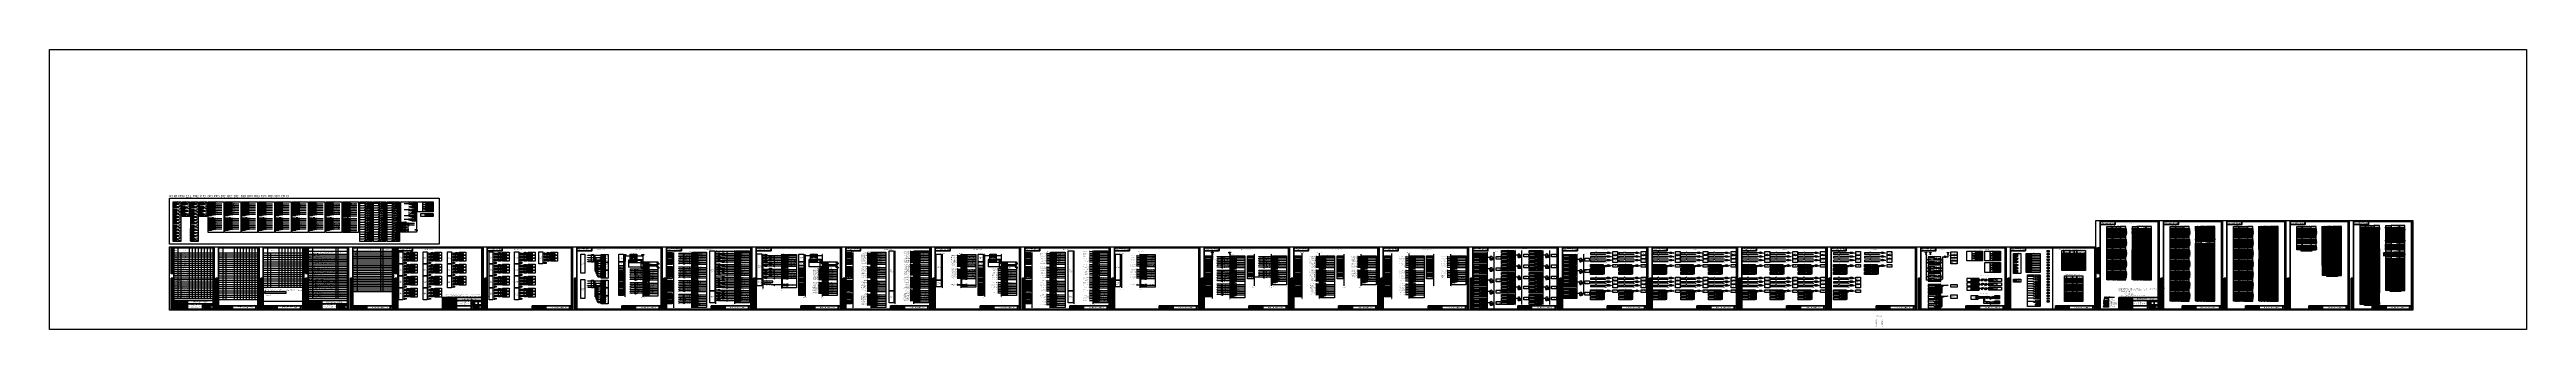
# Model space of a CAD drawing. Header units: millimetres. Extents: x -1612 to 9998, y -90 to 1220.
import ezdxf
from ezdxf.enums import TextEntityAlignment as Align

# ---------------------------------------------------------------- set-up
doc = ezdxf.new("R2010")
doc.units = ezdxf.units.MM
doc.styles.add('Gost type A_2.5', font='GOST_0.TTF', dxfattribs={"height": 2.5})
doc.styles.add('Gost_type_A', font='GOST_0.TTF')

# ---------------------------------------------------------------- blocks, each defined once
blk = doc.blocks.new('Штамп угловой верхний')
at = {"lineweight": 50}
blk.add_lwpolyline([(0, 0), (70, 0), (70, -14), (0, -14)], close=True, dxfattribs=at)
blk = doc.blocks.new('Формат_А3')
blk.add_lwpolyline([(-420, 297), (0, 297), (0, 0), (-420, 0)], close=True)
at = {"lineweight": 50}
blk.add_lwpolyline([(-400, 292), (-5, 292), (-5, 5), (-400, 5)], close=True, dxfattribs=at)
blk = doc.blocks.new('Штамп левый верхний')
at = {"lineweight": 50}
for points in [[(-12, 0), (-7, 0), (-7, -60), (-12, -60)], [(-7, 0), (0, 0), (0, -60), (-7, -60)], [(-12, -60), (-7, -60), (-7, -120), (-12, -120)], [(-7, -60), (0, -60), (0, -120), (-7, -120)]]:
    blk.add_lwpolyline(points, close=True, dxfattribs=at)
at = {"char_height": 2.5, "width": 60, "attachment_point": 5, "rotation": 90, "style": 'Gost_type_A'}
for s, insert in [('Перв. примен.', (-9.5, -30)), ('Справ. №', (-9.5, -90))]:
    blk.add_mtext(s, dxfattribs=dict(at, insert=insert))
blk = doc.blocks.new('Штамп левый нижний')
at = {"lineweight": 50}
for points in [[(-12, 145), (-7, 145), (-7, 110), (-12, 110)], [(-7, 145), (0, 145), (0, 110), (-7, 110)], [(-12, 110), (-7, 110), (-7, 85), (-12, 85)], [(-12, 85), (-7, 85), (-7, 60), (-12, 60)], [(-12, 60), (-7, 60), (-7, 25), (-12, 25)], [(-12, 25), (-7, 25), (-7, 0), (-12, 0)], [(-7, 110), (0, 110), (0, 85), (-7, 85)], [(-7, 85), (0, 85), (0, 60), (-7, 60)], [(-7, 60), (0, 60), (0, 25), (-7, 25)], [(-7, 25), (0, 25), (0, 0), (-7, 0)]]:
    blk.add_lwpolyline(points, close=True, dxfattribs=at)
at = {"char_height": 2.5, "attachment_point": 5, "rotation": 90, "style": 'Gost_type_A'}
for s, insert, width in [('Подп. и дата', (-9.5, 127.5), 35), ('Инв. № дубл.', (-9.5, 97.5), 25), ('Подп. и дата', (-9.5, 42.5), 35), ('Инв. N подл.', (-9.5, 12.5), 25), ('Взам. инв. №', (-9.5, 72.5), 25)]:
    blk.add_mtext(s, dxfattribs=dict(at, insert=insert, width=width))
blk = doc.blocks.new('*U15')
at = {"lineweight": 0, "true_color": 0x00cb62}
h = blk.add_hatch(color=112, dxfattribs=at)
h.dxf.hatch_style = 1
edge = h.paths.add_edge_path()
edge.add_spline(control_points=[(-12, 6), (-16, 6), (-19, 3), (-19, 0)], knot_values=[1, 1, 1, 1, 2, 2, 2, 2], degree=3, periodic=0)
edge.add_spline(control_points=[(-19, 0), (-19, -3), (-16, -6), (-12, -6)], knot_values=[0, 0, 0, 0, 1, 1, 1, 1], degree=3, periodic=0)
edge.add_spline(control_points=[(-12, -6), (-9, -6), (-6, -3), (-6, 0)], knot_values=[3, 3, 3, 3, 4, 4, 4, 4], degree=3, periodic=0)
edge.add_spline(control_points=[(-6, 0), (-6, 3), (-9, 6), (-12, 6)], knot_values=[2, 2, 2, 2, 3, 3, 3, 3], degree=3, periodic=0)
edge = h.paths.add_edge_path(flags=16)
edge.add_spline(control_points=[(-18, 0), (-18, 3), (-16, 6), (-12, 6)], knot_values=[0, 0, 0, 0, 1, 1, 1, 1], degree=3, periodic=0)
edge.add_spline(control_points=[(-12, 6), (-9, 6), (-7, 3), (-7, 0)], knot_values=[3, 3, 3, 3, 4, 4, 4, 4], degree=3, periodic=0)
edge.add_spline(control_points=[(-7, 0), (-7, -3), (-9, -6), (-12, -6)], knot_values=[2, 2, 2, 2, 3, 3, 3, 3], degree=3, periodic=0)
edge.add_spline(control_points=[(-12, -6), (-16, -6), (-18, -3), (-18, 0)], knot_values=[1, 1, 1, 1, 2, 2, 2, 2], degree=3, periodic=0)
h = blk.add_hatch(color=112, dxfattribs=at)
h.dxf.hatch_style = 1
edge = h.paths.add_edge_path()
edge.add_spline(control_points=[(-12, 6), (-16, 6), (-18, 3), (-18, 0)], knot_values=[1, 1, 1, 1, 2, 2, 2, 2], degree=3, periodic=0)
edge.add_spline(control_points=[(-18, 0), (-18, -3), (-16, -6), (-12, -6)], knot_values=[0, 0, 0, 0, 1, 1, 1, 1], degree=3, periodic=0)
edge.add_spline(control_points=[(-12, -6), (-9, -6), (-7, -3), (-7, 0)], knot_values=[3, 3, 3, 3, 4, 4, 4, 4], degree=3, periodic=0)
edge.add_spline(control_points=[(-7, 0), (-7, 3), (-9, 6), (-12, 6)], knot_values=[2, 2, 2, 2, 3, 3, 3, 3], degree=3, periodic=0)
edge = h.paths.add_edge_path(flags=16)
edge.add_spline(control_points=[(-18, 0), (-18, 3), (-16, 5), (-12, 5)], knot_values=[0, 0, 0, 0, 1, 1, 1, 1], degree=3, periodic=0)
edge.add_spline(control_points=[(-12, 5), (-9, 5), (-7, 3), (-7, 0)], knot_values=[3, 3, 3, 3, 4, 4, 4, 4], degree=3, periodic=0)
edge.add_spline(control_points=[(-7, 0), (-7, -3), (-9, -5), (-12, -5)], knot_values=[2, 2, 2, 2, 3, 3, 3, 3], degree=3, periodic=0)
edge.add_spline(control_points=[(-12, -5), (-16, -5), (-18, -3), (-18, 0)], knot_values=[1, 1, 1, 1, 2, 2, 2, 2], degree=3, periodic=0)
h = blk.add_hatch(color=112, dxfattribs=at)
h.dxf.hatch_style = 1
edge = h.paths.add_edge_path()
edge.add_spline(control_points=[(-18, 0), (-18, -3), (-15, -5), (-12, -5)], knot_values=[0, 0, 0, 0, 1, 1, 1, 1], degree=3, periodic=0)
edge.add_spline(control_points=[(-12, -5), (-9, -5), (-7, -3), (-7, 0)], knot_values=[3, 3, 3, 3, 4, 4, 4, 4], degree=3, periodic=0)
edge.add_spline(control_points=[(-7, 0), (-7, 3), (-9, 5), (-12, 5)], knot_values=[2, 2, 2, 2, 3, 3, 3, 3], degree=3, periodic=0)
edge.add_spline(control_points=[(-12, 5), (-15, 5), (-18, 3), (-18, 0)], knot_values=[1, 1, 1, 1, 2, 2, 2, 2], degree=3, periodic=0)
edge = h.paths.add_edge_path(flags=16)
edge.add_spline(control_points=[(-18, 0), (-18, 3), (-15, 5), (-12, 5)], knot_values=[0, 0, 0, 0, 1, 1, 1, 1], degree=3, periodic=0)
edge.add_spline(control_points=[(-12, 5), (-10, 5), (-7, 3), (-7, 0)], knot_values=[3, 3, 3, 3, 4, 4, 4, 4], degree=3, periodic=0)
edge.add_spline(control_points=[(-7, 0), (-7, -3), (-10, -5), (-12, -5)], knot_values=[2, 2, 2, 2, 3, 3, 3, 3], degree=3, periodic=0)
edge.add_spline(control_points=[(-12, -5), (-15, -5), (-18, -3), (-18, 0)], knot_values=[1, 1, 1, 1, 2, 2, 2, 2], degree=3, periodic=0)
h = blk.add_hatch(color=112, dxfattribs=at)
h.dxf.hatch_style = 1
edge = h.paths.add_edge_path()
edge.add_spline(control_points=[(-7, 0), (-7, 0), (-7, 1), (-8, 1)], knot_values=[3, 3, 3, 3, 3.12466, 3.12466, 3.12466, 3.12466], degree=3, periodic=0)
edge.add_spline(control_points=[(-8, 1), (-8, 3), (-10, 4), (-12, 4)], knot_values=[2, 2, 2, 2, 2.864772, 2.864772, 2.864772, 2.864772], degree=3, periodic=0)
edge.add_spline(control_points=[(-12, 4), (-15, 4), (-17, 3), (-17, 1)], knot_values=[1.135231, 1.135231, 1.135231, 1.135231, 2, 2, 2, 2], degree=3, periodic=0)
edge.add_spline(control_points=[(-17, 1), (-17, 1), (-18, 0), (-18, 0)], knot_values=[0.875337, 0.875337, 0.875337, 0.875337, 1, 1, 1, 1], degree=3, periodic=0)
edge.add_spline(control_points=[(-18, 0), (-18, 0), (-17, -1), (-17, -1)], knot_values=[1, 1, 1, 1, 1.132178, 1.132178, 1.132178, 1.132178], degree=3, periodic=0)
edge.add_spline(control_points=[(-17, -1), (-17, -3), (-15, -4), (-12, -4)], knot_values=[0, 0, 0, 0, 0.858028, 0.858028, 0.858028, 0.858028], degree=3, periodic=0)
edge.add_spline(control_points=[(-12, -4), (-10, -4), (-8, -3), (-8, -1)], knot_values=[3.141968, 3.141968, 3.141968, 3.141968, 4, 4, 4, 4], degree=3, periodic=0)
edge.add_spline(control_points=[(-8, -1), (-7, -1), (-7, 0), (-7, 0)], knot_values=[2.867825, 2.867825, 2.867825, 2.867825, 3, 3, 3, 3], degree=3, periodic=0)
edge = h.paths.add_edge_path(flags=16)
edge.add_spline(control_points=[(-17, 0), (-17, 0), (-17, 1), (-17, 1)], knot_values=[1, 1, 1, 1, 1.132889, 1.132889, 1.132889, 1.132889], degree=3, periodic=0)
edge.add_spline(control_points=[(-17, 1), (-17, 3), (-15, 4), (-12, 4)], knot_values=[0, 0, 0, 0, 0.878882, 0.878882, 0.878882, 0.878882], degree=3, periodic=0)
edge.add_spline(control_points=[(-12, 4), (-10, 4), (-8, 3), (-8, 1)], knot_values=[3.121118, 3.121118, 3.121118, 3.121118, 4, 4, 4, 4], degree=3, periodic=0)
edge.add_spline(control_points=[(-8, 1), (-8, 1), (-8, 0), (-8, 0)], knot_values=[2.867111, 2.867111, 2.867111, 2.867111, 3, 3, 3, 3], degree=3, periodic=0)
edge.add_spline(control_points=[(-8, 0), (-8, 0), (-8, -1), (-8, -1)], knot_values=[3, 3, 3, 3, 3.139265, 3.139265, 3.139265, 3.139265], degree=3, periodic=0)
edge.add_spline(control_points=[(-8, -1), (-8, -3), (-10, -4), (-12, -4), (-15, -4), (-17, -3), (-17, -1)], knot_values=[1.128324, 1.128324, 1.128324, 1.128324, 2, 2, 2, 2.871676, 2.871676, 2.871676, 2.871676], degree=3, periodic=0)
edge.add_spline(control_points=[(-17, -1), (-17, -1), (-17, 0), (-17, 0)], knot_values=[0.860735, 0.860735, 0.860735, 0.860735, 1, 1, 1, 1], degree=3, periodic=0)
edge = h.paths.add_edge_path(flags=0)
edge.add_spline(control_points=[(-17, 0), (-17, 0), (-17, 0), (-17, 1)], knot_values=[1, 1, 1, 1, 1.129952, 1.129952, 1.129952, 1.129952], degree=3, periodic=0)
edge.add_spline(control_points=[(-17, 1), (-16, 2), (-15, 4), (-12, 4)], knot_values=[0, 0, 0, 0, 0.883348, 0.883348, 0.883348, 0.883348], degree=3, periodic=0)
edge.add_spline(control_points=[(-12, 4), (-10, 4), (-9, 2), (-8, 1)], knot_values=[3.11667, 3.11667, 3.11667, 3.11667, 4, 4, 4, 4], degree=3, periodic=0)
edge.add_spline(control_points=[(-8, 1), (-8, 0), (-8, 0), (-8, 0)], knot_values=[2.870028, 2.870028, 2.870028, 2.870028, 3, 3, 3, 3], degree=3, periodic=0)
edge.add_spline(control_points=[(-8, 0), (-8, 0), (-8, -1), (-8, -1)], knot_values=[3, 3, 3, 3, 3.135947, 3.135947, 3.135947, 3.135947], degree=3, periodic=0)
edge.add_spline(control_points=[(-8, -1), (-9, -2), (-10, -4), (-12, -4)], knot_values=[2, 2, 2, 2, 2.876458, 2.876458, 2.876458, 2.876458], degree=3, periodic=0)
edge.add_spline(control_points=[(-12, -4), (-15, -4), (-16, -2), (-17, -1)], knot_values=[1.12352, 1.12352, 1.12352, 1.12352, 2, 2, 2, 2], degree=3, periodic=0)
edge.add_spline(control_points=[(-17, -1), (-17, -1), (-17, 0), (-17, 0)], knot_values=[0.864077, 0.864077, 0.864077, 0.864077, 1, 1, 1, 1], degree=3, periodic=0)
edge = h.paths.add_edge_path(flags=0)
edge.add_spline(control_points=[(-16, 0), (-16, 0), (-16, 0), (-16, 1)], knot_values=[1, 1, 1, 1, 1.126377, 1.126377, 1.126377, 1.126377], degree=3, periodic=0)
edge.add_spline(control_points=[(-16, 1), (-16, 2), (-14, 3), (-12, 3)], knot_values=[0, 0, 0, 0, 0.888928, 0.888928, 0.888928, 0.888928], degree=3, periodic=0)
edge.add_spline(control_points=[(-12, 3), (-10, 3), (-9, 2), (-9, 1)], knot_values=[3.111075, 3.111075, 3.111075, 3.111075, 4, 4, 4, 4], degree=3, periodic=0)
edge.add_spline(control_points=[(-9, 1), (-9, 0), (-9, 0), (-9, 0)], knot_values=[2.87362, 2.87362, 2.87362, 2.87362, 3, 3, 3, 3], degree=3, periodic=0)
edge.add_spline(control_points=[(-9, 0), (-9, 0), (-9, 0), (-9, -1)], knot_values=[3, 3, 3, 3, 3.131788, 3.131788, 3.131788, 3.131788], degree=3, periodic=0)
edge.add_spline(control_points=[(-9, -1), (-9, -2), (-10, -3), (-12, -3)], knot_values=[2, 2, 2, 2, 2.882553, 2.882553, 2.882553, 2.882553], degree=3, periodic=0)
edge.add_spline(control_points=[(-12, -3), (-14, -3), (-16, -2), (-16, -1)], knot_values=[1.117444, 1.117444, 1.117444, 1.117444, 2, 2, 2, 2], degree=3, periodic=0)
edge.add_spline(control_points=[(-16, -1), (-16, 0), (-16, 0), (-16, 0)], knot_values=[0.868215, 0.868215, 0.868215, 0.868215, 1, 1, 1, 1], degree=3, periodic=0)
edge = h.paths.add_edge_path(flags=0)
edge.add_spline(control_points=[(-16, 0), (-16, 0), (-16, 0), (-16, 0), (-16, 0), (-16, 0), (-16, 0)], knot_values=[0.873534, 0.873534, 0.873534, 0.873534, 1, 1, 1, 1.12176, 1.12176, 1.12176, 1.12176], degree=3, periodic=0)
edge.add_spline(control_points=[(-16, 0), (-16, 2), (-14, 3), (-12, 3), (-11, 3), (-9, 2), (-9, 0)], knot_values=[3.103684, 3.103684, 3.103684, 3.103684, 3.999991, 3.999991, 3.999991, 4.896306, 4.896306, 4.896306, 4.896306], degree=3, periodic=0)
edge.add_spline(control_points=[(-9, 0), (-9, 0), (-9, 0), (-9, 0), (-9, 0), (-9, 0), (-9, 0)], knot_values=[2.878251, 2.878251, 2.878251, 2.878251, 3, 3, 3, 3.126453, 3.126453, 3.126453, 3.126453], degree=3, periodic=0)
edge.add_spline(control_points=[(-9, 0), (-9, -2), (-11, -2), (-12, -2), (-14, -2), (-16, -2), (-16, 0)], knot_values=[1.109435, 1.109435, 1.109435, 1.109435, 2.000012, 2.000012, 2.000012, 2.890577, 2.890577, 2.890577, 2.890577], degree=3, periodic=0)
edge = h.paths.add_edge_path(flags=0)
edge.add_spline(control_points=[(-16, 0), (-16, 0), (-16, 0), (-16, 0)], knot_values=[1, 1, 1, 1, 1.121318, 1.121318, 1.121318, 1.121318], degree=3, periodic=0)
edge.add_spline(control_points=[(-16, 0), (-15, 1), (-14, 2), (-12, 2)], knot_values=[0, 0, 0, 0, 0.9007, 0.9007, 0.9007, 0.9007], degree=3, periodic=0)
edge.add_spline(control_points=[(-12, 2), (-11, 2), (-10, 1), (-9, 0)], knot_values=[3.099305, 3.099305, 3.099305, 3.099305, 4, 4, 4, 4], degree=3, periodic=0)
edge.add_spline(control_points=[(-9, 0), (-9, 0), (-9, 0), (-9, 0)], knot_values=[2.878676, 2.878676, 2.878676, 2.878676, 3, 3, 3, 3], degree=3, periodic=0)
edge.add_spline(control_points=[(-9, 0), (-9, 0), (-9, 0), (-9, 0)], knot_values=[3, 3, 3, 3, 3.126159, 3.126159, 3.126159, 3.126159], degree=3, periodic=0)
edge.add_spline(control_points=[(-9, 0), (-10, -1), (-11, -2), (-12, -2), (-14, -2), (-15, -1), (-16, 0)], knot_values=[1.105344, 1.105344, 1.105344, 1.105344, 1.999995, 1.999995, 1.999995, 2.89465, 2.89465, 2.89465, 2.89465], degree=3, periodic=0)
edge.add_spline(control_points=[(-16, 0), (-16, 0), (-16, 0), (-16, 0)], knot_values=[0.873848, 0.873848, 0.873848, 0.873848, 1, 1, 1, 1], degree=3, periodic=0)
edge = h.paths.add_edge_path(flags=0)
edge.add_spline(control_points=[(-15, 0), (-15, 0), (-15, 0), (-15, 0)], knot_values=[1, 1, 1, 1, 1.112633, 1.112633, 1.112633, 1.112633], degree=3, periodic=0)
edge.add_spline(control_points=[(-15, 0), (-15, 1), (-14, 1), (-12, 1)], knot_values=[0, 0, 0, 0, 0.904875, 0.904875, 0.904875, 0.904875], degree=3, periodic=0)
edge.add_spline(control_points=[(-12, 1), (-11, 1), (-10, 1), (-10, 0)], knot_values=[3.095133, 3.095133, 3.095133, 3.095133, 4, 4, 4, 4], degree=3, periodic=0)
edge.add_spline(control_points=[(-10, 0), (-10, 0), (-10, 0), (-10, 0)], knot_values=[2.887357, 2.887357, 2.887357, 2.887357, 3, 3, 3, 3], degree=3, periodic=0)
edge.add_spline(control_points=[(-10, 0), (-10, 0), (-10, 0), (-10, 0)], knot_values=[3, 3, 3, 3, 3.117814, 3.117814, 3.117814, 3.117814], degree=3, periodic=0)
edge.add_spline(control_points=[(-10, 0), (-10, -1), (-11, -1), (-12, -1)], knot_values=[2, 2, 2, 2, 2.897768, 2.897768, 2.897768, 2.897768], degree=3, periodic=0)
edge.add_spline(control_points=[(-12, -1), (-14, -1), (-15, -1), (-15, 0)], knot_values=[1.102221, 1.102221, 1.102221, 1.102221, 2, 2, 2, 2], degree=3, periodic=0)
edge.add_spline(control_points=[(-15, 0), (-15, 0), (-15, 0), (-15, 0)], knot_values=[0.882198, 0.882198, 0.882198, 0.882198, 1, 1, 1, 1], degree=3, periodic=0)
edge = h.paths.add_edge_path(flags=0)
edge.add_spline(control_points=[(-15, 0), (-15, 0), (-15, 0), (-15, 0)], knot_values=[0.901648, 0.901648, 0.901648, 0.901648, 1, 1, 1, 1], degree=3, periodic=0)
edge.add_spline(control_points=[(-15, 0), (-15, 0), (-14, 1), (-12, 1)], knot_values=[0, 0, 0, 0, 0.912829, 0.912829, 0.912829, 0.912829], degree=3, periodic=0)
edge.add_spline(control_points=[(-12, 1), (-11, 1), (-10, 0), (-10, 0)], knot_values=[3.087219, 3.087219, 3.087219, 3.087219, 4, 4, 4, 4], degree=3, periodic=0)
edge.add_spline(control_points=[(-10, 0), (-10, 0), (-10, 0), (-10, 0)], knot_values=[3, 3, 3, 3, 3.098413, 3.098413, 3.098413, 3.098413], degree=3, periodic=0)
edge.add_spline(control_points=[(-10, 0), (-10, 0), (-10, 0), (-10, 0)], knot_values=[2.896056, 2.896056, 2.896056, 2.896056, 3, 3, 3, 3], degree=3, periodic=0)
edge.add_spline(control_points=[(-10, 0), (-10, 0), (-11, -1), (-12, -1)], knot_values=[2, 2, 2, 2, 2.903474, 2.903474, 2.903474, 2.903474], degree=3, periodic=0)
edge.add_spline(control_points=[(-12, -1), (-14, -1), (-15, 0), (-15, 0)], knot_values=[1.096469, 1.096469, 1.096469, 1.096469, 2, 2, 2, 2], degree=3, periodic=0)
edge.add_spline(control_points=[(-15, 0), (-15, 0), (-15, 0), (-15, 0)], knot_values=[1, 1, 1, 1, 1.103878, 1.103878, 1.103878, 1.103878], degree=3, periodic=0)
edge = h.paths.add_edge_path(flags=0)
edge.add_spline(control_points=[(-15, 0), (-15, 0), (-13, 0), (-12, 0)], knot_values=[1, 1, 1, 1, 2, 2, 2, 2], degree=3, periodic=0)
edge.add_spline(control_points=[(-12, 0), (-12, 0), (-10, 0), (-10, 0)], knot_values=[2, 2, 2, 2, 3, 3, 3, 3], degree=3, periodic=0)
edge.add_spline(control_points=[(-10, 0), (-10, 0), (-12, 0), (-12, 0)], knot_values=[3, 3, 3, 3, 4, 4, 4, 4], degree=3, periodic=0)
edge.add_spline(control_points=[(-12, 0), (-13, 0), (-15, 0), (-15, 0)], knot_values=[0, 0, 0, 0, 1, 1, 1, 1], degree=3, periodic=0)
h = blk.add_hatch(color=112, dxfattribs=at)
h.dxf.hatch_style = 1
edge = h.paths.add_edge_path()
edge.add_spline(control_points=[(-17, 1), (-16, 2), (-15, 4), (-12, 4)], knot_values=[0, 0, 0, 0, 0.883348, 0.883348, 0.883348, 0.883348], degree=3, periodic=0)
edge.add_spline(control_points=[(-12, 4), (-10, 4), (-9, 2), (-8, 1)], knot_values=[3.11667, 3.11667, 3.11667, 3.11667, 4, 4, 4, 4], degree=3, periodic=0)
edge.add_spline(control_points=[(-8, 1), (-8, 0), (-8, 0), (-8, 0)], knot_values=[2.870028, 2.870028, 2.870028, 2.870028, 3, 3, 3, 3], degree=3, periodic=0)
edge.add_spline(control_points=[(-8, 0), (-8, 0), (-8, -1), (-8, -1)], knot_values=[3, 3, 3, 3, 3.135947, 3.135947, 3.135947, 3.135947], degree=3, periodic=0)
edge.add_spline(control_points=[(-8, -1), (-9, -2), (-10, -4), (-12, -4)], knot_values=[2, 2, 2, 2, 2.876458, 2.876458, 2.876458, 2.876458], degree=3, periodic=0)
edge.add_spline(control_points=[(-12, -4), (-14, -4), (-15, -3), (-16, -2)], knot_values=[1.431996, 1.431996, 1.431996, 1.431996, 2, 2, 2, 2], degree=3, periodic=0)
edge.add_line((-16, -2), (-16, -2))
edge.add_spline(control_points=[(-16, -2), (-15, -3), (-14, -4), (-12, -4)], knot_values=[0, 0, 0, 0, 0.570003, 0.570003, 0.570003, 0.570003], degree=3, periodic=0)
edge.add_spline(control_points=[(-12, -4), (-10, -4), (-8, -3), (-8, -1)], knot_values=[3.139265, 3.139265, 3.139265, 3.139265, 4, 4, 4, 4], degree=3, periodic=0)
edge.add_spline(control_points=[(-8, -1), (-8, -1), (-8, 0), (-8, 0), (-8, 0), (-8, 1), (-8, 1)], knot_values=[2.871676, 2.871676, 2.871676, 2.871676, 3, 3, 3, 3.121118, 3.121118, 3.121118, 3.121118], degree=3, periodic=0)
edge.add_spline(control_points=[(-8, 1), (-8, 3), (-10, 4), (-12, 4)], knot_values=[2, 2, 2, 2, 2.867111, 2.867111, 2.867111, 2.867111], degree=3, periodic=0)
edge.add_spline(control_points=[(-12, 4), (-15, 4), (-17, 3), (-17, 1)], knot_values=[1.132889, 1.132889, 1.132889, 1.132889, 2, 2, 2, 2], degree=3, periodic=0)
edge.add_spline(control_points=[(-17, 1), (-17, 1), (-17, 0), (-17, 0), (-17, 0), (-17, -1), (-17, -1)], knot_values=[0.878882, 0.878882, 0.878882, 0.878882, 1, 1, 1, 1.128324, 1.128324, 1.128324, 1.128324], degree=3, periodic=0)
edge.add_spline(control_points=[(-17, -1), (-17, -1), (-17, -2), (-16, -2)], knot_values=[0.570003, 0.570003, 0.570003, 0.570003, 0.860735, 0.860735, 0.860735, 0.860735], degree=3, periodic=0)
edge.add_line((-16, -2), (-16, -2))
edge.add_spline(control_points=[(-16, -2), (-16, -2), (-17, -1), (-17, -1)], knot_values=[1.12352, 1.12352, 1.12352, 1.12352, 1.431996, 1.431996, 1.431996, 1.431996], degree=3, periodic=0)
edge.add_spline(control_points=[(-17, -1), (-17, -1), (-17, 0), (-17, 0)], knot_values=[0.864077, 0.864077, 0.864077, 0.864077, 1, 1, 1, 1], degree=3, periodic=0)
edge.add_spline(control_points=[(-17, 0), (-17, 0), (-17, 0), (-17, 1)], knot_values=[1, 1, 1, 1, 1.129952, 1.129952, 1.129952, 1.129952], degree=3, periodic=0)
h = blk.add_hatch(color=112, dxfattribs=at)
h.dxf.hatch_style = 1
edge = h.paths.add_edge_path()
edge.add_spline(control_points=[(-17, 0), (-17, 0), (-17, -1), (-17, -1)], knot_values=[1, 1, 1, 1, 1.12352, 1.12352, 1.12352, 1.12352], degree=3, periodic=0)
edge.add_spline(control_points=[(-17, -1), (-16, -2), (-15, -3), (-12, -3)], knot_values=[0, 0, 0, 0, 0.864077, 0.864077, 0.864077, 0.864077], degree=3, periodic=0)
edge.add_spline(control_points=[(-12, -3), (-10, -3), (-9, -2), (-8, -1)], knot_values=[3.135947, 3.135947, 3.135947, 3.135947, 4, 4, 4, 4], degree=3, periodic=0)
edge.add_spline(control_points=[(-8, -1), (-8, -1), (-8, 0), (-8, 0)], knot_values=[2.876458, 2.876458, 2.876458, 2.876458, 3, 3, 3, 3], degree=3, periodic=0)
edge.add_spline(control_points=[(-8, 0), (-8, 0), (-8, 0), (-8, 1)], knot_values=[3, 3, 3, 3, 3.11667, 3.11667, 3.11667, 3.11667], degree=3, periodic=0)
edge.add_spline(control_points=[(-8, 1), (-9, 2), (-10, 3), (-12, 3)], knot_values=[2, 2, 2, 2, 2.870028, 2.870028, 2.870028, 2.870028], degree=3, periodic=0)
edge.add_spline(control_points=[(-12, 3), (-15, 3), (-16, 2), (-17, 1)], knot_values=[1.129952, 1.129952, 1.129952, 1.129952, 2, 2, 2, 2], degree=3, periodic=0)
edge.add_spline(control_points=[(-17, 1), (-17, 0), (-17, 0), (-17, 0)], knot_values=[0.883348, 0.883348, 0.883348, 0.883348, 1, 1, 1, 1], degree=3, periodic=0)
edge = h.paths.add_edge_path(flags=16)
edge.add_spline(control_points=[(-16, 0), (-16, 0), (-16, 0), (-16, 1)], knot_values=[1, 1, 1, 1, 1.126377, 1.126377, 1.126377, 1.126377], degree=3, periodic=0)
edge.add_spline(control_points=[(-16, 1), (-16, 2), (-14, 3), (-12, 3)], knot_values=[0, 0, 0, 0, 0.888928, 0.888928, 0.888928, 0.888928], degree=3, periodic=0)
edge.add_spline(control_points=[(-12, 3), (-10, 3), (-9, 2), (-9, 1)], knot_values=[3.111075, 3.111075, 3.111075, 3.111075, 4, 4, 4, 4], degree=3, periodic=0)
edge.add_spline(control_points=[(-9, 1), (-9, 0), (-9, 0), (-9, 0)], knot_values=[2.87362, 2.87362, 2.87362, 2.87362, 3, 3, 3, 3], degree=3, periodic=0)
edge.add_spline(control_points=[(-9, 0), (-9, 0), (-9, 0), (-9, -1)], knot_values=[3, 3, 3, 3, 3.131788, 3.131788, 3.131788, 3.131788], degree=3, periodic=0)
edge.add_spline(control_points=[(-9, -1), (-9, -2), (-10, -3), (-12, -3)], knot_values=[2, 2, 2, 2, 2.882553, 2.882553, 2.882553, 2.882553], degree=3, periodic=0)
edge.add_spline(control_points=[(-12, -3), (-14, -3), (-16, -2), (-16, -1)], knot_values=[1.117444, 1.117444, 1.117444, 1.117444, 2, 2, 2, 2], degree=3, periodic=0)
edge.add_spline(control_points=[(-16, -1), (-16, 0), (-16, 0), (-16, 0)], knot_values=[0.868215, 0.868215, 0.868215, 0.868215, 1, 1, 1, 1], degree=3, periodic=0)
edge = h.paths.add_edge_path(flags=0)
edge.add_spline(control_points=[(-16, 0), (-16, 0), (-16, 0), (-16, 0), (-16, 0), (-16, 0), (-16, 0)], knot_values=[0.873534, 0.873534, 0.873534, 0.873534, 1, 1, 1, 1.12176, 1.12176, 1.12176, 1.12176], degree=3, periodic=0)
edge.add_spline(control_points=[(-16, 0), (-16, 2), (-14, 3), (-12, 3), (-11, 3), (-9, 2), (-9, 0)], knot_values=[3.103684, 3.103684, 3.103684, 3.103684, 3.999991, 3.999991, 3.999991, 4.896306, 4.896306, 4.896306, 4.896306], degree=3, periodic=0)
edge.add_spline(control_points=[(-9, 0), (-9, 0), (-9, 0), (-9, 0), (-9, 0), (-9, 0), (-9, 0)], knot_values=[2.878251, 2.878251, 2.878251, 2.878251, 3, 3, 3, 3.126453, 3.126453, 3.126453, 3.126453], degree=3, periodic=0)
edge.add_spline(control_points=[(-9, 0), (-9, -2), (-11, -2), (-12, -2), (-14, -2), (-16, -2), (-16, 0)], knot_values=[1.109435, 1.109435, 1.109435, 1.109435, 2.000012, 2.000012, 2.000012, 2.890577, 2.890577, 2.890577, 2.890577], degree=3, periodic=0)
edge = h.paths.add_edge_path(flags=0)
edge.add_spline(control_points=[(-16, 0), (-16, 0), (-16, 0), (-16, 0)], knot_values=[1, 1, 1, 1, 1.121318, 1.121318, 1.121318, 1.121318], degree=3, periodic=0)
edge.add_spline(control_points=[(-16, 0), (-15, 1), (-14, 2), (-12, 2)], knot_values=[0, 0, 0, 0, 0.9007, 0.9007, 0.9007, 0.9007], degree=3, periodic=0)
edge.add_spline(control_points=[(-12, 2), (-11, 2), (-10, 1), (-9, 0)], knot_values=[3.099305, 3.099305, 3.099305, 3.099305, 4, 4, 4, 4], degree=3, periodic=0)
edge.add_spline(control_points=[(-9, 0), (-9, 0), (-9, 0), (-9, 0)], knot_values=[2.878676, 2.878676, 2.878676, 2.878676, 3, 3, 3, 3], degree=3, periodic=0)
edge.add_spline(control_points=[(-9, 0), (-9, 0), (-9, 0), (-9, 0)], knot_values=[3, 3, 3, 3, 3.126159, 3.126159, 3.126159, 3.126159], degree=3, periodic=0)
edge.add_spline(control_points=[(-9, 0), (-10, -1), (-11, -2), (-12, -2), (-14, -2), (-15, -1), (-16, 0)], knot_values=[1.105344, 1.105344, 1.105344, 1.105344, 1.999995, 1.999995, 1.999995, 2.89465, 2.89465, 2.89465, 2.89465], degree=3, periodic=0)
edge.add_spline(control_points=[(-16, 0), (-16, 0), (-16, 0), (-16, 0)], knot_values=[0.873848, 0.873848, 0.873848, 0.873848, 1, 1, 1, 1], degree=3, periodic=0)
edge = h.paths.add_edge_path(flags=0)
edge.add_spline(control_points=[(-15, 0), (-15, 1), (-14, 1), (-12, 1)], knot_values=[0, 0, 0, 0, 0.904875, 0.904875, 0.904875, 0.904875], degree=3, periodic=0)
edge.add_spline(control_points=[(-12, 1), (-11, 1), (-10, 1), (-10, 0)], knot_values=[3.095133, 3.095133, 3.095133, 3.095133, 4, 4, 4, 4], degree=3, periodic=0)
edge.add_spline(control_points=[(-10, 0), (-10, 0), (-10, 0), (-10, 0)], knot_values=[2.887357, 2.887357, 2.887357, 2.887357, 3, 3, 3, 3], degree=3, periodic=0)
edge.add_spline(control_points=[(-10, 0), (-10, 0), (-10, 0), (-10, 0)], knot_values=[3, 3, 3, 3, 3.117814, 3.117814, 3.117814, 3.117814], degree=3, periodic=0)
edge.add_spline(control_points=[(-10, 0), (-10, -1), (-11, -1), (-12, -1)], knot_values=[2, 2, 2, 2, 2.897768, 2.897768, 2.897768, 2.897768], degree=3, periodic=0)
edge.add_spline(control_points=[(-12, -1), (-14, -1), (-15, -1), (-15, 0)], knot_values=[1.102221, 1.102221, 1.102221, 1.102221, 2, 2, 2, 2], degree=3, periodic=0)
edge.add_spline(control_points=[(-15, 0), (-15, 0), (-15, 0), (-15, 0)], knot_values=[0.882198, 0.882198, 0.882198, 0.882198, 1, 1, 1, 1], degree=3, periodic=0)
edge.add_spline(control_points=[(-15, 0), (-15, 0), (-15, 0), (-15, 0)], knot_values=[1, 1, 1, 1, 1.112633, 1.112633, 1.112633, 1.112633], degree=3, periodic=0)
edge = h.paths.add_edge_path(flags=0)
edge.add_spline(control_points=[(-12, 0), (-13, 0), (-15, 0), (-15, 0)], knot_values=[0, 0, 0, 0, 0.901648, 0.901648, 0.901648, 0.901648], degree=3, periodic=0)
edge.add_spline(control_points=[(-15, 0), (-15, 0), (-14, 1), (-12, 1)], knot_values=[0, 0, 0, 0, 0.912829, 0.912829, 0.912829, 0.912829], degree=3, periodic=0)
edge.add_spline(control_points=[(-12, 1), (-11, 1), (-10, 0), (-10, 0)], knot_values=[3.087219, 3.087219, 3.087219, 3.087219, 4, 4, 4, 4], degree=3, periodic=0)
edge.add_spline(control_points=[(-10, 0), (-10, 0), (-10, 0), (-10, 0)], knot_values=[3, 3, 3, 3, 3.098413, 3.098413, 3.098413, 3.098413], degree=3, periodic=0)
edge.add_spline(control_points=[(-10, 0), (-10, 0), (-10, 0), (-10, 0)], knot_values=[2.896056, 2.896056, 2.896056, 2.896056, 3, 3, 3, 3], degree=3, periodic=0)
edge.add_spline(control_points=[(-12, 0), (-12, 0), (-10, 0), (-10, 0)], knot_values=[2, 2, 2, 2, 2.896056, 2.896056, 2.896056, 2.896056], degree=3, periodic=0)
edge.add_spline(control_points=[(-10, 0), (-10, 0), (-11, -1), (-12, -1)], knot_values=[2, 2, 2, 2, 2.903474, 2.903474, 2.903474, 2.903474], degree=3, periodic=0)
edge.add_spline(control_points=[(-12, -1), (-14, -1), (-15, 0), (-15, 0)], knot_values=[1.096469, 1.096469, 1.096469, 1.096469, 2, 2, 2, 2], degree=3, periodic=0)
edge.add_spline(control_points=[(-15, 0), (-15, 0), (-15, 0), (-15, 0)], knot_values=[1, 1, 1, 1, 1.103878, 1.103878, 1.103878, 1.103878], degree=3, periodic=0)
edge.add_spline(control_points=[(-15, 0), (-15, 0), (-15, 0), (-15, 0)], knot_values=[0.901648, 0.901648, 0.901648, 0.901648, 1, 1, 1, 1], degree=3, periodic=0)
edge = h.paths.add_edge_path(flags=0)
edge.add_spline(control_points=[(-15, 0), (-15, 0), (-13, 0), (-12, 0)], knot_values=[1, 1, 1, 1, 2, 2, 2, 2], degree=3, periodic=0)
edge.add_spline(control_points=[(-12, 0), (-12, 0), (-10, 0), (-10, 0)], knot_values=[2, 2, 2, 2, 3, 3, 3, 3], degree=3, periodic=0)
edge.add_spline(control_points=[(-10, 0), (-10, 0), (-12, 0), (-12, 0)], knot_values=[3, 3, 3, 3, 4, 4, 4, 4], degree=3, periodic=0)
edge.add_spline(control_points=[(-12, 0), (-13, 0), (-15, 0), (-15, 0)], knot_values=[0, 0, 0, 0, 1, 1, 1, 1], degree=3, periodic=0)
h = blk.add_hatch(color=112, dxfattribs=at)
h.dxf.hatch_style = 1
edge = h.paths.add_edge_path()
edge.add_spline(control_points=[(-16, 1), (-16, 0), (-16, 0), (-16, 0)], knot_values=[0.888928, 0.888928, 0.888928, 0.888928, 1, 1, 1, 1], degree=3, periodic=0)
edge.add_spline(control_points=[(-16, 0), (-16, 0), (-16, 0), (-16, -1)], knot_values=[1, 1, 1, 1, 1.117444, 1.117444, 1.117444, 1.117444], degree=3, periodic=0)
edge.add_spline(control_points=[(-16, -1), (-16, -2), (-14, -3), (-12, -3)], knot_values=[0, 0, 0, 0, 0.868215, 0.868215, 0.868215, 0.868215], degree=3, periodic=0)
edge.add_spline(control_points=[(-12, -3), (-11, -3), (-9, -2), (-9, -1)], knot_values=[3.131788, 3.131788, 3.131788, 3.131788, 4, 4, 4, 4], degree=3, periodic=0)
edge.add_spline(control_points=[(-9, -1), (-9, 0), (-9, 0), (-9, 0)], knot_values=[2.882553, 2.882553, 2.882553, 2.882553, 3, 3, 3, 3], degree=3, periodic=0)
edge.add_spline(control_points=[(-9, 0), (-9, 0), (-9, 0), (-9, 1)], knot_values=[3, 3, 3, 3, 3.111075, 3.111075, 3.111075, 3.111075], degree=3, periodic=0)
edge.add_spline(control_points=[(-9, 1), (-9, 2), (-11, 3), (-12, 3)], knot_values=[2, 2, 2, 2, 2.87362, 2.87362, 2.87362, 2.87362], degree=3, periodic=0)
edge.add_spline(control_points=[(-12, 3), (-14, 3), (-16, 2), (-16, 1)], knot_values=[1.126377, 1.126377, 1.126377, 1.126377, 2, 2, 2, 2], degree=3, periodic=0)
edge = h.paths.add_edge_path(flags=16)
edge.add_spline(control_points=[(-16, 0), (-16, 2), (-14, 3), (-12, 3), (-11, 3), (-9, 2), (-9, 0)], knot_values=[3.103684, 3.103684, 3.103684, 3.103684, 3.999991, 3.999991, 3.999991, 4.896306, 4.896306, 4.896306, 4.896306], degree=3, periodic=0)
edge.add_spline(control_points=[(-9, 0), (-9, 0), (-9, 0), (-9, 0), (-9, 0), (-9, 0), (-9, 0)], knot_values=[2.878251, 2.878251, 2.878251, 2.878251, 3, 3, 3, 3.126453, 3.126453, 3.126453, 3.126453], degree=3, periodic=0)
edge.add_spline(control_points=[(-9, 0), (-9, -2), (-11, -2), (-12, -2), (-14, -2), (-16, -2), (-16, 0)], knot_values=[1.109435, 1.109435, 1.109435, 1.109435, 2.000012, 2.000012, 2.000012, 2.890577, 2.890577, 2.890577, 2.890577], degree=3, periodic=0)
edge.add_spline(control_points=[(-16, 0), (-16, 0), (-16, 0), (-16, 0), (-16, 0), (-16, 0), (-16, 0)], knot_values=[0.873534, 0.873534, 0.873534, 0.873534, 1, 1, 1, 1.12176, 1.12176, 1.12176, 1.12176], degree=3, periodic=0)
edge = h.paths.add_edge_path(flags=0)
edge.add_spline(control_points=[(-16, 0), (-15, 1), (-14, 2), (-12, 2)], knot_values=[0, 0, 0, 0, 0.9007, 0.9007, 0.9007, 0.9007], degree=3, periodic=0)
edge.add_spline(control_points=[(-12, 2), (-11, 2), (-10, 1), (-9, 0)], knot_values=[3.099305, 3.099305, 3.099305, 3.099305, 4, 4, 4, 4], degree=3, periodic=0)
edge.add_spline(control_points=[(-9, 0), (-9, 0), (-9, 0), (-9, 0)], knot_values=[2.878676, 2.878676, 2.878676, 2.878676, 3, 3, 3, 3], degree=3, periodic=0)
edge.add_spline(control_points=[(-9, 0), (-9, 0), (-9, 0), (-9, 0)], knot_values=[3, 3, 3, 3, 3.126159, 3.126159, 3.126159, 3.126159], degree=3, periodic=0)
edge.add_spline(control_points=[(-9, 0), (-10, -1), (-11, -2), (-12, -2), (-14, -2), (-15, -1), (-16, 0)], knot_values=[1.105344, 1.105344, 1.105344, 1.105344, 1.999995, 1.999995, 1.999995, 2.89465, 2.89465, 2.89465, 2.89465], degree=3, periodic=0)
edge.add_spline(control_points=[(-16, 0), (-16, 0), (-16, 0), (-16, 0)], knot_values=[0.873848, 0.873848, 0.873848, 0.873848, 1, 1, 1, 1], degree=3, periodic=0)
edge.add_spline(control_points=[(-16, 0), (-16, 0), (-16, 0), (-16, 0)], knot_values=[1, 1, 1, 1, 1.121318, 1.121318, 1.121318, 1.121318], degree=3, periodic=0)
edge = h.paths.add_edge_path(flags=0)
edge.add_spline(control_points=[(-15, 0), (-15, 1), (-14, 1), (-12, 1)], knot_values=[0, 0, 0, 0, 0.904875, 0.904875, 0.904875, 0.904875], degree=3, periodic=0)
edge.add_spline(control_points=[(-12, 1), (-11, 1), (-10, 1), (-10, 0)], knot_values=[3.095133, 3.095133, 3.095133, 3.095133, 4, 4, 4, 4], degree=3, periodic=0)
edge.add_spline(control_points=[(-10, 0), (-10, 0), (-10, 0), (-10, 0)], knot_values=[2.887357, 2.887357, 2.887357, 2.887357, 3, 3, 3, 3], degree=3, periodic=0)
edge.add_spline(control_points=[(-10, 0), (-10, 0), (-10, 0), (-10, 0)], knot_values=[3, 3, 3, 3, 3.117814, 3.117814, 3.117814, 3.117814], degree=3, periodic=0)
edge.add_spline(control_points=[(-10, 0), (-10, -1), (-11, -1), (-12, -1)], knot_values=[2, 2, 2, 2, 2.897768, 2.897768, 2.897768, 2.897768], degree=3, periodic=0)
edge.add_spline(control_points=[(-12, -1), (-14, -1), (-15, -1), (-15, 0)], knot_values=[1.102221, 1.102221, 1.102221, 1.102221, 2, 2, 2, 2], degree=3, periodic=0)
edge.add_spline(control_points=[(-15, 0), (-15, 0), (-15, 0), (-15, 0)], knot_values=[0.882198, 0.882198, 0.882198, 0.882198, 1, 1, 1, 1], degree=3, periodic=0)
edge.add_spline(control_points=[(-15, 0), (-15, 0), (-15, 0), (-15, 0)], knot_values=[1, 1, 1, 1, 1.112633, 1.112633, 1.112633, 1.112633], degree=3, periodic=0)
edge = h.paths.add_edge_path(flags=0)
edge.add_spline(control_points=[(-15, 0), (-15, 0), (-14, 1), (-12, 1)], knot_values=[0, 0, 0, 0, 0.912829, 0.912829, 0.912829, 0.912829], degree=3, periodic=0)
edge.add_spline(control_points=[(-12, 1), (-11, 1), (-10, 0), (-10, 0)], knot_values=[3.087219, 3.087219, 3.087219, 3.087219, 4, 4, 4, 4], degree=3, periodic=0)
edge.add_spline(control_points=[(-10, 0), (-10, 0), (-10, 0), (-10, 0)], knot_values=[3, 3, 3, 3, 3.098413, 3.098413, 3.098413, 3.098413], degree=3, periodic=0)
edge.add_spline(control_points=[(-10, 0), (-10, 0), (-10, 0), (-10, 0)], knot_values=[2.896056, 2.896056, 2.896056, 2.896056, 3, 3, 3, 3], degree=3, periodic=0)
edge.add_spline(control_points=[(-12, 0), (-12, 0), (-10, 0), (-10, 0)], knot_values=[2, 2, 2, 2, 2.896056, 2.896056, 2.896056, 2.896056], degree=3, periodic=0)
edge.add_spline(control_points=[(-10, 0), (-10, 0), (-11, -1), (-12, -1)], knot_values=[2, 2, 2, 2, 2.903474, 2.903474, 2.903474, 2.903474], degree=3, periodic=0)
edge.add_spline(control_points=[(-12, -1), (-14, -1), (-15, 0), (-15, 0)], knot_values=[1.096469, 1.096469, 1.096469, 1.096469, 2, 2, 2, 2], degree=3, periodic=0)
edge.add_spline(control_points=[(-15, 0), (-15, 0), (-15, 0), (-15, 0)], knot_values=[1, 1, 1, 1, 1.103878, 1.103878, 1.103878, 1.103878], degree=3, periodic=0)
edge.add_spline(control_points=[(-15, 0), (-15, 0), (-15, 0), (-15, 0)], knot_values=[0.901648, 0.901648, 0.901648, 0.901648, 1, 1, 1, 1], degree=3, periodic=0)
edge.add_spline(control_points=[(-12, 0), (-13, 0), (-15, 0), (-15, 0)], knot_values=[0, 0, 0, 0, 0.901648, 0.901648, 0.901648, 0.901648], degree=3, periodic=0)
edge = h.paths.add_edge_path(flags=0)
edge.add_spline(control_points=[(-15, 0), (-15, 0), (-13, 0), (-12, 0)], knot_values=[1, 1, 1, 1, 2, 2, 2, 2], degree=3, periodic=0)
edge.add_spline(control_points=[(-12, 0), (-12, 0), (-10, 0), (-10, 0)], knot_values=[2, 2, 2, 2, 3, 3, 3, 3], degree=3, periodic=0)
edge.add_spline(control_points=[(-10, 0), (-10, 0), (-12, 0), (-12, 0)], knot_values=[3, 3, 3, 3, 4, 4, 4, 4], degree=3, periodic=0)
edge.add_spline(control_points=[(-12, 0), (-13, 0), (-15, 0), (-15, 0)], knot_values=[0, 0, 0, 0, 1, 1, 1, 1], degree=3, periodic=0)
h = blk.add_hatch(color=112, dxfattribs=at)
h.dxf.hatch_style = 1
edge = h.paths.add_edge_path()
edge.add_spline(control_points=[(-16, 0), (-16, 0), (-16, 0), (-16, 0), (-16, 0), (-16, 0), (-16, 0)], knot_values=[0.896306, 0.896306, 0.896306, 0.896306, 1, 1, 1, 1.109435, 1.109435, 1.109435, 1.109435], degree=3, periodic=0)
edge.add_spline(control_points=[(-16, 0), (-16, -1), (-14, -2), (-12, -2)], knot_values=[0, 0, 0, 0, 0.873534, 0.873534, 0.873534, 0.873534], degree=3, periodic=0)
edge.add_spline(control_points=[(-12, -2), (-11, -2), (-9, -1), (-9, 0)], knot_values=[3.126453, 3.126453, 3.126453, 3.126453, 4, 4, 4, 4], degree=3, periodic=0)
edge.add_spline(control_points=[(-9, 0), (-9, 0), (-9, 0), (-9, 0), (-9, 0), (-9, 0), (-9, 0)], knot_values=[2.890577, 2.890577, 2.890577, 2.890577, 3, 3, 3, 3.103684, 3.103684, 3.103684, 3.103684], degree=3, periodic=0)
edge.add_spline(control_points=[(-9, 0), (-9, 1), (-11, 2), (-12, 2), (-14, 2), (-16, 1), (-16, 0)], knot_values=[1.12176, 1.12176, 1.12176, 1.12176, 2.000011, 2.000011, 2.000011, 2.878251, 2.878251, 2.878251, 2.878251], degree=3, periodic=0)
edge = h.paths.add_edge_path(flags=16)
edge.add_spline(control_points=[(-16, 0), (-16, 0), (-16, 0), (-16, 0)], knot_values=[1, 1, 1, 1, 1.121318, 1.121318, 1.121318, 1.121318], degree=3, periodic=0)
edge.add_spline(control_points=[(-16, 0), (-15, 1), (-14, 2), (-12, 2)], knot_values=[0, 0, 0, 0, 0.9007, 0.9007, 0.9007, 0.9007], degree=3, periodic=0)
edge.add_spline(control_points=[(-12, 2), (-11, 2), (-10, 1), (-9, 0)], knot_values=[3.099305, 3.099305, 3.099305, 3.099305, 4, 4, 4, 4], degree=3, periodic=0)
edge.add_spline(control_points=[(-9, 0), (-9, 0), (-9, 0), (-9, 0)], knot_values=[2.878676, 2.878676, 2.878676, 2.878676, 3, 3, 3, 3], degree=3, periodic=0)
edge.add_spline(control_points=[(-9, 0), (-9, 0), (-9, 0), (-9, 0)], knot_values=[3, 3, 3, 3, 3.126159, 3.126159, 3.126159, 3.126159], degree=3, periodic=0)
edge.add_spline(control_points=[(-9, 0), (-10, -1), (-11, -2), (-12, -2), (-14, -2), (-15, -1), (-16, 0)], knot_values=[1.105344, 1.105344, 1.105344, 1.105344, 1.999995, 1.999995, 1.999995, 2.89465, 2.89465, 2.89465, 2.89465], degree=3, periodic=0)
edge.add_spline(control_points=[(-16, 0), (-16, 0), (-16, 0), (-16, 0)], knot_values=[0.873848, 0.873848, 0.873848, 0.873848, 1, 1, 1, 1], degree=3, periodic=0)
edge = h.paths.add_edge_path(flags=0)
edge.add_spline(control_points=[(-15, 0), (-15, 1), (-14, 1), (-12, 1)], knot_values=[0, 0, 0, 0, 0.904875, 0.904875, 0.904875, 0.904875], degree=3, periodic=0)
edge.add_spline(control_points=[(-12, 1), (-11, 1), (-10, 1), (-10, 0)], knot_values=[3.095133, 3.095133, 3.095133, 3.095133, 4, 4, 4, 4], degree=3, periodic=0)
edge.add_spline(control_points=[(-10, 0), (-10, 0), (-10, 0), (-10, 0)], knot_values=[2.887357, 2.887357, 2.887357, 2.887357, 3, 3, 3, 3], degree=3, periodic=0)
edge.add_spline(control_points=[(-10, 0), (-10, 0), (-10, 0), (-10, 0)], knot_values=[3, 3, 3, 3, 3.117814, 3.117814, 3.117814, 3.117814], degree=3, periodic=0)
edge.add_spline(control_points=[(-10, 0), (-10, -1), (-11, -1), (-12, -1)], knot_values=[2, 2, 2, 2, 2.897768, 2.897768, 2.897768, 2.897768], degree=3, periodic=0)
edge.add_spline(control_points=[(-12, -1), (-14, -1), (-15, -1), (-15, 0)], knot_values=[1.102221, 1.102221, 1.102221, 1.102221, 2, 2, 2, 2], degree=3, periodic=0)
edge.add_spline(control_points=[(-15, 0), (-15, 0), (-15, 0), (-15, 0)], knot_values=[0.882198, 0.882198, 0.882198, 0.882198, 1, 1, 1, 1], degree=3, periodic=0)
edge.add_spline(control_points=[(-15, 0), (-15, 0), (-15, 0), (-15, 0)], knot_values=[1, 1, 1, 1, 1.112633, 1.112633, 1.112633, 1.112633], degree=3, periodic=0)
edge = h.paths.add_edge_path(flags=0)
edge.add_spline(control_points=[(-15, 0), (-15, 0), (-14, 1), (-12, 1)], knot_values=[0, 0, 0, 0, 0.912829, 0.912829, 0.912829, 0.912829], degree=3, periodic=0)
edge.add_spline(control_points=[(-12, 1), (-11, 1), (-10, 0), (-10, 0)], knot_values=[3.087219, 3.087219, 3.087219, 3.087219, 4, 4, 4, 4], degree=3, periodic=0)
edge.add_spline(control_points=[(-10, 0), (-10, 0), (-10, 0), (-10, 0)], knot_values=[3, 3, 3, 3, 3.098413, 3.098413, 3.098413, 3.098413], degree=3, periodic=0)
edge.add_spline(control_points=[(-10, 0), (-10, 0), (-10, 0), (-10, 0)], knot_values=[2.896056, 2.896056, 2.896056, 2.896056, 3, 3, 3, 3], degree=3, periodic=0)
edge.add_spline(control_points=[(-12, 0), (-12, 0), (-10, 0), (-10, 0)], knot_values=[2, 2, 2, 2, 2.896056, 2.896056, 2.896056, 2.896056], degree=3, periodic=0)
edge.add_spline(control_points=[(-10, 0), (-10, 0), (-11, -1), (-12, -1)], knot_values=[2, 2, 2, 2, 2.903474, 2.903474, 2.903474, 2.903474], degree=3, periodic=0)
edge.add_spline(control_points=[(-12, -1), (-14, -1), (-15, 0), (-15, 0)], knot_values=[1.096469, 1.096469, 1.096469, 1.096469, 2, 2, 2, 2], degree=3, periodic=0)
edge.add_spline(control_points=[(-15, 0), (-15, 0), (-15, 0), (-15, 0)], knot_values=[1, 1, 1, 1, 1.103878, 1.103878, 1.103878, 1.103878], degree=3, periodic=0)
edge.add_spline(control_points=[(-15, 0), (-15, 0), (-15, 0), (-15, 0)], knot_values=[0.901648, 0.901648, 0.901648, 0.901648, 1, 1, 1, 1], degree=3, periodic=0)
edge.add_spline(control_points=[(-12, 0), (-13, 0), (-15, 0), (-15, 0)], knot_values=[0, 0, 0, 0, 0.901648, 0.901648, 0.901648, 0.901648], degree=3, periodic=0)
edge = h.paths.add_edge_path(flags=0)
edge.add_spline(control_points=[(-15, 0), (-15, 0), (-13, 0), (-12, 0)], knot_values=[1, 1, 1, 1, 2, 2, 2, 2], degree=3, periodic=0)
edge.add_spline(control_points=[(-12, 0), (-12, 0), (-10, 0), (-10, 0)], knot_values=[2, 2, 2, 2, 3, 3, 3, 3], degree=3, periodic=0)
edge.add_spline(control_points=[(-10, 0), (-10, 0), (-12, 0), (-12, 0)], knot_values=[3, 3, 3, 3, 4, 4, 4, 4], degree=3, periodic=0)
edge.add_spline(control_points=[(-12, 0), (-13, 0), (-15, 0), (-15, 0)], knot_values=[0, 0, 0, 0, 1, 1, 1, 1], degree=3, periodic=0)
h = blk.add_hatch(color=112, dxfattribs=at)
h.dxf.hatch_style = 1
edge = h.paths.add_edge_path()
edge.add_spline(control_points=[(-16, 0), (-16, 0), (-16, 0), (-16, 0), (-16, 0), (-16, 0), (-16, 0)], knot_values=[0.9007, 0.9007, 0.9007, 0.9007, 1, 1, 1, 1.105344, 1.105344, 1.105344, 1.105344], degree=3, periodic=0)
edge.add_spline(control_points=[(-16, 0), (-15, -1), (-14, -2), (-12, -2)], knot_values=[0, 0, 0, 0, 0.873848, 0.873848, 0.873848, 0.873848], degree=3, periodic=0)
edge.add_spline(control_points=[(-12, -2), (-11, -2), (-10, -1), (-9, 0)], knot_values=[3.126159, 3.126159, 3.126159, 3.126159, 4, 4, 4, 4], degree=3, periodic=0)
edge.add_spline(control_points=[(-9, 0), (-9, 0), (-9, 0), (-9, 0), (-9, 0), (-9, 0), (-9, 0)], knot_values=[2.89465, 2.89465, 2.89465, 2.89465, 3, 3, 3, 3.099305, 3.099305, 3.099305, 3.099305], degree=3, periodic=0)
edge.add_spline(control_points=[(-9, 0), (-10, 1), (-11, 2), (-12, 2)], knot_values=[2, 2, 2, 2, 2.878676, 2.878676, 2.878676, 2.878676], degree=3, periodic=0)
edge.add_spline(control_points=[(-12, 2), (-14, 2), (-15, 1), (-16, 0)], knot_values=[1.121318, 1.121318, 1.121318, 1.121318, 2, 2, 2, 2], degree=3, periodic=0)
edge = h.paths.add_edge_path(flags=16)
edge.add_spline(control_points=[(-15, 0), (-15, 1), (-14, 1), (-12, 1)], knot_values=[0, 0, 0, 0, 0.904875, 0.904875, 0.904875, 0.904875], degree=3, periodic=0)
edge.add_spline(control_points=[(-12, 1), (-11, 1), (-10, 1), (-10, 0)], knot_values=[3.095133, 3.095133, 3.095133, 3.095133, 4, 4, 4, 4], degree=3, periodic=0)
edge.add_spline(control_points=[(-10, 0), (-10, 0), (-10, 0), (-10, 0)], knot_values=[2.887357, 2.887357, 2.887357, 2.887357, 3, 3, 3, 3], degree=3, periodic=0)
edge.add_spline(control_points=[(-10, 0), (-10, 0), (-10, 0), (-10, 0)], knot_values=[3, 3, 3, 3, 3.117814, 3.117814, 3.117814, 3.117814], degree=3, periodic=0)
edge.add_spline(control_points=[(-10, 0), (-10, -1), (-11, -1), (-12, -1)], knot_values=[2, 2, 2, 2, 2.897768, 2.897768, 2.897768, 2.897768], degree=3, periodic=0)
edge.add_spline(control_points=[(-12, -1), (-14, -1), (-15, -1), (-15, 0)], knot_values=[1.102221, 1.102221, 1.102221, 1.102221, 2, 2, 2, 2], degree=3, periodic=0)
edge.add_spline(control_points=[(-15, 0), (-15, 0), (-15, 0), (-15, 0)], knot_values=[0.882198, 0.882198, 0.882198, 0.882198, 1, 1, 1, 1], degree=3, periodic=0)
edge.add_spline(control_points=[(-15, 0), (-15, 0), (-15, 0), (-15, 0)], knot_values=[1, 1, 1, 1, 1.112633, 1.112633, 1.112633, 1.112633], degree=3, periodic=0)
edge = h.paths.add_edge_path(flags=0)
edge.add_spline(control_points=[(-15, 0), (-15, 0), (-14, 1), (-12, 1)], knot_values=[0, 0, 0, 0, 0.912829, 0.912829, 0.912829, 0.912829], degree=3, periodic=0)
edge.add_spline(control_points=[(-12, 1), (-11, 1), (-10, 0), (-10, 0)], knot_values=[3.087219, 3.087219, 3.087219, 3.087219, 4, 4, 4, 4], degree=3, periodic=0)
edge.add_spline(control_points=[(-10, 0), (-10, 0), (-10, 0), (-10, 0)], knot_values=[3, 3, 3, 3, 3.098413, 3.098413, 3.098413, 3.098413], degree=3, periodic=0)
edge.add_spline(control_points=[(-10, 0), (-10, 0), (-10, 0), (-10, 0)], knot_values=[2.896056, 2.896056, 2.896056, 2.896056, 3, 3, 3, 3], degree=3, periodic=0)
edge.add_spline(control_points=[(-12, 0), (-12, 0), (-10, 0), (-10, 0)], knot_values=[2, 2, 2, 2, 2.896056, 2.896056, 2.896056, 2.896056], degree=3, periodic=0)
edge.add_spline(control_points=[(-10, 0), (-10, 0), (-11, -1), (-12, -1)], knot_values=[2, 2, 2, 2, 2.903474, 2.903474, 2.903474, 2.903474], degree=3, periodic=0)
edge.add_spline(control_points=[(-12, -1), (-14, -1), (-15, 0), (-15, 0)], knot_values=[1.096469, 1.096469, 1.096469, 1.096469, 2, 2, 2, 2], degree=3, periodic=0)
edge.add_spline(control_points=[(-15, 0), (-15, 0), (-15, 0), (-15, 0)], knot_values=[1, 1, 1, 1, 1.103878, 1.103878, 1.103878, 1.103878], degree=3, periodic=0)
edge.add_spline(control_points=[(-15, 0), (-15, 0), (-15, 0), (-15, 0)], knot_values=[0.901648, 0.901648, 0.901648, 0.901648, 1, 1, 1, 1], degree=3, periodic=0)
edge.add_spline(control_points=[(-12, 0), (-13, 0), (-15, 0), (-15, 0)], knot_values=[0, 0, 0, 0, 0.901648, 0.901648, 0.901648, 0.901648], degree=3, periodic=0)
edge = h.paths.add_edge_path(flags=0)
edge.add_spline(control_points=[(-15, 0), (-15, 0), (-13, 0), (-12, 0)], knot_values=[1, 1, 1, 1, 2, 2, 2, 2], degree=3, periodic=0)
edge.add_spline(control_points=[(-12, 0), (-12, 0), (-10, 0), (-10, 0)], knot_values=[2, 2, 2, 2, 3, 3, 3, 3], degree=3, periodic=0)
edge.add_spline(control_points=[(-10, 0), (-10, 0), (-12, 0), (-12, 0)], knot_values=[3, 3, 3, 3, 4, 4, 4, 4], degree=3, periodic=0)
edge.add_spline(control_points=[(-12, 0), (-13, 0), (-15, 0), (-15, 0)], knot_values=[0, 0, 0, 0, 1, 1, 1, 1], degree=3, periodic=0)
h = blk.add_hatch(color=112, dxfattribs=at)
h.dxf.hatch_style = 1
edge = h.paths.add_edge_path()
edge.add_spline(control_points=[(-10, 0), (-10, 1), (-11, 1), (-12, 1)], knot_values=[2, 2, 2, 2, 2.887357, 2.887357, 2.887357, 2.887357], degree=3, periodic=0)
edge.add_spline(control_points=[(-12, 1), (-14, 1), (-15, 1), (-15, 0)], knot_values=[1.112633, 1.112633, 1.112633, 1.112633, 2, 2, 2, 2], degree=3, periodic=0)
edge.add_spline(control_points=[(-15, 0), (-15, 0), (-15, 0), (-15, 0)], knot_values=[0.904875, 0.904875, 0.904875, 0.904875, 1, 1, 1, 1], degree=3, periodic=0)
edge.add_spline(control_points=[(-15, 0), (-15, 0), (-15, 0), (-15, 0)], knot_values=[1, 1, 1, 1, 1.102221, 1.102221, 1.102221, 1.102221], degree=3, periodic=0)
edge.add_spline(control_points=[(-15, 0), (-15, -1), (-14, -1), (-12, -1)], knot_values=[0, 0, 0, 0, 0.882198, 0.882198, 0.882198, 0.882198], degree=3, periodic=0)
edge.add_spline(control_points=[(-12, -1), (-11, -1), (-10, -1), (-10, 0)], knot_values=[3.117814, 3.117814, 3.117814, 3.117814, 4, 4, 4, 4], degree=3, periodic=0)
edge.add_spline(control_points=[(-10, 0), (-10, 0), (-10, 0), (-10, 0)], knot_values=[2.897768, 2.897768, 2.897768, 2.897768, 3, 3, 3, 3], degree=3, periodic=0)
edge.add_spline(control_points=[(-10, 0), (-10, 0), (-10, 0), (-10, 0)], knot_values=[3, 3, 3, 3, 3.095133, 3.095133, 3.095133, 3.095133], degree=3, periodic=0)
edge = h.paths.add_edge_path(flags=16)
edge.add_spline(control_points=[(-15, 0), (-15, 0), (-14, 1), (-12, 1)], knot_values=[0, 0, 0, 0, 0.912829, 0.912829, 0.912829, 0.912829], degree=3, periodic=0)
edge.add_spline(control_points=[(-12, 1), (-11, 1), (-10, 0), (-10, 0)], knot_values=[3.087219, 3.087219, 3.087219, 3.087219, 4, 4, 4, 4], degree=3, periodic=0)
edge.add_spline(control_points=[(-10, 0), (-10, 0), (-10, 0), (-10, 0)], knot_values=[3, 3, 3, 3, 3.098413, 3.098413, 3.098413, 3.098413], degree=3, periodic=0)
edge.add_spline(control_points=[(-10, 0), (-10, 0), (-10, 0), (-10, 0)], knot_values=[2.896056, 2.896056, 2.896056, 2.896056, 3, 3, 3, 3], degree=3, periodic=0)
edge.add_spline(control_points=[(-10, 0), (-10, 0), (-11, -1), (-12, -1)], knot_values=[2, 2, 2, 2, 2.903474, 2.903474, 2.903474, 2.903474], degree=3, periodic=0)
edge.add_spline(control_points=[(-12, -1), (-14, -1), (-15, 0), (-15, 0)], knot_values=[1.096469, 1.096469, 1.096469, 1.096469, 2, 2, 2, 2], degree=3, periodic=0)
edge.add_spline(control_points=[(-15, 0), (-15, 0), (-15, 0), (-15, 0)], knot_values=[1, 1, 1, 1, 1.103878, 1.103878, 1.103878, 1.103878], degree=3, periodic=0)
edge.add_spline(control_points=[(-15, 0), (-15, 0), (-15, 0), (-15, 0)], knot_values=[0.901648, 0.901648, 0.901648, 0.901648, 1, 1, 1, 1], degree=3, periodic=0)
edge = h.paths.add_edge_path(flags=0)
edge.add_spline(control_points=[(-15, 0), (-15, 0), (-13, 0), (-12, 0)], knot_values=[1, 1, 1, 1, 2, 2, 2, 2], degree=3, periodic=0)
edge.add_spline(control_points=[(-12, 0), (-12, 0), (-10, 0), (-10, 0)], knot_values=[2, 2, 2, 2, 3, 3, 3, 3], degree=3, periodic=0)
edge.add_spline(control_points=[(-10, 0), (-10, 0), (-12, 0), (-12, 0)], knot_values=[3, 3, 3, 3, 4, 4, 4, 4], degree=3, periodic=0)
edge.add_spline(control_points=[(-12, 0), (-13, 0), (-15, 0), (-15, 0)], knot_values=[0, 0, 0, 0, 1, 1, 1, 1], degree=3, periodic=0)
h = blk.add_hatch(color=112, dxfattribs=at)
h.dxf.hatch_style = 1
edge = h.paths.add_edge_path()
edge.add_spline(control_points=[(-10, 0), (-10, 0), (-12, 0), (-12, 0)], knot_values=[3.098413, 3.098413, 3.098413, 3.098413, 4, 4, 4, 4], degree=3, periodic=0)
edge.add_spline(control_points=[(-12, 0), (-13, 0), (-15, 0), (-15, 0)], knot_values=[0, 0, 0, 0, 0.901648, 0.901648, 0.901648, 0.901648], degree=3, periodic=0)
edge.add_spline(control_points=[(-15, 0), (-15, 0), (-15, 0), (-15, 0)], knot_values=[0.912829, 0.912829, 0.912829, 0.912829, 1, 1, 1, 1], degree=3, periodic=0)
edge.add_spline(control_points=[(-15, 0), (-15, 0), (-15, 0), (-15, 0)], knot_values=[1, 1, 1, 1, 1.096469, 1.096469, 1.096469, 1.096469], degree=3, periodic=0)
edge.add_spline(control_points=[(-15, 0), (-15, 0), (-13, 0), (-12, 0)], knot_values=[1.103878, 1.103878, 1.103878, 1.103878, 2, 2, 2, 2], degree=3, periodic=0)
edge.add_spline(control_points=[(-12, 0), (-12, 0), (-10, 0), (-10, 0)], knot_values=[2, 2, 2, 2, 2.896056, 2.896056, 2.896056, 2.896056], degree=3, periodic=0)
edge.add_spline(control_points=[(-10, 0), (-10, 0), (-10, 0), (-10, 0)], knot_values=[2.903474, 2.903474, 2.903474, 2.903474, 3, 3, 3, 3], degree=3, periodic=0)
edge.add_spline(control_points=[(-10, 0), (-10, 0), (-10, 0), (-10, 0)], knot_values=[3, 3, 3, 3, 3.087219, 3.087219, 3.087219, 3.087219], degree=3, periodic=0)
edge = h.paths.add_edge_path(flags=16)
edge.add_spline(control_points=[(-12, 0), (-12, 0), (-10, 0), (-10, 0)], knot_values=[2, 2, 2, 2, 3, 3, 3, 3], degree=3, periodic=0)
edge.add_spline(control_points=[(-10, 0), (-10, 0), (-12, 0), (-12, 0)], knot_values=[3, 3, 3, 3, 4, 4, 4, 4], degree=3, periodic=0)
edge.add_spline(control_points=[(-12, 0), (-13, 0), (-15, 0), (-15, 0)], knot_values=[0, 0, 0, 0, 1, 1, 1, 1], degree=3, periodic=0)
edge.add_spline(control_points=[(-15, 0), (-15, 0), (-13, 0), (-12, 0)], knot_values=[1, 1, 1, 1, 2, 2, 2, 2], degree=3, periodic=0)
at = {"lineweight": 0, "true_color": 0x141414}
h = blk.add_hatch(color=250, dxfattribs=at)
h.dxf.hatch_style = 1
h.paths.add_polyline_path([(1, 5), (0, 5), (0, 3), (-3, 3), (-3, 5), (-4, 5), (-4, 0), (-3, 0), (-3, 2), (0, 2), (0, 0), (1, 0)])
h = blk.add_hatch(color=250, dxfattribs=at)
h.dxf.hatch_style = 1
edge = h.paths.add_edge_path()
edge.add_spline(control_points=[(7, 2), (7, 4), (6, 5), (4, 5), (4, 5), (4, 5), (3, 5)], knot_values=[0, 0, 0, 0, 1, 1, 1, 1.5, 1.5, 1.5, 1.5], degree=3, periodic=0)
edge.add_spline(control_points=[(3, 5), (2, 5), (2, 5), (2, 5), (2, 5), (2, 5), (2, 4)], knot_values=[1.5, 1.5, 1.5, 1.5, 2, 2, 2, 2.5, 2.5, 2.5, 2.5], degree=3, periodic=0)
edge.add_spline(control_points=[(2, 4), (2, 4), (2, 4), (2, 4), (2, 4), (4, 4), (4, 4)], knot_values=[2.5, 2.5, 2.5, 2.5, 3, 3, 3, 4, 4, 4, 4], degree=3, periodic=0)
edge.add_spline(control_points=[(4, 4), (5, 4), (5, 3), (6, 3), (6, 3), (6, 3), (6, 3)], knot_values=[4, 4, 4, 4, 5, 5, 5, 5.5, 5.5, 5.5, 5.5], degree=3, periodic=0)
edge.add_spline(control_points=[(6, 3), (6, 3), (6, 3), (6, 3), (6, 3), (5, 3), (4, 3)], knot_values=[5.5, 5.5, 5.5, 5.5, 6, 6, 6, 6.5, 6.5, 6.5, 6.5], degree=3, periodic=0)
edge.add_spline(control_points=[(4, 3), (3, 3), (3, 3), (3, 3), (3, 3), (3, 3), (3, 2)], knot_values=[6.5, 6.5, 6.5, 6.5, 7, 7, 7, 7.5, 7.5, 7.5, 7.5], degree=3, periodic=0)
edge.add_spline(control_points=[(3, 2), (3, 2), (3, 2), (3, 2), (3, 2), (3, 2), (4, 2)], knot_values=[7.5, 7.5, 7.5, 7.5, 8, 8, 8, 8.5, 8.5, 8.5, 8.5], degree=3, periodic=0)
edge.add_spline(control_points=[(4, 2), (5, 2), (6, 2), (6, 2), (6, 2), (6, 2), (6, 2)], knot_values=[8.5, 8.5, 8.5, 8.5, 9, 9, 9, 10, 10, 10, 10], degree=3, periodic=0)
edge.add_spline(control_points=[(6, 2), (5, 1), (5, 1), (4, 1), (4, 1), (4, 1), (3, 1)], knot_values=[10, 10, 10, 10, 11, 11, 11, 11.5, 11.5, 11.5, 11.5], degree=3, periodic=0)
edge.add_spline(control_points=[(3, 1), (2, 1), (2, 1), (2, 1), (2, 1), (2, 1), (2, 0)], knot_values=[11.5, 11.5, 11.5, 11.5, 12, 12, 12, 12.5, 12.5, 12.5, 12.5], degree=3, periodic=0)
edge.add_spline(control_points=[(2, 0), (2, 0), (2, 0), (2, 0), (2, 0), (4, 0), (4, 0)], knot_values=[12.5, 12.5, 12.5, 12.5, 13, 13, 13, 14, 14, 14, 14], degree=3, periodic=0)
edge.add_spline(control_points=[(4, 0), (6, 0), (7, 1), (7, 2)], knot_values=[14, 14, 14, 14, 15, 15, 15, 15], degree=3, periodic=0)
h = blk.add_hatch(color=250, dxfattribs=at)
h.dxf.hatch_style = 1
h.paths.add_polyline_path([(11, 2), (12, 5), (11, 5), (10, 3), (8, 3), (8, 5), (7, 5), (7, 0), (8, 0), (8, 2), (10, 2), (11, 0), (12, 0)])
h = blk.add_hatch(color=250, dxfattribs=at)
h.dxf.hatch_style = 1
edge = h.paths.add_edge_path(flags=16)
edge.add_spline(control_points=[(-1, -3), (-1, -3), (-1, -3), (-1, -3), (0, -3), (0, -3), (0, -3), (0, -4), (0, -4), (-1, -4), (-1, -4), (-1, -4), (-1, -4), (-2, -4), (-2, -4), (-2, -3), (-2, -3), (-2, -3), (-1, -3)], knot_values=[0, 0, 0, 0, 1, 1, 1, 2, 2, 2, 3, 3, 3, 4, 4, 4, 5, 5, 5, 6, 6, 6, 6], degree=3, periodic=0)
edge = h.paths.add_edge_path()
edge.add_spline(control_points=[(-3, -4), (-3, -4), (-3, -4), (-3, -4), (-3, -4), (-2, -5), (-1, -5), (-1, -5), (-1, -5), (-1, -5), (0, -5), (1, -4), (1, -3), (1, -3), (0, -2), (-1, -2), (-1, -2), (-1, -2), (-1, -2), (-2, -2), (-3, -2), (-3, -3), (-3, -3), (-3, -3), (-3, -3), (-3, -3), (-3, -2), (-3, -2), (-3, -2), (-4, -2), (-4, -2), (-4, -2), (-4, -5), (-4, -5), (-4, -5), (-3, -5), (-3, -5), (-3, -5), (-3, -4), (-3, -4)], knot_values=[0, 0, 0, 0, 1, 1, 1, 2, 2, 2, 3, 3, 3, 4, 4, 4, 5, 5, 5, 6, 6, 6, 7, 7, 7, 8, 8, 8, 9, 9, 9, 10, 10, 10, 11, 11, 11, 12, 12, 12, 13, 13, 13, 13], degree=3, periodic=0)
h = blk.add_hatch(color=250, dxfattribs=at)
h.dxf.hatch_style = 1
h.paths.add_polyline_path([(4, -2), (3, -2), (3, -3), (2, -3), (2, -2), (1, -2), (1, -5), (2, -5), (2, -4), (3, -4), (3, -5), (4, -5)])
h = blk.add_hatch(color=250, dxfattribs=at)
h.dxf.hatch_style = 1
h.paths.add_polyline_path([(7, -3), (7, -5), (8, -5), (8, -2), (7, -2), (5, -4), (5, -2), (5, -2), (5, -5), (6, -5)])
h = blk.add_hatch(color=250, dxfattribs=at)
h.dxf.hatch_style = 1
h.paths.add_polyline_path([(10, -3), (12, -3), (12, -2), (8, -2), (8, -3), (10, -3), (10, -5), (10, -5)])
h = blk.add_hatch(color=250, dxfattribs=at)
h.dxf.hatch_style = 1
h.paths.add_polyline_path([(15, -2), (12, -2), (12, -5), (15, -5), (15, -4), (13, -4), (13, -4), (14, -4), (14, -3), (13, -3), (13, -3), (15, -3)])
h = blk.add_hatch(color=250, dxfattribs=at)
h.dxf.hatch_style = 1
h.paths.add_polyline_path([(18, -2), (16, -2), (15, -5), (16, -5), (17, -3), (17, -3), (18, -5), (19, -5)])
at = {"color": 250, "lineweight": 0, "true_color": 0x141414}
for points in [[(1, 0), (1, 5), (0, 5), (0, 3), (-3, 3), (-3, 5), (-4, 5), (-4, 0), (-3, 0), (-3, 2), (0, 2), (0, 0), (1, 0)], [(12, 5), (11, 5), (10, 3), (8, 3), (8, 5), (7, 5), (7, 0), (8, 0), (8, 2), (10, 2), (11, 0), (12, 0), (11, 2), (12, 5)], [(2, -2), (1, -2), (1, -5), (2, -5), (2, -4), (3, -4), (3, -5), (4, -5), (4, -2), (3, -2), (3, -3), (2, -3), (2, -2)], [(7, -5), (8, -5), (8, -2), (7, -2), (5, -4), (5, -2), (5, -2), (5, -5), (6, -5), (7, -3), (7, -5)], [(12, -2), (8, -2), (8, -3), (10, -3), (10, -5), (10, -5), (10, -3), (12, -3), (12, -2)], [(15, -4), (13, -4), (13, -4), (14, -4), (14, -3), (13, -3), (13, -3), (15, -3), (15, -2), (12, -2), (12, -5), (15, -5), (15, -4)], [(16, -2), (15, -5), (16, -5), (17, -3), (17, -3), (18, -5), (19, -5), (18, -2), (16, -2)]]:
    blk.add_lwpolyline(points, dxfattribs=at)
at = {"color": 112, "lineweight": 0, "true_color": 0x00cb62}
for points in [[(-12, -6), (-16, -6), (-19, -3), (-19, 0), (-19, 3), (-16, 6), (-12, 6), (-9, 6), (-6, 3), (-6, 0), (-6, -3), (-9, -6), (-12, -6)], [(-12, 6), (-16, 6), (-18, 3), (-18, 0), (-18, -3), (-16, -6), (-12, -6), (-9, -6), (-7, -3), (-7, 0), (-7, 3), (-9, 6), (-12, 6)], [(-12, -6), (-16, -6), (-18, -3), (-18, 0), (-18, 3), (-16, 6), (-12, 6), (-9, 6), (-7, 3), (-7, 0), (-7, -3), (-9, -6), (-12, -6)], [(-12, 5), (-16, 5), (-18, 3), (-18, 0), (-18, -3), (-16, -5), (-12, -5), (-9, -5), (-7, -3), (-7, 0), (-7, 3), (-9, 5), (-12, 5)], [(-12, -5), (-15, -5), (-18, -3), (-18, 0), (-18, 3), (-15, 5), (-12, 5), (-9, 5), (-7, 3), (-7, 0), (-7, -3), (-9, -5), (-12, -5)], [(-12, 5), (-15, 5), (-18, 3), (-18, 0), (-18, -3), (-15, -5), (-12, -5), (-10, -5), (-7, -3), (-7, 0), (-7, 3), (-10, 5), (-12, 5)], [(-12, -4), (-15, -4), (-18, -2), (-18, 0), (-18, 2), (-15, 4), (-12, 4), (-10, 4), (-7, 2), (-7, 0), (-7, -2), (-10, -4), (-12, -4)], [(-12, 4), (-15, 4), (-17, 2), (-17, 0), (-17, -2), (-15, -4), (-12, -4), (-10, -4), (-8, -2), (-8, 0), (-8, 2), (-10, 4), (-12, 4)], [(-12, -4), (-15, -4), (-17, -2), (-17, 0), (-17, 2), (-15, 4), (-12, 4), (-10, 4), (-8, 2), (-8, 0), (-8, -2), (-10, -4), (-12, -4)], [(-12, 4), (-15, 4), (-17, 2), (-17, 0), (-17, -2), (-15, -4), (-12, -4), (-10, -4), (-8, -2), (-8, 0), (-8, 2), (-10, 4), (-12, 4)], [(-12, -3), (-15, -3), (-17, -2), (-17, 0), (-17, 2), (-15, 3), (-12, 3), (-10, 3), (-8, 2), (-8, 0), (-8, -2), (-10, -3), (-12, -3)], [(-12, 3), (-15, 3), (-16, 2), (-16, 0), (-16, -2), (-15, -3), (-12, -3), (-10, -3), (-9, -2), (-9, 0), (-9, 2), (-10, 3), (-12, 3)], [(-12, -3), (-15, -3), (-16, -2), (-16, 0), (-16, 1), (-15, 3), (-12, 3), (-10, 3), (-9, 1), (-9, 0), (-9, -2), (-10, -3), (-12, -3)], [(-12, 3), (-15, 3), (-16, 1), (-16, 0), (-16, -1), (-15, -2), (-12, -2), (-10, -2), (-9, -1), (-9, 0), (-9, 1), (-10, 3), (-12, 3)], [(-12, -2), (-14, -2), (-16, -1), (-16, 0), (-16, 1), (-14, 2), (-12, 2), (-10, 2), (-9, 1), (-9, 0), (-9, -1), (-10, -2), (-12, -2)], [(-12, 2), (-14, 2), (-16, 1), (-16, 0), (-16, -1), (-14, -2), (-12, -2), (-11, -2), (-9, -1), (-9, 0), (-9, 1), (-11, 2), (-12, 2)], [(-12, -2), (-14, -2), (-16, -1), (-16, 0), (-16, 1), (-14, 2), (-12, 2), (-11, 2), (-9, 1), (-9, 0), (-9, -1), (-11, -2), (-12, -2)], [(-12, 1), (-14, 1), (-15, 1), (-15, 0), (-15, -1), (-14, -1), (-12, -1), (-11, -1), (-10, -1), (-10, 0), (-10, 1), (-11, 1), (-12, 1)], [(-12, -1), (-14, -1), (-15, -1), (-15, 0), (-15, 1), (-14, 1), (-12, 1), (-11, 1), (-10, 1), (-10, 0), (-10, -1), (-11, -1), (-12, -1)], [(-12, 1), (-14, 1), (-15, 0), (-15, 0), (-15, 0), (-14, -1), (-12, -1), (-11, -1), (-10, 0), (-10, 0), (-10, 0), (-11, 1), (-12, 1)], [(-12, 0), (-13, 0), (-15, 0), (-15, 0), (-15, 0), (-13, 0), (-12, 0), (-12, 0), (-10, 0), (-10, 0), (-10, 0), (-12, 0), (-12, 0)], [(-12, 0), (-13, 0), (-15, 0), (-15, 0), (-15, 0), (-13, 0), (-12, 0), (-12, 0), (-10, 0), (-10, 0), (-10, 0), (-12, 0), (-12, 0)]]:
    blk.add_open_spline(points, degree=3, knots=[0, 0, 0, 0, 1, 1, 1, 2, 2, 2, 3, 3, 3, 4, 4, 4, 4], dxfattribs=at)
at = {"color": 250, "lineweight": 0, "true_color": 0x141414}
for points, knots in [([(7, 2), (7, 4), (6, 5), (4, 5), (4, 5), (2, 5), (2, 5), (2, 5), (2, 4), (2, 4), (2, 4), (4, 4), (4, 4), (5, 4), (5, 3), (6, 3), (6, 3), (6, 3), (6, 3), (6, 3), (3, 3), (3, 3), (3, 3), (3, 2), (3, 2), (3, 2), (6, 2), (6, 2), (6, 2), (6, 2), (6, 2), (5, 1), (5, 1), (4, 1), (4, 1), (2, 1), (2, 1), (2, 1), (2, 0), (2, 0), (2, 0), (4, 0), (4, 0), (6, 0), (7, 1), (7, 2)], [0, 0, 0, 0, 1, 1, 1, 2, 2, 2, 3, 3, 3, 4, 4, 4, 5, 5, 5, 6, 6, 6, 7, 7, 7, 8, 8, 8, 9, 9, 9, 10, 10, 10, 11, 11, 11, 12, 12, 12, 13, 13, 13, 14, 14, 14, 15, 15, 15, 15]), ([(-3, -4), (-3, -4), (-3, -4), (-3, -4), (-3, -4), (-2, -5), (-1, -5), (-1, -5), (-1, -5), (-1, -5), (0, -5), (1, -4), (1, -3), (1, -3), (0, -2), (-1, -2), (-1, -2), (-1, -2), (-1, -2), (-2, -2), (-3, -2), (-3, -3), (-3, -3), (-3, -3), (-3, -3), (-3, -3), (-3, -2), (-3, -2), (-3, -2), (-4, -2), (-4, -2), (-4, -2), (-4, -5), (-4, -5), (-4, -5), (-3, -5), (-3, -5), (-3, -5), (-3, -4), (-3, -4)], [0, 0, 0, 0, 1, 1, 1, 2, 2, 2, 3, 3, 3, 4, 4, 4, 5, 5, 5, 6, 6, 6, 7, 7, 7, 8, 8, 8, 9, 9, 9, 10, 10, 10, 11, 11, 11, 12, 12, 12, 13, 13, 13, 13]), ([(-1, -3), (-1, -3), (-1, -3), (-1, -3), (0, -3), (0, -3), (0, -3), (0, -4), (0, -4), (-1, -4), (-1, -4), (-1, -4), (-1, -4), (-2, -4), (-2, -4), (-2, -3), (-2, -3), (-2, -3), (-1, -3)], [0, 0, 0, 0, 1, 1, 1, 2, 2, 2, 3, 3, 3, 4, 4, 4, 5, 5, 5, 6, 6, 6, 6])]:
    blk.add_open_spline(points, degree=3, knots=knots, dxfattribs=at)
blk = doc.blocks.new('Штамп большой нижний')
at = {"lineweight": 50}
for points in [[(-185, 55), (-178, 55), (-178, 35), (-185, 35)], [(-185, 35), (-178, 35), (-178, 30), (-185, 30)], [(-185, 30), (-168, 30), (-168, 0), (-185, 0)], [(-178, 55), (-168, 55), (-168, 35), (-178, 35)], [(-178, 35), (-168, 35), (-168, 30), (-178, 30)], [(-168, 55), (-145, 55), (-145, 35), (-168, 35)], [(-168, 35), (-145, 35), (-145, 30), (-168, 30)], [(-168, 30), (-145, 30), (-145, 0), (-168, 0)], [(-145, 55), (-130, 55), (-130, 35), (-145, 35)], [(-145, 35), (-130, 35), (-130, 30), (-145, 30)], [(-145, 30), (-130, 30), (-130, 0), (-145, 0)], [(-130, 55), (-120, 55), (-120, 35), (-130, 35)], [(-130, 35), (-120, 35), (-120, 30), (-130, 30)], [(-130, 30), (-120, 30), (-120, 0), (-130, 0)], [(-120, 55), (0, 55), (0, 40), (-120, 40)], [(-120, 40), (-50, 40), (-50, 15), (-120, 15)], [(-120, 15), (-50, 15), (-50, 0), (-120, 0)], [(-50, 40), (-35, 40), (-35, 35), (-50, 35)], [(-35, 20), (-50, 20), (-50, 35), (-35, 35)], [(-50, 20), (-30, 20), (-30, 15), (-50, 15)], [(-50, 15), (0, 15), (0, 0), (-50, 0)], [(-35, 40), (-18, 40), (-18, 35), (-35, 35)], [(-35, 35), (-18, 35), (-18, 20), (-35, 20)], [(-30, 20), (0, 20), (0, 15), (-30, 15)], [(-18, 40), (0, 40), (0, 35), (-18, 35)], [(-18, 35), (0, 35), (0, 20), (-18, 20)]]:
    blk.add_lwpolyline(points, close=True, dxfattribs=at)
for points in [[(-185, 55), (-178, 55), (-178, 50), (-185, 50)], [(-185, 50), (-178, 50), (-178, 45), (-185, 45)], [(-185, 45), (-178, 45), (-178, 40), (-185, 40)], [(-185, 40), (-178, 40), (-178, 35), (-185, 35)], [(-185, 30), (-168, 30), (-168, 25), (-185, 25)], [(-185, 25), (-168, 25), (-168, 20), (-185, 20)], [(-185, 20), (-168, 20), (-168, 15), (-185, 15)], [(-185, 15), (-168, 15), (-168, 10), (-185, 10)], [(-185, 10), (-168, 10), (-168, 5), (-185, 5)], [(-185, 5), (-168, 5), (-168, 0), (-185, 0)], [(-178, 55), (-168, 55), (-168, 50), (-178, 50)], [(-178, 50), (-168, 50), (-168, 45), (-178, 45)], [(-178, 45), (-168, 45), (-168, 40), (-178, 40)], [(-178, 40), (-168, 40), (-168, 35), (-178, 35)], [(-168, 55), (-145, 55), (-145, 50), (-168, 50)], [(-168, 50), (-145, 50), (-145, 45), (-168, 45)], [(-168, 45), (-145, 45), (-145, 40), (-168, 40)], [(-168, 40), (-145, 40), (-145, 35), (-168, 35)], [(-168, 30), (-145, 30), (-145, 25), (-168, 25)], [(-168, 25), (-145, 25), (-145, 20), (-168, 20)], [(-168, 20), (-145, 20), (-145, 15), (-168, 15)], [(-168, 15), (-145, 15), (-145, 10), (-168, 10)], [(-168, 10), (-145, 10), (-145, 5), (-168, 5)], [(-168, 5), (-145, 5), (-145, 0), (-168, 0)], [(-145, 55), (-130, 55), (-130, 50), (-145, 50)], [(-145, 50), (-130, 50), (-130, 45), (-145, 45)], [(-145, 45), (-130, 45), (-130, 40), (-145, 40)], [(-145, 40), (-130, 40), (-130, 35), (-145, 35)], [(-145, 30), (-130, 30), (-130, 25), (-145, 25)], [(-145, 25), (-130, 25), (-130, 20), (-145, 20)], [(-145, 20), (-130, 20), (-130, 15), (-145, 15)], [(-145, 15), (-130, 15), (-130, 10), (-145, 10)], [(-145, 10), (-130, 10), (-130, 5), (-145, 5)], [(-145, 5), (-130, 5), (-130, 0), (-145, 0)], [(-130, 55), (-120, 55), (-120, 50), (-130, 50)], [(-130, 50), (-120, 50), (-120, 45), (-130, 45)], [(-130, 45), (-120, 45), (-120, 40), (-130, 40)], [(-130, 40), (-120, 40), (-120, 35), (-130, 35)], [(-130, 30), (-120, 30), (-120, 25), (-130, 25)], [(-130, 25), (-120, 25), (-120, 20), (-130, 20)], [(-130, 20), (-120, 20), (-120, 15), (-130, 15)], [(-130, 15), (-120, 15), (-120, 10), (-130, 10)], [(-130, 10), (-120, 10), (-120, 5), (-130, 5)], [(-130, 5), (-120, 5), (-120, 0), (-130, 0)], [(-50, 35), (-45, 35), (-45, 20), (-50, 20)], [(-45, 35), (-40, 35), (-40, 20), (-45, 20)], [(-40, 35), (-35, 35), (-35, 20), (-40, 20)]]:
    blk.add_lwpolyline(points, close=True)
blk.add_blockref('*U15', (-25, 8))
at = {"char_height": 2.5, "style": 'Gost_type_A'}
for s, insert, width, attachment_point in [('Изм.', (-182, 32), 7, 5), ('\\pxl0.8;Разраб.', (-185, 28), 17, 4), ('\\pxl0.8;Пров.', (-185, 22), 17, 4), ('\\pxl0.8;Т. контр.', (-185, 18), 17, 4), ('\\pxl0.8;Н. контр.', (-185, 8), 17, 4), ('\\pxl0.8;Утвердил', (-185, 2), 17, 4), ('Лист', (-173, 32), 10, 5), ('№ докум.', (-156, 32), 23, 5), ('Подп.', (-138, 32), 15, 5), ('Дата', (-125, 32), 10, 5), ('Лист', (-42, 17), 15, 5), ('Лит.', (-42, 38), 15, 5), ('Масса', (-26, 38), 17, 5), ('Листов', (-20, 17), 20, 5), ('Масштаб', (-9, 38), 18, 5), ('Копировал', (-75, -3), 13.12, 6), ('Формат', (-30, -3), 13.12, 6)]:
    blk.add_mtext(s, dxfattribs=dict(at, insert=insert, width=width, attachment_point=attachment_point))
blk = doc.blocks.new('Сотрудник 7_1')
at = {"lineweight": 35}
for points in [[(6, 2), (6, 2), (6, 1), (6, 1), (6, 1), (6, 1), (6, 1), (6, 1), (6, 1), (6, 1), (6, 1), (6, 1), (6, 1), (6, 1), (6, 1), (6, 1), (6, 1), (6, 1), (6, 1), (6, 1), (6, 1), (7, 2), (7, 2), (7, 2), (7, 2), (7, 2), (7, 2), (7, 2), (7, 2), (7, 2), (7, 2), (7, 2), (7, 2), (7, 2), (7, 2), (7, 2), (7, 2), (7, 2), (7, 2), (7, 2), (7, 2), (7, 2), (7, 2), (7, 2), (7, 2), (7, 2), (7, 2), (7, 2), (7, 2), (7, 2), (7, 2), (7, 2), (7, 2), (7, 1), (7, 1), (7, 1), (7, 1), (7, 1), (7, 1), (7, 1), (7, 1), (7, 1), (7, 1), (7, 1), (7, 1), (7, 1), (7, 1), (7, 1), (7, 1), (7, 1), (7, 1), (7, 1), (7, 1), (7, 1), (7, 1), (7, 1), (7, 1), (7, 1), (7, 1), (7, 1), (7, 1), (7, 2), (7, 2), (7, 2), (7, 2), (7, 2), (8, 2), (8, 2), (8, 2), (8, 2), (8, 2), (8, 2), (8, 2), (7, 2), (7, 1), (7, 1), (7, 1), (7, 1), (7, 1), (7, 1), (7, 1), (7, 1), (8, 2), (8, 2), (8, 2), (8, 2), (8, 2), (8, 2), (8, 2), (8, 2), (8, 2), (8, 2), (8, 2), (8, 2), (8, 2), (8, 2), (8, 2), (8, 2), (8, 2), (8, 2), (8, 2), (8, 2), (8, 2), (8, 2), (8, 2), (8, 2), (8, 2), (8, 2), (8, 2), (8, 2), (8, 1), (8, 1), (8, 1), (8, 1), (8, 1), (8, 1), (8, 1), (8, 1), (8, 2), (8, 2), (8, 2), (8, 2), (8, 2), (8, 2), (8, 2), (8, 2), (9, 2), (9, 2), (9, 2), (9, 2), (9, 2), (9, 2), (9, 2), (9, 2), (9, 2), (9, 2), (9, 2), (9, 3), (8, 3), (8, 3), (8, 3), (8, 3), (8, 3), (8, 3), (7, 3), (7, 3), (7, 3), (7, 3), (7, 3), (6, 3), (6, 3), (6, 3), (6, 3), (5, 3), (5, 3), (5, 3), (4, 3), (4, 2), (4, 2), (3, 2), (3, 2), (3, 2), (3, 2), (2, 2), (2, 2), (2, 1), (2, 1), (1, 1), (1, 1), (1, 1), (1, 1), (1, 1), (1, 1), (1, 1), (1, 1), (1, 0), (1, 0), (1, 0), (1, 0), (1, 0), (1, 0), (1, 0), (1, 0), (1, 0), (1, 0), (1, 0), (1, 0), (1, 0), (1, 0), (1, 0), (1, 0), (1, 0), (1, 0), (1, 0), (1, 0), (1, 0), (1, 0), (1, 0), (1, 0), (2, 0), (3, 0), (4, 0), (6, 1), (9, 1), (12, 2)], [(6, 5), (5, 4), (5, 3), (4, 3), (4, 3), (4, 2), (3, 2), (3, 2), (3, 2), (3, 2), (3, 2), (3, 2), (3, 2), (3, 2), (3, 1), (3, 1), (2, 1), (2, 1), (2, 1), (2, 1), (2, 1), (2, 1), (2, 1), (2, 1), (2, 1), (2, 1), (2, 1), (2, 1), (2, 1), (2, 1), (2, 1), (2, 1), (2, 1), (2, 2), (2, 2), (2, 2), (2, 2), (2, 2), (2, 2), (3, 2), (3, 2), (3, 2), (3, 2), (3, 2), (3, 2), (3, 2), (3, 2), (4, 2), (4, 3), (4, 3), (4, 3), (4, 3), (4, 3), (4, 3), (4, 3), (5, 3), (5, 3), (5, 4), (5, 4), (5, 4), (5, 4), (5, 4), (5, 4), (5, 4), (5, 4), (5, 4), (5, 4), (5, 4), (5, 4), (5, 4), (5, 4), (5, 4), (5, 4), (5, 4), (5, 4), (5, 4), (5, 4), (5, 4), (5, 3), (5, 3), (5, 3), (5, 3), (5, 3), (5, 3), (5, 3), (5, 3), (5, 3), (5, 3), (5, 3), (5, 3), (4, 3), (4, 3), (4, 3), (4, 3), (4, 3), (4, 3), (4, 3), (4, 3), (5, 3), (5, 3), (5, 3), (5, 3), (5, 3), (5, 3), (5, 3), (5, 3), (5, 3), (5, 3), (5, 3), (5, 3), (5, 3), (5, 3), (5, 3), (5, 3), (5, 3), (5, 3), (5, 3), (5, 3), (5, 2), (5, 2), (5, 2), (5, 2), (5, 2), (5, 2), (5, 2), (5, 2), (5, 2), (5, 2), (5, 2), (5, 2), (5, 2), (4, 2), (4, 2), (4, 2), (4, 1), (4, 1), (4, 1)], [(4, 2), (4, 2), (4, 2), (4, 2), (4, 2), (3, 2), (3, 2), (3, 2), (3, 2), (3, 3), (3, 3), (3, 3), (3, 3), (3, 3), (3, 3), (3, 3), (3, 3), (3, 3), (3, 3), (3, 3), (4, 3), (4, 3), (4, 3), (4, 3), (4, 3), (4, 3), (4, 3), (4, 3), (4, 3), (4, 4), (4, 4), (5, 4), (5, 4), (5, 4), (5, 4), (5, 4), (5, 4), (6, 4), (6, 4), (6, 4), (6, 4), (6, 4), (7, 4), (7, 4), (7, 4), (7, 4), (7, 4), (7, 4), (8, 4), (8, 4), (8, 4), (8, 4), (8, 4), (9, 4), (9, 5), (10, 5), (10, 5)], [(4, 1), (4, 2), (5, 2), (5, 2), (5, 2), (5, 2), (5, 2), (5, 2), (5, 2), (5, 2), (5, 2), (5, 2), (5, 2), (5, 2), (5, 1), (5, 1), (5, 1), (5, 1), (5, 1), (5, 1), (5, 1), (5, 1), (5, 1), (5, 1), (5, 1), (5, 1), (5, 1), (5, 1), (5, 1), (6, 1), (6, 1), (6, 1), (6, 2), (6, 2), (6, 2), (6, 2), (6, 2), (6, 2), (6, 2), (6, 2), (6, 2), (6, 2), (6, 2), (6, 2), (6, 2), (6, 2), (6, 2), (6, 2), (6, 2), (6, 2), (6, 2), (6, 2), (6, 2), (6, 2), (6, 2), (6, 2), (5, 2)]]:
    blk.add_lwpolyline(points, dxfattribs=at)
blk = doc.blocks.new('БИ_разъем')
for p, q in [((0, 0), (1, 1)), ((0, 0), (1, 1)), ((0, 0), (1, -1)), ((0, 0), (1, -1)), ((1, 0), (2, 1)), ((1, 0), (2, -1)), ((1, 0), (9, 0)), ((9, 0), (8, 1)), ((9, 0), (8, -1)), ((10, 0), (9, 1)), ((10, 0), (9, 1)), ((10, 0), (9, -1)), ((10, 0), (9, -1))]:
    blk.add_line(p, q)
blk = doc.blocks.new('БИ_перемычка')
for p, q in [((3, -1), (4, -2)), ((3, -5), (4, -4)), ((4, -2), (4, -4))]:
    blk.add_line(p, q)
blk = doc.blocks.new('Формат_А4')
blk.add_lwpolyline([(0, 297), (0, 0), (-210, 0), (-210, 297)], close=True)
at = {"lineweight": 50}
blk.add_lwpolyline([(-190, 292), (-5, 292), (-5, 5), (-190, 5)], close=True, dxfattribs=at)
blk = doc.blocks.new('Штамп малый нижний')
at = {"lineweight": 50}
for points in [[(-185, 15), (-178, 15), (-178, 5), (-185, 5)], [(-185, 5), (-178, 5), (-178, 0), (-185, 0)], [(-178, 15), (-168, 15), (-168, 5), (-178, 5)], [(-178, 5), (-168, 5), (-168, 0), (-178, 0)], [(-168, 15), (-145, 15), (-145, 5), (-168, 5)], [(-168, 5), (-145, 5), (-145, 0), (-168, 0)], [(-145, 15), (-130, 15), (-130, 5), (-145, 5)], [(-145, 5), (-130, 5), (-130, 0), (-145, 0)], [(-130, 15), (-120, 15), (-120, 5), (-130, 5)], [(-130, 5), (-120, 5), (-120, 0), (-130, 0)], [(-120, 15), (-10, 15), (-10, 0), (-120, 0)], [(-10, 15), (0, 15), (0, 10), (-10, 10)], [(-10, 10), (0, 10), (0, 0), (-10, 0)]]:
    blk.add_lwpolyline(points, close=True, dxfattribs=at)
for points in [[(-185, 15), (-178, 15), (-178, 10), (-185, 10)], [(-185, 10), (-178, 10), (-178, 5), (-185, 5)], [(-178, 15), (-168, 15), (-168, 10), (-178, 10)], [(-178, 10), (-168, 10), (-168, 5), (-178, 5)], [(-168, 15), (-145, 15), (-145, 10), (-168, 10)], [(-168, 10), (-145, 10), (-145, 5), (-168, 5)], [(-145, 15), (-130, 15), (-130, 10), (-145, 10)], [(-145, 10), (-130, 10), (-130, 5), (-145, 5)], [(-130, 15), (-120, 15), (-120, 10), (-130, 10)], [(-130, 10), (-120, 10), (-120, 5), (-130, 5)]]:
    blk.add_lwpolyline(points, close=True)
at = {"char_height": 2.5, "style": 'Gost_type_A'}
for s, insert, width, attachment_point in [('Изм.', (-181, 3), 7, 5), ('Лист', (-173, 3), 10, 5), ('№ докум.', (-156, 3), 23, 5), ('Подп.', (-137, 3), 15, 5), ('Дата', (-125, 3), 10, 5), ('Лист', (-5, 13), 10, 5), ('Копировал', (-75, -3), 13.12, 6), ('Формат', (-30, -3), 13.12, 6)]:
    blk.add_mtext(s, dxfattribs=dict(at, insert=insert, width=width, attachment_point=attachment_point))
blk = doc.blocks.new('Штамп большой нижний текстовый')
for points in [[(-185, 40), (-178, 40), (-178, 35), (-185, 35)], [(-185, 35), (-178, 35), (-178, 30), (-185, 30)], [(-185, 25), (-168, 25), (-168, 20), (-185, 20)], [(-185, 20), (-168, 20), (-168, 15), (-185, 15)], [(-185, 15), (-168, 15), (-168, 10), (-185, 10)], [(-185, 10), (-168, 10), (-168, 5), (-185, 5)], [(-185, 5), (-168, 5), (-168, 0), (-185, 0)], [(-178, 40), (-168, 40), (-168, 35), (-178, 35)], [(-178, 35), (-168, 35), (-168, 30), (-178, 30)], [(-168, 40), (-145, 40), (-145, 35), (-168, 35)], [(-168, 35), (-145, 35), (-145, 30), (-168, 30)], [(-168, 25), (-145, 25), (-145, 20), (-168, 20)], [(-168, 20), (-145, 20), (-145, 15), (-168, 15)], [(-168, 15), (-145, 15), (-145, 10), (-168, 10)], [(-168, 10), (-145, 10), (-145, 5), (-168, 5)], [(-168, 5), (-145, 5), (-145, 0), (-168, 0)], [(-145, 40), (-130, 40), (-130, 35), (-145, 35)], [(-145, 35), (-130, 35), (-130, 30), (-145, 30)], [(-145, 25), (-130, 25), (-130, 20), (-145, 20)], [(-145, 20), (-130, 20), (-130, 15), (-145, 15)], [(-145, 15), (-130, 15), (-130, 10), (-145, 10)], [(-145, 10), (-130, 10), (-130, 5), (-145, 5)], [(-145, 5), (-130, 5), (-130, 0), (-145, 0)], [(-130, 40), (-120, 40), (-120, 35), (-130, 35)], [(-130, 35), (-120, 35), (-120, 30), (-130, 30)], [(-130, 25), (-120, 25), (-120, 20), (-130, 20)], [(-130, 20), (-120, 20), (-120, 15), (-130, 15)], [(-130, 15), (-120, 15), (-120, 10), (-130, 10)], [(-130, 10), (-120, 10), (-120, 5), (-130, 5)], [(-130, 5), (-120, 5), (-120, 0), (-130, 0)], [(-50, 15), (-50, 20), (-45, 20), (-45, 15)], [(-45, 15), (-45, 20), (-40, 20), (-40, 15)], [(-40, 15), (-40, 20), (-35, 20), (-35, 15)]]:
    blk.add_lwpolyline(points, close=True)
at = {"lineweight": 50}
for points in [[(-185, 40), (-120, 40), (-120, 30), (-185, 30)], [(-185, 30), (-178, 30), (-178, 25), (-185, 25)], [(-185, 25), (-168, 25), (-168, 0), (-185, 0)], [(-178, 40), (-168, 40), (-168, 30), (-178, 30)], [(-178, 30), (-168, 30), (-168, 25), (-178, 25)], [(-168, 30), (-145, 30), (-145, 25), (-168, 25)], [(-168, 25), (-145, 25), (-145, 0), (-168, 0)], [(-145, 40), (-130, 40), (-130, 30), (-145, 30)], [(-145, 30), (-130, 30), (-130, 25), (-145, 25)], [(-145, 25), (-130, 25), (-130, 0), (-145, 0)], [(-130, 30), (-120, 30), (-120, 25), (-130, 25)], [(-130, 25), (-120, 25), (-120, 0), (-130, 0)], [(-120, 25), (0, 25), (0, 40), (-120, 40)], [(-120, 25), (-50, 25), (-50, 0), (-120, 0)], [(-50, 20), (-50, 25), (-35, 25), (-35, 20)], [(-50, 15), (0, 15), (0, 0), (-50, 0)], [(-35, 20), (-35, 25), (-20, 25), (-20, 20)], [(-35, 15), (-35, 20), (-20, 20), (-20, 15)], [(-20, 20), (-20, 25), (0, 25), (0, 20)], [(-20, 15), (-20, 20), (0, 20), (0, 15)]]:
    blk.add_lwpolyline(points, close=True, dxfattribs=at)
blk.add_blockref('*U15', (-25, 7.5))
at = {"char_height": 2.5, "style": 'Gost_type_A'}
for s, insert, width, attachment_point in [('Изм.', (-181.5, 27.5), 7, 5), ('\\pxl0.8;Утвердил', (-185, 2.5), 17, 4), ('\\pxl0.8;Разраб.', (-185, 22.5), 17, 4), ('\\pxl0.8;Пров.', (-185, 17.5), 17, 4), ('\\pxl0.8;Н. контр.', (-185, 7.5), 17, 4), ('Лист', (-173, 27.5), 10, 5), ('№ докум.', (-156.5, 27.5), 23, 5), ('Подп.', (-137.5, 27.5), 15, 5), ('Дата', (-125, 27.5), 10, 5), ('Лит.', (-42.5, 22.5), 15, 5), ('Лист', (-27.5, 22.5), 15, 5), ('Листов', (-10, 22.5), 20, 5), ('Копировал', (-75, -2.5), 13.12, 6), ('Формат', (-30, -2.5), 13.12, 6)]:
    blk.add_mtext(s, dxfattribs=dict(at, insert=insert, width=width, attachment_point=attachment_point))
blk = doc.blocks.new('*T16')
at = {"color": 0, "linetype": 'ByBlock', "lineweight": -2, "transparency": 16777216}
for p, q in [((0, 0), (185, 0)), ((0, 0), (0, -236)), ((20, 0), (20, -23)), ((73, 0), (73, -23)), ((87, 0), (87, -23)), ((101, 0), (101, -23)), ((115, 0), (115, -23)), ((129, 0), (129, -23)), ((143, 0), (143, -23)), ((157, 0), (157, -23)), ((171, 0), (171, -23)), ((185, 0), (185, -236)), ((210, 0), (395, 0)), ((210, 0), (210, -242)), ((230, 0), (230, -23)), ((283, 0), (283, -23)), ((297, 0), (297, -23)), ((311, 0), (311, -23)), ((325, 0), (325, -23)), ((339, 0), (339, -23)), ((353, 0), (353, -23)), ((367, 0), (367, -23)), ((381, 0), (381, -23)), ((395, 0), (395, -242)), ((420, 0), (605, 0)), ((420, 0), (420, -185)), ((440, 0), (440, -23)), ((493, 0), (493, -23)), ((507, 0), (507, -23)), ((521, 0), (521, -23)), ((535, 0), (535, -23)), ((549, 0), (549, -23)), ((563, 0), (563, -23)), ((577, 0), (577, -23)), ((591, 0), (591, -23)), ((605, 0), (605, -185)), ((0, -23), (185, -23)), ((0, -24), (185, -24)), ((0, -33), (185, -33)), ((0, -43), (185, -43)), ((0, -53), (185, -53)), ((0, -62), (185, -62)), ((0, -72), (185, -72)), ((0, -82), (185, -82)), ((0, -91), (185, -91)), ((0, -101), (185, -101)), ((0, -111), (185, -111)), ((20, -24), (20, -236)), ((34, -24), (34, -236)), ((73, -24), (73, -236)), ((87, -24), (87, -236)), ((101, -24), (101, -236)), ((115, -24), (115, -236)), ((129, -24), (129, -236)), ((143, -24), (143, -236)), ((157, -24), (157, -236)), ((171, -24), (171, -236)), ((210, -23), (395, -23)), ((210, -24), (395, -24)), ((210, -33), (395, -33)), ((210, -43), (395, -43)), ((210, -53), (395, -53)), ((210, -62), (395, -62)), ((210, -72), (395, -72)), ((210, -82), (395, -82)), ((210, -91), (395, -91)), ((210, -101), (395, -101)), ((210, -111), (395, -111)), ((230, -24), (230, -242)), ((244, -24), (244, -242)), ((283, -24), (283, -242)), ((297, -24), (297, -242)), ((311, -24), (311, -242)), ((325, -24), (325, -242)), ((339, -24), (339, -242)), ((353, -24), (353, -242)), ((367, -24), (367, -242)), ((381, -24), (381, -242)), ((420, -23), (605, -23)), ((420, -24), (605, -24)), ((420, -34), (605, -34)), ((420, -44), (605, -44)), ((420, -55), (605, -55)), ((420, -65), (605, -65)), ((420, -75), (605, -75)), ((420, -85), (605, -85)), ((420, -95), (605, -95)), ((420, -105), (605, -105)), ((420, -115), (605, -115)), ((440, -24), (440, -185)), ((454, -24), (454, -185)), ((493, -24), (493, -185)), ((507, -24), (507, -185)), ((521, -24), (521, -185)), ((535, -24), (535, -185)), ((549, -24), (549, -185)), ((563, -24), (563, -185)), ((577, -24), (577, -185)), ((591, -24), (591, -185)), ((0, -120), (185, -120)), ((0, -130), (185, -130)), ((0, -140), (185, -140)), ((0, -149), (185, -149)), ((0, -159), (185, -159)), ((0, -169), (185, -169)), ((0, -178), (185, -178)), ((0, -188), (185, -188)), ((0, -198), (185, -198)), ((0, -207), (185, -207)), ((0, -217), (185, -217)), ((0, -227), (185, -227)), ((210, -121), (395, -121)), ((210, -131), (395, -131)), ((210, -141), (395, -141)), ((210, -151), (395, -151)), ((210, -161), (395, -161)), ((210, -171), (395, -171)), ((210, -181), (395, -181)), ((210, -191), (395, -191)), ((210, -201), (395, -201)), ((210, -211), (395, -211)), ((210, -221), (395, -221)), ((210, -231), (395, -231)), ((420, -125), (605, -125)), ((420, -135), (605, -135)), ((420, -145), (605, -145)), ((420, -155), (605, -155)), ((420, -165), (605, -165)), ((420, -175), (605, -175)), ((420, -185), (605, -185)), ((0, -236), (185, -236)), ((210, -242), (395, -242))]:
    blk.add_line(p, q, dxfattribs=at)
at = {"color": 0, "transparency": 16777216, "char_height": 2.5, "attachment_point": 5, "style": 'Gost_type_A'}
for s, insert, width in [('Тип таблички', (10, -11), 17), ('Карман\\P50х25', (10, -28), 17), ('Карман\\P50х25', (10, -38), 17), ('Карман\\P50х25', (10, -48), 17), ('Карман\\P50х25', (10, -57), 17), ('Карман\\P50х25', (10, -67), 17), ('Карман\\P50х25', (10, -77), 17), ('Карман\\P50х25', (10, -86), 17), ('Карман\\P50х25', (10, -96), 17), ('Карман\\P50х25', (10, -106), 17), ('Карман\\P50х25', (10, -115), 17), ('A1.1', (27, -57), 11), ('A2.1', (27, -67), 11), ('A3.1', (27, -77), 11), ('HL1', (27, -86), 11), ('SA1', (27, -96), 11), ('SA2', (27, -106), 11), ('SA3', (27, -115), 11), ('A1', (27, -28), 11), ('A2', (27, -38), 11), ('A3', (27, -48), 11), ('Текст надписи', (46, -11), 50), ('Действие на В1', (54, -96), 36), ('Действие на В2', (54, -106), 36), ('Действие на В3', (54, -115), 36), ('ИЧМ ИЭУ', (54, -57), 36), ('ИЧМ ИЭУ', (54, -67), 36), ('ИЧМ ИЭУ', (54, -77), 36), ('Вызов', (54, -86), 36), ('ИЭУ', (54, -28), 36), ('ИЭУ', (54, -38), 36), ('ИЭУ', (54, -48), 36), ('{\\H0.83333x;\\C256;Поле А \\P-90}', (80, -11), 11), ('{\\H0.83333x;\\C256;Поле Б\\P-30}', (94, -11), 11), ('{\\H0.83333x;\\C256;Поле В\\P0}', (108, -11), 11), ('{\\H0.83333x;\\C256;Поле Г\\P30}', (122, -11), 11), ('{\\H0.83333x;\\C256;Поле Д\\P90}', (136, -11), 11), ('{\\H0.83333x;\\C256;Поле З\\P135}', (150, -11), 11), ('{\\H0.83333x;\\C256;Поле И\\P180}', (164, -11), 11), ('{\\H0.83333x;\\C256;Поле К\\P225}', (178, -11), 11), ('Тип таблички', (220, -11), 17), ('Карман\\P50х25', (220, -28), 17), ('Карман\\P50х25', (220, -38), 17), ('Карман\\P50х25', (220, -48), 17), ('Карман\\P50х25', (220, -57), 17), ('Карман\\P50х25', (220, -67), 17), ('Карман\\P50х25', (220, -77), 17), ('Карман\\P50х25', (220, -86), 17), ('Карман\\P50х25', (220, -96), 17), ('Карман\\P50х25', (220, -106), 17), ('Карман\\P50х25', (220, -116), 17), ('SA16', (237, -28), 11), ('SA17', (237, -38), 11), ('SA18', (237, -48), 11), ('SA19', (237, -57), 11), ('SG1', (237, -67), 11), ('SG2', (237, -77), 11), ('SG3', (237, -86), 11), ('SG4', (237, -96), 11), ('SG5', (237, -106), 11), ('SG6', (237, -116), 11), ('Цепи переменного тока В2', (264, -77), 36), ('Цепи переменного тока В3', (264, -86), 36), ('Цепи переменного тока В4', (264, -96), 36), ('Цепи переменного тока В5', (264, -106), 36), ('Цепи переменного тока В6', (264, -116), 36), ('Текст надписи', (256, -11), 50), ('Цепи переменного тока В1', (264, -67), 36), ('Действие на ШСВ', (264, -38), 36), ('Действие на ОВ', (264, -28), 36), ('Действие на CВ1', (264, -48), 36), ('Действие на CВ2', (264, -57), 36), ('{\\H0.83333x;\\C256;Поле А \\P-90}', (290, -11), 11), ('{\\H0.83333x;\\C256;Поле Б\\P-30}', (304, -11), 11), ('{\\H0.83333x;\\C256;Поле В\\P0}', (318, -11), 11), ('{\\H0.83333x;\\C256;Поле Г\\P30}', (332, -11), 11), ('{\\H0.83333x;\\C256;Поле Д\\P90}', (346, -11), 11), ('{\\H0.83333x;\\C256;Поле З\\P135}', (360, -11), 11), ('{\\H0.83333x;\\C256;Поле И\\P180}', (374, -11), 11), ('{\\H0.83333x;\\C256;Поле К\\P225}', (388, -11), 11), ('Тип таблички', (430, -11), 17), ('Карман\\P50х25', (430, -29), 17), ('Карман\\P50х25', (430, -39), 17), ('Карман\\P50х25', (430, -50), 17), ('Карман\\P50х25', (430, -60), 17), ('SG19', (447, -29), 11), ('SG20', (447, -39), 11), ('SG21', (447, -50), 11), ('SG22', (447, -60), 11), ('Текст надписи', (466, -11), 50), ('{\\C256;Цепи переменного \\Pнапряжения 1 секции шин}', (474, -50), 36), ('{\\C256;Цепи переменного \\Pнапряжения 2 секции шин}', (474, -60), 36), ('Цепи переменного тока ШСВ стороны 1 секции', (474, -29), 36), ('Цепи переменного тока ШСВ стороны 2 секции', (474, -39), 36), ('{\\H0.83333x;\\C256;Поле А \\P-90}', (500, -11), 11), ('{\\H0.83333x;\\C256;Поле Б\\P-30}', (514, -11), 11), ('{\\H0.83333x;\\C256;Поле В\\P0}', (528, -11), 11), ('{\\H0.83333x;\\C256;Поле Г\\P30}', (542, -11), 11), ('{\\H0.83333x;\\C256;Поле Д\\P90}', (556, -11), 11), ('{\\H0.83333x;\\C256;Поле З\\P135}', (570, -11), 11), ('{\\H0.83333x;\\C256;Поле И\\P180}', (584, -11), 11), ('{\\H0.83333x;\\C256;Поле К\\P225}', (598, -11), 11), ('Карман\\P50х25', (10, -125), 17), ('Карман\\P50х25', (10, -135), 17), ('Карман\\P50х25', (10, -144), 17), ('Карман\\P50х25', (10, -154), 17), ('Карман\\P50х25', (10, -164), 17), ('Карман\\P50х25', (10, -173), 17), ('Карман\\P50х25', (10, -183), 17), ('Карман\\P50х25', (10, -193), 17), ('Карман\\P50х25', (10, -203), 17), ('Карман\\P50х25', (10, -212), 17), ('Карман\\P50х25', (10, -222), 17), ('Карман\\P50х25', (10, -232), 17), ('SA10', (27, -183), 11), ('SA11', (27, -193), 11), ('SA12', (27, -203), 11), ('SA13', (27, -212), 11), ('SA14', (27, -222), 11), ('SA15', (27, -232), 11), ('SA4', (27, -125), 11), ('SA5', (27, -135), 11), ('SA6', (27, -144), 11), ('SA7', (27, -154), 11), ('SA8', (27, -164), 11), ('SA9', (27, -173), 11), ('Действие на В4', (54, -125), 36), ('Действие на В5', (54, -135), 36), ('Действие на В6', (54, -144), 36), ('Действие на В7', (54, -154), 36), ('Действие на В8', (54, -164), 36), ('Действие на В9', (54, -173), 36), ('Действие на В10', (54, -183), 36), ('Действие на В11', (54, -193), 36), ('Действие на В12', (54, -203), 36), ('Действие на В13', (54, -212), 36), ('Действие на В14', (54, -222), 36), ('Действие на В15', (54, -232), 36), ('Карман\\P50х25', (220, -126), 17), ('Карман\\P50х25', (220, -136), 17), ('Карман\\P50х25', (220, -146), 17), ('Карман\\P50х25', (220, -156), 17), ('Карман\\P50х25', (220, -166), 17), ('Карман\\P50х25', (220, -176), 17), ('Карман\\P50х25', (220, -186), 17), ('Карман\\P50х25', (220, -196), 17), ('Карман\\P50х25', (220, -206), 17), ('Карман\\P50х25', (220, -216), 17), ('Карман\\P50х25', (220, -226), 17), ('SG10', (237, -156), 11), ('SG11', (237, -166), 11), ('SG12', (237, -176), 11), ('SG13', (237, -186), 11), ('SG14', (237, -196), 11), ('SG15', (237, -206), 11), ('SG16', (237, -216), 11), ('SG17', (237, -226), 11), ('SG7', (237, -126), 11), ('SG8', (237, -136), 11), ('SG9', (237, -146), 11), ('Цепи переменного тока В7', (264, -126), 36), ('Цепи переменного тока В8', (264, -136), 36), ('Цепи переменного тока {\\C256;В9 }', (264, -146), 36), ('Цепи переменного тока {\\C256;В10 }', (264, -156), 36), ('Цепи переменного тока {\\C256;В11 }', (264, -166), 36), ('Цепи переменного тока {\\C256;В12 }', (264, -176), 36), ('Цепи переменного тока {\\C256;В13 }', (264, -186), 36), ('Цепи переменного тока {\\C256;В14 }', (264, -196), 36), ('Цепи переменного тока {\\C256;В15 }', (264, -206), 36), ('Цепи переменного тока {\\C256;СВ1}', (264, -216), 36), ('Цепи переменного тока {\\C256;СВ2}', (264, -226), 36), ('Карман\\P50х25', (220, -236), 17), ('SG18', (237, -236), 11), ('Цепи переменного тока {\\C256;В17 (ОВ)}', (264, -236), 36)]:
    blk.add_mtext(s, dxfattribs=dict(at, insert=insert, width=width))
blk = doc.blocks.new('POINT')
at = {"const_width": 0.75}
blk.add_lwpolyline([(-0.375, 0, 1), (0.375, 0, 1)], format="xyb", close=True, dxfattribs=at)
blk = doc.blocks.new('Шинка')
blk.add_lwpolyline([(-4, 1), (4, 1), (4, -1), (-4, -1)], close=True)
blk.add_blockref('POINT', (0, 0))
blk = doc.blocks.new('Переключатель_положение')
for p, q in [((2, 1), (2, 0)), ((2, -1), (2, -2))]:
    blk.add_line(p, q)
blk = doc.blocks.new('*T17')
at = {"color": 0, "lineweight": -2, "transparency": 16777216}
for p, q in [((0, 0), (185, 0)), ((0, 0), (0, -15)), ((20, 0), (20, -15)), ((130, 0), (130, -15)), ((140, 0), (140, -15)), ((185, 0), (185, -15)), ((210, 0), (395, 0)), ((210, 0), (210, -15)), ((230, 0), (230, -15)), ((340, 0), (340, -15)), ((350, 0), (350, -15)), ((395, 0), (395, -15))]:
    blk.add_line(p, q, dxfattribs=at)
at = {"color": 0, "linetype": 'ByBlock', "lineweight": -2, "transparency": 16777216}
for p, q in [((0, -15), (185, -15)), ((0, -15), (0, -235)), ((0, -29), (185, -29)), ((0, -38), (185, -38)), ((0, -47), (185, -47)), ((0, -55), (185, -55)), ((0, -63), (185, -63)), ((0, -71), (185, -71)), ((0, -79), (185, -79)), ((0, -87), (185, -87)), ((0, -97), (185, -97)), ((0, -105), (185, -105)), ((0, -113), (185, -113)), ((20, -15), (20, -235)), ((130, -15), (130, -235)), ((140, -15), (140, -121)), ((185, -15), (185, -235)), ((210, -15), (395, -15)), ((210, -15), (210, -204)), ((210, -24), (395, -24)), ((210, -33), (395, -33)), ((210, -41), (395, -41)), ((210, -49), (395, -49)), ((210, -57), (395, -57)), ((210, -65), (395, -65)), ((210, -75), (395, -75)), ((210, -83), (395, -83)), ((210, -91), (395, -91)), ((210, -99), (395, -99)), ((210, -107), (395, -107)), ((210, -115), (395, -115)), ((230, -15), (230, -204)), ((340, -15), (340, -204)), ((350, -15), (350, -115)), ((350, -115), (350, -123)), ((395, -15), (395, -204)), ((0, -121), (185, -121)), ((0, -129), (185, -129)), ((0, -137), (185, -137)), ((0, -145), (185, -145)), ((0, -153), (185, -153)), ((0, -161), (185, -161)), ((0, -169), (185, -169)), ((0, -177), (185, -177)), ((0, -185), (185, -185)), ((0, -193), (185, -193)), ((0, -203), (185, -203)), ((0, -211), (185, -211)), ((0, -219), (185, -219)), ((0, -227), (185, -227)), ((140, -121), (140, -185)), ((140, -185), (140, -235)), ((210, -123), (395, -123)), ((210, -132), (395, -132)), ((210, -140), (395, -140)), ((210, -148), (395, -148)), ((210, -156), (395, -156)), ((210, -164), (395, -164)), ((210, -172), (395, -172)), ((210, -180), (395, -180)), ((210, -188), (395, -188)), ((210, -196), (395, -196)), ((210, -204), (395, -204)), ((350, -123), (350, -140)), ((350, -140), (350, -148)), ((350, -148), (350, -204)), ((0, -235), (185, -235))]:
    blk.add_line(p, q, dxfattribs=at)
at = {"transparency": 16777216, "char_height": 2.5, "style": 'Gost_type_A'}
for s, insert, width, attachment_point in [('Поз. обозначение', (10, -8), 17, 5), ('Наименование', (75, -8), 107, 5), ('Кол.', (135, -8), 7, 5), ('Примечание', (162, -8), 42, 5), ('Поз. обозначение', (220, -8), 17, 5), ('Наименование', (285, -8), 107, 5), ('Кол.', (345, -8), 7, 5), ('Примечание', (372, -8), 42, 5), ('Перемычка ПС 2-8, 15000020, СТЭЗ ', (22, -125), 107, 4), ('Маркировочная планка (1-14) (14,12,10,8,6,4,2; 13,11,9,7,5,3,1), 86401256 KPX 8/10-8,2', (22, -141), 107, 4), ('{\\C256;Блок испытательный, в составе:}', (22, -149), 107, 4), ('Блок базовый ЭПББ 4+1, 111505, ТУ 27.33.13-001-53942713-2023, ЭПРОМ', (22, -157), 107, 4), ('Крышка рабочая ЭПРК 4+1, 121505, ТУ 27.33.13-001-53942713-2023, ЭПРОМ', (22, -165), 107, 4), ('Маркировочная планка (1-10) (2,4.6,8,10; 1,3,5,7,9), 86401256 KPX 8/10-8,2', (22, -173), 107, 4), ('Маркировочная планка (1-10) (10,8,6,4,2; 9,7,5,3,1), 86401256 KPX 8/10-8,2', (22, -181), 107, 4), ('60', (135, -125), 7, 5), ('20', (135, -133), 7, 5), ('20', (135, -141), 7, 5), ('2', (135, -157), 7, 5), ('2', (135, -165), 7, 5), ('2', (135, -173), 7, 5), ('2', (135, -181), 7, 5), ('Маркировочная планка (169-495), 86401217 KPX 6/10-6,2', (231, -119), 107, 4), ('Маркировочная планка (496-525), 86401217 KPX 6/10-6,2', (231, -144), 107, 4)]:
    blk.add_mtext(s, dxfattribs=dict(at, insert=insert, width=width, attachment_point=attachment_point))
at = {"color": 0, "transparency": 16777216, "char_height": 2.5, "style": 'Gost_type_A'}
for s, insert, width, attachment_point in [('SA1-SA19', (10, -92), 16, 5), ('SG1-SG20', (10, -101), 18, 5), ('A1.1-A3.1', (10, -33), 18, 5), ('EL1, EL2', (10, -43), 18, 5), ('KL1-KL19', (10, -59), 18, 5), ('A1-A3', (10, -22), 18, 5), ('HL1', (10, -51), 18, 5), ('{\\C256;Интеллектуальное электронное устройство ЮНИТ-М519-ДЗШ-Р102-К103-К103-К103-В121-В121-В121-В121-В101-М1С4.0С00-М1С4.0С00-С01.03, НЛПР.656122.602-01, }ООО Юнител Инжиниринг', (22, -22), 106, 4), ('Блок интерфейсный ИЧМ ЮНИТ-ИЧМ-КУГР, ТУ 27.12.23-609-61775353-2024, ООО Юнител Инжиниринг', (22, -33), 106, 4), ('Светильник светодиодный ЖКХ-08 Д с кабелем 3 м, 5000 К,\\PТУ 3461-009-01281952-2018, Фокус ', (22, -43), 106, 4), ('{\\C256;Лампа СКЛ 14Н-2-Ж-2-220 П Ч IP65 ЯШГК.433137.068 ТУ, Протон-Импульс}', (22, -51), 106, 4), ('Реле промежуточное 4 CO, 220 В DC, в составе:', (22, -59), 106, 4), ('Реле 55.34.9.220.9202, Finder', (22, -67), 106, 4), ('Колодка контактная с винтовыми зажимами 94.04.9.SMA, Finder', (22, -75), 106, 4), ('Модуль RC 99.02.0.230.09, Finder', (22, -83), 106, 4), ('{\\C256;Переключатель кулачковый S10 JDG 1106 B4/1447,  (с компл. винтов 3,9х16 потай, саморез DIN 7982F-H A2 - 4 шт.), АУТС.642210.001 ТУ, ОРТИС}', (22, -92), 106, 4), ('{\\C256;Блок испытательный, в составе:}', (22, -101), 106, 4), ('{\\C256;Блок базовый ЭПББ 6+1, 111507, ТУ 27.33.13-001-53942713-2023, НПП "ЭПРОМ"}', (22, -109), 106, 4), ('{\\C256;Крышка рабочая ЭПРК 6+1, 121507, ТУ 27.33.13-001-53942713-2023, НПП "ЭПРОМ"}', (22, -117), 106, 4), ('3', (135, -22), 7, 5), ('3', (135, -33), 7, 5), ('2', (135, -43), 7, 5), ('19', (135, -67), 7, 5), ('19', (135, -75), 7, 5), ('19', (135, -83), 7, 5), ('19', (135, -92), 6, 5), ('20', (135, -109), 7, 5), ('20', (135, -117), 7, 5), ('1', (135, -51), 7, 5), ('X:169-X:495', (220, -70), 18, 5), ('WE5-WE7', (220, -20), 18, 5), ('X:1-X:168', (220, -29), 18, 5), ('{\\C256;Патч-корд экранированный, категории 5е, FTP серый PC-FTP-RJ45-Cat.5e-1,5m-LSZH, 8871c, Cabeus}', (232, -20), 106, 4), ('{\\C256;Соединитель электротехнический RUT 6-RTK/S, HNT-090374, ТУ 27.33.13-001-54070557-2024, ГОСТ IEC 60947-7-1-2016, ОРТИС}', (232, -29), 106, 4), ('{\\C256;Пластина торцевая D-RUT 6-RTK, HNT-090665, ОРТИС}', (232, -37), 106, 4), ('Перемычка коммутационная SB 2-RTK/S, HNT-090979, ОРТИС', (232, -45), 106, 4), ('Перемычка FB 2-RTK/S, HNT-091821, ОРТИС', (232, -53), 106, 4), ('{\\C256;Маркировочная планка (1-168), 86401256 KPX 8/10-8,2}', (232, -61), 106, 4), ('Соединитель электротехнический RPV 4-MT(-P), HNT-131560, ТУ 27.33.13-001-54070557-2024, ГОСТ IEC 60947-7-1-2016, ОРТИС ', (232, -70), 106, 4), ('Пластина торцевая D-RPV 4-MT(-P), HNT-131561, ОРТИС', (232, -79), 106, 4), ('Перемычка FBS 2-6, HNT-091360, ОРТИС', (232, -87), 106, 4), ('Перемычка FBS 3-6, HNT-091957, ОРТИС', (232, -95), 106, 4), ('Перемычка FBS 10-6, HNT-090688, ОРТИС', (232, -103), 106, 4), ('Перемычка FBS 20-6, HNT-133475, ОРТИС', (232, -111), 106, 4), ('168', (345, -29), 7, 5), ('327', (345, -70), 7, 5), ('3', (345, -20), 7, 5), ('22', (345, -37), 7, 5), ('60', (345, -45), 7, 5), ('20', (345, -53), 7, 5), ('1', (345, -61), 7, 5), ('{\\C256;14', (345, -79), 7, 5), ('{\\C256;7', (345, -87), 7, 5), ('{\\C256;1', (345, -95), 7, 5), ('{\\C256;1', (345, -103), 7, 5), ('{\\C256;2', (345, -111), 7, 5), ('SG21, SG22', (10, -149), 18, 5), ('SQ1-SQ4', (10, -189), 18, 5), ('UZ1-UZ3', (10, -198), 18, 5), ('WE1', (10, -207), 18, 5), ('WE2', (10, -215), 18, 5), ('WE3', (10, -223), 18, 5), ('WE4', (10, -231), 18, 5), ('Маркировочная планка (1-14) (2,4.6,8,10,12,14; 1,3,5,7,9,11,13){\\C256;, 86401256 KPX 8/10-8,2}', (22, -133), 107, 4), ('{\\C256;Выключатель путевой ВВП11-10А313-20У311, ТУ 3428-155-00216823-2005, ВНИИР }', (22, -189), 106, 4), ('{\\C256;Блок-приставка конденсаторная ЮНИТ-БК-02, ТУ 27.12.31-601-61775353-2016, }ООО Юнител Инжиниринг', (22, -198), 106, 4), ('Кабель соединительный', (22, -207), 106, 4), ('Провод ПВСнг(А)-LS 2х0,75, ГОСТ 7399-97', (22, -215), 106, 4), ('Кабель соединительный', (22, -223), 106, 4), ('Провод ПВСнг(А)-LS 2х0,75, ГОСТ 7399-97', (22, -231), 106, 4), ('4', (135, -189), 7, 5), ('3', (135, -198), 7, 5), ('1', (135, -207), 7, 5), ('1', (135, -215), 7, 5), ('1', (135, -223), 7, 5), ('1', (135, -231), 7, 5), ('{\\C256;м; входит в состав} EL1', (142, -207), 42, 4), ('{\\C256;м}', (142, -215), 42, 4), ('{\\C256;м; входит в состав} EL2', (142, -223), 42, 4), ('{\\C256;м}', (142, -231), 42, 4), ('X:496-X:525', (220, -127), 18, 5), ('30', (345, -127), 7, 5), ('1', (345, -119), 7, 5), ('1', (345, -136), 7, 5), ('1', (345, -144), 7, 5)]:
    blk.add_mtext(s, dxfattribs=dict(at, insert=insert, width=width, attachment_point=attachment_point))
at = {"color": 1, "transparency": 16777216, "char_height": 2.5, "width": 106, "attachment_point": 4, "style": 'Gost_type_A'}
for s, insert in [('{\\C256;Клемма проходная, RPV 4-MTD(-P),} {\\C256;HNT-140690, ТУ 27.33.13-001-54070557-2024, ГОСТ IEC 60947-7-1-2016, ОРТИС }', (232, -127)), ('{\\C0;Пластина торцевая D-RPV 4-MT(-P), HNT-131561, ОРТИС}', (232, -136))]:
    blk.add_mtext(s, dxfattribs=dict(at, insert=insert))
blk = doc.blocks.new('*T49')
at = {"color": 0, "linetype": 'ByBlock', "lineweight": -2, "transparency": 16777216}
for p, q in [((0, 0), (185, 0)), ((0, 0), (0, -242)), ((20, 0), (20, -23)), ((73, 0), (73, -23)), ((87, 0), (87, -23)), ((101, 0), (101, -23)), ((115, 0), (115, -23)), ((129, 0), (129, -23)), ((143, 0), (143, -23)), ((157, 0), (157, -23)), ((171, 0), (171, -23)), ((185, 0), (185, -242)), ((0, -23), (185, -23)), ((0, -24), (185, -24)), ((0, -33), (185, -33)), ((0, -43), (185, -43)), ((0, -53), (185, -53)), ((0, -62), (185, -62)), ((0, -72), (185, -72)), ((0, -82), (185, -82)), ((0, -91), (185, -91)), ((0, -101), (185, -101)), ((0, -111), (185, -111)), ((20, -24), (20, -242)), ((34, -24), (34, -242)), ((73, -24), (73, -242)), ((87, -24), (87, -242)), ((101, -24), (101, -242)), ((115, -24), (115, -242)), ((129, -24), (129, -242)), ((143, -24), (143, -242)), ((157, -24), (157, -242)), ((171, -24), (171, -242)), ((0, -121), (185, -121)), ((0, -131), (185, -131)), ((0, -141), (185, -141)), ((0, -151), (185, -151)), ((0, -161), (185, -161)), ((0, -171), (185, -171)), ((0, -181), (185, -181)), ((0, -191), (185, -191)), ((0, -201), (185, -201)), ((0, -211), (185, -211)), ((0, -221), (185, -221)), ((0, -231), (185, -231)), ((0, -242), (185, -242))]:
    blk.add_line(p, q, dxfattribs=at)
at = {"color": 0, "transparency": 16777216, "char_height": 2.5, "attachment_point": 5, "style": 'Gost_type_A'}
for s, insert, width in [('Тип таблички', (10, -11), 17), ('Карман\\P50х25', (10, -28), 17), ('Карман\\P50х25', (10, -38), 17), ('Карман\\P50х25', (10, -48), 17), ('Карман\\P50х25', (10, -57), 17), ('Карман\\P50х25', (10, -67), 17), ('Карман\\P50х25', (10, -77), 17), ('Карман\\P50х25', (10, -86), 17), ('Карман\\P50х25', (10, -96), 17), ('Карман\\P50х25', (10, -106), 17), ('Карман\\P50х25', (10, -116), 17), ('SA16', (27, -28), 11), ('SA17', (27, -38), 11), ('SA18', (27, -48), 11), ('SA19', (27, -57), 11), ('SG1', (27, -67), 11), ('SG2', (27, -77), 11), ('SG3', (27, -86), 11), ('SG4', (27, -96), 11), ('SG5', (27, -106), 11), ('SG6', (27, -116), 11), ('Цепи переменного тока В2', (54, -77), 36), ('Цепи переменного тока В3', (54, -86), 36), ('Цепи переменного тока В4', (54, -96), 36), ('Цепи переменного тока В5', (54, -106), 36), ('Цепи переменного тока В6', (54, -116), 36), ('Текст надписи', (46, -11), 50), ('Цепи переменного тока В1', (54, -67), 36), ('Действие на ШСВ', (54, -38), 36), ('Действие на ОВ', (54, -28), 36), ('Действие на CВ1', (54, -48), 36), ('Действие на CВ2', (54, -57), 36), ('{\\H0.83333x;\\C256;Поле А \\P-90}', (80, -11), 11), ('{\\H0.83333x;\\C256;Поле Б\\P-30}', (94, -11), 11), ('{\\H0.83333x;\\C256;Поле В\\P0}', (108, -11), 11), ('{\\H0.83333x;\\C256;Поле Г\\P30}', (122, -11), 11), ('{\\H0.83333x;\\C256;Поле Д\\P90}', (136, -11), 11), ('{\\H0.83333x;\\C256;Поле З\\P135}', (150, -11), 11), ('{\\H0.83333x;\\C256;Поле И\\P180}', (164, -11), 11), ('{\\H0.83333x;\\C256;Поле К\\P225}', (178, -11), 11), ('Карман\\P50х25', (10, -126), 17), ('Карман\\P50х25', (10, -136), 17), ('Карман\\P50х25', (10, -146), 17), ('Карман\\P50х25', (10, -156), 17), ('Карман\\P50х25', (10, -166), 17), ('Карман\\P50х25', (10, -176), 17), ('Карман\\P50х25', (10, -186), 17), ('Карман\\P50х25', (10, -196), 17), ('Карман\\P50х25', (10, -206), 17), ('Карман\\P50х25', (10, -216), 17), ('Карман\\P50х25', (10, -226), 17), ('SG10', (27, -156), 11), ('SG11', (27, -166), 11), ('SG12', (27, -176), 11), ('SG13', (27, -186), 11), ('SG14', (27, -196), 11), ('SG15', (27, -206), 11), ('SG16', (27, -216), 11), ('SG17', (27, -226), 11), ('SG7', (27, -126), 11), ('SG8', (27, -136), 11), ('SG9', (27, -146), 11), ('Цепи переменного тока В7', (54, -126), 36), ('Цепи переменного тока В8', (54, -136), 36), ('Цепи переменного тока {\\C256;В9 }', (54, -146), 36), ('Цепи переменного тока {\\C256;В10 }', (54, -156), 36), ('Цепи переменного тока {\\C256;В11 }', (54, -166), 36), ('Цепи переменного тока {\\C256;В12 }', (54, -176), 36), ('Цепи переменного тока {\\C256;В13 }', (54, -186), 36), ('Цепи переменного тока {\\C256;В14 }', (54, -196), 36), ('Цепи переменного тока {\\C256;В15 }', (54, -206), 36), ('Цепи переменного тока {\\C256;СВ1}', (54, -216), 36), ('Цепи переменного тока {\\C256;СВ2}', (54, -226), 36), ('Карман\\P50х25', (10, -236), 17), ('SG18', (27, -236), 11), ('Цепи переменного тока {\\C256;В17 (ОВ)}', (54, -236), 36)]:
    blk.add_mtext(s, dxfattribs=dict(at, insert=insert, width=width))
blk = doc.blocks.new('*T50')
at = {"color": 0, "linetype": 'ByBlock', "lineweight": -2, "transparency": 16777216}
for p, q in [((0, 0), (185, 0)), ((0, 0), (0, -185)), ((20, 0), (20, -23)), ((73, 0), (73, -23)), ((87, 0), (87, -23)), ((101, 0), (101, -23)), ((115, 0), (115, -23)), ((129, 0), (129, -23)), ((143, 0), (143, -23)), ((157, 0), (157, -23)), ((171, 0), (171, -23)), ((185, 0), (185, -185)), ((0, -23), (185, -23)), ((0, -24), (185, -24)), ((0, -34), (185, -34)), ((0, -44), (185, -44)), ((0, -55), (185, -55)), ((0, -65), (185, -65)), ((0, -75), (185, -75)), ((0, -85), (185, -85)), ((0, -95), (185, -95)), ((0, -105), (185, -105)), ((0, -115), (185, -115)), ((20, -24), (20, -185)), ((34, -24), (34, -185)), ((73, -24), (73, -185)), ((87, -24), (87, -185)), ((101, -24), (101, -185)), ((115, -24), (115, -185)), ((129, -24), (129, -185)), ((143, -24), (143, -185)), ((157, -24), (157, -185)), ((171, -24), (171, -185)), ((0, -125), (185, -125)), ((0, -135), (185, -135)), ((0, -145), (185, -145)), ((0, -155), (185, -155)), ((0, -165), (185, -165)), ((0, -175), (185, -175)), ((0, -185), (185, -185))]:
    blk.add_line(p, q, dxfattribs=at)
at = {"color": 0, "transparency": 16777216, "char_height": 2.5, "attachment_point": 5, "style": 'Gost_type_A'}
for s, insert, width in [('Тип таблички', (10, -11), 17), ('Карман\\P50х25', (10, -29), 17), ('Карман\\P50х25', (10, -39), 17), ('Карман\\P50х25', (10, -50), 17), ('Карман\\P50х25', (10, -60), 17), ('SG19', (27, -29), 11), ('SG20', (27, -39), 11), ('SG21', (27, -50), 11), ('SG22', (27, -60), 11), ('Текст надписи', (46, -11), 50), ('{\\C256;Цепи переменного \\Pнапряжения 1 секции шин}', (54, -50), 36), ('{\\C256;Цепи переменного \\Pнапряжения 2 секции шин}', (54, -60), 36), ('Цепи переменного тока ШСВ стороны 1 секции', (54, -29), 36), ('Цепи переменного тока ШСВ стороны 2 секции', (54, -39), 36), ('{\\H0.83333x;\\C256;Поле А \\P-90}', (80, -11), 11), ('{\\H0.83333x;\\C256;Поле Б\\P-30}', (94, -11), 11), ('{\\H0.83333x;\\C256;Поле В\\P0}', (108, -11), 11), ('{\\H0.83333x;\\C256;Поле Г\\P30}', (122, -11), 11), ('{\\H0.83333x;\\C256;Поле Д\\P90}', (136, -11), 11), ('{\\H0.83333x;\\C256;Поле З\\P135}', (150, -11), 11), ('{\\H0.83333x;\\C256;Поле И\\P180}', (164, -11), 11), ('{\\H0.83333x;\\C256;Поле К\\P225}', (178, -11), 11)]:
    blk.add_mtext(s, dxfattribs=dict(at, insert=insert, width=width))
blk = doc.blocks.new('*T51')
at = {"color": 0, "lineweight": -2, "transparency": 16777216}
for p, q in [((0, 0), (185, 0)), ((0, 0), (0, -15)), ((20, 0), (20, -15)), ((130, 0), (130, -15)), ((140, 0), (140, -15)), ((185, 0), (185, -15))]:
    blk.add_line(p, q, dxfattribs=at)
at = {"color": 0, "linetype": 'ByBlock', "lineweight": -2, "transparency": 16777216}
for p, q in [((0, -15), (185, -15)), ((0, -15), (0, -204)), ((0, -24), (185, -24)), ((0, -33), (185, -33)), ((0, -41), (185, -41)), ((0, -49), (185, -49)), ((0, -57), (185, -57)), ((0, -65), (185, -65)), ((0, -75), (185, -75)), ((0, -83), (185, -83)), ((0, -91), (185, -91)), ((0, -99), (185, -99)), ((0, -107), (185, -107)), ((0, -115), (185, -115)), ((20, -15), (20, -204)), ((130, -15), (130, -204)), ((140, -15), (140, -115)), ((140, -115), (140, -123)), ((185, -15), (185, -204)), ((0, -123), (185, -123)), ((0, -132), (185, -132)), ((0, -140), (185, -140)), ((0, -148), (185, -148)), ((0, -156), (185, -156)), ((0, -164), (185, -164)), ((0, -172), (185, -172)), ((0, -180), (185, -180)), ((0, -188), (185, -188)), ((0, -196), (185, -196)), ((0, -204), (185, -204)), ((140, -123), (140, -140)), ((140, -140), (140, -148)), ((140, -148), (140, -204))]:
    blk.add_line(p, q, dxfattribs=at)
at = {"transparency": 16777216, "char_height": 2.5, "style": 'Gost_type_A'}
for s, insert, width, attachment_point in [('Поз. обозначение', (10, -8), 17, 5), ('Наименование', (75, -8), 107, 5), ('Кол.', (135, -8), 7, 5), ('Примечание', (162, -8), 42, 5), ('Маркировочная планка (169-495), 86401217 KPX 6/10-6,2', (22, -119), 107, 4), ('Маркировочная планка (496-525), 86401217 KPX 6/10-6,2', (22, -144), 107, 4)]:
    blk.add_mtext(s, dxfattribs=dict(at, insert=insert, width=width, attachment_point=attachment_point))
at = {"color": 0, "transparency": 16777216, "char_height": 2.5, "style": 'Gost_type_A'}
for s, insert, width, attachment_point in [('X:169-X:495', (10, -70), 18, 5), ('WE5-WE7', (10, -20), 18, 5), ('X:1-X:168', (10, -29), 18, 5), ('{\\C256;Патч-корд экранированный, категории 5е, FTP серый PC-FTP-RJ45-Cat.5e-1,5m-LSZH, 8871c, Cabeus}', (22, -20), 106, 4), ('{\\C256;Соединитель электротехнический RUT 6-RTK/S, HNT-090374, ТУ 27.33.13-001-54070557-2024, ГОСТ IEC 60947-7-1-2016, ОРТИС}', (22, -29), 106, 4), ('{\\C256;Пластина торцевая D-RUT 6-RTK, HNT-090665, ОРТИС}', (22, -37), 106, 4), ('Перемычка коммутационная SB 2-RTK/S, HNT-090979, ОРТИС', (22, -45), 106, 4), ('Перемычка FB 2-RTK/S, HNT-091821, ОРТИС', (22, -53), 106, 4), ('{\\C256;Маркировочная планка (1-168), 86401256 KPX 8/10-8,2}', (22, -61), 106, 4), ('Соединитель электротехнический RPV 4-MT(-P), HNT-131560, ТУ 27.33.13-001-54070557-2024, ГОСТ IEC 60947-7-1-2016, ОРТИС ', (22, -70), 106, 4), ('Пластина торцевая D-RPV 4-MT(-P), HNT-131561, ОРТИС', (22, -79), 106, 4), ('Перемычка FBS 2-6, HNT-091360, ОРТИС', (22, -87), 106, 4), ('Перемычка FBS 3-6, HNT-091957, ОРТИС', (22, -95), 106, 4), ('Перемычка FBS 10-6, HNT-090688, ОРТИС', (22, -103), 106, 4), ('Перемычка FBS 20-6, HNT-133475, ОРТИС', (22, -111), 106, 4), ('168', (135, -29), 7, 5), ('327', (135, -70), 7, 5), ('3', (135, -20), 7, 5), ('22', (135, -37), 7, 5), ('60', (135, -45), 7, 5), ('20', (135, -53), 7, 5), ('{\\C256;14', (135, -79), 7, 5), ('{\\C256;7', (135, -87), 7, 5), ('{\\C256;2', (135, -111), 7, 5), ('1', (135, -61), 7, 5), ('{\\C256;1', (135, -95), 7, 5), ('{\\C256;1', (135, -103), 7, 5), ('X:496-X:525', (10, -127), 18, 5), ('30', (135, -127), 7, 5), ('1', (135, -119), 7, 5), ('1', (135, -136), 7, 5), ('1', (135, -144), 7, 5)]:
    blk.add_mtext(s, dxfattribs=dict(at, insert=insert, width=width, attachment_point=attachment_point))
at = {"color": 1, "transparency": 16777216, "char_height": 2.5, "width": 106, "attachment_point": 4, "style": 'Gost_type_A'}
for s, insert in [('{\\C256;Клемма проходная, RPV 4-MTD(-P),} {\\C256;HNT-140690, ТУ 27.33.13-001-54070557-2024, ГОСТ IEC 60947-7-1-2016, ОРТИС }', (22, -127)), ('{\\C0;Пластина торцевая D-RPV 4-MT(-P), HNT-131561, ОРТИС}', (22, -136))]:
    blk.add_mtext(s, dxfattribs=dict(at, insert=insert))

msp = doc.modelspace()

# ---------------------------------------------------------------- hatches: boundary and pattern name
h = msp.add_hatch(color=256)
h.dxf.hatch_style = 1
h.paths.add_polyline_path([(8072, 382), (8071, 382), (8071, 342), (8072, 342)])
h = msp.add_hatch(color=256)
h.dxf.hatch_style = 1
h.paths.add_polyline_path([(8369, 382), (8368, 382), (8368, 342), (8369, 342)])
h = msp.add_hatch(color=256)
h.dxf.hatch_style = 1
h.paths.add_polyline_path([(8666, 382), (8665, 382), (8665, 342), (8666, 342)])
h = msp.add_hatch(color=256)
h.dxf.hatch_style = 1
h.paths.add_polyline_path([(8963, 382), (8962, 382), (8962, 342), (8963, 342)])
at = {"ltscale": 4.8}
h = msp.add_hatch(color=0, dxfattribs=at)
edge = h.paths.add_edge_path()
edge.add_arc((5140, 246), 0.75, 0, 360)
h = msp.add_hatch(color=0, dxfattribs=at)
edge = h.paths.add_edge_path()
edge.add_arc((5153, 246), 0.75, 0, 360)
h = msp.add_hatch(color=0, dxfattribs=at)
edge = h.paths.add_edge_path()
edge.add_arc((5270, 257), 0.75, 0, 360)
h = msp.add_hatch(color=0, dxfattribs=at)
edge = h.paths.add_edge_path()
edge.add_arc((5283, 257), 0.75, 0, 360)
h = msp.add_hatch(color=0, dxfattribs=at)
edge = h.paths.add_edge_path()
edge.add_arc((5400, 257), 0.75, 0, 360)
h = msp.add_hatch(color=0, dxfattribs=at)
edge = h.paths.add_edge_path()
edge.add_arc((5413, 257), 0.75, 0, 360)
h = msp.add_hatch(color=0, dxfattribs=at)
edge = h.paths.add_edge_path()
edge.add_arc((5560, 237), 0.75, 0, 360)
h = msp.add_hatch(color=0, dxfattribs=at)
edge = h.paths.add_edge_path()
edge.add_arc((5573, 237), 0.75, 0, 360)
h = msp.add_hatch(color=256)
h.dxf.hatch_style = 1
h.paths.add_polyline_path([(8072, 332), (8071, 332), (8071, 292), (8072, 292)])
h = msp.add_hatch(color=256)
h.dxf.hatch_style = 1
h.paths.add_polyline_path([(8072, 282), (8071, 282), (8071, 242), (8072, 242)])
h = msp.add_hatch(color=256)
h.dxf.hatch_style = 1
h.paths.add_polyline_path([(8369, 332), (8368, 332), (8368, 292), (8369, 292)])
h = msp.add_hatch(color=256)
h.dxf.hatch_style = 1
h.paths.add_polyline_path([(8369, 282), (8368, 282), (8368, 242), (8369, 242)])
h = msp.add_hatch(color=256)
h.dxf.hatch_style = 1
h.paths.add_polyline_path([(8666, 332), (8665, 332), (8665, 292), (8666, 292)])
h = msp.add_hatch(color=256)
h.dxf.hatch_style = 1
h.paths.add_polyline_path([(8666, 282), (8665, 282), (8665, 242), (8666, 242)])
h = msp.add_hatch(color=256)
h.dxf.hatch_style = 1
h.paths.add_polyline_path([(8963, 332), (8962, 332), (8962, 312), (8963, 312)])
h = msp.add_hatch(color=256)
h.dxf.hatch_style = 1
h.paths.add_polyline_path([(8963, 302), (8962, 302), (8962, 282), (8963, 282)])
h = msp.add_hatch(color=0, dxfattribs=at)
edge = h.paths.add_edge_path()
edge.add_arc((5140, 193), 0.75, 0, 360)
h = msp.add_hatch(color=0, dxfattribs=at)
edge = h.paths.add_edge_path()
edge.add_arc((5140, 140), 0.75, 0, 360)
h = msp.add_hatch(color=0, dxfattribs=at)
edge = h.paths.add_edge_path()
edge.add_arc((5153, 193), 0.75, 0, 360)
h = msp.add_hatch(color=0, dxfattribs=at)
edge = h.paths.add_edge_path()
edge.add_arc((5153, 140), 0.75, 0, 360)
h = msp.add_hatch(color=0, dxfattribs=at)
edge = h.paths.add_edge_path()
edge.add_arc((5270, 206), 0.75, 0, 360)
h = msp.add_hatch(color=0, dxfattribs=at)
edge = h.paths.add_edge_path()
edge.add_arc((5270, 154), 0.75, 0, 360)
h = msp.add_hatch(color=0, dxfattribs=at)
edge = h.paths.add_edge_path()
edge.add_arc((5283, 206), 0.75, 0, 360)
h = msp.add_hatch(color=0, dxfattribs=at)
edge = h.paths.add_edge_path()
edge.add_arc((5283, 154), 0.75, 0, 360)
h = msp.add_hatch(color=0, dxfattribs=at)
edge = h.paths.add_edge_path()
edge.add_arc((5400, 206), 0.75, 0, 360)
h = msp.add_hatch(color=0, dxfattribs=at)
edge = h.paths.add_edge_path()
edge.add_arc((5400, 154), 0.75, 0, 360)
h = msp.add_hatch(color=0, dxfattribs=at)
edge = h.paths.add_edge_path()
edge.add_arc((5413, 206), 0.75, 0, 360)
h = msp.add_hatch(color=0, dxfattribs=at)
edge = h.paths.add_edge_path()
edge.add_arc((5413, 154), 0.75, 0, 360)
h = msp.add_hatch(color=0, dxfattribs=at)
edge = h.paths.add_edge_path()
edge.add_arc((5560, 184), 0.75, 0, 360)
h = msp.add_hatch(color=0, dxfattribs=at)
edge = h.paths.add_edge_path()
edge.add_arc((5560, 131), 0.75, 0, 360)
h = msp.add_hatch(color=0, dxfattribs=at)
edge = h.paths.add_edge_path()
edge.add_arc((5573, 184), 0.75, 0, 360)
h = msp.add_hatch(color=0, dxfattribs=at)
edge = h.paths.add_edge_path()
edge.add_arc((5573, 131), 0.75, 0, 360)
h = msp.add_hatch(color=256)
h.dxf.hatch_style = 1
h.paths.add_polyline_path([(8072, 232), (8071, 232), (8071, 192), (8072, 192)])
h = msp.add_hatch(color=256)
h.dxf.hatch_style = 1
h.paths.add_polyline_path([(8072, 182), (8071, 182), (8071, 142), (8072, 142)])
h = msp.add_hatch(color=256)
h.dxf.hatch_style = 1
h.paths.add_polyline_path([(8369, 232), (8368, 232), (8368, 192), (8369, 192)])
h = msp.add_hatch(color=256)
h.dxf.hatch_style = 1
h.paths.add_polyline_path([(8369, 182), (8368, 182), (8368, 142), (8369, 142)])
h = msp.add_hatch(color=256)
h.dxf.hatch_style = 1
h.paths.add_polyline_path([(8369, 132), (8368, 132), (8368, 92), (8369, 92)])
h = msp.add_hatch(color=256)
h.dxf.hatch_style = 1
h.paths.add_polyline_path([(8666, 232), (8665, 232), (8665, 192), (8666, 192)])
h = msp.add_hatch(color=256)
h.dxf.hatch_style = 1
h.paths.add_polyline_path([(8666, 182), (8665, 182), (8665, 142), (8666, 142)])
h = msp.add_hatch(color=256)
h.dxf.hatch_style = 1
h.paths.add_polyline_path([(8666, 132), (8665, 132), (8665, 92), (8666, 92)])
h = msp.add_hatch(color=0, dxfattribs=at)
edge = h.paths.add_edge_path()
edge.add_arc((5140, 87), 0.75, 0, 360)
h = msp.add_hatch(color=0, dxfattribs=at)
edge = h.paths.add_edge_path()
edge.add_arc((5140, 34), 0.75, 0, 360)
h = msp.add_hatch(color=0, dxfattribs=at)
edge = h.paths.add_edge_path()
edge.add_arc((5153, 87), 0.75, 0, 360)
h = msp.add_hatch(color=0, dxfattribs=at)
edge = h.paths.add_edge_path()
edge.add_arc((5153, 34), 0.75, 0, 360)
h = msp.add_hatch(color=0, dxfattribs=at)
edge = h.paths.add_edge_path()
edge.add_arc((5270, 107), 0.75, 0, 360)
h = msp.add_hatch(color=0, dxfattribs=at)
edge = h.paths.add_edge_path()
edge.add_arc((5270, 55), 0.75, 0, 360)
h = msp.add_hatch(color=0, dxfattribs=at)
edge = h.paths.add_edge_path()
edge.add_arc((5283, 107), 0.75, 0, 360)
h = msp.add_hatch(color=0, dxfattribs=at)
edge = h.paths.add_edge_path()
edge.add_arc((5283, 55), 0.75, 0, 360)
h = msp.add_hatch(color=0, dxfattribs=at)
edge = h.paths.add_edge_path()
edge.add_arc((5400, 107), 0.75, 0, 360)
h = msp.add_hatch(color=0, dxfattribs=at)
edge = h.paths.add_edge_path()
edge.add_arc((5400, 55), 0.75, 0, 360)
h = msp.add_hatch(color=0, dxfattribs=at)
edge = h.paths.add_edge_path()
edge.add_arc((5413, 107), 0.75, 0, 360)
h = msp.add_hatch(color=0, dxfattribs=at)
edge = h.paths.add_edge_path()
edge.add_arc((5413, 55), 0.75, 0, 360)
h = msp.add_hatch(color=0, dxfattribs=at)
edge = h.paths.add_edge_path()
edge.add_arc((5560, 78), 0.75, 0, 360)
h = msp.add_hatch(color=0, dxfattribs=at)
edge = h.paths.add_edge_path()
edge.add_arc((5573, 78), 0.75, 0, 360)
h = msp.add_hatch(color=256)
h.dxf.hatch_style = 1
h.paths.add_polyline_path([(8028, 45), (8027, 45), (8027, 30), (8028, 30)])
h = msp.add_hatch(color=256)
h.dxf.hatch_style = 1
h.paths.add_polyline_path([(8369, 82), (8368, 82), (8368, 42), (8369, 42)])
h = msp.add_hatch(color=256)
h.dxf.hatch_style = 1
h.paths.add_polyline_path([(8666, 82), (8665, 82), (8665, 42), (8666, 42)])

# ---------------------------------------------------------------- linework, layer by layer
at = {"color": 210}
for p, q in [((-1034, 502), (-999, 492)), ((-1034, 492), (-999, 502)), ((-1034, 487), (-999, 477)), ((-1034, 477), (-999, 487)), ((-1034, 472), (-999, 462)), ((-1034, 462), (-999, 472)), ((-993, 502), (-958, 492)), ((-993, 492), (-958, 502)), ((-993, 486), (-958, 476)), ((-993, 476), (-958, 486)), ((-993, 470), (-958, 460)), ((-993, 460), (-958, 470)), ((-952, 502), (-917, 492)), ((-952, 492), (-917, 502)), ((-952, 487), (-917, 477)), ((-952, 477), (-917, 487)), ((-952, 472), (-917, 462)), ((-952, 462), (-917, 472)), ((-911, 502), (-876, 492)), ((-911, 492), (-876, 502)), ((-911, 486), (-876, 476)), ((-911, 476), (-876, 486)), ((-911, 470), (-876, 460)), ((-911, 460), (-876, 470)), ((-870, 502), (-834, 494)), ((-870, 494), (-834, 502)), ((-870, 494), (-834, 486)), ((-870, 486), (-834, 494)), ((-870, 486), (-834, 478)), ((-870, 478), (-834, 486)), ((-870, 478), (-834, 470)), ((-870, 470), (-834, 478)), ((-870, 470), (-834, 462)), ((-870, 462), (-834, 470)), ((-791, 502), (-755, 494)), ((-791, 494), (-755, 502)), ((-791, 494), (-755, 486)), ((-791, 486), (-755, 494)), ((-791, 486), (-755, 478)), ((-791, 478), (-755, 486)), ((-791, 478), (-755, 470)), ((-791, 470), (-755, 478)), ((-791, 470), (-755, 462)), ((-791, 462), (-755, 470)), ((-712, 502), (-676, 494)), ((-712, 494), (-676, 502)), ((-712, 494), (-676, 486)), ((-712, 486), (-676, 494)), ((-712, 486), (-676, 478)), ((-712, 478), (-676, 486)), ((-712, 478), (-676, 470)), ((-712, 470), (-676, 478)), ((-712, 470), (-676, 462)), ((-712, 462), (-676, 470)), ((-633, 502), (-597, 494)), ((-633, 494), (-597, 502)), ((-633, 494), (-597, 486)), ((-633, 486), (-597, 494)), ((-633, 486), (-597, 478)), ((-633, 478), (-597, 486)), ((-633, 478), (-597, 470)), ((-633, 470), (-597, 478)), ((-633, 470), (-597, 462)), ((-633, 462), (-597, 470)), ((-554, 502), (-518, 494)), ((-554, 494), (-518, 502)), ((-554, 494), (-518, 486)), ((-554, 486), (-518, 494)), ((-554, 486), (-518, 478)), ((-554, 478), (-518, 486)), ((-554, 478), (-518, 470)), ((-554, 470), (-518, 478)), ((-554, 470), (-518, 462)), ((-554, 462), (-518, 470)), ((-475, 502), (-439, 494)), ((-475, 494), (-439, 502)), ((-475, 494), (-439, 486)), ((-475, 486), (-439, 494)), ((-475, 486), (-439, 478)), ((-475, 478), (-439, 486)), ((-475, 478), (-439, 470)), ((-475, 470), (-439, 478)), ((-475, 470), (-439, 462)), ((-475, 462), (-439, 470)), ((-396, 502), (-360, 494)), ((-396, 494), (-360, 502)), ((-396, 502), (-360, 494)), ((-396, 494), (-360, 502)), ((-396, 494), (-360, 486)), ((-396, 486), (-360, 494)), ((-396, 486), (-360, 478)), ((-396, 478), (-360, 486)), ((-396, 478), (-360, 470)), ((-396, 470), (-360, 478)), ((-396, 470), (-360, 462)), ((-396, 462), (-360, 470)), ((-317, 502), (-281, 494)), ((-317, 494), (-281, 502)), ((-317, 494), (-281, 486)), ((-317, 486), (-281, 494)), ((-317, 486), (-281, 478)), ((-317, 478), (-281, 486)), ((-317, 478), (-281, 470)), ((-317, 470), (-281, 478)), ((-317, 470), (-281, 462)), ((-317, 462), (-281, 470)), ((-238, 502), (-202, 494)), ((-238, 494), (-202, 502)), ((-238, 494), (-202, 486)), ((-238, 486), (-202, 494)), ((-238, 486), (-202, 478)), ((-238, 478), (-202, 486)), ((-238, 478), (-202, 470)), ((-238, 470), (-202, 478)), ((-238, 470), (-202, 462)), ((-238, 462), (-202, 470)), ((-135, 502), (-99, 494)), ((-135, 494), (-99, 502)), ((-135, 491), (-99, 483)), ((-135, 483), (-99, 491)), ((-135, 480), (-99, 472)), ((-135, 472), (-99, 480)), ((-135, 469), (-99, 461)), ((-135, 461), (-99, 469)), ((-71, 502), (-35, 494)), ((-71, 494), (-35, 502)), ((-71, 491), (-35, 483)), ((-71, 483), (-35, 491)), ((-71, 480), (-35, 472)), ((-71, 472), (-35, 480)), ((-71, 469), (-35, 461)), ((-71, 461), (-35, 469)), ((-7, 502), (29, 494)), ((-7, 494), (29, 502)), ((-7, 491), (29, 483)), ((-7, 483), (29, 491)), ((-7, 480), (29, 472)), ((-7, 472), (29, 480)), ((-7, 470), (29, 462)), ((-7, 462), (29, 470)), ((72, 502), (108, 494)), ((72, 494), (108, 502)), ((72, 487), (108, 479)), ((72, 479), (108, 487)), ((150, 503), (186, 495)), ((150, 495), (186, 503)), ((150, 493), (186, 485)), ((150, 485), (186, 493)), ((150, 483), (186, 475)), ((150, 475), (186, 483)), ((150, 473), (186, 465)), ((150, 465), (186, 473)), ((-1034, 457), (-999, 447)), ((-1034, 447), (-999, 457)), ((-1034, 442), (-999, 432)), ((-1034, 432), (-999, 442)), ((-1034, 427), (-999, 417)), ((-1034, 417), (-999, 427)), ((-1034, 412), (-999, 402)), ((-1034, 402), (-999, 412)), ((-1034, 397), (-999, 387)), ((-1034, 387), (-999, 397)), ((-1034, 382), (-999, 372)), ((-1034, 372), (-999, 382)), ((-1034, 367), (-999, 357)), ((-1034, 357), (-999, 367)), ((-1034, 352), (-999, 342)), ((-1034, 342), (-999, 352)), ((-952, 457), (-917, 447)), ((-952, 447), (-917, 457)), ((-952, 442), (-917, 432)), ((-952, 432), (-917, 442)), ((-952, 427), (-917, 417)), ((-952, 417), (-917, 427)), ((-952, 412), (-917, 402)), ((-952, 402), (-917, 412)), ((-952, 397), (-917, 387)), ((-952, 387), (-917, 397)), ((-870, 462), (-834, 454)), ((-870, 454), (-834, 462)), ((-870, 454), (-834, 446)), ((-870, 446), (-834, 454)), ((-870, 433), (-834, 425)), ((-870, 425), (-834, 433)), ((-870, 425), (-834, 417)), ((-870, 417), (-834, 425)), ((-870, 417), (-834, 409)), ((-870, 409), (-834, 417)), ((-870, 417), (-834, 409)), ((-870, 409), (-834, 417)), ((-870, 409), (-834, 401)), ((-870, 401), (-834, 409)), ((-870, 401), (-834, 393)), ((-870, 393), (-834, 401)), ((-870, 393), (-834, 385)), ((-870, 385), (-834, 393)), ((-870, 385), (-834, 377)), ((-870, 377), (-834, 385)), ((-791, 462), (-755, 454)), ((-791, 454), (-755, 462)), ((-791, 454), (-755, 446)), ((-791, 446), (-755, 454)), ((-791, 433), (-755, 425)), ((-791, 425), (-755, 433)), ((-791, 425), (-755, 417)), ((-791, 417), (-755, 425)), ((-791, 417), (-755, 409)), ((-791, 409), (-755, 417)), ((-791, 409), (-755, 401)), ((-791, 401), (-755, 409)), ((-791, 401), (-755, 393)), ((-791, 393), (-755, 401)), ((-791, 393), (-755, 385)), ((-791, 385), (-755, 393)), ((-791, 385), (-755, 377)), ((-791, 377), (-755, 385)), ((-712, 462), (-676, 454)), ((-712, 454), (-676, 462)), ((-712, 454), (-676, 446)), ((-712, 446), (-676, 454)), ((-712, 433), (-676, 425)), ((-712, 425), (-676, 433)), ((-712, 425), (-676, 417)), ((-712, 417), (-676, 425)), ((-712, 417), (-676, 409)), ((-712, 409), (-676, 417)), ((-712, 409), (-676, 401)), ((-712, 401), (-676, 409)), ((-712, 401), (-676, 393)), ((-712, 393), (-676, 401)), ((-712, 393), (-676, 385)), ((-712, 385), (-676, 393)), ((-633, 462), (-597, 454)), ((-633, 454), (-597, 462)), ((-633, 454), (-597, 446)), ((-633, 446), (-597, 454)), ((-633, 433), (-597, 425)), ((-633, 425), (-597, 433)), ((-633, 425), (-597, 417)), ((-633, 417), (-597, 425)), ((-633, 417), (-597, 409)), ((-633, 409), (-597, 417)), ((-633, 409), (-597, 401)), ((-633, 401), (-597, 409)), ((-633, 401), (-597, 393)), ((-633, 393), (-597, 401)), ((-633, 393), (-597, 385)), ((-633, 385), (-597, 393)), ((-633, 385), (-597, 377)), ((-633, 377), (-597, 385)), ((-554, 462), (-518, 454)), ((-554, 454), (-518, 462)), ((-554, 454), (-518, 446)), ((-554, 446), (-518, 454)), ((-554, 433), (-518, 425)), ((-554, 425), (-518, 433)), ((-554, 425), (-518, 417)), ((-554, 417), (-518, 425)), ((-554, 417), (-518, 409)), ((-554, 409), (-518, 417)), ((-554, 409), (-518, 401)), ((-554, 401), (-518, 409)), ((-554, 401), (-518, 393)), ((-554, 393), (-518, 401)), ((-554, 393), (-518, 385)), ((-554, 385), (-518, 393)), ((-554, 385), (-518, 377)), ((-554, 377), (-518, 385)), ((-475, 433), (-439, 425)), ((-475, 425), (-439, 433)), ((-475, 425), (-439, 417)), ((-475, 417), (-439, 425)), ((-475, 417), (-439, 409)), ((-475, 409), (-439, 417)), ((-475, 409), (-439, 401)), ((-475, 401), (-439, 409)), ((-475, 401), (-439, 393)), ((-475, 393), (-439, 401)), ((-475, 395), (-439, 387)), ((-475, 387), (-439, 395)), ((-475, 385), (-439, 377)), ((-475, 377), (-439, 385)), ((-396, 462), (-360, 454)), ((-396, 454), (-360, 462)), ((-396, 454), (-360, 446)), ((-396, 446), (-360, 454)), ((-396, 433), (-360, 425)), ((-396, 425), (-360, 433)), ((-396, 425), (-360, 417)), ((-396, 417), (-360, 425)), ((-396, 417), (-360, 409)), ((-396, 409), (-360, 417)), ((-396, 409), (-360, 401)), ((-396, 401), (-360, 409)), ((-396, 401), (-360, 393)), ((-396, 393), (-360, 401)), ((-396, 393), (-360, 385)), ((-396, 385), (-360, 393)), ((-396, 385), (-360, 377)), ((-396, 377), (-360, 385)), ((-317, 462), (-281, 454)), ((-317, 454), (-281, 462)), ((-317, 454), (-281, 446)), ((-317, 446), (-281, 454)), ((-317, 433), (-281, 425)), ((-317, 425), (-281, 433)), ((-317, 425), (-281, 417)), ((-317, 417), (-281, 425)), ((-317, 417), (-281, 409)), ((-317, 409), (-281, 417)), ((-317, 409), (-281, 401)), ((-317, 401), (-281, 409)), ((-317, 401), (-281, 393)), ((-317, 393), (-281, 401)), ((-317, 393), (-281, 385)), ((-317, 385), (-281, 393)), ((-317, 385), (-281, 377)), ((-317, 377), (-281, 385)), ((-238, 462), (-202, 454)), ((-238, 454), (-202, 462)), ((-135, 458), (-99, 450)), ((-135, 450), (-99, 458)), ((-135, 447), (-99, 439)), ((-135, 439), (-99, 447)), ((-135, 436), (-99, 428)), ((-135, 428), (-99, 436)), ((-135, 425), (-99, 417)), ((-135, 417), (-99, 425)), ((-135, 412), (-99, 404)), ((-135, 404), (-99, 412)), ((-135, 401), (-99, 393)), ((-135, 393), (-99, 401)), ((-135, 390), (-99, 382)), ((-135, 382), (-99, 390)), ((-135, 379), (-99, 371)), ((-135, 371), (-99, 379)), ((-135, 368), (-99, 360)), ((-135, 360), (-99, 368)), ((-135, 357), (-99, 349)), ((-135, 349), (-99, 357)), ((-71, 458), (-35, 450)), ((-71, 450), (-35, 458)), ((-71, 447), (-35, 439)), ((-71, 439), (-35, 447)), ((-71, 436), (-35, 428)), ((-71, 428), (-35, 436)), ((-71, 425), (-35, 417)), ((-71, 417), (-35, 425)), ((-71, 412), (-35, 404)), ((-71, 404), (-35, 412)), ((-71, 401), (-35, 393)), ((-71, 393), (-35, 401)), ((-71, 390), (-35, 382)), ((-71, 382), (-35, 390)), ((-71, 379), (-35, 371)), ((-71, 371), (-35, 379)), ((-71, 368), (-35, 360)), ((-71, 360), (-35, 368)), ((-71, 357), (-35, 349)), ((-71, 349), (-35, 357)), ((-7, 458), (29, 450)), ((-7, 450), (29, 458)), ((-7, 447), (29, 439)), ((-7, 439), (29, 447)), ((36, 379), (72, 371)), ((36, 371), (72, 379)), ((37, 404), (73, 396)), ((37, 396), (73, 404)), ((72, 446), (108, 438)), ((72, 438), (108, 446)), ((72, 429), (108, 421)), ((72, 421), (108, 429)), ((146, 449), (182, 441)), ((146, 441), (182, 449)), ((-1034, 337), (-999, 327)), ((-1034, 327), (-999, 337)), ((-135, 346), (-99, 338)), ((-135, 338), (-99, 346)), ((-135, 335), (-99, 327)), ((-135, 327), (-99, 335)), ((-71, 346), (-35, 338)), ((-71, 338), (-35, 346)), ((-71, 335), (-35, 327)), ((-71, 327), (-35, 335))]:
    msp.add_line(p, q, dxfattribs=at)
for p, q in [((-1016, 500), (-1018, 500)), ((-1018, 494), (-1016, 494)), ((-1016, 485), (-1018, 485)), ((-1018, 479), (-1016, 479)), ((-1016, 470), (-1018, 470)), ((-934, 500), (-936, 500)), ((-936, 494), (-934, 494)), ((-934, 485), (-936, 485)), ((-936, 479), (-934, 479)), ((-934, 470), (-936, 470)), ((-855, 500), (-851, 500)), ((-855, 492), (-851, 492)), ((-855, 484), (-851, 484)), ((-855, 476), (-851, 476)), ((-855, 468), (-851, 468)), ((-853, 496), (-851, 496)), ((-853, 496), (-853, 444)), ((-853, 488), (-851, 488)), ((-853, 480), (-851, 480)), ((-853, 472), (-851, 472)), ((-843, 498), (-804, 498)), ((-843, 490), (-804, 490)), ((-843, 482), (-804, 482)), ((-843, 474), (-804, 474)), ((-843, 466), (-804, 466)), ((-776, 500), (-772, 500)), ((-776, 492), (-772, 492)), ((-776, 484), (-772, 484)), ((-776, 476), (-772, 476)), ((-776, 468), (-772, 468)), ((-774, 496), (-772, 496)), ((-774, 496), (-774, 444)), ((-774, 488), (-772, 488)), ((-774, 480), (-772, 480)), ((-774, 472), (-772, 472)), ((-764, 498), (-725, 498)), ((-764, 490), (-725, 490)), ((-764, 482), (-725, 482)), ((-764, 474), (-725, 474)), ((-764, 466), (-725, 466)), ((-697, 500), (-693, 500)), ((-697, 492), (-693, 492)), ((-697, 484), (-693, 484)), ((-697, 476), (-693, 476)), ((-697, 468), (-693, 468)), ((-695, 496), (-693, 496)), ((-695, 496), (-695, 444)), ((-695, 488), (-693, 488)), ((-695, 480), (-693, 480)), ((-695, 472), (-693, 472)), ((-685, 498), (-646, 498)), ((-685, 490), (-646, 490)), ((-685, 482), (-646, 482)), ((-685, 474), (-646, 474)), ((-685, 466), (-646, 466)), ((-618, 500), (-614, 500)), ((-618, 492), (-614, 492)), ((-618, 484), (-614, 484)), ((-618, 476), (-614, 476)), ((-618, 468), (-614, 468)), ((-616, 496), (-614, 496)), ((-616, 496), (-616, 444)), ((-616, 488), (-614, 488)), ((-616, 480), (-614, 480)), ((-616, 472), (-614, 472)), ((-606, 498), (-567, 498)), ((-606, 490), (-567, 490)), ((-606, 482), (-567, 482)), ((-606, 474), (-567, 474)), ((-606, 466), (-567, 466)), ((-539, 500), (-535, 500)), ((-539, 492), (-535, 492)), ((-539, 484), (-535, 484)), ((-539, 476), (-535, 476)), ((-539, 468), (-535, 468)), ((-537, 496), (-535, 496)), ((-537, 496), (-537, 444)), ((-537, 488), (-535, 488)), ((-537, 480), (-535, 480)), ((-537, 472), (-535, 472)), ((-527, 498), (-488, 498)), ((-527, 490), (-488, 490)), ((-527, 482), (-488, 482)), ((-527, 474), (-488, 474)), ((-527, 466), (-488, 466)), ((-460, 500), (-456, 500)), ((-460, 492), (-456, 492)), ((-460, 484), (-456, 484)), ((-460, 476), (-456, 476)), ((-460, 468), (-456, 468)), ((-458, 496), (-456, 496)), ((-458, 496), (-458, 444)), ((-458, 488), (-456, 488)), ((-458, 480), (-456, 480)), ((-458, 472), (-456, 472)), ((-448, 498), (-409, 498)), ((-448, 490), (-409, 490)), ((-448, 482), (-409, 482)), ((-448, 474), (-409, 474)), ((-448, 466), (-409, 466)), ((-381, 500), (-377, 500)), ((-381, 492), (-377, 492)), ((-381, 484), (-377, 484)), ((-381, 476), (-377, 476)), ((-381, 468), (-377, 468)), ((-379, 496), (-377, 496)), ((-379, 496), (-379, 444)), ((-379, 488), (-377, 488)), ((-379, 480), (-377, 480)), ((-379, 472), (-377, 472)), ((-369, 498), (-330, 498)), ((-369, 490), (-330, 490)), ((-369, 482), (-330, 482)), ((-369, 474), (-330, 474)), ((-369, 466), (-330, 466)), ((-302, 500), (-298, 500)), ((-302, 492), (-298, 492)), ((-302, 484), (-298, 484)), ((-302, 476), (-298, 476)), ((-302, 468), (-298, 468)), ((-300, 496), (-298, 496)), ((-300, 496), (-300, 444)), ((-300, 488), (-298, 488)), ((-300, 480), (-298, 480)), ((-300, 472), (-298, 472)), ((-290, 498), (-251, 498)), ((-290, 490), (-251, 490)), ((-290, 482), (-251, 482)), ((-290, 474), (-251, 474)), ((-290, 466), (-251, 466)), ((-223, 500), (-219, 500)), ((-223, 496), (-219, 496)), ((-223, 492), (-219, 492)), ((-223, 488), (-219, 488)), ((-223, 484), (-219, 484)), ((-223, 480), (-219, 480)), ((-223, 476), (-219, 476)), ((-223, 472), (-219, 472)), ((-223, 468), (-219, 468)), ((-211, 498), (-172, 498)), ((-211, 490), (-172, 490)), ((-211, 482), (-172, 482)), ((-211, 474), (-172, 474)), ((-211, 466), (-172, 466)), ((-128, 500), (-157, 500)), ((-128, 489), (-157, 489)), ((-128, 478), (-157, 478)), ((-128, 467), (-157, 467)), ((-128, 500), (-128, 499)), ((-128, 497), (-128, 496)), ((-128, 489), (-128, 488)), ((-128, 486), (-128, 485)), ((-128, 478), (-128, 477)), ((-128, 475), (-128, 474)), ((-128, 467), (-128, 466)), ((-64, 500), (-93, 500)), ((-64, 489), (-93, 489)), ((-64, 478), (-93, 478)), ((-64, 467), (-93, 467)), ((-64, 500), (-64, 499)), ((-64, 497), (-64, 496)), ((-64, 489), (-64, 488)), ((-64, 486), (-64, 485)), ((-64, 478), (-64, 477)), ((-64, 475), (-64, 474)), ((-64, 467), (-64, 466)), ((0, 500), (-29, 500)), ((0, 489), (-29, 489)), ((0, 478), (-29, 478)), ((0, 467), (-29, 467)), ((0, 500), (0, 499)), ((0, 497), (0, 496)), ((0, 489), (0, 488)), ((0, 486), (0, 485)), ((0, 478), (0, 477)), ((0, 475), (0, 474)), ((0, 467), (0, 466)), ((79, 498), (50, 498)), ((79, 470), (50, 470)), ((79, 498), (79, 497)), ((79, 495), (79, 494)), ((79, 470), (79, 469)), ((79, 467), (79, 466)), ((84, 485), (84, 481)), ((90, 492), (90, 490)), ((90, 481), (90, 479)), ((-1018, 464), (-1016, 464)), ((-1016, 455), (-1018, 455)), ((-1018, 449), (-1016, 449)), ((-1016, 440), (-1018, 440)), ((-1018, 434), (-1016, 434)), ((-1016, 425), (-1018, 425)), ((-1018, 419), (-1016, 419)), ((-1016, 410), (-1018, 410)), ((-1018, 404), (-1016, 404)), ((-1016, 395), (-1018, 395)), ((-1018, 389), (-1016, 389)), ((-1016, 380), (-1018, 380)), ((-1018, 374), (-1016, 374)), ((-1016, 365), (-1018, 365)), ((-1018, 359), (-1016, 359)), ((-1016, 350), (-1018, 350)), ((-936, 464), (-934, 464)), ((-934, 455), (-936, 455)), ((-936, 449), (-934, 449)), ((-934, 440), (-936, 440)), ((-936, 434), (-934, 434)), ((-934, 425), (-936, 425)), ((-936, 419), (-934, 419)), ((-934, 410), (-936, 410)), ((-936, 404), (-934, 404)), ((-934, 395), (-936, 395)), ((-936, 389), (-934, 389)), ((-934, 380), (-936, 380)), ((-936, 374), (-934, 374)), ((-934, 365), (-936, 365)), ((-936, 359), (-934, 359)), ((-934, 350), (-936, 350)), ((-855, 460), (-851, 460)), ((-855, 452), (-851, 452)), ((-855, 444), (-853, 444)), ((-855, 431), (-851, 431)), ((-855, 423), (-851, 423)), ((-855, 415), (-851, 415)), ((-855, 407), (-851, 407)), ((-855, 399), (-851, 399)), ((-855, 391), (-851, 391)), ((-855, 383), (-851, 383)), ((-855, 375), (-853, 375)), ((-853, 464), (-851, 464)), ((-853, 456), (-851, 456)), ((-853, 448), (-851, 448)), ((-853, 427), (-851, 427)), ((-853, 427), (-853, 375)), ((-853, 419), (-851, 419)), ((-853, 411), (-851, 411)), ((-853, 403), (-851, 403)), ((-853, 395), (-851, 395)), ((-853, 387), (-851, 387)), ((-853, 379), (-851, 379)), ((-843, 458), (-804, 458)), ((-843, 450), (-804, 450)), ((-843, 429), (-804, 429)), ((-843, 421), (-804, 421)), ((-843, 413), (-804, 413)), ((-843, 405), (-804, 405)), ((-843, 397), (-804, 397)), ((-843, 389), (-804, 389)), ((-843, 381), (-804, 381)), ((-776, 460), (-772, 460)), ((-776, 452), (-772, 452)), ((-776, 444), (-774, 444)), ((-776, 431), (-772, 431)), ((-776, 423), (-772, 423)), ((-776, 415), (-772, 415)), ((-776, 407), (-772, 407)), ((-776, 399), (-772, 399)), ((-776, 391), (-772, 391)), ((-776, 383), (-772, 383)), ((-776, 375), (-774, 375)), ((-774, 464), (-772, 464)), ((-774, 456), (-772, 456)), ((-774, 448), (-772, 448)), ((-774, 427), (-772, 427)), ((-774, 427), (-774, 375)), ((-774, 419), (-772, 419)), ((-774, 411), (-772, 411)), ((-774, 403), (-772, 403)), ((-774, 395), (-772, 395)), ((-774, 387), (-772, 387)), ((-774, 379), (-772, 379)), ((-764, 458), (-725, 458)), ((-764, 450), (-725, 450)), ((-764, 429), (-725, 429)), ((-764, 421), (-725, 421)), ((-764, 413), (-725, 413)), ((-764, 405), (-725, 405)), ((-764, 397), (-725, 397)), ((-764, 389), (-725, 389)), ((-764, 381), (-725, 381)), ((-697, 460), (-693, 460)), ((-697, 452), (-693, 452)), ((-697, 444), (-695, 444)), ((-697, 431), (-693, 431)), ((-697, 423), (-693, 423)), ((-697, 415), (-693, 415)), ((-697, 407), (-693, 407)), ((-697, 399), (-693, 399)), ((-697, 391), (-693, 391)), ((-697, 383), (-693, 383)), ((-697, 375), (-695, 375)), ((-695, 464), (-693, 464)), ((-695, 456), (-693, 456)), ((-695, 448), (-693, 448)), ((-695, 427), (-693, 427)), ((-695, 427), (-695, 375)), ((-695, 419), (-693, 419)), ((-695, 411), (-693, 411)), ((-695, 403), (-693, 403)), ((-695, 395), (-693, 395)), ((-695, 387), (-693, 387)), ((-695, 379), (-693, 379)), ((-685, 458), (-646, 458)), ((-685, 450), (-646, 450)), ((-685, 429), (-646, 429)), ((-685, 421), (-646, 421)), ((-685, 413), (-646, 413)), ((-685, 405), (-646, 405)), ((-685, 397), (-646, 397)), ((-685, 389), (-646, 389)), ((-685, 381), (-646, 381)), ((-618, 460), (-614, 460)), ((-618, 452), (-614, 452)), ((-618, 444), (-616, 444)), ((-618, 431), (-614, 431)), ((-618, 423), (-614, 423)), ((-618, 415), (-614, 415)), ((-618, 407), (-614, 407)), ((-618, 399), (-614, 399)), ((-618, 391), (-614, 391)), ((-618, 383), (-614, 383)), ((-618, 375), (-616, 375)), ((-616, 464), (-614, 464)), ((-616, 456), (-614, 456)), ((-616, 448), (-614, 448)), ((-616, 427), (-614, 427)), ((-616, 427), (-616, 375)), ((-616, 419), (-614, 419)), ((-616, 411), (-614, 411)), ((-616, 403), (-614, 403)), ((-616, 395), (-614, 395)), ((-616, 387), (-614, 387)), ((-616, 379), (-614, 379)), ((-606, 458), (-567, 458)), ((-606, 450), (-567, 450)), ((-606, 429), (-567, 429)), ((-606, 421), (-567, 421)), ((-606, 413), (-567, 413)), ((-606, 405), (-567, 405)), ((-606, 397), (-567, 397)), ((-606, 389), (-567, 389)), ((-606, 381), (-567, 381)), ((-539, 460), (-535, 460)), ((-539, 452), (-535, 452)), ((-539, 444), (-537, 444)), ((-539, 431), (-535, 431)), ((-539, 423), (-535, 423)), ((-539, 415), (-535, 415)), ((-539, 407), (-535, 407)), ((-539, 399), (-535, 399)), ((-539, 391), (-535, 391)), ((-539, 383), (-535, 383)), ((-539, 375), (-537, 375)), ((-537, 464), (-535, 464)), ((-537, 456), (-535, 456)), ((-537, 448), (-535, 448)), ((-537, 427), (-535, 427)), ((-537, 427), (-537, 375)), ((-537, 419), (-535, 419)), ((-537, 411), (-535, 411)), ((-537, 403), (-535, 403)), ((-537, 395), (-535, 395)), ((-537, 387), (-535, 387)), ((-537, 379), (-535, 379)), ((-527, 458), (-488, 458)), ((-527, 450), (-488, 450)), ((-527, 429), (-488, 429)), ((-527, 421), (-488, 421)), ((-527, 413), (-488, 413)), ((-527, 405), (-488, 405)), ((-527, 397), (-488, 397)), ((-527, 389), (-488, 389)), ((-527, 381), (-488, 381)), ((-460, 460), (-456, 460)), ((-460, 452), (-456, 452)), ((-460, 444), (-458, 444)), ((-460, 431), (-456, 431)), ((-460, 423), (-456, 423)), ((-460, 415), (-456, 415)), ((-460, 407), (-456, 407)), ((-460, 399), (-456, 399)), ((-460, 391), (-456, 391)), ((-460, 383), (-456, 383)), ((-460, 375), (-458, 375)), ((-458, 464), (-456, 464)), ((-458, 456), (-456, 456)), ((-458, 448), (-456, 448)), ((-458, 427), (-456, 427)), ((-458, 427), (-458, 375)), ((-458, 419), (-456, 419)), ((-458, 411), (-456, 411)), ((-458, 403), (-456, 403)), ((-458, 395), (-456, 395)), ((-458, 387), (-456, 387)), ((-458, 379), (-456, 379)), ((-448, 458), (-409, 458)), ((-448, 450), (-409, 450)), ((-448, 429), (-409, 429)), ((-448, 421), (-409, 421)), ((-448, 413), (-409, 413)), ((-448, 405), (-409, 405)), ((-448, 397), (-409, 397)), ((-448, 389), (-409, 389)), ((-448, 381), (-409, 381)), ((-381, 460), (-377, 460)), ((-381, 452), (-377, 452)), ((-381, 444), (-379, 444)), ((-381, 431), (-377, 431)), ((-381, 423), (-377, 423)), ((-381, 415), (-377, 415)), ((-381, 407), (-377, 407)), ((-381, 399), (-377, 399)), ((-381, 391), (-377, 391)), ((-381, 383), (-377, 383)), ((-381, 375), (-379, 375)), ((-379, 464), (-377, 464)), ((-379, 456), (-377, 456)), ((-379, 448), (-377, 448)), ((-379, 427), (-377, 427)), ((-379, 427), (-379, 375)), ((-379, 419), (-377, 419)), ((-379, 411), (-377, 411)), ((-379, 403), (-377, 403)), ((-379, 395), (-377, 395)), ((-379, 387), (-377, 387)), ((-379, 379), (-377, 379)), ((-369, 458), (-330, 458)), ((-369, 450), (-330, 450)), ((-369, 429), (-330, 429)), ((-369, 421), (-330, 421)), ((-369, 413), (-330, 413)), ((-369, 405), (-330, 405)), ((-369, 397), (-330, 397)), ((-369, 389), (-330, 389)), ((-369, 381), (-330, 381)), ((-302, 460), (-298, 460)), ((-302, 452), (-298, 452)), ((-302, 444), (-300, 444)), ((-302, 431), (-298, 431)), ((-302, 423), (-298, 423)), ((-302, 415), (-298, 415)), ((-302, 407), (-298, 407)), ((-302, 399), (-298, 399)), ((-302, 391), (-298, 391)), ((-302, 383), (-298, 383)), ((-302, 375), (-300, 375)), ((-300, 464), (-298, 464)), ((-300, 456), (-298, 456)), ((-300, 448), (-298, 448)), ((-300, 427), (-298, 427)), ((-300, 427), (-300, 375)), ((-300, 419), (-298, 419)), ((-300, 411), (-298, 411)), ((-300, 403), (-298, 403)), ((-300, 395), (-298, 395)), ((-300, 387), (-298, 387)), ((-300, 379), (-298, 379)), ((-290, 458), (-251, 458)), ((-290, 450), (-251, 450)), ((-290, 429), (-251, 429)), ((-290, 421), (-251, 421)), ((-290, 413), (-251, 413)), ((-290, 405), (-251, 405)), ((-290, 397), (-251, 397)), ((-290, 389), (-251, 389)), ((-290, 381), (-251, 381)), ((-223, 464), (-219, 464)), ((-223, 460), (-219, 460)), ((-223, 456), (-219, 456)), ((-223, 452), (-219, 452)), ((-223, 448), (-219, 448)), ((-223, 444), (-219, 444)), ((-223, 440), (-219, 440)), ((-223, 431), (-219, 431)), ((-223, 427), (-219, 427)), ((-223, 423), (-219, 423)), ((-223, 419), (-219, 419)), ((-223, 415), (-219, 415)), ((-223, 411), (-219, 411)), ((-223, 407), (-219, 407)), ((-223, 403), (-219, 403)), ((-223, 399), (-219, 399)), ((-223, 395), (-219, 395)), ((-223, 391), (-219, 391)), ((-223, 387), (-219, 387)), ((-223, 383), (-219, 383)), ((-223, 379), (-219, 379)), ((-223, 375), (-219, 375)), ((-223, 371), (-219, 371)), ((-211, 458), (-172, 458)), ((-211, 450), (-172, 450)), ((-211, 442), (-172, 442)), ((-211, 429), (-172, 429)), ((-211, 421), (-172, 421)), ((-211, 413), (-172, 413)), ((-211, 405), (-172, 405)), ((-211, 397), (-172, 397)), ((-211, 389), (-172, 389)), ((-211, 381), (-172, 381)), ((-211, 373), (-172, 373)), ((-128, 456), (-157, 456)), ((-128, 445), (-157, 445)), ((-128, 434), (-157, 434)), ((-128, 423), (-157, 423)), ((-128, 410), (-157, 410)), ((-128, 399), (-157, 399)), ((-128, 388), (-157, 388)), ((-128, 377), (-157, 377)), ((-128, 366), (-157, 366)), ((-128, 355), (-157, 355)), ((-128, 464), (-128, 463)), ((-128, 456), (-128, 455)), ((-128, 453), (-128, 452)), ((-128, 445), (-128, 444)), ((-128, 442), (-128, 441)), ((-128, 434), (-128, 433)), ((-128, 431), (-128, 430)), ((-128, 423), (-128, 422)), ((-128, 420), (-128, 419)), ((-128, 410), (-128, 409)), ((-128, 407), (-128, 406)), ((-128, 399), (-128, 398)), ((-128, 396), (-128, 395)), ((-128, 388), (-128, 387)), ((-128, 385), (-128, 384)), ((-128, 377), (-128, 376)), ((-128, 374), (-128, 373)), ((-128, 366), (-128, 365)), ((-128, 363), (-128, 362)), ((-128, 355), (-128, 354)), ((-128, 352), (-128, 351)), ((-64, 456), (-93, 456)), ((-64, 445), (-93, 445)), ((-64, 434), (-93, 434)), ((-64, 423), (-93, 423)), ((-64, 410), (-93, 410)), ((-64, 399), (-93, 399)), ((-64, 388), (-93, 388)), ((-64, 377), (-93, 377)), ((-64, 366), (-93, 366)), ((-64, 355), (-93, 355)), ((-64, 464), (-64, 463)), ((-64, 456), (-64, 455)), ((-64, 453), (-64, 452)), ((-64, 445), (-64, 444)), ((-64, 442), (-64, 441)), ((-64, 434), (-64, 433)), ((-64, 431), (-64, 430)), ((-64, 423), (-64, 422)), ((-64, 420), (-64, 419)), ((-64, 410), (-64, 409)), ((-64, 407), (-64, 406)), ((-64, 399), (-64, 398)), ((-64, 396), (-64, 395)), ((-64, 388), (-64, 387)), ((-64, 385), (-64, 384)), ((-64, 377), (-64, 376)), ((-64, 374), (-64, 373)), ((-64, 366), (-64, 365)), ((-64, 363), (-64, 362)), ((-64, 355), (-64, 354)), ((-64, 352), (-64, 351)), ((0, 456), (-29, 456)), ((0, 445), (-29, 445)), ((0, 434), (-29, 434)), ((0, 423), (-29, 423)), ((0, 410), (-29, 410)), ((0, 399), (-29, 399)), ((0, 388), (-29, 388)), ((0, 377), (-29, 377)), ((0, 366), (-29, 366)), ((0, 355), (-29, 355)), ((0, 464), (0, 463)), ((0, 456), (0, 455)), ((0, 453), (0, 452)), ((0, 445), (0, 444)), ((0, 442), (0, 441)), ((0, 434), (0, 433)), ((0, 431), (0, 430)), ((0, 423), (0, 422)), ((0, 420), (0, 419)), ((0, 410), (0, 409)), ((0, 407), (0, 406)), ((0, 399), (0, 398)), ((0, 396), (0, 395)), ((0, 388), (0, 387)), ((0, 385), (0, 384)), ((0, 377), (0, 376)), ((0, 374), (0, 373)), ((0, 366), (0, 365)), ((0, 363), (0, 362)), ((0, 355), (0, 354)), ((0, 352), (0, 351)), ((48, 410), (52, 410)), ((48, 406), (52, 406)), ((48, 402), (52, 402)), ((48, 398), (52, 398)), ((79, 442), (50, 442)), ((79, 425), (50, 425)), ((51, 371), (51, 379)), ((51, 371), (59, 379)), ((60, 408), (99, 408)), ((60, 400), (99, 400)), ((79, 442), (79, 441)), ((79, 439), (79, 438)), ((79, 425), (79, 424)), ((79, 422), (79, 421)), ((84, 457), (84, 453)), ((90, 464), (90, 462)), ((90, 453), (90, 451)), ((90, 436), (90, 434)), ((90, 419), (90, 417)), ((106, 376), (111, 376)), ((8073, 345), (8073, 349)), ((8121, 380), (8125, 380)), ((8121, 375), (8125, 375)), ((8121, 370), (8125, 370)), ((8121, 365), (8125, 365)), ((8121, 360), (8125, 360)), ((8121, 355), (8125, 355)), ((8123, 380), (8122, 379)), ((8123, 375), (8122, 374)), ((8123, 370), (8122, 369)), ((8123, 365), (8122, 364)), ((8123, 360), (8122, 359)), ((8123, 355), (8122, 354)), ((8123, 380), (8123, 379)), ((8123, 375), (8123, 374)), ((8123, 370), (8123, 369)), ((8123, 365), (8123, 364)), ((8123, 360), (8123, 359)), ((8123, 355), (8123, 354)), ((8151, 380), (8147, 380)), ((8151, 365), (8147, 365)), ((8151, 360), (8147, 360)), ((8199, 375), (8199, 379)), ((8199, 370), (8199, 374)), ((8199, 365), (8199, 369)), ((8199, 360), (8199, 364)), ((8199, 355), (8199, 359)), ((8199, 350), (8199, 354)), ((8199, 345), (8199, 349)), ((8200, 382), (8200, 142)), ((8370, 345), (8370, 349)), ((8418, 380), (8422, 380)), ((8418, 375), (8422, 375)), ((8418, 370), (8422, 370)), ((8418, 365), (8422, 365)), ((8418, 360), (8422, 360)), ((8418, 355), (8422, 355)), ((8420, 380), (8419, 379)), ((8420, 375), (8419, 374)), ((8420, 370), (8419, 369)), ((8420, 365), (8419, 364)), ((8420, 360), (8419, 359)), ((8420, 355), (8419, 354)), ((8420, 380), (8420, 379)), ((8420, 375), (8420, 374)), ((8420, 370), (8420, 369)), ((8420, 365), (8420, 364)), ((8420, 360), (8420, 359)), ((8420, 355), (8420, 354)), ((8448, 390), (8444, 390)), ((8448, 385), (8444, 385)), ((8448, 380), (8444, 380)), ((8448, 375), (8444, 375)), ((8497, 392), (8497, 337)), ((8497, 357), (8497, 337)), ((8667, 345), (8667, 349)), ((8715, 380), (8719, 380)), ((8715, 375), (8719, 375)), ((8715, 370), (8719, 370)), ((8715, 365), (8719, 365)), ((8715, 360), (8719, 360)), ((8715, 355), (8719, 355)), ((8717, 380), (8716, 379)), ((8717, 375), (8716, 374)), ((8717, 370), (8716, 369)), ((8717, 365), (8716, 364)), ((8717, 360), (8716, 359)), ((8717, 355), (8716, 354)), ((8717, 380), (8717, 379)), ((8717, 375), (8717, 374)), ((8717, 370), (8717, 369)), ((8717, 365), (8717, 364)), ((8717, 360), (8717, 359)), ((8717, 355), (8717, 354)), ((8745, 390), (8741, 390)), ((8745, 385), (8741, 385)), ((8745, 380), (8741, 380)), ((8745, 375), (8741, 375)), ((8745, 370), (8741, 370)), ((8745, 365), (8741, 365)), ((8745, 360), (8741, 360)), ((8745, 355), (8741, 355)), ((8745, 350), (8741, 350)), ((8794, 392), (8794, 332)), ((8794, 392), (8794, 337)), ((8794, 387), (8794, 327)), ((8964, 345), (8964, 349)), ((9012, 380), (9016, 380)), ((9012, 375), (9016, 375)), ((9012, 370), (9016, 370)), ((9012, 365), (9016, 365)), ((9012, 360), (9016, 360)), ((9012, 355), (9016, 355)), ((9014, 380), (9013, 379)), ((9014, 375), (9013, 374)), ((9014, 370), (9013, 369)), ((9014, 365), (9013, 364)), ((9014, 360), (9013, 359)), ((9014, 355), (9013, 354)), ((9014, 380), (9014, 379)), ((9014, 375), (9014, 374)), ((9014, 370), (9014, 369)), ((9014, 365), (9014, 364)), ((9014, 360), (9014, 359)), ((9014, 355), (9014, 354)), ((9042, 390), (9038, 390)), ((9042, 385), (9038, 385)), ((9042, 380), (9038, 380)), ((9042, 375), (9038, 375)), ((9042, 370), (9038, 370)), ((9042, 365), (9038, 365)), ((9042, 360), (9038, 360)), ((9042, 355), (9038, 355)), ((9042, 350), (9038, 350)), ((9091, 392), (9091, 162)), ((9260, 387), (9260, 137)), ((9261, 380), (9261, 384)), ((9261, 375), (9261, 379)), ((9261, 370), (9261, 374)), ((9261, 365), (9261, 369)), ((9261, 360), (9261, 364)), ((9261, 355), (9261, 359)), ((9261, 350), (9261, 354)), ((9261, 345), (9261, 349)), ((9309, 385), (9313, 385)), ((9309, 380), (9313, 380)), ((9310, 385), (9311, 384)), ((9339, 385), (9335, 385)), ((9337, 377), (9431, 377)), ((9387, 380), (9387, 384)), ((9387, 370), (9387, 374)), ((9388, 387), (9388, 327)), ((-1018, 344), (-1016, 344)), ((-1016, 335), (-1018, 335)), ((-1018, 329), (-1016, 329)), ((-936, 344), (-934, 344)), ((-934, 335), (-936, 335)), ((-936, 329), (-934, 329)), ((-128, 344), (-157, 344)), ((-128, 333), (-157, 333)), ((-128, 344), (-128, 343)), ((-128, 341), (-128, 340)), ((-128, 333), (-128, 332)), ((-128, 330), (-128, 329)), ((-64, 344), (-93, 344)), ((-64, 333), (-93, 333)), ((-64, 344), (-64, 343)), ((-64, 341), (-64, 340)), ((-64, 333), (-64, 332)), ((-64, 330), (-64, 329)), ((0, 344), (-29, 344)), ((0, 333), (-29, 333)), ((0, 344), (0, 343)), ((0, 341), (0, 340)), ((0, 333), (0, 332)), ((0, 330), (0, 329)), ((52, 268), (50, 266)), ((52, 262), (50, 260)), ((52, 254), (50, 252)), ((52, 248), (50, 246)), ((52, 240), (50, 238)), ((52, 234), (50, 232)), ((52, 267), (63, 267)), ((52, 261), (63, 261)), ((52, 253), (63, 253)), ((52, 247), (63, 247)), ((52, 239), (63, 239)), ((52, 233), (63, 233)), ((73, 267), (80, 267)), ((73, 261), (80, 261)), ((73, 253), (80, 253)), ((73, 247), (80, 247)), ((73, 239), (80, 239)), ((73, 233), (80, 233)), ((96, 267), (94, 267)), ((94, 261), (96, 261)), ((96, 253), (94, 253)), ((94, 247), (96, 247)), ((96, 239), (94, 239)), ((94, 233), (96, 233)), ((166, 268), (164, 266)), ((166, 262), (164, 260)), ((166, 254), (164, 252)), ((166, 248), (164, 246)), ((166, 240), (164, 238)), ((166, 234), (164, 232)), ((166, 267), (177, 267)), ((166, 261), (177, 261)), ((166, 253), (177, 253)), ((166, 247), (177, 247)), ((166, 239), (177, 239)), ((166, 233), (177, 233)), ((187, 267), (194, 267)), ((187, 261), (194, 261)), ((187, 253), (194, 253)), ((187, 247), (194, 247)), ((187, 239), (194, 239)), ((187, 233), (194, 233)), ((210, 267), (208, 267)), ((208, 261), (210, 261)), ((210, 253), (208, 253)), ((208, 247), (210, 247)), ((210, 239), (208, 239)), ((208, 233), (210, 233)), ((280, 268), (278, 266)), ((280, 262), (278, 260)), ((280, 254), (278, 252)), ((280, 248), (278, 246)), ((280, 240), (278, 238)), ((280, 234), (278, 232)), ((280, 267), (291, 267)), ((280, 261), (291, 261)), ((280, 253), (291, 253)), ((280, 247), (291, 247)), ((280, 239), (291, 239)), ((280, 233), (291, 233)), ((301, 267), (308, 267)), ((301, 261), (308, 261)), ((301, 253), (308, 253)), ((301, 247), (308, 247)), ((301, 239), (308, 239)), ((301, 233), (308, 233)), ((324, 267), (322, 267)), ((322, 261), (324, 261)), ((324, 253), (322, 253)), ((322, 247), (324, 247)), ((324, 239), (322, 239)), ((322, 233), (324, 233)), ((474, 268), (472, 266)), ((474, 262), (472, 260)), ((474, 254), (472, 252)), ((474, 248), (472, 246)), ((474, 240), (472, 238)), ((474, 234), (472, 232)), ((474, 267), (492, 267)), ((474, 261), (492, 261)), ((474, 253), (492, 253)), ((474, 247), (492, 247)), ((474, 239), (492, 239)), ((474, 233), (492, 233)), ((502, 267), (511, 267)), ((502, 261), (511, 261)), ((502, 253), (511, 253)), ((502, 247), (511, 247)), ((502, 239), (511, 239)), ((502, 233), (511, 233)), ((527, 267), (525, 267)), ((525, 261), (527, 261)), ((527, 253), (525, 253)), ((525, 247), (527, 247)), ((527, 239), (525, 239)), ((525, 233), (527, 233)), ((595, 268), (593, 266)), ((595, 262), (593, 260)), ((595, 254), (593, 252)), ((595, 248), (593, 246)), ((595, 240), (593, 238)), ((595, 234), (593, 232)), ((595, 267), (613, 267)), ((595, 261), (613, 261)), ((595, 253), (613, 253)), ((595, 247), (613, 247)), ((595, 239), (613, 239)), ((595, 233), (613, 233)), ((623, 267), (632, 267)), ((623, 261), (632, 261)), ((623, 253), (632, 253)), ((623, 247), (632, 247)), ((623, 239), (632, 239)), ((623, 233), (632, 233)), ((648, 267), (646, 267)), ((646, 261), (648, 261)), ((648, 253), (646, 253)), ((646, 247), (648, 247)), ((648, 239), (646, 239)), ((646, 233), (648, 233)), ((709, 268), (707, 266)), ((709, 262), (707, 260)), ((709, 254), (707, 252)), ((709, 248), (707, 246)), ((709, 240), (707, 238)), ((709, 234), (707, 232)), ((709, 267), (720, 267)), ((709, 261), (720, 261)), ((709, 253), (720, 253)), ((709, 247), (720, 247)), ((709, 239), (720, 239)), ((709, 233), (720, 233)), ((730, 267), (737, 267)), ((730, 261), (737, 261)), ((730, 253), (737, 253)), ((730, 247), (737, 247)), ((730, 239), (737, 239)), ((730, 233), (737, 233)), ((753, 267), (751, 267)), ((751, 261), (753, 261)), ((753, 253), (751, 253)), ((751, 247), (753, 247)), ((753, 239), (751, 239)), ((751, 233), (753, 233)), ((913, 258), (911, 256)), ((913, 247), (911, 245)), ((913, 237), (911, 235)), ((913, 257), (928, 257)), ((913, 246), (928, 246)), ((913, 236), (928, 236)), ((938, 257), (974, 257)), ((938, 246), (974, 246)), ((938, 236), (974, 236)), ((945, 183), (945, 257)), ((950, 172), (950, 246)), ((955, 161), (955, 236)), ((971, 228), (971, 250)), ((974, 250), (971, 250)), ((974, 239), (971, 239)), ((1086, 256), (1084, 254)), ((1086, 254), (1084, 252)), ((1086, 252), (1084, 250)), ((1086, 250), (1084, 248)), ((1086, 248), (1084, 246)), ((1086, 246), (1084, 244)), ((1086, 244), (1084, 242)), ((1086, 242), (1084, 240)), ((1086, 240), (1084, 238)), ((1086, 238), (1084, 236)), ((1086, 236), (1084, 234)), ((1086, 234), (1084, 232)), ((1086, 232), (1084, 230)), ((1085, 259), (1085, 256)), ((1086, 255), (1110, 255)), ((1102, 234), (1102, 202)), ((1110, 234), (1102, 234)), ((1110, 238), (1106, 238)), ((1106, 238), (1106, 222)), ((1141, 255), (1168, 255)), ((1141, 238), (1165, 238)), ((1141, 234), (1161, 234)), ((1161, 198), (1161, 234)), ((1165, 217), (1165, 238)), ((1170, 256), (1168, 254)), ((1170, 254), (1168, 252)), ((1169, 259), (1169, 256)), ((1169, 258), (1169, 256)), ((1169, 252), (1169, 63)), ((1313, 270), (1313, 11)), ((1340, 267), (1338, 265)), ((1340, 259), (1338, 257)), ((1340, 251), (1338, 249)), ((1340, 243), (1338, 241)), ((1340, 235), (1338, 233)), ((1402, 266), (1340, 266)), ((1402, 258), (1340, 258)), ((1402, 250), (1340, 250)), ((1402, 242), (1340, 242)), ((1402, 234), (1340, 234)), ((1360, 263), (1360, 266)), ((1365, 263), (1360, 263)), ((1360, 255), (1360, 258)), ((1365, 255), (1360, 255)), ((1360, 247), (1360, 250)), ((1365, 247), (1360, 247)), ((1360, 239), (1360, 242)), ((1365, 239), (1360, 239)), ((1360, 231), (1360, 234)), ((1397, 270), (1397, 11)), ((1416, 266), (1420, 266)), ((1416, 258), (1420, 258)), ((1416, 250), (1420, 250)), ((1416, 242), (1420, 242)), ((1416, 234), (1420, 234)), ((1418, 262), (1420, 262)), ((1418, 262), (1418, 210)), ((1418, 254), (1420, 254)), ((1418, 246), (1420, 246)), ((1418, 238), (1420, 238)), ((1428, 264), (1467, 264)), ((1428, 256), (1467, 256)), ((1428, 248), (1467, 248)), ((1428, 240), (1467, 240)), ((1510, 278), (1510, 30)), ((1541, 274), (1510, 274)), ((1520, 266), (1510, 266)), ((1541, 258), (1510, 258)), ((1520, 250), (1510, 250)), ((1541, 242), (1510, 242)), ((1520, 234), (1510, 234)), ((1530, 266), (1603, 266)), ((1530, 250), (1603, 250)), ((1530, 234), (1603, 234)), ((1603, 274), (1551, 274)), ((1551, 258), (1603, 258)), ((1551, 242), (1603, 242)), ((1561, 271), (1561, 274)), ((1566, 271), (1561, 271)), ((1561, 263), (1561, 266)), ((1566, 263), (1561, 263)), ((1561, 255), (1561, 258)), ((1566, 255), (1561, 255)), ((1561, 247), (1561, 250)), ((1566, 247), (1561, 247)), ((1561, 239), (1561, 242)), ((1566, 239), (1561, 239)), ((1561, 231), (1561, 234)), ((1598, 278), (1598, 30)), ((1617, 274), (1621, 274)), ((1617, 266), (1621, 266)), ((1617, 258), (1621, 258)), ((1617, 250), (1621, 250)), ((1617, 242), (1621, 242)), ((1617, 234), (1621, 234)), ((1619, 270), (1621, 270)), ((1619, 270), (1619, 218)), ((1619, 262), (1621, 262)), ((1619, 254), (1621, 254)), ((1619, 246), (1621, 246)), ((1619, 238), (1621, 238)), ((1629, 272), (1668, 272)), ((1629, 264), (1668, 264)), ((1629, 256), (1668, 256)), ((1629, 248), (1668, 248)), ((1629, 240), (1668, 240)), ((1731, 263), (1731, 101)), ((1741, 256), (1731, 256)), ((1731, 248), (1762, 248)), ((1741, 240), (1731, 240)), ((1751, 256), (1824, 256)), ((1751, 240), (1824, 240)), ((1772, 248), (1824, 248)), ((1782, 253), (1782, 256)), ((1787, 253), (1782, 253)), ((1782, 245), (1782, 248)), ((1787, 245), (1782, 245)), ((1782, 237), (1782, 240)), ((1787, 237), (1782, 237)), ((1819, 263), (1819, 101)), ((1838, 256), (1842, 256)), ((1838, 248), (1842, 248)), ((1838, 240), (1842, 240)), ((1840, 252), (1842, 252)), ((1840, 252), (1840, 200)), ((1840, 244), (1842, 244)), ((1840, 236), (1842, 236)), ((1850, 254), (1889, 254)), ((1850, 246), (1889, 246)), ((1850, 238), (1889, 238)), ((1930, 260), (1930, 64)), ((1930, 256), (1955, 256)), ((1947, 235), (1947, 203)), ((1955, 235), (1947, 235)), ((1955, 239), (1951, 239)), ((1951, 239), (1951, 223)), ((1986, 256), (2009, 256)), ((1986, 239), (2005, 239)), ((1986, 235), (2001, 235)), ((2001, 199), (2001, 235)), ((2005, 218), (2005, 239)), ((2009, 260), (2009, 64)), ((2153, 270), (2153, 11)), ((2221, 267), (2242, 267)), ((2221, 265), (2242, 265)), ((2221, 259), (2242, 259)), ((2221, 257), (2242, 257)), ((2221, 251), (2242, 251)), ((2221, 249), (2242, 249)), ((2221, 243), (2242, 243)), ((2221, 241), (2242, 241)), ((2221, 235), (2242, 235)), ((2221, 233), (2242, 233)), ((2237, 270), (2237, 11)), ((2256, 266), (2260, 266)), ((2256, 258), (2260, 258)), ((2256, 250), (2260, 250)), ((2256, 242), (2260, 242)), ((2256, 234), (2260, 234)), ((2258, 262), (2260, 262)), ((2258, 262), (2258, 210)), ((2258, 254), (2260, 254)), ((2258, 246), (2260, 246)), ((2258, 238), (2260, 238)), ((2268, 264), (2307, 264)), ((2268, 256), (2307, 256)), ((2268, 248), (2307, 248)), ((2268, 240), (2307, 240)), ((2350, 278), (2350, 30)), ((2422, 275), (2443, 275)), ((2422, 273), (2443, 273)), ((2422, 267), (2443, 267)), ((2422, 265), (2443, 265)), ((2422, 259), (2443, 259)), ((2422, 257), (2443, 257)), ((2422, 251), (2443, 251)), ((2422, 249), (2443, 249)), ((2422, 243), (2443, 243)), ((2422, 241), (2443, 241)), ((2422, 235), (2443, 235)), ((2422, 233), (2443, 233)), ((2438, 278), (2438, 30)), ((2457, 274), (2461, 274)), ((2457, 266), (2461, 266)), ((2457, 258), (2461, 258)), ((2457, 250), (2461, 250)), ((2457, 242), (2461, 242)), ((2457, 234), (2461, 234)), ((2459, 270), (2461, 270)), ((2459, 270), (2459, 218)), ((2459, 262), (2461, 262)), ((2459, 254), (2461, 254)), ((2459, 246), (2461, 246)), ((2459, 238), (2461, 238)), ((2469, 272), (2508, 272)), ((2469, 264), (2508, 264)), ((2469, 256), (2508, 256)), ((2469, 248), (2508, 248)), ((2469, 240), (2508, 240)), ((2572, 262), (2572, 104)), ((2643, 256), (2664, 256)), ((2643, 254), (2664, 254)), ((2643, 248), (2664, 248)), ((2643, 246), (2664, 246)), ((2643, 240), (2664, 240)), ((2643, 238), (2664, 238)), ((2643, 232), (2664, 232)), ((2659, 262), (2659, 104)), ((2678, 255), (2682, 255)), ((2678, 247), (2682, 247)), ((2678, 239), (2682, 239)), ((2680, 251), (2682, 251)), ((2680, 251), (2680, 199)), ((2680, 243), (2682, 243)), ((2680, 235), (2682, 235)), ((2690, 253), (2729, 253)), ((2690, 245), (2729, 245)), ((2690, 237), (2729, 237)), ((2770, 260), (2770, 64)), ((2770, 256), (2795, 256)), ((2787, 235), (2787, 203)), ((2795, 235), (2787, 235)), ((2795, 239), (2791, 239)), ((2791, 239), (2791, 223)), ((2826, 256), (2849, 256)), ((2826, 239), (2845, 239)), ((2826, 235), (2841, 235)), ((2841, 199), (2841, 235)), ((2845, 218), (2845, 239)), ((2849, 260), (2849, 64)), ((2993, 270), (2993, 11)), ((3061, 266), (3082, 266)), ((3061, 258), (3082, 258)), ((3061, 250), (3082, 250)), ((3061, 242), (3082, 242)), ((3061, 234), (3082, 234)), ((3077, 270), (3077, 11)), ((3096, 266), (3100, 266)), ((3096, 258), (3100, 258)), ((3096, 250), (3100, 250)), ((3096, 242), (3100, 242)), ((3096, 234), (3100, 234)), ((3098, 262), (3100, 262)), ((3098, 262), (3098, 210)), ((3098, 254), (3100, 254)), ((3098, 246), (3100, 246)), ((3098, 238), (3100, 238)), ((3108, 264), (3147, 264)), ((3108, 256), (3147, 256)), ((3108, 248), (3147, 248)), ((3108, 240), (3147, 240)), ((3190, 278), (3190, 30)), ((3262, 274), (3283, 274)), ((3262, 266), (3283, 266)), ((3262, 258), (3283, 258)), ((3262, 250), (3283, 250)), ((3262, 242), (3283, 242)), ((3262, 234), (3283, 234)), ((3278, 278), (3278, 30)), ((3297, 274), (3301, 274)), ((3297, 266), (3301, 266)), ((3297, 258), (3301, 258)), ((3297, 250), (3301, 250)), ((3297, 242), (3301, 242)), ((3297, 234), (3301, 234)), ((3299, 270), (3301, 270)), ((3299, 270), (3299, 218)), ((3299, 262), (3301, 262)), ((3299, 254), (3301, 254)), ((3299, 246), (3301, 246)), ((3299, 238), (3301, 238)), ((3309, 272), (3348, 272)), ((3309, 264), (3348, 264)), ((3309, 256), (3348, 256)), ((3309, 248), (3348, 248)), ((3309, 240), (3348, 240)), ((3412, 262), (3412, 104)), ((3483, 255), (3504, 255)), ((3483, 247), (3504, 247)), ((3483, 239), (3504, 239)), ((3499, 262), (3499, 104)), ((3518, 255), (3522, 255)), ((3518, 247), (3522, 247)), ((3518, 239), (3522, 239)), ((3520, 251), (3522, 251)), ((3520, 251), (3520, 199)), ((3520, 243), (3522, 243)), ((3520, 235), (3522, 235)), ((3530, 253), (3569, 253)), ((3530, 245), (3569, 245)), ((3530, 237), (3569, 237)), ((3839, 267), (3837, 265)), ((3839, 265), (3837, 263)), ((3839, 263), (3837, 261)), ((3839, 261), (3837, 259)), ((3839, 259), (3837, 257)), ((3839, 257), (3837, 255)), ((3839, 255), (3837, 253)), ((3839, 253), (3837, 251)), ((3839, 251), (3837, 249)), ((3839, 249), (3837, 247)), ((3839, 247), (3837, 245)), ((3839, 245), (3837, 243)), ((3839, 243), (3837, 241)), ((3839, 241), (3837, 239)), ((3838, 270), (3838, 267)), ((3838, 270), (3838, 267)), ((3838, 239), (3838, 55)), ((3863, 251), (3861, 249)), ((3863, 243), (3861, 241)), ((3863, 235), (3861, 233)), ((3925, 250), (3863, 250)), ((3925, 242), (3863, 242)), ((3925, 234), (3863, 234)), ((3882, 247), (3882, 250)), ((3887, 247), (3882, 247)), ((3882, 239), (3882, 242)), ((3887, 239), (3882, 239)), ((3882, 231), (3882, 234)), ((3921, 267), (3919, 265)), ((3921, 265), (3919, 263)), ((3920, 270), (3920, 55)), ((3920, 270), (3920, 267)), ((3920, 269), (3920, 267)), ((3939, 250), (3943, 250)), ((3939, 242), (3943, 242)), ((3939, 234), (3943, 234)), ((3941, 246), (3943, 246)), ((3941, 246), (3941, 194)), ((3941, 238), (3943, 238)), ((3951, 248), (3990, 248)), ((3951, 240), (3990, 240)), ((4035, 262), (4035, 114)), ((4058, 251), (4056, 249)), ((4058, 243), (4056, 241)), ((4058, 235), (4056, 233)), ((4120, 250), (4058, 250)), ((4120, 242), (4058, 242)), ((4120, 234), (4058, 234)), ((4078, 247), (4078, 250)), ((4083, 247), (4078, 247)), ((4078, 239), (4078, 242)), ((4083, 239), (4078, 239)), ((4078, 231), (4078, 234)), ((4115, 262), (4115, 114)), ((4134, 250), (4138, 250)), ((4134, 242), (4138, 242)), ((4134, 234), (4138, 234)), ((4136, 246), (4138, 246)), ((4136, 246), (4136, 194)), ((4136, 238), (4138, 238)), ((4146, 248), (4185, 248)), ((4146, 240), (4185, 240)), ((4258, 267), (4258, 55)), ((4324, 251), (4345, 251)), ((4324, 249), (4345, 249)), ((4324, 243), (4345, 243)), ((4324, 241), (4345, 241)), ((4324, 235), (4345, 235)), ((4324, 233), (4345, 233)), ((4340, 267), (4340, 55)), ((4359, 250), (4363, 250)), ((4359, 242), (4363, 242)), ((4359, 234), (4363, 234)), ((4361, 246), (4363, 246)), ((4361, 246), (4361, 194)), ((4361, 238), (4363, 238)), ((4371, 248), (4410, 248)), ((4371, 240), (4410, 240)), ((4455, 262), (4455, 114)), ((4519, 251), (4540, 251)), ((4519, 249), (4540, 249)), ((4519, 243), (4540, 243)), ((4519, 241), (4540, 241)), ((4519, 235), (4540, 235)), ((4519, 233), (4540, 233)), ((4535, 262), (4535, 114)), ((4554, 250), (4558, 250)), ((4554, 242), (4558, 242)), ((4554, 234), (4558, 234)), ((4556, 246), (4558, 246)), ((4556, 246), (4556, 194)), ((4556, 238), (4558, 238)), ((4566, 248), (4605, 248)), ((4566, 240), (4605, 240)), ((4678, 266), (4678, 55)), ((4744, 250), (4765, 250)), ((4744, 242), (4765, 242)), ((4744, 234), (4765, 234)), ((4760, 266), (4760, 55)), ((4779, 250), (4783, 250)), ((4779, 242), (4783, 242)), ((4779, 234), (4783, 234)), ((4781, 246), (4783, 246)), ((4781, 246), (4781, 194)), ((4781, 238), (4783, 238)), ((4791, 248), (4830, 248)), ((4791, 240), (4830, 240)), ((4875, 262), (4875, 114)), ((4939, 250), (4960, 250)), ((4939, 242), (4960, 242)), ((4939, 234), (4960, 234)), ((4955, 262), (4955, 114)), ((4974, 250), (4978, 250)), ((4974, 242), (4978, 242)), ((4974, 234), (4978, 234)), ((4976, 246), (4978, 246)), ((4976, 246), (4976, 194)), ((4976, 238), (4978, 238)), ((4986, 248), (5025, 248)), ((4986, 240), (5025, 240)), ((5094, 263), (5065, 263)), ((5094, 246), (5065, 246)), ((5094, 263), (5094, 262)), ((5094, 260), (5094, 259)), ((5094, 246), (5094, 245)), ((5094, 243), (5094, 242)), ((5126, 263), (5123, 263)), ((5123, 259), (5129, 259)), ((5143, 246), (5123, 246)), ((5123, 246), (5126, 246)), ((5123, 242), (5129, 242)), ((5126, 229), (5126, 263)), ((5129, 225), (5129, 272)), ((5149, 246), (5160, 246)), ((5160, 10), (5160, 272)), ((5224, 274), (5195, 274)), ((5224, 257), (5195, 257)), ((5224, 240), (5195, 240)), ((5224, 274), (5224, 273)), ((5224, 271), (5224, 270)), ((5224, 257), (5224, 256)), ((5224, 254), (5224, 253)), ((5224, 240), (5224, 239)), ((5224, 237), (5224, 236)), ((5256, 274), (5253, 274)), ((5253, 270), (5259, 270)), ((5253, 257), (5256, 257)), ((5273, 257), (5253, 257)), ((5253, 253), (5259, 253)), ((5253, 240), (5256, 240)), ((5253, 236), (5259, 236)), ((5256, 240), (5256, 274)), ((5259, 219), (5259, 280)), ((5279, 257), (5290, 257)), ((5290, 26), (5290, 280)), ((5354, 274), (5325, 274)), ((5354, 257), (5325, 257)), ((5354, 240), (5325, 240)), ((5354, 274), (5354, 273)), ((5354, 271), (5354, 270)), ((5354, 257), (5354, 256)), ((5354, 254), (5354, 253)), ((5354, 240), (5354, 239)), ((5354, 237), (5354, 236)), ((5386, 274), (5383, 274)), ((5383, 270), (5389, 270)), ((5383, 257), (5386, 257)), ((5403, 257), (5383, 257)), ((5383, 253), (5389, 253)), ((5383, 240), (5386, 240)), ((5383, 236), (5389, 236)), ((5386, 240), (5386, 274)), ((5389, 219), (5389, 280)), ((5409, 257), (5420, 257)), ((5420, 26), (5420, 280)), ((5514, 254), (5485, 254)), ((5514, 237), (5485, 237)), ((5514, 254), (5514, 254)), ((5514, 251), (5514, 250)), ((5514, 237), (5514, 237)), ((5514, 234), (5514, 233)), ((5546, 254), (5543, 254)), ((5543, 250), (5549, 250)), ((5563, 237), (5543, 237)), ((5543, 237), (5546, 237)), ((5543, 233), (5549, 233)), ((5546, 220), (5546, 254)), ((5549, 216), (5549, 263)), ((5569, 237), (5580, 237)), ((5580, 78), (5580, 263)), ((5633, 268), (5611, 268)), ((5611, 268), (5611, 261)), ((5679, 261), (5611, 261)), ((5633, 251), (5611, 251)), ((5611, 251), (5611, 244)), ((5679, 244), (5611, 244)), ((5633, 234), (5611, 234)), ((5611, 234), (5611, 227)), ((5640, 272), (5633, 268)), ((5640, 255), (5633, 251)), ((5640, 238), (5633, 234)), ((5690, 268), (5640, 268)), ((5690, 251), (5640, 251)), ((5690, 234), (5640, 234)), ((5681, 262), (5679, 260)), ((5681, 245), (5679, 243)), ((5708, 269), (5706, 267)), ((5708, 252), (5706, 250)), ((5708, 235), (5706, 233)), ((5766, 268), (5744, 268)), ((5744, 268), (5744, 261)), ((5812, 261), (5744, 261)), ((5766, 251), (5744, 251)), ((5744, 251), (5744, 244)), ((5812, 244), (5744, 244)), ((5766, 234), (5744, 234)), ((5744, 234), (5744, 227)), ((5773, 272), (5766, 268)), ((5773, 255), (5766, 251)), ((5773, 238), (5766, 234)), ((5823, 268), (5773, 268)), ((5823, 251), (5773, 251)), ((5823, 234), (5773, 234)), ((5814, 262), (5812, 260)), ((5814, 245), (5812, 243)), ((5841, 269), (5839, 267)), ((5841, 252), (5839, 250)), ((5841, 235), (5839, 233)), ((5925, 268), (5904, 268)), ((5904, 268), (5904, 261)), ((5972, 261), (5904, 261)), ((5925, 251), (5904, 251)), ((5904, 251), (5904, 244)), ((5972, 244), (5904, 244)), ((5925, 234), (5904, 234)), ((5904, 234), (5904, 227)), ((5932, 272), (5925, 268)), ((5932, 255), (5925, 251)), ((5932, 238), (5925, 234)), ((5983, 268), (5932, 268)), ((5983, 251), (5932, 251)), ((5983, 234), (5932, 234)), ((5974, 262), (5972, 260)), ((5974, 245), (5972, 243)), ((6001, 269), (5999, 267)), ((6001, 252), (5999, 250)), ((6001, 235), (5999, 233)), ((6056, 268), (6034, 268)), ((6034, 268), (6034, 261)), ((6102, 261), (6034, 261)), ((6056, 251), (6034, 251)), ((6034, 251), (6034, 244)), ((6102, 244), (6034, 244)), ((6056, 234), (6034, 234)), ((6034, 234), (6034, 227)), ((6063, 272), (6056, 268)), ((6063, 255), (6056, 251)), ((6063, 238), (6056, 234)), ((6113, 268), (6063, 268)), ((6113, 251), (6063, 251)), ((6113, 234), (6063, 234)), ((6104, 262), (6102, 260)), ((6104, 245), (6102, 243)), ((6131, 269), (6129, 267)), ((6131, 252), (6129, 250)), ((6131, 235), (6129, 233)), ((6187, 268), (6165, 268)), ((6165, 268), (6165, 261)), ((6233, 261), (6165, 261)), ((6187, 251), (6165, 251)), ((6165, 251), (6165, 244)), ((6233, 244), (6165, 244)), ((6187, 234), (6165, 234)), ((6165, 234), (6165, 227)), ((6193, 272), (6187, 268)), ((6193, 255), (6187, 251)), ((6193, 238), (6187, 234)), ((6244, 268), (6194, 268)), ((6244, 251), (6194, 251)), ((6244, 234), (6194, 234)), ((6235, 262), (6233, 260)), ((6235, 245), (6233, 243)), ((6262, 269), (6260, 267)), ((6262, 252), (6260, 250)), ((6262, 235), (6260, 233)), ((6345, 268), (6324, 268)), ((6324, 268), (6324, 261)), ((6392, 261), (6324, 261)), ((6345, 251), (6324, 251)), ((6324, 251), (6324, 244)), ((6392, 244), (6324, 244)), ((6345, 234), (6324, 234)), ((6324, 234), (6324, 227)), ((6352, 272), (6345, 268)), ((6352, 255), (6345, 251)), ((6352, 238), (6345, 234)), ((6403, 268), (6352, 268)), ((6403, 251), (6352, 251)), ((6403, 234), (6352, 234)), ((6394, 262), (6392, 260)), ((6394, 245), (6392, 243)), ((6421, 269), (6419, 267)), ((6421, 252), (6419, 250)), ((6421, 235), (6419, 233)), ((6476, 268), (6454, 268)), ((6454, 268), (6454, 261)), ((6522, 261), (6454, 261)), ((6476, 251), (6454, 251)), ((6454, 251), (6454, 244)), ((6522, 244), (6454, 244)), ((6476, 234), (6454, 234)), ((6454, 234), (6454, 227)), ((6483, 272), (6476, 268)), ((6483, 255), (6476, 251)), ((6483, 238), (6476, 234)), ((6533, 268), (6483, 268)), ((6533, 251), (6483, 251)), ((6533, 234), (6483, 234)), ((6524, 262), (6522, 260)), ((6524, 245), (6522, 243)), ((6551, 269), (6549, 267)), ((6551, 252), (6549, 250)), ((6551, 235), (6549, 233)), ((6607, 268), (6585, 268)), ((6585, 268), (6585, 261)), ((6653, 261), (6585, 261)), ((6607, 251), (6585, 251)), ((6585, 251), (6585, 244)), ((6653, 244), (6585, 244)), ((6607, 234), (6585, 234)), ((6585, 234), (6585, 227)), ((6614, 272), (6607, 268)), ((6614, 255), (6607, 251)), ((6614, 238), (6607, 234)), ((6664, 268), (6614, 268)), ((6664, 251), (6614, 251)), ((6664, 234), (6614, 234)), ((6655, 262), (6653, 260)), ((6655, 245), (6653, 243)), ((6682, 269), (6680, 267)), ((6682, 252), (6680, 250)), ((6682, 235), (6680, 233)), ((6771, 268), (6750, 268)), ((6750, 268), (6750, 261)), ((6818, 261), (6750, 261)), ((6771, 251), (6750, 251)), ((6750, 251), (6750, 244)), ((6818, 244), (6750, 244)), ((6771, 234), (6750, 234)), ((6750, 234), (6750, 227)), ((6778, 272), (6771, 268)), ((6778, 255), (6771, 251)), ((6778, 238), (6771, 234)), ((6829, 268), (6778, 268)), ((6829, 251), (6778, 251)), ((6829, 234), (6778, 234)), ((6820, 262), (6818, 260)), ((6820, 245), (6818, 243)), ((6847, 269), (6845, 267)), ((6847, 252), (6845, 250)), ((6847, 235), (6845, 233)), ((6917, 268), (6896, 268)), ((6896, 268), (6896, 261)), ((6964, 261), (6896, 261)), ((6917, 251), (6896, 251)), ((6896, 251), (6896, 244)), ((6964, 244), (6896, 244)), ((6917, 234), (6896, 234)), ((6896, 234), (6896, 227)), ((6924, 272), (6917, 268)), ((6924, 255), (6917, 251)), ((6924, 238), (6917, 234)), ((6975, 268), (6924, 268)), ((6975, 251), (6924, 251)), ((6975, 234), (6924, 234)), ((6966, 262), (6964, 260)), ((6966, 245), (6964, 243)), ((6993, 269), (6991, 267)), ((6993, 252), (6991, 250)), ((6993, 235), (6991, 233)), ((7185, 264), (7183, 262)), ((7185, 262), (7183, 260)), ((7184, 269), (7184, 264)), ((7184, 260), (7184, 141)), ((7194, 236), (7184, 236)), ((7224, 243), (7195, 243)), ((7205, 264), (7203, 262)), ((7205, 262), (7203, 260)), ((7204, 268), (7204, 264)), ((7224, 243), (7224, 241)), ((7224, 239), (7224, 238)), ((7235, 236), (7235, 234)), ((7253, 236), (7261, 236)), ((7261, 250), (7270, 250)), ((7261, 250), (7261, 145)), ((7271, 253), (7277, 247)), ((7277, 253), (7271, 247)), ((7278, 250), (7287, 250)), ((7288, 264), (7286, 262)), ((7288, 262), (7286, 260)), ((7287, 264), (7287, 269)), ((7287, 262), (7287, 262)), ((7287, 262), (7287, 262)), ((7287, 250), (7287, 260)), ((7610, 244), (7608, 244)), ((7608, 238), (7610, 238)), ((7667, 260), (7671, 260)), ((7667, 256), (7671, 256)), ((7667, 252), (7671, 252)), ((7667, 248), (7671, 248)), ((7667, 244), (7671, 244)), ((7667, 240), (7671, 240)), ((7667, 236), (7671, 236)), ((7679, 258), (7718, 258)), ((7679, 250), (7718, 250)), ((7679, 242), (7718, 242)), ((7679, 234), (7718, 234)), ((7748, 275), (7751, 275)), ((7748, 262), (7751, 262)), ((7748, 249), (7751, 249)), ((7748, 236), (7751, 236)), ((7764, 275), (7761, 275)), ((7764, 262), (7761, 262)), ((7764, 249), (7761, 249)), ((7764, 236), (7761, 236)), ((7778, 5), (7778, 292)), ((8073, 295), (8073, 299)), ((8073, 245), (8073, 249)), ((8121, 330), (8125, 330)), ((8121, 325), (8125, 325)), ((8121, 320), (8125, 320)), ((8121, 315), (8125, 315)), ((8121, 310), (8125, 310)), ((8121, 305), (8125, 305)), ((8121, 280), (8125, 280)), ((8121, 275), (8125, 275)), ((8121, 270), (8125, 270)), ((8121, 265), (8125, 265)), ((8121, 260), (8125, 260)), ((8121, 255), (8125, 255)), ((8123, 330), (8122, 329)), ((8123, 325), (8122, 324)), ((8123, 320), (8122, 319)), ((8123, 315), (8122, 314)), ((8123, 310), (8122, 309)), ((8123, 305), (8122, 304)), ((8123, 280), (8122, 279)), ((8123, 275), (8122, 274)), ((8123, 270), (8122, 269)), ((8123, 265), (8122, 264)), ((8123, 260), (8122, 259)), ((8123, 255), (8122, 254)), ((8123, 330), (8123, 329)), ((8123, 325), (8123, 324)), ((8123, 320), (8123, 319)), ((8123, 315), (8123, 314)), ((8123, 310), (8123, 309)), ((8123, 305), (8123, 304)), ((8123, 280), (8123, 279)), ((8123, 275), (8123, 274)), ((8123, 270), (8123, 269)), ((8123, 265), (8123, 264)), ((8123, 260), (8123, 259)), ((8123, 255), (8123, 254)), ((8151, 280), (8147, 280)), ((8151, 275), (8147, 275)), ((8151, 270), (8147, 270)), ((8151, 265), (8147, 265)), ((8151, 260), (8147, 260)), ((8151, 255), (8147, 255)), ((8151, 250), (8147, 250)), ((8151, 245), (8147, 245)), ((8151, 240), (8147, 240)), ((8151, 235), (8147, 235)), ((8149, 282), (8243, 282)), ((8199, 340), (8199, 344)), ((8199, 335), (8199, 339)), ((8199, 330), (8199, 334)), ((8199, 325), (8199, 329)), ((8199, 320), (8199, 324)), ((8199, 315), (8199, 319)), ((8199, 310), (8199, 314)), ((8199, 305), (8199, 309)), ((8199, 300), (8199, 304)), ((8199, 295), (8199, 299)), ((8199, 290), (8199, 294)), ((8199, 285), (8199, 289)), ((8370, 295), (8370, 299)), ((8370, 245), (8370, 249)), ((8418, 330), (8422, 330)), ((8418, 325), (8422, 325)), ((8418, 320), (8422, 320)), ((8418, 315), (8422, 315)), ((8418, 310), (8422, 310)), ((8418, 305), (8422, 305)), ((8418, 280), (8422, 280)), ((8418, 275), (8422, 275)), ((8418, 270), (8422, 270)), ((8418, 265), (8422, 265)), ((8418, 260), (8422, 260)), ((8418, 255), (8422, 255)), ((8420, 330), (8419, 329)), ((8420, 325), (8419, 324)), ((8420, 320), (8419, 319)), ((8420, 315), (8419, 314)), ((8420, 310), (8419, 309)), ((8420, 305), (8419, 304)), ((8420, 280), (8419, 279)), ((8420, 275), (8419, 274)), ((8420, 270), (8419, 269)), ((8420, 265), (8419, 264)), ((8420, 260), (8419, 259)), ((8420, 255), (8419, 254)), ((8420, 330), (8420, 329)), ((8420, 325), (8420, 324)), ((8420, 320), (8420, 319)), ((8420, 315), (8420, 314)), ((8420, 310), (8420, 309)), ((8420, 305), (8420, 304)), ((8420, 280), (8420, 279)), ((8420, 275), (8420, 274)), ((8420, 270), (8420, 269)), ((8420, 265), (8420, 264)), ((8420, 260), (8420, 259)), ((8420, 255), (8420, 254)), ((8448, 330), (8444, 330)), ((8448, 310), (8444, 310)), ((8448, 305), (8444, 305)), ((8448, 300), (8444, 300)), ((8448, 295), (8444, 295)), ((8448, 290), (8444, 290)), ((8448, 285), (8444, 285)), ((8448, 280), (8444, 280)), ((8448, 275), (8444, 275)), ((8448, 270), (8444, 270)), ((8448, 265), (8444, 265)), ((8448, 260), (8444, 260)), ((8448, 255), (8444, 255)), ((8448, 250), (8444, 250)), ((8448, 245), (8444, 245)), ((8448, 240), (8444, 240)), ((8448, 235), (8444, 235)), ((8446, 332), (8540, 332)), ((8496, 325), (8496, 329)), ((8497, 347), (8497, 322)), ((8497, 312), (8497, 77)), ((8497, 312), (8497, 72)), ((8497, 312), (8497, 67)), ((8497, 312), (8497, 62)), ((8497, 312), (8497, 57)), ((8497, 312), (8497, 52)), ((8497, 312), (8497, 142)), ((8497, 312), (8497, 87)), ((8497, 312), (8497, 97)), ((8497, 307), (8497, 42)), ((8667, 295), (8667, 299)), ((8667, 245), (8667, 249)), ((8715, 330), (8719, 330)), ((8715, 325), (8719, 325)), ((8715, 320), (8719, 320)), ((8715, 315), (8719, 315)), ((8715, 310), (8719, 310)), ((8715, 305), (8719, 305)), ((8715, 280), (8719, 280)), ((8715, 275), (8719, 275)), ((8715, 270), (8719, 270)), ((8715, 265), (8719, 265)), ((8715, 260), (8719, 260)), ((8715, 255), (8719, 255)), ((8717, 330), (8716, 329)), ((8717, 325), (8716, 324)), ((8717, 320), (8716, 319)), ((8717, 315), (8716, 314)), ((8717, 310), (8716, 309)), ((8717, 305), (8716, 304)), ((8717, 280), (8716, 279)), ((8717, 275), (8716, 274)), ((8717, 270), (8716, 269)), ((8717, 265), (8716, 264)), ((8717, 260), (8716, 259)), ((8717, 255), (8716, 254)), ((8717, 330), (8717, 329)), ((8717, 325), (8717, 324)), ((8717, 320), (8717, 319)), ((8717, 315), (8717, 314)), ((8717, 310), (8717, 309)), ((8717, 305), (8717, 304)), ((8717, 280), (8717, 279)), ((8717, 275), (8717, 274)), ((8717, 270), (8717, 269)), ((8717, 265), (8717, 264)), ((8717, 260), (8717, 259)), ((8717, 255), (8717, 254)), ((8745, 345), (8741, 345)), ((8745, 340), (8741, 340)), ((8745, 335), (8741, 335)), ((8745, 330), (8741, 330)), ((8745, 325), (8741, 325)), ((8745, 320), (8741, 320)), ((8745, 315), (8741, 315)), ((8745, 310), (8741, 310)), ((8745, 305), (8741, 305)), ((8745, 300), (8741, 300)), ((8745, 295), (8741, 295)), ((8745, 290), (8741, 290)), ((8745, 285), (8741, 285)), ((8745, 235), (8741, 235)), ((8794, 327), (8794, 42)), ((9012, 330), (9016, 330)), ((9012, 325), (9016, 325)), ((9012, 320), (9016, 320)), ((9012, 315), (9016, 315)), ((9012, 300), (9016, 300)), ((9012, 295), (9016, 295)), ((9012, 290), (9016, 290)), ((9012, 285), (9016, 285)), ((9014, 330), (9014, 329)), ((9014, 325), (9014, 324)), ((9014, 320), (9014, 319)), ((9014, 315), (9014, 314)), ((9014, 300), (9014, 299)), ((9014, 295), (9014, 294)), ((9014, 290), (9014, 289)), ((9014, 285), (9014, 284)), ((9042, 345), (9038, 345)), ((9042, 340), (9038, 340)), ((9042, 335), (9038, 335)), ((9042, 330), (9038, 330)), ((9042, 325), (9038, 325)), ((9042, 320), (9038, 320)), ((9042, 315), (9038, 315)), ((9042, 310), (9038, 310)), ((9042, 305), (9038, 305)), ((9042, 300), (9038, 300)), ((9042, 295), (9038, 295)), ((9042, 290), (9038, 290)), ((9042, 285), (9038, 285)), ((9042, 280), (9038, 280)), ((9042, 275), (9038, 275)), ((9042, 270), (9038, 270)), ((9042, 265), (9038, 265)), ((9042, 260), (9038, 260)), ((9042, 255), (9038, 255)), ((9042, 250), (9038, 250)), ((9042, 245), (9038, 245)), ((9042, 240), (9038, 240)), ((9042, 235), (9038, 235)), ((9311, 287), (9217, 287)), ((9261, 340), (9261, 344)), ((9261, 335), (9261, 339)), ((9261, 330), (9261, 334)), ((9261, 325), (9261, 329)), ((9261, 320), (9261, 324)), ((9261, 315), (9261, 319)), ((9261, 310), (9261, 314)), ((9261, 305), (9261, 309)), ((9261, 300), (9261, 304)), ((9261, 295), (9261, 299)), ((9261, 290), (9261, 294)), ((9309, 285), (9313, 285)), ((9309, 280), (9313, 280)), ((9309, 275), (9313, 275)), ((9309, 270), (9313, 270)), ((9309, 265), (9313, 265)), ((9309, 260), (9313, 260)), ((9309, 255), (9313, 255)), ((9309, 250), (9313, 250)), ((9309, 245), (9313, 245)), ((9309, 240), (9313, 240)), ((9309, 235), (9313, 235)), ((9330, 253), (9330, 267)), ((9339, 264), (9330, 264)), ((9339, 254), (9330, 254)), ((9332, 257), (9332, 272)), ((9339, 269), (9332, 269)), ((9339, 259), (9332, 259)), ((9339, 325), (9335, 325)), ((9339, 305), (9335, 305)), ((9339, 300), (9335, 300)), ((9339, 290), (9335, 290)), ((9339, 285), (9335, 285)), ((9337, 327), (9431, 327)), ((9337, 262), (9431, 262)), ((9387, 320), (9387, 324)), ((9387, 265), (9387, 269)), ((9387, 255), (9387, 259)), ((9388, 327), (9388, 317)), ((9388, 307), (9388, 282)), ((9388, 272), (9388, 252)), ((52, 226), (50, 224)), ((52, 220), (50, 218)), ((52, 212), (50, 210)), ((52, 206), (50, 204)), ((52, 198), (50, 196)), ((52, 192), (50, 190)), ((52, 184), (50, 182)), ((52, 178), (50, 176)), ((52, 170), (50, 168)), ((52, 164), (50, 162)), ((52, 156), (50, 154)), ((52, 150), (50, 148)), ((52, 142), (50, 140)), ((52, 136), (50, 134)), ((52, 128), (50, 126)), ((52, 122), (50, 120)), ((52, 225), (59, 225)), ((59, 219), (52, 219)), ((52, 211), (63, 211)), ((52, 205), (63, 205)), ((52, 197), (63, 197)), ((52, 191), (63, 191)), ((52, 183), (63, 183)), ((52, 177), (63, 177)), ((52, 169), (59, 169)), ((59, 163), (52, 163)), ((52, 155), (63, 155)), ((52, 149), (63, 149)), ((52, 141), (63, 141)), ((52, 135), (63, 135)), ((52, 127), (63, 127)), ((52, 121), (63, 121)), ((59, 225), (59, 219)), ((59, 169), (59, 163)), ((73, 211), (80, 211)), ((73, 205), (80, 205)), ((73, 197), (80, 197)), ((73, 191), (80, 191)), ((73, 183), (80, 183)), ((73, 177), (80, 177)), ((73, 155), (80, 155)), ((73, 149), (80, 149)), ((73, 141), (80, 141)), ((73, 135), (80, 135)), ((73, 127), (80, 127)), ((73, 121), (80, 121)), ((96, 211), (94, 211)), ((94, 205), (96, 205)), ((96, 197), (94, 197)), ((94, 191), (96, 191)), ((96, 183), (94, 183)), ((94, 177), (96, 177)), ((96, 155), (94, 155)), ((94, 149), (96, 149)), ((96, 141), (94, 141)), ((94, 135), (96, 135)), ((96, 127), (94, 127)), ((94, 121), (96, 121)), ((166, 226), (164, 224)), ((166, 220), (164, 218)), ((166, 212), (164, 210)), ((166, 206), (164, 204)), ((166, 198), (164, 196)), ((166, 192), (164, 190)), ((166, 184), (164, 182)), ((166, 178), (164, 176)), ((166, 170), (164, 168)), ((166, 164), (164, 162)), ((166, 156), (164, 154)), ((166, 150), (164, 148)), ((166, 142), (164, 140)), ((166, 136), (164, 134)), ((166, 128), (164, 126)), ((166, 122), (164, 120)), ((166, 225), (173, 225)), ((173, 219), (166, 219)), ((166, 211), (177, 211)), ((166, 205), (177, 205)), ((166, 197), (177, 197)), ((166, 191), (177, 191)), ((166, 183), (177, 183)), ((166, 177), (177, 177)), ((166, 169), (173, 169)), ((173, 163), (166, 163)), ((166, 155), (177, 155)), ((166, 149), (177, 149)), ((166, 141), (177, 141)), ((166, 135), (177, 135)), ((166, 127), (177, 127)), ((166, 121), (177, 121)), ((173, 225), (173, 219)), ((173, 169), (173, 163)), ((187, 211), (194, 211)), ((187, 205), (194, 205)), ((187, 197), (194, 197)), ((187, 191), (194, 191)), ((187, 183), (194, 183)), ((187, 177), (194, 177)), ((187, 155), (194, 155)), ((187, 149), (194, 149)), ((187, 141), (194, 141)), ((187, 135), (194, 135)), ((187, 127), (194, 127)), ((187, 121), (194, 121)), ((210, 211), (208, 211)), ((208, 205), (210, 205)), ((210, 197), (208, 197)), ((208, 191), (210, 191)), ((210, 183), (208, 183)), ((208, 177), (210, 177)), ((210, 155), (208, 155)), ((208, 149), (210, 149)), ((210, 141), (208, 141)), ((208, 135), (210, 135)), ((210, 127), (208, 127)), ((208, 121), (210, 121)), ((280, 226), (278, 224)), ((280, 220), (278, 218)), ((280, 212), (278, 210)), ((280, 206), (278, 204)), ((280, 198), (278, 196)), ((280, 192), (278, 190)), ((280, 184), (278, 182)), ((280, 178), (278, 176)), ((280, 170), (278, 168)), ((280, 164), (278, 162)), ((280, 156), (278, 154)), ((280, 150), (278, 148)), ((280, 142), (278, 140)), ((280, 136), (278, 134)), ((280, 128), (278, 126)), ((280, 122), (278, 120)), ((280, 225), (287, 225)), ((287, 219), (280, 219)), ((280, 211), (291, 211)), ((280, 205), (291, 205)), ((280, 197), (291, 197)), ((280, 191), (291, 191)), ((280, 183), (291, 183)), ((280, 177), (291, 177)), ((280, 169), (287, 169)), ((287, 163), (280, 163)), ((280, 155), (291, 155)), ((280, 149), (291, 149)), ((280, 141), (291, 141)), ((280, 135), (291, 135)), ((280, 127), (291, 127)), ((280, 121), (291, 121)), ((287, 225), (287, 219)), ((287, 169), (287, 163)), ((301, 211), (308, 211)), ((301, 205), (308, 205)), ((301, 197), (308, 197)), ((301, 191), (308, 191)), ((301, 183), (308, 183)), ((301, 177), (308, 177)), ((301, 155), (308, 155)), ((301, 149), (308, 149)), ((301, 141), (308, 141)), ((301, 135), (308, 135)), ((301, 127), (308, 127)), ((301, 121), (308, 121)), ((324, 211), (322, 211)), ((322, 205), (324, 205)), ((324, 197), (322, 197)), ((322, 191), (324, 191)), ((324, 183), (322, 183)), ((322, 177), (324, 177)), ((324, 155), (322, 155)), ((322, 149), (324, 149)), ((324, 141), (322, 141)), ((322, 135), (324, 135)), ((324, 127), (322, 127)), ((322, 121), (324, 121)), ((474, 226), (472, 224)), ((474, 220), (472, 218)), ((474, 212), (472, 210)), ((474, 206), (472, 204)), ((474, 198), (472, 196)), ((474, 192), (472, 190)), ((474, 184), (472, 182)), ((474, 178), (472, 176)), ((474, 170), (472, 168)), ((474, 164), (472, 162)), ((474, 156), (472, 154)), ((474, 150), (472, 148)), ((474, 142), (472, 140)), ((474, 136), (472, 134)), ((474, 128), (472, 126)), ((474, 122), (472, 120)), ((474, 225), (481, 225)), ((481, 219), (474, 219)), ((474, 211), (492, 211)), ((474, 205), (492, 205)), ((474, 197), (492, 197)), ((474, 191), (492, 191)), ((474, 183), (492, 183)), ((474, 177), (492, 177)), ((474, 169), (481, 169)), ((481, 163), (474, 163)), ((474, 155), (492, 155)), ((474, 149), (492, 149)), ((474, 141), (492, 141)), ((474, 135), (492, 135)), ((474, 127), (492, 127)), ((474, 121), (492, 121)), ((481, 225), (481, 219)), ((481, 169), (481, 163)), ((502, 211), (511, 211)), ((502, 205), (511, 205)), ((502, 197), (511, 197)), ((502, 191), (511, 191)), ((502, 183), (511, 183)), ((502, 177), (511, 177)), ((502, 155), (511, 155)), ((502, 149), (511, 149)), ((502, 141), (511, 141)), ((502, 135), (511, 135)), ((502, 127), (511, 127)), ((502, 121), (511, 121)), ((527, 211), (525, 211)), ((525, 205), (527, 205)), ((527, 197), (525, 197)), ((525, 191), (527, 191)), ((527, 183), (525, 183)), ((525, 177), (527, 177)), ((527, 155), (525, 155)), ((525, 149), (527, 149)), ((527, 141), (525, 141)), ((525, 135), (527, 135)), ((527, 127), (525, 127)), ((525, 121), (527, 121)), ((595, 226), (593, 224)), ((595, 220), (593, 218)), ((595, 212), (593, 210)), ((595, 206), (593, 204)), ((595, 198), (593, 196)), ((595, 192), (593, 190)), ((595, 184), (593, 182)), ((595, 178), (593, 176)), ((595, 170), (593, 168)), ((595, 164), (593, 162)), ((595, 156), (593, 154)), ((595, 150), (593, 148)), ((595, 142), (593, 140)), ((595, 136), (593, 134)), ((595, 128), (593, 126)), ((595, 122), (593, 120)), ((595, 225), (602, 225)), ((602, 219), (595, 219)), ((595, 211), (613, 211)), ((595, 205), (613, 205)), ((595, 197), (613, 197)), ((595, 191), (613, 191)), ((595, 183), (613, 183)), ((595, 177), (613, 177)), ((595, 169), (602, 169)), ((602, 163), (595, 163)), ((595, 155), (613, 155)), ((595, 149), (613, 149)), ((595, 141), (613, 141)), ((595, 135), (613, 135)), ((595, 127), (613, 127)), ((595, 121), (613, 121)), ((602, 225), (602, 219)), ((602, 169), (602, 163)), ((623, 211), (632, 211)), ((623, 205), (632, 205)), ((623, 197), (632, 197)), ((623, 191), (632, 191)), ((623, 183), (632, 183)), ((623, 177), (632, 177)), ((623, 155), (632, 155)), ((623, 149), (632, 149)), ((623, 141), (632, 141)), ((623, 135), (632, 135)), ((623, 127), (632, 127)), ((623, 121), (632, 121)), ((648, 211), (646, 211)), ((646, 205), (648, 205)), ((648, 197), (646, 197)), ((646, 191), (648, 191)), ((648, 183), (646, 183)), ((646, 177), (648, 177)), ((648, 155), (646, 155)), ((646, 149), (648, 149)), ((648, 141), (646, 141)), ((646, 135), (648, 135)), ((648, 127), (646, 127)), ((646, 121), (648, 121)), ((709, 226), (707, 224)), ((709, 220), (707, 218)), ((709, 225), (716, 225)), ((716, 219), (709, 219)), ((716, 225), (716, 219)), ((913, 229), (911, 227)), ((913, 138), (911, 136)), ((913, 127), (911, 125)), ((913, 117), (911, 115)), ((913, 228), (928, 228)), ((913, 137), (928, 137)), ((913, 126), (928, 126)), ((974, 228), (938, 228)), ((938, 137), (974, 137)), ((938, 126), (974, 126)), ((945, 183), (974, 183)), ((945, 63), (945, 137)), ((946, 220), (974, 220)), ((950, 209), (974, 209)), ((950, 172), (974, 172)), ((950, 52), (950, 126)), ((955, 198), (974, 198)), ((955, 161), (974, 161)), ((960, 154), (960, 228)), ((974, 191), (960, 191)), ((974, 154), (960, 154)), ((971, 191), (971, 213)), ((974, 213), (971, 213)), ((974, 202), (971, 202)), ((971, 154), (971, 176)), ((974, 176), (971, 176)), ((974, 165), (971, 165)), ((971, 108), (971, 130)), ((974, 130), (971, 130)), ((974, 119), (971, 119)), ((1086, 230), (1084, 228)), ((1085, 228), (1085, 63)), ((1174, 202), (1102, 202)), ((1174, 222), (1106, 222)), ((1112, 193), (1110, 191)), ((1112, 185), (1110, 183)), ((1112, 177), (1110, 175)), ((1112, 169), (1110, 167)), ((1112, 161), (1110, 159)), ((1112, 153), (1110, 151)), ((1112, 145), (1110, 143)), ((1112, 129), (1110, 127)), ((1112, 121), (1110, 119)), ((1174, 192), (1112, 192)), ((1174, 184), (1112, 184)), ((1174, 176), (1112, 176)), ((1174, 168), (1112, 168)), ((1174, 160), (1112, 160)), ((1174, 152), (1112, 152)), ((1174, 144), (1112, 144)), ((1174, 128), (1112, 128)), ((1174, 120), (1112, 120)), ((1132, 189), (1132, 192)), ((1137, 189), (1132, 189)), ((1132, 181), (1132, 184)), ((1137, 181), (1132, 181)), ((1132, 173), (1132, 176)), ((1137, 173), (1132, 173)), ((1132, 165), (1132, 168)), ((1137, 165), (1132, 165)), ((1132, 157), (1132, 160)), ((1137, 157), (1132, 157)), ((1132, 149), (1132, 152)), ((1137, 149), (1132, 149)), ((1132, 141), (1132, 144)), ((1137, 141), (1132, 141)), ((1132, 125), (1132, 128)), ((1137, 125), (1132, 125)), ((1132, 117), (1132, 120)), ((1137, 117), (1132, 117)), ((1174, 198), (1161, 198)), ((1174, 217), (1165, 217)), ((1174, 136), (1169, 136)), ((1188, 192), (1192, 192)), ((1188, 184), (1192, 184)), ((1188, 176), (1192, 176)), ((1188, 168), (1192, 168)), ((1188, 160), (1192, 160)), ((1188, 152), (1192, 152)), ((1188, 144), (1192, 144)), ((1188, 136), (1190, 136)), ((1188, 128), (1192, 128)), ((1188, 120), (1192, 120)), ((1190, 215), (1190, 223)), ((1190, 215), (1198, 223)), ((1190, 188), (1192, 188)), ((1190, 188), (1190, 136)), ((1190, 180), (1192, 180)), ((1190, 172), (1192, 172)), ((1190, 164), (1192, 164)), ((1190, 156), (1192, 156)), ((1190, 148), (1192, 148)), ((1190, 140), (1192, 140)), ((1190, 124), (1192, 124)), ((1190, 124), (1190, 72)), ((1190, 116), (1192, 116)), ((1191, 196), (1191, 204)), ((1191, 196), (1199, 204)), ((1200, 190), (1239, 190)), ((1200, 182), (1239, 182)), ((1200, 174), (1239, 174)), ((1200, 166), (1239, 166)), ((1200, 158), (1239, 158)), ((1200, 150), (1239, 150)), ((1200, 142), (1239, 142)), ((1200, 126), (1239, 126)), ((1200, 118), (1239, 118)), ((1239, 220), (1244, 220)), ((1239, 201), (1244, 201)), ((1340, 227), (1338, 225)), ((1340, 219), (1338, 217)), ((1340, 203), (1338, 201)), ((1340, 195), (1338, 193)), ((1340, 187), (1338, 185)), ((1340, 179), (1338, 177)), ((1340, 171), (1338, 169)), ((1340, 163), (1338, 161)), ((1340, 155), (1338, 153)), ((1340, 139), (1338, 137)), ((1340, 131), (1338, 129)), ((1340, 123), (1338, 121)), ((1402, 226), (1340, 226)), ((1402, 218), (1340, 218)), ((1402, 202), (1340, 202)), ((1402, 194), (1340, 194)), ((1402, 186), (1340, 186)), ((1402, 178), (1340, 178)), ((1402, 170), (1340, 170)), ((1402, 162), (1340, 162)), ((1402, 154), (1340, 154)), ((1402, 138), (1340, 138)), ((1402, 130), (1340, 130)), ((1402, 122), (1340, 122)), ((1365, 231), (1360, 231)), ((1360, 223), (1360, 226)), ((1365, 223), (1360, 223)), ((1360, 215), (1360, 218)), ((1365, 215), (1360, 215)), ((1360, 199), (1360, 202)), ((1365, 199), (1360, 199)), ((1360, 191), (1360, 194)), ((1365, 191), (1360, 191)), ((1360, 183), (1360, 186)), ((1365, 183), (1360, 183)), ((1360, 175), (1360, 178)), ((1365, 175), (1360, 175)), ((1360, 167), (1360, 170)), ((1365, 167), (1360, 167)), ((1360, 159), (1360, 162)), ((1365, 159), (1360, 159)), ((1360, 151), (1360, 154)), ((1365, 151), (1360, 151)), ((1360, 135), (1360, 138)), ((1365, 135), (1360, 135)), ((1360, 127), (1360, 130)), ((1365, 127), (1360, 127)), ((1360, 119), (1360, 122)), ((1365, 119), (1360, 119)), ((1402, 210), (1397, 210)), ((1402, 146), (1397, 146)), ((1416, 226), (1420, 226)), ((1416, 218), (1420, 218)), ((1416, 210), (1418, 210)), ((1416, 202), (1420, 202)), ((1416, 194), (1420, 194)), ((1416, 186), (1420, 186)), ((1416, 178), (1420, 178)), ((1416, 170), (1420, 170)), ((1416, 162), (1420, 162)), ((1416, 154), (1420, 154)), ((1416, 146), (1418, 146)), ((1416, 138), (1420, 138)), ((1416, 130), (1420, 130)), ((1416, 122), (1420, 122)), ((1418, 230), (1420, 230)), ((1418, 222), (1420, 222)), ((1418, 214), (1420, 214)), ((1418, 198), (1420, 198)), ((1418, 198), (1418, 146)), ((1418, 190), (1420, 190)), ((1418, 182), (1420, 182)), ((1418, 174), (1420, 174)), ((1418, 166), (1420, 166)), ((1418, 158), (1420, 158)), ((1418, 150), (1420, 150)), ((1418, 134), (1420, 134)), ((1418, 134), (1418, 82)), ((1418, 126), (1420, 126)), ((1418, 118), (1420, 118)), ((1428, 232), (1467, 232)), ((1428, 224), (1467, 224)), ((1428, 216), (1467, 216)), ((1428, 200), (1467, 200)), ((1428, 192), (1467, 192)), ((1428, 184), (1467, 184)), ((1428, 176), (1467, 176)), ((1428, 168), (1467, 168)), ((1428, 160), (1467, 160)), ((1428, 152), (1467, 152)), ((1428, 136), (1467, 136)), ((1428, 128), (1467, 128)), ((1428, 120), (1467, 120)), ((1541, 226), (1510, 226)), ((1520, 214), (1510, 214)), ((1541, 206), (1510, 206)), ((1520, 198), (1510, 198)), ((1541, 190), (1510, 190)), ((1520, 182), (1510, 182)), ((1541, 174), (1510, 174)), ((1520, 166), (1510, 166)), ((1541, 154), (1510, 154)), ((1520, 146), (1510, 146)), ((1541, 138), (1510, 138)), ((1520, 130), (1510, 130)), ((1541, 122), (1510, 122)), ((1530, 214), (1603, 214)), ((1530, 198), (1603, 198)), ((1530, 182), (1603, 182)), ((1530, 166), (1603, 166)), ((1530, 146), (1603, 146)), ((1530, 130), (1603, 130)), ((1551, 226), (1603, 226)), ((1551, 206), (1603, 206)), ((1551, 190), (1603, 190)), ((1551, 174), (1603, 174)), ((1551, 154), (1603, 154)), ((1551, 138), (1603, 138)), ((1551, 122), (1603, 122)), ((1566, 231), (1561, 231)), ((1561, 223), (1561, 226)), ((1566, 223), (1561, 223)), ((1561, 211), (1561, 214)), ((1566, 211), (1561, 211)), ((1561, 203), (1561, 206)), ((1566, 203), (1561, 203)), ((1561, 195), (1561, 198)), ((1566, 195), (1561, 195)), ((1561, 187), (1561, 190)), ((1566, 187), (1561, 187)), ((1561, 179), (1561, 182)), ((1566, 179), (1561, 179)), ((1561, 171), (1561, 174)), ((1566, 171), (1561, 171)), ((1561, 163), (1561, 166)), ((1566, 163), (1561, 163)), ((1561, 151), (1561, 154)), ((1566, 151), (1561, 151)), ((1561, 143), (1561, 146)), ((1566, 143), (1561, 143)), ((1561, 135), (1561, 138)), ((1566, 135), (1561, 135)), ((1561, 127), (1561, 130)), ((1566, 127), (1561, 127)), ((1561, 119), (1561, 122)), ((1566, 119), (1561, 119)), ((1603, 218), (1598, 218)), ((1603, 158), (1598, 158)), ((1617, 226), (1621, 226)), ((1617, 218), (1619, 218)), ((1617, 214), (1621, 214)), ((1617, 206), (1621, 206)), ((1617, 198), (1621, 198)), ((1617, 190), (1621, 190)), ((1617, 182), (1621, 182)), ((1617, 174), (1621, 174)), ((1617, 166), (1621, 166)), ((1617, 158), (1619, 158)), ((1617, 154), (1621, 154)), ((1617, 146), (1621, 146)), ((1617, 138), (1621, 138)), ((1617, 130), (1621, 130)), ((1617, 122), (1621, 122)), ((1619, 230), (1621, 230)), ((1619, 222), (1621, 222)), ((1619, 210), (1621, 210)), ((1619, 210), (1619, 158)), ((1619, 202), (1621, 202)), ((1619, 194), (1621, 194)), ((1619, 186), (1621, 186)), ((1619, 178), (1621, 178)), ((1619, 170), (1621, 170)), ((1619, 162), (1621, 162)), ((1619, 150), (1621, 150)), ((1619, 150), (1619, 98)), ((1619, 142), (1621, 142)), ((1619, 134), (1621, 134)), ((1619, 126), (1621, 126)), ((1619, 118), (1621, 118)), ((1629, 232), (1668, 232)), ((1629, 224), (1668, 224)), ((1629, 212), (1668, 212)), ((1629, 204), (1668, 204)), ((1629, 196), (1668, 196)), ((1629, 188), (1668, 188)), ((1629, 180), (1668, 180)), ((1629, 172), (1668, 172)), ((1629, 164), (1668, 164)), ((1629, 152), (1668, 152)), ((1629, 144), (1668, 144)), ((1629, 136), (1668, 136)), ((1629, 128), (1668, 128)), ((1629, 120), (1668, 120)), ((1731, 232), (1762, 232)), ((1741, 224), (1731, 224)), ((1731, 216), (1762, 216)), ((1741, 208), (1731, 208)), ((1731, 192), (1762, 192)), ((1741, 184), (1731, 184)), ((1731, 176), (1762, 176)), ((1741, 168), (1731, 168)), ((1731, 160), (1762, 160)), ((1741, 152), (1731, 152)), ((1745, 136), (1731, 136)), ((1740, 120), (1740, 129)), ((1740, 129), (1779, 129)), ((1745, 120), (1740, 120)), ((1745, 136), (1751, 139)), ((1745, 120), (1751, 123)), ((1746, 136), (1746, 138)), ((1746, 138), (1748, 137)), ((1746, 120), (1746, 122)), ((1746, 122), (1748, 121)), ((1751, 224), (1824, 224)), ((1751, 208), (1824, 208)), ((1751, 184), (1824, 184)), ((1751, 168), (1824, 168)), ((1751, 152), (1824, 152)), ((1764, 136), (1751, 136)), ((1764, 120), (1751, 120)), ((1764, 136), (1770, 139)), ((1764, 120), (1770, 123)), ((1765, 136), (1765, 138)), ((1765, 138), (1767, 137)), ((1765, 120), (1765, 122)), ((1765, 122), (1767, 121)), ((1779, 136), (1770, 136)), ((1770, 120), (1824, 120)), ((1772, 232), (1824, 232)), ((1772, 216), (1824, 216)), ((1772, 192), (1824, 192)), ((1772, 176), (1824, 176)), ((1772, 160), (1824, 160)), ((1779, 129), (1779, 136)), ((1782, 229), (1782, 232)), ((1787, 229), (1782, 229)), ((1782, 221), (1782, 224)), ((1787, 221), (1782, 221)), ((1782, 213), (1782, 216)), ((1787, 213), (1782, 213)), ((1782, 205), (1782, 208)), ((1787, 205), (1782, 205)), ((1782, 189), (1782, 192)), ((1787, 189), (1782, 189)), ((1782, 181), (1782, 184)), ((1787, 181), (1782, 181)), ((1782, 173), (1782, 176)), ((1787, 173), (1782, 173)), ((1782, 165), (1782, 168)), ((1787, 165), (1782, 165)), ((1782, 157), (1782, 160)), ((1787, 157), (1782, 157)), ((1782, 149), (1782, 152)), ((1787, 149), (1782, 149)), ((1782, 117), (1782, 120)), ((1787, 117), (1782, 117)), ((1824, 200), (1819, 200)), ((1824, 188), (1819, 188)), ((1824, 180), (1819, 180)), ((1824, 172), (1819, 172)), ((1824, 164), (1819, 164)), ((1824, 156), (1819, 156)), ((1824, 148), (1819, 148)), ((1838, 232), (1842, 232)), ((1838, 224), (1842, 224)), ((1838, 216), (1842, 216)), ((1838, 208), (1842, 208)), ((1838, 200), (1840, 200)), ((1838, 192), (1842, 192)), ((1838, 188), (1842, 188)), ((1838, 184), (1842, 184)), ((1838, 180), (1842, 180)), ((1838, 176), (1842, 176)), ((1838, 172), (1842, 172)), ((1838, 168), (1842, 168)), ((1838, 164), (1842, 164)), ((1838, 160), (1842, 160)), ((1838, 156), (1842, 156)), ((1838, 152), (1842, 152)), ((1838, 148), (1842, 148)), ((1838, 120), (1842, 120)), ((1840, 228), (1842, 228)), ((1840, 220), (1842, 220)), ((1840, 212), (1842, 212)), ((1840, 204), (1842, 204)), ((1850, 230), (1889, 230)), ((1850, 222), (1889, 222)), ((1850, 214), (1889, 214)), ((1850, 206), (1889, 206)), ((1850, 190), (1889, 190)), ((1850, 182), (1889, 182)), ((1850, 174), (1889, 174)), ((1850, 166), (1889, 166)), ((1850, 158), (1889, 158)), ((1850, 150), (1889, 150)), ((1850, 118), (1889, 118)), ((2014, 203), (1947, 203)), ((2014, 223), (1951, 223)), ((1993, 194), (2014, 194)), ((1993, 192), (2014, 192)), ((1993, 186), (2014, 186)), ((1993, 184), (2014, 184)), ((1993, 178), (2014, 178)), ((1993, 176), (2014, 176)), ((1993, 170), (2014, 170)), ((1993, 168), (2014, 168)), ((1993, 162), (2014, 162)), ((1993, 160), (2014, 160)), ((1993, 154), (2014, 154)), ((1993, 152), (2014, 152)), ((1993, 146), (2014, 146)), ((1993, 144), (2014, 144)), ((1993, 130), (2014, 130)), ((1993, 128), (2014, 128)), ((1993, 122), (2014, 122)), ((1993, 120), (2014, 120)), ((2014, 199), (2001, 199)), ((2014, 218), (2005, 218)), ((2014, 137), (2009, 137)), ((2014, 137), (2009, 137)), ((2028, 193), (2032, 193)), ((2028, 193), (2032, 193)), ((2028, 185), (2032, 185)), ((2028, 177), (2032, 177)), ((2028, 169), (2032, 169)), ((2028, 161), (2032, 161)), ((2028, 153), (2032, 153)), ((2028, 145), (2032, 145)), ((2028, 137), (2030, 137)), ((2028, 129), (2032, 129)), ((2028, 121), (2032, 121)), ((2030, 216), (2030, 224)), ((2030, 216), (2038, 224)), ((2030, 189), (2032, 189)), ((2030, 189), (2030, 137)), ((2030, 181), (2032, 181)), ((2030, 173), (2032, 173)), ((2030, 165), (2032, 165)), ((2030, 157), (2032, 157)), ((2030, 149), (2032, 149)), ((2030, 141), (2032, 141)), ((2030, 125), (2032, 125)), ((2030, 125), (2030, 73)), ((2030, 117), (2032, 117)), ((2031, 197), (2031, 205)), ((2031, 197), (2039, 205)), ((2040, 191), (2079, 191)), ((2040, 183), (2079, 183)), ((2040, 175), (2079, 175)), ((2040, 167), (2079, 167)), ((2040, 159), (2079, 159)), ((2040, 151), (2079, 151)), ((2040, 143), (2079, 143)), ((2040, 127), (2079, 127)), ((2040, 119), (2079, 119)), ((2079, 221), (2084, 221)), ((2079, 202), (2084, 202)), ((2221, 227), (2242, 227)), ((2221, 225), (2242, 225)), ((2221, 219), (2242, 219)), ((2221, 217), (2242, 217)), ((2221, 203), (2242, 203)), ((2221, 201), (2242, 201)), ((2221, 195), (2242, 195)), ((2221, 193), (2242, 193)), ((2221, 187), (2242, 187)), ((2221, 185), (2242, 185)), ((2221, 179), (2242, 179)), ((2221, 177), (2242, 177)), ((2221, 171), (2242, 171)), ((2221, 169), (2242, 169)), ((2221, 163), (2242, 163)), ((2221, 161), (2242, 161)), ((2221, 155), (2242, 155)), ((2221, 153), (2242, 153)), ((2221, 139), (2242, 139)), ((2221, 137), (2242, 137)), ((2221, 131), (2242, 131)), ((2221, 129), (2242, 129)), ((2221, 123), (2242, 123)), ((2221, 121), (2242, 121)), ((2242, 210), (2237, 210)), ((2242, 146), (2237, 146)), ((2256, 226), (2260, 226)), ((2256, 218), (2260, 218)), ((2256, 210), (2258, 210)), ((2256, 202), (2260, 202)), ((2256, 194), (2260, 194)), ((2256, 186), (2260, 186)), ((2256, 178), (2260, 178)), ((2256, 170), (2260, 170)), ((2256, 162), (2260, 162)), ((2256, 154), (2260, 154)), ((2256, 146), (2258, 146)), ((2256, 138), (2260, 138)), ((2256, 130), (2260, 130)), ((2256, 122), (2260, 122)), ((2258, 230), (2260, 230)), ((2258, 222), (2260, 222)), ((2258, 214), (2260, 214)), ((2258, 198), (2260, 198)), ((2258, 198), (2258, 146)), ((2258, 190), (2260, 190)), ((2258, 182), (2260, 182)), ((2258, 174), (2260, 174)), ((2258, 166), (2260, 166)), ((2258, 158), (2260, 158)), ((2258, 150), (2260, 150)), ((2258, 134), (2260, 134)), ((2258, 134), (2258, 82)), ((2258, 126), (2260, 126)), ((2258, 118), (2260, 118)), ((2268, 232), (2307, 232)), ((2268, 224), (2307, 224)), ((2268, 216), (2307, 216)), ((2268, 200), (2307, 200)), ((2268, 192), (2307, 192)), ((2268, 184), (2307, 184)), ((2268, 176), (2307, 176)), ((2268, 168), (2307, 168)), ((2268, 160), (2307, 160)), ((2268, 152), (2307, 152)), ((2268, 136), (2307, 136)), ((2268, 128), (2307, 128)), ((2268, 120), (2307, 120)), ((2422, 227), (2443, 227)), ((2422, 225), (2443, 225)), ((2422, 215), (2443, 215)), ((2422, 213), (2443, 213)), ((2422, 207), (2443, 207)), ((2422, 205), (2443, 205)), ((2422, 199), (2443, 199)), ((2422, 197), (2443, 197)), ((2422, 191), (2443, 191)), ((2422, 189), (2443, 189)), ((2422, 183), (2443, 183)), ((2422, 181), (2443, 181)), ((2422, 175), (2443, 175)), ((2422, 173), (2443, 173)), ((2422, 167), (2443, 167)), ((2422, 165), (2443, 165)), ((2422, 155), (2443, 155)), ((2422, 153), (2443, 153)), ((2422, 147), (2443, 147)), ((2422, 145), (2443, 145)), ((2422, 139), (2443, 139)), ((2422, 137), (2443, 137)), ((2422, 131), (2443, 131)), ((2422, 129), (2443, 129)), ((2422, 123), (2443, 123)), ((2422, 121), (2443, 121)), ((2443, 218), (2438, 218)), ((2443, 158), (2438, 158)), ((2457, 226), (2461, 226)), ((2457, 218), (2459, 218)), ((2457, 214), (2461, 214)), ((2457, 206), (2461, 206)), ((2457, 198), (2461, 198)), ((2457, 190), (2461, 190)), ((2457, 182), (2461, 182)), ((2457, 174), (2461, 174)), ((2457, 166), (2461, 166)), ((2457, 158), (2459, 158)), ((2457, 154), (2461, 154)), ((2457, 146), (2461, 146)), ((2457, 138), (2461, 138)), ((2457, 130), (2461, 130)), ((2457, 122), (2461, 122)), ((2459, 230), (2461, 230)), ((2459, 222), (2461, 222)), ((2459, 210), (2461, 210)), ((2459, 210), (2459, 158)), ((2459, 202), (2461, 202)), ((2459, 194), (2461, 194)), ((2459, 186), (2461, 186)), ((2459, 178), (2461, 178)), ((2459, 170), (2461, 170)), ((2459, 162), (2461, 162)), ((2459, 150), (2461, 150)), ((2459, 150), (2459, 98)), ((2459, 142), (2461, 142)), ((2459, 134), (2461, 134)), ((2459, 126), (2461, 126)), ((2459, 118), (2461, 118)), ((2469, 232), (2508, 232)), ((2469, 224), (2508, 224)), ((2469, 212), (2508, 212)), ((2469, 204), (2508, 204)), ((2469, 196), (2508, 196)), ((2469, 188), (2508, 188)), ((2469, 180), (2508, 180)), ((2469, 172), (2508, 172)), ((2469, 164), (2508, 164)), ((2469, 152), (2508, 152)), ((2469, 144), (2508, 144)), ((2469, 136), (2508, 136)), ((2469, 128), (2508, 128)), ((2469, 120), (2508, 120)), ((2643, 230), (2664, 230)), ((2643, 224), (2664, 224)), ((2643, 222), (2664, 222)), ((2643, 216), (2664, 216)), ((2643, 214), (2664, 214)), ((2643, 208), (2664, 208)), ((2643, 206), (2664, 206)), ((2643, 192), (2664, 192)), ((2643, 190), (2664, 190)), ((2643, 184), (2664, 184)), ((2643, 182), (2664, 182)), ((2643, 176), (2664, 176)), ((2643, 174), (2664, 174)), ((2643, 168), (2664, 168)), ((2643, 166), (2664, 166)), ((2643, 160), (2664, 160)), ((2643, 158), (2664, 158)), ((2643, 152), (2664, 152)), ((2643, 150), (2664, 150)), ((2643, 120), (2664, 120)), ((2643, 118), (2664, 118)), ((2664, 199), (2659, 199)), ((2664, 187), (2659, 187)), ((2664, 179), (2659, 179)), ((2664, 171), (2659, 171)), ((2664, 163), (2659, 163)), ((2664, 155), (2659, 155)), ((2664, 147), (2659, 147)), ((2678, 231), (2682, 231)), ((2678, 223), (2682, 223)), ((2678, 215), (2682, 215)), ((2678, 207), (2682, 207)), ((2678, 199), (2680, 199)), ((2678, 191), (2682, 191)), ((2678, 187), (2682, 187)), ((2678, 183), (2682, 183)), ((2678, 179), (2682, 179)), ((2678, 175), (2682, 175)), ((2678, 171), (2682, 171)), ((2678, 167), (2682, 167)), ((2678, 163), (2682, 163)), ((2678, 159), (2682, 159)), ((2678, 155), (2682, 155)), ((2678, 151), (2682, 151)), ((2678, 147), (2682, 147)), ((2678, 119), (2682, 119)), ((2680, 227), (2682, 227)), ((2680, 219), (2682, 219)), ((2680, 211), (2682, 211)), ((2680, 203), (2682, 203)), ((2690, 229), (2729, 229)), ((2690, 221), (2729, 221)), ((2690, 213), (2729, 213)), ((2690, 205), (2729, 205)), ((2690, 189), (2729, 189)), ((2690, 181), (2729, 181)), ((2690, 173), (2729, 173)), ((2690, 165), (2729, 165)), ((2690, 157), (2729, 157)), ((2690, 149), (2729, 149)), ((2690, 117), (2729, 117)), ((2854, 203), (2787, 203)), ((2854, 223), (2791, 223)), ((2833, 193), (2854, 193)), ((2833, 185), (2854, 185)), ((2833, 177), (2854, 177)), ((2833, 169), (2854, 169)), ((2833, 161), (2854, 161)), ((2833, 153), (2854, 153)), ((2833, 145), (2854, 145)), ((2833, 129), (2854, 129)), ((2833, 121), (2854, 121)), ((2854, 199), (2841, 199)), ((2854, 218), (2845, 218)), ((2854, 137), (2849, 137)), ((2854, 137), (2849, 137)), ((2868, 193), (2872, 193)), ((2868, 193), (2872, 193)), ((2868, 185), (2872, 185)), ((2868, 177), (2872, 177)), ((2868, 169), (2872, 169)), ((2868, 161), (2872, 161)), ((2868, 153), (2872, 153)), ((2868, 145), (2872, 145)), ((2868, 137), (2870, 137)), ((2868, 129), (2872, 129)), ((2868, 121), (2872, 121)), ((2870, 216), (2870, 224)), ((2870, 216), (2878, 224)), ((2870, 189), (2872, 189)), ((2870, 189), (2870, 137)), ((2870, 181), (2872, 181)), ((2870, 173), (2872, 173)), ((2870, 165), (2872, 165)), ((2870, 157), (2872, 157)), ((2870, 149), (2872, 149)), ((2870, 141), (2872, 141)), ((2870, 125), (2872, 125)), ((2870, 125), (2870, 73)), ((2870, 117), (2872, 117)), ((2871, 197), (2871, 205)), ((2871, 197), (2879, 205)), ((2880, 191), (2919, 191)), ((2880, 183), (2919, 183)), ((2880, 175), (2919, 175)), ((2880, 167), (2919, 167)), ((2880, 159), (2919, 159)), ((2880, 151), (2919, 151)), ((2880, 143), (2919, 143)), ((2880, 127), (2919, 127)), ((2880, 119), (2919, 119)), ((2919, 221), (2924, 221)), ((2919, 202), (2924, 202)), ((3061, 226), (3082, 226)), ((3061, 218), (3082, 218)), ((3061, 202), (3082, 202)), ((3061, 194), (3082, 194)), ((3061, 186), (3082, 186)), ((3061, 178), (3082, 178)), ((3061, 170), (3082, 170)), ((3061, 162), (3082, 162)), ((3061, 154), (3082, 154)), ((3061, 138), (3082, 138)), ((3061, 130), (3082, 130)), ((3061, 122), (3082, 122)), ((3082, 210), (3077, 210)), ((3082, 146), (3077, 146)), ((3096, 226), (3100, 226)), ((3096, 218), (3100, 218)), ((3096, 210), (3098, 210)), ((3096, 202), (3100, 202)), ((3096, 194), (3100, 194)), ((3096, 186), (3100, 186)), ((3096, 178), (3100, 178)), ((3096, 170), (3100, 170)), ((3096, 162), (3100, 162)), ((3096, 154), (3100, 154)), ((3096, 146), (3098, 146)), ((3096, 138), (3100, 138)), ((3096, 130), (3100, 130)), ((3096, 122), (3100, 122)), ((3098, 230), (3100, 230)), ((3098, 222), (3100, 222)), ((3098, 214), (3100, 214)), ((3098, 198), (3100, 198)), ((3098, 198), (3098, 146)), ((3098, 190), (3100, 190)), ((3098, 182), (3100, 182)), ((3098, 174), (3100, 174)), ((3098, 166), (3100, 166)), ((3098, 158), (3100, 158)), ((3098, 150), (3100, 150)), ((3098, 134), (3100, 134)), ((3098, 134), (3098, 82)), ((3098, 126), (3100, 126)), ((3098, 118), (3100, 118)), ((3108, 232), (3147, 232)), ((3108, 224), (3147, 224)), ((3108, 216), (3147, 216)), ((3108, 200), (3147, 200)), ((3108, 192), (3147, 192)), ((3108, 184), (3147, 184)), ((3108, 176), (3147, 176)), ((3108, 168), (3147, 168)), ((3108, 160), (3147, 160)), ((3108, 152), (3147, 152)), ((3108, 136), (3147, 136)), ((3108, 128), (3147, 128)), ((3108, 120), (3147, 120)), ((3262, 226), (3283, 226)), ((3262, 214), (3283, 214)), ((3262, 206), (3283, 206)), ((3262, 198), (3283, 198)), ((3262, 190), (3283, 190)), ((3262, 182), (3283, 182)), ((3262, 174), (3283, 174)), ((3262, 166), (3283, 166)), ((3262, 154), (3283, 154)), ((3262, 146), (3283, 146)), ((3262, 138), (3283, 138)), ((3262, 130), (3283, 130)), ((3262, 122), (3283, 122)), ((3283, 218), (3278, 218)), ((3283, 158), (3278, 158)), ((3297, 226), (3301, 226)), ((3297, 218), (3299, 218)), ((3297, 214), (3301, 214)), ((3297, 206), (3301, 206)), ((3297, 198), (3301, 198)), ((3297, 190), (3301, 190)), ((3297, 182), (3301, 182)), ((3297, 174), (3301, 174)), ((3297, 166), (3301, 166)), ((3297, 158), (3299, 158)), ((3297, 154), (3301, 154)), ((3297, 146), (3301, 146)), ((3297, 138), (3301, 138)), ((3297, 130), (3301, 130)), ((3297, 122), (3301, 122)), ((3299, 230), (3301, 230)), ((3299, 222), (3301, 222)), ((3299, 210), (3301, 210)), ((3299, 210), (3299, 158)), ((3299, 202), (3301, 202)), ((3299, 194), (3301, 194)), ((3299, 186), (3301, 186)), ((3299, 178), (3301, 178)), ((3299, 170), (3301, 170)), ((3299, 162), (3301, 162)), ((3299, 150), (3301, 150)), ((3299, 150), (3299, 98)), ((3299, 142), (3301, 142)), ((3299, 134), (3301, 134)), ((3299, 126), (3301, 126)), ((3299, 118), (3301, 118)), ((3309, 232), (3348, 232)), ((3309, 224), (3348, 224)), ((3309, 212), (3348, 212)), ((3309, 204), (3348, 204)), ((3309, 196), (3348, 196)), ((3309, 188), (3348, 188)), ((3309, 180), (3348, 180)), ((3309, 172), (3348, 172)), ((3309, 164), (3348, 164)), ((3309, 152), (3348, 152)), ((3309, 144), (3348, 144)), ((3309, 136), (3348, 136)), ((3309, 128), (3348, 128)), ((3309, 120), (3348, 120)), ((3483, 231), (3504, 231)), ((3483, 223), (3504, 223)), ((3483, 215), (3504, 215)), ((3483, 207), (3504, 207)), ((3483, 191), (3504, 191)), ((3483, 183), (3504, 183)), ((3483, 175), (3504, 175)), ((3483, 167), (3504, 167)), ((3483, 159), (3504, 159)), ((3483, 151), (3504, 151)), ((3483, 119), (3504, 119)), ((3504, 199), (3499, 199)), ((3504, 187), (3499, 187)), ((3504, 179), (3499, 179)), ((3504, 171), (3499, 171)), ((3504, 163), (3499, 163)), ((3504, 155), (3499, 155)), ((3504, 147), (3499, 147)), ((3518, 231), (3522, 231)), ((3518, 223), (3522, 223)), ((3518, 215), (3522, 215)), ((3518, 207), (3522, 207)), ((3518, 199), (3520, 199)), ((3518, 191), (3522, 191)), ((3518, 187), (3522, 187)), ((3518, 183), (3522, 183)), ((3518, 179), (3522, 179)), ((3518, 175), (3522, 175)), ((3518, 171), (3522, 171)), ((3518, 167), (3522, 167)), ((3518, 163), (3522, 163)), ((3518, 159), (3522, 159)), ((3518, 155), (3522, 155)), ((3518, 151), (3522, 151)), ((3518, 147), (3522, 147)), ((3518, 119), (3522, 119)), ((3520, 227), (3522, 227)), ((3520, 219), (3522, 219)), ((3520, 211), (3522, 211)), ((3520, 203), (3522, 203)), ((3530, 229), (3569, 229)), ((3530, 221), (3569, 221)), ((3530, 213), (3569, 213)), ((3530, 205), (3569, 205)), ((3530, 189), (3569, 189)), ((3530, 181), (3569, 181)), ((3530, 173), (3569, 173)), ((3530, 165), (3569, 165)), ((3530, 157), (3569, 157)), ((3530, 149), (3569, 149)), ((3530, 117), (3569, 117)), ((3863, 227), (3861, 225)), ((3863, 219), (3861, 217)), ((3863, 211), (3861, 209)), ((3863, 203), (3861, 201)), ((3863, 187), (3861, 185)), ((3863, 179), (3861, 177)), ((3863, 171), (3861, 169)), ((3863, 163), (3861, 161)), ((3863, 155), (3861, 153)), ((3863, 147), (3861, 145)), ((3863, 139), (3861, 137)), ((3863, 123), (3861, 121)), ((3925, 226), (3863, 226)), ((3925, 218), (3863, 218)), ((3925, 210), (3863, 210)), ((3925, 202), (3863, 202)), ((3925, 186), (3863, 186)), ((3925, 178), (3863, 178)), ((3925, 170), (3863, 170)), ((3925, 162), (3863, 162)), ((3925, 154), (3863, 154)), ((3925, 146), (3863, 146)), ((3925, 138), (3863, 138)), ((3925, 122), (3863, 122)), ((3887, 231), (3882, 231)), ((3882, 223), (3882, 226)), ((3887, 223), (3882, 223)), ((3882, 215), (3882, 218)), ((3887, 215), (3882, 215)), ((3882, 207), (3882, 210)), ((3887, 207), (3882, 207)), ((3882, 199), (3882, 202)), ((3887, 199), (3882, 199)), ((3882, 183), (3882, 186)), ((3887, 183), (3882, 183)), ((3882, 175), (3882, 178)), ((3887, 175), (3882, 175)), ((3882, 167), (3882, 170)), ((3887, 167), (3882, 167)), ((3882, 159), (3882, 162)), ((3887, 159), (3882, 159)), ((3882, 151), (3882, 154)), ((3887, 151), (3882, 151)), ((3882, 143), (3882, 146)), ((3887, 143), (3882, 143)), ((3882, 135), (3882, 138)), ((3887, 135), (3882, 135)), ((3882, 119), (3882, 122)), ((3887, 119), (3882, 119)), ((3925, 194), (3920, 194)), ((3925, 130), (3920, 130)), ((3939, 226), (3943, 226)), ((3939, 218), (3943, 218)), ((3939, 210), (3943, 210)), ((3939, 202), (3943, 202)), ((3939, 194), (3941, 194)), ((3939, 186), (3943, 186)), ((3939, 178), (3943, 178)), ((3939, 170), (3943, 170)), ((3939, 162), (3943, 162)), ((3939, 154), (3943, 154)), ((3939, 146), (3943, 146)), ((3939, 138), (3943, 138)), ((3939, 130), (3941, 130)), ((3939, 122), (3943, 122)), ((3941, 230), (3943, 230)), ((3941, 222), (3943, 222)), ((3941, 214), (3943, 214)), ((3941, 206), (3943, 206)), ((3941, 198), (3943, 198)), ((3941, 182), (3943, 182)), ((3941, 182), (3941, 130)), ((3941, 174), (3943, 174)), ((3941, 166), (3943, 166)), ((3941, 158), (3943, 158)), ((3941, 150), (3943, 150)), ((3941, 142), (3943, 142)), ((3941, 134), (3943, 134)), ((3941, 118), (3943, 118)), ((3941, 118), (3941, 66)), ((3951, 232), (3990, 232)), ((3951, 224), (3990, 224)), ((3951, 216), (3990, 216)), ((3951, 208), (3990, 208)), ((3951, 200), (3990, 200)), ((3951, 184), (3990, 184)), ((3951, 176), (3990, 176)), ((3951, 168), (3990, 168)), ((3951, 160), (3990, 160)), ((3951, 152), (3990, 152)), ((3951, 144), (3990, 144)), ((3951, 136), (3990, 136)), ((3951, 120), (3990, 120)), ((4120, 154), (4035, 154)), ((4058, 227), (4056, 225)), ((4058, 219), (4056, 217)), ((4058, 211), (4056, 209)), ((4058, 203), (4056, 201)), ((4058, 187), (4056, 185)), ((4058, 179), (4056, 177)), ((4058, 171), (4056, 169)), ((4058, 163), (4056, 161)), ((4120, 226), (4058, 226)), ((4120, 218), (4058, 218)), ((4120, 210), (4058, 210)), ((4120, 202), (4058, 202)), ((4120, 186), (4058, 186)), ((4120, 178), (4058, 178)), ((4120, 170), (4058, 170)), ((4120, 162), (4058, 162)), ((4083, 231), (4078, 231)), ((4078, 223), (4078, 226)), ((4083, 223), (4078, 223)), ((4078, 215), (4078, 218)), ((4083, 215), (4078, 215)), ((4078, 207), (4078, 210)), ((4083, 207), (4078, 207)), ((4078, 199), (4078, 202)), ((4083, 199), (4078, 199)), ((4078, 183), (4078, 186)), ((4083, 183), (4078, 183)), ((4078, 175), (4078, 178)), ((4083, 175), (4078, 175)), ((4078, 167), (4078, 170)), ((4083, 167), (4078, 167)), ((4078, 159), (4078, 162)), ((4083, 159), (4078, 159)), ((4078, 151), (4078, 154)), ((4083, 151), (4078, 151)), ((4120, 194), (4115, 194)), ((4134, 226), (4138, 226)), ((4134, 218), (4138, 218)), ((4134, 210), (4138, 210)), ((4134, 202), (4138, 202)), ((4134, 194), (4136, 194)), ((4134, 186), (4138, 186)), ((4134, 178), (4138, 178)), ((4134, 170), (4138, 170)), ((4134, 162), (4138, 162)), ((4134, 154), (4138, 154)), ((4134, 146), (4138, 146)), ((4134, 138), (4138, 138)), ((4134, 130), (4136, 130)), ((4136, 230), (4138, 230)), ((4136, 222), (4138, 222)), ((4136, 214), (4138, 214)), ((4136, 206), (4138, 206)), ((4136, 198), (4138, 198)), ((4136, 182), (4138, 182)), ((4136, 182), (4136, 130)), ((4136, 174), (4138, 174)), ((4136, 166), (4138, 166)), ((4136, 158), (4138, 158)), ((4136, 150), (4138, 150)), ((4136, 142), (4138, 142)), ((4136, 134), (4138, 134)), ((4146, 232), (4185, 232)), ((4146, 224), (4185, 224)), ((4146, 216), (4185, 216)), ((4146, 208), (4185, 208)), ((4146, 200), (4185, 200)), ((4146, 184), (4185, 184)), ((4146, 176), (4185, 176)), ((4146, 168), (4185, 168)), ((4146, 160), (4185, 160)), ((4146, 152), (4185, 152)), ((4146, 144), (4185, 144)), ((4146, 136), (4185, 136)), ((4324, 227), (4345, 227)), ((4324, 225), (4345, 225)), ((4324, 219), (4345, 219)), ((4324, 217), (4345, 217)), ((4324, 211), (4345, 211)), ((4324, 209), (4345, 209)), ((4324, 203), (4345, 203)), ((4324, 201), (4345, 201)), ((4324, 187), (4345, 187)), ((4324, 185), (4345, 185)), ((4324, 179), (4345, 179)), ((4324, 177), (4345, 177)), ((4324, 171), (4345, 171)), ((4324, 169), (4345, 169)), ((4324, 163), (4345, 163)), ((4324, 161), (4345, 161)), ((4324, 155), (4345, 155)), ((4324, 153), (4345, 153)), ((4324, 147), (4345, 147)), ((4324, 145), (4345, 145)), ((4324, 139), (4345, 139)), ((4324, 137), (4345, 137)), ((4324, 123), (4345, 123)), ((4324, 121), (4345, 121)), ((4345, 194), (4340, 194)), ((4345, 130), (4340, 130)), ((4359, 226), (4363, 226)), ((4359, 218), (4363, 218)), ((4359, 210), (4363, 210)), ((4359, 202), (4363, 202)), ((4359, 194), (4361, 194)), ((4359, 186), (4363, 186)), ((4359, 178), (4363, 178)), ((4359, 170), (4363, 170)), ((4359, 162), (4363, 162)), ((4359, 154), (4363, 154)), ((4359, 146), (4363, 146)), ((4359, 138), (4363, 138)), ((4359, 130), (4361, 130)), ((4359, 122), (4363, 122)), ((4361, 230), (4363, 230)), ((4361, 222), (4363, 222)), ((4361, 214), (4363, 214)), ((4361, 206), (4363, 206)), ((4361, 198), (4363, 198)), ((4361, 182), (4363, 182)), ((4361, 182), (4361, 130)), ((4361, 174), (4363, 174)), ((4361, 166), (4363, 166)), ((4361, 158), (4363, 158)), ((4361, 150), (4363, 150)), ((4361, 142), (4363, 142)), ((4361, 134), (4363, 134)), ((4361, 118), (4363, 118)), ((4361, 118), (4361, 66)), ((4371, 232), (4410, 232)), ((4371, 224), (4410, 224)), ((4371, 216), (4410, 216)), ((4371, 208), (4410, 208)), ((4371, 200), (4410, 200)), ((4371, 184), (4410, 184)), ((4371, 176), (4410, 176)), ((4371, 168), (4410, 168)), ((4371, 160), (4410, 160)), ((4371, 152), (4410, 152)), ((4371, 144), (4410, 144)), ((4371, 136), (4410, 136)), ((4371, 120), (4410, 120)), ((4519, 227), (4540, 227)), ((4519, 225), (4540, 225)), ((4519, 219), (4540, 219)), ((4519, 217), (4540, 217)), ((4519, 211), (4540, 211)), ((4519, 209), (4540, 209)), ((4519, 203), (4540, 203)), ((4519, 201), (4540, 201)), ((4519, 187), (4540, 187)), ((4519, 185), (4540, 185)), ((4519, 179), (4540, 179)), ((4519, 177), (4540, 177)), ((4519, 171), (4540, 171)), ((4519, 169), (4540, 169)), ((4519, 163), (4540, 163)), ((4519, 161), (4540, 161)), ((4519, 155), (4540, 155)), ((4519, 153), (4540, 153)), ((4540, 194), (4535, 194)), ((4554, 226), (4558, 226)), ((4554, 218), (4558, 218)), ((4554, 210), (4558, 210)), ((4554, 202), (4558, 202)), ((4554, 194), (4556, 194)), ((4554, 186), (4558, 186)), ((4554, 178), (4558, 178)), ((4554, 170), (4558, 170)), ((4554, 162), (4558, 162)), ((4554, 154), (4558, 154)), ((4554, 146), (4558, 146)), ((4554, 138), (4558, 138)), ((4554, 130), (4556, 130)), ((4556, 230), (4558, 230)), ((4556, 222), (4558, 222)), ((4556, 214), (4558, 214)), ((4556, 206), (4558, 206)), ((4556, 198), (4558, 198)), ((4556, 182), (4558, 182)), ((4556, 182), (4556, 130)), ((4556, 174), (4558, 174)), ((4556, 166), (4558, 166)), ((4556, 158), (4558, 158)), ((4556, 150), (4558, 150)), ((4556, 142), (4558, 142)), ((4556, 134), (4558, 134)), ((4566, 232), (4605, 232)), ((4566, 224), (4605, 224)), ((4566, 216), (4605, 216)), ((4566, 208), (4605, 208)), ((4566, 200), (4605, 200)), ((4566, 184), (4605, 184)), ((4566, 176), (4605, 176)), ((4566, 168), (4605, 168)), ((4566, 160), (4605, 160)), ((4566, 152), (4605, 152)), ((4566, 144), (4605, 144)), ((4566, 136), (4605, 136)), ((4744, 226), (4765, 226)), ((4744, 218), (4765, 218)), ((4744, 210), (4765, 210)), ((4744, 202), (4765, 202)), ((4744, 186), (4765, 186)), ((4744, 178), (4765, 178)), ((4744, 170), (4765, 170)), ((4744, 162), (4765, 162)), ((4744, 154), (4765, 154)), ((4744, 146), (4765, 146)), ((4744, 138), (4765, 138)), ((4744, 122), (4765, 122)), ((4765, 194), (4760, 194)), ((4765, 130), (4760, 130)), ((4779, 226), (4783, 226)), ((4779, 218), (4783, 218)), ((4779, 210), (4783, 210)), ((4779, 202), (4783, 202)), ((4779, 194), (4781, 194)), ((4779, 186), (4783, 186)), ((4779, 178), (4783, 178)), ((4779, 170), (4783, 170)), ((4779, 162), (4783, 162)), ((4779, 154), (4783, 154)), ((4779, 146), (4783, 146)), ((4779, 138), (4783, 138)), ((4779, 130), (4781, 130)), ((4779, 122), (4783, 122)), ((4781, 230), (4783, 230)), ((4781, 222), (4783, 222)), ((4781, 214), (4783, 214)), ((4781, 206), (4783, 206)), ((4781, 198), (4783, 198)), ((4781, 182), (4783, 182)), ((4781, 182), (4781, 130)), ((4781, 174), (4783, 174)), ((4781, 166), (4783, 166)), ((4781, 158), (4783, 158)), ((4781, 150), (4783, 150)), ((4781, 142), (4783, 142)), ((4781, 134), (4783, 134)), ((4781, 118), (4783, 118)), ((4781, 118), (4781, 66)), ((4791, 232), (4830, 232)), ((4791, 224), (4830, 224)), ((4791, 216), (4830, 216)), ((4791, 208), (4830, 208)), ((4791, 200), (4830, 200)), ((4791, 184), (4830, 184)), ((4791, 176), (4830, 176)), ((4791, 168), (4830, 168)), ((4791, 160), (4830, 160)), ((4791, 152), (4830, 152)), ((4791, 144), (4830, 144)), ((4791, 136), (4830, 136)), ((4791, 120), (4830, 120)), ((4939, 226), (4960, 226)), ((4939, 218), (4960, 218)), ((4939, 210), (4960, 210)), ((4939, 202), (4960, 202)), ((4939, 186), (4960, 186)), ((4939, 178), (4960, 178)), ((4939, 170), (4960, 170)), ((4939, 162), (4960, 162)), ((4939, 154), (4960, 154)), ((4960, 194), (4955, 194)), ((4974, 226), (4978, 226)), ((4974, 218), (4978, 218)), ((4974, 210), (4978, 210)), ((4974, 202), (4978, 202)), ((4974, 194), (4976, 194)), ((4974, 186), (4978, 186)), ((4974, 178), (4978, 178)), ((4974, 170), (4978, 170)), ((4974, 162), (4978, 162)), ((4974, 154), (4978, 154)), ((4974, 146), (4978, 146)), ((4974, 138), (4978, 138)), ((4974, 130), (4976, 130)), ((4976, 230), (4978, 230)), ((4976, 222), (4978, 222)), ((4976, 214), (4978, 214)), ((4976, 206), (4978, 206)), ((4976, 198), (4978, 198)), ((4976, 182), (4978, 182)), ((4976, 182), (4976, 130)), ((4976, 174), (4978, 174)), ((4976, 166), (4978, 166)), ((4976, 158), (4978, 158)), ((4976, 150), (4978, 150)), ((4976, 142), (4978, 142)), ((4976, 134), (4978, 134)), ((4986, 232), (5025, 232)), ((4986, 224), (5025, 224)), ((4986, 216), (5025, 216)), ((4986, 208), (5025, 208)), ((4986, 200), (5025, 200)), ((4986, 184), (5025, 184)), ((4986, 176), (5025, 176)), ((4986, 168), (5025, 168)), ((4986, 160), (5025, 160)), ((4986, 152), (5025, 152)), ((4986, 144), (5025, 144)), ((4986, 136), (5025, 136)), ((5094, 229), (5065, 229)), ((5094, 210), (5065, 210)), ((5094, 193), (5065, 193)), ((5094, 176), (5065, 176)), ((5094, 157), (5065, 157)), ((5094, 140), (5065, 140)), ((5094, 123), (5065, 123)), ((5094, 229), (5094, 228)), ((5094, 226), (5094, 225)), ((5094, 210), (5094, 209)), ((5094, 207), (5094, 206)), ((5094, 193), (5094, 192)), ((5094, 190), (5094, 189)), ((5094, 176), (5094, 175)), ((5094, 173), (5094, 172)), ((5094, 157), (5094, 156)), ((5094, 154), (5094, 153)), ((5094, 140), (5094, 139)), ((5094, 137), (5094, 136)), ((5094, 123), (5094, 122)), ((5094, 120), (5094, 119)), ((5123, 229), (5126, 229)), ((5123, 225), (5129, 225)), ((5123, 210), (5126, 210)), ((5123, 206), (5129, 206)), ((5143, 193), (5123, 193)), ((5123, 193), (5126, 193)), ((5123, 189), (5129, 189)), ((5123, 176), (5126, 176)), ((5123, 172), (5129, 172)), ((5123, 157), (5126, 157)), ((5123, 153), (5129, 153)), ((5143, 140), (5123, 140)), ((5123, 136), (5129, 136)), ((5123, 123), (5126, 123)), ((5123, 119), (5129, 119)), ((5126, 176), (5126, 210)), ((5126, 123), (5126, 157)), ((5129, 172), (5129, 225)), ((5129, 119), (5129, 172)), ((5129, 66), (5129, 119)), ((5149, 193), (5160, 193)), ((5149, 140), (5160, 140)), ((5224, 223), (5195, 223)), ((5224, 206), (5195, 206)), ((5224, 189), (5195, 189)), ((5224, 171), (5195, 171)), ((5224, 154), (5195, 154)), ((5224, 137), (5195, 137)), ((5224, 120), (5195, 120)), ((5224, 223), (5224, 222)), ((5224, 219), (5224, 219)), ((5224, 206), (5224, 205)), ((5224, 202), (5224, 202)), ((5224, 189), (5224, 188)), ((5224, 185), (5224, 185)), ((5224, 171), (5224, 170)), ((5224, 168), (5224, 167)), ((5224, 154), (5224, 153)), ((5224, 151), (5224, 150)), ((5224, 137), (5224, 136)), ((5224, 134), (5224, 133)), ((5224, 120), (5224, 119)), ((5224, 116), (5224, 116)), ((5256, 223), (5253, 223)), ((5253, 219), (5259, 219)), ((5253, 206), (5256, 206)), ((5273, 206), (5253, 206)), ((5253, 202), (5259, 202)), ((5253, 189), (5256, 189)), ((5253, 185), (5259, 185)), ((5256, 171), (5253, 171)), ((5253, 167), (5259, 167)), ((5253, 154), (5256, 154)), ((5273, 154), (5253, 154)), ((5253, 150), (5259, 150)), ((5253, 137), (5256, 137)), ((5253, 133), (5259, 133)), ((5256, 120), (5253, 120)), ((5256, 189), (5256, 223)), ((5256, 137), (5256, 171)), ((5256, 86), (5256, 120)), ((5259, 185), (5259, 219)), ((5259, 133), (5259, 186)), ((5259, 80), (5259, 133)), ((5279, 206), (5290, 206)), ((5279, 154), (5290, 154)), ((5354, 223), (5325, 223)), ((5354, 206), (5325, 206)), ((5354, 189), (5325, 189)), ((5354, 171), (5325, 171)), ((5354, 154), (5325, 154)), ((5354, 137), (5325, 137)), ((5354, 120), (5325, 120)), ((5354, 223), (5354, 222)), ((5354, 219), (5354, 219)), ((5354, 206), (5354, 205)), ((5354, 202), (5354, 202)), ((5354, 189), (5354, 188)), ((5354, 185), (5354, 185)), ((5354, 171), (5354, 170)), ((5354, 168), (5354, 167)), ((5354, 154), (5354, 153)), ((5354, 151), (5354, 150)), ((5354, 137), (5354, 136)), ((5354, 134), (5354, 133)), ((5354, 120), (5354, 119)), ((5354, 116), (5354, 116)), ((5386, 223), (5383, 223)), ((5383, 219), (5389, 219)), ((5383, 206), (5386, 206)), ((5403, 206), (5383, 206)), ((5383, 202), (5389, 202)), ((5383, 189), (5386, 189)), ((5383, 185), (5389, 185)), ((5386, 171), (5383, 171)), ((5383, 167), (5389, 167)), ((5383, 154), (5386, 154)), ((5403, 154), (5383, 154)), ((5383, 150), (5389, 150)), ((5383, 137), (5386, 137)), ((5383, 133), (5389, 133)), ((5386, 120), (5383, 120)), ((5386, 189), (5386, 223)), ((5386, 137), (5386, 171)), ((5386, 86), (5386, 120)), ((5389, 185), (5389, 219)), ((5389, 133), (5389, 186)), ((5389, 80), (5389, 133)), ((5409, 206), (5420, 206)), ((5409, 154), (5420, 154)), ((5514, 220), (5485, 220)), ((5514, 201), (5485, 201)), ((5514, 184), (5485, 184)), ((5514, 167), (5485, 167)), ((5514, 148), (5485, 148)), ((5514, 131), (5485, 131)), ((5514, 220), (5514, 220)), ((5514, 217), (5514, 216)), ((5514, 201), (5514, 201)), ((5514, 198), (5514, 197)), ((5514, 184), (5514, 184)), ((5514, 181), (5514, 180)), ((5514, 167), (5514, 167)), ((5514, 164), (5514, 163)), ((5514, 148), (5514, 148)), ((5514, 145), (5514, 144)), ((5514, 131), (5514, 131)), ((5514, 128), (5514, 127)), ((5543, 220), (5546, 220)), ((5543, 216), (5549, 216)), ((5543, 201), (5546, 201)), ((5543, 197), (5549, 197)), ((5563, 184), (5543, 184)), ((5543, 184), (5546, 184)), ((5543, 180), (5549, 180)), ((5543, 167), (5546, 167)), ((5543, 163), (5549, 163)), ((5543, 148), (5546, 148)), ((5543, 144), (5549, 144)), ((5563, 131), (5543, 131)), ((5543, 127), (5549, 127)), ((5546, 167), (5546, 201)), ((5546, 114), (5546, 148)), ((5549, 163), (5549, 216)), ((5549, 110), (5549, 163)), ((5569, 184), (5580, 184)), ((5569, 131), (5580, 131)), ((5679, 227), (5611, 227)), ((5633, 150), (5611, 150)), ((5611, 150), (5611, 143)), ((5679, 143), (5611, 143)), ((5633, 133), (5611, 133)), ((5611, 133), (5611, 126)), ((5679, 126), (5611, 126)), ((5642, 208), (5612, 208)), ((5642, 191), (5612, 191)), ((5642, 174), (5612, 174)), ((5640, 154), (5633, 150)), ((5640, 137), (5633, 133)), ((5640, 120), (5633, 116)), ((5690, 150), (5640, 150)), ((5690, 133), (5640, 133)), ((5642, 208), (5642, 208)), ((5642, 205), (5642, 204)), ((5642, 191), (5642, 191)), ((5642, 188), (5642, 187)), ((5642, 174), (5642, 174)), ((5642, 171), (5642, 170)), ((5690, 208), (5670, 208)), ((5670, 204), (5679, 204)), ((5670, 191), (5673, 191)), ((5670, 187), (5676, 187)), ((5670, 174), (5673, 174)), ((5670, 170), (5676, 170)), ((5673, 174), (5673, 208)), ((5676, 170), (5676, 204)), ((5681, 228), (5679, 226)), ((5681, 205), (5679, 203)), ((5681, 144), (5679, 142)), ((5681, 127), (5679, 125)), ((5708, 209), (5706, 207)), ((5708, 151), (5706, 149)), ((5708, 134), (5706, 132)), ((5708, 117), (5706, 115)), ((5812, 227), (5744, 227)), ((5766, 150), (5744, 150)), ((5744, 150), (5744, 143)), ((5812, 143), (5744, 143)), ((5766, 133), (5744, 133)), ((5744, 133), (5744, 126)), ((5812, 126), (5744, 126)), ((5775, 208), (5745, 208)), ((5775, 191), (5745, 191)), ((5775, 174), (5745, 174)), ((5773, 154), (5766, 150)), ((5773, 137), (5766, 133)), ((5773, 120), (5766, 116)), ((5823, 150), (5773, 150)), ((5823, 133), (5773, 133)), ((5775, 208), (5775, 208)), ((5775, 205), (5775, 204)), ((5775, 191), (5775, 191)), ((5775, 188), (5775, 187)), ((5775, 174), (5775, 174)), ((5775, 171), (5775, 170)), ((5823, 208), (5803, 208)), ((5803, 204), (5812, 204)), ((5803, 191), (5806, 191)), ((5803, 187), (5809, 187)), ((5803, 174), (5806, 174)), ((5803, 170), (5809, 170)), ((5806, 174), (5806, 208)), ((5809, 170), (5809, 204)), ((5814, 228), (5812, 226)), ((5814, 205), (5812, 203)), ((5814, 144), (5812, 142)), ((5814, 127), (5812, 125)), ((5841, 209), (5839, 207)), ((5841, 151), (5839, 149)), ((5841, 134), (5839, 132)), ((5841, 117), (5839, 115)), ((5972, 227), (5904, 227)), ((5925, 150), (5904, 150)), ((5904, 150), (5904, 143)), ((5972, 143), (5904, 143)), ((5925, 133), (5904, 133)), ((5904, 133), (5904, 126)), ((5972, 126), (5904, 126)), ((5934, 208), (5905, 208)), ((5934, 191), (5905, 191)), ((5934, 174), (5905, 174)), ((5932, 154), (5925, 150)), ((5932, 137), (5925, 133)), ((5932, 120), (5925, 116)), ((5983, 150), (5932, 150)), ((5983, 133), (5932, 133)), ((5934, 208), (5934, 208)), ((5934, 205), (5934, 204)), ((5934, 191), (5934, 191)), ((5934, 188), (5934, 187)), ((5934, 174), (5934, 174)), ((5934, 171), (5934, 170)), ((5983, 208), (5963, 208)), ((5963, 204), (5972, 204)), ((5963, 191), (5966, 191)), ((5963, 187), (5969, 187)), ((5963, 174), (5966, 174)), ((5963, 170), (5969, 170)), ((5966, 174), (5966, 208)), ((5969, 170), (5969, 204)), ((5974, 228), (5972, 226)), ((5974, 205), (5972, 203)), ((5974, 144), (5972, 142)), ((5974, 127), (5972, 125)), ((6001, 209), (5999, 207)), ((6001, 151), (5999, 149)), ((6001, 134), (5999, 132)), ((6001, 117), (5999, 115)), ((6102, 227), (6034, 227)), ((6056, 150), (6034, 150)), ((6034, 150), (6034, 143)), ((6102, 143), (6034, 143)), ((6056, 133), (6034, 133)), ((6034, 133), (6034, 126)), ((6102, 126), (6034, 126)), ((6065, 208), (6035, 208)), ((6065, 191), (6035, 191)), ((6065, 174), (6035, 174)), ((6063, 154), (6056, 150)), ((6063, 137), (6056, 133)), ((6063, 120), (6056, 116)), ((6113, 150), (6063, 150)), ((6113, 133), (6063, 133)), ((6065, 208), (6065, 208)), ((6065, 205), (6065, 204)), ((6065, 191), (6065, 191)), ((6065, 188), (6065, 187)), ((6065, 174), (6065, 174)), ((6065, 171), (6065, 170)), ((6113, 208), (6093, 208)), ((6093, 204), (6102, 204)), ((6093, 191), (6096, 191)), ((6093, 187), (6099, 187)), ((6093, 174), (6096, 174)), ((6093, 170), (6099, 170)), ((6096, 174), (6096, 208)), ((6099, 170), (6099, 204)), ((6104, 228), (6102, 226)), ((6104, 205), (6102, 203)), ((6104, 144), (6102, 142)), ((6104, 127), (6102, 125)), ((6131, 209), (6129, 207)), ((6131, 151), (6129, 149)), ((6131, 134), (6129, 132)), ((6131, 117), (6129, 115)), ((6233, 227), (6165, 227)), ((6187, 150), (6165, 150)), ((6165, 150), (6165, 143)), ((6233, 143), (6165, 143)), ((6187, 133), (6165, 133)), ((6165, 133), (6165, 126)), ((6233, 126), (6165, 126)), ((6196, 208), (6166, 208)), ((6196, 191), (6166, 191)), ((6196, 174), (6166, 174)), ((6193, 154), (6187, 150)), ((6193, 137), (6187, 133)), ((6193, 120), (6187, 116)), ((6244, 150), (6194, 150)), ((6244, 133), (6194, 133)), ((6196, 208), (6196, 208)), ((6196, 205), (6196, 204)), ((6196, 191), (6196, 191)), ((6196, 188), (6196, 187)), ((6196, 174), (6196, 174)), ((6196, 171), (6196, 170)), ((6244, 208), (6224, 208)), ((6224, 204), (6233, 204)), ((6224, 191), (6227, 191)), ((6224, 187), (6230, 187)), ((6224, 174), (6227, 174)), ((6224, 170), (6230, 170)), ((6227, 174), (6227, 208)), ((6230, 170), (6230, 204)), ((6235, 228), (6233, 226)), ((6235, 205), (6233, 203)), ((6235, 144), (6233, 142)), ((6235, 127), (6233, 125)), ((6262, 209), (6260, 207)), ((6262, 151), (6260, 149)), ((6262, 134), (6260, 132)), ((6262, 117), (6260, 115)), ((6392, 227), (6324, 227)), ((6345, 150), (6324, 150)), ((6324, 150), (6324, 143)), ((6392, 143), (6324, 143)), ((6345, 133), (6324, 133)), ((6324, 133), (6324, 126)), ((6392, 126), (6324, 126)), ((6354, 208), (6325, 208)), ((6354, 191), (6325, 191)), ((6354, 174), (6325, 174)), ((6352, 154), (6345, 150)), ((6352, 137), (6345, 133)), ((6352, 120), (6345, 116)), ((6403, 150), (6352, 150)), ((6403, 133), (6352, 133)), ((6354, 208), (6354, 208)), ((6354, 205), (6354, 204)), ((6354, 191), (6354, 191)), ((6354, 188), (6354, 187)), ((6354, 174), (6354, 174)), ((6354, 171), (6354, 170)), ((6403, 208), (6383, 208)), ((6383, 204), (6392, 204)), ((6383, 191), (6386, 191)), ((6383, 187), (6389, 187)), ((6383, 174), (6386, 174)), ((6383, 170), (6389, 170)), ((6386, 174), (6386, 208)), ((6389, 170), (6389, 204)), ((6394, 228), (6392, 226)), ((6394, 205), (6392, 203)), ((6394, 144), (6392, 142)), ((6394, 127), (6392, 125)), ((6421, 209), (6419, 207)), ((6421, 151), (6419, 149)), ((6421, 134), (6419, 132)), ((6421, 117), (6419, 115)), ((6522, 227), (6454, 227)), ((6476, 150), (6454, 150)), ((6454, 150), (6454, 143)), ((6522, 143), (6454, 143)), ((6476, 133), (6454, 133)), ((6454, 133), (6454, 126)), ((6522, 126), (6454, 126)), ((6485, 208), (6455, 208)), ((6485, 191), (6455, 191)), ((6485, 174), (6455, 174)), ((6483, 154), (6476, 150)), ((6483, 137), (6476, 133)), ((6483, 120), (6476, 116)), ((6533, 150), (6483, 150)), ((6533, 133), (6483, 133)), ((6485, 208), (6485, 208)), ((6485, 205), (6485, 204)), ((6485, 191), (6485, 191)), ((6485, 188), (6485, 187)), ((6485, 174), (6485, 174)), ((6485, 171), (6485, 170)), ((6533, 208), (6513, 208)), ((6513, 204), (6522, 204)), ((6513, 191), (6516, 191)), ((6513, 187), (6519, 187)), ((6513, 174), (6516, 174)), ((6513, 170), (6519, 170)), ((6516, 174), (6516, 208)), ((6519, 170), (6519, 204)), ((6524, 228), (6522, 226)), ((6524, 205), (6522, 203)), ((6524, 144), (6522, 142)), ((6524, 127), (6522, 125)), ((6551, 209), (6549, 207)), ((6551, 151), (6549, 149)), ((6551, 134), (6549, 132)), ((6551, 117), (6549, 115)), ((6653, 227), (6585, 227)), ((6607, 150), (6585, 150)), ((6585, 150), (6585, 143)), ((6653, 143), (6585, 143)), ((6607, 133), (6585, 133)), ((6585, 133), (6585, 126)), ((6653, 126), (6585, 126)), ((6616, 208), (6586, 208)), ((6616, 191), (6586, 191)), ((6616, 174), (6586, 174)), ((6614, 154), (6607, 150)), ((6614, 137), (6607, 133)), ((6614, 120), (6607, 116)), ((6664, 150), (6614, 150)), ((6664, 133), (6614, 133)), ((6616, 208), (6616, 208)), ((6616, 205), (6616, 204)), ((6616, 191), (6616, 191)), ((6616, 188), (6616, 187)), ((6616, 174), (6616, 174)), ((6616, 171), (6616, 170)), ((6664, 208), (6644, 208)), ((6644, 204), (6653, 204)), ((6644, 191), (6647, 191)), ((6644, 187), (6650, 187)), ((6644, 174), (6647, 174)), ((6644, 170), (6650, 170)), ((6647, 174), (6647, 208)), ((6650, 170), (6650, 204)), ((6655, 228), (6653, 226)), ((6655, 205), (6653, 203)), ((6655, 144), (6653, 142)), ((6655, 127), (6653, 125)), ((6682, 209), (6680, 207)), ((6682, 151), (6680, 149)), ((6682, 134), (6680, 132)), ((6682, 117), (6680, 115)), ((6818, 227), (6750, 227)), ((6771, 150), (6750, 150)), ((6750, 150), (6750, 143)), ((6818, 143), (6750, 143)), ((6771, 133), (6750, 133)), ((6750, 133), (6750, 126)), ((6818, 126), (6750, 126)), ((6780, 208), (6751, 208)), ((6780, 191), (6751, 191)), ((6780, 174), (6751, 174)), ((6778, 154), (6771, 150)), ((6778, 137), (6771, 133)), ((6778, 120), (6771, 116)), ((6829, 150), (6778, 150)), ((6829, 133), (6778, 133)), ((6780, 208), (6780, 208)), ((6780, 205), (6780, 204)), ((6780, 191), (6780, 191)), ((6780, 188), (6780, 187)), ((6780, 174), (6780, 174)), ((6780, 171), (6780, 170)), ((6829, 208), (6809, 208)), ((6809, 204), (6818, 204)), ((6809, 191), (6812, 191)), ((6809, 187), (6815, 187)), ((6809, 174), (6812, 174)), ((6809, 170), (6815, 170)), ((6812, 174), (6812, 208)), ((6815, 170), (6815, 204)), ((6820, 228), (6818, 226)), ((6820, 205), (6818, 203)), ((6820, 144), (6818, 142)), ((6820, 127), (6818, 125)), ((6847, 209), (6845, 207)), ((6847, 151), (6845, 149)), ((6847, 134), (6845, 132)), ((6847, 117), (6845, 115)), ((6964, 227), (6896, 227)), ((6926, 208), (6897, 208)), ((6926, 191), (6897, 191)), ((6926, 174), (6897, 174)), ((6926, 208), (6926, 208)), ((6926, 205), (6926, 204)), ((6926, 191), (6926, 191)), ((6926, 188), (6926, 187)), ((6926, 174), (6926, 174)), ((6926, 171), (6926, 170)), ((6975, 208), (6955, 208)), ((6955, 204), (6964, 204)), ((6955, 191), (6958, 191)), ((6955, 187), (6961, 187)), ((6955, 174), (6958, 174)), ((6955, 170), (6961, 170)), ((6958, 174), (6958, 208)), ((6961, 170), (6961, 204)), ((6966, 228), (6964, 226)), ((6966, 205), (6964, 203)), ((6993, 209), (6991, 207)), ((7194, 221), (7184, 221)), ((7194, 196), (7184, 196)), ((7194, 181), (7184, 181)), ((7194, 156), (7184, 156)), ((7194, 141), (7184, 141)), ((7224, 227), (7195, 227)), ((7224, 203), (7195, 203)), ((7224, 187), (7195, 187)), ((7224, 163), (7195, 163)), ((7224, 147), (7195, 147)), ((7224, 227), (7224, 226)), ((7224, 224), (7224, 223)), ((7224, 203), (7224, 201)), ((7224, 199), (7224, 198)), ((7224, 187), (7224, 186)), ((7224, 184), (7224, 183)), ((7224, 163), (7224, 161)), ((7224, 159), (7224, 158)), ((7224, 147), (7224, 146)), ((7224, 144), (7224, 143)), ((7229, 117), (7229, 113)), ((7235, 221), (7235, 219)), ((7235, 196), (7235, 194)), ((7235, 181), (7235, 179)), ((7235, 156), (7235, 154)), ((7235, 141), (7235, 139)), ((7253, 225), (7261, 225)), ((7253, 196), (7261, 196)), ((7253, 185), (7261, 185)), ((7253, 156), (7261, 156)), ((7253, 145), (7261, 145)), ((7253, 117), (7283, 117)), ((7256, 85), (7256, 117)), ((7285, 118), (7283, 116)), ((7433, 141), (7435, 143)), ((7433, 141), (7435, 143)), ((7433, 141), (7435, 139)), ((7433, 141), (7435, 139)), ((7433, 121), (7435, 123)), ((7433, 121), (7435, 123)), ((7433, 121), (7435, 119)), ((7433, 121), (7435, 119)), ((7435, 141), (7437, 143)), ((7435, 141), (7437, 143)), ((7477, 141), (7435, 141)), ((7435, 141), (7437, 139)), ((7435, 141), (7437, 139)), ((7435, 121), (7437, 123)), ((7435, 121), (7437, 123)), ((7477, 121), (7435, 121)), ((7435, 121), (7437, 119)), ((7435, 121), (7437, 119)), ((7442, 142), (7440, 140)), ((7442, 122), (7440, 120)), ((7450, 145), (7451, 146)), ((7450, 125), (7451, 126)), ((7451, 146), (7461, 136)), ((7451, 126), (7461, 116)), ((7461, 136), (7462, 137)), ((7461, 116), (7462, 117)), ((7472, 142), (7470, 140)), ((7472, 122), (7470, 120)), ((7477, 141), (7475, 143)), ((7477, 141), (7475, 143)), ((7477, 141), (7475, 139)), ((7477, 141), (7475, 139)), ((7477, 121), (7475, 123)), ((7477, 121), (7475, 123)), ((7477, 121), (7475, 119)), ((7477, 121), (7475, 119)), ((7479, 141), (7477, 143)), ((7479, 141), (7477, 143)), ((7479, 141), (7477, 139)), ((7479, 141), (7477, 139)), ((7479, 121), (7477, 123)), ((7479, 121), (7477, 123)), ((7479, 121), (7477, 119)), ((7479, 121), (7477, 119)), ((7610, 229), (7608, 229)), ((7608, 223), (7610, 223)), ((7610, 214), (7608, 214)), ((7608, 208), (7610, 208)), ((7610, 199), (7608, 199)), ((7608, 193), (7610, 193)), ((7690, 158), (7661, 158)), ((7690, 147), (7661, 147)), ((7690, 134), (7661, 134)), ((7690, 123), (7661, 123)), ((7667, 232), (7671, 232)), ((7667, 228), (7671, 228)), ((7667, 224), (7671, 224)), ((7667, 220), (7671, 220)), ((7667, 216), (7671, 216)), ((7667, 212), (7671, 212)), ((7667, 208), (7671, 208)), ((7667, 204), (7671, 204)), ((7667, 200), (7671, 200)), ((7667, 196), (7671, 196)), ((7667, 192), (7671, 192)), ((7667, 188), (7671, 188)), ((7667, 184), (7671, 184)), ((7679, 226), (7718, 226)), ((7679, 218), (7718, 218)), ((7679, 210), (7718, 210)), ((7679, 202), (7718, 202)), ((7679, 194), (7718, 194)), ((7679, 186), (7718, 186)), ((7690, 158), (7690, 157)), ((7690, 155), (7690, 154)), ((7690, 147), (7690, 146)), ((7690, 144), (7690, 143)), ((7690, 134), (7690, 133)), ((7690, 131), (7690, 130)), ((7690, 123), (7690, 122)), ((7690, 120), (7690, 119)), ((7748, 223), (7751, 223)), ((7748, 210), (7751, 210)), ((7748, 197), (7751, 197)), ((7748, 184), (7751, 184)), ((7748, 171), (7751, 171)), ((7748, 158), (7751, 158)), ((7748, 145), (7751, 145)), ((7748, 132), (7751, 132)), ((7748, 119), (7751, 119)), ((7764, 223), (7761, 223)), ((7764, 210), (7761, 210)), ((7764, 197), (7761, 197)), ((7764, 184), (7761, 184)), ((7764, 171), (7761, 171)), ((7764, 158), (7761, 158)), ((7764, 145), (7761, 145)), ((7764, 132), (7761, 132)), ((7764, 119), (7761, 119)), ((8073, 195), (8073, 199)), ((8073, 145), (8073, 149)), ((8121, 230), (8125, 230)), ((8121, 225), (8125, 225)), ((8121, 220), (8125, 220)), ((8121, 215), (8125, 215)), ((8121, 210), (8125, 210)), ((8121, 205), (8125, 205)), ((8121, 180), (8125, 180)), ((8121, 175), (8125, 175)), ((8121, 170), (8125, 170)), ((8121, 165), (8125, 165)), ((8121, 160), (8125, 160)), ((8121, 155), (8125, 155)), ((8123, 230), (8122, 229)), ((8123, 225), (8122, 224)), ((8123, 220), (8122, 219)), ((8123, 215), (8122, 214)), ((8123, 210), (8122, 209)), ((8123, 205), (8122, 204)), ((8123, 180), (8122, 179)), ((8123, 175), (8122, 174)), ((8123, 170), (8122, 169)), ((8123, 165), (8122, 164)), ((8123, 160), (8122, 159)), ((8123, 155), (8122, 154)), ((8123, 230), (8123, 229)), ((8123, 225), (8123, 224)), ((8123, 220), (8123, 219)), ((8123, 215), (8123, 214)), ((8123, 210), (8123, 209)), ((8123, 205), (8123, 204)), ((8123, 180), (8123, 179)), ((8123, 175), (8123, 174)), ((8123, 170), (8123, 169)), ((8123, 165), (8123, 164)), ((8123, 160), (8123, 159)), ((8123, 155), (8123, 154)), ((8151, 230), (8147, 230)), ((8151, 225), (8147, 225)), ((8151, 220), (8147, 220)), ((8151, 215), (8147, 215)), ((8151, 210), (8147, 210)), ((8151, 205), (8147, 205)), ((8151, 200), (8147, 200)), ((8151, 195), (8147, 195)), ((8151, 190), (8147, 190)), ((8151, 185), (8147, 185)), ((8151, 180), (8147, 180)), ((8151, 175), (8147, 175)), ((8151, 170), (8147, 170)), ((8151, 165), (8147, 165)), ((8151, 160), (8147, 160)), ((8151, 155), (8147, 155)), ((8151, 150), (8147, 150)), ((8151, 145), (8147, 145)), ((8370, 195), (8370, 199)), ((8370, 145), (8370, 149)), ((8418, 230), (8422, 230)), ((8418, 225), (8422, 225)), ((8418, 220), (8422, 220)), ((8418, 215), (8422, 215)), ((8418, 210), (8422, 210)), ((8418, 205), (8422, 205)), ((8418, 180), (8422, 180)), ((8418, 175), (8422, 175)), ((8418, 170), (8422, 170)), ((8418, 165), (8422, 165)), ((8418, 160), (8422, 160)), ((8418, 155), (8422, 155)), ((8418, 130), (8422, 130)), ((8418, 125), (8422, 125)), ((8418, 120), (8422, 120)), ((8420, 230), (8419, 229)), ((8420, 225), (8419, 224)), ((8420, 220), (8419, 219)), ((8420, 215), (8419, 214)), ((8420, 210), (8419, 209)), ((8420, 205), (8419, 204)), ((8420, 180), (8419, 179)), ((8420, 175), (8419, 174)), ((8420, 170), (8419, 169)), ((8420, 165), (8419, 164)), ((8420, 160), (8419, 159)), ((8420, 155), (8419, 154)), ((8420, 130), (8419, 129)), ((8420, 125), (8419, 124)), ((8420, 120), (8419, 119)), ((8420, 230), (8420, 229)), ((8420, 225), (8420, 224)), ((8420, 220), (8420, 219)), ((8420, 215), (8420, 214)), ((8420, 210), (8420, 209)), ((8420, 205), (8420, 204)), ((8420, 180), (8420, 179)), ((8420, 175), (8420, 174)), ((8420, 170), (8420, 169)), ((8420, 165), (8420, 164)), ((8420, 160), (8420, 159)), ((8420, 155), (8420, 154)), ((8420, 130), (8420, 129)), ((8420, 125), (8420, 124)), ((8420, 120), (8420, 119)), ((8448, 230), (8444, 230)), ((8448, 225), (8444, 225)), ((8448, 220), (8444, 220)), ((8448, 215), (8444, 215)), ((8448, 210), (8444, 210)), ((8448, 205), (8444, 205)), ((8448, 200), (8444, 200)), ((8448, 195), (8444, 195)), ((8448, 190), (8444, 190)), ((8448, 185), (8444, 185)), ((8448, 180), (8444, 180)), ((8448, 175), (8444, 175)), ((8448, 170), (8444, 170)), ((8448, 165), (8444, 165)), ((8448, 160), (8444, 160)), ((8448, 155), (8444, 155)), ((8448, 150), (8444, 150)), ((8448, 145), (8444, 145)), ((8448, 140), (8444, 140)), ((8448, 135), (8444, 135)), ((8448, 130), (8444, 130)), ((8448, 125), (8444, 125)), ((8448, 120), (8444, 120)), ((8667, 195), (8667, 199)), ((8667, 145), (8667, 149)), ((8715, 230), (8719, 230)), ((8715, 225), (8719, 225)), ((8715, 220), (8719, 220)), ((8715, 215), (8719, 215)), ((8715, 210), (8719, 210)), ((8715, 205), (8719, 205)), ((8715, 180), (8719, 180)), ((8715, 175), (8719, 175)), ((8715, 170), (8719, 170)), ((8715, 165), (8719, 165)), ((8715, 160), (8719, 160)), ((8715, 155), (8719, 155)), ((8715, 130), (8719, 130)), ((8715, 125), (8719, 125)), ((8715, 120), (8719, 120)), ((8717, 230), (8716, 229)), ((8717, 225), (8716, 224)), ((8717, 220), (8716, 219)), ((8717, 215), (8716, 214)), ((8717, 210), (8716, 209)), ((8717, 205), (8716, 204)), ((8717, 180), (8716, 179)), ((8717, 175), (8716, 174)), ((8717, 170), (8716, 169)), ((8717, 165), (8716, 164)), ((8717, 160), (8716, 159)), ((8717, 155), (8716, 154)), ((8717, 130), (8716, 129)), ((8717, 125), (8716, 124)), ((8717, 120), (8716, 119)), ((8717, 230), (8717, 229)), ((8717, 225), (8717, 224)), ((8717, 220), (8717, 219)), ((8717, 215), (8717, 214)), ((8717, 210), (8717, 209)), ((8717, 205), (8717, 204)), ((8717, 180), (8717, 179)), ((8717, 175), (8717, 174)), ((8717, 170), (8717, 169)), ((8717, 165), (8717, 164)), ((8717, 160), (8717, 159)), ((8717, 155), (8717, 154)), ((8717, 130), (8717, 129)), ((8717, 125), (8717, 124)), ((8717, 120), (8717, 119)), ((8745, 230), (8741, 230)), ((8745, 225), (8741, 225)), ((8745, 220), (8741, 220)), ((8745, 215), (8741, 215)), ((8745, 210), (8741, 210)), ((8745, 205), (8741, 205)), ((8745, 200), (8741, 200)), ((8745, 195), (8741, 195)), ((8745, 190), (8741, 190)), ((8745, 185), (8741, 185)), ((8745, 180), (8741, 180)), ((8745, 175), (8741, 175)), ((8745, 170), (8741, 170)), ((8745, 165), (8741, 165)), ((8745, 160), (8741, 160)), ((8745, 155), (8741, 155)), ((8745, 150), (8741, 150)), ((8745, 145), (8741, 145)), ((8745, 140), (8741, 140)), ((8745, 135), (8741, 135)), ((8745, 130), (8741, 130)), ((8745, 125), (8741, 125)), ((8745, 120), (8741, 120)), ((9042, 230), (9038, 230)), ((9042, 225), (9038, 225)), ((9042, 220), (9038, 220)), ((9042, 215), (9038, 215)), ((9042, 210), (9038, 210)), ((9260, 137), (9260, 77)), ((9309, 230), (9313, 230)), ((9309, 225), (9313, 225)), ((9309, 220), (9313, 220)), ((9309, 215), (9313, 215)), ((9309, 210), (9313, 210)), ((9309, 205), (9313, 205)), ((9309, 200), (9313, 200)), ((9309, 195), (9313, 195)), ((9309, 190), (9313, 190)), ((9309, 185), (9313, 185)), ((9309, 180), (9313, 180)), ((9309, 175), (9313, 175)), ((9309, 170), (9313, 170)), ((9309, 165), (9313, 165)), ((9309, 160), (9313, 160)), ((9309, 155), (9313, 155)), ((9309, 150), (9313, 150)), ((9309, 145), (9313, 145)), ((9309, 140), (9313, 140)), ((9309, 135), (9313, 135)), ((9309, 135), (9313, 135)), ((9309, 130), (9313, 130)), ((9309, 130), (9313, 130)), ((9309, 125), (9313, 125)), ((9309, 125), (9313, 125)), ((9309, 120), (9313, 120)), ((9309, 120), (9313, 120)), ((-610, 42), (-425, 42)), ((52, 114), (50, 112)), ((52, 108), (50, 106)), ((52, 100), (50, 98)), ((52, 94), (50, 92)), ((52, 86), (50, 84)), ((52, 80), (50, 78)), ((52, 72), (50, 70)), ((52, 66), (50, 64)), ((52, 58), (50, 56)), ((52, 52), (50, 50)), ((52, 113), (59, 113)), ((59, 107), (52, 107)), ((52, 99), (63, 99)), ((52, 93), (63, 93)), ((52, 85), (63, 85)), ((52, 79), (63, 79)), ((52, 71), (63, 71)), ((52, 65), (63, 65)), ((52, 57), (59, 57)), ((59, 51), (52, 51)), ((59, 113), (59, 107)), ((59, 57), (59, 51)), ((73, 99), (80, 99)), ((73, 93), (80, 93)), ((73, 85), (80, 85)), ((73, 79), (80, 79)), ((73, 71), (80, 71)), ((73, 65), (80, 65)), ((96, 99), (94, 99)), ((94, 93), (96, 93)), ((96, 85), (94, 85)), ((94, 79), (96, 79)), ((96, 71), (94, 71)), ((94, 65), (96, 65)), ((166, 114), (164, 112)), ((166, 108), (164, 106)), ((166, 100), (164, 98)), ((166, 94), (164, 92)), ((166, 86), (164, 84)), ((166, 80), (164, 78)), ((166, 72), (164, 70)), ((166, 66), (164, 64)), ((166, 58), (164, 56)), ((166, 52), (164, 50)), ((166, 113), (173, 113)), ((173, 107), (166, 107)), ((166, 99), (177, 99)), ((166, 93), (177, 93)), ((166, 85), (177, 85)), ((166, 79), (177, 79)), ((166, 71), (177, 71)), ((166, 65), (177, 65)), ((166, 57), (173, 57)), ((173, 51), (166, 51)), ((173, 113), (173, 107)), ((173, 57), (173, 51)), ((187, 99), (194, 99)), ((187, 93), (194, 93)), ((187, 85), (194, 85)), ((187, 79), (194, 79)), ((187, 71), (194, 71)), ((187, 65), (194, 65)), ((210, 99), (208, 99)), ((208, 93), (210, 93)), ((210, 85), (208, 85)), ((208, 79), (210, 79)), ((210, 71), (208, 71)), ((208, 65), (210, 65)), ((280, 114), (278, 112)), ((280, 108), (278, 106)), ((280, 113), (287, 113)), ((287, 107), (280, 107)), ((287, 113), (287, 107)), ((474, 114), (472, 112)), ((474, 108), (472, 106)), ((474, 100), (472, 98)), ((474, 94), (472, 92)), ((474, 86), (472, 84)), ((474, 80), (472, 78)), ((474, 72), (472, 70)), ((474, 66), (472, 64)), ((474, 58), (472, 56)), ((474, 52), (472, 50)), ((474, 113), (481, 113)), ((481, 107), (474, 107)), ((474, 99), (492, 99)), ((474, 93), (492, 93)), ((474, 85), (492, 85)), ((474, 79), (492, 79)), ((474, 71), (492, 71)), ((474, 65), (492, 65)), ((474, 57), (481, 57)), ((481, 51), (474, 51)), ((481, 113), (481, 107)), ((481, 57), (481, 51)), ((502, 99), (511, 99)), ((502, 93), (511, 93)), ((502, 85), (511, 85)), ((502, 79), (511, 79)), ((502, 71), (511, 71)), ((502, 65), (511, 65)), ((527, 99), (525, 99)), ((525, 93), (527, 93)), ((527, 85), (525, 85)), ((525, 79), (527, 79)), ((527, 71), (525, 71)), ((525, 65), (527, 65)), ((595, 114), (593, 112)), ((595, 108), (593, 106)), ((595, 100), (593, 98)), ((595, 94), (593, 92)), ((595, 86), (593, 84)), ((595, 80), (593, 78)), ((595, 72), (593, 70)), ((595, 66), (593, 64)), ((595, 58), (593, 56)), ((595, 52), (593, 50)), ((595, 113), (602, 113)), ((602, 107), (595, 107)), ((595, 99), (613, 99)), ((595, 93), (613, 93)), ((595, 85), (613, 85)), ((595, 79), (613, 79)), ((595, 71), (613, 71)), ((595, 65), (613, 65)), ((595, 57), (602, 57)), ((602, 51), (595, 51)), ((602, 113), (602, 107)), ((602, 57), (602, 51)), ((623, 99), (632, 99)), ((623, 93), (632, 93)), ((623, 85), (632, 85)), ((623, 79), (632, 79)), ((623, 71), (632, 71)), ((623, 65), (632, 65)), ((648, 99), (646, 99)), ((646, 93), (648, 93)), ((648, 85), (646, 85)), ((646, 79), (648, 79)), ((648, 71), (646, 71)), ((646, 65), (648, 65)), ((913, 109), (911, 107)), ((913, 116), (928, 116)), ((913, 108), (928, 108)), ((938, 116), (974, 116)), ((974, 108), (938, 108)), ((945, 63), (974, 63)), ((946, 100), (974, 100)), ((950, 89), (974, 89)), ((950, 52), (974, 52)), ((955, 41), (955, 116)), ((955, 78), (974, 78)), ((955, 41), (974, 41)), ((960, 34), (960, 108)), ((974, 71), (960, 71)), ((974, 34), (960, 34)), ((971, 71), (971, 93)), ((974, 93), (971, 93)), ((974, 82), (971, 82)), ((971, 34), (971, 56)), ((974, 56), (971, 56)), ((974, 45), (971, 45)), ((1112, 113), (1110, 111)), ((1112, 105), (1110, 103)), ((1112, 97), (1110, 95)), ((1112, 89), (1110, 87)), ((1112, 81), (1110, 79)), ((1174, 112), (1112, 112)), ((1174, 104), (1112, 104)), ((1174, 96), (1112, 96)), ((1174, 88), (1112, 88)), ((1174, 80), (1112, 80)), ((1132, 109), (1132, 112)), ((1137, 109), (1132, 109)), ((1132, 101), (1132, 104)), ((1137, 101), (1132, 101)), ((1132, 93), (1132, 96)), ((1137, 93), (1132, 93)), ((1132, 85), (1132, 88)), ((1137, 85), (1132, 85)), ((1132, 77), (1132, 80)), ((1137, 77), (1132, 77)), ((1174, 72), (1169, 72)), ((1188, 112), (1192, 112)), ((1188, 104), (1192, 104)), ((1188, 96), (1192, 96)), ((1188, 88), (1192, 88)), ((1188, 80), (1192, 80)), ((1188, 72), (1190, 72)), ((1190, 108), (1192, 108)), ((1190, 100), (1192, 100)), ((1190, 92), (1192, 92)), ((1190, 84), (1192, 84)), ((1190, 76), (1192, 76)), ((1200, 110), (1239, 110)), ((1200, 102), (1239, 102)), ((1200, 94), (1239, 94)), ((1200, 86), (1239, 86)), ((1200, 78), (1239, 78)), ((1340, 115), (1338, 113)), ((1340, 107), (1338, 105)), ((1340, 99), (1338, 97)), ((1340, 91), (1338, 89)), ((1340, 75), (1338, 73)), ((1340, 67), (1338, 65)), ((1340, 59), (1338, 57)), ((1340, 51), (1338, 49)), ((1340, 43), (1338, 41)), ((1340, 35), (1338, 33)), ((1402, 114), (1340, 114)), ((1402, 106), (1340, 106)), ((1402, 98), (1340, 98)), ((1402, 90), (1340, 90)), ((1402, 74), (1340, 74)), ((1402, 66), (1340, 66)), ((1402, 58), (1340, 58)), ((1402, 50), (1340, 50)), ((1402, 42), (1340, 42)), ((1402, 34), (1340, 34)), ((1360, 111), (1360, 114)), ((1365, 111), (1360, 111)), ((1360, 103), (1360, 106)), ((1365, 103), (1360, 103)), ((1360, 95), (1360, 98)), ((1365, 95), (1360, 95)), ((1360, 87), (1360, 90)), ((1365, 87), (1360, 87)), ((1360, 71), (1360, 74)), ((1365, 71), (1360, 71)), ((1360, 63), (1360, 66)), ((1365, 63), (1360, 63)), ((1360, 55), (1360, 58)), ((1365, 55), (1360, 55)), ((1360, 47), (1360, 50)), ((1365, 47), (1360, 47)), ((1360, 39), (1360, 42)), ((1365, 39), (1360, 39)), ((1360, 31), (1360, 34)), ((1365, 31), (1360, 31)), ((1402, 82), (1397, 82)), ((1402, 18), (1397, 18)), ((1416, 114), (1420, 114)), ((1416, 106), (1420, 106)), ((1416, 98), (1420, 98)), ((1416, 90), (1420, 90)), ((1416, 82), (1418, 82)), ((1416, 74), (1420, 74)), ((1416, 66), (1420, 66)), ((1416, 58), (1420, 58)), ((1416, 50), (1420, 50)), ((1416, 42), (1420, 42)), ((1416, 34), (1420, 34)), ((1416, 26), (1420, 26)), ((1416, 18), (1418, 18)), ((1418, 110), (1420, 110)), ((1418, 102), (1420, 102)), ((1418, 94), (1420, 94)), ((1418, 86), (1420, 86)), ((1418, 70), (1420, 70)), ((1418, 70), (1418, 18)), ((1418, 62), (1420, 62)), ((1418, 54), (1420, 54)), ((1418, 46), (1420, 46)), ((1418, 38), (1420, 38)), ((1418, 30), (1420, 30)), ((1418, 22), (1420, 22)), ((1428, 112), (1467, 112)), ((1428, 104), (1467, 104)), ((1428, 96), (1467, 96)), ((1428, 88), (1467, 88)), ((1428, 72), (1467, 72)), ((1428, 64), (1467, 64)), ((1428, 56), (1467, 56)), ((1428, 48), (1467, 48)), ((1428, 40), (1467, 40)), ((1428, 32), (1467, 32)), ((1428, 24), (1467, 24)), ((1520, 114), (1510, 114)), ((1541, 106), (1510, 106)), ((1520, 94), (1510, 94)), ((1510, 86), (1541, 86)), ((1520, 78), (1510, 78)), ((1510, 70), (1541, 70)), ((1520, 62), (1510, 62)), ((1510, 54), (1541, 54)), ((1520, 46), (1510, 46)), ((1530, 114), (1603, 114)), ((1530, 94), (1603, 94)), ((1530, 78), (1603, 78)), ((1530, 62), (1603, 62)), ((1530, 46), (1603, 46)), ((1551, 106), (1603, 106)), ((1551, 86), (1603, 86)), ((1551, 70), (1603, 70)), ((1551, 54), (1603, 54)), ((1561, 111), (1561, 114)), ((1566, 111), (1561, 111)), ((1561, 103), (1561, 106)), ((1566, 103), (1561, 103)), ((1561, 91), (1561, 94)), ((1566, 91), (1561, 91)), ((1561, 83), (1561, 86)), ((1566, 83), (1561, 83)), ((1561, 75), (1561, 78)), ((1566, 75), (1561, 75)), ((1561, 67), (1561, 70)), ((1566, 67), (1561, 67)), ((1561, 59), (1561, 62)), ((1566, 59), (1561, 59)), ((1561, 51), (1561, 54)), ((1566, 51), (1561, 51)), ((1561, 43), (1561, 46)), ((1566, 43), (1561, 43)), ((1603, 98), (1598, 98)), ((1603, 38), (1598, 38)), ((1617, 114), (1621, 114)), ((1617, 106), (1621, 106)), ((1617, 98), (1619, 98)), ((1617, 94), (1621, 94)), ((1617, 86), (1621, 86)), ((1617, 78), (1621, 78)), ((1617, 70), (1621, 70)), ((1617, 62), (1621, 62)), ((1617, 54), (1621, 54)), ((1617, 46), (1621, 46)), ((1617, 38), (1619, 38)), ((1619, 110), (1621, 110)), ((1619, 102), (1621, 102)), ((1619, 90), (1621, 90)), ((1619, 90), (1619, 38)), ((1619, 82), (1621, 82)), ((1619, 74), (1621, 74)), ((1619, 66), (1621, 66)), ((1619, 58), (1621, 58)), ((1619, 50), (1621, 50)), ((1619, 42), (1621, 42)), ((1629, 112), (1668, 112)), ((1629, 104), (1668, 104)), ((1629, 92), (1668, 92)), ((1629, 84), (1668, 84)), ((1629, 76), (1668, 76)), ((1629, 68), (1668, 68)), ((1629, 60), (1668, 60)), ((1629, 52), (1668, 52)), ((1629, 44), (1668, 44)), ((1824, 116), (1819, 116)), ((1838, 116), (1842, 116)), ((1993, 114), (2014, 114)), ((1993, 112), (2014, 112)), ((1993, 106), (2014, 106)), ((1993, 104), (2014, 104)), ((1993, 98), (2014, 98)), ((1993, 96), (2014, 96)), ((1993, 90), (2014, 90)), ((1993, 88), (2014, 88)), ((1993, 82), (2014, 82)), ((1993, 80), (2014, 80)), ((2014, 73), (2009, 73)), ((2028, 113), (2032, 113)), ((2028, 105), (2032, 105)), ((2028, 97), (2032, 97)), ((2028, 89), (2032, 89)), ((2028, 81), (2032, 81)), ((2028, 73), (2030, 73)), ((2030, 109), (2032, 109)), ((2030, 101), (2032, 101)), ((2030, 93), (2032, 93)), ((2030, 85), (2032, 85)), ((2030, 77), (2032, 77)), ((2040, 111), (2079, 111)), ((2040, 103), (2079, 103)), ((2040, 95), (2079, 95)), ((2040, 87), (2079, 87)), ((2040, 79), (2079, 79)), ((2221, 115), (2242, 115)), ((2221, 113), (2242, 113)), ((2221, 107), (2242, 107)), ((2221, 105), (2242, 105)), ((2221, 99), (2242, 99)), ((2221, 97), (2242, 97)), ((2221, 91), (2242, 91)), ((2221, 89), (2242, 89)), ((2221, 75), (2242, 75)), ((2221, 73), (2242, 73)), ((2221, 67), (2242, 67)), ((2221, 65), (2242, 65)), ((2221, 59), (2242, 59)), ((2221, 57), (2242, 57)), ((2221, 51), (2242, 51)), ((2221, 49), (2242, 49)), ((2221, 43), (2242, 43)), ((2221, 41), (2242, 41)), ((2221, 35), (2242, 35)), ((2221, 33), (2242, 33)), ((2221, 27), (2242, 27)), ((2221, 25), (2242, 25)), ((2242, 82), (2237, 82)), ((2242, 18), (2237, 18)), ((2256, 114), (2260, 114)), ((2256, 106), (2260, 106)), ((2256, 98), (2260, 98)), ((2256, 90), (2260, 90)), ((2256, 82), (2258, 82)), ((2256, 74), (2260, 74)), ((2256, 66), (2260, 66)), ((2256, 58), (2260, 58)), ((2256, 50), (2260, 50)), ((2256, 42), (2260, 42)), ((2256, 34), (2260, 34)), ((2256, 26), (2260, 26)), ((2256, 18), (2258, 18)), ((2258, 110), (2260, 110)), ((2258, 102), (2260, 102)), ((2258, 94), (2260, 94)), ((2258, 86), (2260, 86)), ((2258, 70), (2260, 70)), ((2258, 70), (2258, 18)), ((2258, 62), (2260, 62)), ((2258, 54), (2260, 54)), ((2258, 46), (2260, 46)), ((2258, 38), (2260, 38)), ((2258, 30), (2260, 30)), ((2258, 22), (2260, 22)), ((2268, 112), (2307, 112)), ((2268, 104), (2307, 104)), ((2268, 96), (2307, 96)), ((2268, 88), (2307, 88)), ((2268, 72), (2307, 72)), ((2268, 64), (2307, 64)), ((2268, 56), (2307, 56)), ((2268, 48), (2307, 48)), ((2268, 40), (2307, 40)), ((2268, 32), (2307, 32)), ((2268, 24), (2307, 24)), ((2422, 115), (2443, 115)), ((2422, 113), (2443, 113)), ((2422, 107), (2443, 107)), ((2422, 105), (2443, 105)), ((2422, 95), (2443, 95)), ((2422, 93), (2443, 93)), ((2422, 87), (2443, 87)), ((2422, 85), (2443, 85)), ((2422, 79), (2443, 79)), ((2422, 77), (2443, 77)), ((2422, 71), (2443, 71)), ((2422, 69), (2443, 69)), ((2422, 63), (2443, 63)), ((2422, 61), (2443, 61)), ((2422, 55), (2443, 55)), ((2422, 53), (2443, 53)), ((2422, 47), (2443, 47)), ((2422, 45), (2443, 45)), ((2443, 98), (2438, 98)), ((2443, 38), (2438, 38)), ((2457, 114), (2461, 114)), ((2457, 106), (2461, 106)), ((2457, 98), (2459, 98)), ((2457, 94), (2461, 94)), ((2457, 86), (2461, 86)), ((2457, 78), (2461, 78)), ((2457, 70), (2461, 70)), ((2457, 62), (2461, 62)), ((2457, 54), (2461, 54)), ((2457, 46), (2461, 46)), ((2457, 38), (2459, 38)), ((2459, 110), (2461, 110)), ((2459, 102), (2461, 102)), ((2459, 90), (2461, 90)), ((2459, 90), (2459, 38)), ((2459, 82), (2461, 82)), ((2459, 74), (2461, 74)), ((2459, 66), (2461, 66)), ((2459, 58), (2461, 58)), ((2459, 50), (2461, 50)), ((2459, 42), (2461, 42)), ((2469, 112), (2508, 112)), ((2469, 104), (2508, 104)), ((2469, 92), (2508, 92)), ((2469, 84), (2508, 84)), ((2469, 76), (2508, 76)), ((2469, 68), (2508, 68)), ((2469, 60), (2508, 60)), ((2469, 52), (2508, 52)), ((2469, 44), (2508, 44)), ((2664, 115), (2659, 115)), ((2678, 115), (2682, 115)), ((2833, 113), (2854, 113)), ((2833, 105), (2854, 105)), ((2833, 97), (2854, 97)), ((2833, 89), (2854, 89)), ((2833, 81), (2854, 81)), ((2854, 73), (2849, 73)), ((2868, 113), (2872, 113)), ((2868, 105), (2872, 105)), ((2868, 97), (2872, 97)), ((2868, 89), (2872, 89)), ((2868, 81), (2872, 81)), ((2868, 73), (2870, 73)), ((2870, 109), (2872, 109)), ((2870, 101), (2872, 101)), ((2870, 93), (2872, 93)), ((2870, 85), (2872, 85)), ((2870, 77), (2872, 77)), ((2880, 111), (2919, 111)), ((2880, 103), (2919, 103)), ((2880, 95), (2919, 95)), ((2880, 87), (2919, 87)), ((2880, 79), (2919, 79)), ((3061, 114), (3082, 114)), ((3061, 106), (3082, 106)), ((3061, 98), (3082, 98)), ((3061, 90), (3082, 90)), ((3061, 74), (3082, 74)), ((3061, 66), (3082, 66)), ((3061, 58), (3082, 58)), ((3061, 50), (3082, 50)), ((3061, 42), (3082, 42)), ((3061, 34), (3082, 34)), ((3061, 26), (3082, 26)), ((3082, 82), (3077, 82)), ((3082, 18), (3077, 18)), ((3096, 114), (3100, 114)), ((3096, 106), (3100, 106)), ((3096, 98), (3100, 98)), ((3096, 90), (3100, 90)), ((3096, 82), (3098, 82)), ((3096, 74), (3100, 74)), ((3096, 66), (3100, 66)), ((3096, 58), (3100, 58)), ((3096, 50), (3100, 50)), ((3096, 42), (3100, 42)), ((3096, 34), (3100, 34)), ((3096, 26), (3100, 26)), ((3096, 18), (3098, 18)), ((3098, 110), (3100, 110)), ((3098, 102), (3100, 102)), ((3098, 94), (3100, 94)), ((3098, 86), (3100, 86)), ((3098, 70), (3100, 70)), ((3098, 70), (3098, 18)), ((3098, 62), (3100, 62)), ((3098, 54), (3100, 54)), ((3098, 46), (3100, 46)), ((3098, 38), (3100, 38)), ((3098, 30), (3100, 30)), ((3098, 22), (3100, 22)), ((3108, 112), (3147, 112)), ((3108, 104), (3147, 104)), ((3108, 96), (3147, 96)), ((3108, 88), (3147, 88)), ((3108, 72), (3147, 72)), ((3108, 64), (3147, 64)), ((3108, 56), (3147, 56)), ((3108, 48), (3147, 48)), ((3108, 40), (3147, 40)), ((3108, 32), (3147, 32)), ((3108, 24), (3147, 24)), ((3262, 114), (3283, 114)), ((3262, 106), (3283, 106)), ((3262, 94), (3283, 94)), ((3262, 86), (3283, 86)), ((3262, 78), (3283, 78)), ((3262, 70), (3283, 70)), ((3262, 62), (3283, 62)), ((3262, 54), (3283, 54)), ((3262, 46), (3283, 46)), ((3283, 98), (3278, 98)), ((3283, 38), (3278, 38)), ((3297, 114), (3301, 114)), ((3297, 106), (3301, 106)), ((3297, 98), (3299, 98)), ((3297, 94), (3301, 94)), ((3297, 86), (3301, 86)), ((3297, 78), (3301, 78)), ((3297, 70), (3301, 70)), ((3297, 62), (3301, 62)), ((3297, 54), (3301, 54)), ((3297, 46), (3301, 46)), ((3297, 38), (3299, 38)), ((3299, 110), (3301, 110)), ((3299, 102), (3301, 102)), ((3299, 90), (3301, 90)), ((3299, 90), (3299, 38)), ((3299, 82), (3301, 82)), ((3299, 74), (3301, 74)), ((3299, 66), (3301, 66)), ((3299, 58), (3301, 58)), ((3299, 50), (3301, 50)), ((3299, 42), (3301, 42)), ((3309, 112), (3348, 112)), ((3309, 104), (3348, 104)), ((3309, 92), (3348, 92)), ((3309, 84), (3348, 84)), ((3309, 76), (3348, 76)), ((3309, 68), (3348, 68)), ((3309, 60), (3348, 60)), ((3309, 52), (3348, 52)), ((3309, 44), (3348, 44)), ((3504, 115), (3499, 115)), ((3518, 115), (3522, 115)), ((3863, 115), (3861, 113)), ((3863, 107), (3861, 105)), ((3863, 99), (3861, 97)), ((3863, 91), (3861, 89)), ((3863, 83), (3861, 81)), ((3863, 75), (3861, 73)), ((3925, 114), (3863, 114)), ((3925, 106), (3863, 106)), ((3925, 98), (3863, 98)), ((3925, 90), (3863, 90)), ((3925, 82), (3863, 82)), ((3925, 74), (3863, 74)), ((3882, 111), (3882, 114)), ((3887, 111), (3882, 111)), ((3882, 103), (3882, 106)), ((3887, 103), (3882, 103)), ((3882, 95), (3882, 98)), ((3887, 95), (3882, 95)), ((3882, 87), (3882, 90)), ((3887, 87), (3882, 87)), ((3882, 79), (3882, 82)), ((3887, 79), (3882, 79)), ((3882, 71), (3882, 74)), ((3887, 71), (3882, 71)), ((3925, 66), (3920, 66)), ((3939, 114), (3943, 114)), ((3939, 106), (3943, 106)), ((3939, 98), (3943, 98)), ((3939, 90), (3943, 90)), ((3939, 82), (3943, 82)), ((3939, 74), (3943, 74)), ((3939, 66), (3941, 66)), ((3941, 110), (3943, 110)), ((3941, 102), (3943, 102)), ((3941, 94), (3943, 94)), ((3941, 86), (3943, 86)), ((3941, 78), (3943, 78)), ((3941, 70), (3943, 70)), ((3951, 112), (3990, 112)), ((3951, 104), (3990, 104)), ((3951, 96), (3990, 96)), ((3951, 88), (3990, 88)), ((3951, 80), (3990, 80)), ((3951, 72), (3990, 72)), ((4324, 115), (4345, 115)), ((4324, 113), (4345, 113)), ((4324, 107), (4345, 107)), ((4324, 105), (4345, 105)), ((4324, 99), (4345, 99)), ((4324, 97), (4345, 97)), ((4324, 91), (4345, 91)), ((4324, 89), (4345, 89)), ((4324, 83), (4345, 83)), ((4324, 81), (4345, 81)), ((4324, 75), (4345, 75)), ((4324, 73), (4345, 73)), ((4345, 66), (4340, 66)), ((4359, 114), (4363, 114)), ((4359, 106), (4363, 106)), ((4359, 98), (4363, 98)), ((4359, 90), (4363, 90)), ((4359, 82), (4363, 82)), ((4359, 74), (4363, 74)), ((4359, 66), (4361, 66)), ((4361, 110), (4363, 110)), ((4361, 102), (4363, 102)), ((4361, 94), (4363, 94)), ((4361, 86), (4363, 86)), ((4361, 78), (4363, 78)), ((4361, 70), (4363, 70)), ((4371, 112), (4410, 112)), ((4371, 104), (4410, 104)), ((4371, 96), (4410, 96)), ((4371, 88), (4410, 88)), ((4371, 80), (4410, 80)), ((4371, 72), (4410, 72)), ((4744, 114), (4765, 114)), ((4744, 106), (4765, 106)), ((4744, 98), (4765, 98)), ((4744, 90), (4765, 90)), ((4744, 82), (4765, 82)), ((4744, 74), (4765, 74)), ((4765, 66), (4760, 66)), ((4779, 114), (4783, 114)), ((4779, 106), (4783, 106)), ((4779, 98), (4783, 98)), ((4779, 90), (4783, 90)), ((4779, 82), (4783, 82)), ((4779, 74), (4783, 74)), ((4779, 66), (4781, 66)), ((4781, 110), (4783, 110)), ((4781, 102), (4783, 102)), ((4781, 94), (4783, 94)), ((4781, 86), (4783, 86)), ((4781, 78), (4783, 78)), ((4781, 70), (4783, 70)), ((4791, 112), (4830, 112)), ((4791, 104), (4830, 104)), ((4791, 96), (4830, 96)), ((4791, 88), (4830, 88)), ((4791, 80), (4830, 80)), ((4791, 72), (4830, 72)), ((5094, 104), (5065, 104)), ((5094, 87), (5065, 87)), ((5094, 70), (5065, 70)), ((5094, 51), (5065, 51)), ((5094, 34), (5065, 34)), ((5094, 17), (5065, 17)), ((5094, 104), (5094, 103)), ((5094, 101), (5094, 100)), ((5094, 87), (5094, 86)), ((5094, 84), (5094, 83)), ((5094, 70), (5094, 69)), ((5094, 67), (5094, 66)), ((5094, 51), (5094, 50)), ((5094, 48), (5094, 47)), ((5094, 34), (5094, 33)), ((5094, 31), (5094, 30)), ((5094, 17), (5094, 16)), ((5094, 14), (5094, 13)), ((5123, 104), (5126, 104)), ((5123, 100), (5129, 100)), ((5143, 87), (5123, 87)), ((5123, 83), (5129, 83)), ((5123, 70), (5126, 70)), ((5123, 66), (5129, 66)), ((5123, 51), (5126, 51)), ((5123, 47), (5129, 47)), ((5143, 34), (5123, 34)), ((5123, 34), (5126, 34)), ((5123, 30), (5129, 30)), ((5123, 17), (5126, 17)), ((5123, 13), (5129, 13)), ((5126, 70), (5126, 104)), ((5126, 17), (5126, 51)), ((5129, 10), (5129, 66)), ((5149, 87), (5160, 87)), ((5149, 34), (5160, 34)), ((5224, 103), (5195, 103)), ((5224, 86), (5195, 86)), ((5224, 68), (5195, 68)), ((5224, 51), (5195, 51)), ((5224, 34), (5195, 34)), ((5224, 103), (5224, 102)), ((5224, 99), (5224, 99)), ((5224, 86), (5224, 85)), ((5224, 82), (5224, 82)), ((5224, 68), (5224, 68)), ((5224, 65), (5224, 64)), ((5224, 51), (5224, 51)), ((5224, 48), (5224, 47)), ((5224, 34), (5224, 34)), ((5224, 31), (5224, 30)), ((5253, 116), (5259, 116)), ((5273, 107), (5253, 107)), ((5253, 103), (5256, 103)), ((5253, 99), (5259, 99)), ((5253, 86), (5256, 86)), ((5253, 82), (5259, 82)), ((5256, 68), (5253, 68)), ((5253, 64), (5259, 64)), ((5273, 55), (5253, 55)), ((5253, 51), (5256, 51)), ((5253, 47), (5259, 47)), ((5253, 34), (5256, 34)), ((5253, 30), (5259, 30)), ((5256, 34), (5256, 68)), ((5259, 26), (5259, 82)), ((5279, 107), (5290, 107)), ((5279, 55), (5290, 55)), ((5354, 103), (5325, 103)), ((5354, 86), (5325, 86)), ((5354, 68), (5325, 68)), ((5354, 51), (5325, 51)), ((5354, 34), (5325, 34)), ((5354, 103), (5354, 102)), ((5354, 99), (5354, 99)), ((5354, 86), (5354, 85)), ((5354, 82), (5354, 82)), ((5354, 68), (5354, 68)), ((5354, 65), (5354, 64)), ((5354, 51), (5354, 51)), ((5354, 48), (5354, 47)), ((5354, 34), (5354, 34)), ((5354, 31), (5354, 30)), ((5383, 116), (5389, 116)), ((5403, 107), (5383, 107)), ((5383, 103), (5386, 103)), ((5383, 99), (5389, 99)), ((5383, 86), (5386, 86)), ((5383, 82), (5389, 82)), ((5386, 68), (5383, 68)), ((5383, 64), (5389, 64)), ((5403, 55), (5383, 55)), ((5383, 51), (5386, 51)), ((5383, 47), (5389, 47)), ((5383, 34), (5386, 34)), ((5383, 30), (5389, 30)), ((5386, 34), (5386, 68)), ((5389, 26), (5389, 82)), ((5409, 107), (5420, 107)), ((5409, 55), (5420, 55)), ((5514, 114), (5485, 114)), ((5514, 95), (5485, 95)), ((5514, 78), (5485, 78)), ((5514, 61), (5485, 61)), ((5514, 114), (5514, 114)), ((5514, 111), (5514, 110)), ((5514, 95), (5514, 95)), ((5514, 92), (5514, 91)), ((5514, 78), (5514, 78)), ((5514, 75), (5514, 74)), ((5514, 61), (5514, 61)), ((5514, 58), (5514, 57)), ((5543, 114), (5546, 114)), ((5543, 110), (5549, 110)), ((5543, 95), (5546, 95)), ((5543, 91), (5549, 91)), ((5563, 78), (5543, 78)), ((5543, 74), (5549, 74)), ((5543, 61), (5546, 61)), ((5543, 57), (5549, 57)), ((5546, 61), (5546, 95)), ((5549, 57), (5549, 110)), ((5569, 78), (5580, 78)), ((5633, 116), (5611, 116)), ((5611, 116), (5611, 109)), ((5679, 109), (5611, 109)), ((5642, 90), (5612, 90)), ((5642, 73), (5612, 73)), ((5642, 56), (5612, 56)), ((5690, 116), (5640, 116)), ((5642, 90), (5642, 89)), ((5642, 87), (5642, 86)), ((5642, 73), (5642, 72)), ((5642, 70), (5642, 69)), ((5642, 56), (5642, 55)), ((5642, 53), (5642, 52)), ((5690, 90), (5670, 90)), ((5670, 86), (5679, 86)), ((5670, 73), (5673, 73)), ((5670, 69), (5676, 69)), ((5670, 56), (5673, 56)), ((5670, 52), (5676, 52)), ((5673, 56), (5673, 90)), ((5676, 52), (5676, 86)), ((5681, 110), (5679, 108)), ((5681, 87), (5679, 85)), ((5708, 91), (5706, 89)), ((5766, 116), (5744, 116)), ((5744, 116), (5744, 109)), ((5812, 109), (5744, 109)), ((5775, 90), (5745, 90)), ((5775, 73), (5745, 73)), ((5775, 56), (5745, 56)), ((5823, 116), (5773, 116)), ((5775, 90), (5775, 89)), ((5775, 87), (5775, 86)), ((5775, 73), (5775, 72)), ((5775, 70), (5775, 69)), ((5775, 56), (5775, 55)), ((5775, 53), (5775, 52)), ((5823, 90), (5803, 90)), ((5803, 86), (5812, 86)), ((5803, 73), (5806, 73)), ((5803, 69), (5809, 69)), ((5803, 56), (5806, 56)), ((5803, 52), (5809, 52)), ((5806, 56), (5806, 90)), ((5809, 52), (5809, 86)), ((5814, 110), (5812, 108)), ((5814, 87), (5812, 85)), ((5841, 91), (5839, 89)), ((5925, 116), (5904, 116)), ((5904, 116), (5904, 109)), ((5972, 109), (5904, 109)), ((5934, 90), (5905, 90)), ((5934, 73), (5905, 73)), ((5934, 56), (5905, 56)), ((5983, 116), (5932, 116)), ((5934, 90), (5934, 89)), ((5934, 87), (5934, 86)), ((5934, 73), (5934, 72)), ((5934, 70), (5934, 69)), ((5934, 56), (5934, 55)), ((5934, 53), (5934, 52)), ((5983, 90), (5963, 90)), ((5963, 86), (5972, 86)), ((5963, 73), (5966, 73)), ((5963, 69), (5969, 69)), ((5963, 56), (5966, 56)), ((5963, 52), (5969, 52)), ((5966, 56), (5966, 90)), ((5969, 52), (5969, 86)), ((5974, 110), (5972, 108)), ((5974, 87), (5972, 85)), ((6001, 91), (5999, 89)), ((6056, 116), (6034, 116)), ((6034, 116), (6034, 109)), ((6102, 109), (6034, 109)), ((6065, 90), (6035, 90)), ((6065, 73), (6035, 73)), ((6065, 56), (6035, 56)), ((6113, 116), (6063, 116)), ((6065, 90), (6065, 89)), ((6065, 87), (6065, 86)), ((6065, 73), (6065, 72)), ((6065, 70), (6065, 69)), ((6065, 56), (6065, 55)), ((6065, 53), (6065, 52)), ((6113, 90), (6093, 90)), ((6093, 86), (6102, 86)), ((6093, 73), (6096, 73)), ((6093, 69), (6099, 69)), ((6093, 56), (6096, 56)), ((6093, 52), (6099, 52)), ((6096, 56), (6096, 90)), ((6099, 52), (6099, 86)), ((6104, 110), (6102, 108)), ((6104, 87), (6102, 85)), ((6131, 91), (6129, 89)), ((6187, 116), (6165, 116)), ((6165, 116), (6165, 109)), ((6233, 109), (6165, 109)), ((6196, 90), (6166, 90)), ((6196, 73), (6166, 73)), ((6196, 56), (6166, 56)), ((6244, 116), (6194, 116)), ((6196, 90), (6196, 89)), ((6196, 87), (6196, 86)), ((6196, 73), (6196, 72)), ((6196, 70), (6196, 69)), ((6196, 56), (6196, 55)), ((6196, 53), (6196, 52)), ((6244, 90), (6224, 90)), ((6224, 86), (6233, 86)), ((6224, 73), (6227, 73)), ((6224, 69), (6230, 69)), ((6224, 56), (6227, 56)), ((6224, 52), (6230, 52)), ((6227, 56), (6227, 90)), ((6230, 52), (6230, 86)), ((6235, 110), (6233, 108)), ((6235, 87), (6233, 85)), ((6262, 91), (6260, 89)), ((6345, 116), (6324, 116)), ((6324, 116), (6324, 109)), ((6392, 109), (6324, 109)), ((6354, 90), (6325, 90)), ((6354, 73), (6325, 73)), ((6354, 56), (6325, 56)), ((6403, 116), (6352, 116)), ((6354, 90), (6354, 89)), ((6354, 87), (6354, 86)), ((6354, 73), (6354, 72)), ((6354, 70), (6354, 69)), ((6354, 56), (6354, 55)), ((6354, 53), (6354, 52)), ((6403, 90), (6383, 90)), ((6383, 86), (6392, 86)), ((6383, 73), (6386, 73)), ((6383, 69), (6389, 69)), ((6383, 56), (6386, 56)), ((6383, 52), (6389, 52)), ((6386, 56), (6386, 90)), ((6389, 52), (6389, 86)), ((6394, 110), (6392, 108)), ((6394, 87), (6392, 85)), ((6421, 91), (6419, 89)), ((6476, 116), (6454, 116)), ((6454, 116), (6454, 109)), ((6522, 109), (6454, 109)), ((6485, 90), (6455, 90)), ((6485, 73), (6455, 73)), ((6485, 56), (6455, 56)), ((6533, 116), (6483, 116)), ((6485, 90), (6485, 89)), ((6485, 87), (6485, 86)), ((6485, 73), (6485, 72)), ((6485, 70), (6485, 69)), ((6485, 56), (6485, 55)), ((6485, 53), (6485, 52)), ((6533, 90), (6513, 90)), ((6513, 86), (6522, 86)), ((6513, 73), (6516, 73)), ((6513, 69), (6519, 69)), ((6513, 56), (6516, 56)), ((6513, 52), (6519, 52)), ((6516, 56), (6516, 90)), ((6519, 52), (6519, 86)), ((6524, 110), (6522, 108)), ((6524, 87), (6522, 85)), ((6551, 91), (6549, 89)), ((6607, 116), (6585, 116)), ((6585, 116), (6585, 109)), ((6653, 109), (6585, 109)), ((6616, 90), (6586, 90)), ((6616, 73), (6586, 73)), ((6616, 56), (6586, 56)), ((6664, 116), (6614, 116)), ((6616, 90), (6616, 89)), ((6616, 87), (6616, 86)), ((6616, 73), (6616, 72)), ((6616, 70), (6616, 69)), ((6616, 56), (6616, 55)), ((6616, 53), (6616, 52)), ((6664, 90), (6644, 90)), ((6644, 86), (6653, 86)), ((6644, 73), (6647, 73)), ((6644, 69), (6650, 69)), ((6644, 56), (6647, 56)), ((6644, 52), (6650, 52)), ((6647, 56), (6647, 90)), ((6650, 52), (6650, 86)), ((6655, 110), (6653, 108)), ((6655, 87), (6653, 85)), ((6682, 91), (6680, 89)), ((6771, 116), (6750, 116)), ((6750, 116), (6750, 109)), ((6818, 109), (6750, 109)), ((6780, 90), (6751, 90)), ((6780, 73), (6751, 73)), ((6780, 56), (6751, 56)), ((6829, 116), (6778, 116)), ((6780, 90), (6780, 89)), ((6780, 87), (6780, 86)), ((6780, 73), (6780, 72)), ((6780, 70), (6780, 69)), ((6780, 56), (6780, 55)), ((6780, 53), (6780, 52)), ((6829, 90), (6809, 90)), ((6809, 86), (6818, 86)), ((6809, 73), (6812, 73)), ((6809, 69), (6815, 69)), ((6809, 56), (6812, 56)), ((6809, 52), (6815, 52)), ((6812, 56), (6812, 90)), ((6815, 52), (6815, 86)), ((6820, 110), (6818, 108)), ((6820, 87), (6818, 85)), ((6847, 91), (6845, 89)), ((7224, 64), (7195, 64)), ((7224, 42), (7195, 42)), ((7224, 20), (7195, 20)), ((7226, 115), (7196, 115)), ((7226, 99), (7196, 99)), ((7226, 83), (7196, 83)), ((7224, 64), (7224, 63)), ((7224, 61), (7224, 60)), ((7224, 42), (7224, 41)), ((7224, 39), (7224, 38)), ((7224, 20), (7224, 19)), ((7224, 17), (7224, 16)), ((7229, 101), (7229, 97)), ((7229, 85), (7229, 81)), ((7235, 113), (7235, 111)), ((7235, 97), (7235, 95)), ((7235, 81), (7235, 79)), ((7235, 58), (7235, 56)), ((7235, 36), (7235, 34)), ((7235, 14), (7235, 12)), ((7253, 113), (7262, 113)), ((7253, 101), (7256, 101)), ((7253, 97), (7259, 97)), ((7256, 85), (7253, 85)), ((7253, 81), (7259, 81)), ((7253, 66), (7283, 66)), ((7253, 62), (7262, 62)), ((7253, 44), (7256, 44)), ((7253, 40), (7259, 40)), ((7256, 22), (7253, 22)), ((7253, 18), (7259, 18)), ((7256, 22), (7256, 66)), ((7259, 81), (7259, 113)), ((7259, 18), (7259, 62)), ((7264, 114), (7262, 112)), ((7264, 63), (7262, 61)), ((7285, 67), (7283, 65)), ((7434, 64), (7432, 62)), ((7434, 57), (7432, 55)), ((7433, 101), (7435, 103)), ((7433, 101), (7435, 103)), ((7433, 101), (7435, 99)), ((7433, 101), (7435, 99)), ((7436, 64), (7434, 62)), ((7436, 57), (7434, 55)), ((7435, 101), (7437, 103)), ((7435, 101), (7437, 103)), ((7477, 101), (7435, 101)), ((7435, 101), (7437, 99)), ((7435, 101), (7437, 99)), ((7481, 63), (7436, 63)), ((7481, 56), (7436, 56)), ((7442, 102), (7440, 100)), ((7450, 105), (7451, 106)), ((7451, 106), (7461, 96)), ((7455, 32), (7455, 56)), ((7481, 32), (7455, 32)), ((7459, 39), (7459, 63)), ((7481, 39), (7459, 39)), ((7461, 96), (7462, 97)), ((7472, 102), (7470, 100)), ((7477, 101), (7475, 103)), ((7477, 101), (7475, 103)), ((7477, 101), (7475, 99)), ((7477, 101), (7475, 99)), ((7479, 101), (7477, 103)), ((7479, 101), (7477, 103)), ((7479, 101), (7477, 99)), ((7479, 101), (7477, 99)), ((7481, 63), (7488, 59)), ((7481, 56), (7488, 52)), ((7481, 39), (7488, 35)), ((7481, 32), (7488, 28)), ((7482, 63), (7484, 63)), ((7482, 56), (7484, 56)), ((7482, 39), (7484, 39)), ((7482, 32), (7484, 32)), ((7484, 63), (7484, 61)), ((7484, 56), (7484, 54)), ((7484, 39), (7484, 37)), ((7484, 32), (7484, 30)), ((7487, 63), (7487, 59)), ((7487, 63), (7506, 63)), ((7487, 56), (7487, 52)), ((7487, 56), (7506, 56)), ((7487, 39), (7487, 35)), ((7487, 39), (7506, 39)), ((7487, 32), (7487, 28)), ((7487, 32), (7506, 32)), ((7511, 63), (7514, 63)), ((7511, 56), (7525, 56)), ((7511, 39), (7514, 39)), ((7511, 32), (7525, 32)), ((7515, 66), (7521, 60)), ((7521, 66), (7515, 60)), ((7515, 42), (7521, 36)), ((7521, 42), (7515, 36)), ((7522, 63), (7525, 63)), ((7522, 39), (7525, 39)), ((7525, 63), (7525, 56)), ((7525, 39), (7525, 32)), ((7690, 112), (7661, 112)), ((7690, 101), (7661, 101)), ((7690, 90), (7661, 90)), ((7690, 79), (7661, 79)), ((7690, 68), (7661, 68)), ((7690, 57), (7661, 57)), ((7690, 41), (7661, 41)), ((7690, 112), (7690, 111)), ((7690, 109), (7690, 108)), ((7690, 101), (7690, 100)), ((7690, 98), (7690, 97)), ((7690, 90), (7690, 89)), ((7690, 87), (7690, 86)), ((7690, 79), (7690, 78)), ((7690, 76), (7690, 75)), ((7690, 68), (7690, 67)), ((7690, 65), (7690, 64)), ((7690, 57), (7690, 56)), ((7690, 54), (7690, 53)), ((7690, 41), (7690, 41)), ((7690, 38), (7690, 37)), ((7695, 28), (7695, 24)), ((7701, 35), (7701, 33)), ((7701, 24), (7701, 22)), ((7748, 106), (7751, 106)), ((7748, 93), (7751, 93)), ((7748, 80), (7751, 80)), ((7748, 67), (7751, 67)), ((7748, 54), (7751, 54)), ((7748, 41), (7751, 41)), ((7764, 106), (7761, 106)), ((7764, 93), (7761, 93)), ((7764, 80), (7761, 80)), ((7764, 67), (7761, 67)), ((7764, 54), (7761, 54)), ((7764, 41), (7761, 41)), ((8016, 45), (8037, 45)), ((8037, 40), (8016, 40)), ((8016, 40), (8037, 40)), ((8016, 15), (8039, 15)), ((8017, 25), (8040, 25)), ((8017, 15), (8037, 15)), ((8038, 35), (8018, 35)), ((8018, 35), (8038, 35)), ((8039, 20), (8018, 20)), ((8018, 20), (8039, 20)), ((8019, 55), (8039, 55)), ((8039, 30), (8019, 30)), ((8019, 30), (8039, 30)), ((8039, 30), (8019, 30)), ((8019, 30), (8039, 30)), ((8039, 25), (8019, 25)), ((8019, 25), (8039, 25)), ((8024, 39), (8043, 42)), ((8027, 15), (8027, 45)), ((8028, 56), (8043, 57)), ((8028, 40), (8028, 45)), ((8028, 25), (8028, 40)), ((8030, 21), (8043, 24)), ((8030, 20), (8030, 21)), ((8030, 18), (8030, 20)), ((8033, 33), (8043, 34)), ((8033, 27), (8043, 28)), ((8037, 50), (8043, 50)), ((8037, 18), (8043, 19)), ((8043, 15), (8039, 15)), ((8370, 95), (8370, 99)), ((8370, 45), (8370, 49)), ((8418, 115), (8422, 115)), ((8418, 110), (8422, 110)), ((8418, 105), (8422, 105)), ((8418, 80), (8422, 80)), ((8418, 75), (8422, 75)), ((8418, 70), (8422, 70)), ((8418, 65), (8422, 65)), ((8418, 60), (8422, 60)), ((8418, 55), (8422, 55)), ((8420, 115), (8419, 114)), ((8420, 110), (8419, 109)), ((8420, 105), (8419, 104)), ((8420, 80), (8419, 79)), ((8420, 75), (8419, 74)), ((8420, 70), (8419, 69)), ((8420, 65), (8419, 64)), ((8420, 60), (8419, 59)), ((8420, 55), (8419, 54)), ((8420, 115), (8420, 114)), ((8420, 110), (8420, 109)), ((8420, 105), (8420, 104)), ((8420, 80), (8420, 79)), ((8420, 75), (8420, 74)), ((8420, 70), (8420, 69)), ((8420, 65), (8420, 64)), ((8420, 60), (8420, 59)), ((8420, 55), (8420, 54)), ((8448, 115), (8444, 115)), ((8448, 110), (8444, 110)), ((8448, 105), (8444, 105)), ((8448, 100), (8444, 100)), ((8448, 95), (8444, 95)), ((8448, 90), (8444, 90)), ((8448, 85), (8444, 85)), ((8448, 80), (8444, 80)), ((8448, 75), (8444, 75)), ((8448, 70), (8444, 70)), ((8448, 65), (8444, 65)), ((8448, 60), (8444, 60)), ((8448, 55), (8444, 55)), ((8448, 50), (8444, 50)), ((8448, 45), (8444, 45)), ((8667, 95), (8667, 99)), ((8667, 45), (8667, 49)), ((8715, 115), (8719, 115)), ((8715, 110), (8719, 110)), ((8715, 105), (8719, 105)), ((8715, 80), (8719, 80)), ((8715, 75), (8719, 75)), ((8715, 70), (8719, 70)), ((8715, 65), (8719, 65)), ((8715, 60), (8719, 60)), ((8715, 55), (8719, 55)), ((8717, 115), (8716, 114)), ((8717, 110), (8716, 109)), ((8717, 105), (8716, 104)), ((8717, 80), (8716, 79)), ((8717, 75), (8716, 74)), ((8717, 70), (8716, 69)), ((8717, 65), (8716, 64)), ((8717, 60), (8716, 59)), ((8717, 55), (8716, 54)), ((8717, 115), (8717, 114)), ((8717, 110), (8717, 109)), ((8717, 105), (8717, 104)), ((8717, 80), (8717, 79)), ((8717, 75), (8717, 74)), ((8717, 70), (8717, 69)), ((8717, 65), (8717, 64)), ((8717, 60), (8717, 59)), ((8717, 55), (8717, 54)), ((8745, 115), (8741, 115)), ((8745, 110), (8741, 110)), ((8745, 105), (8741, 105)), ((8745, 100), (8741, 100)), ((8745, 95), (8741, 95)), ((8745, 90), (8741, 90)), ((8745, 85), (8741, 85)), ((8745, 80), (8741, 80)), ((8745, 75), (8741, 75)), ((8745, 70), (8741, 70)), ((8745, 65), (8741, 65)), ((8745, 60), (8741, 60)), ((8745, 55), (8741, 55)), ((8745, 50), (8741, 50)), ((8745, 45), (8741, 45)), ((9311, 37), (9217, 37)), ((9260, 87), (9260, 27)), ((9261, 30), (9261, 34)), ((9309, 115), (9313, 115)), ((9309, 115), (9313, 115)), ((9309, 110), (9313, 110)), ((9309, 110), (9313, 110)), ((9309, 105), (9313, 105)), ((9309, 105), (9313, 105)), ((9309, 100), (9313, 100)), ((9309, 100), (9313, 100)), ((9309, 95), (9313, 95)), ((9309, 95), (9313, 95)), ((9309, 90), (9313, 90)), ((9309, 90), (9313, 90)), ((9309, 85), (9313, 85)), ((9309, 85), (9313, 85)), ((9309, 35), (9313, 35)), ((9309, 30), (9313, 30)), ((9310, 35), (9311, 34))]:
    msp.add_line(p, q)
at = {"ltscale": 4}
for p, q in [((-1016, 500), (-1016, 499)), ((-1016, 500), (-1016, 499)), ((-1016, 494), (-1016, 495)), ((-1016, 485), (-1016, 484)), ((-1016, 485), (-1016, 484)), ((-1016, 479), (-1016, 480)), ((-1016, 470), (-1016, 469)), ((-1016, 470), (-1016, 469)), ((-1016, 464), (-1016, 465)), ((-1014, 499), (-1014, 495)), ((-1014, 499), (-1014, 495)), ((-1014, 484), (-1014, 480)), ((-1014, 484), (-1014, 480)), ((-1014, 469), (-1014, 465)), ((-1014, 469), (-1014, 465)), ((-1011, 499), (-1012, 499)), ((-1011, 499), (-1012, 499)), ((-1011, 495), (-1012, 495)), ((-1011, 495), (-1012, 495)), ((-1011, 484), (-1012, 484)), ((-1011, 484), (-1012, 484)), ((-1011, 480), (-1012, 480)), ((-1011, 480), (-1012, 480)), ((-1011, 469), (-1012, 469)), ((-1011, 469), (-1012, 469)), ((-1011, 465), (-1012, 465)), ((-1011, 465), (-1012, 465)), ((-977, 500), (-975, 500)), ((-975, 493), (-977, 493)), ((-977, 484), (-975, 484)), ((-975, 477), (-977, 477)), ((-977, 468), (-975, 468)), ((-975, 500), (-975, 500)), ((-975, 500), (-975, 500)), ((-975, 493), (-975, 494)), ((-975, 484), (-975, 484)), ((-975, 484), (-975, 484)), ((-975, 477), (-975, 478)), ((-975, 468), (-975, 468)), ((-975, 468), (-975, 468)), ((-973, 500), (-973, 496)), ((-973, 498), (-973, 494)), ((-973, 484), (-973, 480)), ((-973, 482), (-973, 478)), ((-973, 468), (-973, 464)), ((-973, 466), (-973, 462)), ((-970, 500), (-971, 500)), ((-970, 494), (-971, 494)), ((-970, 484), (-971, 484)), ((-970, 478), (-971, 478)), ((-970, 468), (-971, 468)), ((-934, 500), (-934, 499)), ((-934, 500), (-934, 499)), ((-934, 494), (-934, 495)), ((-934, 485), (-934, 484)), ((-934, 485), (-934, 484)), ((-934, 479), (-934, 480)), ((-934, 470), (-934, 469)), ((-934, 470), (-934, 469)), ((-934, 464), (-934, 465)), ((-932, 499), (-932, 495)), ((-932, 499), (-932, 495)), ((-932, 484), (-932, 480)), ((-932, 484), (-932, 480)), ((-932, 469), (-932, 465)), ((-932, 469), (-932, 465)), ((-929, 499), (-930, 499)), ((-929, 499), (-930, 499)), ((-929, 495), (-930, 495)), ((-929, 495), (-930, 495)), ((-929, 484), (-930, 484)), ((-929, 484), (-930, 484)), ((-929, 480), (-930, 480)), ((-929, 480), (-930, 480)), ((-929, 469), (-930, 469)), ((-929, 469), (-930, 469)), ((-929, 465), (-930, 465)), ((-929, 465), (-930, 465)), ((-895, 500), (-893, 500)), ((-893, 493), (-895, 493)), ((-895, 484), (-893, 484)), ((-893, 477), (-895, 477)), ((-895, 468), (-893, 468)), ((-893, 500), (-893, 500)), ((-893, 500), (-893, 500)), ((-893, 493), (-893, 494)), ((-893, 484), (-893, 484)), ((-893, 484), (-893, 484)), ((-893, 477), (-893, 478)), ((-893, 468), (-893, 468)), ((-893, 468), (-893, 468)), ((-891, 500), (-891, 496)), ((-891, 498), (-891, 494)), ((-891, 484), (-891, 480)), ((-891, 482), (-891, 478)), ((-891, 468), (-891, 464)), ((-891, 466), (-891, 462)), ((-888, 500), (-889, 500)), ((-888, 494), (-889, 494)), ((-888, 484), (-889, 484)), ((-888, 478), (-889, 478)), ((-888, 468), (-889, 468)), ((-1016, 455), (-1016, 454)), ((-1016, 455), (-1016, 454)), ((-1016, 449), (-1016, 450)), ((-1016, 440), (-1016, 439)), ((-1016, 440), (-1016, 439)), ((-1016, 434), (-1016, 435)), ((-1016, 425), (-1016, 424)), ((-1016, 425), (-1016, 424)), ((-1016, 419), (-1016, 420)), ((-1016, 410), (-1016, 409)), ((-1016, 410), (-1016, 409)), ((-1016, 404), (-1016, 405)), ((-1016, 395), (-1016, 394)), ((-1016, 395), (-1016, 394)), ((-1016, 389), (-1016, 390)), ((-1016, 380), (-1016, 379)), ((-1016, 380), (-1016, 379)), ((-1016, 374), (-1016, 375)), ((-1016, 365), (-1016, 364)), ((-1016, 365), (-1016, 364)), ((-1016, 359), (-1016, 360)), ((-1016, 350), (-1016, 349)), ((-1016, 350), (-1016, 349)), ((-1014, 454), (-1014, 450)), ((-1014, 454), (-1014, 450)), ((-1014, 439), (-1014, 435)), ((-1014, 439), (-1014, 435)), ((-1014, 424), (-1014, 420)), ((-1014, 424), (-1014, 420)), ((-1014, 409), (-1014, 405)), ((-1014, 409), (-1014, 405)), ((-1014, 394), (-1014, 390)), ((-1014, 394), (-1014, 390)), ((-1014, 379), (-1014, 375)), ((-1014, 379), (-1014, 375)), ((-1014, 364), (-1014, 360)), ((-1014, 364), (-1014, 360)), ((-1014, 349), (-1014, 345)), ((-1014, 349), (-1014, 345)), ((-1011, 454), (-1012, 454)), ((-1011, 454), (-1012, 454)), ((-1011, 450), (-1012, 450)), ((-1011, 450), (-1012, 450)), ((-1011, 439), (-1012, 439)), ((-1011, 439), (-1012, 439)), ((-1011, 435), (-1012, 435)), ((-1011, 435), (-1012, 435)), ((-1011, 424), (-1012, 424)), ((-1011, 424), (-1012, 424)), ((-1011, 420), (-1012, 420)), ((-1011, 420), (-1012, 420)), ((-1011, 409), (-1012, 409)), ((-1011, 409), (-1012, 409)), ((-1011, 405), (-1012, 405)), ((-1011, 405), (-1012, 405)), ((-1011, 394), (-1012, 394)), ((-1011, 394), (-1012, 394)), ((-1011, 390), (-1012, 390)), ((-1011, 390), (-1012, 390)), ((-1011, 379), (-1012, 379)), ((-1011, 379), (-1012, 379)), ((-1011, 375), (-1012, 375)), ((-1011, 375), (-1012, 375)), ((-1011, 364), (-1012, 364)), ((-1011, 364), (-1012, 364)), ((-1011, 360), (-1012, 360)), ((-1011, 360), (-1012, 360)), ((-1011, 349), (-1012, 349)), ((-1011, 349), (-1012, 349)), ((-975, 461), (-977, 461)), ((-977, 452), (-975, 452)), ((-975, 445), (-977, 445)), ((-975, 461), (-975, 462)), ((-975, 452), (-975, 452)), ((-975, 452), (-975, 452)), ((-975, 445), (-975, 446)), ((-973, 452), (-973, 448)), ((-973, 450), (-973, 446)), ((-970, 462), (-971, 462)), ((-970, 452), (-971, 452)), ((-970, 446), (-971, 446)), ((-934, 455), (-934, 454)), ((-934, 455), (-934, 454)), ((-934, 449), (-934, 450)), ((-934, 440), (-934, 439)), ((-934, 440), (-934, 439)), ((-934, 434), (-934, 435)), ((-934, 425), (-934, 424)), ((-934, 425), (-934, 424)), ((-934, 419), (-934, 420)), ((-934, 410), (-934, 409)), ((-934, 410), (-934, 409)), ((-934, 404), (-934, 405)), ((-934, 395), (-934, 394)), ((-934, 395), (-934, 394)), ((-934, 389), (-934, 390)), ((-934, 380), (-934, 379)), ((-934, 380), (-934, 379)), ((-934, 374), (-934, 375)), ((-934, 365), (-934, 364)), ((-934, 365), (-934, 364)), ((-934, 359), (-934, 360)), ((-934, 350), (-934, 349)), ((-934, 350), (-934, 349)), ((-932, 454), (-932, 450)), ((-932, 454), (-932, 450)), ((-932, 439), (-932, 435)), ((-932, 439), (-932, 435)), ((-932, 424), (-932, 420)), ((-932, 424), (-932, 420)), ((-932, 409), (-932, 405)), ((-932, 409), (-932, 405)), ((-932, 394), (-932, 390)), ((-932, 394), (-932, 390)), ((-932, 379), (-932, 375)), ((-932, 379), (-932, 375)), ((-932, 364), (-932, 360)), ((-932, 364), (-932, 360)), ((-932, 349), (-932, 345)), ((-932, 349), (-932, 345)), ((-929, 454), (-930, 454)), ((-929, 454), (-930, 454)), ((-929, 450), (-930, 450)), ((-929, 450), (-930, 450)), ((-929, 439), (-930, 439)), ((-929, 439), (-930, 439)), ((-929, 435), (-930, 435)), ((-929, 435), (-930, 435)), ((-929, 424), (-930, 424)), ((-929, 424), (-930, 424)), ((-929, 420), (-930, 420)), ((-929, 420), (-930, 420)), ((-929, 409), (-930, 409)), ((-929, 409), (-930, 409)), ((-929, 405), (-930, 405)), ((-929, 405), (-930, 405)), ((-929, 394), (-930, 394)), ((-929, 394), (-930, 394)), ((-929, 390), (-930, 390)), ((-929, 390), (-930, 390)), ((-929, 379), (-930, 379)), ((-929, 379), (-930, 379)), ((-929, 375), (-930, 375)), ((-929, 375), (-930, 375)), ((-929, 364), (-930, 364)), ((-929, 364), (-930, 364)), ((-929, 360), (-930, 360)), ((-929, 360), (-930, 360)), ((-929, 349), (-930, 349)), ((-929, 349), (-930, 349)), ((-893, 461), (-895, 461)), ((-895, 452), (-893, 452)), ((-893, 445), (-895, 445)), ((-893, 461), (-893, 462)), ((-893, 452), (-893, 452)), ((-893, 452), (-893, 452)), ((-893, 445), (-893, 446)), ((-891, 452), (-891, 448)), ((-891, 450), (-891, 446)), ((-888, 462), (-889, 462)), ((-888, 452), (-889, 452)), ((-888, 446), (-889, 446)), ((48, 378), (51, 378)), ((48, 372), (51, 372)), ((-1016, 344), (-1016, 345)), ((-1016, 335), (-1016, 334)), ((-1016, 335), (-1016, 334)), ((-1016, 329), (-1016, 330)), ((-1014, 334), (-1014, 330)), ((-1014, 334), (-1014, 330)), ((-1011, 345), (-1012, 345)), ((-1011, 345), (-1012, 345)), ((-1011, 334), (-1012, 334)), ((-1011, 334), (-1012, 334)), ((-1011, 330), (-1012, 330)), ((-1011, 330), (-1012, 330)), ((-934, 344), (-934, 345)), ((-934, 335), (-934, 334)), ((-934, 335), (-934, 334)), ((-934, 329), (-934, 330)), ((-932, 334), (-932, 330)), ((-932, 334), (-932, 330)), ((-929, 345), (-930, 345)), ((-929, 345), (-930, 345)), ((-929, 334), (-930, 334)), ((-929, 334), (-930, 334)), ((-929, 330), (-930, 330)), ((-929, 330), (-930, 330)), ((96, 266), (96, 266)), ((96, 267), (96, 266)), ((96, 261), (96, 262)), ((96, 252), (96, 252)), ((96, 253), (96, 252)), ((96, 247), (96, 248)), ((96, 238), (96, 238)), ((96, 239), (96, 238)), ((96, 233), (96, 234)), ((98, 266), (98, 262)), ((98, 266), (98, 262)), ((98, 252), (98, 248)), ((98, 252), (98, 248)), ((98, 238), (98, 234)), ((98, 238), (98, 234)), ((101, 266), (100, 266)), ((101, 266), (100, 266)), ((101, 262), (100, 262)), ((101, 262), (100, 262)), ((101, 252), (100, 252)), ((101, 252), (100, 252)), ((101, 248), (100, 248)), ((101, 248), (100, 248)), ((101, 238), (100, 238)), ((101, 238), (100, 238)), ((101, 234), (100, 234)), ((101, 234), (100, 234)), ((210, 266), (210, 266)), ((210, 267), (210, 266)), ((210, 261), (210, 262)), ((210, 253), (210, 252)), ((210, 252), (210, 252)), ((210, 247), (210, 248)), ((210, 239), (210, 238)), ((210, 238), (210, 238)), ((210, 233), (210, 234)), ((212, 266), (212, 262)), ((212, 266), (212, 262)), ((212, 252), (212, 248)), ((212, 252), (212, 248)), ((212, 238), (212, 234)), ((212, 238), (212, 234)), ((215, 266), (214, 266)), ((215, 266), (214, 266)), ((215, 262), (214, 262)), ((215, 262), (214, 262)), ((215, 252), (214, 252)), ((215, 252), (214, 252)), ((215, 248), (214, 248)), ((215, 248), (214, 248)), ((215, 238), (214, 238)), ((215, 238), (214, 238)), ((215, 234), (214, 234)), ((215, 234), (214, 234)), ((324, 266), (324, 266)), ((324, 267), (324, 266)), ((324, 261), (324, 262)), ((324, 252), (324, 252)), ((324, 253), (324, 252)), ((324, 247), (324, 248)), ((324, 238), (324, 238)), ((324, 239), (324, 238)), ((324, 233), (324, 234)), ((326, 266), (326, 262)), ((326, 266), (326, 262)), ((326, 252), (326, 248)), ((326, 252), (326, 248)), ((326, 238), (326, 234)), ((326, 238), (326, 234)), ((329, 266), (328, 266)), ((329, 266), (328, 266)), ((329, 262), (328, 262)), ((329, 262), (328, 262)), ((329, 252), (328, 252)), ((329, 252), (328, 252)), ((329, 248), (328, 248)), ((329, 248), (328, 248)), ((329, 238), (328, 238)), ((329, 238), (328, 238)), ((329, 234), (328, 234)), ((329, 234), (328, 234)), ((527, 266), (527, 266)), ((527, 267), (527, 266)), ((527, 261), (527, 262)), ((527, 252), (527, 252)), ((527, 253), (527, 252)), ((527, 247), (527, 248)), ((527, 238), (527, 238)), ((527, 239), (527, 238)), ((527, 233), (527, 234)), ((529, 266), (529, 262)), ((529, 266), (529, 262)), ((529, 252), (529, 248)), ((529, 252), (529, 248)), ((529, 238), (529, 234)), ((529, 238), (529, 234)), ((532, 266), (531, 266)), ((532, 266), (531, 266)), ((532, 262), (531, 262)), ((532, 262), (531, 262)), ((532, 252), (531, 252)), ((532, 252), (531, 252)), ((532, 248), (531, 248)), ((532, 248), (531, 248)), ((532, 238), (531, 238)), ((532, 238), (531, 238)), ((532, 234), (531, 234)), ((532, 234), (531, 234)), ((648, 266), (648, 266)), ((648, 267), (648, 266)), ((648, 261), (648, 262)), ((648, 253), (648, 252)), ((648, 252), (648, 252)), ((648, 247), (648, 248)), ((648, 239), (648, 238)), ((648, 238), (648, 238)), ((648, 233), (648, 234)), ((650, 266), (650, 262)), ((650, 266), (650, 262)), ((650, 252), (650, 248)), ((650, 252), (650, 248)), ((650, 238), (650, 234)), ((650, 238), (650, 234)), ((653, 266), (652, 266)), ((653, 266), (652, 266)), ((653, 262), (652, 262)), ((653, 262), (652, 262)), ((653, 252), (652, 252)), ((653, 252), (652, 252)), ((653, 248), (652, 248)), ((653, 248), (652, 248)), ((653, 238), (652, 238)), ((653, 238), (652, 238)), ((653, 234), (652, 234)), ((653, 234), (652, 234)), ((753, 266), (753, 266)), ((753, 267), (753, 266)), ((753, 261), (753, 262)), ((753, 252), (753, 252)), ((753, 253), (753, 252)), ((753, 247), (753, 248)), ((753, 238), (753, 238)), ((753, 239), (753, 238)), ((753, 233), (753, 234)), ((755, 266), (755, 262)), ((755, 266), (755, 262)), ((755, 252), (755, 248)), ((755, 252), (755, 248)), ((755, 238), (755, 234)), ((755, 238), (755, 234)), ((758, 266), (757, 266)), ((758, 266), (757, 266)), ((758, 262), (757, 262)), ((758, 262), (757, 262)), ((758, 252), (757, 252)), ((758, 252), (757, 252)), ((758, 248), (757, 248)), ((758, 248), (757, 248)), ((758, 238), (757, 238)), ((758, 238), (757, 238)), ((758, 234), (757, 234)), ((758, 234), (757, 234)), ((988, 257), (990, 257)), ((990, 250), (988, 250)), ((988, 246), (990, 246)), ((990, 239), (988, 239)), ((988, 235), (990, 235)), ((990, 257), (990, 256)), ((990, 257), (990, 256)), ((990, 250), (990, 250)), ((990, 246), (990, 245)), ((990, 246), (990, 245)), ((990, 239), (990, 239)), ((990, 235), (990, 234)), ((990, 235), (990, 234)), ((992, 256), (992, 252)), ((992, 254), (992, 250)), ((992, 245), (992, 241)), ((992, 243), (992, 239)), ((992, 234), (992, 230)), ((992, 232), (992, 228)), ((995, 256), (994, 256)), ((995, 250), (994, 250)), ((995, 245), (994, 245)), ((995, 239), (994, 239)), ((995, 234), (994, 234)), ((5700, 268), (5706, 268)), ((5700, 251), (5706, 251)), ((5700, 234), (5706, 234)), ((5833, 268), (5839, 268)), ((5833, 251), (5839, 251)), ((5833, 234), (5839, 234)), ((5993, 268), (5999, 268)), ((5993, 251), (5999, 251)), ((5993, 234), (5999, 234)), ((6123, 268), (6129, 268)), ((6123, 251), (6129, 251)), ((6123, 234), (6129, 234)), ((6254, 268), (6260, 268)), ((6254, 251), (6260, 251)), ((6254, 234), (6260, 234)), ((6413, 268), (6419, 268)), ((6413, 251), (6419, 251)), ((6413, 234), (6419, 234)), ((6543, 268), (6549, 268)), ((6543, 251), (6549, 251)), ((6543, 234), (6549, 234)), ((6674, 268), (6680, 268)), ((6674, 251), (6680, 251)), ((6674, 234), (6680, 234)), ((6839, 268), (6845, 268)), ((6839, 251), (6845, 251)), ((6839, 234), (6845, 234)), ((6985, 268), (6991, 268)), ((6985, 251), (6991, 251)), ((6985, 234), (6991, 234)), ((7608, 259), (7610, 259)), ((7610, 252), (7608, 252)), ((7610, 259), (7610, 259)), ((7610, 259), (7610, 259)), ((7610, 252), (7610, 253)), ((7610, 244), (7610, 243)), ((7610, 244), (7610, 243)), ((7610, 238), (7610, 239)), ((7612, 259), (7612, 255)), ((7612, 257), (7612, 253)), ((7612, 243), (7612, 239)), ((7612, 243), (7612, 239)), ((7615, 259), (7614, 259)), ((7615, 253), (7614, 253)), ((7615, 243), (7614, 243)), ((7615, 243), (7614, 243)), ((7615, 239), (7614, 239)), ((7615, 239), (7614, 239)), ((96, 211), (96, 210)), ((96, 210), (96, 210)), ((96, 205), (96, 206)), ((96, 197), (96, 196)), ((96, 196), (96, 196)), ((96, 191), (96, 192)), ((96, 183), (96, 182)), ((96, 182), (96, 182)), ((96, 177), (96, 178)), ((96, 154), (96, 154)), ((96, 155), (96, 154)), ((96, 149), (96, 150)), ((96, 141), (96, 140)), ((96, 140), (96, 140)), ((96, 135), (96, 136)), ((96, 127), (96, 126)), ((96, 126), (96, 126)), ((96, 121), (96, 122)), ((98, 210), (98, 206)), ((98, 210), (98, 206)), ((98, 196), (98, 192)), ((98, 196), (98, 192)), ((98, 182), (98, 178)), ((98, 182), (98, 178)), ((98, 154), (98, 150)), ((98, 154), (98, 150)), ((98, 140), (98, 136)), ((98, 140), (98, 136)), ((98, 126), (98, 122)), ((98, 126), (98, 122)), ((101, 210), (100, 210)), ((101, 210), (100, 210)), ((101, 206), (100, 206)), ((101, 206), (100, 206)), ((101, 196), (100, 196)), ((101, 196), (100, 196)), ((101, 192), (100, 192)), ((101, 192), (100, 192)), ((101, 182), (100, 182)), ((101, 182), (100, 182)), ((101, 178), (100, 178)), ((101, 178), (100, 178)), ((101, 154), (100, 154)), ((101, 154), (100, 154)), ((101, 150), (100, 150)), ((101, 150), (100, 150)), ((101, 140), (100, 140)), ((101, 140), (100, 140)), ((101, 136), (100, 136)), ((101, 136), (100, 136)), ((101, 126), (100, 126)), ((101, 126), (100, 126)), ((101, 122), (100, 122)), ((101, 122), (100, 122)), ((210, 210), (210, 210)), ((210, 211), (210, 210)), ((210, 205), (210, 206)), ((210, 197), (210, 196)), ((210, 196), (210, 196)), ((210, 191), (210, 192)), ((210, 183), (210, 182)), ((210, 182), (210, 182)), ((210, 177), (210, 178)), ((210, 154), (210, 154)), ((210, 155), (210, 154)), ((210, 149), (210, 150)), ((210, 141), (210, 140)), ((210, 140), (210, 140)), ((210, 135), (210, 136)), ((210, 127), (210, 126)), ((210, 126), (210, 126)), ((210, 121), (210, 122)), ((212, 210), (212, 206)), ((212, 210), (212, 206)), ((212, 196), (212, 192)), ((212, 196), (212, 192)), ((212, 182), (212, 178)), ((212, 182), (212, 178)), ((212, 154), (212, 150)), ((212, 154), (212, 150)), ((212, 140), (212, 136)), ((212, 140), (212, 136)), ((212, 126), (212, 122)), ((212, 126), (212, 122)), ((215, 210), (214, 210)), ((215, 210), (214, 210)), ((215, 206), (214, 206)), ((215, 206), (214, 206)), ((215, 196), (214, 196)), ((215, 196), (214, 196)), ((215, 192), (214, 192)), ((215, 192), (214, 192)), ((215, 182), (214, 182)), ((215, 182), (214, 182)), ((215, 178), (214, 178)), ((215, 178), (214, 178)), ((215, 154), (214, 154)), ((215, 154), (214, 154)), ((215, 150), (214, 150)), ((215, 150), (214, 150)), ((215, 140), (214, 140)), ((215, 140), (214, 140)), ((215, 136), (214, 136)), ((215, 136), (214, 136)), ((215, 126), (214, 126)), ((215, 126), (214, 126)), ((215, 122), (214, 122)), ((215, 122), (214, 122)), ((324, 210), (324, 210)), ((324, 211), (324, 210)), ((324, 205), (324, 206)), ((324, 196), (324, 196)), ((324, 197), (324, 196)), ((324, 191), (324, 192)), ((324, 182), (324, 182)), ((324, 183), (324, 182)), ((324, 177), (324, 178)), ((324, 154), (324, 154)), ((324, 155), (324, 154)), ((324, 149), (324, 150)), ((324, 140), (324, 140)), ((324, 141), (324, 140)), ((324, 135), (324, 136)), ((324, 126), (324, 126)), ((324, 127), (324, 126)), ((324, 121), (324, 122)), ((326, 210), (326, 206)), ((326, 210), (326, 206)), ((326, 196), (326, 192)), ((326, 196), (326, 192)), ((326, 182), (326, 178)), ((326, 182), (326, 178)), ((326, 154), (326, 150)), ((326, 154), (326, 150)), ((326, 140), (326, 136)), ((326, 140), (326, 136)), ((326, 126), (326, 122)), ((326, 126), (326, 122)), ((329, 210), (328, 210)), ((329, 210), (328, 210)), ((329, 206), (328, 206)), ((329, 206), (328, 206)), ((329, 196), (328, 196)), ((329, 196), (328, 196)), ((329, 192), (328, 192)), ((329, 192), (328, 192)), ((329, 182), (328, 182)), ((329, 182), (328, 182)), ((329, 178), (328, 178)), ((329, 178), (328, 178)), ((329, 154), (328, 154)), ((329, 154), (328, 154)), ((329, 150), (328, 150)), ((329, 150), (328, 150)), ((329, 140), (328, 140)), ((329, 140), (328, 140)), ((329, 136), (328, 136)), ((329, 136), (328, 136)), ((329, 126), (328, 126)), ((329, 126), (328, 126)), ((329, 122), (328, 122)), ((329, 122), (328, 122)), ((527, 211), (527, 210)), ((527, 210), (527, 210)), ((527, 205), (527, 206)), ((527, 197), (527, 196)), ((527, 196), (527, 196)), ((527, 191), (527, 192)), ((527, 183), (527, 182)), ((527, 182), (527, 182)), ((527, 177), (527, 178)), ((527, 154), (527, 154)), ((527, 155), (527, 154)), ((527, 149), (527, 150)), ((527, 141), (527, 140)), ((527, 140), (527, 140)), ((527, 135), (527, 136)), ((527, 127), (527, 126)), ((527, 126), (527, 126)), ((527, 121), (527, 122)), ((529, 210), (529, 206)), ((529, 210), (529, 206)), ((529, 196), (529, 192)), ((529, 196), (529, 192)), ((529, 182), (529, 178)), ((529, 182), (529, 178)), ((529, 154), (529, 150)), ((529, 154), (529, 150)), ((529, 140), (529, 136)), ((529, 140), (529, 136)), ((529, 126), (529, 122)), ((529, 126), (529, 122)), ((532, 210), (531, 210)), ((532, 210), (531, 210)), ((532, 206), (531, 206)), ((532, 206), (531, 206)), ((532, 196), (531, 196)), ((532, 196), (531, 196)), ((532, 192), (531, 192)), ((532, 192), (531, 192)), ((532, 182), (531, 182)), ((532, 182), (531, 182)), ((532, 178), (531, 178)), ((532, 178), (531, 178)), ((532, 154), (531, 154)), ((532, 154), (531, 154)), ((532, 150), (531, 150)), ((532, 150), (531, 150)), ((532, 140), (531, 140)), ((532, 140), (531, 140)), ((532, 136), (531, 136)), ((532, 136), (531, 136)), ((532, 126), (531, 126)), ((532, 126), (531, 126)), ((532, 122), (531, 122)), ((532, 122), (531, 122)), ((648, 210), (648, 210)), ((648, 211), (648, 210)), ((648, 205), (648, 206)), ((648, 196), (648, 196)), ((648, 197), (648, 196)), ((648, 191), (648, 192)), ((648, 182), (648, 182)), ((648, 183), (648, 182)), ((648, 177), (648, 178)), ((648, 154), (648, 154)), ((648, 155), (648, 154)), ((648, 149), (648, 150)), ((648, 140), (648, 140)), ((648, 141), (648, 140)), ((648, 135), (648, 136)), ((648, 126), (648, 126)), ((648, 127), (648, 126)), ((648, 121), (648, 122)), ((650, 210), (650, 206)), ((650, 210), (650, 206)), ((650, 196), (650, 192)), ((650, 196), (650, 192)), ((650, 182), (650, 178)), ((650, 182), (650, 178)), ((650, 154), (650, 150)), ((650, 154), (650, 150)), ((650, 140), (650, 136)), ((650, 140), (650, 136)), ((650, 126), (650, 122)), ((650, 126), (650, 122)), ((653, 210), (652, 210)), ((653, 210), (652, 210)), ((653, 206), (652, 206)), ((653, 206), (652, 206)), ((653, 196), (652, 196)), ((653, 196), (652, 196)), ((653, 192), (652, 192)), ((653, 192), (652, 192)), ((653, 182), (652, 182)), ((653, 182), (652, 182)), ((653, 178), (652, 178)), ((653, 178), (652, 178)), ((653, 154), (652, 154)), ((653, 154), (652, 154)), ((653, 150), (652, 150)), ((653, 150), (652, 150)), ((653, 140), (652, 140)), ((653, 140), (652, 140)), ((653, 136), (652, 136)), ((653, 136), (652, 136)), ((653, 126), (652, 126)), ((653, 126), (652, 126)), ((653, 122), (652, 122)), ((653, 122), (652, 122)), ((990, 228), (988, 228)), ((988, 220), (990, 220)), ((990, 213), (988, 213)), ((988, 209), (990, 209)), ((990, 202), (988, 202)), ((988, 198), (990, 198)), ((990, 191), (988, 191)), ((988, 183), (990, 183)), ((990, 176), (988, 176)), ((988, 172), (990, 172)), ((990, 165), (988, 165)), ((988, 161), (990, 161)), ((990, 154), (988, 154)), ((988, 137), (990, 137)), ((990, 130), (988, 130)), ((988, 126), (990, 126)), ((990, 119), (988, 119)), ((990, 228), (990, 228)), ((990, 220), (990, 219)), ((990, 220), (990, 219)), ((990, 213), (990, 213)), ((990, 209), (990, 208)), ((990, 209), (990, 208)), ((990, 202), (990, 202)), ((990, 198), (990, 197)), ((990, 198), (990, 197)), ((990, 191), (990, 191)), ((990, 183), (990, 182)), ((990, 183), (990, 182)), ((990, 176), (990, 176)), ((990, 172), (990, 171)), ((990, 172), (990, 171)), ((990, 165), (990, 165)), ((990, 161), (990, 160)), ((990, 161), (990, 160)), ((990, 154), (990, 154)), ((990, 137), (990, 136)), ((990, 137), (990, 136)), ((990, 130), (990, 130)), ((990, 126), (990, 125)), ((990, 126), (990, 125)), ((990, 119), (990, 119)), ((992, 219), (992, 215)), ((992, 217), (992, 213)), ((992, 208), (992, 204)), ((992, 206), (992, 202)), ((992, 197), (992, 193)), ((992, 195), (992, 191)), ((992, 182), (992, 178)), ((992, 180), (992, 176)), ((992, 171), (992, 167)), ((992, 169), (992, 165)), ((992, 160), (992, 156)), ((992, 158), (992, 154)), ((992, 136), (992, 132)), ((992, 134), (992, 130)), ((992, 125), (992, 121)), ((992, 123), (992, 119)), ((995, 228), (994, 228)), ((995, 219), (994, 219)), ((995, 213), (994, 213)), ((995, 208), (994, 208)), ((995, 202), (994, 202)), ((995, 197), (994, 197)), ((995, 191), (994, 191)), ((995, 182), (994, 182)), ((995, 176), (994, 176)), ((995, 171), (994, 171)), ((995, 165), (994, 165)), ((995, 160), (994, 160)), ((995, 154), (994, 154)), ((995, 136), (994, 136)), ((995, 130), (994, 130)), ((995, 125), (994, 125)), ((995, 119), (994, 119)), ((1187, 221), (1190, 221)), ((1187, 217), (1190, 217)), ((1188, 202), (1191, 202)), ((1188, 198), (1191, 198)), ((2027, 222), (2030, 222)), ((2027, 218), (2030, 218)), ((2028, 203), (2031, 203)), ((2028, 199), (2031, 199)), ((2867, 222), (2870, 222)), ((2867, 218), (2870, 218)), ((2868, 203), (2871, 203)), ((2868, 199), (2871, 199)), ((5700, 208), (5706, 208)), ((5700, 150), (5706, 150)), ((5700, 133), (5706, 133)), ((5833, 208), (5839, 208)), ((5833, 150), (5839, 150)), ((5833, 133), (5839, 133)), ((5993, 208), (5999, 208)), ((5993, 150), (5999, 150)), ((5993, 133), (5999, 133)), ((6123, 208), (6129, 208)), ((6123, 150), (6129, 150)), ((6123, 133), (6129, 133)), ((6254, 208), (6260, 208)), ((6254, 150), (6260, 150)), ((6254, 133), (6260, 133)), ((6413, 208), (6419, 208)), ((6413, 150), (6419, 150)), ((6413, 133), (6419, 133)), ((6543, 208), (6549, 208)), ((6543, 150), (6549, 150)), ((6543, 133), (6549, 133)), ((6674, 208), (6680, 208)), ((6674, 150), (6680, 150)), ((6674, 133), (6680, 133)), ((6839, 208), (6845, 208)), ((6839, 150), (6845, 150)), ((6839, 133), (6845, 133)), ((6985, 208), (6991, 208)), ((7608, 184), (7610, 184)), ((7610, 177), (7608, 177)), ((7610, 229), (7610, 228)), ((7610, 229), (7610, 228)), ((7610, 223), (7610, 224)), ((7610, 214), (7610, 213)), ((7610, 214), (7610, 213)), ((7610, 208), (7610, 209)), ((7610, 199), (7610, 198)), ((7610, 199), (7610, 198)), ((7610, 193), (7610, 194)), ((7610, 184), (7610, 184)), ((7610, 184), (7610, 184)), ((7610, 177), (7610, 178)), ((7612, 228), (7612, 224)), ((7612, 228), (7612, 224)), ((7612, 213), (7612, 209)), ((7612, 213), (7612, 209)), ((7612, 198), (7612, 194)), ((7612, 198), (7612, 194)), ((7612, 184), (7612, 180)), ((7612, 182), (7612, 178)), ((7615, 228), (7614, 228)), ((7615, 228), (7614, 228)), ((7615, 224), (7614, 224)), ((7615, 224), (7614, 224)), ((7615, 213), (7614, 213)), ((7615, 213), (7614, 213)), ((7615, 209), (7614, 209)), ((7615, 209), (7614, 209)), ((7615, 198), (7614, 198)), ((7615, 198), (7614, 198)), ((7615, 194), (7614, 194)), ((7615, 194), (7614, 194)), ((7615, 184), (7614, 184)), ((7615, 178), (7614, 178)), ((96, 99), (96, 98)), ((96, 99), (96, 98)), ((96, 93), (96, 94)), ((96, 85), (96, 84)), ((96, 84), (96, 84)), ((96, 79), (96, 80)), ((96, 71), (96, 70)), ((96, 70), (96, 70)), ((96, 65), (96, 66)), ((98, 98), (98, 94)), ((98, 98), (98, 94)), ((98, 84), (98, 80)), ((98, 84), (98, 80)), ((98, 70), (98, 66)), ((98, 70), (98, 66)), ((101, 98), (100, 98)), ((101, 98), (100, 98)), ((101, 94), (100, 94)), ((101, 94), (100, 94)), ((101, 84), (100, 84)), ((101, 84), (100, 84)), ((101, 80), (100, 80)), ((101, 80), (100, 80)), ((101, 70), (100, 70)), ((101, 70), (100, 70)), ((101, 66), (100, 66)), ((101, 66), (100, 66)), ((210, 99), (210, 98)), ((210, 99), (210, 98)), ((210, 93), (210, 94)), ((210, 85), (210, 84)), ((210, 84), (210, 84)), ((210, 79), (210, 80)), ((210, 71), (210, 70)), ((210, 70), (210, 70)), ((210, 65), (210, 66)), ((212, 98), (212, 94)), ((212, 98), (212, 94)), ((212, 84), (212, 80)), ((212, 84), (212, 80)), ((212, 70), (212, 66)), ((212, 70), (212, 66)), ((215, 98), (214, 98)), ((215, 98), (214, 98)), ((215, 94), (214, 94)), ((215, 94), (214, 94)), ((215, 84), (214, 84)), ((215, 84), (214, 84)), ((215, 80), (214, 80)), ((215, 80), (214, 80)), ((215, 70), (214, 70)), ((215, 70), (214, 70)), ((215, 66), (214, 66)), ((215, 66), (214, 66)), ((527, 99), (527, 98)), ((527, 99), (527, 98)), ((527, 93), (527, 94)), ((527, 85), (527, 84)), ((527, 84), (527, 84)), ((527, 79), (527, 80)), ((527, 71), (527, 70)), ((527, 70), (527, 70)), ((527, 65), (527, 66)), ((529, 98), (529, 94)), ((529, 98), (529, 94)), ((529, 84), (529, 80)), ((529, 84), (529, 80)), ((529, 70), (529, 66)), ((529, 70), (529, 66)), ((532, 98), (531, 98)), ((532, 98), (531, 98)), ((532, 94), (531, 94)), ((532, 94), (531, 94)), ((532, 84), (531, 84)), ((532, 84), (531, 84)), ((532, 80), (531, 80)), ((532, 80), (531, 80)), ((532, 70), (531, 70)), ((532, 70), (531, 70)), ((532, 66), (531, 66)), ((532, 66), (531, 66)), ((648, 99), (648, 98)), ((648, 99), (648, 98)), ((648, 93), (648, 94)), ((648, 84), (648, 84)), ((648, 85), (648, 84)), ((648, 79), (648, 80)), ((648, 70), (648, 70)), ((648, 71), (648, 70)), ((648, 65), (648, 66)), ((650, 98), (650, 94)), ((650, 98), (650, 94)), ((650, 84), (650, 80)), ((650, 84), (650, 80)), ((650, 70), (650, 66)), ((650, 70), (650, 66)), ((653, 98), (652, 98)), ((653, 98), (652, 98)), ((653, 94), (652, 94)), ((653, 94), (652, 94)), ((653, 84), (652, 84)), ((653, 84), (652, 84)), ((653, 80), (652, 80)), ((653, 80), (652, 80)), ((653, 70), (652, 70)), ((653, 70), (652, 70)), ((653, 66), (652, 66)), ((653, 66), (652, 66)), ((988, 115), (990, 115)), ((990, 108), (988, 108)), ((988, 100), (990, 100)), ((990, 93), (988, 93)), ((988, 89), (990, 89)), ((990, 82), (988, 82)), ((988, 78), (990, 78)), ((990, 71), (988, 71)), ((988, 63), (990, 63)), ((990, 56), (988, 56)), ((988, 52), (990, 52)), ((990, 45), (988, 45)), ((988, 41), (990, 41)), ((990, 34), (988, 34)), ((990, 115), (990, 114)), ((990, 115), (990, 114)), ((990, 108), (990, 108)), ((990, 100), (990, 99)), ((990, 100), (990, 99)), ((990, 93), (990, 93)), ((990, 89), (990, 88)), ((990, 89), (990, 88)), ((990, 82), (990, 82)), ((990, 78), (990, 77)), ((990, 78), (990, 77)), ((990, 71), (990, 71)), ((990, 63), (990, 62)), ((990, 63), (990, 62)), ((990, 56), (990, 56)), ((990, 52), (990, 51)), ((990, 52), (990, 51)), ((990, 45), (990, 45)), ((990, 41), (990, 40)), ((990, 41), (990, 40)), ((990, 34), (990, 34)), ((992, 114), (992, 110)), ((992, 112), (992, 108)), ((992, 99), (992, 95)), ((992, 97), (992, 93)), ((992, 88), (992, 84)), ((992, 86), (992, 82)), ((992, 77), (992, 73)), ((992, 75), (992, 71)), ((992, 62), (992, 58)), ((992, 60), (992, 56)), ((992, 51), (992, 47)), ((992, 49), (992, 45)), ((992, 40), (992, 36)), ((992, 38), (992, 34)), ((995, 114), (994, 114)), ((995, 108), (994, 108)), ((995, 99), (994, 99)), ((995, 93), (994, 93)), ((995, 88), (994, 88)), ((995, 82), (994, 82)), ((995, 77), (994, 77)), ((995, 71), (994, 71)), ((995, 62), (994, 62)), ((995, 56), (994, 56)), ((995, 51), (994, 51)), ((995, 45), (994, 45)), ((995, 40), (994, 40)), ((995, 34), (994, 34)), ((5700, 116), (5706, 116)), ((5700, 90), (5706, 90)), ((5833, 116), (5839, 116)), ((5833, 90), (5839, 90)), ((5993, 116), (5999, 116)), ((5993, 90), (5999, 90)), ((6123, 116), (6129, 116)), ((6123, 90), (6129, 90)), ((6254, 116), (6260, 116)), ((6254, 90), (6260, 90)), ((6413, 116), (6419, 116)), ((6413, 90), (6419, 90)), ((6543, 116), (6549, 116)), ((6543, 90), (6549, 90)), ((6674, 116), (6680, 116)), ((6674, 90), (6680, 90)), ((6839, 116), (6845, 116)), ((6839, 90), (6845, 90))]:
    msp.add_line(p, q, dxfattribs=at)
at = {"ltscale": 1.08}
for p, q in [((-121, 500), (-123, 500)), ((-123, 500), (-123, 496)), ((-123, 496), (-121, 496)), ((-121, 489), (-123, 489)), ((-123, 489), (-123, 485)), ((-123, 485), (-121, 485)), ((-121, 478), (-123, 478)), ((-123, 478), (-123, 474)), ((-123, 474), (-121, 474)), ((-121, 467), (-123, 467)), ((-123, 467), (-123, 463)), ((-117, 500), (-112, 500)), ((-117, 496), (-112, 496)), ((-117, 489), (-112, 489)), ((-117, 485), (-112, 485)), ((-117, 478), (-112, 478)), ((-117, 474), (-112, 474)), ((-117, 467), (-112, 467)), ((-57, 500), (-59, 500)), ((-59, 500), (-59, 496)), ((-59, 496), (-57, 496)), ((-57, 489), (-59, 489)), ((-59, 489), (-59, 485)), ((-59, 485), (-57, 485)), ((-57, 478), (-59, 478)), ((-59, 478), (-59, 474)), ((-59, 474), (-57, 474)), ((-57, 467), (-59, 467)), ((-59, 467), (-59, 463)), ((-53, 500), (-48, 500)), ((-53, 496), (-48, 496)), ((-53, 489), (-48, 489)), ((-53, 485), (-48, 485)), ((-53, 478), (-48, 478)), ((-53, 474), (-48, 474)), ((-53, 467), (-48, 467)), ((7, 500), (5, 500)), ((5, 500), (5, 496)), ((5, 496), (7, 496)), ((7, 489), (5, 489)), ((5, 489), (5, 485)), ((5, 485), (7, 485)), ((7, 478), (5, 478)), ((5, 478), (5, 474)), ((5, 474), (7, 474)), ((7, 467), (5, 467)), ((5, 467), (5, 463)), ((11, 500), (16, 500)), ((11, 496), (16, 496)), ((11, 489), (16, 489)), ((11, 485), (16, 485)), ((11, 478), (16, 478)), ((11, 474), (16, 474)), ((11, 467), (16, 467)), ((86, 500), (84, 500)), ((84, 500), (84, 492)), ((84, 496), (95, 496)), ((86, 492), (84, 492)), ((84, 485), (95, 485)), ((86, 481), (84, 481)), ((86, 472), (84, 472)), ((84, 472), (84, 464)), ((84, 468), (95, 468)), ((90, 500), (95, 500)), ((90, 492), (95, 492)), ((90, 481), (95, 481)), ((90, 472), (95, 472)), ((-123, 463), (-121, 463)), ((-121, 456), (-123, 456)), ((-123, 456), (-123, 452)), ((-123, 452), (-121, 452)), ((-121, 445), (-123, 445)), ((-123, 445), (-123, 441)), ((-123, 441), (-121, 441)), ((-121, 434), (-123, 434)), ((-123, 434), (-123, 430)), ((-123, 430), (-121, 430)), ((-121, 423), (-123, 423)), ((-123, 423), (-123, 419)), ((-123, 419), (-121, 419)), ((-121, 410), (-123, 410)), ((-123, 410), (-123, 406)), ((-123, 406), (-121, 406)), ((-121, 399), (-123, 399)), ((-123, 399), (-123, 395)), ((-123, 395), (-121, 395)), ((-121, 388), (-123, 388)), ((-123, 388), (-123, 384)), ((-123, 384), (-121, 384)), ((-121, 377), (-123, 377)), ((-123, 377), (-123, 373)), ((-123, 373), (-121, 373)), ((-121, 366), (-123, 366)), ((-123, 366), (-123, 362)), ((-123, 362), (-121, 362)), ((-121, 355), (-123, 355)), ((-123, 355), (-123, 351)), ((-123, 351), (-121, 351)), ((-117, 463), (-112, 463)), ((-117, 456), (-112, 456)), ((-117, 452), (-112, 452)), ((-117, 445), (-112, 445)), ((-117, 441), (-112, 441)), ((-117, 434), (-112, 434)), ((-117, 430), (-112, 430)), ((-117, 423), (-112, 423)), ((-117, 419), (-112, 419)), ((-117, 410), (-112, 410)), ((-117, 406), (-112, 406)), ((-117, 399), (-112, 399)), ((-117, 395), (-112, 395)), ((-117, 388), (-112, 388)), ((-117, 384), (-112, 384)), ((-117, 377), (-112, 377)), ((-117, 373), (-112, 373)), ((-117, 366), (-112, 366)), ((-117, 362), (-112, 362)), ((-117, 355), (-112, 355)), ((-117, 351), (-112, 351)), ((-59, 463), (-57, 463)), ((-57, 456), (-59, 456)), ((-59, 456), (-59, 452)), ((-59, 452), (-57, 452)), ((-57, 445), (-59, 445)), ((-59, 445), (-59, 441)), ((-59, 441), (-57, 441)), ((-57, 434), (-59, 434)), ((-59, 434), (-59, 430)), ((-59, 430), (-57, 430)), ((-57, 423), (-59, 423)), ((-59, 423), (-59, 419)), ((-59, 419), (-57, 419)), ((-57, 410), (-59, 410)), ((-59, 410), (-59, 406)), ((-59, 406), (-57, 406)), ((-57, 399), (-59, 399)), ((-59, 399), (-59, 395)), ((-59, 395), (-57, 395)), ((-57, 388), (-59, 388)), ((-59, 388), (-59, 384)), ((-59, 384), (-57, 384)), ((-57, 377), (-59, 377)), ((-59, 377), (-59, 373)), ((-59, 373), (-57, 373)), ((-57, 366), (-59, 366)), ((-59, 366), (-59, 362)), ((-59, 362), (-57, 362)), ((-57, 355), (-59, 355)), ((-59, 355), (-59, 351)), ((-59, 351), (-57, 351)), ((-53, 463), (-48, 463)), ((-53, 456), (-48, 456)), ((-53, 452), (-48, 452)), ((-53, 445), (-48, 445)), ((-53, 441), (-48, 441)), ((-53, 434), (-48, 434)), ((-53, 430), (-48, 430)), ((-53, 423), (-48, 423)), ((-53, 419), (-48, 419)), ((-53, 410), (-48, 410)), ((-53, 406), (-48, 406)), ((-53, 399), (-48, 399)), ((-53, 395), (-48, 395)), ((-53, 388), (-48, 388)), ((-53, 384), (-48, 384)), ((-53, 377), (-48, 377)), ((-53, 373), (-48, 373)), ((-53, 366), (-48, 366)), ((-53, 362), (-48, 362)), ((-53, 355), (-48, 355)), ((-53, 351), (-48, 351)), ((5, 463), (7, 463)), ((7, 456), (5, 456)), ((5, 456), (5, 452)), ((5, 452), (7, 452)), ((7, 445), (5, 445)), ((5, 445), (5, 441)), ((5, 441), (7, 441)), ((7, 434), (5, 434)), ((5, 434), (5, 430)), ((5, 430), (7, 430)), ((7, 423), (5, 423)), ((5, 423), (5, 419)), ((5, 419), (7, 419)), ((7, 410), (5, 410)), ((5, 410), (5, 406)), ((5, 406), (7, 406)), ((7, 399), (5, 399)), ((5, 399), (5, 395)), ((5, 395), (7, 395)), ((7, 388), (5, 388)), ((5, 388), (5, 384)), ((5, 384), (7, 384)), ((7, 377), (5, 377)), ((5, 377), (5, 373)), ((5, 373), (7, 373)), ((7, 366), (5, 366)), ((5, 366), (5, 362)), ((5, 362), (7, 362)), ((7, 355), (5, 355)), ((5, 355), (5, 351)), ((5, 351), (7, 351)), ((11, 463), (16, 463)), ((11, 456), (16, 456)), ((11, 452), (16, 452)), ((11, 445), (16, 445)), ((11, 441), (16, 441)), ((11, 434), (16, 434)), ((11, 430), (16, 430)), ((11, 423), (16, 423)), ((11, 419), (16, 419)), ((11, 410), (16, 410)), ((11, 406), (16, 406)), ((11, 399), (16, 399)), ((11, 395), (16, 395)), ((11, 388), (16, 388)), ((11, 384), (16, 384)), ((11, 377), (16, 377)), ((11, 373), (16, 373)), ((11, 366), (16, 366)), ((11, 362), (16, 362)), ((11, 355), (16, 355)), ((11, 351), (16, 351)), ((86, 464), (84, 464)), ((84, 457), (95, 457)), ((86, 453), (84, 453)), ((86, 444), (84, 444)), ((84, 444), (84, 436)), ((84, 440), (95, 440)), ((86, 436), (84, 436)), ((86, 427), (84, 427)), ((84, 427), (84, 419)), ((84, 423), (95, 423)), ((86, 419), (84, 419)), ((90, 464), (95, 464)), ((90, 453), (95, 453)), ((90, 444), (95, 444)), ((90, 436), (95, 436)), ((90, 427), (95, 427)), ((90, 419), (95, 419)), ((-121, 344), (-123, 344)), ((-123, 344), (-123, 340)), ((-123, 340), (-121, 340)), ((-121, 333), (-123, 333)), ((-123, 333), (-123, 329)), ((-123, 329), (-121, 329)), ((-117, 344), (-112, 344)), ((-117, 340), (-112, 340)), ((-117, 333), (-112, 333)), ((-117, 329), (-112, 329)), ((-57, 344), (-59, 344)), ((-59, 344), (-59, 340)), ((-59, 340), (-57, 340)), ((-57, 333), (-59, 333)), ((-59, 333), (-59, 329)), ((-59, 329), (-57, 329)), ((-53, 344), (-48, 344)), ((-53, 340), (-48, 340)), ((-53, 333), (-48, 333)), ((-53, 329), (-48, 329)), ((7, 344), (5, 344)), ((5, 344), (5, 340)), ((5, 340), (7, 340)), ((7, 333), (5, 333)), ((5, 333), (5, 329)), ((5, 329), (7, 329)), ((11, 344), (16, 344)), ((11, 340), (16, 340)), ((11, 333), (16, 333)), ((11, 329), (16, 329)), ((5101, 263), (5099, 263)), ((5099, 263), (5099, 259)), ((5099, 259), (5101, 259)), ((5101, 246), (5099, 246)), ((5099, 246), (5099, 242)), ((5099, 242), (5101, 242)), ((5105, 263), (5110, 263)), ((5105, 259), (5110, 259)), ((5105, 246), (5110, 246)), ((5105, 242), (5110, 242)), ((5231, 274), (5229, 274)), ((5229, 274), (5229, 270)), ((5229, 270), (5231, 270)), ((5231, 257), (5229, 257)), ((5229, 257), (5229, 253)), ((5229, 253), (5231, 253)), ((5231, 240), (5229, 240)), ((5229, 240), (5229, 236)), ((5229, 236), (5231, 236)), ((5235, 274), (5240, 274)), ((5235, 270), (5240, 270)), ((5235, 257), (5240, 257)), ((5235, 253), (5240, 253)), ((5235, 240), (5240, 240)), ((5235, 236), (5240, 236)), ((5361, 274), (5359, 274)), ((5359, 274), (5359, 270)), ((5359, 270), (5361, 270)), ((5361, 257), (5359, 257)), ((5359, 257), (5359, 253)), ((5359, 253), (5361, 253)), ((5361, 240), (5359, 240)), ((5359, 240), (5359, 236)), ((5359, 236), (5361, 236)), ((5365, 274), (5370, 274)), ((5365, 270), (5370, 270)), ((5365, 257), (5370, 257)), ((5365, 253), (5370, 253)), ((5365, 240), (5370, 240)), ((5365, 236), (5370, 236)), ((5521, 254), (5519, 254)), ((5519, 254), (5519, 250)), ((5519, 250), (5521, 250)), ((5521, 237), (5519, 237)), ((5519, 237), (5519, 233)), ((5519, 233), (5521, 233)), ((5525, 254), (5530, 254)), ((5525, 250), (5530, 250)), ((5525, 237), (5530, 237)), ((5525, 233), (5530, 233)), ((7207, 236), (7229, 236)), ((7231, 240), (7229, 240)), ((7229, 240), (7229, 236)), ((7231, 236), (7229, 236)), ((7235, 240), (7240, 240)), ((7235, 236), (7240, 236)), ((5101, 229), (5099, 229)), ((5099, 229), (5099, 225)), ((5099, 225), (5101, 225)), ((5101, 210), (5099, 210)), ((5099, 210), (5099, 206)), ((5099, 206), (5101, 206)), ((5101, 193), (5099, 193)), ((5099, 193), (5099, 189)), ((5099, 189), (5101, 189)), ((5101, 176), (5099, 176)), ((5099, 176), (5099, 172)), ((5099, 172), (5101, 172)), ((5101, 157), (5099, 157)), ((5099, 157), (5099, 153)), ((5099, 153), (5101, 153)), ((5101, 140), (5099, 140)), ((5099, 140), (5099, 136)), ((5099, 136), (5101, 136)), ((5101, 123), (5099, 123)), ((5099, 123), (5099, 119)), ((5099, 119), (5101, 119)), ((5105, 229), (5110, 229)), ((5105, 225), (5110, 225)), ((5105, 210), (5110, 210)), ((5105, 206), (5110, 206)), ((5105, 193), (5110, 193)), ((5105, 189), (5110, 189)), ((5105, 176), (5110, 176)), ((5105, 172), (5110, 172)), ((5105, 157), (5110, 157)), ((5105, 153), (5110, 153)), ((5105, 140), (5110, 140)), ((5105, 136), (5110, 136)), ((5105, 123), (5110, 123)), ((5105, 119), (5110, 119)), ((5231, 223), (5229, 223)), ((5229, 223), (5229, 219)), ((5229, 219), (5231, 219)), ((5231, 206), (5229, 206)), ((5229, 206), (5229, 202)), ((5229, 202), (5231, 202)), ((5231, 189), (5229, 189)), ((5229, 189), (5229, 185)), ((5229, 185), (5231, 185)), ((5231, 171), (5229, 171)), ((5229, 171), (5229, 167)), ((5229, 167), (5231, 167)), ((5231, 154), (5229, 154)), ((5229, 154), (5229, 150)), ((5229, 150), (5231, 150)), ((5231, 137), (5229, 137)), ((5229, 137), (5229, 133)), ((5229, 133), (5231, 133)), ((5231, 120), (5229, 120)), ((5229, 120), (5229, 116)), ((5235, 223), (5240, 223)), ((5235, 219), (5240, 219)), ((5235, 206), (5240, 206)), ((5235, 202), (5240, 202)), ((5235, 189), (5240, 189)), ((5235, 185), (5240, 185)), ((5235, 171), (5240, 171)), ((5235, 167), (5240, 167)), ((5235, 154), (5240, 154)), ((5235, 150), (5240, 150)), ((5235, 137), (5240, 137)), ((5235, 133), (5240, 133)), ((5235, 120), (5240, 120)), ((5361, 223), (5359, 223)), ((5359, 223), (5359, 219)), ((5359, 219), (5361, 219)), ((5361, 206), (5359, 206)), ((5359, 206), (5359, 202)), ((5359, 202), (5361, 202)), ((5361, 189), (5359, 189)), ((5359, 189), (5359, 185)), ((5359, 185), (5361, 185)), ((5361, 171), (5359, 171)), ((5359, 171), (5359, 167)), ((5359, 167), (5361, 167)), ((5361, 154), (5359, 154)), ((5359, 154), (5359, 150)), ((5359, 150), (5361, 150)), ((5361, 137), (5359, 137)), ((5359, 137), (5359, 133)), ((5359, 133), (5361, 133)), ((5361, 120), (5359, 120)), ((5359, 120), (5359, 116)), ((5365, 223), (5370, 223)), ((5365, 219), (5370, 219)), ((5365, 206), (5370, 206)), ((5365, 202), (5370, 202)), ((5365, 189), (5370, 189)), ((5365, 185), (5370, 185)), ((5365, 171), (5370, 171)), ((5365, 167), (5370, 167)), ((5365, 154), (5370, 154)), ((5365, 150), (5370, 150)), ((5365, 137), (5370, 137)), ((5365, 133), (5370, 133)), ((5365, 120), (5370, 120)), ((5521, 220), (5519, 220)), ((5519, 220), (5519, 216)), ((5519, 216), (5521, 216)), ((5521, 201), (5519, 201)), ((5519, 201), (5519, 197)), ((5519, 197), (5521, 197)), ((5521, 184), (5519, 184)), ((5519, 184), (5519, 180)), ((5519, 180), (5521, 180)), ((5521, 167), (5519, 167)), ((5519, 167), (5519, 163)), ((5519, 163), (5521, 163)), ((5521, 148), (5519, 148)), ((5519, 148), (5519, 144)), ((5519, 144), (5521, 144)), ((5521, 131), (5519, 131)), ((5519, 131), (5519, 127)), ((5519, 127), (5521, 127)), ((5525, 220), (5530, 220)), ((5525, 216), (5530, 216)), ((5525, 201), (5530, 201)), ((5525, 197), (5530, 197)), ((5525, 184), (5530, 184)), ((5525, 180), (5530, 180)), ((5525, 167), (5530, 167)), ((5525, 163), (5530, 163)), ((5525, 148), (5530, 148)), ((5525, 144), (5530, 144)), ((5525, 131), (5530, 131)), ((5525, 127), (5530, 127)), ((5648, 208), (5646, 208)), ((5646, 208), (5646, 204)), ((5646, 204), (5648, 204)), ((5648, 191), (5646, 191)), ((5646, 191), (5646, 187)), ((5646, 187), (5648, 187)), ((5648, 174), (5646, 174)), ((5646, 174), (5646, 170)), ((5646, 170), (5648, 170)), ((5652, 208), (5657, 208)), ((5652, 204), (5657, 204)), ((5652, 191), (5657, 191)), ((5652, 187), (5657, 187)), ((5652, 174), (5657, 174)), ((5652, 170), (5657, 170)), ((5781, 208), (5779, 208)), ((5779, 208), (5779, 204)), ((5779, 204), (5781, 204)), ((5781, 191), (5779, 191)), ((5779, 191), (5779, 187)), ((5779, 187), (5781, 187)), ((5781, 174), (5779, 174)), ((5779, 174), (5779, 170)), ((5779, 170), (5781, 170)), ((5785, 208), (5790, 208)), ((5785, 204), (5790, 204)), ((5785, 191), (5790, 191)), ((5785, 187), (5790, 187)), ((5785, 174), (5790, 174)), ((5785, 170), (5790, 170)), ((5941, 208), (5939, 208)), ((5939, 208), (5939, 204)), ((5939, 204), (5941, 204)), ((5941, 191), (5939, 191)), ((5939, 191), (5939, 187)), ((5939, 187), (5941, 187)), ((5941, 174), (5939, 174)), ((5939, 174), (5939, 170)), ((5939, 170), (5941, 170)), ((5945, 208), (5950, 208)), ((5945, 204), (5950, 204)), ((5945, 191), (5950, 191)), ((5945, 187), (5950, 187)), ((5945, 174), (5950, 174)), ((5945, 170), (5950, 170)), ((6071, 208), (6069, 208)), ((6069, 208), (6069, 204)), ((6069, 204), (6071, 204)), ((6071, 191), (6069, 191)), ((6069, 191), (6069, 187)), ((6069, 187), (6071, 187)), ((6071, 174), (6069, 174)), ((6069, 174), (6069, 170)), ((6069, 170), (6071, 170)), ((6075, 208), (6080, 208)), ((6075, 204), (6080, 204)), ((6075, 191), (6080, 191)), ((6075, 187), (6080, 187)), ((6075, 174), (6080, 174)), ((6075, 170), (6080, 170)), ((6202, 208), (6200, 208)), ((6200, 208), (6200, 204)), ((6200, 204), (6202, 204)), ((6202, 191), (6200, 191)), ((6200, 191), (6200, 187)), ((6200, 187), (6202, 187)), ((6202, 174), (6200, 174)), ((6200, 174), (6200, 170)), ((6200, 170), (6202, 170)), ((6206, 208), (6211, 208)), ((6206, 204), (6211, 204)), ((6206, 191), (6211, 191)), ((6206, 187), (6211, 187)), ((6206, 174), (6211, 174)), ((6206, 170), (6211, 170)), ((6361, 208), (6359, 208)), ((6359, 208), (6359, 204)), ((6359, 204), (6361, 204)), ((6361, 191), (6359, 191)), ((6359, 191), (6359, 187)), ((6359, 187), (6361, 187)), ((6361, 174), (6359, 174)), ((6359, 174), (6359, 170)), ((6359, 170), (6361, 170)), ((6365, 208), (6370, 208)), ((6365, 204), (6370, 204)), ((6365, 191), (6370, 191)), ((6365, 187), (6370, 187)), ((6365, 174), (6370, 174)), ((6365, 170), (6370, 170)), ((6491, 208), (6489, 208)), ((6489, 208), (6489, 204)), ((6489, 204), (6491, 204)), ((6491, 191), (6489, 191)), ((6489, 191), (6489, 187)), ((6489, 187), (6491, 187)), ((6491, 174), (6489, 174)), ((6489, 174), (6489, 170)), ((6489, 170), (6491, 170)), ((6495, 208), (6500, 208)), ((6495, 204), (6500, 204)), ((6495, 191), (6500, 191)), ((6495, 187), (6500, 187)), ((6495, 174), (6500, 174)), ((6495, 170), (6500, 170)), ((6622, 208), (6620, 208)), ((6620, 208), (6620, 204)), ((6620, 204), (6622, 204)), ((6622, 191), (6620, 191)), ((6620, 191), (6620, 187)), ((6620, 187), (6622, 187)), ((6622, 174), (6620, 174)), ((6620, 174), (6620, 170)), ((6620, 170), (6622, 170)), ((6626, 208), (6631, 208)), ((6626, 204), (6631, 204)), ((6626, 191), (6631, 191)), ((6626, 187), (6631, 187)), ((6626, 174), (6631, 174)), ((6626, 170), (6631, 170)), ((6787, 208), (6785, 208)), ((6785, 208), (6785, 204)), ((6785, 204), (6787, 204)), ((6787, 191), (6785, 191)), ((6785, 191), (6785, 187)), ((6785, 187), (6787, 187)), ((6787, 174), (6785, 174)), ((6785, 174), (6785, 170)), ((6785, 170), (6787, 170)), ((6791, 208), (6796, 208)), ((6791, 204), (6796, 204)), ((6791, 191), (6796, 191)), ((6791, 187), (6796, 187)), ((6791, 174), (6796, 174)), ((6791, 170), (6796, 170)), ((6933, 208), (6931, 208)), ((6931, 208), (6931, 204)), ((6931, 204), (6933, 204)), ((6933, 191), (6931, 191)), ((6931, 191), (6931, 187)), ((6931, 187), (6933, 187)), ((6933, 174), (6931, 174)), ((6931, 174), (6931, 170)), ((6931, 170), (6933, 170)), ((6937, 208), (6942, 208)), ((6937, 204), (6942, 204)), ((6937, 191), (6942, 191)), ((6937, 187), (6942, 187)), ((6937, 174), (6942, 174)), ((6937, 170), (6942, 170)), ((7207, 221), (7229, 221)), ((7207, 196), (7229, 196)), ((7207, 181), (7229, 181)), ((7207, 156), (7229, 156)), ((7207, 141), (7229, 141)), ((7231, 225), (7229, 225)), ((7229, 225), (7229, 221)), ((7231, 221), (7229, 221)), ((7231, 200), (7229, 200)), ((7229, 200), (7229, 196)), ((7231, 196), (7229, 196)), ((7231, 185), (7229, 185)), ((7229, 185), (7229, 181)), ((7231, 181), (7229, 181)), ((7231, 160), (7229, 160)), ((7229, 160), (7229, 156)), ((7231, 156), (7229, 156)), ((7231, 145), (7229, 145)), ((7229, 145), (7229, 141)), ((7231, 141), (7229, 141)), ((7229, 117), (7240, 117)), ((7235, 225), (7240, 225)), ((7235, 221), (7240, 221)), ((7235, 200), (7240, 200)), ((7235, 196), (7240, 196)), ((7235, 185), (7240, 185)), ((7235, 181), (7240, 181)), ((7235, 160), (7240, 160)), ((7235, 156), (7240, 156)), ((7235, 145), (7240, 145)), ((7235, 141), (7240, 141)), ((7697, 158), (7695, 158)), ((7695, 158), (7695, 154)), ((7695, 154), (7697, 154)), ((7697, 147), (7695, 147)), ((7695, 147), (7695, 143)), ((7695, 143), (7697, 143)), ((7697, 134), (7695, 134)), ((7695, 134), (7695, 130)), ((7695, 130), (7697, 130)), ((7697, 123), (7695, 123)), ((7695, 123), (7695, 119)), ((7695, 119), (7697, 119)), ((7701, 158), (7706, 158)), ((7701, 154), (7706, 154)), ((7701, 147), (7706, 147)), ((7701, 143), (7706, 143)), ((7701, 134), (7706, 134)), ((7701, 130), (7706, 130)), ((7701, 123), (7706, 123)), ((7701, 119), (7706, 119)), ((5101, 104), (5099, 104)), ((5099, 104), (5099, 100)), ((5099, 100), (5101, 100)), ((5101, 87), (5099, 87)), ((5099, 87), (5099, 83)), ((5099, 83), (5101, 83)), ((5101, 70), (5099, 70)), ((5099, 70), (5099, 66)), ((5099, 66), (5101, 66)), ((5101, 51), (5099, 51)), ((5099, 51), (5099, 47)), ((5099, 47), (5101, 47)), ((5101, 34), (5099, 34)), ((5099, 34), (5099, 30)), ((5099, 30), (5101, 30)), ((5101, 17), (5099, 17)), ((5099, 17), (5099, 13)), ((5099, 13), (5101, 13)), ((5105, 104), (5110, 104)), ((5105, 100), (5110, 100)), ((5105, 87), (5110, 87)), ((5105, 83), (5110, 83)), ((5105, 70), (5110, 70)), ((5105, 66), (5110, 66)), ((5105, 51), (5110, 51)), ((5105, 47), (5110, 47)), ((5105, 34), (5110, 34)), ((5105, 30), (5110, 30)), ((5105, 17), (5110, 17)), ((5105, 13), (5110, 13)), ((5229, 116), (5231, 116)), ((5231, 103), (5229, 103)), ((5229, 103), (5229, 99)), ((5229, 99), (5231, 99)), ((5231, 86), (5229, 86)), ((5229, 86), (5229, 82)), ((5229, 82), (5231, 82)), ((5231, 68), (5229, 68)), ((5229, 68), (5229, 64)), ((5229, 64), (5231, 64)), ((5231, 51), (5229, 51)), ((5229, 51), (5229, 47)), ((5229, 47), (5231, 47)), ((5231, 34), (5229, 34)), ((5229, 34), (5229, 30)), ((5229, 30), (5231, 30)), ((5235, 116), (5240, 116)), ((5235, 103), (5240, 103)), ((5235, 99), (5240, 99)), ((5235, 86), (5240, 86)), ((5235, 82), (5240, 82)), ((5235, 68), (5240, 68)), ((5235, 64), (5240, 64)), ((5235, 51), (5240, 51)), ((5235, 47), (5240, 47)), ((5235, 34), (5240, 34)), ((5235, 30), (5240, 30)), ((5359, 116), (5361, 116)), ((5361, 103), (5359, 103)), ((5359, 103), (5359, 99)), ((5359, 99), (5361, 99)), ((5361, 86), (5359, 86)), ((5359, 86), (5359, 82)), ((5359, 82), (5361, 82)), ((5361, 68), (5359, 68)), ((5359, 68), (5359, 64)), ((5359, 64), (5361, 64)), ((5361, 51), (5359, 51)), ((5359, 51), (5359, 47)), ((5359, 47), (5361, 47)), ((5361, 34), (5359, 34)), ((5359, 34), (5359, 30)), ((5359, 30), (5361, 30)), ((5365, 116), (5370, 116)), ((5365, 103), (5370, 103)), ((5365, 99), (5370, 99)), ((5365, 86), (5370, 86)), ((5365, 82), (5370, 82)), ((5365, 68), (5370, 68)), ((5365, 64), (5370, 64)), ((5365, 51), (5370, 51)), ((5365, 47), (5370, 47)), ((5365, 34), (5370, 34)), ((5365, 30), (5370, 30)), ((5521, 114), (5519, 114)), ((5519, 114), (5519, 110)), ((5519, 110), (5521, 110)), ((5521, 95), (5519, 95)), ((5519, 95), (5519, 91)), ((5519, 91), (5521, 91)), ((5521, 78), (5519, 78)), ((5519, 78), (5519, 74)), ((5519, 74), (5521, 74)), ((5521, 61), (5519, 61)), ((5519, 61), (5519, 57)), ((5519, 57), (5521, 57)), ((5525, 114), (5530, 114)), ((5525, 110), (5530, 110)), ((5525, 95), (5530, 95)), ((5525, 91), (5530, 91)), ((5525, 78), (5530, 78)), ((5525, 74), (5530, 74)), ((5525, 61), (5530, 61)), ((5525, 57), (5530, 57)), ((5648, 90), (5646, 90)), ((5646, 90), (5646, 86)), ((5646, 86), (5648, 86)), ((5648, 73), (5646, 73)), ((5646, 73), (5646, 69)), ((5646, 69), (5648, 69)), ((5648, 56), (5646, 56)), ((5646, 56), (5646, 52)), ((5646, 52), (5648, 52)), ((5652, 90), (5657, 90)), ((5652, 86), (5657, 86)), ((5652, 73), (5657, 73)), ((5652, 69), (5657, 69)), ((5652, 56), (5657, 56)), ((5652, 52), (5657, 52)), ((5781, 90), (5779, 90)), ((5779, 90), (5779, 86)), ((5779, 86), (5781, 86)), ((5781, 73), (5779, 73)), ((5779, 73), (5779, 69)), ((5779, 69), (5781, 69)), ((5781, 56), (5779, 56)), ((5779, 56), (5779, 52)), ((5779, 52), (5781, 52)), ((5785, 90), (5790, 90)), ((5785, 86), (5790, 86)), ((5785, 73), (5790, 73)), ((5785, 69), (5790, 69)), ((5785, 56), (5790, 56)), ((5785, 52), (5790, 52)), ((5941, 90), (5939, 90)), ((5939, 90), (5939, 86)), ((5939, 86), (5941, 86)), ((5941, 73), (5939, 73)), ((5939, 73), (5939, 69)), ((5939, 69), (5941, 69)), ((5941, 56), (5939, 56)), ((5939, 56), (5939, 52)), ((5939, 52), (5941, 52)), ((5945, 90), (5950, 90)), ((5945, 86), (5950, 86)), ((5945, 73), (5950, 73)), ((5945, 69), (5950, 69)), ((5945, 56), (5950, 56)), ((5945, 52), (5950, 52)), ((6071, 90), (6069, 90)), ((6069, 90), (6069, 86)), ((6069, 86), (6071, 86)), ((6071, 73), (6069, 73)), ((6069, 73), (6069, 69)), ((6069, 69), (6071, 69)), ((6071, 56), (6069, 56)), ((6069, 56), (6069, 52)), ((6069, 52), (6071, 52)), ((6075, 90), (6080, 90)), ((6075, 86), (6080, 86)), ((6075, 73), (6080, 73)), ((6075, 69), (6080, 69)), ((6075, 56), (6080, 56)), ((6075, 52), (6080, 52)), ((6202, 90), (6200, 90)), ((6200, 90), (6200, 86)), ((6200, 86), (6202, 86)), ((6202, 73), (6200, 73)), ((6200, 73), (6200, 69)), ((6200, 69), (6202, 69)), ((6202, 56), (6200, 56)), ((6200, 56), (6200, 52)), ((6200, 52), (6202, 52)), ((6206, 90), (6211, 90)), ((6206, 86), (6211, 86)), ((6206, 73), (6211, 73)), ((6206, 69), (6211, 69)), ((6206, 56), (6211, 56)), ((6206, 52), (6211, 52)), ((6361, 90), (6359, 90)), ((6359, 90), (6359, 86)), ((6359, 86), (6361, 86)), ((6361, 73), (6359, 73)), ((6359, 73), (6359, 69)), ((6359, 69), (6361, 69)), ((6361, 56), (6359, 56)), ((6359, 56), (6359, 52)), ((6359, 52), (6361, 52)), ((6365, 90), (6370, 90)), ((6365, 86), (6370, 86)), ((6365, 73), (6370, 73)), ((6365, 69), (6370, 69)), ((6365, 56), (6370, 56)), ((6365, 52), (6370, 52)), ((6491, 90), (6489, 90)), ((6489, 90), (6489, 86)), ((6489, 86), (6491, 86)), ((6491, 73), (6489, 73)), ((6489, 73), (6489, 69)), ((6489, 69), (6491, 69)), ((6491, 56), (6489, 56)), ((6489, 56), (6489, 52)), ((6489, 52), (6491, 52)), ((6495, 90), (6500, 90)), ((6495, 86), (6500, 86)), ((6495, 73), (6500, 73)), ((6495, 69), (6500, 69)), ((6495, 56), (6500, 56)), ((6495, 52), (6500, 52)), ((6622, 90), (6620, 90)), ((6620, 90), (6620, 86)), ((6620, 86), (6622, 86)), ((6622, 73), (6620, 73)), ((6620, 73), (6620, 69)), ((6620, 69), (6622, 69)), ((6622, 56), (6620, 56)), ((6620, 56), (6620, 52)), ((6620, 52), (6622, 52)), ((6626, 90), (6631, 90)), ((6626, 86), (6631, 86)), ((6626, 73), (6631, 73)), ((6626, 69), (6631, 69)), ((6626, 56), (6631, 56)), ((6626, 52), (6631, 52)), ((6787, 90), (6785, 90)), ((6785, 90), (6785, 86)), ((6785, 86), (6787, 86)), ((6787, 73), (6785, 73)), ((6785, 73), (6785, 69)), ((6785, 69), (6787, 69)), ((6787, 56), (6785, 56)), ((6785, 56), (6785, 52)), ((6785, 52), (6787, 52)), ((6791, 90), (6796, 90)), ((6791, 86), (6796, 86)), ((6791, 73), (6796, 73)), ((6791, 69), (6796, 69)), ((6791, 56), (6796, 56)), ((6791, 52), (6796, 52)), ((7231, 113), (7229, 113)), ((7229, 101), (7240, 101)), ((7231, 97), (7229, 97)), ((7229, 85), (7240, 85)), ((7231, 81), (7229, 81)), ((7231, 66), (7229, 66)), ((7229, 66), (7229, 58)), ((7229, 62), (7240, 62)), ((7231, 58), (7229, 58)), ((7231, 44), (7229, 44)), ((7229, 44), (7229, 36)), ((7229, 40), (7240, 40)), ((7231, 36), (7229, 36)), ((7231, 22), (7229, 22)), ((7229, 22), (7229, 14)), ((7229, 18), (7240, 18)), ((7231, 14), (7229, 14)), ((7235, 113), (7240, 113)), ((7235, 97), (7240, 97)), ((7235, 81), (7240, 81)), ((7235, 66), (7240, 66)), ((7235, 58), (7240, 58)), ((7235, 44), (7240, 44)), ((7235, 36), (7240, 36)), ((7235, 22), (7240, 22)), ((7235, 14), (7240, 14)), ((7697, 112), (7695, 112)), ((7695, 112), (7695, 108)), ((7695, 108), (7697, 108)), ((7697, 101), (7695, 101)), ((7695, 101), (7695, 97)), ((7695, 97), (7697, 97)), ((7697, 90), (7695, 90)), ((7695, 90), (7695, 86)), ((7695, 86), (7697, 86)), ((7697, 79), (7695, 79)), ((7695, 79), (7695, 75)), ((7695, 75), (7697, 75)), ((7697, 68), (7695, 68)), ((7695, 68), (7695, 64)), ((7695, 64), (7697, 64)), ((7697, 57), (7695, 57)), ((7695, 57), (7695, 53)), ((7695, 53), (7697, 53)), ((7697, 43), (7695, 43)), ((7695, 43), (7695, 35)), ((7695, 39), (7706, 39)), ((7697, 35), (7695, 35)), ((7695, 28), (7706, 28)), ((7697, 24), (7695, 24)), ((7701, 112), (7706, 112)), ((7701, 108), (7706, 108)), ((7701, 101), (7706, 101)), ((7701, 97), (7706, 97)), ((7701, 90), (7706, 90)), ((7701, 86), (7706, 86)), ((7701, 79), (7706, 79)), ((7701, 75), (7706, 75)), ((7701, 68), (7706, 68)), ((7701, 64), (7706, 64)), ((7701, 57), (7706, 57)), ((7701, 53), (7706, 53)), ((7701, 43), (7706, 43)), ((7701, 35), (7706, 35)), ((7701, 24), (7706, 24))]:
    msp.add_line(p, q, dxfattribs=at)
at = {"ltscale": 4.32}
for p, q in [((-117, 502), (-121, 500)), ((-117, 498), (-121, 496)), ((-117, 491), (-121, 489)), ((-117, 487), (-121, 485)), ((-117, 480), (-121, 478)), ((-117, 476), (-121, 474)), ((-117, 469), (-121, 467)), ((-117, 465), (-121, 463)), ((-53, 502), (-57, 500)), ((-53, 498), (-57, 496)), ((-53, 491), (-57, 489)), ((-53, 487), (-57, 485)), ((-53, 480), (-57, 478)), ((-53, 476), (-57, 474)), ((-53, 469), (-57, 467)), ((-53, 465), (-57, 463)), ((11, 502), (7, 500)), ((11, 498), (7, 496)), ((11, 491), (7, 489)), ((11, 487), (7, 485)), ((11, 480), (7, 478)), ((11, 476), (7, 474)), ((11, 469), (7, 467)), ((11, 465), (7, 463)), ((90, 502), (86, 500)), ((90, 490), (86, 492)), ((90, 479), (86, 481)), ((90, 474), (86, 472)), ((-117, 458), (-121, 456)), ((-117, 454), (-121, 452)), ((-117, 447), (-121, 445)), ((-117, 443), (-121, 441)), ((-117, 436), (-121, 434)), ((-117, 432), (-121, 430)), ((-117, 425), (-121, 423)), ((-117, 421), (-121, 419)), ((-117, 412), (-121, 410)), ((-117, 408), (-121, 406)), ((-117, 401), (-121, 399)), ((-117, 397), (-121, 395)), ((-117, 390), (-121, 388)), ((-117, 386), (-121, 384)), ((-117, 379), (-121, 377)), ((-117, 375), (-121, 373)), ((-117, 367), (-121, 366)), ((-117, 364), (-121, 362)), ((-117, 357), (-121, 355)), ((-117, 353), (-121, 351)), ((-53, 458), (-57, 456)), ((-53, 454), (-57, 452)), ((-53, 447), (-57, 445)), ((-53, 443), (-57, 441)), ((-53, 436), (-57, 434)), ((-53, 432), (-57, 430)), ((-53, 425), (-57, 423)), ((-53, 421), (-57, 419)), ((-53, 412), (-57, 410)), ((-53, 408), (-57, 406)), ((-53, 401), (-57, 399)), ((-53, 397), (-57, 395)), ((-53, 390), (-57, 388)), ((-53, 386), (-57, 384)), ((-53, 379), (-57, 377)), ((-53, 375), (-57, 373)), ((-53, 367), (-57, 366)), ((-53, 364), (-57, 362)), ((-53, 357), (-57, 355)), ((-53, 353), (-57, 351)), ((11, 458), (7, 456)), ((11, 454), (7, 452)), ((11, 447), (7, 445)), ((11, 443), (7, 441)), ((11, 436), (7, 434)), ((11, 432), (7, 430)), ((11, 425), (7, 423)), ((11, 421), (7, 419)), ((11, 412), (7, 410)), ((11, 408), (7, 406)), ((11, 401), (7, 399)), ((11, 397), (7, 395)), ((11, 390), (7, 388)), ((11, 386), (7, 384)), ((11, 379), (7, 377)), ((11, 375), (7, 373)), ((11, 367), (7, 366)), ((11, 364), (7, 362)), ((11, 357), (7, 355)), ((11, 353), (7, 351)), ((90, 462), (86, 464)), ((90, 451), (86, 453)), ((90, 446), (86, 444)), ((90, 434), (86, 436)), ((90, 429), (86, 427)), ((90, 417), (86, 419)), ((105, 376), (102, 376)), ((105, 376), (103, 376)), ((104, 378), (104, 376)), ((104, 375), (104, 375)), ((114, 373), (109, 373)), ((113, 372), (110, 372)), ((111, 376), (111, 373)), ((112, 371), (111, 371)), ((-117, 346), (-121, 344)), ((-117, 342), (-121, 340)), ((-117, 335), (-121, 333)), ((-117, 331), (-121, 329)), ((-53, 346), (-57, 344)), ((-53, 342), (-57, 340)), ((-53, 335), (-57, 333)), ((-53, 331), (-57, 329)), ((11, 346), (7, 344)), ((11, 342), (7, 340)), ((11, 335), (7, 333)), ((11, 331), (7, 329)), ((5105, 264), (5101, 263)), ((5105, 260), (5101, 259)), ((5105, 248), (5101, 246)), ((5105, 244), (5101, 242)), ((5235, 275), (5231, 274)), ((5235, 271), (5231, 270)), ((5235, 258), (5231, 257)), ((5235, 254), (5231, 253)), ((5235, 241), (5231, 240)), ((5235, 237), (5231, 236)), ((5365, 275), (5361, 274)), ((5365, 271), (5361, 270)), ((5365, 258), (5361, 257)), ((5365, 254), (5361, 253)), ((5365, 241), (5361, 240)), ((5365, 237), (5361, 236)), ((5525, 256), (5521, 254)), ((5525, 252), (5521, 250)), ((5525, 239), (5521, 237)), ((5525, 235), (5521, 233)), ((7235, 242), (7231, 240)), ((7235, 234), (7231, 236)), ((1238, 220), (1235, 220)), ((1238, 201), (1235, 201)), ((1238, 220), (1236, 220)), ((1238, 201), (1236, 201)), ((1237, 222), (1237, 220)), ((1237, 219), (1237, 219)), ((1237, 203), (1237, 201)), ((1237, 200), (1237, 200)), ((1247, 217), (1242, 217)), ((1247, 198), (1242, 198)), ((1246, 216), (1243, 216)), ((1246, 197), (1243, 197)), ((1244, 220), (1244, 217)), ((1245, 215), (1244, 215)), ((1244, 201), (1244, 198)), ((1245, 196), (1244, 196)), ((2078, 221), (2075, 221)), ((2078, 202), (2075, 202)), ((2078, 221), (2076, 221)), ((2078, 202), (2076, 202)), ((2077, 223), (2077, 221)), ((2077, 220), (2077, 220)), ((2077, 204), (2077, 202)), ((2077, 201), (2077, 201)), ((2087, 218), (2082, 218)), ((2087, 199), (2082, 199)), ((2086, 217), (2083, 217)), ((2086, 198), (2083, 198)), ((2084, 221), (2084, 218)), ((2085, 216), (2084, 216)), ((2084, 202), (2084, 199)), ((2085, 197), (2084, 197)), ((2918, 221), (2915, 221)), ((2918, 202), (2915, 202)), ((2918, 221), (2916, 221)), ((2918, 202), (2916, 202)), ((2917, 223), (2917, 221)), ((2917, 220), (2917, 220)), ((2917, 204), (2917, 202)), ((2917, 201), (2917, 201)), ((2927, 218), (2922, 218)), ((2927, 199), (2922, 199)), ((2926, 217), (2923, 217)), ((2926, 198), (2923, 198)), ((2924, 221), (2924, 218)), ((2925, 216), (2924, 216)), ((2924, 202), (2924, 199)), ((2925, 197), (2924, 197)), ((5105, 230), (5101, 229)), ((5105, 226), (5101, 225)), ((5105, 212), (5101, 210)), ((5105, 208), (5101, 206)), ((5105, 194), (5101, 193)), ((5105, 190), (5101, 189)), ((5105, 178), (5101, 176)), ((5105, 174), (5101, 172)), ((5105, 158), (5101, 157)), ((5105, 154), (5101, 153)), ((5105, 142), (5101, 140)), ((5105, 138), (5101, 136)), ((5105, 124), (5101, 123)), ((5105, 120), (5101, 119)), ((5235, 224), (5231, 223)), ((5235, 220), (5231, 219)), ((5235, 207), (5231, 206)), ((5235, 203), (5231, 202)), ((5235, 190), (5231, 189)), ((5235, 186), (5231, 185)), ((5235, 172), (5231, 171)), ((5235, 168), (5231, 167)), ((5235, 155), (5231, 154)), ((5235, 152), (5231, 150)), ((5235, 138), (5231, 137)), ((5235, 134), (5231, 133)), ((5235, 121), (5231, 120)), ((5235, 117), (5231, 116)), ((5365, 224), (5361, 223)), ((5365, 220), (5361, 219)), ((5365, 207), (5361, 206)), ((5365, 203), (5361, 202)), ((5365, 190), (5361, 189)), ((5365, 186), (5361, 185)), ((5365, 172), (5361, 171)), ((5365, 168), (5361, 167)), ((5365, 155), (5361, 154)), ((5365, 152), (5361, 150)), ((5365, 138), (5361, 137)), ((5365, 134), (5361, 133)), ((5365, 121), (5361, 120)), ((5365, 117), (5361, 116)), ((5525, 222), (5521, 220)), ((5525, 218), (5521, 216)), ((5525, 203), (5521, 201)), ((5525, 199), (5521, 197)), ((5525, 186), (5521, 184)), ((5525, 182), (5521, 180)), ((5525, 169), (5521, 167)), ((5525, 165), (5521, 163)), ((5525, 150), (5521, 148)), ((5525, 146), (5521, 144)), ((5525, 133), (5521, 131)), ((5525, 129), (5521, 127)), ((5652, 210), (5648, 208)), ((5652, 206), (5648, 204)), ((5652, 193), (5648, 191)), ((5652, 189), (5648, 187)), ((5652, 176), (5648, 174)), ((5652, 172), (5648, 170)), ((5785, 210), (5781, 208)), ((5785, 206), (5781, 204)), ((5785, 193), (5781, 191)), ((5785, 189), (5781, 187)), ((5785, 176), (5781, 174)), ((5785, 172), (5781, 170)), ((5945, 210), (5941, 208)), ((5945, 206), (5941, 204)), ((5945, 193), (5941, 191)), ((5945, 189), (5941, 187)), ((5945, 176), (5941, 174)), ((5945, 172), (5941, 170)), ((6075, 210), (6071, 208)), ((6075, 206), (6071, 204)), ((6075, 193), (6071, 191)), ((6075, 189), (6071, 187)), ((6075, 172), (6071, 170)), ((6206, 210), (6202, 208)), ((6206, 206), (6202, 204)), ((6206, 193), (6202, 191)), ((6206, 189), (6202, 187)), ((6206, 172), (6202, 170)), ((6365, 210), (6361, 208)), ((6365, 206), (6361, 204)), ((6365, 193), (6361, 191)), ((6365, 189), (6361, 187)), ((6365, 172), (6361, 170)), ((6495, 210), (6491, 208)), ((6495, 206), (6491, 204)), ((6495, 193), (6491, 191)), ((6495, 189), (6491, 187)), ((6495, 172), (6491, 170)), ((6626, 210), (6622, 208)), ((6626, 206), (6622, 204)), ((6626, 193), (6622, 191)), ((6626, 189), (6622, 187)), ((6626, 172), (6622, 170)), ((6791, 210), (6787, 208)), ((6791, 206), (6787, 204)), ((6791, 193), (6787, 191)), ((6791, 189), (6787, 187)), ((6791, 172), (6787, 170)), ((6937, 210), (6933, 208)), ((6937, 206), (6933, 204)), ((6937, 193), (6933, 191)), ((6937, 189), (6933, 187)), ((6937, 176), (6933, 174)), ((6937, 172), (6933, 170)), ((7235, 226), (7231, 225)), ((7235, 219), (7231, 221)), ((7235, 202), (7231, 200)), ((7235, 194), (7231, 196)), ((7235, 187), (7231, 185)), ((7235, 179), (7231, 181)), ((7235, 162), (7231, 160)), ((7235, 154), (7231, 156)), ((7235, 147), (7231, 145)), ((7235, 139), (7231, 141)), ((7701, 160), (7697, 158)), ((7701, 156), (7697, 154)), ((7701, 149), (7697, 147)), ((7701, 145), (7697, 143)), ((7701, 136), (7697, 134)), ((7701, 132), (7697, 130)), ((7701, 125), (7697, 123)), ((7701, 121), (7697, 119)), ((5105, 106), (5101, 104)), ((5105, 102), (5101, 100)), ((5105, 88), (5101, 87)), ((5105, 84), (5101, 83)), ((5105, 72), (5101, 70)), ((5105, 68), (5101, 66)), ((5105, 52), (5101, 51)), ((5105, 48), (5101, 47)), ((5105, 36), (5101, 34)), ((5105, 32), (5101, 30)), ((5105, 18), (5101, 17)), ((5105, 14), (5101, 13)), ((5235, 104), (5231, 103)), ((5235, 100), (5231, 99)), ((5235, 87), (5231, 86)), ((5235, 83), (5231, 82)), ((5235, 70), (5231, 68)), ((5235, 66), (5231, 64)), ((5235, 53), (5231, 51)), ((5235, 49), (5231, 47)), ((5235, 36), (5231, 34)), ((5235, 32), (5231, 30)), ((5365, 104), (5361, 103)), ((5365, 100), (5361, 99)), ((5365, 87), (5361, 86)), ((5365, 83), (5361, 82)), ((5365, 70), (5361, 68)), ((5365, 66), (5361, 64)), ((5365, 53), (5361, 51)), ((5365, 49), (5361, 47)), ((5365, 36), (5361, 34)), ((5365, 32), (5361, 30)), ((5525, 116), (5521, 114)), ((5525, 112), (5521, 110)), ((5525, 97), (5521, 95)), ((5525, 93), (5521, 91)), ((5525, 80), (5521, 78)), ((5525, 76), (5521, 74)), ((5525, 63), (5521, 61)), ((5525, 59), (5521, 57)), ((5652, 92), (5648, 90)), ((5652, 88), (5648, 86)), ((5652, 75), (5648, 73)), ((5652, 71), (5648, 69)), ((5652, 58), (5648, 56)), ((5652, 54), (5648, 52)), ((5785, 92), (5781, 90)), ((5785, 88), (5781, 86)), ((5785, 75), (5781, 73)), ((5785, 71), (5781, 69)), ((5785, 58), (5781, 56)), ((5785, 54), (5781, 52)), ((5945, 92), (5941, 90)), ((5945, 88), (5941, 86)), ((5945, 75), (5941, 73)), ((5945, 71), (5941, 69)), ((5945, 58), (5941, 56)), ((5945, 54), (5941, 52)), ((6075, 92), (6071, 90)), ((6075, 88), (6071, 86)), ((6075, 75), (6071, 73)), ((6075, 71), (6071, 69)), ((6075, 58), (6071, 56)), ((6075, 54), (6071, 52)), ((6206, 92), (6202, 90)), ((6206, 88), (6202, 86)), ((6206, 75), (6202, 73)), ((6206, 71), (6202, 69)), ((6206, 58), (6202, 56)), ((6206, 54), (6202, 52)), ((6365, 92), (6361, 90)), ((6365, 88), (6361, 86)), ((6365, 75), (6361, 73)), ((6365, 71), (6361, 69)), ((6365, 58), (6361, 56)), ((6365, 54), (6361, 52)), ((6495, 92), (6491, 90)), ((6495, 88), (6491, 86)), ((6495, 75), (6491, 73)), ((6495, 71), (6491, 69)), ((6495, 58), (6491, 56)), ((6495, 54), (6491, 52)), ((6626, 92), (6622, 90)), ((6626, 88), (6622, 86)), ((6626, 75), (6622, 73)), ((6626, 71), (6622, 69)), ((6626, 58), (6622, 56)), ((6626, 54), (6622, 52)), ((6791, 92), (6787, 90)), ((6791, 88), (6787, 86)), ((6791, 75), (6787, 73)), ((6791, 71), (6787, 69)), ((6791, 58), (6787, 56)), ((6791, 54), (6787, 52)), ((7235, 111), (7231, 113)), ((7235, 95), (7231, 97)), ((7235, 79), (7231, 81)), ((7235, 68), (7231, 66)), ((7235, 56), (7231, 58)), ((7235, 46), (7231, 44)), ((7235, 34), (7231, 36)), ((7235, 24), (7231, 22)), ((7235, 12), (7231, 14)), ((7701, 114), (7697, 112)), ((7701, 110), (7697, 108)), ((7701, 103), (7697, 101)), ((7701, 99), (7697, 97)), ((7701, 92), (7697, 90)), ((7701, 88), (7697, 86)), ((7701, 81), (7697, 79)), ((7701, 77), (7697, 75)), ((7701, 70), (7697, 68)), ((7701, 66), (7697, 64)), ((7701, 59), (7697, 57)), ((7701, 55), (7697, 53)), ((7701, 45), (7697, 43)), ((7701, 33), (7697, 35)), ((7701, 22), (7697, 24))]:
    msp.add_line(p, q, dxfattribs=at)
at = {"color": 3}
for p, q in [((71, 473), (107, 465)), ((71, 465), (107, 473)), ((-995, 453), (-959, 445)), ((-995, 445), (-959, 453)), ((-954, 381), (-918, 373)), ((-954, 373), (-918, 381)), ((-954, 366), (-918, 358)), ((-954, 358), (-918, 366)), ((-954, 351), (-918, 343)), ((-954, 343), (-918, 351)), ((-913, 453), (-877, 445)), ((-913, 445), (-877, 453)), ((-712, 385), (-676, 377)), ((-712, 377), (-676, 385)), ((-475, 462), (-439, 454)), ((-475, 454), (-439, 462)), ((-475, 454), (-439, 446)), ((-475, 446), (-439, 454)), ((-238, 454), (-202, 446)), ((-238, 446), (-202, 454)), ((-238, 446), (-202, 438)), ((-238, 438), (-202, 446)), ((-238, 433), (-202, 425)), ((-238, 425), (-202, 433)), ((-238, 425), (-202, 417)), ((-238, 417), (-202, 425)), ((-238, 417), (-202, 409)), ((-238, 409), (-202, 417)), ((-238, 409), (-202, 401)), ((-238, 401), (-202, 409)), ((-238, 401), (-202, 393)), ((-238, 393), (-202, 401)), ((-238, 393), (-202, 385)), ((-238, 385), (-202, 393)), ((-238, 385), (-202, 377)), ((-238, 377), (-202, 385)), ((-238, 377), (-202, 369)), ((-238, 369), (-202, 377)), ((-7, 436), (29, 428)), ((-7, 428), (29, 436)), ((-7, 425), (29, 417)), ((-7, 417), (29, 425)), ((-7, 412), (29, 404)), ((-7, 404), (29, 412)), ((-7, 401), (29, 393)), ((-7, 393), (29, 401)), ((-7, 390), (29, 382)), ((-7, 382), (29, 390)), ((-7, 379), (29, 371)), ((-7, 371), (29, 379)), ((-7, 368), (29, 360)), ((-7, 360), (29, 368)), ((-7, 357), (29, 349)), ((-7, 349), (29, 357)), ((36, 392), (72, 384)), ((36, 384), (72, 392)), ((71, 458), (107, 450)), ((71, 450), (107, 458)), ((-954, 336), (-918, 328)), ((-954, 328), (-918, 336)), ((-7, 346), (29, 338)), ((-7, 338), (29, 346)), ((-7, 335), (29, 327)), ((-7, 327), (29, 335))]:
    msp.add_line(p, q, dxfattribs=at)
at = {"color": 0, "ltscale": 4.8}
for p, q in [((5140, 246), (5140, 238)), ((5140, 238), (5141, 238)), ((5151, 240), (5151, 234)), ((5153, 238), (5151, 238)), ((5153, 246), (5153, 238)), ((5270, 257), (5270, 248)), ((5270, 248), (5272, 248)), ((5282, 251), (5282, 245)), ((5283, 248), (5282, 248)), ((5283, 257), (5283, 248)), ((5400, 257), (5400, 248)), ((5400, 248), (5402, 248)), ((5412, 251), (5412, 245)), ((5413, 248), (5412, 248)), ((5413, 257), (5413, 248)), ((5560, 237), (5560, 229)), ((5573, 237), (5573, 229)), ((5140, 193), (5140, 184)), ((5140, 184), (5141, 184)), ((5140, 140), (5140, 132)), ((5140, 132), (5141, 132)), ((5151, 188), (5151, 182)), ((5153, 184), (5151, 184)), ((5151, 134), (5151, 128)), ((5153, 132), (5151, 132)), ((5153, 193), (5153, 184)), ((5153, 140), (5153, 132)), ((5270, 206), (5270, 197)), ((5270, 197), (5272, 197)), ((5270, 154), (5270, 146)), ((5270, 146), (5272, 146)), ((5282, 200), (5282, 194)), ((5283, 197), (5282, 197)), ((5282, 148), (5282, 142)), ((5283, 146), (5282, 146)), ((5283, 206), (5283, 197)), ((5283, 154), (5283, 146)), ((5400, 206), (5400, 197)), ((5400, 197), (5402, 197)), ((5400, 154), (5400, 146)), ((5400, 146), (5402, 146)), ((5412, 200), (5412, 194)), ((5413, 197), (5412, 197)), ((5412, 148), (5412, 142)), ((5413, 146), (5412, 146)), ((5413, 206), (5413, 197)), ((5413, 154), (5413, 146)), ((5560, 229), (5561, 229)), ((5560, 184), (5560, 176)), ((5560, 176), (5561, 176)), ((5560, 131), (5560, 123)), ((5560, 123), (5561, 123)), ((5571, 179), (5571, 173)), ((5573, 176), (5571, 176)), ((5571, 232), (5571, 226)), ((5573, 229), (5571, 229)), ((5571, 126), (5571, 120)), ((5573, 123), (5571, 123)), ((5573, 184), (5573, 176)), ((5573, 131), (5573, 123)), ((5140, 87), (5140, 78)), ((5140, 78), (5141, 78)), ((5140, 34), (5140, 26)), ((5140, 26), (5141, 26)), ((5151, 82), (5151, 76)), ((5153, 78), (5151, 78)), ((5151, 28), (5151, 22)), ((5153, 26), (5151, 26)), ((5153, 87), (5153, 78)), ((5153, 34), (5153, 26)), ((5270, 107), (5270, 98)), ((5270, 98), (5272, 98)), ((5270, 55), (5270, 47)), ((5270, 47), (5272, 47)), ((5282, 101), (5282, 95)), ((5283, 98), (5282, 98)), ((5282, 50), (5282, 44)), ((5283, 47), (5282, 47)), ((5283, 107), (5283, 98)), ((5283, 55), (5283, 47)), ((5400, 107), (5400, 98)), ((5400, 98), (5402, 98)), ((5400, 55), (5400, 47)), ((5400, 47), (5402, 47)), ((5412, 101), (5412, 95)), ((5413, 98), (5412, 98)), ((5412, 50), (5412, 44)), ((5413, 47), (5412, 47)), ((5413, 107), (5413, 98)), ((5413, 55), (5413, 47)), ((5560, 78), (5560, 70)), ((5560, 70), (5561, 70)), ((5571, 73), (5571, 67)), ((5573, 70), (5571, 70)), ((5573, 78), (5573, 70))]:
    msp.add_line(p, q, dxfattribs=at)
at = {"ltscale": 4.8}
for p, q in [((5148, 238), (5150, 238)), ((5150, 240), (5150, 234)), ((5278, 248), (5281, 248)), ((5281, 251), (5281, 245)), ((5408, 248), (5411, 248)), ((5411, 251), (5411, 245)), ((5148, 184), (5150, 184)), ((5148, 132), (5150, 132)), ((5150, 188), (5150, 182)), ((5150, 134), (5150, 128)), ((5278, 197), (5281, 197)), ((5278, 146), (5281, 146)), ((5281, 200), (5281, 194)), ((5281, 148), (5281, 142)), ((5408, 197), (5411, 197)), ((5408, 146), (5411, 146)), ((5411, 200), (5411, 194)), ((5411, 148), (5411, 142)), ((5568, 229), (5570, 229)), ((5568, 176), (5570, 176)), ((5568, 123), (5570, 123)), ((5570, 179), (5570, 173)), ((5570, 232), (5570, 226)), ((5570, 126), (5570, 120)), ((5148, 78), (5150, 78)), ((5148, 26), (5150, 26)), ((5150, 82), (5150, 76)), ((5150, 28), (5150, 22)), ((5278, 98), (5281, 98)), ((5278, 47), (5281, 47)), ((5281, 101), (5281, 95)), ((5281, 50), (5281, 44)), ((5408, 98), (5411, 98)), ((5408, 47), (5411, 47)), ((5411, 101), (5411, 95)), ((5411, 50), (5411, 44)), ((5568, 70), (5570, 70)), ((5570, 73), (5570, 67))]:
    msp.add_line(p, q, dxfattribs=at)
at = {"ltscale": 0.5}
for p, q in [((7485, 61), (7485, 54)), ((7485, 37), (7485, 30))]:
    msp.add_line(p, q, dxfattribs=at)
for points in [[(-1612, 1220), (9998, 1220), (9998, -90), (-1612, -90)], [(-1049, 525), (214, 525), (214, 309), (-1049, 309)], [(-1032, 507), (-997, 507), (-997, 322), (-1032, 322)], [(-1032, 502), (-1018, 502), (-1018, 498), (-1032, 498)], [(-1032, 496), (-1018, 496), (-1018, 492), (-1032, 492)], [(-1032, 487), (-1018, 487), (-1018, 483), (-1032, 483)], [(-1032, 481), (-1018, 481), (-1018, 477), (-1032, 477)], [(-1032, 472), (-1018, 472), (-1018, 468), (-1032, 468)], [(-1032, 466), (-1018, 466), (-1018, 462), (-1032, 462)], [(-991, 507), (-956, 507), (-956, 438), (-991, 438)], [(-991, 502), (-977, 502), (-977, 498), (-991, 498)], [(-991, 495), (-977, 495), (-977, 491), (-991, 491)], [(-991, 486), (-977, 486), (-977, 482), (-991, 482)], [(-991, 479), (-977, 479), (-977, 475), (-991, 475)], [(-991, 470), (-977, 470), (-977, 466), (-991, 466)], [(-950, 507), (-915, 507), (-915, 322), (-950, 322)], [(-950, 502), (-936, 502), (-936, 498), (-950, 498)], [(-950, 496), (-936, 496), (-936, 492), (-950, 492)], [(-950, 487), (-936, 487), (-936, 483), (-950, 483)], [(-950, 481), (-936, 481), (-936, 477), (-950, 477)], [(-950, 472), (-936, 472), (-936, 468), (-950, 468)], [(-950, 466), (-936, 466), (-936, 462), (-950, 462)], [(-909, 507), (-874, 507), (-874, 438), (-909, 438)], [(-909, 502), (-895, 502), (-895, 498), (-909, 498)], [(-909, 495), (-895, 495), (-895, 491), (-909, 491)], [(-909, 486), (-895, 486), (-895, 482), (-909, 482)], [(-909, 479), (-895, 479), (-895, 475), (-909, 475)], [(-909, 470), (-895, 470), (-895, 466), (-909, 466)], [(-869, 507), (-795, 507), (-795, 364), (-869, 364)], [(-869, 502), (-855, 502), (-855, 498), (-869, 498)], [(-869, 494), (-855, 494), (-855, 490), (-869, 490)], [(-869, 486), (-855, 486), (-855, 482), (-869, 482)], [(-869, 478), (-855, 478), (-855, 474), (-869, 474)], [(-869, 470), (-855, 470), (-855, 466), (-869, 466)], [(-790, 507), (-716, 507), (-716, 364), (-790, 364)], [(-790, 502), (-776, 502), (-776, 498), (-790, 498)], [(-790, 494), (-776, 494), (-776, 490), (-790, 490)], [(-790, 486), (-776, 486), (-776, 482), (-790, 482)], [(-790, 478), (-776, 478), (-776, 474), (-790, 474)], [(-790, 470), (-776, 470), (-776, 466), (-790, 466)], [(-711, 507), (-637, 507), (-637, 364), (-711, 364)], [(-711, 502), (-697, 502), (-697, 498), (-711, 498)], [(-711, 494), (-697, 494), (-697, 490), (-711, 490)], [(-711, 486), (-697, 486), (-697, 482), (-711, 482)], [(-711, 478), (-697, 478), (-697, 474), (-711, 474)], [(-711, 470), (-697, 470), (-697, 466), (-711, 466)], [(-632, 507), (-558, 507), (-558, 364), (-632, 364)], [(-632, 502), (-618, 502), (-618, 498), (-632, 498)], [(-632, 494), (-618, 494), (-618, 490), (-632, 490)], [(-632, 486), (-618, 486), (-618, 482), (-632, 482)], [(-632, 478), (-618, 478), (-618, 474), (-632, 474)], [(-632, 470), (-618, 470), (-618, 466), (-632, 466)], [(-553, 507), (-479, 507), (-479, 364), (-553, 364)], [(-553, 502), (-539, 502), (-539, 498), (-553, 498)], [(-553, 494), (-539, 494), (-539, 490), (-553, 490)], [(-553, 486), (-539, 486), (-539, 482), (-553, 482)], [(-553, 478), (-539, 478), (-539, 474), (-553, 474)], [(-553, 470), (-539, 470), (-539, 466), (-553, 466)], [(-474, 507), (-400, 507), (-400, 364), (-474, 364)], [(-474, 502), (-460, 502), (-460, 498), (-474, 498)], [(-474, 494), (-460, 494), (-460, 490), (-474, 490)], [(-474, 486), (-460, 486), (-460, 482), (-474, 482)], [(-474, 478), (-460, 478), (-460, 474), (-474, 474)], [(-474, 470), (-460, 470), (-460, 466), (-474, 466)], [(-395, 507), (-321, 507), (-321, 364), (-395, 364)], [(-395, 502), (-381, 502), (-381, 498), (-395, 498)], [(-395, 494), (-381, 494), (-381, 490), (-395, 490)], [(-395, 486), (-381, 486), (-381, 482), (-395, 482)], [(-395, 478), (-381, 478), (-381, 474), (-395, 474)], [(-395, 470), (-381, 470), (-381, 466), (-395, 466)], [(-316, 507), (-242, 507), (-242, 364), (-316, 364)], [(-316, 502), (-302, 502), (-302, 498), (-316, 498)], [(-316, 494), (-302, 494), (-302, 490), (-316, 490)], [(-316, 486), (-302, 486), (-302, 482), (-316, 482)], [(-316, 478), (-302, 478), (-302, 474), (-316, 474)], [(-316, 470), (-302, 470), (-302, 466), (-316, 466)], [(-237, 507), (-163, 507), (-163, 364), (-237, 364)], [(-237, 502), (-223, 502), (-223, 498), (-237, 498)], [(-237, 498), (-223, 498), (-223, 494), (-237, 494)], [(-237, 494), (-223, 494), (-223, 490), (-237, 490)], [(-237, 490), (-223, 490), (-223, 486), (-237, 486)], [(-237, 486), (-223, 486), (-223, 482), (-237, 482)], [(-237, 482), (-223, 482), (-223, 478), (-237, 478)], [(-237, 478), (-223, 478), (-223, 474), (-237, 474)], [(-237, 474), (-223, 474), (-223, 470), (-237, 470)], [(-237, 470), (-223, 470), (-223, 466), (-237, 466)], [(-237, 466), (-223, 466), (-223, 462), (-237, 462)], [(-158, 507), (-99, 507), (-99, 322), (-158, 322)], [(-125, 499), (-125, 497), (-130, 497), (-130, 499)], [(-125, 488), (-125, 486), (-130, 486), (-130, 488)], [(-125, 477), (-125, 475), (-130, 475), (-130, 477)], [(-125, 466), (-125, 464), (-130, 464), (-130, 466)], [(-126, 496), (-129, 496)], [(-126, 485), (-129, 485)], [(-126, 474), (-129, 474)], [(-112, 502), (-99, 502), (-99, 498), (-112, 498)], [(-112, 498), (-99, 498), (-99, 494), (-112, 494)], [(-112, 491), (-99, 491), (-99, 487), (-112, 487)], [(-112, 487), (-99, 487), (-99, 483), (-112, 483)], [(-112, 480), (-99, 480), (-99, 476), (-112, 476)], [(-112, 476), (-99, 476), (-99, 472), (-112, 472)], [(-112, 469), (-99, 469), (-99, 465), (-112, 465)], [(-112, 465), (-99, 465), (-99, 461), (-112, 461)], [(-94, 507), (-35, 507), (-35, 322), (-94, 322)], [(-61, 499), (-61, 497), (-66, 497), (-66, 499)], [(-61, 488), (-61, 486), (-66, 486), (-66, 488)], [(-61, 477), (-61, 475), (-66, 475), (-66, 477)], [(-61, 466), (-61, 464), (-66, 464), (-66, 466)], [(-62, 496), (-65, 496)], [(-62, 485), (-65, 485)], [(-62, 474), (-65, 474)], [(-48, 502), (-35, 502), (-35, 498), (-48, 498)], [(-48, 498), (-35, 498), (-35, 494), (-48, 494)], [(-48, 491), (-35, 491), (-35, 487), (-48, 487)], [(-48, 487), (-35, 487), (-35, 483), (-48, 483)], [(-48, 480), (-35, 480), (-35, 476), (-48, 476)], [(-48, 476), (-35, 476), (-35, 472), (-48, 472)], [(-48, 469), (-35, 469), (-35, 465), (-48, 465)], [(-48, 465), (-35, 465), (-35, 461), (-48, 461)], [(-30, 507), (29, 507), (29, 322), (-30, 322)], [(3, 499), (3, 497), (-2, 497), (-2, 499)], [(3, 488), (3, 486), (-2, 486), (-2, 488)], [(3, 477), (3, 475), (-2, 475), (-2, 477)], [(3, 466), (3, 464), (-2, 464), (-2, 466)], [(2, 496), (-1, 496)], [(2, 485), (-1, 485)], [(2, 474), (-1, 474)], [(16, 502), (29, 502), (29, 498), (16, 498)], [(16, 498), (29, 498), (29, 494), (16, 494)], [(16, 491), (29, 491), (29, 487), (16, 487)], [(16, 487), (29, 487), (29, 483), (16, 483)], [(16, 480), (29, 480), (29, 476), (16, 476)], [(16, 476), (29, 476), (29, 472), (16, 472)], [(16, 469), (29, 469), (29, 465), (16, 465)], [(16, 465), (29, 465), (29, 461), (16, 461)], [(34, 507), (108, 507), (108, 365), (34, 365)], [(82, 497), (82, 495), (77, 495), (77, 497)], [(82, 469), (82, 467), (77, 467), (77, 469)], [(81, 494), (78, 494)], [(81, 466), (78, 466)], [(95, 502), (108, 502), (108, 498), (95, 498)], [(95, 498), (108, 498), (108, 494), (95, 494)], [(95, 494), (108, 494), (108, 490), (95, 490)], [(95, 487), (108, 487), (108, 483), (95, 483)], [(95, 483), (108, 483), (108, 479), (95, 479)], [(95, 474), (108, 474), (108, 470), (95, 470)], [(95, 470), (108, 470), (108, 466), (95, 466)], [(95, 466), (108, 466), (108, 462), (95, 462)], [(113, 507), (187, 507), (187, 461), (113, 461)], [(187, 504), (137, 504), (137, 494), (187, 494)], [(187, 494), (137, 494), (137, 484), (187, 484)], [(187, 484), (137, 484), (137, 474), (187, 474)], [(187, 474), (137, 474), (137, 464), (187, 464)], [(173, 503), (187, 503), (187, 499), (173, 499)], [(173, 499), (187, 499), (187, 495), (173, 495)], [(173, 493), (187, 493), (187, 489), (173, 489)], [(173, 489), (187, 489), (187, 485), (173, 485)], [(173, 483), (187, 483), (187, 479), (173, 479)], [(173, 479), (187, 479), (187, 475), (173, 475)], [(173, 473), (187, 473), (187, 469), (173, 469)], [(173, 469), (187, 469), (187, 465), (173, 465)], [(-1032, 457), (-1018, 457), (-1018, 453), (-1032, 453)], [(-1032, 451), (-1018, 451), (-1018, 447), (-1032, 447)], [(-1032, 442), (-1018, 442), (-1018, 438), (-1032, 438)], [(-1032, 436), (-1018, 436), (-1018, 432), (-1032, 432)], [(-1032, 427), (-1018, 427), (-1018, 423), (-1032, 423)], [(-1032, 421), (-1018, 421), (-1018, 417), (-1032, 417)], [(-1032, 412), (-1018, 412), (-1018, 408), (-1032, 408)], [(-1032, 406), (-1018, 406), (-1018, 402), (-1032, 402)], [(-1032, 397), (-1018, 397), (-1018, 393), (-1032, 393)], [(-1032, 391), (-1018, 391), (-1018, 387), (-1032, 387)], [(-1032, 382), (-1018, 382), (-1018, 378), (-1032, 378)], [(-1032, 376), (-1018, 376), (-1018, 372), (-1032, 372)], [(-1032, 367), (-1018, 367), (-1018, 363), (-1032, 363)], [(-1032, 361), (-1018, 361), (-1018, 357), (-1032, 357)], [(-1032, 352), (-1018, 352), (-1018, 348), (-1032, 348)], [(-991, 463), (-977, 463), (-977, 459), (-991, 459)], [(-991, 454), (-977, 454), (-977, 450), (-991, 450)], [(-991, 447), (-977, 447), (-977, 443), (-991, 443)], [(-950, 457), (-936, 457), (-936, 453), (-950, 453)], [(-950, 451), (-936, 451), (-936, 447), (-950, 447)], [(-950, 442), (-936, 442), (-936, 438), (-950, 438)], [(-950, 436), (-936, 436), (-936, 432), (-950, 432)], [(-950, 427), (-936, 427), (-936, 423), (-950, 423)], [(-950, 421), (-936, 421), (-936, 417), (-950, 417)], [(-950, 412), (-936, 412), (-936, 408), (-950, 408)], [(-950, 406), (-936, 406), (-936, 402), (-950, 402)], [(-950, 397), (-936, 397), (-936, 393), (-950, 393)], [(-950, 391), (-936, 391), (-936, 387), (-950, 387)], [(-950, 382), (-936, 382), (-936, 378), (-950, 378)], [(-950, 376), (-936, 376), (-936, 372), (-950, 372)], [(-950, 367), (-936, 367), (-936, 363), (-950, 363)], [(-950, 361), (-936, 361), (-936, 357), (-950, 357)], [(-950, 352), (-936, 352), (-936, 348), (-950, 348)], [(-909, 463), (-895, 463), (-895, 459), (-909, 459)], [(-909, 454), (-895, 454), (-895, 450), (-909, 450)], [(-909, 447), (-895, 447), (-895, 443), (-909, 443)], [(-869, 462), (-855, 462), (-855, 458), (-869, 458)], [(-869, 454), (-855, 454), (-855, 450), (-869, 450)], [(-869, 446), (-855, 446), (-855, 442), (-869, 442)], [(-869, 433), (-855, 433), (-855, 429), (-869, 429)], [(-869, 425), (-855, 425), (-855, 421), (-869, 421)], [(-869, 417), (-855, 417), (-855, 413), (-869, 413)], [(-869, 409), (-855, 409), (-855, 405), (-869, 405)], [(-869, 401), (-855, 401), (-855, 397), (-869, 397)], [(-869, 393), (-855, 393), (-855, 389), (-869, 389)], [(-869, 385), (-855, 385), (-855, 381), (-869, 381)], [(-869, 377), (-855, 377), (-855, 373), (-869, 373)], [(-790, 462), (-776, 462), (-776, 458), (-790, 458)], [(-790, 454), (-776, 454), (-776, 450), (-790, 450)], [(-790, 446), (-776, 446), (-776, 442), (-790, 442)], [(-790, 433), (-776, 433), (-776, 429), (-790, 429)], [(-790, 425), (-776, 425), (-776, 421), (-790, 421)], [(-790, 417), (-776, 417), (-776, 413), (-790, 413)], [(-790, 409), (-776, 409), (-776, 405), (-790, 405)], [(-790, 401), (-776, 401), (-776, 397), (-790, 397)], [(-790, 393), (-776, 393), (-776, 389), (-790, 389)], [(-790, 385), (-776, 385), (-776, 381), (-790, 381)], [(-790, 377), (-776, 377), (-776, 373), (-790, 373)], [(-711, 462), (-697, 462), (-697, 458), (-711, 458)], [(-711, 454), (-697, 454), (-697, 450), (-711, 450)], [(-711, 446), (-697, 446), (-697, 442), (-711, 442)], [(-711, 433), (-697, 433), (-697, 429), (-711, 429)], [(-711, 425), (-697, 425), (-697, 421), (-711, 421)], [(-711, 417), (-697, 417), (-697, 413), (-711, 413)], [(-711, 409), (-697, 409), (-697, 405), (-711, 405)], [(-711, 401), (-697, 401), (-697, 397), (-711, 397)], [(-711, 393), (-697, 393), (-697, 389), (-711, 389)], [(-711, 385), (-697, 385), (-697, 381), (-711, 381)], [(-711, 377), (-697, 377), (-697, 373), (-711, 373)], [(-632, 462), (-618, 462), (-618, 458), (-632, 458)], [(-632, 454), (-618, 454), (-618, 450), (-632, 450)], [(-632, 446), (-618, 446), (-618, 442), (-632, 442)], [(-632, 433), (-618, 433), (-618, 429), (-632, 429)], [(-632, 425), (-618, 425), (-618, 421), (-632, 421)], [(-632, 417), (-618, 417), (-618, 413), (-632, 413)], [(-632, 409), (-618, 409), (-618, 405), (-632, 405)], [(-632, 401), (-618, 401), (-618, 397), (-632, 397)], [(-632, 393), (-618, 393), (-618, 389), (-632, 389)], [(-632, 385), (-618, 385), (-618, 381), (-632, 381)], [(-632, 377), (-618, 377), (-618, 373), (-632, 373)], [(-553, 462), (-539, 462), (-539, 458), (-553, 458)], [(-553, 454), (-539, 454), (-539, 450), (-553, 450)], [(-553, 446), (-539, 446), (-539, 442), (-553, 442)], [(-553, 433), (-539, 433), (-539, 429), (-553, 429)], [(-553, 425), (-539, 425), (-539, 421), (-553, 421)], [(-553, 417), (-539, 417), (-539, 413), (-553, 413)], [(-553, 409), (-539, 409), (-539, 405), (-553, 405)], [(-553, 401), (-539, 401), (-539, 397), (-553, 397)], [(-553, 393), (-539, 393), (-539, 389), (-553, 389)], [(-553, 385), (-539, 385), (-539, 381), (-553, 381)], [(-553, 377), (-539, 377), (-539, 373), (-553, 373)], [(-474, 462), (-460, 462), (-460, 458), (-474, 458)], [(-474, 454), (-460, 454), (-460, 450), (-474, 450)], [(-474, 446), (-460, 446), (-460, 442), (-474, 442)], [(-474, 433), (-460, 433), (-460, 429), (-474, 429)], [(-474, 425), (-460, 425), (-460, 421), (-474, 421)], [(-474, 417), (-460, 417), (-460, 413), (-474, 413)], [(-474, 409), (-460, 409), (-460, 405), (-474, 405)], [(-474, 401), (-460, 401), (-460, 397), (-474, 397)], [(-474, 393), (-460, 393), (-460, 389), (-474, 389)], [(-474, 385), (-460, 385), (-460, 381), (-474, 381)], [(-474, 377), (-460, 377), (-460, 373), (-474, 373)], [(-395, 462), (-381, 462), (-381, 458), (-395, 458)], [(-395, 454), (-381, 454), (-381, 450), (-395, 450)], [(-395, 446), (-381, 446), (-381, 442), (-395, 442)], [(-395, 433), (-381, 433), (-381, 429), (-395, 429)], [(-395, 425), (-381, 425), (-381, 421), (-395, 421)], [(-395, 417), (-381, 417), (-381, 413), (-395, 413)], [(-395, 409), (-381, 409), (-381, 405), (-395, 405)], [(-395, 401), (-381, 401), (-381, 397), (-395, 397)], [(-395, 393), (-381, 393), (-381, 389), (-395, 389)], [(-395, 385), (-381, 385), (-381, 381), (-395, 381)], [(-395, 377), (-381, 377), (-381, 373), (-395, 373)], [(-316, 462), (-302, 462), (-302, 458), (-316, 458)], [(-316, 454), (-302, 454), (-302, 450), (-316, 450)], [(-316, 446), (-302, 446), (-302, 442), (-316, 442)], [(-316, 433), (-302, 433), (-302, 429), (-316, 429)], [(-316, 425), (-302, 425), (-302, 421), (-316, 421)], [(-316, 417), (-302, 417), (-302, 413), (-316, 413)], [(-316, 409), (-302, 409), (-302, 405), (-316, 405)], [(-316, 401), (-302, 401), (-302, 397), (-316, 397)], [(-316, 393), (-302, 393), (-302, 389), (-316, 389)], [(-316, 385), (-302, 385), (-302, 381), (-316, 381)], [(-316, 377), (-302, 377), (-302, 373), (-316, 373)], [(-237, 462), (-223, 462), (-223, 458), (-237, 458)], [(-237, 458), (-223, 458), (-223, 454), (-237, 454)], [(-237, 454), (-223, 454), (-223, 450), (-237, 450)], [(-237, 450), (-223, 450), (-223, 446), (-237, 446)], [(-237, 446), (-223, 446), (-223, 442), (-237, 442)], [(-237, 442), (-223, 442), (-223, 438), (-237, 438)], [(-237, 433), (-223, 433), (-223, 429), (-237, 429)], [(-237, 429), (-223, 429), (-223, 425), (-237, 425)], [(-237, 425), (-223, 425), (-223, 421), (-237, 421)], [(-237, 421), (-223, 421), (-223, 417), (-237, 417)], [(-237, 417), (-223, 417), (-223, 413), (-237, 413)], [(-237, 413), (-223, 413), (-223, 409), (-237, 409)], [(-237, 409), (-223, 409), (-223, 405), (-237, 405)], [(-237, 405), (-223, 405), (-223, 401), (-237, 401)], [(-237, 401), (-223, 401), (-223, 397), (-237, 397)], [(-237, 397), (-223, 397), (-223, 393), (-237, 393)], [(-237, 393), (-223, 393), (-223, 389), (-237, 389)], [(-237, 389), (-223, 389), (-223, 385), (-237, 385)], [(-237, 385), (-223, 385), (-223, 381), (-237, 381)], [(-237, 381), (-223, 381), (-223, 377), (-237, 377)], [(-237, 377), (-223, 377), (-223, 373), (-237, 373)], [(-237, 373), (-223, 373), (-223, 369), (-237, 369)], [(-125, 455), (-125, 453), (-130, 453), (-130, 455)], [(-125, 444), (-125, 442), (-130, 442), (-130, 444)], [(-125, 433), (-125, 431), (-130, 431), (-130, 433)], [(-125, 422), (-125, 420), (-130, 420), (-130, 422)], [(-125, 409), (-125, 407), (-130, 407), (-130, 409)], [(-125, 398), (-125, 396), (-130, 396), (-130, 398)], [(-125, 387), (-125, 385), (-130, 385), (-130, 387)], [(-125, 376), (-125, 374), (-130, 374), (-130, 376)], [(-125, 365), (-125, 363), (-130, 363), (-130, 365)], [(-125, 354), (-125, 352), (-130, 352), (-130, 354)], [(-126, 463), (-129, 463)], [(-126, 452), (-129, 452)], [(-126, 441), (-129, 441)], [(-126, 430), (-129, 430)], [(-126, 419), (-129, 419)], [(-126, 406), (-129, 406)], [(-126, 395), (-129, 395)], [(-126, 384), (-129, 384)], [(-126, 373), (-129, 373)], [(-126, 362), (-129, 362)], [(-126, 351), (-129, 351)], [(-112, 458), (-99, 458), (-99, 454), (-112, 454)], [(-112, 454), (-99, 454), (-99, 450), (-112, 450)], [(-112, 447), (-99, 447), (-99, 443), (-112, 443)], [(-112, 443), (-99, 443), (-99, 439), (-112, 439)], [(-112, 436), (-99, 436), (-99, 432), (-112, 432)], [(-112, 432), (-99, 432), (-99, 428), (-112, 428)], [(-112, 425), (-99, 425), (-99, 421), (-112, 421)], [(-112, 421), (-99, 421), (-99, 417), (-112, 417)], [(-112, 412), (-99, 412), (-99, 408), (-112, 408)], [(-112, 408), (-99, 408), (-99, 404), (-112, 404)], [(-112, 401), (-99, 401), (-99, 397), (-112, 397)], [(-112, 397), (-99, 397), (-99, 393), (-112, 393)], [(-112, 390), (-99, 390), (-99, 386), (-112, 386)], [(-112, 386), (-99, 386), (-99, 382), (-112, 382)], [(-112, 379), (-99, 379), (-99, 375), (-112, 375)], [(-112, 375), (-99, 375), (-99, 371), (-112, 371)], [(-112, 368), (-99, 368), (-99, 364), (-112, 364)], [(-112, 364), (-99, 364), (-99, 360), (-112, 360)], [(-112, 357), (-99, 357), (-99, 353), (-112, 353)], [(-112, 353), (-99, 353), (-99, 349), (-112, 349)], [(-61, 455), (-61, 453), (-66, 453), (-66, 455)], [(-61, 444), (-61, 442), (-66, 442), (-66, 444)], [(-61, 433), (-61, 431), (-66, 431), (-66, 433)], [(-61, 422), (-61, 420), (-66, 420), (-66, 422)], [(-61, 409), (-61, 407), (-66, 407), (-66, 409)], [(-61, 398), (-61, 396), (-66, 396), (-66, 398)], [(-61, 387), (-61, 385), (-66, 385), (-66, 387)], [(-61, 376), (-61, 374), (-66, 374), (-66, 376)], [(-61, 365), (-61, 363), (-66, 363), (-66, 365)], [(-61, 354), (-61, 352), (-66, 352), (-66, 354)], [(-62, 463), (-65, 463)], [(-62, 452), (-65, 452)], [(-62, 441), (-65, 441)], [(-62, 430), (-65, 430)], [(-62, 419), (-65, 419)], [(-62, 406), (-65, 406)], [(-62, 395), (-65, 395)], [(-62, 384), (-65, 384)], [(-62, 373), (-65, 373)], [(-62, 362), (-65, 362)], [(-62, 351), (-65, 351)], [(-48, 458), (-35, 458), (-35, 454), (-48, 454)], [(-48, 454), (-35, 454), (-35, 450), (-48, 450)], [(-48, 447), (-35, 447), (-35, 443), (-48, 443)], [(-48, 443), (-35, 443), (-35, 439), (-48, 439)], [(-48, 436), (-35, 436), (-35, 432), (-48, 432)], [(-48, 432), (-35, 432), (-35, 428), (-48, 428)], [(-48, 425), (-35, 425), (-35, 421), (-48, 421)], [(-48, 421), (-35, 421), (-35, 417), (-48, 417)], [(-48, 412), (-35, 412), (-35, 408), (-48, 408)], [(-48, 408), (-35, 408), (-35, 404), (-48, 404)], [(-48, 401), (-35, 401), (-35, 397), (-48, 397)], [(-48, 397), (-35, 397), (-35, 393), (-48, 393)], [(-48, 390), (-35, 390), (-35, 386), (-48, 386)], [(-48, 386), (-35, 386), (-35, 382), (-48, 382)], [(-48, 379), (-35, 379), (-35, 375), (-48, 375)], [(-48, 375), (-35, 375), (-35, 371), (-48, 371)], [(-48, 368), (-35, 368), (-35, 364), (-48, 364)], [(-48, 364), (-35, 364), (-35, 360), (-48, 360)], [(-48, 357), (-35, 357), (-35, 353), (-48, 353)], [(-48, 353), (-35, 353), (-35, 349), (-48, 349)], [(3, 455), (3, 453), (-2, 453), (-2, 455)], [(3, 444), (3, 442), (-2, 442), (-2, 444)], [(3, 433), (3, 431), (-2, 431), (-2, 433)], [(3, 422), (3, 420), (-2, 420), (-2, 422)], [(3, 409), (3, 407), (-2, 407), (-2, 409)], [(3, 398), (3, 396), (-2, 396), (-2, 398)], [(3, 387), (3, 385), (-2, 385), (-2, 387)], [(3, 376), (3, 374), (-2, 374), (-2, 376)], [(3, 365), (3, 363), (-2, 363), (-2, 365)], [(3, 354), (3, 352), (-2, 352), (-2, 354)], [(2, 463), (-1, 463)], [(2, 452), (-1, 452)], [(2, 441), (-1, 441)], [(2, 430), (-1, 430)], [(2, 419), (-1, 419)], [(2, 406), (-1, 406)], [(2, 395), (-1, 395)], [(2, 384), (-1, 384)], [(2, 373), (-1, 373)], [(2, 362), (-1, 362)], [(2, 351), (-1, 351)], [(16, 458), (29, 458), (29, 454), (16, 454)], [(16, 454), (29, 454), (29, 450), (16, 450)], [(16, 447), (29, 447), (29, 443), (16, 443)], [(16, 443), (29, 443), (29, 439), (16, 439)], [(16, 436), (29, 436), (29, 432), (16, 432)], [(16, 432), (29, 432), (29, 428), (16, 428)], [(16, 425), (29, 425), (29, 421), (16, 421)], [(16, 421), (29, 421), (29, 417), (16, 417)], [(16, 412), (29, 412), (29, 408), (16, 408)], [(16, 408), (29, 408), (29, 404), (16, 404)], [(16, 401), (29, 401), (29, 397), (16, 397)], [(16, 397), (29, 397), (29, 393), (16, 393)], [(16, 390), (29, 390), (29, 386), (16, 386)], [(16, 386), (29, 386), (29, 382), (16, 382)], [(16, 379), (29, 379), (29, 375), (16, 375)], [(16, 375), (29, 375), (29, 371), (16, 371)], [(16, 368), (29, 368), (29, 364), (16, 364)], [(16, 364), (29, 364), (29, 360), (16, 360)], [(16, 357), (29, 357), (29, 353), (16, 353)], [(16, 353), (29, 353), (29, 349), (16, 349)], [(34, 412), (48, 412), (48, 408), (34, 408)], [(34, 408), (48, 408), (48, 404), (34, 404)], [(34, 404), (48, 404), (48, 400), (34, 400)], [(34, 400), (48, 400), (48, 396), (34, 396)], [(34, 393), (48, 393), (48, 389), (34, 389)], [(34, 389), (48, 389), (48, 385), (34, 385)], [(34, 380), (48, 380), (48, 376), (34, 376)], [(34, 374), (48, 374), (48, 370), (34, 370)], [(82, 441), (82, 439), (77, 439), (77, 441)], [(82, 424), (82, 422), (77, 422), (77, 424)], [(81, 438), (78, 438)], [(81, 421), (78, 421)], [(95, 459), (108, 459), (108, 455), (95, 455)], [(95, 455), (108, 455), (108, 451), (95, 451)], [(95, 446), (108, 446), (108, 442), (95, 442)], [(95, 442), (108, 442), (108, 438), (95, 438)], [(95, 438), (108, 438), (108, 434), (95, 434)], [(95, 429), (108, 429), (108, 425), (95, 425)], [(95, 425), (108, 425), (108, 421), (95, 421)], [(95, 421), (108, 421), (108, 417), (95, 417)], [(128, 452), (187, 452), (187, 438), (128, 438)], [(169, 447), (187, 447), (187, 443), (169, 443)], [(8277, 420), (8277, 0), (7980, 0), (7980, 420)], [(8031, 392), (8056, 392), (8056, 382), (8031, 382)], [(8031, 382), (8056, 382), (8056, 377), (8031, 377)], [(8031, 377), (8056, 377), (8056, 372), (8031, 372)], [(8031, 372), (8056, 372), (8056, 367), (8031, 367)], [(8031, 367), (8056, 367), (8056, 362), (8031, 362)], [(8031, 362), (8056, 362), (8056, 357), (8031, 357)], [(8031, 357), (8056, 357), (8056, 352), (8031, 352)], [(8031, 352), (8056, 352), (8056, 347), (8031, 347)], [(8056, 392), (8096, 392), (8096, 382), (8056, 382)], [(8056, 382), (8071, 382), (8071, 377), (8056, 377)], [(8056, 377), (8071, 377), (8071, 372), (8056, 372)], [(8056, 372), (8071, 372), (8071, 367), (8056, 367)], [(8056, 367), (8071, 367), (8071, 362), (8056, 362)], [(8056, 362), (8071, 362), (8071, 357), (8056, 357)], [(8056, 357), (8071, 357), (8071, 352), (8056, 352)], [(8056, 352), (8071, 352), (8071, 347), (8056, 347)], [(8071, 382), (8081, 382), (8081, 377), (8071, 377)], [(8071, 377), (8081, 377), (8081, 372), (8071, 372)], [(8071, 372), (8081, 372), (8081, 367), (8071, 367)], [(8071, 367), (8081, 367), (8081, 362), (8071, 362)], [(8071, 362), (8081, 362), (8081, 357), (8071, 357)], [(8071, 357), (8081, 357), (8081, 352), (8071, 352)], [(8071, 352), (8081, 352), (8081, 347), (8071, 347)], [(8096, 382), (8081, 382), (8081, 377), (8096, 377)], [(8096, 377), (8081, 377), (8081, 372), (8096, 372)], [(8096, 372), (8081, 372), (8081, 367), (8096, 367)], [(8096, 367), (8081, 367), (8081, 362), (8096, 362)], [(8096, 362), (8081, 362), (8081, 357), (8096, 357)], [(8096, 357), (8081, 357), (8081, 352), (8096, 352)], [(8096, 352), (8081, 352), (8081, 347), (8096, 347)], [(8121, 392), (8096, 392), (8096, 382), (8121, 382)], [(8121, 382), (8096, 382), (8096, 377), (8121, 377)], [(8121, 377), (8096, 377), (8096, 372), (8121, 372)], [(8121, 372), (8096, 372), (8096, 367), (8121, 367)], [(8121, 367), (8096, 367), (8096, 362), (8121, 362)], [(8121, 362), (8096, 362), (8096, 357), (8121, 357)], [(8121, 357), (8096, 357), (8096, 352), (8121, 352)], [(8121, 352), (8096, 352), (8096, 347), (8121, 347)], [(8151, 392), (8176, 392), (8176, 382), (8151, 382)], [(8151, 382), (8176, 382), (8176, 377), (8151, 377)], [(8151, 377), (8176, 377), (8176, 372), (8151, 372)], [(8151, 372), (8176, 372), (8176, 367), (8151, 367)], [(8151, 367), (8176, 367), (8176, 362), (8151, 362)], [(8151, 362), (8176, 362), (8176, 357), (8151, 357)], [(8151, 357), (8176, 357), (8176, 352), (8151, 352)], [(8151, 352), (8176, 352), (8176, 347), (8151, 347)], [(8216, 392), (8176, 392), (8176, 382), (8216, 382)], [(8176, 382), (8191, 382), (8191, 377), (8176, 377)], [(8176, 377), (8191, 377), (8191, 372), (8176, 372)], [(8176, 372), (8191, 372), (8191, 367), (8176, 367)], [(8176, 367), (8191, 367), (8191, 362), (8176, 362)], [(8176, 362), (8191, 362), (8191, 357), (8176, 357)], [(8176, 357), (8191, 357), (8191, 352), (8176, 352)], [(8176, 352), (8191, 352), (8191, 347), (8176, 347)], [(8191, 382), (8201, 382), (8201, 377), (8191, 377)], [(8191, 377), (8201, 377), (8201, 372), (8191, 372)], [(8191, 372), (8201, 372), (8201, 367), (8191, 367)], [(8191, 367), (8201, 367), (8201, 362), (8191, 362)], [(8191, 362), (8201, 362), (8201, 357), (8191, 357)], [(8191, 357), (8201, 357), (8201, 352), (8191, 352)], [(8191, 352), (8201, 352), (8201, 347), (8191, 347)], [(8216, 382), (8201, 382), (8201, 377), (8216, 377)], [(8216, 377), (8201, 377), (8201, 372), (8216, 372)], [(8216, 372), (8201, 372), (8201, 367), (8216, 367)], [(8216, 367), (8201, 367), (8201, 362), (8216, 362)], [(8216, 362), (8201, 362), (8201, 357), (8216, 357)], [(8216, 357), (8201, 357), (8201, 352), (8216, 352)], [(8216, 352), (8201, 352), (8201, 347), (8216, 347)], [(8241, 392), (8216, 392), (8216, 382), (8241, 382)], [(8241, 382), (8216, 382), (8216, 377), (8241, 377)], [(8241, 377), (8216, 377), (8216, 372), (8241, 372)], [(8241, 372), (8216, 372), (8216, 367), (8241, 367)], [(8241, 367), (8216, 367), (8216, 362), (8241, 362)], [(8241, 362), (8216, 362), (8216, 357), (8241, 357)], [(8241, 357), (8216, 357), (8216, 352), (8241, 352)], [(8241, 352), (8216, 352), (8216, 347), (8241, 347)], [(8574, 420), (8574, 0), (8277, 0), (8277, 420)], [(8328, 392), (8353, 392), (8353, 382), (8328, 382)], [(8328, 382), (8353, 382), (8353, 377), (8328, 377)], [(8328, 377), (8353, 377), (8353, 372), (8328, 372)], [(8328, 372), (8353, 372), (8353, 367), (8328, 367)], [(8328, 367), (8353, 367), (8353, 362), (8328, 362)], [(8328, 362), (8353, 362), (8353, 357), (8328, 357)], [(8328, 357), (8353, 357), (8353, 352), (8328, 352)], [(8328, 352), (8353, 352), (8353, 347), (8328, 347)], [(8353, 392), (8393, 392), (8393, 382), (8353, 382)], [(8353, 382), (8368, 382), (8368, 377), (8353, 377)], [(8353, 377), (8368, 377), (8368, 372), (8353, 372)], [(8353, 372), (8368, 372), (8368, 367), (8353, 367)], [(8353, 367), (8368, 367), (8368, 362), (8353, 362)], [(8353, 362), (8368, 362), (8368, 357), (8353, 357)], [(8353, 357), (8368, 357), (8368, 352), (8353, 352)], [(8353, 352), (8368, 352), (8368, 347), (8353, 347)], [(8368, 382), (8378, 382), (8378, 377), (8368, 377)], [(8368, 377), (8378, 377), (8378, 372), (8368, 372)], [(8368, 372), (8378, 372), (8378, 367), (8368, 367)], [(8368, 367), (8378, 367), (8378, 362), (8368, 362)], [(8368, 362), (8378, 362), (8378, 357), (8368, 357)], [(8368, 357), (8378, 357), (8378, 352), (8368, 352)], [(8368, 352), (8378, 352), (8378, 347), (8368, 347)], [(8393, 382), (8378, 382), (8378, 377), (8393, 377)], [(8393, 377), (8378, 377), (8378, 372), (8393, 372)], [(8393, 372), (8378, 372), (8378, 367), (8393, 367)], [(8393, 367), (8378, 367), (8378, 362), (8393, 362)], [(8393, 362), (8378, 362), (8378, 357), (8393, 357)], [(8393, 357), (8378, 357), (8378, 352), (8393, 352)], [(8393, 352), (8378, 352), (8378, 347), (8393, 347)], [(8418, 392), (8393, 392), (8393, 382), (8418, 382)], [(8418, 382), (8393, 382), (8393, 377), (8418, 377)], [(8418, 377), (8393, 377), (8393, 372), (8418, 372)], [(8418, 372), (8393, 372), (8393, 367), (8418, 367)], [(8418, 367), (8393, 367), (8393, 362), (8418, 362)], [(8418, 362), (8393, 362), (8393, 357), (8418, 357)], [(8418, 357), (8393, 357), (8393, 352), (8418, 352)], [(8418, 352), (8393, 352), (8393, 347), (8418, 347)], [(8448, 392), (8473, 392), (8473, 387), (8448, 387)], [(8448, 387), (8473, 387), (8473, 382), (8448, 382)], [(8448, 382), (8473, 382), (8473, 377), (8448, 377)], [(8448, 377), (8473, 377), (8473, 372), (8448, 372)], [(8448, 372), (8473, 372), (8473, 367), (8448, 367)], [(8448, 367), (8473, 367), (8473, 362), (8448, 362)], [(8448, 362), (8473, 362), (8473, 357), (8448, 357)], [(8448, 357), (8473, 357), (8473, 352), (8448, 352)], [(8448, 352), (8473, 352), (8473, 347), (8448, 347)], [(8473, 392), (8488, 392), (8488, 387), (8473, 387)], [(8473, 387), (8488, 387), (8488, 382), (8473, 382)], [(8473, 382), (8488, 382), (8488, 377), (8473, 377)], [(8473, 377), (8488, 377), (8488, 372), (8473, 372)], [(8473, 372), (8488, 372), (8488, 367), (8473, 367)], [(8473, 367), (8488, 367), (8488, 362), (8473, 362)], [(8473, 362), (8488, 362), (8488, 357), (8473, 357)], [(8473, 357), (8488, 357), (8488, 352), (8473, 352)], [(8473, 352), (8488, 352), (8488, 347), (8473, 347)], [(8488, 392), (8498, 392), (8498, 387), (8488, 387)], [(8488, 387), (8498, 387), (8498, 382), (8488, 382)], [(8488, 382), (8498, 382), (8498, 377), (8488, 377)], [(8488, 377), (8498, 377), (8498, 372), (8488, 372)], [(8488, 372), (8498, 372), (8498, 367), (8488, 367)], [(8488, 367), (8498, 367), (8498, 362), (8488, 362)], [(8488, 362), (8498, 362), (8498, 357), (8488, 357)], [(8488, 357), (8498, 357), (8498, 352), (8488, 352)], [(8488, 352), (8498, 352), (8498, 347), (8488, 347)], [(8513, 392), (8498, 392), (8498, 387), (8513, 387)], [(8513, 387), (8498, 387), (8498, 382), (8513, 382)], [(8513, 382), (8498, 382), (8498, 377), (8513, 377)], [(8513, 377), (8498, 377), (8498, 372), (8513, 372)], [(8513, 372), (8498, 372), (8498, 367), (8513, 367)], [(8513, 367), (8498, 367), (8498, 362), (8513, 362)], [(8513, 362), (8498, 362), (8498, 357), (8513, 357)], [(8513, 357), (8498, 357), (8498, 352), (8513, 352)], [(8513, 352), (8498, 352), (8498, 347), (8513, 347)], [(8538, 392), (8513, 392), (8513, 387), (8538, 387)], [(8538, 387), (8513, 387), (8513, 382), (8538, 382)], [(8538, 382), (8513, 382), (8513, 377), (8538, 377)], [(8538, 377), (8513, 377), (8513, 372), (8538, 372)], [(8538, 372), (8513, 372), (8513, 367), (8538, 367)], [(8538, 367), (8513, 367), (8513, 362), (8538, 362)], [(8538, 362), (8513, 362), (8513, 357), (8538, 357)], [(8538, 357), (8513, 357), (8513, 352), (8538, 352)], [(8538, 352), (8513, 352), (8513, 347), (8538, 347)], [(8871, 420), (8871, 0), (8574, 0), (8574, 420)], [(8625, 392), (8650, 392), (8650, 382), (8625, 382)], [(8625, 382), (8650, 382), (8650, 377), (8625, 377)], [(8625, 377), (8650, 377), (8650, 372), (8625, 372)], [(8625, 372), (8650, 372), (8650, 367), (8625, 367)], [(8625, 367), (8650, 367), (8650, 362), (8625, 362)], [(8625, 362), (8650, 362), (8650, 357), (8625, 357)], [(8625, 357), (8650, 357), (8650, 352), (8625, 352)], [(8625, 352), (8650, 352), (8650, 347), (8625, 347)], [(8650, 392), (8690, 392), (8690, 382), (8650, 382)], [(8650, 382), (8665, 382), (8665, 377), (8650, 377)], [(8650, 377), (8665, 377), (8665, 372), (8650, 372)], [(8650, 372), (8665, 372), (8665, 367), (8650, 367)], [(8650, 367), (8665, 367), (8665, 362), (8650, 362)], [(8650, 362), (8665, 362), (8665, 357), (8650, 357)], [(8650, 357), (8665, 357), (8665, 352), (8650, 352)], [(8650, 352), (8665, 352), (8665, 347), (8650, 347)], [(8665, 382), (8675, 382), (8675, 377), (8665, 377)], [(8665, 377), (8675, 377), (8675, 372), (8665, 372)], [(8665, 372), (8675, 372), (8675, 367), (8665, 367)], [(8665, 367), (8675, 367), (8675, 362), (8665, 362)], [(8665, 362), (8675, 362), (8675, 357), (8665, 357)], [(8665, 357), (8675, 357), (8675, 352), (8665, 352)], [(8665, 352), (8675, 352), (8675, 347), (8665, 347)], [(8690, 382), (8675, 382), (8675, 377), (8690, 377)], [(8690, 377), (8675, 377), (8675, 372), (8690, 372)], [(8690, 372), (8675, 372), (8675, 367), (8690, 367)], [(8690, 367), (8675, 367), (8675, 362), (8690, 362)], [(8690, 362), (8675, 362), (8675, 357), (8690, 357)], [(8690, 357), (8675, 357), (8675, 352), (8690, 352)], [(8690, 352), (8675, 352), (8675, 347), (8690, 347)], [(8715, 392), (8690, 392), (8690, 382), (8715, 382)], [(8715, 382), (8690, 382), (8690, 377), (8715, 377)], [(8715, 377), (8690, 377), (8690, 372), (8715, 372)], [(8715, 372), (8690, 372), (8690, 367), (8715, 367)], [(8715, 367), (8690, 367), (8690, 362), (8715, 362)], [(8715, 362), (8690, 362), (8690, 357), (8715, 357)], [(8715, 357), (8690, 357), (8690, 352), (8715, 352)], [(8715, 352), (8690, 352), (8690, 347), (8715, 347)], [(8745, 392), (8770, 392), (8770, 387), (8745, 387)], [(8745, 387), (8770, 387), (8770, 382), (8745, 382)], [(8745, 382), (8770, 382), (8770, 377), (8745, 377)], [(8745, 377), (8770, 377), (8770, 372), (8745, 372)], [(8745, 372), (8770, 372), (8770, 367), (8745, 367)], [(8745, 367), (8770, 367), (8770, 362), (8745, 362)], [(8745, 362), (8770, 362), (8770, 357), (8745, 357)], [(8745, 357), (8770, 357), (8770, 352), (8745, 352)], [(8745, 352), (8770, 352), (8770, 347), (8745, 347)], [(8770, 392), (8785, 392), (8785, 387), (8770, 387)], [(8770, 387), (8785, 387), (8785, 382), (8770, 382)], [(8770, 382), (8785, 382), (8785, 377), (8770, 377)], [(8770, 377), (8785, 377), (8785, 372), (8770, 372)], [(8770, 372), (8785, 372), (8785, 367), (8770, 367)], [(8770, 367), (8785, 367), (8785, 362), (8770, 362)], [(8770, 362), (8785, 362), (8785, 357), (8770, 357)], [(8770, 357), (8785, 357), (8785, 352), (8770, 352)], [(8770, 352), (8785, 352), (8785, 347), (8770, 347)], [(8785, 392), (8795, 392), (8795, 387), (8785, 387)], [(8785, 387), (8795, 387), (8795, 382), (8785, 382)], [(8785, 382), (8795, 382), (8795, 377), (8785, 377)], [(8785, 377), (8795, 377), (8795, 372), (8785, 372)], [(8785, 372), (8795, 372), (8795, 367), (8785, 367)], [(8785, 367), (8795, 367), (8795, 362), (8785, 362)], [(8785, 362), (8795, 362), (8795, 357), (8785, 357)], [(8785, 357), (8795, 357), (8795, 352), (8785, 352)], [(8785, 352), (8795, 352), (8795, 347), (8785, 347)], [(8810, 392), (8795, 392), (8795, 387), (8810, 387)], [(8810, 387), (8795, 387), (8795, 382), (8810, 382)], [(8810, 382), (8795, 382), (8795, 377), (8810, 377)], [(8810, 377), (8795, 377), (8795, 372), (8810, 372)], [(8810, 372), (8795, 372), (8795, 367), (8810, 367)], [(8810, 367), (8795, 367), (8795, 362), (8810, 362)], [(8810, 362), (8795, 362), (8795, 357), (8810, 357)], [(8810, 357), (8795, 357), (8795, 352), (8810, 352)], [(8810, 352), (8795, 352), (8795, 347), (8810, 347)], [(8835, 392), (8810, 392), (8810, 387), (8835, 387)], [(8835, 387), (8810, 387), (8810, 382), (8835, 382)], [(8835, 382), (8810, 382), (8810, 377), (8835, 377)], [(8835, 377), (8810, 377), (8810, 372), (8835, 372)], [(8835, 372), (8810, 372), (8810, 367), (8835, 367)], [(8835, 367), (8810, 367), (8810, 362), (8835, 362)], [(8835, 362), (8810, 362), (8810, 357), (8835, 357)], [(8835, 357), (8810, 357), (8810, 352), (8835, 352)], [(8835, 352), (8810, 352), (8810, 347), (8835, 347)], [(9168, 420), (9168, 0), (8871, 0), (8871, 420)], [(8922, 392), (8947, 392), (8947, 382), (8922, 382)], [(8922, 382), (8947, 382), (8947, 377), (8922, 377)], [(8922, 377), (8947, 377), (8947, 372), (8922, 372)], [(8922, 372), (8947, 372), (8947, 367), (8922, 367)], [(8922, 367), (8947, 367), (8947, 362), (8922, 362)], [(8922, 362), (8947, 362), (8947, 357), (8922, 357)], [(8922, 357), (8947, 357), (8947, 352), (8922, 352)], [(8922, 352), (8947, 352), (8947, 347), (8922, 347)], [(8947, 392), (8987, 392), (8987, 382), (8947, 382)], [(8947, 382), (8962, 382), (8962, 377), (8947, 377)], [(8947, 377), (8962, 377), (8962, 372), (8947, 372)], [(8947, 372), (8962, 372), (8962, 367), (8947, 367)], [(8947, 367), (8962, 367), (8962, 362), (8947, 362)], [(8947, 362), (8962, 362), (8962, 357), (8947, 357)], [(8947, 357), (8962, 357), (8962, 352), (8947, 352)], [(8947, 352), (8962, 352), (8962, 347), (8947, 347)], [(8962, 382), (8972, 382), (8972, 377), (8962, 377)], [(8962, 377), (8972, 377), (8972, 372), (8962, 372)], [(8962, 372), (8972, 372), (8972, 367), (8962, 367)], [(8962, 367), (8972, 367), (8972, 362), (8962, 362)], [(8962, 362), (8972, 362), (8972, 357), (8962, 357)], [(8962, 357), (8972, 357), (8972, 352), (8962, 352)], [(8962, 352), (8972, 352), (8972, 347), (8962, 347)], [(8987, 382), (8972, 382), (8972, 377), (8987, 377)], [(8987, 377), (8972, 377), (8972, 372), (8987, 372)], [(8987, 372), (8972, 372), (8972, 367), (8987, 367)], [(8987, 367), (8972, 367), (8972, 362), (8987, 362)], [(8987, 362), (8972, 362), (8972, 357), (8987, 357)], [(8987, 357), (8972, 357), (8972, 352), (8987, 352)], [(8987, 352), (8972, 352), (8972, 347), (8987, 347)], [(9012, 392), (8987, 392), (8987, 382), (9012, 382)], [(9012, 382), (8987, 382), (8987, 377), (9012, 377)], [(9012, 377), (8987, 377), (8987, 372), (9012, 372)], [(9012, 372), (8987, 372), (8987, 367), (9012, 367)], [(9012, 367), (8987, 367), (8987, 362), (9012, 362)], [(9012, 362), (8987, 362), (8987, 357), (9012, 357)], [(9012, 357), (8987, 357), (8987, 352), (9012, 352)], [(9012, 352), (8987, 352), (8987, 347), (9012, 347)], [(9042, 392), (9067, 392), (9067, 387), (9042, 387)], [(9042, 387), (9067, 387), (9067, 377), (9042, 377)], [(9042, 387), (9067, 387), (9067, 382), (9042, 382)], [(9042, 382), (9067, 382), (9067, 377), (9042, 377)], [(9042, 377), (9067, 377), (9067, 372), (9042, 372)], [(9042, 372), (9067, 372), (9067, 367), (9042, 367)], [(9042, 367), (9067, 367), (9067, 362), (9042, 362)], [(9042, 362), (9067, 362), (9067, 357), (9042, 357)], [(9042, 357), (9067, 357), (9067, 352), (9042, 352)], [(9042, 352), (9067, 352), (9067, 347), (9042, 347)], [(9067, 392), (9082, 392), (9082, 387), (9067, 387)], [(9067, 387), (9082, 387), (9082, 382), (9067, 382)], [(9067, 382), (9082, 382), (9082, 377), (9067, 377)], [(9067, 377), (9082, 377), (9082, 372), (9067, 372)], [(9067, 372), (9082, 372), (9082, 367), (9067, 367)], [(9067, 367), (9082, 367), (9082, 362), (9067, 362)], [(9067, 362), (9082, 362), (9082, 357), (9067, 357)], [(9067, 357), (9082, 357), (9082, 352), (9067, 352)], [(9067, 352), (9082, 352), (9082, 347), (9067, 347)], [(9082, 392), (9092, 392), (9092, 387), (9082, 387)], [(9082, 387), (9092, 387), (9092, 382), (9082, 382)], [(9082, 382), (9092, 382), (9092, 377), (9082, 377)], [(9082, 377), (9092, 377), (9092, 372), (9082, 372)], [(9082, 372), (9092, 372), (9092, 367), (9082, 367)], [(9082, 367), (9092, 367), (9092, 362), (9082, 362)], [(9082, 362), (9092, 362), (9092, 357), (9082, 357)], [(9082, 357), (9092, 357), (9092, 352), (9082, 352)], [(9082, 352), (9092, 352), (9092, 347), (9082, 347)], [(9107, 392), (9092, 392), (9092, 387), (9107, 387)], [(9107, 387), (9092, 387), (9092, 382), (9107, 382)], [(9107, 382), (9092, 382), (9092, 377), (9107, 377)], [(9107, 377), (9092, 377), (9092, 372), (9107, 372)], [(9107, 372), (9092, 372), (9092, 367), (9107, 367)], [(9107, 367), (9092, 367), (9092, 362), (9107, 362)], [(9107, 362), (9092, 362), (9092, 357), (9107, 357)], [(9107, 357), (9092, 357), (9092, 352), (9107, 352)], [(9107, 352), (9092, 352), (9092, 347), (9107, 347)], [(9132, 392), (9107, 392), (9107, 387), (9132, 387)], [(9132, 387), (9107, 387), (9107, 382), (9132, 382)], [(9132, 382), (9107, 382), (9107, 377), (9132, 377)], [(9132, 377), (9107, 377), (9107, 372), (9132, 372)], [(9132, 372), (9107, 372), (9107, 367), (9132, 367)], [(9132, 367), (9107, 367), (9107, 362), (9132, 362)], [(9132, 362), (9107, 362), (9107, 357), (9132, 357)], [(9132, 357), (9107, 357), (9107, 352), (9132, 352)], [(9132, 352), (9107, 352), (9107, 347), (9132, 347)], [(9465, 420), (9465, 0), (9168, 0), (9168, 420)], [(9219, 397), (9244, 397), (9244, 387), (9219, 387)], [(9219, 387), (9244, 387), (9244, 382), (9219, 382)], [(9219, 382), (9244, 382), (9244, 377), (9219, 377)], [(9219, 377), (9244, 377), (9244, 372), (9219, 372)], [(9219, 372), (9244, 372), (9244, 367), (9219, 367)], [(9219, 367), (9244, 367), (9244, 362), (9219, 362)], [(9219, 362), (9244, 362), (9244, 357), (9219, 357)], [(9219, 357), (9244, 357), (9244, 352), (9219, 352)], [(9219, 352), (9244, 352), (9244, 347), (9219, 347)], [(9244, 397), (9284, 397), (9284, 387), (9244, 387)], [(9244, 387), (9259, 387), (9259, 382), (9244, 382)], [(9244, 382), (9259, 382), (9259, 377), (9244, 377)], [(9244, 377), (9259, 377), (9259, 372), (9244, 372)], [(9244, 372), (9259, 372), (9259, 367), (9244, 367)], [(9244, 367), (9259, 367), (9259, 362), (9244, 362)], [(9244, 362), (9259, 362), (9259, 357), (9244, 357)], [(9244, 357), (9259, 357), (9259, 352), (9244, 352)], [(9244, 352), (9259, 352), (9259, 347), (9244, 347)], [(9269, 387), (9259, 387), (9259, 382), (9269, 382)], [(9269, 382), (9259, 382), (9259, 377), (9269, 377)], [(9269, 377), (9259, 377), (9259, 372), (9269, 372)], [(9269, 372), (9259, 372), (9259, 367), (9269, 367)], [(9269, 367), (9259, 367), (9259, 362), (9269, 362)], [(9269, 362), (9259, 362), (9259, 357), (9269, 357)], [(9269, 357), (9259, 357), (9259, 352), (9269, 352)], [(9269, 352), (9259, 352), (9259, 347), (9269, 347)], [(9284, 387), (9269, 387), (9269, 382), (9284, 382)], [(9284, 382), (9269, 382), (9269, 377), (9284, 377)], [(9284, 377), (9269, 377), (9269, 372), (9284, 372)], [(9284, 372), (9269, 372), (9269, 367), (9284, 367)], [(9284, 367), (9269, 367), (9269, 362), (9284, 362)], [(9284, 362), (9269, 362), (9269, 357), (9284, 357)], [(9284, 357), (9269, 357), (9269, 352), (9284, 352)], [(9284, 352), (9269, 352), (9269, 347), (9284, 347)], [(9309, 397), (9284, 397), (9284, 387), (9309, 387)], [(9309, 387), (9284, 387), (9284, 382), (9309, 382)], [(9309, 382), (9284, 382), (9284, 377), (9309, 377)], [(9309, 377), (9284, 377), (9284, 372), (9309, 372)], [(9309, 372), (9284, 372), (9284, 367), (9309, 367)], [(9309, 367), (9284, 367), (9284, 362), (9309, 362)], [(9309, 362), (9284, 362), (9284, 357), (9309, 357)], [(9309, 357), (9284, 357), (9284, 352), (9309, 352)], [(9309, 352), (9284, 352), (9284, 347), (9309, 347)], [(9339, 397), (9364, 397), (9364, 387), (9339, 387)], [(9339, 387), (9364, 387), (9364, 382), (9339, 382)], [(9339, 382), (9364, 382), (9364, 377), (9339, 377)], [(9339, 377), (9364, 377), (9364, 372), (9339, 372)], [(9339, 372), (9364, 372), (9364, 367), (9339, 367)], [(9339, 367), (9364, 367), (9364, 362), (9339, 362)], [(9339, 362), (9364, 362), (9364, 357), (9339, 357)], [(9339, 357), (9364, 357), (9364, 352), (9339, 352)], [(9339, 352), (9364, 352), (9364, 347), (9339, 347)], [(9404, 397), (9364, 397), (9364, 387), (9404, 387)], [(9364, 387), (9379, 387), (9379, 382), (9364, 382)], [(9364, 382), (9379, 382), (9379, 377), (9364, 377)], [(9364, 377), (9379, 377), (9379, 372), (9364, 372)], [(9364, 372), (9379, 372), (9379, 367), (9364, 367)], [(9364, 367), (9379, 367), (9379, 362), (9364, 362)], [(9364, 362), (9379, 362), (9379, 357), (9364, 357)], [(9364, 357), (9379, 357), (9379, 352), (9364, 352)], [(9364, 352), (9379, 352), (9379, 347), (9364, 347)], [(9379, 387), (9389, 387), (9389, 382), (9379, 382)], [(9379, 382), (9389, 382), (9389, 377), (9379, 377)], [(9379, 377), (9389, 377), (9389, 372), (9379, 372)], [(9379, 372), (9389, 372), (9389, 367), (9379, 367)], [(9379, 367), (9389, 367), (9389, 362), (9379, 362)], [(9379, 362), (9389, 362), (9389, 357), (9379, 357)], [(9379, 357), (9389, 357), (9389, 352), (9379, 352)], [(9379, 352), (9389, 352), (9389, 347), (9379, 347)], [(9404, 387), (9389, 387), (9389, 382), (9404, 382)], [(9404, 382), (9389, 382), (9389, 377), (9404, 377)], [(9404, 377), (9389, 377), (9389, 372), (9404, 372)], [(9404, 372), (9389, 372), (9389, 367), (9404, 367)], [(9404, 367), (9389, 367), (9389, 362), (9404, 362)], [(9404, 362), (9389, 362), (9389, 357), (9404, 357)], [(9404, 357), (9389, 357), (9389, 352), (9404, 352)], [(9404, 352), (9389, 352), (9389, 347), (9404, 347)], [(9429, 397), (9404, 397), (9404, 387), (9429, 387)], [(9429, 387), (9404, 387), (9404, 382), (9429, 382)], [(9429, 382), (9404, 382), (9404, 377), (9429, 377)], [(9429, 377), (9404, 377), (9404, 372), (9429, 372)], [(9429, 372), (9404, 372), (9404, 367), (9429, 367)], [(9429, 367), (9404, 367), (9404, 362), (9429, 362)], [(9429, 362), (9404, 362), (9404, 357), (9429, 357)], [(9429, 357), (9404, 357), (9404, 352), (9429, 352)], [(9429, 352), (9404, 352), (9404, 347), (9429, 347)], [(-1032, 346), (-1018, 346), (-1018, 342), (-1032, 342)], [(-1032, 337), (-1018, 337), (-1018, 333), (-1032, 333)], [(-1032, 331), (-1018, 331), (-1018, 327), (-1032, 327)], [(-950, 346), (-936, 346), (-936, 342), (-950, 342)], [(-950, 337), (-936, 337), (-936, 333), (-950, 333)], [(-950, 331), (-936, 331), (-936, 327), (-950, 327)], [(-125, 343), (-125, 341), (-130, 341), (-130, 343)], [(-125, 332), (-125, 330), (-130, 330), (-130, 332)], [(-126, 340), (-129, 340)], [(-126, 329), (-129, 329)], [(-112, 346), (-99, 346), (-99, 342), (-112, 342)], [(-112, 342), (-99, 342), (-99, 338), (-112, 338)], [(-112, 335), (-99, 335), (-99, 331), (-112, 331)], [(-112, 331), (-99, 331), (-99, 327), (-112, 327)], [(-61, 343), (-61, 341), (-66, 341), (-66, 343)], [(-61, 332), (-61, 330), (-66, 330), (-66, 332)], [(-62, 340), (-65, 340)], [(-62, 329), (-65, 329)], [(-48, 346), (-35, 346), (-35, 342), (-48, 342)], [(-48, 342), (-35, 342), (-35, 338), (-48, 338)], [(-48, 335), (-35, 335), (-35, 331), (-48, 331)], [(-48, 331), (-35, 331), (-35, 327), (-48, 327)], [(3, 343), (3, 341), (-2, 341), (-2, 343)], [(3, 332), (3, 330), (-2, 330), (-2, 332)], [(2, 340), (-1, 340)], [(2, 329), (-1, 329)], [(16, 346), (29, 346), (29, 342), (16, 342)], [(16, 342), (29, 342), (29, 338), (16, 338)], [(16, 335), (29, 335), (29, 331), (16, 331)], [(16, 331), (29, 331), (29, 327), (16, 327)], [(44, 217), (26, 217), (26, 273), (44, 273)], [(63, 270), (73, 270), (73, 230), (63, 230)], [(80, 271), (112, 271), (112, 257), (80, 257)], [(80, 269), (94, 269), (94, 265), (80, 265)], [(80, 263), (94, 263), (94, 259), (80, 259)], [(80, 257), (112, 257), (112, 243), (80, 243)], [(80, 255), (94, 255), (94, 251), (80, 251)], [(80, 249), (94, 249), (94, 245), (80, 245)], [(80, 243), (112, 243), (112, 229), (80, 229)], [(80, 241), (94, 241), (94, 237), (80, 237)], [(80, 235), (94, 235), (94, 231), (80, 231)], [(158, 217), (139, 217), (139, 273), (158, 273)], [(177, 270), (187, 270), (187, 230), (177, 230)], [(194, 271), (226, 271), (226, 257), (194, 257)], [(194, 269), (208, 269), (208, 265), (194, 265)], [(194, 263), (208, 263), (208, 259), (194, 259)], [(194, 257), (226, 257), (226, 243), (194, 243)], [(194, 255), (208, 255), (208, 251), (194, 251)], [(194, 249), (208, 249), (208, 245), (194, 245)], [(194, 243), (226, 243), (226, 229), (194, 229)], [(194, 241), (208, 241), (208, 237), (194, 237)], [(194, 235), (208, 235), (208, 231), (194, 231)], [(272, 217), (253, 217), (253, 273), (272, 273)], [(291, 270), (301, 270), (301, 230), (291, 230)], [(308, 271), (340, 271), (340, 257), (308, 257)], [(308, 269), (322, 269), (322, 265), (308, 265)], [(308, 263), (322, 263), (322, 259), (308, 259)], [(308, 257), (340, 257), (340, 243), (308, 243)], [(308, 255), (322, 255), (322, 251), (308, 251)], [(308, 249), (322, 249), (322, 245), (308, 245)], [(308, 243), (340, 243), (340, 229), (308, 229)], [(308, 241), (322, 241), (322, 237), (308, 237)], [(308, 235), (322, 235), (322, 231), (308, 231)], [(466, 217), (448, 217), (448, 273), (466, 273)], [(492, 270), (502, 270), (502, 230), (492, 230)], [(511, 271), (543, 271), (543, 257), (511, 257)], [(511, 269), (525, 269), (525, 265), (511, 265)], [(511, 263), (525, 263), (525, 259), (511, 259)], [(511, 257), (543, 257), (543, 243), (511, 243)], [(511, 255), (525, 255), (525, 251), (511, 251)], [(511, 249), (525, 249), (525, 245), (511, 245)], [(511, 243), (543, 243), (543, 229), (511, 229)], [(511, 241), (525, 241), (525, 237), (511, 237)], [(511, 235), (525, 235), (525, 231), (511, 231)], [(587, 217), (568, 217), (568, 273), (587, 273)], [(613, 270), (623, 270), (623, 230), (613, 230)], [(632, 271), (664, 271), (664, 257), (632, 257)], [(632, 269), (646, 269), (646, 265), (632, 265)], [(632, 263), (646, 263), (646, 259), (632, 259)], [(632, 257), (664, 257), (664, 243), (632, 243)], [(632, 255), (646, 255), (646, 251), (632, 251)], [(632, 249), (646, 249), (646, 245), (632, 245)], [(632, 243), (664, 243), (664, 229), (632, 229)], [(632, 241), (646, 241), (646, 237), (632, 237)], [(632, 235), (646, 235), (646, 231), (632, 231)], [(701, 217), (682, 217), (682, 273), (701, 273)], [(720, 270), (730, 270), (730, 230), (720, 230)], [(737, 271), (769, 271), (769, 257), (737, 257)], [(737, 269), (751, 269), (751, 265), (737, 265)], [(737, 263), (751, 263), (751, 259), (737, 259)], [(737, 257), (769, 257), (769, 243), (737, 243)], [(737, 255), (751, 255), (751, 251), (737, 251)], [(737, 249), (751, 249), (751, 245), (737, 245)], [(737, 243), (769, 243), (769, 229), (737, 229)], [(737, 241), (751, 241), (751, 237), (737, 237)], [(737, 235), (751, 235), (751, 231), (737, 231)], [(897, 174), (878, 174), (878, 263), (897, 263)], [(928, 260), (938, 260), (938, 225), (928, 225)], [(974, 261), (1006, 261), (1006, 224), (974, 224)], [(974, 259), (988, 259), (988, 255), (974, 255)], [(974, 252), (988, 252), (988, 248), (974, 248)], [(974, 248), (988, 248), (988, 244), (974, 244)], [(974, 241), (988, 241), (988, 237), (974, 237)], [(974, 237), (988, 237), (988, 233), (974, 233)], [(1079, 226), (1056, 226), (1056, 262), (1079, 262)], [(1110, 262), (1141, 262), (1141, 226), (1110, 226)], [(1110, 257), (1123, 257), (1123, 253), (1110, 253)], [(1110, 253), (1123, 253), (1123, 249), (1110, 249)], [(1110, 249), (1123, 249), (1123, 245), (1110, 245)], [(1110, 240), (1123, 240), (1123, 236), (1110, 236)], [(1110, 236), (1123, 236), (1123, 232), (1110, 232)], [(1110, 232), (1123, 232), (1123, 228), (1110, 228)], [(1128, 257), (1141, 257), (1141, 253), (1128, 253)], [(1128, 253), (1141, 253), (1141, 249), (1128, 249)], [(1128, 249), (1141, 249), (1141, 245), (1128, 245)], [(1128, 240), (1141, 240), (1141, 236), (1128, 236)], [(1128, 236), (1141, 236), (1141, 232), (1128, 232)], [(1128, 232), (1141, 232), (1141, 228), (1128, 228)], [(1307, 262), (1284, 262), (1284, 270), (1307, 270)], [(1307, 254), (1284, 254), (1284, 262), (1307, 262)], [(1307, 246), (1284, 246), (1284, 254), (1307, 254)], [(1307, 238), (1284, 238), (1284, 246), (1307, 246)], [(1307, 230), (1284, 230), (1284, 238), (1307, 238)], [(1402, 271), (1468, 271), (1468, 13), (1402, 13)], [(1402, 268), (1416, 268), (1416, 264), (1402, 264)], [(1402, 260), (1416, 260), (1416, 256), (1402, 256)], [(1402, 252), (1416, 252), (1416, 248), (1402, 248)], [(1402, 244), (1416, 244), (1416, 240), (1402, 240)], [(1402, 236), (1416, 236), (1416, 232), (1402, 232)], [(1506, 90), (1483, 90), (1483, 278), (1506, 278)], [(1520, 269), (1530, 269), (1530, 264), (1520, 264)], [(1520, 253), (1530, 253), (1530, 248), (1520, 248)], [(1520, 237), (1530, 237), (1530, 232), (1520, 232)], [(1541, 277), (1551, 277), (1551, 272), (1541, 272)], [(1541, 261), (1551, 261), (1551, 256), (1541, 256)], [(1541, 245), (1551, 245), (1551, 240), (1541, 240)], [(1603, 278), (1669, 278), (1669, 34), (1603, 34)], [(1603, 276), (1617, 276), (1617, 272), (1603, 272)], [(1603, 268), (1617, 268), (1617, 264), (1603, 264)], [(1603, 260), (1617, 260), (1617, 256), (1603, 256)], [(1603, 252), (1617, 252), (1617, 248), (1603, 248)], [(1603, 244), (1617, 244), (1617, 240), (1603, 240)], [(1603, 236), (1617, 236), (1617, 232), (1603, 232)], [(1727, 146), (1704, 146), (1704, 264), (1727, 264)], [(1741, 260), (1751, 260), (1751, 253), (1741, 253)], [(1741, 244), (1751, 244), (1751, 237), (1741, 237)], [(1762, 252), (1772, 252), (1772, 245), (1762, 245)], [(1762, 236), (1772, 236), (1772, 229), (1762, 229)], [(1824, 261), (1890, 261), (1890, 105), (1824, 105)], [(1824, 258), (1838, 258), (1838, 254), (1824, 254)], [(1824, 250), (1838, 250), (1838, 246), (1824, 246)], [(1824, 242), (1838, 242), (1838, 238), (1824, 238)], [(1824, 234), (1838, 234), (1838, 230), (1824, 230)], [(1924, 227), (1901, 227), (1901, 263), (1924, 263)], [(1955, 263), (1986, 263), (1986, 227), (1955, 227)], [(1955, 258), (1968, 258), (1968, 254), (1955, 254)], [(1955, 254), (1968, 254), (1968, 250), (1955, 250)], [(1955, 250), (1968, 250), (1968, 246), (1955, 246)], [(1955, 241), (1968, 241), (1968, 237), (1955, 237)], [(1955, 237), (1968, 237), (1968, 233), (1955, 233)], [(1955, 233), (1968, 233), (1968, 229), (1955, 229)], [(1973, 258), (1986, 258), (1986, 254), (1973, 254)], [(1973, 254), (1986, 254), (1986, 250), (1973, 250)], [(1973, 250), (1986, 250), (1986, 246), (1973, 246)], [(1973, 241), (1986, 241), (1986, 237), (1973, 237)], [(1973, 237), (1986, 237), (1986, 233), (1973, 233)], [(1973, 233), (1986, 233), (1986, 229), (1973, 229)], [(2147, 262), (2124, 262), (2124, 270), (2147, 270)], [(2147, 254), (2124, 254), (2124, 262), (2147, 262)], [(2147, 246), (2124, 246), (2124, 254), (2147, 254)], [(2147, 238), (2124, 238), (2124, 246), (2147, 246)], [(2147, 230), (2124, 230), (2124, 238), (2147, 238)], [(2242, 271), (2308, 271), (2308, 13), (2242, 13)], [(2242, 268), (2256, 268), (2256, 264), (2242, 264)], [(2242, 260), (2256, 260), (2256, 256), (2242, 256)], [(2242, 252), (2256, 252), (2256, 248), (2242, 248)], [(2242, 244), (2256, 244), (2256, 240), (2242, 240)], [(2242, 236), (2256, 236), (2256, 232), (2242, 232)], [(2346, 90), (2323, 90), (2323, 278), (2346, 278)], [(2443, 278), (2509, 278), (2509, 34), (2443, 34)], [(2443, 276), (2457, 276), (2457, 272), (2443, 272)], [(2443, 268), (2457, 268), (2457, 264), (2443, 264)], [(2443, 260), (2457, 260), (2457, 256), (2443, 256)], [(2443, 252), (2457, 252), (2457, 248), (2443, 248)], [(2443, 244), (2457, 244), (2457, 240), (2443, 240)], [(2443, 236), (2457, 236), (2457, 232), (2443, 232)], [(2567, 141), (2544, 141), (2544, 263), (2567, 263)], [(2664, 260), (2730, 260), (2730, 108), (2664, 108)], [(2664, 257), (2678, 257), (2678, 253), (2664, 253)], [(2664, 249), (2678, 249), (2678, 245), (2664, 245)], [(2664, 241), (2678, 241), (2678, 237), (2664, 237)], [(2664, 233), (2678, 233), (2678, 229), (2664, 229)], [(2764, 227), (2741, 227), (2741, 263), (2764, 263)], [(2795, 263), (2826, 263), (2826, 227), (2795, 227)], [(2795, 258), (2808, 258), (2808, 254), (2795, 254)], [(2795, 254), (2808, 254), (2808, 250), (2795, 250)], [(2795, 250), (2808, 250), (2808, 246), (2795, 246)], [(2795, 241), (2808, 241), (2808, 237), (2795, 237)], [(2795, 237), (2808, 237), (2808, 233), (2795, 233)], [(2795, 233), (2808, 233), (2808, 229), (2795, 229)], [(2813, 258), (2826, 258), (2826, 254), (2813, 254)], [(2813, 254), (2826, 254), (2826, 250), (2813, 250)], [(2813, 250), (2826, 250), (2826, 246), (2813, 246)], [(2813, 241), (2826, 241), (2826, 237), (2813, 237)], [(2813, 237), (2826, 237), (2826, 233), (2813, 233)], [(2813, 233), (2826, 233), (2826, 229), (2813, 229)], [(2987, 262), (2964, 262), (2964, 270), (2987, 270)], [(2987, 254), (2964, 254), (2964, 262), (2987, 262)], [(2987, 246), (2964, 246), (2964, 254), (2987, 254)], [(2987, 238), (2964, 238), (2964, 246), (2987, 246)], [(2987, 230), (2964, 230), (2964, 238), (2987, 238)], [(3082, 271), (3148, 271), (3148, 13), (3082, 13)], [(3082, 268), (3096, 268), (3096, 264), (3082, 264)], [(3082, 260), (3096, 260), (3096, 256), (3082, 256)], [(3082, 252), (3096, 252), (3096, 248), (3082, 248)], [(3082, 244), (3096, 244), (3096, 240), (3082, 240)], [(3082, 236), (3096, 236), (3096, 232), (3082, 232)], [(3186, 90), (3163, 90), (3163, 278), (3186, 278)], [(3283, 278), (3349, 278), (3349, 34), (3283, 34)], [(3283, 276), (3297, 276), (3297, 272), (3283, 272)], [(3283, 268), (3297, 268), (3297, 264), (3283, 264)], [(3283, 260), (3297, 260), (3297, 256), (3283, 256)], [(3283, 252), (3297, 252), (3297, 248), (3283, 248)], [(3283, 244), (3297, 244), (3297, 240), (3283, 240)], [(3283, 236), (3297, 236), (3297, 232), (3283, 232)], [(3407, 141), (3384, 141), (3384, 263), (3407, 263)], [(3504, 260), (3570, 260), (3570, 108), (3504, 108)], [(3504, 257), (3518, 257), (3518, 253), (3504, 253)], [(3504, 249), (3518, 249), (3518, 245), (3504, 245)], [(3504, 241), (3518, 241), (3518, 237), (3504, 237)], [(3504, 233), (3518, 233), (3518, 229), (3504, 229)], [(3833, 246), (3805, 246), (3805, 254), (3833, 254)], [(3833, 238), (3805, 238), (3805, 246), (3833, 246)], [(3833, 230), (3805, 230), (3805, 238), (3833, 238)], [(3925, 255), (3991, 255), (3991, 58), (3925, 58)], [(3925, 252), (3939, 252), (3939, 248), (3925, 248)], [(3925, 244), (3939, 244), (3939, 240), (3925, 240)], [(3925, 236), (3939, 236), (3939, 232), (3925, 232)], [(4032, 246), (4003, 246), (4003, 254), (4032, 254)], [(4032, 238), (4003, 238), (4003, 246), (4032, 246)], [(4032, 230), (4003, 230), (4003, 238), (4032, 238)], [(4120, 255), (4186, 255), (4186, 119), (4120, 119)], [(4120, 252), (4134, 252), (4134, 248), (4120, 248)], [(4120, 244), (4134, 244), (4134, 240), (4120, 240)], [(4120, 236), (4134, 236), (4134, 232), (4120, 232)], [(4253, 246), (4225, 246), (4225, 254), (4253, 254)], [(4253, 238), (4225, 238), (4225, 246), (4253, 246)], [(4253, 230), (4225, 230), (4225, 238), (4253, 238)], [(4345, 255), (4411, 255), (4411, 58), (4345, 58)], [(4345, 252), (4359, 252), (4359, 248), (4345, 248)], [(4345, 244), (4359, 244), (4359, 240), (4345, 240)], [(4345, 236), (4359, 236), (4359, 232), (4345, 232)], [(4452, 246), (4423, 246), (4423, 254), (4452, 254)], [(4452, 238), (4423, 238), (4423, 246), (4452, 246)], [(4452, 230), (4423, 230), (4423, 238), (4452, 238)], [(4540, 255), (4606, 255), (4606, 119), (4540, 119)], [(4540, 252), (4554, 252), (4554, 248), (4540, 248)], [(4540, 244), (4554, 244), (4554, 240), (4540, 240)], [(4540, 236), (4554, 236), (4554, 232), (4540, 232)], [(4673, 246), (4645, 246), (4645, 254), (4673, 254)], [(4673, 238), (4645, 238), (4645, 246), (4673, 246)], [(4673, 230), (4645, 230), (4645, 238), (4673, 238)], [(4765, 255), (4831, 255), (4831, 58), (4765, 58)], [(4765, 252), (4779, 252), (4779, 248), (4765, 248)], [(4765, 244), (4779, 244), (4779, 240), (4765, 240)], [(4765, 236), (4779, 236), (4779, 232), (4765, 232)], [(4872, 246), (4843, 246), (4843, 254), (4872, 254)], [(4872, 238), (4843, 238), (4843, 246), (4872, 246)], [(4872, 230), (4843, 230), (4843, 238), (4872, 238)], [(4960, 255), (5026, 255), (5026, 119), (4960, 119)], [(4960, 252), (4974, 252), (4974, 248), (4960, 248)], [(4960, 244), (4974, 244), (4974, 240), (4960, 240)], [(4960, 236), (4974, 236), (4974, 232), (4960, 232)], [(5064, 269), (5123, 269), (5123, 256), (5064, 256)], [(5064, 252), (5123, 252), (5123, 239), (5064, 239)], [(5064, 235), (5123, 235), (5123, 222), (5064, 222)], [(5097, 262), (5097, 260), (5092, 260), (5092, 262)], [(5097, 245), (5097, 243), (5092, 243), (5092, 245)], [(5096, 259), (5093, 259)], [(5096, 242), (5093, 242)], [(5110, 265), (5123, 265), (5123, 261), (5110, 261)], [(5110, 261), (5123, 261), (5123, 257), (5110, 257)], [(5110, 248), (5123, 248), (5123, 244), (5110, 244)], [(5110, 244), (5123, 244), (5123, 240), (5110, 240)], [(5143, 253), (5149, 253), (5149, 241), (5143, 241)], [(5169, 252), (5191, 252), (5191, 239), (5169, 239)], [(5194, 280), (5253, 280), (5253, 267), (5194, 267)], [(5194, 263), (5253, 263), (5253, 250), (5194, 250)], [(5194, 246), (5253, 246), (5253, 233), (5194, 233)], [(5227, 273), (5227, 271), (5222, 271), (5222, 273)], [(5227, 256), (5227, 254), (5222, 254), (5222, 256)], [(5227, 239), (5227, 237), (5222, 237), (5222, 239)], [(5226, 270), (5223, 270)], [(5226, 253), (5223, 253)], [(5226, 236), (5223, 236)], [(5240, 276), (5253, 276), (5253, 272), (5240, 272)], [(5240, 272), (5253, 272), (5253, 268), (5240, 268)], [(5240, 259), (5253, 259), (5253, 255), (5240, 255)], [(5240, 255), (5253, 255), (5253, 251), (5240, 251)], [(5240, 242), (5253, 242), (5253, 238), (5240, 238)], [(5240, 238), (5253, 238), (5253, 234), (5240, 234)], [(5273, 264), (5279, 264), (5279, 252), (5273, 252)], [(5299, 263), (5321, 263), (5321, 250), (5299, 250)], [(5324, 280), (5383, 280), (5383, 267), (5324, 267)], [(5324, 263), (5383, 263), (5383, 250), (5324, 250)], [(5324, 246), (5383, 246), (5383, 233), (5324, 233)], [(5357, 273), (5357, 271), (5352, 271), (5352, 273)], [(5357, 256), (5357, 254), (5352, 254), (5352, 256)], [(5357, 239), (5357, 237), (5352, 237), (5352, 239)], [(5356, 270), (5353, 270)], [(5356, 253), (5353, 253)], [(5356, 236), (5353, 236)], [(5370, 276), (5383, 276), (5383, 272), (5370, 272)], [(5370, 272), (5383, 272), (5383, 268), (5370, 268)], [(5370, 259), (5383, 259), (5383, 255), (5370, 255)], [(5370, 255), (5383, 255), (5383, 251), (5370, 251)], [(5370, 242), (5383, 242), (5383, 238), (5370, 238)], [(5370, 238), (5383, 238), (5383, 234), (5370, 234)], [(5403, 264), (5409, 264), (5409, 252), (5403, 252)], [(5429, 263), (5451, 263), (5451, 250), (5429, 250)], [(5484, 260), (5543, 260), (5543, 247), (5484, 247)], [(5484, 243), (5543, 243), (5543, 230), (5484, 230)], [(5517, 254), (5517, 251), (5512, 251), (5512, 254)], [(5517, 237), (5517, 234), (5512, 234), (5512, 237)], [(5516, 250), (5513, 250)], [(5516, 233), (5513, 233)], [(5530, 256), (5543, 256), (5543, 252), (5530, 252)], [(5530, 252), (5543, 252), (5543, 248), (5530, 248)], [(5530, 239), (5543, 239), (5543, 235), (5530, 235)], [(5530, 235), (5543, 235), (5543, 231), (5530, 231)], [(5563, 244), (5569, 244), (5569, 232), (5563, 232)], [(5584, 243), (5606, 243), (5606, 230), (5584, 230)], [(5690, 272), (5700, 272), (5700, 265), (5690, 265)], [(5690, 255), (5700, 255), (5700, 248), (5690, 248)], [(5690, 238), (5700, 238), (5700, 231), (5690, 231)], [(5716, 274), (5738, 274), (5738, 257), (5716, 257)], [(5716, 257), (5738, 257), (5738, 240), (5716, 240)], [(5716, 240), (5738, 240), (5738, 223), (5716, 223)], [(5823, 272), (5833, 272), (5833, 265), (5823, 265)], [(5823, 255), (5833, 255), (5833, 248), (5823, 248)], [(5823, 238), (5833, 238), (5833, 231), (5823, 231)], [(5849, 274), (5871, 274), (5871, 257), (5849, 257)], [(5849, 257), (5871, 257), (5871, 240), (5849, 240)], [(5849, 240), (5871, 240), (5871, 223), (5849, 223)], [(5983, 272), (5993, 272), (5993, 265), (5983, 265)], [(5983, 255), (5993, 255), (5993, 248), (5983, 248)], [(5983, 238), (5993, 238), (5993, 231), (5983, 231)], [(6009, 274), (6031, 274), (6031, 257), (6009, 257)], [(6009, 257), (6031, 257), (6031, 240), (6009, 240)], [(6009, 240), (6031, 240), (6031, 223), (6009, 223)], [(6113, 272), (6123, 272), (6123, 265), (6113, 265)], [(6113, 255), (6123, 255), (6123, 248), (6113, 248)], [(6113, 238), (6123, 238), (6123, 231), (6113, 231)], [(6139, 274), (6161, 274), (6161, 257), (6139, 257)], [(6139, 257), (6161, 257), (6161, 240), (6139, 240)], [(6139, 240), (6161, 240), (6161, 223), (6139, 223)], [(6244, 272), (6254, 272), (6254, 265), (6244, 265)], [(6244, 255), (6254, 255), (6254, 248), (6244, 248)], [(6244, 238), (6254, 238), (6254, 231), (6244, 231)], [(6270, 274), (6292, 274), (6292, 257), (6270, 257)], [(6270, 257), (6292, 257), (6292, 240), (6270, 240)], [(6270, 240), (6292, 240), (6292, 223), (6270, 223)], [(6403, 272), (6413, 272), (6413, 265), (6403, 265)], [(6403, 255), (6413, 255), (6413, 248), (6403, 248)], [(6403, 238), (6413, 238), (6413, 231), (6403, 231)], [(6429, 274), (6451, 274), (6451, 257), (6429, 257)], [(6429, 257), (6451, 257), (6451, 240), (6429, 240)], [(6429, 240), (6451, 240), (6451, 223), (6429, 223)], [(6533, 272), (6543, 272), (6543, 265), (6533, 265)], [(6533, 255), (6543, 255), (6543, 248), (6533, 248)], [(6533, 238), (6543, 238), (6543, 231), (6533, 231)], [(6559, 274), (6581, 274), (6581, 257), (6559, 257)], [(6559, 257), (6581, 257), (6581, 240), (6559, 240)], [(6559, 240), (6581, 240), (6581, 223), (6559, 223)], [(6664, 272), (6674, 272), (6674, 265), (6664, 265)], [(6664, 255), (6674, 255), (6674, 248), (6664, 248)], [(6664, 238), (6674, 238), (6674, 231), (6664, 231)], [(6690, 274), (6712, 274), (6712, 257), (6690, 257)], [(6690, 257), (6712, 257), (6712, 240), (6690, 240)], [(6690, 240), (6712, 240), (6712, 223), (6690, 223)], [(6829, 272), (6839, 272), (6839, 265), (6829, 265)], [(6829, 255), (6839, 255), (6839, 248), (6829, 248)], [(6829, 238), (6839, 238), (6839, 231), (6829, 231)], [(6855, 274), (6877, 274), (6877, 257), (6855, 257)], [(6855, 257), (6877, 257), (6877, 240), (6855, 240)], [(6855, 240), (6877, 240), (6877, 223), (6855, 223)], [(6975, 272), (6985, 272), (6985, 265), (6975, 265)], [(6975, 255), (6985, 255), (6985, 248), (6975, 248)], [(6975, 238), (6985, 238), (6985, 231), (6975, 231)], [(7001, 274), (7023, 274), (7023, 257), (7001, 257)], [(7001, 257), (7023, 257), (7023, 240), (7001, 240)], [(7001, 240), (7023, 240), (7023, 223), (7001, 223)], [(7194, 216), (7253, 216), (7253, 250), (7194, 250)], [(7194, 238), (7207, 238), (7207, 234), (7194, 234)], [(7227, 241), (7227, 239), (7222, 239), (7222, 241)], [(7226, 238), (7223, 238)], [(7240, 242), (7253, 242), (7253, 238), (7240, 238)], [(7240, 238), (7253, 238), (7253, 234), (7240, 234)], [(7330, 257), (7300, 257), (7300, 273), (7330, 273)], [(7330, 245), (7300, 245), (7300, 257), (7330, 257)], [(7330, 231), (7300, 231), (7300, 245), (7330, 245)], [(7375, 277), (7449, 277), (7449, 231), (7375, 231)], [(7399, 264), (7449, 264), (7449, 274), (7399, 274)], [(7399, 254), (7449, 254), (7449, 264), (7399, 264)], [(7399, 244), (7449, 244), (7449, 254), (7399, 254)], [(7399, 234), (7449, 234), (7449, 244), (7399, 244)], [(7415, 273), (7435, 273), (7435, 265), (7415, 265)], [(7415, 263), (7435, 263), (7435, 255), (7415, 255)], [(7415, 253), (7435, 253), (7435, 245), (7415, 245)], [(7415, 243), (7435, 243), (7435, 235), (7415, 235)], [(7435, 273), (7449, 273), (7449, 269), (7435, 269)], [(7435, 269), (7449, 269), (7449, 265), (7435, 265)], [(7435, 263), (7449, 263), (7449, 259), (7435, 259)], [(7435, 259), (7449, 259), (7449, 255), (7435, 255)], [(7435, 253), (7449, 253), (7449, 249), (7435, 249)], [(7435, 249), (7449, 249), (7449, 245), (7435, 245)], [(7435, 243), (7449, 243), (7449, 239), (7435, 239)], [(7435, 239), (7449, 239), (7449, 235), (7435, 235)], [(7459, 277), (7533, 277), (7533, 231), (7459, 231)], [(7483, 264), (7533, 264), (7533, 274), (7483, 274)], [(7483, 254), (7533, 254), (7533, 264), (7483, 264)], [(7483, 244), (7533, 244), (7533, 254), (7483, 254)], [(7483, 234), (7533, 234), (7533, 244), (7483, 244)], [(7499, 273), (7519, 273), (7519, 265), (7499, 265)], [(7499, 263), (7519, 263), (7519, 255), (7499, 255)], [(7499, 253), (7519, 253), (7519, 245), (7499, 245)], [(7499, 243), (7519, 243), (7519, 235), (7499, 235)], [(7519, 273), (7533, 273), (7533, 269), (7519, 269)], [(7519, 269), (7533, 269), (7533, 265), (7519, 265)], [(7519, 263), (7533, 263), (7533, 259), (7519, 259)], [(7519, 259), (7533, 259), (7533, 255), (7519, 255)], [(7519, 253), (7533, 253), (7533, 249), (7519, 249)], [(7519, 249), (7533, 249), (7533, 245), (7519, 245)], [(7519, 243), (7533, 243), (7533, 239), (7519, 239)], [(7519, 239), (7533, 239), (7533, 235), (7519, 235)], [(7594, 265), (7629, 265), (7629, 171), (7594, 171)], [(7594, 261), (7608, 261), (7608, 257), (7594, 257)], [(7594, 261), (7608, 261), (7608, 257), (7594, 257)], [(7594, 254), (7608, 254), (7608, 250), (7594, 250)], [(7594, 246), (7608, 246), (7608, 242), (7594, 242)], [(7594, 240), (7608, 240), (7608, 236), (7594, 236)], [(7653, 265), (7719, 265), (7719, 176), (7653, 176)], [(7653, 262), (7667, 262), (7667, 258), (7653, 258)], [(7653, 258), (7667, 258), (7667, 254), (7653, 254)], [(7653, 254), (7667, 254), (7667, 250), (7653, 250)], [(7653, 250), (7667, 250), (7667, 246), (7653, 246)], [(7653, 246), (7667, 246), (7667, 242), (7653, 242)], [(7653, 242), (7667, 242), (7667, 238), (7653, 238)], [(7653, 238), (7667, 238), (7667, 234), (7653, 234)], [(7653, 234), (7667, 234), (7667, 230), (7653, 230)], [(7751, 279), (7761, 279), (7761, 272), (7751, 272)], [(7751, 266), (7761, 266), (7761, 259), (7751, 259)], [(7751, 253), (7761, 253), (7761, 246), (7751, 246)], [(7751, 240), (7761, 240), (7761, 233), (7751, 233)], [(7821, 279), (7830, 279), (7830, 266), (7821, 266)], [(7821, 265), (7830, 265), (7830, 257), (7821, 257)], [(7821, 256), (7830, 256), (7830, 248), (7821, 248)], [(7821, 247), (7830, 247), (7830, 239), (7821, 239)], [(7821, 238), (7830, 238), (7830, 230), (7821, 230)], [(7830, 279), (7858, 279), (7858, 266), (7830, 266)], [(7830, 265), (7858, 265), (7858, 257), (7830, 257)], [(7830, 256), (7858, 256), (7858, 248), (7830, 248)], [(7830, 247), (7858, 247), (7858, 239), (7830, 239)], [(7830, 238), (7858, 238), (7858, 230), (7830, 230)], [(7858, 279), (7879, 279), (7879, 266), (7858, 266)], [(7858, 265), (7879, 265), (7879, 257), (7858, 257)], [(7858, 256), (7879, 256), (7879, 248), (7858, 248)], [(7858, 247), (7879, 247), (7879, 239), (7858, 239)], [(7858, 238), (7879, 238), (7879, 230), (7858, 230)], [(7879, 279), (7891, 279), (7891, 266), (7879, 266)], [(7879, 265), (7891, 265), (7891, 261), (7879, 261)], [(7879, 261), (7891, 261), (7891, 257), (7879, 257)], [(7879, 256), (7891, 256), (7891, 252), (7879, 252)], [(7879, 252), (7891, 252), (7891, 248), (7879, 248)], [(7879, 247), (7891, 247), (7891, 243), (7879, 243)], [(7879, 243), (7891, 243), (7891, 239), (7879, 239)], [(7879, 238), (7891, 238), (7891, 234), (7879, 234)], [(7879, 234), (7891, 234), (7891, 230), (7879, 230)], [(7891, 279), (7931, 279), (7931, 266), (7891, 266)], [(7891, 265), (7931, 265), (7931, 261), (7891, 261)], [(7891, 261), (7931, 261), (7931, 257), (7891, 257)], [(7891, 256), (7931, 256), (7931, 252), (7891, 252)], [(7891, 252), (7931, 252), (7931, 248), (7891, 248)], [(7891, 247), (7931, 247), (7931, 243), (7891, 243)], [(7891, 243), (7931, 243), (7931, 239), (7891, 239)], [(7891, 238), (7931, 238), (7931, 234), (7891, 234)], [(7891, 234), (7931, 234), (7931, 230), (7891, 230)], [(8031, 347), (8056, 347), (8056, 342), (8031, 342)], [(8031, 342), (8056, 342), (8056, 332), (8031, 332)], [(8031, 332), (8056, 332), (8056, 327), (8031, 327)], [(8031, 327), (8056, 327), (8056, 322), (8031, 322)], [(8031, 322), (8056, 322), (8056, 317), (8031, 317)], [(8031, 317), (8056, 317), (8056, 312), (8031, 312)], [(8031, 312), (8056, 312), (8056, 307), (8031, 307)], [(8031, 307), (8056, 307), (8056, 302), (8031, 302)], [(8031, 302), (8056, 302), (8056, 297), (8031, 297)], [(8031, 297), (8056, 297), (8056, 292), (8031, 292)], [(8031, 292), (8056, 292), (8056, 282), (8031, 282)], [(8031, 282), (8056, 282), (8056, 277), (8031, 277)], [(8031, 277), (8056, 277), (8056, 272), (8031, 272)], [(8031, 272), (8056, 272), (8056, 267), (8031, 267)], [(8031, 267), (8056, 267), (8056, 262), (8031, 262)], [(8031, 262), (8056, 262), (8056, 257), (8031, 257)], [(8031, 257), (8056, 257), (8056, 252), (8031, 252)], [(8031, 252), (8056, 252), (8056, 247), (8031, 247)], [(8031, 247), (8056, 247), (8056, 242), (8031, 242)], [(8031, 242), (8056, 242), (8056, 232), (8031, 232)], [(8056, 347), (8071, 347), (8071, 342), (8056, 342)], [(8056, 342), (8096, 342), (8096, 332), (8056, 332)], [(8056, 332), (8071, 332), (8071, 327), (8056, 327)], [(8056, 327), (8071, 327), (8071, 322), (8056, 322)], [(8056, 322), (8071, 322), (8071, 317), (8056, 317)], [(8056, 317), (8071, 317), (8071, 312), (8056, 312)], [(8056, 312), (8071, 312), (8071, 307), (8056, 307)], [(8056, 307), (8071, 307), (8071, 302), (8056, 302)], [(8056, 302), (8071, 302), (8071, 297), (8056, 297)], [(8056, 297), (8071, 297), (8071, 292), (8056, 292)], [(8056, 292), (8096, 292), (8096, 282), (8056, 282)], [(8056, 282), (8071, 282), (8071, 277), (8056, 277)], [(8056, 277), (8071, 277), (8071, 272), (8056, 272)], [(8056, 272), (8071, 272), (8071, 267), (8056, 267)], [(8056, 267), (8071, 267), (8071, 262), (8056, 262)], [(8056, 262), (8071, 262), (8071, 257), (8056, 257)], [(8056, 257), (8071, 257), (8071, 252), (8056, 252)], [(8056, 252), (8071, 252), (8071, 247), (8056, 247)], [(8056, 247), (8071, 247), (8071, 242), (8056, 242)], [(8056, 242), (8096, 242), (8096, 232), (8056, 232)], [(8071, 347), (8081, 347), (8081, 342), (8071, 342)], [(8071, 332), (8081, 332), (8081, 327), (8071, 327)], [(8071, 327), (8081, 327), (8081, 322), (8071, 322)], [(8071, 322), (8081, 322), (8081, 317), (8071, 317)], [(8071, 317), (8081, 317), (8081, 312), (8071, 312)], [(8071, 312), (8081, 312), (8081, 307), (8071, 307)], [(8071, 307), (8081, 307), (8081, 302), (8071, 302)], [(8071, 302), (8081, 302), (8081, 297), (8071, 297)], [(8071, 297), (8081, 297), (8081, 292), (8071, 292)], [(8071, 282), (8081, 282), (8081, 277), (8071, 277)], [(8071, 277), (8081, 277), (8081, 272), (8071, 272)], [(8071, 272), (8081, 272), (8081, 267), (8071, 267)], [(8071, 267), (8081, 267), (8081, 262), (8071, 262)], [(8071, 262), (8081, 262), (8081, 257), (8071, 257)], [(8071, 257), (8081, 257), (8081, 252), (8071, 252)], [(8071, 252), (8081, 252), (8081, 247), (8071, 247)], [(8071, 247), (8081, 247), (8081, 242), (8071, 242)], [(8096, 347), (8081, 347), (8081, 342), (8096, 342)], [(8096, 332), (8081, 332), (8081, 327), (8096, 327)], [(8096, 327), (8081, 327), (8081, 322), (8096, 322)], [(8096, 322), (8081, 322), (8081, 317), (8096, 317)], [(8096, 317), (8081, 317), (8081, 312), (8096, 312)], [(8096, 312), (8081, 312), (8081, 307), (8096, 307)], [(8096, 307), (8081, 307), (8081, 302), (8096, 302)], [(8096, 302), (8081, 302), (8081, 297), (8096, 297)], [(8096, 297), (8081, 297), (8081, 292), (8096, 292)], [(8096, 282), (8081, 282), (8081, 277), (8096, 277)], [(8096, 277), (8081, 277), (8081, 272), (8096, 272)], [(8096, 272), (8081, 272), (8081, 267), (8096, 267)], [(8096, 267), (8081, 267), (8081, 262), (8096, 262)], [(8096, 262), (8081, 262), (8081, 257), (8096, 257)], [(8096, 257), (8081, 257), (8081, 252), (8096, 252)], [(8096, 252), (8081, 252), (8081, 247), (8096, 247)], [(8096, 247), (8081, 247), (8081, 242), (8096, 242)], [(8121, 347), (8096, 347), (8096, 342), (8121, 342)], [(8121, 342), (8096, 342), (8096, 332), (8121, 332)], [(8121, 332), (8096, 332), (8096, 327), (8121, 327)], [(8121, 327), (8096, 327), (8096, 322), (8121, 322)], [(8121, 322), (8096, 322), (8096, 317), (8121, 317)], [(8121, 317), (8096, 317), (8096, 312), (8121, 312)], [(8121, 312), (8096, 312), (8096, 307), (8121, 307)], [(8121, 307), (8096, 307), (8096, 302), (8121, 302)], [(8121, 302), (8096, 302), (8096, 297), (8121, 297)], [(8121, 297), (8096, 297), (8096, 292), (8121, 292)], [(8121, 292), (8096, 292), (8096, 282), (8121, 282)], [(8121, 282), (8096, 282), (8096, 277), (8121, 277)], [(8121, 277), (8096, 277), (8096, 272), (8121, 272)], [(8121, 272), (8096, 272), (8096, 267), (8121, 267)], [(8121, 267), (8096, 267), (8096, 262), (8121, 262)], [(8121, 262), (8096, 262), (8096, 257), (8121, 257)], [(8121, 257), (8096, 257), (8096, 252), (8121, 252)], [(8121, 252), (8096, 252), (8096, 247), (8121, 247)], [(8121, 247), (8096, 247), (8096, 242), (8121, 242)], [(8121, 242), (8096, 242), (8096, 232), (8121, 232)], [(8151, 347), (8176, 347), (8176, 342), (8151, 342)], [(8151, 342), (8176, 342), (8176, 337), (8151, 337)], [(8151, 337), (8176, 337), (8176, 332), (8151, 332)], [(8151, 332), (8176, 332), (8176, 327), (8151, 327)], [(8151, 327), (8176, 327), (8176, 322), (8151, 322)], [(8151, 322), (8176, 322), (8176, 317), (8151, 317)], [(8151, 317), (8176, 317), (8176, 312), (8151, 312)], [(8151, 312), (8176, 312), (8176, 307), (8151, 307)], [(8151, 307), (8176, 307), (8176, 302), (8151, 302)], [(8151, 302), (8176, 302), (8176, 297), (8151, 297)], [(8151, 297), (8176, 297), (8176, 292), (8151, 292)], [(8151, 292), (8176, 292), (8176, 287), (8151, 287)], [(8151, 287), (8176, 287), (8176, 282), (8151, 282)], [(8151, 282), (8176, 282), (8176, 277), (8151, 277)], [(8151, 277), (8176, 277), (8176, 272), (8151, 272)], [(8151, 272), (8176, 272), (8176, 267), (8151, 267)], [(8151, 267), (8176, 267), (8176, 262), (8151, 262)], [(8151, 262), (8176, 262), (8176, 257), (8151, 257)], [(8151, 257), (8176, 257), (8176, 252), (8151, 252)], [(8151, 252), (8176, 252), (8176, 247), (8151, 247)], [(8151, 247), (8176, 247), (8176, 242), (8151, 242)], [(8151, 242), (8176, 242), (8176, 237), (8151, 237)], [(8151, 237), (8176, 237), (8176, 232), (8151, 232)], [(8176, 347), (8191, 347), (8191, 342), (8176, 342)], [(8176, 342), (8191, 342), (8191, 337), (8176, 337)], [(8176, 337), (8191, 337), (8191, 332), (8176, 332)], [(8176, 332), (8191, 332), (8191, 327), (8176, 327)], [(8176, 327), (8191, 327), (8191, 322), (8176, 322)], [(8176, 322), (8191, 322), (8191, 317), (8176, 317)], [(8176, 317), (8191, 317), (8191, 312), (8176, 312)], [(8176, 312), (8191, 312), (8191, 307), (8176, 307)], [(8176, 307), (8191, 307), (8191, 302), (8176, 302)], [(8176, 302), (8191, 302), (8191, 297), (8176, 297)], [(8176, 297), (8191, 297), (8191, 292), (8176, 292)], [(8176, 292), (8191, 292), (8191, 287), (8176, 287)], [(8176, 287), (8191, 287), (8191, 282), (8176, 282)], [(8176, 282), (8191, 282), (8191, 277), (8176, 277)], [(8176, 277), (8191, 277), (8191, 272), (8176, 272)], [(8176, 272), (8191, 272), (8191, 267), (8176, 267)], [(8176, 267), (8191, 267), (8191, 262), (8176, 262)], [(8176, 262), (8191, 262), (8191, 257), (8176, 257)], [(8176, 257), (8191, 257), (8191, 252), (8176, 252)], [(8176, 252), (8191, 252), (8191, 247), (8176, 247)], [(8176, 247), (8191, 247), (8191, 242), (8176, 242)], [(8176, 242), (8191, 242), (8191, 237), (8176, 237)], [(8176, 237), (8191, 237), (8191, 232), (8176, 232)], [(8191, 347), (8201, 347), (8201, 342), (8191, 342)], [(8191, 342), (8201, 342), (8201, 337), (8191, 337)], [(8191, 337), (8201, 337), (8201, 332), (8191, 332)], [(8191, 332), (8201, 332), (8201, 327), (8191, 327)], [(8191, 327), (8201, 327), (8201, 322), (8191, 322)], [(8191, 322), (8201, 322), (8201, 317), (8191, 317)], [(8191, 317), (8201, 317), (8201, 312), (8191, 312)], [(8191, 312), (8201, 312), (8201, 307), (8191, 307)], [(8191, 307), (8201, 307), (8201, 302), (8191, 302)], [(8191, 302), (8201, 302), (8201, 297), (8191, 297)], [(8191, 297), (8201, 297), (8201, 292), (8191, 292)], [(8191, 292), (8201, 292), (8201, 287), (8191, 287)], [(8191, 287), (8201, 287), (8201, 282), (8191, 282)], [(8191, 282), (8201, 282), (8201, 277), (8191, 277)], [(8191, 277), (8201, 277), (8201, 272), (8191, 272)], [(8191, 272), (8201, 272), (8201, 267), (8191, 267)], [(8191, 267), (8201, 267), (8201, 262), (8191, 262)], [(8191, 262), (8201, 262), (8201, 257), (8191, 257)], [(8191, 257), (8201, 257), (8201, 252), (8191, 252)], [(8191, 252), (8201, 252), (8201, 247), (8191, 247)], [(8191, 247), (8201, 247), (8201, 242), (8191, 242)], [(8191, 242), (8201, 242), (8201, 237), (8191, 237)], [(8191, 237), (8201, 237), (8201, 232), (8191, 232)], [(8216, 347), (8201, 347), (8201, 342), (8216, 342)], [(8216, 342), (8201, 342), (8201, 337), (8216, 337)], [(8216, 337), (8201, 337), (8201, 332), (8216, 332)], [(8216, 332), (8201, 332), (8201, 327), (8216, 327)], [(8216, 327), (8201, 327), (8201, 322), (8216, 322)], [(8216, 322), (8201, 322), (8201, 317), (8216, 317)], [(8216, 317), (8201, 317), (8201, 312), (8216, 312)], [(8216, 312), (8201, 312), (8201, 307), (8216, 307)], [(8216, 307), (8201, 307), (8201, 302), (8216, 302)], [(8216, 302), (8201, 302), (8201, 297), (8216, 297)], [(8216, 297), (8201, 297), (8201, 292), (8216, 292)], [(8216, 292), (8201, 292), (8201, 287), (8216, 287)], [(8216, 287), (8201, 287), (8201, 282), (8216, 282)], [(8216, 282), (8201, 282), (8201, 277), (8216, 277)], [(8216, 277), (8201, 277), (8201, 272), (8216, 272)], [(8216, 272), (8201, 272), (8201, 267), (8216, 267)], [(8216, 267), (8201, 267), (8201, 262), (8216, 262)], [(8216, 262), (8201, 262), (8201, 257), (8216, 257)], [(8216, 257), (8201, 257), (8201, 252), (8216, 252)], [(8216, 252), (8201, 252), (8201, 247), (8216, 247)], [(8216, 247), (8201, 247), (8201, 242), (8216, 242)], [(8216, 242), (8201, 242), (8201, 237), (8216, 237)], [(8216, 237), (8201, 237), (8201, 232), (8216, 232)], [(8241, 347), (8216, 347), (8216, 342), (8241, 342)], [(8241, 342), (8216, 342), (8216, 337), (8241, 337)], [(8241, 337), (8216, 337), (8216, 332), (8241, 332)], [(8241, 332), (8216, 332), (8216, 327), (8241, 327)], [(8241, 327), (8216, 327), (8216, 322), (8241, 322)], [(8241, 322), (8216, 322), (8216, 317), (8241, 317)], [(8241, 317), (8216, 317), (8216, 312), (8241, 312)], [(8241, 312), (8216, 312), (8216, 307), (8241, 307)], [(8241, 307), (8216, 307), (8216, 302), (8241, 302)], [(8241, 302), (8216, 302), (8216, 297), (8241, 297)], [(8241, 297), (8216, 297), (8216, 292), (8241, 292)], [(8241, 292), (8216, 292), (8216, 287), (8241, 287)], [(8241, 287), (8216, 287), (8216, 282), (8241, 282)], [(8241, 282), (8216, 282), (8216, 277), (8241, 277)], [(8241, 277), (8216, 277), (8216, 272), (8241, 272)], [(8241, 272), (8216, 272), (8216, 267), (8241, 267)], [(8241, 267), (8216, 267), (8216, 262), (8241, 262)], [(8241, 262), (8216, 262), (8216, 257), (8241, 257)], [(8241, 257), (8216, 257), (8216, 252), (8241, 252)], [(8241, 252), (8216, 252), (8216, 247), (8241, 247)], [(8241, 247), (8216, 247), (8216, 242), (8241, 242)], [(8241, 242), (8216, 242), (8216, 237), (8241, 237)], [(8241, 237), (8216, 237), (8216, 232), (8241, 232)], [(8328, 347), (8353, 347), (8353, 342), (8328, 342)], [(8328, 342), (8353, 342), (8353, 332), (8328, 332)], [(8328, 332), (8353, 332), (8353, 327), (8328, 327)], [(8328, 327), (8353, 327), (8353, 322), (8328, 322)], [(8328, 322), (8353, 322), (8353, 317), (8328, 317)], [(8328, 317), (8353, 317), (8353, 312), (8328, 312)], [(8328, 312), (8353, 312), (8353, 307), (8328, 307)], [(8328, 307), (8353, 307), (8353, 302), (8328, 302)], [(8328, 302), (8353, 302), (8353, 297), (8328, 297)], [(8328, 297), (8353, 297), (8353, 292), (8328, 292)], [(8328, 292), (8353, 292), (8353, 282), (8328, 282)], [(8328, 282), (8353, 282), (8353, 277), (8328, 277)], [(8328, 277), (8353, 277), (8353, 272), (8328, 272)], [(8328, 272), (8353, 272), (8353, 267), (8328, 267)], [(8328, 267), (8353, 267), (8353, 262), (8328, 262)], [(8328, 262), (8353, 262), (8353, 257), (8328, 257)], [(8328, 257), (8353, 257), (8353, 252), (8328, 252)], [(8328, 252), (8353, 252), (8353, 247), (8328, 247)], [(8328, 247), (8353, 247), (8353, 242), (8328, 242)], [(8328, 242), (8353, 242), (8353, 232), (8328, 232)], [(8353, 347), (8368, 347), (8368, 342), (8353, 342)], [(8353, 342), (8393, 342), (8393, 332), (8353, 332)], [(8353, 332), (8368, 332), (8368, 327), (8353, 327)], [(8353, 327), (8368, 327), (8368, 322), (8353, 322)], [(8353, 322), (8368, 322), (8368, 317), (8353, 317)], [(8353, 317), (8368, 317), (8368, 312), (8353, 312)], [(8353, 312), (8368, 312), (8368, 307), (8353, 307)], [(8353, 307), (8368, 307), (8368, 302), (8353, 302)], [(8353, 302), (8368, 302), (8368, 297), (8353, 297)], [(8353, 297), (8368, 297), (8368, 292), (8353, 292)], [(8353, 292), (8393, 292), (8393, 282), (8353, 282)], [(8353, 282), (8368, 282), (8368, 277), (8353, 277)], [(8353, 277), (8368, 277), (8368, 272), (8353, 272)], [(8353, 272), (8368, 272), (8368, 267), (8353, 267)], [(8353, 267), (8368, 267), (8368, 262), (8353, 262)], [(8353, 262), (8368, 262), (8368, 257), (8353, 257)], [(8353, 257), (8368, 257), (8368, 252), (8353, 252)], [(8353, 252), (8368, 252), (8368, 247), (8353, 247)], [(8353, 247), (8368, 247), (8368, 242), (8353, 242)], [(8353, 242), (8393, 242), (8393, 232), (8353, 232)], [(8368, 347), (8378, 347), (8378, 342), (8368, 342)], [(8368, 332), (8378, 332), (8378, 327), (8368, 327)], [(8368, 327), (8378, 327), (8378, 322), (8368, 322)], [(8368, 322), (8378, 322), (8378, 317), (8368, 317)], [(8368, 317), (8378, 317), (8378, 312), (8368, 312)], [(8368, 312), (8378, 312), (8378, 307), (8368, 307)], [(8368, 307), (8378, 307), (8378, 302), (8368, 302)], [(8368, 302), (8378, 302), (8378, 297), (8368, 297)], [(8368, 297), (8378, 297), (8378, 292), (8368, 292)], [(8368, 282), (8378, 282), (8378, 277), (8368, 277)], [(8368, 277), (8378, 277), (8378, 272), (8368, 272)], [(8368, 272), (8378, 272), (8378, 267), (8368, 267)], [(8368, 267), (8378, 267), (8378, 262), (8368, 262)], [(8368, 262), (8378, 262), (8378, 257), (8368, 257)], [(8368, 257), (8378, 257), (8378, 252), (8368, 252)], [(8368, 252), (8378, 252), (8378, 247), (8368, 247)], [(8368, 247), (8378, 247), (8378, 242), (8368, 242)], [(8393, 347), (8378, 347), (8378, 342), (8393, 342)], [(8393, 332), (8378, 332), (8378, 327), (8393, 327)], [(8393, 327), (8378, 327), (8378, 322), (8393, 322)], [(8393, 322), (8378, 322), (8378, 317), (8393, 317)], [(8393, 317), (8378, 317), (8378, 312), (8393, 312)], [(8393, 312), (8378, 312), (8378, 307), (8393, 307)], [(8393, 307), (8378, 307), (8378, 302), (8393, 302)], [(8393, 302), (8378, 302), (8378, 297), (8393, 297)], [(8393, 297), (8378, 297), (8378, 292), (8393, 292)], [(8393, 282), (8378, 282), (8378, 277), (8393, 277)], [(8393, 277), (8378, 277), (8378, 272), (8393, 272)], [(8393, 272), (8378, 272), (8378, 267), (8393, 267)], [(8393, 267), (8378, 267), (8378, 262), (8393, 262)], [(8393, 262), (8378, 262), (8378, 257), (8393, 257)], [(8393, 257), (8378, 257), (8378, 252), (8393, 252)], [(8393, 252), (8378, 252), (8378, 247), (8393, 247)], [(8393, 247), (8378, 247), (8378, 242), (8393, 242)], [(8418, 347), (8393, 347), (8393, 342), (8418, 342)], [(8418, 342), (8393, 342), (8393, 332), (8418, 332)], [(8418, 332), (8393, 332), (8393, 327), (8418, 327)], [(8418, 327), (8393, 327), (8393, 322), (8418, 322)], [(8418, 322), (8393, 322), (8393, 317), (8418, 317)], [(8418, 317), (8393, 317), (8393, 312), (8418, 312)], [(8418, 312), (8393, 312), (8393, 307), (8418, 307)], [(8418, 307), (8393, 307), (8393, 302), (8418, 302)], [(8418, 302), (8393, 302), (8393, 297), (8418, 297)], [(8418, 297), (8393, 297), (8393, 292), (8418, 292)], [(8418, 292), (8393, 292), (8393, 282), (8418, 282)], [(8418, 282), (8393, 282), (8393, 277), (8418, 277)], [(8418, 277), (8393, 277), (8393, 272), (8418, 272)], [(8418, 272), (8393, 272), (8393, 267), (8418, 267)], [(8418, 267), (8393, 267), (8393, 262), (8418, 262)], [(8418, 262), (8393, 262), (8393, 257), (8418, 257)], [(8418, 257), (8393, 257), (8393, 252), (8418, 252)], [(8418, 252), (8393, 252), (8393, 247), (8418, 247)], [(8418, 247), (8393, 247), (8393, 242), (8418, 242)], [(8418, 242), (8393, 242), (8393, 232), (8418, 232)], [(8448, 347), (8473, 347), (8473, 342), (8448, 342)], [(8448, 342), (8473, 342), (8473, 337), (8448, 337)], [(8448, 337), (8473, 337), (8473, 332), (8448, 332)], [(8448, 332), (8473, 332), (8473, 327), (8448, 327)], [(8448, 327), (8473, 327), (8473, 322), (8448, 322)], [(8448, 322), (8473, 322), (8473, 312), (8448, 312)], [(8448, 312), (8473, 312), (8473, 307), (8448, 307)], [(8448, 307), (8473, 307), (8473, 302), (8448, 302)], [(8448, 302), (8473, 302), (8473, 297), (8448, 297)], [(8448, 297), (8473, 297), (8473, 292), (8448, 292)], [(8448, 292), (8473, 292), (8473, 287), (8448, 287)], [(8448, 287), (8473, 287), (8473, 282), (8448, 282)], [(8448, 282), (8473, 282), (8473, 277), (8448, 277)], [(8448, 277), (8473, 277), (8473, 272), (8448, 272)], [(8448, 272), (8473, 272), (8473, 267), (8448, 267)], [(8448, 267), (8473, 267), (8473, 262), (8448, 262)], [(8448, 262), (8473, 262), (8473, 257), (8448, 257)], [(8448, 257), (8473, 257), (8473, 252), (8448, 252)], [(8448, 252), (8473, 252), (8473, 247), (8448, 247)], [(8448, 247), (8473, 247), (8473, 242), (8448, 242)], [(8448, 242), (8473, 242), (8473, 237), (8448, 237)], [(8448, 237), (8473, 237), (8473, 232), (8448, 232)], [(8473, 347), (8488, 347), (8488, 342), (8473, 342)], [(8473, 342), (8488, 342), (8488, 337), (8473, 337)], [(8473, 337), (8488, 337), (8488, 332), (8473, 332)], [(8473, 332), (8488, 332), (8488, 327), (8473, 327)], [(8473, 327), (8488, 327), (8488, 322), (8473, 322)], [(8513, 322), (8473, 322), (8473, 312), (8513, 312)], [(8473, 312), (8488, 312), (8488, 307), (8473, 307)], [(8473, 307), (8488, 307), (8488, 302), (8473, 302)], [(8473, 302), (8488, 302), (8488, 297), (8473, 297)], [(8473, 297), (8488, 297), (8488, 292), (8473, 292)], [(8473, 292), (8488, 292), (8488, 287), (8473, 287)], [(8473, 287), (8488, 287), (8488, 282), (8473, 282)], [(8473, 282), (8488, 282), (8488, 277), (8473, 277)], [(8473, 277), (8488, 277), (8488, 272), (8473, 272)], [(8473, 272), (8488, 272), (8488, 267), (8473, 267)], [(8473, 267), (8488, 267), (8488, 262), (8473, 262)], [(8473, 262), (8488, 262), (8488, 257), (8473, 257)], [(8473, 257), (8488, 257), (8488, 252), (8473, 252)], [(8473, 252), (8488, 252), (8488, 247), (8473, 247)], [(8473, 247), (8488, 247), (8488, 242), (8473, 242)], [(8473, 242), (8488, 242), (8488, 237), (8473, 237)], [(8473, 237), (8488, 237), (8488, 232), (8473, 232)], [(8488, 347), (8498, 347), (8498, 342), (8488, 342)], [(8488, 342), (8498, 342), (8498, 337), (8488, 337)], [(8488, 337), (8498, 337), (8498, 332), (8488, 332)], [(8488, 332), (8498, 332), (8498, 327), (8488, 327)], [(8488, 327), (8498, 327), (8498, 322), (8488, 322)], [(8488, 312), (8498, 312), (8498, 307), (8488, 307)], [(8488, 307), (8498, 307), (8498, 302), (8488, 302)], [(8488, 302), (8498, 302), (8498, 297), (8488, 297)], [(8488, 297), (8498, 297), (8498, 292), (8488, 292)], [(8488, 292), (8498, 292), (8498, 287), (8488, 287)], [(8488, 287), (8498, 287), (8498, 282), (8488, 282)], [(8488, 282), (8498, 282), (8498, 277), (8488, 277)], [(8488, 277), (8498, 277), (8498, 272), (8488, 272)], [(8488, 272), (8498, 272), (8498, 267), (8488, 267)], [(8488, 267), (8498, 267), (8498, 262), (8488, 262)], [(8488, 262), (8498, 262), (8498, 257), (8488, 257)], [(8488, 257), (8498, 257), (8498, 252), (8488, 252)], [(8488, 252), (8498, 252), (8498, 247), (8488, 247)], [(8488, 247), (8498, 247), (8498, 242), (8488, 242)], [(8488, 242), (8498, 242), (8498, 237), (8488, 237)], [(8488, 237), (8498, 237), (8498, 232), (8488, 232)], [(8513, 347), (8498, 347), (8498, 342), (8513, 342)], [(8513, 342), (8498, 342), (8498, 337), (8513, 337)], [(8513, 337), (8498, 337), (8498, 332), (8513, 332)], [(8513, 332), (8498, 332), (8498, 327), (8513, 327)], [(8513, 327), (8498, 327), (8498, 322), (8513, 322)], [(8513, 312), (8498, 312), (8498, 307), (8513, 307)], [(8513, 307), (8498, 307), (8498, 302), (8513, 302)], [(8513, 302), (8498, 302), (8498, 297), (8513, 297)], [(8513, 297), (8498, 297), (8498, 292), (8513, 292)], [(8513, 292), (8498, 292), (8498, 287), (8513, 287)], [(8513, 287), (8498, 287), (8498, 282), (8513, 282)], [(8513, 282), (8498, 282), (8498, 277), (8513, 277)], [(8513, 277), (8498, 277), (8498, 272), (8513, 272)], [(8513, 272), (8498, 272), (8498, 267), (8513, 267)], [(8513, 267), (8498, 267), (8498, 262), (8513, 262)], [(8513, 262), (8498, 262), (8498, 257), (8513, 257)], [(8513, 257), (8498, 257), (8498, 252), (8513, 252)], [(8513, 252), (8498, 252), (8498, 247), (8513, 247)], [(8513, 247), (8498, 247), (8498, 242), (8513, 242)], [(8513, 242), (8498, 242), (8498, 237), (8513, 237)], [(8513, 237), (8498, 237), (8498, 232), (8513, 232)], [(8538, 347), (8513, 347), (8513, 342), (8538, 342)], [(8538, 342), (8513, 342), (8513, 337), (8538, 337)], [(8538, 337), (8513, 337), (8513, 332), (8538, 332)], [(8538, 332), (8513, 332), (8513, 327), (8538, 327)], [(8538, 327), (8513, 327), (8513, 322), (8538, 322)], [(8538, 322), (8513, 322), (8513, 312), (8538, 312)], [(8538, 312), (8513, 312), (8513, 307), (8538, 307)], [(8538, 307), (8513, 307), (8513, 302), (8538, 302)], [(8538, 302), (8513, 302), (8513, 297), (8538, 297)], [(8538, 297), (8513, 297), (8513, 292), (8538, 292)], [(8538, 292), (8513, 292), (8513, 287), (8538, 287)], [(8538, 287), (8513, 287), (8513, 282), (8538, 282)], [(8538, 282), (8513, 282), (8513, 277), (8538, 277)], [(8538, 277), (8513, 277), (8513, 272), (8538, 272)], [(8538, 272), (8513, 272), (8513, 267), (8538, 267)], [(8538, 267), (8513, 267), (8513, 262), (8538, 262)], [(8538, 262), (8513, 262), (8513, 257), (8538, 257)], [(8538, 257), (8513, 257), (8513, 252), (8538, 252)], [(8538, 252), (8513, 252), (8513, 247), (8538, 247)], [(8538, 247), (8513, 247), (8513, 242), (8538, 242)], [(8538, 242), (8513, 242), (8513, 237), (8538, 237)], [(8538, 237), (8513, 237), (8513, 232), (8538, 232)], [(8625, 347), (8650, 347), (8650, 342), (8625, 342)], [(8625, 342), (8650, 342), (8650, 332), (8625, 332)], [(8625, 332), (8650, 332), (8650, 327), (8625, 327)], [(8625, 327), (8650, 327), (8650, 322), (8625, 322)], [(8625, 322), (8650, 322), (8650, 317), (8625, 317)], [(8625, 317), (8650, 317), (8650, 312), (8625, 312)], [(8625, 312), (8650, 312), (8650, 307), (8625, 307)], [(8625, 307), (8650, 307), (8650, 302), (8625, 302)], [(8625, 302), (8650, 302), (8650, 297), (8625, 297)], [(8625, 297), (8650, 297), (8650, 292), (8625, 292)], [(8625, 292), (8650, 292), (8650, 282), (8625, 282)], [(8625, 282), (8650, 282), (8650, 277), (8625, 277)], [(8625, 277), (8650, 277), (8650, 272), (8625, 272)], [(8625, 272), (8650, 272), (8650, 267), (8625, 267)], [(8625, 267), (8650, 267), (8650, 262), (8625, 262)], [(8625, 262), (8650, 262), (8650, 257), (8625, 257)], [(8625, 257), (8650, 257), (8650, 252), (8625, 252)], [(8625, 252), (8650, 252), (8650, 247), (8625, 247)], [(8625, 247), (8650, 247), (8650, 242), (8625, 242)], [(8625, 242), (8650, 242), (8650, 232), (8625, 232)], [(8650, 347), (8665, 347), (8665, 342), (8650, 342)], [(8650, 342), (8690, 342), (8690, 332), (8650, 332)], [(8650, 332), (8665, 332), (8665, 327), (8650, 327)], [(8650, 327), (8665, 327), (8665, 322), (8650, 322)], [(8650, 322), (8665, 322), (8665, 317), (8650, 317)], [(8650, 317), (8665, 317), (8665, 312), (8650, 312)], [(8650, 312), (8665, 312), (8665, 307), (8650, 307)], [(8650, 307), (8665, 307), (8665, 302), (8650, 302)], [(8650, 302), (8665, 302), (8665, 297), (8650, 297)], [(8650, 297), (8665, 297), (8665, 292), (8650, 292)], [(8650, 292), (8690, 292), (8690, 282), (8650, 282)], [(8650, 282), (8665, 282), (8665, 277), (8650, 277)], [(8650, 277), (8665, 277), (8665, 272), (8650, 272)], [(8650, 272), (8665, 272), (8665, 267), (8650, 267)], [(8650, 267), (8665, 267), (8665, 262), (8650, 262)], [(8650, 262), (8665, 262), (8665, 257), (8650, 257)], [(8650, 257), (8665, 257), (8665, 252), (8650, 252)], [(8650, 252), (8665, 252), (8665, 247), (8650, 247)], [(8650, 247), (8665, 247), (8665, 242), (8650, 242)], [(8650, 242), (8690, 242), (8690, 232), (8650, 232)], [(8665, 347), (8675, 347), (8675, 342), (8665, 342)], [(8665, 332), (8675, 332), (8675, 327), (8665, 327)], [(8665, 327), (8675, 327), (8675, 322), (8665, 322)], [(8665, 322), (8675, 322), (8675, 317), (8665, 317)], [(8665, 317), (8675, 317), (8675, 312), (8665, 312)], [(8665, 312), (8675, 312), (8675, 307), (8665, 307)], [(8665, 307), (8675, 307), (8675, 302), (8665, 302)], [(8665, 302), (8675, 302), (8675, 297), (8665, 297)], [(8665, 297), (8675, 297), (8675, 292), (8665, 292)], [(8665, 282), (8675, 282), (8675, 277), (8665, 277)], [(8665, 277), (8675, 277), (8675, 272), (8665, 272)], [(8665, 272), (8675, 272), (8675, 267), (8665, 267)], [(8665, 267), (8675, 267), (8675, 262), (8665, 262)], [(8665, 262), (8675, 262), (8675, 257), (8665, 257)], [(8665, 257), (8675, 257), (8675, 252), (8665, 252)], [(8665, 252), (8675, 252), (8675, 247), (8665, 247)], [(8665, 247), (8675, 247), (8675, 242), (8665, 242)], [(8690, 347), (8675, 347), (8675, 342), (8690, 342)], [(8690, 332), (8675, 332), (8675, 327), (8690, 327)], [(8690, 327), (8675, 327), (8675, 322), (8690, 322)], [(8690, 322), (8675, 322), (8675, 317), (8690, 317)], [(8690, 317), (8675, 317), (8675, 312), (8690, 312)], [(8690, 312), (8675, 312), (8675, 307), (8690, 307)], [(8690, 307), (8675, 307), (8675, 302), (8690, 302)], [(8690, 302), (8675, 302), (8675, 297), (8690, 297)], [(8690, 297), (8675, 297), (8675, 292), (8690, 292)], [(8690, 282), (8675, 282), (8675, 277), (8690, 277)], [(8690, 277), (8675, 277), (8675, 272), (8690, 272)], [(8690, 272), (8675, 272), (8675, 267), (8690, 267)], [(8690, 267), (8675, 267), (8675, 262), (8690, 262)], [(8690, 262), (8675, 262), (8675, 257), (8690, 257)], [(8690, 257), (8675, 257), (8675, 252), (8690, 252)], [(8690, 252), (8675, 252), (8675, 247), (8690, 247)], [(8690, 247), (8675, 247), (8675, 242), (8690, 242)], [(8715, 347), (8690, 347), (8690, 342), (8715, 342)], [(8715, 342), (8690, 342), (8690, 332), (8715, 332)], [(8715, 332), (8690, 332), (8690, 327), (8715, 327)], [(8715, 327), (8690, 327), (8690, 322), (8715, 322)], [(8715, 322), (8690, 322), (8690, 317), (8715, 317)], [(8715, 317), (8690, 317), (8690, 312), (8715, 312)], [(8715, 312), (8690, 312), (8690, 307), (8715, 307)], [(8715, 307), (8690, 307), (8690, 302), (8715, 302)], [(8715, 302), (8690, 302), (8690, 297), (8715, 297)], [(8715, 297), (8690, 297), (8690, 292), (8715, 292)], [(8715, 292), (8690, 292), (8690, 282), (8715, 282)], [(8715, 282), (8690, 282), (8690, 277), (8715, 277)], [(8715, 277), (8690, 277), (8690, 272), (8715, 272)], [(8715, 272), (8690, 272), (8690, 267), (8715, 267)], [(8715, 267), (8690, 267), (8690, 262), (8715, 262)], [(8715, 262), (8690, 262), (8690, 257), (8715, 257)], [(8715, 257), (8690, 257), (8690, 252), (8715, 252)], [(8715, 252), (8690, 252), (8690, 247), (8715, 247)], [(8715, 247), (8690, 247), (8690, 242), (8715, 242)], [(8715, 242), (8690, 242), (8690, 232), (8715, 232)], [(8745, 347), (8770, 347), (8770, 342), (8745, 342)], [(8745, 342), (8770, 342), (8770, 337), (8745, 337)], [(8745, 337), (8770, 337), (8770, 332), (8745, 332)], [(8745, 332), (8770, 332), (8770, 327), (8745, 327)], [(8745, 327), (8770, 327), (8770, 322), (8745, 322)], [(8745, 322), (8770, 322), (8770, 317), (8745, 317)], [(8745, 317), (8770, 317), (8770, 312), (8745, 312)], [(8745, 312), (8770, 312), (8770, 307), (8745, 307)], [(8745, 307), (8770, 307), (8770, 302), (8745, 302)], [(8745, 302), (8770, 302), (8770, 297), (8745, 297)], [(8745, 297), (8770, 297), (8770, 292), (8745, 292)], [(8745, 292), (8770, 292), (8770, 287), (8745, 287)], [(8745, 287), (8770, 287), (8770, 282), (8745, 282)], [(8745, 282), (8770, 282), (8770, 277), (8745, 277)], [(8745, 277), (8770, 277), (8770, 272), (8745, 272)], [(8745, 272), (8770, 272), (8770, 267), (8745, 267)], [(8745, 267), (8770, 267), (8770, 262), (8745, 262)], [(8745, 262), (8770, 262), (8770, 257), (8745, 257)], [(8745, 257), (8770, 257), (8770, 252), (8745, 252)], [(8745, 252), (8770, 252), (8770, 247), (8745, 247)], [(8745, 247), (8770, 247), (8770, 242), (8745, 242)], [(8745, 242), (8770, 242), (8770, 237), (8745, 237)], [(8745, 237), (8770, 237), (8770, 232), (8745, 232)], [(8770, 347), (8785, 347), (8785, 342), (8770, 342)], [(8770, 342), (8785, 342), (8785, 337), (8770, 337)], [(8770, 337), (8785, 337), (8785, 332), (8770, 332)], [(8770, 332), (8785, 332), (8785, 327), (8770, 327)], [(8770, 327), (8785, 327), (8785, 322), (8770, 322)], [(8770, 322), (8785, 322), (8785, 317), (8770, 317)], [(8770, 317), (8785, 317), (8785, 312), (8770, 312)], [(8770, 312), (8785, 312), (8785, 307), (8770, 307)], [(8770, 307), (8785, 307), (8785, 302), (8770, 302)], [(8770, 302), (8785, 302), (8785, 297), (8770, 297)], [(8770, 297), (8785, 297), (8785, 292), (8770, 292)], [(8770, 292), (8785, 292), (8785, 287), (8770, 287)], [(8770, 287), (8785, 287), (8785, 282), (8770, 282)], [(8770, 282), (8785, 282), (8785, 277), (8770, 277)], [(8770, 277), (8785, 277), (8785, 272), (8770, 272)], [(8770, 272), (8785, 272), (8785, 267), (8770, 267)], [(8770, 267), (8785, 267), (8785, 262), (8770, 262)], [(8770, 262), (8785, 262), (8785, 257), (8770, 257)], [(8770, 257), (8785, 257), (8785, 252), (8770, 252)], [(8770, 252), (8785, 252), (8785, 247), (8770, 247)], [(8770, 247), (8785, 247), (8785, 242), (8770, 242)], [(8770, 242), (8785, 242), (8785, 237), (8770, 237)], [(8770, 237), (8785, 237), (8785, 232), (8770, 232)], [(8785, 347), (8795, 347), (8795, 342), (8785, 342)], [(8785, 342), (8795, 342), (8795, 337), (8785, 337)], [(8785, 337), (8795, 337), (8795, 332), (8785, 332)], [(8785, 332), (8795, 332), (8795, 327), (8785, 327)], [(8785, 327), (8795, 327), (8795, 322), (8785, 322)], [(8785, 322), (8795, 322), (8795, 317), (8785, 317)], [(8785, 317), (8795, 317), (8795, 312), (8785, 312)], [(8785, 312), (8795, 312), (8795, 307), (8785, 307)], [(8785, 307), (8795, 307), (8795, 302), (8785, 302)], [(8785, 302), (8795, 302), (8795, 297), (8785, 297)], [(8785, 297), (8795, 297), (8795, 292), (8785, 292)], [(8785, 292), (8795, 292), (8795, 287), (8785, 287)], [(8785, 287), (8795, 287), (8795, 282), (8785, 282)], [(8785, 282), (8795, 282), (8795, 277), (8785, 277)], [(8785, 277), (8795, 277), (8795, 272), (8785, 272)], [(8785, 272), (8795, 272), (8795, 267), (8785, 267)], [(8785, 267), (8795, 267), (8795, 262), (8785, 262)], [(8785, 262), (8795, 262), (8795, 257), (8785, 257)], [(8785, 257), (8795, 257), (8795, 252), (8785, 252)], [(8785, 252), (8795, 252), (8795, 247), (8785, 247)], [(8785, 247), (8795, 247), (8795, 242), (8785, 242)], [(8785, 242), (8795, 242), (8795, 237), (8785, 237)], [(8785, 237), (8795, 237), (8795, 232), (8785, 232)], [(8810, 347), (8795, 347), (8795, 342), (8810, 342)], [(8810, 342), (8795, 342), (8795, 337), (8810, 337)], [(8810, 337), (8795, 337), (8795, 332), (8810, 332)], [(8810, 332), (8795, 332), (8795, 327), (8810, 327)], [(8810, 327), (8795, 327), (8795, 322), (8810, 322)], [(8810, 322), (8795, 322), (8795, 317), (8810, 317)], [(8810, 317), (8795, 317), (8795, 312), (8810, 312)], [(8810, 312), (8795, 312), (8795, 307), (8810, 307)], [(8810, 307), (8795, 307), (8795, 302), (8810, 302)], [(8810, 302), (8795, 302), (8795, 297), (8810, 297)], [(8810, 297), (8795, 297), (8795, 292), (8810, 292)], [(8810, 292), (8795, 292), (8795, 287), (8810, 287)], [(8810, 287), (8795, 287), (8795, 282), (8810, 282)], [(8810, 282), (8795, 282), (8795, 277), (8810, 277)], [(8810, 277), (8795, 277), (8795, 272), (8810, 272)], [(8810, 272), (8795, 272), (8795, 267), (8810, 267)], [(8810, 267), (8795, 267), (8795, 262), (8810, 262)], [(8810, 262), (8795, 262), (8795, 257), (8810, 257)], [(8810, 257), (8795, 257), (8795, 252), (8810, 252)], [(8810, 252), (8795, 252), (8795, 247), (8810, 247)], [(8810, 247), (8795, 247), (8795, 242), (8810, 242)], [(8810, 242), (8795, 242), (8795, 237), (8810, 237)], [(8810, 237), (8795, 237), (8795, 232), (8810, 232)], [(8835, 347), (8810, 347), (8810, 342), (8835, 342)], [(8835, 342), (8810, 342), (8810, 337), (8835, 337)], [(8835, 337), (8810, 337), (8810, 332), (8835, 332)], [(8835, 332), (8810, 332), (8810, 327), (8835, 327)], [(8835, 327), (8810, 327), (8810, 322), (8835, 322)], [(8835, 322), (8810, 322), (8810, 317), (8835, 317)], [(8835, 317), (8810, 317), (8810, 312), (8835, 312)], [(8835, 312), (8810, 312), (8810, 307), (8835, 307)], [(8835, 307), (8810, 307), (8810, 302), (8835, 302)], [(8835, 302), (8810, 302), (8810, 297), (8835, 297)], [(8835, 297), (8810, 297), (8810, 292), (8835, 292)], [(8835, 292), (8810, 292), (8810, 287), (8835, 287)], [(8835, 287), (8810, 287), (8810, 282), (8835, 282)], [(8835, 282), (8810, 282), (8810, 277), (8835, 277)], [(8835, 277), (8810, 277), (8810, 272), (8835, 272)], [(8835, 272), (8810, 272), (8810, 267), (8835, 267)], [(8835, 267), (8810, 267), (8810, 262), (8835, 262)], [(8835, 262), (8810, 262), (8810, 257), (8835, 257)], [(8835, 257), (8810, 257), (8810, 252), (8835, 252)], [(8835, 252), (8810, 252), (8810, 247), (8835, 247)], [(8835, 247), (8810, 247), (8810, 242), (8835, 242)], [(8835, 242), (8810, 242), (8810, 237), (8835, 237)], [(8835, 237), (8810, 237), (8810, 232), (8835, 232)], [(8922, 347), (8947, 347), (8947, 342), (8922, 342)], [(8922, 342), (8947, 342), (8947, 332), (8922, 332)], [(8922, 332), (8947, 332), (8947, 327), (8922, 327)], [(8922, 327), (8947, 327), (8947, 322), (8922, 322)], [(8922, 322), (8947, 322), (8947, 317), (8922, 317)], [(8922, 317), (8947, 317), (8947, 312), (8922, 312)], [(8922, 312), (8947, 312), (8947, 302), (8922, 302)], [(8922, 302), (8947, 302), (8947, 297), (8922, 297)], [(8922, 297), (8947, 297), (8947, 292), (8922, 292)], [(8922, 292), (8947, 292), (8947, 287), (8922, 287)], [(8922, 287), (8947, 287), (8947, 282), (8922, 282)], [(8942, 282), (8992, 282), (8992, 277), (8942, 277)], [(8947, 347), (8962, 347), (8962, 342), (8947, 342)], [(8947, 342), (8987, 342), (8987, 332), (8947, 332)], [(8947, 332), (8962, 332), (8962, 327), (8947, 327)], [(8947, 327), (8962, 327), (8962, 322), (8947, 322)], [(8947, 322), (8962, 322), (8962, 317), (8947, 317)], [(8947, 317), (8962, 317), (8962, 312), (8947, 312)], [(8947, 312), (8987, 312), (8987, 302), (8947, 302)], [(8947, 302), (8962, 302), (8962, 297), (8947, 297)], [(8947, 297), (8962, 297), (8962, 292), (8947, 292)], [(8947, 292), (8962, 292), (8962, 287), (8947, 287)], [(8947, 287), (8962, 287), (8962, 282), (8947, 282)], [(8962, 347), (8972, 347), (8972, 342), (8962, 342)], [(8962, 332), (8972, 332), (8972, 327), (8962, 327)], [(8962, 327), (8972, 327), (8972, 322), (8962, 322)], [(8962, 322), (8972, 322), (8972, 317), (8962, 317)], [(8962, 317), (8972, 317), (8972, 312), (8962, 312)], [(8962, 302), (8972, 302), (8972, 297), (8962, 297)], [(8962, 297), (8972, 297), (8972, 292), (8962, 292)], [(8962, 292), (8972, 292), (8972, 287), (8962, 287)], [(8962, 287), (8972, 287), (8972, 282), (8962, 282)], [(8987, 347), (8972, 347), (8972, 342), (8987, 342)], [(8987, 332), (8972, 332), (8972, 327), (8987, 327)], [(8987, 327), (8972, 327), (8972, 322), (8987, 322)], [(8987, 322), (8972, 322), (8972, 317), (8987, 317)], [(8987, 317), (8972, 317), (8972, 312), (8987, 312)], [(8987, 302), (8972, 302), (8972, 297), (8987, 297)], [(8987, 297), (8972, 297), (8972, 292), (8987, 292)], [(8987, 292), (8972, 292), (8972, 287), (8987, 287)], [(8987, 287), (8972, 287), (8972, 282), (8987, 282)], [(9012, 347), (8987, 347), (8987, 342), (9012, 342)], [(9012, 342), (8987, 342), (8987, 332), (9012, 332)], [(9012, 332), (8987, 332), (8987, 327), (9012, 327)], [(9012, 327), (8987, 327), (8987, 322), (9012, 322)], [(9012, 322), (8987, 322), (8987, 317), (9012, 317)], [(9012, 317), (8987, 317), (8987, 312), (9012, 312)], [(9012, 312), (8987, 312), (8987, 302), (9012, 302)], [(9012, 302), (8987, 302), (8987, 297), (9012, 297)], [(9012, 297), (8987, 297), (8987, 292), (9012, 292)], [(9012, 292), (8987, 292), (8987, 287), (9012, 287)], [(9012, 287), (8987, 287), (8987, 282), (9012, 282)], [(9042, 347), (9067, 347), (9067, 342), (9042, 342)], [(9042, 342), (9067, 342), (9067, 337), (9042, 337)], [(9042, 337), (9067, 337), (9067, 332), (9042, 332)], [(9042, 332), (9067, 332), (9067, 327), (9042, 327)], [(9042, 327), (9067, 327), (9067, 322), (9042, 322)], [(9042, 322), (9067, 322), (9067, 317), (9042, 317)], [(9042, 317), (9067, 317), (9067, 312), (9042, 312)], [(9042, 312), (9067, 312), (9067, 307), (9042, 307)], [(9042, 307), (9067, 307), (9067, 302), (9042, 302)], [(9042, 302), (9067, 302), (9067, 297), (9042, 297)], [(9042, 297), (9067, 297), (9067, 292), (9042, 292)], [(9042, 292), (9067, 292), (9067, 287), (9042, 287)], [(9042, 287), (9067, 287), (9067, 282), (9042, 282)], [(9042, 282), (9067, 282), (9067, 277), (9042, 277)], [(9042, 277), (9067, 277), (9067, 272), (9042, 272)], [(9042, 272), (9067, 272), (9067, 267), (9042, 267)], [(9042, 267), (9067, 267), (9067, 262), (9042, 262)], [(9042, 262), (9067, 262), (9067, 257), (9042, 257)], [(9042, 257), (9067, 257), (9067, 252), (9042, 252)], [(9042, 252), (9067, 252), (9067, 247), (9042, 247)], [(9042, 247), (9067, 247), (9067, 242), (9042, 242)], [(9042, 242), (9067, 242), (9067, 237), (9042, 237)], [(9042, 237), (9067, 237), (9067, 232), (9042, 232)], [(9067, 347), (9082, 347), (9082, 342), (9067, 342)], [(9067, 342), (9082, 342), (9082, 337), (9067, 337)], [(9067, 337), (9082, 337), (9082, 332), (9067, 332)], [(9067, 332), (9082, 332), (9082, 327), (9067, 327)], [(9067, 327), (9082, 327), (9082, 322), (9067, 322)], [(9067, 322), (9082, 322), (9082, 317), (9067, 317)], [(9067, 317), (9082, 317), (9082, 312), (9067, 312)], [(9067, 312), (9082, 312), (9082, 307), (9067, 307)], [(9067, 307), (9082, 307), (9082, 302), (9067, 302)], [(9067, 302), (9082, 302), (9082, 297), (9067, 297)], [(9067, 297), (9082, 297), (9082, 292), (9067, 292)], [(9067, 292), (9082, 292), (9082, 287), (9067, 287)], [(9067, 287), (9082, 287), (9082, 282), (9067, 282)], [(9067, 282), (9082, 282), (9082, 277), (9067, 277)], [(9067, 277), (9082, 277), (9082, 272), (9067, 272)], [(9067, 272), (9082, 272), (9082, 267), (9067, 267)], [(9067, 267), (9082, 267), (9082, 262), (9067, 262)], [(9067, 262), (9082, 262), (9082, 257), (9067, 257)], [(9067, 257), (9082, 257), (9082, 252), (9067, 252)], [(9067, 252), (9082, 252), (9082, 247), (9067, 247)], [(9067, 247), (9082, 247), (9082, 242), (9067, 242)], [(9067, 242), (9082, 242), (9082, 237), (9067, 237)], [(9067, 237), (9082, 237), (9082, 232), (9067, 232)], [(9082, 347), (9092, 347), (9092, 342), (9082, 342)], [(9082, 342), (9092, 342), (9092, 337), (9082, 337)], [(9082, 337), (9092, 337), (9092, 332), (9082, 332)], [(9082, 332), (9092, 332), (9092, 327), (9082, 327)], [(9082, 327), (9092, 327), (9092, 322), (9082, 322)], [(9082, 322), (9092, 322), (9092, 317), (9082, 317)], [(9082, 317), (9092, 317), (9092, 312), (9082, 312)], [(9082, 312), (9092, 312), (9092, 307), (9082, 307)], [(9082, 307), (9092, 307), (9092, 302), (9082, 302)], [(9082, 302), (9092, 302), (9092, 297), (9082, 297)], [(9082, 297), (9092, 297), (9092, 292), (9082, 292)], [(9082, 292), (9092, 292), (9092, 287), (9082, 287)], [(9082, 287), (9092, 287), (9092, 282), (9082, 282)], [(9082, 282), (9092, 282), (9092, 277), (9082, 277)], [(9082, 277), (9092, 277), (9092, 272), (9082, 272)], [(9082, 272), (9092, 272), (9092, 267), (9082, 267)], [(9082, 267), (9092, 267), (9092, 262), (9082, 262)], [(9082, 262), (9092, 262), (9092, 257), (9082, 257)], [(9082, 257), (9092, 257), (9092, 252), (9082, 252)], [(9082, 252), (9092, 252), (9092, 247), (9082, 247)], [(9082, 247), (9092, 247), (9092, 242), (9082, 242)], [(9082, 242), (9092, 242), (9092, 237), (9082, 237)], [(9082, 237), (9092, 237), (9092, 232), (9082, 232)], [(9107, 347), (9092, 347), (9092, 342), (9107, 342)], [(9107, 342), (9092, 342), (9092, 337), (9107, 337)], [(9107, 337), (9092, 337), (9092, 332), (9107, 332)], [(9107, 332), (9092, 332), (9092, 327), (9107, 327)], [(9107, 327), (9092, 327), (9092, 322), (9107, 322)], [(9107, 322), (9092, 322), (9092, 317), (9107, 317)], [(9107, 317), (9092, 317), (9092, 312), (9107, 312)], [(9107, 312), (9092, 312), (9092, 307), (9107, 307)], [(9107, 307), (9092, 307), (9092, 302), (9107, 302)], [(9107, 302), (9092, 302), (9092, 297), (9107, 297)], [(9107, 297), (9092, 297), (9092, 292), (9107, 292)], [(9107, 292), (9092, 292), (9092, 287), (9107, 287)], [(9107, 287), (9092, 287), (9092, 282), (9107, 282)], [(9107, 282), (9092, 282), (9092, 277), (9107, 277)], [(9107, 277), (9092, 277), (9092, 272), (9107, 272)], [(9107, 272), (9092, 272), (9092, 267), (9107, 267)], [(9107, 267), (9092, 267), (9092, 262), (9107, 262)], [(9107, 262), (9092, 262), (9092, 257), (9107, 257)], [(9107, 257), (9092, 257), (9092, 252), (9107, 252)], [(9107, 252), (9092, 252), (9092, 247), (9107, 247)], [(9107, 247), (9092, 247), (9092, 242), (9107, 242)], [(9107, 242), (9092, 242), (9092, 237), (9107, 237)], [(9107, 237), (9092, 237), (9092, 232), (9107, 232)], [(9132, 347), (9107, 347), (9107, 342), (9132, 342)], [(9132, 342), (9107, 342), (9107, 337), (9132, 337)], [(9132, 337), (9107, 337), (9107, 332), (9132, 332)], [(9132, 332), (9107, 332), (9107, 327), (9132, 327)], [(9132, 327), (9107, 327), (9107, 322), (9132, 322)], [(9132, 322), (9107, 322), (9107, 317), (9132, 317)], [(9132, 317), (9107, 317), (9107, 312), (9132, 312)], [(9132, 312), (9107, 312), (9107, 307), (9132, 307)], [(9132, 307), (9107, 307), (9107, 302), (9132, 302)], [(9132, 302), (9107, 302), (9107, 297), (9132, 297)], [(9132, 297), (9107, 297), (9107, 292), (9132, 292)], [(9132, 292), (9107, 292), (9107, 287), (9132, 287)], [(9132, 287), (9107, 287), (9107, 282), (9132, 282)], [(9132, 282), (9107, 282), (9107, 277), (9132, 277)], [(9132, 277), (9107, 277), (9107, 272), (9132, 272)], [(9132, 272), (9107, 272), (9107, 267), (9132, 267)], [(9132, 267), (9107, 267), (9107, 262), (9132, 262)], [(9132, 262), (9107, 262), (9107, 257), (9132, 257)], [(9132, 257), (9107, 257), (9107, 252), (9132, 252)], [(9132, 252), (9107, 252), (9107, 247), (9132, 247)], [(9132, 247), (9107, 247), (9107, 242), (9132, 242)], [(9132, 242), (9107, 242), (9107, 237), (9132, 237)], [(9132, 237), (9107, 237), (9107, 232), (9132, 232)], [(9219, 347), (9244, 347), (9244, 342), (9219, 342)], [(9219, 342), (9244, 342), (9244, 337), (9219, 337)], [(9219, 337), (9244, 337), (9244, 332), (9219, 332)], [(9219, 332), (9244, 332), (9244, 327), (9219, 327)], [(9219, 327), (9244, 327), (9244, 322), (9219, 322)], [(9219, 322), (9244, 322), (9244, 317), (9219, 317)], [(9219, 317), (9244, 317), (9244, 312), (9219, 312)], [(9219, 312), (9244, 312), (9244, 307), (9219, 307)], [(9219, 307), (9244, 307), (9244, 302), (9219, 302)], [(9219, 302), (9244, 302), (9244, 297), (9219, 297)], [(9219, 297), (9244, 297), (9244, 292), (9219, 292)], [(9219, 292), (9244, 292), (9244, 287), (9219, 287)], [(9219, 287), (9244, 287), (9244, 282), (9219, 282)], [(9219, 282), (9244, 282), (9244, 277), (9219, 277)], [(9219, 277), (9244, 277), (9244, 272), (9219, 272)], [(9219, 272), (9244, 272), (9244, 267), (9219, 267)], [(9219, 267), (9244, 267), (9244, 262), (9219, 262)], [(9219, 262), (9244, 262), (9244, 257), (9219, 257)], [(9219, 257), (9244, 257), (9244, 252), (9219, 252)], [(9219, 252), (9244, 252), (9244, 247), (9219, 247)], [(9219, 247), (9244, 247), (9244, 242), (9219, 242)], [(9219, 242), (9244, 242), (9244, 237), (9219, 237)], [(9219, 237), (9244, 237), (9244, 232), (9219, 232)], [(9244, 347), (9259, 347), (9259, 342), (9244, 342)], [(9244, 342), (9259, 342), (9259, 337), (9244, 337)], [(9244, 337), (9259, 337), (9259, 332), (9244, 332)], [(9244, 332), (9259, 332), (9259, 327), (9244, 327)], [(9244, 327), (9259, 327), (9259, 322), (9244, 322)], [(9244, 322), (9259, 322), (9259, 317), (9244, 317)], [(9244, 317), (9259, 317), (9259, 312), (9244, 312)], [(9244, 312), (9259, 312), (9259, 307), (9244, 307)], [(9244, 307), (9259, 307), (9259, 302), (9244, 302)], [(9244, 302), (9259, 302), (9259, 297), (9244, 297)], [(9244, 297), (9259, 297), (9259, 292), (9244, 292)], [(9244, 292), (9259, 292), (9259, 287), (9244, 287)], [(9244, 287), (9259, 287), (9259, 282), (9244, 282)], [(9244, 282), (9259, 282), (9259, 277), (9244, 277)], [(9244, 277), (9259, 277), (9259, 272), (9244, 272)], [(9244, 272), (9259, 272), (9259, 267), (9244, 267)], [(9244, 267), (9259, 267), (9259, 262), (9244, 262)], [(9244, 262), (9259, 262), (9259, 257), (9244, 257)], [(9244, 257), (9259, 257), (9259, 252), (9244, 252)], [(9244, 252), (9259, 252), (9259, 247), (9244, 247)], [(9244, 247), (9259, 247), (9259, 242), (9244, 242)], [(9244, 242), (9259, 242), (9259, 237), (9244, 237)], [(9244, 237), (9259, 237), (9259, 232), (9244, 232)], [(9269, 347), (9259, 347), (9259, 342), (9269, 342)], [(9269, 342), (9259, 342), (9259, 337), (9269, 337)], [(9269, 337), (9259, 337), (9259, 332), (9269, 332)], [(9269, 332), (9259, 332), (9259, 327), (9269, 327)], [(9269, 327), (9259, 327), (9259, 322), (9269, 322)], [(9269, 322), (9259, 322), (9259, 317), (9269, 317)], [(9269, 317), (9259, 317), (9259, 312), (9269, 312)], [(9269, 312), (9259, 312), (9259, 307), (9269, 307)], [(9269, 307), (9259, 307), (9259, 302), (9269, 302)], [(9269, 302), (9259, 302), (9259, 297), (9269, 297)], [(9269, 297), (9259, 297), (9259, 292), (9269, 292)], [(9269, 292), (9259, 292), (9259, 287), (9269, 287)], [(9269, 287), (9259, 287), (9259, 282), (9269, 282)], [(9269, 282), (9259, 282), (9259, 277), (9269, 277)], [(9269, 277), (9259, 277), (9259, 272), (9269, 272)], [(9269, 272), (9259, 272), (9259, 267), (9269, 267)], [(9269, 267), (9259, 267), (9259, 262), (9269, 262)], [(9269, 262), (9259, 262), (9259, 257), (9269, 257)], [(9269, 257), (9259, 257), (9259, 252), (9269, 252)], [(9269, 252), (9259, 252), (9259, 247), (9269, 247)], [(9269, 247), (9259, 247), (9259, 242), (9269, 242)], [(9269, 242), (9259, 242), (9259, 237), (9269, 237)], [(9269, 237), (9259, 237), (9259, 232), (9269, 232)], [(9284, 347), (9269, 347), (9269, 342), (9284, 342)], [(9284, 342), (9269, 342), (9269, 337), (9284, 337)], [(9284, 337), (9269, 337), (9269, 332), (9284, 332)], [(9284, 332), (9269, 332), (9269, 327), (9284, 327)], [(9284, 327), (9269, 327), (9269, 322), (9284, 322)], [(9284, 322), (9269, 322), (9269, 317), (9284, 317)], [(9284, 317), (9269, 317), (9269, 312), (9284, 312)], [(9284, 312), (9269, 312), (9269, 307), (9284, 307)], [(9284, 307), (9269, 307), (9269, 302), (9284, 302)], [(9284, 302), (9269, 302), (9269, 297), (9284, 297)], [(9284, 297), (9269, 297), (9269, 292), (9284, 292)], [(9284, 292), (9269, 292), (9269, 287), (9284, 287)], [(9284, 287), (9269, 287), (9269, 282), (9284, 282)], [(9284, 282), (9269, 282), (9269, 277), (9284, 277)], [(9284, 277), (9269, 277), (9269, 272), (9284, 272)], [(9284, 272), (9269, 272), (9269, 267), (9284, 267)], [(9284, 267), (9269, 267), (9269, 262), (9284, 262)], [(9284, 262), (9269, 262), (9269, 257), (9284, 257)], [(9284, 257), (9269, 257), (9269, 252), (9284, 252)], [(9284, 252), (9269, 252), (9269, 247), (9284, 247)], [(9284, 247), (9269, 247), (9269, 242), (9284, 242)], [(9284, 242), (9269, 242), (9269, 237), (9284, 237)], [(9284, 237), (9269, 237), (9269, 232), (9284, 232)], [(9309, 347), (9284, 347), (9284, 342), (9309, 342)], [(9309, 342), (9284, 342), (9284, 337), (9309, 337)], [(9309, 337), (9284, 337), (9284, 332), (9309, 332)], [(9309, 332), (9284, 332), (9284, 327), (9309, 327)], [(9309, 327), (9284, 327), (9284, 322), (9309, 322)], [(9309, 322), (9284, 322), (9284, 317), (9309, 317)], [(9309, 317), (9284, 317), (9284, 312), (9309, 312)], [(9309, 312), (9284, 312), (9284, 307), (9309, 307)], [(9309, 307), (9284, 307), (9284, 302), (9309, 302)], [(9309, 302), (9284, 302), (9284, 297), (9309, 297)], [(9309, 297), (9284, 297), (9284, 292), (9309, 292)], [(9309, 292), (9284, 292), (9284, 287), (9309, 287)], [(9309, 287), (9284, 287), (9284, 282), (9309, 282)], [(9309, 282), (9284, 282), (9284, 277), (9309, 277)], [(9309, 277), (9284, 277), (9284, 272), (9309, 272)], [(9309, 272), (9284, 272), (9284, 267), (9309, 267)], [(9309, 267), (9284, 267), (9284, 262), (9309, 262)], [(9309, 262), (9284, 262), (9284, 257), (9309, 257)], [(9309, 257), (9284, 257), (9284, 252), (9309, 252)], [(9309, 252), (9284, 252), (9284, 247), (9309, 247)], [(9309, 247), (9284, 247), (9284, 242), (9309, 242)], [(9309, 242), (9284, 242), (9284, 237), (9309, 237)], [(9309, 237), (9284, 237), (9284, 232), (9309, 232)], [(9339, 347), (9364, 347), (9364, 342), (9339, 342)], [(9339, 342), (9364, 342), (9364, 337), (9339, 337)], [(9339, 337), (9364, 337), (9364, 332), (9339, 332)], [(9339, 332), (9364, 332), (9364, 327), (9339, 327)], [(9339, 327), (9364, 327), (9364, 322), (9339, 322)], [(9339, 322), (9364, 322), (9364, 317), (9339, 317)], [(9339, 317), (9364, 317), (9364, 307), (9339, 307)], [(9339, 307), (9364, 307), (9364, 302), (9339, 302)], [(9339, 302), (9364, 302), (9364, 297), (9339, 297)], [(9339, 297), (9364, 297), (9364, 292), (9339, 292)], [(9339, 292), (9364, 292), (9364, 287), (9339, 287)], [(9339, 287), (9364, 287), (9364, 282), (9339, 282)], [(9339, 282), (9364, 282), (9364, 272), (9339, 272)], [(9339, 272), (9364, 272), (9364, 267), (9339, 267)], [(9339, 267), (9364, 267), (9364, 262), (9339, 262)], [(9339, 262), (9364, 262), (9364, 257), (9339, 257)], [(9339, 257), (9364, 257), (9364, 252), (9339, 252)], [(9339, 252), (9364, 252), (9364, 242), (9339, 242)], [(9339, 242), (9364, 242), (9364, 237), (9339, 237)], [(9339, 237), (9364, 237), (9364, 232), (9339, 232)], [(9364, 347), (9379, 347), (9379, 342), (9364, 342)], [(9364, 342), (9379, 342), (9379, 337), (9364, 337)], [(9364, 337), (9379, 337), (9379, 332), (9364, 332)], [(9364, 332), (9379, 332), (9379, 327), (9364, 327)], [(9364, 327), (9379, 327), (9379, 322), (9364, 322)], [(9364, 322), (9379, 322), (9379, 317), (9364, 317)], [(9404, 317), (9364, 317), (9364, 307), (9404, 307)], [(9364, 307), (9379, 307), (9379, 302), (9364, 302)], [(9364, 302), (9379, 302), (9379, 297), (9364, 297)], [(9364, 297), (9379, 297), (9379, 292), (9364, 292)], [(9364, 292), (9379, 292), (9379, 287), (9364, 287)], [(9364, 287), (9379, 287), (9379, 282), (9364, 282)], [(9404, 282), (9364, 282), (9364, 272), (9404, 272)], [(9364, 272), (9379, 272), (9379, 267), (9364, 267)], [(9364, 267), (9379, 267), (9379, 262), (9364, 262)], [(9364, 262), (9379, 262), (9379, 257), (9364, 257)], [(9364, 257), (9379, 257), (9379, 252), (9364, 252)], [(9404, 252), (9364, 252), (9364, 242), (9404, 242)], [(9364, 242), (9379, 242), (9379, 237), (9364, 237)], [(9364, 237), (9379, 237), (9379, 232), (9364, 232)], [(9379, 347), (9389, 347), (9389, 342), (9379, 342)], [(9379, 342), (9389, 342), (9389, 337), (9379, 337)], [(9379, 337), (9389, 337), (9389, 332), (9379, 332)], [(9379, 332), (9389, 332), (9389, 327), (9379, 327)], [(9379, 327), (9389, 327), (9389, 322), (9379, 322)], [(9379, 322), (9389, 322), (9389, 317), (9379, 317)], [(9379, 307), (9389, 307), (9389, 302), (9379, 302)], [(9379, 302), (9389, 302), (9389, 297), (9379, 297)], [(9379, 297), (9389, 297), (9389, 292), (9379, 292)], [(9379, 292), (9389, 292), (9389, 287), (9379, 287)], [(9379, 287), (9389, 287), (9389, 282), (9379, 282)], [(9379, 272), (9389, 272), (9389, 267), (9379, 267)], [(9379, 267), (9389, 267), (9389, 262), (9379, 262)], [(9379, 262), (9389, 262), (9389, 257), (9379, 257)], [(9379, 257), (9389, 257), (9389, 252), (9379, 252)], [(9379, 242), (9389, 242), (9389, 237), (9379, 237)], [(9379, 237), (9389, 237), (9389, 232), (9379, 232)], [(9404, 347), (9389, 347), (9389, 342), (9404, 342)], [(9404, 342), (9389, 342), (9389, 337), (9404, 337)], [(9404, 337), (9389, 337), (9389, 332), (9404, 332)], [(9404, 332), (9389, 332), (9389, 327), (9404, 327)], [(9404, 327), (9389, 327), (9389, 322), (9404, 322)], [(9404, 322), (9389, 322), (9389, 317), (9404, 317)], [(9404, 307), (9389, 307), (9389, 302), (9404, 302)], [(9404, 302), (9389, 302), (9389, 297), (9404, 297)], [(9404, 297), (9389, 297), (9389, 292), (9404, 292)], [(9404, 292), (9389, 292), (9389, 287), (9404, 287)], [(9404, 287), (9389, 287), (9389, 282), (9404, 282)], [(9404, 272), (9389, 272), (9389, 267), (9404, 267)], [(9404, 267), (9389, 267), (9389, 262), (9404, 262)], [(9404, 262), (9389, 262), (9389, 257), (9404, 257)], [(9404, 257), (9389, 257), (9389, 252), (9404, 252)], [(9404, 242), (9389, 242), (9389, 237), (9404, 237)], [(9404, 237), (9389, 237), (9389, 232), (9404, 232)], [(9429, 347), (9404, 347), (9404, 342), (9429, 342)], [(9429, 342), (9404, 342), (9404, 337), (9429, 337)], [(9429, 337), (9404, 337), (9404, 332), (9429, 332)], [(9429, 332), (9404, 332), (9404, 327), (9429, 327)], [(9429, 327), (9404, 327), (9404, 322), (9429, 322)], [(9429, 322), (9404, 322), (9404, 317), (9429, 317)], [(9429, 317), (9404, 317), (9404, 307), (9429, 307)], [(9429, 307), (9404, 307), (9404, 302), (9429, 302)], [(9429, 302), (9404, 302), (9404, 297), (9429, 297)], [(9429, 297), (9404, 297), (9404, 292), (9429, 292)], [(9429, 292), (9404, 292), (9404, 287), (9429, 287)], [(9429, 287), (9404, 287), (9404, 282), (9429, 282)], [(9429, 282), (9404, 282), (9404, 272), (9429, 272)], [(9429, 272), (9404, 272), (9404, 267), (9429, 267)], [(9429, 267), (9404, 267), (9404, 262), (9429, 262)], [(9429, 262), (9404, 262), (9404, 257), (9429, 257)], [(9429, 257), (9404, 257), (9404, 252), (9429, 252)], [(9429, 252), (9404, 252), (9404, 242), (9429, 242)], [(9429, 242), (9404, 242), (9404, 237), (9429, 237)], [(9429, 237), (9404, 237), (9404, 232), (9429, 232)], [(44, 161), (26, 161), (26, 217), (44, 217)], [(44, 105), (26, 105), (26, 161), (44, 161)], [(63, 214), (73, 214), (73, 174), (63, 174)], [(63, 158), (73, 158), (73, 118), (63, 118)], [(80, 215), (112, 215), (112, 201), (80, 201)], [(80, 213), (94, 213), (94, 209), (80, 209)], [(80, 207), (94, 207), (94, 203), (80, 203)], [(80, 201), (112, 201), (112, 187), (80, 187)], [(80, 199), (94, 199), (94, 195), (80, 195)], [(80, 193), (94, 193), (94, 189), (80, 189)], [(80, 187), (112, 187), (112, 173), (80, 173)], [(80, 185), (94, 185), (94, 181), (80, 181)], [(80, 179), (94, 179), (94, 175), (80, 175)], [(80, 159), (112, 159), (112, 145), (80, 145)], [(80, 157), (94, 157), (94, 153), (80, 153)], [(80, 151), (94, 151), (94, 147), (80, 147)], [(80, 145), (112, 145), (112, 131), (80, 131)], [(80, 143), (94, 143), (94, 139), (80, 139)], [(80, 137), (94, 137), (94, 133), (80, 133)], [(80, 131), (112, 131), (112, 117), (80, 117)], [(80, 129), (94, 129), (94, 125), (80, 125)], [(80, 123), (94, 123), (94, 119), (80, 119)], [(158, 161), (139, 161), (139, 217), (158, 217)], [(158, 105), (139, 105), (139, 161), (158, 161)], [(177, 214), (187, 214), (187, 174), (177, 174)], [(177, 158), (187, 158), (187, 118), (177, 118)], [(194, 215), (226, 215), (226, 201), (194, 201)], [(194, 213), (208, 213), (208, 209), (194, 209)], [(194, 207), (208, 207), (208, 203), (194, 203)], [(194, 201), (226, 201), (226, 187), (194, 187)], [(194, 199), (208, 199), (208, 195), (194, 195)], [(194, 193), (208, 193), (208, 189), (194, 189)], [(194, 187), (226, 187), (226, 173), (194, 173)], [(194, 185), (208, 185), (208, 181), (194, 181)], [(194, 179), (208, 179), (208, 175), (194, 175)], [(194, 159), (226, 159), (226, 145), (194, 145)], [(194, 157), (208, 157), (208, 153), (194, 153)], [(194, 151), (208, 151), (208, 147), (194, 147)], [(194, 145), (226, 145), (226, 131), (194, 131)], [(194, 143), (208, 143), (208, 139), (194, 139)], [(194, 137), (208, 137), (208, 133), (194, 133)], [(194, 131), (226, 131), (226, 117), (194, 117)], [(194, 129), (208, 129), (208, 125), (194, 125)], [(194, 123), (208, 123), (208, 119), (194, 119)], [(272, 161), (253, 161), (253, 217), (272, 217)], [(272, 105), (253, 105), (253, 161), (272, 161)], [(291, 214), (301, 214), (301, 174), (291, 174)], [(291, 158), (301, 158), (301, 118), (291, 118)], [(308, 215), (340, 215), (340, 201), (308, 201)], [(308, 213), (322, 213), (322, 209), (308, 209)], [(308, 207), (322, 207), (322, 203), (308, 203)], [(308, 201), (340, 201), (340, 187), (308, 187)], [(308, 199), (322, 199), (322, 195), (308, 195)], [(308, 193), (322, 193), (322, 189), (308, 189)], [(308, 187), (340, 187), (340, 173), (308, 173)], [(308, 185), (322, 185), (322, 181), (308, 181)], [(308, 179), (322, 179), (322, 175), (308, 175)], [(308, 159), (340, 159), (340, 145), (308, 145)], [(308, 157), (322, 157), (322, 153), (308, 153)], [(308, 151), (322, 151), (322, 147), (308, 147)], [(308, 145), (340, 145), (340, 131), (308, 131)], [(308, 143), (322, 143), (322, 139), (308, 139)], [(308, 137), (322, 137), (322, 133), (308, 133)], [(308, 131), (340, 131), (340, 117), (308, 117)], [(308, 129), (322, 129), (322, 125), (308, 125)], [(308, 123), (322, 123), (322, 119), (308, 119)], [(466, 161), (448, 161), (448, 217), (466, 217)], [(466, 105), (448, 105), (448, 161), (466, 161)], [(492, 214), (502, 214), (502, 174), (492, 174)], [(492, 158), (502, 158), (502, 118), (492, 118)], [(511, 215), (543, 215), (543, 201), (511, 201)], [(511, 213), (525, 213), (525, 209), (511, 209)], [(511, 207), (525, 207), (525, 203), (511, 203)], [(511, 201), (543, 201), (543, 187), (511, 187)], [(511, 199), (525, 199), (525, 195), (511, 195)], [(511, 193), (525, 193), (525, 189), (511, 189)], [(511, 187), (543, 187), (543, 173), (511, 173)], [(511, 185), (525, 185), (525, 181), (511, 181)], [(511, 179), (525, 179), (525, 175), (511, 175)], [(511, 159), (543, 159), (543, 145), (511, 145)], [(511, 157), (525, 157), (525, 153), (511, 153)], [(511, 151), (525, 151), (525, 147), (511, 147)], [(511, 145), (543, 145), (543, 131), (511, 131)], [(511, 143), (525, 143), (525, 139), (511, 139)], [(511, 137), (525, 137), (525, 133), (511, 133)], [(511, 131), (543, 131), (543, 117), (511, 117)], [(511, 129), (525, 129), (525, 125), (511, 125)], [(511, 123), (525, 123), (525, 119), (511, 119)], [(587, 161), (568, 161), (568, 217), (587, 217)], [(587, 105), (568, 105), (568, 161), (587, 161)], [(613, 214), (623, 214), (623, 174), (613, 174)], [(613, 158), (623, 158), (623, 118), (613, 118)], [(632, 215), (664, 215), (664, 201), (632, 201)], [(632, 213), (646, 213), (646, 209), (632, 209)], [(632, 207), (646, 207), (646, 203), (632, 203)], [(632, 201), (664, 201), (664, 187), (632, 187)], [(632, 199), (646, 199), (646, 195), (632, 195)], [(632, 193), (646, 193), (646, 189), (632, 189)], [(632, 187), (664, 187), (664, 173), (632, 173)], [(632, 185), (646, 185), (646, 181), (632, 181)], [(632, 179), (646, 179), (646, 175), (632, 175)], [(632, 159), (664, 159), (664, 145), (632, 145)], [(632, 157), (646, 157), (646, 153), (632, 153)], [(632, 151), (646, 151), (646, 147), (632, 147)], [(632, 145), (664, 145), (664, 131), (632, 131)], [(632, 143), (646, 143), (646, 139), (632, 139)], [(632, 137), (646, 137), (646, 133), (632, 133)], [(632, 131), (664, 131), (664, 117), (632, 117)], [(632, 129), (646, 129), (646, 125), (632, 125)], [(632, 123), (646, 123), (646, 119), (632, 119)], [(897, 54), (878, 54), (878, 143), (897, 143)], [(928, 140), (938, 140), (938, 105), (928, 105)], [(974, 230), (988, 230), (988, 226), (974, 226)], [(974, 224), (1006, 224), (1006, 187), (974, 187)], [(974, 222), (988, 222), (988, 218), (974, 218)], [(974, 215), (988, 215), (988, 211), (974, 211)], [(974, 211), (988, 211), (988, 207), (974, 207)], [(974, 204), (988, 204), (988, 200), (974, 200)], [(974, 200), (988, 200), (988, 196), (974, 196)], [(974, 193), (988, 193), (988, 189), (974, 189)], [(974, 187), (1006, 187), (1006, 150), (974, 150)], [(974, 185), (988, 185), (988, 181), (974, 181)], [(974, 178), (988, 178), (988, 174), (974, 174)], [(974, 174), (988, 174), (988, 170), (974, 170)], [(974, 167), (988, 167), (988, 163), (974, 163)], [(974, 163), (988, 163), (988, 159), (974, 159)], [(974, 156), (988, 156), (988, 152), (974, 152)], [(974, 141), (1006, 141), (1006, 104), (974, 104)], [(974, 139), (988, 139), (988, 135), (974, 135)], [(974, 132), (988, 132), (988, 128), (974, 128)], [(974, 128), (988, 128), (988, 124), (974, 124)], [(974, 121), (988, 121), (988, 117), (974, 117)], [(974, 117), (988, 117), (988, 113), (974, 113)], [(1079, 208), (1056, 208), (1056, 226), (1079, 226)], [(1079, 196), (1056, 196), (1056, 208), (1079, 208)], [(1079, 188), (1056, 188), (1056, 196), (1079, 196)], [(1079, 180), (1056, 180), (1056, 188), (1079, 188)], [(1079, 172), (1056, 172), (1056, 180), (1079, 180)], [(1079, 164), (1056, 164), (1056, 172), (1079, 172)], [(1079, 156), (1056, 156), (1056, 164), (1079, 164)], [(1079, 148), (1056, 148), (1056, 156), (1079, 156)], [(1079, 140), (1056, 140), (1056, 148), (1079, 148)], [(1079, 131), (1056, 131), (1056, 140), (1079, 140)], [(1079, 123), (1056, 123), (1056, 131), (1079, 131)], [(1079, 115), (1056, 115), (1056, 123), (1079, 123)], [(1174, 226), (1240, 226), (1240, 212), (1174, 212)], [(1174, 223), (1187, 223), (1187, 219), (1174, 219)], [(1174, 219), (1187, 219), (1187, 215), (1174, 215)], [(1174, 207), (1240, 207), (1240, 66), (1174, 66)], [(1174, 204), (1188, 204), (1188, 200), (1174, 200)], [(1174, 200), (1188, 200), (1188, 196), (1174, 196)], [(1174, 194), (1188, 194), (1188, 190), (1174, 190)], [(1174, 186), (1188, 186), (1188, 182), (1174, 182)], [(1174, 178), (1188, 178), (1188, 174), (1174, 174)], [(1174, 170), (1188, 170), (1188, 166), (1174, 166)], [(1174, 162), (1188, 162), (1188, 158), (1174, 158)], [(1174, 154), (1188, 154), (1188, 150), (1174, 150)], [(1174, 146), (1188, 146), (1188, 142), (1174, 142)], [(1174, 138), (1188, 138), (1188, 134), (1174, 134)], [(1174, 130), (1188, 130), (1188, 126), (1174, 126)], [(1174, 122), (1188, 122), (1188, 118), (1174, 118)], [(1307, 222), (1284, 222), (1284, 230), (1307, 230)], [(1307, 214), (1284, 214), (1284, 222), (1307, 222)], [(1307, 197), (1284, 197), (1284, 205), (1307, 205)], [(1307, 189), (1284, 189), (1284, 197), (1307, 197)], [(1307, 181), (1284, 181), (1284, 189), (1307, 189)], [(1307, 173), (1284, 173), (1284, 181), (1307, 181)], [(1307, 165), (1284, 165), (1284, 173), (1307, 173)], [(1307, 157), (1284, 157), (1284, 165), (1307, 165)], [(1307, 149), (1284, 149), (1284, 157), (1307, 157)], [(1307, 133), (1284, 133), (1284, 141), (1307, 141)], [(1307, 125), (1284, 125), (1284, 133), (1307, 133)], [(1307, 117), (1284, 117), (1284, 125), (1307, 125)], [(1307, 109), (1284, 109), (1284, 117), (1307, 117)], [(1402, 228), (1416, 228), (1416, 224), (1402, 224)], [(1402, 220), (1416, 220), (1416, 216), (1402, 216)], [(1402, 212), (1416, 212), (1416, 208), (1402, 208)], [(1402, 204), (1416, 204), (1416, 200), (1402, 200)], [(1402, 196), (1416, 196), (1416, 192), (1402, 192)], [(1402, 188), (1416, 188), (1416, 184), (1402, 184)], [(1402, 180), (1416, 180), (1416, 176), (1402, 176)], [(1402, 172), (1416, 172), (1416, 168), (1402, 168)], [(1402, 164), (1416, 164), (1416, 160), (1402, 160)], [(1402, 156), (1416, 156), (1416, 152), (1402, 152)], [(1402, 148), (1416, 148), (1416, 144), (1402, 144)], [(1402, 140), (1416, 140), (1416, 136), (1402, 136)], [(1402, 132), (1416, 132), (1416, 128), (1402, 128)], [(1402, 124), (1416, 124), (1416, 120), (1402, 120)], [(1520, 217), (1530, 217), (1530, 212), (1520, 212)], [(1520, 201), (1530, 201), (1530, 196), (1520, 196)], [(1520, 185), (1530, 185), (1530, 180), (1520, 180)], [(1520, 169), (1530, 169), (1530, 164), (1520, 164)], [(1520, 149), (1530, 149), (1530, 144), (1520, 144)], [(1520, 133), (1530, 133), (1530, 128), (1520, 128)], [(1520, 117), (1530, 117), (1530, 112), (1520, 112)], [(1541, 229), (1551, 229), (1551, 224), (1541, 224)], [(1541, 209), (1551, 209), (1551, 204), (1541, 204)], [(1541, 193), (1551, 193), (1551, 188), (1541, 188)], [(1541, 177), (1551, 177), (1551, 172), (1541, 172)], [(1541, 157), (1551, 157), (1551, 152), (1541, 152)], [(1541, 141), (1551, 141), (1551, 136), (1541, 136)], [(1541, 125), (1551, 125), (1551, 120), (1541, 120)], [(1603, 228), (1617, 228), (1617, 224), (1603, 224)], [(1603, 220), (1617, 220), (1617, 216), (1603, 216)], [(1603, 216), (1617, 216), (1617, 212), (1603, 212)], [(1603, 208), (1617, 208), (1617, 204), (1603, 204)], [(1603, 200), (1617, 200), (1617, 196), (1603, 196)], [(1603, 192), (1617, 192), (1617, 188), (1603, 188)], [(1603, 184), (1617, 184), (1617, 180), (1603, 180)], [(1603, 176), (1617, 176), (1617, 172), (1603, 172)], [(1603, 168), (1617, 168), (1617, 164), (1603, 164)], [(1603, 160), (1617, 160), (1617, 156), (1603, 156)], [(1603, 156), (1617, 156), (1617, 152), (1603, 152)], [(1603, 148), (1617, 148), (1617, 144), (1603, 144)], [(1603, 140), (1617, 140), (1617, 136), (1603, 136)], [(1603, 132), (1617, 132), (1617, 128), (1603, 128)], [(1603, 124), (1617, 124), (1617, 120), (1603, 120)], [(1727, 114), (1704, 114), (1704, 146), (1727, 146)], [(1741, 228), (1751, 228), (1751, 221), (1741, 221)], [(1741, 212), (1751, 212), (1751, 205), (1741, 205)], [(1741, 188), (1751, 188), (1751, 181), (1741, 181)], [(1741, 172), (1751, 172), (1751, 165), (1741, 165)], [(1741, 156), (1751, 156), (1751, 149), (1741, 149)], [(1762, 220), (1772, 220), (1772, 213), (1762, 213)], [(1762, 196), (1772, 196), (1772, 189), (1762, 189)], [(1762, 180), (1772, 180), (1772, 173), (1762, 173)], [(1762, 164), (1772, 164), (1772, 157), (1762, 157)], [(1824, 226), (1838, 226), (1838, 222), (1824, 222)], [(1824, 218), (1838, 218), (1838, 214), (1824, 214)], [(1824, 210), (1838, 210), (1838, 206), (1824, 206)], [(1824, 202), (1838, 202), (1838, 198), (1824, 198)], [(1824, 194), (1838, 194), (1838, 190), (1824, 190)], [(1824, 190), (1838, 190), (1838, 186), (1824, 186)], [(1824, 186), (1838, 186), (1838, 182), (1824, 182)], [(1824, 182), (1838, 182), (1838, 178), (1824, 178)], [(1824, 178), (1838, 178), (1838, 174), (1824, 174)], [(1824, 174), (1838, 174), (1838, 170), (1824, 170)], [(1824, 170), (1838, 170), (1838, 166), (1824, 166)], [(1824, 166), (1838, 166), (1838, 162), (1824, 162)], [(1824, 162), (1838, 162), (1838, 158), (1824, 158)], [(1824, 158), (1838, 158), (1838, 154), (1824, 154)], [(1824, 154), (1838, 154), (1838, 150), (1824, 150)], [(1824, 150), (1838, 150), (1838, 146), (1824, 146)], [(1824, 122), (1838, 122), (1838, 118), (1824, 118)], [(1824, 118), (1838, 118), (1838, 114), (1824, 114)], [(1924, 209), (1901, 209), (1901, 227), (1924, 227)], [(1924, 197), (1901, 197), (1901, 209), (1924, 209)], [(1924, 189), (1901, 189), (1901, 197), (1924, 197)], [(1924, 181), (1901, 181), (1901, 189), (1924, 189)], [(1924, 173), (1901, 173), (1901, 181), (1924, 181)], [(1924, 165), (1901, 165), (1901, 173), (1924, 173)], [(1924, 157), (1901, 157), (1901, 165), (1924, 165)], [(1924, 149), (1901, 149), (1901, 157), (1924, 157)], [(1924, 141), (1901, 141), (1901, 149), (1924, 149)], [(1924, 132), (1901, 132), (1901, 141), (1924, 141)], [(1924, 124), (1901, 124), (1901, 132), (1924, 132)], [(1924, 116), (1901, 116), (1901, 124), (1924, 124)], [(1924, 108), (1901, 108), (1901, 116), (1924, 116)], [(2014, 227), (2080, 227), (2080, 213), (2014, 213)], [(2014, 224), (2027, 224), (2027, 220), (2014, 220)], [(2014, 220), (2027, 220), (2027, 216), (2014, 216)], [(2014, 208), (2080, 208), (2080, 68), (2014, 68)], [(2014, 205), (2028, 205), (2028, 201), (2014, 201)], [(2014, 201), (2028, 201), (2028, 197), (2014, 197)], [(2014, 195), (2028, 195), (2028, 191), (2014, 191)], [(2014, 195), (2028, 195), (2028, 191), (2014, 191)], [(2014, 187), (2028, 187), (2028, 183), (2014, 183)], [(2014, 179), (2028, 179), (2028, 175), (2014, 175)], [(2014, 171), (2028, 171), (2028, 167), (2014, 167)], [(2014, 163), (2028, 163), (2028, 159), (2014, 159)], [(2014, 155), (2028, 155), (2028, 151), (2014, 151)], [(2014, 147), (2028, 147), (2028, 143), (2014, 143)], [(2014, 139), (2028, 139), (2028, 135), (2014, 135)], [(2014, 131), (2028, 131), (2028, 127), (2014, 127)], [(2014, 123), (2028, 123), (2028, 119), (2014, 119)], [(2147, 222), (2124, 222), (2124, 230), (2147, 230)], [(2147, 214), (2124, 214), (2124, 222), (2147, 222)], [(2147, 197), (2124, 197), (2124, 205), (2147, 205)], [(2147, 189), (2124, 189), (2124, 197), (2147, 197)], [(2147, 181), (2124, 181), (2124, 189), (2147, 189)], [(2147, 173), (2124, 173), (2124, 181), (2147, 181)], [(2147, 165), (2124, 165), (2124, 173), (2147, 173)], [(2147, 157), (2124, 157), (2124, 165), (2147, 165)], [(2147, 149), (2124, 149), (2124, 157), (2147, 157)], [(2147, 133), (2124, 133), (2124, 141), (2147, 141)], [(2147, 125), (2124, 125), (2124, 133), (2147, 133)], [(2147, 117), (2124, 117), (2124, 125), (2147, 125)], [(2147, 109), (2124, 109), (2124, 117), (2147, 117)], [(2242, 228), (2256, 228), (2256, 224), (2242, 224)], [(2242, 220), (2256, 220), (2256, 216), (2242, 216)], [(2242, 212), (2256, 212), (2256, 208), (2242, 208)], [(2242, 204), (2256, 204), (2256, 200), (2242, 200)], [(2242, 196), (2256, 196), (2256, 192), (2242, 192)], [(2242, 188), (2256, 188), (2256, 184), (2242, 184)], [(2242, 180), (2256, 180), (2256, 176), (2242, 176)], [(2242, 172), (2256, 172), (2256, 168), (2242, 168)], [(2242, 164), (2256, 164), (2256, 160), (2242, 160)], [(2242, 156), (2256, 156), (2256, 152), (2242, 152)], [(2242, 148), (2256, 148), (2256, 144), (2242, 144)], [(2242, 140), (2256, 140), (2256, 136), (2242, 136)], [(2242, 132), (2256, 132), (2256, 128), (2242, 128)], [(2242, 124), (2256, 124), (2256, 120), (2242, 120)], [(2443, 228), (2457, 228), (2457, 224), (2443, 224)], [(2443, 220), (2457, 220), (2457, 216), (2443, 216)], [(2443, 216), (2457, 216), (2457, 212), (2443, 212)], [(2443, 208), (2457, 208), (2457, 204), (2443, 204)], [(2443, 200), (2457, 200), (2457, 196), (2443, 196)], [(2443, 192), (2457, 192), (2457, 188), (2443, 188)], [(2443, 184), (2457, 184), (2457, 180), (2443, 180)], [(2443, 176), (2457, 176), (2457, 172), (2443, 172)], [(2443, 168), (2457, 168), (2457, 164), (2443, 164)], [(2443, 160), (2457, 160), (2457, 156), (2443, 156)], [(2443, 156), (2457, 156), (2457, 152), (2443, 152)], [(2443, 148), (2457, 148), (2457, 144), (2443, 144)], [(2443, 140), (2457, 140), (2457, 136), (2443, 136)], [(2443, 132), (2457, 132), (2457, 128), (2443, 128)], [(2443, 124), (2457, 124), (2457, 120), (2443, 120)], [(2567, 109), (2544, 109), (2544, 141), (2567, 141)], [(2664, 225), (2678, 225), (2678, 221), (2664, 221)], [(2664, 217), (2678, 217), (2678, 213), (2664, 213)], [(2664, 209), (2678, 209), (2678, 205), (2664, 205)], [(2664, 201), (2678, 201), (2678, 197), (2664, 197)], [(2664, 193), (2678, 193), (2678, 189), (2664, 189)], [(2664, 189), (2678, 189), (2678, 185), (2664, 185)], [(2664, 185), (2678, 185), (2678, 181), (2664, 181)], [(2664, 181), (2678, 181), (2678, 177), (2664, 177)], [(2664, 177), (2678, 177), (2678, 173), (2664, 173)], [(2664, 173), (2678, 173), (2678, 169), (2664, 169)], [(2664, 169), (2678, 169), (2678, 165), (2664, 165)], [(2664, 165), (2678, 165), (2678, 161), (2664, 161)], [(2664, 161), (2678, 161), (2678, 157), (2664, 157)], [(2664, 157), (2678, 157), (2678, 153), (2664, 153)], [(2664, 153), (2678, 153), (2678, 149), (2664, 149)], [(2664, 149), (2678, 149), (2678, 145), (2664, 145)], [(2664, 121), (2678, 121), (2678, 117), (2664, 117)], [(2664, 117), (2678, 117), (2678, 113), (2664, 113)], [(2764, 209), (2741, 209), (2741, 227), (2764, 227)], [(2764, 197), (2741, 197), (2741, 209), (2764, 209)], [(2764, 189), (2741, 189), (2741, 197), (2764, 197)], [(2764, 181), (2741, 181), (2741, 189), (2764, 189)], [(2764, 173), (2741, 173), (2741, 181), (2764, 181)], [(2764, 165), (2741, 165), (2741, 173), (2764, 173)], [(2764, 157), (2741, 157), (2741, 165), (2764, 165)], [(2764, 149), (2741, 149), (2741, 157), (2764, 157)], [(2764, 141), (2741, 141), (2741, 149), (2764, 149)], [(2764, 132), (2741, 132), (2741, 141), (2764, 141)], [(2764, 124), (2741, 124), (2741, 132), (2764, 132)], [(2764, 116), (2741, 116), (2741, 124), (2764, 124)], [(2764, 108), (2741, 108), (2741, 116), (2764, 116)], [(2854, 227), (2920, 227), (2920, 213), (2854, 213)], [(2854, 224), (2867, 224), (2867, 220), (2854, 220)], [(2854, 220), (2867, 220), (2867, 216), (2854, 216)], [(2854, 208), (2920, 208), (2920, 68), (2854, 68)], [(2854, 205), (2868, 205), (2868, 201), (2854, 201)], [(2854, 201), (2868, 201), (2868, 197), (2854, 197)], [(2854, 195), (2868, 195), (2868, 191), (2854, 191)], [(2854, 195), (2868, 195), (2868, 191), (2854, 191)], [(2854, 187), (2868, 187), (2868, 183), (2854, 183)], [(2854, 179), (2868, 179), (2868, 175), (2854, 175)], [(2854, 171), (2868, 171), (2868, 167), (2854, 167)], [(2854, 163), (2868, 163), (2868, 159), (2854, 159)], [(2854, 155), (2868, 155), (2868, 151), (2854, 151)], [(2854, 147), (2868, 147), (2868, 143), (2854, 143)], [(2854, 139), (2868, 139), (2868, 135), (2854, 135)], [(2854, 131), (2868, 131), (2868, 127), (2854, 127)], [(2854, 123), (2868, 123), (2868, 119), (2854, 119)], [(2987, 222), (2964, 222), (2964, 230), (2987, 230)], [(2987, 214), (2964, 214), (2964, 222), (2987, 222)], [(2987, 197), (2964, 197), (2964, 205), (2987, 205)], [(2987, 189), (2964, 189), (2964, 197), (2987, 197)], [(2987, 181), (2964, 181), (2964, 189), (2987, 189)], [(2987, 173), (2964, 173), (2964, 181), (2987, 181)], [(2987, 165), (2964, 165), (2964, 173), (2987, 173)], [(2987, 157), (2964, 157), (2964, 165), (2987, 165)], [(2987, 149), (2964, 149), (2964, 157), (2987, 157)], [(2987, 133), (2964, 133), (2964, 141), (2987, 141)], [(2987, 125), (2964, 125), (2964, 133), (2987, 133)], [(2987, 117), (2964, 117), (2964, 125), (2987, 125)], [(2987, 109), (2964, 109), (2964, 117), (2987, 117)], [(3082, 228), (3096, 228), (3096, 224), (3082, 224)], [(3082, 220), (3096, 220), (3096, 216), (3082, 216)], [(3082, 212), (3096, 212), (3096, 208), (3082, 208)], [(3082, 204), (3096, 204), (3096, 200), (3082, 200)], [(3082, 196), (3096, 196), (3096, 192), (3082, 192)], [(3082, 188), (3096, 188), (3096, 184), (3082, 184)], [(3082, 180), (3096, 180), (3096, 176), (3082, 176)], [(3082, 172), (3096, 172), (3096, 168), (3082, 168)], [(3082, 164), (3096, 164), (3096, 160), (3082, 160)], [(3082, 156), (3096, 156), (3096, 152), (3082, 152)], [(3082, 148), (3096, 148), (3096, 144), (3082, 144)], [(3082, 140), (3096, 140), (3096, 136), (3082, 136)], [(3082, 132), (3096, 132), (3096, 128), (3082, 128)], [(3082, 124), (3096, 124), (3096, 120), (3082, 120)], [(3283, 228), (3297, 228), (3297, 224), (3283, 224)], [(3283, 220), (3297, 220), (3297, 216), (3283, 216)], [(3283, 216), (3297, 216), (3297, 212), (3283, 212)], [(3283, 208), (3297, 208), (3297, 204), (3283, 204)], [(3283, 200), (3297, 200), (3297, 196), (3283, 196)], [(3283, 192), (3297, 192), (3297, 188), (3283, 188)], [(3283, 184), (3297, 184), (3297, 180), (3283, 180)], [(3283, 176), (3297, 176), (3297, 172), (3283, 172)], [(3283, 168), (3297, 168), (3297, 164), (3283, 164)], [(3283, 160), (3297, 160), (3297, 156), (3283, 156)], [(3283, 156), (3297, 156), (3297, 152), (3283, 152)], [(3283, 148), (3297, 148), (3297, 144), (3283, 144)], [(3283, 140), (3297, 140), (3297, 136), (3283, 136)], [(3283, 132), (3297, 132), (3297, 128), (3283, 128)], [(3283, 124), (3297, 124), (3297, 120), (3283, 120)], [(3407, 109), (3384, 109), (3384, 141), (3407, 141)], [(3504, 225), (3518, 225), (3518, 221), (3504, 221)], [(3504, 217), (3518, 217), (3518, 213), (3504, 213)], [(3504, 209), (3518, 209), (3518, 205), (3504, 205)], [(3504, 201), (3518, 201), (3518, 197), (3504, 197)], [(3504, 193), (3518, 193), (3518, 189), (3504, 189)], [(3504, 189), (3518, 189), (3518, 185), (3504, 185)], [(3504, 185), (3518, 185), (3518, 181), (3504, 181)], [(3504, 181), (3518, 181), (3518, 177), (3504, 177)], [(3504, 177), (3518, 177), (3518, 173), (3504, 173)], [(3504, 173), (3518, 173), (3518, 169), (3504, 169)], [(3504, 169), (3518, 169), (3518, 165), (3504, 165)], [(3504, 165), (3518, 165), (3518, 161), (3504, 161)], [(3504, 161), (3518, 161), (3518, 157), (3504, 157)], [(3504, 157), (3518, 157), (3518, 153), (3504, 153)], [(3504, 153), (3518, 153), (3518, 149), (3504, 149)], [(3504, 149), (3518, 149), (3518, 145), (3504, 145)], [(3504, 121), (3518, 121), (3518, 117), (3504, 117)], [(3504, 117), (3518, 117), (3518, 113), (3504, 113)], [(3833, 222), (3805, 222), (3805, 230), (3833, 230)], [(3833, 214), (3805, 214), (3805, 222), (3833, 222)], [(3833, 206), (3805, 206), (3805, 214), (3833, 214)], [(3833, 198), (3805, 198), (3805, 206), (3833, 206)], [(3833, 190), (3805, 190), (3805, 198), (3833, 198)], [(3833, 182), (3805, 182), (3805, 190), (3833, 190)], [(3833, 174), (3805, 174), (3805, 182), (3833, 182)], [(3833, 166), (3805, 166), (3805, 174), (3833, 174)], [(3833, 158), (3805, 158), (3805, 166), (3833, 166)], [(3833, 150), (3805, 150), (3805, 158), (3833, 158)], [(3833, 142), (3805, 142), (3805, 150), (3833, 150)], [(3833, 134), (3805, 134), (3805, 142), (3833, 142)], [(3833, 126), (3805, 126), (3805, 134), (3833, 134)], [(3833, 118), (3805, 118), (3805, 126), (3833, 126)], [(3833, 110), (3805, 110), (3805, 118), (3833, 118)], [(3925, 228), (3939, 228), (3939, 224), (3925, 224)], [(3925, 220), (3939, 220), (3939, 216), (3925, 216)], [(3925, 212), (3939, 212), (3939, 208), (3925, 208)], [(3925, 204), (3939, 204), (3939, 200), (3925, 200)], [(3925, 196), (3939, 196), (3939, 192), (3925, 192)], [(3925, 188), (3939, 188), (3939, 184), (3925, 184)], [(3925, 180), (3939, 180), (3939, 176), (3925, 176)], [(3925, 172), (3939, 172), (3939, 168), (3925, 168)], [(3925, 164), (3939, 164), (3939, 160), (3925, 160)], [(3925, 156), (3939, 156), (3939, 152), (3925, 152)], [(3925, 148), (3939, 148), (3939, 144), (3925, 144)], [(3925, 140), (3939, 140), (3939, 136), (3925, 136)], [(3925, 132), (3939, 132), (3939, 128), (3925, 128)], [(3925, 124), (3939, 124), (3939, 120), (3925, 120)], [(4032, 222), (4003, 222), (4003, 230), (4032, 230)], [(4032, 214), (4003, 214), (4003, 222), (4032, 222)], [(4032, 206), (4003, 206), (4003, 214), (4032, 214)], [(4032, 198), (4003, 198), (4003, 206), (4032, 206)], [(4032, 190), (4003, 190), (4003, 198), (4032, 198)], [(4032, 182), (4003, 182), (4003, 190), (4032, 190)], [(4032, 174), (4003, 174), (4003, 182), (4032, 182)], [(4032, 166), (4003, 166), (4003, 174), (4032, 174)], [(4032, 158), (4003, 158), (4003, 166), (4032, 166)], [(4032, 146), (4003, 146), (4003, 158), (4032, 158)], [(4120, 228), (4134, 228), (4134, 224), (4120, 224)], [(4120, 220), (4134, 220), (4134, 216), (4120, 216)], [(4120, 212), (4134, 212), (4134, 208), (4120, 208)], [(4120, 204), (4134, 204), (4134, 200), (4120, 200)], [(4120, 196), (4134, 196), (4134, 192), (4120, 192)], [(4120, 188), (4134, 188), (4134, 184), (4120, 184)], [(4120, 180), (4134, 180), (4134, 176), (4120, 176)], [(4120, 172), (4134, 172), (4134, 168), (4120, 168)], [(4120, 164), (4134, 164), (4134, 160), (4120, 160)], [(4120, 156), (4134, 156), (4134, 152), (4120, 152)], [(4120, 148), (4134, 148), (4134, 144), (4120, 144)], [(4120, 140), (4134, 140), (4134, 136), (4120, 136)], [(4120, 132), (4134, 132), (4134, 128), (4120, 128)], [(4253, 222), (4225, 222), (4225, 230), (4253, 230)], [(4253, 214), (4225, 214), (4225, 222), (4253, 222)], [(4253, 206), (4225, 206), (4225, 214), (4253, 214)], [(4253, 198), (4225, 198), (4225, 206), (4253, 206)], [(4253, 190), (4225, 190), (4225, 198), (4253, 198)], [(4253, 182), (4225, 182), (4225, 190), (4253, 190)], [(4253, 174), (4225, 174), (4225, 182), (4253, 182)], [(4253, 166), (4225, 166), (4225, 174), (4253, 174)], [(4253, 158), (4225, 158), (4225, 166), (4253, 166)], [(4253, 150), (4225, 150), (4225, 158), (4253, 158)], [(4253, 142), (4225, 142), (4225, 150), (4253, 150)], [(4253, 134), (4225, 134), (4225, 142), (4253, 142)], [(4253, 126), (4225, 126), (4225, 134), (4253, 134)], [(4253, 118), (4225, 118), (4225, 126), (4253, 126)], [(4253, 110), (4225, 110), (4225, 118), (4253, 118)], [(4345, 228), (4359, 228), (4359, 224), (4345, 224)], [(4345, 220), (4359, 220), (4359, 216), (4345, 216)], [(4345, 212), (4359, 212), (4359, 208), (4345, 208)], [(4345, 204), (4359, 204), (4359, 200), (4345, 200)], [(4345, 196), (4359, 196), (4359, 192), (4345, 192)], [(4345, 188), (4359, 188), (4359, 184), (4345, 184)], [(4345, 180), (4359, 180), (4359, 176), (4345, 176)], [(4345, 172), (4359, 172), (4359, 168), (4345, 168)], [(4345, 164), (4359, 164), (4359, 160), (4345, 160)], [(4345, 156), (4359, 156), (4359, 152), (4345, 152)], [(4345, 148), (4359, 148), (4359, 144), (4345, 144)], [(4345, 140), (4359, 140), (4359, 136), (4345, 136)], [(4345, 132), (4359, 132), (4359, 128), (4345, 128)], [(4345, 124), (4359, 124), (4359, 120), (4345, 120)], [(4452, 222), (4423, 222), (4423, 230), (4452, 230)], [(4452, 214), (4423, 214), (4423, 222), (4452, 222)], [(4452, 206), (4423, 206), (4423, 214), (4452, 214)], [(4452, 198), (4423, 198), (4423, 206), (4452, 206)], [(4452, 190), (4423, 190), (4423, 198), (4452, 198)], [(4452, 182), (4423, 182), (4423, 190), (4452, 190)], [(4452, 174), (4423, 174), (4423, 182), (4452, 182)], [(4452, 166), (4423, 166), (4423, 174), (4452, 174)], [(4452, 158), (4423, 158), (4423, 166), (4452, 166)], [(4452, 146), (4423, 146), (4423, 158), (4452, 158)], [(4540, 228), (4554, 228), (4554, 224), (4540, 224)], [(4540, 220), (4554, 220), (4554, 216), (4540, 216)], [(4540, 212), (4554, 212), (4554, 208), (4540, 208)], [(4540, 204), (4554, 204), (4554, 200), (4540, 200)], [(4540, 196), (4554, 196), (4554, 192), (4540, 192)], [(4540, 188), (4554, 188), (4554, 184), (4540, 184)], [(4540, 180), (4554, 180), (4554, 176), (4540, 176)], [(4540, 172), (4554, 172), (4554, 168), (4540, 168)], [(4540, 164), (4554, 164), (4554, 160), (4540, 160)], [(4540, 156), (4554, 156), (4554, 152), (4540, 152)], [(4540, 148), (4554, 148), (4554, 144), (4540, 144)], [(4540, 140), (4554, 140), (4554, 136), (4540, 136)], [(4540, 132), (4554, 132), (4554, 128), (4540, 128)], [(4673, 222), (4645, 222), (4645, 230), (4673, 230)], [(4673, 214), (4645, 214), (4645, 222), (4673, 222)], [(4673, 206), (4645, 206), (4645, 214), (4673, 214)], [(4673, 198), (4645, 198), (4645, 206), (4673, 206)], [(4673, 190), (4645, 190), (4645, 198), (4673, 198)], [(4673, 182), (4645, 182), (4645, 190), (4673, 190)], [(4673, 174), (4645, 174), (4645, 182), (4673, 182)], [(4673, 166), (4645, 166), (4645, 174), (4673, 174)], [(4673, 158), (4645, 158), (4645, 166), (4673, 166)], [(4673, 150), (4645, 150), (4645, 158), (4673, 158)], [(4673, 142), (4645, 142), (4645, 150), (4673, 150)], [(4673, 134), (4645, 134), (4645, 142), (4673, 142)], [(4673, 126), (4645, 126), (4645, 134), (4673, 134)], [(4673, 118), (4645, 118), (4645, 126), (4673, 126)], [(4673, 110), (4645, 110), (4645, 118), (4673, 118)], [(4765, 228), (4779, 228), (4779, 224), (4765, 224)], [(4765, 220), (4779, 220), (4779, 216), (4765, 216)], [(4765, 212), (4779, 212), (4779, 208), (4765, 208)], [(4765, 204), (4779, 204), (4779, 200), (4765, 200)], [(4765, 196), (4779, 196), (4779, 192), (4765, 192)], [(4765, 188), (4779, 188), (4779, 184), (4765, 184)], [(4765, 180), (4779, 180), (4779, 176), (4765, 176)], [(4765, 172), (4779, 172), (4779, 168), (4765, 168)], [(4765, 164), (4779, 164), (4779, 160), (4765, 160)], [(4765, 156), (4779, 156), (4779, 152), (4765, 152)], [(4765, 148), (4779, 148), (4779, 144), (4765, 144)], [(4765, 140), (4779, 140), (4779, 136), (4765, 136)], [(4765, 132), (4779, 132), (4779, 128), (4765, 128)], [(4765, 124), (4779, 124), (4779, 120), (4765, 120)], [(4872, 222), (4843, 222), (4843, 230), (4872, 230)], [(4872, 214), (4843, 214), (4843, 222), (4872, 222)], [(4872, 206), (4843, 206), (4843, 214), (4872, 214)], [(4872, 198), (4843, 198), (4843, 206), (4872, 206)], [(4872, 190), (4843, 190), (4843, 198), (4872, 198)], [(4872, 182), (4843, 182), (4843, 190), (4872, 190)], [(4872, 174), (4843, 174), (4843, 182), (4872, 182)], [(4872, 166), (4843, 166), (4843, 174), (4872, 174)], [(4872, 158), (4843, 158), (4843, 166), (4872, 166)], [(4872, 146), (4843, 146), (4843, 158), (4872, 158)], [(4960, 228), (4974, 228), (4974, 224), (4960, 224)], [(4960, 220), (4974, 220), (4974, 216), (4960, 216)], [(4960, 212), (4974, 212), (4974, 208), (4960, 208)], [(4960, 204), (4974, 204), (4974, 200), (4960, 200)], [(4960, 196), (4974, 196), (4974, 192), (4960, 192)], [(4960, 188), (4974, 188), (4974, 184), (4960, 184)], [(4960, 180), (4974, 180), (4974, 176), (4960, 176)], [(4960, 172), (4974, 172), (4974, 168), (4960, 168)], [(4960, 164), (4974, 164), (4974, 160), (4960, 160)], [(4960, 156), (4974, 156), (4974, 152), (4960, 152)], [(4960, 148), (4974, 148), (4974, 144), (4960, 144)], [(4960, 140), (4974, 140), (4974, 136), (4960, 136)], [(4960, 132), (4974, 132), (4974, 128), (4960, 128)], [(5064, 216), (5123, 216), (5123, 203), (5064, 203)], [(5064, 199), (5123, 199), (5123, 186), (5064, 186)], [(5064, 182), (5123, 182), (5123, 169), (5064, 169)], [(5064, 163), (5123, 163), (5123, 150), (5064, 150)], [(5064, 146), (5123, 146), (5123, 133), (5064, 133)], [(5064, 129), (5123, 129), (5123, 116), (5064, 116)], [(5097, 228), (5097, 226), (5092, 226), (5092, 228)], [(5097, 209), (5097, 207), (5092, 207), (5092, 209)], [(5097, 192), (5097, 190), (5092, 190), (5092, 192)], [(5097, 175), (5097, 173), (5092, 173), (5092, 175)], [(5097, 156), (5097, 154), (5092, 154), (5092, 156)], [(5097, 139), (5097, 137), (5092, 137), (5092, 139)], [(5097, 122), (5097, 120), (5092, 120), (5092, 122)], [(5096, 225), (5093, 225)], [(5096, 206), (5093, 206)], [(5096, 189), (5093, 189)], [(5096, 172), (5093, 172)], [(5096, 153), (5093, 153)], [(5096, 136), (5093, 136)], [(5096, 119), (5093, 119)], [(5110, 231), (5123, 231), (5123, 227), (5110, 227)], [(5110, 227), (5123, 227), (5123, 223), (5110, 223)], [(5110, 212), (5123, 212), (5123, 208), (5110, 208)], [(5110, 208), (5123, 208), (5123, 204), (5110, 204)], [(5110, 195), (5123, 195), (5123, 191), (5110, 191)], [(5110, 191), (5123, 191), (5123, 187), (5110, 187)], [(5110, 178), (5123, 178), (5123, 174), (5110, 174)], [(5110, 174), (5123, 174), (5123, 170), (5110, 170)], [(5110, 159), (5123, 159), (5123, 155), (5110, 155)], [(5110, 155), (5123, 155), (5123, 151), (5110, 151)], [(5110, 142), (5123, 142), (5123, 138), (5110, 138)], [(5110, 138), (5123, 138), (5123, 134), (5110, 134)], [(5110, 125), (5123, 125), (5123, 121), (5110, 121)], [(5110, 121), (5123, 121), (5123, 117), (5110, 117)], [(5143, 200), (5149, 200), (5149, 188), (5143, 188)], [(5143, 147), (5149, 147), (5149, 135), (5143, 135)], [(5169, 199), (5191, 199), (5191, 186), (5169, 186)], [(5169, 146), (5191, 146), (5191, 133), (5169, 133)], [(5194, 229), (5253, 229), (5253, 216), (5194, 216)], [(5194, 212), (5253, 212), (5253, 199), (5194, 199)], [(5194, 195), (5253, 195), (5253, 182), (5194, 182)], [(5194, 177), (5253, 177), (5253, 164), (5194, 164)], [(5194, 160), (5253, 160), (5253, 147), (5194, 147)], [(5194, 143), (5253, 143), (5253, 130), (5194, 130)], [(5194, 126), (5253, 126), (5253, 113), (5194, 113)], [(5227, 222), (5227, 219), (5222, 219), (5222, 222)], [(5227, 205), (5227, 202), (5222, 202), (5222, 205)], [(5227, 188), (5227, 185), (5222, 185), (5222, 188)], [(5227, 170), (5227, 168), (5222, 168), (5222, 170)], [(5227, 153), (5227, 151), (5222, 151), (5222, 153)], [(5227, 136), (5227, 134), (5222, 134), (5222, 136)], [(5227, 119), (5227, 116), (5222, 116), (5222, 119)], [(5226, 219), (5223, 219)], [(5226, 202), (5223, 202)], [(5226, 185), (5223, 185)], [(5226, 167), (5223, 167)], [(5226, 150), (5223, 150)], [(5226, 133), (5223, 133)], [(5240, 225), (5253, 225), (5253, 221), (5240, 221)], [(5240, 221), (5253, 221), (5253, 217), (5240, 217)], [(5240, 208), (5253, 208), (5253, 204), (5240, 204)], [(5240, 204), (5253, 204), (5253, 200), (5240, 200)], [(5240, 191), (5253, 191), (5253, 187), (5240, 187)], [(5240, 187), (5253, 187), (5253, 183), (5240, 183)], [(5240, 173), (5253, 173), (5253, 169), (5240, 169)], [(5240, 169), (5253, 169), (5253, 165), (5240, 165)], [(5240, 156), (5253, 156), (5253, 152), (5240, 152)], [(5240, 152), (5253, 152), (5253, 148), (5240, 148)], [(5240, 139), (5253, 139), (5253, 135), (5240, 135)], [(5240, 135), (5253, 135), (5253, 131), (5240, 131)], [(5240, 122), (5253, 122), (5253, 118), (5240, 118)], [(5240, 118), (5253, 118), (5253, 114), (5240, 114)], [(5273, 213), (5279, 213), (5279, 201), (5273, 201)], [(5273, 161), (5279, 161), (5279, 149), (5273, 149)], [(5299, 212), (5321, 212), (5321, 199), (5299, 199)], [(5299, 160), (5321, 160), (5321, 147), (5299, 147)], [(5324, 229), (5383, 229), (5383, 216), (5324, 216)], [(5324, 212), (5383, 212), (5383, 199), (5324, 199)], [(5324, 195), (5383, 195), (5383, 182), (5324, 182)], [(5324, 177), (5383, 177), (5383, 164), (5324, 164)], [(5324, 160), (5383, 160), (5383, 147), (5324, 147)], [(5324, 143), (5383, 143), (5383, 130), (5324, 130)], [(5324, 126), (5383, 126), (5383, 113), (5324, 113)], [(5357, 222), (5357, 219), (5352, 219), (5352, 222)], [(5357, 205), (5357, 202), (5352, 202), (5352, 205)], [(5357, 188), (5357, 185), (5352, 185), (5352, 188)], [(5357, 170), (5357, 168), (5352, 168), (5352, 170)], [(5357, 153), (5357, 151), (5352, 151), (5352, 153)], [(5357, 136), (5357, 134), (5352, 134), (5352, 136)], [(5357, 119), (5357, 116), (5352, 116), (5352, 119)], [(5356, 219), (5353, 219)], [(5356, 202), (5353, 202)], [(5356, 185), (5353, 185)], [(5356, 167), (5353, 167)], [(5356, 150), (5353, 150)], [(5356, 133), (5353, 133)], [(5370, 225), (5383, 225), (5383, 221), (5370, 221)], [(5370, 221), (5383, 221), (5383, 217), (5370, 217)], [(5370, 208), (5383, 208), (5383, 204), (5370, 204)], [(5370, 204), (5383, 204), (5383, 200), (5370, 200)], [(5370, 191), (5383, 191), (5383, 187), (5370, 187)], [(5370, 187), (5383, 187), (5383, 183), (5370, 183)], [(5370, 173), (5383, 173), (5383, 169), (5370, 169)], [(5370, 169), (5383, 169), (5383, 165), (5370, 165)], [(5370, 156), (5383, 156), (5383, 152), (5370, 152)], [(5370, 152), (5383, 152), (5383, 148), (5370, 148)], [(5370, 139), (5383, 139), (5383, 135), (5370, 135)], [(5370, 135), (5383, 135), (5383, 131), (5370, 131)], [(5370, 122), (5383, 122), (5383, 118), (5370, 118)], [(5370, 118), (5383, 118), (5383, 114), (5370, 114)], [(5403, 213), (5409, 213), (5409, 201), (5403, 201)], [(5403, 161), (5409, 161), (5409, 149), (5403, 149)], [(5429, 212), (5451, 212), (5451, 199), (5429, 199)], [(5429, 160), (5451, 160), (5451, 147), (5429, 147)], [(5484, 226), (5543, 226), (5543, 213), (5484, 213)], [(5484, 207), (5543, 207), (5543, 194), (5484, 194)], [(5484, 190), (5543, 190), (5543, 177), (5484, 177)], [(5484, 173), (5543, 173), (5543, 160), (5484, 160)], [(5484, 154), (5543, 154), (5543, 141), (5484, 141)], [(5484, 137), (5543, 137), (5543, 124), (5484, 124)], [(5484, 120), (5543, 120), (5543, 107), (5484, 107)], [(5517, 220), (5517, 217), (5512, 217), (5512, 220)], [(5517, 201), (5517, 198), (5512, 198), (5512, 201)], [(5517, 184), (5517, 181), (5512, 181), (5512, 184)], [(5517, 167), (5517, 164), (5512, 164), (5512, 167)], [(5517, 148), (5517, 145), (5512, 145), (5512, 148)], [(5517, 131), (5517, 128), (5512, 128), (5512, 131)], [(5516, 216), (5513, 216)], [(5516, 197), (5513, 197)], [(5516, 180), (5513, 180)], [(5516, 163), (5513, 163)], [(5516, 144), (5513, 144)], [(5516, 127), (5513, 127)], [(5530, 222), (5543, 222), (5543, 218), (5530, 218)], [(5530, 218), (5543, 218), (5543, 214), (5530, 214)], [(5530, 203), (5543, 203), (5543, 199), (5530, 199)], [(5530, 199), (5543, 199), (5543, 195), (5530, 195)], [(5530, 186), (5543, 186), (5543, 182), (5530, 182)], [(5530, 182), (5543, 182), (5543, 178), (5530, 178)], [(5530, 169), (5543, 169), (5543, 165), (5530, 165)], [(5530, 165), (5543, 165), (5543, 161), (5530, 161)], [(5530, 150), (5543, 150), (5543, 146), (5530, 146)], [(5530, 146), (5543, 146), (5543, 142), (5530, 142)], [(5530, 133), (5543, 133), (5543, 129), (5530, 129)], [(5530, 129), (5543, 129), (5543, 125), (5530, 125)], [(5530, 116), (5543, 116), (5543, 112), (5530, 112)], [(5563, 191), (5569, 191), (5569, 179), (5563, 179)], [(5563, 138), (5569, 138), (5569, 126), (5563, 126)], [(5584, 190), (5606, 190), (5606, 177), (5584, 177)], [(5584, 137), (5606, 137), (5606, 124), (5584, 124)], [(5611, 214), (5670, 214), (5670, 201), (5611, 201)], [(5611, 197), (5670, 197), (5670, 184), (5611, 184)], [(5611, 180), (5670, 180), (5670, 167), (5611, 167)], [(5644, 208), (5644, 205), (5639, 205), (5639, 208)], [(5644, 191), (5644, 188), (5639, 188), (5639, 191)], [(5644, 174), (5644, 171), (5639, 171), (5639, 174)], [(5643, 204), (5640, 204)], [(5643, 187), (5640, 187)], [(5643, 170), (5640, 170)], [(5657, 210), (5670, 210), (5670, 206), (5657, 206)], [(5657, 206), (5670, 206), (5670, 202), (5657, 202)], [(5657, 193), (5670, 193), (5670, 189), (5657, 189)], [(5657, 189), (5670, 189), (5670, 185), (5657, 185)], [(5657, 176), (5670, 176), (5670, 172), (5657, 172)], [(5657, 172), (5670, 172), (5670, 168), (5657, 168)], [(5690, 212), (5700, 212), (5700, 205), (5690, 205)], [(5690, 154), (5700, 154), (5700, 147), (5690, 147)], [(5690, 137), (5700, 137), (5700, 130), (5690, 130)], [(5690, 120), (5700, 120), (5700, 113), (5690, 113)], [(5716, 214), (5738, 214), (5738, 201), (5716, 201)], [(5716, 155), (5738, 155), (5738, 139), (5716, 139)], [(5716, 139), (5738, 139), (5738, 122), (5716, 122)], [(5716, 122), (5738, 122), (5738, 105), (5716, 105)], [(5744, 214), (5803, 214), (5803, 201), (5744, 201)], [(5744, 197), (5803, 197), (5803, 184), (5744, 184)], [(5744, 180), (5803, 180), (5803, 167), (5744, 167)], [(5777, 208), (5777, 205), (5772, 205), (5772, 208)], [(5777, 191), (5777, 188), (5772, 188), (5772, 191)], [(5777, 174), (5777, 171), (5772, 171), (5772, 174)], [(5776, 204), (5773, 204)], [(5776, 187), (5773, 187)], [(5776, 170), (5773, 170)], [(5790, 210), (5803, 210), (5803, 206), (5790, 206)], [(5790, 206), (5803, 206), (5803, 202), (5790, 202)], [(5790, 193), (5803, 193), (5803, 189), (5790, 189)], [(5790, 189), (5803, 189), (5803, 185), (5790, 185)], [(5790, 176), (5803, 176), (5803, 172), (5790, 172)], [(5790, 172), (5803, 172), (5803, 168), (5790, 168)], [(5823, 212), (5833, 212), (5833, 205), (5823, 205)], [(5823, 154), (5833, 154), (5833, 147), (5823, 147)], [(5823, 137), (5833, 137), (5833, 130), (5823, 130)], [(5823, 120), (5833, 120), (5833, 113), (5823, 113)], [(5849, 214), (5871, 214), (5871, 201), (5849, 201)], [(5849, 155), (5871, 155), (5871, 139), (5849, 139)], [(5849, 139), (5871, 139), (5871, 122), (5849, 122)], [(5849, 122), (5871, 122), (5871, 105), (5849, 105)], [(5904, 214), (5963, 214), (5963, 201), (5904, 201)], [(5904, 197), (5963, 197), (5963, 184), (5904, 184)], [(5904, 180), (5963, 180), (5963, 167), (5904, 167)], [(5937, 208), (5937, 205), (5932, 205), (5932, 208)], [(5937, 191), (5937, 188), (5932, 188), (5932, 191)], [(5937, 174), (5937, 171), (5932, 171), (5932, 174)], [(5936, 204), (5933, 204)], [(5936, 187), (5933, 187)], [(5936, 170), (5933, 170)], [(5950, 210), (5963, 210), (5963, 206), (5950, 206)], [(5950, 206), (5963, 206), (5963, 202), (5950, 202)], [(5950, 193), (5963, 193), (5963, 189), (5950, 189)], [(5950, 189), (5963, 189), (5963, 185), (5950, 185)], [(5950, 176), (5963, 176), (5963, 172), (5950, 172)], [(5950, 172), (5963, 172), (5963, 168), (5950, 168)], [(5983, 212), (5993, 212), (5993, 205), (5983, 205)], [(5983, 154), (5993, 154), (5993, 147), (5983, 147)], [(5983, 137), (5993, 137), (5993, 130), (5983, 130)], [(5983, 120), (5993, 120), (5993, 113), (5983, 113)], [(6009, 214), (6031, 214), (6031, 201), (6009, 201)], [(6009, 155), (6031, 155), (6031, 139), (6009, 139)], [(6009, 139), (6031, 139), (6031, 122), (6009, 122)], [(6009, 122), (6031, 122), (6031, 105), (6009, 105)], [(6034, 214), (6093, 214), (6093, 201), (6034, 201)], [(6034, 197), (6093, 197), (6093, 184), (6034, 184)], [(6034, 180), (6093, 180), (6093, 167), (6034, 167)], [(6067, 208), (6067, 205), (6062, 205), (6062, 208)], [(6067, 191), (6067, 188), (6062, 188), (6062, 191)], [(6067, 174), (6067, 171), (6062, 171), (6062, 174)], [(6066, 204), (6063, 204)], [(6066, 187), (6063, 187)], [(6066, 170), (6063, 170)], [(6080, 210), (6093, 210), (6093, 206), (6080, 206)], [(6080, 206), (6093, 206), (6093, 202), (6080, 202)], [(6080, 193), (6093, 193), (6093, 189), (6080, 189)], [(6080, 189), (6093, 189), (6093, 185), (6080, 185)], [(6080, 176), (6093, 176), (6093, 172), (6080, 172)], [(6080, 172), (6093, 172), (6093, 168), (6080, 168)], [(6113, 212), (6123, 212), (6123, 205), (6113, 205)], [(6113, 154), (6123, 154), (6123, 147), (6113, 147)], [(6113, 137), (6123, 137), (6123, 130), (6113, 130)], [(6113, 120), (6123, 120), (6123, 113), (6113, 113)], [(6139, 214), (6161, 214), (6161, 201), (6139, 201)], [(6139, 155), (6161, 155), (6161, 139), (6139, 139)], [(6139, 139), (6161, 139), (6161, 122), (6139, 122)], [(6139, 122), (6161, 122), (6161, 105), (6139, 105)], [(6165, 214), (6224, 214), (6224, 201), (6165, 201)], [(6165, 197), (6224, 197), (6224, 184), (6165, 184)], [(6165, 180), (6224, 180), (6224, 167), (6165, 167)], [(6198, 208), (6198, 205), (6193, 205), (6193, 208)], [(6198, 191), (6198, 188), (6193, 188), (6193, 191)], [(6198, 174), (6198, 171), (6193, 171), (6193, 174)], [(6197, 204), (6194, 204)], [(6197, 187), (6194, 187)], [(6197, 170), (6194, 170)], [(6211, 210), (6224, 210), (6224, 206), (6211, 206)], [(6211, 206), (6224, 206), (6224, 202), (6211, 202)], [(6211, 193), (6224, 193), (6224, 189), (6211, 189)], [(6211, 189), (6224, 189), (6224, 185), (6211, 185)], [(6211, 176), (6224, 176), (6224, 172), (6211, 172)], [(6211, 172), (6224, 172), (6224, 168), (6211, 168)], [(6244, 212), (6254, 212), (6254, 205), (6244, 205)], [(6244, 154), (6254, 154), (6254, 147), (6244, 147)], [(6244, 137), (6254, 137), (6254, 130), (6244, 130)], [(6244, 120), (6254, 120), (6254, 113), (6244, 113)], [(6270, 214), (6292, 214), (6292, 201), (6270, 201)], [(6270, 155), (6292, 155), (6292, 139), (6270, 139)], [(6270, 139), (6292, 139), (6292, 122), (6270, 122)], [(6270, 122), (6292, 122), (6292, 105), (6270, 105)], [(6324, 214), (6383, 214), (6383, 201), (6324, 201)], [(6324, 197), (6383, 197), (6383, 184), (6324, 184)], [(6324, 180), (6383, 180), (6383, 167), (6324, 167)], [(6357, 208), (6357, 205), (6352, 205), (6352, 208)], [(6357, 191), (6357, 188), (6352, 188), (6352, 191)], [(6357, 174), (6357, 171), (6352, 171), (6352, 174)], [(6356, 204), (6353, 204)], [(6356, 187), (6353, 187)], [(6356, 170), (6353, 170)], [(6370, 210), (6383, 210), (6383, 206), (6370, 206)], [(6370, 206), (6383, 206), (6383, 202), (6370, 202)], [(6370, 193), (6383, 193), (6383, 189), (6370, 189)], [(6370, 189), (6383, 189), (6383, 185), (6370, 185)], [(6370, 176), (6383, 176), (6383, 172), (6370, 172)], [(6370, 172), (6383, 172), (6383, 168), (6370, 168)], [(6403, 212), (6413, 212), (6413, 205), (6403, 205)], [(6403, 154), (6413, 154), (6413, 147), (6403, 147)], [(6403, 137), (6413, 137), (6413, 130), (6403, 130)], [(6403, 120), (6413, 120), (6413, 113), (6403, 113)], [(6429, 214), (6451, 214), (6451, 201), (6429, 201)], [(6429, 155), (6451, 155), (6451, 139), (6429, 139)], [(6429, 139), (6451, 139), (6451, 122), (6429, 122)], [(6429, 122), (6451, 122), (6451, 105), (6429, 105)], [(6454, 214), (6513, 214), (6513, 201), (6454, 201)], [(6454, 197), (6513, 197), (6513, 184), (6454, 184)], [(6454, 180), (6513, 180), (6513, 167), (6454, 167)], [(6487, 208), (6487, 205), (6482, 205), (6482, 208)], [(6487, 191), (6487, 188), (6482, 188), (6482, 191)], [(6487, 174), (6487, 171), (6482, 171), (6482, 174)], [(6486, 204), (6483, 204)], [(6486, 187), (6483, 187)], [(6486, 170), (6483, 170)], [(6500, 210), (6513, 210), (6513, 206), (6500, 206)], [(6500, 206), (6513, 206), (6513, 202), (6500, 202)], [(6500, 193), (6513, 193), (6513, 189), (6500, 189)], [(6500, 189), (6513, 189), (6513, 185), (6500, 185)], [(6500, 176), (6513, 176), (6513, 172), (6500, 172)], [(6500, 172), (6513, 172), (6513, 168), (6500, 168)], [(6533, 212), (6543, 212), (6543, 205), (6533, 205)], [(6533, 154), (6543, 154), (6543, 147), (6533, 147)], [(6533, 137), (6543, 137), (6543, 130), (6533, 130)], [(6533, 120), (6543, 120), (6543, 113), (6533, 113)], [(6559, 214), (6581, 214), (6581, 201), (6559, 201)], [(6559, 155), (6581, 155), (6581, 139), (6559, 139)], [(6559, 139), (6581, 139), (6581, 122), (6559, 122)], [(6559, 122), (6581, 122), (6581, 105), (6559, 105)], [(6585, 214), (6644, 214), (6644, 201), (6585, 201)], [(6585, 197), (6644, 197), (6644, 184), (6585, 184)], [(6585, 180), (6644, 180), (6644, 167), (6585, 167)], [(6618, 208), (6618, 205), (6613, 205), (6613, 208)], [(6618, 191), (6618, 188), (6613, 188), (6613, 191)], [(6618, 174), (6618, 171), (6613, 171), (6613, 174)], [(6617, 204), (6614, 204)], [(6617, 187), (6614, 187)], [(6617, 170), (6614, 170)], [(6631, 210), (6644, 210), (6644, 206), (6631, 206)], [(6631, 206), (6644, 206), (6644, 202), (6631, 202)], [(6631, 193), (6644, 193), (6644, 189), (6631, 189)], [(6631, 189), (6644, 189), (6644, 185), (6631, 185)], [(6631, 176), (6644, 176), (6644, 172), (6631, 172)], [(6631, 172), (6644, 172), (6644, 168), (6631, 168)], [(6664, 212), (6674, 212), (6674, 205), (6664, 205)], [(6664, 154), (6674, 154), (6674, 147), (6664, 147)], [(6664, 137), (6674, 137), (6674, 130), (6664, 130)], [(6664, 120), (6674, 120), (6674, 113), (6664, 113)], [(6690, 214), (6712, 214), (6712, 201), (6690, 201)], [(6690, 155), (6712, 155), (6712, 139), (6690, 139)], [(6690, 139), (6712, 139), (6712, 122), (6690, 122)], [(6690, 122), (6712, 122), (6712, 105), (6690, 105)], [(6750, 214), (6809, 214), (6809, 201), (6750, 201)], [(6750, 197), (6809, 197), (6809, 184), (6750, 184)], [(6750, 180), (6809, 180), (6809, 167), (6750, 167)], [(6783, 208), (6783, 205), (6778, 205), (6778, 208)], [(6783, 191), (6783, 188), (6778, 188), (6778, 191)], [(6783, 174), (6783, 171), (6778, 171), (6778, 174)], [(6782, 204), (6779, 204)], [(6782, 187), (6779, 187)], [(6782, 170), (6779, 170)], [(6796, 210), (6809, 210), (6809, 206), (6796, 206)], [(6796, 206), (6809, 206), (6809, 202), (6796, 202)], [(6796, 193), (6809, 193), (6809, 189), (6796, 189)], [(6796, 189), (6809, 189), (6809, 185), (6796, 185)], [(6796, 176), (6809, 176), (6809, 172), (6796, 172)], [(6796, 172), (6809, 172), (6809, 168), (6796, 168)], [(6829, 212), (6839, 212), (6839, 205), (6829, 205)], [(6829, 154), (6839, 154), (6839, 147), (6829, 147)], [(6829, 137), (6839, 137), (6839, 130), (6829, 130)], [(6829, 120), (6839, 120), (6839, 113), (6829, 113)], [(6855, 214), (6877, 214), (6877, 201), (6855, 201)], [(6855, 155), (6877, 155), (6877, 139), (6855, 139)], [(6855, 139), (6877, 139), (6877, 122), (6855, 122)], [(6855, 122), (6877, 122), (6877, 105), (6855, 105)], [(6896, 214), (6955, 214), (6955, 201), (6896, 201)], [(6896, 197), (6955, 197), (6955, 184), (6896, 184)], [(6896, 180), (6955, 180), (6955, 167), (6896, 167)], [(6929, 208), (6929, 205), (6924, 205), (6924, 208)], [(6929, 191), (6929, 188), (6924, 188), (6924, 191)], [(6929, 174), (6929, 171), (6924, 171), (6924, 174)], [(6928, 204), (6925, 204)], [(6928, 187), (6925, 187)], [(6928, 170), (6925, 170)], [(6942, 210), (6955, 210), (6955, 206), (6942, 206)], [(6942, 206), (6955, 206), (6955, 202), (6942, 202)], [(6942, 193), (6955, 193), (6955, 189), (6942, 189)], [(6942, 189), (6955, 189), (6955, 185), (6942, 185)], [(6942, 176), (6955, 176), (6955, 172), (6942, 172)], [(6942, 172), (6955, 172), (6955, 168), (6942, 168)], [(6975, 212), (6985, 212), (6985, 205), (6975, 205)], [(7001, 214), (7023, 214), (7023, 201), (7001, 201)], [(7194, 223), (7207, 223), (7207, 219), (7194, 219)], [(7194, 176), (7253, 176), (7253, 210), (7194, 210)], [(7194, 198), (7207, 198), (7207, 194), (7194, 194)], [(7194, 183), (7207, 183), (7207, 179), (7194, 179)], [(7194, 136), (7253, 136), (7253, 170), (7194, 170)], [(7194, 158), (7207, 158), (7207, 154), (7194, 154)], [(7194, 143), (7207, 143), (7207, 139), (7194, 139)], [(7194, 110), (7253, 110), (7253, 121), (7194, 121)], [(7227, 226), (7227, 224), (7222, 224), (7222, 226)], [(7227, 201), (7227, 199), (7222, 199), (7222, 201)], [(7227, 186), (7227, 184), (7222, 184), (7222, 186)], [(7227, 161), (7227, 159), (7222, 159), (7222, 161)], [(7227, 146), (7227, 144), (7222, 144), (7222, 146)], [(7226, 223), (7223, 223)], [(7226, 198), (7223, 198)], [(7226, 183), (7223, 183)], [(7226, 158), (7223, 158)], [(7226, 143), (7223, 143)], [(7240, 227), (7253, 227), (7253, 223), (7240, 223)], [(7240, 223), (7253, 223), (7253, 219), (7240, 219)], [(7240, 202), (7253, 202), (7253, 198), (7240, 198)], [(7240, 198), (7253, 198), (7253, 194), (7240, 194)], [(7240, 187), (7253, 187), (7253, 183), (7240, 183)], [(7240, 183), (7253, 183), (7253, 179), (7240, 179)], [(7240, 162), (7253, 162), (7253, 158), (7240, 158)], [(7240, 158), (7253, 158), (7253, 154), (7240, 154)], [(7240, 147), (7253, 147), (7253, 143), (7240, 143)], [(7240, 143), (7253, 143), (7253, 139), (7240, 139)], [(7240, 119), (7253, 119), (7253, 115), (7240, 115)], [(7330, 217), (7300, 217), (7300, 231), (7330, 231)], [(7330, 107), (7300, 107), (7300, 121), (7330, 121)], [(7375, 134), (7433, 134), (7433, 148), (7375, 148)], [(7375, 114), (7433, 114), (7433, 128), (7375, 128)], [(7395, 145), (7415, 145), (7415, 137), (7395, 137)], [(7395, 125), (7415, 125), (7415, 117), (7395, 117)], [(7415, 145), (7433, 145), (7433, 137), (7415, 137)], [(7415, 143), (7433, 143), (7433, 139), (7415, 139)], [(7415, 125), (7433, 125), (7433, 117), (7415, 117)], [(7415, 123), (7433, 123), (7433, 119), (7415, 119)], [(7459, 223), (7533, 223), (7533, 177), (7459, 177)], [(7537, 134), (7479, 134), (7479, 148), (7537, 148)], [(7497, 145), (7479, 145), (7479, 137), (7497, 137)], [(7497, 143), (7479, 143), (7479, 139), (7497, 139)], [(7537, 114), (7479, 114), (7479, 128), (7537, 128)], [(7497, 125), (7479, 125), (7479, 117), (7497, 117)], [(7497, 123), (7479, 123), (7479, 119), (7497, 119)], [(7483, 210), (7533, 210), (7533, 220), (7483, 220)], [(7483, 200), (7533, 200), (7533, 210), (7483, 210)], [(7483, 190), (7533, 190), (7533, 200), (7483, 200)], [(7483, 180), (7533, 180), (7533, 190), (7483, 190)], [(7517, 145), (7497, 145), (7497, 137), (7517, 137)], [(7517, 125), (7497, 125), (7497, 117), (7517, 117)], [(7499, 219), (7519, 219), (7519, 211), (7499, 211)], [(7499, 209), (7519, 209), (7519, 201), (7499, 201)], [(7499, 199), (7519, 199), (7519, 191), (7499, 191)], [(7499, 189), (7519, 189), (7519, 181), (7499, 181)], [(7519, 219), (7533, 219), (7533, 215), (7519, 215)], [(7519, 215), (7533, 215), (7533, 211), (7519, 211)], [(7519, 209), (7533, 209), (7533, 205), (7519, 205)], [(7519, 205), (7533, 205), (7533, 201), (7519, 201)], [(7519, 199), (7533, 199), (7533, 195), (7519, 195)], [(7519, 195), (7533, 195), (7533, 191), (7519, 191)], [(7519, 189), (7533, 189), (7533, 185), (7519, 185)], [(7519, 185), (7533, 185), (7533, 181), (7519, 181)], [(7594, 231), (7608, 231), (7608, 227), (7594, 227)], [(7594, 225), (7608, 225), (7608, 221), (7594, 221)], [(7594, 216), (7608, 216), (7608, 212), (7594, 212)], [(7594, 210), (7608, 210), (7608, 206), (7594, 206)], [(7594, 201), (7608, 201), (7608, 197), (7594, 197)], [(7594, 195), (7608, 195), (7608, 191), (7594, 191)], [(7594, 186), (7608, 186), (7608, 182), (7594, 182)], [(7594, 179), (7608, 179), (7608, 175), (7594, 175)], [(7594, 145), (7629, 145), (7629, 131), (7594, 131)], [(7594, 142), (7608, 142), (7608, 138), (7594, 138)], [(7594, 138), (7608, 138), (7608, 134), (7594, 134)], [(7653, 230), (7667, 230), (7667, 226), (7653, 226)], [(7653, 226), (7667, 226), (7667, 222), (7653, 222)], [(7653, 222), (7667, 222), (7667, 218), (7653, 218)], [(7653, 218), (7667, 218), (7667, 214), (7653, 214)], [(7653, 214), (7667, 214), (7667, 210), (7653, 210)], [(7653, 210), (7667, 210), (7667, 206), (7653, 206)], [(7653, 206), (7667, 206), (7667, 202), (7653, 202)], [(7653, 202), (7667, 202), (7667, 198), (7653, 198)], [(7653, 198), (7667, 198), (7667, 194), (7653, 194)], [(7653, 194), (7667, 194), (7667, 190), (7653, 190)], [(7653, 190), (7667, 190), (7667, 186), (7653, 186)], [(7653, 186), (7667, 186), (7667, 182), (7653, 182)], [(7660, 165), (7719, 165), (7719, 18), (7660, 18)], [(7693, 157), (7693, 155), (7688, 155), (7688, 157)], [(7693, 146), (7693, 144), (7688, 144), (7688, 146)], [(7693, 133), (7693, 131), (7688, 131), (7688, 133)], [(7693, 122), (7693, 120), (7688, 120), (7688, 122)], [(7692, 154), (7689, 154)], [(7692, 143), (7689, 143)], [(7692, 130), (7689, 130)], [(7692, 119), (7689, 119)], [(7706, 160), (7719, 160), (7719, 156), (7706, 156)], [(7706, 160), (7719, 160), (7719, 156), (7706, 156)], [(7706, 156), (7719, 156), (7719, 152), (7706, 152)], [(7706, 149), (7719, 149), (7719, 145), (7706, 145)], [(7706, 145), (7719, 145), (7719, 141), (7706, 141)], [(7706, 136), (7719, 136), (7719, 132), (7706, 132)], [(7706, 132), (7719, 132), (7719, 128), (7706, 128)], [(7706, 125), (7719, 125), (7719, 121), (7706, 121)], [(7706, 121), (7719, 121), (7719, 117), (7706, 117)], [(7751, 227), (7761, 227), (7761, 220), (7751, 220)], [(7751, 214), (7761, 214), (7761, 207), (7751, 207)], [(7751, 201), (7761, 201), (7761, 194), (7751, 194)], [(7751, 188), (7761, 188), (7761, 181), (7751, 181)], [(7751, 175), (7761, 175), (7761, 168), (7751, 168)], [(7751, 162), (7761, 162), (7761, 155), (7751, 155)], [(7751, 149), (7761, 149), (7761, 142), (7751, 142)], [(7751, 136), (7761, 136), (7761, 129), (7751, 129)], [(7751, 123), (7761, 123), (7761, 116), (7751, 116)], [(7821, 229), (7830, 229), (7830, 221), (7821, 221)], [(7821, 220), (7830, 220), (7830, 212), (7821, 212)], [(7821, 211), (7830, 211), (7830, 203), (7821, 203)], [(7821, 202), (7830, 202), (7830, 194), (7821, 194)], [(7821, 193), (7830, 193), (7830, 185), (7821, 185)], [(7830, 229), (7858, 229), (7858, 221), (7830, 221)], [(7830, 220), (7858, 220), (7858, 212), (7830, 212)], [(7830, 211), (7858, 211), (7858, 203), (7830, 203)], [(7830, 202), (7858, 202), (7858, 194), (7830, 194)], [(7830, 193), (7858, 193), (7858, 185), (7830, 185)], [(7833, 161), (7842, 161), (7842, 148), (7833, 148)], [(7833, 147), (7842, 147), (7842, 139), (7833, 139)], [(7833, 138), (7842, 138), (7842, 130), (7833, 130)], [(7833, 129), (7842, 129), (7842, 121), (7833, 121)], [(7833, 120), (7842, 120), (7842, 112), (7833, 112)], [(7842, 161), (7870, 161), (7870, 148), (7842, 148)], [(7842, 147), (7870, 147), (7870, 139), (7842, 139)], [(7842, 138), (7870, 138), (7870, 130), (7842, 130)], [(7842, 129), (7870, 129), (7870, 121), (7842, 121)], [(7842, 120), (7870, 120), (7870, 112), (7842, 112)], [(7858, 229), (7879, 229), (7879, 221), (7858, 221)], [(7858, 220), (7879, 220), (7879, 212), (7858, 212)], [(7858, 211), (7879, 211), (7879, 203), (7858, 203)], [(7858, 202), (7879, 202), (7879, 194), (7858, 194)], [(7858, 193), (7879, 193), (7879, 185), (7858, 185)], [(7870, 161), (7891, 161), (7891, 148), (7870, 148)], [(7870, 147), (7891, 147), (7891, 139), (7870, 139)], [(7870, 138), (7891, 138), (7891, 130), (7870, 130)], [(7870, 129), (7891, 129), (7891, 121), (7870, 121)], [(7870, 120), (7891, 120), (7891, 112), (7870, 112)], [(7879, 229), (7891, 229), (7891, 225), (7879, 225)], [(7879, 225), (7891, 225), (7891, 221), (7879, 221)], [(7879, 220), (7891, 220), (7891, 216), (7879, 216)], [(7879, 216), (7891, 216), (7891, 212), (7879, 212)], [(7879, 211), (7891, 211), (7891, 207), (7879, 207)], [(7879, 207), (7891, 207), (7891, 203), (7879, 203)], [(7879, 202), (7891, 202), (7891, 198), (7879, 198)], [(7879, 198), (7891, 198), (7891, 194), (7879, 194)], [(7879, 193), (7891, 193), (7891, 189), (7879, 189)], [(7879, 189), (7891, 189), (7891, 185), (7879, 185)], [(7891, 229), (7931, 229), (7931, 225), (7891, 225)], [(7891, 225), (7931, 225), (7931, 221), (7891, 221)], [(7891, 220), (7931, 220), (7931, 216), (7891, 216)], [(7891, 216), (7931, 216), (7931, 212), (7891, 212)], [(7891, 211), (7931, 211), (7931, 207), (7891, 207)], [(7891, 207), (7931, 207), (7931, 203), (7891, 203)], [(7891, 202), (7931, 202), (7931, 198), (7891, 198)], [(7891, 198), (7931, 198), (7931, 194), (7891, 194)], [(7891, 193), (7931, 193), (7931, 189), (7891, 189)], [(7891, 189), (7931, 189), (7931, 185), (7891, 185)], [(7891, 161), (7919, 161), (7919, 148), (7891, 148)], [(7891, 147), (7919, 147), (7919, 139), (7891, 139)], [(7891, 138), (7919, 138), (7919, 130), (7891, 130)], [(7891, 129), (7919, 129), (7919, 121), (7891, 121)], [(7891, 120), (7919, 120), (7919, 112), (7891, 112)], [(8031, 232), (8056, 232), (8056, 227), (8031, 227)], [(8031, 227), (8056, 227), (8056, 222), (8031, 222)], [(8031, 222), (8056, 222), (8056, 217), (8031, 217)], [(8031, 217), (8056, 217), (8056, 212), (8031, 212)], [(8031, 212), (8056, 212), (8056, 207), (8031, 207)], [(8031, 207), (8056, 207), (8056, 202), (8031, 202)], [(8031, 202), (8056, 202), (8056, 197), (8031, 197)], [(8031, 197), (8056, 197), (8056, 192), (8031, 192)], [(8031, 192), (8056, 192), (8056, 182), (8031, 182)], [(8031, 182), (8056, 182), (8056, 177), (8031, 177)], [(8031, 177), (8056, 177), (8056, 172), (8031, 172)], [(8031, 172), (8056, 172), (8056, 167), (8031, 167)], [(8031, 167), (8056, 167), (8056, 162), (8031, 162)], [(8031, 162), (8056, 162), (8056, 157), (8031, 157)], [(8031, 157), (8056, 157), (8056, 152), (8031, 152)], [(8031, 152), (8056, 152), (8056, 147), (8031, 147)], [(8031, 147), (8056, 147), (8056, 142), (8031, 142)], [(8056, 232), (8071, 232), (8071, 227), (8056, 227)], [(8056, 227), (8071, 227), (8071, 222), (8056, 222)], [(8056, 222), (8071, 222), (8071, 217), (8056, 217)], [(8056, 217), (8071, 217), (8071, 212), (8056, 212)], [(8056, 212), (8071, 212), (8071, 207), (8056, 207)], [(8056, 207), (8071, 207), (8071, 202), (8056, 202)], [(8056, 202), (8071, 202), (8071, 197), (8056, 197)], [(8056, 197), (8071, 197), (8071, 192), (8056, 192)], [(8056, 192), (8096, 192), (8096, 182), (8056, 182)], [(8056, 182), (8071, 182), (8071, 177), (8056, 177)], [(8056, 177), (8071, 177), (8071, 172), (8056, 172)], [(8056, 172), (8071, 172), (8071, 167), (8056, 167)], [(8056, 167), (8071, 167), (8071, 162), (8056, 162)], [(8056, 162), (8071, 162), (8071, 157), (8056, 157)], [(8056, 157), (8071, 157), (8071, 152), (8056, 152)], [(8056, 152), (8071, 152), (8071, 147), (8056, 147)], [(8056, 147), (8071, 147), (8071, 142), (8056, 142)], [(8071, 232), (8081, 232), (8081, 227), (8071, 227)], [(8071, 227), (8081, 227), (8081, 222), (8071, 222)], [(8071, 222), (8081, 222), (8081, 217), (8071, 217)], [(8071, 217), (8081, 217), (8081, 212), (8071, 212)], [(8071, 212), (8081, 212), (8081, 207), (8071, 207)], [(8071, 207), (8081, 207), (8081, 202), (8071, 202)], [(8071, 202), (8081, 202), (8081, 197), (8071, 197)], [(8071, 197), (8081, 197), (8081, 192), (8071, 192)], [(8071, 182), (8081, 182), (8081, 177), (8071, 177)], [(8071, 177), (8081, 177), (8081, 172), (8071, 172)], [(8071, 172), (8081, 172), (8081, 167), (8071, 167)], [(8071, 167), (8081, 167), (8081, 162), (8071, 162)], [(8071, 162), (8081, 162), (8081, 157), (8071, 157)], [(8071, 157), (8081, 157), (8081, 152), (8071, 152)], [(8071, 152), (8081, 152), (8081, 147), (8071, 147)], [(8071, 147), (8081, 147), (8081, 142), (8071, 142)], [(8096, 232), (8081, 232), (8081, 227), (8096, 227)], [(8096, 227), (8081, 227), (8081, 222), (8096, 222)], [(8096, 222), (8081, 222), (8081, 217), (8096, 217)], [(8096, 217), (8081, 217), (8081, 212), (8096, 212)], [(8096, 212), (8081, 212), (8081, 207), (8096, 207)], [(8096, 207), (8081, 207), (8081, 202), (8096, 202)], [(8096, 202), (8081, 202), (8081, 197), (8096, 197)], [(8096, 197), (8081, 197), (8081, 192), (8096, 192)], [(8096, 182), (8081, 182), (8081, 177), (8096, 177)], [(8096, 177), (8081, 177), (8081, 172), (8096, 172)], [(8096, 172), (8081, 172), (8081, 167), (8096, 167)], [(8096, 167), (8081, 167), (8081, 162), (8096, 162)], [(8096, 162), (8081, 162), (8081, 157), (8096, 157)], [(8096, 157), (8081, 157), (8081, 152), (8096, 152)], [(8096, 152), (8081, 152), (8081, 147), (8096, 147)], [(8096, 147), (8081, 147), (8081, 142), (8096, 142)], [(8121, 232), (8096, 232), (8096, 227), (8121, 227)], [(8121, 227), (8096, 227), (8096, 222), (8121, 222)], [(8121, 222), (8096, 222), (8096, 217), (8121, 217)], [(8121, 217), (8096, 217), (8096, 212), (8121, 212)], [(8121, 212), (8096, 212), (8096, 207), (8121, 207)], [(8121, 207), (8096, 207), (8096, 202), (8121, 202)], [(8121, 202), (8096, 202), (8096, 197), (8121, 197)], [(8121, 197), (8096, 197), (8096, 192), (8121, 192)], [(8121, 192), (8096, 192), (8096, 182), (8121, 182)], [(8121, 182), (8096, 182), (8096, 177), (8121, 177)], [(8121, 177), (8096, 177), (8096, 172), (8121, 172)], [(8121, 172), (8096, 172), (8096, 167), (8121, 167)], [(8121, 167), (8096, 167), (8096, 162), (8121, 162)], [(8121, 162), (8096, 162), (8096, 157), (8121, 157)], [(8121, 157), (8096, 157), (8096, 152), (8121, 152)], [(8121, 152), (8096, 152), (8096, 147), (8121, 147)], [(8121, 147), (8096, 147), (8096, 142), (8121, 142)], [(8151, 232), (8176, 232), (8176, 227), (8151, 227)], [(8151, 227), (8176, 227), (8176, 222), (8151, 222)], [(8151, 222), (8176, 222), (8176, 217), (8151, 217)], [(8151, 217), (8176, 217), (8176, 212), (8151, 212)], [(8151, 212), (8176, 212), (8176, 207), (8151, 207)], [(8151, 207), (8176, 207), (8176, 202), (8151, 202)], [(8151, 202), (8176, 202), (8176, 197), (8151, 197)], [(8151, 197), (8176, 197), (8176, 192), (8151, 192)], [(8151, 192), (8176, 192), (8176, 187), (8151, 187)], [(8151, 187), (8176, 187), (8176, 182), (8151, 182)], [(8151, 182), (8176, 182), (8176, 177), (8151, 177)], [(8151, 177), (8176, 177), (8176, 172), (8151, 172)], [(8151, 172), (8176, 172), (8176, 167), (8151, 167)], [(8151, 167), (8176, 167), (8176, 162), (8151, 162)], [(8151, 162), (8176, 162), (8176, 157), (8151, 157)], [(8151, 157), (8176, 157), (8176, 152), (8151, 152)], [(8151, 152), (8176, 152), (8176, 147), (8151, 147)], [(8151, 147), (8176, 147), (8176, 142), (8151, 142)], [(8176, 232), (8191, 232), (8191, 227), (8176, 227)], [(8176, 227), (8191, 227), (8191, 222), (8176, 222)], [(8176, 222), (8191, 222), (8191, 217), (8176, 217)], [(8176, 217), (8191, 217), (8191, 212), (8176, 212)], [(8176, 212), (8191, 212), (8191, 207), (8176, 207)], [(8176, 207), (8191, 207), (8191, 202), (8176, 202)], [(8176, 202), (8191, 202), (8191, 197), (8176, 197)], [(8176, 197), (8191, 197), (8191, 192), (8176, 192)], [(8176, 192), (8191, 192), (8191, 187), (8176, 187)], [(8176, 187), (8191, 187), (8191, 182), (8176, 182)], [(8176, 182), (8191, 182), (8191, 177), (8176, 177)], [(8176, 177), (8191, 177), (8191, 172), (8176, 172)], [(8176, 172), (8191, 172), (8191, 167), (8176, 167)], [(8176, 167), (8191, 167), (8191, 162), (8176, 162)], [(8176, 162), (8191, 162), (8191, 157), (8176, 157)], [(8176, 157), (8191, 157), (8191, 152), (8176, 152)], [(8176, 152), (8191, 152), (8191, 147), (8176, 147)], [(8176, 147), (8191, 147), (8191, 142), (8176, 142)], [(8191, 232), (8201, 232), (8201, 227), (8191, 227)], [(8191, 227), (8201, 227), (8201, 222), (8191, 222)], [(8191, 222), (8201, 222), (8201, 217), (8191, 217)], [(8191, 217), (8201, 217), (8201, 212), (8191, 212)], [(8191, 212), (8201, 212), (8201, 207), (8191, 207)], [(8191, 207), (8201, 207), (8201, 202), (8191, 202)], [(8191, 202), (8201, 202), (8201, 197), (8191, 197)], [(8191, 197), (8201, 197), (8201, 192), (8191, 192)], [(8191, 192), (8201, 192), (8201, 187), (8191, 187)], [(8191, 187), (8201, 187), (8201, 182), (8191, 182)], [(8191, 182), (8201, 182), (8201, 177), (8191, 177)], [(8191, 177), (8201, 177), (8201, 172), (8191, 172)], [(8191, 172), (8201, 172), (8201, 167), (8191, 167)], [(8191, 167), (8201, 167), (8201, 162), (8191, 162)], [(8191, 162), (8201, 162), (8201, 157), (8191, 157)], [(8191, 157), (8201, 157), (8201, 152), (8191, 152)], [(8191, 152), (8201, 152), (8201, 147), (8191, 147)], [(8191, 147), (8201, 147), (8201, 142), (8191, 142)], [(8216, 232), (8201, 232), (8201, 227), (8216, 227)], [(8216, 227), (8201, 227), (8201, 222), (8216, 222)], [(8216, 222), (8201, 222), (8201, 217), (8216, 217)], [(8216, 217), (8201, 217), (8201, 212), (8216, 212)], [(8216, 212), (8201, 212), (8201, 207), (8216, 207)], [(8216, 207), (8201, 207), (8201, 202), (8216, 202)], [(8216, 202), (8201, 202), (8201, 197), (8216, 197)], [(8216, 197), (8201, 197), (8201, 192), (8216, 192)], [(8216, 192), (8201, 192), (8201, 187), (8216, 187)], [(8216, 187), (8201, 187), (8201, 182), (8216, 182)], [(8216, 182), (8201, 182), (8201, 177), (8216, 177)], [(8216, 177), (8201, 177), (8201, 172), (8216, 172)], [(8216, 172), (8201, 172), (8201, 167), (8216, 167)], [(8216, 167), (8201, 167), (8201, 162), (8216, 162)], [(8216, 162), (8201, 162), (8201, 157), (8216, 157)], [(8216, 157), (8201, 157), (8201, 152), (8216, 152)], [(8216, 152), (8201, 152), (8201, 147), (8216, 147)], [(8216, 147), (8201, 147), (8201, 142), (8216, 142)], [(8241, 232), (8216, 232), (8216, 227), (8241, 227)], [(8241, 227), (8216, 227), (8216, 222), (8241, 222)], [(8241, 222), (8216, 222), (8216, 217), (8241, 217)], [(8241, 217), (8216, 217), (8216, 212), (8241, 212)], [(8241, 212), (8216, 212), (8216, 207), (8241, 207)], [(8241, 207), (8216, 207), (8216, 202), (8241, 202)], [(8241, 202), (8216, 202), (8216, 197), (8241, 197)], [(8241, 197), (8216, 197), (8216, 192), (8241, 192)], [(8241, 192), (8216, 192), (8216, 187), (8241, 187)], [(8241, 187), (8216, 187), (8216, 182), (8241, 182)], [(8241, 182), (8216, 182), (8216, 177), (8241, 177)], [(8241, 177), (8216, 177), (8216, 172), (8241, 172)], [(8241, 172), (8216, 172), (8216, 167), (8241, 167)], [(8241, 167), (8216, 167), (8216, 162), (8241, 162)], [(8241, 162), (8216, 162), (8216, 157), (8241, 157)], [(8241, 157), (8216, 157), (8216, 152), (8241, 152)], [(8241, 152), (8216, 152), (8216, 147), (8241, 147)], [(8241, 147), (8216, 147), (8216, 142), (8241, 142)], [(8328, 232), (8353, 232), (8353, 227), (8328, 227)], [(8328, 227), (8353, 227), (8353, 222), (8328, 222)], [(8328, 222), (8353, 222), (8353, 217), (8328, 217)], [(8328, 217), (8353, 217), (8353, 212), (8328, 212)], [(8328, 212), (8353, 212), (8353, 207), (8328, 207)], [(8328, 207), (8353, 207), (8353, 202), (8328, 202)], [(8328, 202), (8353, 202), (8353, 197), (8328, 197)], [(8328, 197), (8353, 197), (8353, 192), (8328, 192)], [(8328, 192), (8353, 192), (8353, 182), (8328, 182)], [(8328, 182), (8353, 182), (8353, 177), (8328, 177)], [(8328, 177), (8353, 177), (8353, 172), (8328, 172)], [(8328, 172), (8353, 172), (8353, 167), (8328, 167)], [(8328, 167), (8353, 167), (8353, 162), (8328, 162)], [(8328, 162), (8353, 162), (8353, 157), (8328, 157)], [(8328, 157), (8353, 157), (8353, 152), (8328, 152)], [(8328, 152), (8353, 152), (8353, 147), (8328, 147)], [(8328, 147), (8353, 147), (8353, 142), (8328, 142)], [(8328, 142), (8353, 142), (8353, 132), (8328, 132)], [(8328, 132), (8353, 132), (8353, 127), (8328, 127)], [(8328, 127), (8353, 127), (8353, 122), (8328, 122)], [(8328, 122), (8353, 122), (8353, 117), (8328, 117)], [(8328, 117), (8353, 117), (8353, 112), (8328, 112)], [(8353, 232), (8368, 232), (8368, 227), (8353, 227)], [(8353, 227), (8368, 227), (8368, 222), (8353, 222)], [(8353, 222), (8368, 222), (8368, 217), (8353, 217)], [(8353, 217), (8368, 217), (8368, 212), (8353, 212)], [(8353, 212), (8368, 212), (8368, 207), (8353, 207)], [(8353, 207), (8368, 207), (8368, 202), (8353, 202)], [(8353, 202), (8368, 202), (8368, 197), (8353, 197)], [(8353, 197), (8368, 197), (8368, 192), (8353, 192)], [(8353, 192), (8393, 192), (8393, 182), (8353, 182)], [(8353, 182), (8368, 182), (8368, 177), (8353, 177)], [(8353, 177), (8368, 177), (8368, 172), (8353, 172)], [(8353, 172), (8368, 172), (8368, 167), (8353, 167)], [(8353, 167), (8368, 167), (8368, 162), (8353, 162)], [(8353, 162), (8368, 162), (8368, 157), (8353, 157)], [(8353, 157), (8368, 157), (8368, 152), (8353, 152)], [(8353, 152), (8368, 152), (8368, 147), (8353, 147)], [(8353, 147), (8368, 147), (8368, 142), (8353, 142)], [(8353, 142), (8393, 142), (8393, 132), (8353, 132)], [(8353, 132), (8368, 132), (8368, 127), (8353, 127)], [(8353, 127), (8368, 127), (8368, 122), (8353, 122)], [(8353, 122), (8368, 122), (8368, 117), (8353, 117)], [(8353, 117), (8368, 117), (8368, 112), (8353, 112)], [(8368, 232), (8378, 232), (8378, 227), (8368, 227)], [(8368, 227), (8378, 227), (8378, 222), (8368, 222)], [(8368, 222), (8378, 222), (8378, 217), (8368, 217)], [(8368, 217), (8378, 217), (8378, 212), (8368, 212)], [(8368, 212), (8378, 212), (8378, 207), (8368, 207)], [(8368, 207), (8378, 207), (8378, 202), (8368, 202)], [(8368, 202), (8378, 202), (8378, 197), (8368, 197)], [(8368, 197), (8378, 197), (8378, 192), (8368, 192)], [(8368, 182), (8378, 182), (8378, 177), (8368, 177)], [(8368, 177), (8378, 177), (8378, 172), (8368, 172)], [(8368, 172), (8378, 172), (8378, 167), (8368, 167)], [(8368, 167), (8378, 167), (8378, 162), (8368, 162)], [(8368, 162), (8378, 162), (8378, 157), (8368, 157)], [(8368, 157), (8378, 157), (8378, 152), (8368, 152)], [(8368, 152), (8378, 152), (8378, 147), (8368, 147)], [(8368, 147), (8378, 147), (8378, 142), (8368, 142)], [(8368, 132), (8378, 132), (8378, 127), (8368, 127)], [(8368, 127), (8378, 127), (8378, 122), (8368, 122)], [(8368, 122), (8378, 122), (8378, 117), (8368, 117)], [(8368, 117), (8378, 117), (8378, 112), (8368, 112)], [(8393, 232), (8378, 232), (8378, 227), (8393, 227)], [(8393, 227), (8378, 227), (8378, 222), (8393, 222)], [(8393, 222), (8378, 222), (8378, 217), (8393, 217)], [(8393, 217), (8378, 217), (8378, 212), (8393, 212)], [(8393, 212), (8378, 212), (8378, 207), (8393, 207)], [(8393, 207), (8378, 207), (8378, 202), (8393, 202)], [(8393, 202), (8378, 202), (8378, 197), (8393, 197)], [(8393, 197), (8378, 197), (8378, 192), (8393, 192)], [(8393, 182), (8378, 182), (8378, 177), (8393, 177)], [(8393, 177), (8378, 177), (8378, 172), (8393, 172)], [(8393, 172), (8378, 172), (8378, 167), (8393, 167)], [(8393, 167), (8378, 167), (8378, 162), (8393, 162)], [(8393, 162), (8378, 162), (8378, 157), (8393, 157)], [(8393, 157), (8378, 157), (8378, 152), (8393, 152)], [(8393, 152), (8378, 152), (8378, 147), (8393, 147)], [(8393, 147), (8378, 147), (8378, 142), (8393, 142)], [(8393, 132), (8378, 132), (8378, 127), (8393, 127)], [(8393, 127), (8378, 127), (8378, 122), (8393, 122)], [(8393, 122), (8378, 122), (8378, 117), (8393, 117)], [(8393, 117), (8378, 117), (8378, 112), (8393, 112)], [(8418, 232), (8393, 232), (8393, 227), (8418, 227)], [(8418, 227), (8393, 227), (8393, 222), (8418, 222)], [(8418, 222), (8393, 222), (8393, 217), (8418, 217)], [(8418, 217), (8393, 217), (8393, 212), (8418, 212)], [(8418, 212), (8393, 212), (8393, 207), (8418, 207)], [(8418, 207), (8393, 207), (8393, 202), (8418, 202)], [(8418, 202), (8393, 202), (8393, 197), (8418, 197)], [(8418, 197), (8393, 197), (8393, 192), (8418, 192)], [(8418, 192), (8393, 192), (8393, 182), (8418, 182)], [(8418, 182), (8393, 182), (8393, 177), (8418, 177)], [(8418, 177), (8393, 177), (8393, 172), (8418, 172)], [(8418, 172), (8393, 172), (8393, 167), (8418, 167)], [(8418, 167), (8393, 167), (8393, 162), (8418, 162)], [(8418, 162), (8393, 162), (8393, 157), (8418, 157)], [(8418, 157), (8393, 157), (8393, 152), (8418, 152)], [(8418, 152), (8393, 152), (8393, 147), (8418, 147)], [(8418, 147), (8393, 147), (8393, 142), (8418, 142)], [(8418, 142), (8393, 142), (8393, 132), (8418, 132)], [(8418, 132), (8393, 132), (8393, 127), (8418, 127)], [(8418, 127), (8393, 127), (8393, 122), (8418, 122)], [(8418, 122), (8393, 122), (8393, 117), (8418, 117)], [(8418, 117), (8393, 117), (8393, 112), (8418, 112)], [(8448, 232), (8473, 232), (8473, 227), (8448, 227)], [(8448, 227), (8473, 227), (8473, 222), (8448, 222)], [(8448, 222), (8473, 222), (8473, 217), (8448, 217)], [(8448, 217), (8473, 217), (8473, 212), (8448, 212)], [(8448, 212), (8473, 212), (8473, 207), (8448, 207)], [(8448, 207), (8473, 207), (8473, 202), (8448, 202)], [(8448, 202), (8473, 202), (8473, 197), (8448, 197)], [(8448, 197), (8473, 197), (8473, 192), (8448, 192)], [(8448, 192), (8473, 192), (8473, 187), (8448, 187)], [(8448, 187), (8473, 187), (8473, 182), (8448, 182)], [(8448, 182), (8473, 182), (8473, 177), (8448, 177)], [(8448, 177), (8473, 177), (8473, 172), (8448, 172)], [(8448, 172), (8473, 172), (8473, 167), (8448, 167)], [(8448, 167), (8473, 167), (8473, 162), (8448, 162)], [(8448, 162), (8473, 162), (8473, 157), (8448, 157)], [(8448, 157), (8473, 157), (8473, 152), (8448, 152)], [(8448, 152), (8473, 152), (8473, 147), (8448, 147)], [(8448, 147), (8473, 147), (8473, 142), (8448, 142)], [(8448, 142), (8473, 142), (8473, 137), (8448, 137)], [(8448, 137), (8473, 137), (8473, 132), (8448, 132)], [(8448, 132), (8473, 132), (8473, 127), (8448, 127)], [(8448, 127), (8473, 127), (8473, 122), (8448, 122)], [(8448, 122), (8473, 122), (8473, 117), (8448, 117)], [(8448, 117), (8473, 117), (8473, 112), (8448, 112)], [(8473, 232), (8488, 232), (8488, 227), (8473, 227)], [(8473, 227), (8488, 227), (8488, 222), (8473, 222)], [(8473, 222), (8488, 222), (8488, 217), (8473, 217)], [(8473, 217), (8488, 217), (8488, 212), (8473, 212)], [(8473, 212), (8488, 212), (8488, 207), (8473, 207)], [(8473, 207), (8488, 207), (8488, 202), (8473, 202)], [(8473, 202), (8488, 202), (8488, 197), (8473, 197)], [(8473, 197), (8488, 197), (8488, 192), (8473, 192)], [(8473, 192), (8488, 192), (8488, 187), (8473, 187)], [(8473, 187), (8488, 187), (8488, 182), (8473, 182)], [(8473, 182), (8488, 182), (8488, 177), (8473, 177)], [(8473, 177), (8488, 177), (8488, 172), (8473, 172)], [(8473, 172), (8488, 172), (8488, 167), (8473, 167)], [(8473, 167), (8488, 167), (8488, 162), (8473, 162)], [(8473, 162), (8488, 162), (8488, 157), (8473, 157)], [(8473, 157), (8488, 157), (8488, 152), (8473, 152)], [(8473, 152), (8488, 152), (8488, 147), (8473, 147)], [(8473, 147), (8488, 147), (8488, 142), (8473, 142)], [(8473, 142), (8488, 142), (8488, 137), (8473, 137)], [(8473, 137), (8488, 137), (8488, 132), (8473, 132)], [(8473, 132), (8488, 132), (8488, 127), (8473, 127)], [(8473, 127), (8488, 127), (8488, 122), (8473, 122)], [(8473, 122), (8488, 122), (8488, 117), (8473, 117)], [(8473, 117), (8488, 117), (8488, 112), (8473, 112)], [(8488, 232), (8498, 232), (8498, 227), (8488, 227)], [(8488, 227), (8498, 227), (8498, 222), (8488, 222)], [(8488, 222), (8498, 222), (8498, 217), (8488, 217)], [(8488, 217), (8498, 217), (8498, 212), (8488, 212)], [(8488, 212), (8498, 212), (8498, 207), (8488, 207)], [(8488, 207), (8498, 207), (8498, 202), (8488, 202)], [(8488, 202), (8498, 202), (8498, 197), (8488, 197)], [(8488, 197), (8498, 197), (8498, 192), (8488, 192)], [(8488, 192), (8498, 192), (8498, 187), (8488, 187)], [(8488, 187), (8498, 187), (8498, 182), (8488, 182)], [(8488, 182), (8498, 182), (8498, 177), (8488, 177)], [(8488, 177), (8498, 177), (8498, 172), (8488, 172)], [(8488, 172), (8498, 172), (8498, 167), (8488, 167)], [(8488, 167), (8498, 167), (8498, 162), (8488, 162)], [(8488, 162), (8498, 162), (8498, 157), (8488, 157)], [(8488, 157), (8498, 157), (8498, 152), (8488, 152)], [(8488, 152), (8498, 152), (8498, 147), (8488, 147)], [(8488, 147), (8498, 147), (8498, 142), (8488, 142)], [(8488, 142), (8498, 142), (8498, 137), (8488, 137)], [(8488, 137), (8498, 137), (8498, 132), (8488, 132)], [(8488, 132), (8498, 132), (8498, 127), (8488, 127)], [(8488, 127), (8498, 127), (8498, 122), (8488, 122)], [(8488, 122), (8498, 122), (8498, 117), (8488, 117)], [(8488, 117), (8498, 117), (8498, 112), (8488, 112)], [(8513, 232), (8498, 232), (8498, 227), (8513, 227)], [(8513, 227), (8498, 227), (8498, 222), (8513, 222)], [(8513, 222), (8498, 222), (8498, 217), (8513, 217)], [(8513, 217), (8498, 217), (8498, 212), (8513, 212)], [(8513, 212), (8498, 212), (8498, 207), (8513, 207)], [(8513, 207), (8498, 207), (8498, 202), (8513, 202)], [(8513, 202), (8498, 202), (8498, 197), (8513, 197)], [(8513, 197), (8498, 197), (8498, 192), (8513, 192)], [(8513, 192), (8498, 192), (8498, 187), (8513, 187)], [(8513, 187), (8498, 187), (8498, 182), (8513, 182)], [(8513, 182), (8498, 182), (8498, 177), (8513, 177)], [(8513, 177), (8498, 177), (8498, 172), (8513, 172)], [(8513, 172), (8498, 172), (8498, 167), (8513, 167)], [(8513, 167), (8498, 167), (8498, 162), (8513, 162)], [(8513, 162), (8498, 162), (8498, 157), (8513, 157)], [(8513, 157), (8498, 157), (8498, 152), (8513, 152)], [(8513, 152), (8498, 152), (8498, 147), (8513, 147)], [(8513, 147), (8498, 147), (8498, 142), (8513, 142)], [(8513, 142), (8498, 142), (8498, 137), (8513, 137)], [(8513, 137), (8498, 137), (8498, 132), (8513, 132)], [(8513, 132), (8498, 132), (8498, 127), (8513, 127)], [(8513, 127), (8498, 127), (8498, 122), (8513, 122)], [(8513, 122), (8498, 122), (8498, 117), (8513, 117)], [(8513, 117), (8498, 117), (8498, 112), (8513, 112)], [(8538, 232), (8513, 232), (8513, 227), (8538, 227)], [(8538, 227), (8513, 227), (8513, 222), (8538, 222)], [(8538, 222), (8513, 222), (8513, 217), (8538, 217)], [(8538, 217), (8513, 217), (8513, 212), (8538, 212)], [(8538, 212), (8513, 212), (8513, 207), (8538, 207)], [(8538, 207), (8513, 207), (8513, 202), (8538, 202)], [(8538, 202), (8513, 202), (8513, 197), (8538, 197)], [(8538, 197), (8513, 197), (8513, 192), (8538, 192)], [(8538, 192), (8513, 192), (8513, 187), (8538, 187)], [(8538, 187), (8513, 187), (8513, 182), (8538, 182)], [(8538, 182), (8513, 182), (8513, 177), (8538, 177)], [(8538, 177), (8513, 177), (8513, 172), (8538, 172)], [(8538, 172), (8513, 172), (8513, 167), (8538, 167)], [(8538, 167), (8513, 167), (8513, 162), (8538, 162)], [(8538, 162), (8513, 162), (8513, 157), (8538, 157)], [(8538, 157), (8513, 157), (8513, 152), (8538, 152)], [(8538, 152), (8513, 152), (8513, 147), (8538, 147)], [(8538, 147), (8513, 147), (8513, 142), (8538, 142)], [(8538, 142), (8513, 142), (8513, 137), (8538, 137)], [(8538, 137), (8513, 137), (8513, 132), (8538, 132)], [(8538, 132), (8513, 132), (8513, 127), (8538, 127)], [(8538, 127), (8513, 127), (8513, 122), (8538, 122)], [(8538, 122), (8513, 122), (8513, 117), (8538, 117)], [(8538, 117), (8513, 117), (8513, 112), (8538, 112)], [(8625, 232), (8650, 232), (8650, 227), (8625, 227)], [(8625, 227), (8650, 227), (8650, 222), (8625, 222)], [(8625, 222), (8650, 222), (8650, 217), (8625, 217)], [(8625, 217), (8650, 217), (8650, 212), (8625, 212)], [(8625, 212), (8650, 212), (8650, 207), (8625, 207)], [(8625, 207), (8650, 207), (8650, 202), (8625, 202)], [(8625, 202), (8650, 202), (8650, 197), (8625, 197)], [(8625, 197), (8650, 197), (8650, 192), (8625, 192)], [(8625, 192), (8650, 192), (8650, 182), (8625, 182)], [(8625, 182), (8650, 182), (8650, 177), (8625, 177)], [(8625, 177), (8650, 177), (8650, 172), (8625, 172)], [(8625, 172), (8650, 172), (8650, 167), (8625, 167)], [(8625, 167), (8650, 167), (8650, 162), (8625, 162)], [(8625, 162), (8650, 162), (8650, 157), (8625, 157)], [(8625, 157), (8650, 157), (8650, 152), (8625, 152)], [(8625, 152), (8650, 152), (8650, 147), (8625, 147)], [(8625, 147), (8650, 147), (8650, 142), (8625, 142)], [(8625, 142), (8650, 142), (8650, 132), (8625, 132)], [(8625, 132), (8650, 132), (8650, 127), (8625, 127)], [(8625, 127), (8650, 127), (8650, 122), (8625, 122)], [(8625, 122), (8650, 122), (8650, 117), (8625, 117)], [(8625, 117), (8650, 117), (8650, 112), (8625, 112)], [(8650, 232), (8665, 232), (8665, 227), (8650, 227)], [(8650, 227), (8665, 227), (8665, 222), (8650, 222)], [(8650, 222), (8665, 222), (8665, 217), (8650, 217)], [(8650, 217), (8665, 217), (8665, 212), (8650, 212)], [(8650, 212), (8665, 212), (8665, 207), (8650, 207)], [(8650, 207), (8665, 207), (8665, 202), (8650, 202)], [(8650, 202), (8665, 202), (8665, 197), (8650, 197)], [(8650, 197), (8665, 197), (8665, 192), (8650, 192)], [(8650, 192), (8690, 192), (8690, 182), (8650, 182)], [(8650, 182), (8665, 182), (8665, 177), (8650, 177)], [(8650, 177), (8665, 177), (8665, 172), (8650, 172)], [(8650, 172), (8665, 172), (8665, 167), (8650, 167)], [(8650, 167), (8665, 167), (8665, 162), (8650, 162)], [(8650, 162), (8665, 162), (8665, 157), (8650, 157)], [(8650, 157), (8665, 157), (8665, 152), (8650, 152)], [(8650, 152), (8665, 152), (8665, 147), (8650, 147)], [(8650, 147), (8665, 147), (8665, 142), (8650, 142)], [(8650, 142), (8690, 142), (8690, 132), (8650, 132)], [(8650, 132), (8665, 132), (8665, 127), (8650, 127)], [(8650, 127), (8665, 127), (8665, 122), (8650, 122)], [(8650, 122), (8665, 122), (8665, 117), (8650, 117)], [(8650, 117), (8665, 117), (8665, 112), (8650, 112)], [(8665, 232), (8675, 232), (8675, 227), (8665, 227)], [(8665, 227), (8675, 227), (8675, 222), (8665, 222)], [(8665, 222), (8675, 222), (8675, 217), (8665, 217)], [(8665, 217), (8675, 217), (8675, 212), (8665, 212)], [(8665, 212), (8675, 212), (8675, 207), (8665, 207)], [(8665, 207), (8675, 207), (8675, 202), (8665, 202)], [(8665, 202), (8675, 202), (8675, 197), (8665, 197)], [(8665, 197), (8675, 197), (8675, 192), (8665, 192)], [(8665, 182), (8675, 182), (8675, 177), (8665, 177)], [(8665, 177), (8675, 177), (8675, 172), (8665, 172)], [(8665, 172), (8675, 172), (8675, 167), (8665, 167)], [(8665, 167), (8675, 167), (8675, 162), (8665, 162)], [(8665, 162), (8675, 162), (8675, 157), (8665, 157)], [(8665, 157), (8675, 157), (8675, 152), (8665, 152)], [(8665, 152), (8675, 152), (8675, 147), (8665, 147)], [(8665, 147), (8675, 147), (8675, 142), (8665, 142)], [(8665, 132), (8675, 132), (8675, 127), (8665, 127)], [(8665, 127), (8675, 127), (8675, 122), (8665, 122)], [(8665, 122), (8675, 122), (8675, 117), (8665, 117)], [(8665, 117), (8675, 117), (8675, 112), (8665, 112)], [(8690, 232), (8675, 232), (8675, 227), (8690, 227)], [(8690, 227), (8675, 227), (8675, 222), (8690, 222)], [(8690, 222), (8675, 222), (8675, 217), (8690, 217)], [(8690, 217), (8675, 217), (8675, 212), (8690, 212)], [(8690, 212), (8675, 212), (8675, 207), (8690, 207)], [(8690, 207), (8675, 207), (8675, 202), (8690, 202)], [(8690, 202), (8675, 202), (8675, 197), (8690, 197)], [(8690, 197), (8675, 197), (8675, 192), (8690, 192)], [(8690, 182), (8675, 182), (8675, 177), (8690, 177)], [(8690, 177), (8675, 177), (8675, 172), (8690, 172)], [(8690, 172), (8675, 172), (8675, 167), (8690, 167)], [(8690, 167), (8675, 167), (8675, 162), (8690, 162)], [(8690, 162), (8675, 162), (8675, 157), (8690, 157)], [(8690, 157), (8675, 157), (8675, 152), (8690, 152)], [(8690, 152), (8675, 152), (8675, 147), (8690, 147)], [(8690, 147), (8675, 147), (8675, 142), (8690, 142)], [(8690, 132), (8675, 132), (8675, 127), (8690, 127)], [(8690, 127), (8675, 127), (8675, 122), (8690, 122)], [(8690, 122), (8675, 122), (8675, 117), (8690, 117)], [(8690, 117), (8675, 117), (8675, 112), (8690, 112)], [(8715, 232), (8690, 232), (8690, 227), (8715, 227)], [(8715, 227), (8690, 227), (8690, 222), (8715, 222)], [(8715, 222), (8690, 222), (8690, 217), (8715, 217)], [(8715, 217), (8690, 217), (8690, 212), (8715, 212)], [(8715, 212), (8690, 212), (8690, 207), (8715, 207)], [(8715, 207), (8690, 207), (8690, 202), (8715, 202)], [(8715, 202), (8690, 202), (8690, 197), (8715, 197)], [(8715, 197), (8690, 197), (8690, 192), (8715, 192)], [(8715, 192), (8690, 192), (8690, 182), (8715, 182)], [(8715, 182), (8690, 182), (8690, 177), (8715, 177)], [(8715, 177), (8690, 177), (8690, 172), (8715, 172)], [(8715, 172), (8690, 172), (8690, 167), (8715, 167)], [(8715, 167), (8690, 167), (8690, 162), (8715, 162)], [(8715, 162), (8690, 162), (8690, 157), (8715, 157)], [(8715, 157), (8690, 157), (8690, 152), (8715, 152)], [(8715, 152), (8690, 152), (8690, 147), (8715, 147)], [(8715, 147), (8690, 147), (8690, 142), (8715, 142)], [(8715, 142), (8690, 142), (8690, 132), (8715, 132)], [(8715, 132), (8690, 132), (8690, 127), (8715, 127)], [(8715, 127), (8690, 127), (8690, 122), (8715, 122)], [(8715, 122), (8690, 122), (8690, 117), (8715, 117)], [(8715, 117), (8690, 117), (8690, 112), (8715, 112)], [(8745, 232), (8770, 232), (8770, 227), (8745, 227)], [(8745, 227), (8770, 227), (8770, 222), (8745, 222)], [(8745, 222), (8770, 222), (8770, 217), (8745, 217)], [(8745, 217), (8770, 217), (8770, 212), (8745, 212)], [(8745, 212), (8770, 212), (8770, 207), (8745, 207)], [(8745, 207), (8770, 207), (8770, 202), (8745, 202)], [(8745, 202), (8770, 202), (8770, 197), (8745, 197)], [(8745, 197), (8770, 197), (8770, 192), (8745, 192)], [(8745, 192), (8770, 192), (8770, 187), (8745, 187)], [(8745, 187), (8770, 187), (8770, 182), (8745, 182)], [(8745, 182), (8770, 182), (8770, 177), (8745, 177)], [(8745, 177), (8770, 177), (8770, 172), (8745, 172)], [(8745, 172), (8770, 172), (8770, 167), (8745, 167)], [(8745, 167), (8770, 167), (8770, 162), (8745, 162)], [(8745, 162), (8770, 162), (8770, 157), (8745, 157)], [(8745, 157), (8770, 157), (8770, 152), (8745, 152)], [(8745, 152), (8770, 152), (8770, 147), (8745, 147)], [(8745, 147), (8770, 147), (8770, 142), (8745, 142)], [(8745, 142), (8770, 142), (8770, 137), (8745, 137)], [(8745, 137), (8770, 137), (8770, 132), (8745, 132)], [(8745, 132), (8770, 132), (8770, 127), (8745, 127)], [(8745, 127), (8770, 127), (8770, 122), (8745, 122)], [(8745, 122), (8770, 122), (8770, 117), (8745, 117)], [(8745, 117), (8770, 117), (8770, 112), (8745, 112)], [(8770, 232), (8785, 232), (8785, 227), (8770, 227)], [(8770, 227), (8785, 227), (8785, 222), (8770, 222)], [(8770, 222), (8785, 222), (8785, 217), (8770, 217)], [(8770, 217), (8785, 217), (8785, 212), (8770, 212)], [(8770, 212), (8785, 212), (8785, 207), (8770, 207)], [(8770, 207), (8785, 207), (8785, 202), (8770, 202)], [(8770, 202), (8785, 202), (8785, 197), (8770, 197)], [(8770, 197), (8785, 197), (8785, 192), (8770, 192)], [(8770, 192), (8785, 192), (8785, 187), (8770, 187)], [(8770, 187), (8785, 187), (8785, 182), (8770, 182)], [(8770, 182), (8785, 182), (8785, 177), (8770, 177)], [(8770, 177), (8785, 177), (8785, 172), (8770, 172)], [(8770, 172), (8785, 172), (8785, 167), (8770, 167)], [(8770, 167), (8785, 167), (8785, 162), (8770, 162)], [(8770, 162), (8785, 162), (8785, 157), (8770, 157)], [(8770, 157), (8785, 157), (8785, 152), (8770, 152)], [(8770, 152), (8785, 152), (8785, 147), (8770, 147)], [(8770, 147), (8785, 147), (8785, 142), (8770, 142)], [(8770, 142), (8785, 142), (8785, 137), (8770, 137)], [(8770, 137), (8785, 137), (8785, 132), (8770, 132)], [(8770, 132), (8785, 132), (8785, 127), (8770, 127)], [(8770, 127), (8785, 127), (8785, 122), (8770, 122)], [(8770, 122), (8785, 122), (8785, 117), (8770, 117)], [(8770, 117), (8785, 117), (8785, 112), (8770, 112)], [(8785, 232), (8795, 232), (8795, 227), (8785, 227)], [(8785, 227), (8795, 227), (8795, 222), (8785, 222)], [(8785, 222), (8795, 222), (8795, 217), (8785, 217)], [(8785, 217), (8795, 217), (8795, 212), (8785, 212)], [(8785, 212), (8795, 212), (8795, 207), (8785, 207)], [(8785, 207), (8795, 207), (8795, 202), (8785, 202)], [(8785, 202), (8795, 202), (8795, 197), (8785, 197)], [(8785, 197), (8795, 197), (8795, 192), (8785, 192)], [(8785, 192), (8795, 192), (8795, 187), (8785, 187)], [(8785, 187), (8795, 187), (8795, 182), (8785, 182)], [(8785, 182), (8795, 182), (8795, 177), (8785, 177)], [(8785, 177), (8795, 177), (8795, 172), (8785, 172)], [(8785, 172), (8795, 172), (8795, 167), (8785, 167)], [(8785, 167), (8795, 167), (8795, 162), (8785, 162)], [(8785, 162), (8795, 162), (8795, 157), (8785, 157)], [(8785, 157), (8795, 157), (8795, 152), (8785, 152)], [(8785, 152), (8795, 152), (8795, 147), (8785, 147)], [(8785, 147), (8795, 147), (8795, 142), (8785, 142)], [(8785, 142), (8795, 142), (8795, 137), (8785, 137)], [(8785, 137), (8795, 137), (8795, 132), (8785, 132)], [(8785, 132), (8795, 132), (8795, 127), (8785, 127)], [(8785, 127), (8795, 127), (8795, 122), (8785, 122)], [(8785, 122), (8795, 122), (8795, 117), (8785, 117)], [(8785, 117), (8795, 117), (8795, 112), (8785, 112)], [(8810, 232), (8795, 232), (8795, 227), (8810, 227)], [(8810, 227), (8795, 227), (8795, 222), (8810, 222)], [(8810, 222), (8795, 222), (8795, 217), (8810, 217)], [(8810, 217), (8795, 217), (8795, 212), (8810, 212)], [(8810, 212), (8795, 212), (8795, 207), (8810, 207)], [(8810, 207), (8795, 207), (8795, 202), (8810, 202)], [(8810, 202), (8795, 202), (8795, 197), (8810, 197)], [(8810, 197), (8795, 197), (8795, 192), (8810, 192)], [(8810, 192), (8795, 192), (8795, 187), (8810, 187)], [(8810, 187), (8795, 187), (8795, 182), (8810, 182)], [(8810, 182), (8795, 182), (8795, 177), (8810, 177)], [(8810, 177), (8795, 177), (8795, 172), (8810, 172)], [(8810, 172), (8795, 172), (8795, 167), (8810, 167)], [(8810, 167), (8795, 167), (8795, 162), (8810, 162)], [(8810, 162), (8795, 162), (8795, 157), (8810, 157)], [(8810, 157), (8795, 157), (8795, 152), (8810, 152)], [(8810, 152), (8795, 152), (8795, 147), (8810, 147)], [(8810, 147), (8795, 147), (8795, 142), (8810, 142)], [(8810, 142), (8795, 142), (8795, 137), (8810, 137)], [(8810, 137), (8795, 137), (8795, 132), (8810, 132)], [(8810, 132), (8795, 132), (8795, 127), (8810, 127)], [(8810, 127), (8795, 127), (8795, 122), (8810, 122)], [(8810, 122), (8795, 122), (8795, 117), (8810, 117)], [(8810, 117), (8795, 117), (8795, 112), (8810, 112)], [(8835, 232), (8810, 232), (8810, 227), (8835, 227)], [(8835, 227), (8810, 227), (8810, 222), (8835, 222)], [(8835, 222), (8810, 222), (8810, 217), (8835, 217)], [(8835, 217), (8810, 217), (8810, 212), (8835, 212)], [(8835, 212), (8810, 212), (8810, 207), (8835, 207)], [(8835, 207), (8810, 207), (8810, 202), (8835, 202)], [(8835, 202), (8810, 202), (8810, 197), (8835, 197)], [(8835, 197), (8810, 197), (8810, 192), (8835, 192)], [(8835, 192), (8810, 192), (8810, 187), (8835, 187)], [(8835, 187), (8810, 187), (8810, 182), (8835, 182)], [(8835, 182), (8810, 182), (8810, 177), (8835, 177)], [(8835, 177), (8810, 177), (8810, 172), (8835, 172)], [(8835, 172), (8810, 172), (8810, 167), (8835, 167)], [(8835, 167), (8810, 167), (8810, 162), (8835, 162)], [(8835, 162), (8810, 162), (8810, 157), (8835, 157)], [(8835, 157), (8810, 157), (8810, 152), (8835, 152)], [(8835, 152), (8810, 152), (8810, 147), (8835, 147)], [(8835, 147), (8810, 147), (8810, 142), (8835, 142)], [(8835, 142), (8810, 142), (8810, 137), (8835, 137)], [(8835, 137), (8810, 137), (8810, 132), (8835, 132)], [(8835, 132), (8810, 132), (8810, 127), (8835, 127)], [(8835, 127), (8810, 127), (8810, 122), (8835, 122)], [(8835, 122), (8810, 122), (8810, 117), (8835, 117)], [(8835, 117), (8810, 117), (8810, 112), (8835, 112)], [(9042, 232), (9067, 232), (9067, 227), (9042, 227)], [(9042, 227), (9067, 227), (9067, 222), (9042, 222)], [(9042, 222), (9067, 222), (9067, 217), (9042, 217)], [(9042, 217), (9067, 217), (9067, 212), (9042, 212)], [(9042, 212), (9067, 212), (9067, 207), (9042, 207)], [(9042, 207), (9067, 207), (9067, 202), (9042, 202)], [(9042, 202), (9067, 202), (9067, 197), (9042, 197)], [(9042, 197), (9067, 197), (9067, 192), (9042, 192)], [(9042, 192), (9067, 192), (9067, 187), (9042, 187)], [(9042, 187), (9067, 187), (9067, 182), (9042, 182)], [(9042, 182), (9067, 182), (9067, 177), (9042, 177)], [(9042, 177), (9067, 177), (9067, 172), (9042, 172)], [(9042, 172), (9067, 172), (9067, 167), (9042, 167)], [(9042, 167), (9067, 167), (9067, 162), (9042, 162)], [(9062, 162), (9112, 162), (9112, 157), (9062, 157)], [(9067, 232), (9082, 232), (9082, 227), (9067, 227)], [(9067, 227), (9082, 227), (9082, 222), (9067, 222)], [(9067, 222), (9082, 222), (9082, 217), (9067, 217)], [(9067, 217), (9082, 217), (9082, 212), (9067, 212)], [(9067, 212), (9082, 212), (9082, 207), (9067, 207)], [(9067, 207), (9082, 207), (9082, 202), (9067, 202)], [(9067, 202), (9082, 202), (9082, 197), (9067, 197)], [(9067, 197), (9082, 197), (9082, 192), (9067, 192)], [(9067, 192), (9082, 192), (9082, 187), (9067, 187)], [(9067, 187), (9082, 187), (9082, 182), (9067, 182)], [(9067, 182), (9082, 182), (9082, 177), (9067, 177)], [(9067, 177), (9082, 177), (9082, 172), (9067, 172)], [(9067, 172), (9082, 172), (9082, 167), (9067, 167)], [(9067, 167), (9082, 167), (9082, 162), (9067, 162)], [(9082, 232), (9092, 232), (9092, 227), (9082, 227)], [(9082, 227), (9092, 227), (9092, 222), (9082, 222)], [(9082, 222), (9092, 222), (9092, 217), (9082, 217)], [(9082, 217), (9092, 217), (9092, 212), (9082, 212)], [(9082, 212), (9092, 212), (9092, 207), (9082, 207)], [(9082, 207), (9092, 207), (9092, 202), (9082, 202)], [(9082, 202), (9092, 202), (9092, 197), (9082, 197)], [(9082, 197), (9092, 197), (9092, 192), (9082, 192)], [(9082, 192), (9092, 192), (9092, 187), (9082, 187)], [(9082, 187), (9092, 187), (9092, 182), (9082, 182)], [(9082, 182), (9092, 182), (9092, 177), (9082, 177)], [(9082, 177), (9092, 177), (9092, 172), (9082, 172)], [(9082, 172), (9092, 172), (9092, 167), (9082, 167)], [(9082, 167), (9092, 167), (9092, 162), (9082, 162)], [(9107, 232), (9092, 232), (9092, 227), (9107, 227)], [(9107, 227), (9092, 227), (9092, 222), (9107, 222)], [(9107, 222), (9092, 222), (9092, 217), (9107, 217)], [(9107, 217), (9092, 217), (9092, 212), (9107, 212)], [(9107, 212), (9092, 212), (9092, 207), (9107, 207)], [(9107, 207), (9092, 207), (9092, 202), (9107, 202)], [(9107, 202), (9092, 202), (9092, 197), (9107, 197)], [(9107, 197), (9092, 197), (9092, 192), (9107, 192)], [(9107, 192), (9092, 192), (9092, 187), (9107, 187)], [(9107, 187), (9092, 187), (9092, 182), (9107, 182)], [(9107, 182), (9092, 182), (9092, 177), (9107, 177)], [(9107, 177), (9092, 177), (9092, 172), (9107, 172)], [(9107, 172), (9092, 172), (9092, 167), (9107, 167)], [(9107, 167), (9092, 167), (9092, 162), (9107, 162)], [(9132, 232), (9107, 232), (9107, 227), (9132, 227)], [(9132, 227), (9107, 227), (9107, 222), (9132, 222)], [(9132, 222), (9107, 222), (9107, 217), (9132, 217)], [(9132, 217), (9107, 217), (9107, 212), (9132, 212)], [(9132, 212), (9107, 212), (9107, 207), (9132, 207)], [(9132, 207), (9107, 207), (9107, 202), (9132, 202)], [(9132, 202), (9107, 202), (9107, 197), (9132, 197)], [(9132, 197), (9107, 197), (9107, 192), (9132, 192)], [(9132, 192), (9107, 192), (9107, 187), (9132, 187)], [(9132, 187), (9107, 187), (9107, 182), (9132, 182)], [(9132, 182), (9107, 182), (9107, 177), (9132, 177)], [(9132, 177), (9107, 177), (9107, 172), (9132, 172)], [(9132, 172), (9107, 172), (9107, 167), (9132, 167)], [(9132, 167), (9107, 167), (9107, 162), (9132, 162)], [(9219, 232), (9244, 232), (9244, 227), (9219, 227)], [(9219, 227), (9244, 227), (9244, 222), (9219, 222)], [(9219, 222), (9244, 222), (9244, 217), (9219, 217)], [(9219, 217), (9244, 217), (9244, 212), (9219, 212)], [(9219, 212), (9244, 212), (9244, 207), (9219, 207)], [(9219, 207), (9244, 207), (9244, 202), (9219, 202)], [(9219, 202), (9244, 202), (9244, 197), (9219, 197)], [(9219, 197), (9244, 197), (9244, 192), (9219, 192)], [(9219, 192), (9244, 192), (9244, 187), (9219, 187)], [(9219, 187), (9244, 187), (9244, 182), (9219, 182)], [(9219, 182), (9244, 182), (9244, 177), (9219, 177)], [(9219, 177), (9244, 177), (9244, 172), (9219, 172)], [(9219, 172), (9244, 172), (9244, 167), (9219, 167)], [(9219, 167), (9244, 167), (9244, 162), (9219, 162)], [(9219, 162), (9244, 162), (9244, 157), (9219, 157)], [(9219, 157), (9244, 157), (9244, 152), (9219, 152)], [(9219, 152), (9244, 152), (9244, 147), (9219, 147)], [(9219, 147), (9244, 147), (9244, 142), (9219, 142)], [(9219, 142), (9244, 142), (9244, 137), (9219, 137)], [(9219, 137), (9244, 137), (9244, 132), (9219, 132)], [(9219, 132), (9244, 132), (9244, 127), (9219, 127)], [(9219, 127), (9244, 127), (9244, 122), (9219, 122)], [(9219, 122), (9244, 122), (9244, 117), (9219, 117)], [(9219, 117), (9244, 117), (9244, 112), (9219, 112)], [(9244, 232), (9259, 232), (9259, 227), (9244, 227)], [(9244, 227), (9259, 227), (9259, 222), (9244, 222)], [(9244, 222), (9259, 222), (9259, 217), (9244, 217)], [(9244, 217), (9259, 217), (9259, 212), (9244, 212)], [(9244, 212), (9259, 212), (9259, 207), (9244, 207)], [(9244, 207), (9259, 207), (9259, 202), (9244, 202)], [(9244, 202), (9259, 202), (9259, 197), (9244, 197)], [(9244, 197), (9259, 197), (9259, 192), (9244, 192)], [(9244, 192), (9259, 192), (9259, 187), (9244, 187)], [(9244, 187), (9259, 187), (9259, 182), (9244, 182)], [(9244, 182), (9259, 182), (9259, 177), (9244, 177)], [(9244, 177), (9259, 177), (9259, 172), (9244, 172)], [(9244, 172), (9259, 172), (9259, 167), (9244, 167)], [(9244, 167), (9259, 167), (9259, 162), (9244, 162)], [(9244, 162), (9259, 162), (9259, 157), (9244, 157)], [(9244, 157), (9259, 157), (9259, 152), (9244, 152)], [(9244, 152), (9259, 152), (9259, 147), (9244, 147)], [(9244, 147), (9259, 147), (9259, 142), (9244, 142)], [(9244, 142), (9259, 142), (9259, 137), (9244, 137)], [(9244, 137), (9259, 137), (9259, 132), (9244, 132)], [(9244, 132), (9259, 132), (9259, 127), (9244, 127)], [(9244, 127), (9259, 127), (9259, 122), (9244, 122)], [(9244, 122), (9259, 122), (9259, 117), (9244, 117)], [(9244, 117), (9259, 117), (9259, 112), (9244, 112)], [(9269, 232), (9259, 232), (9259, 227), (9269, 227)], [(9269, 227), (9259, 227), (9259, 222), (9269, 222)], [(9269, 222), (9259, 222), (9259, 217), (9269, 217)], [(9269, 217), (9259, 217), (9259, 212), (9269, 212)], [(9269, 212), (9259, 212), (9259, 207), (9269, 207)], [(9269, 207), (9259, 207), (9259, 202), (9269, 202)], [(9269, 202), (9259, 202), (9259, 197), (9269, 197)], [(9269, 197), (9259, 197), (9259, 192), (9269, 192)], [(9269, 192), (9259, 192), (9259, 187), (9269, 187)], [(9269, 187), (9259, 187), (9259, 182), (9269, 182)], [(9269, 182), (9259, 182), (9259, 177), (9269, 177)], [(9269, 177), (9259, 177), (9259, 172), (9269, 172)], [(9269, 172), (9259, 172), (9259, 167), (9269, 167)], [(9269, 167), (9259, 167), (9259, 162), (9269, 162)], [(9269, 162), (9259, 162), (9259, 157), (9269, 157)], [(9269, 157), (9259, 157), (9259, 152), (9269, 152)], [(9269, 152), (9259, 152), (9259, 147), (9269, 147)], [(9269, 147), (9259, 147), (9259, 142), (9269, 142)], [(9269, 142), (9259, 142), (9259, 137), (9269, 137)], [(9269, 137), (9259, 137), (9259, 132), (9269, 132)], [(9269, 132), (9259, 132), (9259, 127), (9269, 127)], [(9269, 127), (9259, 127), (9259, 122), (9269, 122)], [(9269, 122), (9259, 122), (9259, 117), (9269, 117)], [(9269, 117), (9259, 117), (9259, 112), (9269, 112)], [(9284, 232), (9269, 232), (9269, 227), (9284, 227)], [(9284, 227), (9269, 227), (9269, 222), (9284, 222)], [(9284, 222), (9269, 222), (9269, 217), (9284, 217)], [(9284, 217), (9269, 217), (9269, 212), (9284, 212)], [(9284, 212), (9269, 212), (9269, 207), (9284, 207)], [(9284, 207), (9269, 207), (9269, 202), (9284, 202)], [(9284, 202), (9269, 202), (9269, 197), (9284, 197)], [(9284, 197), (9269, 197), (9269, 192), (9284, 192)], [(9284, 192), (9269, 192), (9269, 187), (9284, 187)], [(9284, 187), (9269, 187), (9269, 182), (9284, 182)], [(9284, 182), (9269, 182), (9269, 177), (9284, 177)], [(9284, 177), (9269, 177), (9269, 172), (9284, 172)], [(9284, 172), (9269, 172), (9269, 167), (9284, 167)], [(9284, 167), (9269, 167), (9269, 162), (9284, 162)], [(9284, 162), (9269, 162), (9269, 157), (9284, 157)], [(9284, 157), (9269, 157), (9269, 152), (9284, 152)], [(9284, 152), (9269, 152), (9269, 147), (9284, 147)], [(9284, 147), (9269, 147), (9269, 142), (9284, 142)], [(9284, 142), (9269, 142), (9269, 137), (9284, 137)], [(9284, 137), (9269, 137), (9269, 132), (9284, 132)], [(9284, 132), (9269, 132), (9269, 127), (9284, 127)], [(9284, 127), (9269, 127), (9269, 122), (9284, 122)], [(9284, 122), (9269, 122), (9269, 117), (9284, 117)], [(9284, 117), (9269, 117), (9269, 112), (9284, 112)], [(9309, 232), (9284, 232), (9284, 227), (9309, 227)], [(9309, 227), (9284, 227), (9284, 222), (9309, 222)], [(9309, 222), (9284, 222), (9284, 217), (9309, 217)], [(9309, 217), (9284, 217), (9284, 212), (9309, 212)], [(9309, 212), (9284, 212), (9284, 207), (9309, 207)], [(9309, 207), (9284, 207), (9284, 202), (9309, 202)], [(9309, 202), (9284, 202), (9284, 197), (9309, 197)], [(9309, 197), (9284, 197), (9284, 192), (9309, 192)], [(9309, 192), (9284, 192), (9284, 187), (9309, 187)], [(9309, 187), (9284, 187), (9284, 182), (9309, 182)], [(9309, 182), (9284, 182), (9284, 177), (9309, 177)], [(9309, 177), (9284, 177), (9284, 172), (9309, 172)], [(9309, 172), (9284, 172), (9284, 167), (9309, 167)], [(9309, 167), (9284, 167), (9284, 162), (9309, 162)], [(9309, 162), (9284, 162), (9284, 157), (9309, 157)], [(9309, 157), (9284, 157), (9284, 152), (9309, 152)], [(9309, 152), (9284, 152), (9284, 147), (9309, 147)], [(9309, 147), (9284, 147), (9284, 142), (9309, 142)], [(9309, 142), (9284, 142), (9284, 137), (9309, 137)], [(9309, 137), (9284, 137), (9284, 132), (9309, 132)], [(9309, 132), (9284, 132), (9284, 127), (9309, 127)], [(9309, 127), (9284, 127), (9284, 122), (9309, 122)], [(9309, 122), (9284, 122), (9284, 117), (9309, 117)], [(9309, 117), (9284, 117), (9284, 112), (9309, 112)], [(9339, 232), (9364, 232), (9364, 227), (9339, 227)], [(9339, 227), (9364, 227), (9364, 222), (9339, 222)], [(9339, 222), (9364, 222), (9364, 217), (9339, 217)], [(9339, 217), (9364, 217), (9364, 212), (9339, 212)], [(9339, 212), (9364, 212), (9364, 207), (9339, 207)], [(9339, 207), (9364, 207), (9364, 202), (9339, 202)], [(9339, 202), (9364, 202), (9364, 197), (9339, 197)], [(9339, 197), (9364, 197), (9364, 192), (9339, 192)], [(9339, 192), (9364, 192), (9364, 187), (9339, 187)], [(9339, 187), (9364, 187), (9364, 182), (9339, 182)], [(9339, 182), (9364, 182), (9364, 177), (9339, 177)], [(9339, 177), (9364, 177), (9364, 172), (9339, 172)], [(9339, 172), (9364, 172), (9364, 167), (9339, 167)], [(9339, 167), (9364, 167), (9364, 162), (9339, 162)], [(9339, 162), (9364, 162), (9364, 157), (9339, 157)], [(9339, 157), (9364, 157), (9364, 152), (9339, 152)], [(9339, 152), (9364, 152), (9364, 147), (9339, 147)], [(9339, 147), (9364, 147), (9364, 142), (9339, 142)], [(9339, 142), (9364, 142), (9364, 137), (9339, 137)], [(9339, 137), (9364, 137), (9364, 132), (9339, 132)], [(9339, 132), (9364, 132), (9364, 127), (9339, 127)], [(9339, 127), (9364, 127), (9364, 122), (9339, 122)], [(9339, 122), (9364, 122), (9364, 117), (9339, 117)], [(9339, 117), (9364, 117), (9364, 112), (9339, 112)], [(9364, 232), (9379, 232), (9379, 227), (9364, 227)], [(9364, 227), (9379, 227), (9379, 222), (9364, 222)], [(9364, 222), (9379, 222), (9379, 217), (9364, 217)], [(9364, 217), (9379, 217), (9379, 212), (9364, 212)], [(9364, 212), (9379, 212), (9379, 207), (9364, 207)], [(9364, 207), (9379, 207), (9379, 202), (9364, 202)], [(9364, 202), (9379, 202), (9379, 197), (9364, 197)], [(9364, 197), (9379, 197), (9379, 192), (9364, 192)], [(9364, 192), (9379, 192), (9379, 187), (9364, 187)], [(9364, 187), (9379, 187), (9379, 182), (9364, 182)], [(9364, 182), (9379, 182), (9379, 177), (9364, 177)], [(9364, 177), (9379, 177), (9379, 172), (9364, 172)], [(9364, 172), (9379, 172), (9379, 167), (9364, 167)], [(9364, 167), (9379, 167), (9379, 162), (9364, 162)], [(9364, 162), (9379, 162), (9379, 157), (9364, 157)], [(9364, 157), (9379, 157), (9379, 152), (9364, 152)], [(9364, 152), (9379, 152), (9379, 147), (9364, 147)], [(9364, 147), (9379, 147), (9379, 142), (9364, 142)], [(9364, 142), (9379, 142), (9379, 137), (9364, 137)], [(9364, 137), (9379, 137), (9379, 132), (9364, 132)], [(9364, 132), (9379, 132), (9379, 127), (9364, 127)], [(9364, 127), (9379, 127), (9379, 122), (9364, 122)], [(9364, 122), (9379, 122), (9379, 117), (9364, 117)], [(9364, 117), (9379, 117), (9379, 112), (9364, 112)], [(9379, 232), (9389, 232), (9389, 227), (9379, 227)], [(9379, 227), (9389, 227), (9389, 222), (9379, 222)], [(9379, 222), (9389, 222), (9389, 217), (9379, 217)], [(9379, 217), (9389, 217), (9389, 212), (9379, 212)], [(9379, 212), (9389, 212), (9389, 207), (9379, 207)], [(9379, 207), (9389, 207), (9389, 202), (9379, 202)], [(9379, 202), (9389, 202), (9389, 197), (9379, 197)], [(9379, 197), (9389, 197), (9389, 192), (9379, 192)], [(9379, 192), (9389, 192), (9389, 187), (9379, 187)], [(9379, 187), (9389, 187), (9389, 182), (9379, 182)], [(9379, 182), (9389, 182), (9389, 177), (9379, 177)], [(9379, 177), (9389, 177), (9389, 172), (9379, 172)], [(9379, 172), (9389, 172), (9389, 167), (9379, 167)], [(9379, 167), (9389, 167), (9389, 162), (9379, 162)], [(9379, 162), (9389, 162), (9389, 157), (9379, 157)], [(9379, 157), (9389, 157), (9389, 152), (9379, 152)], [(9379, 152), (9389, 152), (9389, 147), (9379, 147)], [(9379, 147), (9389, 147), (9389, 142), (9379, 142)], [(9379, 142), (9389, 142), (9389, 137), (9379, 137)], [(9379, 137), (9389, 137), (9389, 132), (9379, 132)], [(9379, 132), (9389, 132), (9389, 127), (9379, 127)], [(9379, 127), (9389, 127), (9389, 122), (9379, 122)], [(9379, 122), (9389, 122), (9389, 117), (9379, 117)], [(9379, 117), (9389, 117), (9389, 112), (9379, 112)], [(9404, 232), (9389, 232), (9389, 227), (9404, 227)], [(9404, 227), (9389, 227), (9389, 222), (9404, 222)], [(9404, 222), (9389, 222), (9389, 217), (9404, 217)], [(9404, 217), (9389, 217), (9389, 212), (9404, 212)], [(9404, 212), (9389, 212), (9389, 207), (9404, 207)], [(9404, 207), (9389, 207), (9389, 202), (9404, 202)], [(9404, 202), (9389, 202), (9389, 197), (9404, 197)], [(9404, 197), (9389, 197), (9389, 192), (9404, 192)], [(9404, 192), (9389, 192), (9389, 187), (9404, 187)], [(9404, 187), (9389, 187), (9389, 182), (9404, 182)], [(9404, 182), (9389, 182), (9389, 177), (9404, 177)], [(9404, 177), (9389, 177), (9389, 172), (9404, 172)], [(9404, 172), (9389, 172), (9389, 167), (9404, 167)], [(9404, 167), (9389, 167), (9389, 162), (9404, 162)], [(9404, 162), (9389, 162), (9389, 157), (9404, 157)], [(9404, 157), (9389, 157), (9389, 152), (9404, 152)], [(9404, 152), (9389, 152), (9389, 147), (9404, 147)], [(9404, 147), (9389, 147), (9389, 142), (9404, 142)], [(9404, 142), (9389, 142), (9389, 137), (9404, 137)], [(9404, 137), (9389, 137), (9389, 132), (9404, 132)], [(9404, 132), (9389, 132), (9389, 127), (9404, 127)], [(9404, 127), (9389, 127), (9389, 122), (9404, 122)], [(9404, 122), (9389, 122), (9389, 117), (9404, 117)], [(9404, 117), (9389, 117), (9389, 112), (9404, 112)], [(9429, 232), (9404, 232), (9404, 227), (9429, 227)], [(9429, 227), (9404, 227), (9404, 222), (9429, 222)], [(9429, 222), (9404, 222), (9404, 217), (9429, 217)], [(9429, 217), (9404, 217), (9404, 212), (9429, 212)], [(9429, 212), (9404, 212), (9404, 207), (9429, 207)], [(9429, 207), (9404, 207), (9404, 202), (9429, 202)], [(9429, 202), (9404, 202), (9404, 197), (9429, 197)], [(9429, 197), (9404, 197), (9404, 192), (9429, 192)], [(9429, 192), (9404, 192), (9404, 187), (9429, 187)], [(9429, 187), (9404, 187), (9404, 182), (9429, 182)], [(9429, 182), (9404, 182), (9404, 177), (9429, 177)], [(9429, 177), (9404, 177), (9404, 172), (9429, 172)], [(9429, 172), (9404, 172), (9404, 167), (9429, 167)], [(9429, 167), (9404, 167), (9404, 162), (9429, 162)], [(9429, 162), (9404, 162), (9404, 157), (9429, 157)], [(9429, 157), (9404, 157), (9404, 152), (9429, 152)], [(9429, 152), (9404, 152), (9404, 147), (9429, 147)], [(9429, 147), (9404, 147), (9404, 142), (9429, 142)], [(9429, 142), (9404, 142), (9404, 137), (9429, 137)], [(9429, 137), (9404, 137), (9404, 132), (9429, 132)], [(9429, 132), (9404, 132), (9404, 127), (9429, 127)], [(9429, 127), (9404, 127), (9404, 122), (9429, 122)], [(9429, 122), (9404, 122), (9404, 117), (9429, 117)], [(9429, 117), (9404, 117), (9404, 112), (9429, 112)], [(-603, 88), (-504, 88), (-504, 78), (-603, 78)], [(44, 49), (26, 49), (26, 105), (44, 105)], [(63, 102), (73, 102), (73, 62), (63, 62)], [(80, 103), (112, 103), (112, 89), (80, 89)], [(80, 101), (94, 101), (94, 97), (80, 97)], [(80, 95), (94, 95), (94, 91), (80, 91)], [(80, 89), (112, 89), (112, 75), (80, 75)], [(80, 87), (94, 87), (94, 83), (80, 83)], [(80, 81), (94, 81), (94, 77), (80, 77)], [(80, 75), (112, 75), (112, 61), (80, 61)], [(80, 73), (94, 73), (94, 69), (80, 69)], [(80, 67), (94, 67), (94, 63), (80, 63)], [(158, 49), (139, 49), (139, 105), (158, 105)], [(177, 102), (187, 102), (187, 62), (177, 62)], [(194, 103), (226, 103), (226, 89), (194, 89)], [(194, 101), (208, 101), (208, 97), (194, 97)], [(194, 95), (208, 95), (208, 91), (194, 91)], [(194, 89), (226, 89), (226, 75), (194, 75)], [(194, 87), (208, 87), (208, 83), (194, 83)], [(194, 81), (208, 81), (208, 77), (194, 77)], [(194, 75), (226, 75), (226, 61), (194, 61)], [(194, 73), (208, 73), (208, 69), (194, 69)], [(194, 67), (208, 67), (208, 63), (194, 63)], [(466, 49), (448, 49), (448, 105), (466, 105)], [(492, 102), (502, 102), (502, 62), (492, 62)], [(511, 103), (543, 103), (543, 89), (511, 89)], [(511, 101), (525, 101), (525, 97), (511, 97)], [(511, 95), (525, 95), (525, 91), (511, 91)], [(511, 89), (543, 89), (543, 75), (511, 75)], [(511, 87), (525, 87), (525, 83), (511, 83)], [(511, 81), (525, 81), (525, 77), (511, 77)], [(511, 75), (543, 75), (543, 61), (511, 61)], [(511, 73), (525, 73), (525, 69), (511, 69)], [(511, 67), (525, 67), (525, 63), (511, 63)], [(587, 49), (568, 49), (568, 105), (587, 105)], [(613, 102), (623, 102), (623, 62), (613, 62)], [(632, 103), (664, 103), (664, 89), (632, 89)], [(632, 101), (646, 101), (646, 97), (632, 97)], [(632, 95), (646, 95), (646, 91), (632, 91)], [(632, 89), (664, 89), (664, 75), (632, 75)], [(632, 87), (646, 87), (646, 83), (632, 83)], [(632, 81), (646, 81), (646, 77), (632, 77)], [(632, 75), (664, 75), (664, 61), (632, 61)], [(632, 73), (646, 73), (646, 69), (632, 69)], [(632, 67), (646, 67), (646, 63), (632, 63)], [(974, 110), (988, 110), (988, 106), (974, 106)], [(974, 104), (1006, 104), (1006, 67), (974, 67)], [(974, 102), (988, 102), (988, 98), (974, 98)], [(974, 95), (988, 95), (988, 91), (974, 91)], [(974, 91), (988, 91), (988, 87), (974, 87)], [(974, 84), (988, 84), (988, 80), (974, 80)], [(974, 80), (988, 80), (988, 76), (974, 76)], [(974, 73), (988, 73), (988, 69), (974, 69)], [(974, 67), (1006, 67), (1006, 30), (974, 30)], [(974, 65), (988, 65), (988, 61), (974, 61)], [(974, 58), (988, 58), (988, 54), (974, 54)], [(974, 54), (988, 54), (988, 50), (974, 50)], [(974, 47), (988, 47), (988, 43), (974, 43)], [(974, 43), (988, 43), (988, 39), (974, 39)], [(974, 36), (988, 36), (988, 32), (974, 32)], [(1079, 107), (1056, 107), (1056, 115), (1079, 115)], [(1079, 99), (1056, 99), (1056, 107), (1079, 107)], [(1079, 91), (1056, 91), (1056, 99), (1079, 99)], [(1079, 83), (1056, 83), (1056, 91), (1079, 91)], [(1079, 75), (1056, 75), (1056, 83), (1079, 83)], [(1079, 68), (1056, 68), (1056, 75), (1079, 75)], [(1174, 114), (1188, 114), (1188, 110), (1174, 110)], [(1174, 106), (1188, 106), (1188, 102), (1174, 102)], [(1174, 98), (1188, 98), (1188, 94), (1174, 94)], [(1174, 90), (1188, 90), (1188, 86), (1174, 86)], [(1174, 82), (1188, 82), (1188, 78), (1174, 78)], [(1174, 74), (1188, 74), (1188, 70), (1174, 70)], [(1307, 101), (1284, 101), (1284, 109), (1307, 109)], [(1307, 93), (1284, 93), (1284, 101), (1307, 101)], [(1307, 85), (1284, 85), (1284, 93), (1307, 93)], [(1307, 70), (1284, 70), (1284, 78), (1307, 78)], [(1307, 62), (1284, 62), (1284, 70), (1307, 70)], [(1307, 54), (1284, 54), (1284, 62), (1307, 62)], [(1307, 46), (1284, 46), (1284, 54), (1307, 54)], [(1307, 38), (1284, 38), (1284, 46), (1307, 46)], [(1307, 30), (1284, 30), (1284, 38), (1307, 38)], [(1402, 116), (1416, 116), (1416, 112), (1402, 112)], [(1402, 108), (1416, 108), (1416, 104), (1402, 104)], [(1402, 100), (1416, 100), (1416, 96), (1402, 96)], [(1402, 92), (1416, 92), (1416, 88), (1402, 88)], [(1402, 84), (1416, 84), (1416, 80), (1402, 80)], [(1402, 76), (1416, 76), (1416, 72), (1402, 72)], [(1402, 68), (1416, 68), (1416, 64), (1402, 64)], [(1402, 60), (1416, 60), (1416, 56), (1402, 56)], [(1402, 52), (1416, 52), (1416, 48), (1402, 48)], [(1402, 44), (1416, 44), (1416, 40), (1402, 40)], [(1402, 36), (1416, 36), (1416, 32), (1402, 32)], [(1402, 28), (1416, 28), (1416, 24), (1402, 24)], [(1402, 20), (1416, 20), (1416, 16), (1402, 16)], [(1506, 34), (1483, 34), (1483, 90), (1506, 90)], [(1520, 97), (1530, 97), (1530, 92), (1520, 92)], [(1520, 82), (1530, 82), (1530, 75), (1520, 75)], [(1520, 66), (1530, 66), (1530, 59), (1520, 59)], [(1520, 50), (1530, 50), (1530, 43), (1520, 43)], [(1541, 109), (1551, 109), (1551, 104), (1541, 104)], [(1541, 90), (1551, 90), (1551, 83), (1541, 83)], [(1541, 74), (1551, 74), (1551, 67), (1541, 67)], [(1541, 58), (1551, 58), (1551, 51), (1541, 51)], [(1603, 116), (1617, 116), (1617, 112), (1603, 112)], [(1603, 108), (1617, 108), (1617, 104), (1603, 104)], [(1603, 100), (1617, 100), (1617, 96), (1603, 96)], [(1603, 96), (1617, 96), (1617, 92), (1603, 92)], [(1603, 88), (1617, 88), (1617, 84), (1603, 84)], [(1603, 80), (1617, 80), (1617, 76), (1603, 76)], [(1603, 72), (1617, 72), (1617, 68), (1603, 68)], [(1603, 64), (1617, 64), (1617, 60), (1603, 60)], [(1603, 56), (1617, 56), (1617, 52), (1603, 52)], [(1603, 48), (1617, 48), (1617, 44), (1603, 44)], [(1603, 40), (1617, 40), (1617, 36), (1603, 36)], [(1924, 100), (1901, 100), (1901, 108), (1924, 108)], [(1924, 92), (1901, 92), (1901, 100), (1924, 100)], [(1924, 84), (1901, 84), (1901, 92), (1924, 92)], [(1924, 76), (1901, 76), (1901, 84), (1924, 84)], [(1924, 69), (1901, 69), (1901, 76), (1924, 76)], [(2014, 115), (2028, 115), (2028, 111), (2014, 111)], [(2014, 107), (2028, 107), (2028, 103), (2014, 103)], [(2014, 99), (2028, 99), (2028, 95), (2014, 95)], [(2014, 91), (2028, 91), (2028, 87), (2014, 87)], [(2014, 83), (2028, 83), (2028, 79), (2014, 79)], [(2014, 75), (2028, 75), (2028, 71), (2014, 71)], [(2147, 101), (2124, 101), (2124, 109), (2147, 109)], [(2147, 93), (2124, 93), (2124, 101), (2147, 101)], [(2147, 85), (2124, 85), (2124, 93), (2147, 93)], [(2147, 70), (2124, 70), (2124, 78), (2147, 78)], [(2147, 62), (2124, 62), (2124, 70), (2147, 70)], [(2147, 54), (2124, 54), (2124, 62), (2147, 62)], [(2147, 46), (2124, 46), (2124, 54), (2147, 54)], [(2147, 38), (2124, 38), (2124, 46), (2147, 46)], [(2147, 30), (2124, 30), (2124, 38), (2147, 38)], [(2242, 116), (2256, 116), (2256, 112), (2242, 112)], [(2242, 108), (2256, 108), (2256, 104), (2242, 104)], [(2242, 100), (2256, 100), (2256, 96), (2242, 96)], [(2242, 92), (2256, 92), (2256, 88), (2242, 88)], [(2242, 84), (2256, 84), (2256, 80), (2242, 80)], [(2242, 76), (2256, 76), (2256, 72), (2242, 72)], [(2242, 68), (2256, 68), (2256, 64), (2242, 64)], [(2242, 60), (2256, 60), (2256, 56), (2242, 56)], [(2242, 52), (2256, 52), (2256, 48), (2242, 48)], [(2242, 44), (2256, 44), (2256, 40), (2242, 40)], [(2242, 36), (2256, 36), (2256, 32), (2242, 32)], [(2242, 28), (2256, 28), (2256, 24), (2242, 24)], [(2242, 20), (2256, 20), (2256, 16), (2242, 16)], [(2346, 34), (2323, 34), (2323, 90), (2346, 90)], [(2443, 116), (2457, 116), (2457, 112), (2443, 112)], [(2443, 108), (2457, 108), (2457, 104), (2443, 104)], [(2443, 100), (2457, 100), (2457, 96), (2443, 96)], [(2443, 96), (2457, 96), (2457, 92), (2443, 92)], [(2443, 88), (2457, 88), (2457, 84), (2443, 84)], [(2443, 80), (2457, 80), (2457, 76), (2443, 76)], [(2443, 72), (2457, 72), (2457, 68), (2443, 68)], [(2443, 64), (2457, 64), (2457, 60), (2443, 60)], [(2443, 56), (2457, 56), (2457, 52), (2443, 52)], [(2443, 48), (2457, 48), (2457, 44), (2443, 44)], [(2443, 40), (2457, 40), (2457, 36), (2443, 36)], [(2764, 100), (2741, 100), (2741, 108), (2764, 108)], [(2764, 92), (2741, 92), (2741, 100), (2764, 100)], [(2764, 84), (2741, 84), (2741, 92), (2764, 92)], [(2764, 76), (2741, 76), (2741, 84), (2764, 84)], [(2764, 69), (2741, 69), (2741, 76), (2764, 76)], [(2854, 115), (2868, 115), (2868, 111), (2854, 111)], [(2854, 107), (2868, 107), (2868, 103), (2854, 103)], [(2854, 99), (2868, 99), (2868, 95), (2854, 95)], [(2854, 91), (2868, 91), (2868, 87), (2854, 87)], [(2854, 83), (2868, 83), (2868, 79), (2854, 79)], [(2854, 75), (2868, 75), (2868, 71), (2854, 71)], [(2987, 101), (2964, 101), (2964, 109), (2987, 109)], [(2987, 93), (2964, 93), (2964, 101), (2987, 101)], [(2987, 85), (2964, 85), (2964, 93), (2987, 93)], [(2987, 70), (2964, 70), (2964, 78), (2987, 78)], [(2987, 62), (2964, 62), (2964, 70), (2987, 70)], [(2987, 54), (2964, 54), (2964, 62), (2987, 62)], [(2987, 46), (2964, 46), (2964, 54), (2987, 54)], [(2987, 38), (2964, 38), (2964, 46), (2987, 46)], [(2987, 30), (2964, 30), (2964, 38), (2987, 38)], [(3082, 116), (3096, 116), (3096, 112), (3082, 112)], [(3082, 108), (3096, 108), (3096, 104), (3082, 104)], [(3082, 100), (3096, 100), (3096, 96), (3082, 96)], [(3082, 92), (3096, 92), (3096, 88), (3082, 88)], [(3082, 84), (3096, 84), (3096, 80), (3082, 80)], [(3082, 76), (3096, 76), (3096, 72), (3082, 72)], [(3082, 68), (3096, 68), (3096, 64), (3082, 64)], [(3082, 60), (3096, 60), (3096, 56), (3082, 56)], [(3082, 52), (3096, 52), (3096, 48), (3082, 48)], [(3082, 44), (3096, 44), (3096, 40), (3082, 40)], [(3082, 36), (3096, 36), (3096, 32), (3082, 32)], [(3082, 28), (3096, 28), (3096, 24), (3082, 24)], [(3082, 20), (3096, 20), (3096, 16), (3082, 16)], [(3186, 34), (3163, 34), (3163, 90), (3186, 90)], [(3283, 116), (3297, 116), (3297, 112), (3283, 112)], [(3283, 108), (3297, 108), (3297, 104), (3283, 104)], [(3283, 100), (3297, 100), (3297, 96), (3283, 96)], [(3283, 96), (3297, 96), (3297, 92), (3283, 92)], [(3283, 88), (3297, 88), (3297, 84), (3283, 84)], [(3283, 80), (3297, 80), (3297, 76), (3283, 76)], [(3283, 72), (3297, 72), (3297, 68), (3283, 68)], [(3283, 64), (3297, 64), (3297, 60), (3283, 60)], [(3283, 56), (3297, 56), (3297, 52), (3283, 52)], [(3283, 48), (3297, 48), (3297, 44), (3283, 44)], [(3283, 40), (3297, 40), (3297, 36), (3283, 36)], [(3833, 102), (3805, 102), (3805, 110), (3833, 110)], [(3833, 94), (3805, 94), (3805, 102), (3833, 102)], [(3833, 86), (3805, 86), (3805, 94), (3833, 94)], [(3833, 78), (3805, 78), (3805, 86), (3833, 86)], [(3833, 70), (3805, 70), (3805, 78), (3833, 78)], [(3833, 62), (3805, 62), (3805, 70), (3833, 70)], [(3925, 116), (3939, 116), (3939, 112), (3925, 112)], [(3925, 108), (3939, 108), (3939, 104), (3925, 104)], [(3925, 100), (3939, 100), (3939, 96), (3925, 96)], [(3925, 92), (3939, 92), (3939, 88), (3925, 88)], [(3925, 84), (3939, 84), (3939, 80), (3925, 80)], [(3925, 76), (3939, 76), (3939, 72), (3925, 72)], [(3925, 68), (3939, 68), (3939, 64), (3925, 64)], [(4253, 102), (4225, 102), (4225, 110), (4253, 110)], [(4253, 94), (4225, 94), (4225, 102), (4253, 102)], [(4253, 86), (4225, 86), (4225, 94), (4253, 94)], [(4253, 78), (4225, 78), (4225, 86), (4253, 86)], [(4253, 70), (4225, 70), (4225, 78), (4253, 78)], [(4253, 62), (4225, 62), (4225, 70), (4253, 70)], [(4345, 116), (4359, 116), (4359, 112), (4345, 112)], [(4345, 108), (4359, 108), (4359, 104), (4345, 104)], [(4345, 100), (4359, 100), (4359, 96), (4345, 96)], [(4345, 92), (4359, 92), (4359, 88), (4345, 88)], [(4345, 84), (4359, 84), (4359, 80), (4345, 80)], [(4345, 76), (4359, 76), (4359, 72), (4345, 72)], [(4345, 68), (4359, 68), (4359, 64), (4345, 64)], [(4673, 102), (4645, 102), (4645, 110), (4673, 110)], [(4673, 94), (4645, 94), (4645, 102), (4673, 102)], [(4673, 86), (4645, 86), (4645, 94), (4673, 94)], [(4673, 78), (4645, 78), (4645, 86), (4673, 86)], [(4673, 70), (4645, 70), (4645, 78), (4673, 78)], [(4673, 62), (4645, 62), (4645, 70), (4673, 70)], [(4765, 116), (4779, 116), (4779, 112), (4765, 112)], [(4765, 108), (4779, 108), (4779, 104), (4765, 104)], [(4765, 100), (4779, 100), (4779, 96), (4765, 96)], [(4765, 92), (4779, 92), (4779, 88), (4765, 88)], [(4765, 84), (4779, 84), (4779, 80), (4765, 80)], [(4765, 76), (4779, 76), (4779, 72), (4765, 72)], [(4765, 68), (4779, 68), (4779, 64), (4765, 64)], [(5064, 110), (5123, 110), (5123, 97), (5064, 97)], [(5064, 93), (5123, 93), (5123, 80), (5064, 80)], [(5064, 76), (5123, 76), (5123, 63), (5064, 63)], [(5064, 57), (5123, 57), (5123, 44), (5064, 44)], [(5064, 40), (5123, 40), (5123, 27), (5064, 27)], [(5064, 23), (5123, 23), (5123, 10), (5064, 10)], [(5097, 103), (5097, 101), (5092, 101), (5092, 103)], [(5097, 86), (5097, 84), (5092, 84), (5092, 86)], [(5097, 69), (5097, 67), (5092, 67), (5092, 69)], [(5097, 50), (5097, 48), (5092, 48), (5092, 50)], [(5097, 33), (5097, 31), (5092, 31), (5092, 33)], [(5097, 16), (5097, 14), (5092, 14), (5092, 16)], [(5096, 100), (5093, 100)], [(5096, 83), (5093, 83)], [(5096, 66), (5093, 66)], [(5096, 47), (5093, 47)], [(5096, 30), (5093, 30)], [(5096, 13), (5093, 13)], [(5110, 106), (5123, 106), (5123, 102), (5110, 102)], [(5110, 102), (5123, 102), (5123, 98), (5110, 98)], [(5110, 89), (5123, 89), (5123, 85), (5110, 85)], [(5110, 85), (5123, 85), (5123, 81), (5110, 81)], [(5110, 72), (5123, 72), (5123, 68), (5110, 68)], [(5110, 68), (5123, 68), (5123, 64), (5110, 64)], [(5110, 53), (5123, 53), (5123, 49), (5110, 49)], [(5110, 49), (5123, 49), (5123, 45), (5110, 45)], [(5110, 36), (5123, 36), (5123, 32), (5110, 32)], [(5110, 32), (5123, 32), (5123, 28), (5110, 28)], [(5110, 19), (5123, 19), (5123, 15), (5110, 15)], [(5110, 15), (5123, 15), (5123, 11), (5110, 11)], [(5143, 94), (5149, 94), (5149, 82), (5143, 82)], [(5143, 41), (5149, 41), (5149, 29), (5143, 29)], [(5169, 93), (5191, 93), (5191, 80), (5169, 80)], [(5169, 40), (5191, 40), (5191, 27), (5169, 27)], [(5194, 109), (5253, 109), (5253, 96), (5194, 96)], [(5194, 92), (5253, 92), (5253, 79), (5194, 79)], [(5194, 74), (5253, 74), (5253, 61), (5194, 61)], [(5194, 57), (5253, 57), (5253, 44), (5194, 44)], [(5194, 40), (5253, 40), (5253, 27), (5194, 27)], [(5227, 102), (5227, 99), (5222, 99), (5222, 102)], [(5227, 85), (5227, 82), (5222, 82), (5222, 85)], [(5227, 68), (5227, 65), (5222, 65), (5222, 68)], [(5227, 51), (5227, 48), (5222, 48), (5222, 51)], [(5227, 34), (5227, 31), (5222, 31), (5222, 34)], [(5226, 116), (5223, 116)], [(5226, 99), (5223, 99)], [(5226, 82), (5223, 82)], [(5226, 64), (5223, 64)], [(5226, 47), (5223, 47)], [(5226, 30), (5223, 30)], [(5240, 105), (5253, 105), (5253, 101), (5240, 101)], [(5240, 101), (5253, 101), (5253, 97), (5240, 97)], [(5240, 88), (5253, 88), (5253, 84), (5240, 84)], [(5240, 84), (5253, 84), (5253, 80), (5240, 80)], [(5240, 70), (5253, 70), (5253, 66), (5240, 66)], [(5240, 66), (5253, 66), (5253, 62), (5240, 62)], [(5240, 53), (5253, 53), (5253, 49), (5240, 49)], [(5240, 49), (5253, 49), (5253, 45), (5240, 45)], [(5240, 36), (5253, 36), (5253, 32), (5240, 32)], [(5240, 32), (5253, 32), (5253, 28), (5240, 28)], [(5273, 114), (5279, 114), (5279, 102), (5273, 102)], [(5273, 62), (5279, 62), (5279, 50), (5273, 50)], [(5299, 113), (5321, 113), (5321, 100), (5299, 100)], [(5299, 61), (5321, 61), (5321, 48), (5299, 48)], [(5324, 109), (5383, 109), (5383, 96), (5324, 96)], [(5324, 92), (5383, 92), (5383, 79), (5324, 79)], [(5324, 74), (5383, 74), (5383, 61), (5324, 61)], [(5324, 57), (5383, 57), (5383, 44), (5324, 44)], [(5324, 40), (5383, 40), (5383, 27), (5324, 27)], [(5357, 102), (5357, 99), (5352, 99), (5352, 102)], [(5357, 85), (5357, 82), (5352, 82), (5352, 85)], [(5357, 68), (5357, 65), (5352, 65), (5352, 68)], [(5357, 51), (5357, 48), (5352, 48), (5352, 51)], [(5357, 34), (5357, 31), (5352, 31), (5352, 34)], [(5356, 116), (5353, 116)], [(5356, 99), (5353, 99)], [(5356, 82), (5353, 82)], [(5356, 64), (5353, 64)], [(5356, 47), (5353, 47)], [(5356, 30), (5353, 30)], [(5370, 105), (5383, 105), (5383, 101), (5370, 101)], [(5370, 101), (5383, 101), (5383, 97), (5370, 97)], [(5370, 88), (5383, 88), (5383, 84), (5370, 84)], [(5370, 84), (5383, 84), (5383, 80), (5370, 80)], [(5370, 70), (5383, 70), (5383, 66), (5370, 66)], [(5370, 66), (5383, 66), (5383, 62), (5370, 62)], [(5370, 53), (5383, 53), (5383, 49), (5370, 49)], [(5370, 49), (5383, 49), (5383, 45), (5370, 45)], [(5370, 36), (5383, 36), (5383, 32), (5370, 32)], [(5370, 32), (5383, 32), (5383, 28), (5370, 28)], [(5403, 114), (5409, 114), (5409, 102), (5403, 102)], [(5403, 62), (5409, 62), (5409, 50), (5403, 50)], [(5429, 113), (5451, 113), (5451, 100), (5429, 100)], [(5429, 61), (5451, 61), (5451, 48), (5429, 48)], [(5484, 101), (5543, 101), (5543, 88), (5484, 88)], [(5484, 84), (5543, 84), (5543, 71), (5484, 71)], [(5484, 67), (5543, 67), (5543, 54), (5484, 54)], [(5517, 114), (5517, 111), (5512, 111), (5512, 114)], [(5517, 95), (5517, 92), (5512, 92), (5512, 95)], [(5517, 78), (5517, 75), (5512, 75), (5512, 78)], [(5517, 61), (5517, 58), (5512, 58), (5512, 61)], [(5516, 110), (5513, 110)], [(5516, 91), (5513, 91)], [(5516, 74), (5513, 74)], [(5516, 57), (5513, 57)], [(5530, 112), (5543, 112), (5543, 108), (5530, 108)], [(5530, 97), (5543, 97), (5543, 93), (5530, 93)], [(5530, 93), (5543, 93), (5543, 89), (5530, 89)], [(5530, 80), (5543, 80), (5543, 76), (5530, 76)], [(5530, 76), (5543, 76), (5543, 72), (5530, 72)], [(5530, 63), (5543, 63), (5543, 59), (5530, 59)], [(5530, 59), (5543, 59), (5543, 55), (5530, 55)], [(5563, 85), (5569, 85), (5569, 73), (5563, 73)], [(5584, 84), (5606, 84), (5606, 71), (5584, 71)], [(5611, 96), (5670, 96), (5670, 83), (5611, 83)], [(5611, 79), (5670, 79), (5670, 66), (5611, 66)], [(5611, 62), (5670, 62), (5670, 49), (5611, 49)], [(5644, 89), (5644, 87), (5639, 87), (5639, 89)], [(5644, 72), (5644, 70), (5639, 70), (5639, 72)], [(5644, 55), (5644, 53), (5639, 53), (5639, 55)], [(5643, 86), (5640, 86)], [(5643, 69), (5640, 69)], [(5643, 52), (5640, 52)], [(5657, 92), (5670, 92), (5670, 88), (5657, 88)], [(5657, 88), (5670, 88), (5670, 84), (5657, 84)], [(5657, 75), (5670, 75), (5670, 71), (5657, 71)], [(5657, 71), (5670, 71), (5670, 67), (5657, 67)], [(5657, 58), (5670, 58), (5670, 54), (5657, 54)], [(5657, 54), (5670, 54), (5670, 50), (5657, 50)], [(5690, 94), (5700, 94), (5700, 87), (5690, 87)], [(5716, 96), (5738, 96), (5738, 83), (5716, 83)], [(5744, 96), (5803, 96), (5803, 83), (5744, 83)], [(5744, 79), (5803, 79), (5803, 66), (5744, 66)], [(5744, 62), (5803, 62), (5803, 49), (5744, 49)], [(5777, 89), (5777, 87), (5772, 87), (5772, 89)], [(5777, 72), (5777, 70), (5772, 70), (5772, 72)], [(5777, 55), (5777, 53), (5772, 53), (5772, 55)], [(5776, 86), (5773, 86)], [(5776, 69), (5773, 69)], [(5776, 52), (5773, 52)], [(5790, 92), (5803, 92), (5803, 88), (5790, 88)], [(5790, 88), (5803, 88), (5803, 84), (5790, 84)], [(5790, 75), (5803, 75), (5803, 71), (5790, 71)], [(5790, 71), (5803, 71), (5803, 67), (5790, 67)], [(5790, 58), (5803, 58), (5803, 54), (5790, 54)], [(5790, 54), (5803, 54), (5803, 50), (5790, 50)], [(5823, 94), (5833, 94), (5833, 87), (5823, 87)], [(5849, 96), (5871, 96), (5871, 83), (5849, 83)], [(5904, 96), (5963, 96), (5963, 83), (5904, 83)], [(5904, 79), (5963, 79), (5963, 66), (5904, 66)], [(5904, 62), (5963, 62), (5963, 49), (5904, 49)], [(5937, 89), (5937, 87), (5932, 87), (5932, 89)], [(5937, 72), (5937, 70), (5932, 70), (5932, 72)], [(5937, 55), (5937, 53), (5932, 53), (5932, 55)], [(5936, 86), (5933, 86)], [(5936, 69), (5933, 69)], [(5936, 52), (5933, 52)], [(5950, 92), (5963, 92), (5963, 88), (5950, 88)], [(5950, 88), (5963, 88), (5963, 84), (5950, 84)], [(5950, 75), (5963, 75), (5963, 71), (5950, 71)], [(5950, 71), (5963, 71), (5963, 67), (5950, 67)], [(5950, 58), (5963, 58), (5963, 54), (5950, 54)], [(5950, 54), (5963, 54), (5963, 50), (5950, 50)], [(5983, 94), (5993, 94), (5993, 87), (5983, 87)], [(6009, 96), (6031, 96), (6031, 83), (6009, 83)], [(6034, 96), (6093, 96), (6093, 83), (6034, 83)], [(6034, 79), (6093, 79), (6093, 66), (6034, 66)], [(6034, 62), (6093, 62), (6093, 49), (6034, 49)], [(6067, 89), (6067, 87), (6062, 87), (6062, 89)], [(6067, 72), (6067, 70), (6062, 70), (6062, 72)], [(6067, 55), (6067, 53), (6062, 53), (6062, 55)], [(6066, 86), (6063, 86)], [(6066, 69), (6063, 69)], [(6066, 52), (6063, 52)], [(6080, 92), (6093, 92), (6093, 88), (6080, 88)], [(6080, 88), (6093, 88), (6093, 84), (6080, 84)], [(6080, 75), (6093, 75), (6093, 71), (6080, 71)], [(6080, 71), (6093, 71), (6093, 67), (6080, 67)], [(6080, 58), (6093, 58), (6093, 54), (6080, 54)], [(6080, 54), (6093, 54), (6093, 50), (6080, 50)], [(6113, 94), (6123, 94), (6123, 87), (6113, 87)], [(6139, 96), (6161, 96), (6161, 83), (6139, 83)], [(6165, 96), (6224, 96), (6224, 83), (6165, 83)], [(6165, 79), (6224, 79), (6224, 66), (6165, 66)], [(6165, 62), (6224, 62), (6224, 49), (6165, 49)], [(6198, 89), (6198, 87), (6193, 87), (6193, 89)], [(6198, 72), (6198, 70), (6193, 70), (6193, 72)], [(6198, 55), (6198, 53), (6193, 53), (6193, 55)], [(6197, 86), (6194, 86)], [(6197, 69), (6194, 69)], [(6197, 52), (6194, 52)], [(6211, 92), (6224, 92), (6224, 88), (6211, 88)], [(6211, 88), (6224, 88), (6224, 84), (6211, 84)], [(6211, 75), (6224, 75), (6224, 71), (6211, 71)], [(6211, 71), (6224, 71), (6224, 67), (6211, 67)], [(6211, 58), (6224, 58), (6224, 54), (6211, 54)], [(6211, 54), (6224, 54), (6224, 50), (6211, 50)], [(6244, 94), (6254, 94), (6254, 87), (6244, 87)], [(6270, 96), (6292, 96), (6292, 83), (6270, 83)], [(6324, 96), (6383, 96), (6383, 83), (6324, 83)], [(6324, 79), (6383, 79), (6383, 66), (6324, 66)], [(6324, 62), (6383, 62), (6383, 49), (6324, 49)], [(6357, 89), (6357, 87), (6352, 87), (6352, 89)], [(6357, 72), (6357, 70), (6352, 70), (6352, 72)], [(6357, 55), (6357, 53), (6352, 53), (6352, 55)], [(6356, 86), (6353, 86)], [(6356, 69), (6353, 69)], [(6356, 52), (6353, 52)], [(6370, 92), (6383, 92), (6383, 88), (6370, 88)], [(6370, 88), (6383, 88), (6383, 84), (6370, 84)], [(6370, 75), (6383, 75), (6383, 71), (6370, 71)], [(6370, 71), (6383, 71), (6383, 67), (6370, 67)], [(6370, 58), (6383, 58), (6383, 54), (6370, 54)], [(6370, 54), (6383, 54), (6383, 50), (6370, 50)], [(6403, 94), (6413, 94), (6413, 87), (6403, 87)], [(6429, 96), (6451, 96), (6451, 83), (6429, 83)], [(6454, 96), (6513, 96), (6513, 83), (6454, 83)], [(6454, 79), (6513, 79), (6513, 66), (6454, 66)], [(6454, 62), (6513, 62), (6513, 49), (6454, 49)], [(6487, 89), (6487, 87), (6482, 87), (6482, 89)], [(6487, 72), (6487, 70), (6482, 70), (6482, 72)], [(6487, 55), (6487, 53), (6482, 53), (6482, 55)], [(6486, 86), (6483, 86)], [(6486, 69), (6483, 69)], [(6486, 52), (6483, 52)], [(6500, 92), (6513, 92), (6513, 88), (6500, 88)], [(6500, 88), (6513, 88), (6513, 84), (6500, 84)], [(6500, 75), (6513, 75), (6513, 71), (6500, 71)], [(6500, 71), (6513, 71), (6513, 67), (6500, 67)], [(6500, 58), (6513, 58), (6513, 54), (6500, 54)], [(6500, 54), (6513, 54), (6513, 50), (6500, 50)], [(6533, 94), (6543, 94), (6543, 87), (6533, 87)], [(6559, 96), (6581, 96), (6581, 83), (6559, 83)], [(6585, 96), (6644, 96), (6644, 83), (6585, 83)], [(6585, 79), (6644, 79), (6644, 66), (6585, 66)], [(6585, 62), (6644, 62), (6644, 49), (6585, 49)], [(6618, 89), (6618, 87), (6613, 87), (6613, 89)], [(6618, 72), (6618, 70), (6613, 70), (6613, 72)], [(6618, 55), (6618, 53), (6613, 53), (6613, 55)], [(6617, 86), (6614, 86)], [(6617, 69), (6614, 69)], [(6617, 52), (6614, 52)], [(6631, 92), (6644, 92), (6644, 88), (6631, 88)], [(6631, 88), (6644, 88), (6644, 84), (6631, 84)], [(6631, 75), (6644, 75), (6644, 71), (6631, 71)], [(6631, 71), (6644, 71), (6644, 67), (6631, 67)], [(6631, 58), (6644, 58), (6644, 54), (6631, 54)], [(6631, 54), (6644, 54), (6644, 50), (6631, 50)], [(6664, 94), (6674, 94), (6674, 87), (6664, 87)], [(6690, 96), (6712, 96), (6712, 83), (6690, 83)], [(6750, 96), (6809, 96), (6809, 83), (6750, 83)], [(6750, 79), (6809, 79), (6809, 66), (6750, 66)], [(6750, 62), (6809, 62), (6809, 49), (6750, 49)], [(6783, 89), (6783, 87), (6778, 87), (6778, 89)], [(6783, 72), (6783, 70), (6778, 70), (6778, 72)], [(6783, 55), (6783, 53), (6778, 53), (6778, 55)], [(6782, 86), (6779, 86)], [(6782, 69), (6779, 69)], [(6782, 52), (6779, 52)], [(6796, 92), (6809, 92), (6809, 88), (6796, 88)], [(6796, 88), (6809, 88), (6809, 84), (6796, 84)], [(6796, 75), (6809, 75), (6809, 71), (6796, 71)], [(6796, 71), (6809, 71), (6809, 67), (6796, 67)], [(6796, 58), (6809, 58), (6809, 54), (6796, 54)], [(6796, 54), (6809, 54), (6809, 50), (6796, 50)], [(6829, 94), (6839, 94), (6839, 87), (6829, 87)], [(6855, 96), (6877, 96), (6877, 83), (6855, 83)], [(7194, 94), (7253, 94), (7253, 105), (7194, 105)], [(7194, 78), (7253, 78), (7253, 89), (7194, 89)], [(7194, 55), (7253, 55), (7253, 72), (7194, 72)], [(7194, 33), (7253, 33), (7253, 50), (7194, 50)], [(7194, 11), (7253, 11), (7253, 28), (7194, 28)], [(7227, 63), (7227, 61), (7222, 61), (7222, 63)], [(7227, 41), (7227, 39), (7222, 39), (7222, 41)], [(7227, 19), (7227, 17), (7222, 17), (7222, 19)], [(7226, 60), (7223, 60)], [(7226, 38), (7223, 38)], [(7226, 16), (7223, 16)], [(7240, 115), (7253, 115), (7253, 111), (7240, 111)], [(7240, 103), (7253, 103), (7253, 99), (7240, 99)], [(7240, 99), (7253, 99), (7253, 95), (7240, 95)], [(7240, 87), (7253, 87), (7253, 83), (7240, 83)], [(7240, 83), (7253, 83), (7253, 79), (7240, 79)], [(7240, 68), (7253, 68), (7253, 64), (7240, 64)], [(7240, 64), (7253, 64), (7253, 60), (7240, 60)], [(7240, 60), (7253, 60), (7253, 56), (7240, 56)], [(7240, 46), (7253, 46), (7253, 42), (7240, 42)], [(7240, 42), (7253, 42), (7253, 38), (7240, 38)], [(7240, 38), (7253, 38), (7253, 34), (7240, 34)], [(7240, 24), (7253, 24), (7253, 20), (7240, 20)], [(7240, 20), (7253, 20), (7253, 16), (7240, 16)], [(7240, 16), (7253, 16), (7253, 12), (7240, 12)], [(7330, 55), (7300, 55), (7300, 72), (7330, 72)], [(7375, 94), (7433, 94), (7433, 108), (7375, 108)], [(7395, 105), (7415, 105), (7415, 97), (7395, 97)], [(7419, 50), (7396, 50), (7396, 68), (7419, 68)], [(7415, 105), (7433, 105), (7433, 97), (7415, 97)], [(7415, 103), (7433, 103), (7433, 99), (7415, 99)], [(7427, 59), (7419, 59), (7419, 68), (7427, 68)], [(7427, 50), (7419, 50), (7419, 59), (7427, 59)], [(7537, 94), (7479, 94), (7479, 108), (7537, 108)], [(7497, 105), (7479, 105), (7479, 97), (7497, 97)], [(7497, 103), (7479, 103), (7479, 99), (7497, 99)], [(7517, 105), (7497, 105), (7497, 97), (7517, 97)], [(7506, 68), (7528, 68), (7528, 53), (7506, 53)], [(7506, 65), (7511, 65), (7511, 61), (7506, 61)], [(7506, 58), (7511, 58), (7511, 54), (7506, 54)], [(7506, 44), (7528, 44), (7528, 29), (7506, 29)], [(7506, 41), (7511, 41), (7511, 37), (7506, 37)], [(7506, 34), (7511, 34), (7511, 30), (7506, 30)], [(7693, 111), (7693, 109), (7688, 109), (7688, 111)], [(7693, 100), (7693, 98), (7688, 98), (7688, 100)], [(7693, 89), (7693, 87), (7688, 87), (7688, 89)], [(7693, 78), (7693, 76), (7688, 76), (7688, 78)], [(7693, 67), (7693, 65), (7688, 65), (7688, 67)], [(7693, 56), (7693, 54), (7688, 54), (7688, 56)], [(7693, 41), (7693, 38), (7688, 38), (7688, 41)], [(7692, 108), (7689, 108)], [(7692, 97), (7689, 97)], [(7692, 86), (7689, 86)], [(7692, 75), (7689, 75)], [(7692, 64), (7689, 64)], [(7692, 53), (7689, 53)], [(7692, 37), (7689, 37)], [(7706, 114), (7719, 114), (7719, 110), (7706, 110)], [(7706, 110), (7719, 110), (7719, 106), (7706, 106)], [(7706, 103), (7719, 103), (7719, 99), (7706, 99)], [(7706, 99), (7719, 99), (7719, 95), (7706, 95)], [(7706, 92), (7719, 92), (7719, 88), (7706, 88)], [(7706, 88), (7719, 88), (7719, 84), (7706, 84)], [(7706, 81), (7719, 81), (7719, 77), (7706, 77)], [(7706, 77), (7719, 77), (7719, 73), (7706, 73)], [(7706, 70), (7719, 70), (7719, 66), (7706, 66)], [(7706, 66), (7719, 66), (7719, 62), (7706, 62)], [(7706, 59), (7719, 59), (7719, 55), (7706, 55)], [(7706, 55), (7719, 55), (7719, 51), (7706, 51)], [(7706, 45), (7719, 45), (7719, 41), (7706, 41)], [(7706, 41), (7719, 41), (7719, 37), (7706, 37)], [(7706, 37), (7719, 37), (7719, 33), (7706, 33)], [(7706, 30), (7719, 30), (7719, 26), (7706, 26)], [(7706, 26), (7719, 26), (7719, 22), (7706, 22)], [(7751, 110), (7761, 110), (7761, 103), (7751, 103)], [(7751, 97), (7761, 97), (7761, 90), (7751, 90)], [(7751, 84), (7761, 84), (7761, 77), (7751, 77)], [(7751, 71), (7761, 71), (7761, 64), (7751, 64)], [(7751, 58), (7761, 58), (7761, 51), (7751, 51)], [(7751, 45), (7761, 45), (7761, 38), (7751, 38)], [(7833, 111), (7842, 111), (7842, 103), (7833, 103)], [(7833, 102), (7842, 102), (7842, 94), (7833, 94)], [(7833, 93), (7842, 93), (7842, 85), (7833, 85)], [(7833, 84), (7842, 84), (7842, 76), (7833, 76)], [(7833, 75), (7842, 75), (7842, 67), (7833, 67)], [(7833, 66), (7842, 66), (7842, 58), (7833, 58)], [(7833, 57), (7842, 57), (7842, 49), (7833, 49)], [(7833, 48), (7842, 48), (7842, 40), (7833, 40)], [(7842, 111), (7870, 111), (7870, 103), (7842, 103)], [(7842, 102), (7870, 102), (7870, 94), (7842, 94)], [(7842, 93), (7870, 93), (7870, 85), (7842, 85)], [(7842, 84), (7870, 84), (7870, 76), (7842, 76)], [(7842, 75), (7870, 75), (7870, 67), (7842, 67)], [(7842, 66), (7870, 66), (7870, 58), (7842, 58)], [(7842, 57), (7870, 57), (7870, 49), (7842, 49)], [(7842, 48), (7870, 48), (7870, 40), (7842, 40)], [(7870, 111), (7891, 111), (7891, 103), (7870, 103)], [(7870, 102), (7891, 102), (7891, 94), (7870, 94)], [(7870, 93), (7891, 93), (7891, 85), (7870, 85)], [(7870, 84), (7891, 84), (7891, 76), (7870, 76)], [(7870, 75), (7891, 75), (7891, 67), (7870, 67)], [(7870, 66), (7891, 66), (7891, 58), (7870, 58)], [(7870, 57), (7891, 57), (7891, 49), (7870, 49)], [(7870, 48), (7891, 48), (7891, 40), (7870, 40)], [(7891, 111), (7919, 111), (7919, 103), (7891, 103)], [(7891, 102), (7919, 102), (7919, 94), (7891, 94)], [(7891, 93), (7919, 93), (7919, 85), (7891, 85)], [(7891, 84), (7919, 84), (7919, 76), (7891, 76)], [(7891, 75), (7919, 75), (7919, 67), (7891, 67)], [(7891, 66), (7919, 66), (7919, 58), (7891, 58)], [(7891, 57), (7919, 57), (7919, 49), (7891, 49)], [(7891, 48), (7919, 48), (7919, 40), (7891, 40)], [(8328, 112), (8353, 112), (8353, 107), (8328, 107)], [(8328, 107), (8353, 107), (8353, 102), (8328, 102)], [(8328, 102), (8353, 102), (8353, 97), (8328, 97)], [(8328, 97), (8353, 97), (8353, 92), (8328, 92)], [(8328, 92), (8353, 92), (8353, 82), (8328, 82)], [(8328, 82), (8353, 82), (8353, 77), (8328, 77)], [(8328, 77), (8353, 77), (8353, 72), (8328, 72)], [(8328, 72), (8353, 72), (8353, 67), (8328, 67)], [(8328, 67), (8353, 67), (8353, 62), (8328, 62)], [(8328, 62), (8353, 62), (8353, 57), (8328, 57)], [(8328, 57), (8353, 57), (8353, 52), (8328, 52)], [(8328, 52), (8353, 52), (8353, 47), (8328, 47)], [(8328, 47), (8353, 47), (8353, 42), (8328, 42)], [(8353, 112), (8368, 112), (8368, 107), (8353, 107)], [(8353, 107), (8368, 107), (8368, 102), (8353, 102)], [(8353, 102), (8368, 102), (8368, 97), (8353, 97)], [(8353, 97), (8368, 97), (8368, 92), (8353, 92)], [(8353, 92), (8393, 92), (8393, 82), (8353, 82)], [(8353, 82), (8368, 82), (8368, 77), (8353, 77)], [(8353, 77), (8368, 77), (8368, 72), (8353, 72)], [(8353, 72), (8368, 72), (8368, 67), (8353, 67)], [(8353, 67), (8368, 67), (8368, 62), (8353, 62)], [(8353, 62), (8368, 62), (8368, 57), (8353, 57)], [(8353, 57), (8368, 57), (8368, 52), (8353, 52)], [(8353, 52), (8368, 52), (8368, 47), (8353, 47)], [(8353, 47), (8368, 47), (8368, 42), (8353, 42)], [(8368, 112), (8378, 112), (8378, 107), (8368, 107)], [(8368, 107), (8378, 107), (8378, 102), (8368, 102)], [(8368, 102), (8378, 102), (8378, 97), (8368, 97)], [(8368, 97), (8378, 97), (8378, 92), (8368, 92)], [(8368, 82), (8378, 82), (8378, 77), (8368, 77)], [(8368, 77), (8378, 77), (8378, 72), (8368, 72)], [(8368, 72), (8378, 72), (8378, 67), (8368, 67)], [(8368, 67), (8378, 67), (8378, 62), (8368, 62)], [(8368, 62), (8378, 62), (8378, 57), (8368, 57)], [(8368, 57), (8378, 57), (8378, 52), (8368, 52)], [(8368, 52), (8378, 52), (8378, 47), (8368, 47)], [(8368, 47), (8378, 47), (8378, 42), (8368, 42)], [(8393, 112), (8378, 112), (8378, 107), (8393, 107)], [(8393, 107), (8378, 107), (8378, 102), (8393, 102)], [(8393, 102), (8378, 102), (8378, 97), (8393, 97)], [(8393, 97), (8378, 97), (8378, 92), (8393, 92)], [(8393, 82), (8378, 82), (8378, 77), (8393, 77)], [(8393, 77), (8378, 77), (8378, 72), (8393, 72)], [(8393, 72), (8378, 72), (8378, 67), (8393, 67)], [(8393, 67), (8378, 67), (8378, 62), (8393, 62)], [(8393, 62), (8378, 62), (8378, 57), (8393, 57)], [(8393, 57), (8378, 57), (8378, 52), (8393, 52)], [(8393, 52), (8378, 52), (8378, 47), (8393, 47)], [(8393, 47), (8378, 47), (8378, 42), (8393, 42)], [(8418, 112), (8393, 112), (8393, 107), (8418, 107)], [(8418, 107), (8393, 107), (8393, 102), (8418, 102)], [(8418, 102), (8393, 102), (8393, 97), (8418, 97)], [(8418, 97), (8393, 97), (8393, 92), (8418, 92)], [(8418, 92), (8393, 92), (8393, 82), (8418, 82)], [(8418, 82), (8393, 82), (8393, 77), (8418, 77)], [(8418, 77), (8393, 77), (8393, 72), (8418, 72)], [(8418, 72), (8393, 72), (8393, 67), (8418, 67)], [(8418, 67), (8393, 67), (8393, 62), (8418, 62)], [(8418, 62), (8393, 62), (8393, 57), (8418, 57)], [(8418, 57), (8393, 57), (8393, 52), (8418, 52)], [(8418, 52), (8393, 52), (8393, 47), (8418, 47)], [(8418, 47), (8393, 47), (8393, 42), (8418, 42)], [(8448, 112), (8473, 112), (8473, 107), (8448, 107)], [(8448, 107), (8473, 107), (8473, 102), (8448, 102)], [(8448, 102), (8473, 102), (8473, 97), (8448, 97)], [(8448, 97), (8473, 97), (8473, 92), (8448, 92)], [(8448, 92), (8473, 92), (8473, 87), (8448, 87)], [(8448, 87), (8473, 87), (8473, 82), (8448, 82)], [(8448, 82), (8473, 82), (8473, 77), (8448, 77)], [(8448, 77), (8473, 77), (8473, 72), (8448, 72)], [(8448, 72), (8473, 72), (8473, 67), (8448, 67)], [(8448, 67), (8473, 67), (8473, 62), (8448, 62)], [(8448, 62), (8473, 62), (8473, 57), (8448, 57)], [(8448, 57), (8473, 57), (8473, 52), (8448, 52)], [(8448, 52), (8473, 52), (8473, 47), (8448, 47)], [(8448, 47), (8473, 47), (8473, 42), (8448, 42)], [(8473, 112), (8488, 112), (8488, 107), (8473, 107)], [(8473, 107), (8488, 107), (8488, 102), (8473, 102)], [(8473, 102), (8488, 102), (8488, 97), (8473, 97)], [(8473, 97), (8488, 97), (8488, 92), (8473, 92)], [(8473, 92), (8488, 92), (8488, 87), (8473, 87)], [(8473, 87), (8488, 87), (8488, 82), (8473, 82)], [(8473, 82), (8488, 82), (8488, 77), (8473, 77)], [(8473, 77), (8488, 77), (8488, 72), (8473, 72)], [(8473, 72), (8488, 72), (8488, 67), (8473, 67)], [(8473, 67), (8488, 67), (8488, 62), (8473, 62)], [(8473, 62), (8488, 62), (8488, 57), (8473, 57)], [(8473, 57), (8488, 57), (8488, 52), (8473, 52)], [(8473, 52), (8488, 52), (8488, 47), (8473, 47)], [(8473, 47), (8488, 47), (8488, 42), (8473, 42)], [(8488, 112), (8498, 112), (8498, 107), (8488, 107)], [(8488, 107), (8498, 107), (8498, 102), (8488, 102)], [(8488, 102), (8498, 102), (8498, 97), (8488, 97)], [(8488, 97), (8498, 97), (8498, 92), (8488, 92)], [(8488, 92), (8498, 92), (8498, 87), (8488, 87)], [(8488, 87), (8498, 87), (8498, 82), (8488, 82)], [(8488, 82), (8498, 82), (8498, 77), (8488, 77)], [(8488, 77), (8498, 77), (8498, 72), (8488, 72)], [(8488, 72), (8498, 72), (8498, 67), (8488, 67)], [(8488, 67), (8498, 67), (8498, 62), (8488, 62)], [(8488, 62), (8498, 62), (8498, 57), (8488, 57)], [(8488, 57), (8498, 57), (8498, 52), (8488, 52)], [(8488, 52), (8498, 52), (8498, 47), (8488, 47)], [(8488, 47), (8498, 47), (8498, 42), (8488, 42)], [(8513, 112), (8498, 112), (8498, 107), (8513, 107)], [(8513, 107), (8498, 107), (8498, 102), (8513, 102)], [(8513, 102), (8498, 102), (8498, 97), (8513, 97)], [(8513, 97), (8498, 97), (8498, 92), (8513, 92)], [(8513, 92), (8498, 92), (8498, 87), (8513, 87)], [(8513, 87), (8498, 87), (8498, 82), (8513, 82)], [(8513, 82), (8498, 82), (8498, 77), (8513, 77)], [(8513, 77), (8498, 77), (8498, 72), (8513, 72)], [(8513, 72), (8498, 72), (8498, 67), (8513, 67)], [(8513, 67), (8498, 67), (8498, 62), (8513, 62)], [(8513, 62), (8498, 62), (8498, 57), (8513, 57)], [(8513, 57), (8498, 57), (8498, 52), (8513, 52)], [(8513, 52), (8498, 52), (8498, 47), (8513, 47)], [(8513, 47), (8498, 47), (8498, 42), (8513, 42)], [(8538, 112), (8513, 112), (8513, 107), (8538, 107)], [(8538, 107), (8513, 107), (8513, 102), (8538, 102)], [(8538, 102), (8513, 102), (8513, 97), (8538, 97)], [(8538, 97), (8513, 97), (8513, 92), (8538, 92)], [(8538, 92), (8513, 92), (8513, 87), (8538, 87)], [(8538, 87), (8513, 87), (8513, 82), (8538, 82)], [(8538, 82), (8513, 82), (8513, 77), (8538, 77)], [(8538, 77), (8513, 77), (8513, 72), (8538, 72)], [(8538, 72), (8513, 72), (8513, 67), (8538, 67)], [(8538, 67), (8513, 67), (8513, 62), (8538, 62)], [(8538, 62), (8513, 62), (8513, 57), (8538, 57)], [(8538, 57), (8513, 57), (8513, 52), (8538, 52)], [(8538, 52), (8513, 52), (8513, 47), (8538, 47)], [(8538, 47), (8513, 47), (8513, 42), (8538, 42)], [(8625, 112), (8650, 112), (8650, 107), (8625, 107)], [(8625, 107), (8650, 107), (8650, 102), (8625, 102)], [(8625, 102), (8650, 102), (8650, 97), (8625, 97)], [(8625, 97), (8650, 97), (8650, 92), (8625, 92)], [(8625, 92), (8650, 92), (8650, 82), (8625, 82)], [(8625, 82), (8650, 82), (8650, 77), (8625, 77)], [(8625, 77), (8650, 77), (8650, 72), (8625, 72)], [(8625, 72), (8650, 72), (8650, 67), (8625, 67)], [(8625, 67), (8650, 67), (8650, 62), (8625, 62)], [(8625, 62), (8650, 62), (8650, 57), (8625, 57)], [(8625, 57), (8650, 57), (8650, 52), (8625, 52)], [(8625, 52), (8650, 52), (8650, 47), (8625, 47)], [(8625, 47), (8650, 47), (8650, 42), (8625, 42)], [(8650, 112), (8665, 112), (8665, 107), (8650, 107)], [(8650, 107), (8665, 107), (8665, 102), (8650, 102)], [(8650, 102), (8665, 102), (8665, 97), (8650, 97)], [(8650, 97), (8665, 97), (8665, 92), (8650, 92)], [(8650, 92), (8690, 92), (8690, 82), (8650, 82)], [(8650, 82), (8665, 82), (8665, 77), (8650, 77)], [(8650, 77), (8665, 77), (8665, 72), (8650, 72)], [(8650, 72), (8665, 72), (8665, 67), (8650, 67)], [(8650, 67), (8665, 67), (8665, 62), (8650, 62)], [(8650, 62), (8665, 62), (8665, 57), (8650, 57)], [(8650, 57), (8665, 57), (8665, 52), (8650, 52)], [(8650, 52), (8665, 52), (8665, 47), (8650, 47)], [(8650, 47), (8665, 47), (8665, 42), (8650, 42)], [(8665, 112), (8675, 112), (8675, 107), (8665, 107)], [(8665, 107), (8675, 107), (8675, 102), (8665, 102)], [(8665, 102), (8675, 102), (8675, 97), (8665, 97)], [(8665, 97), (8675, 97), (8675, 92), (8665, 92)], [(8665, 82), (8675, 82), (8675, 77), (8665, 77)], [(8665, 77), (8675, 77), (8675, 72), (8665, 72)], [(8665, 72), (8675, 72), (8675, 67), (8665, 67)], [(8665, 67), (8675, 67), (8675, 62), (8665, 62)], [(8665, 62), (8675, 62), (8675, 57), (8665, 57)], [(8665, 57), (8675, 57), (8675, 52), (8665, 52)], [(8665, 52), (8675, 52), (8675, 47), (8665, 47)], [(8665, 47), (8675, 47), (8675, 42), (8665, 42)], [(8690, 112), (8675, 112), (8675, 107), (8690, 107)], [(8690, 107), (8675, 107), (8675, 102), (8690, 102)], [(8690, 102), (8675, 102), (8675, 97), (8690, 97)], [(8690, 97), (8675, 97), (8675, 92), (8690, 92)], [(8690, 82), (8675, 82), (8675, 77), (8690, 77)], [(8690, 77), (8675, 77), (8675, 72), (8690, 72)], [(8690, 72), (8675, 72), (8675, 67), (8690, 67)], [(8690, 67), (8675, 67), (8675, 62), (8690, 62)], [(8690, 62), (8675, 62), (8675, 57), (8690, 57)], [(8690, 57), (8675, 57), (8675, 52), (8690, 52)], [(8690, 52), (8675, 52), (8675, 47), (8690, 47)], [(8690, 47), (8675, 47), (8675, 42), (8690, 42)], [(8715, 112), (8690, 112), (8690, 107), (8715, 107)], [(8715, 107), (8690, 107), (8690, 102), (8715, 102)], [(8715, 102), (8690, 102), (8690, 97), (8715, 97)], [(8715, 97), (8690, 97), (8690, 92), (8715, 92)], [(8715, 92), (8690, 92), (8690, 82), (8715, 82)], [(8715, 82), (8690, 82), (8690, 77), (8715, 77)], [(8715, 77), (8690, 77), (8690, 72), (8715, 72)], [(8715, 72), (8690, 72), (8690, 67), (8715, 67)], [(8715, 67), (8690, 67), (8690, 62), (8715, 62)], [(8715, 62), (8690, 62), (8690, 57), (8715, 57)], [(8715, 57), (8690, 57), (8690, 52), (8715, 52)], [(8715, 52), (8690, 52), (8690, 47), (8715, 47)], [(8715, 47), (8690, 47), (8690, 42), (8715, 42)], [(8745, 112), (8770, 112), (8770, 107), (8745, 107)], [(8745, 107), (8770, 107), (8770, 102), (8745, 102)], [(8745, 102), (8770, 102), (8770, 97), (8745, 97)], [(8745, 97), (8770, 97), (8770, 92), (8745, 92)], [(8745, 92), (8770, 92), (8770, 87), (8745, 87)], [(8745, 87), (8770, 87), (8770, 82), (8745, 82)], [(8745, 82), (8770, 82), (8770, 77), (8745, 77)], [(8745, 77), (8770, 77), (8770, 72), (8745, 72)], [(8745, 72), (8770, 72), (8770, 67), (8745, 67)], [(8745, 67), (8770, 67), (8770, 62), (8745, 62)], [(8745, 62), (8770, 62), (8770, 57), (8745, 57)], [(8745, 57), (8770, 57), (8770, 52), (8745, 52)], [(8745, 52), (8770, 52), (8770, 47), (8745, 47)], [(8745, 47), (8770, 47), (8770, 42), (8745, 42)], [(8770, 112), (8785, 112), (8785, 107), (8770, 107)], [(8770, 107), (8785, 107), (8785, 102), (8770, 102)], [(8770, 102), (8785, 102), (8785, 97), (8770, 97)], [(8770, 97), (8785, 97), (8785, 92), (8770, 92)], [(8770, 92), (8785, 92), (8785, 87), (8770, 87)], [(8770, 87), (8785, 87), (8785, 82), (8770, 82)], [(8770, 82), (8785, 82), (8785, 77), (8770, 77)], [(8770, 77), (8785, 77), (8785, 72), (8770, 72)], [(8770, 72), (8785, 72), (8785, 67), (8770, 67)], [(8770, 67), (8785, 67), (8785, 62), (8770, 62)], [(8770, 62), (8785, 62), (8785, 57), (8770, 57)], [(8770, 57), (8785, 57), (8785, 52), (8770, 52)], [(8770, 52), (8785, 52), (8785, 47), (8770, 47)], [(8770, 47), (8785, 47), (8785, 42), (8770, 42)], [(8785, 112), (8795, 112), (8795, 107), (8785, 107)], [(8785, 107), (8795, 107), (8795, 102), (8785, 102)], [(8785, 102), (8795, 102), (8795, 97), (8785, 97)], [(8785, 97), (8795, 97), (8795, 92), (8785, 92)], [(8785, 92), (8795, 92), (8795, 87), (8785, 87)], [(8785, 87), (8795, 87), (8795, 82), (8785, 82)], [(8785, 82), (8795, 82), (8795, 77), (8785, 77)], [(8785, 77), (8795, 77), (8795, 72), (8785, 72)], [(8785, 72), (8795, 72), (8795, 67), (8785, 67)], [(8785, 67), (8795, 67), (8795, 62), (8785, 62)], [(8785, 62), (8795, 62), (8795, 57), (8785, 57)], [(8785, 57), (8795, 57), (8795, 52), (8785, 52)], [(8785, 52), (8795, 52), (8795, 47), (8785, 47)], [(8785, 47), (8795, 47), (8795, 42), (8785, 42)], [(8810, 112), (8795, 112), (8795, 107), (8810, 107)], [(8810, 107), (8795, 107), (8795, 102), (8810, 102)], [(8810, 102), (8795, 102), (8795, 97), (8810, 97)], [(8810, 97), (8795, 97), (8795, 92), (8810, 92)], [(8810, 92), (8795, 92), (8795, 87), (8810, 87)], [(8810, 87), (8795, 87), (8795, 82), (8810, 82)], [(8810, 82), (8795, 82), (8795, 77), (8810, 77)], [(8810, 77), (8795, 77), (8795, 72), (8810, 72)], [(8810, 72), (8795, 72), (8795, 67), (8810, 67)], [(8810, 67), (8795, 67), (8795, 62), (8810, 62)], [(8810, 62), (8795, 62), (8795, 57), (8810, 57)], [(8810, 57), (8795, 57), (8795, 52), (8810, 52)], [(8810, 52), (8795, 52), (8795, 47), (8810, 47)], [(8810, 47), (8795, 47), (8795, 42), (8810, 42)], [(8835, 112), (8810, 112), (8810, 107), (8835, 107)], [(8835, 107), (8810, 107), (8810, 102), (8835, 102)], [(8835, 102), (8810, 102), (8810, 97), (8835, 97)], [(8835, 97), (8810, 97), (8810, 92), (8835, 92)], [(8835, 92), (8810, 92), (8810, 87), (8835, 87)], [(8835, 87), (8810, 87), (8810, 82), (8835, 82)], [(8835, 82), (8810, 82), (8810, 77), (8835, 77)], [(8835, 77), (8810, 77), (8810, 72), (8835, 72)], [(8835, 72), (8810, 72), (8810, 67), (8835, 67)], [(8835, 67), (8810, 67), (8810, 62), (8835, 62)], [(8835, 62), (8810, 62), (8810, 57), (8835, 57)], [(8835, 57), (8810, 57), (8810, 52), (8835, 52)], [(8835, 52), (8810, 52), (8810, 47), (8835, 47)], [(8835, 47), (8810, 47), (8810, 42), (8835, 42)], [(9219, 112), (9244, 112), (9244, 107), (9219, 107)], [(9219, 107), (9244, 107), (9244, 102), (9219, 102)], [(9219, 102), (9244, 102), (9244, 97), (9219, 97)], [(9219, 97), (9244, 97), (9244, 92), (9219, 92)], [(9219, 92), (9244, 92), (9244, 87), (9219, 87)], [(9219, 87), (9244, 87), (9244, 82), (9219, 82)], [(9219, 82), (9244, 82), (9244, 77), (9219, 77)], [(9219, 77), (9244, 77), (9244, 72), (9219, 72)], [(9219, 72), (9244, 72), (9244, 67), (9219, 67)], [(9219, 67), (9244, 67), (9244, 62), (9219, 62)], [(9219, 62), (9244, 62), (9244, 57), (9219, 57)], [(9219, 57), (9244, 57), (9244, 52), (9219, 52)], [(9219, 52), (9244, 52), (9244, 47), (9219, 47)], [(9219, 47), (9244, 47), (9244, 42), (9219, 42)], [(9219, 42), (9244, 42), (9244, 37), (9219, 37)], [(9219, 37), (9244, 37), (9244, 32), (9219, 32)], [(9219, 32), (9244, 32), (9244, 27), (9219, 27)], [(9239, 27), (9289, 27), (9289, 22), (9239, 22)], [(9244, 112), (9259, 112), (9259, 107), (9244, 107)], [(9244, 107), (9259, 107), (9259, 102), (9244, 102)], [(9244, 102), (9259, 102), (9259, 97), (9244, 97)], [(9244, 97), (9259, 97), (9259, 92), (9244, 92)], [(9244, 92), (9259, 92), (9259, 87), (9244, 87)], [(9244, 87), (9259, 87), (9259, 82), (9244, 82)], [(9244, 82), (9259, 82), (9259, 77), (9244, 77)], [(9244, 77), (9259, 77), (9259, 72), (9244, 72)], [(9244, 72), (9259, 72), (9259, 67), (9244, 67)], [(9244, 67), (9259, 67), (9259, 62), (9244, 62)], [(9244, 62), (9259, 62), (9259, 57), (9244, 57)], [(9244, 57), (9259, 57), (9259, 52), (9244, 52)], [(9244, 52), (9259, 52), (9259, 47), (9244, 47)], [(9244, 47), (9259, 47), (9259, 42), (9244, 42)], [(9244, 42), (9259, 42), (9259, 37), (9244, 37)], [(9244, 37), (9259, 37), (9259, 32), (9244, 32)], [(9244, 32), (9259, 32), (9259, 27), (9244, 27)], [(9269, 112), (9259, 112), (9259, 107), (9269, 107)], [(9269, 107), (9259, 107), (9259, 102), (9269, 102)], [(9269, 102), (9259, 102), (9259, 97), (9269, 97)], [(9269, 97), (9259, 97), (9259, 92), (9269, 92)], [(9269, 92), (9259, 92), (9259, 87), (9269, 87)], [(9269, 87), (9259, 87), (9259, 82), (9269, 82)], [(9269, 82), (9259, 82), (9259, 77), (9269, 77)], [(9269, 77), (9259, 77), (9259, 72), (9269, 72)], [(9269, 72), (9259, 72), (9259, 67), (9269, 67)], [(9269, 67), (9259, 67), (9259, 62), (9269, 62)], [(9269, 62), (9259, 62), (9259, 57), (9269, 57)], [(9269, 57), (9259, 57), (9259, 52), (9269, 52)], [(9269, 52), (9259, 52), (9259, 47), (9269, 47)], [(9269, 47), (9259, 47), (9259, 42), (9269, 42)], [(9269, 42), (9259, 42), (9259, 37), (9269, 37)], [(9269, 37), (9259, 37), (9259, 32), (9269, 32)], [(9269, 32), (9259, 32), (9259, 27), (9269, 27)], [(9284, 112), (9269, 112), (9269, 107), (9284, 107)], [(9284, 107), (9269, 107), (9269, 102), (9284, 102)], [(9284, 102), (9269, 102), (9269, 97), (9284, 97)], [(9284, 97), (9269, 97), (9269, 92), (9284, 92)], [(9284, 92), (9269, 92), (9269, 87), (9284, 87)], [(9284, 87), (9269, 87), (9269, 82), (9284, 82)], [(9284, 82), (9269, 82), (9269, 77), (9284, 77)], [(9284, 77), (9269, 77), (9269, 72), (9284, 72)], [(9284, 72), (9269, 72), (9269, 67), (9284, 67)], [(9284, 67), (9269, 67), (9269, 62), (9284, 62)], [(9284, 62), (9269, 62), (9269, 57), (9284, 57)], [(9284, 57), (9269, 57), (9269, 52), (9284, 52)], [(9284, 52), (9269, 52), (9269, 47), (9284, 47)], [(9284, 47), (9269, 47), (9269, 42), (9284, 42)], [(9284, 42), (9269, 42), (9269, 37), (9284, 37)], [(9284, 37), (9269, 37), (9269, 32), (9284, 32)], [(9284, 32), (9269, 32), (9269, 27), (9284, 27)], [(9309, 112), (9284, 112), (9284, 107), (9309, 107)], [(9309, 107), (9284, 107), (9284, 102), (9309, 102)], [(9309, 102), (9284, 102), (9284, 97), (9309, 97)], [(9309, 97), (9284, 97), (9284, 92), (9309, 92)], [(9309, 92), (9284, 92), (9284, 87), (9309, 87)], [(9309, 87), (9284, 87), (9284, 82), (9309, 82)], [(9309, 82), (9284, 82), (9284, 77), (9309, 77)], [(9309, 77), (9284, 77), (9284, 72), (9309, 72)], [(9309, 72), (9284, 72), (9284, 67), (9309, 67)], [(9309, 67), (9284, 67), (9284, 62), (9309, 62)], [(9309, 62), (9284, 62), (9284, 57), (9309, 57)], [(9309, 57), (9284, 57), (9284, 52), (9309, 52)], [(9309, 52), (9284, 52), (9284, 47), (9309, 47)], [(9309, 47), (9284, 47), (9284, 42), (9309, 42)], [(9309, 42), (9284, 42), (9284, 37), (9309, 37)], [(9309, 37), (9284, 37), (9284, 32), (9309, 32)], [(9309, 32), (9284, 32), (9284, 27), (9309, 27)], [(9339, 112), (9364, 112), (9364, 107), (9339, 107)], [(9339, 107), (9364, 107), (9364, 102), (9339, 102)], [(9339, 102), (9364, 102), (9364, 97), (9339, 97)], [(9339, 97), (9364, 97), (9364, 92), (9339, 92)], [(9359, 92), (9409, 92), (9409, 87), (9359, 87)], [(9364, 112), (9379, 112), (9379, 107), (9364, 107)], [(9364, 107), (9379, 107), (9379, 102), (9364, 102)], [(9364, 102), (9379, 102), (9379, 97), (9364, 97)], [(9364, 97), (9379, 97), (9379, 92), (9364, 92)], [(9379, 112), (9389, 112), (9389, 107), (9379, 107)], [(9379, 107), (9389, 107), (9389, 102), (9379, 102)], [(9379, 102), (9389, 102), (9389, 97), (9379, 97)], [(9379, 97), (9389, 97), (9389, 92), (9379, 92)], [(9404, 112), (9389, 112), (9389, 107), (9404, 107)], [(9404, 107), (9389, 107), (9389, 102), (9404, 102)], [(9404, 102), (9389, 102), (9389, 97), (9404, 97)], [(9404, 97), (9389, 97), (9389, 92), (9404, 92)], [(9429, 112), (9404, 112), (9404, 107), (9429, 107)], [(9429, 107), (9404, 107), (9404, 102), (9429, 102)], [(9429, 102), (9404, 102), (9404, 97), (9429, 97)], [(9429, 97), (9404, 97), (9404, 92), (9429, 92)]]:
    msp.add_lwpolyline(points, close=True)
at = {"ltscale": 4}
for points in [[(-851, 494), (-843, 494), (-843, 502), (-851, 502)], [(-851, 486), (-843, 486), (-843, 494), (-851, 494)], [(-851, 478), (-843, 478), (-843, 486), (-851, 486)], [(-851, 470), (-843, 470), (-843, 478), (-851, 478)], [(-851, 462), (-843, 462), (-843, 470), (-851, 470)], [(-772, 494), (-764, 494), (-764, 502), (-772, 502)], [(-772, 486), (-764, 486), (-764, 494), (-772, 494)], [(-772, 478), (-764, 478), (-764, 486), (-772, 486)], [(-772, 470), (-764, 470), (-764, 478), (-772, 478)], [(-772, 462), (-764, 462), (-764, 470), (-772, 470)], [(-693, 494), (-685, 494), (-685, 502), (-693, 502)], [(-693, 486), (-685, 486), (-685, 494), (-693, 494)], [(-693, 478), (-685, 478), (-685, 486), (-693, 486)], [(-693, 470), (-685, 470), (-685, 478), (-693, 478)], [(-693, 462), (-685, 462), (-685, 470), (-693, 470)], [(-614, 494), (-606, 494), (-606, 502), (-614, 502)], [(-614, 486), (-606, 486), (-606, 494), (-614, 494)], [(-614, 478), (-606, 478), (-606, 486), (-614, 486)], [(-614, 470), (-606, 470), (-606, 478), (-614, 478)], [(-614, 462), (-606, 462), (-606, 470), (-614, 470)], [(-535, 494), (-527, 494), (-527, 502), (-535, 502)], [(-535, 486), (-527, 486), (-527, 494), (-535, 494)], [(-535, 478), (-527, 478), (-527, 486), (-535, 486)], [(-535, 470), (-527, 470), (-527, 478), (-535, 478)], [(-535, 462), (-527, 462), (-527, 470), (-535, 470)], [(-456, 494), (-448, 494), (-448, 502), (-456, 502)], [(-456, 486), (-448, 486), (-448, 494), (-456, 494)], [(-456, 478), (-448, 478), (-448, 486), (-456, 486)], [(-456, 470), (-448, 470), (-448, 478), (-456, 478)], [(-456, 462), (-448, 462), (-448, 470), (-456, 470)], [(-377, 494), (-369, 494), (-369, 502), (-377, 502)], [(-377, 486), (-369, 486), (-369, 494), (-377, 494)], [(-377, 478), (-369, 478), (-369, 486), (-377, 486)], [(-377, 470), (-369, 470), (-369, 478), (-377, 478)], [(-377, 462), (-369, 462), (-369, 470), (-377, 470)], [(-298, 494), (-290, 494), (-290, 502), (-298, 502)], [(-298, 486), (-290, 486), (-290, 494), (-298, 494)], [(-298, 478), (-290, 478), (-290, 486), (-298, 486)], [(-298, 470), (-290, 470), (-290, 478), (-298, 478)], [(-298, 462), (-290, 462), (-290, 470), (-298, 470)], [(-219, 494), (-211, 494), (-211, 502), (-219, 502)], [(-219, 486), (-211, 486), (-211, 494), (-219, 494)], [(-219, 478), (-211, 478), (-211, 486), (-219, 486)], [(-219, 470), (-211, 470), (-211, 478), (-219, 478)], [(-219, 462), (-211, 462), (-211, 470), (-219, 470)], [(153, 495), (173, 495), (173, 503), (153, 503)], [(153, 485), (173, 485), (173, 493), (153, 493)], [(153, 475), (173, 475), (173, 483), (153, 483)], [(153, 465), (173, 465), (173, 473), (153, 473)], [(-851, 454), (-843, 454), (-843, 462), (-851, 462)], [(-851, 446), (-843, 446), (-843, 454), (-851, 454)], [(-851, 425), (-843, 425), (-843, 433), (-851, 433)], [(-851, 417), (-843, 417), (-843, 425), (-851, 425)], [(-851, 409), (-843, 409), (-843, 417), (-851, 417)], [(-851, 401), (-843, 401), (-843, 409), (-851, 409)], [(-851, 393), (-843, 393), (-843, 401), (-851, 401)], [(-851, 385), (-843, 385), (-843, 393), (-851, 393)], [(-851, 377), (-843, 377), (-843, 385), (-851, 385)], [(-772, 454), (-764, 454), (-764, 462), (-772, 462)], [(-772, 446), (-764, 446), (-764, 454), (-772, 454)], [(-772, 425), (-764, 425), (-764, 433), (-772, 433)], [(-772, 417), (-764, 417), (-764, 425), (-772, 425)], [(-772, 409), (-764, 409), (-764, 417), (-772, 417)], [(-772, 401), (-764, 401), (-764, 409), (-772, 409)], [(-772, 393), (-764, 393), (-764, 401), (-772, 401)], [(-772, 385), (-764, 385), (-764, 393), (-772, 393)], [(-772, 377), (-764, 377), (-764, 385), (-772, 385)], [(-693, 454), (-685, 454), (-685, 462), (-693, 462)], [(-693, 446), (-685, 446), (-685, 454), (-693, 454)], [(-693, 425), (-685, 425), (-685, 433), (-693, 433)], [(-693, 417), (-685, 417), (-685, 425), (-693, 425)], [(-693, 409), (-685, 409), (-685, 417), (-693, 417)], [(-693, 401), (-685, 401), (-685, 409), (-693, 409)], [(-693, 393), (-685, 393), (-685, 401), (-693, 401)], [(-693, 385), (-685, 385), (-685, 393), (-693, 393)], [(-693, 377), (-685, 377), (-685, 385), (-693, 385)], [(-614, 454), (-606, 454), (-606, 462), (-614, 462)], [(-614, 446), (-606, 446), (-606, 454), (-614, 454)], [(-614, 425), (-606, 425), (-606, 433), (-614, 433)], [(-614, 417), (-606, 417), (-606, 425), (-614, 425)], [(-614, 409), (-606, 409), (-606, 417), (-614, 417)], [(-614, 401), (-606, 401), (-606, 409), (-614, 409)], [(-614, 393), (-606, 393), (-606, 401), (-614, 401)], [(-614, 385), (-606, 385), (-606, 393), (-614, 393)], [(-614, 377), (-606, 377), (-606, 385), (-614, 385)], [(-535, 454), (-527, 454), (-527, 462), (-535, 462)], [(-535, 446), (-527, 446), (-527, 454), (-535, 454)], [(-535, 425), (-527, 425), (-527, 433), (-535, 433)], [(-535, 417), (-527, 417), (-527, 425), (-535, 425)], [(-535, 409), (-527, 409), (-527, 417), (-535, 417)], [(-535, 401), (-527, 401), (-527, 409), (-535, 409)], [(-535, 393), (-527, 393), (-527, 401), (-535, 401)], [(-535, 385), (-527, 385), (-527, 393), (-535, 393)], [(-535, 377), (-527, 377), (-527, 385), (-535, 385)], [(-456, 454), (-448, 454), (-448, 462), (-456, 462)], [(-456, 446), (-448, 446), (-448, 454), (-456, 454)], [(-456, 425), (-448, 425), (-448, 433), (-456, 433)], [(-456, 417), (-448, 417), (-448, 425), (-456, 425)], [(-456, 409), (-448, 409), (-448, 417), (-456, 417)], [(-456, 401), (-448, 401), (-448, 409), (-456, 409)], [(-456, 393), (-448, 393), (-448, 401), (-456, 401)], [(-456, 385), (-448, 385), (-448, 393), (-456, 393)], [(-456, 377), (-448, 377), (-448, 385), (-456, 385)], [(-377, 454), (-369, 454), (-369, 462), (-377, 462)], [(-377, 446), (-369, 446), (-369, 454), (-377, 454)], [(-377, 425), (-369, 425), (-369, 433), (-377, 433)], [(-377, 417), (-369, 417), (-369, 425), (-377, 425)], [(-377, 409), (-369, 409), (-369, 417), (-377, 417)], [(-377, 401), (-369, 401), (-369, 409), (-377, 409)], [(-377, 393), (-369, 393), (-369, 401), (-377, 401)], [(-377, 385), (-369, 385), (-369, 393), (-377, 393)], [(-377, 377), (-369, 377), (-369, 385), (-377, 385)], [(-298, 454), (-290, 454), (-290, 462), (-298, 462)], [(-298, 446), (-290, 446), (-290, 454), (-298, 454)], [(-298, 425), (-290, 425), (-290, 433), (-298, 433)], [(-298, 417), (-290, 417), (-290, 425), (-298, 425)], [(-298, 409), (-290, 409), (-290, 417), (-298, 417)], [(-298, 401), (-290, 401), (-290, 409), (-298, 409)], [(-298, 393), (-290, 393), (-290, 401), (-298, 401)], [(-298, 385), (-290, 385), (-290, 393), (-298, 393)], [(-298, 377), (-290, 377), (-290, 385), (-298, 385)], [(-219, 454), (-211, 454), (-211, 462), (-219, 462)], [(-219, 446), (-211, 446), (-211, 454), (-219, 454)], [(-219, 438), (-211, 438), (-211, 446), (-219, 446)], [(-219, 425), (-211, 425), (-211, 433), (-219, 433)], [(-219, 417), (-211, 417), (-211, 425), (-219, 425)], [(-219, 409), (-211, 409), (-211, 417), (-219, 417)], [(-219, 401), (-211, 401), (-211, 409), (-219, 409)], [(-219, 393), (-211, 393), (-211, 401), (-219, 401)], [(-219, 385), (-211, 385), (-211, 393), (-219, 393)], [(-219, 377), (-211, 377), (-211, 385), (-219, 385)], [(-219, 369), (-211, 369), (-211, 377), (-219, 377)], [(48, 385), (60, 385), (60, 393), (48, 393)], [(51, 371), (59, 371), (59, 379), (51, 379)], [(52, 404), (60, 404), (60, 412), (52, 412)], [(52, 396), (60, 396), (60, 404), (52, 404)], [(149, 441), (187, 441), (187, 449), (149, 449)], [(149, 441), (169, 441), (169, 449), (149, 449)], [(1420, 260), (1428, 260), (1428, 268), (1420, 268)], [(1420, 252), (1428, 252), (1428, 260), (1420, 260)], [(1420, 244), (1428, 244), (1428, 252), (1420, 252)], [(1420, 236), (1428, 236), (1428, 244), (1420, 244)], [(1420, 228), (1428, 228), (1428, 236), (1420, 236)], [(1621, 268), (1629, 268), (1629, 276), (1621, 276)], [(1621, 260), (1629, 260), (1629, 268), (1621, 268)], [(1621, 252), (1629, 252), (1629, 260), (1621, 260)], [(1621, 244), (1629, 244), (1629, 252), (1621, 252)], [(1621, 236), (1629, 236), (1629, 244), (1621, 244)], [(1621, 228), (1629, 228), (1629, 236), (1621, 236)], [(1842, 250), (1850, 250), (1850, 258), (1842, 258)], [(1842, 242), (1850, 242), (1850, 250), (1842, 250)], [(1842, 234), (1850, 234), (1850, 242), (1842, 242)], [(1842, 226), (1850, 226), (1850, 234), (1842, 234)], [(2260, 260), (2268, 260), (2268, 268), (2260, 268)], [(2260, 252), (2268, 252), (2268, 260), (2260, 260)], [(2260, 244), (2268, 244), (2268, 252), (2260, 252)], [(2260, 236), (2268, 236), (2268, 244), (2260, 244)], [(2260, 228), (2268, 228), (2268, 236), (2260, 236)], [(2461, 268), (2469, 268), (2469, 276), (2461, 276)], [(2461, 260), (2469, 260), (2469, 268), (2461, 268)], [(2461, 252), (2469, 252), (2469, 260), (2461, 260)], [(2461, 244), (2469, 244), (2469, 252), (2461, 252)], [(2461, 236), (2469, 236), (2469, 244), (2461, 244)], [(2461, 228), (2469, 228), (2469, 236), (2461, 236)], [(2682, 249), (2690, 249), (2690, 257), (2682, 257)], [(2682, 241), (2690, 241), (2690, 249), (2682, 249)], [(2682, 233), (2690, 233), (2690, 241), (2682, 241)], [(2682, 225), (2690, 225), (2690, 233), (2682, 233)], [(3100, 260), (3108, 260), (3108, 268), (3100, 268)], [(3100, 252), (3108, 252), (3108, 260), (3100, 260)], [(3100, 244), (3108, 244), (3108, 252), (3100, 252)], [(3100, 236), (3108, 236), (3108, 244), (3100, 244)], [(3100, 228), (3108, 228), (3108, 236), (3100, 236)], [(3301, 268), (3309, 268), (3309, 276), (3301, 276)], [(3301, 260), (3309, 260), (3309, 268), (3301, 268)], [(3301, 252), (3309, 252), (3309, 260), (3301, 260)], [(3301, 244), (3309, 244), (3309, 252), (3301, 252)], [(3301, 236), (3309, 236), (3309, 244), (3301, 244)], [(3301, 228), (3309, 228), (3309, 236), (3301, 236)], [(3522, 249), (3530, 249), (3530, 257), (3522, 257)], [(3522, 241), (3530, 241), (3530, 249), (3522, 249)], [(3522, 233), (3530, 233), (3530, 241), (3522, 241)], [(3522, 225), (3530, 225), (3530, 233), (3522, 233)], [(3943, 244), (3951, 244), (3951, 252), (3943, 252)], [(3943, 236), (3951, 236), (3951, 244), (3943, 244)], [(3943, 228), (3951, 228), (3951, 236), (3943, 236)], [(4138, 244), (4146, 244), (4146, 252), (4138, 252)], [(4138, 236), (4146, 236), (4146, 244), (4138, 244)], [(4138, 228), (4146, 228), (4146, 236), (4138, 236)], [(4363, 244), (4371, 244), (4371, 252), (4363, 252)], [(4363, 236), (4371, 236), (4371, 244), (4363, 244)], [(4363, 228), (4371, 228), (4371, 236), (4363, 236)], [(4558, 244), (4566, 244), (4566, 252), (4558, 252)], [(4558, 236), (4566, 236), (4566, 244), (4558, 244)], [(4558, 228), (4566, 228), (4566, 236), (4558, 236)], [(4783, 244), (4791, 244), (4791, 252), (4783, 252)], [(4783, 236), (4791, 236), (4791, 244), (4783, 244)], [(4783, 228), (4791, 228), (4791, 236), (4783, 236)], [(4978, 244), (4986, 244), (4986, 252), (4978, 252)], [(4978, 236), (4986, 236), (4986, 244), (4978, 244)], [(4978, 228), (4986, 228), (4986, 236), (4978, 236)], [(7671, 254), (7679, 254), (7679, 262), (7671, 262)], [(7671, 246), (7679, 246), (7679, 254), (7671, 254)], [(7671, 238), (7679, 238), (7679, 246), (7671, 246)], [(7671, 230), (7679, 230), (7679, 238), (7671, 238)], [(1190, 215), (1198, 215), (1198, 223), (1190, 223)], [(1191, 196), (1199, 196), (1199, 204), (1191, 204)], [(1192, 186), (1200, 186), (1200, 194), (1192, 194)], [(1192, 178), (1200, 178), (1200, 186), (1192, 186)], [(1192, 170), (1200, 170), (1200, 178), (1192, 178)], [(1192, 162), (1200, 162), (1200, 170), (1192, 170)], [(1192, 154), (1200, 154), (1200, 162), (1192, 162)], [(1192, 146), (1200, 146), (1200, 154), (1192, 154)], [(1192, 138), (1200, 138), (1200, 146), (1192, 146)], [(1192, 122), (1200, 122), (1200, 130), (1192, 130)], [(1192, 114), (1200, 114), (1200, 122), (1192, 122)], [(1420, 220), (1428, 220), (1428, 228), (1420, 228)], [(1420, 212), (1428, 212), (1428, 220), (1420, 220)], [(1420, 196), (1428, 196), (1428, 204), (1420, 204)], [(1420, 188), (1428, 188), (1428, 196), (1420, 196)], [(1420, 180), (1428, 180), (1428, 188), (1420, 188)], [(1420, 172), (1428, 172), (1428, 180), (1420, 180)], [(1420, 164), (1428, 164), (1428, 172), (1420, 172)], [(1420, 156), (1428, 156), (1428, 164), (1420, 164)], [(1420, 148), (1428, 148), (1428, 156), (1420, 156)], [(1420, 132), (1428, 132), (1428, 140), (1420, 140)], [(1420, 124), (1428, 124), (1428, 132), (1420, 132)], [(1420, 116), (1428, 116), (1428, 124), (1420, 124)], [(1621, 220), (1629, 220), (1629, 228), (1621, 228)], [(1621, 208), (1629, 208), (1629, 216), (1621, 216)], [(1621, 200), (1629, 200), (1629, 208), (1621, 208)], [(1621, 192), (1629, 192), (1629, 200), (1621, 200)], [(1621, 184), (1629, 184), (1629, 192), (1621, 192)], [(1621, 176), (1629, 176), (1629, 184), (1621, 184)], [(1621, 168), (1629, 168), (1629, 176), (1621, 176)], [(1621, 160), (1629, 160), (1629, 168), (1621, 168)], [(1621, 148), (1629, 148), (1629, 156), (1621, 156)], [(1621, 140), (1629, 140), (1629, 148), (1621, 148)], [(1621, 132), (1629, 132), (1629, 140), (1621, 140)], [(1621, 124), (1629, 124), (1629, 132), (1621, 132)], [(1621, 116), (1629, 116), (1629, 124), (1621, 124)], [(1842, 218), (1850, 218), (1850, 226), (1842, 226)], [(1842, 210), (1850, 210), (1850, 218), (1842, 218)], [(1842, 202), (1850, 202), (1850, 210), (1842, 210)], [(1842, 186), (1850, 186), (1850, 194), (1842, 194)], [(1842, 178), (1850, 178), (1850, 186), (1842, 186)], [(1842, 170), (1850, 170), (1850, 178), (1842, 178)], [(1842, 162), (1850, 162), (1850, 170), (1842, 170)], [(1842, 154), (1850, 154), (1850, 162), (1842, 162)], [(1842, 146), (1850, 146), (1850, 154), (1842, 154)], [(1842, 114), (1850, 114), (1850, 122), (1842, 122)], [(2030, 216), (2038, 216), (2038, 224), (2030, 224)], [(2031, 197), (2039, 197), (2039, 205), (2031, 205)], [(2032, 187), (2040, 187), (2040, 195), (2032, 195)], [(2032, 179), (2040, 179), (2040, 187), (2032, 187)], [(2032, 171), (2040, 171), (2040, 179), (2032, 179)], [(2032, 163), (2040, 163), (2040, 171), (2032, 171)], [(2032, 155), (2040, 155), (2040, 163), (2032, 163)], [(2032, 147), (2040, 147), (2040, 155), (2032, 155)], [(2032, 139), (2040, 139), (2040, 147), (2032, 147)], [(2032, 123), (2040, 123), (2040, 131), (2032, 131)], [(2032, 115), (2040, 115), (2040, 123), (2032, 123)], [(2260, 220), (2268, 220), (2268, 228), (2260, 228)], [(2260, 212), (2268, 212), (2268, 220), (2260, 220)], [(2260, 196), (2268, 196), (2268, 204), (2260, 204)], [(2260, 188), (2268, 188), (2268, 196), (2260, 196)], [(2260, 180), (2268, 180), (2268, 188), (2260, 188)], [(2260, 172), (2268, 172), (2268, 180), (2260, 180)], [(2260, 164), (2268, 164), (2268, 172), (2260, 172)], [(2260, 156), (2268, 156), (2268, 164), (2260, 164)], [(2260, 148), (2268, 148), (2268, 156), (2260, 156)], [(2260, 132), (2268, 132), (2268, 140), (2260, 140)], [(2260, 124), (2268, 124), (2268, 132), (2260, 132)], [(2260, 116), (2268, 116), (2268, 124), (2260, 124)], [(2461, 220), (2469, 220), (2469, 228), (2461, 228)], [(2461, 208), (2469, 208), (2469, 216), (2461, 216)], [(2461, 200), (2469, 200), (2469, 208), (2461, 208)], [(2461, 192), (2469, 192), (2469, 200), (2461, 200)], [(2461, 184), (2469, 184), (2469, 192), (2461, 192)], [(2461, 176), (2469, 176), (2469, 184), (2461, 184)], [(2461, 168), (2469, 168), (2469, 176), (2461, 176)], [(2461, 160), (2469, 160), (2469, 168), (2461, 168)], [(2461, 148), (2469, 148), (2469, 156), (2461, 156)], [(2461, 140), (2469, 140), (2469, 148), (2461, 148)], [(2461, 132), (2469, 132), (2469, 140), (2461, 140)], [(2461, 124), (2469, 124), (2469, 132), (2461, 132)], [(2461, 116), (2469, 116), (2469, 124), (2461, 124)], [(2682, 217), (2690, 217), (2690, 225), (2682, 225)], [(2682, 209), (2690, 209), (2690, 217), (2682, 217)], [(2682, 201), (2690, 201), (2690, 209), (2682, 209)], [(2682, 185), (2690, 185), (2690, 193), (2682, 193)], [(2682, 177), (2690, 177), (2690, 185), (2682, 185)], [(2682, 169), (2690, 169), (2690, 177), (2682, 177)], [(2682, 161), (2690, 161), (2690, 169), (2682, 169)], [(2682, 153), (2690, 153), (2690, 161), (2682, 161)], [(2682, 145), (2690, 145), (2690, 153), (2682, 153)], [(2682, 113), (2690, 113), (2690, 121), (2682, 121)], [(2870, 216), (2878, 216), (2878, 224), (2870, 224)], [(2871, 197), (2879, 197), (2879, 205), (2871, 205)], [(2872, 187), (2880, 187), (2880, 195), (2872, 195)], [(2872, 179), (2880, 179), (2880, 187), (2872, 187)], [(2872, 171), (2880, 171), (2880, 179), (2872, 179)], [(2872, 163), (2880, 163), (2880, 171), (2872, 171)], [(2872, 155), (2880, 155), (2880, 163), (2872, 163)], [(2872, 147), (2880, 147), (2880, 155), (2872, 155)], [(2872, 139), (2880, 139), (2880, 147), (2872, 147)], [(2872, 123), (2880, 123), (2880, 131), (2872, 131)], [(2872, 115), (2880, 115), (2880, 123), (2872, 123)], [(3100, 220), (3108, 220), (3108, 228), (3100, 228)], [(3100, 212), (3108, 212), (3108, 220), (3100, 220)], [(3100, 196), (3108, 196), (3108, 204), (3100, 204)], [(3100, 188), (3108, 188), (3108, 196), (3100, 196)], [(3100, 180), (3108, 180), (3108, 188), (3100, 188)], [(3100, 172), (3108, 172), (3108, 180), (3100, 180)], [(3100, 164), (3108, 164), (3108, 172), (3100, 172)], [(3100, 156), (3108, 156), (3108, 164), (3100, 164)], [(3100, 148), (3108, 148), (3108, 156), (3100, 156)], [(3100, 132), (3108, 132), (3108, 140), (3100, 140)], [(3100, 124), (3108, 124), (3108, 132), (3100, 132)], [(3100, 116), (3108, 116), (3108, 124), (3100, 124)], [(3301, 220), (3309, 220), (3309, 228), (3301, 228)], [(3301, 208), (3309, 208), (3309, 216), (3301, 216)], [(3301, 200), (3309, 200), (3309, 208), (3301, 208)], [(3301, 192), (3309, 192), (3309, 200), (3301, 200)], [(3301, 184), (3309, 184), (3309, 192), (3301, 192)], [(3301, 176), (3309, 176), (3309, 184), (3301, 184)], [(3301, 168), (3309, 168), (3309, 176), (3301, 176)], [(3301, 160), (3309, 160), (3309, 168), (3301, 168)], [(3301, 148), (3309, 148), (3309, 156), (3301, 156)], [(3301, 140), (3309, 140), (3309, 148), (3301, 148)], [(3301, 132), (3309, 132), (3309, 140), (3301, 140)], [(3301, 124), (3309, 124), (3309, 132), (3301, 132)], [(3301, 116), (3309, 116), (3309, 124), (3301, 124)], [(3522, 217), (3530, 217), (3530, 225), (3522, 225)], [(3522, 209), (3530, 209), (3530, 217), (3522, 217)], [(3522, 201), (3530, 201), (3530, 209), (3522, 209)], [(3522, 185), (3530, 185), (3530, 193), (3522, 193)], [(3522, 177), (3530, 177), (3530, 185), (3522, 185)], [(3522, 169), (3530, 169), (3530, 177), (3522, 177)], [(3522, 161), (3530, 161), (3530, 169), (3522, 169)], [(3522, 153), (3530, 153), (3530, 161), (3522, 161)], [(3522, 145), (3530, 145), (3530, 153), (3522, 153)], [(3522, 113), (3530, 113), (3530, 121), (3522, 121)], [(3943, 220), (3951, 220), (3951, 228), (3943, 228)], [(3943, 212), (3951, 212), (3951, 220), (3943, 220)], [(3943, 204), (3951, 204), (3951, 212), (3943, 212)], [(3943, 196), (3951, 196), (3951, 204), (3943, 204)], [(3943, 180), (3951, 180), (3951, 188), (3943, 188)], [(3943, 172), (3951, 172), (3951, 180), (3943, 180)], [(3943, 164), (3951, 164), (3951, 172), (3943, 172)], [(3943, 156), (3951, 156), (3951, 164), (3943, 164)], [(3943, 148), (3951, 148), (3951, 156), (3943, 156)], [(3943, 140), (3951, 140), (3951, 148), (3943, 148)], [(3943, 132), (3951, 132), (3951, 140), (3943, 140)], [(3943, 116), (3951, 116), (3951, 124), (3943, 124)], [(4138, 220), (4146, 220), (4146, 228), (4138, 228)], [(4138, 212), (4146, 212), (4146, 220), (4138, 220)], [(4138, 204), (4146, 204), (4146, 212), (4138, 212)], [(4138, 196), (4146, 196), (4146, 204), (4138, 204)], [(4138, 180), (4146, 180), (4146, 188), (4138, 188)], [(4138, 172), (4146, 172), (4146, 180), (4138, 180)], [(4138, 164), (4146, 164), (4146, 172), (4138, 172)], [(4138, 156), (4146, 156), (4146, 164), (4138, 164)], [(4138, 148), (4146, 148), (4146, 156), (4138, 156)], [(4138, 140), (4146, 140), (4146, 148), (4138, 148)], [(4138, 132), (4146, 132), (4146, 140), (4138, 140)], [(4363, 220), (4371, 220), (4371, 228), (4363, 228)], [(4363, 212), (4371, 212), (4371, 220), (4363, 220)], [(4363, 204), (4371, 204), (4371, 212), (4363, 212)], [(4363, 196), (4371, 196), (4371, 204), (4363, 204)], [(4363, 180), (4371, 180), (4371, 188), (4363, 188)], [(4363, 172), (4371, 172), (4371, 180), (4363, 180)], [(4363, 164), (4371, 164), (4371, 172), (4363, 172)], [(4363, 156), (4371, 156), (4371, 164), (4363, 164)], [(4363, 148), (4371, 148), (4371, 156), (4363, 156)], [(4363, 140), (4371, 140), (4371, 148), (4363, 148)], [(4363, 132), (4371, 132), (4371, 140), (4363, 140)], [(4363, 116), (4371, 116), (4371, 124), (4363, 124)], [(4558, 220), (4566, 220), (4566, 228), (4558, 228)], [(4558, 212), (4566, 212), (4566, 220), (4558, 220)], [(4558, 204), (4566, 204), (4566, 212), (4558, 212)], [(4558, 196), (4566, 196), (4566, 204), (4558, 204)], [(4558, 180), (4566, 180), (4566, 188), (4558, 188)], [(4558, 172), (4566, 172), (4566, 180), (4558, 180)], [(4558, 164), (4566, 164), (4566, 172), (4558, 172)], [(4558, 156), (4566, 156), (4566, 164), (4558, 164)], [(4558, 148), (4566, 148), (4566, 156), (4558, 156)], [(4558, 140), (4566, 140), (4566, 148), (4558, 148)], [(4558, 132), (4566, 132), (4566, 140), (4558, 140)], [(4783, 220), (4791, 220), (4791, 228), (4783, 228)], [(4783, 212), (4791, 212), (4791, 220), (4783, 220)], [(4783, 204), (4791, 204), (4791, 212), (4783, 212)], [(4783, 196), (4791, 196), (4791, 204), (4783, 204)], [(4783, 180), (4791, 180), (4791, 188), (4783, 188)], [(4783, 172), (4791, 172), (4791, 180), (4783, 180)], [(4783, 164), (4791, 164), (4791, 172), (4783, 172)], [(4783, 156), (4791, 156), (4791, 164), (4783, 164)], [(4783, 148), (4791, 148), (4791, 156), (4783, 156)], [(4783, 140), (4791, 140), (4791, 148), (4783, 148)], [(4783, 132), (4791, 132), (4791, 140), (4783, 140)], [(4783, 116), (4791, 116), (4791, 124), (4783, 124)], [(4978, 220), (4986, 220), (4986, 228), (4978, 228)], [(4978, 212), (4986, 212), (4986, 220), (4978, 220)], [(4978, 204), (4986, 204), (4986, 212), (4978, 212)], [(4978, 196), (4986, 196), (4986, 204), (4978, 204)], [(4978, 180), (4986, 180), (4986, 188), (4978, 188)], [(4978, 172), (4986, 172), (4986, 180), (4978, 180)], [(4978, 164), (4986, 164), (4986, 172), (4978, 172)], [(4978, 156), (4986, 156), (4986, 164), (4978, 164)], [(4978, 148), (4986, 148), (4986, 156), (4978, 156)], [(4978, 140), (4986, 140), (4986, 148), (4978, 148)], [(4978, 132), (4986, 132), (4986, 140), (4978, 140)], [(7608, 134), (7620, 134), (7620, 142), (7608, 142)], [(7671, 222), (7679, 222), (7679, 230), (7671, 230)], [(7671, 214), (7679, 214), (7679, 222), (7671, 222)], [(7671, 206), (7679, 206), (7679, 214), (7671, 214)], [(7671, 198), (7679, 198), (7679, 206), (7671, 206)], [(7671, 190), (7679, 190), (7679, 198), (7671, 198)], [(7671, 182), (7679, 182), (7679, 190), (7671, 190)], [(1192, 106), (1200, 106), (1200, 114), (1192, 114)], [(1192, 98), (1200, 98), (1200, 106), (1192, 106)], [(1192, 90), (1200, 90), (1200, 98), (1192, 98)], [(1192, 82), (1200, 82), (1200, 90), (1192, 90)], [(1192, 74), (1200, 74), (1200, 82), (1192, 82)], [(1420, 108), (1428, 108), (1428, 116), (1420, 116)], [(1420, 100), (1428, 100), (1428, 108), (1420, 108)], [(1420, 92), (1428, 92), (1428, 100), (1420, 100)], [(1420, 84), (1428, 84), (1428, 92), (1420, 92)], [(1420, 68), (1428, 68), (1428, 76), (1420, 76)], [(1420, 60), (1428, 60), (1428, 68), (1420, 68)], [(1420, 52), (1428, 52), (1428, 60), (1420, 60)], [(1420, 44), (1428, 44), (1428, 52), (1420, 52)], [(1420, 36), (1428, 36), (1428, 44), (1420, 44)], [(1420, 28), (1428, 28), (1428, 36), (1420, 36)], [(1420, 20), (1428, 20), (1428, 28), (1420, 28)], [(1621, 108), (1629, 108), (1629, 116), (1621, 116)], [(1621, 100), (1629, 100), (1629, 108), (1621, 108)], [(1621, 88), (1629, 88), (1629, 96), (1621, 96)], [(1621, 80), (1629, 80), (1629, 88), (1621, 88)], [(1621, 72), (1629, 72), (1629, 80), (1621, 80)], [(1621, 64), (1629, 64), (1629, 72), (1621, 72)], [(1621, 56), (1629, 56), (1629, 64), (1621, 64)], [(1621, 48), (1629, 48), (1629, 56), (1621, 56)], [(1621, 40), (1629, 40), (1629, 48), (1621, 48)], [(2032, 107), (2040, 107), (2040, 115), (2032, 115)], [(2032, 99), (2040, 99), (2040, 107), (2032, 107)], [(2032, 91), (2040, 91), (2040, 99), (2032, 99)], [(2032, 83), (2040, 83), (2040, 91), (2032, 91)], [(2032, 75), (2040, 75), (2040, 83), (2032, 83)], [(2260, 108), (2268, 108), (2268, 116), (2260, 116)], [(2260, 100), (2268, 100), (2268, 108), (2260, 108)], [(2260, 92), (2268, 92), (2268, 100), (2260, 100)], [(2260, 84), (2268, 84), (2268, 92), (2260, 92)], [(2260, 68), (2268, 68), (2268, 76), (2260, 76)], [(2260, 60), (2268, 60), (2268, 68), (2260, 68)], [(2260, 52), (2268, 52), (2268, 60), (2260, 60)], [(2260, 44), (2268, 44), (2268, 52), (2260, 52)], [(2260, 36), (2268, 36), (2268, 44), (2260, 44)], [(2260, 28), (2268, 28), (2268, 36), (2260, 36)], [(2260, 20), (2268, 20), (2268, 28), (2260, 28)], [(2461, 108), (2469, 108), (2469, 116), (2461, 116)], [(2461, 100), (2469, 100), (2469, 108), (2461, 108)], [(2461, 88), (2469, 88), (2469, 96), (2461, 96)], [(2461, 80), (2469, 80), (2469, 88), (2461, 88)], [(2461, 72), (2469, 72), (2469, 80), (2461, 80)], [(2461, 64), (2469, 64), (2469, 72), (2461, 72)], [(2461, 56), (2469, 56), (2469, 64), (2461, 64)], [(2461, 48), (2469, 48), (2469, 56), (2461, 56)], [(2461, 40), (2469, 40), (2469, 48), (2461, 48)], [(2872, 107), (2880, 107), (2880, 115), (2872, 115)], [(2872, 99), (2880, 99), (2880, 107), (2872, 107)], [(2872, 91), (2880, 91), (2880, 99), (2872, 99)], [(2872, 83), (2880, 83), (2880, 91), (2872, 91)], [(2872, 75), (2880, 75), (2880, 83), (2872, 83)], [(3100, 108), (3108, 108), (3108, 116), (3100, 116)], [(3100, 100), (3108, 100), (3108, 108), (3100, 108)], [(3100, 92), (3108, 92), (3108, 100), (3100, 100)], [(3100, 84), (3108, 84), (3108, 92), (3100, 92)], [(3100, 68), (3108, 68), (3108, 76), (3100, 76)], [(3100, 60), (3108, 60), (3108, 68), (3100, 68)], [(3100, 52), (3108, 52), (3108, 60), (3100, 60)], [(3100, 44), (3108, 44), (3108, 52), (3100, 52)], [(3100, 36), (3108, 36), (3108, 44), (3100, 44)], [(3100, 28), (3108, 28), (3108, 36), (3100, 36)], [(3100, 20), (3108, 20), (3108, 28), (3100, 28)], [(3301, 108), (3309, 108), (3309, 116), (3301, 116)], [(3301, 100), (3309, 100), (3309, 108), (3301, 108)], [(3301, 88), (3309, 88), (3309, 96), (3301, 96)], [(3301, 80), (3309, 80), (3309, 88), (3301, 88)], [(3301, 72), (3309, 72), (3309, 80), (3301, 80)], [(3301, 64), (3309, 64), (3309, 72), (3301, 72)], [(3301, 56), (3309, 56), (3309, 64), (3301, 64)], [(3301, 48), (3309, 48), (3309, 56), (3301, 56)], [(3301, 40), (3309, 40), (3309, 48), (3301, 48)], [(3943, 108), (3951, 108), (3951, 116), (3943, 116)], [(3943, 100), (3951, 100), (3951, 108), (3943, 108)], [(3943, 92), (3951, 92), (3951, 100), (3943, 100)], [(3943, 84), (3951, 84), (3951, 92), (3943, 92)], [(3943, 76), (3951, 76), (3951, 84), (3943, 84)], [(3943, 68), (3951, 68), (3951, 76), (3943, 76)], [(4363, 108), (4371, 108), (4371, 116), (4363, 116)], [(4363, 100), (4371, 100), (4371, 108), (4363, 108)], [(4363, 92), (4371, 92), (4371, 100), (4363, 100)], [(4363, 84), (4371, 84), (4371, 92), (4363, 92)], [(4363, 76), (4371, 76), (4371, 84), (4363, 84)], [(4363, 68), (4371, 68), (4371, 76), (4363, 76)], [(4783, 108), (4791, 108), (4791, 116), (4783, 116)], [(4783, 100), (4791, 100), (4791, 108), (4783, 108)], [(4783, 92), (4791, 92), (4791, 100), (4783, 100)], [(4783, 84), (4791, 84), (4791, 92), (4783, 92)], [(4783, 76), (4791, 76), (4791, 84), (4783, 84)], [(4783, 68), (4791, 68), (4791, 76), (4783, 76)]]:
    msp.add_lwpolyline(points, close=True, dxfattribs=at)
at = {"lineweight": 50}
for points in [[(8272, 415), (8272, 5), (8000, 5), (8000, 415)], [(8569, 415), (8569, 5), (8297, 5), (8297, 415)], [(8866, 415), (8866, 5), (8594, 5), (8594, 415)], [(9163, 415), (9163, 5), (8891, 5), (8891, 415)], [(9460, 415), (9460, 5), (9188, 5), (9188, 415)]]:
    msp.add_lwpolyline(points, close=True, dxfattribs=at)
for points in [[(8070, 380), (8068, 379), (8068, 374), (8070, 375)], [(8070, 370), (8068, 369), (8068, 364), (8070, 365)], [(8070, 360), (8068, 359), (8068, 354), (8070, 355)], [(8071, 342), (8071, 382), (8072, 382), (8072, 342)], [(8367, 380), (8365, 379), (8365, 374), (8367, 375)], [(8367, 370), (8365, 369), (8365, 364), (8367, 365)], [(8367, 360), (8365, 359), (8365, 354), (8367, 355)], [(8368, 342), (8368, 382), (8369, 382), (8369, 342)], [(8664, 380), (8662, 379), (8662, 374), (8664, 375)], [(8664, 370), (8662, 369), (8662, 364), (8664, 365)], [(8664, 360), (8662, 359), (8662, 354), (8664, 355)], [(8665, 342), (8665, 382), (8666, 382), (8666, 342)], [(8961, 380), (8959, 379), (8959, 374), (8961, 375)], [(8961, 370), (8959, 369), (8959, 364), (8961, 365)], [(8961, 360), (8959, 359), (8959, 354), (8961, 355)], [(8962, 342), (8962, 382), (8963, 382), (8963, 342)], [(1123, 255), (1124, 254), (1124, 252), (1123, 251)], [(1123, 251), (1124, 250), (1124, 248), (1123, 247)], [(1123, 238), (1124, 237), (1124, 235), (1123, 234)], [(1123, 234), (1124, 233), (1124, 231), (1123, 230)], [(1128, 255), (1127, 254), (1127, 252), (1128, 251)], [(1128, 251), (1127, 250), (1127, 248), (1128, 247)], [(1128, 238), (1127, 237), (1127, 235), (1128, 234)], [(1128, 234), (1127, 233), (1127, 231), (1128, 230)], [(1362, 262), (1365, 263), (1362, 264)], [(1362, 254), (1365, 255), (1362, 256)], [(1362, 246), (1365, 247), (1362, 248)], [(1362, 238), (1365, 239), (1362, 240)], [(1563, 270), (1566, 271), (1563, 271)], [(1563, 262), (1566, 263), (1563, 263)], [(1563, 254), (1566, 255), (1563, 255)], [(1563, 246), (1566, 247), (1563, 247)], [(1563, 238), (1566, 239), (1563, 239)], [(1784, 252), (1787, 253), (1784, 254)], [(1784, 244), (1787, 245), (1784, 246)], [(1784, 236), (1787, 237), (1784, 238)], [(1968, 256), (1969, 255), (1969, 253), (1968, 252)], [(1968, 252), (1969, 251), (1969, 249), (1968, 248)], [(1968, 239), (1969, 238), (1969, 236), (1968, 235)], [(1968, 235), (1969, 234), (1969, 232), (1968, 231)], [(1973, 256), (1972, 255), (1972, 253), (1973, 252)], [(1973, 252), (1972, 251), (1972, 249), (1973, 248)], [(1973, 239), (1972, 238), (1972, 236), (1973, 235)], [(1973, 235), (1972, 234), (1972, 232), (1973, 231)], [(2224, 268), (2221, 267), (2224, 266)], [(2224, 266), (2221, 265), (2224, 264)], [(2224, 260), (2221, 259), (2224, 258)], [(2224, 258), (2221, 257), (2224, 256)], [(2224, 252), (2221, 251), (2224, 250)], [(2224, 250), (2221, 249), (2224, 248)], [(2224, 244), (2221, 243), (2224, 242)], [(2224, 242), (2221, 241), (2224, 240)], [(2224, 236), (2221, 235), (2224, 234)], [(2224, 234), (2221, 233), (2224, 232)], [(2425, 275), (2422, 275), (2425, 274)], [(2425, 273), (2422, 273), (2425, 272)], [(2425, 267), (2422, 267), (2425, 266)], [(2425, 265), (2422, 265), (2425, 264)], [(2425, 259), (2422, 259), (2425, 258)], [(2425, 257), (2422, 257), (2425, 256)], [(2425, 251), (2422, 251), (2425, 250)], [(2425, 249), (2422, 249), (2425, 248)], [(2425, 243), (2422, 243), (2425, 242)], [(2425, 241), (2422, 241), (2425, 240)], [(2425, 235), (2422, 235), (2425, 234)], [(2425, 233), (2422, 233), (2425, 232)], [(2646, 257), (2643, 256), (2646, 256)], [(2646, 255), (2643, 254), (2646, 254)], [(2646, 249), (2643, 248), (2646, 248)], [(2646, 247), (2643, 246), (2646, 246)], [(2646, 241), (2643, 240), (2646, 240)], [(2646, 239), (2643, 238), (2646, 238)], [(2646, 233), (2643, 232), (2646, 232)], [(2808, 256), (2809, 255), (2809, 253), (2808, 252)], [(2808, 252), (2809, 251), (2809, 249), (2808, 248)], [(2808, 239), (2809, 238), (2809, 236), (2808, 235)], [(2808, 235), (2809, 234), (2809, 232), (2808, 231)], [(2813, 256), (2812, 255), (2812, 253), (2813, 252)], [(2813, 252), (2812, 251), (2812, 249), (2813, 248)], [(2813, 239), (2812, 238), (2812, 236), (2813, 235)], [(2813, 235), (2812, 234), (2812, 232), (2813, 231)], [(3064, 267), (3061, 266), (3064, 265)], [(3064, 259), (3061, 258), (3064, 257)], [(3064, 251), (3061, 250), (3064, 249)], [(3064, 243), (3061, 242), (3064, 241)], [(3064, 235), (3061, 234), (3064, 233)], [(3265, 274), (3262, 274), (3265, 273)], [(3265, 266), (3262, 266), (3265, 265)], [(3265, 258), (3262, 258), (3265, 257)], [(3265, 250), (3262, 250), (3265, 249)], [(3265, 242), (3262, 242), (3265, 241)], [(3265, 234), (3262, 234), (3265, 233)], [(3486, 256), (3483, 255), (3486, 255)], [(3486, 248), (3483, 247), (3486, 247)], [(3486, 240), (3483, 239), (3486, 239)], [(3884, 246), (3887, 247), (3884, 248)], [(3884, 238), (3887, 239), (3884, 240)], [(4080, 246), (4083, 247), (4080, 248)], [(4080, 238), (4083, 239), (4080, 240)], [(4327, 252), (4324, 251), (4327, 250)], [(4327, 250), (4324, 249), (4327, 248)], [(4327, 244), (4324, 243), (4327, 242)], [(4327, 242), (4324, 241), (4327, 240)], [(4327, 236), (4324, 235), (4327, 234)], [(4327, 234), (4324, 233), (4327, 232)], [(4522, 252), (4519, 251), (4522, 250)], [(4522, 250), (4519, 249), (4522, 248)], [(4522, 244), (4519, 243), (4522, 242)], [(4522, 242), (4519, 241), (4522, 240)], [(4522, 236), (4519, 235), (4522, 234)], [(4522, 234), (4519, 233), (4522, 232)], [(4747, 251), (4744, 250), (4747, 249)], [(4747, 243), (4744, 242), (4747, 241)], [(4747, 235), (4744, 234), (4747, 233)], [(4942, 251), (4939, 250), (4942, 249)], [(4942, 243), (4939, 242), (4942, 241)], [(4942, 235), (4939, 234), (4942, 233)], [(8070, 330), (8068, 329), (8068, 324), (8070, 325)], [(8070, 320), (8068, 319), (8068, 314), (8070, 315)], [(8070, 310), (8068, 309), (8068, 304), (8070, 305)], [(8070, 280), (8068, 279), (8068, 274), (8070, 275)], [(8070, 270), (8068, 269), (8068, 264), (8070, 265)], [(8070, 260), (8068, 259), (8068, 254), (8070, 255)], [(8071, 292), (8071, 332), (8072, 332), (8072, 292)], [(8071, 242), (8071, 282), (8072, 282), (8072, 242)], [(8367, 330), (8365, 329), (8365, 324), (8367, 325)], [(8367, 320), (8365, 319), (8365, 314), (8367, 315)], [(8367, 310), (8365, 309), (8365, 304), (8367, 305)], [(8367, 280), (8365, 279), (8365, 274), (8367, 275)], [(8367, 270), (8365, 269), (8365, 264), (8367, 265)], [(8367, 260), (8365, 259), (8365, 254), (8367, 255)], [(8368, 292), (8368, 332), (8369, 332), (8369, 292)], [(8368, 242), (8368, 282), (8369, 282), (8369, 242)], [(8664, 330), (8662, 329), (8662, 324), (8664, 325)], [(8664, 320), (8662, 319), (8662, 314), (8664, 315)], [(8664, 310), (8662, 309), (8662, 304), (8664, 305)], [(8664, 280), (8662, 279), (8662, 274), (8664, 275)], [(8664, 270), (8662, 269), (8662, 264), (8664, 265)], [(8664, 260), (8662, 259), (8662, 254), (8664, 255)], [(8665, 292), (8665, 332), (8666, 332), (8666, 292)], [(8665, 242), (8665, 282), (8666, 282), (8666, 242)], [(8962, 312), (8962, 332), (8963, 332), (8963, 312)], [(8962, 282), (8962, 302), (8963, 302), (8963, 282)], [(1134, 189), (1137, 189), (1134, 190)], [(1134, 181), (1137, 181), (1134, 182)], [(1134, 173), (1137, 173), (1134, 174)], [(1134, 165), (1137, 165), (1134, 166)], [(1134, 157), (1137, 157), (1134, 158)], [(1134, 149), (1137, 149), (1134, 150)], [(1134, 141), (1137, 141), (1134, 142)], [(1134, 125), (1137, 125), (1134, 126)], [(1134, 117), (1137, 117), (1134, 118)], [(1362, 230), (1365, 231), (1362, 232)], [(1362, 222), (1365, 223), (1362, 224)], [(1362, 214), (1365, 215), (1362, 216)], [(1362, 198), (1365, 199), (1362, 200)], [(1362, 190), (1365, 191), (1362, 192)], [(1362, 182), (1365, 183), (1362, 184)], [(1362, 174), (1365, 175), (1362, 176)], [(1362, 166), (1365, 167), (1362, 168)], [(1362, 158), (1365, 159), (1362, 160)], [(1362, 150), (1365, 151), (1362, 152)], [(1362, 134), (1365, 135), (1362, 136)], [(1362, 126), (1365, 127), (1362, 128)], [(1362, 118), (1365, 119), (1362, 120)], [(1563, 230), (1566, 231), (1563, 231)], [(1563, 222), (1566, 223), (1563, 223)], [(1563, 210), (1566, 211), (1563, 211)], [(1563, 202), (1566, 203), (1563, 203)], [(1563, 194), (1566, 195), (1563, 195)], [(1563, 186), (1566, 187), (1563, 187)], [(1563, 178), (1566, 179), (1563, 179)], [(1563, 170), (1566, 171), (1563, 171)], [(1563, 162), (1566, 163), (1563, 163)], [(1563, 150), (1566, 151), (1563, 151)], [(1563, 142), (1566, 143), (1563, 143)], [(1563, 134), (1566, 135), (1563, 135)], [(1563, 126), (1566, 127), (1563, 127)], [(1563, 118), (1566, 119), (1563, 119)], [(1784, 228), (1787, 229), (1784, 230)], [(1784, 220), (1787, 221), (1784, 222)], [(1784, 212), (1787, 213), (1784, 214)], [(1784, 204), (1787, 205), (1784, 206)], [(1784, 188), (1787, 189), (1784, 190)], [(1784, 180), (1787, 181), (1784, 182)], [(1784, 172), (1787, 173), (1784, 174)], [(1784, 164), (1787, 165), (1784, 166)], [(1784, 156), (1787, 157), (1784, 158)], [(1784, 148), (1787, 149), (1784, 150)], [(1784, 116), (1787, 117), (1784, 118)], [(1996, 195), (1993, 194), (1996, 194)], [(1996, 193), (1993, 192), (1996, 192)], [(1996, 187), (1993, 186), (1996, 186)], [(1996, 185), (1993, 184), (1996, 184)], [(1996, 179), (1993, 178), (1996, 178)], [(1996, 177), (1993, 176), (1996, 176)], [(1996, 171), (1993, 170), (1996, 170)], [(1996, 169), (1993, 168), (1996, 168)], [(1996, 163), (1993, 162), (1996, 162)], [(1996, 161), (1993, 160), (1996, 160)], [(1996, 155), (1993, 154), (1996, 154)], [(1996, 153), (1993, 152), (1996, 152)], [(1996, 147), (1993, 146), (1996, 146)], [(1996, 145), (1993, 144), (1996, 144)], [(1996, 131), (1993, 130), (1996, 130)], [(1996, 129), (1993, 128), (1996, 128)], [(1996, 123), (1993, 122), (1996, 122)], [(1996, 121), (1993, 120), (1996, 120)], [(2224, 228), (2221, 227), (2224, 226)], [(2224, 226), (2221, 225), (2224, 224)], [(2224, 220), (2221, 219), (2224, 218)], [(2224, 218), (2221, 217), (2224, 216)], [(2224, 204), (2221, 203), (2224, 202)], [(2224, 202), (2221, 201), (2224, 200)], [(2224, 196), (2221, 195), (2224, 194)], [(2224, 194), (2221, 193), (2224, 192)], [(2224, 188), (2221, 187), (2224, 186)], [(2224, 186), (2221, 185), (2224, 184)], [(2224, 180), (2221, 179), (2224, 178)], [(2224, 178), (2221, 177), (2224, 176)], [(2224, 172), (2221, 171), (2224, 170)], [(2224, 170), (2221, 169), (2224, 168)], [(2224, 164), (2221, 163), (2224, 162)], [(2224, 162), (2221, 161), (2224, 160)], [(2224, 156), (2221, 155), (2224, 154)], [(2224, 154), (2221, 153), (2224, 152)], [(2224, 140), (2221, 139), (2224, 138)], [(2224, 138), (2221, 137), (2224, 136)], [(2224, 132), (2221, 131), (2224, 130)], [(2224, 130), (2221, 129), (2224, 128)], [(2224, 124), (2221, 123), (2224, 122)], [(2224, 122), (2221, 121), (2224, 120)], [(2425, 227), (2422, 227), (2425, 226)], [(2425, 225), (2422, 225), (2425, 224)], [(2425, 215), (2422, 215), (2425, 214)], [(2425, 213), (2422, 213), (2425, 212)], [(2425, 207), (2422, 207), (2425, 206)], [(2425, 205), (2422, 205), (2425, 204)], [(2425, 199), (2422, 199), (2425, 198)], [(2425, 197), (2422, 197), (2425, 196)], [(2425, 191), (2422, 191), (2425, 190)], [(2425, 189), (2422, 189), (2425, 188)], [(2425, 183), (2422, 183), (2425, 182)], [(2425, 181), (2422, 181), (2425, 180)], [(2425, 175), (2422, 175), (2425, 174)], [(2425, 173), (2422, 173), (2425, 172)], [(2425, 167), (2422, 167), (2425, 166)], [(2425, 165), (2422, 165), (2425, 164)], [(2425, 155), (2422, 155), (2425, 154)], [(2425, 153), (2422, 153), (2425, 152)], [(2425, 147), (2422, 147), (2425, 146)], [(2425, 145), (2422, 145), (2425, 144)], [(2425, 139), (2422, 139), (2425, 138)], [(2425, 137), (2422, 137), (2425, 136)], [(2425, 131), (2422, 131), (2425, 130)], [(2425, 129), (2422, 129), (2425, 128)], [(2425, 123), (2422, 123), (2425, 122)], [(2425, 121), (2422, 121), (2425, 120)], [(2646, 231), (2643, 230), (2646, 230)], [(2646, 225), (2643, 224), (2646, 224)], [(2646, 223), (2643, 222), (2646, 222)], [(2646, 217), (2643, 216), (2646, 216)], [(2646, 215), (2643, 214), (2646, 214)], [(2646, 209), (2643, 208), (2646, 208)], [(2646, 207), (2643, 206), (2646, 206)], [(2646, 193), (2643, 192), (2646, 192)], [(2646, 191), (2643, 190), (2646, 190)], [(2646, 185), (2643, 184), (2646, 184)], [(2646, 183), (2643, 182), (2646, 182)], [(2646, 177), (2643, 176), (2646, 176)], [(2646, 175), (2643, 174), (2646, 174)], [(2646, 169), (2643, 168), (2646, 168)], [(2646, 167), (2643, 166), (2646, 166)], [(2646, 161), (2643, 160), (2646, 160)], [(2646, 159), (2643, 158), (2646, 158)], [(2646, 153), (2643, 152), (2646, 152)], [(2646, 151), (2643, 150), (2646, 150)], [(2646, 121), (2643, 120), (2646, 119)], [(2646, 119), (2643, 118), (2646, 117)], [(2836, 194), (2833, 193), (2836, 193)], [(2836, 186), (2833, 185), (2836, 185)], [(2836, 178), (2833, 177), (2836, 177)], [(2836, 170), (2833, 169), (2836, 169)], [(2836, 162), (2833, 161), (2836, 161)], [(2836, 154), (2833, 153), (2836, 153)], [(2836, 146), (2833, 145), (2836, 145)], [(2836, 130), (2833, 129), (2836, 129)], [(2836, 122), (2833, 121), (2836, 121)], [(3064, 227), (3061, 226), (3064, 225)], [(3064, 219), (3061, 218), (3064, 217)], [(3064, 203), (3061, 202), (3064, 201)], [(3064, 195), (3061, 194), (3064, 193)], [(3064, 187), (3061, 186), (3064, 185)], [(3064, 179), (3061, 178), (3064, 177)], [(3064, 171), (3061, 170), (3064, 169)], [(3064, 163), (3061, 162), (3064, 161)], [(3064, 155), (3061, 154), (3064, 153)], [(3064, 139), (3061, 138), (3064, 137)], [(3064, 131), (3061, 130), (3064, 129)], [(3064, 123), (3061, 122), (3064, 121)], [(3265, 226), (3262, 226), (3265, 225)], [(3265, 214), (3262, 214), (3265, 213)], [(3265, 206), (3262, 206), (3265, 205)], [(3265, 198), (3262, 198), (3265, 197)], [(3265, 190), (3262, 190), (3265, 189)], [(3265, 182), (3262, 182), (3265, 181)], [(3265, 174), (3262, 174), (3265, 173)], [(3265, 166), (3262, 166), (3265, 165)], [(3265, 154), (3262, 154), (3265, 153)], [(3265, 146), (3262, 146), (3265, 145)], [(3265, 138), (3262, 138), (3265, 137)], [(3265, 130), (3262, 130), (3265, 129)], [(3265, 122), (3262, 122), (3265, 121)], [(3486, 232), (3483, 231), (3486, 231)], [(3486, 224), (3483, 223), (3486, 223)], [(3486, 216), (3483, 215), (3486, 215)], [(3486, 208), (3483, 207), (3486, 207)], [(3486, 192), (3483, 191), (3486, 191)], [(3486, 184), (3483, 183), (3486, 183)], [(3486, 176), (3483, 175), (3486, 175)], [(3486, 168), (3483, 167), (3486, 167)], [(3486, 160), (3483, 159), (3486, 159)], [(3486, 152), (3483, 151), (3486, 151)], [(3486, 120), (3483, 119), (3486, 119)], [(3884, 230), (3887, 231), (3884, 232)], [(3884, 222), (3887, 223), (3884, 224)], [(3884, 214), (3887, 215), (3884, 216)], [(3884, 206), (3887, 207), (3884, 208)], [(3884, 198), (3887, 199), (3884, 200)], [(3884, 182), (3887, 183), (3884, 184)], [(3884, 174), (3887, 175), (3884, 176)], [(3884, 166), (3887, 167), (3884, 168)], [(3884, 158), (3887, 159), (3884, 160)], [(3884, 150), (3887, 151), (3884, 152)], [(3884, 142), (3887, 143), (3884, 144)], [(3884, 134), (3887, 135), (3884, 136)], [(3884, 118), (3887, 119), (3884, 120)], [(4080, 230), (4083, 231), (4080, 232)], [(4080, 222), (4083, 223), (4080, 224)], [(4080, 214), (4083, 215), (4080, 216)], [(4080, 206), (4083, 207), (4080, 208)], [(4080, 198), (4083, 199), (4080, 200)], [(4080, 182), (4083, 183), (4080, 184)], [(4080, 174), (4083, 175), (4080, 176)], [(4080, 166), (4083, 167), (4080, 168)], [(4080, 158), (4083, 159), (4080, 160)], [(4080, 150), (4083, 151), (4080, 152)], [(4327, 228), (4324, 227), (4327, 226)], [(4327, 226), (4324, 225), (4327, 224)], [(4327, 220), (4324, 219), (4327, 218)], [(4327, 218), (4324, 217), (4327, 216)], [(4327, 212), (4324, 211), (4327, 210)], [(4327, 210), (4324, 209), (4327, 208)], [(4327, 204), (4324, 203), (4327, 202)], [(4327, 202), (4324, 201), (4327, 200)], [(4327, 188), (4324, 187), (4327, 186)], [(4327, 186), (4324, 185), (4327, 184)], [(4327, 180), (4324, 179), (4327, 178)], [(4327, 178), (4324, 177), (4327, 176)], [(4327, 172), (4324, 171), (4327, 170)], [(4327, 170), (4324, 169), (4327, 168)], [(4327, 164), (4324, 163), (4327, 162)], [(4327, 162), (4324, 161), (4327, 160)], [(4327, 156), (4324, 155), (4327, 154)], [(4327, 154), (4324, 153), (4327, 152)], [(4327, 148), (4324, 147), (4327, 146)], [(4327, 146), (4324, 145), (4327, 144)], [(4327, 140), (4324, 139), (4327, 138)], [(4327, 138), (4324, 137), (4327, 136)], [(4327, 124), (4324, 123), (4327, 122)], [(4327, 122), (4324, 121), (4327, 120)], [(4522, 228), (4519, 227), (4522, 226)], [(4522, 226), (4519, 225), (4522, 224)], [(4522, 220), (4519, 219), (4522, 218)], [(4522, 218), (4519, 217), (4522, 216)], [(4522, 212), (4519, 211), (4522, 210)], [(4522, 210), (4519, 209), (4522, 208)], [(4522, 204), (4519, 203), (4522, 202)], [(4522, 202), (4519, 201), (4522, 200)], [(4522, 188), (4519, 187), (4522, 186)], [(4522, 186), (4519, 185), (4522, 184)], [(4522, 180), (4519, 179), (4522, 178)], [(4522, 178), (4519, 177), (4522, 176)], [(4522, 172), (4519, 171), (4522, 170)], [(4522, 170), (4519, 169), (4522, 168)], [(4522, 164), (4519, 163), (4522, 162)], [(4522, 162), (4519, 161), (4522, 160)], [(4522, 156), (4519, 155), (4522, 154)], [(4522, 154), (4519, 153), (4522, 152)], [(4747, 227), (4744, 226), (4747, 225)], [(4747, 219), (4744, 218), (4747, 217)], [(4747, 211), (4744, 210), (4747, 209)], [(4747, 203), (4744, 202), (4747, 201)], [(4747, 187), (4744, 186), (4747, 185)], [(4747, 179), (4744, 178), (4747, 177)], [(4747, 171), (4744, 170), (4747, 169)], [(4747, 163), (4744, 162), (4747, 161)], [(4747, 155), (4744, 154), (4747, 153)], [(4747, 147), (4744, 146), (4747, 145)], [(4747, 139), (4744, 138), (4747, 137)], [(4747, 123), (4744, 122), (4747, 121)], [(4942, 227), (4939, 226), (4942, 225)], [(4942, 219), (4939, 218), (4942, 217)], [(4942, 211), (4939, 210), (4942, 209)], [(4942, 203), (4939, 202), (4942, 201)], [(4942, 187), (4939, 186), (4942, 185)], [(4942, 179), (4939, 178), (4942, 177)], [(4942, 171), (4939, 170), (4942, 169)], [(4942, 163), (4939, 162), (4942, 161)], [(4942, 155), (4939, 154), (4942, 153)], [(8070, 230), (8068, 229), (8068, 224), (8070, 225)], [(8070, 220), (8068, 219), (8068, 214), (8070, 215)], [(8070, 210), (8068, 209), (8068, 204), (8070, 205)], [(8070, 180), (8068, 179), (8068, 174), (8070, 175)], [(8070, 170), (8068, 169), (8068, 164), (8070, 165)], [(8070, 160), (8068, 159), (8068, 154), (8070, 155)], [(8071, 192), (8071, 232), (8072, 232), (8072, 192)], [(8071, 142), (8071, 182), (8072, 182), (8072, 142)], [(8367, 230), (8365, 229), (8365, 224), (8367, 225)], [(8367, 220), (8365, 219), (8365, 214), (8367, 215)], [(8367, 210), (8365, 209), (8365, 204), (8367, 205)], [(8367, 180), (8365, 179), (8365, 174), (8367, 175)], [(8367, 170), (8365, 169), (8365, 164), (8367, 165)], [(8367, 160), (8365, 159), (8365, 154), (8367, 155)], [(8367, 130), (8365, 129), (8365, 124), (8367, 125)], [(8367, 120), (8365, 119), (8365, 114), (8367, 115)], [(8368, 192), (8368, 232), (8369, 232), (8369, 192)], [(8368, 142), (8368, 182), (8369, 182), (8369, 142)], [(8368, 92), (8368, 132), (8369, 132), (8369, 92)], [(8664, 230), (8662, 229), (8662, 224), (8664, 225)], [(8664, 220), (8662, 219), (8662, 214), (8664, 215)], [(8664, 210), (8662, 209), (8662, 204), (8664, 205)], [(8664, 180), (8662, 179), (8662, 174), (8664, 175)], [(8664, 170), (8662, 169), (8662, 164), (8664, 165)], [(8664, 160), (8662, 159), (8662, 154), (8664, 155)], [(8664, 130), (8662, 129), (8662, 124), (8664, 125)], [(8664, 120), (8662, 119), (8662, 114), (8664, 115)], [(8665, 192), (8665, 232), (8666, 232), (8666, 192)], [(8665, 142), (8665, 182), (8666, 182), (8666, 142)], [(8665, 92), (8665, 132), (8666, 132), (8666, 92)], [(1134, 109), (1137, 109), (1134, 110)], [(1134, 101), (1137, 101), (1134, 102)], [(1134, 93), (1137, 93), (1134, 94)], [(1134, 85), (1137, 85), (1134, 86)], [(1134, 77), (1137, 77), (1134, 78)], [(1362, 110), (1365, 111), (1362, 112)], [(1362, 102), (1365, 103), (1362, 104)], [(1362, 94), (1365, 95), (1362, 96)], [(1362, 86), (1365, 87), (1362, 88)], [(1362, 70), (1365, 71), (1362, 72)], [(1362, 62), (1365, 63), (1362, 64)], [(1362, 54), (1365, 55), (1362, 56)], [(1362, 46), (1365, 47), (1362, 48)], [(1362, 38), (1365, 39), (1362, 40)], [(1362, 30), (1365, 31), (1362, 32)], [(1563, 110), (1566, 111), (1563, 111)], [(1563, 102), (1566, 103), (1563, 103)], [(1563, 90), (1566, 91), (1563, 91)], [(1563, 82), (1566, 83), (1563, 83)], [(1563, 74), (1566, 75), (1563, 75)], [(1563, 66), (1566, 67), (1563, 67)], [(1563, 58), (1566, 59), (1563, 59)], [(1563, 50), (1566, 51), (1563, 51)], [(1563, 42), (1566, 43), (1563, 43)], [(1996, 115), (1993, 114), (1996, 114)], [(1996, 113), (1993, 112), (1996, 112)], [(1996, 107), (1993, 106), (1996, 106)], [(1996, 105), (1993, 104), (1996, 104)], [(1996, 99), (1993, 98), (1996, 98)], [(1996, 97), (1993, 96), (1996, 96)], [(1996, 91), (1993, 90), (1996, 90)], [(1996, 89), (1993, 88), (1996, 88)], [(1996, 83), (1993, 82), (1996, 82)], [(1996, 81), (1993, 80), (1996, 80)], [(2224, 116), (2221, 115), (2224, 114)], [(2224, 114), (2221, 113), (2224, 112)], [(2224, 108), (2221, 107), (2224, 106)], [(2224, 106), (2221, 105), (2224, 104)], [(2224, 100), (2221, 99), (2224, 98)], [(2224, 98), (2221, 97), (2224, 96)], [(2224, 92), (2221, 91), (2224, 90)], [(2224, 90), (2221, 89), (2224, 88)], [(2224, 76), (2221, 75), (2224, 74)], [(2224, 74), (2221, 73), (2224, 72)], [(2224, 68), (2221, 67), (2224, 66)], [(2224, 66), (2221, 65), (2224, 64)], [(2224, 60), (2221, 59), (2224, 58)], [(2224, 58), (2221, 57), (2224, 56)], [(2224, 52), (2221, 51), (2224, 50)], [(2224, 50), (2221, 49), (2224, 48)], [(2224, 44), (2221, 43), (2224, 42)], [(2224, 42), (2221, 41), (2224, 40)], [(2224, 36), (2221, 35), (2224, 34)], [(2224, 34), (2221, 33), (2224, 32)], [(2224, 28), (2221, 27), (2224, 26)], [(2224, 26), (2221, 25), (2224, 24)], [(2425, 115), (2422, 115), (2425, 114)], [(2425, 113), (2422, 113), (2425, 112)], [(2425, 107), (2422, 107), (2425, 106)], [(2425, 105), (2422, 105), (2425, 104)], [(2425, 95), (2422, 95), (2425, 94)], [(2425, 93), (2422, 93), (2425, 92)], [(2425, 87), (2422, 87), (2425, 86)], [(2425, 85), (2422, 85), (2425, 84)], [(2425, 79), (2422, 79), (2425, 78)], [(2425, 77), (2422, 77), (2425, 76)], [(2425, 71), (2422, 71), (2425, 70)], [(2425, 69), (2422, 69), (2425, 68)], [(2425, 63), (2422, 63), (2425, 62)], [(2425, 61), (2422, 61), (2425, 60)], [(2425, 55), (2422, 55), (2425, 54)], [(2425, 53), (2422, 53), (2425, 52)], [(2425, 47), (2422, 47), (2425, 46)], [(2425, 45), (2422, 45), (2425, 44)], [(2836, 114), (2833, 113), (2836, 113)], [(2836, 106), (2833, 105), (2836, 105)], [(2836, 98), (2833, 97), (2836, 97)], [(2836, 90), (2833, 89), (2836, 89)], [(2836, 82), (2833, 81), (2836, 81)], [(3064, 115), (3061, 114), (3064, 113)], [(3064, 107), (3061, 106), (3064, 105)], [(3064, 99), (3061, 98), (3064, 97)], [(3064, 91), (3061, 90), (3064, 89)], [(3064, 75), (3061, 74), (3064, 73)], [(3064, 67), (3061, 66), (3064, 65)], [(3064, 59), (3061, 58), (3064, 57)], [(3064, 51), (3061, 50), (3064, 49)], [(3064, 43), (3061, 42), (3064, 41)], [(3064, 35), (3061, 34), (3064, 33)], [(3064, 27), (3061, 26), (3064, 25)], [(3265, 114), (3262, 114), (3265, 113)], [(3265, 106), (3262, 106), (3265, 105)], [(3265, 94), (3262, 94), (3265, 93)], [(3265, 86), (3262, 86), (3265, 85)], [(3265, 78), (3262, 78), (3265, 77)], [(3265, 70), (3262, 70), (3265, 69)], [(3265, 62), (3262, 62), (3265, 61)], [(3265, 54), (3262, 54), (3265, 53)], [(3265, 46), (3262, 46), (3265, 45)], [(3884, 110), (3887, 111), (3884, 112)], [(3884, 102), (3887, 103), (3884, 104)], [(3884, 94), (3887, 95), (3884, 96)], [(3884, 86), (3887, 87), (3884, 88)], [(3884, 78), (3887, 79), (3884, 80)], [(3884, 70), (3887, 71), (3884, 72)], [(4327, 116), (4324, 115), (4327, 114)], [(4327, 114), (4324, 113), (4327, 112)], [(4327, 108), (4324, 107), (4327, 106)], [(4327, 106), (4324, 105), (4327, 104)], [(4327, 100), (4324, 99), (4327, 98)], [(4327, 98), (4324, 97), (4327, 96)], [(4327, 92), (4324, 91), (4327, 90)], [(4327, 90), (4324, 89), (4327, 88)], [(4327, 84), (4324, 83), (4327, 82)], [(4327, 82), (4324, 81), (4327, 80)], [(4327, 76), (4324, 75), (4327, 74)], [(4327, 74), (4324, 73), (4327, 72)], [(4747, 115), (4744, 114), (4747, 113)], [(4747, 107), (4744, 106), (4747, 105)], [(4747, 99), (4744, 98), (4747, 97)], [(4747, 91), (4744, 90), (4747, 89)], [(4747, 83), (4744, 82), (4747, 81)], [(4747, 75), (4744, 74), (4747, 73)], [(8021, 58), (8028, 58), (8028, 55), (8019, 55)], [(8026, 42), (8024, 41), (8024, 36), (8026, 37)], [(8026, 37), (8024, 36), (8024, 31), (8026, 32)], [(8367, 110), (8365, 109), (8365, 104), (8367, 105)], [(8367, 80), (8365, 79), (8365, 74), (8367, 75)], [(8367, 70), (8365, 69), (8365, 64), (8367, 65)], [(8367, 60), (8365, 59), (8365, 54), (8367, 55)], [(8368, 42), (8368, 82), (8369, 82), (8369, 42)], [(8664, 110), (8662, 109), (8662, 104), (8664, 105)], [(8664, 80), (8662, 79), (8662, 74), (8664, 75)], [(8664, 70), (8662, 69), (8662, 64), (8664, 65)], [(8664, 60), (8662, 59), (8662, 54), (8664, 55)], [(8665, 42), (8665, 82), (8666, 82), (8666, 42)]]:
    msp.add_lwpolyline(points)
at = {"ltscale": 4.8}
for points in [[(5141, 236), (5148, 236), (5148, 239), (5141, 239)], [(5272, 247), (5278, 247), (5278, 250), (5272, 250)], [(5402, 247), (5408, 247), (5408, 250), (5402, 250)], [(5141, 183), (5148, 183), (5148, 186), (5141, 186)], [(5141, 130), (5148, 130), (5148, 133), (5141, 133)], [(5272, 196), (5278, 196), (5278, 199), (5272, 199)], [(5272, 144), (5278, 144), (5278, 147), (5272, 147)], [(5402, 196), (5408, 196), (5408, 199), (5402, 199)], [(5402, 144), (5408, 144), (5408, 147), (5402, 147)], [(5561, 174), (5568, 174), (5568, 177), (5561, 177)], [(5561, 227), (5568, 227), (5568, 230), (5561, 230)], [(5561, 121), (5568, 121), (5568, 124), (5561, 124)], [(5141, 77), (5148, 77), (5148, 80), (5141, 80)], [(5141, 24), (5148, 24), (5148, 27), (5141, 27)], [(5272, 97), (5278, 97), (5278, 100), (5272, 100)], [(5272, 45), (5278, 45), (5278, 48), (5272, 48)], [(5402, 97), (5408, 97), (5408, 100), (5402, 100)], [(5402, 45), (5408, 45), (5408, 48), (5402, 48)], [(5561, 68), (5568, 68), (5568, 71), (5561, 71)]]:
    msp.add_lwpolyline(points, close=True, dxfattribs=at)
at = {"const_width": 0.0934}
for points in [[(-985, 10), (-984, 10), (-985, 8), (-986, 8), (-988, 6), (-989, 5), (-990, 5), (-990, 5), (-990, 6), (-989, 7), (-987, 8), (-985, 8), (-983, 9), (-985, 8)], [(-987, 7), (-986, 7), (-986, 7), (-985, 7), (-986, 7), (-985, 7), (-985, 7), (-984, 7), (-983, 7), (-983, 8), (-983, 8), (-983, 7), (-982, 7), (-982, 8), (-982, 7), (-981, 8), (-980, 8), (-979, 8), (-979, 8), (-979, 8), (-976, 9), (-975, 9), (-975, 9), (-975, 10), (-974, 10), (-974, 10), (-973, 10), (-973, 10), (-973, 11), (-974, 11), (-974, 11), (-974, 10), (-974, 10), (-975, 8), (-975, 8), (-976, 7), (-978, 6), (-979, 6), (-979, 5), (-982, 5), (-983, 6), (-987, 5)], [(-981, 8), (-981, 8), (-982, 7), (-984, 6), (-980, 8), (-979, 9), (-978, 9), (-979, 9), (-979, 9), (-979, 8)], [(-355, 10), (-354, 10), (-356, 8), (-357, 8), (-359, 6), (-360, 5), (-360, 5), (-360, 5), (-360, 6), (-359, 7), (-357, 8), (-356, 8), (-353, 9), (-356, 8)], [(-357, 7), (-356, 7), (-356, 7), (-356, 7), (-356, 7), (-356, 7), (-355, 7), (-354, 7), (-354, 7), (-353, 8), (-353, 8), (-353, 7), (-353, 7), (-352, 8), (-352, 7), (-351, 8), (-350, 8), (-349, 8), (-349, 8), (-349, 8), (-346, 9), (-346, 9), (-345, 9), (-345, 10), (-344, 10), (-344, 10), (-343, 10), (-343, 10), (-343, 11), (-344, 11), (-344, 11), (-344, 10), (-344, 10), (-345, 8), (-346, 8), (-346, 7), (-348, 6), (-349, 6), (-349, 5), (-352, 5), (-353, 6), (-358, 5)], [(-351, 8), (-351, 8), (-352, 7), (-354, 6), (-351, 8), (-349, 9), (-349, 9), (-349, 9), (-349, 9), (-349, 8)], [(275, 10), (276, 10), (274, 8), (273, 8), (271, 6), (270, 5), (270, 5), (270, 5), (270, 6), (271, 7), (273, 8), (274, 8), (277, 9), (274, 8)], [(273, 7), (274, 7), (274, 7), (274, 7), (274, 7), (274, 7), (275, 7), (276, 7), (276, 7), (277, 8), (277, 8), (277, 7), (277, 7), (278, 8), (278, 7), (279, 8), (280, 8), (281, 8), (281, 8), (281, 8), (284, 9), (284, 9), (285, 9), (285, 10), (286, 10), (286, 10), (287, 10), (287, 10), (287, 11), (286, 11), (286, 11), (286, 10), (286, 10), (285, 8), (284, 8), (284, 7), (282, 6), (281, 6), (281, 5), (278, 5), (277, 6), (272, 5)], [(279, 8), (279, 8), (278, 7), (276, 6), (279, 8), (281, 9), (281, 9), (281, 9), (281, 9), (281, 8)], [(8132, 10), (8133, 10), (8131, 8), (8130, 8), (8128, 6), (8127, 5), (8127, 5), (8127, 5), (8127, 6), (8128, 7), (8130, 8), (8131, 8), (8134, 9), (8131, 8)], [(8130, 7), (8131, 7), (8131, 7), (8131, 7), (8131, 7), (8131, 7), (8132, 7), (8133, 7), (8133, 7), (8134, 8), (8134, 8), (8134, 7), (8134, 7), (8135, 8), (8135, 7), (8136, 8), (8137, 8), (8138, 8), (8138, 8), (8138, 8), (8141, 9), (8141, 9), (8142, 9), (8142, 10), (8143, 10), (8143, 10), (8144, 10), (8144, 10), (8144, 11), (8143, 11), (8143, 11), (8143, 10), (8143, 10), (8142, 9), (8141, 8), (8141, 7), (8139, 6), (8138, 6), (8138, 5), (8135, 5), (8134, 6), (8129, 5)], [(8136, 8), (8136, 8), (8135, 7), (8133, 6), (8136, 8), (8138, 9), (8138, 9), (8138, 9), (8138, 9), (8138, 8)]]:
    msp.add_lwpolyline(points, dxfattribs=at)
for centre, radius in [((104, 376), 2.02), ((8073, 350), 0.75), ((8199, 380), 0.75), ((8199, 375), 0.75), ((8199, 370), 0.75), ((8199, 365), 0.75), ((8199, 360), 0.75), ((8199, 355), 0.75), ((8199, 350), 0.75), ((8370, 350), 0.75), ((8667, 350), 0.75), ((8964, 350), 0.75), ((9261, 385), 0.75), ((9261, 380), 0.75), ((9261, 375), 0.75), ((9261, 370), 0.75), ((9261, 365), 0.75), ((9261, 360), 0.75), ((9261, 355), 0.75), ((9261, 350), 0.75), ((9387, 385), 0.75), ((9387, 380), 0.75), ((9387, 375), 0.75), ((9387, 370), 0.75), ((51, 267), 1), ((51, 261), 1), ((51, 253), 1), ((51, 247), 1), ((51, 239), 1), ((51, 233), 1), ((165, 267), 1), ((165, 261), 1), ((165, 253), 1), ((165, 247), 1), ((165, 239), 1), ((165, 233), 1), ((279, 267), 1), ((279, 261), 1), ((279, 253), 1), ((279, 247), 1), ((279, 239), 1), ((279, 233), 1), ((473, 267), 1), ((473, 261), 1), ((473, 253), 1), ((473, 247), 1), ((473, 239), 1), ((473, 233), 1), ((594, 267), 1), ((594, 261), 1), ((594, 253), 1), ((594, 247), 1), ((594, 239), 1), ((594, 233), 1), ((708, 267), 1), ((708, 261), 1), ((708, 253), 1), ((708, 247), 1), ((708, 239), 1), ((708, 233), 1), ((912, 257), 1), ((912, 246), 1), ((912, 236), 1), ((1085, 255), 1), ((1085, 253), 1), ((1085, 251), 1), ((1085, 249), 1), ((1085, 247), 1), ((1085, 245), 1), ((1085, 243), 1), ((1085, 241), 1), ((1085, 239), 1), ((1085, 237), 1), ((1085, 235), 1), ((1085, 233), 1), ((1085, 231), 1), ((1169, 255), 1), ((1169, 253), 1), ((1339, 266), 1), ((1339, 258), 1), ((1339, 250), 1), ((1339, 242), 1), ((1339, 234), 1), ((3838, 266), 1), ((3838, 264), 1), ((3838, 262), 1), ((3838, 260), 1), ((3838, 258), 1), ((3838, 256), 1), ((3838, 254), 1), ((3838, 252), 1), ((3838, 250), 1), ((3838, 248), 1), ((3838, 246), 1), ((3838, 244), 1), ((3838, 242), 1), ((3838, 240), 1), ((3862, 250), 1), ((3862, 242), 1), ((3862, 234), 1), ((3920, 266), 1), ((3920, 264), 1), ((4057, 250), 1), ((4057, 242), 1), ((4057, 234), 1), ((5680, 261), 1), ((5680, 244), 1), ((5707, 268), 1), ((5707, 251), 1), ((5707, 234), 1), ((5813, 261), 1), ((5813, 244), 1), ((5840, 268), 1), ((5840, 251), 1), ((5840, 234), 1), ((5973, 261), 1), ((5973, 244), 1), ((6000, 268), 1), ((6000, 251), 1), ((6000, 234), 1), ((6103, 261), 1), ((6103, 244), 1), ((6130, 268), 1), ((6130, 251), 1), ((6130, 234), 1), ((6234, 261), 1), ((6234, 244), 1), ((6261, 268), 1), ((6261, 251), 1), ((6261, 234), 1), ((6393, 261), 1), ((6393, 244), 1), ((6420, 268), 1), ((6420, 251), 1), ((6420, 234), 1), ((6523, 261), 1), ((6523, 244), 1), ((6550, 268), 1), ((6550, 251), 1), ((6550, 234), 1), ((6654, 261), 1), ((6654, 244), 1), ((6681, 268), 1), ((6681, 251), 1), ((6681, 234), 1), ((6819, 261), 1), ((6819, 244), 1), ((6846, 268), 1), ((6846, 251), 1), ((6846, 234), 1), ((6965, 261), 1), ((6965, 244), 1), ((6992, 268), 1), ((6992, 251), 1), ((6992, 234), 1), ((7184, 263), 1), ((7184, 261), 1), ((7204, 263), 1), ((7204, 261), 1), ((7224, 243), 1), ((7274, 250), 4), ((7287, 263), 1), ((7287, 261), 1), ((8073, 345), 0.75), ((8073, 300), 0.75), ((8073, 295), 0.75), ((8073, 250), 0.75), ((8073, 245), 0.75), ((8199, 345), 0.75), ((8199, 340), 0.75), ((8199, 335), 0.75), ((8199, 330), 0.75), ((8199, 325), 0.75), ((8199, 320), 0.75), ((8199, 315), 0.75), ((8199, 310), 0.75), ((8199, 305), 0.75), ((8199, 300), 0.75), ((8199, 295), 0.75), ((8199, 290), 0.75), ((8199, 285), 0.75), ((8370, 345), 0.75), ((8370, 300), 0.75), ((8370, 295), 0.75), ((8370, 250), 0.75), ((8370, 245), 0.75), ((8496, 330), 0.75), ((8496, 325), 0.75), ((8667, 345), 0.75), ((8667, 300), 0.75), ((8667, 295), 0.75), ((8667, 250), 0.75), ((8667, 245), 0.75), ((8964, 345), 0.75), ((9261, 345), 0.75), ((9261, 340), 0.75), ((9261, 335), 0.75), ((9261, 330), 0.75), ((9261, 325), 0.75), ((9261, 320), 0.75), ((9261, 315), 0.75), ((9261, 310), 0.75), ((9261, 305), 0.75), ((9261, 300), 0.75), ((9261, 295), 0.75), ((9261, 290), 0.75), ((9387, 325), 0.75), ((9387, 320), 0.75), ((9387, 270), 0.75), ((9387, 265), 0.75), ((9387, 260), 0.75), ((9387, 255), 0.75), ((51, 225), 1), ((51, 219), 1), ((51, 211), 1), ((51, 205), 1), ((51, 197), 1), ((51, 191), 1), ((51, 183), 1), ((51, 177), 1), ((51, 169), 1), ((51, 163), 1), ((51, 155), 1), ((51, 149), 1), ((51, 141), 1), ((51, 135), 1), ((51, 127), 1), ((51, 121), 1), ((165, 225), 1), ((165, 219), 1), ((165, 211), 1), ((165, 205), 1), ((165, 197), 1), ((165, 191), 1), ((165, 183), 1), ((165, 177), 1), ((165, 169), 1), ((165, 163), 1), ((165, 155), 1), ((165, 149), 1), ((165, 141), 1), ((165, 135), 1), ((165, 127), 1), ((165, 121), 1), ((279, 225), 1), ((279, 219), 1), ((279, 211), 1), ((279, 205), 1), ((279, 197), 1), ((279, 191), 1), ((279, 183), 1), ((279, 177), 1), ((279, 169), 1), ((279, 163), 1), ((279, 155), 1), ((279, 149), 1), ((279, 141), 1), ((279, 135), 1), ((279, 127), 1), ((279, 121), 1), ((473, 225), 1), ((473, 219), 1), ((473, 211), 1), ((473, 205), 1), ((473, 197), 1), ((473, 191), 1), ((473, 183), 1), ((473, 177), 1), ((473, 169), 1), ((473, 163), 1), ((473, 155), 1), ((473, 149), 1), ((473, 141), 1), ((473, 135), 1), ((473, 127), 1), ((473, 121), 1), ((594, 225), 1), ((594, 219), 1), ((594, 211), 1), ((594, 205), 1), ((594, 197), 1), ((594, 191), 1), ((594, 183), 1), ((594, 177), 1), ((594, 169), 1), ((594, 163), 1), ((594, 155), 1), ((594, 149), 1), ((594, 141), 1), ((594, 135), 1), ((594, 127), 1), ((594, 121), 1), ((708, 225), 1), ((708, 219), 1), ((912, 228), 1), ((912, 137), 1), ((912, 126), 1), ((912, 116), 1), ((1085, 229), 1), ((1111, 192), 1), ((1111, 184), 1), ((1111, 176), 1), ((1111, 168), 1), ((1111, 160), 1), ((1111, 152), 1), ((1111, 144), 1), ((1111, 128), 1), ((1111, 120), 1), ((1237, 220), 2.02), ((1237, 201), 2.02), ((1339, 226), 1), ((1339, 218), 1), ((1339, 202), 1), ((1339, 194), 1), ((1339, 186), 1), ((1339, 178), 1), ((1339, 170), 1), ((1339, 162), 1), ((1339, 154), 1), ((1339, 138), 1), ((1339, 130), 1), ((1339, 122), 1), ((1850, 118), 1), ((2077, 221), 2.02), ((2077, 202), 2.02), ((2690, 117), 1), ((2917, 221), 2.02), ((2917, 202), 2.02), ((3530, 117), 1), ((3862, 226), 1), ((3862, 218), 1), ((3862, 210), 1), ((3862, 202), 1), ((3862, 186), 1), ((3862, 178), 1), ((3862, 170), 1), ((3862, 162), 1), ((3862, 154), 1), ((3862, 146), 1), ((3862, 138), 1), ((3862, 122), 1), ((4057, 226), 1), ((4057, 218), 1), ((4057, 210), 1), ((4057, 202), 1), ((4057, 186), 1), ((4057, 178), 1), ((4057, 170), 1), ((4057, 162), 1), ((5680, 227), 1), ((5680, 204), 1), ((5680, 143), 1), ((5680, 126), 1), ((5707, 208), 1), ((5707, 150), 1), ((5707, 133), 1), ((5707, 116), 1), ((5813, 227), 1), ((5813, 204), 1), ((5813, 143), 1), ((5813, 126), 1), ((5840, 208), 1), ((5840, 150), 1), ((5840, 133), 1), ((5840, 116), 1), ((5973, 227), 1), ((5973, 204), 1), ((5973, 143), 1), ((5973, 126), 1), ((6000, 208), 1), ((6000, 150), 1), ((6000, 133), 1), ((6000, 116), 1), ((6103, 227), 1), ((6103, 204), 1), ((6103, 143), 1), ((6103, 126), 1), ((6130, 208), 1), ((6130, 150), 1), ((6130, 133), 1), ((6130, 116), 1), ((6234, 227), 1), ((6234, 204), 1), ((6234, 143), 1), ((6234, 126), 1), ((6261, 208), 1), ((6261, 150), 1), ((6261, 133), 1), ((6261, 116), 1), ((6393, 227), 1), ((6393, 204), 1), ((6393, 143), 1), ((6393, 126), 1), ((6420, 208), 1), ((6420, 150), 1), ((6420, 133), 1), ((6420, 116), 1), ((6523, 227), 1), ((6523, 204), 1), ((6523, 143), 1), ((6523, 126), 1), ((6550, 208), 1), ((6550, 150), 1), ((6550, 133), 1), ((6550, 116), 1), ((6654, 227), 1), ((6654, 204), 1), ((6654, 143), 1), ((6654, 126), 1), ((6681, 208), 1), ((6681, 150), 1), ((6681, 133), 1), ((6681, 116), 1), ((6819, 227), 1), ((6819, 204), 1), ((6819, 143), 1), ((6819, 126), 1), ((6846, 208), 1), ((6846, 150), 1), ((6846, 133), 1), ((6846, 116), 1), ((6965, 227), 1), ((6965, 204), 1), ((6992, 208), 1), ((7224, 203), 1), ((7224, 163), 1), ((7284, 117), 1), ((8073, 200), 0.75), ((8073, 195), 0.75), ((8073, 150), 0.75), ((8073, 145), 0.75), ((8370, 200), 0.75), ((8370, 195), 0.75), ((8370, 150), 0.75), ((8370, 145), 0.75), ((8667, 200), 0.75), ((8667, 195), 0.75), ((8667, 150), 0.75), ((8667, 145), 0.75), ((51, 113), 1), ((51, 107), 1), ((51, 99), 1), ((51, 93), 1), ((51, 85), 1), ((51, 79), 1), ((51, 71), 1), ((51, 65), 1), ((51, 57), 1), ((51, 51), 1), ((165, 113), 1), ((165, 107), 1), ((165, 99), 1), ((165, 93), 1), ((165, 85), 1), ((165, 79), 1), ((165, 71), 1), ((165, 65), 1), ((165, 57), 1), ((165, 51), 1), ((279, 113), 1), ((279, 107), 1), ((473, 113), 1), ((473, 107), 1), ((473, 99), 1), ((473, 93), 1), ((473, 85), 1), ((473, 79), 1), ((473, 71), 1), ((473, 65), 1), ((473, 57), 1), ((473, 51), 1), ((594, 113), 1), ((594, 107), 1), ((594, 99), 1), ((594, 93), 1), ((594, 85), 1), ((594, 79), 1), ((594, 71), 1), ((594, 65), 1), ((594, 57), 1), ((594, 51), 1), ((912, 108), 1), ((1111, 112), 1), ((1111, 104), 1), ((1111, 96), 1), ((1111, 88), 1), ((1111, 80), 1), ((1339, 114), 1), ((1339, 106), 1), ((1339, 98), 1), ((1339, 90), 1), ((1339, 74), 1), ((1339, 66), 1), ((1339, 58), 1), ((1339, 50), 1), ((1339, 42), 1), ((1339, 34), 1), ((3862, 114), 1), ((3862, 106), 1), ((3862, 98), 1), ((3862, 90), 1), ((3862, 82), 1), ((3862, 74), 1), ((5680, 109), 1), ((5680, 86), 1), ((5707, 90), 1), ((5813, 109), 1), ((5813, 86), 1), ((5840, 90), 1), ((5973, 109), 1), ((5973, 86), 1), ((6000, 90), 1), ((6103, 109), 1), ((6103, 86), 1), ((6130, 90), 1), ((6234, 109), 1), ((6234, 86), 1), ((6261, 90), 1), ((6393, 109), 1), ((6393, 86), 1), ((6420, 90), 1), ((6523, 109), 1), ((6523, 86), 1), ((6550, 90), 1), ((6654, 109), 1), ((6654, 86), 1), ((6681, 90), 1), ((6819, 109), 1), ((6819, 86), 1), ((6846, 90), 1), ((7226, 115), 1), ((7226, 99), 1), ((7226, 83), 1), ((7263, 113), 1), ((7263, 62), 1), ((7284, 66), 1), ((7433, 63), 1), ((7433, 56), 1), ((7435, 63), 1), ((7435, 56), 1), ((7518, 63), 4), ((7518, 39), 4), ((8030, 22), 1), ((8030, 17), 1), ((8370, 100), 0.75), ((8370, 95), 0.75), ((8370, 50), 0.75), ((8370, 45), 0.75), ((8667, 100), 0.75), ((8667, 95), 0.75), ((8667, 50), 0.75), ((8667, 45), 0.75), ((9261, 35), 0.75), ((9261, 30), 0.75)]:
    msp.add_circle(centre, radius)
at = {"color": 0, "ltscale": 4.8}
for centre in [(5140, 246), (5153, 246), (5270, 257), (5283, 257), (5400, 257), (5413, 257), (5560, 237), (5573, 237), (5140, 193), (5140, 140), (5153, 193), (5153, 140), (5270, 206), (5270, 154), (5283, 206), (5283, 154), (5400, 206), (5400, 154), (5413, 206), (5413, 154), (5560, 184), (5560, 131), (5573, 184), (5573, 131), (5140, 87), (5140, 34), (5153, 87), (5153, 34), (5270, 107), (5270, 55), (5283, 107), (5283, 55), (5400, 107), (5400, 55), (5413, 107), (5413, 55), (5560, 78), (5573, 78)]:
    msp.add_circle(centre, 0.75, dxfattribs=at)
at = {"ltscale": 4}
for centre, start, end in [((-1016, 498), 270, 90), ((-1016, 498), 270, 90), ((-1016, 496), 270, 90), ((-1016, 496), 270, 90), ((-1016, 483), 270, 90), ((-1016, 483), 270, 90), ((-1016, 481), 270, 90), ((-1016, 481), 270, 90), ((-1016, 468), 270, 90), ((-1016, 468), 270, 90), ((-1016, 466), 270, 90), ((-1016, 466), 270, 90), ((-1012, 498), 90, 270), ((-1012, 498), 90, 270), ((-1012, 496), 90, 270), ((-1012, 496), 90, 270), ((-1012, 483), 90, 270), ((-1012, 483), 90, 270), ((-1012, 481), 90, 270), ((-1012, 481), 90, 270), ((-1012, 468), 90, 270), ((-1012, 468), 90, 270), ((-1012, 466), 90, 270), ((-1012, 466), 90, 270), ((-975, 499), 270, 90), ((-975, 497), 270, 90), ((-975, 495), 270, 90), ((-975, 483), 270, 90), ((-975, 481), 270, 90), ((-975, 479), 270, 90), ((-975, 467), 270, 90), ((-975, 465), 270, 90), ((-971, 499), 90, 270), ((-971, 499), 90, 270), ((-971, 497), 90, 270), ((-971, 497), 90, 270), ((-971, 495), 90, 270), ((-971, 483), 90, 270), ((-971, 483), 90, 270), ((-971, 481), 90, 270), ((-971, 481), 90, 270), ((-971, 479), 90, 270), ((-971, 467), 90, 270), ((-971, 467), 90, 270), ((-971, 465), 90, 270), ((-971, 465), 90, 270), ((-934, 498), 270, 90), ((-934, 498), 270, 90), ((-934, 496), 270, 90), ((-934, 496), 270, 90), ((-934, 483), 270, 90), ((-934, 483), 270, 90), ((-934, 481), 270, 90), ((-934, 481), 270, 90), ((-934, 468), 270, 90), ((-934, 468), 270, 90), ((-934, 466), 270, 90), ((-934, 466), 270, 90), ((-930, 498), 90, 270), ((-930, 498), 90, 270), ((-930, 496), 90, 270), ((-930, 496), 90, 270), ((-930, 483), 90, 270), ((-930, 483), 90, 270), ((-930, 481), 90, 270), ((-930, 481), 90, 270), ((-930, 468), 90, 270), ((-930, 468), 90, 270), ((-930, 466), 90, 270), ((-930, 466), 90, 270), ((-893, 499), 270, 90), ((-893, 497), 270, 90), ((-893, 495), 270, 90), ((-893, 483), 270, 90), ((-893, 481), 270, 90), ((-893, 479), 270, 90), ((-893, 467), 270, 90), ((-893, 465), 270, 90), ((-889, 499), 90, 270), ((-889, 499), 90, 270), ((-889, 497), 90, 270), ((-889, 497), 90, 270), ((-889, 495), 90, 270), ((-889, 483), 90, 270), ((-889, 483), 90, 270), ((-889, 481), 90, 270), ((-889, 481), 90, 270), ((-889, 479), 90, 270), ((-889, 467), 90, 270), ((-889, 467), 90, 270), ((-889, 465), 90, 270), ((-889, 465), 90, 270), ((-1016, 453), 270, 90), ((-1016, 453), 270, 90), ((-1016, 451), 270, 90), ((-1016, 451), 270, 90), ((-1016, 438), 270, 90), ((-1016, 438), 270, 90), ((-1016, 436), 270, 90), ((-1016, 436), 270, 90), ((-1016, 423), 270, 90), ((-1016, 423), 270, 90), ((-1016, 421), 270, 90), ((-1016, 421), 270, 90), ((-1016, 408), 270, 90), ((-1016, 408), 270, 90), ((-1016, 406), 270, 90), ((-1016, 406), 270, 90), ((-1016, 393), 270, 90), ((-1016, 393), 270, 90), ((-1016, 391), 270, 90), ((-1016, 391), 270, 90), ((-1016, 378), 270, 90), ((-1016, 378), 270, 90), ((-1016, 376), 270, 90), ((-1016, 376), 270, 90), ((-1016, 363), 270, 90), ((-1016, 363), 270, 90), ((-1016, 361), 270, 90), ((-1016, 361), 270, 90), ((-1016, 348), 270, 90), ((-1016, 348), 270, 90), ((-1012, 453), 90, 270), ((-1012, 453), 90, 270), ((-1012, 451), 90, 270), ((-1012, 451), 90, 270), ((-1012, 438), 90, 270), ((-1012, 438), 90, 270), ((-1012, 436), 90, 270), ((-1012, 436), 90, 270), ((-1012, 423), 90, 270), ((-1012, 423), 90, 270), ((-1012, 421), 90, 270), ((-1012, 421), 90, 270), ((-1012, 408), 90, 270), ((-1012, 408), 90, 270), ((-1012, 406), 90, 270), ((-1012, 406), 90, 270), ((-1012, 393), 90, 270), ((-1012, 393), 90, 270), ((-1012, 391), 90, 270), ((-1012, 391), 90, 270), ((-1012, 378), 90, 270), ((-1012, 378), 90, 270), ((-1012, 376), 90, 270), ((-1012, 376), 90, 270), ((-1012, 363), 90, 270), ((-1012, 363), 90, 270), ((-1012, 361), 90, 270), ((-1012, 361), 90, 270), ((-1012, 348), 90, 270), ((-1012, 348), 90, 270), ((-975, 463), 270, 90), ((-975, 451), 270, 90), ((-975, 449), 270, 90), ((-975, 447), 270, 90), ((-971, 463), 90, 270), ((-971, 451), 90, 270), ((-971, 451), 90, 270), ((-971, 449), 90, 270), ((-971, 449), 90, 270), ((-971, 447), 90, 270), ((-934, 453), 270, 90), ((-934, 453), 270, 90), ((-934, 451), 270, 90), ((-934, 451), 270, 90), ((-934, 438), 270, 90), ((-934, 438), 270, 90), ((-934, 436), 270, 90), ((-934, 436), 270, 90), ((-934, 423), 270, 90), ((-934, 423), 270, 90), ((-934, 421), 270, 90), ((-934, 421), 270, 90), ((-934, 408), 270, 90), ((-934, 408), 270, 90), ((-934, 406), 270, 90), ((-934, 406), 270, 90), ((-934, 393), 270, 90), ((-934, 393), 270, 90), ((-934, 391), 270, 90), ((-934, 391), 270, 90), ((-934, 378), 270, 90), ((-934, 378), 270, 90), ((-934, 376), 270, 90), ((-934, 376), 270, 90), ((-934, 363), 270, 90), ((-934, 363), 270, 90), ((-934, 361), 270, 90), ((-934, 361), 270, 90), ((-934, 348), 270, 90), ((-934, 348), 270, 90), ((-930, 453), 90, 270), ((-930, 453), 90, 270), ((-930, 451), 90, 270), ((-930, 451), 90, 270), ((-930, 438), 90, 270), ((-930, 438), 90, 270), ((-930, 436), 90, 270), ((-930, 436), 90, 270), ((-930, 423), 90, 270), ((-930, 423), 90, 270), ((-930, 421), 90, 270), ((-930, 421), 90, 270), ((-930, 408), 90, 270), ((-930, 408), 90, 270), ((-930, 406), 90, 270), ((-930, 406), 90, 270), ((-930, 393), 90, 270), ((-930, 393), 90, 270), ((-930, 391), 90, 270), ((-930, 391), 90, 270), ((-930, 378), 90, 270), ((-930, 378), 90, 270), ((-930, 376), 90, 270), ((-930, 376), 90, 270), ((-930, 363), 90, 270), ((-930, 363), 90, 270), ((-930, 361), 90, 270), ((-930, 361), 90, 270), ((-930, 348), 90, 270), ((-930, 348), 90, 270), ((-893, 463), 270, 90), ((-893, 451), 270, 90), ((-893, 449), 270, 90), ((-893, 447), 270, 90), ((-889, 463), 90, 270), ((-889, 451), 90, 270), ((-889, 451), 90, 270), ((-889, 449), 90, 270), ((-889, 449), 90, 270), ((-889, 447), 90, 270), ((-1016, 346), 270, 90), ((-1016, 346), 270, 90), ((-1016, 333), 270, 90), ((-1016, 333), 270, 90), ((-1016, 331), 270, 90), ((-1016, 331), 270, 90), ((-1012, 346), 90, 270), ((-1012, 346), 90, 270), ((-1012, 333), 90, 270), ((-1012, 333), 90, 270), ((-1012, 331), 90, 270), ((-1012, 331), 90, 270), ((-934, 346), 270, 90), ((-934, 346), 270, 90), ((-934, 333), 270, 90), ((-934, 333), 270, 90), ((-934, 331), 270, 90), ((-934, 331), 270, 90), ((-930, 346), 90, 270), ((-930, 346), 90, 270), ((-930, 333), 90, 270), ((-930, 333), 90, 270), ((-930, 331), 90, 270), ((-930, 331), 90, 270), ((96, 265), 270, 90), ((96, 265), 270, 90), ((96, 263), 270, 90), ((96, 263), 270, 90), ((96, 251), 270, 90), ((96, 251), 270, 90), ((96, 249), 270, 90), ((96, 249), 270, 90), ((96, 237), 270, 90), ((96, 237), 270, 90), ((96, 235), 270, 90), ((96, 235), 270, 90), ((100, 265), 90, 270), ((100, 265), 90, 270), ((100, 263), 90, 270), ((100, 263), 90, 270), ((100, 251), 90, 270), ((100, 251), 90, 270), ((100, 249), 90, 270), ((100, 249), 90, 270), ((100, 237), 90, 270), ((100, 237), 90, 270), ((100, 235), 90, 270), ((100, 235), 90, 270), ((210, 265), 270, 90), ((210, 265), 270, 90), ((210, 263), 270, 90), ((210, 263), 270, 90), ((210, 251), 270, 90), ((210, 251), 270, 90), ((210, 249), 270, 90), ((210, 249), 270, 90), ((210, 237), 270, 90), ((210, 237), 270, 90), ((210, 235), 270, 90), ((210, 235), 270, 90), ((214, 265), 90, 270), ((214, 265), 90, 270), ((214, 263), 90, 270), ((214, 263), 90, 270), ((214, 251), 90, 270), ((214, 251), 90, 270), ((214, 249), 90, 270), ((214, 249), 90, 270), ((214, 237), 90, 270), ((214, 237), 90, 270), ((214, 235), 90, 270), ((214, 235), 90, 270), ((324, 265), 270, 90), ((324, 265), 270, 90), ((324, 263), 270, 90), ((324, 263), 270, 90), ((324, 251), 270, 90), ((324, 251), 270, 90), ((324, 249), 270, 90), ((324, 249), 270, 90), ((324, 237), 270, 90), ((324, 237), 270, 90), ((324, 235), 270, 90), ((324, 235), 270, 90), ((328, 265), 90, 270), ((328, 265), 90, 270), ((328, 263), 90, 270), ((328, 263), 90, 270), ((328, 251), 90, 270), ((328, 251), 90, 270), ((328, 249), 90, 270), ((328, 249), 90, 270), ((328, 237), 90, 270), ((328, 237), 90, 270), ((328, 235), 90, 270), ((328, 235), 90, 270), ((527, 265), 270, 90), ((527, 265), 270, 90), ((527, 263), 270, 90), ((527, 263), 270, 90), ((527, 251), 270, 90), ((527, 251), 270, 90), ((527, 249), 270, 90), ((527, 249), 270, 90), ((527, 237), 270, 90), ((527, 237), 270, 90), ((527, 235), 270, 90), ((527, 235), 270, 90), ((531, 265), 90, 270), ((531, 265), 90, 270), ((531, 263), 90, 270), ((531, 263), 90, 270), ((531, 251), 90, 270), ((531, 251), 90, 270), ((531, 249), 90, 270), ((531, 249), 90, 270), ((531, 237), 90, 270), ((531, 237), 90, 270), ((531, 235), 90, 270), ((531, 235), 90, 270), ((648, 265), 270, 90), ((648, 265), 270, 90), ((648, 263), 270, 90), ((648, 263), 270, 90), ((648, 251), 270, 90), ((648, 251), 270, 90), ((648, 249), 270, 90), ((648, 249), 270, 90), ((648, 237), 270, 90), ((648, 237), 270, 90), ((648, 235), 270, 90), ((648, 235), 270, 90), ((652, 265), 90, 270), ((652, 265), 90, 270), ((652, 263), 90, 270), ((652, 263), 90, 270), ((652, 251), 90, 270), ((652, 251), 90, 270), ((652, 249), 90, 270), ((652, 249), 90, 270), ((652, 237), 90, 270), ((652, 237), 90, 270), ((652, 235), 90, 270), ((652, 235), 90, 270), ((753, 265), 270, 90), ((753, 265), 270, 90), ((753, 263), 270, 90), ((753, 263), 270, 90), ((753, 251), 270, 90), ((753, 251), 270, 90), ((753, 249), 270, 90), ((753, 249), 270, 90), ((753, 237), 270, 90), ((753, 237), 270, 90), ((753, 235), 270, 90), ((753, 235), 270, 90), ((757, 265), 90, 270), ((757, 265), 90, 270), ((757, 263), 90, 270), ((757, 263), 90, 270), ((757, 251), 90, 270), ((757, 251), 90, 270), ((757, 249), 90, 270), ((757, 249), 90, 270), ((757, 237), 90, 270), ((757, 237), 90, 270), ((757, 235), 90, 270), ((757, 235), 90, 270), ((990, 255), 270, 90), ((990, 253), 270, 90), ((990, 251), 270, 90), ((990, 244), 270, 90), ((990, 242), 270, 90), ((990, 240), 270, 90), ((990, 233), 270, 90), ((990, 231), 270, 90), ((994, 255), 90, 270), ((994, 255), 90, 270), ((994, 253), 90, 270), ((994, 253), 90, 270), ((994, 251), 90, 270), ((994, 244), 90, 270), ((994, 244), 90, 270), ((994, 242), 90, 270), ((994, 242), 90, 270), ((994, 240), 90, 270), ((994, 233), 90, 270), ((994, 233), 90, 270), ((994, 231), 90, 270), ((994, 231), 90, 270), ((7610, 258), 270, 90), ((7610, 256), 270, 90), ((7610, 254), 270, 90), ((7610, 242), 270, 90), ((7610, 242), 270, 90), ((7610, 240), 270, 90), ((7610, 240), 270, 90), ((7614, 258), 90, 270), ((7614, 258), 90, 270), ((7614, 256), 90, 270), ((7614, 256), 90, 270), ((7614, 254), 90, 270), ((7614, 242), 90, 270), ((7614, 242), 90, 270), ((7614, 240), 90, 270), ((7614, 240), 90, 270), ((96, 209), 270, 90), ((96, 209), 270, 90), ((96, 207), 270, 90), ((96, 207), 270, 90), ((96, 195), 270, 90), ((96, 195), 270, 90), ((96, 193), 270, 90), ((96, 193), 270, 90), ((96, 181), 270, 90), ((96, 181), 270, 90), ((96, 179), 270, 90), ((96, 179), 270, 90), ((96, 153), 270, 90), ((96, 153), 270, 90), ((96, 151), 270, 90), ((96, 151), 270, 90), ((96, 139), 270, 90), ((96, 139), 270, 90), ((96, 137), 270, 90), ((96, 137), 270, 90), ((96, 125), 270, 90), ((96, 125), 270, 90), ((96, 123), 270, 90), ((96, 123), 270, 90), ((100, 209), 90, 270), ((100, 209), 90, 270), ((100, 207), 90, 270), ((100, 207), 90, 270), ((100, 195), 90, 270), ((100, 195), 90, 270), ((100, 193), 90, 270), ((100, 193), 90, 270), ((100, 181), 90, 270), ((100, 181), 90, 270), ((100, 179), 90, 270), ((100, 179), 90, 270), ((100, 153), 90, 270), ((100, 153), 90, 270), ((100, 151), 90, 270), ((100, 151), 90, 270), ((100, 139), 90, 270), ((100, 139), 90, 270), ((100, 137), 90, 270), ((100, 137), 90, 270), ((100, 125), 90, 270), ((100, 125), 90, 270), ((100, 123), 90, 270), ((100, 123), 90, 270), ((210, 209), 270, 90), ((210, 209), 270, 90), ((210, 207), 270, 90), ((210, 207), 270, 90), ((210, 195), 270, 90), ((210, 195), 270, 90), ((210, 193), 270, 90), ((210, 193), 270, 90), ((210, 181), 270, 90), ((210, 181), 270, 90), ((210, 179), 270, 90), ((210, 179), 270, 90), ((210, 153), 270, 90), ((210, 153), 270, 90), ((210, 151), 270, 90), ((210, 151), 270, 90), ((210, 139), 270, 90), ((210, 139), 270, 90), ((210, 137), 270, 90), ((210, 137), 270, 90), ((210, 125), 270, 90), ((210, 125), 270, 90), ((210, 123), 270, 90), ((210, 123), 270, 90), ((214, 209), 90, 270), ((214, 209), 90, 270), ((214, 207), 90, 270), ((214, 207), 90, 270), ((214, 195), 90, 270), ((214, 195), 90, 270), ((214, 193), 90, 270), ((214, 193), 90, 270), ((214, 181), 90, 270), ((214, 181), 90, 270), ((214, 179), 90, 270), ((214, 179), 90, 270), ((214, 153), 90, 270), ((214, 153), 90, 270), ((214, 151), 90, 270), ((214, 151), 90, 270), ((214, 139), 90, 270), ((214, 139), 90, 270), ((214, 137), 90, 270), ((214, 137), 90, 270), ((214, 125), 90, 270), ((214, 125), 90, 270), ((214, 123), 90, 270), ((214, 123), 90, 270), ((324, 209), 270, 90), ((324, 209), 270, 90), ((324, 207), 270, 90), ((324, 207), 270, 90), ((324, 195), 270, 90), ((324, 195), 270, 90), ((324, 193), 270, 90), ((324, 193), 270, 90), ((324, 181), 270, 90), ((324, 181), 270, 90), ((324, 179), 270, 90), ((324, 179), 270, 90), ((324, 153), 270, 90), ((324, 153), 270, 90), ((324, 151), 270, 90), ((324, 151), 270, 90), ((324, 139), 270, 90), ((324, 139), 270, 90), ((324, 137), 270, 90), ((324, 137), 270, 90), ((324, 125), 270, 90), ((324, 125), 270, 90), ((324, 123), 270, 90), ((324, 123), 270, 90), ((328, 209), 90, 270), ((328, 209), 90, 270), ((328, 207), 90, 270), ((328, 207), 90, 270), ((328, 195), 90, 270), ((328, 195), 90, 270), ((328, 193), 90, 270), ((328, 193), 90, 270), ((328, 181), 90, 270), ((328, 181), 90, 270), ((328, 179), 90, 270), ((328, 179), 90, 270), ((328, 153), 90, 270), ((328, 153), 90, 270), ((328, 151), 90, 270), ((328, 151), 90, 270), ((328, 139), 90, 270), ((328, 139), 90, 270), ((328, 137), 90, 270), ((328, 137), 90, 270), ((328, 125), 90, 270), ((328, 125), 90, 270), ((328, 123), 90, 270), ((328, 123), 90, 270), ((527, 209), 270, 90), ((527, 209), 270, 90), ((527, 207), 270, 90), ((527, 207), 270, 90), ((527, 195), 270, 90), ((527, 195), 270, 90), ((527, 193), 270, 90), ((527, 193), 270, 90), ((527, 181), 270, 90), ((527, 181), 270, 90), ((527, 179), 270, 90), ((527, 179), 270, 90), ((527, 153), 270, 90), ((527, 153), 270, 90), ((527, 151), 270, 90), ((527, 151), 270, 90), ((527, 139), 270, 90), ((527, 139), 270, 90), ((527, 137), 270, 90), ((527, 137), 270, 90), ((527, 125), 270, 90), ((527, 125), 270, 90), ((527, 123), 270, 90), ((527, 123), 270, 90), ((531, 209), 90, 270), ((531, 209), 90, 270), ((531, 207), 90, 270), ((531, 207), 90, 270), ((531, 195), 90, 270), ((531, 195), 90, 270), ((531, 193), 90, 270), ((531, 193), 90, 270), ((531, 181), 90, 270), ((531, 181), 90, 270), ((531, 179), 90, 270), ((531, 179), 90, 270), ((531, 153), 90, 270), ((531, 153), 90, 270), ((531, 151), 90, 270), ((531, 151), 90, 270), ((531, 139), 90, 270), ((531, 139), 90, 270), ((531, 137), 90, 270), ((531, 137), 90, 270), ((531, 125), 90, 270), ((531, 125), 90, 270), ((531, 123), 90, 270), ((531, 123), 90, 270), ((648, 209), 270, 90), ((648, 209), 270, 90), ((648, 207), 270, 90), ((648, 207), 270, 90), ((648, 195), 270, 90), ((648, 195), 270, 90), ((648, 193), 270, 90), ((648, 193), 270, 90), ((648, 181), 270, 90), ((648, 181), 270, 90), ((648, 179), 270, 90), ((648, 179), 270, 90), ((648, 153), 270, 90), ((648, 153), 270, 90), ((648, 151), 270, 90), ((648, 151), 270, 90), ((648, 139), 270, 90), ((648, 139), 270, 90), ((648, 137), 270, 90), ((648, 137), 270, 90), ((648, 125), 270, 90), ((648, 125), 270, 90), ((648, 123), 270, 90), ((648, 123), 270, 90), ((652, 209), 90, 270), ((652, 209), 90, 270), ((652, 207), 90, 270), ((652, 207), 90, 270), ((652, 195), 90, 270), ((652, 195), 90, 270), ((652, 193), 90, 270), ((652, 193), 90, 270), ((652, 181), 90, 270), ((652, 181), 90, 270), ((652, 179), 90, 270), ((652, 179), 90, 270), ((652, 153), 90, 270), ((652, 153), 90, 270), ((652, 151), 90, 270), ((652, 151), 90, 270), ((652, 139), 90, 270), ((652, 139), 90, 270), ((652, 137), 90, 270), ((652, 137), 90, 270), ((652, 125), 90, 270), ((652, 125), 90, 270), ((652, 123), 90, 270), ((652, 123), 90, 270), ((990, 229), 270, 90), ((990, 218), 270, 90), ((990, 216), 270, 90), ((990, 214), 270, 90), ((990, 207), 270, 90), ((990, 205), 270, 90), ((990, 203), 270, 90), ((990, 196), 270, 90), ((990, 194), 270, 90), ((990, 192), 270, 90), ((990, 181), 270, 90), ((990, 179), 270, 90), ((990, 177), 270, 90), ((990, 170), 270, 90), ((990, 168), 270, 90), ((990, 166), 270, 90), ((990, 159), 270, 90), ((990, 157), 270, 90), ((990, 155), 270, 90), ((990, 135), 270, 90), ((990, 133), 270, 90), ((990, 131), 270, 90), ((990, 124), 270, 90), ((990, 122), 270, 90), ((990, 120), 270, 90), ((994, 229), 90, 270), ((994, 218), 90, 270), ((994, 218), 90, 270), ((994, 216), 90, 270), ((994, 216), 90, 270), ((994, 214), 90, 270), ((994, 207), 90, 270), ((994, 207), 90, 270), ((994, 205), 90, 270), ((994, 205), 90, 270), ((994, 203), 90, 270), ((994, 196), 90, 270), ((994, 196), 90, 270), ((994, 194), 90, 270), ((994, 194), 90, 270), ((994, 192), 90, 270), ((994, 181), 90, 270), ((994, 181), 90, 270), ((994, 179), 90, 270), ((994, 179), 90, 270), ((994, 177), 90, 270), ((994, 170), 90, 270), ((994, 170), 90, 270), ((994, 168), 90, 270), ((994, 168), 90, 270), ((994, 166), 90, 270), ((994, 159), 90, 270), ((994, 159), 90, 270), ((994, 157), 90, 270), ((994, 157), 90, 270), ((994, 155), 90, 270), ((994, 135), 90, 270), ((994, 135), 90, 270), ((994, 133), 90, 270), ((994, 133), 90, 270), ((994, 131), 90, 270), ((994, 124), 90, 270), ((994, 124), 90, 270), ((994, 122), 90, 270), ((994, 122), 90, 270), ((994, 120), 90, 270), ((7610, 227), 270, 90), ((7610, 227), 270, 90), ((7610, 225), 270, 90), ((7610, 225), 270, 90), ((7610, 212), 270, 90), ((7610, 212), 270, 90), ((7610, 210), 270, 90), ((7610, 210), 270, 90), ((7610, 197), 270, 90), ((7610, 197), 270, 90), ((7610, 195), 270, 90), ((7610, 195), 270, 90), ((7610, 183), 270, 90), ((7610, 181), 270, 90), ((7610, 179), 270, 90), ((7614, 227), 90, 270), ((7614, 227), 90, 270), ((7614, 225), 90, 270), ((7614, 225), 90, 270), ((7614, 212), 90, 270), ((7614, 212), 90, 270), ((7614, 210), 90, 270), ((7614, 210), 90, 270), ((7614, 197), 90, 270), ((7614, 197), 90, 270), ((7614, 195), 90, 270), ((7614, 195), 90, 270), ((7614, 183), 90, 270), ((7614, 183), 90, 270), ((7614, 181), 90, 270), ((7614, 181), 90, 270), ((7614, 179), 90, 270), ((96, 97), 270, 90), ((96, 97), 270, 90), ((96, 95), 270, 90), ((96, 95), 270, 90), ((96, 83), 270, 90), ((96, 83), 270, 90), ((96, 81), 270, 90), ((96, 81), 270, 90), ((96, 69), 270, 90), ((96, 69), 270, 90), ((96, 67), 270, 90), ((96, 67), 270, 90), ((100, 97), 90, 270), ((100, 97), 90, 270), ((100, 95), 90, 270), ((100, 95), 90, 270), ((100, 83), 90, 270), ((100, 83), 90, 270), ((100, 81), 90, 270), ((100, 81), 90, 270), ((100, 69), 90, 270), ((100, 69), 90, 270), ((100, 67), 90, 270), ((100, 67), 90, 270), ((210, 97), 270, 90), ((210, 97), 270, 90), ((210, 95), 270, 90), ((210, 95), 270, 90), ((210, 83), 270, 90), ((210, 83), 270, 90), ((210, 81), 270, 90), ((210, 81), 270, 90), ((210, 69), 270, 90), ((210, 69), 270, 90), ((210, 67), 270, 90), ((210, 67), 270, 90), ((214, 97), 90, 270), ((214, 97), 90, 270), ((214, 95), 90, 270), ((214, 95), 90, 270), ((214, 83), 90, 270), ((214, 83), 90, 270), ((214, 81), 90, 270), ((214, 81), 90, 270), ((214, 69), 90, 270), ((214, 69), 90, 270), ((214, 67), 90, 270), ((214, 67), 90, 270), ((527, 97), 270, 90), ((527, 97), 270, 90), ((527, 95), 270, 90), ((527, 95), 270, 90), ((527, 83), 270, 90), ((527, 83), 270, 90), ((527, 81), 270, 90), ((527, 81), 270, 90), ((527, 69), 270, 90), ((527, 69), 270, 90), ((527, 67), 270, 90), ((527, 67), 270, 90), ((531, 97), 90, 270), ((531, 97), 90, 270), ((531, 95), 90, 270), ((531, 95), 90, 270), ((531, 83), 90, 270), ((531, 83), 90, 270), ((531, 81), 90, 270), ((531, 81), 90, 270), ((531, 69), 90, 270), ((531, 69), 90, 270), ((531, 67), 90, 270), ((531, 67), 90, 270), ((648, 97), 270, 90), ((648, 97), 270, 90), ((648, 95), 270, 90), ((648, 95), 270, 90), ((648, 83), 270, 90), ((648, 83), 270, 90), ((648, 81), 270, 90), ((648, 81), 270, 90), ((648, 69), 270, 90), ((648, 69), 270, 90), ((648, 67), 270, 90), ((648, 67), 270, 90), ((652, 97), 90, 270), ((652, 97), 90, 270), ((652, 95), 90, 270), ((652, 95), 90, 270), ((652, 83), 90, 270), ((652, 83), 90, 270), ((652, 81), 90, 270), ((652, 81), 90, 270), ((652, 69), 90, 270), ((652, 69), 90, 270), ((652, 67), 90, 270), ((652, 67), 90, 270), ((990, 113), 270, 90), ((990, 111), 270, 90), ((990, 109), 270, 90), ((990, 98), 270, 90), ((990, 96), 270, 90), ((990, 94), 270, 90), ((990, 87), 270, 90), ((990, 85), 270, 90), ((990, 83), 270, 90), ((990, 76), 270, 90), ((990, 74), 270, 90), ((990, 72), 270, 90), ((990, 61), 270, 90), ((990, 59), 270, 90), ((990, 57), 270, 90), ((990, 50), 270, 90), ((990, 48), 270, 90), ((990, 46), 270, 90), ((990, 39), 270, 90), ((990, 37), 270, 90), ((990, 35), 270, 90), ((994, 113), 90, 270), ((994, 113), 90, 270), ((994, 111), 90, 270), ((994, 111), 90, 270), ((994, 109), 90, 270), ((994, 98), 90, 270), ((994, 98), 90, 270), ((994, 96), 90, 270), ((994, 96), 90, 270), ((994, 94), 90, 270), ((994, 87), 90, 270), ((994, 87), 90, 270), ((994, 85), 90, 270), ((994, 85), 90, 270), ((994, 83), 90, 270), ((994, 76), 90, 270), ((994, 76), 90, 270), ((994, 74), 90, 270), ((994, 74), 90, 270), ((994, 72), 90, 270), ((994, 61), 90, 270), ((994, 61), 90, 270), ((994, 59), 90, 270), ((994, 59), 90, 270), ((994, 57), 90, 270), ((994, 50), 90, 270), ((994, 50), 90, 270), ((994, 48), 90, 270), ((994, 48), 90, 270), ((994, 46), 90, 270), ((994, 39), 90, 270), ((994, 39), 90, 270), ((994, 37), 90, 270), ((994, 37), 90, 270), ((994, 35), 90, 270)]:
    msp.add_arc(centre, 1, start, end, dxfattribs=at)
for centre, radius, start, end in [((8038, 43), 21.6, 138.181, 199.2333), ((7989, 26), 29.5, 337.6521, 20.3143), ((8066, 44), 29, 157.7321, 195.0211), ((8010, 26), 29.5, 337.6521, 20.3143)]:
    msp.add_arc(centre, radius, start, end)
for centre in [(7446, 141), (7446, 121), (7466, 141), (7466, 121), (7446, 101), (7466, 101)]:
    msp.add_ellipse(centre, major_axis=(0, -5), ratio=0.293778)
at = {"extrusion": (0, 0, -1)}
for centre in [(7469, 59), (7469, 35), (7498, 59), (7498, 35)]:
    msp.add_ellipse(centre, major_axis=(0, -6), ratio=0.166667, dxfattribs=at)
for points in [[(-986, 26), (-986, 27), (-986, 27), (-986, 27), (-986, 27), (-986, 27), (-987, 27), (-987, 26), (-987, 26), (-987, 26), (-987, 26), (-987, 25), (-986, 25), (-986, 25), (-985, 25), (-985, 25), (-984, 26), (-984, 26), (-984, 28), (-983, 29), (-983, 29), (-983, 29), (-983, 29), (-983, 29), (-983, 29), (-983, 29), (-983, 29), (-983, 29), (-983, 29), (-983, 29), (-983, 29), (-983, 29), (-983, 29), (-983, 29), (-983, 30), (-983, 30), (-982, 30), (-982, 29), (-982, 29), (-982, 29), (-983, 29), (-983, 29), (-983, 29)], [(-979, 28), (-979, 28), (-980, 28), (-980, 27), (-981, 27), (-981, 26), (-981, 26), (-981, 26), (-981, 26), (-981, 26), (-981, 26), (-981, 26), (-981, 26), (-981, 26), (-981, 26), (-981, 27), (-981, 27), (-981, 27), (-981, 27), (-981, 28), (-981, 28), (-981, 28), (-981, 28), (-981, 27), (-981, 27), (-981, 27), (-981, 27), (-981, 27), (-981, 28), (-981, 28), (-981, 28), (-981, 28), (-981, 28), (-981, 28), (-981, 28), (-981, 28), (-982, 28), (-982, 28), (-982, 28), (-982, 28), (-982, 28), (-981, 29), (-981, 29), (-981, 30), (-981, 30), (-981, 30), (-981, 30), (-982, 30), (-982, 29), (-983, 29), (-984, 28), (-985, 28), (-985, 27), (-986, 26), (-986, 25), (-986, 25), (-986, 24), (-985, 24), (-985, 24), (-985, 24), (-984, 24), (-984, 24), (-983, 24), (-983, 24), (-982, 26), (-982, 27), (-982, 29), (-982, 30), (-982, 30), (-981, 30), (-981, 30)], [(-985, 27), (-984, 27), (-984, 27), (-983, 27), (-983, 28), (-982, 28), (-982, 28), (-982, 28)], [(-983, 29), (-983, 29), (-983, 29), (-984, 29), (-984, 28), (-984, 28), (-984, 28), (-984, 27), (-983, 27)], [(-983, 26), (-983, 26), (-983, 26), (-983, 26), (-984, 26), (-984, 26), (-984, 26), (-983, 27), (-983, 28)], [(-357, 26), (-356, 27), (-356, 27), (-356, 27), (-357, 27), (-357, 27), (-357, 27), (-357, 26), (-357, 26), (-357, 26), (-357, 26), (-357, 25), (-356, 25), (-356, 25), (-356, 25), (-355, 25), (-355, 26), (-354, 26), (-354, 28), (-353, 29), (-353, 29), (-353, 29), (-353, 29), (-353, 29), (-353, 29), (-353, 29), (-353, 29), (-353, 29), (-353, 29), (-353, 29), (-353, 29), (-353, 29), (-353, 29), (-353, 29), (-353, 30), (-353, 30), (-353, 30), (-353, 29), (-353, 29), (-353, 29), (-353, 29), (-353, 29), (-353, 29)], [(-349, 28), (-350, 28), (-350, 28), (-351, 27), (-351, 27), (-351, 26), (-352, 26), (-352, 26), (-352, 26), (-352, 26), (-351, 26), (-351, 26), (-351, 26), (-351, 26), (-351, 26), (-351, 27), (-351, 27), (-351, 27), (-351, 27), (-351, 28), (-351, 28), (-351, 28), (-351, 28), (-351, 27), (-351, 27), (-351, 27), (-351, 27), (-351, 27), (-351, 28), (-351, 28), (-351, 28), (-351, 28), (-351, 28), (-351, 28), (-352, 28), (-352, 28), (-352, 28), (-352, 28), (-352, 28), (-352, 28), (-352, 28), (-351, 29), (-351, 29), (-351, 30), (-351, 30), (-351, 30), (-352, 30), (-352, 30), (-353, 29), (-354, 29), (-354, 28), (-355, 28), (-355, 27), (-356, 26), (-356, 25), (-356, 25), (-356, 24), (-356, 24), (-355, 24), (-355, 24), (-354, 24), (-354, 24), (-353, 24), (-353, 24), (-353, 26), (-352, 27), (-352, 29), (-352, 30), (-352, 30), (-352, 30), (-351, 30)], [(-355, 27), (-355, 27), (-354, 27), (-353, 27), (-353, 28), (-352, 28), (-352, 28), (-352, 28)], [(-353, 29), (-353, 29), (-354, 29), (-354, 29), (-354, 28), (-354, 28), (-354, 28), (-354, 27), (-353, 27)], [(-353, 26), (-353, 26), (-354, 26), (-354, 26), (-354, 26), (-354, 26), (-354, 26), (-354, 27), (-353, 28)], [(273, 31), (274, 32), (274, 32), (274, 32), (273, 32), (273, 32), (273, 32), (273, 31), (273, 31), (273, 31), (273, 31), (273, 30), (274, 30), (274, 30), (274, 30), (275, 30), (275, 31), (276, 31), (276, 33), (277, 34), (277, 34), (277, 34), (277, 34), (277, 34), (277, 34), (277, 34), (277, 34), (277, 34), (277, 34), (277, 34), (277, 34), (277, 34), (277, 34), (277, 34), (277, 35), (277, 35), (277, 35), (277, 34), (277, 34), (277, 34), (277, 34), (277, 34), (277, 34)], [(281, 33), (280, 33), (280, 33), (279, 32), (279, 32), (279, 31), (278, 31), (278, 31), (278, 31), (278, 31), (279, 31), (279, 31), (279, 31), (279, 31), (279, 31), (279, 32), (279, 32), (279, 32), (279, 32), (279, 33), (279, 33), (279, 33), (279, 33), (279, 32), (279, 32), (279, 32), (279, 32), (279, 32), (279, 33), (279, 33), (279, 33), (279, 33), (279, 33), (279, 33), (278, 33), (278, 33), (278, 33), (278, 33), (278, 33), (278, 33), (278, 33), (279, 34), (279, 34), (279, 35), (279, 35), (279, 35), (278, 35), (278, 35), (277, 34), (276, 34), (276, 33), (275, 33), (275, 32), (274, 31), (274, 30), (274, 30), (274, 29), (274, 29), (275, 29), (275, 29), (276, 29), (276, 29), (277, 29), (277, 29), (277, 31), (278, 32), (278, 34), (278, 35), (278, 35), (278, 35), (279, 35)], [(275, 32), (275, 32), (276, 32), (277, 32), (277, 33), (278, 33), (278, 33), (278, 34)], [(277, 34), (277, 34), (276, 34), (276, 34), (276, 33), (276, 33), (276, 33), (276, 32), (277, 32)], [(277, 31), (277, 31), (276, 31), (276, 31), (276, 31), (276, 31), (276, 31), (276, 32), (277, 33)], [(8130, 31), (8131, 32), (8131, 32), (8131, 32), (8130, 32), (8130, 32), (8130, 32), (8130, 31), (8130, 31), (8130, 31), (8130, 31), (8130, 30), (8131, 30), (8131, 30), (8131, 30), (8132, 30), (8132, 31), (8133, 31), (8133, 33), (8134, 34), (8134, 34), (8134, 34), (8134, 34), (8134, 34), (8134, 34), (8134, 34), (8134, 34), (8134, 34), (8134, 34), (8134, 34), (8134, 34), (8134, 34), (8134, 34), (8134, 35), (8134, 35), (8134, 35), (8134, 35), (8134, 34), (8134, 34), (8134, 34), (8134, 34), (8134, 34), (8134, 34)], [(8138, 33), (8137, 33), (8137, 33), (8136, 32), (8136, 32), (8136, 31), (8135, 31), (8135, 31), (8135, 31), (8135, 31), (8136, 31), (8136, 31), (8136, 31), (8136, 31), (8136, 31), (8136, 32), (8136, 32), (8136, 32), (8136, 32), (8136, 33), (8136, 33), (8136, 33), (8136, 33), (8136, 32), (8136, 32), (8136, 32), (8136, 32), (8136, 32), (8136, 33), (8136, 33), (8136, 33), (8136, 33), (8136, 33), (8136, 33), (8135, 33), (8135, 33), (8135, 33), (8135, 33), (8135, 33), (8135, 33), (8135, 33), (8136, 34), (8136, 34), (8136, 35), (8136, 35), (8136, 35), (8135, 35), (8135, 35), (8134, 35), (8133, 34), (8133, 33), (8132, 33), (8132, 32), (8131, 31), (8131, 31), (8131, 30), (8131, 29), (8131, 29), (8132, 29), (8132, 29), (8133, 29), (8133, 29), (8134, 29), (8134, 29), (8134, 31), (8135, 32), (8135, 34), (8135, 35), (8135, 35), (8135, 35), (8136, 35)], [(8132, 32), (8132, 32), (8133, 32), (8134, 32), (8134, 33), (8135, 33), (8135, 33), (8135, 34)], [(8134, 34), (8134, 34), (8133, 34), (8133, 34), (8133, 33), (8133, 33), (8133, 33), (8133, 32), (8134, 32)], [(8134, 32), (8134, 31), (8133, 31), (8133, 31), (8133, 31), (8133, 31), (8133, 31), (8133, 32), (8134, 33)]]:
    msp.add_open_spline(points, degree=3)

# ---------------------------------------------------------------- block references
for name, p in [('POINT', (-853, 488)), ('POINT', (-853, 480)), ('POINT', (-853, 472)), ('POINT', (-853, 464)), ('POINT', (-774, 488)), ('POINT', (-774, 480)), ('POINT', (-774, 472)), ('POINT', (-774, 464)), ('POINT', (-695, 488)), ('POINT', (-695, 480)), ('POINT', (-695, 472)), ('POINT', (-695, 464)), ('POINT', (-616, 488)), ('POINT', (-616, 480)), ('POINT', (-616, 472)), ('POINT', (-616, 464)), ('POINT', (-537, 488)), ('POINT', (-537, 480)), ('POINT', (-537, 472)), ('POINT', (-537, 464)), ('POINT', (-458, 488)), ('POINT', (-458, 480)), ('POINT', (-458, 472)), ('POINT', (-458, 464)), ('POINT', (-379, 488)), ('POINT', (-379, 480)), ('POINT', (-379, 472)), ('POINT', (-379, 464)), ('POINT', (-300, 488)), ('POINT', (-300, 480)), ('POINT', (-300, 472)), ('POINT', (-300, 464)), ('POINT', (84, 496)), ('POINT', (84, 468)), ('POINT', (-853, 456)), ('POINT', (-853, 448)), ('POINT', (-853, 419)), ('POINT', (-853, 411)), ('POINT', (-853, 403)), ('POINT', (-853, 395)), ('POINT', (-853, 387)), ('POINT', (-853, 379)), ('POINT', (-774, 456)), ('POINT', (-774, 448)), ('POINT', (-774, 419)), ('POINT', (-774, 411)), ('POINT', (-774, 403)), ('POINT', (-774, 395)), ('POINT', (-774, 387)), ('POINT', (-774, 379)), ('POINT', (-695, 456)), ('POINT', (-695, 448)), ('POINT', (-695, 419)), ('POINT', (-695, 411)), ('POINT', (-695, 403)), ('POINT', (-695, 395)), ('POINT', (-695, 387)), ('POINT', (-695, 379)), ('POINT', (-616, 456)), ('POINT', (-616, 448)), ('POINT', (-616, 419)), ('POINT', (-616, 411)), ('POINT', (-616, 403)), ('POINT', (-616, 395)), ('POINT', (-616, 387)), ('POINT', (-616, 379)), ('POINT', (-537, 456)), ('POINT', (-537, 448)), ('POINT', (-537, 419)), ('POINT', (-537, 411)), ('POINT', (-537, 403)), ('POINT', (-537, 395)), ('POINT', (-537, 387)), ('POINT', (-537, 379)), ('POINT', (-458, 456)), ('POINT', (-458, 448)), ('POINT', (-458, 419)), ('POINT', (-458, 411)), ('POINT', (-458, 403)), ('POINT', (-458, 395)), ('POINT', (-458, 387)), ('POINT', (-458, 379)), ('POINT', (-379, 456)), ('POINT', (-379, 448)), ('POINT', (-379, 419)), ('POINT', (-379, 411)), ('POINT', (-379, 403)), ('POINT', (-379, 395)), ('POINT', (-379, 387)), ('POINT', (-379, 379)), ('POINT', (-300, 456)), ('POINT', (-300, 448)), ('POINT', (-300, 419)), ('POINT', (-300, 411)), ('POINT', (-300, 403)), ('POINT', (-300, 395)), ('POINT', (-300, 387)), ('POINT', (-300, 379)), ('POINT', (84, 440)), ('POINT', (84, 423)), ('Штамп угловой верхний', (8000, 415)), ('Штамп угловой верхний', (8297, 415)), ('Штамп угловой верхний', (8594, 415)), ('Штамп угловой верхний', (8891, 415)), ('Штамп угловой верхний', (9188, 415)), ('Формат_А4', (-840, 0)), ('Штамп левый верхний', (-1030, 292)), ('*T16', (-1030, 292)), ('Формат_А4', (-630, 0)), ('*T49', (-820, 292)), ('Формат_А4', (-420, 0)), ('*T50', (-610, 292)), ('Формат_А4', (-210, 0)), ('Штамп левый верхний', (-400, 292)), ('*T17', (-400, 292)), ('Формат_А4', (0, 0)), ('*T51', (-190, 292)), ('Формат_А3', (420, 0)), ('Штамп левый верхний', (20, 292)), ('Штамп угловой верхний', (20, 292)), ('БИ_разъем', (63, 267)), ('БИ_разъем', (63, 261)), ('БИ_разъем', (63, 253)), ('БИ_разъем', (63, 247)), ('БИ_разъем', (63, 239)), ('БИ_разъем', (63, 233)), ('БИ_перемычка', (63, 267)), ('БИ_перемычка', (63, 253)), ('БИ_перемычка', (63, 239)), ('БИ_разъем', (177, 267)), ('БИ_разъем', (177, 261)), ('БИ_разъем', (177, 253)), ('БИ_разъем', (177, 247)), ('БИ_разъем', (177, 239)), ('БИ_разъем', (177, 233)), ('БИ_перемычка', (177, 267)), ('БИ_перемычка', (177, 253)), ('БИ_перемычка', (177, 239)), ('БИ_разъем', (291, 267)), ('БИ_разъем', (291, 261)), ('БИ_разъем', (291, 253)), ('БИ_разъем', (291, 247)), ('БИ_разъем', (291, 239)), ('БИ_разъем', (291, 233)), ('БИ_перемычка', (291, 267)), ('БИ_перемычка', (291, 253)), ('БИ_перемычка', (291, 239)), ('Формат_А3', (840, 0)), ('Штамп угловой верхний', (440, 292)), ('БИ_разъем', (492, 267)), ('БИ_разъем', (492, 261)), ('БИ_разъем', (492, 253)), ('БИ_разъем', (492, 247)), ('БИ_разъем', (492, 239)), ('БИ_разъем', (492, 233)), ('БИ_перемычка', (492, 267)), ('БИ_перемычка', (492, 253)), ('БИ_перемычка', (492, 239)), ('БИ_разъем', (613, 267)), ('БИ_разъем', (613, 261)), ('БИ_разъем', (613, 253)), ('БИ_разъем', (613, 247)), ('БИ_разъем', (613, 239)), ('БИ_разъем', (613, 233)), ('БИ_перемычка', (613, 267)), ('БИ_перемычка', (613, 253)), ('БИ_перемычка', (613, 239)), ('БИ_разъем', (720, 267)), ('БИ_разъем', (720, 261)), ('БИ_разъем', (720, 253)), ('БИ_разъем', (720, 247)), ('БИ_разъем', (720, 239)), ('БИ_разъем', (720, 233)), ('БИ_перемычка', (720, 267)), ('БИ_перемычка', (720, 253)), ('БИ_перемычка', (720, 239)), ('Формат_А3', (1260, 0)), ('Штамп угловой верхний', (860, 292)), ('БИ_разъем', (928, 257)), ('БИ_разъем', (928, 246)), ('БИ_разъем', (928, 236)), ('POINT', (945, 257)), ('POINT', (950, 246)), ('POINT', (955, 236)), ('POINT', (971, 239)), ('Шинка', (1085, 259)), ('Шинка', (1169, 259)), ('Формат_А3', (1680, 0)), ('Штамп угловой верхний', (1280, 292)), ('POINT', (1418, 254)), ('POINT', (1418, 246)), ('POINT', (1418, 238)), ('POINT', (1510, 274)), ('POINT', (1510, 266)), ('POINT', (1510, 258)), ('POINT', (1510, 250)), ('POINT', (1510, 242)), ('POINT', (1510, 234)), ('БИ_разъем', (1520, 266)), ('БИ_разъем', (1520, 250)), ('БИ_разъем', (1520, 234)), ('БИ_разъем', (1541, 274)), ('БИ_разъем', (1541, 258)), ('БИ_разъем', (1541, 242)), ('POINT', (1619, 262)), ('POINT', (1619, 254)), ('POINT', (1619, 246)), ('POINT', (1619, 238)), ('Формат_А3', (2100, 0)), ('Штамп угловой верхний', (1700, 292)), ('POINT', (1731, 256)), ('POINT', (1731, 248)), ('POINT', (1731, 240)), ('POINT', (1731, 232)), ('Переключатель_положение', (1742, 256)), ('Переключатель_положение', (1742, 240)), ('POINT', (1748, 256)), ('POINT', (1748, 240)), ('Переключатель_положение', (1746, 256)), ('Переключатель_положение', (1746, 240)), ('Переключатель_положение', (1763, 248)), ('Переключатель_положение', (1763, 232)), ('POINT', (1769, 248)), ('POINT', (1769, 232)), ('Переключатель_положение', (1767, 248)), ('Переключатель_положение', (1767, 232)), ('POINT', (1840, 244)), ('POINT', (1840, 236)), ('Формат_А3', (2520, 0)), ('Штамп угловой верхний', (2120, 292)), ('POINT', (2258, 254)), ('POINT', (2258, 246)), ('POINT', (2258, 238)), ('POINT', (2459, 262)), ('POINT', (2459, 254)), ('POINT', (2459, 246)), ('POINT', (2459, 238)), ('Формат_А3', (2940, 0)), ('Штамп угловой верхний', (2540, 292)), ('POINT', (2680, 243)), ('POINT', (2680, 235)), ('Формат_А3', (3360, 0)), ('Штамп угловой верхний', (2960, 292)), ('POINT', (3098, 254)), ('POINT', (3098, 246)), ('POINT', (3098, 238)), ('POINT', (3299, 262)), ('POINT', (3299, 254)), ('POINT', (3299, 246)), ('POINT', (3299, 238)), ('Формат_А3', (3780, 0)), ('Штамп угловой верхний', (3380, 292)), ('POINT', (3520, 243)), ('POINT', (3520, 235)), ('Формат_А3', (4200, 0)), ('Штамп угловой верхний', (3800, 292)), ('Шинка', (3838, 270)), ('Шинка', (3920, 270)), ('POINT', (3941, 238)), ('POINT', (4136, 238)), ('Формат_А3', (4620, 0)), ('Штамп угловой верхний', (4220, 292)), ('POINT', (4361, 238)), ('POINT', (4556, 238)), ('Формат_А3', (5040, 0)), ('Штамп угловой верхний', (4640, 292)), ('POINT', (4781, 238)), ('POINT', (4976, 238)), ('Формат_А3', (5460, 0)), ('Штамп угловой верхний', (5060, 292)), ('POINT', (5126, 246)), ('POINT', (5129, 259)), ('POINT', (5129, 242)), ('POINT', (5160, 246)), ('POINT', (5256, 257)), ('POINT', (5259, 270)), ('POINT', (5259, 253)), ('POINT', (5259, 236)), ('POINT', (5290, 257)), ('POINT', (5386, 257)), ('POINT', (5389, 270)), ('POINT', (5389, 253)), ('POINT', (5389, 236)), ('POINT', (5420, 257)), ('Формат_А3', (5880, 0)), ('Штамп угловой верхний', (5480, 292)), ('POINT', (5546, 237)), ('POINT', (5549, 250)), ('POINT', (5549, 233)), ('POINT', (5580, 237)), ('Переключатель_положение', (5691, 268)), ('Переключатель_положение', (5691, 251)), ('Переключатель_положение', (5691, 251)), ('Переключатель_положение', (5691, 234)), ('Переключатель_положение', (5691, 234)), ('POINT', (5697, 268)), ('Переключатель_положение', (5695, 268)), ('POINT', (5697, 251)), ('Переключатель_положение', (5695, 251)), ('POINT', (5697, 251)), ('Переключатель_положение', (5695, 251)), ('POINT', (5697, 234)), ('Переключатель_положение', (5695, 234)), ('POINT', (5697, 234)), ('Переключатель_положение', (5695, 234)), ('Переключатель_положение', (5824, 268)), ('Переключатель_положение', (5824, 251)), ('Переключатель_положение', (5824, 251)), ('Переключатель_положение', (5824, 234)), ('Переключатель_положение', (5824, 234)), ('POINT', (5830, 268)), ('Переключатель_положение', (5828, 268)), ('POINT', (5830, 251)), ('Переключатель_положение', (5828, 251)), ('POINT', (5830, 251)), ('Переключатель_положение', (5828, 251)), ('POINT', (5830, 234)), ('Переключатель_положение', (5828, 234)), ('POINT', (5830, 234)), ('Переключатель_положение', (5828, 234)), ('Формат_А3', (6300, 0)), ('Штамп угловой верхний', (5900, 292)), ('Переключатель_положение', (5984, 268)), ('Переключатель_положение', (5984, 251)), ('Переключатель_положение', (5984, 251)), ('Переключатель_положение', (5984, 234)), ('Переключатель_положение', (5984, 234)), ('POINT', (5990, 268)), ('POINT', (5990, 251)), ('POINT', (5990, 251)), ('POINT', (5990, 234)), ('POINT', (5990, 234)), ('Переключатель_положение', (5988, 268)), ('Переключатель_положение', (5988, 251)), ('Переключатель_положение', (5988, 251)), ('Переключатель_положение', (5988, 234)), ('Переключатель_положение', (5988, 234)), ('Переключатель_положение', (6114, 268)), ('Переключатель_положение', (6114, 251)), ('Переключатель_положение', (6114, 251)), ('Переключатель_положение', (6114, 234)), ('Переключатель_положение', (6114, 234)), ('POINT', (6120, 268)), ('Переключатель_положение', (6118, 268)), ('POINT', (6120, 251)), ('Переключатель_положение', (6118, 251)), ('POINT', (6120, 251)), ('Переключатель_положение', (6118, 251)), ('POINT', (6120, 234)), ('Переключатель_положение', (6118, 234)), ('POINT', (6120, 234)), ('Переключатель_положение', (6118, 234)), ('Переключатель_положение', (6245, 268)), ('Переключатель_положение', (6245, 251)), ('Переключатель_положение', (6245, 251)), ('Переключатель_положение', (6245, 234)), ('Переключатель_положение', (6245, 234)), ('POINT', (6251, 268)), ('POINT', (6251, 251)), ('POINT', (6251, 251)), ('POINT', (6251, 234)), ('POINT', (6251, 234)), ('Переключатель_положение', (6249, 268)), ('Переключатель_положение', (6249, 251)), ('Переключатель_положение', (6249, 251)), ('Переключатель_положение', (6249, 234)), ('Переключатель_положение', (6249, 234)), ('Формат_А3', (6720, 0)), ('Штамп угловой верхний', (6320, 292)), ('Переключатель_положение', (6404, 268)), ('Переключатель_положение', (6404, 251)), ('Переключатель_положение', (6404, 251)), ('Переключатель_положение', (6404, 234)), ('Переключатель_положение', (6404, 234)), ('POINT', (6410, 268)), ('POINT', (6410, 251)), ('POINT', (6410, 251)), ('POINT', (6410, 234)), ('POINT', (6410, 234)), ('Переключатель_положение', (6408, 268)), ('Переключатель_положение', (6408, 251)), ('Переключатель_положение', (6408, 251)), ('Переключатель_положение', (6408, 234)), ('Переключатель_положение', (6408, 234)), ('Переключатель_положение', (6534, 268)), ('Переключатель_положение', (6534, 251)), ('Переключатель_положение', (6534, 251)), ('Переключатель_положение', (6534, 234)), ('Переключатель_положение', (6534, 234)), ('POINT', (6540, 268)), ('Переключатель_положение', (6538, 268)), ('POINT', (6540, 251)), ('Переключатель_положение', (6538, 251)), ('POINT', (6540, 251)), ('Переключатель_положение', (6538, 251)), ('POINT', (6540, 234)), ('Переключатель_положение', (6538, 234)), ('POINT', (6540, 234)), ('Переключатель_положение', (6538, 234)), ('Переключатель_положение', (6665, 268)), ('Переключатель_положение', (6665, 251)), ('Переключатель_положение', (6665, 251)), ('Переключатель_положение', (6665, 234)), ('Переключатель_положение', (6665, 234)), ('POINT', (6671, 268)), ('Переключатель_положение', (6669, 268)), ('POINT', (6671, 251)), ('Переключатель_положение', (6669, 251)), ('POINT', (6671, 251)), ('Переключатель_положение', (6669, 251)), ('POINT', (6671, 234)), ('Переключатель_положение', (6669, 234)), ('POINT', (6671, 234)), ('Переключатель_положение', (6669, 234)), ('Формат_А3', (7140, 0)), ('Штамп угловой верхний', (6740, 292)), ('Переключатель_положение', (6830, 268)), ('Переключатель_положение', (6830, 251)), ('Переключатель_положение', (6830, 251)), ('Переключатель_положение', (6830, 234)), ('Переключатель_положение', (6830, 234)), ('POINT', (6836, 268)), ('POINT', (6836, 251)), ('POINT', (6836, 251)), ('POINT', (6836, 234)), ('POINT', (6836, 234)), ('Переключатель_положение', (6834, 268)), ('Переключатель_положение', (6834, 251)), ('Переключатель_положение', (6834, 251)), ('Переключатель_положение', (6834, 234)), ('Переключатель_положение', (6834, 234)), ('Переключатель_положение', (6976, 268)), ('Переключатель_положение', (6976, 251)), ('Переключатель_положение', (6976, 251)), ('Переключатель_положение', (6976, 234)), ('Переключатель_положение', (6976, 234)), ('POINT', (6982, 268)), ('POINT', (6982, 251)), ('POINT', (6982, 251)), ('POINT', (6982, 234)), ('POINT', (6982, 234)), ('Переключатель_положение', (6980, 268)), ('Переключатель_положение', (6980, 251)), ('Переключатель_положение', (6980, 251)), ('Переключатель_положение', (6980, 234)), ('Переключатель_положение', (6980, 234)), ('Формат_А3', (7560, 0)), ('Штамп угловой верхний', (7160, 292)), ('Шинка', (7184, 269)), ('POINT', (7184, 236)), ('Шинка', (7204, 269)), ('POINT', (7229, 236)), ('POINT', (7261, 236)), ('Шинка', (7287, 269)), ('Формат_А3', (7980, 0)), ('Штамп угловой верхний', (7580, 292)), ('Переключатель_положение', (7752, 275)), ('Переключатель_положение', (7752, 262)), ('Переключатель_положение', (7752, 249)), ('Переключатель_положение', (7752, 236)), ('POINT', (7758, 275)), ('POINT', (7758, 262)), ('POINT', (7758, 249)), ('POINT', (7758, 236)), ('Переключатель_положение', (7756, 275)), ('Переключатель_положение', (7756, 262)), ('Переключатель_положение', (7756, 249)), ('Переключатель_положение', (7756, 236)), ('Штамп левый верхний', (8000, 292)), ('Штамп левый нижний', (-1030, 5)), ('Штамп левый нижний', (-820, 5)), ('Штамп левый нижний', (-610, 5)), ('Штамп левый нижний', (-400, 5)), ('Штамп левый нижний', (-190, 5)), ('Штамп левый нижний', (20, 5)), ('БИ_разъем', (63, 211)), ('БИ_разъем', (63, 205)), ('БИ_разъем', (63, 197)), ('БИ_разъем', (63, 191)), ('БИ_разъем', (63, 183)), ('БИ_разъем', (63, 177)), ('БИ_разъем', (63, 155)), ('БИ_разъем', (63, 149)), ('БИ_разъем', (63, 141)), ('БИ_разъем', (63, 135)), ('БИ_разъем', (63, 127)), ('БИ_разъем', (63, 121)), ('БИ_перемычка', (63, 211)), ('БИ_перемычка', (63, 197)), ('БИ_перемычка', (63, 183)), ('БИ_перемычка', (63, 155)), ('БИ_перемычка', (63, 141)), ('БИ_перемычка', (63, 127)), ('БИ_разъем', (177, 211)), ('БИ_разъем', (177, 205)), ('БИ_разъем', (177, 197)), ('БИ_разъем', (177, 191)), ('БИ_разъем', (177, 183)), ('БИ_разъем', (177, 177)), ('БИ_разъем', (177, 155)), ('БИ_разъем', (177, 149)), ('БИ_разъем', (177, 141)), ('БИ_разъем', (177, 135)), ('БИ_разъем', (177, 127)), ('БИ_разъем', (177, 121)), ('БИ_перемычка', (177, 211)), ('БИ_перемычка', (177, 197)), ('БИ_перемычка', (177, 183)), ('БИ_перемычка', (177, 155)), ('БИ_перемычка', (177, 141)), ('БИ_перемычка', (177, 127)), ('БИ_разъем', (291, 211)), ('БИ_разъем', (291, 205)), ('БИ_разъем', (291, 197)), ('БИ_разъем', (291, 191)), ('БИ_разъем', (291, 183)), ('БИ_разъем', (291, 177)), ('БИ_разъем', (291, 155)), ('БИ_разъем', (291, 149)), ('БИ_разъем', (291, 141)), ('БИ_разъем', (291, 135)), ('БИ_разъем', (291, 127)), ('БИ_разъем', (291, 121)), ('БИ_перемычка', (291, 211)), ('БИ_перемычка', (291, 197)), ('БИ_перемычка', (291, 183)), ('БИ_перемычка', (291, 155)), ('БИ_перемычка', (291, 141)), ('БИ_перемычка', (291, 127)), ('Штамп левый нижний', (440, 5)), ('БИ_разъем', (492, 211)), ('БИ_разъем', (492, 205)), ('БИ_разъем', (492, 197)), ('БИ_разъем', (492, 191)), ('БИ_разъем', (492, 183)), ('БИ_разъем', (492, 177)), ('БИ_разъем', (492, 155)), ('БИ_разъем', (492, 149)), ('БИ_разъем', (492, 141)), ('БИ_разъем', (492, 135)), ('БИ_разъем', (492, 127)), ('БИ_разъем', (492, 121)), ('БИ_перемычка', (492, 211)), ('БИ_перемычка', (492, 197)), ('БИ_перемычка', (492, 183)), ('БИ_перемычка', (492, 155)), ('БИ_перемычка', (492, 141)), ('БИ_перемычка', (492, 127)), ('БИ_разъем', (613, 211)), ('БИ_разъем', (613, 205)), ('БИ_разъем', (613, 197)), ('БИ_разъем', (613, 191)), ('БИ_разъем', (613, 183)), ('БИ_разъем', (613, 177)), ('БИ_разъем', (613, 155)), ('БИ_разъем', (613, 149)), ('БИ_разъем', (613, 141)), ('БИ_разъем', (613, 135)), ('БИ_разъем', (613, 127)), ('БИ_разъем', (613, 121)), ('БИ_перемычка', (613, 211)), ('БИ_перемычка', (613, 197)), ('БИ_перемычка', (613, 183)), ('БИ_перемычка', (613, 155)), ('БИ_перемычка', (613, 141)), ('БИ_перемычка', (613, 127)), ('Штамп левый нижний', (860, 5)), ('БИ_разъем', (928, 228)), ('БИ_разъем', (928, 137)), ('БИ_разъем', (928, 126)), ('БИ_разъем', (928, 116)), ('POINT', (945, 220)), ('POINT', (945, 137)), ('POINT', (950, 209)), ('POINT', (950, 126)), ('POINT', (955, 198)), ('POINT', (955, 116)), ('POINT', (960, 228)), ('POINT', (960, 191)), ('POINT', (971, 228)), ('POINT', (971, 202)), ('POINT', (971, 191)), ('POINT', (971, 165)), ('POINT', (971, 154)), ('POINT', (971, 119)), ('POINT', (1169, 136)), ('POINT', (1190, 180)), ('POINT', (1190, 172)), ('POINT', (1190, 164)), ('POINT', (1190, 156)), ('POINT', (1190, 148)), ('POINT', (1190, 140)), ('POINT', (1190, 116)), ('Штамп левый нижний', (1280, 5)), ('POINT', (1397, 210)), ('POINT', (1397, 146)), ('POINT', (1418, 230)), ('POINT', (1418, 222)), ('POINT', (1418, 214)), ('POINT', (1418, 190)), ('POINT', (1418, 182)), ('POINT', (1418, 174)), ('POINT', (1418, 166)), ('POINT', (1418, 158)), ('POINT', (1418, 150)), ('POINT', (1418, 126)), ('POINT', (1418, 118)), ('POINT', (1510, 226)), ('POINT', (1510, 214)), ('POINT', (1510, 206)), ('POINT', (1510, 198)), ('POINT', (1510, 190)), ('POINT', (1510, 182)), ('POINT', (1510, 174)), ('POINT', (1510, 166)), ('POINT', (1510, 154)), ('POINT', (1510, 146)), ('POINT', (1510, 138)), ('POINT', (1510, 130)), ('POINT', (1510, 122)), ('БИ_разъем', (1520, 214)), ('БИ_разъем', (1520, 198)), ('БИ_разъем', (1520, 182)), ('БИ_разъем', (1520, 166)), ('БИ_разъем', (1520, 146)), ('БИ_разъем', (1520, 130)), ('БИ_разъем', (1541, 226)), ('БИ_разъем', (1541, 206)), ('БИ_разъем', (1541, 190)), ('БИ_разъем', (1541, 174)), ('БИ_разъем', (1541, 154)), ('БИ_разъем', (1541, 138)), ('БИ_разъем', (1541, 122)), ('POINT', (1598, 218)), ('POINT', (1598, 158)), ('POINT', (1619, 230)), ('POINT', (1619, 222)), ('POINT', (1619, 202)), ('POINT', (1619, 194)), ('POINT', (1619, 186)), ('POINT', (1619, 178)), ('POINT', (1619, 170)), ('POINT', (1619, 162)), ('POINT', (1619, 142)), ('POINT', (1619, 134)), ('POINT', (1619, 126)), ('POINT', (1619, 118)), ('Штамп левый нижний', (1700, 5)), ('POINT', (1731, 224)), ('POINT', (1731, 216)), ('POINT', (1731, 208)), ('POINT', (1731, 192)), ('POINT', (1731, 184)), ('POINT', (1731, 176)), ('POINT', (1731, 168)), ('POINT', (1731, 160)), ('POINT', (1731, 152)), ('POINT', (1731, 136)), ('Переключатель_положение', (1742, 224)), ('Переключатель_положение', (1742, 208)), ('Переключатель_положение', (1742, 184)), ('Переключатель_положение', (1742, 168)), ('Переключатель_положение', (1742, 152)), ('POINT', (1748, 224)), ('POINT', (1748, 208)), ('POINT', (1748, 184)), ('POINT', (1748, 168)), ('POINT', (1748, 152)), ('Переключатель_положение', (1746, 224)), ('Переключатель_положение', (1746, 208)), ('Переключатель_положение', (1746, 184)), ('Переключатель_положение', (1746, 168)), ('Переключатель_положение', (1746, 152)), ('Переключатель_положение', (1763, 216)), ('Переключатель_положение', (1763, 192)), ('Переключатель_положение', (1763, 176)), ('Переключатель_положение', (1763, 160)), ('POINT', (1769, 216)), ('POINT', (1769, 192)), ('POINT', (1769, 176)), ('POINT', (1769, 160)), ('Переключатель_положение', (1767, 216)), ('Переключатель_положение', (1767, 192)), ('Переключатель_положение', (1767, 176)), ('Переключатель_положение', (1767, 160)), ('POINT', (1819, 200)), ('POINT', (1819, 188)), ('POINT', (1819, 180)), ('POINT', (1819, 172)), ('POINT', (1819, 164)), ('POINT', (1819, 156)), ('POINT', (1819, 148)), ('POINT', (1819, 116)), ('POINT', (1840, 228)), ('POINT', (1840, 220)), ('POINT', (1840, 212)), ('POINT', (1840, 204)), ('POINT', (2009, 137)), ('POINT', (2009, 137)), ('POINT', (2030, 181)), ('POINT', (2030, 173)), ('POINT', (2030, 165)), ('POINT', (2030, 157)), ('POINT', (2030, 149)), ('POINT', (2030, 141)), ('POINT', (2030, 117)), ('Штамп левый нижний', (2120, 5)), ('POINT', (2237, 210)), ('POINT', (2237, 146)), ('POINT', (2258, 230)), ('POINT', (2258, 222)), ('POINT', (2258, 214)), ('POINT', (2258, 190)), ('POINT', (2258, 182)), ('POINT', (2258, 174)), ('POINT', (2258, 166)), ('POINT', (2258, 158)), ('POINT', (2258, 150)), ('POINT', (2258, 126)), ('POINT', (2258, 118)), ('POINT', (2438, 218)), ('POINT', (2438, 158)), ('POINT', (2459, 230)), ('POINT', (2459, 222)), ('POINT', (2459, 202)), ('POINT', (2459, 194)), ('POINT', (2459, 186)), ('POINT', (2459, 178)), ('POINT', (2459, 170)), ('POINT', (2459, 162)), ('POINT', (2459, 142)), ('POINT', (2459, 134)), ('POINT', (2459, 126)), ('POINT', (2459, 118)), ('Штамп левый нижний', (2540, 5)), ('POINT', (2659, 199)), ('POINT', (2659, 187)), ('POINT', (2659, 179)), ('POINT', (2659, 171)), ('POINT', (2659, 163)), ('POINT', (2659, 155)), ('POINT', (2659, 147)), ('POINT', (2680, 227)), ('POINT', (2680, 219)), ('POINT', (2680, 211)), ('POINT', (2680, 203)), ('POINT', (2849, 137)), ('POINT', (2849, 137)), ('POINT', (2870, 181)), ('POINT', (2870, 173)), ('POINT', (2870, 165)), ('POINT', (2870, 157)), ('POINT', (2870, 149)), ('POINT', (2870, 141)), ('POINT', (2870, 117)), ('Штамп левый нижний', (2960, 5)), ('POINT', (3077, 210)), ('POINT', (3077, 146)), ('POINT', (3098, 230)), ('POINT', (3098, 222)), ('POINT', (3098, 214)), ('POINT', (3098, 190)), ('POINT', (3098, 182)), ('POINT', (3098, 174)), ('POINT', (3098, 166)), ('POINT', (3098, 158)), ('POINT', (3098, 150)), ('POINT', (3098, 126)), ('POINT', (3098, 118)), ('POINT', (3278, 218)), ('POINT', (3278, 158)), ('POINT', (3299, 230)), ('POINT', (3299, 222)), ('POINT', (3299, 202)), ('POINT', (3299, 194)), ('POINT', (3299, 186)), ('POINT', (3299, 178)), ('POINT', (3299, 170)), ('POINT', (3299, 162)), ('POINT', (3299, 142)), ('POINT', (3299, 134)), ('POINT', (3299, 126)), ('POINT', (3299, 118)), ('Штамп левый нижний', (3380, 5)), ('POINT', (3499, 199)), ('POINT', (3499, 187)), ('POINT', (3499, 179)), ('POINT', (3499, 171)), ('POINT', (3499, 163)), ('POINT', (3499, 155)), ('POINT', (3499, 147)), ('POINT', (3520, 227)), ('POINT', (3520, 219)), ('POINT', (3520, 211)), ('POINT', (3520, 203)), ('Штамп левый нижний', (3800, 5)), ('POINT', (3920, 194)), ('POINT', (3920, 130)), ('POINT', (3941, 230)), ('POINT', (3941, 222)), ('POINT', (3941, 214)), ('POINT', (3941, 206)), ('POINT', (3941, 198)), ('POINT', (3941, 174)), ('POINT', (3941, 166)), ('POINT', (3941, 158)), ('POINT', (3941, 150)), ('POINT', (3941, 142)), ('POINT', (3941, 134)), ('POINT', (4115, 194)), ('POINT', (4136, 230)), ('POINT', (4136, 222)), ('POINT', (4136, 214)), ('POINT', (4136, 206)), ('POINT', (4136, 198)), ('POINT', (4136, 174)), ('POINT', (4136, 166)), ('POINT', (4136, 158)), ('POINT', (4136, 150)), ('POINT', (4136, 142)), ('POINT', (4136, 134)), ('Штамп левый нижний', (4220, 5)), ('POINT', (4340, 194)), ('POINT', (4340, 130)), ('POINT', (4361, 230)), ('POINT', (4361, 222)), ('POINT', (4361, 214)), ('POINT', (4361, 206)), ('POINT', (4361, 198)), ('POINT', (4361, 174)), ('POINT', (4361, 166)), ('POINT', (4361, 158)), ('POINT', (4361, 150)), ('POINT', (4361, 142)), ('POINT', (4361, 134)), ('POINT', (4535, 194)), ('POINT', (4556, 230)), ('POINT', (4556, 222)), ('POINT', (4556, 214)), ('POINT', (4556, 206)), ('POINT', (4556, 198)), ('POINT', (4556, 174)), ('POINT', (4556, 166)), ('POINT', (4556, 158)), ('POINT', (4556, 150)), ('POINT', (4556, 142)), ('POINT', (4556, 134)), ('Штамп левый нижний', (4640, 5)), ('POINT', (4760, 194)), ('POINT', (4760, 130)), ('POINT', (4781, 230)), ('POINT', (4781, 222)), ('POINT', (4781, 214)), ('POINT', (4781, 206)), ('POINT', (4781, 198)), ('POINT', (4781, 174)), ('POINT', (4781, 166)), ('POINT', (4781, 158)), ('POINT', (4781, 150)), ('POINT', (4781, 142)), ('POINT', (4781, 134)), ('POINT', (4955, 194)), ('POINT', (4976, 230)), ('POINT', (4976, 222)), ('POINT', (4976, 214)), ('POINT', (4976, 206)), ('POINT', (4976, 198)), ('POINT', (4976, 174)), ('POINT', (4976, 166)), ('POINT', (4976, 158)), ('POINT', (4976, 150)), ('POINT', (4976, 142)), ('POINT', (4976, 134)), ('Штамп левый нижний', (5060, 5)), ('POINT', (5126, 193)), ('POINT', (5126, 140)), ('POINT', (5129, 225)), ('POINT', (5129, 206)), ('POINT', (5129, 189)), ('POINT', (5129, 172)), ('POINT', (5129, 153)), ('POINT', (5129, 136)), ('POINT', (5129, 119)), ('POINT', (5160, 193)), ('POINT', (5160, 140)), ('POINT', (5256, 206)), ('POINT', (5256, 154)), ('POINT', (5259, 219)), ('POINT', (5259, 202)), ('POINT', (5259, 185)), ('POINT', (5259, 167)), ('POINT', (5259, 150)), ('POINT', (5259, 133)), ('POINT', (5259, 116)), ('POINT', (5290, 206)), ('POINT', (5290, 154)), ('POINT', (5386, 206)), ('POINT', (5386, 154)), ('POINT', (5389, 219)), ('POINT', (5389, 202)), ('POINT', (5389, 185)), ('POINT', (5389, 167)), ('POINT', (5389, 150)), ('POINT', (5389, 133)), ('POINT', (5389, 116)), ('POINT', (5420, 206)), ('POINT', (5420, 154)), ('Штамп левый нижний', (5480, 5)), ('POINT', (5546, 184)), ('POINT', (5546, 131)), ('POINT', (5549, 216)), ('POINT', (5549, 197)), ('POINT', (5549, 180)), ('POINT', (5549, 163)), ('POINT', (5549, 144)), ('POINT', (5549, 127)), ('POINT', (5580, 184)), ('POINT', (5580, 131)), ('POINT', (5673, 208)), ('POINT', (5673, 191)), ('POINT', (5676, 204)), ('POINT', (5676, 187)), ('Переключатель_положение', (5691, 208)), ('Переключатель_положение', (5691, 150)), ('Переключатель_положение', (5691, 133)), ('Переключатель_положение', (5691, 133)), ('Переключатель_положение', (5691, 116)), ('Переключатель_положение', (5691, 116)), ('POINT', (5697, 208)), ('Переключатель_положение', (5695, 208)), ('Переключатель_положение', (5695, 150)), ('POINT', (5697, 150)), ('Переключатель_положение', (5695, 133)), ('Переключатель_положение', (5695, 133)), ('POINT', (5697, 133)), ('POINT', (5697, 133)), ('POINT', (5697, 116)), ('Переключатель_положение', (5695, 116)), ('POINT', (5697, 116)), ('Переключатель_положение', (5695, 116)), ('POINT', (5806, 208)), ('POINT', (5806, 191)), ('POINT', (5809, 204)), ('POINT', (5809, 187)), ('Переключатель_положение', (5824, 208)), ('Переключатель_положение', (5824, 150)), ('Переключатель_положение', (5824, 133)), ('Переключатель_положение', (5824, 133)), ('Переключатель_положение', (5824, 116)), ('Переключатель_положение', (5824, 116)), ('POINT', (5830, 208)), ('Переключатель_положение', (5828, 208)), ('Переключатель_положение', (5828, 150)), ('POINT', (5830, 150)), ('Переключатель_положение', (5828, 133)), ('Переключатель_положение', (5828, 133)), ('POINT', (5830, 133)), ('POINT', (5830, 133)), ('POINT', (5830, 116)), ('Переключатель_положение', (5828, 116)), ('POINT', (5830, 116)), ('Переключатель_положение', (5828, 116)), ('Штамп левый нижний', (5900, 5)), ('POINT', (5966, 208)), ('POINT', (5966, 191)), ('POINT', (5969, 204)), ('POINT', (5969, 187)), ('Переключатель_положение', (5984, 208)), ('Переключатель_положение', (5984, 150)), ('Переключатель_положение', (5984, 133)), ('Переключатель_положение', (5984, 133)), ('Переключатель_положение', (5984, 116)), ('Переключатель_положение', (5984, 116)), ('POINT', (5990, 208)), ('POINT', (5990, 150)), ('POINT', (5990, 133)), ('POINT', (5990, 133)), ('POINT', (5990, 116)), ('POINT', (5990, 116)), ('Переключатель_положение', (5988, 208)), ('Переключатель_положение', (5988, 150)), ('Переключатель_положение', (5988, 133)), ('Переключатель_положение', (5988, 133)), ('Переключатель_положение', (5988, 116)), ('Переключатель_положение', (5988, 116)), ('POINT', (6096, 208)), ('POINT', (6096, 191)), ('POINT', (6099, 204)), ('POINT', (6099, 187)), ('Переключатель_положение', (6114, 208)), ('Переключатель_положение', (6114, 150)), ('Переключатель_положение', (6114, 133)), ('Переключатель_положение', (6114, 133)), ('Переключатель_положение', (6114, 116)), ('Переключатель_положение', (6114, 116)), ('POINT', (6120, 208)), ('Переключатель_положение', (6118, 208)), ('Переключатель_положение', (6118, 150)), ('POINT', (6120, 150)), ('Переключатель_положение', (6118, 133)), ('Переключатель_положение', (6118, 133)), ('POINT', (6120, 133)), ('POINT', (6120, 133)), ('POINT', (6120, 116)), ('Переключатель_положение', (6118, 116)), ('POINT', (6120, 116)), ('Переключатель_положение', (6118, 116)), ('POINT', (6227, 208)), ('POINT', (6227, 191)), ('POINT', (6230, 204)), ('POINT', (6230, 187)), ('Переключатель_положение', (6245, 208)), ('Переключатель_положение', (6245, 150)), ('Переключатель_положение', (6245, 133)), ('Переключатель_положение', (6245, 133)), ('Переключатель_положение', (6245, 116)), ('Переключатель_положение', (6245, 116)), ('POINT', (6251, 208)), ('POINT', (6251, 150)), ('POINT', (6251, 133)), ('POINT', (6251, 133)), ('POINT', (6251, 116)), ('POINT', (6251, 116)), ('Переключатель_положение', (6249, 208)), ('Переключатель_положение', (6249, 150)), ('Переключатель_положение', (6249, 133)), ('Переключатель_положение', (6249, 133)), ('Переключатель_положение', (6249, 116)), ('Переключатель_положение', (6249, 116)), ('Штамп левый нижний', (6320, 5)), ('POINT', (6386, 208)), ('POINT', (6386, 191)), ('POINT', (6389, 204)), ('POINT', (6389, 187)), ('Переключатель_положение', (6404, 208)), ('Переключатель_положение', (6404, 150)), ('Переключатель_положение', (6404, 133)), ('Переключатель_положение', (6404, 133)), ('Переключатель_положение', (6404, 116)), ('Переключатель_положение', (6404, 116)), ('POINT', (6410, 208)), ('POINT', (6410, 150)), ('POINT', (6410, 133)), ('POINT', (6410, 133)), ('POINT', (6410, 116)), ('POINT', (6410, 116)), ('Переключатель_положение', (6408, 208)), ('Переключатель_положение', (6408, 150)), ('Переключатель_положение', (6408, 133)), ('Переключатель_положение', (6408, 133)), ('Переключатель_положение', (6408, 116)), ('Переключатель_положение', (6408, 116)), ('POINT', (6516, 208)), ('POINT', (6516, 191)), ('POINT', (6519, 204)), ('POINT', (6519, 187)), ('Переключатель_положение', (6534, 208)), ('Переключатель_положение', (6534, 150)), ('Переключатель_положение', (6534, 133)), ('Переключатель_положение', (6534, 133)), ('Переключатель_положение', (6534, 116)), ('Переключатель_положение', (6534, 116)), ('POINT', (6540, 208)), ('Переключатель_положение', (6538, 208)), ('Переключатель_положение', (6538, 150)), ('POINT', (6540, 150)), ('Переключатель_положение', (6538, 133)), ('Переключатель_положение', (6538, 133)), ('POINT', (6540, 133)), ('POINT', (6540, 133)), ('POINT', (6540, 116)), ('Переключатель_положение', (6538, 116)), ('POINT', (6540, 116)), ('Переключатель_положение', (6538, 116)), ('POINT', (6647, 208)), ('POINT', (6647, 191)), ('POINT', (6650, 204)), ('POINT', (6650, 187)), ('Переключатель_положение', (6665, 208)), ('Переключатель_положение', (6665, 150)), ('Переключатель_положение', (6665, 133)), ('Переключатель_положение', (6665, 133)), ('Переключатель_положение', (6665, 116)), ('Переключатель_положение', (6665, 116)), ('POINT', (6671, 208)), ('Переключатель_положение', (6669, 208)), ('Переключатель_положение', (6669, 150)), ('POINT', (6671, 150)), ('Переключатель_положение', (6669, 133)), ('Переключатель_положение', (6669, 133)), ('POINT', (6671, 133)), ('POINT', (6671, 133)), ('POINT', (6671, 116)), ('Переключатель_положение', (6669, 116)), ('POINT', (6671, 116)), ('Переключатель_положение', (6669, 116)), ('Штамп левый нижний', (6740, 5)), ('POINT', (6812, 208)), ('POINT', (6812, 191)), ('POINT', (6815, 204)), ('POINT', (6815, 187)), ('Переключатель_положение', (6830, 208)), ('Переключатель_положение', (6830, 150)), ('Переключатель_положение', (6830, 133)), ('Переключатель_положение', (6830, 133)), ('Переключатель_положение', (6830, 116)), ('Переключатель_положение', (6830, 116)), ('POINT', (6836, 208)), ('POINT', (6836, 150)), ('POINT', (6836, 133)), ('POINT', (6836, 133)), ('POINT', (6836, 116)), ('POINT', (6836, 116)), ('Переключатель_положение', (6834, 208)), ('Переключатель_положение', (6834, 150)), ('Переключатель_положение', (6834, 133)), ('Переключатель_положение', (6834, 133)), ('Переключатель_положение', (6834, 116)), ('Переключатель_положение', (6834, 116)), ('POINT', (6958, 208)), ('POINT', (6958, 191)), ('POINT', (6961, 204)), ('POINT', (6961, 187)), ('Переключатель_положение', (6976, 208)), ('POINT', (6982, 208)), ('Переключатель_положение', (6980, 208)), ('Штамп левый нижний', (7160, 5)), ('POINT', (7184, 221)), ('POINT', (7184, 196)), ('POINT', (7184, 181)), ('POINT', (7184, 156)), ('POINT', (7229, 221)), ('POINT', (7229, 196)), ('POINT', (7229, 181)), ('POINT', (7229, 156)), ('POINT', (7229, 141)), ('POINT', (7256, 117)), ('POINT', (7261, 225)), ('POINT', (7261, 196)), ('POINT', (7261, 185)), ('POINT', (7261, 156)), ('Штамп левый нижний', (7580, 5)), ('Переключатель_положение', (7752, 223)), ('Переключатель_положение', (7752, 210)), ('Переключатель_положение', (7752, 197)), ('Переключатель_положение', (7752, 184)), ('Переключатель_положение', (7752, 171)), ('Переключатель_положение', (7752, 158)), ('Переключатель_положение', (7752, 145)), ('Переключатель_положение', (7752, 132)), ('Переключатель_положение', (7752, 119)), ('POINT', (7758, 223)), ('POINT', (7758, 210)), ('POINT', (7758, 197)), ('POINT', (7758, 184)), ('POINT', (7758, 171)), ('POINT', (7758, 158)), ('POINT', (7758, 145)), ('POINT', (7758, 132)), ('POINT', (7758, 119)), ('Переключатель_положение', (7756, 223)), ('Переключатель_положение', (7756, 210)), ('Переключатель_положение', (7756, 197)), ('Переключатель_положение', (7756, 184)), ('Переключатель_положение', (7756, 171)), ('Переключатель_положение', (7756, 158)), ('Переключатель_положение', (7756, 145)), ('Переключатель_положение', (7756, 132)), ('Переключатель_положение', (7756, 119)), ('Штамп левый нижний', (8000, 5)), ('Штамп левый нижний', (8297, 5)), ('Штамп левый нижний', (8594, 5)), ('Штамп левый нижний', (8891, 5)), ('Штамп левый нижний', (9188, 5)), ('Штамп большой нижний текстовый', (-845, 5)), ('Сотрудник 7_1', (-988, 20)), ('Штамп малый нижний', (-635, 5)), ('Штамп малый нижний', (-425, 5)), ('Штамп большой нижний текстовый', (-215, 5)), ('Сотрудник 7_1', (-358, 20)), ('Штамп малый нижний', (-5, 5)), ('БИ_разъем', (63, 99)), ('БИ_разъем', (63, 93)), ('БИ_разъем', (63, 85)), ('БИ_разъем', (63, 79)), ('БИ_разъем', (63, 71)), ('БИ_разъем', (63, 65)), ('БИ_перемычка', (63, 99)), ('БИ_перемычка', (63, 85)), ('БИ_перемычка', (63, 71)), ('БИ_разъем', (177, 99)), ('БИ_разъем', (177, 93)), ('БИ_разъем', (177, 85)), ('БИ_разъем', (177, 79)), ('БИ_разъем', (177, 71)), ('БИ_разъем', (177, 65)), ('БИ_перемычка', (177, 99)), ('БИ_перемычка', (177, 85)), ('БИ_перемычка', (177, 71)), ('Штамп большой нижний', (415, 5)), ('Сотрудник 7_1', (272, 25)), ('БИ_разъем', (492, 99)), ('БИ_разъем', (492, 93)), ('БИ_разъем', (492, 85)), ('БИ_разъем', (492, 79)), ('БИ_разъем', (492, 71)), ('БИ_разъем', (492, 65)), ('БИ_перемычка', (492, 99)), ('БИ_перемычка', (492, 85)), ('БИ_перемычка', (492, 71)), ('БИ_разъем', (613, 99)), ('БИ_разъем', (613, 93)), ('БИ_разъем', (613, 85)), ('БИ_разъем', (613, 79)), ('БИ_разъем', (613, 71)), ('БИ_разъем', (613, 65)), ('БИ_перемычка', (613, 99)), ('БИ_перемычка', (613, 85)), ('БИ_перемычка', (613, 71)), ('Штамп малый нижний', (835, 5)), ('БИ_разъем', (928, 108)), ('POINT', (945, 100)), ('POINT', (950, 89)), ('POINT', (955, 78)), ('POINT', (960, 108)), ('POINT', (960, 71)), ('POINT', (971, 108)), ('POINT', (971, 82)), ('POINT', (971, 71)), ('POINT', (971, 45)), ('POINT', (971, 34)), ('Штамп малый нижний', (1255, 5)), ('POINT', (1169, 72)), ('POINT', (1190, 108)), ('POINT', (1190, 100)), ('POINT', (1190, 92)), ('POINT', (1190, 84)), ('POINT', (1190, 76)), ('POINT', (1397, 82)), ('POINT', (1397, 18)), ('POINT', (1418, 110)), ('POINT', (1418, 102)), ('POINT', (1418, 94)), ('POINT', (1418, 86)), ('POINT', (1418, 62)), ('POINT', (1418, 54)), ('POINT', (1418, 46)), ('POINT', (1418, 38)), ('POINT', (1418, 30)), ('POINT', (1418, 22)), ('Штамп малый нижний', (1675, 5)), ('POINT', (1510, 114)), ('POINT', (1510, 106)), ('POINT', (1510, 94)), ('POINT', (1510, 86)), ('POINT', (1510, 78)), ('POINT', (1510, 70)), ('POINT', (1510, 62)), ('POINT', (1510, 54)), ('POINT', (1510, 46)), ('БИ_разъем', (1520, 114)), ('БИ_разъем', (1520, 94)), ('Переключатель_положение', (1521, 78)), ('Переключатель_положение', (1521, 62)), ('Переключатель_положение', (1521, 46)), ('POINT', (1527, 78)), ('POINT', (1527, 62)), ('POINT', (1527, 46)), ('Переключатель_положение', (1525, 78)), ('Переключатель_положение', (1525, 62)), ('Переключатель_положение', (1525, 46)), ('БИ_разъем', (1541, 106)), ('Переключатель_положение', (1542, 86)), ('Переключатель_положение', (1542, 70)), ('Переключатель_положение', (1542, 54)), ('POINT', (1548, 86)), ('POINT', (1548, 70)), ('POINT', (1548, 54)), ('Переключатель_положение', (1546, 86)), ('Переключатель_положение', (1546, 70)), ('Переключатель_положение', (1546, 54)), ('POINT', (1598, 98)), ('POINT', (1598, 38)), ('POINT', (1619, 110)), ('POINT', (1619, 102)), ('POINT', (1619, 82)), ('POINT', (1619, 74)), ('POINT', (1619, 66)), ('POINT', (1619, 58)), ('POINT', (1619, 50)), ('POINT', (1619, 42)), ('Штамп малый нижний', (2095, 5)), ('POINT', (2009, 73)), ('POINT', (2030, 109)), ('POINT', (2030, 101)), ('POINT', (2030, 93)), ('POINT', (2030, 85)), ('POINT', (2030, 77)), ('POINT', (2237, 82)), ('POINT', (2237, 18)), ('POINT', (2258, 110)), ('POINT', (2258, 102)), ('POINT', (2258, 94)), ('POINT', (2258, 86)), ('POINT', (2258, 62)), ('POINT', (2258, 54)), ('POINT', (2258, 46)), ('POINT', (2258, 38)), ('POINT', (2258, 30)), ('POINT', (2258, 22)), ('Штамп малый нижний', (2515, 5)), ('POINT', (2438, 98)), ('POINT', (2438, 38)), ('POINT', (2459, 110)), ('POINT', (2459, 102)), ('POINT', (2459, 82)), ('POINT', (2459, 74)), ('POINT', (2459, 66)), ('POINT', (2459, 58)), ('POINT', (2459, 50)), ('POINT', (2459, 42)), ('POINT', (2659, 115)), ('Штамп малый нижний', (2935, 5)), ('POINT', (2849, 73)), ('POINT', (2870, 109)), ('POINT', (2870, 101)), ('POINT', (2870, 93)), ('POINT', (2870, 85)), ('POINT', (2870, 77)), ('POINT', (3077, 82)), ('POINT', (3077, 18)), ('POINT', (3098, 110)), ('POINT', (3098, 102)), ('POINT', (3098, 94)), ('POINT', (3098, 86)), ('POINT', (3098, 62)), ('POINT', (3098, 54)), ('POINT', (3098, 46)), ('POINT', (3098, 38)), ('POINT', (3098, 30)), ('POINT', (3098, 22)), ('Штамп малый нижний', (3355, 5)), ('POINT', (3278, 98)), ('POINT', (3278, 38)), ('POINT', (3299, 110)), ('POINT', (3299, 102)), ('POINT', (3299, 82)), ('POINT', (3299, 74)), ('POINT', (3299, 66)), ('POINT', (3299, 58)), ('POINT', (3299, 50)), ('POINT', (3299, 42)), ('POINT', (3499, 115)), ('Штамп малый нижний', (3775, 5)), ('POINT', (3920, 66)), ('POINT', (3941, 110)), ('POINT', (3941, 102)), ('POINT', (3941, 94)), ('POINT', (3941, 86)), ('POINT', (3941, 78)), ('POINT', (3941, 70)), ('Штамп малый нижний', (4195, 5)), ('POINT', (4340, 66)), ('POINT', (4361, 110)), ('POINT', (4361, 102)), ('POINT', (4361, 94)), ('POINT', (4361, 86)), ('POINT', (4361, 78)), ('POINT', (4361, 70)), ('Штамп малый нижний', (4615, 5)), ('POINT', (4760, 66)), ('POINT', (4781, 110)), ('POINT', (4781, 102)), ('POINT', (4781, 94)), ('POINT', (4781, 86)), ('POINT', (4781, 78)), ('POINT', (4781, 70)), ('Штамп малый нижний', (5035, 5)), ('POINT', (5126, 87)), ('POINT', (5126, 34)), ('POINT', (5129, 100)), ('POINT', (5129, 83)), ('POINT', (5129, 66)), ('POINT', (5129, 47)), ('POINT', (5129, 30)), ('POINT', (5129, 13)), ('POINT', (5160, 87)), ('POINT', (5160, 34)), ('POINT', (5256, 103)), ('POINT', (5256, 51)), ('POINT', (5259, 99)), ('POINT', (5259, 82)), ('POINT', (5259, 64)), ('POINT', (5259, 30)), ('Штамп малый нижний', (5455, 5)), ('POINT', (5290, 107)), ('POINT', (5290, 55)), ('POINT', (5386, 103)), ('POINT', (5386, 51)), ('POINT', (5389, 99)), ('POINT', (5389, 82)), ('POINT', (5389, 64)), ('POINT', (5389, 30)), ('POINT', (5420, 107)), ('POINT', (5420, 55)), ('POINT', (5546, 78)), ('POINT', (5549, 110)), ('POINT', (5549, 91)), ('POINT', (5549, 74)), ('POINT', (5673, 90)), ('POINT', (5673, 73)), ('POINT', (5676, 86)), ('POINT', (5676, 69)), ('Штамп малый нижний', (5875, 5)), ('Переключатель_положение', (5691, 90)), ('POINT', (5697, 90)), ('Переключатель_положение', (5695, 90)), ('POINT', (5806, 90)), ('POINT', (5806, 73)), ('POINT', (5809, 86)), ('POINT', (5809, 69)), ('Переключатель_положение', (5824, 90)), ('POINT', (5830, 90)), ('Переключатель_положение', (5828, 90)), ('POINT', (5966, 90)), ('POINT', (5966, 73)), ('POINT', (5969, 86)), ('POINT', (5969, 69)), ('Переключатель_положение', (5984, 90)), ('POINT', (5990, 90)), ('Переключатель_положение', (5988, 90)), ('POINT', (6096, 90)), ('POINT', (6096, 73)), ('POINT', (6099, 86)), ('POINT', (6099, 69)), ('Штамп малый нижний', (6295, 5)), ('Переключатель_положение', (6114, 90)), ('POINT', (6120, 90)), ('Переключатель_положение', (6118, 90)), ('POINT', (6227, 90)), ('POINT', (6227, 73)), ('POINT', (6230, 86)), ('POINT', (6230, 69)), ('Переключатель_положение', (6245, 90)), ('POINT', (6251, 90)), ('Переключатель_положение', (6249, 90)), ('POINT', (6386, 90)), ('POINT', (6386, 73)), ('POINT', (6389, 86)), ('POINT', (6389, 69)), ('Переключатель_положение', (6404, 90)), ('POINT', (6410, 90)), ('Переключатель_положение', (6408, 90)), ('POINT', (6516, 90)), ('POINT', (6516, 73)), ('POINT', (6519, 86)), ('POINT', (6519, 69)), ('Штамп малый нижний', (6715, 5)), ('Переключатель_положение', (6534, 90)), ('POINT', (6540, 90)), ('Переключатель_положение', (6538, 90)), ('POINT', (6647, 90)), ('POINT', (6647, 73)), ('POINT', (6650, 86)), ('POINT', (6650, 69)), ('Переключатель_положение', (6665, 90)), ('POINT', (6671, 90)), ('Переключатель_положение', (6669, 90)), ('POINT', (6812, 90)), ('POINT', (6812, 73)), ('POINT', (6815, 86)), ('POINT', (6815, 69)), ('Переключатель_положение', (6830, 90)), ('POINT', (6836, 90)), ('Переключатель_положение', (6834, 90)), ('Штамп малый нижний', (7135, 5)), ('POINT', (7229, 62)), ('POINT', (7229, 40)), ('POINT', (7229, 18)), ('POINT', (7256, 101)), ('POINT', (7256, 66)), ('POINT', (7256, 44)), ('POINT', (7259, 113)), ('POINT', (7259, 97)), ('POINT', (7259, 62)), ('POINT', (7259, 40)), ('Штамп малый нижний', (7555, 5)), ('POINT', (7455, 56)), ('POINT', (7459, 63)), ('POINT', (7695, 39)), ('Переключатель_положение', (7752, 106)), ('Переключатель_положение', (7752, 93)), ('Переключатель_положение', (7752, 80)), ('Переключатель_положение', (7752, 67)), ('Переключатель_положение', (7752, 54)), ('Переключатель_положение', (7752, 41)), ('POINT', (7758, 106)), ('POINT', (7758, 93)), ('POINT', (7758, 80)), ('POINT', (7758, 67)), ('POINT', (7758, 54)), ('POINT', (7758, 41)), ('Переключатель_положение', (7756, 106)), ('Переключатель_положение', (7756, 93)), ('Переключатель_положение', (7756, 80)), ('Переключатель_положение', (7756, 67)), ('Переключатель_положение', (7756, 54)), ('Переключатель_положение', (7756, 41)), ('Штамп малый нижний', (7975, 5)), ('Штамп большой нижний', (8272, 5)), ('Сотрудник 7_1', (8129, 25)), ('Штамп малый нижний', (8569, 5)), ('Штамп малый нижний', (8866, 5)), ('Штамп малый нижний', (9163, 5)), ('Штамп малый нижний', (9460, 5))]:
    msp.add_blockref(name, p)
at = {"xscale": -1}
for p in [(1360, 266), (1360, 258), (1360, 250), (1360, 242), (1360, 234), (1561, 274), (1561, 266), (1561, 258), (1561, 250), (1561, 242), (1561, 234), (1782, 256), (1782, 248), (1782, 240), (1782, 232), (3882, 250), (3882, 242), (3882, 234), (4078, 250), (4078, 242), (4078, 234), (1132, 192), (1132, 184), (1132, 176), (1132, 168), (1132, 160), (1132, 152), (1132, 144), (1132, 128), (1132, 120), (1360, 226), (1360, 218), (1360, 202), (1360, 194), (1360, 186), (1360, 178), (1360, 170), (1360, 162), (1360, 154), (1360, 138), (1360, 130), (1360, 122), (1561, 226), (1561, 214), (1561, 206), (1561, 198), (1561, 190), (1561, 182), (1561, 174), (1561, 166), (1561, 154), (1561, 146), (1561, 138), (1561, 130), (1561, 122), (1782, 224), (1782, 216), (1782, 208), (1782, 192), (1782, 184), (1782, 176), (1782, 168), (1782, 160), (1782, 152), (1782, 120), (3882, 226), (3882, 218), (3882, 210), (3882, 202), (3882, 186), (3882, 178), (3882, 170), (3882, 162), (3882, 154), (3882, 146), (3882, 138), (3882, 122), (4035, 154), (4078, 226), (4078, 218), (4078, 210), (4078, 202), (4078, 186), (4078, 178), (4078, 170), (4078, 162), (4078, 154), (1132, 112), (1132, 104), (1132, 96), (1132, 88), (1132, 80), (1360, 114), (1360, 106), (1360, 98), (1360, 90), (1360, 74), (1360, 66), (1360, 58), (1360, 50), (1360, 42), (1360, 34), (1561, 114), (1561, 106), (1561, 94), (1561, 86), (1561, 78), (1561, 70), (1561, 62), (1561, 54), (1561, 46), (3882, 114), (3882, 106), (3882, 98), (3882, 90), (3882, 82), (3882, 74)]:
    msp.add_blockref('POINT', p, dxfattribs=at)
at = {"rotation": 180}
for p in [(1360, 266), (1360, 258), (1360, 250), (1360, 242), (1360, 234), (1561, 274), (1561, 266), (1561, 258), (1561, 250), (1561, 242), (1561, 234), (1782, 256), (1782, 248), (1782, 240), (1782, 232), (1930, 256), (2009, 256), (2770, 256), (2849, 256), (3882, 250), (3882, 242), (3882, 234), (4078, 250), (4078, 242), (4078, 234), (1132, 192), (1132, 184), (1132, 176), (1132, 168), (1132, 160), (1132, 152), (1132, 144), (1132, 128), (1132, 120), (1360, 226), (1360, 218), (1360, 202), (1360, 194), (1360, 186), (1360, 178), (1360, 170), (1360, 162), (1360, 154), (1360, 138), (1360, 130), (1360, 122), (1561, 226), (1561, 214), (1561, 206), (1561, 198), (1561, 190), (1561, 182), (1561, 174), (1561, 166), (1561, 154), (1561, 146), (1561, 138), (1561, 130), (1561, 122), (1782, 224), (1782, 216), (1782, 208), (1782, 192), (1782, 184), (1782, 176), (1782, 168), (1782, 160), (1782, 152), (1782, 120), (3882, 226), (3882, 218), (3882, 210), (3882, 202), (3882, 186), (3882, 178), (3882, 170), (3882, 162), (3882, 154), (3882, 146), (3882, 138), (3882, 122), (4035, 154), (4078, 226), (4078, 218), (4078, 210), (4078, 202), (4078, 186), (4078, 178), (4078, 170), (4078, 162), (4078, 154), (1132, 112), (1132, 104), (1132, 96), (1132, 88), (1132, 80), (1360, 114), (1360, 106), (1360, 98), (1360, 90), (1360, 74), (1360, 66), (1360, 58), (1360, 50), (1360, 42), (1360, 34), (1561, 114), (1561, 106), (1561, 94), (1561, 86), (1561, 78), (1561, 70), (1561, 62), (1561, 54), (1561, 46), (3882, 114), (3882, 106), (3882, 98), (3882, 90), (3882, 82), (3882, 74)]:
    msp.add_blockref('POINT', p, dxfattribs=at)

# ---------------------------------------------------------------- texts
at = {"color": 0, "style": 'Gost type A_2.5'}
for p in [(5139, 245), (5269, 256), (5399, 256), (5559, 236), (5139, 192), (5139, 139), (5269, 205), (5269, 153), (5399, 205), (5399, 153), (5559, 183), (5559, 130), (5139, 86), (5139, 33), (5269, 106), (5269, 54), (5399, 106), (5399, 54), (5559, 77)]:
    msp.add_text('A1', height=2.5, dxfattribs=at).set_placement(p, align=Align.TOP_RIGHT)
for p in [(5154, 245), (5284, 256), (5414, 256), (5574, 236), (5154, 192), (5154, 139), (5284, 205), (5284, 153), (5414, 205), (5414, 153), (5574, 183), (5574, 130), (5154, 86), (5154, 33), (5284, 106), (5284, 54), (5414, 106), (5414, 54), (5574, 77)]:
    msp.add_text('A2', height=2.5, dxfattribs=at).set_placement(p, align=Align.TOP_LEFT)
at = {"style": 'Gost_type_A'}
for s, insert, char_height, width, attachment_point, line_spacing_factor in [('\\pxql;ЮНИТ-М519-ДЗШ-Р102-К103-К103-К103-В121-В121-В121-В121-В101-М1С4.0С00-М1С4.0С00-С01.03', (-622, 527), 10, 855, 8, 0.9), ('A1', (-1015, 508), 2.5, 35, 8, 0.9), ('A1', (-974, 508), 2.5, 35, 8, 0.9), ('A1', (-933, 508), 2.5, 35, 8, 0.9), ('A1', (-892, 508), 2.5, 35, 8, 0.9), ('A1', (-832, 508), 2.5, 73.88, 8, 0.9), ('A1', (-753, 508), 2.5, 73.88, 8, 0.9), ('A1', (-674, 508), 2.5, 73.88, 8, 0.9), ('A1', (-595, 508), 2.5, 73.88, 8, 0.9), ('A1', (-516, 508), 2.5, 73.88, 8, 0.9), ('A1', (-437, 508), 2.5, 73.88, 8, 0.9), ('A1', (-358, 508), 2.5, 73.88, 8, 0.9), ('A1', (-279, 508), 2.5, 73.88, 8, 0.9), ('A1', (-200, 508), 2.5, 73.88, 8, 0.9), ('A1', (-129, 508), 2.5, 59, 8, 0.9), ('A1', (-65, 508), 2.5, 59, 8, 0.9), ('A1', (-1, 508), 2.5, 59, 8, 0.9), ('Неисправность', (79, 500), 2.5, 37, 6, 0.8), ('A1', (71, 508), 2.5, 74, 8, 0.9), ('Резерв', (79, 472), 2.5, 37, 6, 0.8), ('A1', (150, 508), 2.5, 74, 8, 0.9), ('Срабатывание', (79, 444), 2.5, 37, 6, 0.8), ('Резерв', (79, 427), 2.5, 37, 6, 0.8), ('A1', (157, 453), 2.5, 59, 8, 0.9), ('Цепи переменного тока В1', (35, 245), 2.5, 18, 5, 0.9), ('Ia', (47, 264), 2.5, 6, 5, 0.9), ('Ib', (47, 250), 2.5, 6, 5, 0.9), ('Ic', (47, 236), 2.5, 6, 5, 0.9), ('X:1', (52, 266), 2.5, 10, 1, 0.9), ('X:2', (52, 260), 2.5, 10, 1, 0.9), ('X:3', (52, 252), 2.5, 10, 1, 0.9), ('X:4', (52, 246), 2.5, 10, 1, 0.9), ('X:5', (52, 238), 2.5, 10, 1, 0.9), ('{\\T0.9;10}', (62, 238), 2.5, 5, 3, 0.9), ('{\\T0.9;2}', (62, 266), 2.5, 5, 3, 0.9), ('{\\T0.9;4}', (62, 260), 2.5, 5, 3, 0.9), ('{\\T0.9;6}', (62, 252), 2.5, 5, 3, 0.9), ('{\\T0.9;8}', (62, 246), 2.5, 5, 3, 0.9), ('SG1', (68, 271), 2.5, 10, 8, 0.9), ('{\\T0.9;1}', (74, 266), 2.5, 5, 1, 0.9), ('{\\T0.9;3}', (74, 260), 2.5, 5, 1, 0.9), ('{\\T0.9;5}', (74, 252), 2.5, 5, 1, 0.9), ('{\\T0.9;7}', (74, 246), 2.5, 5, 1, 0.9), ('{\\T0.9;9}', (74, 238), 2.5, 5, 1, 0.9), ('A1', (114, 270), 2.5, 35, 8, 0.9), ('A2', (114, 256), 2.5, 35, 8, 0.9), ('A3', (114, 242), 2.5, 35, 8, 0.9), ('Цепи переменного тока В5', (148, 245), 2.5, 19, 5, 0.9), ('Цепи переменного тока', (164, 285), 2.5, 288, 5, 0.9), ('Ia', (161, 264), 2.5, 6, 5, 0.9), ('Ib', (161, 250), 2.5, 6, 5, 0.9), ('Ic', (161, 236), 2.5, 6, 5, 0.9), ('X:33', (166, 266), 2.5, 10, 1, 0.9), ('X:34', (166, 260), 2.5, 10, 1, 0.9), ('X:35', (166, 252), 2.5, 10, 1, 0.9), ('X:36', (166, 246), 2.5, 10, 1, 0.9), ('X:37', (166, 238), 2.5, 10, 1, 0.9), ('{\\T0.9;10}', (176, 238), 2.5, 5, 3, 0.9), ('{\\T0.9;2}', (176, 266), 2.5, 5, 3, 0.9), ('{\\T0.9;4}', (176, 260), 2.5, 5, 3, 0.9), ('{\\T0.9;6}', (176, 252), 2.5, 5, 3, 0.9), ('{\\T0.9;8}', (176, 246), 2.5, 5, 3, 0.9), ('SG5', (182, 271), 2.5, 10, 8, 0.9), ('{\\T0.9;1}', (188, 266), 2.5, 5, 1, 0.9), ('{\\T0.9;3}', (188, 260), 2.5, 5, 1, 0.9), ('{\\T0.9;5}', (188, 252), 2.5, 5, 1, 0.9), ('{\\T0.9;7}', (188, 246), 2.5, 5, 1, 0.9), ('{\\T0.9;9}', (188, 238), 2.5, 5, 1, 0.9), ('A1', (228, 270), 2.5, 35, 8, 0.9), ('A2', (228, 256), 2.5, 35, 8, 0.9), ('A3', (228, 242), 2.5, 35, 8, 0.9), ('Цепи переменного тока В9', (262, 245), 2.5, 19, 5, 0.9), ('Ia', (275, 264), 2.5, 6, 5, 0.9), ('Ib', (275, 250), 2.5, 6, 5, 0.9), ('Ic', (275, 236), 2.5, 6, 5, 0.9), ('X:65', (280, 266), 2.5, 10, 1, 0.9), ('X:66', (280, 260), 2.5, 10, 1, 0.9), ('X:67', (280, 252), 2.5, 10, 1, 0.9), ('X:68', (280, 246), 2.5, 10, 1, 0.9), ('X:69', (280, 238), 2.5, 10, 1, 0.9), ('{\\T0.9;10}', (290, 238), 2.5, 5, 3, 0.9), ('{\\T0.9;2}', (290, 266), 2.5, 5, 3, 0.9), ('{\\T0.9;4}', (290, 260), 2.5, 5, 3, 0.9), ('{\\T0.9;6}', (290, 252), 2.5, 5, 3, 0.9), ('{\\T0.9;8}', (290, 246), 2.5, 5, 3, 0.9), ('SG9', (296, 271), 2.5, 10, 8, 0.9), ('{\\T0.9;1}', (302, 266), 2.5, 5, 1, 0.9), ('{\\T0.9;3}', (302, 260), 2.5, 5, 1, 0.9), ('{\\T0.9;5}', (302, 252), 2.5, 5, 1, 0.9), ('{\\T0.9;7}', (302, 246), 2.5, 5, 1, 0.9), ('{\\T0.9;9}', (302, 238), 2.5, 5, 1, 0.9), ('A1', (342, 270), 2.5, 35, 8, 0.9), ('A2', (342, 256), 2.5, 35, 8, 0.9), ('A3', (342, 242), 2.5, 35, 8, 0.9), ('Цепи переменного тока В12', (457, 245), 2.5, 18, 5, 0.9), ('Ia', (469, 264), 2.5, 6, 5, 0.9), ('Ib', (469, 250), 2.5, 6, 5, 0.9), ('Ic', (469, 236), 2.5, 6, 5, 0.9), ('X:89', (474, 266), 2.5, 10, 1, 0.9), ('X:90', (474, 260), 2.5, 10, 1, 0.9), ('X:91', (474, 252), 2.5, 10, 1, 0.9), ('X:92', (474, 246), 2.5, 10, 1, 0.9), ('X:93', (474, 238), 2.5, 10, 1, 0.9), ('{\\T0.9;10}', (491, 238), 2.5, 5, 3, 0.9), ('{\\T0.9;2}', (491, 266), 2.5, 5, 3, 0.9), ('{\\T0.9;4}', (491, 260), 2.5, 5, 3, 0.9), ('{\\T0.9;6}', (491, 252), 2.5, 5, 3, 0.9), ('{\\T0.9;8}', (491, 246), 2.5, 5, 3, 0.9), ('SG12', (497, 271), 2.5, 10, 8, 0.9), ('{\\T0.9;1}', (503, 266), 2.5, 5, 1, 0.9), ('{\\T0.9;3}', (503, 260), 2.5, 5, 1, 0.9), ('{\\T0.9;5}', (503, 252), 2.5, 5, 1, 0.9), ('{\\T0.9;7}', (503, 246), 2.5, 5, 1, 0.9), ('{\\T0.9;9}', (503, 238), 2.5, 5, 1, 0.9), ('A1', (546, 270), 2.5, 35, 8, 0.9), ('A2', (546, 256), 2.5, 35, 8, 0.9), ('A3', (546, 242), 2.5, 35, 8, 0.9), ('Цепи переменного тока', (584, 285), 2.5, 288, 5, 0.9), ('Цепи переменного тока СВ1', (578, 245), 2.5, 19, 5, 0.9), ('Ia', (590, 264), 2.5, 6, 5, 0.9), ('Ib', (590, 250), 2.5, 6, 5, 0.9), ('Ic', (590, 236), 2.5, 6, 5, 0.9), ('X:121', (595, 266), 2.5, 10, 1, 0.9), ('X:122', (595, 260), 2.5, 10, 1, 0.9), ('X:123', (595, 252), 2.5, 10, 1, 0.9), ('X:124', (595, 246), 2.5, 10, 1, 0.9), ('X:125', (595, 238), 2.5, 10, 1, 0.9), ('{\\T0.9;10}', (612, 238), 2.5, 5, 3, 0.9), ('{\\T0.9;2}', (612, 266), 2.5, 5, 3, 0.9), ('{\\T0.9;4}', (612, 260), 2.5, 5, 3, 0.9), ('{\\T0.9;6}', (612, 252), 2.5, 5, 3, 0.9), ('{\\T0.9;8}', (612, 246), 2.5, 5, 3, 0.9), ('SG16', (618, 271), 2.5, 10, 8, 0.9), ('{\\T0.9;1}', (624, 266), 2.5, 5, 1, 0.9), ('{\\T0.9;3}', (624, 260), 2.5, 5, 1, 0.9), ('{\\T0.9;5}', (624, 252), 2.5, 5, 1, 0.9), ('{\\T0.9;7}', (624, 246), 2.5, 5, 1, 0.9), ('{\\T0.9;9}', (624, 238), 2.5, 5, 1, 0.9), ('A1', (666, 270), 2.5, 35, 8, 0.9), ('A2', (666, 256), 2.5, 35, 8, 0.9), ('A3', (666, 242), 2.5, 35, 8, 0.9), ('Цепи переменного тока ШСВ\\P2 сек.', (692, 245), 2.5, 19, 5, 0.9), ('Ia', (704, 264), 2.5, 6, 5, 0.9), ('Ib', (704, 250), 2.5, 6, 5, 0.9), ('Ic', (704, 236), 2.5, 6, 5, 0.9), ('X:153', (709, 266), 2.5, 10, 1, 0.9), ('X:154', (709, 260), 2.5, 10, 1, 0.9), ('X:155', (709, 252), 2.5, 10, 1, 0.9), ('X:156', (709, 246), 2.5, 10, 1, 0.9), ('X:157', (709, 238), 2.5, 10, 1, 0.9), ('{\\T0.9;10}', (719, 238), 2.5, 5, 3, 0.9), ('{\\T0.9;2}', (719, 266), 2.5, 5, 3, 0.9), ('{\\T0.9;4}', (719, 260), 2.5, 5, 3, 0.9), ('{\\T0.9;6}', (719, 252), 2.5, 5, 3, 0.9), ('{\\T0.9;8}', (719, 246), 2.5, 5, 3, 0.9), ('SG20', (725, 271), 2.5, 10, 8, 0.9), ('{\\T0.9;1}', (731, 266), 2.5, 5, 1, 0.9), ('{\\T0.9;3}', (731, 260), 2.5, 5, 1, 0.9), ('{\\T0.9;5}', (731, 252), 2.5, 5, 1, 0.9), ('{\\T0.9;7}', (731, 246), 2.5, 5, 1, 0.9), ('{\\T0.9;9}', (731, 238), 2.5, 5, 1, 0.9), ('A1', (772, 270), 2.5, 35, 8, 0.9), ('A2', (772, 256), 2.5, 35, 8, 0.9), ('A3', (772, 242), 2.5, 35, 8, 0.9), ('Ub', (908, 246), 2.5, 7, 5, 0.9), ('Ua', (908, 257), 2.5, 7, 5, 0.9), ('Uc', (908, 236), 2.5, 7, 5, 0.9), ('X:161', (913, 256), 2.5, 10, 1, 0.9), ('X:162', (913, 245), 2.5, 10, 1, 0.9), ('X:163', (913, 235), 2.5, 10, 1, 0.9), ('{\\T0.9;2}', (927, 256), 2.5, 5, 3, 0.9), ('{\\T0.9;4}', (927, 245), 2.5, 5, 3, 0.9), ('{\\T0.9;6}', (927, 235), 2.5, 5, 3, 0.9), ('SG21', (933, 261), 2.5, 10, 8, 0.9), ('{\\T0.9;1}', (939, 256), 2.5, 5, 1, 0.9), ('{\\T0.9;3}', (939, 245), 2.5, 5, 1, 0.9), ('{\\T0.9;5}', (939, 235), 2.5, 5, 1, 0.9), ('Цепи переменного напряжения', (968, 282), 2.5, 107, 5, 0.9), ('A1', (1009, 260), 2.5, 35, 8, 0.9), ('Питание оперативных цепей', (1068, 244), 2.5, 23, 5, 0.9), ('=/~220 В', (1126, 258), 2.5, 31, 8, 0.9), ('=220 В', (1126, 241), 2.5, 31, 8, 0.9), ('UZ1', (1126, 263), 2.5, 31, 8, 0.9), ('Цепи оперативного тока', (1155, 282), 2.5, 395, 5, 0.9), ('Отключение от УРОВ B15', (1296, 266), 2.5, 23, 5, 0.9), ('Отключение от УРОВ СB1', (1296, 258), 2.5, 23, 5, 0.9), ('Отключение от ЗНР СВ1', (1296, 250), 2.5, 23, 5, 0.9), ('Отключение от УРОВ СB2', (1296, 242), 2.5, 23, 5, 0.9), ('Отключение от ЗНР СВ2', (1296, 234), 2.5, 23, 5, 0.9), ('A2-M5.XВ:1 (лист 6)', (1366, 263), 2.5, 31, 4, 0.8), ('A2-M5.XВ:2 (лист 6)', (1366, 255), 2.5, 31, 4, 0.8), ('A2-M5.XВ:3 (лист 6)', (1366, 247), 2.5, 31, 4, 0.8), ('A2-M5.XВ:4 (лист 6)', (1366, 239), 2.5, 31, 4, 0.8), ('A2-M5.XВ:5 (лист 6)', (1366, 231), 2.5, 31, 4, 0.8), ('A1', (1435, 272), 2.5, 66, 8, 0.9), ('Цепи оперативного тока', (1478, 285), 2.5, 395, 5, 0.9), ('{\\T0.9;14}', (1519, 265), 2.5, 5, 3, 0.9), ('{\\T0.9;14}', (1519, 249), 2.5, 5, 3, 0.9), ('{\\T0.9;14}', (1519, 233), 2.5, 5, 3, 0.9), ('SG2', (1525, 270), 2.5, 10, 8, 0.9), ('SG4', (1525, 254), 2.5, 10, 8, 0.9), ('SG6', (1525, 238), 2.5, 10, 8, 0.9), ('{\\T0.9;13}', (1531, 265), 2.5, 5, 1, 0.9), ('{\\T0.9;13}', (1531, 249), 2.5, 5, 1, 0.9), ('{\\T0.9;13}', (1531, 233), 2.5, 5, 1, 0.9), ('{\\T0.9;14}', (1540, 273), 2.5, 5, 3, 0.9), ('{\\T0.9;14}', (1540, 273), 2.5, 5, 3, 0.9), ('{\\T0.9;14}', (1540, 257), 2.5, 5, 3, 0.9), ('{\\T0.9;14}', (1540, 257), 2.5, 5, 3, 0.9), ('{\\T0.9;14}', (1540, 241), 2.5, 5, 3, 0.9), ('SG3', (1546, 262), 2.5, 10, 8, 0.9), ('SG5', (1546, 246), 2.5, 10, 8, 0.9), ('SG1', (1546, 278), 2.5, 10, 8, 0.9), ('{\\T0.9;13}', (1552, 273), 2.5, 5, 1, 0.9), ('{\\T0.9;13}', (1552, 273), 2.5, 5, 1, 0.9), ('{\\T0.9;13}', (1552, 257), 2.5, 5, 1, 0.9), ('{\\T0.9;13}', (1552, 257), 2.5, 5, 1, 0.9), ('{\\T0.9;13}', (1552, 241), 2.5, 5, 1, 0.9), ('A2-M7.XВ:25 (лист 6)', (1567, 271), 2.5, 31, 4, 0.8), ('A2-M7.XВ:26 (лист 6)', (1567, 263), 2.5, 31, 4, 0.8), ('A2-M7.XВ:27 (лист 6)', (1567, 255), 2.5, 31, 4, 0.8), ('A2-M7.XВ:28 (лист 6)', (1567, 247), 2.5, 31, 4, 0.8), ('A2-M7.XВ:29 (лист 6)', (1567, 239), 2.5, 31, 4, 0.8), ('A2-M7.XВ:30 (лист 6)', (1567, 231), 2.5, 31, 4, 0.8), ('A1', (1636, 279), 2.5, 66, 8, 0.9), ('A2-M8.XВ:25 (лист 7)', (1788, 253), 2.5, 31, 4, 0.8), ('A2-M8.XВ:26 (лист 7)', (1788, 245), 2.5, 31, 4, 0.8), ('A2-M8.XВ:27 (лист 7)', (1788, 237), 2.5, 31, 4, 0.8), ('A1', (1857, 262), 2.5, 66, 8, 0.9), ('Питание оперативных цепей', (1912, 245), 2.5, 23, 5, 0.9), ('=/~220 В', (1970, 259), 2.5, 31, 8, 0.9), ('=220 В', (1970, 242), 2.5, 31, 8, 0.9), ('UZ2', (1970, 264), 2.5, 31, 8, 0.9), ('Отключение от УРОВ B15', (2136, 266), 2.5, 23, 5, 0.9), ('Отключение от УРОВ СB1', (2136, 258), 2.5, 23, 5, 0.9), ('Отключение от ЗНР СВ1', (2136, 250), 2.5, 23, 5, 0.9), ('Отключение от УРОВ СB2', (2136, 242), 2.5, 23, 5, 0.9), ('Отключение от ЗНР СВ2', (2136, 234), 2.5, 23, 5, 0.9), ('A3-M5.XВ:17 (лист 8)', (2192, 265), 2.5, 31, 4, 0.8), ('A3-M5.XВ:18 (лист 8)', (2192, 257), 2.5, 31, 4, 0.8), ('A3-M5.XВ:19 (лист 8)', (2192, 249), 2.5, 31, 4, 0.8), ('A1-M5.XВ:20 (лист 4)', (2192, 244), 2.5, 31, 4, 0.8), ('A3-M5.XВ:20 (лист 8)', (2191, 241), 2.5, 31, 4, 0.8), ('A3-M5.XВ:21 (лист 8)', (2192, 233), 2.5, 31, 4, 0.8), ('A1-M5.XВ:17 (лист 4)', (2193, 268), 2.5, 31, 4, 0.8), ('A1-M5.XВ:18 (лист 4)', (2192, 260), 2.5, 31, 4, 0.8), ('A1-M5.XВ:19 (лист 4)', (2192, 252), 2.5, 31, 4, 0.8), ('A1-M5.XВ:21 (лист 4)', (2192, 236), 2.5, 31, 4, 0.8), ('A2', (2275, 272), 2.5, 66, 8, 0.9), ('Цепи оперативного тока', (2318, 285), 2.5, 395, 5, 0.9), ('A3-M7.XВ:25 (лист 8)', (2392, 272), 2.5, 31, 4, 0.8), ('A3-M7.XВ:26 (лист 8)', (2392, 264), 2.5, 31, 4, 0.8), ('A3-M7.XВ:27 (лист 8)', (2392, 256), 2.5, 31, 4, 0.8), ('A3-M7.XВ:28 (лист 8)', (2392, 248), 2.5, 31, 4, 0.8), ('A3-M7.XВ:29 (лист 8)', (2392, 240), 2.5, 31, 4, 0.8), ('A3-M7.XВ:30 (лист 8)', (2392, 232), 2.5, 31, 4, 0.8), ('A1-M7.XВ:25 (лист 4)', (2393, 275), 2.5, 31, 4, 0.8), ('A1-M7.XВ:26 (лист 4)', (2392, 267), 2.5, 31, 4, 0.8), ('A1-M7.XВ:27 (лист 4)', (2392, 259), 2.5, 31, 4, 0.8), ('A1-M7.XВ:28 (лист 4)', (2392, 251), 2.5, 31, 4, 0.8), ('A1-M7.XВ:29 (лист 4)', (2392, 243), 2.5, 31, 4, 0.8), ('A1-M7.XВ:30 (лист 4)', (2393, 235), 2.5, 31, 4, 0.8), ('A2', (2476, 279), 2.5, 66, 8, 0.9), ('A3-M8.XВ:25 (лист 9)', (2614, 254), 2.5, 31, 4, 0.8), ('A3-M8.XВ:26 (лист 9)', (2614, 246), 2.5, 31, 4, 0.8), ('A3-M8.XВ:27 (лист 9)', (2614, 238), 2.5, 31, 4, 0.8), ('A1-M8.XВ:25 (лист 5)', (2615, 257), 2.5, 31, 4, 0.8), ('A1-M8.XВ:26 (лист 5)', (2614, 249), 2.5, 31, 4, 0.8), ('A1-M8.XВ:27 (лист 5)', (2614, 241), 2.5, 31, 4, 0.8), ('A1-M8.XВ:28 (лист 5)', (2614, 233), 2.5, 31, 4, 0.8), ('A2', (2697, 261), 2.5, 66, 8, 0.9), ('Цепи оперативного тока', (2738, 285), 2.5, 395, 5, 0.9), ('Питание оперативных цепей', (2752, 245), 2.5, 23, 5, 0.9), ('=/~220 В', (2810, 259), 2.5, 31, 8, 0.9), ('=220 В', (2810, 242), 2.5, 31, 8, 0.9), ('UZ3', (2810, 264), 2.5, 31, 8, 0.9), ('Отключение от УРОВ B15', (2976, 266), 2.5, 23, 5, 0.9), ('Отключение от УРОВ СB1', (2976, 258), 2.5, 23, 5, 0.9), ('Отключение от ЗНР СВ1', (2976, 250), 2.5, 23, 5, 0.9), ('Отключение от УРОВ СB2', (2976, 242), 2.5, 23, 5, 0.9), ('Отключение от ЗНР СВ2', (2976, 234), 2.5, 23, 5, 0.9), ('A2-M5.XВ:20 (лист 6)', (3031, 242), 2.5, 31, 4, 0.8), ('A2-M5.XВ:17 (лист 6)', (3032, 266), 2.5, 31, 4, 0.8), ('A2-M5.XВ:18 (лист 6)', (3032, 258), 2.5, 31, 4, 0.8), ('A2-M5.XВ:19 (лист 6)', (3032, 250), 2.5, 31, 4, 0.8), ('A2-M5.XВ:21 (лист 6)', (3032, 234), 2.5, 31, 4, 0.8), ('A3', (3115, 272), 2.5, 66, 8, 0.9), ('Цепи оперативного тока', (3158, 285), 2.5, 395, 5, 0.9), ('A2-M7.XВ:25 (лист 6)', (3232, 274), 2.5, 31, 4, 0.8), ('A2-M7.XВ:26 (лист 6)', (3232, 266), 2.5, 31, 4, 0.8), ('A2-M7.XВ:27 (лист 6)', (3232, 258), 2.5, 31, 4, 0.8), ('A2-M7.XВ:28 (лист 6)', (3232, 250), 2.5, 31, 4, 0.8), ('A2-M7.XВ:29 (лист 6)', (3232, 242), 2.5, 31, 4, 0.8), ('A2-M7.XВ:30 (лист 6)', (3232, 234), 2.5, 31, 4, 0.8), ('A3', (3316, 279), 2.5, 66, 8, 0.9), ('A2-M8.XВ:26 (лист 7)', (3453, 247), 2.5, 31, 4, 0.8), ('A2-M8.XВ:27 (лист 7)', (3453, 239), 2.5, 31, 4, 0.8), ('A2-M8.XВ:28 (лист 7)', (3453, 231), 2.5, 31, 4, 0.8), ('A2-M8.XВ:25 (лист 7)', (3453, 256), 2.5, 31, 4, 0.8), ('Цепи оперативного тока', (3499, 276), 2.5, 395, 5, 0.9), ('A3', (3537, 261), 2.5, 66, 8, 0.9), ('{\\T0.95;Положение «включено» ШР-1 СШ В1}', (3819, 250), 2.5, 28.5, 5, 0.9), ('{\\T0.95;Положение «включено» ШР-2 СШ В1}', (3819, 242), 2.5, 28.5, 5, 0.9), ('{\\T0.95;Положение «включено» ШР-1 СШ В2}', (3819, 234), 2.5, 28.5, 5, 0.9), ('A2-M6.XВ:17 (лист 11)', (3888, 247), 2.5, 31, 4, 0.8), ('A2-M6.XВ:18 (лист 11)', (3888, 239), 2.5, 31, 4, 0.8), ('A2-M6.XВ:19 (лист 11)', (3888, 231), 2.5, 31, 4, 0.8), ('A1', (3959, 256), 2.5, 66, 8, 0.9), ('Цепи фиксации присоединений', (4000, 283), 2.5, 181, 5, 0.9), ('{\\T0.95;Положение «включено» ШР-2 СШ В11}', (4018, 250), 2.5, 28.5, 5, 0.9), ('{\\T0.95;Положение «включено» ШР-1 СШ В12}', (4018, 242), 2.5, 28.5, 5, 0.9), ('{\\T0.95;Положение «включено» ШР-2 СШ В12}', (4018, 234), 2.5, 28.5, 5, 0.9), ('A2-M7.XВ:10 (лист 11)', (4085, 239), 2.5, 31, 4, 0.8), ('A2-M7.XВ:9 (лист 11)', (4086, 247), 2.5, 31, 4, 0.8), ('A2-M7.XВ:11 (лист 11)', (4086, 231), 2.5, 31, 4, 0.8), ('A1', (4154, 256), 2.5, 66, 8, 0.9), ('{\\T0.95;Положение «включено» ШР-1 СШ В1}', (4239, 250), 2.5, 28.5, 5, 0.9), ('{\\T0.95;Положение «включено» ШР-2 СШ В1}', (4239, 242), 2.5, 28.5, 5, 0.9), ('{\\T0.95;Положение «включено» ШР-1 СШ В2}', (4239, 234), 2.5, 28.5, 5, 0.9), ('A3-M6.XВ:17 (лист 12)', (4295, 249), 2.5, 31, 4, 0.8), ('A3-M6.XВ:18 (лист 12)', (4295, 240), 2.5, 31, 4, 0.8), ('A3-M6.XВ:19 (лист 12)', (4295, 232), 2.5, 31, 4, 0.8), ('A1-M6.XВ:17 (лист 10)', (4295, 252), 2.5, 31, 4, 0.8), ('A1-M6.XВ:18 (лист 10)', (4295, 244), 2.5, 31, 4, 0.8), ('A1-M6.XВ:19 (лист 10)', (4295, 236), 2.5, 31, 4, 0.8), ('A2', (4379, 256), 2.5, 66, 8, 0.9), ('Цепи фиксации присоединений', (4420, 283), 2.5, 181, 5, 0.9), ('{\\T0.95;Положение «включено» ШР-2 СШ В11}', (4438, 250), 2.5, 28.5, 5, 0.9), ('{\\T0.95;Положение «включено» ШР-1 СШ В12}', (4438, 242), 2.5, 28.5, 5, 0.9), ('{\\T0.95;Положение «включено» ШР-2 СШ В12}', (4438, 234), 2.5, 28.5, 5, 0.9), ('A3-M7.XВ:10 (лист 12)', (4490, 241), 2.5, 31, 4, 0.8), ('A1-M7.XВ:10 (лист 10)', (4491, 244), 2.5, 31, 4, 0.8), ('A1-M7.XВ:11 (лист 10)', (4491, 236), 2.5, 31, 4, 0.8), ('A3-M7.XВ:11 (лист 12)', (4491, 233), 2.5, 31, 4, 0.8), ('A1-M7.XВ:9 (лист 10)', (4492, 252), 2.5, 31, 4, 0.8), ('A3-M7.XВ:9 (лист 12)', (4491, 249), 2.5, 31, 4, 0.8), ('A2', (4574, 256), 2.5, 66, 8, 0.9), ('{\\T0.95;Положение «включено» ШР-1 СШ В1}', (4659, 250), 2.5, 28.5, 5, 0.9), ('{\\T0.95;Положение «включено» ШР-2 СШ В1}', (4659, 242), 2.5, 28.5, 5, 0.9), ('{\\T0.95;Положение «включено» ШР-1 СШ В2}', (4659, 234), 2.5, 28.5, 5, 0.9), ('A2-M6.XВ:17 (лист 11)', (4715, 251), 2.5, 31, 4, 0.8), ('A2-M6.XВ:18 (лист 11)', (4715, 243), 2.5, 31, 4, 0.8), ('A2-M6.XВ:19 (лист 11)', (4715, 235), 2.5, 31, 4, 0.8), ('A3', (4799, 256), 2.5, 66, 8, 0.9), ('Цепи фиксации присоединений', (4840, 283), 2.5, 181, 5, 0.9), ('{\\T0.95;Положение «включено» ШР-2 СШ В11}', (4858, 250), 2.5, 28.5, 5, 0.9), ('{\\T0.95;Положение «включено» ШР-1 СШ В12}', (4858, 242), 2.5, 28.5, 5, 0.9), ('{\\T0.95;Положение «включено» ШР-2 СШ В12}', (4858, 234), 2.5, 28.5, 5, 0.9), ('A2-M7.XВ:10 (лист 11)', (4911, 243), 2.5, 31, 4, 0.8), ('A2-M7.XВ:11 (лист 11)', (4911, 235), 2.5, 31, 4, 0.8), ('A2-M7.XВ:9 (лист 11)', (4912, 251), 2.5, 31, 4, 0.8), ('A3', (4994, 256), 2.5, 66, 8, 0.9), ('A1', (5094, 270), 2.5, 59, 8, 0.9), ('A2', (5094, 253), 2.5, 59, 8, 0.9), ('A3', (5094, 236), 2.5, 59, 8, 0.9), ('A1', (5224, 281), 2.5, 59, 8, 0.9), ('A2', (5224, 264), 2.5, 59, 8, 0.9), ('A3', (5224, 247), 2.5, 59, 8, 0.9), ('Выходные цепи', (5305, 288), 2.5, 395, 5, 0.9), ('A1', (5354, 281), 2.5, 59, 8, 0.9), ('A2', (5354, 264), 2.5, 59, 8, 0.9), ('A3', (5354, 247), 2.5, 59, 8, 0.9), ('A1', (5514, 261), 2.5, 59, 8, 0.9), ('A2', (5514, 244), 2.5, 59, 8, 0.9), ('Выходные цепи', (5680, 285), 2.5, 400, 5, 0.9), ('Выходные цепи', (6100, 285), 2.5, 400, 5, 0.9), ('Выходные цепи', (6520, 285), 2.5, 400, 5, 0.9), ('Выходные цепи', (6940, 285), 2.5, 400, 5, 0.9), ('Неисправность', (7223, 245), 2.5, 37, 6, 0.8), ('A1', (7224, 251), 2.5, 59, 8, 0.9), ('Цепи сигнализации', (7259, 283), 2.5, 197.5, 5, 0.9), ('Неисправность терминала + неисправность защит', (7315, 238), 2.5, 30, 5, 0.9), ('Шинки цепей сигнализациии', (7315, 265), 2.5, 30, 5, 0.9), ('Вызов', (7315, 251), 2.5, 30, 5, 0.9), ('A1', (7412, 278), 2.5, 74, 8, 0.9), ('Цепи портов связи терминала', (7456, 285), 2.5, 197.5, 5, 0.9), ('A2', (7496, 278), 2.5, 74, 8, 0.9), ('A1-A3', (7612, 266), 2.5, 35, 8, 0.9), ('Резерв', (7683, 285), 2.5, 197.5, 5, 0.9), ('A1-A3', (7686, 266), 2.5, 66, 8, 0.9), ('Перечень электронных функциональных клавиш со светодиодной индикацией на ИЧМ ИЭУ', (7876, 285), 2.5, 197.5, 5, 0.9), ('№ ', (7826, 272), 2.5, 9, 5, 0.9), ('1', (7826, 261), 2.5, 9, 5, 0.9), ('2', (7826, 252), 2.5, 9, 5, 0.9), ('3', (7826, 243), 2.5, 9, 5, 0.9), ('4', (7826, 234), 2.5, 9, 5, 0.9), ('Режим блокировки ДЗШ', (7844, 234), 2.5, 28, 5, 0.9), ('Управление ИЭУ', (7844, 261), 2.5, 28, 5, 0.9), ('Наименование ', (7844, 272), 2.5, 28, 5, 0.9), ('Группа уставок', (7844, 252), 2.5, 28, 5, 0.9), ('ДЗШ', (7844, 243), 2.5, 28, 5, 0.9), ('с фиксацией', (7868, 261), 2.5, 21, 5, 0.9), ('с фиксацией', (7868, 252), 2.5, 21, 5, 0.9), ('с фиксацией', (7868, 243), 2.5, 21, 5, 0.9), ('с фиксацией', (7868, 234), 2.5, 21, 5, 0.9), ('Режим\\Pфиксации состояния', (7868, 272), 2.5, 21, 5, 0.9), ('Состо- яние', (7885, 272), 2.5, 12, 5, 0.9), ('0', (7885, 263), 2.5, 12, 5, 0.9), ('0', (7885, 254), 2.5, 12, 5, 0.9), ('0', (7885, 245), 2.5, 12, 5, 0.9), ('0', (7885, 236), 2.5, 12, 5, 0.9), ('1', (7885, 259), 2.5, 12, 5, 0.9), ('1', (7885, 250), 2.5, 12, 5, 0.9), ('1', (7885, 241), 2.5, 12, 5, 0.9), ('1', (7885, 232), 2.5, 12, 5, 0.9), ('Наименование состояния ', (7911, 272), 2.5, 40, 5, 0.9), ('Дистанционное', (7911, 263), 2.5, 40, 5, 0.9), ('Деактивировано', (7911, 254), 2.5, 40, 5, 0.9), ('Активировано', (7911, 250), 2.5, 40, 5, 0.9), ('Блокирование', (7911, 236), 2.5, 40, 5, 0.9), ('Сигнализация', (7911, 232), 2.5, 40, 5, 0.9), ('Блокировано', (7911, 241), 2.5, 40, 5, 0.9), ('Местное', (7911, 259), 2.5, 40, 5, 0.9), ('Введено', (7911, 245), 2.5, 40, 5, 0.9), ('Цепи переменного тока В2', (35, 189), 2.5, 18, 5, 0.9), ('Цепи переменного тока В3', (35, 133), 2.5, 18, 5, 0.9), ('In', (47, 222), 2.5, 6, 5, 0.9), ('Ia', (47, 208), 2.5, 6, 5, 0.9), ('Ib', (47, 194), 2.5, 6, 5, 0.9), ('Ic', (47, 180), 2.5, 6, 5, 0.9), ('In', (47, 166), 2.5, 6, 5, 0.9), ('Ia', (47, 152), 2.5, 6, 5, 0.9), ('Ib', (47, 138), 2.5, 6, 5, 0.9), ('Ic', (47, 124), 2.5, 6, 5, 0.9), ('X:6', (52, 232), 2.5, 10, 1, 0.9), ('X:7', (52, 224), 2.5, 10, 1, 0.9), ('X:8', (52, 218), 2.5, 10, 1, 0.9), ('X:9', (52, 210), 2.5, 10, 1, 0.9), ('X:10', (52, 204), 2.5, 10, 1, 0.9), ('X:11', (52, 196), 2.5, 10, 1, 0.9), ('X:12', (52, 190), 2.5, 10, 1, 0.9), ('X:13', (52, 182), 2.5, 10, 1, 0.9), ('X:14', (52, 176), 2.5, 10, 1, 0.9), ('X:15', (52, 168), 2.5, 10, 1, 0.9), ('X:16', (52, 162), 2.5, 10, 1, 0.9), ('X:17', (52, 154), 2.5, 10, 1, 0.9), ('X:18', (52, 148), 2.5, 10, 1, 0.9), ('X:19', (52, 140), 2.5, 10, 1, 0.9), ('X:20', (52, 134), 2.5, 10, 1, 0.9), ('X:21', (52, 126), 2.5, 10, 1, 0.9), ('X:22', (52, 120), 2.5, 10, 1, 0.9), ('{\\T0.9;12}', (62, 232), 2.5, 5, 3, 0.9), ('{\\T0.9;10}', (62, 182), 2.5, 5, 3, 0.9), ('{\\T0.9;12}', (62, 176), 2.5, 5, 3, 0.9), ('{\\T0.9;10}', (62, 126), 2.5, 5, 3, 0.9), ('{\\T0.9;12}', (62, 120), 2.5, 5, 3, 0.9), ('{\\T0.9;2}', (62, 210), 2.5, 5, 3, 0.9), ('{\\T0.9;4}', (62, 204), 2.5, 5, 3, 0.9), ('{\\T0.9;6}', (62, 196), 2.5, 5, 3, 0.9), ('{\\T0.9;8}', (62, 190), 2.5, 5, 3, 0.9), ('{\\T0.9;2}', (62, 154), 2.5, 5, 3, 0.9), ('{\\T0.9;4}', (62, 148), 2.5, 5, 3, 0.9), ('{\\T0.9;6}', (62, 140), 2.5, 5, 3, 0.9), ('{\\T0.9;8}', (62, 134), 2.5, 5, 3, 0.9), ('SG2', (68, 215), 2.5, 10, 8, 0.9), ('SG3', (68, 159), 2.5, 10, 8, 0.9), ('{\\T0.9;11}', (74, 232), 2.5, 5, 1, 0.9), ('{\\T0.9;1}', (74, 210), 2.5, 5, 1, 0.9), ('{\\T0.9;3}', (74, 204), 2.5, 5, 1, 0.9), ('{\\T0.9;5}', (74, 196), 2.5, 5, 1, 0.9), ('{\\T0.9;7}', (74, 190), 2.5, 5, 1, 0.9), ('{\\T0.9;9}', (74, 182), 2.5, 5, 1, 0.9), ('{\\T0.9;11}', (74, 176), 2.5, 5, 1, 0.9), ('{\\T0.9;1}', (74, 154), 2.5, 5, 1, 0.9), ('{\\T0.9;3}', (74, 148), 2.5, 5, 1, 0.9), ('{\\T0.9;5}', (74, 140), 2.5, 5, 1, 0.9), ('{\\T0.9;7}', (74, 134), 2.5, 5, 1, 0.9), ('{\\T0.9;9}', (74, 126), 2.5, 5, 1, 0.9), ('{\\T0.9;11}', (74, 120), 2.5, 5, 1, 0.9), ('A1', (114, 214), 2.5, 35, 8, 0.9), ('A2', (114, 200), 2.5, 35, 8, 0.9), ('A3', (114, 186), 2.5, 35, 8, 0.9), ('A1', (114, 158), 2.5, 35, 8, 0.9), ('A2', (114, 144), 2.5, 35, 8, 0.9), ('A3', (114, 130), 2.5, 35, 8, 0.9), ('Цепи переменного тока В6', (148, 189), 2.5, 19, 5, 0.9), ('Цепи переменного тока В7', (149, 133), 2.5, 18, 5, 0.9), ('In', (161, 222), 2.5, 6, 5, 0.9), ('Ia', (161, 208), 2.5, 6, 5, 0.9), ('Ib', (161, 194), 2.5, 6, 5, 0.9), ('Ic', (161, 180), 2.5, 6, 5, 0.9), ('In', (161, 166), 2.5, 6, 5, 0.9), ('Ia', (161, 152), 2.5, 6, 5, 0.9), ('Ib', (161, 138), 2.5, 6, 5, 0.9), ('Ic', (161, 124), 2.5, 6, 5, 0.9), ('X:38', (166, 232), 2.5, 10, 1, 0.9), ('X:39', (166, 224), 2.5, 10, 1, 0.9), ('X:40', (166, 218), 2.5, 10, 1, 0.9), ('X:41', (166, 210), 2.5, 10, 1, 0.9), ('X:42', (166, 204), 2.5, 10, 1, 0.9), ('X:43', (166, 196), 2.5, 10, 1, 0.9), ('X:44', (166, 190), 2.5, 10, 1, 0.9), ('X:45', (166, 182), 2.5, 10, 1, 0.9), ('X:46', (166, 176), 2.5, 10, 1, 0.9), ('X:47', (166, 168), 2.5, 10, 1, 0.9), ('X:48', (166, 162), 2.5, 10, 1, 0.9), ('X:49', (166, 154), 2.5, 10, 1, 0.9), ('X:50', (166, 148), 2.5, 10, 1, 0.9), ('X:51', (166, 140), 2.5, 10, 1, 0.9), ('X:52', (166, 134), 2.5, 10, 1, 0.9), ('X:53', (166, 126), 2.5, 10, 1, 0.9), ('X:54', (166, 120), 2.5, 10, 1, 0.9), ('{\\T0.9;12}', (176, 232), 2.5, 5, 3, 0.9), ('{\\T0.9;10}', (176, 182), 2.5, 5, 3, 0.9), ('{\\T0.9;12}', (176, 176), 2.5, 5, 3, 0.9), ('{\\T0.9;10}', (176, 126), 2.5, 5, 3, 0.9), ('{\\T0.9;12}', (176, 120), 2.5, 5, 3, 0.9), ('{\\T0.9;2}', (176, 210), 2.5, 5, 3, 0.9), ('{\\T0.9;4}', (176, 204), 2.5, 5, 3, 0.9), ('{\\T0.9;6}', (176, 196), 2.5, 5, 3, 0.9), ('{\\T0.9;8}', (176, 190), 2.5, 5, 3, 0.9), ('{\\T0.9;2}', (176, 154), 2.5, 5, 3, 0.9), ('{\\T0.9;4}', (176, 148), 2.5, 5, 3, 0.9), ('{\\T0.9;6}', (176, 140), 2.5, 5, 3, 0.9), ('{\\T0.9;8}', (176, 134), 2.5, 5, 3, 0.9), ('SG6', (182, 215), 2.5, 10, 8, 0.9), ('SG7', (182, 159), 2.5, 10, 8, 0.9), ('{\\T0.9;11}', (188, 232), 2.5, 5, 1, 0.9), ('{\\T0.9;1}', (188, 210), 2.5, 5, 1, 0.9), ('{\\T0.9;3}', (188, 204), 2.5, 5, 1, 0.9), ('{\\T0.9;5}', (188, 196), 2.5, 5, 1, 0.9), ('{\\T0.9;7}', (188, 190), 2.5, 5, 1, 0.9), ('{\\T0.9;9}', (188, 182), 2.5, 5, 1, 0.9), ('{\\T0.9;11}', (188, 176), 2.5, 5, 1, 0.9), ('{\\T0.9;1}', (188, 154), 2.5, 5, 1, 0.9), ('{\\T0.9;3}', (188, 148), 2.5, 5, 1, 0.9), ('{\\T0.9;5}', (188, 140), 2.5, 5, 1, 0.9), ('{\\T0.9;7}', (188, 134), 2.5, 5, 1, 0.9), ('{\\T0.9;9}', (188, 126), 2.5, 5, 1, 0.9), ('{\\T0.9;11}', (188, 120), 2.5, 5, 1, 0.9), ('A1', (228, 214), 2.5, 35, 8, 0.9), ('A2', (228, 200), 2.5, 35, 8, 0.9), ('A3', (228, 186), 2.5, 35, 8, 0.9), ('A1', (228, 158), 2.5, 35, 8, 0.9), ('A2', (228, 144), 2.5, 35, 8, 0.9), ('A3', (228, 130), 2.5, 35, 8, 0.9), ('Цепи переменного тока В10', (262, 189), 2.5, 19, 5, 0.9), ('Цепи переменного тока В11', (262, 133), 2.5, 19, 5, 0.9), ('In', (275, 222), 2.5, 6, 5, 0.9), ('Ia', (275, 208), 2.5, 6, 5, 0.9), ('Ib', (275, 194), 2.5, 6, 5, 0.9), ('Ic', (275, 180), 2.5, 6, 5, 0.9), ('In', (275, 166), 2.5, 6, 5, 0.9), ('Ia', (275, 152), 2.5, 6, 5, 0.9), ('Ib', (275, 138), 2.5, 6, 5, 0.9), ('Ic', (275, 124), 2.5, 6, 5, 0.9), ('X:70', (280, 232), 2.5, 10, 1, 0.9), ('X:71', (280, 224), 2.5, 10, 1, 0.9), ('X:72', (280, 218), 2.5, 10, 1, 0.9), ('X:73', (280, 210), 2.5, 10, 1, 0.9), ('X:74', (280, 204), 2.5, 10, 1, 0.9), ('X:75', (280, 196), 2.5, 10, 1, 0.9), ('X:76', (280, 190), 2.5, 10, 1, 0.9), ('X:77', (280, 182), 2.5, 10, 1, 0.9), ('X:78', (280, 176), 2.5, 10, 1, 0.9), ('X:79', (280, 168), 2.5, 10, 1, 0.9), ('X:80', (280, 162), 2.5, 10, 1, 0.9), ('X:81', (280, 154), 2.5, 10, 1, 0.9), ('X:82', (280, 148), 2.5, 10, 1, 0.9), ('X:83', (280, 140), 2.5, 10, 1, 0.9), ('X:84', (280, 134), 2.5, 10, 1, 0.9), ('X:85', (280, 126), 2.5, 10, 1, 0.9), ('X:86', (280, 120), 2.5, 10, 1, 0.9), ('{\\T0.9;12}', (290, 232), 2.5, 5, 3, 0.9), ('{\\T0.9;10}', (290, 182), 2.5, 5, 3, 0.9), ('{\\T0.9;12}', (290, 176), 2.5, 5, 3, 0.9), ('{\\T0.9;10}', (290, 126), 2.5, 5, 3, 0.9), ('{\\T0.9;12}', (290, 120), 2.5, 5, 3, 0.9), ('{\\T0.9;2}', (290, 210), 2.5, 5, 3, 0.9), ('{\\T0.9;4}', (290, 204), 2.5, 5, 3, 0.9), ('{\\T0.9;6}', (290, 196), 2.5, 5, 3, 0.9), ('{\\T0.9;8}', (290, 190), 2.5, 5, 3, 0.9), ('{\\T0.9;2}', (290, 154), 2.5, 5, 3, 0.9), ('{\\T0.9;4}', (290, 148), 2.5, 5, 3, 0.9), ('{\\T0.9;6}', (290, 140), 2.5, 5, 3, 0.9), ('{\\T0.9;8}', (290, 134), 2.5, 5, 3, 0.9), ('SG10', (296, 215), 2.5, 10, 8, 0.9), ('SG11', (296, 159), 2.5, 10, 8, 0.9), ('{\\T0.9;11}', (302, 232), 2.5, 5, 1, 0.9), ('{\\T0.9;1}', (302, 210), 2.5, 5, 1, 0.9), ('{\\T0.9;3}', (302, 204), 2.5, 5, 1, 0.9), ('{\\T0.9;5}', (302, 196), 2.5, 5, 1, 0.9), ('{\\T0.9;7}', (302, 190), 2.5, 5, 1, 0.9), ('{\\T0.9;9}', (302, 182), 2.5, 5, 1, 0.9), ('{\\T0.9;11}', (302, 176), 2.5, 5, 1, 0.9), ('{\\T0.9;1}', (302, 154), 2.5, 5, 1, 0.9), ('{\\T0.9;3}', (302, 148), 2.5, 5, 1, 0.9), ('{\\T0.9;5}', (302, 140), 2.5, 5, 1, 0.9), ('{\\T0.9;7}', (302, 134), 2.5, 5, 1, 0.9), ('{\\T0.9;9}', (302, 126), 2.5, 5, 1, 0.9), ('{\\T0.9;11}', (302, 120), 2.5, 5, 1, 0.9), ('A1', (342, 214), 2.5, 35, 8, 0.9), ('A2', (342, 200), 2.5, 35, 8, 0.9), ('A3', (342, 186), 2.5, 35, 8, 0.9), ('A1', (342, 158), 2.5, 35, 8, 0.9), ('A2', (342, 144), 2.5, 35, 8, 0.9), ('A3', (342, 130), 2.5, 35, 8, 0.9), ('Цепи переменного тока В13', (457, 189), 2.5, 18, 5, 0.9), ('Цепи переменного тока В14', (457, 133), 2.5, 18, 5, 0.9), ('In', (469, 222), 2.5, 6, 5, 0.9), ('Ia', (469, 208), 2.5, 6, 5, 0.9), ('Ib', (469, 194), 2.5, 6, 5, 0.9), ('Ic', (469, 180), 2.5, 6, 5, 0.9), ('In', (469, 166), 2.5, 6, 5, 0.9), ('Ia', (469, 152), 2.5, 6, 5, 0.9), ('Ib', (469, 138), 2.5, 6, 5, 0.9), ('Ic', (469, 124), 2.5, 6, 5, 0.9), ('X:94', (474, 232), 2.5, 10, 1, 0.9), ('X:95', (474, 224), 2.5, 10, 1, 0.9), ('X:96', (474, 218), 2.5, 10, 1, 0.9), ('X:97', (474, 210), 2.5, 10, 1, 0.9), ('X:98', (474, 204), 2.5, 10, 1, 0.9), ('X:99', (474, 196), 2.5, 10, 1, 0.9), ('X:100', (474, 190), 2.5, 10, 1, 0.9), ('X:101', (474, 182), 2.5, 10, 1, 0.9), ('X:102', (474, 176), 2.5, 10, 1, 0.9), ('X:103', (474, 168), 2.5, 10, 1, 0.9), ('X:104', (474, 162), 2.5, 10, 1, 0.9), ('X:105', (474, 154), 2.5, 10, 1, 0.9), ('X:106', (474, 148), 2.5, 10, 1, 0.9), ('X:107', (474, 140), 2.5, 10, 1, 0.9), ('X:108', (474, 134), 2.5, 10, 1, 0.9), ('X:109', (474, 126), 2.5, 10, 1, 0.9), ('X:110', (474, 120), 2.5, 10, 1, 0.9), ('{\\T0.9;12}', (491, 232), 2.5, 5, 3, 0.9), ('{\\T0.9;10}', (491, 182), 2.5, 5, 3, 0.9), ('{\\T0.9;12}', (491, 176), 2.5, 5, 3, 0.9), ('{\\T0.9;10}', (491, 126), 2.5, 5, 3, 0.9), ('{\\T0.9;12}', (491, 120), 2.5, 5, 3, 0.9), ('{\\T0.9;2}', (491, 210), 2.5, 5, 3, 0.9), ('{\\T0.9;4}', (491, 204), 2.5, 5, 3, 0.9), ('{\\T0.9;6}', (491, 196), 2.5, 5, 3, 0.9), ('{\\T0.9;8}', (491, 190), 2.5, 5, 3, 0.9), ('{\\T0.9;2}', (491, 154), 2.5, 5, 3, 0.9), ('{\\T0.9;4}', (491, 148), 2.5, 5, 3, 0.9), ('{\\T0.9;6}', (491, 140), 2.5, 5, 3, 0.9), ('{\\T0.9;8}', (491, 134), 2.5, 5, 3, 0.9), ('SG13', (497, 215), 2.5, 10, 8, 0.9), ('SG14', (497, 159), 2.5, 10, 8, 0.9), ('{\\T0.9;11}', (503, 232), 2.5, 5, 1, 0.9), ('{\\T0.9;1}', (503, 210), 2.5, 5, 1, 0.9), ('{\\T0.9;3}', (503, 204), 2.5, 5, 1, 0.9), ('{\\T0.9;5}', (503, 196), 2.5, 5, 1, 0.9), ('{\\T0.9;7}', (503, 190), 2.5, 5, 1, 0.9), ('{\\T0.9;9}', (503, 182), 2.5, 5, 1, 0.9), ('{\\T0.9;11}', (503, 176), 2.5, 5, 1, 0.9), ('{\\T0.9;1}', (503, 154), 2.5, 5, 1, 0.9), ('{\\T0.9;3}', (503, 148), 2.5, 5, 1, 0.9), ('{\\T0.9;5}', (503, 140), 2.5, 5, 1, 0.9), ('{\\T0.9;7}', (503, 134), 2.5, 5, 1, 0.9), ('{\\T0.9;9}', (503, 126), 2.5, 5, 1, 0.9), ('{\\T0.9;11}', (503, 120), 2.5, 5, 1, 0.9), ('A1', (546, 214), 2.5, 35, 8, 0.9), ('A2', (546, 200), 2.5, 35, 8, 0.9), ('A3', (546, 186), 2.5, 35, 8, 0.9), ('A1', (546, 158), 2.5, 35, 8, 0.9), ('A2', (546, 144), 2.5, 35, 8, 0.9), ('A3', (546, 130), 2.5, 35, 8, 0.9), ('Цепи переменного тока СВ2', (578, 189), 2.5, 19, 5, 0.9), ('Цепи переменного тока В18 (ОВ)', (578, 133), 2.5, 18, 5, 0.9), ('In', (590, 222), 2.5, 6, 5, 0.9), ('Ia', (590, 208), 2.5, 6, 5, 0.9), ('Ib', (590, 194), 2.5, 6, 5, 0.9), ('Ic', (590, 180), 2.5, 6, 5, 0.9), ('In', (590, 166), 2.5, 6, 5, 0.9), ('Ia', (590, 152), 2.5, 6, 5, 0.9), ('Ib', (590, 138), 2.5, 6, 5, 0.9), ('Ic', (590, 124), 2.5, 6, 5, 0.9), ('X:126', (595, 232), 2.5, 10, 1, 0.9), ('X:127', (595, 224), 2.5, 10, 1, 0.9), ('X:128', (595, 218), 2.5, 10, 1, 0.9), ('X:129', (595, 210), 2.5, 10, 1, 0.9), ('X:130', (595, 204), 2.5, 10, 1, 0.9), ('X:131', (595, 196), 2.5, 10, 1, 0.9), ('X:132', (595, 190), 2.5, 10, 1, 0.9), ('X:133', (595, 182), 2.5, 10, 1, 0.9), ('X:134', (595, 176), 2.5, 10, 1, 0.9), ('X:135', (595, 168), 2.5, 10, 1, 0.9), ('X:136', (595, 162), 2.5, 10, 1, 0.9), ('X:137', (595, 154), 2.5, 10, 1, 0.9), ('X:138', (595, 148), 2.5, 10, 1, 0.9), ('X:139', (595, 140), 2.5, 10, 1, 0.9), ('X:140', (595, 134), 2.5, 10, 1, 0.9), ('X:141', (595, 126), 2.5, 10, 1, 0.9), ('X:142', (595, 120), 2.5, 10, 1, 0.9), ('{\\T0.9;12}', (612, 232), 2.5, 5, 3, 0.9), ('{\\T0.9;10}', (612, 182), 2.5, 5, 3, 0.9), ('{\\T0.9;12}', (612, 176), 2.5, 5, 3, 0.9), ('{\\T0.9;10}', (612, 126), 2.5, 5, 3, 0.9), ('{\\T0.9;12}', (612, 120), 2.5, 5, 3, 0.9), ('{\\T0.9;2}', (612, 210), 2.5, 5, 3, 0.9), ('{\\T0.9;4}', (612, 204), 2.5, 5, 3, 0.9), ('{\\T0.9;6}', (612, 196), 2.5, 5, 3, 0.9), ('{\\T0.9;8}', (612, 190), 2.5, 5, 3, 0.9), ('{\\T0.9;2}', (612, 154), 2.5, 5, 3, 0.9), ('{\\T0.9;4}', (612, 148), 2.5, 5, 3, 0.9), ('{\\T0.9;6}', (612, 140), 2.5, 5, 3, 0.9), ('{\\T0.9;8}', (612, 134), 2.5, 5, 3, 0.9), ('SG17', (618, 215), 2.5, 10, 8, 0.9), ('SG18', (618, 159), 2.5, 10, 8, 0.9), ('{\\T0.9;11}', (624, 232), 2.5, 5, 1, 0.9), ('{\\T0.9;1}', (624, 210), 2.5, 5, 1, 0.9), ('{\\T0.9;3}', (624, 204), 2.5, 5, 1, 0.9), ('{\\T0.9;5}', (624, 196), 2.5, 5, 1, 0.9), ('{\\T0.9;7}', (624, 190), 2.5, 5, 1, 0.9), ('{\\T0.9;9}', (624, 182), 2.5, 5, 1, 0.9), ('{\\T0.9;11}', (624, 176), 2.5, 5, 1, 0.9), ('{\\T0.9;1}', (624, 154), 2.5, 5, 1, 0.9), ('{\\T0.9;3}', (624, 148), 2.5, 5, 1, 0.9), ('{\\T0.9;5}', (624, 140), 2.5, 5, 1, 0.9), ('{\\T0.9;7}', (624, 134), 2.5, 5, 1, 0.9), ('{\\T0.9;9}', (624, 126), 2.5, 5, 1, 0.9), ('{\\T0.9;11}', (624, 120), 2.5, 5, 1, 0.9), ('A1', (666, 214), 2.5, 35, 8, 0.9), ('A2', (666, 200), 2.5, 35, 8, 0.9), ('A3', (666, 186), 2.5, 35, 8, 0.9), ('A1', (666, 158), 2.5, 35, 8, 0.9), ('A2', (666, 144), 2.5, 35, 8, 0.9), ('A3', (666, 130), 2.5, 35, 8, 0.9), ('In', (704, 222), 2.5, 6, 5, 0.9), ('X:158', (709, 232), 2.5, 10, 1, 0.9), ('X:159', (709, 224), 2.5, 10, 1, 0.9), ('X:160', (709, 218), 2.5, 10, 1, 0.9), ('{\\T0.9;12}', (719, 232), 2.5, 5, 3, 0.9), ('{\\T0.9;11}', (731, 232), 2.5, 5, 1, 0.9), ('Цепи переменного напряжения\\P1 секции шин', (888, 218), 2.5, 19, 5, 0.9), ('Ub', (908, 126), 2.5, 7, 5, 0.9), ('Un', (908, 228), 2.5, 7, 5, 0.9), ('Ua', (908, 137), 2.5, 7, 5, 0.9), ('Uc', (908, 116), 2.5, 7, 5, 0.9), ('X:164', (913, 227), 2.5, 10, 1, 0.9), ('X:165', (913, 136), 2.5, 10, 1, 0.9), ('X:166', (913, 125), 2.5, 10, 1, 0.9), ('{\\T0.9;8}', (927, 227), 2.5, 5, 3, 0.9), ('{\\T0.9;2}', (927, 136), 2.5, 5, 3, 0.9), ('{\\T0.9;4}', (927, 125), 2.5, 5, 3, 0.9), ('SG22', (933, 141), 2.5, 10, 8, 0.9), ('{\\T0.9;7}', (939, 227), 2.5, 5, 1, 0.9), ('{\\T0.9;1}', (939, 136), 2.5, 5, 1, 0.9), ('{\\T0.9;3}', (939, 125), 2.5, 5, 1, 0.9), ('A2', (1009, 223), 2.5, 35, 8, 0.9), ('A3', (1009, 186), 2.5, 35, 8, 0.9), ('A1', (1009, 140), 2.5, 35, 8, 0.9), ('Отключение от УРОВ В1', (1068, 192), 2.5, 23, 5, 0.9), ('Отключение от УРОВ B2', (1068, 184), 2.5, 23, 5, 0.9), ('Отключение от УРОВ В3', (1068, 176), 2.5, 23, 5, 0.9), ('Отключение от УРОВ В4', (1068, 168), 2.5, 23, 5, 0.9), ('Отключение от УРОВ В5', (1068, 160), 2.5, 23, 5, 0.9), ('Отключение от УРОВ В6', (1068, 152), 2.5, 23, 5, 0.9), ('Отключение от УРОВ В7', (1068, 144), 2.5, 23, 5, 0.9), ('Отключение от УРОВ В8', (1068, 127), 2.5, 23, 5, 0.9), ('Отключение от УРОВ В9', (1068, 119), 2.5, 23, 5, 0.9), ('Питание ИЧМ', (1068, 217), 2.5, 23, 5, 0.9), ('Питание ИЭУ', (1068, 202), 2.5, 23, 5, 0.9), ('A2-M5.XВ:1 (лист 5)', (1138, 189), 2.5, 31, 4, 0.8), ('A2-M5.XВ:2 (лист 5)', (1138, 181), 2.5, 31, 4, 0.8), ('A2-M5.XВ:3 (лист 5)', (1138, 173), 2.5, 31, 4, 0.8), ('A2-M5.XВ:4 (лист 5)', (1138, 165), 2.5, 31, 4, 0.8), ('A2-M5.XВ:5 (лист 5)', (1138, 157), 2.5, 31, 4, 0.8), ('A2-M5.XВ:6 (лист 5)', (1138, 149), 2.5, 31, 4, 0.8), ('A2-M5.XВ:7 (лист 5)', (1138, 141), 2.5, 31, 4, 0.8), ('A2-M5.XВ:9 (лист 5)', (1138, 125), 2.5, 31, 4, 0.8), ('A2-M5.XВ:10 (лист 5)', (1138, 117), 2.5, 31, 4, 0.8), ('A1.1', (1207, 227), 2.5, 66, 8, 0.9), ('A1', (1207, 208), 2.5, 66, 8, 0.9), ('Отключение от УРОВ ОB', (1296, 226), 2.5, 23, 5, 0.9), ('Отключение от УРОВ ШСB', (1296, 218), 2.5, 23, 5, 0.9), ('Отключение от ЗНР ШСВ', (1296, 201), 2.5, 23, 5, 0.9), ('Включение В1', (1296, 193), 2.5, 23, 5, 0.9), ('Включение В2', (1296, 185), 2.5, 23, 5, 0.9), ('Включение В3', (1296, 177), 2.5, 23, 5, 0.9), ('Включение В4', (1296, 169), 2.5, 23, 5, 0.9), ('Включение В5', (1296, 161), 2.5, 23, 5, 0.9), ('Включение В6', (1296, 153), 2.5, 23, 5, 0.9), ('Включение В7', (1296, 137), 2.5, 23, 5, 0.9), ('Включение В8', (1296, 129), 2.5, 23, 5, 0.9), ('Включение В9', (1296, 121), 2.5, 23, 5, 0.9), ('A2-M5.XВ:6 (лист 6)', (1366, 223), 2.5, 31, 4, 0.8), ('A2-M5.XВ:7 (лист 6)', (1366, 215), 2.5, 31, 4, 0.8), ('A2-M5.XВ:9 (лист 6)', (1366, 199), 2.5, 31, 4, 0.8), ('A2-M5.XВ:10 (лист 6)', (1366, 191), 2.5, 31, 4, 0.8), ('A2-M5.XВ:11 (лист 6)', (1366, 183), 2.5, 31, 4, 0.8), ('A2-M5.XВ:12 (лист 6)', (1366, 175), 2.5, 31, 4, 0.8), ('A2-M5.XВ:13 (лист 6)', (1366, 167), 2.5, 31, 4, 0.8), ('A2-M5.XВ:14 (лист 6)', (1366, 159), 2.5, 31, 4, 0.8), ('A2-M5.XВ:15 (лист 6)', (1366, 151), 2.5, 31, 4, 0.8), ('A2-M7.XВ:9 (лист 6)', (1366, 135), 2.5, 31, 4, 0.8), ('A2-M7.XВ:10 (лист 6)', (1366, 127), 2.5, 31, 4, 0.8), ('A2-M7.XВ:11 (лист 6)', (1366, 119), 2.5, 31, 4, 0.8), ('Контроль положения\\Pиспытательных блоков', (1494, 184), 2.5, 23, 5, 0.9), ('{\\T0.9;14}', (1519, 213), 2.5, 5, 3, 0.9), ('{\\T0.9;14}', (1519, 197), 2.5, 5, 3, 0.9), ('{\\T0.9;14}', (1519, 181), 2.5, 5, 3, 0.9), ('{\\T0.9;14}', (1519, 165), 2.5, 5, 3, 0.9), ('{\\T0.9;14}', (1519, 145), 2.5, 5, 3, 0.9), ('{\\T0.9;14}', (1519, 129), 2.5, 5, 3, 0.9), ('SG8', (1525, 218), 2.5, 10, 8, 0.9), ('SG10', (1525, 202), 2.5, 10, 8, 0.9), ('SG12', (1525, 186), 2.5, 10, 8, 0.9), ('SG14', (1525, 170), 2.5, 10, 8, 0.9), ('SG16', (1525, 150), 2.5, 10, 8, 0.9), ('SG18', (1525, 134), 2.5, 10, 8, 0.9), ('SG20', (1525, 118), 2.5, 10, 8, 0.9), ('{\\T0.9;13}', (1531, 213), 2.5, 5, 1, 0.9), ('{\\T0.9;13}', (1531, 197), 2.5, 5, 1, 0.9), ('{\\T0.9;13}', (1531, 181), 2.5, 5, 1, 0.9), ('{\\T0.9;13}', (1531, 165), 2.5, 5, 1, 0.9), ('{\\T0.9;13}', (1531, 145), 2.5, 5, 1, 0.9), ('{\\T0.9;13}', (1531, 129), 2.5, 5, 1, 0.9), ('{\\T0.9;14}', (1540, 225), 2.5, 5, 3, 0.9), ('{\\T0.9;14}', (1540, 205), 2.5, 5, 3, 0.9), ('{\\T0.9;14}', (1540, 205), 2.5, 5, 3, 0.9), ('{\\T0.9;14}', (1540, 189), 2.5, 5, 3, 0.9), ('{\\T0.9;14}', (1540, 173), 2.5, 5, 3, 0.9), ('{\\T0.9;14}', (1540, 153), 2.5, 5, 3, 0.9), ('{\\T0.9;14}', (1540, 153), 2.5, 5, 3, 0.9), ('{\\T0.9;14}', (1540, 137), 2.5, 5, 3, 0.9), ('{\\T0.9;14}', (1540, 121), 2.5, 5, 3, 0.9), ('SG7', (1546, 230), 2.5, 10, 8, 0.9), ('SG9', (1546, 210), 2.5, 10, 8, 0.9), ('SG11', (1546, 194), 2.5, 10, 8, 0.9), ('SG13', (1546, 178), 2.5, 10, 8, 0.9), ('SG15', (1546, 158), 2.5, 10, 8, 0.9), ('SG17', (1546, 142), 2.5, 10, 8, 0.9), ('SG19', (1546, 126), 2.5, 10, 8, 0.9), ('{\\T0.9;13}', (1552, 225), 2.5, 5, 1, 0.9), ('{\\T0.9;13}', (1552, 205), 2.5, 5, 1, 0.9), ('{\\T0.9;13}', (1552, 205), 2.5, 5, 1, 0.9), ('{\\T0.9;13}', (1552, 189), 2.5, 5, 1, 0.9), ('{\\T0.9;13}', (1552, 173), 2.5, 5, 1, 0.9), ('{\\T0.9;13}', (1552, 153), 2.5, 5, 1, 0.9), ('{\\T0.9;13}', (1552, 153), 2.5, 5, 1, 0.9), ('{\\T0.9;13}', (1552, 137), 2.5, 5, 1, 0.9), ('{\\T0.9;13}', (1552, 121), 2.5, 5, 1, 0.9), ('A2-M7.XВ:31 (лист 6)', (1568, 223), 2.5, 31, 4, 0.8), ('A2-M8.XВ:10 (лист 6)', (1567, 143), 2.5, 31, 4, 0.8), ('A2-M8.XВ:11 (лист 6)', (1568, 135), 2.5, 31, 4, 0.8), ('A2-M8.XВ:12 (лист 6)', (1567, 127), 2.5, 31, 4, 0.8), ('A2-M8.XВ:13 (лист 6)', (1568, 119), 2.5, 31, 4, 0.8), ('A2-M8.XВ:1 (лист 6)', (1569, 211), 2.5, 31, 4, 0.8), ('A2-M8.XВ:2 (лист 6)', (1569, 203), 2.5, 31, 4, 0.8), ('A2-M8.XВ:3 (лист 6)', (1569, 195), 2.5, 31, 4, 0.8), ('A2-M8.XВ:4 (лист 6)', (1569, 187), 2.5, 31, 4, 0.8), ('A2-M8.XВ:5 (лист 6)', (1569, 179), 2.5, 31, 4, 0.8), ('A2-M8.XВ:6 (лист 6)', (1569, 171), 2.5, 31, 4, 0.8), ('A2-M8.XВ:7 (лист 6)', (1568, 163), 2.5, 31, 4, 0.8), ('A2-M8.XВ:9 (лист 6)', (1568, 151), 2.5, 31, 4, 0.8), ('Контроль положения\\Pпереключателей', (1716, 205), 2.5, 23, 5, 0.9), ('Контроль положения\\Pдверей шкафа', (1716, 130), 2.5, 23, 5, 0.9), ('A2-M8.XВ:28 (лист 7)', (1788, 229), 2.5, 31, 4, 0.8), ('A2-M8.XВ:29 (лист 7)', (1788, 221), 2.5, 31, 4, 0.8), ('A2-M8.XВ:30 (лист 7)', (1788, 213), 2.5, 31, 4, 0.8), ('A2-M8.XВ:31 (лист 7)', (1788, 205), 2.5, 31, 4, 0.8), ('A2-M9.XВ:1 (лист 7)', (1788, 189), 2.5, 31, 4, 0.8), ('A2-M9.XВ:3 (лист 7)', (1788, 181), 2.5, 31, 4, 0.8), ('A2-M9.XВ:5 (лист 7)', (1788, 173), 2.5, 31, 4, 0.8), ('A2-M9.XВ:7 (лист 7)', (1788, 165), 2.5, 31, 4, 0.8), ('A2-M9.XВ:9 (лист 7)', (1788, 157), 2.5, 31, 4, 0.8), ('A2-M9.XВ:11 (лист 7)', (1788, 149), 2.5, 31, 4, 0.8), ('A2-M1.XP:19 (лист 7)', (1788, 117), 2.5, 31, 4, 0.8), ('Отключение от УРОВ В1', (1912, 193), 2.5, 23, 5, 0.9), ('Отключение от УРОВ B2', (1912, 185), 2.5, 23, 5, 0.9), ('Отключение от УРОВ В3', (1912, 177), 2.5, 23, 5, 0.9), ('Отключение от УРОВ В4', (1912, 169), 2.5, 23, 5, 0.9), ('Отключение от УРОВ В5', (1912, 161), 2.5, 23, 5, 0.9), ('Отключение от УРОВ В6', (1912, 153), 2.5, 23, 5, 0.9), ('Отключение от УРОВ В7', (1912, 145), 2.5, 23, 5, 0.9), ('Отключение от УРОВ В8', (1912, 128), 2.5, 23, 5, 0.9), ('Отключение от УРОВ В9', (1912, 120), 2.5, 23, 5, 0.9), ('Питание ИЧМ', (1912, 218), 2.5, 23, 5, 0.9), ('Питание ИЭУ', (1912, 203), 2.5, 23, 5, 0.9), ('A1-M5.XВ:10 (лист 3)', (1965, 123), 2.5, 31, 4, 0.8), ('A3-M5.XВ:10 (лист 7)', (1965, 120), 2.5, 31, 4, 0.8), ('A3-M5.XВ:2 (лист 7)', (1966, 184), 2.5, 31, 4, 0.8), ('A3-M5.XВ:3 (лист 7)', (1966, 176), 2.5, 31, 4, 0.8), ('A3-M5.XВ:4 (лист 7)', (1966, 168), 2.5, 31, 4, 0.8), ('A3-M5.XВ:5 (лист 7)', (1966, 160), 2.5, 31, 4, 0.8), ('A3-M5.XВ:6 (лист 7)', (1966, 152), 2.5, 31, 4, 0.8), ('A3-M5.XВ:7 (лист 7)', (1966, 144), 2.5, 31, 4, 0.8), ('A3-M5.XВ:9 (лист 7)', (1966, 128), 2.5, 31, 4, 0.8), ('A1-M5.XВ:11 (лист 3)', (1966, 115), 2.5, 31, 4, 0.8), ('A1-M5.XВ:1 (лист 3)', (1967, 195), 2.5, 31, 4, 0.8), ('A3-M5.XВ:1 (лист 7)', (1966, 192), 2.5, 31, 4, 0.8), ('A1-M5.XВ:2 (лист 3)', (1966, 187), 2.5, 31, 4, 0.8), ('A1-M5.XВ:3 (лист 3)', (1966, 179), 2.5, 31, 4, 0.8), ('A1-M5.XВ:4 (лист 3)', (1966, 171), 2.5, 31, 4, 0.8), ('A1-M5.XВ:5 (лист 3)', (1967, 163), 2.5, 31, 4, 0.8), ('A1-M5.XВ:6 (лист 3)', (1966, 155), 2.5, 31, 4, 0.8), ('A1-M5.XВ:7 (лист 3)', (1966, 147), 2.5, 31, 4, 0.8), ('A1-M5.XВ:9 (лист 3)', (1966, 131), 2.5, 31, 4, 0.8), ('A2.1', (2047, 228), 2.5, 66, 8, 0.9), ('A2', (2047, 209), 2.5, 66, 8, 0.9), ('Отключение от УРОВ ОB', (2136, 226), 2.5, 23, 5, 0.9), ('Отключение от УРОВ ШСB', (2136, 218), 2.5, 23, 5, 0.9), ('Отключение от ЗНР ШСВ', (2136, 201), 2.5, 23, 5, 0.9), ('Включение В1', (2136, 193), 2.5, 23, 5, 0.9), ('Включение В2', (2136, 185), 2.5, 23, 5, 0.9), ('Включение В3', (2136, 177), 2.5, 23, 5, 0.9), ('Включение В4', (2136, 169), 2.5, 23, 5, 0.9), ('Включение В5', (2136, 161), 2.5, 23, 5, 0.9), ('Включение В6', (2136, 153), 2.5, 23, 5, 0.9), ('Включение В7', (2136, 137), 2.5, 23, 5, 0.9), ('Включение В8', (2136, 129), 2.5, 23, 5, 0.9), ('Включение В9', (2136, 121), 2.5, 23, 5, 0.9), ('A3-M5.XВ:28 (лист 8)', (2191, 177), 2.5, 31, 4, 0.8), ('A1-M5.XВ:22 (лист 4)', (2192, 228), 2.5, 31, 4, 0.8), ('A3-M5.XВ:22 (лист 8)', (2191, 225), 2.5, 31, 4, 0.8), ('A1-M5.XВ:23 (лист 4)', (2192, 220), 2.5, 31, 4, 0.8), ('A3-M5.XВ:23 (лист 8)', (2192, 217), 2.5, 31, 4, 0.8), ('A1-M5.XВ:25 (лист 4)', (2192, 204), 2.5, 31, 4, 0.8), ('A3-M5.XВ:25 (лист 8)', (2192, 201), 2.5, 31, 4, 0.8), ('A1-M5.XВ:26 (лист 4)', (2192, 196), 2.5, 31, 4, 0.8), ('A3-M5.XВ:26 (лист 8)', (2191, 193), 2.5, 31, 4, 0.8), ('A1-M5.XВ:27 (лист 4)', (2192, 188), 2.5, 31, 4, 0.8), ('A3-M5.XВ:27 (лист 8)', (2191, 185), 2.5, 31, 4, 0.8), ('A1-M5.XВ:28 (лист 4)', (2192, 180), 2.5, 31, 4, 0.8), ('A1-M5.XВ:29 (лист 4)', (2192, 172), 2.5, 31, 4, 0.8), ('A3-M5.XВ:29 (лист 8)', (2191, 169), 2.5, 31, 4, 0.8), ('A1-M5.XВ:30 (лист 4)', (2192, 164), 2.5, 31, 4, 0.8), ('A3-M5.XВ:30 (лист 8)', (2192, 161), 2.5, 31, 4, 0.8), ('A3-M5.XВ:31 (лист 8)', (2192, 153), 2.5, 31, 4, 0.8), ('A1-M5.XВ:31 (лист 4)', (2193, 156), 2.5, 31, 4, 0.8), ('A3-M6.XВ:2 (лист 8)', (2193, 129), 2.5, 31, 4, 0.8), ('A3-M6.XВ:3 (лист 8)', (2193, 121), 2.5, 31, 4, 0.8), ('A1-M6.XВ:1 (лист 4)', (2194, 140), 2.5, 31, 4, 0.8), ('A3-M6.XВ:1 (лист 8)', (2193, 137), 2.5, 31, 4, 0.8), ('A1-M6.XВ:2 (лист 4)', (2193, 132), 2.5, 31, 4, 0.8), ('A1-M6.XВ:3 (лист 4)', (2194, 124), 2.5, 31, 4, 0.8), ('A1-M6.XВ:4 (лист 4)', (2193, 116), 2.5, 31, 4, 0.8), ('Контроль положения\\Pиспытательных блоков', (2334, 184), 2.5, 23, 5, 0.9), ('A1-M7.XВ:31 (лист 4)', (2393, 227), 2.5, 31, 4, 0.8), ('A3-M7.XВ:31 (лист 8)', (2393, 224), 2.5, 31, 4, 0.8), ('A3-M8.XВ:6 (лист 8)', (2393, 172), 2.5, 31, 4, 0.8), ('A1-M6.XВ:10 (лист 4)', (2393, 147), 2.5, 31, 4, 0.8), ('A3-M6.XВ:10 (лист 8)', (2392, 144), 2.5, 31, 4, 0.8), ('A3-M6.XВ:11 (лист 8)', (2393, 136), 2.5, 31, 4, 0.8), ('A1-M6.XВ:12 (лист 4)', (2393, 131), 2.5, 31, 4, 0.8), ('A3-M6.XВ:12 (лист 8)', (2392, 128), 2.5, 31, 4, 0.8), ('A1-M6.XВ:13 (лист 4)', (2393, 123), 2.5, 31, 4, 0.8), ('A3-M6.XВ:13 (лист 8)', (2392, 120), 2.5, 31, 4, 0.8), ('A1-M6.XВ:14 (лист 4)', (2393, 115), 2.5, 31, 4, 0.8), ('A3-M8.XВ:1 (лист 8)', (2394, 212), 2.5, 31, 4, 0.8), ('A1-M8.XВ:2 (лист 4)', (2394, 207), 2.5, 31, 4, 0.8), ('A3-M8.XВ:2 (лист 8)', (2393, 204), 2.5, 31, 4, 0.8), ('A1-M8.XВ:3 (лист 4)', (2394, 199), 2.5, 31, 4, 0.8), ('A3-M8.XВ:3 (лист 8)', (2394, 196), 2.5, 31, 4, 0.8), ('A1-M8.XВ:4 (лист 4)', (2394, 191), 2.5, 31, 4, 0.8), ('A3-M8.XВ:4 (лист 8)', (2393, 188), 2.5, 31, 4, 0.8), ('A1-M8.XВ:5 (лист 4)', (2394, 183), 2.5, 31, 4, 0.8), ('A3-M8.XВ:5 (лист 8)', (2394, 180), 2.5, 31, 4, 0.8), ('A1-M8.XВ:6 (лист 4)', (2394, 175), 2.5, 31, 4, 0.8), ('A1-M8.XВ:7 (лист 4)', (2394, 167), 2.5, 31, 4, 0.8), ('A3-M8.XВ:7 (лист 8)', (2393, 164), 2.5, 31, 4, 0.8), ('A1-M6.XВ:9 (лист 4)', (2394, 155), 2.5, 31, 4, 0.8), ('A3-M6.XВ:9 (лист 8)', (2393, 152), 2.5, 31, 4, 0.8), ('A1-M6.XВ:11 (лист 4)', (2393, 139), 2.5, 31, 4, 0.8), ('A1-M8.XВ:1 (лист 4)', (2394, 215), 2.5, 31, 4, 0.8), ('Контроль положения\\Pпереключателей', (2556, 202), 2.5, 23, 5, 0.9), ('Контроль положения\\Pдверей шкафа', (2556, 125), 2.5, 23, 5, 0.9), ('A3-M8.XВ:28 (лист 9)', (2614, 230), 2.5, 31, 4, 0.8), ('A3-M8.XВ:29 (лист 9)', (2614, 222), 2.5, 31, 4, 0.8), ('A3-M8.XВ:30 (лист 9)', (2614, 214), 2.5, 31, 4, 0.8), ('A1-M8.XВ:29 (лист 5)', (2614, 225), 2.5, 31, 4, 0.8), ('A1-M8.XВ:30 (лист 5)', (2615, 217), 2.5, 31, 4, 0.8), ('A1-M8.XВ:31 (лист 5)', (2615, 209), 2.5, 31, 4, 0.8), ('A3-M8.XВ:31 (лист 9)', (2615, 206), 2.5, 31, 4, 0.8), ('A3-M9.XВ:11 (лист 9)', (2615, 150), 2.5, 31, 4, 0.8), ('A1-M1.XP:19 (лист 5)', (2615, 121), 2.5, 31, 4, 0.8), ('A3-M1.XP:19 (лист 9)', (2615, 118), 2.5, 31, 4, 0.8), ('A3-M9.XВ:1 (лист 9)', (2616, 190), 2.5, 31, 4, 0.8), ('A1-M9.XВ:3 (лист 5)', (2616, 185), 2.5, 31, 4, 0.8), ('A3-M9.XВ:3 (лист 9)', (2616, 182), 2.5, 31, 4, 0.8), ('A1-M9.XВ:5 (лист 5)', (2616, 177), 2.5, 31, 4, 0.8), ('A3-M9.XВ:5 (лист 9)', (2616, 174), 2.5, 31, 4, 0.8), ('A1-M9.XВ:7 (лист 5)', (2616, 169), 2.5, 31, 4, 0.8), ('A3-M9.XВ:7 (лист 9)', (2615, 166), 2.5, 31, 4, 0.8), ('A1-M9.XВ:9 (лист 5)', (2616, 161), 2.5, 31, 4, 0.8), ('A3-M9.XВ:9 (лист 9)', (2615, 158), 2.5, 31, 4, 0.8), ('A1-M9.XВ:11 (лист 5)', (2615, 153), 2.5, 31, 4, 0.8), ('A1-M9.XВ:1 (лист 5)', (2616, 193), 2.5, 31, 4, 0.8), ('Отключение от УРОВ В1', (2752, 193), 2.5, 23, 5, 0.9), ('Отключение от УРОВ B2', (2752, 185), 2.5, 23, 5, 0.9), ('Отключение от УРОВ В3', (2752, 177), 2.5, 23, 5, 0.9), ('Отключение от УРОВ В4', (2752, 169), 2.5, 23, 5, 0.9), ('Отключение от УРОВ В5', (2752, 161), 2.5, 23, 5, 0.9), ('Отключение от УРОВ В6', (2752, 153), 2.5, 23, 5, 0.9), ('Отключение от УРОВ В7', (2752, 145), 2.5, 23, 5, 0.9), ('Отключение от УРОВ В8', (2752, 128), 2.5, 23, 5, 0.9), ('Отключение от УРОВ В9', (2752, 120), 2.5, 23, 5, 0.9), ('Питание ИЧМ', (2752, 218), 2.5, 23, 5, 0.9), ('Питание ИЭУ', (2752, 203), 2.5, 23, 5, 0.9), ('A2-M5.XВ:10 (лист 5)', (2804, 121), 2.5, 31, 4, 0.8), ('A2-M5.XВ:2 (лист 5)', (2805, 185), 2.5, 31, 4, 0.8), ('A2-M5.XВ:3 (лист 5)', (2805, 177), 2.5, 31, 4, 0.8), ('A2-M5.XВ:4 (лист 5)', (2805, 169), 2.5, 31, 4, 0.8), ('A2-M5.XВ:5 (лист 5)', (2805, 161), 2.5, 31, 4, 0.8), ('A2-M5.XВ:6 (лист 5)', (2805, 153), 2.5, 31, 4, 0.8), ('A2-M5.XВ:7 (лист 5)', (2805, 145), 2.5, 31, 4, 0.8), ('A2-M5.XВ:9 (лист 5)', (2805, 129), 2.5, 31, 4, 0.8), ('A2-M5.XВ:1 (лист 5)', (2806, 193), 2.5, 31, 4, 0.8), ('A3.1', (2887, 228), 2.5, 66, 8, 0.9), ('A3', (2887, 209), 2.5, 66, 8, 0.9), ('Отключение от УРОВ ОB', (2976, 226), 2.5, 23, 5, 0.9), ('Отключение от УРОВ ШСB', (2976, 218), 2.5, 23, 5, 0.9), ('Отключение от ЗНР ШСВ', (2976, 201), 2.5, 23, 5, 0.9), ('Включение В1', (2976, 193), 2.5, 23, 5, 0.9), ('Включение В2', (2976, 185), 2.5, 23, 5, 0.9), ('Включение В3', (2976, 177), 2.5, 23, 5, 0.9), ('Включение В4', (2976, 169), 2.5, 23, 5, 0.9), ('Включение В5', (2976, 161), 2.5, 23, 5, 0.9), ('Включение В6', (2976, 153), 2.5, 23, 5, 0.9), ('Включение В7', (2976, 137), 2.5, 23, 5, 0.9), ('Включение В8', (2976, 129), 2.5, 23, 5, 0.9), ('Включение В9', (2976, 121), 2.5, 23, 5, 0.9), ('A2-M5.XВ:22 (лист 6)', (3031, 226), 2.5, 31, 4, 0.8), ('A2-M5.XВ:23 (лист 6)', (3031, 218), 2.5, 31, 4, 0.8), ('A2-M5.XВ:25 (лист 6)', (3031, 202), 2.5, 31, 4, 0.8), ('A2-M5.XВ:26 (лист 6)', (3031, 194), 2.5, 31, 4, 0.8), ('A2-M5.XВ:27 (лист 6)', (3031, 186), 2.5, 31, 4, 0.8), ('A2-M5.XВ:28 (лист 6)', (3031, 178), 2.5, 31, 4, 0.8), ('A2-M5.XВ:29 (лист 6)', (3031, 170), 2.5, 31, 4, 0.8), ('A2-M5.XВ:30 (лист 6)', (3031, 162), 2.5, 31, 4, 0.8), ('A2-M5.XВ:31 (лист 6)', (3032, 154), 2.5, 31, 4, 0.8), ('A2-M6.XВ:2 (лист 6)', (3033, 130), 2.5, 31, 4, 0.8), ('A2-M6.XВ:3 (лист 6)', (3033, 122), 2.5, 31, 4, 0.8), ('A2-M6.XВ:1 (лист 6)', (3033, 138), 2.5, 31, 4, 0.8), ('Контроль положения\\Pиспытательных блоков', (3174, 184), 2.5, 23, 5, 0.9), ('A2-M7.XВ:31 (лист 6)', (3232, 226), 2.5, 31, 4, 0.8), ('A2-M8.XВ:10 (лист 6)', (3232, 146), 2.5, 31, 4, 0.8), ('A2-M8.XВ:12 (лист 6)', (3232, 130), 2.5, 31, 4, 0.8), ('A2-M8.XВ:6 (лист 6)', (3233, 174), 2.5, 31, 4, 0.8), ('A2-M8.XВ:7 (лист 6)', (3233, 166), 2.5, 31, 4, 0.8), ('A2-M8.XВ:9 (лист 6)', (3233, 154), 2.5, 31, 4, 0.8), ('A2-M8.XВ:11 (лист 6)', (3233, 138), 2.5, 31, 4, 0.8), ('A2-M8.XВ:13 (лист 6)', (3232, 122), 2.5, 31, 4, 0.8), ('A2-M8.XВ:1 (лист 6)', (3234, 214), 2.5, 31, 4, 0.8), ('A2-M8.XВ:2 (лист 6)', (3233, 206), 2.5, 31, 4, 0.8), ('A2-M8.XВ:3 (лист 6)', (3234, 198), 2.5, 31, 4, 0.8), ('A2-M8.XВ:4 (лист 6)', (3233, 190), 2.5, 31, 4, 0.8), ('A2-M8.XВ:5 (лист 6)', (3234, 182), 2.5, 31, 4, 0.8), ('Контроль положения\\Pпереключателей', (3396, 202), 2.5, 23, 5, 0.9), ('Контроль положения\\Pдверей шкафа', (3396, 125), 2.5, 23, 5, 0.9), ('A2-M8.XВ:29 (лист 7)', (3453, 223), 2.5, 31, 4, 0.8), ('A2-M8.XВ:30 (лист 7)', (3453, 215), 2.5, 31, 4, 0.8), ('A2-M8.XВ:31 (лист 7)', (3454, 207), 2.5, 31, 4, 0.8), ('A2-M9.XВ:11 (лист 7)', (3454, 151), 2.5, 31, 4, 0.8), ('A2-M1.XP:19 (лист 7)', (3454, 119), 2.5, 31, 4, 0.8), ('A2-M9.XВ:1 (лист 7)', (3455, 191), 2.5, 31, 4, 0.8), ('A2-M9.XВ:3 (лист 7)', (3455, 183), 2.5, 31, 4, 0.8), ('A2-M9.XВ:5 (лист 7)', (3455, 175), 2.5, 31, 4, 0.8), ('A2-M9.XВ:7 (лист 7)', (3455, 167), 2.5, 31, 4, 0.8), ('A2-M9.XВ:9 (лист 7)', (3455, 159), 2.5, 31, 4, 0.8), ('{\\T0.95;Положение «включено» ШР-2 СШ В2}', (3819, 226), 2.5, 28.5, 5, 0.9), ('{\\T0.95;Положение «включено» ШР-1 СШ В3}', (3819, 218), 2.5, 28.5, 5, 0.9), ('{\\T0.95;Положение «включено» ШР-2 СШ В3}', (3819, 210), 2.5, 28.5, 5, 0.9), ('{\\T0.95;Положение «включено» ШР-1 СШ В4}', (3819, 202), 2.5, 28.5, 5, 0.9), ('{\\T0.95;Положение «включено» ШР-2 СШ В4}', (3819, 186), 2.5, 28.5, 5, 0.9), ('{\\T0.95;Положение «включено» ШР-1 СШ В5}', (3819, 178), 2.5, 28.5, 5, 0.9), ('{\\T0.95;Положение «включено» ШР-2 СШ В5}', (3819, 170), 2.5, 28.5, 5, 0.9), ('{\\T0.95;Положение «включено» ШР-1 СШ В6}', (3819, 162), 2.5, 28.5, 5, 0.9), ('{\\T0.95;Положение «включено» ШР-2 СШ В6}', (3819, 154), 2.5, 28.5, 5, 0.9), ('{\\T0.95;Положение «включено» ШР-1 СШ В7}', (3819, 146), 2.5, 28.5, 5, 0.9), ('{\\T0.95;Положение «включено» ШР-2 СШ В7}', (3819, 138), 2.5, 28.5, 5, 0.9), ('{\\T0.95;Положение «включено» ШР-1 СШ В8}', (3819, 122), 2.5, 28.5, 5, 0.9), ('{\\T0.95;Положение «включено» ШР-2 СШ В8}', (3819, 114), 2.5, 28.5, 5, 0.9), ('A2-M6.XВ:20 (лист 11)', (3887, 223), 2.5, 31, 4, 0.8), ('A2-M6.XВ:22 (лист 11)', (3887, 207), 2.5, 31, 4, 0.8), ('A2-M6.XВ:26 (лист 11)', (3887, 175), 2.5, 31, 4, 0.8), ('A2-M6.XВ:28 (лист 11)', (3887, 159), 2.5, 31, 4, 0.8), ('A2-M6.XВ:29 (лист 11)', (3887, 151), 2.5, 31, 4, 0.8), ('A2-M6.XВ:21 (лист 11)', (3888, 215), 2.5, 31, 4, 0.8), ('A2-M6.XВ:23 (лист 11)', (3888, 199), 2.5, 31, 4, 0.8), ('A2-M6.XВ:25 (лист 11)', (3888, 183), 2.5, 31, 4, 0.8), ('A2-M6.XВ:27 (лист 11)', (3887, 167), 2.5, 31, 4, 0.8), ('A2-M6.XВ:30 (лист 11)', (3888, 143), 2.5, 31, 4, 0.8), ('A2-M6.XВ:31 (лист 11)', (3888, 135), 2.5, 31, 4, 0.8), ('A2-M7.XВ:1 (лист 11)', (3889, 119), 2.5, 31, 4, 0.8), ('{\\T0.95;Положение «включено» ШР-1 СШ В13}', (4018, 226), 2.5, 28.5, 5, 0.9), ('{\\T0.95;Положение «включено» ШР-2 СШ В13}', (4018, 218), 2.5, 28.5, 5, 0.9), ('{\\T0.95;Положение «включено» ШР-1 СШ В14}', (4018, 210), 2.5, 28.5, 5, 0.9), ('{\\T0.95;Положение «включено» ШР-2 СШ В14}', (4018, 202), 2.5, 28.5, 5, 0.9), ('{\\T0.95;Положение «включено» ШР-1 СШ В15}', (4018, 186), 2.5, 28.5, 5, 0.9), ('{\\T0.95;Положение «включено» ШР-2 СШ В15}', (4018, 178), 2.5, 28.5, 5, 0.9), ('{\\T0.95;Положение «включено» ШР-1 СШ ОВ}', (4018, 170), 2.5, 28.5, 5, 0.9), ('{\\T0.95;Положение «включено» ШР-2 СШ ОВ}', (4018, 162), 2.5, 28.5, 5, 0.9), ('Контроль питания цепей сигнализации положения КА', (4017, 152), 2.5, 28, 5, 0.9), ('A2-M7.XВ:12 (лист 11)', (4085, 223), 2.5, 31, 4, 0.8), ('A2-M7.XВ:13 (лист 11)', (4085, 215), 2.5, 31, 4, 0.8), ('A2-M7.XВ:14 (лист 11)', (4085, 207), 2.5, 31, 4, 0.8), ('A2-M7.XВ:15 (лист 11)', (4085, 199), 2.5, 31, 4, 0.8), ('A2-M7.XВ:17 (лист 11)', (4085, 183), 2.5, 31, 4, 0.8), ('A2-M7.XВ:18 (лист 11)', (4085, 175), 2.5, 31, 4, 0.8), ('A2-M7.XВ:19 (лист 11)', (4085, 167), 2.5, 31, 4, 0.8), ('A2-M7.XВ:20 (лист 11)', (4084, 159), 2.5, 31, 4, 0.8), ('A2-M7.XВ:21 (лист 11)', (4085, 151), 2.5, 31, 4, 0.8), ('{\\T0.95;Положение «включено» ШР-2 СШ В2}', (4239, 226), 2.5, 28.5, 5, 0.9), ('{\\T0.95;Положение «включено» ШР-1 СШ В3}', (4239, 218), 2.5, 28.5, 5, 0.9), ('{\\T0.95;Положение «включено» ШР-2 СШ В3}', (4239, 210), 2.5, 28.5, 5, 0.9), ('{\\T0.95;Положение «включено» ШР-1 СШ В4}', (4239, 202), 2.5, 28.5, 5, 0.9), ('{\\T0.95;Положение «включено» ШР-2 СШ В4}', (4239, 186), 2.5, 28.5, 5, 0.9), ('{\\T0.95;Положение «включено» ШР-1 СШ В5}', (4239, 178), 2.5, 28.5, 5, 0.9), ('{\\T0.95;Положение «включено» ШР-2 СШ В5}', (4239, 170), 2.5, 28.5, 5, 0.9), ('{\\T0.95;Положение «включено» ШР-1 СШ В6}', (4239, 162), 2.5, 28.5, 5, 0.9), ('{\\T0.95;Положение «включено» ШР-2 СШ В6}', (4239, 154), 2.5, 28.5, 5, 0.9), ('{\\T0.95;Положение «включено» ШР-1 СШ В7}', (4239, 146), 2.5, 28.5, 5, 0.9), ('{\\T0.95;Положение «включено» ШР-2 СШ В7}', (4239, 138), 2.5, 28.5, 5, 0.9), ('{\\T0.95;Положение «включено» ШР-1 СШ В8}', (4239, 122), 2.5, 28.5, 5, 0.9), ('{\\T0.95;Положение «включено» ШР-2 СШ В8}', (4239, 114), 2.5, 28.5, 5, 0.9), ('A1-M6.XВ:20 (лист 10)', (4295, 228), 2.5, 31, 4, 0.8), ('A3-M6.XВ:20 (лист 12)', (4294, 225), 2.5, 31, 4, 0.8), ('A3-M6.XВ:21 (лист 12)', (4295, 217), 2.5, 31, 4, 0.8), ('A1-M6.XВ:22 (лист 10)', (4295, 212), 2.5, 31, 4, 0.8), ('A3-M6.XВ:22 (лист 12)', (4294, 209), 2.5, 31, 4, 0.8), ('A1-M6.XВ:23 (лист 10)', (4295, 204), 2.5, 31, 4, 0.8), ('A3-M6.XВ:23 (лист 12)', (4295, 201), 2.5, 31, 4, 0.8), ('A1-M6.XВ:25 (лист 10)', (4295, 188), 2.5, 31, 4, 0.8), ('A3-M6.XВ:25 (лист 12)', (4295, 184), 2.5, 31, 4, 0.8), ('A1-M6.XВ:26 (лист 10)', (4295, 180), 2.5, 31, 4, 0.8), ('A3-M6.XВ:26 (лист 12)', (4295, 177), 2.5, 31, 4, 0.8), ('A1-M6.XВ:27 (лист 10)', (4295, 172), 2.5, 31, 4, 0.8), ('A3-M6.XВ:27 (лист 12)', (4294, 168), 2.5, 31, 4, 0.8), ('A1-M6.XВ:28 (лист 10)', (4295, 164), 2.5, 31, 4, 0.8), ('A3-M6.XВ:28 (лист 12)', (4294, 160), 2.5, 31, 4, 0.8), ('A1-M6.XВ:29 (лист 10)', (4295, 156), 2.5, 31, 4, 0.8), ('A3-M6.XВ:29 (лист 12)', (4294, 153), 2.5, 31, 4, 0.8), ('A1-M6.XВ:30 (лист 10)', (4295, 148), 2.5, 31, 4, 0.8), ('A3-M6.XВ:30 (лист 12)', (4295, 145), 2.5, 31, 4, 0.8), ('A3-M6.XВ:31 (лист 12)', (4295, 137), 2.5, 31, 4, 0.8), ('A1-M6.XВ:21 (лист 10)', (4295, 220), 2.5, 31, 4, 0.8), ('A1-M6.XВ:31 (лист 10)', (4296, 140), 2.5, 31, 4, 0.8), ('A1-M7.XВ:1 (лист 10)', (4297, 124), 2.5, 31, 4, 0.8), ('A3-M7.XВ:1 (лист 12)', (4297, 120), 2.5, 31, 4, 0.8), ('A1-M7.XВ:2 (лист 10)', (4296, 116), 2.5, 31, 4, 0.8), ('{\\T0.95;Положение «включено» ШР-1 СШ В13}', (4438, 226), 2.5, 28.5, 5, 0.9), ('{\\T0.95;Положение «включено» ШР-2 СШ В13}', (4438, 218), 2.5, 28.5, 5, 0.9), ('{\\T0.95;Положение «включено» ШР-1 СШ В14}', (4438, 210), 2.5, 28.5, 5, 0.9), ('{\\T0.95;Положение «включено» ШР-2 СШ В14}', (4438, 202), 2.5, 28.5, 5, 0.9), ('{\\T0.95;Положение «включено» ШР-1 СШ В15}', (4438, 186), 2.5, 28.5, 5, 0.9), ('{\\T0.95;Положение «включено» ШР-2 СШ В15}', (4438, 178), 2.5, 28.5, 5, 0.9), ('{\\T0.95;Положение «включено» ШР-1 СШ ОВ}', (4438, 170), 2.5, 28.5, 5, 0.9), ('{\\T0.95;Положение «включено» ШР-2 СШ ОВ}', (4438, 162), 2.5, 28.5, 5, 0.9), ('Контроль питания цепей сигнализации положения КА', (4437, 152), 2.5, 28, 5, 0.9), ('A3-M7.XВ:14 (лист 12)', (4490, 209), 2.5, 31, 4, 0.8), ('A3-M7.XВ:18 (лист 12)', (4490, 177), 2.5, 31, 4, 0.8), ('A1-M7.XВ:20 (лист 10)', (4490, 164), 2.5, 31, 4, 0.8), ('A3-M7.XВ:20 (лист 12)', (4490, 161), 2.5, 31, 4, 0.8), ('A3-M7.XВ:21 (лист 12)', (4490, 153), 2.5, 31, 4, 0.8), ('A1-M7.XВ:12 (лист 10)', (4491, 228), 2.5, 31, 4, 0.8), ('A3-M7.XВ:12 (лист 12)', (4490, 225), 2.5, 31, 4, 0.8), ('A1-M7.XВ:13 (лист 10)', (4491, 220), 2.5, 31, 4, 0.8), ('A3-M7.XВ:13 (лист 12)', (4491, 217), 2.5, 31, 4, 0.8), ('A1-M7.XВ:14 (лист 10)', (4491, 212), 2.5, 31, 4, 0.8), ('A1-M7.XВ:15 (лист 10)', (4491, 204), 2.5, 31, 4, 0.8), ('A3-M7.XВ:15 (лист 12)', (4490, 201), 2.5, 31, 4, 0.8), ('A1-M7.XВ:17 (лист 10)', (4491, 188), 2.5, 31, 4, 0.8), ('A3-M7.XВ:17 (лист 12)', (4490, 185), 2.5, 31, 4, 0.8), ('A1-M7.XВ:18 (лист 10)', (4491, 180), 2.5, 31, 4, 0.8), ('A1-M7.XВ:19 (лист 10)', (4491, 172), 2.5, 31, 4, 0.8), ('A3-M7.XВ:19 (лист 12)', (4490, 169), 2.5, 31, 4, 0.8), ('A1-M7.XВ:21 (лист 10)', (4490, 156), 2.5, 31, 4, 0.8), ('{\\T0.95;Положение «включено» ШР-2 СШ В2}', (4659, 226), 2.5, 28.5, 5, 0.9), ('{\\T0.95;Положение «включено» ШР-1 СШ В3}', (4659, 218), 2.5, 28.5, 5, 0.9), ('{\\T0.95;Положение «включено» ШР-2 СШ В3}', (4659, 210), 2.5, 28.5, 5, 0.9), ('{\\T0.95;Положение «включено» ШР-1 СШ В4}', (4659, 202), 2.5, 28.5, 5, 0.9), ('{\\T0.95;Положение «включено» ШР-2 СШ В4}', (4659, 186), 2.5, 28.5, 5, 0.9), ('{\\T0.95;Положение «включено» ШР-1 СШ В5}', (4659, 178), 2.5, 28.5, 5, 0.9), ('{\\T0.95;Положение «включено» ШР-2 СШ В5}', (4659, 170), 2.5, 28.5, 5, 0.9), ('{\\T0.95;Положение «включено» ШР-1 СШ В6}', (4659, 162), 2.5, 28.5, 5, 0.9), ('{\\T0.95;Положение «включено» ШР-2 СШ В6}', (4659, 154), 2.5, 28.5, 5, 0.9), ('{\\T0.95;Положение «включено» ШР-1 СШ В7}', (4659, 146), 2.5, 28.5, 5, 0.9), ('{\\T0.95;Положение «включено» ШР-2 СШ В7}', (4659, 138), 2.5, 28.5, 5, 0.9), ('{\\T0.95;Положение «включено» ШР-1 СШ В8}', (4659, 122), 2.5, 28.5, 5, 0.9), ('{\\T0.95;Положение «включено» ШР-2 СШ В8}', (4659, 114), 2.5, 28.5, 5, 0.9), ('A2-M6.XВ:20 (лист 11)', (4715, 227), 2.5, 31, 4, 0.8), ('A2-M6.XВ:22 (лист 11)', (4715, 211), 2.5, 31, 4, 0.8), ('A2-M6.XВ:23 (лист 11)', (4715, 203), 2.5, 31, 4, 0.8), ('A2-M6.XВ:25 (лист 11)', (4715, 187), 2.5, 31, 4, 0.8), ('A2-M6.XВ:26 (лист 11)', (4715, 179), 2.5, 31, 4, 0.8), ('A2-M6.XВ:27 (лист 11)', (4715, 171), 2.5, 31, 4, 0.8), ('A2-M6.XВ:28 (лист 11)', (4715, 163), 2.5, 31, 4, 0.8), ('A2-M6.XВ:29 (лист 11)', (4715, 155), 2.5, 31, 4, 0.8), ('A2-M6.XВ:30 (лист 11)', (4715, 147), 2.5, 31, 4, 0.8), ('A2-M6.XВ:21 (лист 11)', (4715, 219), 2.5, 31, 4, 0.8), ('A2-M6.XВ:31 (лист 11)', (4716, 139), 2.5, 31, 4, 0.8), ('A2-M7.XВ:1 (лист 11)', (4717, 123), 2.5, 31, 4, 0.8), ('A2-M7.XВ:2 (лист 11)', (4716, 115), 2.5, 31, 4, 0.8), ('{\\T0.95;Положение «включено» ШР-1 СШ В13}', (4858, 226), 2.5, 28.5, 5, 0.9), ('{\\T0.95;Положение «включено» ШР-2 СШ В13}', (4858, 218), 2.5, 28.5, 5, 0.9), ('{\\T0.95;Положение «включено» ШР-1 СШ В14}', (4858, 210), 2.5, 28.5, 5, 0.9), ('{\\T0.95;Положение «включено» ШР-2 СШ В14}', (4858, 202), 2.5, 28.5, 5, 0.9), ('{\\T0.95;Положение «включено» ШР-1 СШ В15}', (4858, 186), 2.5, 28.5, 5, 0.9), ('{\\T0.95;Положение «включено» ШР-2 СШ В15}', (4858, 178), 2.5, 28.5, 5, 0.9), ('{\\T0.95;Положение «включено» ШР-1 СШ ОВ}', (4858, 170), 2.5, 28.5, 5, 0.9), ('{\\T0.95;Положение «включено» ШР-2 СШ ОВ}', (4858, 162), 2.5, 28.5, 5, 0.9), ('Контроль питания цепей сигнализации положения КА', (4857, 152), 2.5, 28, 5, 0.9), ('A2-M7.XВ:20 (лист 11)', (4910, 163), 2.5, 31, 4, 0.8), ('A2-M7.XВ:12 (лист 11)', (4911, 227), 2.5, 31, 4, 0.8), ('A2-M7.XВ:13 (лист 11)', (4911, 219), 2.5, 31, 4, 0.8), ('A2-M7.XВ:14 (лист 11)', (4911, 211), 2.5, 31, 4, 0.8), ('A2-M7.XВ:15 (лист 11)', (4911, 203), 2.5, 31, 4, 0.8), ('A2-M7.XВ:17 (лист 11)', (4911, 187), 2.5, 31, 4, 0.8), ('A2-M7.XВ:18 (лист 11)', (4911, 179), 2.5, 31, 4, 0.8), ('A2-M7.XВ:19 (лист 11)', (4911, 171), 2.5, 31, 4, 0.8), ('A2-M7.XВ:21 (лист 11)', (4910, 155), 2.5, 31, 4, 0.8), ('A1', (5094, 217), 2.5, 59, 8, 0.9), ('A2', (5094, 200), 2.5, 59, 8, 0.9), ('A3', (5094, 183), 2.5, 59, 8, 0.9), ('A1', (5094, 164), 2.5, 59, 8, 0.9), ('A2', (5094, 147), 2.5, 59, 8, 0.9), ('A3', (5094, 130), 2.5, 59, 8, 0.9), ('A1', (5224, 230), 2.5, 59, 8, 0.9), ('A2', (5224, 213), 2.5, 59, 8, 0.9), ('A3', (5224, 196), 2.5, 59, 8, 0.9), ('A1', (5224, 178), 2.5, 59, 8, 0.9), ('A2', (5224, 161), 2.5, 59, 8, 0.9), ('A3', (5224, 144), 2.5, 59, 8, 0.9), ('A1', (5224, 127), 2.5, 59, 8, 0.9), ('A1', (5354, 230), 2.5, 59, 8, 0.9), ('A2', (5354, 213), 2.5, 59, 8, 0.9), ('A3', (5354, 196), 2.5, 59, 8, 0.9), ('A1', (5354, 178), 2.5, 59, 8, 0.9), ('A2', (5354, 161), 2.5, 59, 8, 0.9), ('A3', (5354, 144), 2.5, 59, 8, 0.9), ('A1', (5354, 127), 2.5, 59, 8, 0.9), ('A3', (5514, 227), 2.5, 59, 8, 0.9), ('A1', (5514, 208), 2.5, 59, 8, 0.9), ('A2', (5514, 191), 2.5, 59, 8, 0.9), ('A3', (5514, 174), 2.5, 59, 8, 0.9), ('A1', (5514, 155), 2.5, 59, 8, 0.9), ('A2', (5514, 138), 2.5, 59, 8, 0.9), ('A3', (5514, 121), 2.5, 59, 8, 0.9), ('A2', (5641, 198), 2.5, 59, 8, 0.9), ('A3', (5641, 181), 2.5, 59, 8, 0.9), ('A1', (5641, 215), 2.5, 59, 8, 0.9), ('A2', (5774, 198), 2.5, 59, 8, 0.9), ('A3', (5774, 181), 2.5, 59, 8, 0.9), ('A1', (5774, 218), 2.5, 59, 8, 0.9), ('A1', (5933, 215), 2.5, 59, 8, 0.9), ('A2', (5933, 198), 2.5, 59, 8, 0.9), ('A3', (5933, 181), 2.5, 59, 8, 0.9), ('A3', (6064, 181), 2.5, 59, 8, 0.9), ('A1', (6064, 218), 2.5, 59, 8, 0.9), ('A2', (6064, 198), 2.5, 59, 8, 0.9), ('A1', (6195, 218), 2.5, 59, 8, 0.9), ('A2', (6195, 198), 2.5, 59, 8, 0.9), ('A3', (6195, 181), 2.5, 59, 8, 0.9), ('A1', (6353, 218), 2.5, 59, 8, 0.9), ('A2', (6353, 198), 2.5, 59, 8, 0.9), ('A3', (6353, 181), 2.5, 59, 8, 0.9), ('A3', (6484, 181), 2.5, 59, 8, 0.9), ('A1', (6484, 218), 2.5, 59, 8, 0.9), ('A2', (6484, 198), 2.5, 59, 8, 0.9), ('A2', (6615, 198), 2.5, 59, 8, 0.9), ('A3', (6615, 181), 2.5, 59, 8, 0.9), ('A1', (6615, 218), 2.5, 59, 8, 0.9), ('A1', (6779, 218), 2.5, 59, 8, 0.9), ('A2', (6779, 198), 2.5, 59, 8, 0.9), ('A3', (6779, 181), 2.5, 59, 8, 0.9), ('A1', (6925, 218), 2.5, 59, 8, 0.9), ('A2', (6925, 198), 2.5, 59, 8, 0.9), ('A3', (6925, 181), 2.5, 59, 8, 0.9), ('Срабатывание', (7223, 229), 2.5, 37, 6, 0.8), ('Неисправность', (7223, 205), 2.5, 37, 6, 0.8), ('Срабатывание', (7223, 189), 2.5, 37, 6, 0.8), ('Неисправность', (7223, 165), 2.5, 37, 6, 0.8), ('Срабатывание', (7223, 149), 2.5, 37, 6, 0.8), ('Неисправность', (7224, 117), 2.5, 37, 6, 0.8), ('A2', (7224, 211), 2.5, 59, 8, 0.9), ('A3', (7224, 171), 2.5, 59, 8, 0.9), ('A1', (7224, 122), 2.5, 59, 8, 0.9), ('Цепи РАС', (7259, 128), 2.5, 197.5, 5, 0.9), ('Срабатывание защит', (7315, 224), 2.5, 30, 5, 0.9), ('Неисправность терминала + неисправность защит', (7315, 114), 2.5, 30, 5, 0.9), ('A1', (7404, 149), 2.5, 58, 8, 0.9), ('A2', (7404, 129), 2.5, 58, 8, 0.9), ('Цепи портов связи терминала', (7456, 162), 2.5, 197.5, 5, 0.9), ('A3', (7496, 224), 2.5, 74, 8, 0.9), ('A1.1', (7508, 149), 2.5, 58, 8, 0.9), ('A2.1', (7508, 129), 2.5, 58, 8, 0.9), ('A1-A3', (7612, 146), 2.5, 35, 8, 0.9), ('A1-A3', (7689, 166), 2.5, 59, 8, 0.9), ('7...16', (7826, 207), 2.5, 9, 5, 0.9), ('5', (7826, 225), 2.5, 9, 5, 0.9), ('6', (7826, 216), 2.5, 9, 5, 0.9), ('C', (7826, 198), 2.5, 9, 5, 0.9), ('☼', (7826, 189), 2.5, 9, 5, 0.9), ('Опробование световой индикации', (7844, 189), 2.5, 28, 5, 0.9), ('Очувствление', (7844, 225), 2.5, 28, 5, 0.9), ('№ ', (7838, 154), 2.5, 9, 5, 0.9), ('Запрет АПВ', (7844, 216), 2.5, 28, 5, 0.9), ('1', (7838, 143), 2.5, 9, 5, 0.9), ('2', (7838, 134), 2.5, 9, 5, 0.9), ('3', (7838, 125), 2.5, 9, 5, 0.9), ('4', (7838, 116), 2.5, 9, 5, 0.9), ('Резерв', (7844, 207), 2.5, 28, 5, 0.9), ('Сброс', (7844, 198), 2.5, 28, 5, 0.9), ('Перечень светодиодных индикаторов на ИЧМ ИЭУ', (7876, 167), 2.5, 197.5, 5, 0.9), ('Срабатывание ДЗШ\\P1 сек.', (7856, 125), 2.5, 28, 5, 0.9), ('Срабатывание ДЗШ\\P2 сек.', (7856, 116), 2.5, 28, 5, 0.9), ('Внешнее\\Pотключение 1 сек.', (7856, 143), 2.5, 28, 5, 0.9), ('Внешнее\\Pотключение 2 сек.', (7856, 134), 2.5, 28, 5, 0.9), ('Наименование ', (7856, 154), 2.5, 28, 5, 0.9), ('без фиксации', (7868, 198), 2.5, 21, 5, 0.9), ('без фиксации', (7868, 189), 2.5, 21, 5, 0.9), ('с фиксацией', (7868, 225), 2.5, 21, 5, 0.9), ('с фиксацией', (7868, 216), 2.5, 21, 5, 0.9), ('Резерв', (7868, 207), 2.5, 21, 5, 0.9), ('с фиксацией', (7880, 143), 2.5, 21, 5, 0.9), ('с фиксацией', (7880, 134), 2.5, 21, 5, 0.9), ('с фиксацией', (7880, 125), 2.5, 21, 5, 0.9), ('с фиксацией', (7880, 116), 2.5, 21, 5, 0.9), ('Режим\\Pфиксации события', (7880, 154), 2.5, 21, 5, 0.9), ('0', (7885, 227), 2.5, 12, 5, 0.9), ('0', (7885, 218), 2.5, 12, 5, 0.9), ('0', (7885, 209), 2.5, 12, 5, 0.9), ('0', (7885, 200), 2.5, 12, 5, 0.9), ('0', (7885, 191), 2.5, 12, 5, 0.9), ('1', (7885, 223), 2.5, 12, 5, 0.9), ('1', (7885, 214), 2.5, 12, 5, 0.9), ('1', (7885, 205), 2.5, 12, 5, 0.9), ('1', (7885, 196), 2.5, 12, 5, 0.9), ('1', (7885, 187), 2.5, 12, 5, 0.9), ('Примечание', (7905, 154), 2.5, 28, 5, 0.9), ('УРОВ, ЗНР', (7905, 143), 2.5, 28, 5, 0.9), ('УРОВ, ЗНР', (7905, 134), 2.5, 28, 5, 0.9), ('Выведено', (7911, 227), 2.5, 40, 5, 0.9), ('Выведено', (7911, 218), 2.5, 40, 5, 0.9), ('Выведено', (7911, 200), 2.5, 40, 5, 0.9), ('Выведено', (7911, 191), 2.5, 40, 5, 0.9), ('Введено', (7911, 223), 2.5, 40, 5, 0.9), ('Введено', (7911, 214), 2.5, 40, 5, 0.9), ('Введено', (7911, 196), 2.5, 40, 5, 0.9), ('Введено', (7911, 187), 2.5, 40, 5, 0.9), ('Резерв', (7911, 209), 2.5, 40, 5, 0.9), ('Резерв', (7911, 205), 2.5, 40, 5, 0.9), ('Цепи переменного тока В4', (35, 77), 2.5, 18, 5, 0.9), ('In', (47, 110), 2.5, 6, 5, 0.9), ('Ia', (47, 96), 2.5, 6, 5, 0.9), ('Ib', (47, 82), 2.5, 6, 5, 0.9), ('Ic', (47, 68), 2.5, 6, 5, 0.9), ('In', (47, 54), 2.5, 6, 5, 0.9), ('X:23', (52, 112), 2.5, 10, 1, 0.9), ('X:24', (52, 106), 2.5, 10, 1, 0.9), ('X:25', (52, 98), 2.5, 10, 1, 0.9), ('X:26', (52, 92), 2.5, 10, 1, 0.9), ('X:27', (52, 84), 2.5, 10, 1, 0.9), ('X:28', (52, 78), 2.5, 10, 1, 0.9), ('X:29', (52, 70), 2.5, 10, 1, 0.9), ('X:30', (52, 64), 2.5, 10, 1, 0.9), ('X:31', (52, 56), 2.5, 10, 1, 0.9), ('X:32', (52, 50), 2.5, 10, 1, 0.9), ('{\\T0.9;10}', (62, 70), 2.5, 5, 3, 0.9), ('{\\T0.9;12}', (62, 64), 2.5, 5, 3, 0.9), ('{\\T0.9;2}', (62, 98), 2.5, 5, 3, 0.9), ('{\\T0.9;4}', (62, 92), 2.5, 5, 3, 0.9), ('{\\T0.9;6}', (62, 84), 2.5, 5, 3, 0.9), ('{\\T0.9;8}', (62, 78), 2.5, 5, 3, 0.9), ('SG4', (68, 103), 2.5, 10, 8, 0.9), ('{\\T0.9;1}', (74, 98), 2.5, 5, 1, 0.9), ('{\\T0.9;3}', (74, 92), 2.5, 5, 1, 0.9), ('{\\T0.9;5}', (74, 84), 2.5, 5, 1, 0.9), ('{\\T0.9;7}', (74, 78), 2.5, 5, 1, 0.9), ('{\\T0.9;9}', (74, 70), 2.5, 5, 1, 0.9), ('{\\T0.9;11}', (74, 64), 2.5, 5, 1, 0.9), ('A1', (114, 102), 2.5, 35, 8, 0.9), ('A2', (114, 88), 2.5, 35, 8, 0.9), ('A3', (114, 74), 2.5, 35, 8, 0.9), ('Цепи переменного тока В8', (148, 77), 2.5, 19, 5, 0.9), ('In', (161, 110), 2.5, 6, 5, 0.9), ('Ia', (161, 96), 2.5, 6, 5, 0.9), ('Ib', (161, 82), 2.5, 6, 5, 0.9), ('Ic', (161, 68), 2.5, 6, 5, 0.9), ('In', (161, 54), 2.5, 6, 5, 0.9), ('X:55', (166, 112), 2.5, 10, 1, 0.9), ('X:56', (166, 106), 2.5, 10, 1, 0.9), ('X:57', (166, 98), 2.5, 10, 1, 0.9), ('X:58', (166, 92), 2.5, 10, 1, 0.9), ('X:59', (166, 84), 2.5, 10, 1, 0.9), ('X:60', (166, 78), 2.5, 10, 1, 0.9), ('X:61', (166, 70), 2.5, 10, 1, 0.9), ('X:62', (166, 64), 2.5, 10, 1, 0.9), ('X:63', (166, 56), 2.5, 10, 1, 0.9), ('X:64', (166, 50), 2.5, 10, 1, 0.9), ('{\\T0.9;10}', (176, 70), 2.5, 5, 3, 0.9), ('{\\T0.9;12}', (176, 64), 2.5, 5, 3, 0.9), ('{\\T0.9;2}', (176, 98), 2.5, 5, 3, 0.9), ('{\\T0.9;4}', (176, 92), 2.5, 5, 3, 0.9), ('{\\T0.9;6}', (176, 84), 2.5, 5, 3, 0.9), ('{\\T0.9;8}', (176, 78), 2.5, 5, 3, 0.9), ('SG8', (182, 103), 2.5, 10, 8, 0.9), ('{\\T0.9;1}', (188, 98), 2.5, 5, 1, 0.9), ('{\\T0.9;3}', (188, 92), 2.5, 5, 1, 0.9), ('{\\T0.9;5}', (188, 84), 2.5, 5, 1, 0.9), ('{\\T0.9;7}', (188, 78), 2.5, 5, 1, 0.9), ('{\\T0.9;9}', (188, 70), 2.5, 5, 1, 0.9), ('{\\T0.9;11}', (188, 64), 2.5, 5, 1, 0.9), ('A1', (228, 102), 2.5, 35, 8, 0.9), ('A2', (228, 88), 2.5, 35, 8, 0.9), ('A3', (228, 74), 2.5, 35, 8, 0.9), ('In', (275, 110), 2.5, 6, 5, 0.9), ('X:87', (280, 112), 2.5, 10, 1, 0.9), ('X:88', (280, 106), 2.5, 10, 1, 0.9), ('Цепи переменного тока В15', (457, 77), 2.5, 18, 5, 0.9), ('In', (469, 110), 2.5, 6, 5, 0.9), ('Ia', (469, 96), 2.5, 6, 5, 0.9), ('Ib', (469, 82), 2.5, 6, 5, 0.9), ('Ic', (469, 68), 2.5, 6, 5, 0.9), ('In', (469, 54), 2.5, 6, 5, 0.9), ('X:111', (474, 112), 2.5, 10, 1, 0.9), ('X:112', (474, 106), 2.5, 10, 1, 0.9), ('X:113', (474, 98), 2.5, 10, 1, 0.9), ('X:114', (474, 92), 2.5, 10, 1, 0.9), ('X:115', (474, 84), 2.5, 10, 1, 0.9), ('X:116', (474, 78), 2.5, 10, 1, 0.9), ('X:117', (474, 70), 2.5, 10, 1, 0.9), ('X:118', (474, 64), 2.5, 10, 1, 0.9), ('X:119', (474, 56), 2.5, 10, 1, 0.9), ('X:120', (474, 50), 2.5, 10, 1, 0.9), ('{\\T0.9;10}', (491, 70), 2.5, 5, 3, 0.9), ('{\\T0.9;12}', (491, 64), 2.5, 5, 3, 0.9), ('{\\T0.9;2}', (491, 98), 2.5, 5, 3, 0.9), ('{\\T0.9;4}', (491, 92), 2.5, 5, 3, 0.9), ('{\\T0.9;6}', (491, 84), 2.5, 5, 3, 0.9), ('{\\T0.9;8}', (491, 78), 2.5, 5, 3, 0.9), ('SG15', (497, 103), 2.5, 10, 8, 0.9), ('{\\T0.9;1}', (503, 98), 2.5, 5, 1, 0.9), ('{\\T0.9;3}', (503, 92), 2.5, 5, 1, 0.9), ('{\\T0.9;5}', (503, 84), 2.5, 5, 1, 0.9), ('{\\T0.9;7}', (503, 78), 2.5, 5, 1, 0.9), ('{\\T0.9;9}', (503, 70), 2.5, 5, 1, 0.9), ('{\\T0.9;11}', (503, 64), 2.5, 5, 1, 0.9), ('A1', (546, 102), 2.5, 35, 8, 0.9), ('A2', (546, 88), 2.5, 35, 8, 0.9), ('A3', (546, 74), 2.5, 35, 8, 0.9), ('Цепи переменного тока ШСВ\\P1 сек.', (578, 77), 2.5, 19, 5, 0.9), ('In', (590, 110), 2.5, 6, 5, 0.9), ('Ia', (590, 96), 2.5, 6, 5, 0.9), ('Ib', (590, 82), 2.5, 6, 5, 0.9), ('Ic', (590, 68), 2.5, 6, 5, 0.9), ('In', (590, 54), 2.5, 6, 5, 0.9), ('X:143', (595, 112), 2.5, 10, 1, 0.9), ('X:144', (595, 106), 2.5, 10, 1, 0.9), ('X:145', (595, 98), 2.5, 10, 1, 0.9), ('X:146', (595, 92), 2.5, 10, 1, 0.9), ('X:147', (595, 84), 2.5, 10, 1, 0.9), ('X:148', (595, 78), 2.5, 10, 1, 0.9), ('X:149', (595, 70), 2.5, 10, 1, 0.9), ('X:150', (595, 64), 2.5, 10, 1, 0.9), ('X:151', (595, 56), 2.5, 10, 1, 0.9), ('X:152', (595, 50), 2.5, 10, 1, 0.9), ('{\\T0.9;10}', (612, 70), 2.5, 5, 3, 0.9), ('{\\T0.9;12}', (612, 64), 2.5, 5, 3, 0.9), ('{\\T0.9;2}', (612, 98), 2.5, 5, 3, 0.9), ('{\\T0.9;4}', (612, 92), 2.5, 5, 3, 0.9), ('{\\T0.9;6}', (612, 84), 2.5, 5, 3, 0.9), ('{\\T0.9;8}', (612, 78), 2.5, 5, 3, 0.9), ('SG19', (618, 103), 2.5, 10, 8, 0.9), ('{\\T0.9;1}', (624, 98), 2.5, 5, 1, 0.9), ('{\\T0.9;3}', (624, 92), 2.5, 5, 1, 0.9), ('{\\T0.9;5}', (624, 84), 2.5, 5, 1, 0.9), ('{\\T0.9;7}', (624, 78), 2.5, 5, 1, 0.9), ('{\\T0.9;9}', (624, 70), 2.5, 5, 1, 0.9), ('{\\T0.9;11}', (624, 64), 2.5, 5, 1, 0.9), ('A1', (666, 102), 2.5, 35, 8, 0.9), ('A2', (666, 88), 2.5, 35, 8, 0.9), ('A3', (666, 74), 2.5, 35, 8, 0.9), ('Цепи переменного напряжения\\P2 секции шин', (888, 98), 2.5, 19, 5, 0.9), ('Un', (908, 108), 2.5, 7, 5, 0.9), ('X:167', (913, 115), 2.5, 10, 1, 0.9), ('X:168', (913, 107), 2.5, 10, 1, 0.9), ('{\\T0.9;6}', (927, 115), 2.5, 5, 3, 0.9), ('{\\T0.9;8}', (927, 107), 2.5, 5, 3, 0.9), ('{\\T0.9;5}', (939, 115), 2.5, 5, 1, 0.9), ('{\\T0.9;7}', (939, 107), 2.5, 5, 1, 0.9), ('A2', (1009, 103), 2.5, 35, 8, 0.9), ('A3', (1009, 66), 2.5, 35, 8, 0.9), ('Отключение от УРОВ В10', (1068, 111), 2.5, 23, 5, 0.9), ('Отключение от УРОВ В11', (1068, 103), 2.5, 23, 5, 0.9), ('Отключение от УРОВ В12', (1068, 95), 2.5, 23, 5, 0.9), ('Отключение от УРОВ В13', (1068, 87), 2.5, 23, 5, 0.9), ('Отключение от УРОВ В14', (1068, 79), 2.5, 23, 5, 0.9), ('A2-M5.XВ:11 (лист 5)', (1138, 109), 2.5, 31, 4, 0.8), ('A2-M5.XВ:12 (лист 5)', (1138, 101), 2.5, 31, 4, 0.8), ('A2-M5.XВ:13 (лист 5)', (1138, 93), 2.5, 31, 4, 0.8), ('A2-M5.XВ:14 (лист 5)', (1138, 85), 2.5, 31, 4, 0.8), ('A2-M5.XВ:15 (лист 5)', (1138, 77), 2.5, 31, 4, 0.8), ('Включение ШСВ', (1296, 34), 2.5, 23, 5, 0.9), ('Включение В10', (1296, 113), 2.5, 23, 5, 0.9), ('Включение В11', (1296, 105), 2.5, 23, 5, 0.9), ('Включение В12', (1296, 97), 2.5, 23, 5, 0.9), ('Включение В13', (1296, 89), 2.5, 23, 5, 0.9), ('Включение В14', (1296, 74), 2.5, 23, 5, 0.9), ('Включение В15', (1296, 66), 2.5, 23, 5, 0.9), ('Включение СВ1', (1296, 58), 2.5, 23, 5, 0.9), ('Включение СВ2', (1296, 50), 2.5, 23, 5, 0.9), ('Включение ОВ', (1296, 42), 2.5, 23, 5, 0.9), ('A2-M7.XВ:12 (лист 6)', (1366, 111), 2.5, 31, 4, 0.8), ('A2-M7.XВ:13 (лист 6)', (1366, 103), 2.5, 31, 4, 0.8), ('A2-M7.XВ:14 (лист 6)', (1366, 95), 2.5, 31, 4, 0.8), ('A2-M7.XВ:15 (лист 6)', (1366, 87), 2.5, 31, 4, 0.8), ('A2-M7.XВ:17 (лист 6)', (1366, 71), 2.5, 31, 4, 0.8), ('A2-M7.XВ:18 (лист 6)', (1366, 63), 2.5, 31, 4, 0.8), ('A2-M7.XВ:19 (лист 6)', (1366, 55), 2.5, 31, 4, 0.8), ('A2-M7.XВ:20 (лист 6)', (1366, 47), 2.5, 31, 4, 0.8), ('A2-M7.XВ:21 (лист 6)', (1366, 39), 2.5, 31, 4, 0.8), ('A2-M7.XВ:22 (лист 6)', (1366, 31), 2.5, 31, 4, 0.8), ('Контроль положения\\Pпереключателей', (1494, 62), 2.5, 23, 5, 0.9), ('{\\T0.9;14}', (1519, 113), 2.5, 5, 3, 0.9), ('{\\T0.9;14}', (1519, 93), 2.5, 5, 3, 0.9), ('SG22', (1525, 98), 2.5, 10, 8, 0.9), ('{\\T0.9;13}', (1531, 113), 2.5, 5, 1, 0.9), ('{\\T0.9;13}', (1531, 93), 2.5, 5, 1, 0.9), ('{\\T0.9;14}', (1540, 105), 2.5, 5, 3, 0.9), ('SG21', (1546, 110), 2.5, 10, 8, 0.9), ('{\\T0.9;13}', (1552, 105), 2.5, 5, 1, 0.9), ('A2-M8.XВ:20 (лист 6)', (1567, 67), 2.5, 31, 4, 0.8), ('A2-M8.XВ:22 (лист 6)', (1567, 51), 2.5, 31, 4, 0.8), ('A2-M8.XВ:23 (лист 6)', (1567, 43), 2.5, 31, 4, 0.8), ('A2-M8.XВ:14 (лист 6)', (1568, 111), 2.5, 31, 4, 0.8), ('A2-M8.XВ:15 (лист 6)', (1568, 103), 2.5, 31, 4, 0.8), ('A2-M8.XВ:17 (лист 6)', (1568, 91), 2.5, 31, 4, 0.8), ('A2-M8.XВ:18 (лист 6)', (1568, 83), 2.5, 31, 4, 0.8), ('A2-M8.XВ:19 (лист 6)', (1568, 75), 2.5, 31, 4, 0.8), ('A2-M8.XВ:21 (лист 6)', (1568, 59), 2.5, 31, 4, 0.8), ('Отключение от УРОВ В10', (1912, 112), 2.5, 23, 5, 0.9), ('Отключение от УРОВ В11', (1912, 104), 2.5, 23, 5, 0.9), ('Отключение от УРОВ В12', (1912, 96), 2.5, 23, 5, 0.9), ('Отключение от УРОВ В13', (1912, 88), 2.5, 23, 5, 0.9), ('Отключение от УРОВ В14', (1912, 80), 2.5, 23, 5, 0.9), ('A3-M5.XВ:11 (лист 7)', (1965, 112), 2.5, 31, 4, 0.8), ('A1-M5.XВ:12 (лист 3)', (1965, 107), 2.5, 31, 4, 0.8), ('A3-M5.XВ:12 (лист 7)', (1965, 104), 2.5, 31, 4, 0.8), ('A3-M5.XВ:13 (лист 7)', (1965, 96), 2.5, 31, 4, 0.8), ('A1-M5.XВ:14 (лист 3)', (1965, 91), 2.5, 31, 4, 0.8), ('A3-M5.XВ:14 (лист 7)', (1965, 88), 2.5, 31, 4, 0.8), ('A3-M5.XВ:15 (лист 7)', (1965, 80), 2.5, 31, 4, 0.8), ('A1-M5.XВ:13 (лист 3)', (1966, 99), 2.5, 31, 4, 0.8), ('A1-M5.XВ:15 (лист 3)', (1966, 83), 2.5, 31, 4, 0.8), ('Включение ШСВ', (2136, 34), 2.5, 23, 5, 0.9), ('Включение В10', (2136, 113), 2.5, 23, 5, 0.9), ('Включение В11', (2136, 105), 2.5, 23, 5, 0.9), ('Включение В12', (2136, 97), 2.5, 23, 5, 0.9), ('Включение В13', (2136, 89), 2.5, 23, 5, 0.9), ('Включение В14', (2136, 74), 2.5, 23, 5, 0.9), ('Включение В15', (2136, 66), 2.5, 23, 5, 0.9), ('Включение СВ1', (2136, 58), 2.5, 23, 5, 0.9), ('Включение СВ2', (2136, 50), 2.5, 23, 5, 0.9), ('Включение ОВ', (2136, 42), 2.5, 23, 5, 0.9), ('A3-M6.XВ:10 (лист 8)', (2192, 65), 2.5, 31, 4, 0.8), ('A3-M6.XВ:11 (лист 8)', (2192, 57), 2.5, 31, 4, 0.8), ('A3-M6.XВ:12 (лист 8)', (2192, 49), 2.5, 31, 4, 0.8), ('A3-M6.XВ:13 (лист 8)', (2192, 41), 2.5, 31, 4, 0.8), ('A3-M6.XВ:14 (лист 8)', (2192, 33), 2.5, 31, 4, 0.8), ('A3-M6.XВ:15 (лист 8)', (2192, 25), 2.5, 31, 4, 0.8), ('A3-M6.XВ:4 (лист 8)', (2193, 113), 2.5, 31, 4, 0.8), ('A3-M6.XВ:5 (лист 8)', (2193, 105), 2.5, 31, 4, 0.8), ('A1-M6.XВ:6 (лист 4)', (2193, 100), 2.5, 31, 4, 0.8), ('A3-M6.XВ:6 (лист 8)', (2193, 97), 2.5, 31, 4, 0.8), ('A3-M6.XВ:7 (лист 8)', (2193, 89), 2.5, 31, 4, 0.8), ('A3-M6.XВ:9 (лист 8)', (2193, 73), 2.5, 31, 4, 0.8), ('A1-M6.XВ:10 (лист 4)', (2192, 68), 2.5, 31, 4, 0.8), ('A1-M6.XВ:11 (лист 4)', (2193, 60), 2.5, 31, 4, 0.8), ('A1-M6.XВ:12 (лист 4)', (2192, 52), 2.5, 31, 4, 0.8), ('A1-M6.XВ:13 (лист 4)', (2192, 44), 2.5, 31, 4, 0.8), ('A1-M6.XВ:14 (лист 4)', (2193, 36), 2.5, 31, 4, 0.8), ('A1-M6.XВ:15 (лист 4)', (2192, 28), 2.5, 31, 4, 0.8), ('A1-M6.XВ:5 (лист 4)', (2194, 108), 2.5, 31, 4, 0.8), ('A1-M6.XВ:7 (лист 4)', (2193, 92), 2.5, 31, 4, 0.8), ('A1-M6.XВ:9 (лист 4)', (2193, 76), 2.5, 31, 4, 0.8), ('Контроль положения\\Pпереключателей', (2334, 62), 2.5, 23, 5, 0.9), ('A3-M6.XВ:14 (лист 8)', (2392, 112), 2.5, 31, 4, 0.8), ('A3-M8.XВ:20 (лист 8)', (2392, 68), 2.5, 31, 4, 0.8), ('A3-M8.XВ:22 (лист 8)', (2392, 52), 2.5, 31, 4, 0.8), ('A3-M8.XВ:23 (лист 8)', (2392, 44), 2.5, 31, 4, 0.8), ('A1-M6.XВ:15 (лист 4)', (2393, 107), 2.5, 31, 4, 0.8), ('A3-M6.XВ:15 (лист 8)', (2392, 104), 2.5, 31, 4, 0.8), ('A1-M8.XВ:17 (лист 4)', (2393, 95), 2.5, 31, 4, 0.8), ('A3-M8.XВ:17 (лист 8)', (2393, 92), 2.5, 31, 4, 0.8), ('A1-M8.XВ:18 (лист 4)', (2393, 87), 2.5, 31, 4, 0.8), ('A3-M8.XВ:18 (лист 8)', (2392, 84), 2.5, 31, 4, 0.8), ('A1-M8.XВ:19 (лист 4)', (2393, 79), 2.5, 31, 4, 0.8), ('A3-M8.XВ:19 (лист 8)', (2392, 76), 2.5, 31, 4, 0.8), ('A1-M8.XВ:20 (лист 4)', (2393, 71), 2.5, 31, 4, 0.8), ('A1-M8.XВ:21 (лист 4)', (2393, 63), 2.5, 31, 4, 0.8), ('A3-M8.XВ:21 (лист 8)', (2392, 60), 2.5, 31, 4, 0.8), ('A1-M8.XВ:22 (лист 4)', (2392, 55), 2.5, 31, 4, 0.8), ('A1-M8.XВ:23 (лист 4)', (2393, 47), 2.5, 31, 4, 0.8), ('Отключение от УРОВ В10', (2752, 112), 2.5, 23, 5, 0.9), ('Отключение от УРОВ В11', (2752, 104), 2.5, 23, 5, 0.9), ('Отключение от УРОВ В12', (2752, 96), 2.5, 23, 5, 0.9), ('Отключение от УРОВ В13', (2752, 88), 2.5, 23, 5, 0.9), ('Отключение от УРОВ В14', (2752, 80), 2.5, 23, 5, 0.9), ('A2-M5.XВ:11 (лист 5)', (2804, 113), 2.5, 31, 4, 0.8), ('A2-M5.XВ:12 (лист 5)', (2804, 105), 2.5, 31, 4, 0.8), ('A2-M5.XВ:13 (лист 5)', (2804, 97), 2.5, 31, 4, 0.8), ('A2-M5.XВ:14 (лист 5)', (2804, 89), 2.5, 31, 4, 0.8), ('A2-M5.XВ:15 (лист 5)', (2804, 81), 2.5, 31, 4, 0.8), ('Включение ШСВ', (2976, 34), 2.5, 23, 5, 0.9), ('Включение В10', (2976, 113), 2.5, 23, 5, 0.9), ('Включение В11', (2976, 105), 2.5, 23, 5, 0.9), ('Включение В12', (2976, 97), 2.5, 23, 5, 0.9), ('Включение В13', (2976, 89), 2.5, 23, 5, 0.9), ('Включение В14', (2976, 74), 2.5, 23, 5, 0.9), ('Включение В15', (2976, 66), 2.5, 23, 5, 0.9), ('Включение СВ1', (2976, 58), 2.5, 23, 5, 0.9), ('Включение СВ2', (2976, 50), 2.5, 23, 5, 0.9), ('Включение ОВ', (2976, 42), 2.5, 23, 5, 0.9), ('A2-M6.XВ:10 (лист 6)', (3032, 66), 2.5, 31, 4, 0.8), ('A2-M6.XВ:11 (лист 6)', (3032, 58), 2.5, 31, 4, 0.8), ('A2-M6.XВ:12 (лист 6)', (3032, 50), 2.5, 31, 4, 0.8), ('A2-M6.XВ:13 (лист 6)', (3032, 42), 2.5, 31, 4, 0.8), ('A2-M6.XВ:14 (лист 6)', (3032, 34), 2.5, 31, 4, 0.8), ('A2-M6.XВ:15 (лист 6)', (3032, 26), 2.5, 31, 4, 0.8), ('A2-M6.XВ:4 (лист 6)', (3033, 114), 2.5, 31, 4, 0.8), ('A2-M6.XВ:5 (лист 6)', (3033, 106), 2.5, 31, 4, 0.8), ('A2-M6.XВ:6 (лист 6)', (3033, 98), 2.5, 31, 4, 0.8), ('A2-M6.XВ:7 (лист 6)', (3033, 90), 2.5, 31, 4, 0.8), ('A2-M6.XВ:9 (лист 6)', (3033, 74), 2.5, 31, 4, 0.8), ('Контроль положения\\Pпереключателей', (3174, 62), 2.5, 23, 5, 0.9), ('A2-M8.XВ:14 (лист 6)', (3232, 114), 2.5, 31, 4, 0.8), ('A2-M8.XВ:17 (лист 6)', (3232, 94), 2.5, 31, 4, 0.8), ('A2-M8.XВ:18 (лист 6)', (3232, 86), 2.5, 31, 4, 0.8), ('A2-M8.XВ:19 (лист 6)', (3232, 78), 2.5, 31, 4, 0.8), ('A2-M8.XВ:20 (лист 6)', (3232, 70), 2.5, 31, 4, 0.8), ('A2-M8.XВ:21 (лист 6)', (3232, 62), 2.5, 31, 4, 0.8), ('A2-M8.XВ:22 (лист 6)', (3232, 54), 2.5, 31, 4, 0.8), ('A2-M8.XВ:23 (лист 6)', (3232, 46), 2.5, 31, 4, 0.8), ('A2-M8.XВ:15 (лист 6)', (3232, 106), 2.5, 31, 4, 0.8), ('{\\T0.95;Положение «включено» ШР-1 СШ В9}', (3819, 106), 2.5, 28.5, 5, 0.9), ('{\\T0.95;Положение «включено» ШР-2 СШ В9}', (3819, 98), 2.5, 28.5, 5, 0.9), ('{\\T0.95;Положение «включено» ШР-1 СШ В10}', (3819, 90), 2.5, 28.5, 5, 0.9), ('{\\T0.95;Положение «включено» ШР-2 СШ В10}', (3819, 82), 2.5, 28.5, 5, 0.9), ('{\\T0.95;Положение «включено» ШР-1 СШ В11}', (3819, 74), 2.5, 28.5, 5, 0.9), ('A2-M7.XВ:2 (лист 11)', (3889, 111), 2.5, 31, 4, 0.8), ('A2-M7.XВ:3 (лист 11)', (3889, 103), 2.5, 31, 4, 0.8), ('A2-M7.XВ:4 (лист 11)', (3889, 95), 2.5, 31, 4, 0.8), ('A2-M7.XВ:5 (лист 11)', (3889, 87), 2.5, 31, 4, 0.8), ('A2-M7.XВ:6 (лист 11)', (3889, 79), 2.5, 31, 4, 0.8), ('A2-M7.XВ:7 (лист 11)', (3889, 71), 2.5, 31, 4, 0.8), ('{\\T0.95;Положение «включено» ШР-1 СШ В9}', (4239, 106), 2.5, 28.5, 5, 0.9), ('{\\T0.95;Положение «включено» ШР-2 СШ В9}', (4239, 98), 2.5, 28.5, 5, 0.9), ('{\\T0.95;Положение «включено» ШР-1 СШ В10}', (4239, 90), 2.5, 28.5, 5, 0.9), ('{\\T0.95;Положение «включено» ШР-2 СШ В10}', (4239, 82), 2.5, 28.5, 5, 0.9), ('{\\T0.95;Положение «включено» ШР-1 СШ В11}', (4239, 74), 2.5, 28.5, 5, 0.9), ('A3-M7.XВ:2 (лист 12)', (4296, 113), 2.5, 31, 4, 0.8), ('A3-M7.XВ:3 (лист 12)', (4296, 105), 2.5, 31, 4, 0.8), ('A3-M7.XВ:4 (лист 12)', (4296, 96), 2.5, 31, 4, 0.8), ('A3-M7.XВ:6 (лист 12)', (4296, 81), 2.5, 31, 4, 0.8), ('A3-M7.XВ:7 (лист 12)', (4296, 72), 2.5, 31, 4, 0.8), ('A1-M7.XВ:3 (лист 10)', (4297, 108), 2.5, 31, 4, 0.8), ('A1-M7.XВ:4 (лист 10)', (4297, 100), 2.5, 31, 4, 0.8), ('A1-M7.XВ:5 (лист 10)', (4297, 92), 2.5, 31, 4, 0.8), ('A3-M7.XВ:5 (лист 12)', (4296, 88), 2.5, 31, 4, 0.8), ('A1-M7.XВ:6 (лист 10)', (4296, 84), 2.5, 31, 4, 0.8), ('A1-M7.XВ:7 (лист 10)', (4296, 76), 2.5, 31, 4, 0.8), ('{\\T0.95;Положение «включено» ШР-1 СШ В9}', (4659, 106), 2.5, 28.5, 5, 0.9), ('{\\T0.95;Положение «включено» ШР-2 СШ В9}', (4659, 98), 2.5, 28.5, 5, 0.9), ('{\\T0.95;Положение «включено» ШР-1 СШ В10}', (4659, 90), 2.5, 28.5, 5, 0.9), ('{\\T0.95;Положение «включено» ШР-2 СШ В10}', (4659, 82), 2.5, 28.5, 5, 0.9), ('{\\T0.95;Положение «включено» ШР-1 СШ В11}', (4659, 74), 2.5, 28.5, 5, 0.9), ('A2-M7.XВ:3 (лист 11)', (4717, 107), 2.5, 31, 4, 0.8), ('A2-M7.XВ:4 (лист 11)', (4717, 99), 2.5, 31, 4, 0.8), ('A2-M7.XВ:5 (лист 11)', (4717, 91), 2.5, 31, 4, 0.8), ('A2-M7.XВ:6 (лист 11)', (4716, 83), 2.5, 31, 4, 0.8), ('A2-M7.XВ:7 (лист 11)', (4716, 75), 2.5, 31, 4, 0.8), ('A1', (5094, 111), 2.5, 59, 8, 0.9), ('A2', (5094, 94), 2.5, 59, 8, 0.9), ('A3', (5094, 77), 2.5, 59, 8, 0.9), ('A1', (5094, 58), 2.5, 59, 8, 0.9), ('A2', (5094, 41), 2.5, 59, 8, 0.9), ('A3', (5094, 24), 2.5, 59, 8, 0.9), ('A2', (5224, 110), 2.5, 59, 8, 0.9), ('A3', (5224, 93), 2.5, 59, 8, 0.9), ('A1', (5224, 75), 2.5, 59, 8, 0.9), ('A2', (5224, 58), 2.5, 59, 8, 0.9), ('A3', (5224, 41), 2.5, 59, 8, 0.9), ('A2', (5354, 110), 2.5, 59, 8, 0.9), ('A3', (5354, 93), 2.5, 59, 8, 0.9), ('A1', (5354, 75), 2.5, 59, 8, 0.9), ('A2', (5354, 58), 2.5, 59, 8, 0.9), ('A3', (5354, 41), 2.5, 59, 8, 0.9), ('A1', (5514, 102), 2.5, 59, 8, 0.9), ('A2', (5514, 85), 2.5, 59, 8, 0.9), ('A3', (5514, 68), 2.5, 59, 8, 0.9), ('A2', (5641, 80), 2.5, 59, 8, 0.9), ('A3', (5641, 63), 2.5, 59, 8, 0.9), ('A1', (5641, 100), 2.5, 59, 8, 0.9), ('A2', (5774, 80), 2.5, 59, 8, 0.9), ('A3', (5774, 63), 2.5, 59, 8, 0.9), ('A1', (5774, 100), 2.5, 59, 8, 0.9), ('A1', (5933, 100), 2.5, 59, 8, 0.9), ('A2', (5933, 80), 2.5, 59, 8, 0.9), ('A3', (5933, 63), 2.5, 59, 8, 0.9), ('A3', (6064, 63), 2.5, 59, 8, 0.9), ('A1', (6064, 100), 2.5, 59, 8, 0.9), ('A2', (6064, 80), 2.5, 59, 8, 0.9), ('A1', (6195, 100), 2.5, 59, 8, 0.9), ('A2', (6195, 80), 2.5, 59, 8, 0.9), ('A3', (6195, 63), 2.5, 59, 8, 0.9), ('A1', (6353, 100), 2.5, 59, 8, 0.9), ('A2', (6353, 80), 2.5, 59, 8, 0.9), ('A3', (6353, 63), 2.5, 59, 8, 0.9), ('A3', (6484, 63), 2.5, 59, 8, 0.9), ('A1', (6484, 100), 2.5, 59, 8, 0.9), ('A2', (6484, 80), 2.5, 59, 8, 0.9), ('A2', (6615, 80), 2.5, 59, 8, 0.9), ('A3', (6615, 63), 2.5, 59, 8, 0.9), ('A1', (6615, 100), 2.5, 59, 8, 0.9), ('A1', (6779, 100), 2.5, 59, 8, 0.9), ('A2', (6779, 80), 2.5, 59, 8, 0.9), ('A3', (6779, 63), 2.5, 59, 8, 0.9), ('Неисправность', (7224, 101), 2.5, 37, 6, 0.8), ('Неисправность', (7224, 85), 2.5, 37, 6, 0.8), ('Срабатывание', (7224, 66), 2.5, 37, 6, 0.8), ('Срабатывание', (7224, 44), 2.5, 37, 6, 0.8), ('Срабатывание', (7224, 22), 2.5, 37, 6, 0.8), ('A2', (7224, 106), 2.5, 59, 8, 0.9), ('A3', (7224, 90), 2.5, 59, 8, 0.9), ('A1', (7224, 73), 2.5, 59, 8, 0.9), ('A2', (7224, 51), 2.5, 59, 8, 0.9), ('A3', (7224, 29), 2.5, 59, 8, 0.9), ('Срабатывание защит', (7315, 64), 2.5, 30, 5, 0.9), ('=/~ 220 В', (7408, 59), 2.5, 23, 5, 0.9), ('A3', (7404, 109), 2.5, 58, 8, 0.9), ('+/L', (7423, 64), 2.5, 8, 5, 0.9), ('-/N', (7423, 54), 2.5, 8, 5, 0.9), ('Цепи освещения шкафа', (7457, 77), 2.5, 122, 5, 0.9), ('A3.1', (7508, 109), 2.5, 58, 8, 0.9), ('EL2', (7517, 45), 2.5, 21.99, 8, 0.9), ('EL1', (7517, 69), 2.5, 21.99, 8, 0.9), ('Резерв', (7690, 43), 2.5, 37, 6, 0.8), ('12...16', (7838, 44), 2.5, 9, 5, 0.9), ('10', (7838, 62), 2.5, 9, 5, 0.9), ('5', (7838, 107), 2.5, 9, 5, 0.9), ('6', (7838, 98), 2.5, 9, 5, 0.9), ('7', (7838, 89), 2.5, 9, 5, 0.9), ('8', (7838, 80), 2.5, 9, 5, 0.9), ('9', (7838, 71), 2.5, 9, 5, 0.9), ('11', (7838, 53), 2.5, 9, 5, 0.9), ('Срабатывание при опроб.', (7856, 107), 2.5, 28, 5, 0.9), ('Неисправность ЦТ', (7856, 98), 2.5, 28, 5, 0.9), ('Неисправность ЦН\\P1 сек.', (7856, 89), 2.5, 28, 5, 0.9), ('Неисправность ЦН\\P2 сек.', (7856, 80), 2.5, 28, 5, 0.9), ('Выходные цепи разобраны', (7856, 62), 2.5, 28, 5, 0.9), ('Неисправность сигнал. КА', (7856, 71), 2.5, 28, 5, 0.9), ('БИ выведены', (7856, 53), 2.5, 28, 5, 0.9), ('Резерв', (7856, 44), 2.5, 28, 5, 0.9), ('без фиксации', (7880, 62), 2.5, 21, 5, 0.9), ('без фиксации', (7880, 53), 2.5, 21, 5, 0.9), ('с фиксацией', (7880, 107), 2.5, 21, 5, 0.9), ('с фиксацией', (7880, 98), 2.5, 21, 5, 0.9), ('с фиксацией', (7880, 89), 2.5, 21, 5, 0.9), ('с фиксацией', (7880, 80), 2.5, 21, 5, 0.9), ('с фиксацией', (7880, 71), 2.5, 21, 5, 0.9), ('Резерв', (7880, 44), 2.5, 21, 5, 0.9), ('Стопор', (8044, 58), 2.5, 44, 4, 0.8), ('Держатель\\Pмаркировки', (8044, 52), 2.5, 38.75, 4, 0.8), ('Коммутационная\\Pперемычка', (8044, 44), 2.5, 44, 4, 0.8), ('Клемма измерительная\\Pтестовая', (8044, 36), 2.5, 55.11, 4, 0.8), ('Клемма c размыкателем', (8044, 29), 2.5, 55.11, 4, 0.8), ('Перемычка', (8044, 24), 2.5, 49.92, 4, 0.8), ('Клемма проходная', (8044, 20), 2.5, 44, 4, 0.8), ('Торцевая крышка', (8044, 16), 2.5, 44, 4, 0.8)]:
    msp.add_mtext(s, dxfattribs=dict(at, insert=insert, char_height=char_height, width=width, attachment_point=attachment_point, line_spacing_factor=line_spacing_factor))
for s, insert, char_height, width, attachment_point, style in [('M10.XA:1', (-1025, 500), 2.5, 14, 5, 'Gost_type_A'), ('M10.XA:2', (-1025, 494), 2.5, 14.02, 5, 'Gost_type_A'), ('M10.XA:3', (-1025, 485), 2.5, 14, 5, 'Gost_type_A'), ('M10.XA:4', (-1025, 479), 2.5, 14.02, 5, 'Gost_type_A'), ('M10.XA:5', (-1025, 470), 2.5, 14, 5, 'Gost_type_A'), ('M10.XA:6', (-1025, 464), 2.5, 14.02, 5, 'Gost_type_A'), ('*', (-1016, 502), 2.5, 3, 5, 'Gost_type_A'), ('*', (-1016, 487), 2.5, 3, 5, 'Gost_type_A'), ('*', (-1016, 472), 2.5, 3, 5, 'Gost_type_A'), ('\\A1;I{\\H0.7x;\\S^ B1;}', (-1009, 497), 2.5, 8, 4, 'Gost_type_A'), ('\\A1;I{\\H0.7x;\\S^ B2;}', (-1009, 482), 2.5, 8, 4, 'Gost_type_A'), ('\\A1;I{\\H0.7x;\\S^ B3;}', (-1009, 467), 2.5, 8, 4, 'Gost_type_A'), ('M10.XA:25', (-984, 500), 2.5, 14, 5, 'Gost_type_A'), ('M10.XA:26', (-984, 493), 2.5, 14.02, 5, 'Gost_type_A'), ('M10.XA:27', (-984, 484), 2.5, 14.02, 5, 'Gost_type_A'), ('M10.XA:28', (-984, 477), 2.5, 14.02, 5, 'Gost_type_A'), ('M10.XA:29', (-984, 468), 2.5, 14.02, 5, 'Gost_type_A'), ('\\A1;U{\\H0.7x;\\S^ А 1С;}', (-969, 497), 2.5, 12, 4, 'Gost_type_A'), ('\\A1;U{\\H0.7x;\\S^ B 1C;}', (-969, 481), 2.5, 12, 4, 'Gost_type_A'), ('\\A1;U{\\H0.7x;\\S^ С 1С;}', (-969, 465), 2.5, 12, 4, 'Gost_type_A'), ('M12.XA:1', (-943, 500), 2.5, 14, 5, 'Gost_type_A'), ('M12.XA:2', (-943, 494), 2.5, 14.02, 5, 'Gost_type_A'), ('M12.XA:3', (-943, 485), 2.5, 14, 5, 'Gost_type_A'), ('M12.XA:4', (-943, 479), 2.5, 14.02, 5, 'Gost_type_A'), ('M12.XA:5', (-943, 470), 2.5, 14, 5, 'Gost_type_A'), ('M12.XA:6', (-943, 464), 2.5, 14.02, 5, 'Gost_type_A'), ('*', (-934, 502), 2.5, 3, 5, 'Gost_type_A'), ('*', (-934, 487), 2.5, 3, 5, 'Gost_type_A'), ('*', (-934, 472), 2.5, 3, 5, 'Gost_type_A'), ('\\A1;I{\\H0.7x;\\S^ B13;}', (-927, 497), 2.5, 8, 4, 'Gost_type_A'), ('\\A1;I{\\H0.7x;\\S^ B14;}', (-927, 482), 2.5, 8, 4, 'Gost_type_A'), ('\\A1;I{\\H0.7x;\\S^ B15;}', (-927, 467), 2.5, 8, 4, 'Gost_type_A'), ('M12.XA:25', (-902, 500), 2.5, 14, 5, 'Gost_type_A'), ('M12.XA:26', (-902, 493), 2.5, 14.02, 5, 'Gost_type_A'), ('M12.XA:27', (-902, 484), 2.5, 14.02, 5, 'Gost_type_A'), ('M12.XA:28', (-902, 477), 2.5, 14.02, 5, 'Gost_type_A'), ('M12.XA:29', (-902, 468), 2.5, 14.02, 5, 'Gost_type_A'), ('\\A1;U{\\H0.7x;\\S^ A 2C;}', (-887, 497), 2.5, 12, 4, 'Gost_type_A'), ('\\A1;U{\\H0.7x;\\S^ B 2C;}', (-887, 481), 2.5, 12, 4, 'Gost_type_A'), ('\\A1;U{\\H0.7x;\\S^ С 2C;}', (-887, 465), 2.5, 12, 4, 'Gost_type_A'), ('M5.XВ:1', (-862, 500), 2.5, 14, 5, 'Gost_type_A'), ('M5.XВ:2', (-862, 492), 2.5, 14, 5, 'Gost_type_A'), ('M5.XВ:3', (-862, 484), 2.5, 14, 5, 'Gost_type_A'), ('M5.XВ:4', (-862, 476), 2.5, 14, 5, 'Gost_type_A'), ('M5.XВ:5', (-862, 468), 2.5, 14, 5, 'Gost_type_A'), ('ДВ2', (-847, 490), 2.5, 8, 5, 'Gost_type_A'), ('ДВ3', (-847, 482), 2.5, 8, 5, 'Gost_type_A'), ('ДВ4', (-847, 474), 2.5, 8, 5, 'Gost_type_A'), ('ДВ5', (-847, 466), 2.5, 8, 5, 'Gost_type_A'), ('ДВ1', (-847, 498), 2.5, 8, 5, 'Gost_type_A'), ('Ср. УРОВ В1', (-841, 499), 2.5, 29.67, 7, 'Gost_type_A'), ('Ср. УРОВ В2', (-841, 491), 2.5, 30.63, 7, 'Gost_type_A'), ('Ср. УРОВ В3', (-841, 483), 2.5, 30.63, 7, 'Gost_type_A'), ('Ср. УРОВ В4', (-841, 475), 2.5, 27.85, 7, 'Gost_type_A'), ('Ср. УРОВ В5', (-841, 467), 2.5, 27.85, 7, 'Gost_type_A'), ('M5.XВ:17', (-783, 500), 2.5, 14, 5, 'Gost_type_A'), ('M5.XВ:18', (-783, 492), 2.5, 14, 5, 'Gost_type_A'), ('M5.XВ:19', (-783, 484), 2.5, 14, 5, 'Gost_type_A'), ('M5.XВ:20', (-783, 476), 2.5, 14, 5, 'Gost_type_A'), ('M5.XВ:21', (-783, 468), 2.5, 14, 5, 'Gost_type_A'), ('ДВ15', (-768, 498), 2.5, 8, 5, 'Gost_type_A'), ('ДВ16', (-768, 490), 2.5, 8, 5, 'Gost_type_A'), ('ДВ17', (-768, 482), 2.5, 8, 5, 'Gost_type_A'), ('ДВ18', (-768, 474), 2.5, 8, 5, 'Gost_type_A'), ('ДВ19', (-768, 466), 2.5, 8, 5, 'Gost_type_A'), ('Ср. УРОВ В15', (-762, 499), 2.5, 35.71, 7, 'Gost_type_A'), ('Ср. УРОВ В16', (-762, 491), 2.5, 41.14, 7, 'Gost_type_A'), ('Ср. ЗНР №1', (-762, 483), 2.5, 27.85, 7, 'Gost_type_A'), ('Ср. УРОВ В17', (-762, 475), 2.5, 27.85, 7, 'Gost_type_A'), ('Ср. ЗНР №2 ', (-762, 467), 2.5, 33.48, 7, 'Gost_type_A'), ('M6.XВ:1', (-704, 500), 2.5, 14, 5, 'Gost_type_A'), ('M6.XВ:2', (-704, 492), 2.5, 14, 5, 'Gost_type_A'), ('M6.XВ:3', (-704, 484), 2.5, 14, 5, 'Gost_type_A'), ('M6.XВ:4', (-704, 476), 2.5, 14, 5, 'Gost_type_A'), ('M6.XВ:5', (-704, 468), 2.5, 14, 5, 'Gost_type_A'), ('ДВ29', (-689, 498), 2.5, 8, 5, 'Gost_type_A'), ('ДВ30', (-689, 490), 2.5, 8, 5, 'Gost_type_A'), ('ДВ31', (-689, 482), 2.5, 8, 5, 'Gost_type_A'), ('ДВ32', (-689, 474), 2.5, 8, 5, 'Gost_type_A'), ('ДВ33', (-689, 466), 2.5, 8, 5, 'Gost_type_A'), ('РКВ В7', (-683, 499), 2.5, 29.67, 7, 'Gost_type_A'), ('РКВ В8', (-683, 491), 2.5, 30.63, 7, 'Gost_type_A'), ('РКВ В9', (-683, 483), 2.5, 30.63, 7, 'Gost_type_A'), ('РКВ В10', (-683, 475), 2.5, 27.85, 7, 'Gost_type_A'), ('РКВ В11', (-683, 467), 2.5, 27.85, 7, 'Gost_type_A'), ('M6.XВ:17', (-625, 500), 2.5, 14, 5, 'Gost_type_A'), ('M6.XВ:18', (-625, 492), 2.5, 14, 5, 'Gost_type_A'), ('M6.XВ:19', (-625, 484), 2.5, 14, 5, 'Gost_type_A'), ('M6.XВ:20', (-625, 476), 2.5, 14, 5, 'Gost_type_A'), ('M6.XВ:21', (-625, 468), 2.5, 14, 5, 'Gost_type_A'), ('ДВ43', (-610, 498), 2.5, 8, 5, 'Gost_type_A'), ('ДВ44', (-610, 490), 2.5, 8, 5, 'Gost_type_A'), ('ДВ45', (-610, 482), 2.5, 8, 5, 'Gost_type_A'), ('ДВ46', (-610, 474), 2.5, 8, 5, 'Gost_type_A'), ('ДВ47', (-610, 466), 2.5, 8, 5, 'Gost_type_A'), ('В1 к 1С', (-604, 499), 2.5, 35.71, 7, 'Gost_type_A'), ('В1 к 2С', (-604, 491), 2.5, 41.14, 7, 'Gost_type_A'), ('В2 к 1С', (-604, 483), 2.5, 27.85, 7, 'Gost_type_A'), ('В2 к 2С', (-604, 475), 2.5, 27.85, 7, 'Gost_type_A'), ('В3 к 1С', (-604, 467), 2.5, 33.48, 7, 'Gost_type_A'), ('M7.XВ:1', (-546, 500), 2.5, 14, 5, 'Gost_type_A'), ('M7.XВ:2', (-546, 492), 2.5, 14, 5, 'Gost_type_A'), ('M7.XВ:3', (-546, 484), 2.5, 14, 5, 'Gost_type_A'), ('M7.XВ:4', (-546, 476), 2.5, 14, 5, 'Gost_type_A'), ('M7.XВ:5', (-546, 468), 2.5, 14, 5, 'Gost_type_A'), ('ДВ57', (-531, 498), 2.5, 8, 5, 'Gost_type_A'), ('ДВ58', (-531, 490), 2.5, 8, 5, 'Gost_type_A'), ('ДВ59', (-531, 482), 2.5, 8, 5, 'Gost_type_A'), ('ДВ60', (-531, 474), 2.5, 8, 5, 'Gost_type_A'), ('ДВ61', (-531, 466), 2.5, 8, 5, 'Gost_type_A'), ('В8 к 1С', (-525, 499), 2.5, 29.67, 7, 'Gost_type_A'), ('В8 к 2С', (-525, 491), 2.5, 30.63, 7, 'Gost_type_A'), ('В9 к 1С', (-525, 483), 2.5, 30.63, 7, 'Gost_type_A'), ('В9 к 2С', (-525, 475), 2.5, 27.85, 7, 'Gost_type_A'), ('В10 к 1С', (-525, 467), 2.5, 27.85, 7, 'Gost_type_A'), ('M7.XВ:17', (-467, 500), 2.5, 14, 5, 'Gost_type_A'), ('M7.XВ:18', (-467, 492), 2.5, 14, 5, 'Gost_type_A'), ('M7.XВ:19', (-467, 484), 2.5, 14, 5, 'Gost_type_A'), ('M7.XВ:20', (-467, 476), 2.5, 14, 5, 'Gost_type_A'), ('M7.XВ:21', (-467, 468), 2.5, 14, 5, 'Gost_type_A'), ('ДВ71', (-452, 498), 2.5, 8, 5, 'Gost_type_A'), ('ДВ72', (-452, 490), 2.5, 8, 5, 'Gost_type_A'), ('ДВ73', (-452, 482), 2.5, 8, 5, 'Gost_type_A'), ('ДВ74', (-452, 474), 2.5, 8, 5, 'Gost_type_A'), ('ДВ75', (-452, 466), 2.5, 8, 5, 'Gost_type_A'), ('В15 к 1С', (-446, 499), 2.5, 35.71, 7, 'Gost_type_A'), ('В15 к 2С', (-446, 491), 2.5, 41.14, 7, 'Gost_type_A'), ('В18 к 1С', (-446, 483), 2.5, 27.85, 7, 'Gost_type_A'), ('В18 к 2С', (-446, 475), 2.5, 27.85, 7, 'Gost_type_A'), ('Контр питания цепей сигн.', (-446, 467), 2.5, 38.22, 7, 'Gost_type_A'), ('M8.XВ:1', (-388, 500), 2.5, 14, 5, 'Gost_type_A'), ('M8.XВ:2', (-388, 492), 2.5, 14, 5, 'Gost_type_A'), ('M8.XВ:3', (-388, 484), 2.5, 14, 5, 'Gost_type_A'), ('M8.XВ:4', (-388, 476), 2.5, 14, 5, 'Gost_type_A'), ('M8.XВ:5', (-388, 468), 2.5, 14, 5, 'Gost_type_A'), ('ДВ85', (-373, 498), 2.5, 8, 5, 'Gost_type_A'), ('ДВ86', (-373, 490), 2.5, 8, 5, 'Gost_type_A'), ('ДВ87', (-373, 482), 2.5, 8, 5, 'Gost_type_A'), ('ДВ88', (-373, 474), 2.5, 8, 5, 'Gost_type_A'), ('ДВ89', (-373, 466), 2.5, 8, 5, 'Gost_type_A'), ('БИ ток В8', (-367, 499), 2.5, 29.67, 7, 'Gost_type_A'), ('БИ ток В9', (-367, 491), 2.5, 30.63, 7, 'Gost_type_A'), ('БИ ток В10', (-367, 483), 2.5, 30.63, 7, 'Gost_type_A'), ('БИ ток В11', (-367, 475), 2.5, 27.85, 7, 'Gost_type_A'), ('БИ ток В12', (-367, 467), 2.5, 27.85, 7, 'Gost_type_A'), ('M8.XВ:17', (-309, 500), 2.5, 14, 5, 'Gost_type_A'), ('M8.XВ:18', (-309, 492), 2.5, 14, 5, 'Gost_type_A'), ('M8.XВ:19', (-309, 484), 2.5, 14, 5, 'Gost_type_A'), ('M8.XВ:20', (-309, 476), 2.5, 14, 5, 'Gost_type_A'), ('M8.XВ:21', (-309, 468), 2.5, 14, 5, 'Gost_type_A'), ('ДВ100', (-294, 490), 2.5, 8, 5, 'Gost_type_A'), ('ДВ101', (-294, 482), 2.5, 8, 5, 'Gost_type_A'), ('ДВ102', (-294, 474), 2.5, 8, 5, 'Gost_type_A'), ('ДВ103', (-294, 466), 2.5, 8, 5, 'Gost_type_A'), ('ДВ99', (-294, 498), 2.5, 8, 5, 'Gost_type_A'), ('БИ напр. 2С', (-288, 499), 2.5, 35.71, 7, 'Gost_type_A'), ('Действие на В1 введено', (-288, 491), 2.5, 41.14, 7, 'Gost_type_A'), ('Действие на В2 введено', (-288, 483), 2.5, 33.38, 7, 'Gost_type_A'), ('Действие на В3 введено', (-288, 475), 2.5, 32.62, 7, 'Gost_type_A'), ('Действие на В4 введено', (-288, 467), 2.5, 33.48, 7, 'Gost_type_A'), ('M9.XВ:1', (-230, 500), 2.5, 14, 5, 'Gost_type_A'), ('M9.XВ:2', (-230, 496), 2.5, 14, 5, 'Gost_type_A'), ('M9.XВ:3', (-230, 492), 2.5, 14, 5, 'Gost_type_A'), ('M9.XВ:4', (-230, 488), 2.5, 14, 5, 'Gost_type_A'), ('M9.XВ:5', (-230, 484), 2.5, 14, 5, 'Gost_type_A'), ('M9.XВ:6', (-230, 480), 2.5, 14, 5, 'Gost_type_A'), ('M9.XВ:7', (-230, 476), 2.5, 14, 5, 'Gost_type_A'), ('M9.XВ:8', (-230, 472), 2.5, 14, 5, 'Gost_type_A'), ('M9.XВ:9', (-230, 468), 2.5, 14, 5, 'Gost_type_A'), ('M9.XВ:10', (-230, 464), 2.5, 14, 5, 'Gost_type_A'), ('ДВ113', (-215, 498), 2.5, 8, 5, 'Gost_type_A'), ('ДВ114', (-215, 490), 2.5, 8, 5, 'Gost_type_A'), ('ДВ115', (-215, 482), 2.5, 8, 5, 'Gost_type_A'), ('ДВ116', (-215, 474), 2.5, 8, 5, 'Gost_type_A'), ('ДВ117', (-215, 466), 2.5, 8, 5, 'Gost_type_A'), ('Действие на В14 введено', (-209, 499), 2.5, 35.86, 7, 'Gost_type_A'), ('Действие на В15 введено', (-209, 491), 2.5, 37.05, 7, 'Gost_type_A'), ('Действие на В16 введено', (-209, 483), 2.5, 33.89, 7, 'Gost_type_A'), ('Действие на В17 введено', (-209, 475), 2.5, 32.75, 7, 'Gost_type_A'), ('Действие на В18 введено', (-209, 467), 2.5, 35.07, 7, 'Gost_type_A'), ('Отключение В1', (-126, 502), 2.5, 31, 6, 'Gost_type_A'), ('Запрет АПВ В1', (-126, 491), 2.5, 31, 6, 'Gost_type_A'), ('Отключение В2', (-126, 480), 2.5, 31, 6, 'Gost_type_A'), ('Запрет АПВ В2', (-126, 469), 2.5, 31, 6, 'Gost_type_A'), ('K1', (-120, 504), 2.5, 5, 5, 'Gost_type_A'), ('K2', (-120, 493), 2.5, 5, 5, 'Gost_type_A'), ('K3', (-120, 482), 2.5, 5, 5, 'Gost_type_A'), ('K4', (-120, 471), 2.5, 5, 5, 'Gost_type_A'), ('M2.XВ:1', (-106, 500), 2.5, 13, 5, 'Gost_type_A'), ('M2.XВ:2', (-106, 496), 2.5, 13, 5, 'Gost_type_A'), ('M2.XВ:3', (-106, 489), 2.5, 13, 5, 'Gost_type_A'), ('M2.XВ:4', (-106, 485), 2.5, 13, 5, 'Gost_type_A'), ('M2.XВ:5', (-106, 478), 2.5, 13, 5, 'Gost_type_A'), ('M2.XВ:6', (-106, 474), 2.5, 13, 5, 'Gost_type_A'), ('M2.XВ:7', (-106, 467), 2.5, 13, 5, 'Gost_type_A'), ('Отключение В10', (-62, 480), 2.5, 31, 6, 'Gost_type_A'), ('Отключение В9', (-62, 502), 2.5, 31, 6, 'Gost_type_A'), ('Запрет АПВ В9', (-62, 491), 2.5, 31, 6, 'Gost_type_A'), ('Запрет АПВ В10', (-62, 469), 2.5, 31, 6, 'Gost_type_A'), ('K17', (-56, 504), 2.5, 5, 5, 'Gost_type_A'), ('K18', (-56, 493), 2.5, 5, 5, 'Gost_type_A'), ('K19', (-56, 482), 2.5, 5, 5, 'Gost_type_A'), ('K20', (-56, 471), 2.5, 5, 5, 'Gost_type_A'), ('M3.XВ:1', (-42, 500), 2.5, 13, 5, 'Gost_type_A'), ('M3.XВ:2', (-42, 496), 2.5, 13, 5, 'Gost_type_A'), ('M3.XВ:3', (-42, 489), 2.5, 13, 5, 'Gost_type_A'), ('M3.XВ:4', (-42, 485), 2.5, 13, 5, 'Gost_type_A'), ('M3.XВ:5', (-42, 478), 2.5, 13, 5, 'Gost_type_A'), ('M3.XВ:6', (-42, 474), 2.5, 13, 5, 'Gost_type_A'), ('M3.XВ:7', (-42, 467), 2.5, 13, 5, 'Gost_type_A'), ('Отключение В17', (2, 502), 2.5, 31, 6, 'Gost_type_A'), ('Запрет АПВ В17', (2, 491), 2.5, 31, 6, 'Gost_type_A'), ('Отключение В18', (2, 480), 2.5, 31, 6, 'Gost_type_A'), ('Запрет АПВ В18', (2, 469), 2.5, 31, 6, 'Gost_type_A'), ('K33', (8, 504), 2.5, 5, 5, 'Gost_type_A'), ('K34', (8, 493), 2.5, 5, 5, 'Gost_type_A'), ('K35', (8, 482), 2.5, 5, 5, 'Gost_type_A'), ('K36', (8, 471), 2.5, 5, 5, 'Gost_type_A'), ('M4.XВ:1', (22, 500), 2.5, 13, 5, 'Gost_type_A'), ('M4.XВ:2', (22, 496), 2.5, 13, 5, 'Gost_type_A'), ('M4.XВ:3', (22, 489), 2.5, 13, 5, 'Gost_type_A'), ('M4.XВ:4', (22, 485), 2.5, 13, 5, 'Gost_type_A'), ('M4.XВ:5', (22, 478), 2.5, 13, 5, 'Gost_type_A'), ('M4.XВ:6', (22, 474), 2.5, 13, 5, 'Gost_type_A'), ('M4.XВ:7', (22, 467), 2.5, 13, 5, 'Gost_type_A'), ('KD1', (88, 504), 2.5, 8, 5, 'Gost_type_A'), ('KD1', (88, 483), 2.5, 8, 5, 'Gost_type_A'), ('KD2', (88, 476), 2.5, 8, 5, 'Gost_type_A'), ('M1.XP:1', (101, 500), 2.5, 13, 5, 'Gost_type_A'), ('M1.XP:2', (101, 496), 2.5, 13, 5, 'Gost_type_A'), ('M1.XP:3', (101, 492), 2.5, 13, 5, 'Gost_type_A'), ('M1.XP:4', (101, 485), 2.5, 13, 5, 'Gost_type_A'), ('M1.XP:5', (101, 481), 2.5, 13, 5, 'Gost_type_A'), ('M1.XP:6', (101, 472), 2.5, 13, 5, 'Gost_type_A'), ('M1.XP:7', (101, 468), 2.5, 13, 5, 'Gost_type_A'), ('M1.XP:8', (101, 464), 2.5, 13, 5, 'Gost_type_A'), ('SFP port', (151, 499), 2.5, 20, 6, 'Gost_type_A'), ('SFP port', (151, 489), 2.5, 20, 6, 'Gost_type_A'), ('SFP port', (151, 479), 2.5, 20, 6, 'Gost_type_A'), ('SFP port', (151, 469), 2.5, 20, 6, 'Gost_type_A'), ('SFP модуль 100BASE-FX', (163, 499), 2.5, 20, 5, 'Gost_type_A'), ('SFP модуль 100BASE-FX', (163, 489), 2.5, 20, 5, 'Gost_type_A'), ('SFP модуль 100BASE-FX', (163, 479), 2.5, 20, 5, 'Gost_type_A'), ('SFP модуль 100BASE-FX', (163, 469), 2.5, 20, 5, 'Gost_type_A'), ('M14.X1:TX', (180, 501), 2.5, 14, 5, 'Gost_type_A'), ('M14.X1:RX', (180, 497), 2.5, 14, 5, 'Gost_type_A'), ('M14.X2:TX', (180, 491), 2.5, 14, 5, 'Gost_type_A'), ('M14.X2:RX', (180, 487), 2.5, 14, 5, 'Gost_type_A'), ('M14.X3:TX', (180, 481), 2.5, 14, 5, 'Gost_type_A'), ('M14.X3:RX', (180, 477), 2.5, 14, 5, 'Gost_type_A'), ('M14.X4:TX', (180, 471), 2.5, 14, 5, 'Gost_type_A'), ('M14.X4:RX', (180, 467), 2.5, 14, 5, 'Gost_type_A'), ('M10.XA:10', (-1025, 434), 2.5, 14.02, 5, 'Gost_type_A'), ('M10.XA:11', (-1025, 425), 2.5, 14, 5, 'Gost_type_A'), ('M10.XA:12', (-1025, 419), 2.5, 14.02, 5, 'Gost_type_A'), ('M10.XA:13', (-1025, 410), 2.5, 14, 5, 'Gost_type_A'), ('M10.XA:14', (-1025, 404), 2.5, 14.02, 5, 'Gost_type_A'), ('M10.XA:15', (-1025, 395), 2.5, 14, 5, 'Gost_type_A'), ('M10.XA:16', (-1025, 389), 2.5, 14.02, 5, 'Gost_type_A'), ('M10.XA:17', (-1025, 380), 2.5, 14, 5, 'Gost_type_A'), ('M10.XA:18', (-1025, 374), 2.5, 14.02, 5, 'Gost_type_A'), ('M10.XA:19', (-1025, 365), 2.5, 14, 5, 'Gost_type_A'), ('M10.XA:20', (-1025, 359), 2.5, 14.02, 5, 'Gost_type_A'), ('M10.XA:21', (-1025, 350), 2.5, 14, 5, 'Gost_type_A'), ('M10.XA:7', (-1025, 455), 2.5, 14, 5, 'Gost_type_A'), ('M10.XA:8', (-1025, 449), 2.5, 14.02, 5, 'Gost_type_A'), ('M10.XA:9', (-1025, 440), 2.5, 14, 5, 'Gost_type_A'), ('*', (-1016, 457), 2.5, 3, 5, 'Gost_type_A'), ('*', (-1016, 442), 2.5, 3, 5, 'Gost_type_A'), ('*', (-1016, 427), 2.5, 3, 5, 'Gost_type_A'), ('*', (-1016, 412), 2.5, 3, 5, 'Gost_type_A'), ('*', (-1016, 397), 2.5, 3, 5, 'Gost_type_A'), ('*', (-1016, 382), 2.5, 3, 5, 'Gost_type_A'), ('*', (-1016, 367), 2.5, 3, 5, 'Gost_type_A'), ('*', (-1016, 352), 2.5, 3, 5, 'Gost_type_A'), ('\\A1;I{\\H0.7x;\\S^ B4;}', (-1009, 452), 2.5, 8, 4, 'Gost_type_A'), ('\\A1;I{\\H0.7x;\\S^ B5;}', (-1009, 437), 2.5, 8, 4, 'Gost_type_A'), ('\\A1;I{\\H0.7x;\\S^ B6;}', (-1009, 422), 2.5, 8, 4, 'Gost_type_A'), ('\\A1;I{\\H0.7x;\\S^ B7;}', (-1009, 407), 2.5, 10.88, 4, 'Gost_type_A'), ('\\A1;I{\\H0.7x;\\S^ B8;}', (-1009, 392), 2.5, 8, 4, 'Gost_type_A'), ('\\A1;I{\\H0.7x;\\S^ B9;}', (-1009, 377), 2.5, 8, 4, 'Gost_type_A'), ('\\A1;I{\\H0.7x;\\S^ B10;}', (-1009, 362), 2.5, 8, 4, 'Gost_type_A'), ('\\A1;I{\\H0.7x;\\S^ B11;}', (-1009, 347), 2.5, 8, 4, 'Gost_type_A'), ('M10.XA:30', (-984, 461), 2.5, 14.02, 5, 'Gost_type_A'), ('M10.XA:31', (-984, 452), 2.5, 14.02, 5, 'Gost_type_A'), ('M10.XA:32', (-984, 445), 2.5, 14.02, 5, 'Gost_type_A'), ('\\A1;U{\\H0.7x;\\S^ резерв;}', (-969, 449), 2.5, 12, 4, 'Gost_type_A'), ('M12.XA:10', (-943, 434), 2.5, 14.02, 5, 'Gost_type_A'), ('M12.XA:11', (-943, 425), 2.5, 14, 5, 'Gost_type_A'), ('M12.XA:12', (-943, 419), 2.5, 14.02, 5, 'Gost_type_A'), ('M12.XA:13', (-943, 410), 2.5, 14, 5, 'Gost_type_A'), ('M12.XA:14', (-943, 404), 2.5, 14.02, 5, 'Gost_type_A'), ('M12.XA:15', (-943, 395), 2.5, 14, 5, 'Gost_type_A'), ('M12.XA:16', (-943, 389), 2.5, 14.02, 5, 'Gost_type_A'), ('M12.XA:17', (-943, 380), 2.5, 14, 5, 'Gost_type_A'), ('M12.XA:18', (-943, 374), 2.5, 14.02, 5, 'Gost_type_A'), ('M12.XA:19', (-943, 365), 2.5, 14, 5, 'Gost_type_A'), ('M12.XA:20', (-943, 359), 2.5, 14.02, 5, 'Gost_type_A'), ('M12.XA:21', (-943, 350), 2.5, 14, 5, 'Gost_type_A'), ('M12.XA:7', (-943, 455), 2.5, 14, 5, 'Gost_type_A'), ('M12.XA:8', (-943, 449), 2.5, 14.02, 5, 'Gost_type_A'), ('M12.XA:9', (-943, 440), 2.5, 14, 5, 'Gost_type_A'), ('*', (-934, 457), 2.5, 3, 5, 'Gost_type_A'), ('*', (-934, 442), 2.5, 3, 5, 'Gost_type_A'), ('*', (-934, 427), 2.5, 3, 5, 'Gost_type_A'), ('*', (-934, 412), 2.5, 3, 5, 'Gost_type_A'), ('*', (-934, 397), 2.5, 3, 5, 'Gost_type_A'), ('*', (-934, 382), 2.5, 3, 5, 'Gost_type_A'), ('*', (-934, 367), 2.5, 3, 5, 'Gost_type_A'), ('*', (-934, 352), 2.5, 3, 5, 'Gost_type_A'), ('\\A1;I{\\H0.7x;\\S^ B16;}', (-927, 452), 2.5, 8, 4, 'Gost_type_A'), ('\\A1;I{\\H0.7x;\\S^ B17;}', (-927, 437), 2.5, 8, 4, 'Gost_type_A'), ('\\A1;I{\\H0.7x;\\S^ B18;}', (-927, 422), 2.5, 8, 4, 'Gost_type_A'), ('\\A1;I{\\H0.7x;\\S^ B19;}', (-927, 407), 2.5, 10.88, 4, 'Gost_type_A'), ('\\A1;I{\\H0.7x;\\S^ B20;}', (-927, 392), 2.5, 8, 4, 'Gost_type_A'), ('\\A1;I{\\H0.7x;\\S^ B21;}', (-927, 377), 2.5, 8, 4, 'Gost_type_A'), ('\\A1;I{\\H0.7x;\\S^ B22;}', (-927, 362), 2.5, 8, 4, 'Gost_type_A'), ('\\A1;I{\\H0.7x;\\S^ B23;}', (-927, 347), 2.5, 8, 4, 'Gost_type_A'), ('M12.XA:30', (-902, 461), 2.5, 14.02, 5, 'Gost_type_A'), ('M12.XA:31', (-902, 452), 2.5, 14.02, 5, 'Gost_type_A'), ('M12.XA:32', (-902, 445), 2.5, 14.02, 5, 'Gost_type_A'), ('\\A1;U{\\H0.7x;\\S^ резерв;}', (-887, 449), 2.5, 12, 4, 'Gost_type_A'), ('M5.XВ:6', (-862, 460), 2.5, 14, 5, 'Gost_type_A'), ('M5.XВ:7', (-862, 452), 2.5, 14, 5, 'Gost_type_A'), ('M5.XВ:8', (-862, 444), 2.5, 14, 5, 'Gost_type_A'), ('M5.XВ:9', (-862, 431), 2.5, 14, 5, 'Gost_type_A'), ('M5.XВ:10', (-862, 423), 2.5, 14, 5, 'Gost_type_A'), ('M5.XВ:11', (-862, 415), 2.5, 14, 5, 'Gost_type_A'), ('M5.XВ:12', (-862, 407), 2.5, 14, 5, 'Gost_type_A'), ('M5.XВ:13', (-862, 399), 2.5, 14, 5, 'Gost_type_A'), ('M5.XВ:14', (-862, 391), 2.5, 14, 5, 'Gost_type_A'), ('M5.XВ:15', (-862, 383), 2.5, 14, 5, 'Gost_type_A'), ('M5.XВ:16', (-862, 375), 2.5, 14, 5, 'Gost_type_A'), ('ДВ6', (-847, 458), 2.5, 8, 5, 'Gost_type_A'), ('ДВ7', (-847, 450), 2.5, 8, 5, 'Gost_type_A'), ('ДВ8', (-847, 429), 2.5, 8, 5, 'Gost_type_A'), ('ДВ9', (-847, 421), 2.5, 8, 5, 'Gost_type_A'), ('ДВ10', (-847, 413), 2.5, 8, 5, 'Gost_type_A'), ('ДВ11', (-847, 405), 2.5, 8, 5, 'Gost_type_A'), ('ДВ12', (-847, 397), 2.5, 8, 5, 'Gost_type_A'), ('ДВ13', (-847, 389), 2.5, 8, 5, 'Gost_type_A'), ('ДВ14', (-847, 381), 2.5, 8, 5, 'Gost_type_A'), ('Ср. УРОВ В6', (-841, 459), 2.5, 27.85, 7, 'Gost_type_A'), ('Ср. УРОВ В7', (-841, 451), 2.5, 33.59, 7, 'Gost_type_A'), ('Ср. УРОВ В8', (-841, 430), 2.5, 27.85, 7, 'Gost_type_A'), ('Ср. УРОВ В9', (-841, 422), 2.5, 39.16, 7, 'Gost_type_A'), ('Ср. УРОВ В10', (-841, 414), 2.5, 27.85, 7, 'Gost_type_A'), ('Ср. УРОВ В11', (-841, 406), 2.5, 36.48, 7, 'Gost_type_A'), ('Ср. УРОВ В12', (-841, 398), 2.5, 27.85, 7, 'Gost_type_A'), ('Ср. УРОВ В13', (-841, 390), 2.5, 35.39, 7, 'Gost_type_A'), ('\\pxsm1;Ср. УРОВ В14', (-841, 382), 2.5, 27.85, 7, 'Gost_type_A'), ('M5.XВ:28', (-783, 407), 2.5, 14, 5, 'Gost_type_A'), ('M5.XВ:22', (-783, 460), 2.5, 14, 5, 'Gost_type_A'), ('M5.XВ:23', (-783, 452), 2.5, 14, 5, 'Gost_type_A'), ('M5.XВ:24', (-783, 444), 2.5, 14, 5, 'Gost_type_A'), ('M5.XВ:25', (-783, 431), 2.5, 14, 5, 'Gost_type_A'), ('M5.XВ:26', (-783, 423), 2.5, 14, 5, 'Gost_type_A'), ('M5.XВ:27', (-783, 415), 2.5, 14, 5, 'Gost_type_A'), ('M5.XВ:29', (-783, 399), 2.5, 14, 5, 'Gost_type_A'), ('M5.XВ:30', (-783, 391), 2.5, 14, 5, 'Gost_type_A'), ('M5.XВ:31', (-783, 383), 2.5, 14, 5, 'Gost_type_A'), ('M5.XВ:32', (-783, 375), 2.5, 14, 5, 'Gost_type_A'), ('ДВ20', (-768, 458), 2.5, 8, 5, 'Gost_type_A'), ('ДВ21', (-768, 450), 2.5, 8, 5, 'Gost_type_A'), ('ДВ22', (-768, 429), 2.5, 8, 5, 'Gost_type_A'), ('ДВ23', (-768, 421), 2.5, 8, 5, 'Gost_type_A'), ('ДВ24', (-768, 413), 2.5, 8, 5, 'Gost_type_A'), ('ДВ25', (-768, 405), 2.5, 8, 5, 'Gost_type_A'), ('ДВ26', (-768, 397), 2.5, 8, 5, 'Gost_type_A'), ('ДВ27', (-768, 389), 2.5, 8, 5, 'Gost_type_A'), ('ДВ28', (-768, 381), 2.5, 8, 5, 'Gost_type_A'), ('Ср. УРОВ В18', (-762, 459), 2.5, 35.35, 7, 'Gost_type_A'), ('Ср. УРОВ В19', (-762, 451), 2.5, 27.85, 7, 'Gost_type_A'), ('Ср. ЗНР №3', (-762, 430), 2.5, 27.85, 7, 'Gost_type_A'), ('РКВ В1', (-762, 422), 2.5, 27.85, 7, 'Gost_type_A'), ('РКВ В2', (-762, 414), 2.5, 35.93, 7, 'Gost_type_A'), ('РКВ В3', (-762, 406), 2.5, 41.87, 7, 'Gost_type_A'), ('РКВ В4', (-762, 398), 2.5, 42.96, 7, 'Gost_type_A'), ('РКВ В5', (-762, 390), 2.5, 40.07, 7, 'Gost_type_A'), ('РКВ В6', (-762, 382), 2.5, 38, 7, 'Gost_type_A'), ('M6.XВ:6', (-704, 460), 2.5, 14, 5, 'Gost_type_A'), ('M6.XВ:7', (-704, 452), 2.5, 14, 5, 'Gost_type_A'), ('M6.XВ:8', (-704, 444), 2.5, 14, 5, 'Gost_type_A'), ('M6.XВ:9', (-704, 431), 2.5, 14, 5, 'Gost_type_A'), ('M6.XВ:10', (-704, 423), 2.5, 14, 5, 'Gost_type_A'), ('M6.XВ:11', (-704, 415), 2.5, 14, 5, 'Gost_type_A'), ('M6.XВ:12', (-704, 407), 2.5, 14, 5, 'Gost_type_A'), ('M6.XВ:13', (-704, 399), 2.5, 14, 5, 'Gost_type_A'), ('M6.XВ:14', (-704, 391), 2.5, 14, 5, 'Gost_type_A'), ('M6.XВ:15', (-704, 383), 2.5, 14, 5, 'Gost_type_A'), ('M6.XВ:16', (-704, 375), 2.5, 14, 5, 'Gost_type_A'), ('ДВ34', (-689, 458), 2.5, 8, 5, 'Gost_type_A'), ('ДВ35', (-689, 450), 2.5, 8, 5, 'Gost_type_A'), ('ДВ36', (-689, 429), 2.5, 8, 5, 'Gost_type_A'), ('ДВ37', (-689, 421), 2.5, 8, 5, 'Gost_type_A'), ('ДВ38', (-689, 413), 2.5, 8, 5, 'Gost_type_A'), ('ДВ39', (-689, 405), 2.5, 8, 5, 'Gost_type_A'), ('ДВ40', (-689, 397), 2.5, 8, 5, 'Gost_type_A'), ('ДВ41', (-689, 389), 2.5, 8, 5, 'Gost_type_A'), ('ДВ42', (-689, 381), 2.5, 8, 5, 'Gost_type_A'), ('РКВ В12', (-683, 459), 2.5, 27.85, 7, 'Gost_type_A'), ('РКВ В13', (-683, 451), 2.5, 33.59, 7, 'Gost_type_A'), ('РКВ В14', (-683, 430), 2.5, 27.85, 7, 'Gost_type_A'), ('РКВ В15', (-683, 422), 2.5, 39.16, 7, 'Gost_type_A'), ('РКВ В16', (-683, 414), 2.5, 27.85, 7, 'Gost_type_A'), ('РКВ В17', (-683, 406), 2.5, 36.48, 7, 'Gost_type_A'), ('\\pxt4;РКВ В18', (-683, 398), 2.5, 27.85, 7, 'Gost_type_A'), ('РКВ В19', (-683, 390), 2.5, 35.39, 7, 'Gost_type_A'), ('Резерв', (-683, 382), 2.5, 27.85, 7, 'Gost_type_A'), ('M6.XВ:22', (-625, 460), 2.5, 14, 5, 'Gost_type_A'), ('M6.XВ:23', (-625, 452), 2.5, 14, 5, 'Gost_type_A'), ('M6.XВ:24', (-625, 444), 2.5, 14, 5, 'Gost_type_A'), ('M6.XВ:25', (-625, 431), 2.5, 14, 5, 'Gost_type_A'), ('M6.XВ:26', (-625, 423), 2.5, 14, 5, 'Gost_type_A'), ('M6.XВ:27', (-625, 415), 2.5, 14, 5, 'Gost_type_A'), ('M6.XВ:28', (-625, 407), 2.5, 14, 5, 'Gost_type_A'), ('M6.XВ:29', (-625, 399), 2.5, 14, 5, 'Gost_type_A'), ('M6.XВ:30', (-625, 391), 2.5, 14, 5, 'Gost_type_A'), ('M6.XВ:31', (-625, 383), 2.5, 14, 5, 'Gost_type_A'), ('M6.XВ:32', (-625, 375), 2.5, 14, 5, 'Gost_type_A'), ('ДВ48', (-610, 458), 2.5, 8, 5, 'Gost_type_A'), ('ДВ49', (-610, 450), 2.5, 8, 5, 'Gost_type_A'), ('ДВ50', (-610, 429), 2.5, 8, 5, 'Gost_type_A'), ('ДВ51', (-610, 421), 2.5, 8, 5, 'Gost_type_A'), ('ДВ52', (-610, 413), 2.5, 8, 5, 'Gost_type_A'), ('ДВ53', (-610, 405), 2.5, 8, 5, 'Gost_type_A'), ('ДВ54', (-610, 397), 2.5, 8, 5, 'Gost_type_A'), ('ДВ55', (-610, 389), 2.5, 8, 5, 'Gost_type_A'), ('ДВ56', (-610, 381), 2.5, 8, 5, 'Gost_type_A'), ('В3 к 2С', (-604, 459), 2.5, 35.35, 7, 'Gost_type_A'), ('В4 к 1С', (-604, 451), 2.5, 27.85, 7, 'Gost_type_A'), ('В4 к 2С', (-604, 430), 2.5, 27.85, 7, 'Gost_type_A'), ('В5 к 1С', (-604, 422), 2.5, 27.85, 7, 'Gost_type_A'), ('В5 к 2С', (-604, 414), 2.5, 35.93, 7, 'Gost_type_A'), ('В6 к 1С', (-604, 406), 2.5, 41.87, 7, 'Gost_type_A'), ('В6 к 2С', (-604, 398), 2.5, 42.96, 7, 'Gost_type_A'), ('В7 к 1С', (-604, 390), 2.5, 40.07, 7, 'Gost_type_A'), ('В7 к 2С', (-604, 382), 2.5, 38, 7, 'Gost_type_A'), ('M7.XВ:6', (-546, 460), 2.5, 14, 5, 'Gost_type_A'), ('M7.XВ:7', (-546, 452), 2.5, 14, 5, 'Gost_type_A'), ('M7.XВ:8', (-546, 444), 2.5, 14, 5, 'Gost_type_A'), ('M7.XВ:9', (-546, 431), 2.5, 14, 5, 'Gost_type_A'), ('M7.XВ:10', (-546, 423), 2.5, 14, 5, 'Gost_type_A'), ('M7.XВ:11', (-546, 415), 2.5, 14, 5, 'Gost_type_A'), ('M7.XВ:12', (-546, 407), 2.5, 14, 5, 'Gost_type_A'), ('M7.XВ:13', (-546, 399), 2.5, 14, 5, 'Gost_type_A'), ('M7.XВ:14', (-546, 391), 2.5, 14, 5, 'Gost_type_A'), ('M7.XВ:15', (-546, 383), 2.5, 14, 5, 'Gost_type_A'), ('M7.XВ:16', (-546, 375), 2.5, 14, 5, 'Gost_type_A'), ('ДВ62', (-531, 458), 2.5, 8, 5, 'Gost_type_A'), ('ДВ63', (-531, 450), 2.5, 8, 5, 'Gost_type_A'), ('ДВ64', (-531, 429), 2.5, 8, 5, 'Gost_type_A'), ('ДВ65', (-531, 421), 2.5, 8, 5, 'Gost_type_A'), ('ДВ66', (-531, 413), 2.5, 8, 5, 'Gost_type_A'), ('ДВ67', (-531, 405), 2.5, 8, 5, 'Gost_type_A'), ('ДВ68', (-531, 397), 2.5, 8, 5, 'Gost_type_A'), ('ДВ69', (-531, 389), 2.5, 8, 5, 'Gost_type_A'), ('ДВ70', (-531, 381), 2.5, 8, 5, 'Gost_type_A'), ('В10 к 2С', (-525, 459), 2.5, 27.85, 7, 'Gost_type_A'), ('В11 к 1С', (-525, 451), 2.5, 33.59, 7, 'Gost_type_A'), ('В11 к 2С', (-525, 430), 2.5, 27.85, 7, 'Gost_type_A'), ('В12 к 1С', (-525, 422), 2.5, 39.16, 7, 'Gost_type_A'), ('В12 к 2С', (-525, 414), 2.5, 27.85, 7, 'Gost_type_A'), ('В13 к 1С', (-525, 406), 2.5, 36.48, 7, 'Gost_type_A'), ('В13 к 2С', (-525, 398), 2.5, 27.85, 7, 'Gost_type_A'), ('В14 к 1С', (-525, 390), 2.5, 35.39, 7, 'Gost_type_A'), ('\\pxsm1;В14 к 2С', (-525, 382), 2.5, 27.85, 7, 'Gost_type_A'), ('M7.XВ:22', (-467, 460), 2.5, 14, 5, 'Gost_type_A'), ('M7.XВ:23', (-467, 452), 2.5, 14, 5, 'Gost_type_A'), ('M7.XВ:24', (-467, 444), 2.5, 14, 5, 'Gost_type_A'), ('M7.XВ:25', (-467, 431), 2.5, 14, 5, 'Gost_type_A'), ('M7.XВ:26', (-467, 423), 2.5, 14, 5, 'Gost_type_A'), ('M7.XВ:27', (-467, 415), 2.5, 14, 5, 'Gost_type_A'), ('M7.XВ:28', (-467, 407), 2.5, 14, 5, 'Gost_type_A'), ('M7.XВ:29', (-467, 399), 2.5, 14, 5, 'Gost_type_A'), ('M7.XВ:30', (-467, 391), 2.5, 14, 5, 'Gost_type_A'), ('M7.XВ:31', (-467, 383), 2.5, 14, 5, 'Gost_type_A'), ('M7.XВ:32', (-467, 375), 2.5, 14, 5, 'Gost_type_A'), ('ДВ76', (-452, 458), 2.5, 8, 5, 'Gost_type_A'), ('ДВ77', (-452, 450), 2.5, 8, 5, 'Gost_type_A'), ('ДВ78', (-452, 429), 2.5, 8, 5, 'Gost_type_A'), ('ДВ79', (-452, 421), 2.5, 8, 5, 'Gost_type_A'), ('ДВ80', (-452, 413), 2.5, 8, 5, 'Gost_type_A'), ('ДВ81', (-452, 405), 2.5, 8, 5, 'Gost_type_A'), ('ДВ82', (-452, 397), 2.5, 8, 5, 'Gost_type_A'), ('ДВ83', (-452, 389), 2.5, 8, 5, 'Gost_type_A'), ('ДВ84', (-452, 381), 2.5, 8, 5, 'Gost_type_A'), ('Резерв', (-446, 459), 2.5, 35.35, 7, 'Gost_type_A'), ('Резерв', (-446, 451), 2.5, 27.85, 7, 'Gost_type_A'), ('БИ ток В1', (-446, 430), 2.5, 27.85, 7, 'Gost_type_A'), ('БИ ток В2', (-446, 422), 2.5, 27.85, 7, 'Gost_type_A'), ('БИ ток В3', (-446, 414), 2.5, 35.93, 7, 'Gost_type_A'), ('БИ ток В4', (-446, 406), 2.5, 41.87, 7, 'Gost_type_A'), ('БИ ток В5', (-446, 398), 2.5, 42.96, 7, 'Gost_type_A'), ('\\pxt5;БИ ток В6', (-446, 390), 2.5, 40.07, 7, 'Gost_type_A'), ('БИ ток В7', (-446, 382), 2.5, 38, 7, 'Gost_type_A'), ('M8.XВ:6', (-388, 460), 2.5, 14, 5, 'Gost_type_A'), ('M8.XВ:7', (-388, 452), 2.5, 14, 5, 'Gost_type_A'), ('M8.XВ:8', (-388, 444), 2.5, 14, 5, 'Gost_type_A'), ('M8.XВ:9', (-388, 431), 2.5, 14, 5, 'Gost_type_A'), ('M8.XВ:10', (-388, 423), 2.5, 14, 5, 'Gost_type_A'), ('M8.XВ:11', (-388, 415), 2.5, 14, 5, 'Gost_type_A'), ('M8.XВ:12', (-388, 407), 2.5, 14, 5, 'Gost_type_A'), ('M8.XВ:13', (-388, 399), 2.5, 14, 5, 'Gost_type_A'), ('M8.XВ:14', (-388, 391), 2.5, 14, 5, 'Gost_type_A'), ('M8.XВ:15', (-388, 383), 2.5, 14, 5, 'Gost_type_A'), ('M8.XВ:16', (-388, 375), 2.5, 14, 5, 'Gost_type_A'), ('ДВ90', (-373, 458), 2.5, 8, 5, 'Gost_type_A'), ('ДВ91', (-373, 450), 2.5, 8, 5, 'Gost_type_A'), ('ДВ92', (-373, 429), 2.5, 8, 5, 'Gost_type_A'), ('ДВ93', (-373, 421), 2.5, 8, 5, 'Gost_type_A'), ('ДВ94', (-373, 413), 2.5, 8, 5, 'Gost_type_A'), ('ДВ95', (-373, 405), 2.5, 8, 5, 'Gost_type_A'), ('ДВ96', (-373, 397), 2.5, 8, 5, 'Gost_type_A'), ('ДВ97', (-373, 389), 2.5, 8, 5, 'Gost_type_A'), ('ДВ98', (-373, 381), 2.5, 8, 5, 'Gost_type_A'), ('БИ ток В13', (-367, 459), 2.5, 27.85, 7, 'Gost_type_A'), ('БИ ток В14', (-367, 451), 2.5, 33.59, 7, 'Gost_type_A'), ('БИ ток В15', (-367, 430), 2.5, 27.85, 7, 'Gost_type_A'), ('БИ ток В16', (-367, 422), 2.5, 39.16, 7, 'Gost_type_A'), ('БИ ток В17', (-367, 414), 2.5, 27.85, 7, 'Gost_type_A'), ('БИ ток В18', (-367, 406), 2.5, 36.48, 7, 'Gost_type_A'), ('БИ ток В19', (-367, 398), 2.5, 27.85, 7, 'Gost_type_A'), ('БИ ток В20', (-367, 390), 2.5, 35.39, 7, 'Gost_type_A'), ('\\pxsm1;БИ напр. 1С', (-367, 382), 2.5, 27.85, 7, 'Gost_type_A'), ('M8.XВ:24', (-309, 444), 2.5, 14, 5, 'Gost_type_A'), ('M8.XВ:25', (-309, 431), 2.5, 14, 5, 'Gost_type_A'), ('M8.XВ:28', (-309, 407), 2.5, 14, 5, 'Gost_type_A'), ('M8.XВ:29', (-309, 399), 2.5, 14, 5, 'Gost_type_A'), ('M8.XВ:22', (-309, 460), 2.5, 14, 5, 'Gost_type_A'), ('M8.XВ:23', (-309, 452), 2.5, 14, 5, 'Gost_type_A'), ('M8.XВ:26', (-309, 423), 2.5, 14, 5, 'Gost_type_A'), ('M8.XВ:27', (-309, 415), 2.5, 14, 5, 'Gost_type_A'), ('M8.XВ:30', (-309, 391), 2.5, 14, 5, 'Gost_type_A'), ('M8.XВ:31', (-309, 383), 2.5, 14, 5, 'Gost_type_A'), ('M8.XВ:32', (-309, 375), 2.5, 14, 5, 'Gost_type_A'), ('ДВ104', (-294, 458), 2.5, 8, 5, 'Gost_type_A'), ('ДВ105', (-294, 450), 2.5, 8, 5, 'Gost_type_A'), ('ДВ106', (-294, 429), 2.5, 8, 5, 'Gost_type_A'), ('ДВ107', (-294, 421), 2.5, 8, 5, 'Gost_type_A'), ('ДВ108', (-294, 413), 2.5, 8, 5, 'Gost_type_A'), ('ДВ109', (-294, 405), 2.5, 8, 5, 'Gost_type_A'), ('ДВ110', (-294, 397), 2.5, 8, 5, 'Gost_type_A'), ('ДВ112', (-294, 381), 2.5, 8, 5, 'Gost_type_A'), ('ДВ111', (-294, 389), 2.5, 8, 5, 'Gost_type_A'), ('Действие на В5 введено', (-288, 459), 2.5, 35.35, 7, 'Gost_type_A'), ('Действие на В6 введено', (-288, 451), 2.5, 39.77, 7, 'Gost_type_A'), ('Действие на В7 введено', (-288, 430), 2.5, 32.18, 7, 'Gost_type_A'), ('Действие на В8 введено', (-288, 422), 2.5, 33.16, 7, 'Gost_type_A'), ('Действие на В9 введено', (-288, 414), 2.5, 35.93, 7, 'Gost_type_A'), ('Действие на В10 введено', (-288, 406), 2.5, 41.87, 7, 'Gost_type_A'), ('Действие на В11 введено', (-288, 398), 2.5, 42.96, 7, 'Gost_type_A'), ('Действие на В12 введено', (-288, 390), 2.5, 40.07, 7, 'Gost_type_A'), ('Действие на В13 введено', (-288, 382), 2.5, 38, 7, 'Gost_type_A'), ('M9.XВ:24', (-230, 403), 2.5, 14, 5, 'Gost_type_A'), ('M9.XВ:28', (-230, 387), 2.5, 14, 5, 'Gost_type_A'), ('M9.XВ:11', (-230, 460), 2.5, 14, 5, 'Gost_type_A'), ('M9.XВ:12', (-230, 456), 2.5, 14, 5, 'Gost_type_A'), ('M9.XВ:13', (-230, 452), 2.5, 14, 5, 'Gost_type_A'), ('M9.XВ:14', (-230, 448), 2.5, 14, 5, 'Gost_type_A'), ('M9.XВ:15', (-230, 444), 2.5, 14, 5, 'Gost_type_A'), ('M9.XВ:16', (-230, 440), 2.5, 14, 5, 'Gost_type_A'), ('M9.XВ:17', (-230, 431), 2.5, 14, 5, 'Gost_type_A'), ('M9.XВ:18', (-230, 427), 2.5, 14, 5, 'Gost_type_A'), ('M9.XВ:19', (-230, 423), 2.5, 14, 5, 'Gost_type_A'), ('M9.XВ:20', (-230, 419), 2.5, 14, 5, 'Gost_type_A'), ('M9.XВ:21', (-230, 415), 2.5, 14, 5, 'Gost_type_A'), ('M9.XВ:22', (-230, 411), 2.5, 14, 5, 'Gost_type_A'), ('M9.XВ:23', (-230, 407), 2.5, 14, 5, 'Gost_type_A'), ('M9.XВ:25', (-230, 399), 2.5, 14, 5, 'Gost_type_A'), ('M9.XВ:26', (-230, 395), 2.5, 14, 5, 'Gost_type_A'), ('M9.XВ:27', (-230, 391), 2.5, 14, 5, 'Gost_type_A'), ('M9.XВ:29', (-230, 383), 2.5, 14, 5, 'Gost_type_A'), ('M9.XВ:30', (-230, 379), 2.5, 14, 5, 'Gost_type_A'), ('M9.XВ:31', (-230, 375), 2.5, 14, 5, 'Gost_type_A'), ('M9.XВ:32', (-230, 371), 2.5, 14, 5, 'Gost_type_A'), ('ДВ118', (-215, 458), 2.5, 8, 5, 'Gost_type_A'), ('ДВ119', (-215, 450), 2.5, 8, 5, 'Gost_type_A'), ('ДВ120', (-215, 442), 2.5, 8, 5, 'Gost_type_A'), ('ДВ121', (-215, 429), 2.5, 8, 5, 'Gost_type_A'), ('ДВ122', (-215, 421), 2.5, 8, 5, 'Gost_type_A'), ('ДВ123', (-215, 413), 2.5, 8, 5, 'Gost_type_A'), ('ДВ124', (-215, 405), 2.5, 8, 5, 'Gost_type_A'), ('ДВ125', (-215, 397), 2.5, 8, 5, 'Gost_type_A'), ('ДВ126', (-215, 389), 2.5, 8, 5, 'Gost_type_A'), ('ДВ127', (-215, 381), 2.5, 8, 5, 'Gost_type_A'), ('ДВ128', (-215, 373), 2.5, 8, 5, 'Gost_type_A'), ('Действие на В19 введено', (-209, 459), 2.5, 35.41, 7, 'Gost_type_A'), ('Резерв', (-209, 451), 2.5, 33.59, 7, 'Gost_type_A'), ('Резерв', (-209, 443), 2.5, 37.87, 7, 'Gost_type_A'), ('Резерв', (-209, 430), 2.5, 27.85, 7, 'Gost_type_A'), ('Резерв', (-209, 422), 2.5, 39.16, 7, 'Gost_type_A'), ('Резерв', (-209, 414), 2.5, 27.85, 7, 'Gost_type_A'), ('Резерв', (-209, 406), 2.5, 36.48, 7, 'Gost_type_A'), ('Резерв', (-209, 398), 2.5, 27.85, 7, 'Gost_type_A'), ('Резерв', (-209, 390), 2.5, 35.39, 7, 'Gost_type_A'), ('Резерв', (-209, 382), 2.5, 27.85, 7, 'Gost_type_A'), ('Резерв', (-209, 374), 2.5, 40.05, 7, 'Gost_type_A'), ('Отключение В3', (-126, 458), 2.5, 31, 6, 'Gost_type_A'), ('Запрет АПВ В3', (-126, 447), 2.5, 31, 6, 'Gost_type_A'), ('Запрет АПВ В5', (-126, 401), 2.5, 31, 6, 'Gost_type_A'), ('Отключение В6', (-126, 390), 2.5, 31, 6, 'Gost_type_A'), ('Запрет АПВ В6', (-126, 379), 2.5, 31, 6, 'Gost_type_A'), ('Отключение В7', (-126, 368), 2.5, 31, 6, 'Gost_type_A'), ('Запрет АПВ В7', (-126, 357), 2.5, 31, 6, 'Gost_type_A'), ('Отключить В4', (-126, 436), 2.5, 31, 6, 'Gost_type_A'), ('Отключить В4', (-126, 425), 2.5, 31, 6, 'Gost_type_A'), ('Отключить В5', (-126, 412), 2.5, 31, 6, 'Gost_type_A'), ('K13', (-120, 370), 2.5, 5, 5, 'Gost_type_A'), ('K14', (-120, 359), 2.5, 5, 5, 'Gost_type_A'), ('K15', (-120, 348), 2.5, 5, 5, 'Gost_type_A'), ('K5', (-120, 460), 2.5, 5, 5, 'Gost_type_A'), ('K6', (-120, 449), 2.5, 5, 5, 'Gost_type_A'), ('K7', (-120, 438), 2.5, 5, 5, 'Gost_type_A'), ('K8', (-120, 427), 2.5, 5, 5, 'Gost_type_A'), ('K9', (-120, 414), 2.5, 5, 5, 'Gost_type_A'), ('K10', (-120, 403), 2.5, 5, 5, 'Gost_type_A'), ('K11', (-120, 392), 2.5, 5, 5, 'Gost_type_A'), ('K12', (-120, 381), 2.5, 5, 5, 'Gost_type_A'), ('M2.XВ:10', (-106, 452), 2.5, 13, 5, 'Gost_type_A'), ('M2.XВ:11', (-106, 445), 2.5, 13, 5, 'Gost_type_A'), ('M2.XВ:12', (-106, 441), 2.5, 13, 5, 'Gost_type_A'), ('M2.XВ:13', (-106, 434), 2.5, 13, 5, 'Gost_type_A'), ('M2.XВ:14', (-106, 430), 2.5, 13, 5, 'Gost_type_A'), ('M2.XВ:15', (-106, 423), 2.5, 13, 5, 'Gost_type_A'), ('M2.XВ:16', (-106, 419), 2.5, 13, 5, 'Gost_type_A'), ('M2.XВ:17', (-106, 410), 2.5, 13, 5, 'Gost_type_A'), ('M2.XВ:18', (-106, 406), 2.5, 13, 5, 'Gost_type_A'), ('M2.XВ:19', (-106, 399), 2.5, 13, 5, 'Gost_type_A'), ('M2.XВ:20', (-106, 395), 2.5, 13, 5, 'Gost_type_A'), ('M2.XВ:21', (-106, 388), 2.5, 13, 5, 'Gost_type_A'), ('M2.XВ:22', (-106, 384), 2.5, 13, 5, 'Gost_type_A'), ('M2.XВ:23', (-106, 377), 2.5, 13, 5, 'Gost_type_A'), ('M2.XВ:24', (-106, 373), 2.5, 13, 5, 'Gost_type_A'), ('M2.XВ:25', (-106, 366), 2.5, 13, 5, 'Gost_type_A'), ('M2.XВ:26', (-106, 362), 2.5, 13, 5, 'Gost_type_A'), ('M2.XВ:27', (-106, 355), 2.5, 13, 5, 'Gost_type_A'), ('M2.XВ:28', (-106, 351), 2.5, 13, 5, 'Gost_type_A'), ('M2.XВ:8', (-106, 463), 2.5, 13, 5, 'Gost_type_A'), ('M2.XВ:9', (-106, 456), 2.5, 13, 5, 'Gost_type_A'), ('Отключение В12', (-62, 436), 2.5, 31, 6, 'Gost_type_A'), ('Отключение В13', (-62, 412), 2.5, 31, 6, 'Gost_type_A'), ('Запрет АПВ В13', (-62, 401), 2.5, 31, 6, 'Gost_type_A'), ('Отключение В14', (-62, 390), 2.5, 31, 6, 'Gost_type_A'), ('Запрет АПВ В14', (-62, 379), 2.5, 31, 6, 'Gost_type_A'), ('Отключение В15', (-62, 368), 2.5, 31, 6, 'Gost_type_A'), ('Запрет АПВ В15', (-62, 357), 2.5, 31, 6, 'Gost_type_A'), ('Отключение В11', (-62, 458), 2.5, 31, 6, 'Gost_type_A'), ('Запрет АПВ В11', (-62, 447), 2.5, 31, 6, 'Gost_type_A'), ('Запрет АПВ В12', (-62, 425), 2.5, 31, 6, 'Gost_type_A'), ('K22', (-56, 449), 2.5, 5, 5, 'Gost_type_A'), ('K23', (-56, 438), 2.5, 5, 5, 'Gost_type_A'), ('K24', (-56, 427), 2.5, 5, 5, 'Gost_type_A'), ('K25', (-56, 414), 2.5, 5, 5, 'Gost_type_A'), ('K26', (-56, 403), 2.5, 5, 5, 'Gost_type_A'), ('K27', (-56, 392), 2.5, 5, 5, 'Gost_type_A'), ('K28', (-56, 381), 2.5, 5, 5, 'Gost_type_A'), ('K29', (-56, 370), 2.5, 5, 5, 'Gost_type_A'), ('K30', (-56, 359), 2.5, 5, 5, 'Gost_type_A'), ('K31', (-56, 348), 2.5, 5, 5, 'Gost_type_A'), ('K21', (-56, 460), 2.5, 5, 5, 'Gost_type_A'), ('M3.XВ:10', (-42, 452), 2.5, 13, 5, 'Gost_type_A'), ('M3.XВ:11', (-42, 445), 2.5, 13, 5, 'Gost_type_A'), ('M3.XВ:12', (-42, 441), 2.5, 13, 5, 'Gost_type_A'), ('M3.XВ:13', (-42, 434), 2.5, 13, 5, 'Gost_type_A'), ('M3.XВ:14', (-42, 430), 2.5, 13, 5, 'Gost_type_A'), ('M3.XВ:15', (-42, 423), 2.5, 13, 5, 'Gost_type_A'), ('M3.XВ:16', (-42, 419), 2.5, 13, 5, 'Gost_type_A'), ('M3.XВ:17', (-42, 410), 2.5, 13, 5, 'Gost_type_A'), ('M3.XВ:18', (-42, 406), 2.5, 13, 5, 'Gost_type_A'), ('M3.XВ:19', (-42, 399), 2.5, 13, 5, 'Gost_type_A'), ('M3.XВ:20', (-42, 395), 2.5, 13, 5, 'Gost_type_A'), ('M3.XВ:21', (-42, 388), 2.5, 13, 5, 'Gost_type_A'), ('M3.XВ:22', (-42, 384), 2.5, 13, 5, 'Gost_type_A'), ('M3.XВ:23', (-42, 377), 2.5, 13, 5, 'Gost_type_A'), ('M3.XВ:24', (-42, 373), 2.5, 13, 5, 'Gost_type_A'), ('M3.XВ:25', (-42, 366), 2.5, 13, 5, 'Gost_type_A'), ('M3.XВ:26', (-42, 362), 2.5, 13, 5, 'Gost_type_A'), ('M3.XВ:27', (-42, 355), 2.5, 13, 5, 'Gost_type_A'), ('M3.XВ:28', (-42, 351), 2.5, 13, 5, 'Gost_type_A'), ('M3.XВ:8', (-42, 463), 2.5, 13, 5, 'Gost_type_A'), ('M3.XВ:9', (-42, 456), 2.5, 13, 5, 'Gost_type_A'), ('Отключение В19', (2, 458), 2.5, 31, 6, 'Gost_type_A'), ('Запрет АПВ В19', (2, 447), 2.5, 31, 6, 'Gost_type_A'), ('Резерв', (2, 436), 2.5, 31, 6, 'Gost_type_A'), ('Резерв', (2, 425), 2.5, 31, 6, 'Gost_type_A'), ('Резерв', (2, 412), 2.5, 31, 6, 'Gost_type_A'), ('Резерв', (2, 401), 2.5, 31, 6, 'Gost_type_A'), ('Резерв', (2, 390), 2.5, 31, 6, 'Gost_type_A'), ('Резерв', (2, 379), 2.5, 31, 6, 'Gost_type_A'), ('Резерв', (2, 368), 2.5, 31, 6, 'Gost_type_A'), ('Резерв', (2, 357), 2.5, 31, 6, 'Gost_type_A'), ('K37', (8, 460), 2.5, 5, 5, 'Gost_type_A'), ('K38', (8, 449), 2.5, 5, 5, 'Gost_type_A'), ('K39', (8, 438), 2.5, 5, 5, 'Gost_type_A'), ('K40', (8, 427), 2.5, 5, 5, 'Gost_type_A'), ('K41', (8, 414), 2.5, 5, 5, 'Gost_type_A'), ('K42', (8, 403), 2.5, 5, 5, 'Gost_type_A'), ('K43', (8, 392), 2.5, 5, 5, 'Gost_type_A'), ('K44', (8, 381), 2.5, 5, 5, 'Gost_type_A'), ('K45', (8, 370), 2.5, 5, 5, 'Gost_type_A'), ('K46', (8, 359), 2.5, 5, 5, 'Gost_type_A'), ('K47', (8, 348), 2.5, 5, 5, 'Gost_type_A'), ('M4.XВ:10', (22, 452), 2.5, 13, 5, 'Gost_type_A'), ('M4.XВ:11', (22, 445), 2.5, 13, 5, 'Gost_type_A'), ('M4.XВ:12', (22, 441), 2.5, 13, 5, 'Gost_type_A'), ('M4.XВ:13', (22, 434), 2.5, 13, 5, 'Gost_type_A'), ('M4.XВ:14', (22, 430), 2.5, 13, 5, 'Gost_type_A'), ('M4.XВ:15', (22, 423), 2.5, 13, 5, 'Gost_type_A'), ('M4.XВ:16', (22, 419), 2.5, 13, 5, 'Gost_type_A'), ('M4.XВ:17', (22, 410), 2.5, 13, 5, 'Gost_type_A'), ('M4.XВ:18', (22, 406), 2.5, 13, 5, 'Gost_type_A'), ('M4.XВ:19', (22, 399), 2.5, 13, 5, 'Gost_type_A'), ('M4.XВ:20', (22, 395), 2.5, 13, 5, 'Gost_type_A'), ('M4.XВ:21', (22, 388), 2.5, 13, 5, 'Gost_type_A'), ('M4.XВ:22', (22, 384), 2.5, 13, 5, 'Gost_type_A'), ('M4.XВ:23', (22, 377), 2.5, 13, 5, 'Gost_type_A'), ('M4.XВ:24', (22, 373), 2.5, 13, 5, 'Gost_type_A'), ('M4.XВ:25', (22, 366), 2.5, 13, 5, 'Gost_type_A'), ('M4.XВ:26', (22, 362), 2.5, 13, 5, 'Gost_type_A'), ('M4.XВ:27', (22, 355), 2.5, 13, 5, 'Gost_type_A'), ('M4.XВ:28', (22, 351), 2.5, 13, 5, 'Gost_type_A'), ('M4.XВ:8', (22, 463), 2.5, 13, 5, 'Gost_type_A'), ('M4.XВ:9', (22, 456), 2.5, 13, 5, 'Gost_type_A'), ('M1.XP:17', (41, 410), 2.5, 14, 5, 'Gost_type_A'), ('M1.XP:18', (41, 406), 2.5, 14, 5, 'Gost_type_A'), ('M1.XP:19', (41, 402), 2.5, 14, 5, 'Gost_type_A'), ('M1.XP:20', (41, 398), 2.5, 14, 5, 'Gost_type_A'), ('M1.XP:21', (41, 391), 2.5, 14, 5, 'Gost_type_A'), ('M1.XP:22', (41, 387), 2.5, 14, 5, 'Gost_type_A'), ('M1.XP:25', (41, 378), 2.5, 14, 5, 'Gost_type_A'), ('M1.XP:26', (41, 372), 2.5, 14, 5, 'Gost_type_A'), ('1PPS', (54, 389), 2.5, 12, 5, 'Gost_type_A'), ('ДВ1 XP', (56, 408), 2.5, 7.76, 5, 'Gost_type_A'), ('ДВ2 XP', (56, 400), 2.5, 7.76, 5, 'Gost_type_A'), ('~', (54, 378), 2.5, 2.7, 5, 'Gost_type_A'), ('=', (54, 377), 2.5, 6, 5, 'Gost_type_A'), ('=', (56, 374), 2.5, 6, 5, 'Gost_type_A'), ('Питание', (65, 388), 2.5, 11.35, 5, 'Gost_type_A'), ('Питание', (65, 375), 2.5, 11.35, 5, 'Gost_type_A'), ('Резерв', (62, 409), 2.5, 37, 7, 'Gost_type_A'), ('Дверь шкафа открыта', (62, 401), 2.5, 37, 7, 'Gost_type_A'), ('KD2', (88, 455), 2.5, 8, 5, 'Gost_type_A'), ('KD3', (88, 448), 2.5, 8, 5, 'Gost_type_A'), ('KD4', (88, 431), 2.5, 8, 5, 'Gost_type_A'), ('M1.XP:10', (101, 453), 2.5, 13, 5, 'Gost_type_A'), ('M1.XP:12', (101, 440), 2.5, 13, 5, 'Gost_type_A'), ('M1.XP:13', (101, 436), 2.5, 13, 5, 'Gost_type_A'), ('M1.XP:14', (101, 427), 2.5, 13, 5, 'Gost_type_A'), ('M1.XP:15', (101, 423), 2.5, 13, 5, 'Gost_type_A'), ('M1.XP:16', (101, 419), 2.5, 13, 5, 'Gost_type_A'), ('M1.XP:9', (101, 457), 2.5, 13, 5, 'Gost_type_A'), ('M1.XP:11', (101, 444), 2.5, 13, 5, 'Gost_type_A'), ('RS-485', (159, 445), 2.5, 20, 5, 'Gost_type_A'), ('M14.X5:RJ45', (178, 445), 2.5, 18, 5, 'Gost_type_A'), ('2 секция. Левая боковина (начало)', (8076, 395), 2.5, 90, 5, 'Gost_type_A'), ('Цепи переменного тока В1', (8076, 387), 2.5, 40, 5, 'Gost_type_A'), ('SG1:2', (8109, 380), 2.5, 25, 5, 'Gost_type_A'), ('SG1:4', (8109, 375), 2.5, 25, 5, 'Gost_type_A'), ('SG1:6', (8109, 370), 2.5, 25, 5, 'Gost_type_A'), ('SG1:8', (8109, 365), 2.5, 25, 5, 'Gost_type_A'), ('SG1:10', (8109, 360), 2.5, 25, 5, 'Gost_type_A'), ('SG1:12', (8109, 355), 2.5, 25, 5, 'Gost_type_A'), ('X', (8109, 387), 2.5, 25, 5, 'Gost_type_A'), ('Вид сзади шкафа', (8136, 408), 2.5, 272, 5, 'Gost_type_A'), ('A1-M9.XВ:15', (8164, 380), 2.5, 25, 5, 'Gost_type_A'), ('A1-M9.XВ:11', (8164, 365), 2.5, 25, 5, 'Gost_type_A'), ('A1-M9.XВ:13', (8164, 360), 2.5, 25, 5, 'Gost_type_A'), ('X', (8164, 387), 2.5, 25, 5, 'Gost_type_A'), ('2 секция. Правая боковина (начало)', (8196, 395), 2.5, 90, 5, 'Gost_type_A'), ('Цепи фиксации присоединений', (8196, 387), 2.5, 40, 5, 'Gost_type_A'), ('2 секция. Левая боковина (продолжение на листе 1)', (8373, 395), 2.5, 90, 5, 'Gost_type_A'), ('Цепи переменного тока В6', (8373, 387), 2.5, 40, 5, 'Gost_type_A'), ('SG6:2', (8405, 380), 2.5, 25, 5, 'Gost_type_A'), ('SG6:4', (8405, 375), 2.5, 25, 5, 'Gost_type_A'), ('SG6:6', (8405, 370), 2.5, 25, 5, 'Gost_type_A'), ('SG6:8', (8405, 365), 2.5, 25, 5, 'Gost_type_A'), ('SG6:10', (8405, 360), 2.5, 25, 5, 'Gost_type_A'), ('SG6:12', (8405, 355), 2.5, 25, 5, 'Gost_type_A'), ('X', (8405, 387), 2.5, 25, 5, 'Gost_type_A'), ('A1-M7.XВ:17', (8461, 390), 2.5, 25, 5, 'Gost_type_A'), ('A1-M7.XВ:18', (8461, 385), 2.5, 25, 5, 'Gost_type_A'), ('A1-M7.XВ:19', (8461, 380), 2.5, 25, 5, 'Gost_type_A'), ('A1-M7.XВ:20', (8461, 375), 2.5, 25, 5, 'Gost_type_A'), ('2 секция. Правая боковина (продолжение на листе 1)', (8493, 395), 2.5, 90, 5, 'Gost_type_A'), ('2 секция. Левая боковина (продолжение на листе 2)', (8670, 395), 2.5, 90, 5, 'Gost_type_A'), ('Цепи переменного тока В13', (8670, 387), 2.5, 40, 5, 'Gost_type_A'), ('SG13:10', (8702, 360), 2.5, 25, 5, 'Gost_type_A'), ('SG13:12', (8702, 355), 2.5, 25, 5, 'Gost_type_A'), ('SG13:2', (8702, 380), 2.5, 25, 5, 'Gost_type_A'), ('SG13:4', (8702, 375), 2.5, 25, 5, 'Gost_type_A'), ('SG13:6', (8702, 370), 2.5, 25, 5, 'Gost_type_A'), ('SG13:8', (8702, 365), 2.5, 25, 5, 'Gost_type_A'), ('X', (8702, 387), 2.5, 25, 5, 'Gost_type_A'), ('A1-M3.XВ:24', (8757, 385), 2.5, 25, 5, 'Gost_type_A'), ('A1-M3.XВ:28', (8757, 365), 2.5, 25, 5, 'Gost_type_A'), ('KL14:31', (8757, 390), 2.5, 25, 5, 'Gost_type_A'), ('KL15:21', (8757, 375), 2.5, 25, 5, 'Gost_type_A'), ('KL15:31', (8757, 370), 2.5, 25, 5, 'Gost_type_A'), ('KL16:21', (8757, 355), 2.5, 25, 5, 'Gost_type_A'), ('KL16:31', (8757, 350), 2.5, 25, 5, 'Gost_type_A'), ('KL15:11', (8757, 380), 2.5, 25, 5, 'Gost_type_A'), ('KL16:11', (8757, 360), 2.5, 25, 5, 'Gost_type_A'), ('2 секция. Правая боковина (продолжение на листе 2)', (8790, 395), 2.5, 90, 5, 'Gost_type_A'), ('2 секция. Левая боковина (продолжение на листе 3)', (8967, 395), 2.5, 90, 5, 'Gost_type_A'), ('Цепи переменного тока ШСВ\\Pстороны 2 секции', (8967, 387), 2.5, 40, 5, 'Gost_type_A'), ('SG20:10', (9000, 360), 2.5, 25, 5, 'Gost_type_A'), ('SG20:12', (9000, 355), 2.5, 25, 5, 'Gost_type_A'), ('SG20:2', (9000, 380), 2.5, 25, 5, 'Gost_type_A'), ('SG20:4', (9000, 375), 2.5, 25, 5, 'Gost_type_A'), ('SG20:6', (9000, 370), 2.5, 25, 5, 'Gost_type_A'), ('SG20:8', (9000, 365), 2.5, 25, 5, 'Gost_type_A'), ('X', (9000, 387), 2.5, 25, 5, 'Gost_type_A'), ('SA10:10', (9054, 390), 2.5, 25, 5, 'Gost_type_A'), ('SA11:10', (9054, 370), 2.5, 25, 5, 'Gost_type_A'), ('SA12:10', (9054, 350), 2.5, 25, 5, 'Gost_type_A'), ('SA11:4', (9054, 385), 2.5, 25, 5, 'Gost_type_A'), ('SA11:6', (9054, 380), 2.5, 25, 5, 'Gost_type_A'), ('SA11:8', (9054, 375), 2.5, 25, 5, 'Gost_type_A'), ('SA12:4', (9054, 365), 2.5, 25, 5, 'Gost_type_A'), ('SA12:6', (9054, 360), 2.5, 25, 5, 'Gost_type_A'), ('SA12:8', (9054, 355), 2.5, 25, 5, 'Gost_type_A'), ('2 секция. Правая боковина (продолжение на листе 3)', (9087, 395), 2.5, 90, 5, 'Gost_type_A'), ('Цепи оперативного тока', (9264, 392), 2.5, 40, 5, 'Gost_type_A'), ('1 секция. Левая боковина', (9280, 400), 2.5, 59, 5, 'Gost_type_A'), ('SG1:22', (9297, 380), 2.5, 25, 5, 'Gost_type_A'), ('UZ1:1', (9297, 385), 2.5, 25, 5, 'Gost_type_A'), ('X', (9296, 392), 2.5, 25, 5, 'Gost_type_A'), ('A1-M1.XP:2', (9351, 385), 2.5, 25, 5, 'Gost_type_A'), ('X', (9352, 392), 2.5, 25, 5, 'Gost_type_A'), ('1 секция. Правая боковина', (9384, 400), 2.5, 90, 5, 'Gost_type_A'), ('Цепи сигнализации', (9384, 392), 2.5, 40, 5, 'Gost_type_A'), ('M10.XA:22', (-1025, 344), 2.5, 14.02, 5, 'Gost_type_A'), ('M10.XA:23', (-1025, 335), 2.5, 14, 5, 'Gost_type_A'), ('M10.XA:24', (-1025, 329), 2.5, 14.02, 5, 'Gost_type_A'), ('*', (-1016, 337), 2.5, 3, 5, 'Gost_type_A'), ('\\A1;I{\\H0.7x;\\S^ B12;}', (-1009, 332), 2.5, 8, 4, 'Gost_type_A'), ('M12.XA:22', (-943, 344), 2.5, 14.02, 5, 'Gost_type_A'), ('M12.XA:23', (-943, 335), 2.5, 14, 5, 'Gost_type_A'), ('M12.XA:24', (-943, 329), 2.5, 14.02, 5, 'Gost_type_A'), ('*', (-934, 337), 2.5, 3, 5, 'Gost_type_A'), ('\\A1;I{\\H0.7x;\\S^ B24;}', (-927, 332), 2.5, 8, 4, 'Gost_type_A'), ('Отключение В8', (-126, 346), 2.5, 31, 6, 'Gost_type_A'), ('Запрет АПВ В8', (-126, 335), 2.5, 31, 6, 'Gost_type_A'), ('K16', (-120, 337), 2.5, 5, 5, 'Gost_type_A'), ('M2.XВ:29', (-106, 344), 2.5, 13, 5, 'Gost_type_A'), ('M2.XВ:30', (-106, 340), 2.5, 13, 5, 'Gost_type_A'), ('M2.XВ:31', (-106, 333), 2.5, 13, 5, 'Gost_type_A'), ('M2.XВ:32', (-106, 329), 2.5, 13, 5, 'Gost_type_A'), ('Отключение В16', (-62, 346), 2.5, 31, 6, 'Gost_type_A'), ('Запрет АПВ В16', (-62, 335), 2.5, 31, 6, 'Gost_type_A'), ('K32', (-56, 337), 2.5, 5, 5, 'Gost_type_A'), ('M3.XВ:29', (-42, 344), 2.5, 13, 5, 'Gost_type_A'), ('M3.XВ:30', (-42, 340), 2.5, 13, 5, 'Gost_type_A'), ('M3.XВ:31', (-42, 333), 2.5, 13, 5, 'Gost_type_A'), ('M3.XВ:32', (-42, 329), 2.5, 13, 5, 'Gost_type_A'), ('Резерв', (2, 346), 2.5, 31, 6, 'Gost_type_A'), ('Резерв', (2, 335), 2.5, 31, 6, 'Gost_type_A'), ('K48', (8, 337), 2.5, 5, 5, 'Gost_type_A'), ('M4.XВ:29', (22, 344), 2.5, 13, 5, 'Gost_type_A'), ('M4.XВ:30', (22, 340), 2.5, 13, 5, 'Gost_type_A'), ('M4.XВ:31', (22, 333), 2.5, 13, 5, 'Gost_type_A'), ('M4.XВ:32', (22, 329), 2.5, 13, 5, 'Gost_type_A'), ('M10.XA:1', (87, 267), 2.5, 14, 5, 'Gost_type_A'), ('M10.XA:2', (87, 261), 2.5, 14.02, 5, 'Gost_type_A'), ('M10.XA:1', (87, 253), 2.5, 14, 5, 'Gost_type_A'), ('M10.XA:2', (87, 247), 2.5, 14.02, 5, 'Gost_type_A'), ('M10.XA:1', (87, 239), 2.5, 14, 5, 'Gost_type_A'), ('M10.XA:2', (87, 233), 2.5, 14.02, 5, 'Gost_type_A'), ('*', (96, 269), 2.5, 3, 5, 'Gost_type_A'), ('*', (96, 254), 2.5, 3, 5, 'Gost_type_A'), ('*', (96, 240), 2.5, 3, 5, 'Gost_type_A'), ('\\A1;I{\\H0.7x;\\S^ В1;}', (103, 264), 2.5, 8, 4, 'Gost_type_A'), ('\\A1;I{\\H0.7x;\\S^ В1;}', (103, 250), 2.5, 8, 4, 'Gost_type_A'), ('\\A1;I{\\H0.7x;\\S^ В1;}', (103, 236), 2.5, 8, 4, 'Gost_type_A'), ('M10.XA:10', (201, 261), 2.5, 14.02, 5, 'Gost_type_A'), ('M10.XA:10', (201, 247), 2.5, 14.02, 5, 'Gost_type_A'), ('M10.XA:10', (201, 233), 2.5, 14.02, 5, 'Gost_type_A'), ('M10.XA:9', (201, 267), 2.5, 14, 5, 'Gost_type_A'), ('M10.XA:9', (201, 253), 2.5, 14, 5, 'Gost_type_A'), ('M10.XA:9', (201, 239), 2.5, 14, 5, 'Gost_type_A'), ('*', (210, 269), 2.5, 3, 5, 'Gost_type_A'), ('*', (210, 254), 2.5, 3, 5, 'Gost_type_A'), ('*', (210, 240), 2.5, 3, 5, 'Gost_type_A'), ('\\A1;I{\\H0.7x;\\S^ В5;}', (217, 264), 2.5, 8, 4, 'Gost_type_A'), ('\\A1;I{\\H0.7x;\\S^ В5;}', (217, 250), 2.5, 8, 4, 'Gost_type_A'), ('\\A1;I{\\H0.7x;\\S^ В5;}', (217, 236), 2.5, 8, 4, 'Gost_type_A'), ('M10.XA:17', (315, 267), 2.5, 14, 5, 'Gost_type_A'), ('M10.XA:18', (315, 261), 2.5, 14.02, 5, 'Gost_type_A'), ('M10.XA:17', (315, 253), 2.5, 14, 5, 'Gost_type_A'), ('M10.XA:18', (315, 247), 2.5, 14.02, 5, 'Gost_type_A'), ('M10.XA:17', (315, 239), 2.5, 14, 5, 'Gost_type_A'), ('M10.XA:18', (315, 233), 2.5, 14.02, 5, 'Gost_type_A'), ('*', (324, 269), 2.5, 3, 5, 'Gost_type_A'), ('*', (324, 254), 2.5, 3, 5, 'Gost_type_A'), ('*', (324, 240), 2.5, 3, 5, 'Gost_type_A'), ('\\A1;I{\\H0.7x;\\S^ В9;}', (331, 264), 2.5, 8, 4, 'Gost_type_A'), ('\\A1;I{\\H0.7x;\\S^ В9;}', (331, 250), 2.5, 8, 4, 'Gost_type_A'), ('\\A1;I{\\H0.7x;\\S^ В9;}', (331, 236), 2.5, 8, 4, 'Gost_type_A'), ('M10.XA:23', (518, 267), 2.5, 14, 5, 'Gost_type_A'), ('M10.XA:24', (518, 261), 2.5, 14.02, 5, 'Gost_type_A'), ('M10.XA:23', (518, 253), 2.5, 14, 5, 'Gost_type_A'), ('M10.XA:24', (518, 247), 2.5, 14.02, 5, 'Gost_type_A'), ('M10.XA:23', (518, 239), 2.5, 14, 5, 'Gost_type_A'), ('M10.XA:24', (518, 233), 2.5, 14.02, 5, 'Gost_type_A'), ('*', (528, 269), 2.5, 3, 5, 'Gost_type_A'), ('*', (528, 254), 2.5, 3, 5, 'Gost_type_A'), ('*', (528, 240), 2.5, 3, 5, 'Gost_type_A'), ('\\A1;I{\\H0.7x;\\S^ В12;}', (534, 264), 2.5, 8, 4, 'Gost_type_A'), ('\\A1;I{\\H0.7x;\\S^ В12;}', (534, 250), 2.5, 8, 4, 'Gost_type_A'), ('\\A1;I{\\H0.7x;\\S^ В12;}', (534, 236), 2.5, 8, 4, 'Gost_type_A'), ('M12.XA:7', (639, 267), 2.5, 14, 5, 'Gost_type_A'), ('M12.XA:8', (639, 261), 2.5, 14.02, 5, 'Gost_type_A'), ('M12.XA:7', (639, 253), 2.5, 14, 5, 'Gost_type_A'), ('M12.XA:8', (639, 247), 2.5, 14.02, 5, 'Gost_type_A'), ('M12.XA:7', (639, 239), 2.5, 14, 5, 'Gost_type_A'), ('M12.XA:8', (639, 233), 2.5, 14.02, 5, 'Gost_type_A'), ('*', (648, 269), 2.5, 3, 5, 'Gost_type_A'), ('*', (648, 254), 2.5, 3, 5, 'Gost_type_A'), ('*', (648, 240), 2.5, 3, 5, 'Gost_type_A'), ('\\A1;I{\\H0.7x;\\S^ В16;}', (655, 264), 2.5, 8, 4, 'Gost_type_A'), ('\\A1;I{\\H0.7x;\\S^ В16;}', (655, 250), 2.5, 8, 4, 'Gost_type_A'), ('\\A1;I{\\H0.7x;\\S^ В16;}', (655, 236), 2.5, 8, 4, 'Gost_type_A'), ('M12.XA:15', (744, 267), 2.5, 14, 5, 'Gost_type_A'), ('M12.XA:16', (744, 261), 2.5, 14.02, 5, 'Gost_type_A'), ('M12.XA:15', (744, 253), 2.5, 14, 5, 'Gost_type_A'), ('M12.XA:16', (744, 247), 2.5, 14.02, 5, 'Gost_type_A'), ('M12.XA:15', (744, 239), 2.5, 14, 5, 'Gost_type_A'), ('M12.XA:16', (744, 233), 2.5, 14.02, 5, 'Gost_type_A'), ('*', (754, 269), 2.5, 3, 5, 'Gost_type_A'), ('*', (754, 254), 2.5, 3, 5, 'Gost_type_A'), ('*', (754, 240), 2.5, 3, 5, 'Gost_type_A'), ('\\A1;I{\\H0.7x;\\S^ В20;}', (760, 264), 2.5, 8, 4, 'Gost_type_A'), ('\\A1;I{\\H0.7x;\\S^ В20;}', (760, 250), 2.5, 8, 4, 'Gost_type_A'), ('\\A1;I{\\H0.7x;\\S^ В20;}', (760, 236), 2.5, 8, 4, 'Gost_type_A'), ('M10.XA:25', (981, 257), 2.5, 14, 5, 'Gost_type_A'), ('M10.XA:26', (981, 250), 2.5, 14.02, 5, 'Gost_type_A'), ('M10.XA:27', (981, 246), 2.5, 14.02, 5, 'Gost_type_A'), ('M10.XA:28', (981, 239), 2.5, 14.02, 5, 'Gost_type_A'), ('M10.XA:29', (981, 235), 2.5, 14.02, 5, 'Gost_type_A'), ('\\A1;U{\\H0.7x;\\S^ A 1C;}', (996, 253), 2.5, 12, 4, 'Gost_type_A'), ('\\A1;U{\\H0.7x;\\S^ B 1C;}', (996, 242), 2.5, 12, 4, 'Gost_type_A'), ('\\A1;U{\\H0.7x;\\S^ C 1C;}', (996, 231), 2.5, 12, 4, 'Gost_type_A'), ('+EC1', (1085, 261), 2.5, 10, 8, 'Gost_type_A'), ('1', (1117, 255), 2.5, 13, 5, 'Gost_type_A'), ('2', (1117, 251), 2.5, 13, 5, 'Gost_type_A'), ('3', (1117, 247), 2.5, 13, 5, 'Gost_type_A'), ('8', (1117, 238), 2.5, 13, 5, 'Gost_type_A'), ('9', (1117, 234), 2.5, 13, 5, 'Gost_type_A'), ('4', (1135, 255), 2.5, 13, 5, 'Gost_type_A'), ('5', (1135, 251), 2.5, 13, 5, 'Gost_type_A'), ('6', (1135, 247), 2.5, 13, 5, 'Gost_type_A'), ('11', (1135, 238), 2.5, 13, 5, 'Gost_type_A'), ('12', (1135, 234), 2.5, 13, 5, 'Gost_type_A'), ('-EC1', (1169, 261), 2.5, 10, 8, 'Gost_type_A'), ('+EC1 (лист 3)', (1315, 272), 2.5, 17.49, 8, 'Gost_type_A'), ('-EC1 (лист 3)', (1393, 272), 2.5, 18.52, 8, 'Gost_type_A'), ('M5.XВ:17', (1409, 266), 2.5, 14, 5, 'Gost_type_A'), ('M5.XВ:18', (1409, 258), 2.5, 14, 5, 'Gost_type_A'), ('M5.XВ:19', (1409, 250), 2.5, 14, 5, 'Gost_type_A'), ('M5.XВ:20', (1409, 242), 2.5, 14, 5, 'Gost_type_A'), ('M5.XВ:21', (1409, 234), 2.5, 14, 5, 'Gost_type_A'), ('Ср. УРОВ В15', (1430, 265), 2.5, 35.71, 7, 'Gost_type_A'), ('Ср. УРОВ В16', (1430, 257), 2.5, 41.14, 7, 'Gost_type_A'), ('Ср. ЗНР №1', (1430, 249), 2.5, 27.85, 7, 'Gost_type_A'), ('Ср. УРОВ В17', (1430, 241), 2.5, 27.85, 7, 'Gost_type_A'), ('Ср. ЗНР №2 ', (1430, 233), 2.5, 33.48, 7, 'Gost_type_A'), ('+EC1', (1510, 279), 2.5, 20, 8, 'Gost_type_A'), ('-EC1', (1598, 279), 2.5, 20, 8, 'Gost_type_A'), ('M7.XВ:25', (1610, 274), 2.5, 14, 5, 'Gost_type_A'), ('M7.XВ:26', (1610, 266), 2.5, 14, 5, 'Gost_type_A'), ('M7.XВ:27', (1610, 258), 2.5, 14, 5, 'Gost_type_A'), ('M7.XВ:28', (1610, 250), 2.5, 14, 5, 'Gost_type_A'), ('M7.XВ:29', (1610, 242), 2.5, 14, 5, 'Gost_type_A'), ('M7.XВ:30', (1610, 234), 2.5, 14, 5, 'Gost_type_A'), ('БИ ток В1', (1631, 273), 2.5, 27.85, 7, 'Gost_type_A'), ('БИ ток В2', (1631, 265), 2.5, 27.85, 7, 'Gost_type_A'), ('БИ ток В3', (1631, 257), 2.5, 35.93, 7, 'Gost_type_A'), ('БИ ток В4', (1631, 249), 2.5, 41.87, 7, 'Gost_type_A'), ('БИ ток В5', (1631, 241), 2.5, 42.96, 7, 'Gost_type_A'), ('БИ ток В6', (1631, 233), 2.5, 40.07, 7, 'Gost_type_A'), ('+EC1 (лист 4)', (1736, 264), 2.5, 20, 8, 'Gost_type_A'), ('{\\T0.9;1}', (1740, 255), 2.5, 5, 3, 'Gost_type_A'), ('{\\T0.9;1}', (1740, 239), 2.5, 5, 3, 'Gost_type_A'), ('{\\T0.9;Выв}', (1744, 258), 2, 5, 5, 'Gost_type_A'), ('{\\T0.9;Выв}', (1744, 242), 2, 5, 5, 'Gost_type_A'), ('SA7', (1746, 260), 2.5, 10, 8, 'Gost_type_A'), ('SA9', (1746, 244), 2.5, 10, 8, 'Gost_type_A'), ('{\\T0.9;Раб}', (1748, 258), 2, 5, 5, 'Gost_type_A'), ('{\\T0.9;Раб}', (1748, 242), 2, 5, 5, 'Gost_type_A'), ('{\\T0.9;2}', (1752, 255), 2.5, 5, 1, 'Gost_type_A'), ('{\\T0.9;2}', (1752, 239), 2.5, 5, 1, 'Gost_type_A'), ('{\\T0.9;1}', (1761, 247), 2.5, 5, 3, 'Gost_type_A'), ('{\\T0.9;Выв}', (1764, 250), 2, 5, 5, 'Gost_type_A'), ('{\\T0.9;Выв}', (1764, 234), 2, 5, 5, 'Gost_type_A'), ('SA10', (1767, 236), 2.5, 10, 8, 'Gost_type_A'), ('SA8', (1767, 252), 2.5, 10, 8, 'Gost_type_A'), ('{\\T0.9;Раб}', (1770, 250), 2, 5, 5, 'Gost_type_A'), ('{\\T0.9;Раб}', (1770, 234), 2, 5, 5, 'Gost_type_A'), ('{\\T0.9;2}', (1773, 247), 2.5, 5, 1, 'Gost_type_A'), ('-EC1 (лист 4)', (1819, 264), 2.5, 20, 8, 'Gost_type_A'), ('M8.XВ:25', (1831, 256), 2.5, 14, 5, 'Gost_type_A'), ('M8.XВ:26', (1831, 248), 2.5, 14, 5, 'Gost_type_A'), ('M8.XВ:27', (1831, 240), 2.5, 14, 5, 'Gost_type_A'), ('M8.XВ:28', (1831, 232), 2.5, 14, 5, 'Gost_type_A'), ('Действие на В7 введено', (1852, 255), 2.5, 31.3, 7, 'Gost_type_A'), ('Действие на В8 введено', (1852, 247), 2.5, 32.63, 7, 'Gost_type_A'), ('Действие на В9 введено', (1852, 239), 2.5, 35.93, 7, 'Gost_type_A'), ('Действие на В10 введено', (1852, 231), 2.5, 41.87, 7, 'Gost_type_A'), ('+EC1', (1930, 262), 2.5, 10, 8, 'Gost_type_A'), ('10', (1961, 231), 2.5, 13, 5, 'Gost_type_A'), ('1', (1961, 256), 2.5, 13, 5, 'Gost_type_A'), ('2', (1961, 252), 2.5, 13, 5, 'Gost_type_A'), ('3', (1961, 248), 2.5, 13, 5, 'Gost_type_A'), ('8', (1961, 239), 2.5, 13, 5, 'Gost_type_A'), ('9', (1961, 235), 2.5, 13, 5, 'Gost_type_A'), ('11', (1979, 239), 2.5, 13, 5, 'Gost_type_A'), ('12', (1979, 235), 2.5, 13, 5, 'Gost_type_A'), ('13', (1979, 231), 2.5, 13, 5, 'Gost_type_A'), ('4', (1979, 256), 2.5, 13, 5, 'Gost_type_A'), ('5', (1979, 252), 2.5, 13, 5, 'Gost_type_A'), ('6', (1979, 248), 2.5, 13, 5, 'Gost_type_A'), ('-EC1', (2009, 262), 2.5, 10, 8, 'Gost_type_A'), ('+EC1 (лист 5)', (2155, 272), 2.5, 17.49, 8, 'Gost_type_A'), ('-EC1 (лист 5)', (2233, 272), 2.5, 18.52, 8, 'Gost_type_A'), ('M5.XВ:17', (2249, 266), 2.5, 14, 5, 'Gost_type_A'), ('M5.XВ:18', (2249, 258), 2.5, 14, 5, 'Gost_type_A'), ('M5.XВ:19', (2249, 250), 2.5, 14, 5, 'Gost_type_A'), ('M5.XВ:20', (2249, 242), 2.5, 14, 5, 'Gost_type_A'), ('M5.XВ:21', (2249, 234), 2.5, 14, 5, 'Gost_type_A'), ('Ср. УРОВ В15', (2270, 265), 2.5, 35.71, 7, 'Gost_type_A'), ('Ср. УРОВ В16', (2270, 257), 2.5, 41.14, 7, 'Gost_type_A'), ('Ср. ЗНР №1', (2270, 249), 2.5, 27.85, 7, 'Gost_type_A'), ('Ср. УРОВ В17', (2270, 241), 2.5, 27.85, 7, 'Gost_type_A'), ('Ср. ЗНР №2 ', (2270, 233), 2.5, 33.48, 7, 'Gost_type_A'), ('+EC1', (2350, 279), 2.5, 20, 8, 'Gost_type_A'), ('-EC1', (2438, 279), 2.5, 20, 8, 'Gost_type_A'), ('M7.XВ:25', (2450, 274), 2.5, 14, 5, 'Gost_type_A'), ('M7.XВ:26', (2450, 266), 2.5, 14, 5, 'Gost_type_A'), ('M7.XВ:27', (2450, 258), 2.5, 14, 5, 'Gost_type_A'), ('M7.XВ:28', (2450, 250), 2.5, 14, 5, 'Gost_type_A'), ('M7.XВ:29', (2450, 242), 2.5, 14, 5, 'Gost_type_A'), ('M7.XВ:30', (2450, 234), 2.5, 14, 5, 'Gost_type_A'), ('БИ ток В1', (2471, 273), 2.5, 27.85, 7, 'Gost_type_A'), ('БИ ток В2', (2471, 265), 2.5, 27.85, 7, 'Gost_type_A'), ('БИ ток В3', (2471, 257), 2.5, 35.93, 7, 'Gost_type_A'), ('БИ ток В4', (2471, 249), 2.5, 41.87, 7, 'Gost_type_A'), ('БИ ток В5', (2471, 241), 2.5, 42.96, 7, 'Gost_type_A'), ('БИ ток В6', (2471, 233), 2.5, 40.07, 7, 'Gost_type_A'), ('+EC1 (лист 6)', (2572, 265), 2.5, 20, 8, 'Gost_type_A'), ('-EC1 (лист 6)', (2659, 265), 2.5, 20, 8, 'Gost_type_A'), ('M8.XВ:25', (2671, 255), 2.5, 14, 5, 'Gost_type_A'), ('M8.XВ:26', (2671, 247), 2.5, 14, 5, 'Gost_type_A'), ('M8.XВ:27', (2671, 239), 2.5, 14, 5, 'Gost_type_A'), ('M8.XВ:28', (2671, 231), 2.5, 14, 5, 'Gost_type_A'), ('Действие на В7 введено', (2692, 254), 2.5, 31.3, 7, 'Gost_type_A'), ('Действие на В8 введено', (2692, 246), 2.5, 32.63, 7, 'Gost_type_A'), ('Действие на В9 введено', (2692, 238), 2.5, 35.93, 7, 'Gost_type_A'), ('Действие на В10 введено', (2692, 230), 2.5, 41.87, 7, 'Gost_type_A'), ('+EC1', (2770, 262), 2.5, 10, 8, 'Gost_type_A'), ('10', (2801, 231), 2.5, 13, 5, 'Gost_type_A'), ('1', (2801, 256), 2.5, 13, 5, 'Gost_type_A'), ('2', (2801, 252), 2.5, 13, 5, 'Gost_type_A'), ('3', (2801, 248), 2.5, 13, 5, 'Gost_type_A'), ('8', (2801, 239), 2.5, 13, 5, 'Gost_type_A'), ('9', (2801, 235), 2.5, 13, 5, 'Gost_type_A'), ('11', (2819, 239), 2.5, 13, 5, 'Gost_type_A'), ('12', (2819, 235), 2.5, 13, 5, 'Gost_type_A'), ('13', (2819, 231), 2.5, 13, 5, 'Gost_type_A'), ('4', (2819, 256), 2.5, 13, 5, 'Gost_type_A'), ('5', (2819, 252), 2.5, 13, 5, 'Gost_type_A'), ('6', (2819, 248), 2.5, 13, 5, 'Gost_type_A'), ('-EC1', (2849, 262), 2.5, 10, 8, 'Gost_type_A'), ('+EC1 (лист 7)', (2995, 272), 2.5, 17.49, 8, 'Gost_type_A'), ('-EC1 (лист 7)', (3073, 272), 2.5, 18.52, 8, 'Gost_type_A'), ('M5.XВ:17', (3089, 266), 2.5, 14, 5, 'Gost_type_A'), ('M5.XВ:18', (3089, 258), 2.5, 14, 5, 'Gost_type_A'), ('M5.XВ:19', (3089, 250), 2.5, 14, 5, 'Gost_type_A'), ('M5.XВ:20', (3089, 242), 2.5, 14, 5, 'Gost_type_A'), ('M5.XВ:21', (3089, 234), 2.5, 14, 5, 'Gost_type_A'), ('Ср. УРОВ В15', (3110, 265), 2.5, 35.71, 7, 'Gost_type_A'), ('Ср. УРОВ В16', (3110, 257), 2.5, 41.14, 7, 'Gost_type_A'), ('Ср. ЗНР №1', (3110, 249), 2.5, 27.85, 7, 'Gost_type_A'), ('Ср. УРОВ В17', (3110, 241), 2.5, 27.85, 7, 'Gost_type_A'), ('Ср. ЗНР №2 ', (3110, 233), 2.5, 33.48, 7, 'Gost_type_A'), ('+EC1', (3190, 279), 2.5, 20, 8, 'Gost_type_A'), ('-EC1', (3278, 279), 2.5, 20, 8, 'Gost_type_A'), ('M7.XВ:25', (3290, 274), 2.5, 14, 5, 'Gost_type_A'), ('M7.XВ:26', (3290, 266), 2.5, 14, 5, 'Gost_type_A'), ('M7.XВ:27', (3290, 258), 2.5, 14, 5, 'Gost_type_A'), ('M7.XВ:28', (3290, 250), 2.5, 14, 5, 'Gost_type_A'), ('M7.XВ:29', (3290, 242), 2.5, 14, 5, 'Gost_type_A'), ('M7.XВ:30', (3290, 234), 2.5, 14, 5, 'Gost_type_A'), ('БИ ток В1', (3311, 273), 2.5, 27.85, 7, 'Gost_type_A'), ('БИ ток В2', (3311, 265), 2.5, 27.85, 7, 'Gost_type_A'), ('БИ ток В3', (3311, 257), 2.5, 35.93, 7, 'Gost_type_A'), ('БИ ток В4', (3311, 249), 2.5, 41.87, 7, 'Gost_type_A'), ('БИ ток В5', (3311, 241), 2.5, 42.96, 7, 'Gost_type_A'), ('БИ ток В6', (3311, 233), 2.5, 40.07, 7, 'Gost_type_A'), ('+EC1 (лист 8)', (3412, 265), 2.5, 20, 8, 'Gost_type_A'), ('-EC1 (лист 8)', (3499, 265), 2.5, 20, 8, 'Gost_type_A'), ('M8.XВ:25', (3511, 255), 2.5, 14, 5, 'Gost_type_A'), ('M8.XВ:26', (3511, 247), 2.5, 14, 5, 'Gost_type_A'), ('M8.XВ:27', (3511, 239), 2.5, 14, 5, 'Gost_type_A'), ('M8.XВ:28', (3511, 231), 2.5, 14, 5, 'Gost_type_A'), ('Действие на В7 введено', (3532, 254), 2.5, 31.3, 7, 'Gost_type_A'), ('Действие на В8 введено', (3532, 246), 2.5, 32.63, 7, 'Gost_type_A'), ('Действие на В9 введено', (3532, 238), 2.5, 35.93, 7, 'Gost_type_A'), ('Действие на В10 введено', (3532, 230), 2.5, 41.87, 7, 'Gost_type_A'), ('+EC2', (3838, 272), 2.5, 10, 8, 'Gost_type_A'), ('-EC2', (3920, 272), 2.5, 10, 8, 'Gost_type_A'), ('M6.XВ:17', (3932, 250), 2.5, 14, 5, 'Gost_type_A'), ('M6.XВ:18', (3932, 242), 2.5, 14, 5, 'Gost_type_A'), ('M6.XВ:19', (3932, 234), 2.5, 14, 5, 'Gost_type_A'), ('ДВ43', (3947, 248), 2.5, 8, 5, 'Gost_type_A'), ('ДВ44', (3947, 240), 2.5, 8, 5, 'Gost_type_A'), ('ДВ45', (3947, 232), 2.5, 8, 5, 'Gost_type_A'), ('В1 к 1С', (3953, 249), 2.5, 35.71, 7, 'Gost_type_A'), ('В1 к 2С', (3953, 241), 2.5, 41.14, 7, 'Gost_type_A'), ('В2 к 1С', (3953, 233), 2.5, 27.85, 7, 'Gost_type_A'), ('+EC2', (4035, 264), 2.5, 10, 8, 'Gost_type_A'), ('-EC2', (4115, 264), 2.5, 10, 8, 'Gost_type_A'), ('M7.XВ:10', (4127, 242), 2.5, 14, 5, 'Gost_type_A'), ('M7.XВ:11', (4127, 234), 2.5, 14, 5, 'Gost_type_A'), ('M7.XВ:9', (4127, 250), 2.5, 14, 5, 'Gost_type_A'), ('ДВ64', (4142, 248), 2.5, 8, 5, 'Gost_type_A'), ('ДВ65', (4142, 240), 2.5, 8, 5, 'Gost_type_A'), ('ДВ66', (4142, 232), 2.5, 8, 5, 'Gost_type_A'), ('В11 к 2С', (4148, 249), 2.5, 27.85, 7, 'Gost_type_A'), ('В12 к 1С', (4148, 241), 2.5, 39.16, 7, 'Gost_type_A'), ('В12 к 2С', (4148, 233), 2.5, 27.85, 7, 'Gost_type_A'), ('+EC2 (лист 10)', (4258, 269), 2.5, 20.46, 8, 'Gost_type_A'), ('-EC2 (лист 10)', (4340, 269), 2.5, 22.12, 8, 'Gost_type_A'), ('M6.XВ:17', (4352, 250), 2.5, 14, 5, 'Gost_type_A'), ('M6.XВ:18', (4352, 242), 2.5, 14, 5, 'Gost_type_A'), ('M6.XВ:19', (4352, 234), 2.5, 14, 5, 'Gost_type_A'), ('ДВ43', (4367, 248), 2.5, 8, 5, 'Gost_type_A'), ('ДВ44', (4367, 240), 2.5, 8, 5, 'Gost_type_A'), ('ДВ45', (4367, 232), 2.5, 8, 5, 'Gost_type_A'), ('В1 к 1С', (4373, 249), 2.5, 35.71, 7, 'Gost_type_A'), ('В1 к 2С', (4373, 241), 2.5, 41.14, 7, 'Gost_type_A'), ('В2 к 1С', (4373, 233), 2.5, 27.85, 7, 'Gost_type_A'), ('+EC2', (4455, 264), 2.5, 10, 8, 'Gost_type_A'), ('-EC2', (4535, 264), 2.5, 10, 8, 'Gost_type_A'), ('M7.XВ:10', (4547, 242), 2.5, 14, 5, 'Gost_type_A'), ('M7.XВ:11', (4547, 234), 2.5, 14, 5, 'Gost_type_A'), ('M7.XВ:9', (4547, 250), 2.5, 14, 5, 'Gost_type_A'), ('ДВ64', (4562, 248), 2.5, 8, 5, 'Gost_type_A'), ('ДВ65', (4562, 240), 2.5, 8, 5, 'Gost_type_A'), ('ДВ66', (4562, 232), 2.5, 8, 5, 'Gost_type_A'), ('В11 к 2С', (4568, 249), 2.5, 27.85, 7, 'Gost_type_A'), ('В12 к 1С', (4568, 241), 2.5, 39.16, 7, 'Gost_type_A'), ('В12 к 2С', (4568, 233), 2.5, 27.85, 7, 'Gost_type_A'), ('+EC2 (лист 11)', (4678, 268), 2.5, 20.46, 8, 'Gost_type_A'), ('-EC2 (лист 11)', (4760, 268), 2.5, 22.12, 8, 'Gost_type_A'), ('M6.XВ:17', (4772, 250), 2.5, 14, 5, 'Gost_type_A'), ('M6.XВ:18', (4772, 242), 2.5, 14, 5, 'Gost_type_A'), ('M6.XВ:19', (4772, 234), 2.5, 14, 5, 'Gost_type_A'), ('ДВ43', (4787, 248), 2.5, 8, 5, 'Gost_type_A'), ('ДВ44', (4787, 240), 2.5, 8, 5, 'Gost_type_A'), ('ДВ45', (4787, 232), 2.5, 8, 5, 'Gost_type_A'), ('В1 к 1С', (4793, 249), 2.5, 35.71, 7, 'Gost_type_A'), ('В1 к 2С', (4793, 241), 2.5, 41.14, 7, 'Gost_type_A'), ('В2 к 1С', (4793, 233), 2.5, 27.85, 7, 'Gost_type_A'), ('+EC2', (4875, 264), 2.5, 10, 8, 'Gost_type_A'), ('-EC2', (4955, 264), 2.5, 10, 8, 'Gost_type_A'), ('M7.XВ:10', (4967, 242), 2.5, 14, 5, 'Gost_type_A'), ('M7.XВ:11', (4967, 234), 2.5, 14, 5, 'Gost_type_A'), ('M7.XВ:9', (4967, 250), 2.5, 14, 5, 'Gost_type_A'), ('ДВ64', (4982, 248), 2.5, 8, 5, 'Gost_type_A'), ('ДВ65', (4982, 240), 2.5, 8, 5, 'Gost_type_A'), ('ДВ66', (4982, 232), 2.5, 8, 5, 'Gost_type_A'), ('В11 к 2С', (4988, 249), 2.5, 27.85, 7, 'Gost_type_A'), ('В12 к 1С', (4988, 241), 2.5, 39.16, 7, 'Gost_type_A'), ('В12 к 2С', (4988, 233), 2.5, 27.85, 7, 'Gost_type_A'), ('Отключение В1', (5096, 265), 2.5, 31, 6, 'Gost_type_A'), ('Отключение В1', (5096, 248), 2.5, 31, 6, 'Gost_type_A'), ('Отключение В1', (5096, 231), 2.5, 31, 6, 'Gost_type_A'), ('K1', (5102, 266), 2.5, 5, 5, 'Gost_type_A'), ('K1', (5102, 250), 2.5, 5, 5, 'Gost_type_A'), ('K1', (5102, 232), 2.5, 5, 5, 'Gost_type_A'), ('M2.XВ:1', (5116, 263), 2.5, 13, 5, 'Gost_type_A'), ('M2.XВ:2', (5116, 259), 2.5, 13, 5, 'Gost_type_A'), ('M2.XВ:1', (5116, 246), 2.5, 13, 5, 'Gost_type_A'), ('M2.XВ:2', (5116, 242), 2.5, 13, 5, 'Gost_type_A'), ('+EC1 (лист 9)', (5129, 273), 2.5, 20, 8, 'Gost_type_A'), ('KL1', (5146, 254), 2.5, 7, 8, 'Gost type A_2.5'), ('-EC1 (лист 9)', (5164, 273), 2.5, 20, 8, 'Gost_type_A'), ('Отключение В1', (5180, 246), 2.5, 22, 5, 'Gost_type_A'), ('Отключение В6', (5226, 276), 2.5, 31, 6, 'Gost_type_A'), ('Отключение В6', (5226, 259), 2.5, 31, 6, 'Gost_type_A'), ('Отключение В6', (5226, 242), 2.5, 31, 6, 'Gost_type_A'), ('K11', (5232, 277), 2.5, 5, 5, 'Gost_type_A'), ('K11', (5232, 260), 2.5, 5, 5, 'Gost_type_A'), ('K11', (5232, 243), 2.5, 5, 5, 'Gost_type_A'), ('M2.XВ:21', (5246, 274), 2.5, 13, 5, 'Gost_type_A'), ('M2.XВ:22', (5246, 270), 2.5, 13, 5, 'Gost_type_A'), ('M2.XВ:21', (5246, 257), 2.5, 13, 5, 'Gost_type_A'), ('M2.XВ:22', (5246, 253), 2.5, 13, 5, 'Gost_type_A'), ('M2.XВ:21', (5246, 240), 2.5, 13, 5, 'Gost_type_A'), ('M2.XВ:22', (5246, 236), 2.5, 13, 5, 'Gost_type_A'), ('+EC1 ', (5259, 281), 2.5, 20, 8, 'Gost_type_A'), ('KL6', (5276, 265), 2.5, 7, 8, 'Gost type A_2.5'), ('-EC1 ', (5289, 281), 2.5, 20, 8, 'Gost_type_A'), ('Отключение В6', (5310, 256), 2.5, 22, 5, 'Gost_type_A'), ('Отключение В11', (5356, 276), 2.5, 31, 6, 'Gost_type_A'), ('Отключение В11', (5356, 259), 2.5, 31, 6, 'Gost_type_A'), ('Отключение В11', (5356, 242), 2.5, 31, 6, 'Gost_type_A'), ('K21', (5362, 277), 2.5, 5, 5, 'Gost_type_A'), ('K21', (5362, 260), 2.5, 5, 5, 'Gost_type_A'), ('K21', (5362, 243), 2.5, 5, 5, 'Gost_type_A'), ('M3.XВ:10', (5376, 270), 2.5, 13, 5, 'Gost_type_A'), ('M3.XВ:10', (5376, 253), 2.5, 13, 5, 'Gost_type_A'), ('M3.XВ:10', (5376, 236), 2.5, 13, 5, 'Gost_type_A'), ('M3.XВ:9', (5376, 274), 2.5, 13, 5, 'Gost_type_A'), ('M3.XВ:9', (5376, 257), 2.5, 13, 5, 'Gost_type_A'), ('M3.XВ:9', (5376, 240), 2.5, 13, 5, 'Gost_type_A'), ('+EC1 ', (5389, 281), 2.5, 20, 8, 'Gost_type_A'), ('KL11', (5406, 265), 2.5, 7, 8, 'Gost type A_2.5'), ('-EC1 ', (5419, 281), 2.5, 20, 8, 'Gost_type_A'), ('Отключение В11', (5440, 256), 2.5, 22, 5, 'Gost_type_A'), ('Отключение В16', (5516, 256), 2.5, 31, 6, 'Gost_type_A'), ('Отключение В16', (5516, 239), 2.5, 31, 6, 'Gost_type_A'), ('K31', (5522, 258), 2.5, 5, 5, 'Gost_type_A'), ('K31', (5522, 241), 2.5, 5, 5, 'Gost_type_A'), ('M3.XВ:29', (5536, 254), 2.5, 13, 5, 'Gost_type_A'), ('M3.XВ:30', (5536, 250), 2.5, 13, 5, 'Gost_type_A'), ('M3.XВ:29', (5536, 237), 2.5, 13, 5, 'Gost_type_A'), ('M3.XВ:30', (5536, 233), 2.5, 13, 5, 'Gost_type_A'), ('+EC1 (лист 13)', (5549, 264), 2.5, 20, 8, 'Gost_type_A'), ('KL16', (5566, 245), 2.5, 7, 8, 'Gost type A_2.5'), ('-EC1 (лист 13)', (5584, 264), 2.5, 20, 8, 'Gost_type_A'), ('Отключение ОВ', (5595, 237), 2.5, 22, 5, 'Gost_type_A'), ('21', (5632, 250), 2.5, 6, 3, 'Gost type A_2.5'), ('31', (5632, 233), 2.5, 6, 3, 'Gost type A_2.5'), ('11', (5632, 267), 2.5, 6, 3, 'Gost type A_2.5'), ('KL1', (5636, 272), 2.5, 10, 8, 'Gost type A_2.5'), ('KL1', (5636, 255), 2.5, 10, 8, 'Gost type A_2.5'), ('KL1', (5636, 238), 2.5, 10, 8, 'Gost type A_2.5'), ('14', (5641, 267), 2.5, 6, 1, 'Gost type A_2.5'), ('24', (5641, 250), 2.5, 6, 1, 'Gost type A_2.5'), ('34', (5641, 233), 2.5, 6, 1, 'Gost type A_2.5'), ('3', (5689, 267), 2.5, 5, 3, 'Gost_type_A'), ('5', (5689, 250), 2.5, 5, 3, 'Gost_type_A'), ('5', (5689, 233), 2.5, 5, 3, 'Gost_type_A'), ('Выв', (5693, 270), 2, 5, 5, 'Gost_type_A'), ('Выв', (5693, 253), 2, 5, 5, 'Gost_type_A'), ('Выв', (5693, 237), 2, 5, 5, 'Gost_type_A'), ('SA1', (5695, 273), 2.5, 10, 8, 'Gost_type_A'), ('SA1', (5695, 256), 2.5, 10, 8, 'Gost_type_A'), ('SA1', (5695, 239), 2.5, 10, 8, 'Gost_type_A'), ('Раб', (5698, 270), 2, 5, 5, 'Gost_type_A'), ('Раб', (5698, 253), 2, 5, 5, 'Gost_type_A'), ('Раб', (5698, 237), 2, 5, 5, 'Gost_type_A'), ('4', (5701, 267), 2.5, 5, 1, 'Gost_type_A'), ('6', (5701, 250), 2.5, 5, 1, 'Gost_type_A'), ('6', (5701, 233), 2.5, 5, 1, 'Gost_type_A'), ('Отключение В1\\Pчерез ЭМО1', (5727, 265), 2.5, 22, 5, 'Gost_type_A'), ('Отключение В1\\Pчерез ЭМО2', (5727, 249), 2.5, 22, 5, 'Gost_type_A'), ('Пуск УРОВ В1', (5727, 232), 2.5, 22, 5, 'Gost_type_A'), ('21', (5765, 250), 2.5, 6, 3, 'Gost type A_2.5'), ('31', (5765, 233), 2.5, 6, 3, 'Gost type A_2.5'), ('11', (5765, 267), 2.5, 6, 3, 'Gost type A_2.5'), ('KL3', (5769, 272), 2.5, 10, 8, 'Gost type A_2.5'), ('KL3', (5769, 255), 2.5, 10, 8, 'Gost type A_2.5'), ('KL3', (5769, 238), 2.5, 10, 8, 'Gost type A_2.5'), ('14', (5774, 267), 2.5, 6, 1, 'Gost type A_2.5'), ('24', (5774, 250), 2.5, 6, 1, 'Gost type A_2.5'), ('34', (5774, 233), 2.5, 6, 1, 'Gost type A_2.5'), ('3', (5822, 267), 2.5, 5, 3, 'Gost_type_A'), ('5', (5822, 250), 2.5, 5, 3, 'Gost_type_A'), ('5', (5822, 233), 2.5, 5, 3, 'Gost_type_A'), ('Выв', (5826, 270), 2, 5, 5, 'Gost_type_A'), ('Выв', (5826, 253), 2, 5, 5, 'Gost_type_A'), ('Выв', (5826, 237), 2, 5, 5, 'Gost_type_A'), ('SA3', (5828, 273), 2.5, 10, 8, 'Gost_type_A'), ('SA3', (5828, 256), 2.5, 10, 8, 'Gost_type_A'), ('SA3', (5828, 239), 2.5, 10, 8, 'Gost_type_A'), ('Раб', (5831, 270), 2, 5, 5, 'Gost_type_A'), ('Раб', (5831, 253), 2, 5, 5, 'Gost_type_A'), ('Раб', (5831, 237), 2, 5, 5, 'Gost_type_A'), ('4', (5834, 267), 2.5, 5, 1, 'Gost_type_A'), ('6', (5834, 250), 2.5, 5, 1, 'Gost_type_A'), ('6', (5834, 233), 2.5, 5, 1, 'Gost_type_A'), ('Отключение В3\\Pчерез ЭМО1', (5860, 265), 2.5, 22, 5, 'Gost_type_A'), ('Отключение В3\\Pчерез ЭМО2', (5860, 249), 2.5, 22, 5, 'Gost_type_A'), ('Пуск УРОВ В3', (5860, 232), 2.5, 22, 5, 'Gost_type_A'), ('11', (5924, 267), 2.5, 6, 3, 'Gost type A_2.5'), ('21', (5924, 250), 2.5, 6, 3, 'Gost type A_2.5'), ('31', (5924, 233), 2.5, 6, 3, 'Gost type A_2.5'), ('KL5', (5929, 272), 2.5, 10, 8, 'Gost type A_2.5'), ('KL5', (5929, 255), 2.5, 10, 8, 'Gost type A_2.5'), ('KL5', (5929, 238), 2.5, 10, 8, 'Gost type A_2.5'), ('14', (5933, 267), 2.5, 6, 1, 'Gost type A_2.5'), ('24', (5933, 250), 2.5, 6, 1, 'Gost type A_2.5'), ('34', (5933, 233), 2.5, 6, 1, 'Gost type A_2.5'), ('3', (5982, 267), 2.5, 5, 3, 'Gost_type_A'), ('5', (5982, 250), 2.5, 5, 3, 'Gost_type_A'), ('5', (5982, 233), 2.5, 5, 3, 'Gost_type_A'), ('Выв', (5985, 270), 2, 5, 5, 'Gost_type_A'), ('Выв', (5985, 253), 2, 5, 5, 'Gost_type_A'), ('Выв', (5985, 237), 2, 5, 5, 'Gost_type_A'), ('SA5', (5988, 273), 2.5, 10, 8, 'Gost_type_A'), ('SA5', (5988, 256), 2.5, 10, 8, 'Gost_type_A'), ('SA5', (5988, 239), 2.5, 10, 8, 'Gost_type_A'), ('Раб', (5990, 270), 2, 5, 5, 'Gost_type_A'), ('Раб', (5990, 253), 2, 5, 5, 'Gost_type_A'), ('Раб', (5990, 237), 2, 5, 5, 'Gost_type_A'), ('4', (5994, 267), 2.5, 5, 1, 'Gost_type_A'), ('6', (5994, 250), 2.5, 5, 1, 'Gost_type_A'), ('6', (5994, 233), 2.5, 5, 1, 'Gost_type_A'), ('Отключение В5\\Pчерез ЭМО1', (6020, 265), 2.5, 22, 5, 'Gost_type_A'), ('Отключение В5\\Pчерез ЭМО2', (6020, 249), 2.5, 22, 5, 'Gost_type_A'), ('Пуск УРОВ В5', (6020, 232), 2.5, 22, 5, 'Gost_type_A'), ('11', (6055, 267), 2.5, 6, 3, 'Gost type A_2.5'), ('21', (6055, 250), 2.5, 6, 3, 'Gost type A_2.5'), ('31', (6055, 233), 2.5, 6, 3, 'Gost type A_2.5'), ('KL7', (6060, 272), 2.5, 10, 8, 'Gost type A_2.5'), ('KL7', (6060, 255), 2.5, 10, 8, 'Gost type A_2.5'), ('KL7', (6060, 238), 2.5, 10, 8, 'Gost type A_2.5'), ('14', (6064, 267), 2.5, 6, 1, 'Gost type A_2.5'), ('24', (6064, 250), 2.5, 6, 1, 'Gost type A_2.5'), ('34', (6064, 233), 2.5, 6, 1, 'Gost type A_2.5'), ('3', (6112, 267), 2.5, 5, 3, 'Gost_type_A'), ('5', (6112, 250), 2.5, 5, 3, 'Gost_type_A'), ('5', (6112, 233), 2.5, 5, 3, 'Gost_type_A'), ('Выв', (6116, 270), 2, 5, 5, 'Gost_type_A'), ('Выв', (6116, 253), 2, 5, 5, 'Gost_type_A'), ('Выв', (6116, 237), 2, 5, 5, 'Gost_type_A'), ('SA7', (6118, 273), 2.5, 10, 8, 'Gost_type_A'), ('SA7', (6118, 256), 2.5, 10, 8, 'Gost_type_A'), ('SA7', (6118, 239), 2.5, 10, 8, 'Gost_type_A'), ('Раб', (6121, 270), 2, 5, 5, 'Gost_type_A'), ('Раб', (6121, 253), 2, 5, 5, 'Gost_type_A'), ('Раб', (6121, 237), 2, 5, 5, 'Gost_type_A'), ('4', (6124, 267), 2.5, 5, 1, 'Gost_type_A'), ('6', (6124, 250), 2.5, 5, 1, 'Gost_type_A'), ('6', (6124, 233), 2.5, 5, 1, 'Gost_type_A'), ('Отключение В7\\Pчерез ЭМО1', (6150, 265), 2.5, 22, 5, 'Gost_type_A'), ('Отключение В7\\Pчерез ЭМО2', (6150, 249), 2.5, 22, 5, 'Gost_type_A'), ('Пуск УРОВ В7', (6150, 232), 2.5, 22, 5, 'Gost_type_A'), ('21', (6186, 250), 2.5, 6, 3, 'Gost type A_2.5'), ('31', (6186, 233), 2.5, 6, 3, 'Gost type A_2.5'), ('11', (6186, 267), 2.5, 6, 3, 'Gost type A_2.5'), ('KL9', (6190, 272), 2.5, 10, 8, 'Gost type A_2.5'), ('KL9', (6190, 255), 2.5, 10, 8, 'Gost type A_2.5'), ('KL9', (6190, 238), 2.5, 10, 8, 'Gost type A_2.5'), ('14', (6195, 267), 2.5, 6, 1, 'Gost type A_2.5'), ('24', (6195, 250), 2.5, 6, 1, 'Gost type A_2.5'), ('34', (6195, 233), 2.5, 6, 1, 'Gost type A_2.5'), ('3', (6243, 267), 2.5, 5, 3, 'Gost_type_A'), ('5', (6243, 250), 2.5, 5, 3, 'Gost_type_A'), ('5', (6243, 233), 2.5, 5, 3, 'Gost_type_A'), ('Выв', (6247, 270), 2, 5, 5, 'Gost_type_A'), ('Выв', (6247, 253), 2, 5, 5, 'Gost_type_A'), ('Выв', (6247, 237), 2, 5, 5, 'Gost_type_A'), ('SA9', (6249, 273), 2.5, 10, 8, 'Gost_type_A'), ('SA9', (6249, 256), 2.5, 10, 8, 'Gost_type_A'), ('SA9', (6249, 239), 2.5, 10, 8, 'Gost_type_A'), ('Раб', (6252, 270), 2, 5, 5, 'Gost_type_A'), ('Раб', (6252, 253), 2, 5, 5, 'Gost_type_A'), ('Раб', (6252, 237), 2, 5, 5, 'Gost_type_A'), ('4', (6255, 267), 2.5, 5, 1, 'Gost_type_A'), ('6', (6255, 250), 2.5, 5, 1, 'Gost_type_A'), ('6', (6255, 233), 2.5, 5, 1, 'Gost_type_A'), ('Отключение В9\\Pчерез ЭМО1', (6281, 265), 2.5, 22, 5, 'Gost_type_A'), ('Отключение В9\\Pчерез ЭМО2', (6281, 249), 2.5, 22, 5, 'Gost_type_A'), ('Пуск УРОВ В9', (6281, 232), 2.5, 22, 5, 'Gost_type_A'), ('11', (6344, 267), 2.5, 6, 3, 'Gost type A_2.5'), ('21', (6344, 250), 2.5, 6, 3, 'Gost type A_2.5'), ('31', (6344, 233), 2.5, 6, 3, 'Gost type A_2.5'), ('KL11', (6349, 272), 2.5, 10, 8, 'Gost type A_2.5'), ('KL11', (6349, 255), 2.5, 10, 8, 'Gost type A_2.5'), ('KL11', (6349, 238), 2.5, 10, 8, 'Gost type A_2.5'), ('14', (6353, 267), 2.5, 6, 1, 'Gost type A_2.5'), ('24', (6353, 250), 2.5, 6, 1, 'Gost type A_2.5'), ('34', (6353, 233), 2.5, 6, 1, 'Gost type A_2.5'), ('3', (6402, 267), 2.5, 5, 3, 'Gost_type_A'), ('5', (6402, 250), 2.5, 5, 3, 'Gost_type_A'), ('5', (6402, 233), 2.5, 5, 3, 'Gost_type_A'), ('Выв', (6405, 270), 2, 5, 5, 'Gost_type_A'), ('Выв', (6405, 253), 2, 5, 5, 'Gost_type_A'), ('Выв', (6405, 237), 2, 5, 5, 'Gost_type_A'), ('SA11', (6408, 273), 2.5, 10, 8, 'Gost_type_A'), ('SA11', (6408, 256), 2.5, 10, 8, 'Gost_type_A'), ('SA11', (6408, 239), 2.5, 10, 8, 'Gost_type_A'), ('Раб', (6410, 270), 2, 5, 5, 'Gost_type_A'), ('Раб', (6410, 253), 2, 5, 5, 'Gost_type_A'), ('Раб', (6410, 237), 2, 5, 5, 'Gost_type_A'), ('4', (6414, 267), 2.5, 5, 1, 'Gost_type_A'), ('6', (6414, 250), 2.5, 5, 1, 'Gost_type_A'), ('6', (6414, 233), 2.5, 5, 1, 'Gost_type_A'), ('Отключение В11\\Pчерез ЭМО1', (6440, 265), 2.5, 22, 5, 'Gost_type_A'), ('Отключение В11\\Pчерез ЭМО2', (6440, 249), 2.5, 22, 5, 'Gost_type_A'), ('Пуск УРОВ В11', (6440, 232), 2.5, 22, 5, 'Gost_type_A'), ('11', (6475, 267), 2.5, 6, 3, 'Gost type A_2.5'), ('21', (6475, 250), 2.5, 6, 3, 'Gost type A_2.5'), ('31', (6475, 233), 2.5, 6, 3, 'Gost type A_2.5'), ('KL13', (6480, 272), 2.5, 10, 8, 'Gost type A_2.5'), ('KL13', (6480, 255), 2.5, 10, 8, 'Gost type A_2.5'), ('KL13', (6480, 238), 2.5, 10, 8, 'Gost type A_2.5'), ('14', (6484, 267), 2.5, 6, 1, 'Gost type A_2.5'), ('24', (6484, 250), 2.5, 6, 1, 'Gost type A_2.5'), ('34', (6484, 233), 2.5, 6, 1, 'Gost type A_2.5'), ('3', (6532, 267), 2.5, 5, 3, 'Gost_type_A'), ('5', (6532, 250), 2.5, 5, 3, 'Gost_type_A'), ('5', (6532, 233), 2.5, 5, 3, 'Gost_type_A'), ('Выв', (6536, 270), 2, 5, 5, 'Gost_type_A'), ('Выв', (6536, 253), 2, 5, 5, 'Gost_type_A'), ('Выв', (6536, 237), 2, 5, 5, 'Gost_type_A'), ('SA13', (6538, 273), 2.5, 10, 8, 'Gost_type_A'), ('SA13', (6538, 256), 2.5, 10, 8, 'Gost_type_A'), ('SA13', (6538, 239), 2.5, 10, 8, 'Gost_type_A'), ('Раб', (6541, 270), 2, 5, 5, 'Gost_type_A'), ('Раб', (6541, 253), 2, 5, 5, 'Gost_type_A'), ('Раб', (6541, 237), 2, 5, 5, 'Gost_type_A'), ('4', (6544, 267), 2.5, 5, 1, 'Gost_type_A'), ('6', (6544, 250), 2.5, 5, 1, 'Gost_type_A'), ('6', (6544, 233), 2.5, 5, 1, 'Gost_type_A'), ('Отключение В13\\Pчерез ЭМО1', (6570, 265), 2.5, 22, 5, 'Gost_type_A'), ('Отключение В13\\Pчерез ЭМО2', (6570, 249), 2.5, 22, 5, 'Gost_type_A'), ('Пуск УРОВ В13', (6570, 232), 2.5, 22, 5, 'Gost_type_A'), ('21', (6606, 250), 2.5, 6, 3, 'Gost type A_2.5'), ('31', (6606, 233), 2.5, 6, 3, 'Gost type A_2.5'), ('11', (6606, 267), 2.5, 6, 3, 'Gost type A_2.5'), ('KL15', (6610, 272), 2.5, 10, 8, 'Gost type A_2.5'), ('KL15', (6610, 255), 2.5, 10, 8, 'Gost type A_2.5'), ('KL15', (6610, 238), 2.5, 10, 8, 'Gost type A_2.5'), ('14', (6615, 267), 2.5, 6, 1, 'Gost type A_2.5'), ('24', (6615, 250), 2.5, 6, 1, 'Gost type A_2.5'), ('34', (6615, 233), 2.5, 6, 1, 'Gost type A_2.5'), ('3', (6663, 267), 2.5, 5, 3, 'Gost_type_A'), ('5', (6663, 250), 2.5, 5, 3, 'Gost_type_A'), ('5', (6663, 233), 2.5, 5, 3, 'Gost_type_A'), ('Выв', (6667, 270), 2, 5, 5, 'Gost_type_A'), ('Выв', (6667, 253), 2, 5, 5, 'Gost_type_A'), ('Выв', (6667, 237), 2, 5, 5, 'Gost_type_A'), ('SA15', (6669, 273), 2.5, 10, 8, 'Gost_type_A'), ('SA15', (6669, 256), 2.5, 10, 8, 'Gost_type_A'), ('SA15', (6669, 239), 2.5, 10, 8, 'Gost_type_A'), ('Раб', (6672, 270), 2, 5, 5, 'Gost_type_A'), ('Раб', (6672, 253), 2, 5, 5, 'Gost_type_A'), ('Раб', (6672, 237), 2, 5, 5, 'Gost_type_A'), ('4', (6675, 267), 2.5, 5, 1, 'Gost_type_A'), ('6', (6675, 250), 2.5, 5, 1, 'Gost_type_A'), ('6', (6675, 233), 2.5, 5, 1, 'Gost_type_A'), ('Отключение В15\\Pчерез ЭМО1', (6701, 265), 2.5, 22, 5, 'Gost_type_A'), ('Отключение В15\\Pчерез ЭМО2', (6701, 249), 2.5, 22, 5, 'Gost_type_A'), ('Пуск УРОВ В15', (6701, 232), 2.5, 22, 5, 'Gost_type_A'), ('11', (6770, 267), 2.5, 6, 3, 'Gost type A_2.5'), ('21', (6770, 250), 2.5, 6, 3, 'Gost type A_2.5'), ('31', (6770, 233), 2.5, 6, 3, 'Gost type A_2.5'), ('KL17', (6775, 272), 2.5, 10, 8, 'Gost type A_2.5'), ('KL17', (6775, 255), 2.5, 10, 8, 'Gost type A_2.5'), ('KL17', (6775, 238), 2.5, 10, 8, 'Gost type A_2.5'), ('14', (6779, 267), 2.5, 6, 1, 'Gost type A_2.5'), ('24', (6779, 250), 2.5, 6, 1, 'Gost type A_2.5'), ('34', (6779, 233), 2.5, 6, 1, 'Gost type A_2.5'), ('3', (6828, 267), 2.5, 5, 3, 'Gost_type_A'), ('5', (6828, 250), 2.5, 5, 3, 'Gost_type_A'), ('5', (6828, 233), 2.5, 5, 3, 'Gost_type_A'), ('Выв', (6831, 270), 2, 5, 5, 'Gost_type_A'), ('Выв', (6831, 253), 2, 5, 5, 'Gost_type_A'), ('Выв', (6831, 237), 2, 5, 5, 'Gost_type_A'), ('SA17', (6834, 273), 2.5, 10, 8, 'Gost_type_A'), ('SA17', (6834, 256), 2.5, 10, 8, 'Gost_type_A'), ('SA17', (6834, 239), 2.5, 10, 8, 'Gost_type_A'), ('Раб', (6836, 270), 2, 5, 5, 'Gost_type_A'), ('Раб', (6836, 253), 2, 5, 5, 'Gost_type_A'), ('Раб', (6836, 237), 2, 5, 5, 'Gost_type_A'), ('4', (6840, 267), 2.5, 5, 1, 'Gost_type_A'), ('6', (6840, 250), 2.5, 5, 1, 'Gost_type_A'), ('6', (6840, 233), 2.5, 5, 1, 'Gost_type_A'), ('Отключение ШСВ\\Pчерез ЭМО1', (6866, 265), 2.5, 22, 5, 'Gost_type_A'), ('Отключение ШСВ\\Pчерез ЭМО2', (6866, 249), 2.5, 22, 5, 'Gost_type_A'), ('Пуск УРОВ ШСВ', (6866, 232), 2.5, 22, 5, 'Gost_type_A'), ('11', (6916, 267), 2.5, 6, 3, 'Gost type A_2.5'), ('21', (6916, 250), 2.5, 6, 3, 'Gost type A_2.5'), ('31', (6916, 233), 2.5, 6, 3, 'Gost type A_2.5'), ('KL19', (6921, 272), 2.5, 10, 8, 'Gost type A_2.5'), ('KL19', (6921, 255), 2.5, 10, 8, 'Gost type A_2.5'), ('KL19', (6921, 238), 2.5, 10, 8, 'Gost type A_2.5'), ('14', (6925, 267), 2.5, 6, 1, 'Gost type A_2.5'), ('24', (6925, 250), 2.5, 6, 1, 'Gost type A_2.5'), ('34', (6925, 233), 2.5, 6, 1, 'Gost type A_2.5'), ('3', (6974, 267), 2.5, 5, 3, 'Gost_type_A'), ('5', (6974, 250), 2.5, 5, 3, 'Gost_type_A'), ('5', (6974, 233), 2.5, 5, 3, 'Gost_type_A'), ('Выв', (6977, 270), 2, 5, 5, 'Gost_type_A'), ('Выв', (6977, 253), 2, 5, 5, 'Gost_type_A'), ('Выв', (6977, 237), 2, 5, 5, 'Gost_type_A'), ('SA19', (6980, 273), 2.5, 10, 8, 'Gost_type_A'), ('SA19', (6980, 256), 2.5, 10, 8, 'Gost_type_A'), ('SA19', (6980, 239), 2.5, 10, 8, 'Gost_type_A'), ('Раб', (6982, 270), 2, 5, 5, 'Gost_type_A'), ('Раб', (6982, 253), 2, 5, 5, 'Gost_type_A'), ('Раб', (6982, 237), 2, 5, 5, 'Gost_type_A'), ('4', (6986, 267), 2.5, 5, 1, 'Gost_type_A'), ('6', (6986, 250), 2.5, 5, 1, 'Gost_type_A'), ('6', (6986, 233), 2.5, 5, 1, 'Gost_type_A'), ('Отключение СВ2\\Pчерез ЭМО1', (7012, 265), 2.5, 22, 5, 'Gost_type_A'), ('Отключение СВ2\\Pчерез ЭМО2', (7012, 249), 2.5, 22, 5, 'Gost_type_A'), ('Пуск УРОВ СВ2', (7012, 232), 2.5, 22, 5, 'Gost_type_A'), ('+EH1', (7184, 271), 2.5, 10, 8, 'Gost_type_A'), ('M1.XP:2', (7200, 236), 2.5, 13, 5, 'Gost_type_A'), ('(+)EH1', (7204, 271), 2.5, 10, 8, 'Gost_type_A'), ('KD1', (7233, 244), 2.5, 8, 5, 'Gost_type_A'), ('M1.XP:1', (7246, 240), 2.5, 13, 5, 'Gost_type_A'), ('M1.XP:3', (7246, 236), 2.5, 13, 5, 'Gost_type_A'), ('1', (7269, 249), 2.5, 6, 3, 'Gost_type_A'), ('HL1', (7274, 255), 2.5, 14, 8, 'Gost_type_A'), ('2', (7279, 249), 2.5, 6, 1, 'Gost_type_A'), ('-EH1', (7287, 271), 2.5, 10, 8, 'Gost_type_A'), ('SFP port', (7413, 269), 2.5, 20, 6, 'Gost_type_A'), ('SFP port', (7413, 259), 2.5, 20, 6, 'Gost_type_A'), ('SFP port', (7413, 249), 2.5, 20, 6, 'Gost_type_A'), ('SFP port', (7413, 239), 2.5, 20, 6, 'Gost_type_A'), ('SFP Mодуль 100BASE-FX', (7425, 269), 2.5, 20, 5, 'Gost_type_A'), ('SFP Mодуль 100BASE-FX', (7425, 259), 2.5, 20, 5, 'Gost_type_A'), ('SFP Mодуль 100BASE-FX', (7425, 249), 2.5, 20, 5, 'Gost_type_A'), ('SFP Mодуль 100BASE-FX', (7425, 239), 2.5, 20, 5, 'Gost_type_A'), ('M14.X1:TX', (7442, 271), 2.5, 14, 5, 'Gost_type_A'), ('M14.X1:RX', (7442, 267), 2.5, 14, 5, 'Gost_type_A'), ('M14.X2:TX', (7442, 261), 2.5, 14, 5, 'Gost_type_A'), ('M14.X2:RX', (7442, 257), 2.5, 14, 5, 'Gost_type_A'), ('M14.X3:TX', (7442, 251), 2.5, 14, 5, 'Gost_type_A'), ('M14.X3:RX', (7442, 247), 2.5, 14, 5, 'Gost_type_A'), ('M14.X4:TX', (7442, 241), 2.5, 14, 5, 'Gost_type_A'), ('M14.X4:RX', (7442, 237), 2.5, 14, 5, 'Gost_type_A'), ('SFP port', (7497, 269), 2.5, 20, 6, 'Gost_type_A'), ('SFP port', (7497, 259), 2.5, 20, 6, 'Gost_type_A'), ('SFP port', (7497, 249), 2.5, 20, 6, 'Gost_type_A'), ('SFP port', (7497, 239), 2.5, 20, 6, 'Gost_type_A'), ('SFP Mодуль 100BASE-FX', (7509, 269), 2.5, 20, 5, 'Gost_type_A'), ('SFP Mодуль 100BASE-FX', (7509, 259), 2.5, 20, 5, 'Gost_type_A'), ('SFP Mодуль 100BASE-FX', (7509, 249), 2.5, 20, 5, 'Gost_type_A'), ('SFP Mодуль 100BASE-FX', (7509, 239), 2.5, 20, 5, 'Gost_type_A'), ('M14.X1:TX', (7526, 271), 2.5, 14, 5, 'Gost_type_A'), ('M14.X1:RX', (7526, 267), 2.5, 14, 5, 'Gost_type_A'), ('M14.X2:TX', (7526, 261), 2.5, 14, 5, 'Gost_type_A'), ('M14.X2:RX', (7526, 257), 2.5, 14, 5, 'Gost_type_A'), ('M14.X3:TX', (7526, 251), 2.5, 14, 5, 'Gost_type_A'), ('M14.X3:RX', (7526, 247), 2.5, 14, 5, 'Gost_type_A'), ('M14.X4:TX', (7526, 241), 2.5, 14, 5, 'Gost_type_A'), ('M14.X4:RX', (7526, 237), 2.5, 14, 5, 'Gost_type_A'), ('M10.XA:31', (7601, 259), 2.5, 14.02, 5, 'Gost_type_A'), ('M10.XA:32', (7601, 252), 2.5, 14.02, 5, 'Gost_type_A'), ('M12.XA:17', (7601, 244), 2.5, 14, 5, 'Gost_type_A'), ('M12.XA:18', (7601, 238), 2.5, 14.02, 5, 'Gost_type_A'), ('*', (7610, 246), 2.5, 3, 5, 'Gost_type_A'), ('\\A1;U{\\H0.7x;\\S^ резерв;}', (7616, 256), 2.5, 12, 4, 'Gost_type_A'), ('\\A1;I{\\H0.7x;\\S^ B21;}', (7617, 241), 2.5, 8, 4, 'Gost_type_A'), ('M9.XВ:14', (7660, 256), 2.5, 14, 5, 'Gost_type_A'), ('M9.XВ:18', (7660, 240), 2.5, 14, 5, 'Gost_type_A'), ('M9.XВ:20', (7660, 232), 2.5, 14, 5, 'Gost_type_A'), ('M9.XВ:13', (7660, 260), 2.5, 14, 5, 'Gost_type_A'), ('M9.XВ:15', (7660, 252), 2.5, 14, 5, 'Gost_type_A'), ('M9.XВ:16', (7660, 248), 2.5, 14, 5, 'Gost_type_A'), ('M9.XВ:17', (7660, 244), 2.5, 14, 5, 'Gost_type_A'), ('M9.XВ:19', (7660, 236), 2.5, 14, 5, 'Gost_type_A'), ('ДВ119', (7675, 258), 2.5, 8, 5, 'Gost_type_A'), ('ДВ120', (7675, 250), 2.5, 8, 5, 'Gost_type_A'), ('ДВ121', (7675, 242), 2.5, 8, 5, 'Gost_type_A'), ('ДВ122', (7675, 234), 2.5, 8, 5, 'Gost_type_A'), ('Резерв', (7681, 259), 2.5, 37, 7, 'Gost_type_A'), ('Резерв', (7681, 251), 2.5, 37, 7, 'Gost_type_A'), ('Резерв', (7681, 243), 2.5, 27.85, 7, 'Gost_type_A'), ('Резерв', (7681, 235), 2.5, 39.16, 7, 'Gost_type_A'), ('11', (7750, 274), 2.5, 5, 3, 'Gost_type_A'), ('11', (7750, 261), 2.5, 5, 3, 'Gost_type_A'), ('11', (7750, 248), 2.5, 5, 3, 'Gost_type_A'), ('11', (7750, 235), 2.5, 5, 3, 'Gost_type_A'), ('Выв', (7754, 278), 2, 5, 5, 'Gost_type_A'), ('Выв', (7754, 264), 2, 5, 5, 'Gost_type_A'), ('Выв', (7754, 252), 2, 5, 5, 'Gost_type_A'), ('Выв', (7754, 238), 2, 5, 5, 'Gost_type_A'), ('SA1', (7756, 280), 2.5, 10, 8, 'Gost_type_A'), ('SA2', (7756, 267), 2.5, 10, 8, 'Gost_type_A'), ('SA3', (7756, 254), 2.5, 10, 8, 'Gost_type_A'), ('SA4', (7756, 241), 2.5, 10, 8, 'Gost_type_A'), ('Раб', (7758, 278), 2, 5, 5, 'Gost_type_A'), ('Раб', (7758, 264), 2, 5, 5, 'Gost_type_A'), ('Раб', (7758, 252), 2, 5, 5, 'Gost_type_A'), ('Раб', (7758, 238), 2, 5, 5, 'Gost_type_A'), ('12', (7762, 274), 2.5, 5, 1, 'Gost_type_A'), ('12', (7762, 261), 2.5, 5, 1, 'Gost_type_A'), ('12', (7762, 248), 2.5, 5, 1, 'Gost_type_A'), ('12', (7762, 235), 2.5, 5, 1, 'Gost_type_A'), ('Цепи переменного тока В2', (8076, 337), 2.5, 40, 5, 'Gost_type_A'), ('Цепи переменного тока В3', (8076, 287), 2.5, 40, 5, 'Gost_type_A'), ('Цепи переменного тока В4', (8076, 237), 2.5, 40, 5, 'Gost_type_A'), ('SG2:2', (8109, 330), 2.5, 25, 5, 'Gost_type_A'), ('SG2:4', (8109, 325), 2.5, 25, 5, 'Gost_type_A'), ('SG2:6', (8109, 320), 2.5, 25, 5, 'Gost_type_A'), ('SG2:8', (8109, 315), 2.5, 25, 5, 'Gost_type_A'), ('SG2:10', (8109, 310), 2.5, 25, 5, 'Gost_type_A'), ('SG2:12', (8109, 305), 2.5, 25, 5, 'Gost_type_A'), ('SG3:2', (8109, 280), 2.5, 25, 5, 'Gost_type_A'), ('SG3:4', (8109, 275), 2.5, 25, 5, 'Gost_type_A'), ('SG3:6', (8109, 270), 2.5, 25, 5, 'Gost_type_A'), ('SG3:8', (8109, 265), 2.5, 25, 5, 'Gost_type_A'), ('SG3:10', (8109, 260), 2.5, 25, 5, 'Gost_type_A'), ('SG3:12', (8109, 255), 2.5, 25, 5, 'Gost_type_A'), ('X', (8109, 337), 2.5, 25, 5, 'Gost_type_A'), ('X', (8109, 287), 2.5, 25, 5, 'Gost_type_A'), ('X', (8109, 237), 2.5, 25, 5, 'Gost_type_A'), ('A1-M6.XВ:17', (8164, 280), 2.5, 25, 5, 'Gost_type_A'), ('A1-M6.XВ:18', (8164, 275), 2.5, 25, 5, 'Gost_type_A'), ('A1-M6.XВ:19', (8164, 270), 2.5, 25, 5, 'Gost_type_A'), ('A1-M6.XВ:20', (8164, 265), 2.5, 25, 5, 'Gost_type_A'), ('A1-M6.XВ:21', (8164, 260), 2.5, 25, 5, 'Gost_type_A'), ('A1-M6.XВ:22', (8164, 255), 2.5, 25, 5, 'Gost_type_A'), ('A1-M6.XВ:23', (8164, 250), 2.5, 25, 5, 'Gost_type_A'), ('A1-M6.XВ:25', (8164, 245), 2.5, 25, 5, 'Gost_type_A'), ('A1-M6.XВ:26', (8164, 240), 2.5, 25, 5, 'Gost_type_A'), ('A1-M6.XВ:27', (8164, 235), 2.5, 25, 5, 'Gost_type_A'), ('Цепи переменного тока В7', (8373, 337), 2.5, 40, 5, 'Gost_type_A'), ('Цепи переменного тока В8', (8373, 287), 2.5, 40, 5, 'Gost_type_A'), ('Цепи переменного тока В9 ', (8373, 237), 2.5, 40, 5, 'Gost_type_A'), ('SG7:2', (8405, 330), 2.5, 25, 5, 'Gost_type_A'), ('SG7:4', (8405, 325), 2.5, 25, 5, 'Gost_type_A'), ('SG7:6', (8405, 320), 2.5, 25, 5, 'Gost_type_A'), ('SG7:8', (8405, 315), 2.5, 25, 5, 'Gost_type_A'), ('SG7:10', (8405, 310), 2.5, 25, 5, 'Gost_type_A'), ('SG7:12', (8405, 305), 2.5, 25, 5, 'Gost_type_A'), ('SG8:2', (8405, 280), 2.5, 25, 5, 'Gost_type_A'), ('SG8:4', (8405, 275), 2.5, 25, 5, 'Gost_type_A'), ('SG8:6', (8405, 270), 2.5, 25, 5, 'Gost_type_A'), ('SG8:8', (8405, 265), 2.5, 25, 5, 'Gost_type_A'), ('SG8:10', (8405, 260), 2.5, 25, 5, 'Gost_type_A'), ('SG8:12', (8405, 255), 2.5, 25, 5, 'Gost_type_A'), ('X', (8405, 337), 2.5, 25, 5, 'Gost_type_A'), ('X', (8405, 287), 2.5, 25, 5, 'Gost_type_A'), ('X', (8405, 237), 2.5, 25, 5, 'Gost_type_A'), ('A1-M6.XВ:24', (8461, 330), 2.5, 25, 5, 'Gost_type_A'), ('A1-M2.XВ:12', (8461, 255), 2.5, 25, 5, 'Gost_type_A'), ('A1-M2.XВ:16', (8461, 235), 2.5, 25, 5, 'Gost_type_A'), ('A1-M2.XВ:4', (8461, 295), 2.5, 25, 5, 'Gost_type_A'), ('A1-M2.XВ:8', (8461, 275), 2.5, 25, 5, 'Gost_type_A'), ('KL1:11', (8461, 310), 2.5, 25, 5, 'Gost_type_A'), ('KL1:21', (8461, 305), 2.5, 25, 5, 'Gost_type_A'), ('KL1:31', (8461, 300), 2.5, 25, 5, 'Gost_type_A'), ('KL2:11', (8461, 290), 2.5, 25, 5, 'Gost_type_A'), ('KL2:21', (8461, 285), 2.5, 25, 5, 'Gost_type_A'), ('KL2:31', (8461, 280), 2.5, 25, 5, 'Gost_type_A'), ('KL3:11', (8461, 270), 2.5, 25, 5, 'Gost_type_A'), ('KL3:21', (8461, 265), 2.5, 25, 5, 'Gost_type_A'), ('KL3:31', (8461, 260), 2.5, 25, 5, 'Gost_type_A'), ('KL4:11', (8461, 250), 2.5, 25, 5, 'Gost_type_A'), ('KL4:21', (8461, 245), 2.5, 25, 5, 'Gost_type_A'), ('KL4:31', (8461, 240), 2.5, 25, 5, 'Gost_type_A'), ('X', (8461, 317), 2.5, 25, 5, 'Gost_type_A'), ('Выходные цепи', (8493, 317), 2.5, 40, 5, 'Gost_type_A'), ('Цепи переменного тока В14', (8670, 337), 2.5, 40, 5, 'Gost_type_A'), ('Цепи переменного тока В15', (8670, 287), 2.5, 40, 5, 'Gost_type_A'), ('Цепи переменного тока СВ1', (8670, 237), 2.5, 40, 5, 'Gost_type_A'), ('SG14:10', (8702, 310), 2.5, 25, 5, 'Gost_type_A'), ('SG14:12', (8702, 305), 2.5, 25, 5, 'Gost_type_A'), ('SG15:10', (8702, 260), 2.5, 25, 5, 'Gost_type_A'), ('SG15:12', (8702, 255), 2.5, 25, 5, 'Gost_type_A'), ('SG14:2', (8702, 330), 2.5, 25, 5, 'Gost_type_A'), ('SG14:4', (8702, 325), 2.5, 25, 5, 'Gost_type_A'), ('SG14:6', (8702, 320), 2.5, 25, 5, 'Gost_type_A'), ('SG14:8', (8702, 315), 2.5, 25, 5, 'Gost_type_A'), ('SG15:2', (8702, 280), 2.5, 25, 5, 'Gost_type_A'), ('SG15:4', (8702, 275), 2.5, 25, 5, 'Gost_type_A'), ('SG15:6', (8702, 270), 2.5, 25, 5, 'Gost_type_A'), ('SG15:8', (8702, 265), 2.5, 25, 5, 'Gost_type_A'), ('X', (8702, 337), 2.5, 25, 5, 'Gost_type_A'), ('X', (8702, 287), 2.5, 25, 5, 'Gost_type_A'), ('X', (8702, 237), 2.5, 25, 5, 'Gost_type_A'), ('A1-M3.XВ:32', (8757, 345), 2.5, 25, 5, 'Gost_type_A'), ('A1-M4.XВ:12', (8757, 285), 2.5, 25, 5, 'Gost_type_A'), ('A1-M4.XВ:4', (8757, 325), 2.5, 25, 5, 'Gost_type_A'), ('A1-M4.XВ:8', (8757, 305), 2.5, 25, 5, 'Gost_type_A'), ('KL17:21', (8757, 335), 2.5, 25, 5, 'Gost_type_A'), ('KL17:31', (8757, 330), 2.5, 25, 5, 'Gost_type_A'), ('KL18:21', (8757, 315), 2.5, 25, 5, 'Gost_type_A'), ('KL18:31', (8757, 310), 2.5, 25, 5, 'Gost_type_A'), ('KL19:21', (8757, 295), 2.5, 25, 5, 'Gost_type_A'), ('KL19:31', (8757, 290), 2.5, 25, 5, 'Gost_type_A'), ('KL17:11', (8757, 340), 2.5, 25, 5, 'Gost_type_A'), ('KL18:11', (8757, 320), 2.5, 25, 5, 'Gost_type_A'), ('KL19:11', (8757, 300), 2.5, 25, 5, 'Gost_type_A'), ('SA1:4', (8757, 235), 2.5, 25, 5, 'Gost_type_A'), ('Цепи переменного напряжения 1 секции', (8967, 337), 2.5, 40, 5, 'Gost_type_A'), ('Цепи переменного напряжения 2 секции', (8967, 307), 2.5, 40, 5, 'Gost_type_A'), ('SG21:2', (9000, 330), 2.5, 25, 5, 'Gost_type_A'), ('SG21:4', (9000, 325), 2.5, 25, 5, 'Gost_type_A'), ('SG21:6', (9000, 320), 2.5, 25, 5, 'Gost_type_A'), ('SG21:8', (9000, 315), 2.5, 25, 5, 'Gost_type_A'), ('SG22:2', (9000, 300), 2.5, 25, 5, 'Gost_type_A'), ('SG22:4', (9000, 295), 2.5, 25, 5, 'Gost_type_A'), ('SG22:6', (9000, 290), 2.5, 25, 5, 'Gost_type_A'), ('SG22:8', (9000, 285), 2.5, 25, 5, 'Gost_type_A'), ('X', (9000, 337), 2.5, 25, 5, 'Gost_type_A'), ('X', (9000, 307), 2.5, 25, 5, 'Gost_type_A'), ('SA13:10', (9054, 330), 2.5, 25, 5, 'Gost_type_A'), ('SA14:10', (9054, 310), 2.5, 25, 5, 'Gost_type_A'), ('SA15:10', (9054, 290), 2.5, 25, 5, 'Gost_type_A'), ('SA16:10', (9054, 270), 2.5, 25, 5, 'Gost_type_A'), ('SA17:10', (9054, 250), 2.5, 25, 5, 'Gost_type_A'), ('SA13:4', (9054, 345), 2.5, 25, 5, 'Gost_type_A'), ('SA13:6', (9054, 340), 2.5, 25, 5, 'Gost_type_A'), ('SA13:8', (9054, 335), 2.5, 25, 5, 'Gost_type_A'), ('SA14:4', (9054, 325), 2.5, 25, 5, 'Gost_type_A'), ('SA14:6', (9054, 320), 2.5, 25, 5, 'Gost_type_A'), ('SA14:8', (9054, 315), 2.5, 25, 5, 'Gost_type_A'), ('SA15:4', (9054, 305), 2.5, 25, 5, 'Gost_type_A'), ('SA15:6', (9054, 300), 2.5, 25, 5, 'Gost_type_A'), ('SA15:8', (9054, 295), 2.5, 25, 5, 'Gost_type_A'), ('SA16:4', (9054, 285), 2.5, 25, 5, 'Gost_type_A'), ('SA16:6', (9054, 280), 2.5, 25, 5, 'Gost_type_A'), ('SA16:8', (9054, 275), 2.5, 25, 5, 'Gost_type_A'), ('SA17:4', (9054, 265), 2.5, 25, 5, 'Gost_type_A'), ('SA17:6', (9054, 260), 2.5, 25, 5, 'Gost_type_A'), ('SA17:8', (9054, 255), 2.5, 25, 5, 'Gost_type_A'), ('SA18:4', (9054, 245), 2.5, 25, 5, 'Gost_type_A'), ('SA18:6', (9054, 240), 2.5, 25, 5, 'Gost_type_A'), ('SA18:8', (9054, 235), 2.5, 25, 5, 'Gost_type_A'), ('A1-M5.XВ:10', (9297, 245), 2.5, 25, 5, 'Gost_type_A'), ('A1-M5.XВ:11', (9297, 240), 2.5, 25, 5, 'Gost_type_A'), ('A1-M5.XВ:12', (9297, 235), 2.5, 25, 5, 'Gost_type_A'), ('A1-M5.XВ:1', (9297, 285), 2.5, 25, 5, 'Gost_type_A'), ('A1-M5.XВ:2', (9297, 280), 2.5, 25, 5, 'Gost_type_A'), ('A1-M5.XВ:3', (9297, 275), 2.5, 25, 5, 'Gost_type_A'), ('A1-M5.XВ:4', (9297, 270), 2.5, 25, 5, 'Gost_type_A'), ('A1-M5.XВ:5', (9297, 265), 2.5, 25, 5, 'Gost_type_A'), ('A1-M5.XВ:6', (9297, 260), 2.5, 25, 5, 'Gost_type_A'), ('A1-M5.XВ:7', (9297, 255), 2.5, 25, 5, 'Gost_type_A'), ('A1-M5.XВ:9', (9297, 250), 2.5, 25, 5, 'Gost_type_A'), ('WE4', (9325, 265), 2.5, 7, 5, 'Gost_type_A'), ('WE2', (9327, 270), 2.5, 7, 5, 'Gost_type_A'), ('кч', (9336, 271), 2.5, 7, 5, 'Gost_type_A'), ('кч', (9336, 266), 2.5, 7, 5, 'Gost_type_A'), ('с', (9336, 261), 2.5, 7, 5, 'Gost_type_A'), ('с', (9336, 256), 2.5, 7, 5, 'Gost_type_A'), ('A1-M1.XP:15', (9351, 300), 2.5, 25, 5, 'Gost_type_A'), ('A1-M1.XP:14', (9351, 285), 2.5, 25, 5, 'Gost_type_A'), ('A1-M1.XP:5', (9351, 305), 2.5, 25, 5, 'Gost_type_A'), ('A1-M1.XP:4', (9351, 290), 2.5, 25, 5, 'Gost_type_A'), ('SQ1:11', (9351, 270), 2.5, 25, 5, 'Gost_type_A'), ('SQ3:11', (9351, 265), 2.5, 25, 5, 'Gost_type_A'), ('SQ1:21', (9351, 260), 2.5, 25, 5, 'Gost_type_A'), ('SQ3:21', (9351, 255), 2.5, 25, 5, 'Gost_type_A'), ('HL1:2', (9351, 325), 2.5, 25, 5, 'Gost_type_A'), ('X', (9352, 312), 2.5, 25, 5, 'Gost_type_A'), ('X', (9352, 277), 2.5, 25, 5, 'Gost_type_A'), ('X', (9352, 247), 2.5, 25, 5, 'Gost_type_A'), ('Цепи регистрации', (9384, 312), 2.5, 40, 5, 'Gost_type_A'), ('Резерв/Транзит', (9384, 247), 2.5, 40, 5, 'Gost_type_A'), ('Освещение', (9384, 277), 2.5, 40, 5, 'Gost_type_A'), ('M10.XA:3', (87, 211), 2.5, 14, 5, 'Gost_type_A'), ('M10.XA:4', (87, 205), 2.5, 14.02, 5, 'Gost_type_A'), ('M10.XA:3', (87, 197), 2.5, 14, 5, 'Gost_type_A'), ('M10.XA:4', (87, 191), 2.5, 14.02, 5, 'Gost_type_A'), ('M10.XA:3', (87, 183), 2.5, 14, 5, 'Gost_type_A'), ('M10.XA:4', (87, 177), 2.5, 14.02, 5, 'Gost_type_A'), ('M10.XA:5', (87, 155), 2.5, 14, 5, 'Gost_type_A'), ('M10.XA:6', (87, 149), 2.5, 14.02, 5, 'Gost_type_A'), ('M10.XA:5', (87, 141), 2.5, 14, 5, 'Gost_type_A'), ('M10.XA:6', (87, 135), 2.5, 14.02, 5, 'Gost_type_A'), ('M10.XA:5', (87, 127), 2.5, 14, 5, 'Gost_type_A'), ('M10.XA:6', (87, 121), 2.5, 14.02, 5, 'Gost_type_A'), ('*', (96, 212), 2.5, 3, 5, 'Gost_type_A'), ('*', (96, 198), 2.5, 3, 5, 'Gost_type_A'), ('*', (96, 184), 2.5, 3, 5, 'Gost_type_A'), ('*', (96, 157), 2.5, 3, 5, 'Gost_type_A'), ('*', (96, 142), 2.5, 3, 5, 'Gost_type_A'), ('*', (96, 128), 2.5, 3, 5, 'Gost_type_A'), ('\\A1;I{\\H0.7x;\\S^ В2;}', (103, 208), 2.5, 8, 4, 'Gost_type_A'), ('\\A1;I{\\H0.7x;\\S^ В2;}', (103, 194), 2.5, 8, 4, 'Gost_type_A'), ('\\A1;I{\\H0.7x;\\S^ В2;}', (103, 180), 2.5, 8, 4, 'Gost_type_A'), ('\\A1;I{\\H0.7x;\\S^ В3;}', (103, 152), 2.5, 8, 4, 'Gost_type_A'), ('\\A1;I{\\H0.7x;\\S^ В3;}', (103, 138), 2.5, 8, 4, 'Gost_type_A'), ('\\A1;I{\\H0.7x;\\S^ В3;}', (103, 124), 2.5, 8, 4, 'Gost_type_A'), ('M10.XA:12', (201, 205), 2.5, 14.02, 5, 'Gost_type_A'), ('M10.XA:12', (201, 191), 2.5, 14.02, 5, 'Gost_type_A'), ('M10.XA:12', (201, 177), 2.5, 14.02, 5, 'Gost_type_A'), ('M10.XA:13', (201, 155), 2.5, 14, 5, 'Gost_type_A'), ('M10.XA:14', (201, 149), 2.5, 14.02, 5, 'Gost_type_A'), ('M10.XA:13', (201, 141), 2.5, 14, 5, 'Gost_type_A'), ('M10.XA:14', (201, 135), 2.5, 14.02, 5, 'Gost_type_A'), ('M10.XA:13', (201, 127), 2.5, 14, 5, 'Gost_type_A'), ('M10.XA:14', (201, 121), 2.5, 14.02, 5, 'Gost_type_A'), ('M10.XA:11', (201, 211), 2.5, 14, 5, 'Gost_type_A'), ('M10.XA:11', (201, 197), 2.5, 14, 5, 'Gost_type_A'), ('M10.XA:11', (201, 183), 2.5, 14, 5, 'Gost_type_A'), ('*', (210, 212), 2.5, 3, 5, 'Gost_type_A'), ('*', (210, 198), 2.5, 3, 5, 'Gost_type_A'), ('*', (210, 184), 2.5, 3, 5, 'Gost_type_A'), ('*', (210, 157), 2.5, 3, 5, 'Gost_type_A'), ('*', (210, 142), 2.5, 3, 5, 'Gost_type_A'), ('*', (210, 128), 2.5, 3, 5, 'Gost_type_A'), ('\\A1;I{\\H0.7x;\\S^ В6;}', (217, 208), 2.5, 8, 4, 'Gost_type_A'), ('\\A1;I{\\H0.7x;\\S^ В6;}', (217, 194), 2.5, 8, 4, 'Gost_type_A'), ('\\A1;I{\\H0.7x;\\S^ В6;}', (217, 180), 2.5, 8, 4, 'Gost_type_A'), ('\\A1;I{\\H0.7x;\\S^ В7;}', (217, 152), 2.5, 8, 4, 'Gost_type_A'), ('\\A1;I{\\H0.7x;\\S^ В7;}', (217, 138), 2.5, 8, 4, 'Gost_type_A'), ('\\A1;I{\\H0.7x;\\S^ В7;}', (217, 124), 2.5, 8, 4, 'Gost_type_A'), ('M10.XA:19', (315, 211), 2.5, 14, 5, 'Gost_type_A'), ('M10.XA:20', (315, 205), 2.5, 14.02, 5, 'Gost_type_A'), ('M10.XA:19', (315, 197), 2.5, 14, 5, 'Gost_type_A'), ('M10.XA:20', (315, 191), 2.5, 14.02, 5, 'Gost_type_A'), ('M10.XA:19', (315, 183), 2.5, 14, 5, 'Gost_type_A'), ('M10.XA:20', (315, 177), 2.5, 14.02, 5, 'Gost_type_A'), ('M10.XA:21', (315, 155), 2.5, 14, 5, 'Gost_type_A'), ('M10.XA:22', (315, 149), 2.5, 14.02, 5, 'Gost_type_A'), ('M10.XA:21', (315, 141), 2.5, 14, 5, 'Gost_type_A'), ('M10.XA:22', (315, 135), 2.5, 14.02, 5, 'Gost_type_A'), ('M10.XA:21', (315, 127), 2.5, 14, 5, 'Gost_type_A'), ('M10.XA:22', (315, 121), 2.5, 14.02, 5, 'Gost_type_A'), ('*', (324, 212), 2.5, 3, 5, 'Gost_type_A'), ('*', (324, 198), 2.5, 3, 5, 'Gost_type_A'), ('*', (324, 184), 2.5, 3, 5, 'Gost_type_A'), ('*', (324, 157), 2.5, 3, 5, 'Gost_type_A'), ('*', (324, 142), 2.5, 3, 5, 'Gost_type_A'), ('*', (324, 128), 2.5, 3, 5, 'Gost_type_A'), ('\\A1;I{\\H0.7x;\\S^ В10;}', (331, 208), 2.5, 8, 4, 'Gost_type_A'), ('\\A1;I{\\H0.7x;\\S^ В10;}', (331, 194), 2.5, 8, 4, 'Gost_type_A'), ('\\A1;I{\\H0.7x;\\S^ В10;}', (331, 180), 2.5, 8, 4, 'Gost_type_A'), ('\\A1;I{\\H0.7x;\\S^ В11;}', (331, 152), 2.5, 8, 4, 'Gost_type_A'), ('\\A1;I{\\H0.7x;\\S^ В11;}', (331, 138), 2.5, 8, 4, 'Gost_type_A'), ('\\A1;I{\\H0.7x;\\S^ В11;}', (331, 124), 2.5, 8, 4, 'Gost_type_A'), ('M12.XA:1', (518, 211), 2.5, 14, 5, 'Gost_type_A'), ('M12.XA:2', (518, 205), 2.5, 14.02, 5, 'Gost_type_A'), ('M12.XA:1', (518, 197), 2.5, 14, 5, 'Gost_type_A'), ('M12.XA:2', (518, 191), 2.5, 14.02, 5, 'Gost_type_A'), ('M12.XA:1', (518, 183), 2.5, 14, 5, 'Gost_type_A'), ('M12.XA:2', (518, 177), 2.5, 14.02, 5, 'Gost_type_A'), ('M12.XA:3', (518, 155), 2.5, 14, 5, 'Gost_type_A'), ('M12.XA:4', (518, 149), 2.5, 14.02, 5, 'Gost_type_A'), ('M12.XA:3', (518, 141), 2.5, 14, 5, 'Gost_type_A'), ('M12.XA:4', (518, 135), 2.5, 14.02, 5, 'Gost_type_A'), ('M12.XA:3', (518, 127), 2.5, 14, 5, 'Gost_type_A'), ('M12.XA:4', (518, 121), 2.5, 14.02, 5, 'Gost_type_A'), ('*', (528, 212), 2.5, 3, 5, 'Gost_type_A'), ('*', (528, 198), 2.5, 3, 5, 'Gost_type_A'), ('*', (528, 184), 2.5, 3, 5, 'Gost_type_A'), ('*', (528, 157), 2.5, 3, 5, 'Gost_type_A'), ('*', (528, 142), 2.5, 3, 5, 'Gost_type_A'), ('*', (528, 128), 2.5, 3, 5, 'Gost_type_A'), ('\\A1;I{\\H0.7x;\\S^ В13;}', (534, 208), 2.5, 8, 4, 'Gost_type_A'), ('\\A1;I{\\H0.7x;\\S^ В13;}', (534, 194), 2.5, 8, 4, 'Gost_type_A'), ('\\A1;I{\\H0.7x;\\S^ В13;}', (534, 180), 2.5, 8, 4, 'Gost_type_A'), ('\\A1;I{\\H0.7x;\\S^ В14;}', (534, 152), 2.5, 8, 4, 'Gost_type_A'), ('\\A1;I{\\H0.7x;\\S^ В14;}', (534, 138), 2.5, 8, 4, 'Gost_type_A'), ('\\A1;I{\\H0.7x;\\S^ В14;}', (534, 124), 2.5, 8, 4, 'Gost_type_A'), ('M12.XA:10', (639, 205), 2.5, 14.02, 5, 'Gost_type_A'), ('M12.XA:10', (639, 191), 2.5, 14.02, 5, 'Gost_type_A'), ('M12.XA:10', (639, 177), 2.5, 14.02, 5, 'Gost_type_A'), ('M12.XA:12', (639, 149), 2.5, 14.02, 5, 'Gost_type_A'), ('M12.XA:12', (639, 135), 2.5, 14.02, 5, 'Gost_type_A'), ('M12.XA:12', (639, 121), 2.5, 14.02, 5, 'Gost_type_A'), ('M12.XA:9', (639, 211), 2.5, 14, 5, 'Gost_type_A'), ('M12.XA:9', (639, 197), 2.5, 14, 5, 'Gost_type_A'), ('M12.XA:9', (639, 183), 2.5, 14, 5, 'Gost_type_A'), ('M12.XA:11', (639, 155), 2.5, 14, 5, 'Gost_type_A'), ('M12.XA:11', (639, 141), 2.5, 14, 5, 'Gost_type_A'), ('M12.XA:11', (639, 127), 2.5, 14, 5, 'Gost_type_A'), ('*', (648, 212), 2.5, 3, 5, 'Gost_type_A'), ('*', (648, 198), 2.5, 3, 5, 'Gost_type_A'), ('*', (648, 184), 2.5, 3, 5, 'Gost_type_A'), ('*', (648, 157), 2.5, 3, 5, 'Gost_type_A'), ('*', (648, 142), 2.5, 3, 5, 'Gost_type_A'), ('*', (648, 128), 2.5, 3, 5, 'Gost_type_A'), ('\\A1;I{\\H0.7x;\\S^ В17;}', (655, 208), 2.5, 8, 4, 'Gost_type_A'), ('\\A1;I{\\H0.7x;\\S^ В17;}', (655, 194), 2.5, 8, 4, 'Gost_type_A'), ('\\A1;I{\\H0.7x;\\S^ В17;}', (655, 180), 2.5, 8, 4, 'Gost_type_A'), ('\\A1;I{\\H0.7x;\\S^ В18;}', (655, 152), 2.5, 8, 4, 'Gost_type_A'), ('\\A1;I{\\H0.7x;\\S^ В18;}', (655, 138), 2.5, 8, 4, 'Gost_type_A'), ('\\A1;I{\\H0.7x;\\S^ В18;}', (655, 124), 2.5, 8, 4, 'Gost_type_A'), ('M10.XA:30', (981, 228), 2.5, 14.02, 5, 'Gost_type_A'), ('M10.XA:25', (981, 220), 2.5, 14, 5, 'Gost_type_A'), ('M10.XA:26', (981, 213), 2.5, 14.02, 5, 'Gost_type_A'), ('M10.XA:27', (981, 209), 2.5, 14.02, 5, 'Gost_type_A'), ('M10.XA:28', (981, 202), 2.5, 14.02, 5, 'Gost_type_A'), ('M10.XA:29', (981, 198), 2.5, 14.02, 5, 'Gost_type_A'), ('M10.XA:30', (981, 191), 2.5, 14.02, 5, 'Gost_type_A'), ('M10.XA:25', (981, 183), 2.5, 14, 5, 'Gost_type_A'), ('M10.XA:26', (981, 176), 2.5, 14.02, 5, 'Gost_type_A'), ('M10.XA:27', (981, 172), 2.5, 14.02, 5, 'Gost_type_A'), ('M10.XA:28', (981, 165), 2.5, 14.02, 5, 'Gost_type_A'), ('M10.XA:29', (981, 161), 2.5, 14.02, 5, 'Gost_type_A'), ('M10.XA:30', (981, 154), 2.5, 14.02, 5, 'Gost_type_A'), ('M12.XA:25', (981, 137), 2.5, 14, 5, 'Gost_type_A'), ('M12.XA:26', (981, 130), 2.5, 14.02, 5, 'Gost_type_A'), ('M12.XA:27', (981, 126), 2.5, 14.02, 5, 'Gost_type_A'), ('M12.XA:28', (981, 119), 2.5, 14.02, 5, 'Gost_type_A'), ('M12.XA:29', (981, 115), 2.5, 14.02, 5, 'Gost_type_A'), ('\\A1;U{\\H0.7x;\\S^ A 1C;}', (996, 216), 2.5, 12, 4, 'Gost_type_A'), ('\\A1;U{\\H0.7x;\\S^ B 1C;}', (996, 205), 2.5, 12, 4, 'Gost_type_A'), ('\\A1;U{\\H0.7x;\\S^ C 1C;}', (996, 194), 2.5, 12, 4, 'Gost_type_A'), ('\\A1;U{\\H0.7x;\\S^ A 1C;}', (996, 179), 2.5, 12, 4, 'Gost_type_A'), ('\\A1;U{\\H0.7x;\\S^ B 1C;}', (996, 168), 2.5, 12, 4, 'Gost_type_A'), ('\\A1;U{\\H0.7x;\\S^ C 1C;}', (996, 157), 2.5, 12, 4, 'Gost_type_A'), ('\\A1;U{\\H0.7x;\\S^ A 2C;}', (996, 133), 2.5, 12, 4, 'Gost_type_A'), ('\\A1;U{\\H0.7x;\\S^ B 2C;}', (996, 122), 2.5, 12, 4, 'Gost_type_A'), ('10', (1117, 230), 2.5, 13, 5, 'Gost_type_A'), ('13', (1135, 230), 2.5, 13, 5, 'Gost_type_A'), ('M1.XP:25', (1181, 202), 2.5, 14, 5, 'Gost_type_A'), ('M1.XP:26', (1181, 198), 2.5, 14, 5, 'Gost_type_A'), ('M5.XВ:10', (1181, 120), 2.5, 14, 5, 'Gost_type_A'), ('M5.XВ:1', (1181, 192), 2.5, 14, 5, 'Gost_type_A'), ('M5.XВ:2', (1181, 184), 2.5, 14, 5, 'Gost_type_A'), ('M5.XВ:3', (1181, 176), 2.5, 14, 5, 'Gost_type_A'), ('M5.XВ:4', (1181, 168), 2.5, 14, 5, 'Gost_type_A'), ('M5.XВ:5', (1181, 160), 2.5, 14, 5, 'Gost_type_A'), ('M5.XВ:6', (1181, 152), 2.5, 14, 5, 'Gost_type_A'), ('M5.XВ:7', (1181, 144), 2.5, 14, 5, 'Gost_type_A'), ('M5.XВ:8', (1181, 136), 2.5, 14, 5, 'Gost_type_A'), ('M5.XВ:9', (1181, 128), 2.5, 14, 5, 'Gost_type_A'), ('X4:1', (1181, 221), 2.5, 13, 5, 'Gost_type_A'), ('X4:2', (1181, 217), 2.5, 13, 5, 'Gost_type_A'), ('~', (1193, 222), 2.5, 2.7, 5, 'Gost_type_A'), ('=', (1193, 221), 2.5, 6, 5, 'Gost_type_A'), ('~', (1194, 203), 2.5, 2.7, 5, 'Gost_type_A'), ('=', (1194, 202), 2.5, 6, 5, 'Gost_type_A'), ('=', (1195, 218), 2.5, 6, 5, 'Gost_type_A'), ('=', (1196, 199), 2.5, 6, 5, 'Gost_type_A'), ('Питание', (1205, 219), 2.5, 11.35, 5, 'Gost_type_A'), ('Питание', (1206, 200), 2.5, 11.35, 5, 'Gost_type_A'), ('Ср. УРОВ В1', (1202, 191), 2.5, 29.67, 7, 'Gost_type_A'), ('Ср. УРОВ В2', (1202, 183), 2.5, 30.63, 7, 'Gost_type_A'), ('Ср. УРОВ В3', (1202, 175), 2.5, 30.63, 7, 'Gost_type_A'), ('Ср. УРОВ В4', (1202, 167), 2.5, 27.85, 7, 'Gost_type_A'), ('Ср. УРОВ В5', (1202, 159), 2.5, 27.85, 7, 'Gost_type_A'), ('Ср. УРОВ В6', (1202, 151), 2.5, 27.85, 7, 'Gost_type_A'), ('Ср. УРОВ В7', (1202, 143), 2.5, 33.59, 7, 'Gost_type_A'), ('Ср. УРОВ В8', (1202, 127), 2.5, 27.85, 7, 'Gost_type_A'), ('Ср. УРОВ В9', (1202, 119), 2.5, 39.16, 7, 'Gost_type_A'), ('M5.XВ:22', (1409, 226), 2.5, 14, 5, 'Gost_type_A'), ('M5.XВ:23', (1409, 218), 2.5, 14, 5, 'Gost_type_A'), ('M5.XВ:24', (1409, 210), 2.5, 14, 5, 'Gost_type_A'), ('M5.XВ:25', (1409, 202), 2.5, 14, 5, 'Gost_type_A'), ('M5.XВ:26', (1409, 194), 2.5, 14, 5, 'Gost_type_A'), ('M5.XВ:27', (1409, 186), 2.5, 14, 5, 'Gost_type_A'), ('M5.XВ:28', (1409, 178), 2.5, 14, 5, 'Gost_type_A'), ('M5.XВ:29', (1409, 170), 2.5, 14, 5, 'Gost_type_A'), ('M5.XВ:30', (1409, 162), 2.5, 14, 5, 'Gost_type_A'), ('M5.XВ:31', (1409, 154), 2.5, 14, 5, 'Gost_type_A'), ('M5.XВ:32', (1409, 146), 2.5, 14, 5, 'Gost_type_A'), ('M6.XВ:2', (1409, 130), 2.5, 14, 5, 'Gost_type_A'), ('M6.XВ:3', (1409, 122), 2.5, 14, 5, 'Gost_type_A'), ('M6.XВ:1', (1409, 138), 2.5, 14, 5, 'Gost_type_A'), ('Ср. УРОВ В18', (1430, 225), 2.5, 35.35, 7, 'Gost_type_A'), ('Ср. УРОВ В19', (1430, 217), 2.5, 27.85, 7, 'Gost_type_A'), ('Ср. ЗНР №3', (1430, 201), 2.5, 27.85, 7, 'Gost_type_A'), ('РКВ В1', (1430, 193), 2.5, 27.85, 7, 'Gost_type_A'), ('РКВ В2', (1430, 185), 2.5, 35.93, 7, 'Gost_type_A'), ('РКВ В3', (1430, 177), 2.5, 41.87, 7, 'Gost_type_A'), ('РКВ В4', (1430, 169), 2.5, 42.96, 7, 'Gost_type_A'), ('РКВ В5', (1430, 161), 2.5, 40.07, 7, 'Gost_type_A'), ('РКВ В6', (1430, 153), 2.5, 38, 7, 'Gost_type_A'), ('РКВ В7', (1430, 137), 2.5, 29.67, 7, 'Gost_type_A'), ('РКВ В8', (1430, 129), 2.5, 30.63, 7, 'Gost_type_A'), ('РКВ В9', (1430, 121), 2.5, 30.63, 7, 'Gost_type_A'), ('M7.XВ:31', (1610, 226), 2.5, 14, 5, 'Gost_type_A'), ('M7.XВ:32', (1610, 218), 2.5, 14, 5, 'Gost_type_A'), ('M8.XВ:10', (1610, 146), 2.5, 14, 5, 'Gost_type_A'), ('M8.XВ:12', (1610, 130), 2.5, 14, 5, 'Gost_type_A'), ('M8.XВ:13', (1610, 122), 2.5, 14, 5, 'Gost_type_A'), ('M8.XВ:1', (1610, 214), 2.5, 14, 5, 'Gost_type_A'), ('M8.XВ:2', (1610, 206), 2.5, 14, 5, 'Gost_type_A'), ('M8.XВ:3', (1610, 198), 2.5, 14, 5, 'Gost_type_A'), ('M8.XВ:4', (1610, 190), 2.5, 14, 5, 'Gost_type_A'), ('M8.XВ:5', (1610, 182), 2.5, 14, 5, 'Gost_type_A'), ('M8.XВ:6', (1610, 174), 2.5, 14, 5, 'Gost_type_A'), ('M8.XВ:7', (1610, 166), 2.5, 14, 5, 'Gost_type_A'), ('M8.XВ:8', (1610, 158), 2.5, 14, 5, 'Gost_type_A'), ('M8.XВ:9', (1610, 154), 2.5, 14, 5, 'Gost_type_A'), ('M8.XВ:11', (1610, 138), 2.5, 14, 5, 'Gost_type_A'), ('БИ ток В7', (1631, 225), 2.5, 38, 7, 'Gost_type_A'), ('БИ ток В8', (1631, 213), 2.5, 29.67, 7, 'Gost_type_A'), ('БИ ток В9', (1631, 205), 2.5, 30.63, 7, 'Gost_type_A'), ('БИ ток В10', (1631, 197), 2.5, 30.63, 7, 'Gost_type_A'), ('БИ ток В11', (1631, 189), 2.5, 27.85, 7, 'Gost_type_A'), ('БИ ток В12', (1631, 181), 2.5, 27.85, 7, 'Gost_type_A'), ('БИ ток В13', (1631, 173), 2.5, 27.85, 7, 'Gost_type_A'), ('БИ ток В14', (1631, 165), 2.5, 33.59, 7, 'Gost_type_A'), ('БИ ток В15', (1631, 153), 2.5, 27.85, 7, 'Gost_type_A'), ('БИ ток В16', (1631, 145), 2.5, 39.16, 7, 'Gost_type_A'), ('\\pxt5;БИ ток В17', (1631, 137), 2.5, 27.85, 7, 'Gost_type_A'), ('БИ ток В18', (1631, 129), 2.5, 36.48, 7, 'Gost_type_A'), ('\\pxt4;БИ ток В19', (1631, 121), 2.5, 27.85, 7, 'Gost_type_A'), ('{\\T0.9;1}', (1740, 223), 2.5, 5, 3, 'Gost_type_A'), ('{\\T0.9;1}', (1740, 207), 2.5, 5, 3, 'Gost_type_A'), ('{\\T0.9;1}', (1740, 183), 2.5, 5, 3, 'Gost_type_A'), ('{\\T0.9;1}', (1740, 167), 2.5, 5, 3, 'Gost_type_A'), ('{\\T0.9;1}', (1740, 151), 2.5, 5, 3, 'Gost_type_A'), ('33', (1744, 135), 2.5, 6, 3, 'Gost_type_A'), ('33', (1744, 119), 2.5, 6, 3, 'Gost_type_A'), ('{\\T0.9;Выв}', (1744, 226), 2, 5, 5, 'Gost_type_A'), ('{\\T0.9;Выв}', (1744, 210), 2, 5, 5, 'Gost_type_A'), ('{\\T0.9;Выв}', (1744, 186), 2, 5, 5, 'Gost_type_A'), ('{\\T0.9;Выв}', (1744, 170), 2, 5, 5, 'Gost_type_A'), ('{\\T0.9;Выв}', (1744, 154), 2, 5, 5, 'Gost_type_A'), ('SA11', (1746, 228), 2.5, 10, 8, 'Gost_type_A'), ('SA13', (1746, 212), 2.5, 10, 8, 'Gost_type_A'), ('SA15', (1746, 188), 2.5, 10, 8, 'Gost_type_A'), ('SA17', (1746, 172), 2.5, 10, 8, 'Gost_type_A'), ('SA19', (1746, 156), 2.5, 10, 8, 'Gost_type_A'), ('SQ1', (1748, 140), 2.5, 10, 8, 'Gost_type_A'), ('SQ3', (1748, 124), 2.5, 10, 8, 'Gost_type_A'), ('{\\T0.9;Раб}', (1748, 226), 2, 5, 5, 'Gost_type_A'), ('{\\T0.9;Раб}', (1748, 210), 2, 5, 5, 'Gost_type_A'), ('{\\T0.9;Раб}', (1748, 186), 2, 5, 5, 'Gost_type_A'), ('{\\T0.9;Раб}', (1748, 170), 2, 5, 5, 'Gost_type_A'), ('{\\T0.9;Раб}', (1748, 154), 2, 5, 5, 'Gost_type_A'), ('{\\T0.9;2}', (1752, 223), 2.5, 5, 1, 'Gost_type_A'), ('{\\T0.9;2}', (1752, 207), 2.5, 5, 1, 'Gost_type_A'), ('{\\T0.9;2}', (1752, 183), 2.5, 5, 1, 'Gost_type_A'), ('{\\T0.9;2}', (1752, 167), 2.5, 5, 1, 'Gost_type_A'), ('{\\T0.9;2}', (1752, 151), 2.5, 5, 1, 'Gost_type_A'), ('34', (1753, 135), 2.5, 6, 1, 'Gost_type_A'), ('34', (1753, 119), 2.5, 6, 1, 'Gost_type_A'), ('{\\T0.9;1}', (1761, 231), 2.5, 5, 3, 'Gost_type_A'), ('{\\T0.9;1}', (1761, 215), 2.5, 5, 3, 'Gost_type_A'), ('{\\T0.9;1}', (1761, 191), 2.5, 5, 3, 'Gost_type_A'), ('{\\T0.9;1}', (1761, 175), 2.5, 5, 3, 'Gost_type_A'), ('{\\T0.9;1}', (1761, 159), 2.5, 5, 3, 'Gost_type_A'), ('33', (1763, 135), 2.5, 6, 3, 'Gost_type_A'), ('33', (1763, 119), 2.5, 6, 3, 'Gost_type_A'), ('{\\T0.9;Выв}', (1764, 218), 2, 5, 5, 'Gost_type_A'), ('{\\T0.9;Выв}', (1764, 194), 2, 5, 5, 'Gost_type_A'), ('{\\T0.9;Выв}', (1764, 178), 2, 5, 5, 'Gost_type_A'), ('{\\T0.9;Выв}', (1764, 162), 2, 5, 5, 'Gost_type_A'), ('SA12', (1767, 220), 2.5, 10, 8, 'Gost_type_A'), ('SA14', (1767, 196), 2.5, 10, 8, 'Gost_type_A'), ('SA16', (1767, 180), 2.5, 10, 8, 'Gost_type_A'), ('SA18', (1767, 164), 2.5, 10, 8, 'Gost_type_A'), ('SQ2', (1767, 140), 2.5, 10, 8, 'Gost_type_A'), ('SQ4', (1767, 124), 2.5, 10, 8, 'Gost_type_A'), ('{\\T0.9;Раб}', (1770, 218), 2, 5, 5, 'Gost_type_A'), ('{\\T0.9;Раб}', (1770, 194), 2, 5, 5, 'Gost_type_A'), ('{\\T0.9;Раб}', (1770, 178), 2, 5, 5, 'Gost_type_A'), ('{\\T0.9;Раб}', (1770, 162), 2, 5, 5, 'Gost_type_A'), ('34', (1772, 135), 2.5, 6, 1, 'Gost_type_A'), ('34', (1772, 119), 2.5, 6, 1, 'Gost_type_A'), ('{\\T0.9;2}', (1773, 231), 2.5, 5, 1, 'Gost_type_A'), ('{\\T0.9;2}', (1773, 215), 2.5, 5, 1, 'Gost_type_A'), ('{\\T0.9;2}', (1773, 191), 2.5, 5, 1, 'Gost_type_A'), ('{\\T0.9;2}', (1773, 175), 2.5, 5, 1, 'Gost_type_A'), ('{\\T0.9;2}', (1773, 159), 2.5, 5, 1, 'Gost_type_A'), ('M8.XВ:29', (1831, 224), 2.5, 14, 5, 'Gost_type_A'), ('M8.XВ:30', (1831, 216), 2.5, 14, 5, 'Gost_type_A'), ('M8.XВ:31', (1831, 208), 2.5, 14, 5, 'Gost_type_A'), ('M8.XВ:32', (1831, 200), 2.5, 14, 5, 'Gost_type_A'), ('M9.XВ:2', (1831, 188), 2.5, 14, 5, 'Gost_type_A'), ('M9.XВ:3', (1831, 184), 2.5, 14, 5, 'Gost_type_A'), ('M9.XВ:4', (1831, 180), 2.5, 14, 5, 'Gost_type_A'), ('M9.XВ:5', (1831, 176), 2.5, 14, 5, 'Gost_type_A'), ('M9.XВ:6', (1831, 172), 2.5, 14, 5, 'Gost_type_A'), ('M9.XВ:7', (1831, 168), 2.5, 14, 5, 'Gost_type_A'), ('M9.XВ:8', (1831, 164), 2.5, 14, 5, 'Gost_type_A'), ('M9.XВ:9', (1831, 160), 2.5, 14, 5, 'Gost_type_A'), ('M9.XВ:10', (1831, 156), 2.5, 14, 5, 'Gost_type_A'), ('M9.XВ:11', (1831, 152), 2.5, 14, 5, 'Gost_type_A'), ('M9.XВ:12', (1831, 148), 2.5, 14, 5, 'Gost_type_A'), ('M1.XP:19', (1831, 120), 2.5, 14, 5, 'Gost_type_A'), ('M1.XP:20', (1831, 116), 2.5, 14, 5, 'Gost_type_A'), ('M9.XВ:1', (1831, 192), 2.5, 14, 5, 'Gost_type_A'), ('ДВ2 XP', (1846, 118), 2.5, 7.76, 5, 'Gost_type_A'), ('Действие на В11 введено', (1852, 223), 2.5, 42.96, 7, 'Gost_type_A'), ('Действие на В12 введено', (1852, 215), 2.5, 40.07, 7, 'Gost_type_A'), ('Действие на В13 введено', (1852, 207), 2.5, 38, 7, 'Gost_type_A'), ('Действие на В14 введено', (1852, 191), 2.5, 34.28, 7, 'Gost_type_A'), ('Действие на В15 введено', (1852, 183), 2.5, 32.94, 7, 'Gost_type_A'), ('Действие на В16 введено', (1852, 175), 2.5, 38.13, 7, 'Gost_type_A'), ('Действие на В17 введено', (1852, 167), 2.5, 35.46, 7, 'Gost_type_A'), ('Действие на В18 введено', (1852, 159), 2.5, 35.69, 7, 'Gost_type_A'), ('Действие на В19 введено', (1852, 151), 2.5, 35.46, 7, 'Gost_type_A'), ('Дверь шкафа открыта', (1852, 119), 2.5, 37, 7, 'Gost_type_A'), ('M1.XP:25', (2021, 203), 2.5, 14, 5, 'Gost_type_A'), ('M1.XP:26', (2021, 199), 2.5, 14, 5, 'Gost_type_A'), ('M5.XВ:10', (2021, 121), 2.5, 14, 5, 'Gost_type_A'), ('M5.XВ:1', (2021, 193), 2.5, 14, 5, 'Gost_type_A'), ('M5.XВ:2', (2021, 185), 2.5, 14, 5, 'Gost_type_A'), ('M5.XВ:3', (2021, 177), 2.5, 14, 5, 'Gost_type_A'), ('M5.XВ:4', (2021, 169), 2.5, 14, 5, 'Gost_type_A'), ('M5.XВ:5', (2021, 161), 2.5, 14, 5, 'Gost_type_A'), ('M5.XВ:6', (2021, 153), 2.5, 14, 5, 'Gost_type_A'), ('M5.XВ:7', (2021, 145), 2.5, 14, 5, 'Gost_type_A'), ('M5.XВ:8', (2021, 137), 2.5, 14, 5, 'Gost_type_A'), ('M5.XВ:9', (2021, 129), 2.5, 14, 5, 'Gost_type_A'), ('X4:2', (2021, 218), 2.5, 13, 5, 'Gost_type_A'), ('X4:1', (2021, 222), 2.5, 13, 5, 'Gost_type_A'), ('~', (2033, 223), 2.5, 2.7, 5, 'Gost_type_A'), ('=', (2033, 222), 2.5, 6, 5, 'Gost_type_A'), ('~', (2034, 204), 2.5, 2.7, 5, 'Gost_type_A'), ('=', (2034, 203), 2.5, 6, 5, 'Gost_type_A'), ('=', (2035, 219), 2.5, 6, 5, 'Gost_type_A'), ('=', (2036, 200), 2.5, 6, 5, 'Gost_type_A'), ('Питание', (2045, 220), 2.5, 11.35, 5, 'Gost_type_A'), ('Питание', (2046, 201), 2.5, 11.35, 5, 'Gost_type_A'), ('Ср. УРОВ В1', (2042, 192), 2.5, 29.67, 7, 'Gost_type_A'), ('Ср. УРОВ В2', (2042, 184), 2.5, 30.63, 7, 'Gost_type_A'), ('Ср. УРОВ В3', (2042, 176), 2.5, 30.63, 7, 'Gost_type_A'), ('Ср. УРОВ В4', (2042, 168), 2.5, 27.85, 7, 'Gost_type_A'), ('Ср. УРОВ В5', (2042, 160), 2.5, 27.85, 7, 'Gost_type_A'), ('Ср. УРОВ В6', (2042, 152), 2.5, 27.85, 7, 'Gost_type_A'), ('Ср. УРОВ В7', (2042, 144), 2.5, 33.59, 7, 'Gost_type_A'), ('Ср. УРОВ В8', (2042, 128), 2.5, 27.85, 7, 'Gost_type_A'), ('Ср. УРОВ В9', (2042, 120), 2.5, 39.16, 7, 'Gost_type_A'), ('M5.XВ:22', (2249, 226), 2.5, 14, 5, 'Gost_type_A'), ('M5.XВ:23', (2249, 218), 2.5, 14, 5, 'Gost_type_A'), ('M5.XВ:24', (2249, 210), 2.5, 14, 5, 'Gost_type_A'), ('M5.XВ:25', (2249, 202), 2.5, 14, 5, 'Gost_type_A'), ('M5.XВ:26', (2249, 194), 2.5, 14, 5, 'Gost_type_A'), ('M5.XВ:27', (2249, 186), 2.5, 14, 5, 'Gost_type_A'), ('M5.XВ:28', (2249, 178), 2.5, 14, 5, 'Gost_type_A'), ('M5.XВ:29', (2249, 170), 2.5, 14, 5, 'Gost_type_A'), ('M5.XВ:30', (2249, 162), 2.5, 14, 5, 'Gost_type_A'), ('M5.XВ:31', (2249, 154), 2.5, 14, 5, 'Gost_type_A'), ('M5.XВ:32', (2249, 146), 2.5, 14, 5, 'Gost_type_A'), ('M6.XВ:2', (2249, 130), 2.5, 14, 5, 'Gost_type_A'), ('M6.XВ:3', (2249, 122), 2.5, 14, 5, 'Gost_type_A'), ('M6.XВ:1', (2249, 138), 2.5, 14, 5, 'Gost_type_A'), ('Ср. УРОВ В18', (2270, 225), 2.5, 35.35, 7, 'Gost_type_A'), ('Ср. УРОВ В19', (2270, 217), 2.5, 27.85, 7, 'Gost_type_A'), ('Ср. ЗНР №3', (2270, 201), 2.5, 27.85, 7, 'Gost_type_A'), ('РКВ В1', (2270, 193), 2.5, 27.85, 7, 'Gost_type_A'), ('РКВ В2', (2270, 185), 2.5, 35.93, 7, 'Gost_type_A'), ('РКВ В3', (2270, 177), 2.5, 41.87, 7, 'Gost_type_A'), ('РКВ В4', (2270, 169), 2.5, 42.96, 7, 'Gost_type_A'), ('РКВ В5', (2270, 161), 2.5, 40.07, 7, 'Gost_type_A'), ('РКВ В6', (2270, 153), 2.5, 38, 7, 'Gost_type_A'), ('РКВ В7', (2270, 137), 2.5, 29.67, 7, 'Gost_type_A'), ('РКВ В8', (2270, 129), 2.5, 30.63, 7, 'Gost_type_A'), ('РКВ В9', (2270, 121), 2.5, 30.63, 7, 'Gost_type_A'), ('M7.XВ:31', (2450, 226), 2.5, 14, 5, 'Gost_type_A'), ('M7.XВ:32', (2450, 218), 2.5, 14, 5, 'Gost_type_A'), ('M8.XВ:10', (2450, 146), 2.5, 14, 5, 'Gost_type_A'), ('M8.XВ:12', (2450, 130), 2.5, 14, 5, 'Gost_type_A'), ('M8.XВ:13', (2450, 122), 2.5, 14, 5, 'Gost_type_A'), ('M8.XВ:1', (2450, 214), 2.5, 14, 5, 'Gost_type_A'), ('M8.XВ:2', (2450, 206), 2.5, 14, 5, 'Gost_type_A'), ('M8.XВ:3', (2450, 198), 2.5, 14, 5, 'Gost_type_A'), ('M8.XВ:4', (2450, 190), 2.5, 14, 5, 'Gost_type_A'), ('M8.XВ:5', (2450, 182), 2.5, 14, 5, 'Gost_type_A'), ('M8.XВ:6', (2450, 174), 2.5, 14, 5, 'Gost_type_A'), ('M8.XВ:7', (2450, 166), 2.5, 14, 5, 'Gost_type_A'), ('M8.XВ:8', (2450, 158), 2.5, 14, 5, 'Gost_type_A'), ('M8.XВ:9', (2450, 154), 2.5, 14, 5, 'Gost_type_A'), ('M8.XВ:11', (2450, 138), 2.5, 14, 5, 'Gost_type_A'), ('БИ ток В7', (2471, 225), 2.5, 38, 7, 'Gost_type_A'), ('БИ ток В8', (2471, 213), 2.5, 29.67, 7, 'Gost_type_A'), ('БИ ток В9', (2471, 205), 2.5, 30.63, 7, 'Gost_type_A'), ('БИ ток В10', (2471, 197), 2.5, 30.63, 7, 'Gost_type_A'), ('БИ ток В11', (2471, 189), 2.5, 27.85, 7, 'Gost_type_A'), ('БИ ток В12', (2471, 181), 2.5, 27.85, 7, 'Gost_type_A'), ('БИ ток В13', (2471, 173), 2.5, 27.85, 7, 'Gost_type_A'), ('БИ ток В14', (2471, 165), 2.5, 33.59, 7, 'Gost_type_A'), ('БИ ток В15', (2471, 153), 2.5, 27.85, 7, 'Gost_type_A'), ('БИ ток В16', (2471, 145), 2.5, 39.16, 7, 'Gost_type_A'), ('\\pxt5;БИ ток В17', (2471, 137), 2.5, 27.85, 7, 'Gost_type_A'), ('БИ ток В18', (2471, 129), 2.5, 36.48, 7, 'Gost_type_A'), ('\\pxt4;БИ ток В19', (2471, 121), 2.5, 27.85, 7, 'Gost_type_A'), ('M8.XВ:29', (2671, 223), 2.5, 14, 5, 'Gost_type_A'), ('M8.XВ:30', (2671, 215), 2.5, 14, 5, 'Gost_type_A'), ('M8.XВ:31', (2671, 207), 2.5, 14, 5, 'Gost_type_A'), ('M8.XВ:32', (2671, 199), 2.5, 14, 5, 'Gost_type_A'), ('M9.XВ:2', (2671, 187), 2.5, 14, 5, 'Gost_type_A'), ('M9.XВ:3', (2671, 183), 2.5, 14, 5, 'Gost_type_A'), ('M9.XВ:4', (2671, 179), 2.5, 14, 5, 'Gost_type_A'), ('M9.XВ:5', (2671, 175), 2.5, 14, 5, 'Gost_type_A'), ('M9.XВ:6', (2671, 171), 2.5, 14, 5, 'Gost_type_A'), ('M9.XВ:7', (2671, 167), 2.5, 14, 5, 'Gost_type_A'), ('M9.XВ:8', (2671, 163), 2.5, 14, 5, 'Gost_type_A'), ('M9.XВ:9', (2671, 159), 2.5, 14, 5, 'Gost_type_A'), ('M9.XВ:10', (2671, 155), 2.5, 14, 5, 'Gost_type_A'), ('M9.XВ:11', (2671, 151), 2.5, 14, 5, 'Gost_type_A'), ('M9.XВ:12', (2671, 147), 2.5, 14, 5, 'Gost_type_A'), ('M1.XP:19', (2671, 119), 2.5, 14, 5, 'Gost_type_A'), ('M1.XP:20', (2671, 115), 2.5, 14, 5, 'Gost_type_A'), ('M9.XВ:1', (2671, 191), 2.5, 14, 5, 'Gost_type_A'), ('ДВ2 XP', (2686, 117), 2.5, 7.76, 5, 'Gost_type_A'), ('Действие на В11 введено', (2692, 222), 2.5, 42.96, 7, 'Gost_type_A'), ('Действие на В12 введено', (2692, 214), 2.5, 40.07, 7, 'Gost_type_A'), ('Действие на В13 введено', (2692, 206), 2.5, 38, 7, 'Gost_type_A'), ('Действие на В14 введено', (2692, 190), 2.5, 34.28, 7, 'Gost_type_A'), ('Действие на В15 введено', (2692, 182), 2.5, 32.94, 7, 'Gost_type_A'), ('Действие на В16 введено', (2692, 174), 2.5, 38.13, 7, 'Gost_type_A'), ('Действие на В17 введено', (2692, 166), 2.5, 35.46, 7, 'Gost_type_A'), ('Действие на В18 введено', (2692, 158), 2.5, 35.69, 7, 'Gost_type_A'), ('Действие на В19 введено', (2692, 150), 2.5, 35.46, 7, 'Gost_type_A'), ('Дверь шкафа открыта', (2692, 118), 2.5, 37, 7, 'Gost_type_A'), ('M1.XP:25', (2861, 203), 2.5, 14, 5, 'Gost_type_A'), ('M1.XP:26', (2861, 199), 2.5, 14, 5, 'Gost_type_A'), ('M5.XВ:10', (2861, 121), 2.5, 14, 5, 'Gost_type_A'), ('M5.XВ:1', (2861, 193), 2.5, 14, 5, 'Gost_type_A'), ('M5.XВ:2', (2861, 185), 2.5, 14, 5, 'Gost_type_A'), ('M5.XВ:3', (2861, 177), 2.5, 14, 5, 'Gost_type_A'), ('M5.XВ:4', (2861, 169), 2.5, 14, 5, 'Gost_type_A'), ('M5.XВ:5', (2861, 161), 2.5, 14, 5, 'Gost_type_A'), ('M5.XВ:6', (2861, 153), 2.5, 14, 5, 'Gost_type_A'), ('M5.XВ:7', (2861, 145), 2.5, 14, 5, 'Gost_type_A'), ('M5.XВ:8', (2861, 137), 2.5, 14, 5, 'Gost_type_A'), ('M5.XВ:9', (2861, 129), 2.5, 14, 5, 'Gost_type_A'), ('X4:2', (2861, 218), 2.5, 13, 5, 'Gost_type_A'), ('X4:1', (2861, 222), 2.5, 13, 5, 'Gost_type_A'), ('~', (2873, 223), 2.5, 2.7, 5, 'Gost_type_A'), ('=', (2873, 222), 2.5, 6, 5, 'Gost_type_A'), ('~', (2874, 204), 2.5, 2.7, 5, 'Gost_type_A'), ('=', (2874, 203), 2.5, 6, 5, 'Gost_type_A'), ('=', (2875, 219), 2.5, 6, 5, 'Gost_type_A'), ('=', (2876, 200), 2.5, 6, 5, 'Gost_type_A'), ('Питание', (2885, 220), 2.5, 11.35, 5, 'Gost_type_A'), ('Питание', (2886, 201), 2.5, 11.35, 5, 'Gost_type_A'), ('Ср. УРОВ В1', (2882, 192), 2.5, 29.67, 7, 'Gost_type_A'), ('Ср. УРОВ В2', (2882, 184), 2.5, 30.63, 7, 'Gost_type_A'), ('Ср. УРОВ В3', (2882, 176), 2.5, 30.63, 7, 'Gost_type_A'), ('Ср. УРОВ В4', (2882, 168), 2.5, 27.85, 7, 'Gost_type_A'), ('Ср. УРОВ В5', (2882, 160), 2.5, 27.85, 7, 'Gost_type_A'), ('Ср. УРОВ В6', (2882, 152), 2.5, 27.85, 7, 'Gost_type_A'), ('Ср. УРОВ В7', (2882, 144), 2.5, 33.59, 7, 'Gost_type_A'), ('Ср. УРОВ В8', (2882, 128), 2.5, 27.85, 7, 'Gost_type_A'), ('Ср. УРОВ В9', (2882, 120), 2.5, 39.16, 7, 'Gost_type_A'), ('M5.XВ:22', (3089, 226), 2.5, 14, 5, 'Gost_type_A'), ('M5.XВ:23', (3089, 218), 2.5, 14, 5, 'Gost_type_A'), ('M5.XВ:24', (3089, 210), 2.5, 14, 5, 'Gost_type_A'), ('M5.XВ:25', (3089, 202), 2.5, 14, 5, 'Gost_type_A'), ('M5.XВ:26', (3089, 194), 2.5, 14, 5, 'Gost_type_A'), ('M5.XВ:27', (3089, 186), 2.5, 14, 5, 'Gost_type_A'), ('M5.XВ:28', (3089, 178), 2.5, 14, 5, 'Gost_type_A'), ('M5.XВ:29', (3089, 170), 2.5, 14, 5, 'Gost_type_A'), ('M5.XВ:30', (3089, 162), 2.5, 14, 5, 'Gost_type_A'), ('M5.XВ:31', (3089, 154), 2.5, 14, 5, 'Gost_type_A'), ('M5.XВ:32', (3089, 146), 2.5, 14, 5, 'Gost_type_A'), ('M6.XВ:2', (3089, 130), 2.5, 14, 5, 'Gost_type_A'), ('M6.XВ:3', (3089, 122), 2.5, 14, 5, 'Gost_type_A'), ('M6.XВ:1', (3089, 138), 2.5, 14, 5, 'Gost_type_A'), ('Ср. УРОВ В18', (3110, 225), 2.5, 35.35, 7, 'Gost_type_A'), ('Ср. УРОВ В19', (3110, 217), 2.5, 27.85, 7, 'Gost_type_A'), ('Ср. ЗНР №3', (3110, 201), 2.5, 27.85, 7, 'Gost_type_A'), ('РКВ В1', (3110, 193), 2.5, 27.85, 7, 'Gost_type_A'), ('РКВ В2', (3110, 185), 2.5, 35.93, 7, 'Gost_type_A'), ('РКВ В3', (3110, 177), 2.5, 41.87, 7, 'Gost_type_A'), ('РКВ В4', (3110, 169), 2.5, 42.96, 7, 'Gost_type_A'), ('РКВ В5', (3110, 161), 2.5, 40.07, 7, 'Gost_type_A'), ('РКВ В6', (3110, 153), 2.5, 38, 7, 'Gost_type_A'), ('РКВ В7', (3110, 137), 2.5, 29.67, 7, 'Gost_type_A'), ('РКВ В8', (3110, 129), 2.5, 30.63, 7, 'Gost_type_A'), ('РКВ В9', (3110, 121), 2.5, 30.63, 7, 'Gost_type_A'), ('M7.XВ:31', (3290, 226), 2.5, 14, 5, 'Gost_type_A'), ('M7.XВ:32', (3290, 218), 2.5, 14, 5, 'Gost_type_A'), ('M8.XВ:10', (3290, 146), 2.5, 14, 5, 'Gost_type_A'), ('M8.XВ:12', (3290, 130), 2.5, 14, 5, 'Gost_type_A'), ('M8.XВ:13', (3290, 122), 2.5, 14, 5, 'Gost_type_A'), ('M8.XВ:1', (3290, 214), 2.5, 14, 5, 'Gost_type_A'), ('M8.XВ:2', (3290, 206), 2.5, 14, 5, 'Gost_type_A'), ('M8.XВ:3', (3290, 198), 2.5, 14, 5, 'Gost_type_A'), ('M8.XВ:4', (3290, 190), 2.5, 14, 5, 'Gost_type_A'), ('M8.XВ:5', (3290, 182), 2.5, 14, 5, 'Gost_type_A'), ('M8.XВ:6', (3290, 174), 2.5, 14, 5, 'Gost_type_A'), ('M8.XВ:7', (3290, 166), 2.5, 14, 5, 'Gost_type_A'), ('M8.XВ:8', (3290, 158), 2.5, 14, 5, 'Gost_type_A'), ('M8.XВ:9', (3290, 154), 2.5, 14, 5, 'Gost_type_A'), ('M8.XВ:11', (3290, 138), 2.5, 14, 5, 'Gost_type_A'), ('БИ ток В7', (3311, 225), 2.5, 38, 7, 'Gost_type_A'), ('БИ ток В8', (3311, 213), 2.5, 29.67, 7, 'Gost_type_A'), ('БИ ток В9', (3311, 205), 2.5, 30.63, 7, 'Gost_type_A'), ('БИ ток В10', (3311, 197), 2.5, 30.63, 7, 'Gost_type_A'), ('БИ ток В11', (3311, 189), 2.5, 27.85, 7, 'Gost_type_A'), ('БИ ток В12', (3311, 181), 2.5, 27.85, 7, 'Gost_type_A'), ('БИ ток В13', (3311, 173), 2.5, 27.85, 7, 'Gost_type_A'), ('БИ ток В14', (3311, 165), 2.5, 33.59, 7, 'Gost_type_A'), ('БИ ток В15', (3311, 153), 2.5, 27.85, 7, 'Gost_type_A'), ('БИ ток В16', (3311, 145), 2.5, 39.16, 7, 'Gost_type_A'), ('\\pxt5;БИ ток В17', (3311, 137), 2.5, 27.85, 7, 'Gost_type_A'), ('БИ ток В18', (3311, 129), 2.5, 36.48, 7, 'Gost_type_A'), ('\\pxt4;БИ ток В19', (3311, 121), 2.5, 27.85, 7, 'Gost_type_A'), ('M8.XВ:29', (3511, 223), 2.5, 14, 5, 'Gost_type_A'), ('M8.XВ:30', (3511, 215), 2.5, 14, 5, 'Gost_type_A'), ('M8.XВ:31', (3511, 207), 2.5, 14, 5, 'Gost_type_A'), ('M8.XВ:32', (3511, 199), 2.5, 14, 5, 'Gost_type_A'), ('M9.XВ:2', (3511, 187), 2.5, 14, 5, 'Gost_type_A'), ('M9.XВ:3', (3511, 183), 2.5, 14, 5, 'Gost_type_A'), ('M9.XВ:4', (3511, 179), 2.5, 14, 5, 'Gost_type_A'), ('M9.XВ:5', (3511, 175), 2.5, 14, 5, 'Gost_type_A'), ('M9.XВ:6', (3511, 171), 2.5, 14, 5, 'Gost_type_A'), ('M9.XВ:7', (3511, 167), 2.5, 14, 5, 'Gost_type_A'), ('M9.XВ:8', (3511, 163), 2.5, 14, 5, 'Gost_type_A'), ('M9.XВ:9', (3511, 159), 2.5, 14, 5, 'Gost_type_A'), ('M9.XВ:10', (3511, 155), 2.5, 14, 5, 'Gost_type_A'), ('M9.XВ:11', (3511, 151), 2.5, 14, 5, 'Gost_type_A'), ('M9.XВ:12', (3511, 147), 2.5, 14, 5, 'Gost_type_A'), ('M1.XP:19', (3511, 119), 2.5, 14, 5, 'Gost_type_A'), ('M1.XP:20', (3511, 115), 2.5, 14, 5, 'Gost_type_A'), ('M9.XВ:1', (3511, 191), 2.5, 14, 5, 'Gost_type_A'), ('ДВ2 XP', (3526, 117), 2.5, 7.76, 5, 'Gost_type_A'), ('Действие на В11 введено', (3532, 222), 2.5, 42.96, 7, 'Gost_type_A'), ('Действие на В12 введено', (3532, 214), 2.5, 40.07, 7, 'Gost_type_A'), ('Действие на В13 введено', (3532, 206), 2.5, 38, 7, 'Gost_type_A'), ('Действие на В14 введено', (3532, 190), 2.5, 34.28, 7, 'Gost_type_A'), ('Действие на В15 введено', (3532, 182), 2.5, 32.94, 7, 'Gost_type_A'), ('Действие на В16 введено', (3532, 174), 2.5, 38.13, 7, 'Gost_type_A'), ('Действие на В17 введено', (3532, 166), 2.5, 35.46, 7, 'Gost_type_A'), ('Действие на В18 введено', (3532, 158), 2.5, 35.69, 7, 'Gost_type_A'), ('Действие на В19 введено', (3532, 150), 2.5, 35.46, 7, 'Gost_type_A'), ('Дверь шкафа открыта', (3532, 118), 2.5, 37, 7, 'Gost_type_A'), ('M6.XВ:20', (3932, 226), 2.5, 14, 5, 'Gost_type_A'), ('M6.XВ:21', (3932, 218), 2.5, 14, 5, 'Gost_type_A'), ('M6.XВ:22', (3932, 210), 2.5, 14, 5, 'Gost_type_A'), ('M6.XВ:23', (3932, 202), 2.5, 14, 5, 'Gost_type_A'), ('M6.XВ:24', (3932, 194), 2.5, 14, 5, 'Gost_type_A'), ('M6.XВ:25', (3932, 186), 2.5, 14, 5, 'Gost_type_A'), ('M6.XВ:26', (3932, 178), 2.5, 14, 5, 'Gost_type_A'), ('M6.XВ:27', (3932, 170), 2.5, 14, 5, 'Gost_type_A'), ('M6.XВ:28', (3932, 162), 2.5, 14, 5, 'Gost_type_A'), ('M6.XВ:29', (3932, 154), 2.5, 14, 5, 'Gost_type_A'), ('M6.XВ:30', (3932, 146), 2.5, 14, 5, 'Gost_type_A'), ('M6.XВ:31', (3932, 138), 2.5, 14, 5, 'Gost_type_A'), ('M6.XВ:32', (3932, 130), 2.5, 14, 5, 'Gost_type_A'), ('M7.XВ:1', (3932, 122), 2.5, 14, 5, 'Gost_type_A'), ('ДВ46', (3947, 224), 2.5, 8, 5, 'Gost_type_A'), ('ДВ47', (3947, 216), 2.5, 8, 5, 'Gost_type_A'), ('ДВ48', (3947, 208), 2.5, 8, 5, 'Gost_type_A'), ('ДВ49', (3947, 200), 2.5, 8, 5, 'Gost_type_A'), ('ДВ50', (3947, 184), 2.5, 8, 5, 'Gost_type_A'), ('ДВ51', (3947, 176), 2.5, 8, 5, 'Gost_type_A'), ('ДВ52', (3947, 168), 2.5, 8, 5, 'Gost_type_A'), ('ДВ53', (3947, 160), 2.5, 8, 5, 'Gost_type_A'), ('ДВ54', (3947, 152), 2.5, 8, 5, 'Gost_type_A'), ('ДВ55', (3947, 144), 2.5, 8, 5, 'Gost_type_A'), ('ДВ56', (3947, 136), 2.5, 8, 5, 'Gost_type_A'), ('ДВ57', (3947, 120), 2.5, 8, 5, 'Gost_type_A'), ('В2 к 2С', (3953, 225), 2.5, 27.85, 7, 'Gost_type_A'), ('В3 к 1С', (3953, 217), 2.5, 33.48, 7, 'Gost_type_A'), ('В3 к 2С', (3953, 209), 2.5, 35.35, 7, 'Gost_type_A'), ('В4 к 1С', (3953, 201), 2.5, 27.85, 7, 'Gost_type_A'), ('В4 к 2С', (3953, 185), 2.5, 27.85, 7, 'Gost_type_A'), ('В5 к 1С', (3953, 177), 2.5, 27.85, 7, 'Gost_type_A'), ('В5 к 2С', (3953, 169), 2.5, 35.93, 7, 'Gost_type_A'), ('В6 к 1С', (3953, 161), 2.5, 41.87, 7, 'Gost_type_A'), ('В6 к 2С', (3953, 153), 2.5, 42.96, 7, 'Gost_type_A'), ('В7 к 1С', (3953, 145), 2.5, 40.07, 7, 'Gost_type_A'), ('В7 к 2С', (3953, 137), 2.5, 38, 7, 'Gost_type_A'), ('В8 к 1С', (3953, 121), 2.5, 29.67, 7, 'Gost_type_A'), ('M7.XВ:12', (4127, 226), 2.5, 14, 5, 'Gost_type_A'), ('M7.XВ:13', (4127, 218), 2.5, 14, 5, 'Gost_type_A'), ('M7.XВ:14', (4127, 210), 2.5, 14, 5, 'Gost_type_A'), ('M7.XВ:15', (4127, 202), 2.5, 14, 5, 'Gost_type_A'), ('M7.XВ:16', (4127, 194), 2.5, 14, 5, 'Gost_type_A'), ('M7.XВ:17', (4127, 186), 2.5, 14, 5, 'Gost_type_A'), ('M7.XВ:18', (4127, 178), 2.5, 14, 5, 'Gost_type_A'), ('M7.XВ:19', (4127, 170), 2.5, 14, 5, 'Gost_type_A'), ('M7.XВ:20', (4127, 162), 2.5, 14, 5, 'Gost_type_A'), ('M7.XВ:21', (4127, 154), 2.5, 14, 5, 'Gost_type_A'), ('M7.XВ:22', (4127, 146), 2.5, 14, 5, 'Gost_type_A'), ('M7.XВ:23', (4127, 138), 2.5, 14, 5, 'Gost_type_A'), ('M7.XВ:24', (4127, 130), 2.5, 14, 5, 'Gost_type_A'), ('ДВ67', (4142, 224), 2.5, 8, 5, 'Gost_type_A'), ('ДВ68', (4142, 216), 2.5, 8, 5, 'Gost_type_A'), ('ДВ69', (4142, 208), 2.5, 8, 5, 'Gost_type_A'), ('ДВ70', (4142, 200), 2.5, 8, 5, 'Gost_type_A'), ('ДВ71', (4142, 184), 2.5, 8, 5, 'Gost_type_A'), ('ДВ72', (4142, 176), 2.5, 8, 5, 'Gost_type_A'), ('ДВ73', (4142, 168), 2.5, 8, 5, 'Gost_type_A'), ('ДВ74', (4142, 160), 2.5, 8, 5, 'Gost_type_A'), ('ДВ75', (4142, 152), 2.5, 8, 5, 'Gost_type_A'), ('ДВ76', (4142, 144), 2.5, 8, 5, 'Gost_type_A'), ('ДВ77', (4142, 136), 2.5, 8, 5, 'Gost_type_A'), ('В13 к 1С', (4148, 225), 2.5, 36.48, 7, 'Gost_type_A'), ('В13 к 2С', (4148, 217), 2.5, 27.85, 7, 'Gost_type_A'), ('В14 к 1С', (4148, 209), 2.5, 35.39, 7, 'Gost_type_A'), ('\\pxsm1;В14 к 2С', (4148, 201), 2.5, 27.85, 7, 'Gost_type_A'), ('В15 к 1С', (4148, 185), 2.5, 35.71, 7, 'Gost_type_A'), ('В15 к 2С', (4148, 177), 2.5, 41.14, 7, 'Gost_type_A'), ('В18 к 1С', (4148, 169), 2.5, 27.85, 7, 'Gost_type_A'), ('В18 к 2С', (4148, 161), 2.5, 27.85, 7, 'Gost_type_A'), ('Контр питания цепей сигн.', (4148, 153), 2.5, 38.22, 7, 'Gost_type_A'), ('Резерв', (4148, 145), 2.5, 35.35, 7, 'Gost_type_A'), ('Резерв', (4148, 137), 2.5, 27.85, 7, 'Gost_type_A'), ('M6.XВ:20', (4352, 226), 2.5, 14, 5, 'Gost_type_A'), ('M6.XВ:21', (4352, 218), 2.5, 14, 5, 'Gost_type_A'), ('M6.XВ:22', (4352, 210), 2.5, 14, 5, 'Gost_type_A'), ('M6.XВ:23', (4352, 202), 2.5, 14, 5, 'Gost_type_A'), ('M6.XВ:24', (4352, 194), 2.5, 14, 5, 'Gost_type_A'), ('M6.XВ:25', (4352, 186), 2.5, 14, 5, 'Gost_type_A'), ('M6.XВ:26', (4352, 178), 2.5, 14, 5, 'Gost_type_A'), ('M6.XВ:27', (4352, 170), 2.5, 14, 5, 'Gost_type_A'), ('M6.XВ:28', (4352, 162), 2.5, 14, 5, 'Gost_type_A'), ('M6.XВ:29', (4352, 154), 2.5, 14, 5, 'Gost_type_A'), ('M6.XВ:30', (4352, 146), 2.5, 14, 5, 'Gost_type_A'), ('M6.XВ:31', (4352, 138), 2.5, 14, 5, 'Gost_type_A'), ('M6.XВ:32', (4352, 130), 2.5, 14, 5, 'Gost_type_A'), ('M7.XВ:1', (4352, 122), 2.5, 14, 5, 'Gost_type_A'), ('ДВ46', (4367, 224), 2.5, 8, 5, 'Gost_type_A'), ('ДВ47', (4367, 216), 2.5, 8, 5, 'Gost_type_A'), ('ДВ48', (4367, 208), 2.5, 8, 5, 'Gost_type_A'), ('ДВ49', (4367, 200), 2.5, 8, 5, 'Gost_type_A'), ('ДВ50', (4367, 184), 2.5, 8, 5, 'Gost_type_A'), ('ДВ51', (4367, 176), 2.5, 8, 5, 'Gost_type_A'), ('ДВ52', (4367, 168), 2.5, 8, 5, 'Gost_type_A'), ('ДВ53', (4367, 160), 2.5, 8, 5, 'Gost_type_A'), ('ДВ54', (4367, 152), 2.5, 8, 5, 'Gost_type_A'), ('ДВ55', (4367, 144), 2.5, 8, 5, 'Gost_type_A'), ('ДВ56', (4367, 136), 2.5, 8, 5, 'Gost_type_A'), ('ДВ57', (4367, 120), 2.5, 8, 5, 'Gost_type_A'), ('В2 к 2С', (4373, 225), 2.5, 27.85, 7, 'Gost_type_A'), ('В3 к 1С', (4373, 217), 2.5, 33.48, 7, 'Gost_type_A'), ('В3 к 2С', (4373, 209), 2.5, 35.35, 7, 'Gost_type_A'), ('В4 к 1С', (4373, 201), 2.5, 27.85, 7, 'Gost_type_A'), ('В4 к 2С', (4373, 185), 2.5, 27.85, 7, 'Gost_type_A'), ('В5 к 1С', (4373, 177), 2.5, 27.85, 7, 'Gost_type_A'), ('В5 к 2С', (4373, 169), 2.5, 35.93, 7, 'Gost_type_A'), ('В6 к 1С', (4373, 161), 2.5, 41.87, 7, 'Gost_type_A'), ('В6 к 2С', (4373, 153), 2.5, 42.96, 7, 'Gost_type_A'), ('В7 к 1С', (4373, 145), 2.5, 40.07, 7, 'Gost_type_A'), ('В7 к 2С', (4373, 137), 2.5, 38, 7, 'Gost_type_A'), ('В8 к 1С', (4373, 121), 2.5, 29.67, 7, 'Gost_type_A'), ('M7.XВ:12', (4547, 226), 2.5, 14, 5, 'Gost_type_A'), ('M7.XВ:13', (4547, 218), 2.5, 14, 5, 'Gost_type_A'), ('M7.XВ:14', (4547, 210), 2.5, 14, 5, 'Gost_type_A'), ('M7.XВ:15', (4547, 202), 2.5, 14, 5, 'Gost_type_A'), ('M7.XВ:16', (4547, 194), 2.5, 14, 5, 'Gost_type_A'), ('M7.XВ:17', (4547, 186), 2.5, 14, 5, 'Gost_type_A'), ('M7.XВ:18', (4547, 178), 2.5, 14, 5, 'Gost_type_A'), ('M7.XВ:19', (4547, 170), 2.5, 14, 5, 'Gost_type_A'), ('M7.XВ:20', (4547, 162), 2.5, 14, 5, 'Gost_type_A'), ('M7.XВ:21', (4547, 154), 2.5, 14, 5, 'Gost_type_A'), ('M7.XВ:22', (4547, 146), 2.5, 14, 5, 'Gost_type_A'), ('M7.XВ:23', (4547, 138), 2.5, 14, 5, 'Gost_type_A'), ('M7.XВ:24', (4547, 130), 2.5, 14, 5, 'Gost_type_A'), ('ДВ67', (4562, 224), 2.5, 8, 5, 'Gost_type_A'), ('ДВ68', (4562, 216), 2.5, 8, 5, 'Gost_type_A'), ('ДВ69', (4562, 208), 2.5, 8, 5, 'Gost_type_A'), ('ДВ70', (4562, 200), 2.5, 8, 5, 'Gost_type_A'), ('ДВ71', (4562, 184), 2.5, 8, 5, 'Gost_type_A'), ('ДВ72', (4562, 176), 2.5, 8, 5, 'Gost_type_A'), ('ДВ73', (4562, 168), 2.5, 8, 5, 'Gost_type_A'), ('ДВ74', (4562, 160), 2.5, 8, 5, 'Gost_type_A'), ('ДВ75', (4562, 152), 2.5, 8, 5, 'Gost_type_A'), ('ДВ76', (4562, 144), 2.5, 8, 5, 'Gost_type_A'), ('ДВ77', (4562, 136), 2.5, 8, 5, 'Gost_type_A'), ('В13 к 1С', (4568, 225), 2.5, 36.48, 7, 'Gost_type_A'), ('В13 к 2С', (4568, 217), 2.5, 27.85, 7, 'Gost_type_A'), ('В14 к 1С', (4568, 209), 2.5, 35.39, 7, 'Gost_type_A'), ('\\pxsm1;В14 к 2С', (4568, 201), 2.5, 27.85, 7, 'Gost_type_A'), ('В15 к 1С', (4568, 185), 2.5, 35.71, 7, 'Gost_type_A'), ('В15 к 2С', (4568, 177), 2.5, 41.14, 7, 'Gost_type_A'), ('В18 к 1С', (4568, 169), 2.5, 27.85, 7, 'Gost_type_A'), ('В18 к 2С', (4568, 161), 2.5, 27.85, 7, 'Gost_type_A'), ('Контр питания цепей сигн.', (4568, 153), 2.5, 38.22, 7, 'Gost_type_A'), ('Резерв', (4568, 145), 2.5, 35.35, 7, 'Gost_type_A'), ('Резерв', (4568, 137), 2.5, 27.85, 7, 'Gost_type_A'), ('M6.XВ:20', (4772, 226), 2.5, 14, 5, 'Gost_type_A'), ('M6.XВ:21', (4772, 218), 2.5, 14, 5, 'Gost_type_A'), ('M6.XВ:22', (4772, 210), 2.5, 14, 5, 'Gost_type_A'), ('M6.XВ:23', (4772, 202), 2.5, 14, 5, 'Gost_type_A'), ('M6.XВ:24', (4772, 194), 2.5, 14, 5, 'Gost_type_A'), ('M6.XВ:25', (4772, 186), 2.5, 14, 5, 'Gost_type_A'), ('M6.XВ:26', (4772, 178), 2.5, 14, 5, 'Gost_type_A'), ('M6.XВ:27', (4772, 170), 2.5, 14, 5, 'Gost_type_A'), ('M6.XВ:28', (4772, 162), 2.5, 14, 5, 'Gost_type_A'), ('M6.XВ:29', (4772, 154), 2.5, 14, 5, 'Gost_type_A'), ('M6.XВ:30', (4772, 146), 2.5, 14, 5, 'Gost_type_A'), ('M6.XВ:31', (4772, 138), 2.5, 14, 5, 'Gost_type_A'), ('M6.XВ:32', (4772, 130), 2.5, 14, 5, 'Gost_type_A'), ('M7.XВ:1', (4772, 122), 2.5, 14, 5, 'Gost_type_A'), ('ДВ46', (4787, 224), 2.5, 8, 5, 'Gost_type_A'), ('ДВ47', (4787, 216), 2.5, 8, 5, 'Gost_type_A'), ('ДВ48', (4787, 208), 2.5, 8, 5, 'Gost_type_A'), ('ДВ49', (4787, 200), 2.5, 8, 5, 'Gost_type_A'), ('ДВ50', (4787, 184), 2.5, 8, 5, 'Gost_type_A'), ('ДВ51', (4787, 176), 2.5, 8, 5, 'Gost_type_A'), ('ДВ52', (4787, 168), 2.5, 8, 5, 'Gost_type_A'), ('ДВ53', (4787, 160), 2.5, 8, 5, 'Gost_type_A'), ('ДВ54', (4787, 152), 2.5, 8, 5, 'Gost_type_A'), ('ДВ55', (4787, 144), 2.5, 8, 5, 'Gost_type_A'), ('ДВ56', (4787, 136), 2.5, 8, 5, 'Gost_type_A'), ('ДВ57', (4787, 120), 2.5, 8, 5, 'Gost_type_A'), ('В2 к 2С', (4793, 225), 2.5, 27.85, 7, 'Gost_type_A'), ('В3 к 1С', (4793, 217), 2.5, 33.48, 7, 'Gost_type_A'), ('В3 к 2С', (4793, 209), 2.5, 35.35, 7, 'Gost_type_A'), ('В4 к 1С', (4793, 201), 2.5, 27.85, 7, 'Gost_type_A'), ('В4 к 2С', (4793, 185), 2.5, 27.85, 7, 'Gost_type_A'), ('В5 к 1С', (4793, 177), 2.5, 27.85, 7, 'Gost_type_A'), ('В5 к 2С', (4793, 169), 2.5, 35.93, 7, 'Gost_type_A'), ('В6 к 1С', (4793, 161), 2.5, 41.87, 7, 'Gost_type_A'), ('В6 к 2С', (4793, 153), 2.5, 42.96, 7, 'Gost_type_A'), ('В7 к 1С', (4793, 145), 2.5, 40.07, 7, 'Gost_type_A'), ('В7 к 2С', (4793, 137), 2.5, 38, 7, 'Gost_type_A'), ('В8 к 1С', (4793, 121), 2.5, 29.67, 7, 'Gost_type_A'), ('M7.XВ:12', (4967, 226), 2.5, 14, 5, 'Gost_type_A'), ('M7.XВ:13', (4967, 218), 2.5, 14, 5, 'Gost_type_A'), ('M7.XВ:14', (4967, 210), 2.5, 14, 5, 'Gost_type_A'), ('M7.XВ:15', (4967, 202), 2.5, 14, 5, 'Gost_type_A'), ('M7.XВ:16', (4967, 194), 2.5, 14, 5, 'Gost_type_A'), ('M7.XВ:17', (4967, 186), 2.5, 14, 5, 'Gost_type_A'), ('M7.XВ:18', (4967, 178), 2.5, 14, 5, 'Gost_type_A'), ('M7.XВ:19', (4967, 170), 2.5, 14, 5, 'Gost_type_A'), ('M7.XВ:20', (4967, 162), 2.5, 14, 5, 'Gost_type_A'), ('M7.XВ:21', (4967, 154), 2.5, 14, 5, 'Gost_type_A'), ('M7.XВ:22', (4967, 146), 2.5, 14, 5, 'Gost_type_A'), ('M7.XВ:23', (4967, 138), 2.5, 14, 5, 'Gost_type_A'), ('M7.XВ:24', (4967, 130), 2.5, 14, 5, 'Gost_type_A'), ('ДВ67', (4982, 224), 2.5, 8, 5, 'Gost_type_A'), ('ДВ68', (4982, 216), 2.5, 8, 5, 'Gost_type_A'), ('ДВ69', (4982, 208), 2.5, 8, 5, 'Gost_type_A'), ('ДВ70', (4982, 200), 2.5, 8, 5, 'Gost_type_A'), ('ДВ71', (4982, 184), 2.5, 8, 5, 'Gost_type_A'), ('ДВ72', (4982, 176), 2.5, 8, 5, 'Gost_type_A'), ('ДВ73', (4982, 168), 2.5, 8, 5, 'Gost_type_A'), ('ДВ74', (4982, 160), 2.5, 8, 5, 'Gost_type_A'), ('ДВ75', (4982, 152), 2.5, 8, 5, 'Gost_type_A'), ('ДВ76', (4982, 144), 2.5, 8, 5, 'Gost_type_A'), ('ДВ77', (4982, 136), 2.5, 8, 5, 'Gost_type_A'), ('В13 к 1С', (4988, 225), 2.5, 36.48, 7, 'Gost_type_A'), ('В13 к 2С', (4988, 217), 2.5, 27.85, 7, 'Gost_type_A'), ('В14 к 1С', (4988, 209), 2.5, 35.39, 7, 'Gost_type_A'), ('\\pxsm1;В14 к 2С', (4988, 201), 2.5, 27.85, 7, 'Gost_type_A'), ('В15 к 1С', (4988, 185), 2.5, 35.71, 7, 'Gost_type_A'), ('В15 к 2С', (4988, 177), 2.5, 41.14, 7, 'Gost_type_A'), ('В18 к 1С', (4988, 169), 2.5, 27.85, 7, 'Gost_type_A'), ('В18 к 2С', (4988, 161), 2.5, 27.85, 7, 'Gost_type_A'), ('Контр питания цепей сигн.', (4988, 153), 2.5, 38.22, 7, 'Gost_type_A'), ('Резерв', (4988, 145), 2.5, 35.35, 7, 'Gost_type_A'), ('Резерв', (4988, 137), 2.5, 27.85, 7, 'Gost_type_A'), ('Отключение В2', (5096, 212), 2.5, 31, 6, 'Gost_type_A'), ('Отключение В2', (5096, 195), 2.5, 31, 6, 'Gost_type_A'), ('Отключение В2', (5096, 178), 2.5, 31, 6, 'Gost_type_A'), ('Отключение В3', (5096, 159), 2.5, 31, 6, 'Gost_type_A'), ('Отключение В3', (5096, 142), 2.5, 31, 6, 'Gost_type_A'), ('Отключение В3', (5096, 125), 2.5, 31, 6, 'Gost_type_A'), ('K3', (5102, 214), 2.5, 5, 5, 'Gost_type_A'), ('K3', (5102, 196), 2.5, 5, 5, 'Gost_type_A'), ('K3', (5102, 180), 2.5, 5, 5, 'Gost_type_A'), ('K5', (5102, 160), 2.5, 5, 5, 'Gost_type_A'), ('K5', (5102, 144), 2.5, 5, 5, 'Gost_type_A'), ('K5', (5102, 126), 2.5, 5, 5, 'Gost_type_A'), ('M2.XВ:10', (5116, 153), 2.5, 13, 5, 'Gost_type_A'), ('M2.XВ:10', (5116, 136), 2.5, 13, 5, 'Gost_type_A'), ('M2.XВ:10', (5116, 119), 2.5, 13, 5, 'Gost_type_A'), ('M2.XВ:1', (5116, 229), 2.5, 13, 5, 'Gost_type_A'), ('M2.XВ:2', (5116, 225), 2.5, 13, 5, 'Gost_type_A'), ('M2.XВ:5', (5116, 210), 2.5, 13, 5, 'Gost_type_A'), ('M2.XВ:6', (5116, 206), 2.5, 13, 5, 'Gost_type_A'), ('M2.XВ:5', (5116, 193), 2.5, 13, 5, 'Gost_type_A'), ('M2.XВ:6', (5116, 189), 2.5, 13, 5, 'Gost_type_A'), ('M2.XВ:5', (5116, 176), 2.5, 13, 5, 'Gost_type_A'), ('M2.XВ:6', (5116, 172), 2.5, 13, 5, 'Gost_type_A'), ('M2.XВ:9', (5116, 157), 2.5, 13, 5, 'Gost_type_A'), ('M2.XВ:9', (5116, 140), 2.5, 13, 5, 'Gost_type_A'), ('M2.XВ:9', (5116, 123), 2.5, 13, 5, 'Gost_type_A'), ('KL2', (5146, 201), 2.5, 7, 8, 'Gost type A_2.5'), ('KL3', (5146, 148), 2.5, 7, 8, 'Gost type A_2.5'), ('Отключение В2', (5180, 193), 2.5, 22, 5, 'Gost_type_A'), ('Отключение В3', (5180, 140), 2.5, 22, 5, 'Gost_type_A'), ('Отключение В7', (5226, 225), 2.5, 31, 6, 'Gost_type_A'), ('Отключение В7', (5226, 208), 2.5, 31, 6, 'Gost_type_A'), ('Отключение В7', (5226, 191), 2.5, 31, 6, 'Gost_type_A'), ('Отключение В8', (5226, 173), 2.5, 31, 6, 'Gost_type_A'), ('Отключение В8', (5226, 156), 2.5, 31, 6, 'Gost_type_A'), ('Отключение В8', (5226, 139), 2.5, 31, 6, 'Gost_type_A'), ('Отключение В9', (5226, 122), 2.5, 31, 6, 'Gost_type_A'), ('K13', (5232, 226), 2.5, 5, 5, 'Gost_type_A'), ('K13', (5232, 209), 2.5, 5, 5, 'Gost_type_A'), ('K13', (5232, 192), 2.5, 5, 5, 'Gost_type_A'), ('K15', (5232, 174), 2.5, 5, 5, 'Gost_type_A'), ('K15', (5232, 158), 2.5, 5, 5, 'Gost_type_A'), ('K15', (5232, 140), 2.5, 5, 5, 'Gost_type_A'), ('K17', (5232, 123), 2.5, 5, 5, 'Gost_type_A'), ('M2.XВ:25', (5246, 223), 2.5, 13, 5, 'Gost_type_A'), ('M2.XВ:26', (5246, 219), 2.5, 13, 5, 'Gost_type_A'), ('M2.XВ:25', (5246, 206), 2.5, 13, 5, 'Gost_type_A'), ('M2.XВ:26', (5246, 202), 2.5, 13, 5, 'Gost_type_A'), ('M2.XВ:25', (5246, 189), 2.5, 13, 5, 'Gost_type_A'), ('M2.XВ:26', (5246, 185), 2.5, 13, 5, 'Gost_type_A'), ('M2.XВ:29', (5246, 171), 2.5, 13, 5, 'Gost_type_A'), ('M2.XВ:30', (5246, 167), 2.5, 13, 5, 'Gost_type_A'), ('M2.XВ:29', (5246, 154), 2.5, 13, 5, 'Gost_type_A'), ('M2.XВ:30', (5246, 150), 2.5, 13, 5, 'Gost_type_A'), ('M2.XВ:29', (5246, 137), 2.5, 13, 5, 'Gost_type_A'), ('M2.XВ:30', (5246, 133), 2.5, 13, 5, 'Gost_type_A'), ('M3.XВ:1', (5246, 120), 2.5, 13, 5, 'Gost_type_A'), ('M3.XВ:2', (5246, 116), 2.5, 13, 5, 'Gost_type_A'), ('KL7', (5276, 214), 2.5, 7, 8, 'Gost type A_2.5'), ('KL8', (5276, 162), 2.5, 7, 8, 'Gost type A_2.5'), ('KL9', (5276, 115), 2.5, 7, 8, 'Gost type A_2.5'), ('Отключение В7', (5310, 205), 2.5, 22, 5, 'Gost_type_A'), ('Отключение В8', (5310, 154), 2.5, 22, 5, 'Gost_type_A'), ('Отключение В12', (5356, 225), 2.5, 31, 6, 'Gost_type_A'), ('Отключение В12', (5356, 208), 2.5, 31, 6, 'Gost_type_A'), ('Отключение В12', (5356, 191), 2.5, 31, 6, 'Gost_type_A'), ('Отключение В13', (5356, 173), 2.5, 31, 6, 'Gost_type_A'), ('Отключение В13', (5356, 156), 2.5, 31, 6, 'Gost_type_A'), ('Отключение В13', (5356, 139), 2.5, 31, 6, 'Gost_type_A'), ('Отключение В14', (5356, 122), 2.5, 31, 6, 'Gost_type_A'), ('K23', (5362, 226), 2.5, 5, 5, 'Gost_type_A'), ('K23', (5362, 209), 2.5, 5, 5, 'Gost_type_A'), ('K23', (5362, 192), 2.5, 5, 5, 'Gost_type_A'), ('K25', (5362, 174), 2.5, 5, 5, 'Gost_type_A'), ('K25', (5362, 158), 2.5, 5, 5, 'Gost_type_A'), ('K25', (5362, 140), 2.5, 5, 5, 'Gost_type_A'), ('K27', (5362, 123), 2.5, 5, 5, 'Gost_type_A'), ('M3.XВ:13', (5376, 223), 2.5, 13, 5, 'Gost_type_A'), ('M3.XВ:14', (5376, 219), 2.5, 13, 5, 'Gost_type_A'), ('M3.XВ:13', (5376, 206), 2.5, 13, 5, 'Gost_type_A'), ('M3.XВ:14', (5376, 202), 2.5, 13, 5, 'Gost_type_A'), ('M3.XВ:13', (5376, 189), 2.5, 13, 5, 'Gost_type_A'), ('M3.XВ:14', (5376, 185), 2.5, 13, 5, 'Gost_type_A'), ('M3.XВ:17', (5376, 171), 2.5, 13, 5, 'Gost_type_A'), ('M3.XВ:18', (5376, 167), 2.5, 13, 5, 'Gost_type_A'), ('M3.XВ:17', (5376, 154), 2.5, 13, 5, 'Gost_type_A'), ('M3.XВ:18', (5376, 150), 2.5, 13, 5, 'Gost_type_A'), ('M3.XВ:17', (5376, 137), 2.5, 13, 5, 'Gost_type_A'), ('M3.XВ:18', (5376, 133), 2.5, 13, 5, 'Gost_type_A'), ('M3.XВ:21', (5376, 120), 2.5, 13, 5, 'Gost_type_A'), ('M3.XВ:22', (5376, 116), 2.5, 13, 5, 'Gost_type_A'), ('KL12', (5406, 214), 2.5, 7, 8, 'Gost type A_2.5'), ('KL13', (5406, 162), 2.5, 7, 8, 'Gost type A_2.5'), ('KL14', (5406, 115), 2.5, 7, 8, 'Gost type A_2.5'), ('Отключение В12', (5440, 205), 2.5, 22, 5, 'Gost_type_A'), ('Отключение В13', (5440, 154), 2.5, 22, 5, 'Gost_type_A'), ('Отключение В16', (5516, 222), 2.5, 31, 6, 'Gost_type_A'), ('Отключение В18', (5516, 150), 2.5, 31, 6, 'Gost_type_A'), ('Отключение В18', (5516, 133), 2.5, 31, 6, 'Gost_type_A'), ('Отключение В18', (5516, 116), 2.5, 31, 6, 'Gost_type_A'), ('Отключение 17', (5516, 203), 2.5, 31, 6, 'Gost_type_A'), ('Отключение 17', (5516, 186), 2.5, 31, 6, 'Gost_type_A'), ('Отключение 17', (5516, 169), 2.5, 31, 6, 'Gost_type_A'), ('K33', (5522, 205), 2.5, 5, 5, 'Gost_type_A'), ('K33', (5522, 188), 2.5, 5, 5, 'Gost_type_A'), ('K33', (5522, 171), 2.5, 5, 5, 'Gost_type_A'), ('K35', (5522, 152), 2.5, 5, 5, 'Gost_type_A'), ('K35', (5522, 135), 2.5, 5, 5, 'Gost_type_A'), ('K35', (5522, 118), 2.5, 5, 5, 'Gost_type_A'), ('K31', (5522, 224), 2.5, 5, 5, 'Gost_type_A'), ('M3.XВ:29', (5536, 220), 2.5, 13, 5, 'Gost_type_A'), ('M3.XВ:30', (5536, 216), 2.5, 13, 5, 'Gost_type_A'), ('M4.XВ:1', (5536, 201), 2.5, 13, 5, 'Gost_type_A'), ('M4.XВ:2', (5536, 197), 2.5, 13, 5, 'Gost_type_A'), ('M4.XВ:1', (5536, 184), 2.5, 13, 5, 'Gost_type_A'), ('M4.XВ:2', (5536, 180), 2.5, 13, 5, 'Gost_type_A'), ('M4.XВ:1', (5536, 167), 2.5, 13, 5, 'Gost_type_A'), ('M4.XВ:2', (5536, 163), 2.5, 13, 5, 'Gost_type_A'), ('M4.XВ:5', (5536, 148), 2.5, 13, 5, 'Gost_type_A'), ('M4.XВ:6', (5536, 144), 2.5, 13, 5, 'Gost_type_A'), ('M4.XВ:5', (5536, 131), 2.5, 13, 5, 'Gost_type_A'), ('M4.XВ:6', (5536, 127), 2.5, 13, 5, 'Gost_type_A'), ('KL17', (5566, 192), 2.5, 7, 8, 'Gost type A_2.5'), ('KL18', (5566, 139), 2.5, 7, 8, 'Gost type A_2.5'), ('Отключение ШCВ', (5595, 184), 2.5, 22, 5, 'Gost_type_A'), ('Отключение CВ1', (5595, 131), 2.5, 22, 5, 'Gost_type_A'), (' Запрет АПВ В1', (5643, 210), 2.5, 31, 6, 'Gost_type_A'), (' Запрет АПВ В1', (5643, 193), 2.5, 31, 6, 'Gost_type_A'), (' Запрет АПВ В1', (5643, 176), 2.5, 31, 6, 'Gost_type_A'), ('21', (5632, 132), 2.5, 6, 3, 'Gost type A_2.5'), ('11', (5632, 149), 2.5, 6, 3, 'Gost type A_2.5'), ('KL2', (5636, 154), 2.5, 10, 8, 'Gost type A_2.5'), ('KL2', (5636, 137), 2.5, 10, 8, 'Gost type A_2.5'), ('KL2', (5636, 120), 2.5, 10, 8, 'Gost type A_2.5'), ('14', (5641, 149), 2.5, 6, 1, 'Gost type A_2.5'), ('24', (5641, 132), 2.5, 6, 1, 'Gost type A_2.5'), ('K2', (5650, 212), 2.5, 5, 5, 'Gost_type_A'), ('K2', (5650, 195), 2.5, 5, 5, 'Gost_type_A'), ('K2', (5650, 178), 2.5, 5, 5, 'Gost_type_A'), ('M2.XВ:3', (5664, 208), 2.5, 13, 5, 'Gost_type_A'), ('M2.XВ:4', (5664, 204), 2.5, 13, 5, 'Gost_type_A'), ('M2.XВ:3', (5664, 191), 2.5, 13, 5, 'Gost_type_A'), ('M2.XВ:4', (5664, 187), 2.5, 13, 5, 'Gost_type_A'), ('M2.XВ:3', (5664, 174), 2.5, 13, 5, 'Gost_type_A'), ('M2.XВ:4', (5664, 170), 2.5, 13, 5, 'Gost_type_A'), ('9', (5689, 207), 2.5, 5, 3, 'Gost_type_A'), ('3', (5689, 148), 2.5, 5, 3, 'Gost_type_A'), ('5', (5689, 132), 2.5, 5, 3, 'Gost_type_A'), ('Выв', (5693, 211), 2, 5, 5, 'Gost_type_A'), ('Выв', (5693, 152), 2, 5, 5, 'Gost_type_A'), ('Выв', (5693, 135), 2, 5, 5, 'Gost_type_A'), ('Выв', (5693, 118), 2, 5, 5, 'Gost_type_A'), ('SA1', (5695, 213), 2.5, 10, 8, 'Gost_type_A'), ('SA2', (5695, 155), 2.5, 10, 8, 'Gost_type_A'), ('SA2', (5695, 138), 2.5, 10, 8, 'Gost_type_A'), ('SA2', (5695, 121), 2.5, 10, 8, 'Gost_type_A'), ('Раб', (5698, 211), 2, 5, 5, 'Gost_type_A'), ('Раб', (5698, 152), 2, 5, 5, 'Gost_type_A'), ('Раб', (5698, 135), 2, 5, 5, 'Gost_type_A'), ('Раб', (5698, 118), 2, 5, 5, 'Gost_type_A'), ('10', (5701, 207), 2.5, 5, 1, 'Gost_type_A'), ('4', (5701, 148), 2.5, 5, 1, 'Gost_type_A'), ('6', (5701, 132), 2.5, 5, 1, 'Gost_type_A'), ('Запрет АПВ В1', (5727, 208), 2.5, 22, 5, 'Gost_type_A'), ('Отключение В2\\Pчерез ЭМО1', (5727, 147), 2.5, 22, 5, 'Gost_type_A'), ('Отключение В2\\Pчерез ЭМО2', (5727, 130), 2.5, 22, 5, 'Gost_type_A'), (' Запрет АПВ В3', (5776, 210), 2.5, 31, 6, 'Gost_type_A'), (' Запрет АПВ В3', (5776, 193), 2.5, 31, 6, 'Gost_type_A'), (' Запрет АПВ В3', (5776, 176), 2.5, 31, 6, 'Gost_type_A'), ('21', (5765, 132), 2.5, 6, 3, 'Gost type A_2.5'), ('11', (5765, 149), 2.5, 6, 3, 'Gost type A_2.5'), ('KL4', (5769, 154), 2.5, 10, 8, 'Gost type A_2.5'), ('KL4', (5769, 137), 2.5, 10, 8, 'Gost type A_2.5'), ('KL4', (5769, 120), 2.5, 10, 8, 'Gost type A_2.5'), ('14', (5774, 149), 2.5, 6, 1, 'Gost type A_2.5'), ('24', (5774, 132), 2.5, 6, 1, 'Gost type A_2.5'), ('K6', (5783, 212), 2.5, 5, 5, 'Gost_type_A'), ('K6', (5783, 195), 2.5, 5, 5, 'Gost_type_A'), ('K6', (5783, 178), 2.5, 5, 5, 'Gost_type_A'), ('M2.XВ:11', (5797, 208), 2.5, 13, 5, 'Gost_type_A'), ('M2.XВ:12', (5797, 204), 2.5, 13, 5, 'Gost_type_A'), ('M2.XВ:11', (5797, 191), 2.5, 13, 5, 'Gost_type_A'), ('M2.XВ:12', (5797, 187), 2.5, 13, 5, 'Gost_type_A'), ('M2.XВ:11', (5797, 174), 2.5, 13, 5, 'Gost_type_A'), ('M2.XВ:12', (5797, 170), 2.5, 13, 5, 'Gost_type_A'), ('9', (5822, 207), 2.5, 5, 3, 'Gost_type_A'), ('3', (5822, 148), 2.5, 5, 3, 'Gost_type_A'), ('5', (5822, 132), 2.5, 5, 3, 'Gost_type_A'), ('Выв', (5826, 211), 2, 5, 5, 'Gost_type_A'), ('Выв', (5826, 152), 2, 5, 5, 'Gost_type_A'), ('Выв', (5826, 135), 2, 5, 5, 'Gost_type_A'), ('Выв', (5826, 118), 2, 5, 5, 'Gost_type_A'), ('SA3', (5828, 213), 2.5, 10, 8, 'Gost_type_A'), ('SA4', (5828, 155), 2.5, 10, 8, 'Gost_type_A'), ('SA4', (5828, 138), 2.5, 10, 8, 'Gost_type_A'), ('SA4', (5828, 121), 2.5, 10, 8, 'Gost_type_A'), ('Раб', (5831, 211), 2, 5, 5, 'Gost_type_A'), ('Раб', (5831, 152), 2, 5, 5, 'Gost_type_A'), ('Раб', (5831, 135), 2, 5, 5, 'Gost_type_A'), ('Раб', (5831, 118), 2, 5, 5, 'Gost_type_A'), ('10', (5834, 207), 2.5, 5, 1, 'Gost_type_A'), ('4', (5834, 148), 2.5, 5, 1, 'Gost_type_A'), ('6', (5834, 132), 2.5, 5, 1, 'Gost_type_A'), ('Запрет АПВ В3', (5860, 208), 2.5, 22, 5, 'Gost_type_A'), ('Отключение В4\\Pчерез ЭМО1', (5860, 147), 2.5, 22, 5, 'Gost_type_A'), ('Отключение В4\\Pчерез ЭМО2', (5860, 130), 2.5, 22, 5, 'Gost_type_A'), (' Запрет АПВ В5', (5936, 210), 2.5, 31, 6, 'Gost_type_A'), (' Запрет АПВ В5', (5936, 193), 2.5, 31, 6, 'Gost_type_A'), (' Запрет АПВ В5', (5936, 176), 2.5, 31, 6, 'Gost_type_A'), ('11', (5924, 149), 2.5, 6, 3, 'Gost type A_2.5'), ('21', (5924, 132), 2.5, 6, 3, 'Gost type A_2.5'), ('KL6', (5929, 154), 2.5, 10, 8, 'Gost type A_2.5'), ('KL6', (5929, 137), 2.5, 10, 8, 'Gost type A_2.5'), ('KL6', (5929, 120), 2.5, 10, 8, 'Gost type A_2.5'), ('14', (5933, 149), 2.5, 6, 1, 'Gost type A_2.5'), ('24', (5933, 132), 2.5, 6, 1, 'Gost type A_2.5'), ('K10', (5942, 212), 2.5, 5, 5, 'Gost_type_A'), ('K10', (5942, 195), 2.5, 5, 5, 'Gost_type_A'), ('K10', (5942, 178), 2.5, 5, 5, 'Gost_type_A'), ('M2.XВ:19', (5956, 208), 2.5, 13, 5, 'Gost_type_A'), ('M2.XВ:20', (5956, 204), 2.5, 13, 5, 'Gost_type_A'), ('M2.XВ:19', (5956, 191), 2.5, 13, 5, 'Gost_type_A'), ('M2.XВ:20', (5956, 187), 2.5, 13, 5, 'Gost_type_A'), ('M2.XВ:19', (5956, 174), 2.5, 13, 5, 'Gost_type_A'), ('M2.XВ:20', (5956, 170), 2.5, 13, 5, 'Gost_type_A'), ('9', (5982, 207), 2.5, 5, 3, 'Gost_type_A'), ('3', (5982, 148), 2.5, 5, 3, 'Gost_type_A'), ('5', (5982, 132), 2.5, 5, 3, 'Gost_type_A'), ('Выв', (5985, 211), 2, 5, 5, 'Gost_type_A'), ('Выв', (5985, 152), 2, 5, 5, 'Gost_type_A'), ('Выв', (5985, 135), 2, 5, 5, 'Gost_type_A'), ('Выв', (5985, 118), 2, 5, 5, 'Gost_type_A'), ('SA5', (5988, 213), 2.5, 10, 8, 'Gost_type_A'), ('SA6', (5988, 155), 2.5, 10, 8, 'Gost_type_A'), ('SA6', (5988, 138), 2.5, 10, 8, 'Gost_type_A'), ('SA6', (5988, 121), 2.5, 10, 8, 'Gost_type_A'), ('Раб', (5990, 211), 2, 5, 5, 'Gost_type_A'), ('Раб', (5990, 152), 2, 5, 5, 'Gost_type_A'), ('Раб', (5990, 135), 2, 5, 5, 'Gost_type_A'), ('Раб', (5990, 118), 2, 5, 5, 'Gost_type_A'), ('10', (5994, 207), 2.5, 5, 1, 'Gost_type_A'), ('4', (5994, 148), 2.5, 5, 1, 'Gost_type_A'), ('6', (5994, 132), 2.5, 5, 1, 'Gost_type_A'), ('Запрет АПВ В5', (6020, 208), 2.5, 22, 5, 'Gost_type_A'), ('Отключение В6\\Pчерез ЭМО1', (6020, 147), 2.5, 22, 5, 'Gost_type_A'), ('Отключение В6\\Pчерез ЭМО2', (6020, 130), 2.5, 22, 5, 'Gost_type_A'), (' Запрет АПВ В7', (6066, 210), 2.5, 31, 6, 'Gost_type_A'), (' Запрет АПВ В7', (6066, 193), 2.5, 31, 6, 'Gost_type_A'), (' Запрет АПВ В7', (6066, 176), 2.5, 31, 6, 'Gost_type_A'), ('11', (6055, 149), 2.5, 6, 3, 'Gost type A_2.5'), ('21', (6055, 132), 2.5, 6, 3, 'Gost type A_2.5'), ('KL8', (6060, 154), 2.5, 10, 8, 'Gost type A_2.5'), ('KL8', (6060, 137), 2.5, 10, 8, 'Gost type A_2.5'), ('KL8', (6060, 120), 2.5, 10, 8, 'Gost type A_2.5'), ('14', (6064, 149), 2.5, 6, 1, 'Gost type A_2.5'), ('24', (6064, 132), 2.5, 6, 1, 'Gost type A_2.5'), ('K14', (6073, 212), 2.5, 5, 5, 'Gost_type_A'), ('K14', (6073, 195), 2.5, 5, 5, 'Gost_type_A'), ('K14', (6073, 178), 2.5, 5, 5, 'Gost_type_A'), ('M2.XВ:27', (6087, 208), 2.5, 13, 5, 'Gost_type_A'), ('M2.XВ:28', (6087, 204), 2.5, 13, 5, 'Gost_type_A'), ('M2.XВ:27', (6087, 191), 2.5, 13, 5, 'Gost_type_A'), ('M2.XВ:28', (6087, 187), 2.5, 13, 5, 'Gost_type_A'), ('M2.XВ:27', (6087, 174), 2.5, 13, 5, 'Gost_type_A'), ('M2.XВ:28', (6087, 170), 2.5, 13, 5, 'Gost_type_A'), ('9', (6112, 207), 2.5, 5, 3, 'Gost_type_A'), ('3', (6112, 148), 2.5, 5, 3, 'Gost_type_A'), ('5', (6112, 132), 2.5, 5, 3, 'Gost_type_A'), ('Выв', (6116, 211), 2, 5, 5, 'Gost_type_A'), ('Выв', (6116, 152), 2, 5, 5, 'Gost_type_A'), ('Выв', (6116, 135), 2, 5, 5, 'Gost_type_A'), ('Выв', (6116, 118), 2, 5, 5, 'Gost_type_A'), ('SA7', (6118, 213), 2.5, 10, 8, 'Gost_type_A'), ('SA8', (6118, 155), 2.5, 10, 8, 'Gost_type_A'), ('SA8', (6118, 138), 2.5, 10, 8, 'Gost_type_A'), ('SA8', (6118, 121), 2.5, 10, 8, 'Gost_type_A'), ('Раб', (6121, 211), 2, 5, 5, 'Gost_type_A'), ('Раб', (6121, 152), 2, 5, 5, 'Gost_type_A'), ('Раб', (6121, 135), 2, 5, 5, 'Gost_type_A'), ('Раб', (6121, 118), 2, 5, 5, 'Gost_type_A'), ('10', (6124, 207), 2.5, 5, 1, 'Gost_type_A'), ('4', (6124, 148), 2.5, 5, 1, 'Gost_type_A'), ('6', (6124, 132), 2.5, 5, 1, 'Gost_type_A'), ('Запрет АПВ В7', (6150, 208), 2.5, 22, 5, 'Gost_type_A'), ('Отключение В8\\Pчерез ЭМО1', (6150, 147), 2.5, 22, 5, 'Gost_type_A'), ('Отключение В8\\Pчерез ЭМО2', (6150, 130), 2.5, 22, 5, 'Gost_type_A'), (' Запрет АПВ В9', (6197, 210), 2.5, 31, 6, 'Gost_type_A'), (' Запрет АПВ В9', (6197, 193), 2.5, 31, 6, 'Gost_type_A'), (' Запрет АПВ В9', (6197, 176), 2.5, 31, 6, 'Gost_type_A'), ('21', (6186, 132), 2.5, 6, 3, 'Gost type A_2.5'), ('11', (6186, 149), 2.5, 6, 3, 'Gost type A_2.5'), ('KL10', (6190, 154), 2.5, 10, 8, 'Gost type A_2.5'), ('KL10', (6190, 137), 2.5, 10, 8, 'Gost type A_2.5'), ('KL10', (6190, 120), 2.5, 10, 8, 'Gost type A_2.5'), ('14', (6195, 149), 2.5, 6, 1, 'Gost type A_2.5'), ('24', (6195, 132), 2.5, 6, 1, 'Gost type A_2.5'), ('K18', (6204, 212), 2.5, 5, 5, 'Gost_type_A'), ('K18', (6204, 195), 2.5, 5, 5, 'Gost_type_A'), ('K18', (6204, 178), 2.5, 5, 5, 'Gost_type_A'), ('M3.XВ:3', (6218, 208), 2.5, 13, 5, 'Gost_type_A'), ('M3.XВ:4', (6218, 204), 2.5, 13, 5, 'Gost_type_A'), ('M3.XВ:3', (6218, 191), 2.5, 13, 5, 'Gost_type_A'), ('M3.XВ:4', (6218, 187), 2.5, 13, 5, 'Gost_type_A'), ('M3.XВ:3', (6218, 174), 2.5, 13, 5, 'Gost_type_A'), ('M3.XВ:4', (6218, 170), 2.5, 13, 5, 'Gost_type_A'), ('9', (6243, 207), 2.5, 5, 3, 'Gost_type_A'), ('3', (6243, 148), 2.5, 5, 3, 'Gost_type_A'), ('5', (6243, 132), 2.5, 5, 3, 'Gost_type_A'), ('Выв', (6247, 211), 2, 5, 5, 'Gost_type_A'), ('Выв', (6247, 152), 2, 5, 5, 'Gost_type_A'), ('Выв', (6247, 135), 2, 5, 5, 'Gost_type_A'), ('Выв', (6247, 118), 2, 5, 5, 'Gost_type_A'), ('SA10', (6249, 155), 2.5, 10, 8, 'Gost_type_A'), ('SA10', (6249, 138), 2.5, 10, 8, 'Gost_type_A'), ('SA10', (6249, 121), 2.5, 10, 8, 'Gost_type_A'), ('SA9', (6249, 213), 2.5, 10, 8, 'Gost_type_A'), ('Раб', (6252, 211), 2, 5, 5, 'Gost_type_A'), ('Раб', (6252, 152), 2, 5, 5, 'Gost_type_A'), ('Раб', (6252, 135), 2, 5, 5, 'Gost_type_A'), ('Раб', (6252, 118), 2, 5, 5, 'Gost_type_A'), ('10', (6255, 207), 2.5, 5, 1, 'Gost_type_A'), ('4', (6255, 148), 2.5, 5, 1, 'Gost_type_A'), ('6', (6255, 132), 2.5, 5, 1, 'Gost_type_A'), ('Отключение В10\\Pчерез ЭМО1', (6281, 147), 2.5, 22, 5, 'Gost_type_A'), ('Отключение В10\\Pчерез ЭМО2', (6281, 130), 2.5, 22, 5, 'Gost_type_A'), ('Запрет АПВ В9', (6281, 208), 2.5, 22, 5, 'Gost_type_A'), (' Запрет АПВ В11', (6356, 210), 2.5, 31, 6, 'Gost_type_A'), (' Запрет АПВ В11', (6356, 193), 2.5, 31, 6, 'Gost_type_A'), (' Запрет АПВ В11', (6356, 176), 2.5, 31, 6, 'Gost_type_A'), ('11', (6344, 149), 2.5, 6, 3, 'Gost type A_2.5'), ('21', (6344, 132), 2.5, 6, 3, 'Gost type A_2.5'), ('KL12', (6349, 154), 2.5, 10, 8, 'Gost type A_2.5'), ('KL12', (6349, 137), 2.5, 10, 8, 'Gost type A_2.5'), ('KL12', (6349, 120), 2.5, 10, 8, 'Gost type A_2.5'), ('14', (6353, 149), 2.5, 6, 1, 'Gost type A_2.5'), ('24', (6353, 132), 2.5, 6, 1, 'Gost type A_2.5'), ('K22', (6362, 212), 2.5, 5, 5, 'Gost_type_A'), ('K22', (6362, 195), 2.5, 5, 5, 'Gost_type_A'), ('K22', (6362, 178), 2.5, 5, 5, 'Gost_type_A'), ('M3.XВ:11', (6376, 208), 2.5, 13, 5, 'Gost_type_A'), ('M3.XВ:12', (6376, 204), 2.5, 13, 5, 'Gost_type_A'), ('M3.XВ:11', (6376, 191), 2.5, 13, 5, 'Gost_type_A'), ('M3.XВ:12', (6376, 187), 2.5, 13, 5, 'Gost_type_A'), ('M3.XВ:11', (6376, 174), 2.5, 13, 5, 'Gost_type_A'), ('M3.XВ:12', (6376, 170), 2.5, 13, 5, 'Gost_type_A'), ('9', (6402, 207), 2.5, 5, 3, 'Gost_type_A'), ('3', (6402, 148), 2.5, 5, 3, 'Gost_type_A'), ('5', (6402, 132), 2.5, 5, 3, 'Gost_type_A'), ('Выв', (6405, 211), 2, 5, 5, 'Gost_type_A'), ('Выв', (6405, 152), 2, 5, 5, 'Gost_type_A'), ('Выв', (6405, 135), 2, 5, 5, 'Gost_type_A'), ('Выв', (6405, 118), 2, 5, 5, 'Gost_type_A'), ('SA11', (6408, 213), 2.5, 10, 8, 'Gost_type_A'), ('SA12', (6408, 155), 2.5, 10, 8, 'Gost_type_A'), ('SA12', (6408, 138), 2.5, 10, 8, 'Gost_type_A'), ('SA12', (6408, 121), 2.5, 10, 8, 'Gost_type_A'), ('Раб', (6410, 211), 2, 5, 5, 'Gost_type_A'), ('Раб', (6410, 152), 2, 5, 5, 'Gost_type_A'), ('Раб', (6410, 135), 2, 5, 5, 'Gost_type_A'), ('Раб', (6410, 118), 2, 5, 5, 'Gost_type_A'), ('10', (6414, 207), 2.5, 5, 1, 'Gost_type_A'), ('4', (6414, 148), 2.5, 5, 1, 'Gost_type_A'), ('6', (6414, 132), 2.5, 5, 1, 'Gost_type_A'), ('Запрет АПВ В11', (6440, 208), 2.5, 22, 5, 'Gost_type_A'), ('Отключение В12\\Pчерез ЭМО1', (6440, 147), 2.5, 22, 5, 'Gost_type_A'), ('Отключение В12\\Pчерез ЭМО2', (6440, 130), 2.5, 22, 5, 'Gost_type_A'), (' Запрет АПВ В13', (6486, 210), 2.5, 31, 6, 'Gost_type_A'), (' Запрет АПВ В13', (6486, 193), 2.5, 31, 6, 'Gost_type_A'), (' Запрет АПВ В13', (6486, 176), 2.5, 31, 6, 'Gost_type_A'), ('11', (6475, 149), 2.5, 6, 3, 'Gost type A_2.5'), ('21', (6475, 132), 2.5, 6, 3, 'Gost type A_2.5'), ('KL14', (6480, 154), 2.5, 10, 8, 'Gost type A_2.5'), ('KL14', (6480, 137), 2.5, 10, 8, 'Gost type A_2.5'), ('KL14', (6480, 120), 2.5, 10, 8, 'Gost type A_2.5'), ('14', (6484, 149), 2.5, 6, 1, 'Gost type A_2.5'), ('24', (6484, 132), 2.5, 6, 1, 'Gost type A_2.5'), ('K26', (6493, 212), 2.5, 5, 5, 'Gost_type_A'), ('K26', (6493, 195), 2.5, 5, 5, 'Gost_type_A'), ('K26', (6493, 178), 2.5, 5, 5, 'Gost_type_A'), ('M3.XВ:19', (6507, 208), 2.5, 13, 5, 'Gost_type_A'), ('M3.XВ:20', (6507, 204), 2.5, 13, 5, 'Gost_type_A'), ('M3.XВ:19', (6507, 191), 2.5, 13, 5, 'Gost_type_A'), ('M3.XВ:20', (6507, 187), 2.5, 13, 5, 'Gost_type_A'), ('M3.XВ:19', (6507, 174), 2.5, 13, 5, 'Gost_type_A'), ('M3.XВ:20', (6507, 170), 2.5, 13, 5, 'Gost_type_A'), ('9', (6532, 207), 2.5, 5, 3, 'Gost_type_A'), ('3', (6532, 148), 2.5, 5, 3, 'Gost_type_A'), ('5', (6532, 132), 2.5, 5, 3, 'Gost_type_A'), ('Выв', (6536, 211), 2, 5, 5, 'Gost_type_A'), ('Выв', (6536, 152), 2, 5, 5, 'Gost_type_A'), ('Выв', (6536, 135), 2, 5, 5, 'Gost_type_A'), ('Выв', (6536, 118), 2, 5, 5, 'Gost_type_A'), ('SA13', (6538, 213), 2.5, 10, 8, 'Gost_type_A'), ('SA14', (6538, 155), 2.5, 10, 8, 'Gost_type_A'), ('SA14', (6538, 138), 2.5, 10, 8, 'Gost_type_A'), ('SA14', (6538, 121), 2.5, 10, 8, 'Gost_type_A'), ('Раб', (6541, 211), 2, 5, 5, 'Gost_type_A'), ('Раб', (6541, 152), 2, 5, 5, 'Gost_type_A'), ('Раб', (6541, 135), 2, 5, 5, 'Gost_type_A'), ('Раб', (6541, 118), 2, 5, 5, 'Gost_type_A'), ('10', (6544, 207), 2.5, 5, 1, 'Gost_type_A'), ('4', (6544, 148), 2.5, 5, 1, 'Gost_type_A'), ('6', (6544, 132), 2.5, 5, 1, 'Gost_type_A'), ('Запрет АПВ В13', (6570, 208), 2.5, 22, 5, 'Gost_type_A'), ('Отключение В14\\Pчерез ЭМО1', (6570, 147), 2.5, 22, 5, 'Gost_type_A'), ('Отключение В14\\Pчерез ЭМО2', (6570, 130), 2.5, 22, 5, 'Gost_type_A'), (' Запрет АПВ В15', (6617, 210), 2.5, 31, 6, 'Gost_type_A'), (' Запрет АПВ В15', (6617, 193), 2.5, 31, 6, 'Gost_type_A'), (' Запрет АПВ В15', (6617, 176), 2.5, 31, 6, 'Gost_type_A'), ('21', (6606, 132), 2.5, 6, 3, 'Gost type A_2.5'), ('11', (6606, 149), 2.5, 6, 3, 'Gost type A_2.5'), ('KL16', (6610, 154), 2.5, 10, 8, 'Gost type A_2.5'), ('KL16', (6610, 137), 2.5, 10, 8, 'Gost type A_2.5'), ('KL16', (6610, 120), 2.5, 10, 8, 'Gost type A_2.5'), ('14', (6615, 149), 2.5, 6, 1, 'Gost type A_2.5'), ('24', (6615, 132), 2.5, 6, 1, 'Gost type A_2.5'), ('K30', (6624, 212), 2.5, 5, 5, 'Gost_type_A'), ('K30', (6624, 195), 2.5, 5, 5, 'Gost_type_A'), ('K30', (6624, 178), 2.5, 5, 5, 'Gost_type_A'), ('M3.XВ:27', (6638, 208), 2.5, 13, 5, 'Gost_type_A'), ('M3.XВ:28', (6638, 204), 2.5, 13, 5, 'Gost_type_A'), ('M3.XВ:27', (6638, 191), 2.5, 13, 5, 'Gost_type_A'), ('M3.XВ:28', (6638, 187), 2.5, 13, 5, 'Gost_type_A'), ('M3.XВ:27', (6638, 174), 2.5, 13, 5, 'Gost_type_A'), ('M3.XВ:28', (6638, 170), 2.5, 13, 5, 'Gost_type_A'), ('9', (6663, 207), 2.5, 5, 3, 'Gost_type_A'), ('3', (6663, 148), 2.5, 5, 3, 'Gost_type_A'), ('5', (6663, 132), 2.5, 5, 3, 'Gost_type_A'), ('Выв', (6667, 211), 2, 5, 5, 'Gost_type_A'), ('Выв', (6667, 152), 2, 5, 5, 'Gost_type_A'), ('Выв', (6667, 135), 2, 5, 5, 'Gost_type_A'), ('Выв', (6667, 118), 2, 5, 5, 'Gost_type_A'), ('SA15', (6669, 213), 2.5, 10, 8, 'Gost_type_A'), ('SA16', (6669, 155), 2.5, 10, 8, 'Gost_type_A'), ('SA16', (6669, 138), 2.5, 10, 8, 'Gost_type_A'), ('SA16', (6669, 121), 2.5, 10, 8, 'Gost_type_A'), ('Раб', (6672, 211), 2, 5, 5, 'Gost_type_A'), ('Раб', (6672, 152), 2, 5, 5, 'Gost_type_A'), ('Раб', (6672, 135), 2, 5, 5, 'Gost_type_A'), ('Раб', (6672, 118), 2, 5, 5, 'Gost_type_A'), ('10', (6675, 207), 2.5, 5, 1, 'Gost_type_A'), ('4', (6675, 148), 2.5, 5, 1, 'Gost_type_A'), ('6', (6675, 132), 2.5, 5, 1, 'Gost_type_A'), ('Запрет АПВ В15', (6701, 208), 2.5, 22, 5, 'Gost_type_A'), ('Отключение ОВ\\Pчерез ЭМО1', (6701, 147), 2.5, 22, 5, 'Gost_type_A'), ('Отключение ОВ\\Pчерез ЭМО2', (6701, 130), 2.5, 22, 5, 'Gost_type_A'), (' Запрет АПВ В17', (6782, 210), 2.5, 31, 6, 'Gost_type_A'), (' Запрет АПВ В17', (6782, 193), 2.5, 31, 6, 'Gost_type_A'), (' Запрет АПВ В17', (6782, 176), 2.5, 31, 6, 'Gost_type_A'), ('11', (6770, 149), 2.5, 6, 3, 'Gost type A_2.5'), ('21', (6770, 132), 2.5, 6, 3, 'Gost type A_2.5'), ('KL18', (6775, 154), 2.5, 10, 8, 'Gost type A_2.5'), ('KL18', (6775, 137), 2.5, 10, 8, 'Gost type A_2.5'), ('KL18', (6775, 120), 2.5, 10, 8, 'Gost type A_2.5'), ('14', (6779, 149), 2.5, 6, 1, 'Gost type A_2.5'), ('24', (6779, 132), 2.5, 6, 1, 'Gost type A_2.5'), ('K34', (6788, 212), 2.5, 5, 5, 'Gost_type_A'), ('K34', (6788, 195), 2.5, 5, 5, 'Gost_type_A'), ('K34', (6788, 178), 2.5, 5, 5, 'Gost_type_A'), ('M4.XВ:3', (6802, 208), 2.5, 13, 5, 'Gost_type_A'), ('M4.XВ:4', (6802, 204), 2.5, 13, 5, 'Gost_type_A'), ('M4.XВ:3', (6802, 191), 2.5, 13, 5, 'Gost_type_A'), ('M4.XВ:4', (6802, 187), 2.5, 13, 5, 'Gost_type_A'), ('M4.XВ:3', (6802, 174), 2.5, 13, 5, 'Gost_type_A'), ('M4.XВ:4', (6802, 170), 2.5, 13, 5, 'Gost_type_A'), ('9', (6828, 207), 2.5, 5, 3, 'Gost_type_A'), ('3', (6828, 148), 2.5, 5, 3, 'Gost_type_A'), ('5', (6828, 132), 2.5, 5, 3, 'Gost_type_A'), ('Выв', (6831, 211), 2, 5, 5, 'Gost_type_A'), ('Выв', (6831, 152), 2, 5, 5, 'Gost_type_A'), ('Выв', (6831, 135), 2, 5, 5, 'Gost_type_A'), ('Выв', (6831, 118), 2, 5, 5, 'Gost_type_A'), ('SA17', (6834, 213), 2.5, 10, 8, 'Gost_type_A'), ('SA18', (6834, 155), 2.5, 10, 8, 'Gost_type_A'), ('SA18', (6834, 138), 2.5, 10, 8, 'Gost_type_A'), ('SA18', (6834, 121), 2.5, 10, 8, 'Gost_type_A'), ('Раб', (6836, 211), 2, 5, 5, 'Gost_type_A'), ('Раб', (6836, 152), 2, 5, 5, 'Gost_type_A'), ('Раб', (6836, 135), 2, 5, 5, 'Gost_type_A'), ('Раб', (6836, 118), 2, 5, 5, 'Gost_type_A'), ('10', (6840, 207), 2.5, 5, 1, 'Gost_type_A'), ('4', (6840, 148), 2.5, 5, 1, 'Gost_type_A'), ('6', (6840, 132), 2.5, 5, 1, 'Gost_type_A'), ('Запрет АПВ ШСВ', (6866, 208), 2.5, 22, 5, 'Gost_type_A'), ('Отключение СВ1\\Pчерез ЭМО1', (6866, 147), 2.5, 22, 5, 'Gost_type_A'), ('Отключение СВ1\\Pчерез ЭМО2', (6866, 130), 2.5, 22, 5, 'Gost_type_A'), (' Запрет АПВ В19', (6928, 210), 2.5, 31, 6, 'Gost_type_A'), (' Запрет АПВ В19', (6928, 193), 2.5, 31, 6, 'Gost_type_A'), (' Запрет АПВ В19', (6928, 176), 2.5, 31, 6, 'Gost_type_A'), ('K38', (6934, 212), 2.5, 5, 5, 'Gost_type_A'), ('K38', (6934, 195), 2.5, 5, 5, 'Gost_type_A'), ('K38', (6934, 178), 2.5, 5, 5, 'Gost_type_A'), ('M4.XВ:11', (6948, 208), 2.5, 13, 5, 'Gost_type_A'), ('M4.XВ:12', (6948, 204), 2.5, 13, 5, 'Gost_type_A'), ('M4.XВ:11', (6948, 191), 2.5, 13, 5, 'Gost_type_A'), ('M4.XВ:12', (6948, 187), 2.5, 13, 5, 'Gost_type_A'), ('M4.XВ:11', (6948, 174), 2.5, 13, 5, 'Gost_type_A'), ('M4.XВ:12', (6948, 170), 2.5, 13, 5, 'Gost_type_A'), ('9', (6974, 207), 2.5, 5, 3, 'Gost_type_A'), ('Выв', (6977, 211), 2, 5, 5, 'Gost_type_A'), ('SA19', (6980, 213), 2.5, 10, 8, 'Gost_type_A'), ('Раб', (6982, 211), 2, 5, 5, 'Gost_type_A'), ('10', (6986, 207), 2.5, 5, 1, 'Gost_type_A'), ('Запрет АПВ СВ2', (7012, 208), 2.5, 22, 5, 'Gost_type_A'), ('M1.XP:12', (7200, 221), 2.5, 13, 5, 'Gost_type_A'), ('M1.XP:2', (7200, 196), 2.5, 13, 5, 'Gost_type_A'), ('M1.XP:12', (7200, 181), 2.5, 13, 5, 'Gost_type_A'), ('M1.XP:2', (7200, 156), 2.5, 13, 5, 'Gost_type_A'), ('M1.XP:12', (7200, 141), 2.5, 13, 5, 'Gost_type_A'), ('KD3', (7233, 228), 2.5, 8, 5, 'Gost_type_A'), ('KD1', (7233, 204), 2.5, 8, 5, 'Gost_type_A'), ('KD3', (7233, 189), 2.5, 8, 5, 'Gost_type_A'), ('KD1', (7233, 164), 2.5, 8, 5, 'Gost_type_A'), ('KD3', (7233, 148), 2.5, 8, 5, 'Gost_type_A'), ('KD1', (7233, 115), 2.5, 8, 5, 'Gost_type_A'), ('M1.XP:11', (7246, 225), 2.5, 13, 5, 'Gost_type_A'), ('M1.XP:13', (7246, 221), 2.5, 13, 5, 'Gost_type_A'), ('M1.XP:1', (7246, 200), 2.5, 13, 5, 'Gost_type_A'), ('M1.XP:3', (7246, 196), 2.5, 13, 5, 'Gost_type_A'), ('M1.XP:11', (7246, 185), 2.5, 13, 5, 'Gost_type_A'), ('M1.XP:13', (7246, 181), 2.5, 13, 5, 'Gost_type_A'), ('M1.XP:1', (7246, 160), 2.5, 13, 5, 'Gost_type_A'), ('M1.XP:3', (7246, 156), 2.5, 13, 5, 'Gost_type_A'), ('M1.XP:11', (7246, 145), 2.5, 13, 5, 'Gost_type_A'), ('M1.XP:13', (7246, 141), 2.5, 13, 5, 'Gost_type_A'), ('M1.XP:4', (7246, 117), 2.5, 13, 5, 'Gost_type_A'), ('RS-485', (7405, 141), 2.5, 20, 5, 'Gost_type_A'), ('RS-485', (7405, 121), 2.5, 20, 5, 'Gost_type_A'), ('M14.X5:RJ45', (7424, 141), 2.5, 18, 5, 'Gost_type_A'), ('M14.X5:RJ45', (7424, 121), 2.5, 18, 5, 'Gost_type_A'), ('8', (7441, 139), 2.5, 20, 2, 'Gost_type_A'), ('8', (7441, 119), 2.5, 20, 2, 'Gost_type_A'), ('WE3', (7456, 147), 2.5, 20, 8, 'Gost_type_A'), ('WE4', (7456, 127), 2.5, 20, 8, 'Gost_type_A'), ('8', (7471, 139), 2.5, 20, 2, 'Gost_type_A'), ('8', (7471, 119), 2.5, 20, 2, 'Gost_type_A'), ('X3:RJ45', (7488, 141), 2.5, 18, 5, 'Gost_type_A'), ('X3:RJ45', (7488, 121), 2.5, 18, 5, 'Gost_type_A'), ('SFP port', (7497, 215), 2.5, 20, 6, 'Gost_type_A'), ('SFP port', (7497, 205), 2.5, 20, 6, 'Gost_type_A'), ('SFP port', (7497, 195), 2.5, 20, 6, 'Gost_type_A'), ('SFP port', (7497, 185), 2.5, 20, 6, 'Gost_type_A'), ('SFP Mодуль 100BASE-FX', (7509, 215), 2.5, 20, 5, 'Gost_type_A'), ('SFP Mодуль 100BASE-FX', (7509, 205), 2.5, 20, 5, 'Gost_type_A'), ('SFP Mодуль 100BASE-FX', (7509, 195), 2.5, 20, 5, 'Gost_type_A'), ('SFP Mодуль 100BASE-FX', (7509, 185), 2.5, 20, 5, 'Gost_type_A'), ('RS-485', (7507, 141), 2.5, 20, 5, 'Gost_type_A'), ('RS-485', (7507, 121), 2.5, 20, 5, 'Gost_type_A'), ('M14.X1:TX', (7526, 217), 2.5, 14, 5, 'Gost_type_A'), ('M14.X1:RX', (7526, 213), 2.5, 14, 5, 'Gost_type_A'), ('M14.X2:TX', (7526, 207), 2.5, 14, 5, 'Gost_type_A'), ('M14.X2:RX', (7526, 203), 2.5, 14, 5, 'Gost_type_A'), ('M14.X3:TX', (7526, 197), 2.5, 14, 5, 'Gost_type_A'), ('M14.X3:RX', (7526, 193), 2.5, 14, 5, 'Gost_type_A'), ('M14.X4:TX', (7526, 187), 2.5, 14, 5, 'Gost_type_A'), ('M14.X4:RX', (7526, 183), 2.5, 14, 5, 'Gost_type_A'), ('M12.XA:19', (7601, 229), 2.5, 14, 5, 'Gost_type_A'), ('M12.XA:20', (7601, 223), 2.5, 14.02, 5, 'Gost_type_A'), ('M12.XA:21', (7601, 214), 2.5, 14, 5, 'Gost_type_A'), ('M12.XA:22', (7601, 208), 2.5, 14.02, 5, 'Gost_type_A'), ('M12.XA:23', (7601, 199), 2.5, 14, 5, 'Gost_type_A'), ('M12.XA:24', (7601, 193), 2.5, 14.02, 5, 'Gost_type_A'), ('M12.XA:31', (7601, 184), 2.5, 14.02, 5, 'Gost_type_A'), ('M12.XA:32', (7601, 177), 2.5, 14.02, 5, 'Gost_type_A'), ('M1.XP:21', (7601, 140), 2.5, 14, 5, 'Gost_type_A'), ('M1.XP:22', (7601, 136), 2.5, 14, 5, 'Gost_type_A'), ('*', (7610, 231), 2.5, 3, 5, 'Gost_type_A'), ('*', (7610, 216), 2.5, 3, 5, 'Gost_type_A'), ('*', (7610, 201), 2.5, 3, 5, 'Gost_type_A'), ('1PPS', (7614, 138), 2.5, 12, 5, 'Gost_type_A'), ('\\A1;U{\\H0.7x;\\S^ резерв;}', (7616, 181), 2.5, 12, 4, 'Gost_type_A'), ('\\A1;I{\\H0.7x;\\S^ B22;}', (7617, 226), 2.5, 8, 4, 'Gost_type_A'), ('\\A1;I{\\H0.7x;\\S^ B23;}', (7617, 211), 2.5, 8, 4, 'Gost_type_A'), ('\\A1;I{\\H0.7x;\\S^ B24;}', (7617, 196), 2.5, 8, 4, 'Gost_type_A'), ('M9.XВ:22', (7660, 224), 2.5, 14, 5, 'Gost_type_A'), ('M9.XВ:23', (7660, 220), 2.5, 14, 5, 'Gost_type_A'), ('M9.XВ:24', (7660, 216), 2.5, 14, 5, 'Gost_type_A'), ('M9.XВ:25', (7660, 212), 2.5, 14, 5, 'Gost_type_A'), ('M9.XВ:26', (7660, 208), 2.5, 14, 5, 'Gost_type_A'), ('M9.XВ:27', (7660, 204), 2.5, 14, 5, 'Gost_type_A'), ('M9.XВ:28', (7660, 200), 2.5, 14, 5, 'Gost_type_A'), ('M9.XВ:29', (7660, 196), 2.5, 14, 5, 'Gost_type_A'), ('M9.XВ:30', (7660, 192), 2.5, 14, 5, 'Gost_type_A'), ('M9.XВ:32', (7660, 184), 2.5, 14, 5, 'Gost_type_A'), ('M9.XВ:21', (7660, 228), 2.5, 14, 5, 'Gost_type_A'), ('M9.XВ:31', (7660, 188), 2.5, 14, 5, 'Gost_type_A'), ('ДВ123', (7675, 226), 2.5, 8, 5, 'Gost_type_A'), ('ДВ124', (7675, 218), 2.5, 8, 5, 'Gost_type_A'), ('ДВ125', (7675, 210), 2.5, 8, 5, 'Gost_type_A'), ('ДВ126', (7675, 202), 2.5, 8, 5, 'Gost_type_A'), ('ДВ127', (7675, 194), 2.5, 8, 5, 'Gost_type_A'), ('ДВ128', (7675, 186), 2.5, 8, 5, 'Gost_type_A'), ('Резерв', (7681, 227), 2.5, 27.85, 7, 'Gost_type_A'), ('Резерв', (7681, 219), 2.5, 36.48, 7, 'Gost_type_A'), ('Резерв', (7681, 211), 2.5, 27.85, 7, 'Gost_type_A'), ('Резерв', (7681, 203), 2.5, 35.39, 7, 'Gost_type_A'), ('Резерв', (7681, 195), 2.5, 27.85, 7, 'Gost_type_A'), ('Резерв', (7681, 187), 2.5, 40.05, 7, 'Gost_type_A'), ('Резерв', (7692, 160), 2.5, 31, 6, 'Gost_type_A'), ('Резерв', (7692, 149), 2.5, 31, 6, 'Gost_type_A'), ('Резерв', (7692, 136), 2.5, 31, 6, 'Gost_type_A'), ('Резерв', (7692, 125), 2.5, 31, 6, 'Gost_type_A'), ('K39', (7698, 162), 2.5, 5, 5, 'Gost_type_A'), ('K40', (7698, 151), 2.5, 5, 5, 'Gost_type_A'), ('K41', (7698, 138), 2.5, 5, 5, 'Gost_type_A'), ('K42', (7698, 127), 2.5, 5, 5, 'Gost_type_A'), ('K43', (7698, 116), 2.5, 5, 5, 'Gost_type_A'), ('M4.XВ:13', (7712, 158), 2.5, 13, 5, 'Gost_type_A'), ('M4.XВ:14', (7712, 154), 2.5, 13, 5, 'Gost_type_A'), ('M4.XВ:15', (7712, 147), 2.5, 13, 5, 'Gost_type_A'), ('M4.XВ:16', (7712, 143), 2.5, 13, 5, 'Gost_type_A'), ('M4.XВ:17', (7712, 134), 2.5, 13, 5, 'Gost_type_A'), ('M4.XВ:18', (7712, 130), 2.5, 13, 5, 'Gost_type_A'), ('M4.XВ:19', (7712, 123), 2.5, 13, 5, 'Gost_type_A'), ('M4.XВ:20', (7712, 119), 2.5, 13, 5, 'Gost_type_A'), ('11', (7750, 222), 2.5, 5, 3, 'Gost_type_A'), ('11', (7750, 209), 2.5, 5, 3, 'Gost_type_A'), ('11', (7750, 196), 2.5, 5, 3, 'Gost_type_A'), ('11', (7750, 183), 2.5, 5, 3, 'Gost_type_A'), ('11', (7750, 170), 2.5, 5, 3, 'Gost_type_A'), ('11', (7750, 157), 2.5, 5, 3, 'Gost_type_A'), ('11', (7750, 144), 2.5, 5, 3, 'Gost_type_A'), ('11', (7750, 131), 2.5, 5, 3, 'Gost_type_A'), ('11', (7750, 118), 2.5, 5, 3, 'Gost_type_A'), ('Выв', (7754, 226), 2, 5, 5, 'Gost_type_A'), ('Выв', (7754, 212), 2, 5, 5, 'Gost_type_A'), ('Выв', (7754, 200), 2, 5, 5, 'Gost_type_A'), ('Выв', (7754, 187), 2, 5, 5, 'Gost_type_A'), ('Выв', (7754, 174), 2, 5, 5, 'Gost_type_A'), ('Выв', (7754, 160), 2, 5, 5, 'Gost_type_A'), ('Выв', (7754, 148), 2, 5, 5, 'Gost_type_A'), ('Выв', (7754, 134), 2, 5, 5, 'Gost_type_A'), ('Выв', (7754, 122), 2, 5, 5, 'Gost_type_A'), ('SA10', (7756, 163), 2.5, 10, 8, 'Gost_type_A'), ('SA11', (7756, 150), 2.5, 10, 8, 'Gost_type_A'), ('SA12', (7756, 137), 2.5, 10, 8, 'Gost_type_A'), ('SA13', (7756, 124), 2.5, 10, 8, 'Gost_type_A'), ('SA5', (7756, 228), 2.5, 10, 8, 'Gost_type_A'), ('SA6', (7756, 215), 2.5, 10, 8, 'Gost_type_A'), ('SA7', (7756, 202), 2.5, 10, 8, 'Gost_type_A'), ('SA8', (7756, 189), 2.5, 10, 8, 'Gost_type_A'), ('SA9', (7756, 176), 2.5, 10, 8, 'Gost_type_A'), ('Раб', (7758, 226), 2, 5, 5, 'Gost_type_A'), ('Раб', (7758, 212), 2, 5, 5, 'Gost_type_A'), ('Раб', (7758, 200), 2, 5, 5, 'Gost_type_A'), ('Раб', (7758, 187), 2, 5, 5, 'Gost_type_A'), ('Раб', (7758, 174), 2, 5, 5, 'Gost_type_A'), ('Раб', (7758, 160), 2, 5, 5, 'Gost_type_A'), ('Раб', (7758, 148), 2, 5, 5, 'Gost_type_A'), ('Раб', (7758, 134), 2, 5, 5, 'Gost_type_A'), ('Раб', (7758, 122), 2, 5, 5, 'Gost_type_A'), ('12', (7762, 222), 2.5, 5, 1, 'Gost_type_A'), ('12', (7762, 209), 2.5, 5, 1, 'Gost_type_A'), ('12', (7762, 196), 2.5, 5, 1, 'Gost_type_A'), ('12', (7762, 183), 2.5, 5, 1, 'Gost_type_A'), ('12', (7762, 170), 2.5, 5, 1, 'Gost_type_A'), ('12', (7762, 157), 2.5, 5, 1, 'Gost_type_A'), ('12', (7762, 144), 2.5, 5, 1, 'Gost_type_A'), ('12', (7762, 131), 2.5, 5, 1, 'Gost_type_A'), ('12', (7762, 118), 2.5, 5, 1, 'Gost_type_A'), ('2 секция. Левая боковина (продолжение на листе 2)', (8076, 139), 2.5, 90, 5, 'Gost_type_A'), ('Цепи переменного тока В5', (8076, 187), 2.5, 40, 5, 'Gost_type_A'), ('SG4:2', (8109, 230), 2.5, 25, 5, 'Gost_type_A'), ('SG4:4', (8109, 225), 2.5, 25, 5, 'Gost_type_A'), ('SG4:6', (8109, 220), 2.5, 25, 5, 'Gost_type_A'), ('SG4:8', (8109, 215), 2.5, 25, 5, 'Gost_type_A'), ('SG4:10', (8109, 210), 2.5, 25, 5, 'Gost_type_A'), ('SG4:12', (8109, 205), 2.5, 25, 5, 'Gost_type_A'), ('SG5:2', (8109, 180), 2.5, 25, 5, 'Gost_type_A'), ('SG5:4', (8109, 175), 2.5, 25, 5, 'Gost_type_A'), ('SG5:6', (8109, 170), 2.5, 25, 5, 'Gost_type_A'), ('SG5:8', (8109, 165), 2.5, 25, 5, 'Gost_type_A'), ('SG5:10', (8109, 160), 2.5, 25, 5, 'Gost_type_A'), ('SG5:12', (8109, 155), 2.5, 25, 5, 'Gost_type_A'), ('X', (8109, 187), 2.5, 25, 5, 'Gost_type_A'), ('A1-M6.XВ:28', (8164, 230), 2.5, 25, 5, 'Gost_type_A'), ('A1-M6.XВ:29', (8164, 225), 2.5, 25, 5, 'Gost_type_A'), ('A1-M6.XВ:30', (8164, 220), 2.5, 25, 5, 'Gost_type_A'), ('A1-M6.XВ:31', (8164, 215), 2.5, 25, 5, 'Gost_type_A'), ('A1-M7.XВ:10', (8164, 170), 2.5, 25, 5, 'Gost_type_A'), ('A1-M7.XВ:11', (8164, 165), 2.5, 25, 5, 'Gost_type_A'), ('A1-M7.XВ:12', (8164, 160), 2.5, 25, 5, 'Gost_type_A'), ('A1-M7.XВ:13', (8164, 155), 2.5, 25, 5, 'Gost_type_A'), ('A1-M7.XВ:14', (8164, 150), 2.5, 25, 5, 'Gost_type_A'), ('A1-M7.XВ:15', (8164, 145), 2.5, 25, 5, 'Gost_type_A'), ('A1-M7.XВ:1', (8164, 210), 2.5, 25, 5, 'Gost_type_A'), ('A1-M7.XВ:2', (8164, 205), 2.5, 25, 5, 'Gost_type_A'), ('A1-M7.XВ:3', (8164, 200), 2.5, 25, 5, 'Gost_type_A'), ('A1-M7.XВ:4', (8164, 195), 2.5, 25, 5, 'Gost_type_A'), ('A1-M7.XВ:5', (8164, 190), 2.5, 25, 5, 'Gost_type_A'), ('A1-M7.XВ:6', (8164, 185), 2.5, 25, 5, 'Gost_type_A'), ('A1-M7.XВ:7', (8164, 180), 2.5, 25, 5, 'Gost_type_A'), ('A1-M7.XВ:9', (8164, 175), 2.5, 25, 5, 'Gost_type_A'), ('2 секция. Правая боковина (продолжение на листе 2)', (8196, 139), 2.5, 90, 5, 'Gost_type_A'), ('Цепи переменного тока В10', (8373, 187), 2.5, 40, 5, 'Gost_type_A'), ('Цепи переменного тока В11', (8373, 137), 2.5, 40, 5, 'Gost_type_A'), ('SG10:10', (8405, 160), 2.5, 25, 5, 'Gost_type_A'), ('SG10:12', (8405, 155), 2.5, 25, 5, 'Gost_type_A'), ('SG9:2', (8405, 230), 2.5, 25, 5, 'Gost_type_A'), ('SG9:4', (8405, 225), 2.5, 25, 5, 'Gost_type_A'), ('SG9:6', (8405, 220), 2.5, 25, 5, 'Gost_type_A'), ('SG9:8', (8405, 215), 2.5, 25, 5, 'Gost_type_A'), ('SG9:10', (8405, 210), 2.5, 25, 5, 'Gost_type_A'), ('SG9:12', (8405, 205), 2.5, 25, 5, 'Gost_type_A'), ('SG10:2', (8405, 180), 2.5, 25, 5, 'Gost_type_A'), ('SG10:4', (8405, 175), 2.5, 25, 5, 'Gost_type_A'), ('SG10:6', (8405, 170), 2.5, 25, 5, 'Gost_type_A'), ('SG10:8', (8405, 165), 2.5, 25, 5, 'Gost_type_A'), ('SG11:2', (8405, 130), 2.5, 25, 5, 'Gost_type_A'), ('SG11:4', (8405, 125), 2.5, 25, 5, 'Gost_type_A'), ('SG11:6', (8405, 120), 2.5, 25, 5, 'Gost_type_A'), ('X', (8405, 187), 2.5, 25, 5, 'Gost_type_A'), ('X', (8405, 137), 2.5, 25, 5, 'Gost_type_A'), ('A1-M2.XВ:20', (8461, 215), 2.5, 25, 5, 'Gost_type_A'), ('A1-M2.XВ:24', (8461, 195), 2.5, 25, 5, 'Gost_type_A'), ('A1-M2.XВ:28', (8461, 175), 2.5, 25, 5, 'Gost_type_A'), ('A1-M2.XВ:32', (8461, 155), 2.5, 25, 5, 'Gost_type_A'), ('A1-M3.XВ:4', (8461, 135), 2.5, 25, 5, 'Gost_type_A'), ('KL10:21', (8461, 125), 2.5, 25, 5, 'Gost_type_A'), ('KL10:31', (8461, 120), 2.5, 25, 5, 'Gost_type_A'), ('KL5:11', (8461, 230), 2.5, 25, 5, 'Gost_type_A'), ('KL5:21', (8461, 225), 2.5, 25, 5, 'Gost_type_A'), ('KL5:31', (8461, 220), 2.5, 25, 5, 'Gost_type_A'), ('KL6:11', (8461, 210), 2.5, 25, 5, 'Gost_type_A'), ('KL6:21', (8461, 205), 2.5, 25, 5, 'Gost_type_A'), ('KL6:31', (8461, 200), 2.5, 25, 5, 'Gost_type_A'), ('KL7:11', (8461, 190), 2.5, 25, 5, 'Gost_type_A'), ('KL7:21', (8461, 185), 2.5, 25, 5, 'Gost_type_A'), ('KL7:31', (8461, 180), 2.5, 25, 5, 'Gost_type_A'), ('KL8:11', (8461, 170), 2.5, 25, 5, 'Gost_type_A'), ('KL8:21', (8461, 165), 2.5, 25, 5, 'Gost_type_A'), ('KL8:31', (8461, 160), 2.5, 25, 5, 'Gost_type_A'), ('KL9:11', (8461, 150), 2.5, 25, 5, 'Gost_type_A'), ('KL9:21', (8461, 145), 2.5, 25, 5, 'Gost_type_A'), ('KL9:31', (8461, 140), 2.5, 25, 5, 'Gost_type_A'), ('KL10:11', (8461, 130), 2.5, 25, 5, 'Gost_type_A'), ('Цепи переменного тока СВ2', (8670, 187), 2.5, 40, 5, 'Gost_type_A'), ('Цепи переменного тока ОВ', (8670, 137), 2.5, 40, 5, 'Gost_type_A'), ('SG16:10', (8702, 210), 2.5, 25, 5, 'Gost_type_A'), ('SG16:12', (8702, 205), 2.5, 25, 5, 'Gost_type_A'), ('SG17:10', (8702, 160), 2.5, 25, 5, 'Gost_type_A'), ('SG17:12', (8702, 155), 2.5, 25, 5, 'Gost_type_A'), ('SG16:2', (8702, 230), 2.5, 25, 5, 'Gost_type_A'), ('SG16:4', (8702, 225), 2.5, 25, 5, 'Gost_type_A'), ('SG16:6', (8702, 220), 2.5, 25, 5, 'Gost_type_A'), ('SG16:8', (8702, 215), 2.5, 25, 5, 'Gost_type_A'), ('SG17:2', (8702, 180), 2.5, 25, 5, 'Gost_type_A'), ('SG17:4', (8702, 175), 2.5, 25, 5, 'Gost_type_A'), ('SG17:6', (8702, 170), 2.5, 25, 5, 'Gost_type_A'), ('SG17:8', (8702, 165), 2.5, 25, 5, 'Gost_type_A'), ('SG18:2', (8702, 130), 2.5, 25, 5, 'Gost_type_A'), ('SG18:4', (8702, 125), 2.5, 25, 5, 'Gost_type_A'), ('SG18:6', (8702, 120), 2.5, 25, 5, 'Gost_type_A'), ('X', (8702, 187), 2.5, 25, 5, 'Gost_type_A'), ('X', (8702, 137), 2.5, 25, 5, 'Gost_type_A'), ('SA1:6', (8757, 230), 2.5, 25, 5, 'Gost_type_A'), ('SA1:8', (8757, 225), 2.5, 25, 5, 'Gost_type_A'), ('SA1:10', (8757, 220), 2.5, 25, 5, 'Gost_type_A'), ('SA2:4', (8757, 215), 2.5, 25, 5, 'Gost_type_A'), ('SA2:6', (8757, 210), 2.5, 25, 5, 'Gost_type_A'), ('SA2:8', (8757, 205), 2.5, 25, 5, 'Gost_type_A'), ('SA2:10', (8757, 200), 2.5, 25, 5, 'Gost_type_A'), ('SA3:4', (8757, 195), 2.5, 25, 5, 'Gost_type_A'), ('SA3:6', (8757, 190), 2.5, 25, 5, 'Gost_type_A'), ('SA3:8', (8757, 185), 2.5, 25, 5, 'Gost_type_A'), ('SA3:10', (8757, 180), 2.5, 25, 5, 'Gost_type_A'), ('SA4:4', (8757, 175), 2.5, 25, 5, 'Gost_type_A'), ('SA4:6', (8757, 170), 2.5, 25, 5, 'Gost_type_A'), ('SA4:8', (8757, 165), 2.5, 25, 5, 'Gost_type_A'), ('SA4:10', (8757, 160), 2.5, 25, 5, 'Gost_type_A'), ('SA5:4', (8757, 155), 2.5, 25, 5, 'Gost_type_A'), ('SA5:6', (8757, 150), 2.5, 25, 5, 'Gost_type_A'), ('SA5:8', (8757, 145), 2.5, 25, 5, 'Gost_type_A'), ('SA5:10', (8757, 140), 2.5, 25, 5, 'Gost_type_A'), ('SA6:4', (8757, 135), 2.5, 25, 5, 'Gost_type_A'), ('SA6:6', (8757, 130), 2.5, 25, 5, 'Gost_type_A'), ('SA6:8', (8757, 125), 2.5, 25, 5, 'Gost_type_A'), ('SA6:10', (8757, 120), 2.5, 25, 5, 'Gost_type_A'), ('SA18:10', (9054, 230), 2.5, 25, 5, 'Gost_type_A'), ('SA19:10', (9054, 210), 2.5, 25, 5, 'Gost_type_A'), ('SA19:4', (9054, 225), 2.5, 25, 5, 'Gost_type_A'), ('SA19:6', (9054, 220), 2.5, 25, 5, 'Gost_type_A'), ('SA19:8', (9054, 215), 2.5, 25, 5, 'Gost_type_A'), ('A1-M5.XВ:13', (9297, 230), 2.5, 25, 5, 'Gost_type_A'), ('A1-M5.XВ:14', (9297, 225), 2.5, 25, 5, 'Gost_type_A'), ('A1-M5.XВ:15', (9297, 220), 2.5, 25, 5, 'Gost_type_A'), ('A1-M5.XВ:17', (9297, 215), 2.5, 25, 5, 'Gost_type_A'), ('A1-M5.XВ:18', (9297, 210), 2.5, 25, 5, 'Gost_type_A'), ('A1-M5.XВ:19', (9297, 205), 2.5, 25, 5, 'Gost_type_A'), ('A1-M5.XВ:20', (9297, 200), 2.5, 25, 5, 'Gost_type_A'), ('A1-M5.XВ:21', (9297, 195), 2.5, 25, 5, 'Gost_type_A'), ('A1-M5.XВ:22', (9297, 190), 2.5, 25, 5, 'Gost_type_A'), ('A1-M5.XВ:23', (9297, 185), 2.5, 25, 5, 'Gost_type_A'), ('A1-M5.XВ:25', (9297, 180), 2.5, 25, 5, 'Gost_type_A'), ('A1-M5.XВ:26', (9297, 175), 2.5, 25, 5, 'Gost_type_A'), ('A1-M5.XВ:27', (9297, 170), 2.5, 25, 5, 'Gost_type_A'), ('A1-M5.XВ:28', (9297, 165), 2.5, 25, 5, 'Gost_type_A'), ('A1-M5.XВ:29', (9297, 160), 2.5, 25, 5, 'Gost_type_A'), ('A1-M5.XВ:30', (9297, 155), 2.5, 25, 5, 'Gost_type_A'), ('A1-M5.XВ:31', (9297, 150), 2.5, 25, 5, 'Gost_type_A'), ('A1-M6.XВ:1', (9297, 145), 2.5, 25, 5, 'Gost_type_A'), ('A1-M6.XВ:2', (9297, 140), 2.5, 25, 5, 'Gost_type_A'), ('A1-M6.XВ:3', (9297, 135), 2.5, 25, 5, 'Gost_type_A'), ('A1-M6.XВ:4', (9297, 130), 2.5, 25, 5, 'Gost_type_A'), ('A1-M6.XВ:5', (9297, 125), 2.5, 25, 5, 'Gost_type_A'), ('A1-M6.XВ:6', (9297, 120), 2.5, 25, 5, 'Gost_type_A'), ('Пятакова', (-1012, 28), 2.5, 22, 4, 'Gost_type_A'), ('Волков', (-1012, 22), 2.5, 22, 4, 'Gost_type_A'), ('Кольцов', (-1012, 8), 2.5, 22, 4, 'Gost_type_A'), ('04.26', (-970, 28), 2.5, 10, 5, 'Gost_type_A'), ('04.26', (-970, 22), 2.5, 10, 5, 'Gost_type_A'), ('04.26', (-970, 8), 2.5, 10, 5, 'Gost_type_A'), ('Шкаф дифференциальной защиты сборных шин\\P110 - 220 кВ\\P(15 присоединений с управляемой фиксацией) \\PШЭТ 240.04-0-ЮИРЗ  ', (-930, 20), 2.5, 68, 5, 'Gost_type_A'), ('Перечень надписей', (-930, 6), 2.5, 70, 8, 'Gost_type_A'), ('ЮТКБ.656463.300-004Д1', (-905, 38), 5, 120, 5, 'Gost_type_A'), ('1', (-872, 22), 2.5, 15, 5, 'Gost_type_A'), ('A4', (-865, 2), 2.5, 20, 4, 'Gost_type_A'), ('3', (-855, 22), 2.5, 20, 5, 'Gost_type_A'), ('ЮТКБ.656463.300-004Д1', (-695, 13), 5, 120, 5, 'Gost_type_A'), ('2', (-640, 10), 2.5, 10, 5, 'Gost_type_A'), ('\\pxql;{\\T2;\\C0;Примечания\\P\\T1;  1 }Диспетчерское наименование шкафа - {\\C6;4 шт.} (материал - ТТ печати, 80мм*100пм, полиэстер с усиленным адгезивом серебристый матовый химстойкий, 3978-80-5-100, ООО «Термомарк», 1 шт (100п.м.); размер (Ш х В) {\\C6;500мм} х 50мм; рекомендуемый шрифт Arial).\\P\\P\\P\\P  \\P  2 Количество шкафов - 1 шт.', (-606, 69), 2.5, 175, 7, 'Gost_type_A'), ('Дифференциальная защита сборных шин 110 {\\fArial|b0|i0|c0|p34;– }220 кВ\\P(15 присоединений с управляемой фиксацией)', (-554, 83), 2.5, 98.6, 5, 'Gost_type_A'), ('ЮТКБ.656463.300-004Д1', (-485, 13), 5, 120, 5, 'Gost_type_A'), ('3', (-430, 10), 2.5, 10, 5, 'Gost_type_A'), ('Пятакова', (-382, 28), 2.5, 22, 4, 'Gost_type_A'), ('Волков', (-382, 22), 2.5, 22, 4, 'Gost_type_A'), ('Кольцов', (-382, 8), 2.5, 22, 4, 'Gost_type_A'), ('04.26', (-340, 28), 2.5, 10, 5, 'Gost_type_A'), ('04.26', (-340, 22), 2.5, 10, 5, 'Gost_type_A'), ('04.26', (-340, 8), 2.5, 10, 5, 'Gost_type_A'), ('Шкаф дифференциальной защиты сборных шин\\P110 - 220 кВ\\P(15 присоединений с управляемой фиксацией) \\PШЭТ 240.04-0-ЮИРЗ  ', (-300, 20), 2.5, 68, 5, 'Gost_type_A'), ('Перечень элементов', (-300, 6), 2.5, 70, 8, 'Gost_type_A'), ('ЮТКБ.656463.300-004ПЭ3', (-275, 38), 5, 120, 5, 'Gost_type_A'), ('1', (-242, 22), 2.5, 15, 5, 'Gost_type_A'), ('A4', (-235, 2), 2.5, 20, 4, 'Gost_type_A'), ('2', (-225, 22), 2.5, 20, 5, 'Gost_type_A'), ('ЮТКБ.656463.300-004ПЭ3', (-65, 13), 5, 120, 5, 'Gost_type_A'), ('2', (-10, 10), 2.5, 10, 5, 'Gost_type_A'), ('M10.XA:7', (87, 99), 2.5, 14, 5, 'Gost_type_A'), ('M10.XA:8', (87, 93), 2.5, 14.02, 5, 'Gost_type_A'), ('M10.XA:7', (87, 85), 2.5, 14, 5, 'Gost_type_A'), ('M10.XA:8', (87, 79), 2.5, 14.02, 5, 'Gost_type_A'), ('M10.XA:7', (87, 71), 2.5, 14, 5, 'Gost_type_A'), ('M10.XA:8', (87, 65), 2.5, 14.02, 5, 'Gost_type_A'), ('*', (96, 101), 2.5, 3, 5, 'Gost_type_A'), ('*', (96, 86), 2.5, 3, 5, 'Gost_type_A'), ('*', (96, 72), 2.5, 3, 5, 'Gost_type_A'), ('\\A1;I{\\H0.7x;\\S^ В4;}', (103, 96), 2.5, 8, 4, 'Gost_type_A'), ('\\A1;I{\\H0.7x;\\S^ В4;}', (103, 82), 2.5, 8, 4, 'Gost_type_A'), ('\\A1;I{\\H0.7x;\\S^ В4;}', (103, 68), 2.5, 8, 4, 'Gost_type_A'), ('M10.XA:15', (201, 99), 2.5, 14, 5, 'Gost_type_A'), ('M10.XA:16', (201, 93), 2.5, 14.02, 5, 'Gost_type_A'), ('M10.XA:15', (201, 85), 2.5, 14, 5, 'Gost_type_A'), ('M10.XA:16', (201, 79), 2.5, 14.02, 5, 'Gost_type_A'), ('M10.XA:15', (201, 71), 2.5, 14, 5, 'Gost_type_A'), ('M10.XA:16', (201, 65), 2.5, 14.02, 5, 'Gost_type_A'), ('*', (210, 101), 2.5, 3, 5, 'Gost_type_A'), ('*', (210, 86), 2.5, 3, 5, 'Gost_type_A'), ('*', (210, 72), 2.5, 3, 5, 'Gost_type_A'), ('\\A1;I{\\H0.7x;\\S^ В8;}', (217, 96), 2.5, 8, 4, 'Gost_type_A'), ('\\A1;I{\\H0.7x;\\S^ В8;}', (217, 82), 2.5, 8, 4, 'Gost_type_A'), ('\\A1;I{\\H0.7x;\\S^ В8;}', (217, 68), 2.5, 8, 4, 'Gost_type_A'), ('\\A1;\\P\\P\\pxi2,t4;1.^IКонечное количество портов и тип интерфейсов определяется проектным решением и кодом заказа терминала/шкафа, по согласованию с производителем терминала/шкафа.\\P2.^IКонечное количество и функциональное назначение электронных клавиш ИЭУ определяется типом шкафа и проектным решением.', (240, 64), 2.5, 175, 7, 'Gost_type_A'), ('Пятакова', (248, 32), 2.5, 22, 4, 'Gost_type_A'), ('Волков', (248, 28), 2.5, 22, 4, 'Gost_type_A'), ('Кольцов', (248, 8), 2.5, 22, 4, 'Gost_type_A'), ('04.26', (290, 32), 2.5, 10, 5, 'Gost_type_A'), ('04.26', (290, 28), 2.5, 10, 5, 'Gost_type_A'), ('04.26', (290, 8), 2.5, 10, 5, 'Gost_type_A'), ('Шкаф дифференциальной защиты сборных шин\\P110 - 220 кВ\\P(15 присоединений с управляемой фиксацией) \\PШЭТ 240.04-0-ЮИРЗ ', (330, 35), 2.5, 68, 5, 'Gost_type_A'), ('Схема электрическая принципиальная', (330, 21), 2.5, 70, 8, 'Gost_type_A'), ('ЮТКБ.656463.300-004Э3', (355, 52), 5, 120, 5, 'Gost_type_A'), ('И', (367, 32), 2.5, 5, 5, 'Gost_type_A'), ('1', (380, 22), 2.5, 10, 5, 'Gost_type_A'), ('A3', (395, 2), 2.5, 20, 4, 'Gost_type_A'), ('19', (408, 22), 2.5, 15, 5, 'Gost_type_A'), ('M12.XA:5', (518, 99), 2.5, 14, 5, 'Gost_type_A'), ('M12.XA:6', (518, 93), 2.5, 14.02, 5, 'Gost_type_A'), ('M12.XA:5', (518, 85), 2.5, 14, 5, 'Gost_type_A'), ('M12.XA:6', (518, 79), 2.5, 14.02, 5, 'Gost_type_A'), ('M12.XA:5', (518, 71), 2.5, 14, 5, 'Gost_type_A'), ('M12.XA:6', (518, 65), 2.5, 14.02, 5, 'Gost_type_A'), ('*', (528, 101), 2.5, 3, 5, 'Gost_type_A'), ('*', (528, 86), 2.5, 3, 5, 'Gost_type_A'), ('*', (528, 72), 2.5, 3, 5, 'Gost_type_A'), ('\\A1;I{\\H0.7x;\\S^ В15;}', (534, 96), 2.5, 8, 4, 'Gost_type_A'), ('\\A1;I{\\H0.7x;\\S^ В15;}', (534, 82), 2.5, 8, 4, 'Gost_type_A'), ('\\A1;I{\\H0.7x;\\S^ В15;}', (534, 68), 2.5, 8, 4, 'Gost_type_A'), ('M12.XA:13', (639, 99), 2.5, 14, 5, 'Gost_type_A'), ('M12.XA:14', (639, 93), 2.5, 14.02, 5, 'Gost_type_A'), ('M12.XA:13', (639, 85), 2.5, 14, 5, 'Gost_type_A'), ('M12.XA:14', (639, 79), 2.5, 14.02, 5, 'Gost_type_A'), ('M12.XA:13', (639, 71), 2.5, 14, 5, 'Gost_type_A'), ('M12.XA:14', (639, 65), 2.5, 14.02, 5, 'Gost_type_A'), ('*', (648, 101), 2.5, 3, 5, 'Gost_type_A'), ('*', (648, 86), 2.5, 3, 5, 'Gost_type_A'), ('*', (648, 72), 2.5, 3, 5, 'Gost_type_A'), ('\\A1;I{\\H0.7x;\\S^ В19;}', (655, 96), 2.5, 8, 4, 'Gost_type_A'), ('\\A1;I{\\H0.7x;\\S^ В19;}', (655, 82), 2.5, 8, 4, 'Gost_type_A'), ('\\A1;I{\\H0.7x;\\S^ В19;}', (655, 68), 2.5, 8, 4, 'Gost_type_A'), ('ЮТКБ.656463.300-004Э3', (775, 13), 5, 120, 5, 'Gost_type_A'), ('A3', (815, 2), 2.5, 20, 4, 'Gost_type_A'), ('2', (830, 10), 2.5, 10, 5, 'Gost_type_A'), ('M12.XA:30', (981, 108), 2.5, 14.02, 5, 'Gost_type_A'), ('M12.XA:25', (981, 100), 2.5, 14, 5, 'Gost_type_A'), ('M12.XA:26', (981, 93), 2.5, 14.02, 5, 'Gost_type_A'), ('M12.XA:27', (981, 89), 2.5, 14.02, 5, 'Gost_type_A'), ('M12.XA:28', (981, 82), 2.5, 14.02, 5, 'Gost_type_A'), ('M12.XA:29', (981, 78), 2.5, 14.02, 5, 'Gost_type_A'), ('M12.XA:30', (981, 71), 2.5, 14.02, 5, 'Gost_type_A'), ('M12.XA:25', (981, 63), 2.5, 14, 5, 'Gost_type_A'), ('M12.XA:26', (981, 56), 2.5, 14.02, 5, 'Gost_type_A'), ('M12.XA:27', (981, 52), 2.5, 14.02, 5, 'Gost_type_A'), ('M12.XA:28', (981, 45), 2.5, 14.02, 5, 'Gost_type_A'), ('M12.XA:29', (981, 41), 2.5, 14.02, 5, 'Gost_type_A'), ('M12.XA:30', (981, 34), 2.5, 14.02, 5, 'Gost_type_A'), ('\\A1;U{\\H0.7x;\\S^ C 2C;}', (996, 111), 2.5, 12, 4, 'Gost_type_A'), ('\\A1;U{\\H0.7x;\\S^ A 2C;}', (996, 96), 2.5, 12, 4, 'Gost_type_A'), ('\\A1;U{\\H0.7x;\\S^ B 2C;}', (996, 85), 2.5, 12, 4, 'Gost_type_A'), ('\\A1;U{\\H0.7x;\\S^ C 2C;}', (996, 74), 2.5, 12, 4, 'Gost_type_A'), ('\\A1;U{\\H0.7x;\\S^ A 2C;}', (996, 59), 2.5, 12, 4, 'Gost_type_A'), ('\\A1;U{\\H0.7x;\\S^ B 2C;}', (996, 48), 2.5, 12, 4, 'Gost_type_A'), ('\\A1;U{\\H0.7x;\\S^ C 2C;}', (996, 37), 2.5, 12, 4, 'Gost_type_A'), ('+EC1 (лист 4)', (1085, 60), 2.5, 20, 2, 'Gost_type_A'), ('-EC1 (лист 4)', (1169, 60), 2.5, 20, 2, 'Gost_type_A'), ('ЮТКБ.656463.300-004Э3', (1195, 13), 5, 120, 5, 'Gost_type_A'), ('M5.XВ:11', (1181, 112), 2.5, 14, 5, 'Gost_type_A'), ('M5.XВ:12', (1181, 104), 2.5, 14, 5, 'Gost_type_A'), ('M5.XВ:13', (1181, 96), 2.5, 14, 5, 'Gost_type_A'), ('M5.XВ:14', (1181, 88), 2.5, 14, 5, 'Gost_type_A'), ('M5.XВ:15', (1181, 80), 2.5, 14, 5, 'Gost_type_A'), ('M5.XВ:16', (1181, 72), 2.5, 14, 5, 'Gost_type_A'), ('Ср. УРОВ В10', (1202, 111), 2.5, 27.85, 7, 'Gost_type_A'), ('Ср. УРОВ В11', (1202, 103), 2.5, 36.48, 7, 'Gost_type_A'), ('Ср. УРОВ В12', (1202, 95), 2.5, 27.85, 7, 'Gost_type_A'), ('Ср. УРОВ В13', (1202, 87), 2.5, 35.39, 7, 'Gost_type_A'), ('\\pxsm1;Ср. УРОВ В14', (1202, 79), 2.5, 27.85, 7, 'Gost_type_A'), ('A3', (1235, 2), 2.5, 20, 4, 'Gost_type_A'), ('3', (1250, 10), 2.5, 10, 5, 'Gost_type_A'), ('+EC1', (1313, 10), 2.5, 20, 2, 'Gost_type_A'), ('-EC1', (1397, 10), 2.5, 20, 2, 'Gost_type_A'), ('M6.XВ:4', (1409, 114), 2.5, 14, 5, 'Gost_type_A'), ('M6.XВ:5', (1409, 106), 2.5, 14, 5, 'Gost_type_A'), ('M6.XВ:6', (1409, 98), 2.5, 14, 5, 'Gost_type_A'), ('M6.XВ:7', (1409, 90), 2.5, 14, 5, 'Gost_type_A'), ('M6.XВ:8', (1409, 82), 2.5, 14, 5, 'Gost_type_A'), ('M6.XВ:9', (1409, 74), 2.5, 14, 5, 'Gost_type_A'), ('M6.XВ:10', (1409, 66), 2.5, 14, 5, 'Gost_type_A'), ('M6.XВ:11', (1409, 58), 2.5, 14, 5, 'Gost_type_A'), ('M6.XВ:12', (1409, 50), 2.5, 14, 5, 'Gost_type_A'), ('M6.XВ:13', (1409, 42), 2.5, 14, 5, 'Gost_type_A'), ('M6.XВ:14', (1409, 34), 2.5, 14, 5, 'Gost_type_A'), ('M6.XВ:15', (1409, 26), 2.5, 14, 5, 'Gost_type_A'), ('M6.XВ:16', (1409, 18), 2.5, 14, 5, 'Gost_type_A'), ('РКВ В10', (1430, 113), 2.5, 27.85, 7, 'Gost_type_A'), ('РКВ В11', (1430, 105), 2.5, 27.85, 7, 'Gost_type_A'), ('РКВ В12', (1430, 97), 2.5, 27.85, 7, 'Gost_type_A'), ('РКВ В13', (1430, 89), 2.5, 33.59, 7, 'Gost_type_A'), ('РКВ В14', (1430, 73), 2.5, 27.85, 7, 'Gost_type_A'), ('РКВ В15', (1430, 65), 2.5, 39.16, 7, 'Gost_type_A'), ('РКВ В16', (1430, 57), 2.5, 27.85, 7, 'Gost_type_A'), ('РКВ В17', (1430, 49), 2.5, 36.48, 7, 'Gost_type_A'), ('\\pxt4;РКВ В18', (1430, 41), 2.5, 27.85, 7, 'Gost_type_A'), ('РКВ В19', (1430, 33), 2.5, 35.39, 7, 'Gost_type_A'), ('Резерв', (1430, 25), 2.5, 27.85, 7, 'Gost_type_A'), ('+EC1 (лист 5)', (1510, 28), 2.5, 20, 2, 'Gost_type_A'), ('{\\T0.9;1}', (1519, 77), 2.5, 5, 3, 'Gost_type_A'), ('{\\T0.9;1}', (1519, 61), 2.5, 5, 3, 'Gost_type_A'), ('{\\T0.9;1}', (1519, 45), 2.5, 5, 3, 'Gost_type_A'), ('{\\T0.9;Выв}', (1522, 80), 2, 5, 5, 'Gost_type_A'), ('{\\T0.9;Выв}', (1522, 64), 2, 5, 5, 'Gost_type_A'), ('{\\T0.9;Выв}', (1522, 48), 2, 5, 5, 'Gost_type_A'), ('SA2', (1525, 82), 2.5, 10, 8, 'Gost_type_A'), ('SA4', (1525, 66), 2.5, 10, 8, 'Gost_type_A'), ('SA6', (1525, 50), 2.5, 10, 8, 'Gost_type_A'), ('{\\T0.9;Раб}', (1527, 80), 2, 5, 5, 'Gost_type_A'), ('{\\T0.9;Раб}', (1527, 64), 2, 5, 5, 'Gost_type_A'), ('{\\T0.9;Раб}', (1527, 48), 2, 5, 5, 'Gost_type_A'), ('{\\T0.9;2}', (1531, 77), 2.5, 5, 1, 'Gost_type_A'), ('{\\T0.9;2}', (1531, 61), 2.5, 5, 1, 'Gost_type_A'), ('{\\T0.9;2}', (1531, 45), 2.5, 5, 1, 'Gost_type_A'), ('{\\T0.9;1}', (1540, 85), 2.5, 5, 3, 'Gost_type_A'), ('{\\T0.9;1}', (1540, 69), 2.5, 5, 3, 'Gost_type_A'), ('{\\T0.9;1}', (1540, 53), 2.5, 5, 3, 'Gost_type_A'), ('{\\T0.9;Выв}', (1543, 88), 2, 5, 5, 'Gost_type_A'), ('{\\T0.9;Выв}', (1543, 72), 2, 5, 5, 'Gost_type_A'), ('{\\T0.9;Выв}', (1543, 56), 2, 5, 5, 'Gost_type_A'), ('SA1', (1546, 90), 2.5, 10, 8, 'Gost_type_A'), ('SA3', (1546, 74), 2.5, 10, 8, 'Gost_type_A'), ('SA5', (1546, 58), 2.5, 10, 8, 'Gost_type_A'), ('{\\T0.9;Раб}', (1548, 88), 2, 5, 5, 'Gost_type_A'), ('{\\T0.9;Раб}', (1548, 72), 2, 5, 5, 'Gost_type_A'), ('{\\T0.9;Раб}', (1548, 56), 2, 5, 5, 'Gost_type_A'), ('{\\T0.9;2}', (1552, 85), 2.5, 5, 1, 'Gost_type_A'), ('{\\T0.9;2}', (1552, 69), 2.5, 5, 1, 'Gost_type_A'), ('{\\T0.9;2}', (1552, 53), 2.5, 5, 1, 'Gost_type_A'), ('ЮТКБ.656463.300-004Э3', (1615, 13), 5, 120, 5, 'Gost_type_A'), ('-EC1 (лист 5)', (1598, 28), 2.5, 20, 2, 'Gost_type_A'), ('M8.XВ:14', (1610, 114), 2.5, 14, 5, 'Gost_type_A'), ('M8.XВ:15', (1610, 106), 2.5, 14, 5, 'Gost_type_A'), ('M8.XВ:16', (1610, 98), 2.5, 14, 5, 'Gost_type_A'), ('M8.XВ:17', (1610, 94), 2.5, 14, 5, 'Gost_type_A'), ('M8.XВ:18', (1610, 86), 2.5, 14, 5, 'Gost_type_A'), ('M8.XВ:19', (1610, 78), 2.5, 14, 5, 'Gost_type_A'), ('M8.XВ:20', (1610, 70), 2.5, 14, 5, 'Gost_type_A'), ('M8.XВ:21', (1610, 62), 2.5, 14, 5, 'Gost_type_A'), ('M8.XВ:22', (1610, 54), 2.5, 14, 5, 'Gost_type_A'), ('M8.XВ:23', (1610, 46), 2.5, 14, 5, 'Gost_type_A'), ('M8.XВ:24', (1610, 38), 2.5, 14, 5, 'Gost_type_A'), ('БИ ток В20', (1631, 113), 2.5, 35.39, 7, 'Gost_type_A'), ('БИ напр. 1С', (1631, 105), 2.5, 27.85, 7, 'Gost_type_A'), ('БИ напр. 2С', (1631, 93), 2.5, 35.71, 7, 'Gost_type_A'), ('Действие на В1 введено', (1631, 85), 2.5, 41.14, 7, 'Gost_type_A'), ('Действие на В2 введено', (1631, 77), 2.5, 36.26, 7, 'Gost_type_A'), ('Действие на В3 введено', (1631, 69), 2.5, 34.38, 7, 'Gost_type_A'), ('Действие на В4 введено', (1631, 61), 2.5, 33.48, 7, 'Gost_type_A'), ('Действие на В5 введено', (1631, 53), 2.5, 35.35, 7, 'Gost_type_A'), ('Действие на В6 введено', (1631, 45), 2.5, 38.14, 7, 'Gost_type_A'), ('A3', (1655, 2), 2.5, 20, 4, 'Gost_type_A'), ('4', (1670, 10), 2.5, 10, 5, 'Gost_type_A'), ('+EC1 ', (1731, 96), 2.5, 20, 2, 'Gost_type_A'), ('-EC1 ', (1819, 96), 2.5, 20, 2, 'Gost_type_A'), ('+EC1 (лист 6)', (1930, 60), 2.5, 20, 2, 'Gost_type_A'), ('-EC1 (лист 6)', (2009, 60), 2.5, 20, 2, 'Gost_type_A'), ('ЮТКБ.656463.300-004Э3', (2035, 13), 5, 120, 5, 'Gost_type_A'), ('M5.XВ:12', (2021, 105), 2.5, 14, 5, 'Gost_type_A'), ('M5.XВ:13', (2021, 97), 2.5, 14, 5, 'Gost_type_A'), ('M5.XВ:14', (2021, 89), 2.5, 14, 5, 'Gost_type_A'), ('M5.XВ:15', (2021, 81), 2.5, 14, 5, 'Gost_type_A'), ('M5.XВ:16', (2021, 73), 2.5, 14, 5, 'Gost_type_A'), ('M5.XВ:11', (2021, 113), 2.5, 14, 5, 'Gost_type_A'), ('Ср. УРОВ В10', (2042, 112), 2.5, 27.85, 7, 'Gost_type_A'), ('Ср. УРОВ В11', (2042, 104), 2.5, 36.48, 7, 'Gost_type_A'), ('Ср. УРОВ В12', (2042, 96), 2.5, 27.85, 7, 'Gost_type_A'), ('Ср. УРОВ В13', (2042, 88), 2.5, 35.39, 7, 'Gost_type_A'), ('\\pxsm1;Ср. УРОВ В14', (2042, 80), 2.5, 27.85, 7, 'Gost_type_A'), ('A3', (2075, 2), 2.5, 20, 4, 'Gost_type_A'), ('5', (2090, 10), 2.5, 10, 5, 'Gost_type_A'), ('+EC1', (2153, 10), 2.5, 20, 2, 'Gost_type_A'), ('-EC1', (2237, 10), 2.5, 20, 2, 'Gost_type_A'), ('M6.XВ:4', (2249, 114), 2.5, 14, 5, 'Gost_type_A'), ('M6.XВ:5', (2249, 106), 2.5, 14, 5, 'Gost_type_A'), ('M6.XВ:6', (2249, 98), 2.5, 14, 5, 'Gost_type_A'), ('M6.XВ:7', (2249, 90), 2.5, 14, 5, 'Gost_type_A'), ('M6.XВ:8', (2249, 82), 2.5, 14, 5, 'Gost_type_A'), ('M6.XВ:9', (2249, 74), 2.5, 14, 5, 'Gost_type_A'), ('M6.XВ:10', (2249, 66), 2.5, 14, 5, 'Gost_type_A'), ('M6.XВ:11', (2249, 58), 2.5, 14, 5, 'Gost_type_A'), ('M6.XВ:12', (2249, 50), 2.5, 14, 5, 'Gost_type_A'), ('M6.XВ:13', (2249, 42), 2.5, 14, 5, 'Gost_type_A'), ('M6.XВ:14', (2249, 34), 2.5, 14, 5, 'Gost_type_A'), ('M6.XВ:15', (2249, 26), 2.5, 14, 5, 'Gost_type_A'), ('M6.XВ:16', (2249, 18), 2.5, 14, 5, 'Gost_type_A'), ('РКВ В10', (2270, 113), 2.5, 27.85, 7, 'Gost_type_A'), ('РКВ В11', (2270, 105), 2.5, 27.85, 7, 'Gost_type_A'), ('РКВ В12', (2270, 97), 2.5, 27.85, 7, 'Gost_type_A'), ('РКВ В13', (2270, 89), 2.5, 33.59, 7, 'Gost_type_A'), ('РКВ В14', (2270, 73), 2.5, 27.85, 7, 'Gost_type_A'), ('РКВ В15', (2270, 65), 2.5, 39.16, 7, 'Gost_type_A'), ('РКВ В16', (2270, 57), 2.5, 27.85, 7, 'Gost_type_A'), ('РКВ В17', (2270, 49), 2.5, 36.48, 7, 'Gost_type_A'), ('\\pxt4;РКВ В18', (2270, 41), 2.5, 27.85, 7, 'Gost_type_A'), ('РКВ В19', (2270, 33), 2.5, 35.39, 7, 'Gost_type_A'), ('Резерв', (2270, 25), 2.5, 27.85, 7, 'Gost_type_A'), ('+EC1 (лист 7)', (2350, 28), 2.5, 20, 2, 'Gost_type_A'), ('ЮТКБ.656463.300-004Э3', (2455, 13), 5, 120, 5, 'Gost_type_A'), ('-EC1 (лист 7)', (2438, 28), 2.5, 20, 2, 'Gost_type_A'), ('M8.XВ:14', (2450, 114), 2.5, 14, 5, 'Gost_type_A'), ('M8.XВ:15', (2450, 106), 2.5, 14, 5, 'Gost_type_A'), ('M8.XВ:16', (2450, 98), 2.5, 14, 5, 'Gost_type_A'), ('M8.XВ:17', (2450, 94), 2.5, 14, 5, 'Gost_type_A'), ('M8.XВ:18', (2450, 86), 2.5, 14, 5, 'Gost_type_A'), ('M8.XВ:19', (2450, 78), 2.5, 14, 5, 'Gost_type_A'), ('M8.XВ:20', (2450, 70), 2.5, 14, 5, 'Gost_type_A'), ('M8.XВ:21', (2450, 62), 2.5, 14, 5, 'Gost_type_A'), ('M8.XВ:22', (2450, 54), 2.5, 14, 5, 'Gost_type_A'), ('M8.XВ:23', (2450, 46), 2.5, 14, 5, 'Gost_type_A'), ('M8.XВ:24', (2450, 38), 2.5, 14, 5, 'Gost_type_A'), ('БИ ток В20', (2471, 113), 2.5, 35.39, 7, 'Gost_type_A'), ('БИ напр. 1С', (2471, 105), 2.5, 27.85, 7, 'Gost_type_A'), ('БИ напр. 2С', (2471, 93), 2.5, 35.71, 7, 'Gost_type_A'), ('Действие на В1 введено', (2471, 85), 2.5, 41.14, 7, 'Gost_type_A'), ('Действие на В2 введено', (2471, 77), 2.5, 36.26, 7, 'Gost_type_A'), ('Действие на В3 введено', (2471, 69), 2.5, 34.38, 7, 'Gost_type_A'), ('Действие на В4 введено', (2471, 61), 2.5, 33.48, 7, 'Gost_type_A'), ('Действие на В5 введено', (2471, 53), 2.5, 35.35, 7, 'Gost_type_A'), ('Действие на В6 введено', (2471, 45), 2.5, 38.14, 7, 'Gost_type_A'), ('A3', (2495, 2), 2.5, 20, 4, 'Gost_type_A'), ('6', (2510, 10), 2.5, 10, 5, 'Gost_type_A'), ('+EC1', (2572, 100), 2.5, 20, 2, 'Gost_type_A'), ('-EC1', (2658, 100), 2.5, 20, 2, 'Gost_type_A'), ('+EC1 (лист 8)', (2770, 60), 2.5, 20, 2, 'Gost_type_A'), ('-EC1 (лист 8)', (2849, 60), 2.5, 20, 2, 'Gost_type_A'), ('ЮТКБ.656463.300-004Э3', (2875, 13), 5, 120, 5, 'Gost_type_A'), ('M5.XВ:12', (2861, 105), 2.5, 14, 5, 'Gost_type_A'), ('M5.XВ:13', (2861, 97), 2.5, 14, 5, 'Gost_type_A'), ('M5.XВ:14', (2861, 89), 2.5, 14, 5, 'Gost_type_A'), ('M5.XВ:15', (2861, 81), 2.5, 14, 5, 'Gost_type_A'), ('M5.XВ:16', (2861, 73), 2.5, 14, 5, 'Gost_type_A'), ('M5.XВ:11', (2861, 113), 2.5, 14, 5, 'Gost_type_A'), ('Ср. УРОВ В10', (2882, 112), 2.5, 27.85, 7, 'Gost_type_A'), ('Ср. УРОВ В11', (2882, 104), 2.5, 36.48, 7, 'Gost_type_A'), ('Ср. УРОВ В12', (2882, 96), 2.5, 27.85, 7, 'Gost_type_A'), ('Ср. УРОВ В13', (2882, 88), 2.5, 35.39, 7, 'Gost_type_A'), ('\\pxsm1;Ср. УРОВ В14', (2882, 80), 2.5, 27.85, 7, 'Gost_type_A'), ('A3', (2915, 2), 2.5, 20, 4, 'Gost_type_A'), ('7', (2930, 10), 2.5, 10, 5, 'Gost_type_A'), ('+EC1', (2993, 10), 2.5, 20, 2, 'Gost_type_A'), ('-EC1', (3077, 10), 2.5, 20, 2, 'Gost_type_A'), ('M6.XВ:4', (3089, 114), 2.5, 14, 5, 'Gost_type_A'), ('M6.XВ:5', (3089, 106), 2.5, 14, 5, 'Gost_type_A'), ('M6.XВ:6', (3089, 98), 2.5, 14, 5, 'Gost_type_A'), ('M6.XВ:7', (3089, 90), 2.5, 14, 5, 'Gost_type_A'), ('M6.XВ:8', (3089, 82), 2.5, 14, 5, 'Gost_type_A'), ('M6.XВ:9', (3089, 74), 2.5, 14, 5, 'Gost_type_A'), ('M6.XВ:10', (3089, 66), 2.5, 14, 5, 'Gost_type_A'), ('M6.XВ:11', (3089, 58), 2.5, 14, 5, 'Gost_type_A'), ('M6.XВ:12', (3089, 50), 2.5, 14, 5, 'Gost_type_A'), ('M6.XВ:13', (3089, 42), 2.5, 14, 5, 'Gost_type_A'), ('M6.XВ:14', (3089, 34), 2.5, 14, 5, 'Gost_type_A'), ('M6.XВ:15', (3089, 26), 2.5, 14, 5, 'Gost_type_A'), ('M6.XВ:16', (3089, 18), 2.5, 14, 5, 'Gost_type_A'), ('РКВ В10', (3110, 113), 2.5, 27.85, 7, 'Gost_type_A'), ('РКВ В11', (3110, 105), 2.5, 27.85, 7, 'Gost_type_A'), ('РКВ В12', (3110, 97), 2.5, 27.85, 7, 'Gost_type_A'), ('РКВ В13', (3110, 89), 2.5, 33.59, 7, 'Gost_type_A'), ('РКВ В14', (3110, 73), 2.5, 27.85, 7, 'Gost_type_A'), ('РКВ В15', (3110, 65), 2.5, 39.16, 7, 'Gost_type_A'), ('РКВ В16', (3110, 57), 2.5, 27.85, 7, 'Gost_type_A'), ('РКВ В17', (3110, 49), 2.5, 36.48, 7, 'Gost_type_A'), ('\\pxt4;РКВ В18', (3110, 41), 2.5, 27.85, 7, 'Gost_type_A'), ('РКВ В19', (3110, 33), 2.5, 35.39, 7, 'Gost_type_A'), ('Резерв', (3110, 25), 2.5, 27.85, 7, 'Gost_type_A'), ('+EC1 (лист 9)', (3190, 28), 2.5, 20, 2, 'Gost_type_A'), ('ЮТКБ.656463.300-004Э3', (3295, 13), 5, 120, 5, 'Gost_type_A'), ('-EC1 (лист 9)', (3278, 28), 2.5, 20, 2, 'Gost_type_A'), ('M8.XВ:14', (3290, 114), 2.5, 14, 5, 'Gost_type_A'), ('M8.XВ:15', (3290, 106), 2.5, 14, 5, 'Gost_type_A'), ('M8.XВ:16', (3290, 98), 2.5, 14, 5, 'Gost_type_A'), ('M8.XВ:17', (3290, 94), 2.5, 14, 5, 'Gost_type_A'), ('M8.XВ:18', (3290, 86), 2.5, 14, 5, 'Gost_type_A'), ('M8.XВ:19', (3290, 78), 2.5, 14, 5, 'Gost_type_A'), ('M8.XВ:20', (3290, 70), 2.5, 14, 5, 'Gost_type_A'), ('M8.XВ:21', (3290, 62), 2.5, 14, 5, 'Gost_type_A'), ('M8.XВ:22', (3290, 54), 2.5, 14, 5, 'Gost_type_A'), ('M8.XВ:23', (3290, 46), 2.5, 14, 5, 'Gost_type_A'), ('M8.XВ:24', (3290, 38), 2.5, 14, 5, 'Gost_type_A'), ('БИ ток В20', (3311, 113), 2.5, 35.39, 7, 'Gost_type_A'), ('БИ напр. 1С', (3311, 105), 2.5, 27.85, 7, 'Gost_type_A'), ('БИ напр. 2С', (3311, 93), 2.5, 35.71, 7, 'Gost_type_A'), ('Действие на В1 введено', (3311, 85), 2.5, 41.14, 7, 'Gost_type_A'), ('Действие на В2 введено', (3311, 77), 2.5, 36.26, 7, 'Gost_type_A'), ('Действие на В3 введено', (3311, 69), 2.5, 34.38, 7, 'Gost_type_A'), ('Действие на В4 введено', (3311, 61), 2.5, 33.48, 7, 'Gost_type_A'), ('Действие на В5 введено', (3311, 53), 2.5, 35.35, 7, 'Gost_type_A'), ('Действие на В6 введено', (3311, 45), 2.5, 38.14, 7, 'Gost_type_A'), ('A3', (3335, 2), 2.5, 20, 4, 'Gost_type_A'), ('8', (3350, 10), 2.5, 10, 5, 'Gost_type_A'), ('+EC1 (лист 13)', (3412, 97), 2.5, 20, 8, 'Gost_type_A'), ('-EC1 (лист 13)', (3499, 97), 2.5, 20, 8, 'Gost_type_A'), ('ЮТКБ.656463.300-004Э3', (3715, 13), 5, 120, 5, 'Gost_type_A'), ('A3', (3755, 2), 2.5, 20, 4, 'Gost_type_A'), ('9', (3770, 10), 2.5, 10, 5, 'Gost_type_A'), ('+EC2', (3838, 52), 2.5, 20, 2, 'Gost_type_A'), ('-EC2', (3920, 52), 2.5, 20, 2, 'Gost_type_A'), ('M7.XВ:2', (3932, 114), 2.5, 14, 5, 'Gost_type_A'), ('M7.XВ:3', (3932, 106), 2.5, 14, 5, 'Gost_type_A'), ('M7.XВ:4', (3932, 98), 2.5, 14, 5, 'Gost_type_A'), ('M7.XВ:5', (3932, 90), 2.5, 14, 5, 'Gost_type_A'), ('M7.XВ:6', (3932, 82), 2.5, 14, 5, 'Gost_type_A'), ('M7.XВ:7', (3932, 74), 2.5, 14, 5, 'Gost_type_A'), ('M7.XВ:8', (3932, 66), 2.5, 14, 5, 'Gost_type_A'), ('ДВ58', (3947, 112), 2.5, 8, 5, 'Gost_type_A'), ('ДВ59', (3947, 104), 2.5, 8, 5, 'Gost_type_A'), ('ДВ60', (3947, 96), 2.5, 8, 5, 'Gost_type_A'), ('ДВ61', (3947, 88), 2.5, 8, 5, 'Gost_type_A'), ('ДВ62', (3947, 80), 2.5, 8, 5, 'Gost_type_A'), ('ДВ63', (3947, 72), 2.5, 8, 5, 'Gost_type_A'), ('В8 к 2С', (3953, 113), 2.5, 30.63, 7, 'Gost_type_A'), ('В9 к 1С', (3953, 105), 2.5, 30.63, 7, 'Gost_type_A'), ('В9 к 2С', (3953, 97), 2.5, 27.85, 7, 'Gost_type_A'), ('В10 к 1С', (3953, 89), 2.5, 27.85, 7, 'Gost_type_A'), ('В10 к 2С', (3953, 81), 2.5, 27.85, 7, 'Gost_type_A'), ('В11 к 1С', (3953, 73), 2.5, 33.59, 7, 'Gost_type_A'), ('+EC2 (лист 11)', (4035, 110), 2.5, 20, 2, 'Gost_type_A'), ('ЮТКБ.656463.300-004Э3', (4135, 13), 5, 120, 5, 'Gost_type_A'), ('-EC2 (лист 11)', (4115, 110), 2.5, 20, 2, 'Gost_type_A'), ('A3', (4175, 2), 2.5, 20, 4, 'Gost_type_A'), ('10', (4190, 10), 2.5, 10, 5, 'Gost_type_A'), ('+EC2', (4258, 52), 2.5, 20, 2, 'Gost_type_A'), ('-EC2', (4340, 52), 2.5, 20, 2, 'Gost_type_A'), ('M7.XВ:2', (4352, 114), 2.5, 14, 5, 'Gost_type_A'), ('M7.XВ:3', (4352, 106), 2.5, 14, 5, 'Gost_type_A'), ('M7.XВ:4', (4352, 98), 2.5, 14, 5, 'Gost_type_A'), ('M7.XВ:5', (4352, 90), 2.5, 14, 5, 'Gost_type_A'), ('M7.XВ:6', (4352, 82), 2.5, 14, 5, 'Gost_type_A'), ('M7.XВ:7', (4352, 74), 2.5, 14, 5, 'Gost_type_A'), ('M7.XВ:8', (4352, 66), 2.5, 14, 5, 'Gost_type_A'), ('ДВ58', (4367, 112), 2.5, 8, 5, 'Gost_type_A'), ('ДВ59', (4367, 104), 2.5, 8, 5, 'Gost_type_A'), ('ДВ60', (4367, 96), 2.5, 8, 5, 'Gost_type_A'), ('ДВ61', (4367, 88), 2.5, 8, 5, 'Gost_type_A'), ('ДВ62', (4367, 80), 2.5, 8, 5, 'Gost_type_A'), ('ДВ63', (4367, 72), 2.5, 8, 5, 'Gost_type_A'), ('В8 к 2С', (4373, 113), 2.5, 30.63, 7, 'Gost_type_A'), ('В9 к 1С', (4373, 105), 2.5, 30.63, 7, 'Gost_type_A'), ('В9 к 2С', (4373, 97), 2.5, 27.85, 7, 'Gost_type_A'), ('В10 к 1С', (4373, 89), 2.5, 27.85, 7, 'Gost_type_A'), ('В10 к 2С', (4373, 81), 2.5, 27.85, 7, 'Gost_type_A'), ('В11 к 1С', (4373, 73), 2.5, 33.59, 7, 'Gost_type_A'), ('+EC2 (лист 12)', (4455, 110), 2.5, 20, 2, 'Gost_type_A'), ('ЮТКБ.656463.300-004Э3', (4555, 13), 5, 120, 5, 'Gost_type_A'), ('-EC2 (лист 12)', (4535, 110), 2.5, 20, 2, 'Gost_type_A'), ('A3', (4595, 2), 2.5, 20, 4, 'Gost_type_A'), ('11', (4610, 10), 2.5, 10, 5, 'Gost_type_A'), ('+EC2', (4678, 52), 2.5, 20, 2, 'Gost_type_A'), ('-EC2', (4760, 52), 2.5, 20, 2, 'Gost_type_A'), ('M7.XВ:2', (4772, 114), 2.5, 14, 5, 'Gost_type_A'), ('M7.XВ:3', (4772, 106), 2.5, 14, 5, 'Gost_type_A'), ('M7.XВ:4', (4772, 98), 2.5, 14, 5, 'Gost_type_A'), ('M7.XВ:5', (4772, 90), 2.5, 14, 5, 'Gost_type_A'), ('M7.XВ:6', (4772, 82), 2.5, 14, 5, 'Gost_type_A'), ('M7.XВ:7', (4772, 74), 2.5, 14, 5, 'Gost_type_A'), ('M7.XВ:8', (4772, 66), 2.5, 14, 5, 'Gost_type_A'), ('ДВ58', (4787, 112), 2.5, 8, 5, 'Gost_type_A'), ('ДВ59', (4787, 104), 2.5, 8, 5, 'Gost_type_A'), ('ДВ60', (4787, 96), 2.5, 8, 5, 'Gost_type_A'), ('ДВ61', (4787, 88), 2.5, 8, 5, 'Gost_type_A'), ('ДВ62', (4787, 80), 2.5, 8, 5, 'Gost_type_A'), ('ДВ63', (4787, 72), 2.5, 8, 5, 'Gost_type_A'), ('В8 к 2С', (4793, 113), 2.5, 30.63, 7, 'Gost_type_A'), ('В9 к 1С', (4793, 105), 2.5, 30.63, 7, 'Gost_type_A'), ('В9 к 2С', (4793, 97), 2.5, 27.85, 7, 'Gost_type_A'), ('В10 к 1С', (4793, 89), 2.5, 27.85, 7, 'Gost_type_A'), ('В10 к 2С', (4793, 81), 2.5, 27.85, 7, 'Gost_type_A'), ('В11 к 1С', (4793, 73), 2.5, 33.59, 7, 'Gost_type_A'), ('+EC2 ', (4875, 110), 2.5, 20, 2, 'Gost_type_A'), ('ЮТКБ.656463.300-004Э3', (4975, 13), 5, 120, 5, 'Gost_type_A'), ('-EC2 ', (4955, 110), 2.5, 20, 2, 'Gost_type_A'), ('A3', (5015, 2), 2.5, 20, 4, 'Gost_type_A'), ('12', (5030, 10), 2.5, 10, 5, 'Gost_type_A'), ('Отключение В4', (5096, 106), 2.5, 31, 6, 'Gost_type_A'), ('Отключение В4', (5096, 89), 2.5, 31, 6, 'Gost_type_A'), ('Отключение В4', (5096, 72), 2.5, 31, 6, 'Gost_type_A'), ('Отключение В5', (5096, 53), 2.5, 31, 6, 'Gost_type_A'), ('Отключение В5', (5096, 36), 2.5, 31, 6, 'Gost_type_A'), ('Отключение В5', (5096, 19), 2.5, 31, 6, 'Gost_type_A'), ('K7', (5102, 108), 2.5, 5, 5, 'Gost_type_A'), ('K7', (5102, 90), 2.5, 5, 5, 'Gost_type_A'), ('K7', (5102, 74), 2.5, 5, 5, 'Gost_type_A'), ('K9', (5102, 54), 2.5, 5, 5, 'Gost_type_A'), ('K9', (5102, 38), 2.5, 5, 5, 'Gost_type_A'), ('K9', (5102, 20), 2.5, 5, 5, 'Gost_type_A'), ('M2.XВ:13', (5116, 104), 2.5, 13, 5, 'Gost_type_A'), ('M2.XВ:14', (5116, 100), 2.5, 13, 5, 'Gost_type_A'), ('M2.XВ:13', (5116, 87), 2.5, 13, 5, 'Gost_type_A'), ('M2.XВ:14', (5116, 83), 2.5, 13, 5, 'Gost_type_A'), ('M2.XВ:13', (5116, 70), 2.5, 13, 5, 'Gost_type_A'), ('M2.XВ:14', (5116, 66), 2.5, 13, 5, 'Gost_type_A'), ('M2.XВ:17', (5116, 51), 2.5, 13, 5, 'Gost_type_A'), ('M2.XВ:18', (5116, 47), 2.5, 13, 5, 'Gost_type_A'), ('M2.XВ:17', (5116, 34), 2.5, 13, 5, 'Gost_type_A'), ('M2.XВ:18', (5116, 30), 2.5, 13, 5, 'Gost_type_A'), ('M2.XВ:17', (5116, 17), 2.5, 13, 5, 'Gost_type_A'), ('M2.XВ:18', (5116, 13), 2.5, 13, 5, 'Gost_type_A'), ('+EC1 ', (5129, 6), 2.5, 20, 8, 'Gost_type_A'), ('KL4', (5146, 95), 2.5, 7, 8, 'Gost type A_2.5'), ('KL5', (5146, 42), 2.5, 7, 8, 'Gost type A_2.5'), ('-EC1', (5160, 6), 2.5, 20, 8, 'Gost_type_A'), ('Отключение В4', (5180, 86), 2.5, 22, 5, 'Gost_type_A'), ('Отключение В5', (5180, 34), 2.5, 22, 5, 'Gost_type_A'), ('Отключение В10', (5226, 70), 2.5, 31, 6, 'Gost_type_A'), ('Отключение В10', (5226, 53), 2.5, 31, 6, 'Gost_type_A'), ('Отключение В10', (5226, 36), 2.5, 31, 6, 'Gost_type_A'), ('Отключение В9', (5226, 105), 2.5, 31, 6, 'Gost_type_A'), ('Отключение В9', (5226, 88), 2.5, 31, 6, 'Gost_type_A'), ('K17', (5232, 106), 2.5, 5, 5, 'Gost_type_A'), ('K17', (5232, 89), 2.5, 5, 5, 'Gost_type_A'), ('K19', (5232, 72), 2.5, 5, 5, 'Gost_type_A'), ('K19', (5232, 55), 2.5, 5, 5, 'Gost_type_A'), ('K19', (5232, 38), 2.5, 5, 5, 'Gost_type_A'), ('M3.XВ:1', (5246, 103), 2.5, 13, 5, 'Gost_type_A'), ('M3.XВ:2', (5246, 99), 2.5, 13, 5, 'Gost_type_A'), ('M3.XВ:1', (5246, 86), 2.5, 13, 5, 'Gost_type_A'), ('M3.XВ:2', (5246, 82), 2.5, 13, 5, 'Gost_type_A'), ('M3.XВ:5', (5246, 68), 2.5, 13, 5, 'Gost_type_A'), ('M3.XВ:6', (5246, 64), 2.5, 13, 5, 'Gost_type_A'), ('M3.XВ:5', (5246, 51), 2.5, 13, 5, 'Gost_type_A'), ('M3.XВ:6', (5246, 47), 2.5, 13, 5, 'Gost_type_A'), ('M3.XВ:5', (5246, 34), 2.5, 13, 5, 'Gost_type_A'), ('M3.XВ:6', (5246, 30), 2.5, 13, 5, 'Gost_type_A'), ('+EC1 ', (5259, 22), 2.5, 20, 8, 'Gost_type_A'), ('KL10', (5276, 63), 2.5, 7, 8, 'Gost type A_2.5'), ('-EC1 ', (5289, 22), 2.5, 20, 8, 'Gost_type_A'), ('Отключение В9', (5310, 106), 2.5, 22, 5, 'Gost_type_A'), ('Отключение В10', (5310, 55), 2.5, 22, 5, 'Gost_type_A'), ('Отключение В14', (5356, 105), 2.5, 31, 6, 'Gost_type_A'), ('Отключение В14', (5356, 88), 2.5, 31, 6, 'Gost_type_A'), ('Отключение В15', (5356, 70), 2.5, 31, 6, 'Gost_type_A'), ('Отключение В15', (5356, 53), 2.5, 31, 6, 'Gost_type_A'), ('Отключение В15', (5356, 36), 2.5, 31, 6, 'Gost_type_A'), ('K27', (5362, 106), 2.5, 5, 5, 'Gost_type_A'), ('K27', (5362, 89), 2.5, 5, 5, 'Gost_type_A'), ('K29', (5362, 72), 2.5, 5, 5, 'Gost_type_A'), ('K29', (5362, 55), 2.5, 5, 5, 'Gost_type_A'), ('K29', (5362, 38), 2.5, 5, 5, 'Gost_type_A'), ('ЮТКБ.656463.300-004Э3', (5395, 13), 5, 120, 5, 'Gost_type_A'), ('M3.XВ:21', (5376, 103), 2.5, 13, 5, 'Gost_type_A'), ('M3.XВ:22', (5376, 99), 2.5, 13, 5, 'Gost_type_A'), ('M3.XВ:21', (5376, 86), 2.5, 13, 5, 'Gost_type_A'), ('M3.XВ:22', (5376, 82), 2.5, 13, 5, 'Gost_type_A'), ('M3.XВ:25', (5376, 68), 2.5, 13, 5, 'Gost_type_A'), ('M3.XВ:26', (5376, 64), 2.5, 13, 5, 'Gost_type_A'), ('M3.XВ:25', (5376, 51), 2.5, 13, 5, 'Gost_type_A'), ('M3.XВ:26', (5376, 47), 2.5, 13, 5, 'Gost_type_A'), ('M3.XВ:25', (5376, 34), 2.5, 13, 5, 'Gost_type_A'), ('M3.XВ:26', (5376, 30), 2.5, 13, 5, 'Gost_type_A'), ('+EC1 (лист 14)', (5389, 22), 2.5, 20, 8, 'Gost_type_A'), ('KL15', (5406, 63), 2.5, 7, 8, 'Gost type A_2.5'), ('-EC1 (лист 14) ', (5419, 22), 2.5, 20, 8, 'Gost_type_A'), ('Отключение В14', (5440, 106), 2.5, 22, 5, 'Gost_type_A'), ('Отключение В15', (5440, 55), 2.5, 22, 5, 'Gost_type_A'), ('A3', (5435, 2), 2.5, 20, 4, 'Gost_type_A'), ('13', (5450, 10), 2.5, 10, 5, 'Gost_type_A'), ('Отключение В19', (5516, 97), 2.5, 31, 6, 'Gost_type_A'), ('Отключение В19', (5516, 80), 2.5, 31, 6, 'Gost_type_A'), ('Отключение В19', (5516, 63), 2.5, 31, 6, 'Gost_type_A'), ('K37', (5522, 99), 2.5, 5, 5, 'Gost_type_A'), ('K37', (5522, 82), 2.5, 5, 5, 'Gost_type_A'), ('K37', (5522, 65), 2.5, 5, 5, 'Gost_type_A'), ('M4.XВ:10', (5536, 91), 2.5, 13, 5, 'Gost_type_A'), ('M4.XВ:10', (5536, 74), 2.5, 13, 5, 'Gost_type_A'), ('M4.XВ:10', (5536, 57), 2.5, 13, 5, 'Gost_type_A'), ('M4.XВ:5', (5536, 114), 2.5, 13, 5, 'Gost_type_A'), ('M4.XВ:6', (5536, 110), 2.5, 13, 5, 'Gost_type_A'), ('M4.XВ:9', (5536, 95), 2.5, 13, 5, 'Gost_type_A'), ('M4.XВ:9', (5536, 78), 2.5, 13, 5, 'Gost_type_A'), ('M4.XВ:9', (5536, 61), 2.5, 13, 5, 'Gost_type_A'), ('KL19', (5566, 86), 2.5, 7, 8, 'Gost type A_2.5'), ('Отключение СВ2', (5595, 78), 2.5, 22, 5, 'Gost_type_A'), (' Запрет АПВ В2', (5643, 92), 2.5, 31, 6, 'Gost_type_A'), (' Запрет АПВ В2', (5643, 75), 2.5, 31, 6, 'Gost_type_A'), (' Запрет АПВ В2', (5643, 58), 2.5, 31, 6, 'Gost_type_A'), ('31', (5632, 115), 2.5, 6, 3, 'Gost type A_2.5'), ('34', (5641, 115), 2.5, 6, 1, 'Gost type A_2.5'), ('K4', (5650, 94), 2.5, 5, 5, 'Gost_type_A'), ('K4', (5650, 77), 2.5, 5, 5, 'Gost_type_A'), ('K4', (5650, 60), 2.5, 5, 5, 'Gost_type_A'), ('M2.XВ:7', (5664, 90), 2.5, 13, 5, 'Gost_type_A'), ('M2.XВ:8', (5664, 86), 2.5, 13, 5, 'Gost_type_A'), ('M2.XВ:3', (5664, 73), 2.5, 13, 5, 'Gost_type_A'), ('M2.XВ:4', (5664, 69), 2.5, 13, 5, 'Gost_type_A'), ('M2.XВ:3', (5664, 56), 2.5, 13, 5, 'Gost_type_A'), ('M2.XВ:4', (5664, 52), 2.5, 13, 5, 'Gost_type_A'), ('5', (5689, 115), 2.5, 5, 3, 'Gost_type_A'), ('9', (5689, 89), 2.5, 5, 3, 'Gost_type_A'), ('Выв', (5693, 93), 2, 5, 5, 'Gost_type_A'), ('SA2', (5695, 95), 2.5, 10, 8, 'Gost_type_A'), ('Раб', (5698, 93), 2, 5, 5, 'Gost_type_A'), ('6', (5701, 115), 2.5, 5, 1, 'Gost_type_A'), ('10', (5701, 89), 2.5, 5, 1, 'Gost_type_A'), ('Запрет АПВ В2', (5727, 90), 2.5, 22, 5, 'Gost_type_A'), ('Пуск УРОВ В2', (5727, 113), 2.5, 22, 5, 'Gost_type_A'), (' Запрет АПВ В4', (5776, 92), 2.5, 31, 6, 'Gost_type_A'), (' Запрет АПВ В4', (5776, 75), 2.5, 31, 6, 'Gost_type_A'), (' Запрет АПВ В4', (5776, 58), 2.5, 31, 6, 'Gost_type_A'), ('31', (5765, 115), 2.5, 6, 3, 'Gost type A_2.5'), ('34', (5774, 115), 2.5, 6, 1, 'Gost type A_2.5'), ('K8', (5783, 94), 2.5, 5, 5, 'Gost_type_A'), ('K8', (5783, 77), 2.5, 5, 5, 'Gost_type_A'), ('K8', (5783, 60), 2.5, 5, 5, 'Gost_type_A'), ('ЮТКБ.656463.300-004Э3', (5815, 13), 5, 120, 5, 'Gost_type_A'), ('M2.XВ:15', (5797, 90), 2.5, 13, 5, 'Gost_type_A'), ('M2.XВ:16', (5797, 86), 2.5, 13, 5, 'Gost_type_A'), ('M2.XВ:15', (5797, 73), 2.5, 13, 5, 'Gost_type_A'), ('M2.XВ:16', (5797, 69), 2.5, 13, 5, 'Gost_type_A'), ('M2.XВ:15', (5797, 56), 2.5, 13, 5, 'Gost_type_A'), ('M2.XВ:16', (5797, 52), 2.5, 13, 5, 'Gost_type_A'), ('5', (5822, 115), 2.5, 5, 3, 'Gost_type_A'), ('9', (5822, 89), 2.5, 5, 3, 'Gost_type_A'), ('Выв', (5826, 93), 2, 5, 5, 'Gost_type_A'), ('SA4', (5828, 95), 2.5, 10, 8, 'Gost_type_A'), ('Раб', (5831, 93), 2, 5, 5, 'Gost_type_A'), ('6', (5834, 115), 2.5, 5, 1, 'Gost_type_A'), ('10', (5834, 89), 2.5, 5, 1, 'Gost_type_A'), ('Запрет АПВ В4', (5860, 90), 2.5, 22, 5, 'Gost_type_A'), ('Пуск УРОВ В4', (5860, 113), 2.5, 22, 5, 'Gost_type_A'), ('A3', (5855, 2), 2.5, 20, 4, 'Gost_type_A'), ('14', (5870, 10), 2.5, 10, 5, 'Gost_type_A'), (' Запрет АПВ В6', (5936, 92), 2.5, 31, 6, 'Gost_type_A'), (' Запрет АПВ В6', (5936, 75), 2.5, 31, 6, 'Gost_type_A'), (' Запрет АПВ В6', (5936, 58), 2.5, 31, 6, 'Gost_type_A'), ('31', (5924, 115), 2.5, 6, 3, 'Gost type A_2.5'), ('34', (5933, 115), 2.5, 6, 1, 'Gost type A_2.5'), ('K12', (5942, 94), 2.5, 5, 5, 'Gost_type_A'), ('K12', (5942, 77), 2.5, 5, 5, 'Gost_type_A'), ('K12', (5942, 60), 2.5, 5, 5, 'Gost_type_A'), ('M2.XВ:23', (5956, 90), 2.5, 13, 5, 'Gost_type_A'), ('M2.XВ:24', (5956, 86), 2.5, 13, 5, 'Gost_type_A'), ('M2.XВ:23', (5956, 73), 2.5, 13, 5, 'Gost_type_A'), ('M2.XВ:24', (5956, 69), 2.5, 13, 5, 'Gost_type_A'), ('M2.XВ:23', (5956, 56), 2.5, 13, 5, 'Gost_type_A'), ('M2.XВ:24', (5956, 52), 2.5, 13, 5, 'Gost_type_A'), ('5', (5982, 115), 2.5, 5, 3, 'Gost_type_A'), ('9', (5982, 89), 2.5, 5, 3, 'Gost_type_A'), ('Выв', (5985, 93), 2, 5, 5, 'Gost_type_A'), ('SA6', (5988, 95), 2.5, 10, 8, 'Gost_type_A'), ('Раб', (5990, 93), 2, 5, 5, 'Gost_type_A'), ('6', (5994, 115), 2.5, 5, 1, 'Gost_type_A'), ('10', (5994, 89), 2.5, 5, 1, 'Gost_type_A'), ('Запрет АПВ В6', (6020, 90), 2.5, 22, 5, 'Gost_type_A'), ('Пуск УРОВ В6', (6020, 113), 2.5, 22, 5, 'Gost_type_A'), (' Запрет АПВ В8', (6066, 92), 2.5, 31, 6, 'Gost_type_A'), (' Запрет АПВ В8', (6066, 75), 2.5, 31, 6, 'Gost_type_A'), (' Запрет АПВ В8', (6066, 58), 2.5, 31, 6, 'Gost_type_A'), ('31', (6055, 115), 2.5, 6, 3, 'Gost type A_2.5'), ('34', (6064, 115), 2.5, 6, 1, 'Gost type A_2.5'), ('K16', (6073, 94), 2.5, 5, 5, 'Gost_type_A'), ('K16', (6073, 77), 2.5, 5, 5, 'Gost_type_A'), ('K16', (6073, 60), 2.5, 5, 5, 'Gost_type_A'), ('M2.XВ:31', (6087, 90), 2.5, 13, 5, 'Gost_type_A'), ('M2.XВ:32', (6087, 86), 2.5, 13, 5, 'Gost_type_A'), ('M2.XВ:31', (6087, 73), 2.5, 13, 5, 'Gost_type_A'), ('M2.XВ:32', (6087, 69), 2.5, 13, 5, 'Gost_type_A'), ('M2.XВ:31', (6087, 56), 2.5, 13, 5, 'Gost_type_A'), ('M2.XВ:32', (6087, 52), 2.5, 13, 5, 'Gost_type_A'), ('5', (6112, 115), 2.5, 5, 3, 'Gost_type_A'), ('9', (6112, 89), 2.5, 5, 3, 'Gost_type_A'), ('Выв', (6116, 93), 2, 5, 5, 'Gost_type_A'), ('SA8', (6118, 95), 2.5, 10, 8, 'Gost_type_A'), ('Раб', (6121, 93), 2, 5, 5, 'Gost_type_A'), ('6', (6124, 115), 2.5, 5, 1, 'Gost_type_A'), ('10', (6124, 89), 2.5, 5, 1, 'Gost_type_A'), ('Запрет АПВ В8', (6150, 90), 2.5, 22, 5, 'Gost_type_A'), ('Пуск УРОВ В8', (6150, 113), 2.5, 22, 5, 'Gost_type_A'), (' Запрет АПВ В10', (6197, 92), 2.5, 31, 6, 'Gost_type_A'), (' Запрет АПВ В10', (6197, 75), 2.5, 31, 6, 'Gost_type_A'), (' Запрет АПВ В10', (6197, 58), 2.5, 31, 6, 'Gost_type_A'), ('31', (6186, 115), 2.5, 6, 3, 'Gost type A_2.5'), ('34', (6195, 115), 2.5, 6, 1, 'Gost type A_2.5'), ('K20', (6204, 94), 2.5, 5, 5, 'Gost_type_A'), ('K20', (6204, 77), 2.5, 5, 5, 'Gost_type_A'), ('K20', (6204, 60), 2.5, 5, 5, 'Gost_type_A'), ('ЮТКБ.656463.300-004Э3', (6235, 13), 5, 120, 5, 'Gost_type_A'), ('M3.XВ:7', (6218, 90), 2.5, 13, 5, 'Gost_type_A'), ('M3.XВ:8', (6218, 86), 2.5, 13, 5, 'Gost_type_A'), ('M3.XВ:7', (6218, 73), 2.5, 13, 5, 'Gost_type_A'), ('M3.XВ:8', (6218, 69), 2.5, 13, 5, 'Gost_type_A'), ('M3.XВ:7', (6218, 56), 2.5, 13, 5, 'Gost_type_A'), ('M3.XВ:8', (6218, 52), 2.5, 13, 5, 'Gost_type_A'), ('5', (6243, 115), 2.5, 5, 3, 'Gost_type_A'), ('9', (6243, 89), 2.5, 5, 3, 'Gost_type_A'), ('Выв', (6247, 93), 2, 5, 5, 'Gost_type_A'), ('SA10', (6249, 95), 2.5, 10, 8, 'Gost_type_A'), ('Раб', (6252, 93), 2, 5, 5, 'Gost_type_A'), ('6', (6255, 115), 2.5, 5, 1, 'Gost_type_A'), ('10', (6255, 89), 2.5, 5, 1, 'Gost_type_A'), ('Запрет АПВ В10', (6281, 90), 2.5, 22, 5, 'Gost_type_A'), ('Пуск УРОВ В10', (6281, 113), 2.5, 22, 5, 'Gost_type_A'), ('A3', (6275, 2), 2.5, 20, 4, 'Gost_type_A'), ('15', (6290, 10), 2.5, 10, 5, 'Gost_type_A'), (' Запрет АПВ В12', (6356, 92), 2.5, 31, 6, 'Gost_type_A'), (' Запрет АПВ В12', (6356, 75), 2.5, 31, 6, 'Gost_type_A'), (' Запрет АПВ В12', (6356, 58), 2.5, 31, 6, 'Gost_type_A'), ('31', (6344, 115), 2.5, 6, 3, 'Gost type A_2.5'), ('34', (6353, 115), 2.5, 6, 1, 'Gost type A_2.5'), ('K24', (6362, 94), 2.5, 5, 5, 'Gost_type_A'), ('K24', (6362, 77), 2.5, 5, 5, 'Gost_type_A'), ('K24', (6362, 60), 2.5, 5, 5, 'Gost_type_A'), ('M3.XВ:15', (6376, 90), 2.5, 13, 5, 'Gost_type_A'), ('M3.XВ:16', (6376, 86), 2.5, 13, 5, 'Gost_type_A'), ('M3.XВ:15', (6376, 73), 2.5, 13, 5, 'Gost_type_A'), ('M3.XВ:16', (6376, 69), 2.5, 13, 5, 'Gost_type_A'), ('M3.XВ:15', (6376, 56), 2.5, 13, 5, 'Gost_type_A'), ('M3.XВ:16', (6376, 52), 2.5, 13, 5, 'Gost_type_A'), ('5', (6402, 115), 2.5, 5, 3, 'Gost_type_A'), ('9', (6402, 89), 2.5, 5, 3, 'Gost_type_A'), ('Выв', (6405, 93), 2, 5, 5, 'Gost_type_A'), ('SA12', (6408, 95), 2.5, 10, 8, 'Gost_type_A'), ('Раб', (6410, 93), 2, 5, 5, 'Gost_type_A'), ('6', (6414, 115), 2.5, 5, 1, 'Gost_type_A'), ('10', (6414, 89), 2.5, 5, 1, 'Gost_type_A'), ('Запрет АПВ В12', (6440, 90), 2.5, 22, 5, 'Gost_type_A'), ('Пуск УРОВ В12', (6440, 113), 2.5, 22, 5, 'Gost_type_A'), (' Запрет АПВ В14', (6486, 92), 2.5, 31, 6, 'Gost_type_A'), (' Запрет АПВ В14', (6486, 75), 2.5, 31, 6, 'Gost_type_A'), (' Запрет АПВ В14', (6486, 58), 2.5, 31, 6, 'Gost_type_A'), ('31', (6475, 115), 2.5, 6, 3, 'Gost type A_2.5'), ('34', (6484, 115), 2.5, 6, 1, 'Gost type A_2.5'), ('K28', (6493, 94), 2.5, 5, 5, 'Gost_type_A'), ('K28', (6493, 77), 2.5, 5, 5, 'Gost_type_A'), ('K28', (6493, 60), 2.5, 5, 5, 'Gost_type_A'), ('M3.XВ:23', (6507, 90), 2.5, 13, 5, 'Gost_type_A'), ('M3.XВ:24', (6507, 86), 2.5, 13, 5, 'Gost_type_A'), ('M3.XВ:23', (6507, 73), 2.5, 13, 5, 'Gost_type_A'), ('M3.XВ:24', (6507, 69), 2.5, 13, 5, 'Gost_type_A'), ('M3.XВ:23', (6507, 56), 2.5, 13, 5, 'Gost_type_A'), ('M3.XВ:24', (6507, 52), 2.5, 13, 5, 'Gost_type_A'), ('5', (6532, 115), 2.5, 5, 3, 'Gost_type_A'), ('9', (6532, 89), 2.5, 5, 3, 'Gost_type_A'), ('Выв', (6536, 93), 2, 5, 5, 'Gost_type_A'), ('SA14', (6538, 95), 2.5, 10, 8, 'Gost_type_A'), ('Раб', (6541, 93), 2, 5, 5, 'Gost_type_A'), ('6', (6544, 115), 2.5, 5, 1, 'Gost_type_A'), ('10', (6544, 89), 2.5, 5, 1, 'Gost_type_A'), ('Запрет АПВ В14', (6570, 90), 2.5, 22, 5, 'Gost_type_A'), ('Пуск УРОВ В14', (6570, 113), 2.5, 22, 5, 'Gost_type_A'), (' Запрет АПВ В16', (6617, 92), 2.5, 31, 6, 'Gost_type_A'), (' Запрет АПВ В16', (6617, 75), 2.5, 31, 6, 'Gost_type_A'), (' Запрет АПВ В16', (6617, 58), 2.5, 31, 6, 'Gost_type_A'), ('31', (6606, 115), 2.5, 6, 3, 'Gost type A_2.5'), ('34', (6615, 115), 2.5, 6, 1, 'Gost type A_2.5'), ('K32', (6624, 94), 2.5, 5, 5, 'Gost_type_A'), ('K32', (6624, 77), 2.5, 5, 5, 'Gost_type_A'), ('K32', (6624, 60), 2.5, 5, 5, 'Gost_type_A'), ('ЮТКБ.656463.300-004Э3', (6655, 13), 5, 120, 5, 'Gost_type_A'), ('M3.XВ:31', (6638, 90), 2.5, 13, 5, 'Gost_type_A'), ('M3.XВ:32', (6638, 86), 2.5, 13, 5, 'Gost_type_A'), ('M3.XВ:31', (6638, 73), 2.5, 13, 5, 'Gost_type_A'), ('M3.XВ:32', (6638, 69), 2.5, 13, 5, 'Gost_type_A'), ('M3.XВ:31', (6638, 56), 2.5, 13, 5, 'Gost_type_A'), ('M3.XВ:32', (6638, 52), 2.5, 13, 5, 'Gost_type_A'), ('5', (6663, 115), 2.5, 5, 3, 'Gost_type_A'), ('9', (6663, 89), 2.5, 5, 3, 'Gost_type_A'), ('Выв', (6667, 93), 2, 5, 5, 'Gost_type_A'), ('SA16', (6669, 95), 2.5, 10, 8, 'Gost_type_A'), ('Раб', (6672, 93), 2, 5, 5, 'Gost_type_A'), ('10', (6675, 89), 2.5, 5, 1, 'Gost_type_A'), ('6', (6675, 115), 2.5, 5, 1, 'Gost_type_A'), ('Запрет АПВ ОВ', (6701, 90), 2.5, 22, 5, 'Gost_type_A'), ('Пуск УРОВ ОВ', (6701, 113), 2.5, 22, 5, 'Gost_type_A'), ('A3', (6695, 2), 2.5, 20, 4, 'Gost_type_A'), ('16', (6710, 10), 2.5, 10, 5, 'Gost_type_A'), (' Запрет АПВ В18', (6782, 92), 2.5, 31, 6, 'Gost_type_A'), (' Запрет АПВ В18', (6782, 75), 2.5, 31, 6, 'Gost_type_A'), (' Запрет АПВ В18', (6782, 58), 2.5, 31, 6, 'Gost_type_A'), ('31', (6770, 115), 2.5, 6, 3, 'Gost type A_2.5'), ('34', (6779, 115), 2.5, 6, 1, 'Gost type A_2.5'), ('K36', (6788, 94), 2.5, 5, 5, 'Gost_type_A'), ('K36', (6788, 77), 2.5, 5, 5, 'Gost_type_A'), ('K36', (6788, 60), 2.5, 5, 5, 'Gost_type_A'), ('M4.XВ:7', (6802, 90), 2.5, 13, 5, 'Gost_type_A'), ('M4.XВ:8', (6802, 86), 2.5, 13, 5, 'Gost_type_A'), ('M4.XВ:7', (6802, 73), 2.5, 13, 5, 'Gost_type_A'), ('M4.XВ:8', (6802, 69), 2.5, 13, 5, 'Gost_type_A'), ('M4.XВ:7', (6802, 56), 2.5, 13, 5, 'Gost_type_A'), ('M4.XВ:8', (6802, 52), 2.5, 13, 5, 'Gost_type_A'), ('5', (6828, 115), 2.5, 5, 3, 'Gost_type_A'), ('9', (6828, 89), 2.5, 5, 3, 'Gost_type_A'), ('Выв', (6831, 93), 2, 5, 5, 'Gost_type_A'), ('SA18', (6834, 95), 2.5, 10, 8, 'Gost_type_A'), ('Раб', (6836, 93), 2, 5, 5, 'Gost_type_A'), ('6', (6840, 115), 2.5, 5, 1, 'Gost_type_A'), ('10', (6840, 89), 2.5, 5, 1, 'Gost_type_A'), ('Запрет АПВ СВ1', (6866, 90), 2.5, 22, 5, 'Gost_type_A'), ('Пуск УРОВ СВ1', (6866, 113), 2.5, 22, 5, 'Gost_type_A'), ('ЮТКБ.656463.300-004Э3', (7075, 13), 5, 120, 5, 'Gost_type_A'), ('A3', (7115, 2), 2.5, 20, 4, 'Gost_type_A'), ('17', (7130, 10), 2.5, 10, 5, 'Gost_type_A'), ('KD1', (7233, 99), 2.5, 8, 5, 'Gost_type_A'), ('KD1', (7233, 83), 2.5, 8, 5, 'Gost_type_A'), ('KD4', (7233, 70), 2.5, 8, 5, 'Gost_type_A'), ('KD4', (7233, 48), 2.5, 8, 5, 'Gost_type_A'), ('KD4', (7233, 26), 2.5, 8, 5, 'Gost_type_A'), ('M1.XP:5', (7246, 113), 2.5, 13, 5, 'Gost_type_A'), ('M1.XP:4', (7246, 101), 2.5, 13, 5, 'Gost_type_A'), ('M1.XP:5', (7246, 97), 2.5, 13, 5, 'Gost_type_A'), ('M1.XP:4', (7246, 85), 2.5, 13, 5, 'Gost_type_A'), ('M1.XP:5', (7246, 81), 2.5, 13, 5, 'Gost_type_A'), ('M1.XP:14', (7246, 66), 2.5, 13, 5, 'Gost_type_A'), ('M1.XP:15', (7246, 62), 2.5, 13, 5, 'Gost_type_A'), ('M1.XP:16', (7246, 58), 2.5, 13, 5, 'Gost_type_A'), ('M1.XP:14', (7246, 44), 2.5, 13, 5, 'Gost_type_A'), ('M1.XP:15', (7246, 40), 2.5, 13, 5, 'Gost_type_A'), ('M1.XP:16', (7246, 36), 2.5, 13, 5, 'Gost_type_A'), ('M1.XP:14', (7246, 22), 2.5, 13, 5, 'Gost_type_A'), ('M1.XP:15', (7246, 18), 2.5, 13, 5, 'Gost_type_A'), ('M1.XP:16', (7246, 14), 2.5, 13, 5, 'Gost_type_A'), ('RS-485', (7405, 101), 2.5, 20, 5, 'Gost_type_A'), ('M14.X5:RJ45', (7424, 101), 2.5, 18, 5, 'Gost_type_A'), ('8', (7441, 99), 2.5, 20, 2, 'Gost_type_A'), ('WE5', (7456, 107), 2.5, 20, 8, 'Gost_type_A'), ('ЮТКБ.656463.300-004Э3', (7495, 13), 5, 120, 5, 'Gost_type_A'), ('WE2', (7469, 66), 2.5, 10, 8, 'Gost_type_A'), ('WE4', (7469, 42), 2.5, 10, 8, 'Gost_type_A'), ('8', (7471, 99), 2.5, 20, 2, 'Gost_type_A'), ('11', (7480, 62), 2.5, 6, 3, 'Gost_type_A'), ('21', (7480, 55), 2.5, 6, 3, 'Gost_type_A'), ('11', (7480, 38), 2.5, 6, 3, 'Gost_type_A'), ('21', (7480, 31), 2.5, 6, 3, 'Gost_type_A'), ('SQ3', (7485, 40), 2.5, 10, 8, 'Gost_type_A'), ('X3:RJ45', (7488, 101), 2.5, 18, 5, 'Gost_type_A'), ('SQ1', (7485, 64), 2.5, 10, 8, 'Gost_type_A'), ('12', (7489, 62), 2.5, 6, 1, 'Gost_type_A'), ('22', (7489, 55), 2.5, 6, 1, 'Gost_type_A'), ('12', (7489, 38), 2.5, 6, 1, 'Gost_type_A'), ('22', (7489, 31), 2.5, 6, 1, 'Gost_type_A'), ('WE1', (7498, 66), 2.5, 10, 8, 'Gost_type_A'), ('WE3', (7498, 42), 2.5, 10, 8, 'Gost_type_A'), ('RS-485', (7507, 101), 2.5, 20, 5, 'Gost_type_A'), ('1', (7509, 63), 2.5, 5, 5, 'Gost_type_A'), ('2', (7509, 56), 2.5, 5, 5, 'Gost_type_A'), ('1', (7509, 39), 2.5, 5, 5, 'Gost_type_A'), ('2', (7509, 32), 2.5, 5, 5, 'Gost_type_A'), ('A3', (7535, 2), 2.5, 20, 4, 'Gost_type_A'), ('18', (7550, 10), 2.5, 10, 5, 'Gost_type_A'), ('Резерв', (7692, 114), 2.5, 31, 6, 'Gost_type_A'), ('Резерв', (7692, 103), 2.5, 31, 6, 'Gost_type_A'), ('Резерв', (7692, 92), 2.5, 31, 6, 'Gost_type_A'), ('Резерв', (7692, 81), 2.5, 31, 6, 'Gost_type_A'), ('Резерв', (7692, 70), 2.5, 31, 6, 'Gost_type_A'), ('Резерв', (7692, 59), 2.5, 31, 6, 'Gost_type_A'), ('K44', (7698, 105), 2.5, 5, 5, 'Gost_type_A'), ('K45', (7698, 94), 2.5, 5, 5, 'Gost_type_A'), ('K46', (7698, 83), 2.5, 5, 5, 'Gost_type_A'), ('K47', (7698, 72), 2.5, 5, 5, 'Gost_type_A'), ('K48', (7698, 61), 2.5, 5, 5, 'Gost_type_A'), ('KD2', (7699, 47), 2.5, 8, 5, 'Gost_type_A'), ('KD2', (7699, 26), 2.5, 8, 5, 'Gost_type_A'), ('M4.XВ:21', (7712, 112), 2.5, 13, 5, 'Gost_type_A'), ('M4.XВ:22', (7712, 108), 2.5, 13, 5, 'Gost_type_A'), ('M4.XВ:23', (7712, 101), 2.5, 13, 5, 'Gost_type_A'), ('M4.XВ:24', (7712, 97), 2.5, 13, 5, 'Gost_type_A'), ('M4.XВ:25', (7712, 90), 2.5, 13, 5, 'Gost_type_A'), ('M4.XВ:26', (7712, 86), 2.5, 13, 5, 'Gost_type_A'), ('M4.XВ:27', (7712, 79), 2.5, 13, 5, 'Gost_type_A'), ('M4.XВ:28', (7712, 75), 2.5, 13, 5, 'Gost_type_A'), ('M4.XВ:29', (7712, 68), 2.5, 13, 5, 'Gost_type_A'), ('M4.XВ:30', (7712, 64), 2.5, 13, 5, 'Gost_type_A'), ('M4.XВ:31', (7712, 57), 2.5, 13, 5, 'Gost_type_A'), ('M4.XВ:32', (7712, 53), 2.5, 13, 5, 'Gost_type_A'), ('M1.XP:10', (7712, 24), 2.5, 13, 5, 'Gost_type_A'), ('M1.XP:6', (7712, 43), 2.5, 13, 5, 'Gost_type_A'), ('M1.XP:7', (7712, 39), 2.5, 13, 5, 'Gost_type_A'), ('M1.XP:8', (7712, 35), 2.5, 13, 5, 'Gost_type_A'), ('M1.XP:9', (7712, 28), 2.5, 13, 5, 'Gost_type_A'), ('11', (7750, 105), 2.5, 5, 3, 'Gost_type_A'), ('11', (7750, 92), 2.5, 5, 3, 'Gost_type_A'), ('11', (7750, 79), 2.5, 5, 3, 'Gost_type_A'), ('11', (7750, 66), 2.5, 5, 3, 'Gost_type_A'), ('11', (7750, 53), 2.5, 5, 3, 'Gost_type_A'), ('11', (7750, 40), 2.5, 5, 3, 'Gost_type_A'), ('Выв', (7754, 109), 2, 5, 5, 'Gost_type_A'), ('Выв', (7754, 96), 2, 5, 5, 'Gost_type_A'), ('Выв', (7754, 83), 2, 5, 5, 'Gost_type_A'), ('Выв', (7754, 70), 2, 5, 5, 'Gost_type_A'), ('Выв', (7754, 57), 2, 5, 5, 'Gost_type_A'), ('Выв', (7754, 44), 2, 5, 5, 'Gost_type_A'), ('SA14', (7756, 111), 2.5, 10, 8, 'Gost_type_A'), ('SA15', (7756, 98), 2.5, 10, 8, 'Gost_type_A'), ('SA16', (7756, 85), 2.5, 10, 8, 'Gost_type_A'), ('SA17', (7756, 72), 2.5, 10, 8, 'Gost_type_A'), ('SA18', (7756, 59), 2.5, 10, 8, 'Gost_type_A'), ('SA19', (7756, 46), 2.5, 10, 8, 'Gost_type_A'), ('Раб', (7758, 109), 2, 5, 5, 'Gost_type_A'), ('Раб', (7758, 96), 2, 5, 5, 'Gost_type_A'), ('Раб', (7758, 83), 2, 5, 5, 'Gost_type_A'), ('Раб', (7758, 70), 2, 5, 5, 'Gost_type_A'), ('Раб', (7758, 57), 2, 5, 5, 'Gost_type_A'), ('Раб', (7758, 44), 2, 5, 5, 'Gost_type_A'), ('12', (7762, 105), 2.5, 5, 1, 'Gost_type_A'), ('12', (7762, 92), 2.5, 5, 1, 'Gost_type_A'), ('12', (7762, 79), 2.5, 5, 1, 'Gost_type_A'), ('12', (7762, 66), 2.5, 5, 1, 'Gost_type_A'), ('12', (7762, 53), 2.5, 5, 1, 'Gost_type_A'), ('12', (7762, 40), 2.5, 5, 1, 'Gost_type_A'), ('ЮТКБ.656463.300-004Э3', (7915, 13), 5, 120, 5, 'Gost_type_A'), ('A3', (7955, 2), 2.5, 20, 4, 'Gost_type_A'), ('19', (7970, 10), 2.5, 10, 5, 'Gost_type_A'), ('Название группы клемм', (8026, 50), 2.5, 20.46, 5, 'Gost_type_A'), ('{\\LУсловные обозначения}', (8043, 64), 3.5, 75, 5, 'Gost_type_A'), ('\\pxi2,ql,t4;1.^IПри наличии у клеммы и пружинного и винтового зажима, установить пружинным зажимом в сторону внутреннего монтажа шкафа, а винтовым зажимом - в сторону подключения внешних кабелей.\\P2.^IОткрытые части клемм закрыть соответствующими концевыми крышками. На данной схеме показаны только места установок дополнительных разделительных крышек и пластин (в зависимости от типа клемм).\\P{\\A1;3.^IМонтаж выполнить проводом:\\P\\pi0,l4,q*,t4,9;-//-^I- ПуГВнг(А)-LS 1х2,5 белый;\\P\\pi2.42857,l1.57143,ql,t1.57143,9;-/-  ^I- ПуГВнг(А)-LS 1х1,5 белый; \\P\\pi-5,l9,q*,t9;\\fArial|b0|i0|c0|p34;\\H1.08333x;―^I\\fGOST type A|b0|i0|c204|p34;\\H0.92308x;- ПуГВнг(А)-LS 1x0,75 белый.\\A0;\\fMS Shell Dlg 2|b0|i0|c204|p0;\\H0.70834x;\\P\\pi2,l0,ql,t4;\\A1;\\fGOST type A|b0|i0|c204|p34;\\H1.41176x;4.^IПеремычки на клеммнике выполнить проводом ПуГВнг(А)-LS 1х1,5 белый;\\P5.^IWE2, \\H1x;WE4\\H1x; - Кабель ПВСнг(А)-LS 2x0,75.}', (8087, 64), 2.5, 183, 7, 'Gost_type_A'), ('Пятакова', (8105, 33), 2.5, 22, 4, 'Gost_type_A'), ('Волков', (8105, 28), 2.5, 22, 4, 'Gost_type_A'), ('Кольцов', (8105, 8), 2.5, 22, 4, 'Gost_type_A'), ('04.26', (8147, 33), 2.5, 10, 5, 'Gost_type_A'), ('04.26', (8147, 28), 2.5, 10, 5, 'Gost_type_A'), ('04.26', (8147, 8), 2.5, 10, 5, 'Gost_type_A'), ('Схема электрическая соединений рядов зажимов', (8187, 21), 2.5, 70, 8, 'Gost_type_A'), ('Шкаф дифференциальной защиты сборных шин\\P110 - 220 кВ\\P(15 присоединений с управляемой фиксацией) \\PШЭТ 240.04-0-ЮИРЗ ', (8187, 35), 2.5, 68, 5, 'Gost_type_A'), ('ЮТКБ.656463.300-004Э4.1', (8212, 53), 5, 120, 5, 'Gost_type_A'), ('1', (8237, 23), 2.5, 10, 5, 'Gost_type_A'), ('A3', (8252, 3), 2.5, 20, 4, 'Gost_type_A'), ('5', (8264, 23), 2.5, 15, 5, 'Gost_type_A'), ('2 секция. Левая боковина (продолжение на листе 3)', (8373, 39), 2.5, 90, 5, 'Gost_type_A'), ('Цепи переменного тока В12', (8373, 87), 2.5, 40, 5, 'Gost_type_A'), ('SG11:10', (8405, 110), 2.5, 25, 5, 'Gost_type_A'), ('SG11:12', (8405, 105), 2.5, 25, 5, 'Gost_type_A'), ('SG12:10', (8405, 60), 2.5, 25, 5, 'Gost_type_A'), ('SG12:12', (8405, 55), 2.5, 25, 5, 'Gost_type_A'), ('SG11:8', (8405, 115), 2.5, 25, 5, 'Gost_type_A'), ('SG12:2', (8405, 80), 2.5, 25, 5, 'Gost_type_A'), ('SG12:4', (8405, 75), 2.5, 25, 5, 'Gost_type_A'), ('SG12:6', (8405, 70), 2.5, 25, 5, 'Gost_type_A'), ('SG12:8', (8405, 65), 2.5, 25, 5, 'Gost_type_A'), ('X', (8405, 87), 2.5, 25, 5, 'Gost_type_A'), ('A1-M3.XВ:12', (8461, 95), 2.5, 25, 5, 'Gost_type_A'), ('A1-M3.XВ:16', (8461, 75), 2.5, 25, 5, 'Gost_type_A'), ('A1-M3.XВ:20', (8461, 55), 2.5, 25, 5, 'Gost_type_A'), ('A1-M3.XВ:8', (8461, 115), 2.5, 25, 5, 'Gost_type_A'), ('KL12:21', (8461, 85), 2.5, 25, 5, 'Gost_type_A'), ('KL12:31', (8461, 80), 2.5, 25, 5, 'Gost_type_A'), ('KL13:21', (8461, 65), 2.5, 25, 5, 'Gost_type_A'), ('KL13:31', (8461, 60), 2.5, 25, 5, 'Gost_type_A'), ('KL14:21', (8461, 45), 2.5, 25, 5, 'Gost_type_A'), ('KL11:11', (8461, 110), 2.5, 25, 5, 'Gost_type_A'), ('KL11:21', (8461, 105), 2.5, 25, 5, 'Gost_type_A'), ('KL11:31', (8461, 100), 2.5, 25, 5, 'Gost_type_A'), ('KL12:11', (8461, 90), 2.5, 25, 5, 'Gost_type_A'), ('KL13:11', (8461, 70), 2.5, 25, 5, 'Gost_type_A'), ('KL14:11', (8461, 50), 2.5, 25, 5, 'Gost_type_A'), ('2 секция. Правая боковина (продолжение на листе 3)', (8493, 39), 2.5, 90, 5, 'Gost_type_A'), ('ЮТКБ.656463.300-004Э4.1', (8509, 13), 5, 120, 5, 'Gost_type_A'), ('A3', (8549, 3), 2.5, 20, 4, 'Gost_type_A'), ('A3', (8549, 3), 2.5, 20, 4, 'Gost_type_A'), ('2', (8564, 10), 2.5, 10, 5, 'Gost_type_A'), ('2 секция. Левая боковина (продолжение на листе 4)', (8670, 39), 2.5, 90, 5, 'Gost_type_A'), ('Цепи переменного тока ШСВ\\Pстороны 1 секции', (8670, 87), 2.5, 40, 5, 'Gost_type_A'), ('SG18:10', (8702, 110), 2.5, 25, 5, 'Gost_type_A'), ('SG18:12', (8702, 105), 2.5, 25, 5, 'Gost_type_A'), ('SG19:10', (8702, 60), 2.5, 25, 5, 'Gost_type_A'), ('SG19:12', (8702, 55), 2.5, 25, 5, 'Gost_type_A'), ('SG18:8', (8702, 115), 2.5, 25, 5, 'Gost_type_A'), ('SG19:2', (8702, 80), 2.5, 25, 5, 'Gost_type_A'), ('SG19:4', (8702, 75), 2.5, 25, 5, 'Gost_type_A'), ('SG19:6', (8702, 70), 2.5, 25, 5, 'Gost_type_A'), ('SG19:8', (8702, 65), 2.5, 25, 5, 'Gost_type_A'), ('X', (8702, 87), 2.5, 25, 5, 'Gost_type_A'), ('SA7:4', (8757, 115), 2.5, 25, 5, 'Gost_type_A'), ('SA7:6', (8757, 110), 2.5, 25, 5, 'Gost_type_A'), ('SA7:8', (8757, 105), 2.5, 25, 5, 'Gost_type_A'), ('SA7:10', (8757, 100), 2.5, 25, 5, 'Gost_type_A'), ('SA8:4', (8757, 95), 2.5, 25, 5, 'Gost_type_A'), ('SA8:6', (8757, 90), 2.5, 25, 5, 'Gost_type_A'), ('SA8:8', (8757, 85), 2.5, 25, 5, 'Gost_type_A'), ('SA8:10', (8757, 80), 2.5, 25, 5, 'Gost_type_A'), ('SA9:4', (8757, 75), 2.5, 25, 5, 'Gost_type_A'), ('SA9:6', (8757, 70), 2.5, 25, 5, 'Gost_type_A'), ('SA9:8', (8757, 65), 2.5, 25, 5, 'Gost_type_A'), ('SA9:10', (8757, 60), 2.5, 25, 5, 'Gost_type_A'), ('SA10:4', (8757, 55), 2.5, 25, 5, 'Gost_type_A'), ('SA10:6', (8757, 50), 2.5, 25, 5, 'Gost_type_A'), ('SA10:8', (8757, 45), 2.5, 25, 5, 'Gost_type_A'), ('2 секция. Правая боковина (продолжение на листе 4)', (8790, 39), 2.5, 90, 5, 'Gost_type_A'), ('ЮТКБ.656463.300-004Э4.1', (8806, 13), 5, 120, 5, 'Gost_type_A'), ('A3', (8846, 3), 2.5, 20, 4, 'Gost_type_A'), ('A3', (8846, 3), 2.5, 20, 4, 'Gost_type_A'), ('3', (8861, 10), 2.5, 10, 5, 'Gost_type_A'), ('ЮТКБ.656463.300-004Э4.1', (9103, 13), 5, 120, 5, 'Gost_type_A'), ('A3', (9143, 3), 2.5, 20, 4, 'Gost_type_A'), ('A3', (9143, 3), 2.5, 20, 4, 'Gost_type_A'), ('4', (9158, 10), 2.5, 10, 5, 'Gost_type_A'), ('A1-M6.XВ:10', (9297, 105), 2.5, 25, 5, 'Gost_type_A'), ('A1-M6.XВ:11', (9297, 100), 2.5, 25, 5, 'Gost_type_A'), ('A1-M6.XВ:12', (9297, 95), 2.5, 25, 5, 'Gost_type_A'), ('A1-M6.XВ:13', (9297, 90), 2.5, 25, 5, 'Gost_type_A'), ('A1-M6.XВ:14', (9297, 85), 2.5, 25, 5, 'Gost_type_A'), ('A1-M6.XВ:7', (9297, 115), 2.5, 25, 5, 'Gost_type_A'), ('A1-M6.XВ:9', (9297, 110), 2.5, 25, 5, 'Gost_type_A'), ('A1-M5.XВ:8', (9297, 30), 2.5, 25, 5, 'Gost_type_A'), ('UZ1:4', (9297, 35), 2.5, 25, 5, 'Gost_type_A'), ('ЮТКБ.656463.300-004Э4.1', (9400, 13), 5, 120, 5, 'Gost_type_A'), ('A3', (9440, 3), 2.5, 20, 4, 'Gost_type_A'), ('A3', (9440, 3), 2.5, 20, 4, 'Gost_type_A'), ('5', (9455, 10), 2.5, 10, 5, 'Gost_type_A')]:
    msp.add_mtext(s, dxfattribs=dict(insert=insert, char_height=char_height, width=width, attachment_point=attachment_point, style=style))
at = {"char_height": 5, "width": 70, "attachment_point": 5, "rotation": 180, "style": 'Gost_type_A'}
for s, insert in [('ЮТКБ.656463.300-004Э4.1', (8035, 408)), ('ЮТКБ.656463.300-004Э4.1', (8332, 408)), ('ЮТКБ.656463.300-004Э4.1', (8629, 408)), ('ЮТКБ.656463.300-004Э4.1', (8926, 408)), ('ЮТКБ.656463.300-004Э4.1', (9223, 408)), ('ЮТКБ.656463.300-004Э3', (55, 285)), ('ЮТКБ.656463.300-004Э3', (475, 285)), ('ЮТКБ.656463.300-004Э3', (895, 285)), ('ЮТКБ.656463.300-004Э3', (1315, 285)), ('ЮТКБ.656463.300-004Э3', (1735, 285)), ('ЮТКБ.656463.300-004Э3', (2155, 285)), ('ЮТКБ.656463.300-004Э3', (2575, 285)), ('ЮТКБ.656463.300-004Э3', (2995, 285)), ('ЮТКБ.656463.300-004Э3', (3415, 285)), ('ЮТКБ.656463.300-004Э3', (3835, 285)), ('ЮТКБ.656463.300-004Э3', (4255, 285)), ('ЮТКБ.656463.300-004Э3', (4675, 285)), ('ЮТКБ.656463.300-004Э3', (5095, 285)), ('ЮТКБ.656463.300-004Э3', (5515, 285)), ('ЮТКБ.656463.300-004Э3', (5935, 285)), ('ЮТКБ.656463.300-004Э3', (6355, 285)), ('ЮТКБ.656463.300-004Э3', (6775, 285)), ('ЮТКБ.656463.300-004Э3', (7195, 285)), ('ЮТКБ.656463.300-004Э3', (7615, 285))]:
    msp.add_mtext(s, dxfattribs=dict(at, insert=insert))
at = {"ltscale": 10, "char_height": 2.5, "attachment_point": 5, "style": 'Gost_type_A'}
for s, insert, width in [('2', (8077, 375), 8), ('3', (8077, 370), 8), ('4', (8077, 365), 8), ('5', (8077, 360), 8), ('6', (8077, 355), 8), ('7', (8077, 350), 8), ('1', (8077, 380), 8), ('X:1', (8089, 380), 15), ('X:2', (8089, 375), 15), ('X:3', (8089, 370), 15), ('X:4', (8089, 365), 15), ('X:5', (8089, 360), 15), ('X:6', (8089, 355), 15), ('X:223', (8183, 380), 15), ('X:226', (8183, 365), 15), ('X:227', (8183, 360), 15), ('241', (8195, 380), 8), ('242', (8195, 375), 8), ('243', (8195, 370), 8), ('244', (8195, 365), 8), ('245', (8195, 360), 8), ('246', (8195, 355), 8), ('247', (8195, 350), 8), ('41', (8374, 380), 8), ('42', (8374, 375), 8), ('43', (8374, 370), 8), ('44', (8374, 365), 8), ('45', (8374, 360), 8), ('46', (8374, 355), 8), ('47', (8374, 350), 8), ('X:41', (8385, 380), 15), ('X:42', (8385, 375), 15), ('X:43', (8385, 370), 15), ('X:44', (8385, 365), 15), ('X:45', (8385, 360), 15), ('X:46', (8385, 355), 15), ('X:289', (8480, 390), 15), ('X:290', (8480, 385), 15), ('X:291', (8480, 380), 15), ('X:292', (8480, 375), 15), ('289', (8492, 390), 8), ('290', (8492, 385), 8), ('291', (8492, 380), 8), ('292', (8492, 375), 8), ('293', (8492, 370), 8), ('294', (8492, 365), 8), ('295', (8492, 360), 8), ('296', (8492, 355), 8), ('297', (8492, 350), 8), ('100', (8671, 365), 8), ('101', (8671, 360), 8), ('102', (8671, 355), 8), ('103', (8671, 350), 8), ('97', (8671, 380), 8), ('98', (8671, 375), 8), ('99', (8671, 370), 8), ('X:97', (8682, 380), 15), ('X:98', (8682, 375), 15), ('X:99', (8682, 370), 15), ('X:100', (8682, 365), 15), ('X:101', (8682, 360), 15), ('X:102', (8682, 355), 15), ('X:357', (8777, 389), 15), ('X:358', (8777, 384), 15), ('X:359', (8777, 379), 15), ('X:360', (8777, 374), 15), ('X:361', (8777, 369), 15), ('X:362', (8777, 364), 15), ('X:363', (8777, 359), 15), ('X:364', (8777, 354), 15), ('X:365', (8777, 349), 15), ('357', (8789, 389), 8), ('358', (8789, 384), 8), ('359', (8789, 379), 8), ('360', (8789, 374), 8), ('361', (8789, 369), 8), ('362', (8789, 364), 8), ('363', (8789, 359), 8), ('364', (8789, 354), 8), ('365', (8789, 349), 8), ('153', (8968, 380), 8), ('154', (8968, 375), 8), ('155', (8968, 370), 8), ('156', (8968, 365), 8), ('157', (8968, 360), 8), ('158', (8968, 355), 8), ('159', (8968, 350), 8), ('X:153', (8980, 380), 15), ('X:154', (8980, 375), 15), ('X:155', (8980, 370), 15), ('X:156', (8980, 365), 15), ('X:157', (8980, 360), 15), ('X:158', (8980, 355), 15), ('X:427', (9074, 389), 15), ('X:428', (9074, 384), 15), ('X:429', (9074, 379), 15), ('X:430', (9074, 374), 15), ('X:431', (9074, 369), 15), ('X:432', (9074, 364), 15), ('X:433', (9074, 359), 15), ('X:434', (9074, 354), 15), ('X:435', (9074, 349), 15), ('427', (9086, 389), 8), ('428', (9086, 385), 8), ('429', (9086, 380), 8), ('430', (9086, 375), 8), ('431', (9086, 370), 8), ('432', (9086, 365), 8), ('433', (9086, 360), 8), ('434', (9086, 355), 8), ('435', (9086, 350), 8), ('169', (9265, 385), 8), ('170', (9265, 380), 8), ('171', (9265, 375), 8), ('172', (9265, 370), 8), ('173', (9265, 365), 8), ('174', (9265, 360), 8), ('175', (9265, 355), 8), ('176', (9265, 350), 8), ('X:169', (9277, 385), 15), ('X:170', (9277, 380), 15), ('X:473', (9371, 385), 15), ('473', (9383, 385), 8), ('474', (9383, 380), 8), ('475', (9383, 375), 8), ('476', (9383, 370), 8), ('477', (9383, 365), 8), ('478', (9383, 360), 8), ('479', (9383, 355), 8), ('480', (9383, 350), 8), ('8', (8077, 345), 8), ('9', (8077, 330), 8), ('10', (8077, 325), 8), ('11', (8077, 320), 8), ('12', (8077, 315), 8), ('13', (8077, 310), 8), ('14', (8077, 305), 8), ('15', (8077, 300), 8), ('16', (8077, 295), 8), ('17', (8077, 280), 8), ('18', (8077, 275), 8), ('19', (8077, 270), 8), ('20', (8077, 265), 8), ('21', (8077, 260), 8), ('22', (8077, 255), 8), ('23', (8077, 250), 8), ('24', (8077, 245), 8), ('X:10', (8089, 315), 15), ('X:11', (8089, 310), 15), ('X:12', (8089, 305), 15), ('X:17', (8089, 280), 15), ('X:18', (8089, 275), 15), ('X:19', (8089, 270), 15), ('X:20', (8089, 265), 15), ('X:21', (8089, 260), 15), ('X:22', (8089, 255), 15), ('X:7', (8089, 330), 15), ('X:8', (8089, 325), 15), ('X:9', (8089, 320), 15), ('X:261', (8183, 280), 15), ('X:262', (8183, 275), 15), ('X:263', (8183, 270), 15), ('X:264', (8183, 265), 15), ('X:265', (8183, 260), 15), ('X:266', (8183, 255), 15), ('X:267', (8183, 250), 15), ('X:268', (8183, 245), 15), ('X:269', (8183, 240), 15), ('X:270', (8183, 235), 15), ('248', (8195, 345), 8), ('249', (8195, 340), 8), ('250', (8195, 335), 8), ('251', (8195, 330), 8), ('252', (8195, 325), 8), ('253', (8195, 320), 8), ('254', (8195, 315), 8), ('255', (8195, 310), 8), ('256', (8195, 305), 8), ('257', (8195, 300), 8), ('258', (8195, 295), 8), ('259', (8195, 290), 8), ('260', (8195, 285), 8), ('261', (8195, 280), 8), ('262', (8195, 275), 8), ('263', (8195, 270), 8), ('264', (8195, 265), 8), ('265', (8195, 260), 8), ('266', (8195, 255), 8), ('267', (8195, 250), 8), ('268', (8195, 245), 8), ('269', (8195, 240), 8), ('270', (8195, 235), 8), ('48', (8374, 345), 8), ('49', (8374, 330), 8), ('50', (8374, 325), 8), ('51', (8374, 320), 8), ('52', (8374, 315), 8), ('53', (8374, 310), 8), ('54', (8374, 305), 8), ('55', (8374, 300), 8), ('56', (8374, 295), 8), ('57', (8374, 280), 8), ('58', (8374, 275), 8), ('59', (8374, 270), 8), ('60', (8374, 265), 8), ('61', (8374, 260), 8), ('62', (8374, 255), 8), ('63', (8374, 250), 8), ('64', (8374, 245), 8), ('X:49', (8385, 330), 15), ('X:50', (8385, 325), 15), ('X:51', (8385, 320), 15), ('X:52', (8385, 315), 15), ('X:53', (8385, 310), 15), ('X:54', (8385, 305), 15), ('X:57', (8385, 280), 15), ('X:58', (8385, 275), 15), ('X:59', (8385, 270), 15), ('X:60', (8385, 265), 15), ('X:61', (8385, 260), 15), ('X:62', (8385, 255), 15), ('X:303', (8480, 310), 15), ('X:304', (8480, 305), 15), ('X:305', (8480, 300), 15), ('X:306', (8480, 295), 15), ('X:307', (8480, 290), 15), ('X:308', (8480, 285), 15), ('X:309', (8480, 280), 15), ('X:313', (8480, 260), 15), ('X:314', (8480, 255), 15), ('X:315', (8480, 250), 15), ('X:316', (8480, 245), 15), ('X:317', (8480, 240), 15), ('X:318', (8480, 235), 15), ('X:301', (8480, 330), 15), ('X:310', (8480, 275), 15), ('X:311', (8480, 270), 15), ('X:312', (8480, 265), 15), ('298', (8492, 345), 8), ('299', (8492, 340), 8), ('300', (8492, 335), 8), ('301', (8492, 330), 8), ('302', (8492, 325), 8), ('303', (8492, 310), 8), ('304', (8492, 305), 8), ('305', (8492, 300), 8), ('306', (8492, 295), 8), ('307', (8492, 290), 8), ('308', (8492, 285), 8), ('309', (8492, 280), 8), ('310', (8492, 275), 8), ('311', (8492, 270), 8), ('312', (8492, 265), 8), ('313', (8492, 260), 8), ('314', (8492, 255), 8), ('315', (8492, 250), 8), ('316', (8492, 245), 8), ('317', (8492, 240), 8), ('318', (8492, 235), 8), ('104', (8671, 345), 8), ('105', (8671, 330), 8), ('106', (8671, 325), 8), ('107', (8671, 320), 8), ('108', (8671, 315), 8), ('109', (8671, 310), 8), ('110', (8671, 305), 8), ('112', (8671, 295), 8), ('113', (8671, 280), 8), ('114', (8671, 275), 8), ('115', (8671, 270), 8), ('116', (8671, 265), 8), ('117', (8671, 260), 8), ('118', (8671, 255), 8), ('119', (8671, 250), 8), ('120', (8671, 245), 8), ('111', (8671, 300), 8), ('X:105', (8682, 330), 15), ('X:106', (8682, 325), 15), ('X:108', (8682, 315), 15), ('X:109', (8682, 310), 15), ('X:107', (8682, 320), 15), ('X:110', (8682, 305), 15), ('X:113', (8682, 280), 15), ('X:114', (8682, 275), 15), ('X:115', (8682, 270), 15), ('X:116', (8682, 265), 15), ('X:117', (8682, 260), 15), ('X:118', (8682, 255), 15), ('X:366', (8777, 344), 15), ('X:367', (8777, 339), 15), ('X:368', (8777, 334), 15), ('X:369', (8777, 329), 15), ('X:370', (8777, 324), 15), ('X:371', (8777, 319), 15), ('X:372', (8777, 314), 15), ('X:373', (8777, 309), 15), ('X:374', (8777, 304), 15), ('X:375', (8777, 299), 15), ('X:376', (8777, 294), 15), ('X:377', (8777, 289), 15), ('X:378', (8777, 284), 15), ('X:388', (8777, 234), 15), ('366', (8789, 344), 8), ('367', (8789, 339), 8), ('368', (8789, 334), 8), ('369', (8789, 329), 8), ('370', (8789, 324), 8), ('371', (8789, 319), 8), ('372', (8789, 314), 8), ('373', (8789, 309), 8), ('374', (8789, 304), 8), ('375', (8789, 299), 8), ('376', (8789, 294), 8), ('377', (8789, 289), 8), ('378', (8789, 284), 8), ('379', (8789, 279), 8), ('380', (8789, 274), 8), ('381', (8789, 269), 8), ('382', (8789, 264), 8), ('383', (8789, 259), 8), ('384', (8789, 254), 8), ('385', (8789, 249), 8), ('386', (8789, 244), 8), ('387', (8789, 239), 8), ('388', (8789, 234), 8), ('160', (8968, 345), 8), ('161', (8968, 330), 8), ('162', (8968, 325), 8), ('163', (8968, 320), 8), ('164', (8968, 315), 8), ('165', (8968, 300), 8), ('166', (8968, 295), 8), ('167', (8968, 290), 8), ('168', (8968, 285), 8), ('X:162', (8980, 325), 15), ('X:163', (8980, 320), 15), ('X:164', (8980, 315), 15), ('X:165', (8980, 300), 15), ('X:166', (8980, 295), 15), ('X:167', (8980, 290), 15), ('X:168', (8980, 285), 15), ('X:161', (8980, 330), 15), ('X:436', (9074, 344), 15), ('X:437', (9074, 339), 15), ('X:438', (9074, 334), 15), ('X:439', (9074, 329), 15), ('X:440', (9074, 324), 15), ('X:441', (9074, 319), 15), ('X:442', (9074, 314), 15), ('X:443', (9074, 309), 15), ('X:444', (9074, 304), 15), ('X:445', (9074, 299), 15), ('X:446', (9074, 294), 15), ('X:447', (9074, 289), 15), ('X:448', (9074, 284), 15), ('X:449', (9074, 279), 15), ('X:450', (9074, 274), 15), ('X:451', (9074, 269), 15), ('X:452', (9074, 264), 15), ('X:453', (9074, 259), 15), ('X:454', (9074, 254), 15), ('X:455', (9074, 249), 15), ('X:456', (9074, 244), 15), ('X:457', (9074, 239), 15), ('X:458', (9074, 234), 15), ('436', (9086, 345), 8), ('437', (9086, 340), 8), ('438', (9086, 335), 8), ('439', (9086, 330), 8), ('440', (9086, 325), 8), ('441', (9086, 320), 8), ('442', (9086, 315), 8), ('443', (9086, 310), 8), ('444', (9086, 305), 8), ('445', (9086, 300), 8), ('446', (9086, 295), 8), ('447', (9086, 290), 8), ('448', (9086, 285), 8), ('449', (9086, 280), 8), ('450', (9086, 275), 8), ('451', (9086, 270), 8), ('452', (9086, 265), 8), ('453', (9086, 260), 8), ('454', (9086, 255), 8), ('455', (9086, 250), 8), ('456', (9086, 245), 8), ('457', (9086, 240), 8), ('458', (9086, 235), 8), ('177', (9265, 345), 8), ('178', (9265, 340), 8), ('179', (9265, 335), 8), ('180', (9265, 330), 8), ('181', (9265, 325), 8), ('182', (9265, 320), 8), ('183', (9265, 315), 8), ('184', (9265, 310), 8), ('185', (9265, 305), 8), ('186', (9265, 300), 8), ('187', (9265, 295), 8), ('188', (9265, 290), 8), ('189', (9265, 285), 8), ('190', (9265, 280), 8), ('191', (9265, 275), 8), ('192', (9265, 270), 8), ('193', (9265, 265), 8), ('194', (9265, 260), 8), ('195', (9265, 255), 8), ('196', (9265, 250), 8), ('197', (9265, 245), 8), ('198', (9265, 240), 8), ('199', (9265, 235), 8), ('X:189', (9277, 285), 15), ('X:190', (9277, 280), 15), ('X:192', (9277, 270), 15), ('X:193', (9277, 265), 15), ('X:194', (9277, 260), 15), ('X:195', (9277, 255), 15), ('X:196', (9277, 250), 15), ('X:197', (9277, 245), 15), ('X:198', (9277, 240), 15), ('X:199', (9277, 235), 15), ('X:191', (9277, 275), 15), ('X:485', (9371, 325), 15), ('X:487', (9371, 305), 15), ('X:488', (9371, 300), 15), ('X:490', (9371, 290), 15), ('X:491', (9371, 285), 15), ('X:492', (9371, 270), 15), ('X:493', (9371, 265), 15), ('X:494', (9371, 260), 15), ('X:495', (9371, 255), 15), ('481', (9383, 345), 8), ('482', (9383, 340), 8), ('483', (9383, 335), 8), ('484', (9383, 330), 8), ('485', (9383, 325), 8), ('486', (9383, 320), 8), ('487', (9383, 305), 8), ('488', (9383, 300), 8), ('489', (9383, 295), 8), ('490', (9383, 290), 8), ('491', (9383, 285), 8), ('492', (9383, 270), 8), ('493', (9383, 265), 8), ('494', (9383, 260), 8), ('495', (9383, 255), 8), ('496', (9383, 240), 8), ('497', (9383, 235), 8), ('25', (8077, 230), 8), ('26', (8077, 225), 8), ('27', (8077, 220), 8), ('28', (8077, 215), 8), ('29', (8077, 210), 8), ('30', (8077, 205), 8), ('31', (8077, 200), 8), ('32', (8077, 195), 8), ('33', (8077, 180), 8), ('34', (8077, 175), 8), ('35', (8077, 170), 8), ('36', (8077, 165), 8), ('37', (8077, 160), 8), ('38', (8077, 155), 8), ('39', (8077, 150), 8), ('40', (8077, 145), 8), ('X:25', (8089, 230), 15), ('X:26', (8089, 225), 15), ('X:27', (8089, 220), 15), ('X:28', (8089, 215), 15), ('X:29', (8089, 210), 15), ('X:30', (8089, 205), 15), ('X:33', (8089, 180), 15), ('X:34', (8089, 175), 15), ('X:35', (8089, 170), 15), ('X:36', (8089, 165), 15), ('X:37', (8089, 160), 15), ('X:38', (8089, 155), 15), ('X:272', (8183, 225), 15), ('X:273', (8183, 220), 15), ('X:274', (8183, 215), 15), ('X:275', (8183, 210), 15), ('X:276', (8183, 205), 15), ('X:277', (8183, 200), 15), ('X:278', (8183, 195), 15), ('X:279', (8183, 190), 15), ('X:280', (8183, 185), 15), ('X:281', (8183, 180), 15), ('X:282', (8183, 175), 15), ('X:283', (8183, 170), 15), ('X:284', (8183, 165), 15), ('X:285', (8183, 160), 15), ('X:286', (8183, 155), 15), ('X:287', (8183, 150), 15), ('X:288', (8183, 145), 15), ('X:271', (8183, 230), 15), ('271', (8195, 230), 8), ('272', (8195, 225), 8), ('273', (8195, 220), 8), ('274', (8195, 215), 8), ('275', (8195, 210), 8), ('276', (8195, 205), 8), ('277', (8195, 200), 8), ('278', (8195, 195), 8), ('279', (8195, 190), 8), ('280', (8195, 185), 8), ('281', (8195, 180), 8), ('282', (8195, 175), 8), ('283', (8195, 170), 8), ('284', (8195, 165), 8), ('285', (8195, 160), 8), ('286', (8195, 155), 8), ('287', (8195, 150), 8), ('288', (8195, 145), 8), ('65', (8374, 230), 8), ('66', (8374, 225), 8), ('67', (8374, 220), 8), ('68', (8374, 215), 8), ('69', (8374, 210), 8), ('70', (8374, 205), 8), ('71', (8374, 200), 8), ('72', (8374, 195), 8), ('73', (8374, 180), 8), ('74', (8374, 175), 8), ('75', (8374, 170), 8), ('76', (8374, 165), 8), ('77', (8374, 160), 8), ('78', (8374, 155), 8), ('79', (8374, 150), 8), ('80', (8374, 145), 8), ('81', (8374, 130), 8), ('82', (8374, 125), 8), ('83', (8374, 120), 8), ('X:65', (8385, 230), 15), ('X:66', (8385, 225), 15), ('X:67', (8385, 220), 15), ('X:68', (8385, 215), 15), ('X:69', (8385, 210), 15), ('X:70', (8385, 205), 15), ('X:73', (8385, 180), 15), ('X:74', (8385, 175), 15), ('X:75', (8385, 170), 15), ('X:76', (8385, 165), 15), ('X:77', (8385, 160), 15), ('X:78', (8385, 155), 15), ('X:81', (8385, 130), 15), ('X:82', (8385, 125), 15), ('X:83', (8385, 120), 15), ('X:319', (8480, 230), 15), ('X:320', (8480, 225), 15), ('X:322', (8480, 215), 15), ('X:323', (8480, 210), 15), ('X:324', (8480, 205), 15), ('X:325', (8480, 200), 15), ('X:326', (8480, 195), 15), ('X:327', (8480, 190), 15), ('X:328', (8480, 185), 15), ('X:329', (8480, 180), 15), ('X:330', (8480, 175), 15), ('X:331', (8480, 170), 15), ('X:332', (8480, 165), 15), ('X:333', (8480, 160), 15), ('X:334', (8480, 155), 15), ('X:335', (8480, 150), 15), ('X:336', (8480, 145), 15), ('X:337', (8480, 140), 15), ('X:338', (8480, 135), 15), ('X:339', (8480, 130), 15), ('X:340', (8480, 125), 15), ('X:341', (8480, 120), 15), ('X:321', (8480, 220), 15), ('319', (8492, 230), 8), ('320', (8492, 225), 8), ('321', (8492, 220), 8), ('322', (8492, 215), 8), ('323', (8492, 210), 8), ('324', (8492, 205), 8), ('325', (8492, 200), 8), ('326', (8492, 195), 8), ('327', (8492, 190), 8), ('328', (8492, 185), 8), ('329', (8492, 180), 8), ('330', (8492, 175), 8), ('331', (8492, 170), 8), ('332', (8492, 165), 8), ('333', (8492, 160), 8), ('334', (8492, 155), 8), ('335', (8492, 150), 8), ('336', (8492, 145), 8), ('337', (8492, 140), 8), ('338', (8492, 135), 8), ('339', (8492, 130), 8), ('340', (8492, 125), 8), ('341', (8492, 120), 8), ('121', (8671, 230), 8), ('122', (8671, 225), 8), ('123', (8671, 220), 8), ('124', (8671, 215), 8), ('125', (8671, 210), 8), ('126', (8671, 205), 8), ('127', (8671, 200), 8), ('128', (8671, 195), 8), ('129', (8671, 180), 8), ('130', (8671, 175), 8), ('131', (8671, 170), 8), ('132', (8671, 165), 8), ('133', (8671, 160), 8), ('134', (8671, 155), 8), ('135', (8671, 150), 8), ('136', (8671, 145), 8), ('137', (8671, 130), 8), ('138', (8671, 125), 8), ('139', (8671, 120), 8), ('X:124', (8682, 215), 15), ('X:125', (8682, 210), 15), ('X:126', (8682, 205), 15), ('X:129', (8682, 180), 15), ('X:133', (8682, 160), 15), ('X:134', (8682, 155), 15), ('X:137', (8682, 130), 15), ('X:138', (8682, 125), 15), ('X:139', (8682, 120), 15), ('X:121', (8682, 230), 15), ('X:122', (8682, 225), 15), ('X:123', (8682, 220), 15), ('X:130', (8682, 175), 15), ('X:131', (8682, 170), 15), ('X:132', (8682, 165), 15), ('X:389', (8777, 229), 15), ('X:390', (8777, 224), 15), ('X:391', (8777, 219), 15), ('X:392', (8777, 214), 15), ('X:393', (8777, 209), 15), ('X:394', (8777, 204), 15), ('X:395', (8777, 199), 15), ('X:396', (8777, 194), 15), ('X:397', (8777, 189), 15), ('X:398', (8777, 184), 15), ('X:399', (8777, 179), 15), ('X:400', (8777, 174), 15), ('X:401', (8777, 169), 15), ('X:402', (8777, 164), 15), ('X:403', (8777, 159), 15), ('X:404', (8777, 154), 15), ('X:405', (8777, 149), 15), ('X:406', (8777, 144), 15), ('X:407', (8777, 139), 15), ('X:408', (8777, 134), 15), ('X:409', (8777, 129), 15), ('X:410', (8777, 124), 15), ('X:411', (8777, 119), 15), ('389', (8789, 229), 8), ('390', (8789, 224), 8), ('391', (8789, 219), 8), ('392', (8789, 214), 8), ('393', (8789, 209), 8), ('394', (8789, 204), 8), ('395', (8789, 199), 8), ('396', (8789, 194), 8), ('397', (8789, 189), 8), ('398', (8789, 184), 8), ('399', (8789, 179), 8), ('400', (8789, 174), 8), ('401', (8789, 169), 8), ('402', (8789, 164), 8), ('403', (8789, 159), 8), ('404', (8789, 154), 8), ('405', (8789, 149), 8), ('406', (8789, 144), 8), ('407', (8789, 139), 8), ('408', (8789, 134), 8), ('409', (8789, 129), 8), ('410', (8789, 124), 8), ('411', (8789, 119), 8), ('X:459', (9074, 229), 15), ('X:460', (9074, 224), 15), ('X:461', (9074, 219), 15), ('X:462', (9074, 214), 15), ('X:463', (9074, 209), 15), ('459', (9086, 230), 8), ('460', (9086, 225), 8), ('461', (9086, 220), 8), ('462', (9086, 215), 8), ('463', (9086, 210), 8), ('464', (9086, 205), 8), ('465', (9086, 200), 8), ('466', (9086, 195), 8), ('467', (9086, 190), 8), ('468', (9086, 185), 8), ('469', (9086, 180), 8), ('470', (9086, 175), 8), ('471', (9086, 170), 8), ('472', (9086, 165), 8), ('200', (9265, 230), 8), ('201', (9265, 225), 8), ('202', (9265, 220), 8), ('203', (9265, 215), 8), ('204', (9265, 210), 8), ('205', (9265, 205), 8), ('206', (9265, 200), 8), ('207', (9265, 195), 8), ('208', (9265, 190), 8), ('209', (9265, 185), 8), ('210', (9265, 180), 8), ('211', (9265, 175), 8), ('212', (9265, 170), 8), ('213', (9265, 165), 8), ('214', (9265, 160), 8), ('215', (9265, 155), 8), ('216', (9265, 150), 8), ('217', (9265, 145), 8), ('218', (9265, 140), 8), ('219', (9265, 135), 8), ('220', (9265, 130), 8), ('221', (9265, 125), 8), ('222', (9265, 120), 8), ('X:200', (9277, 230), 15), ('X:202', (9277, 220), 15), ('X:203', (9277, 215), 15), ('X:204', (9277, 210), 15), ('X:205', (9277, 205), 15), ('X:206', (9277, 200), 15), ('X:207', (9277, 195), 15), ('X:208', (9277, 190), 15), ('X:209', (9277, 185), 15), ('X:214', (9277, 160), 15), ('X:215', (9277, 155), 15), ('X:216', (9277, 150), 15), ('X:218', (9277, 140), 15), ('X:219', (9277, 135), 15), ('X:220', (9277, 130), 15), ('X:222', (9277, 120), 15), ('X:201', (9277, 225), 15), ('X:210', (9277, 180), 15), ('X:211', (9277, 175), 15), ('X:212', (9277, 170), 15), ('X:213', (9277, 165), 15), ('X:217', (9277, 145), 15), ('X:221', (9277, 125), 15), ('498', (9383, 230), 8), ('499', (9383, 225), 8), ('500', (9383, 220), 8), ('501', (9383, 215), 8), ('502', (9383, 210), 8), ('503', (9383, 205), 8), ('504', (9383, 200), 8), ('505', (9383, 195), 8), ('506', (9383, 190), 8), ('507', (9383, 185), 8), ('508', (9383, 180), 8), ('509', (9383, 175), 8), ('510', (9383, 170), 8), ('511', (9383, 165), 8), ('512', (9383, 160), 8), ('513', (9383, 155), 8), ('514', (9383, 150), 8), ('515', (9383, 145), 8), ('516', (9383, 140), 8), ('517', (9383, 135), 8), ('518', (9383, 130), 8), ('519', (9383, 125), 8), ('520', (9383, 120), 8), ('84', (8374, 115), 8), ('85', (8374, 110), 8), ('86', (8374, 105), 8), ('87', (8374, 100), 8), ('88', (8374, 95), 8), ('89', (8374, 80), 8), ('90', (8374, 75), 8), ('91', (8374, 70), 8), ('92', (8374, 65), 8), ('93', (8374, 60), 8), ('94', (8374, 55), 8), ('95', (8374, 50), 8), ('96', (8374, 45), 8), ('X:84', (8385, 115), 15), ('X:85', (8385, 110), 15), ('X:86', (8385, 105), 15), ('X:81', (8385, 80), 15), ('X:82', (8385, 75), 15), ('X:83', (8385, 70), 15), ('X:84', (8385, 65), 15), ('X:85', (8385, 60), 15), ('X:86', (8385, 55), 15), ('X:342', (8480, 115), 15), ('X:343', (8480, 110), 15), ('X:344', (8480, 105), 15), ('X:345', (8480, 100), 15), ('X:346', (8480, 95), 15), ('X:347', (8480, 90), 15), ('X:348', (8480, 85), 15), ('X:349', (8480, 80), 15), ('X:350', (8480, 75), 15), ('X:351', (8480, 70), 15), ('X:352', (8480, 65), 15), ('X:353', (8480, 60), 15), ('X:354', (8480, 55), 15), ('X:355', (8480, 50), 15), ('X:356', (8480, 44), 15), ('342', (8492, 115), 8), ('343', (8492, 110), 8), ('344', (8492, 105), 8), ('345', (8492, 100), 8), ('346', (8492, 95), 8), ('347', (8492, 90), 8), ('348', (8492, 85), 8), ('349', (8492, 80), 8), ('350', (8492, 75), 8), ('351', (8492, 70), 8), ('352', (8492, 65), 8), ('353', (8492, 60), 8), ('354', (8492, 55), 8), ('355', (8492, 50), 8), ('356', (8492, 44), 8), ('140', (8671, 115), 8), ('141', (8671, 110), 8), ('142', (8671, 105), 8), ('143', (8671, 100), 8), ('144', (8671, 95), 8), ('145', (8671, 80), 8), ('146', (8671, 75), 8), ('147', (8671, 70), 8), ('148', (8671, 65), 8), ('149', (8671, 60), 8), ('150', (8671, 55), 8), ('151', (8671, 50), 8), ('152', (8671, 45), 8), ('X:140', (8682, 115), 15), ('X:142', (8682, 105), 15), ('X:145', (8682, 80), 15), ('X:146', (8682, 75), 15), ('X:147', (8682, 70), 15), ('X:148', (8682, 65), 15), ('X:149', (8682, 60), 15), ('X:150', (8682, 55), 15), ('X:141', (8682, 110), 15), ('X:412', (8777, 114), 15), ('X:413', (8777, 109), 15), ('X:414', (8777, 104), 15), ('X:415', (8777, 99), 15), ('X:416', (8777, 94), 15), ('X:417', (8777, 89), 15), ('X:418', (8777, 84), 15), ('X:419', (8777, 79), 15), ('X:420', (8777, 74), 15), ('X:421', (8777, 69), 15), ('X:422', (8777, 64), 15), ('X:423', (8777, 59), 15), ('X:424', (8777, 54), 15), ('X:425', (8777, 49), 15), ('X:426', (8777, 44), 15), ('412', (8789, 114), 8), ('413', (8789, 109), 8), ('414', (8789, 104), 8), ('415', (8789, 99), 8), ('416', (8789, 94), 8), ('417', (8789, 89), 8), ('418', (8789, 84), 8), ('419', (8789, 79), 8), ('420', (8789, 74), 8), ('421', (8789, 69), 8), ('422', (8789, 64), 8), ('423', (8789, 59), 8), ('424', (8789, 54), 8), ('425', (8789, 49), 8), ('426', (8789, 44), 8), ('223', (9265, 115), 8), ('224', (9265, 110), 8), ('225', (9265, 105), 8), ('226', (9265, 100), 8), ('227', (9265, 95), 8), ('228', (9265, 90), 8), ('229', (9265, 85), 8), ('230', (9265, 80), 8), ('231', (9265, 75), 8), ('232', (9265, 70), 8), ('233', (9265, 65), 8), ('234', (9265, 60), 8), ('235', (9265, 55), 8), ('236', (9265, 50), 8), ('237', (9265, 45), 8), ('238', (9265, 40), 8), ('239', (9265, 35), 8), ('240', (9265, 30), 8), ('X:223', (9277, 115), 15), ('X:224', (9277, 110), 15), ('X:225', (9277, 105), 15), ('X:226', (9277, 100), 15), ('X:227', (9277, 95), 15), ('X:228', (9277, 90), 15), ('X:229', (9277, 85), 15), ('X:239', (9277, 35), 15), ('X:240', (9277, 30), 15), ('521', (9383, 115), 8), ('522', (9383, 110), 8), ('523', (9383, 105), 8), ('524', (9383, 100), 8), ('525', (9383, 95), 8)]:
    msp.add_mtext(s, dxfattribs=dict(at, insert=insert, width=width))
at = {"color": 6, "char_height": 2.5, "attachment_point": 1, "line_spacing_factor": 0.9, "style": 'Gost_type_A'}
for s, insert, width in [('X:239, X:240', (1170, 252), 16), ('X:241...X:260', (3839, 239), 16), ('X:301, X:302', (3921, 263), 16), ('X:303', (5681, 259), 8), ('X:304', (5681, 243), 8), ('X:311', (5813, 259), 8), ('X:312', (5813, 243), 8), ('X:319', (5973, 259), 8), ('X:320', (5973, 243), 8), ('X:327', (6104, 259), 8), ('X:328', (6104, 243), 8), ('X:335', (6234, 259), 8), ('X:336', (6234, 243), 8), ('X:343', (6393, 259), 8), ('X:344', (6393, 243), 8), ('X:351', (6524, 259), 8), ('X:352', (6524, 243), 8), ('X:436', (6551, 266), 8), ('X:437', (6551, 249), 8), ('X:438', (6551, 232), 8), ('X:359', (6655, 259), 8), ('X:360', (6655, 243), 8), ('X:367', (6819, 259), 8), ('X:368', (6819, 243), 8), ('X:375', (6965, 259), 8), ('X:376', (6965, 243), 8), ('X:485,\\PX:486', (7288, 260), 16), ('X:169...X:188', (1086, 228), 16), ('X:189', (1112, 191), 8), ('X:190', (1112, 183), 8), ('X:191', (1112, 175), 8), ('X:192', (1112, 167), 8), ('X:193', (1112, 159), 8), ('X:194', (1112, 151), 8), ('X:195', (1112, 143), 8), ('X:196', (1112, 127), 8), ('X:197', (1112, 119), 8), ('X:305', (5681, 226), 8), ('X:307', (5681, 141), 8), ('X:308', (5681, 124), 8), ('X:313', (5813, 226), 8), ('X:315', (5813, 141), 8), ('X:316', (5813, 124), 8), ('X:321', (5973, 226), 8), ('X:323', (5973, 141), 8), ('X:324', (5973, 124), 8), ('X:329', (6104, 226), 8), ('X:331', (6104, 141), 8), ('X:332', (6104, 124), 8), ('X:337', (6234, 226), 8), ('X:339', (6234, 141), 8), ('X:340', (6234, 124), 8), ('X:345', (6393, 226), 8), ('X:347', (6393, 141), 8), ('X:348', (6393, 124), 8), ('X:353', (6524, 226), 8), ('X:355', (6524, 141), 8), ('X:356', (6524, 124), 8), ('X:439', (6551, 207), 8), ('X:361', (6655, 226), 8), ('X:363', (6655, 141), 8), ('X:364', (6655, 124), 8), ('X:369', (6819, 226), 8), ('X:371', (6819, 141), 8), ('X:372', (6819, 124), 8), ('X:377', (6965, 226), 8), ('X:198', (1112, 111), 8), ('X:199', (1112, 103), 8), ('X:200', (1112, 95), 8), ('X:201', (1112, 87), 8), ('X:202', (1112, 79), 8), ('X:309', (5681, 107), 8), ('X:317', (5813, 107), 8), ('X:325', (5973, 107), 8), ('X:333', (6104, 107), 8), ('X:341', (6234, 107), 8), ('X:349', (6393, 107), 8), ('X:357', (6524, 107), 8), ('X:365', (6655, 107), 8), ('X:373', (6819, 107), 8)]:
    msp.add_mtext(s, dxfattribs=dict(at, insert=insert, width=width))
at = {"color": 210, "char_height": 2.5, "attachment_point": 1, "line_spacing_factor": 0.9, "style": 'Gost_type_A'}
for s, insert, width in [('X:203', (1340, 265), 8), ('X:204', (1340, 257), 8), ('X:205', (1340, 249), 8), ('X:206', (1340, 241), 8), ('X:207', (1340, 233), 8), ('X:261', (3863, 249), 8), ('X:262', (3863, 241), 8), ('X:263', (3863, 233), 8), ('X:282', (4058, 249), 8), ('X:283', (4058, 241), 8), ('X:284', (4058, 233), 8), ('X:388', (5708, 266), 8), ('X:389', (5708, 249), 8), ('X:390', (5708, 232), 8), ('X:396', (5841, 266), 8), ('X:397', (5841, 249), 8), ('X:398', (5841, 232), 8), ('X:404', (6000, 266), 8), ('X:405', (6000, 249), 8), ('X:406', (6000, 232), 8), ('X:412', (6131, 266), 8), ('X:413', (6131, 249), 8), ('X:414', (6131, 232), 8), ('X:420', (6261, 266), 8), ('X:421', (6261, 249), 8), ('X:422', (6261, 232), 8), ('X:428', (6420, 266), 8), ('X:429', (6420, 249), 8), ('X:430', (6420, 232), 8), ('X:444', (6682, 266), 8), ('X:445', (6682, 249), 8), ('X:446', (6682, 232), 8), ('X:452', (6846, 266), 8), ('X:453', (6846, 249), 8), ('X:454', (6846, 232), 8), ('X:460', (6992, 266), 8), ('X:461', (6992, 249), 8), ('X:462', (6992, 232), 8), ('X:473, X:474', (7185, 260), 16), ('X:475, X:476', (7205, 260), 16), ('X:208', (1340, 225), 8), ('X:209', (1340, 217), 8), ('X:210', (1340, 201), 8), ('X:211', (1340, 193), 8), ('X:212', (1340, 185), 8), ('X:213', (1340, 177), 8), ('X:214', (1340, 169), 8), ('X:215', (1340, 161), 8), ('X:216', (1340, 153), 8), ('X:217', (1340, 137), 8), ('X:218', (1340, 129), 8), ('X:219', (1340, 121), 8), ('X:264', (3863, 225), 8), ('X:265', (3863, 217), 8), ('X:266', (3863, 209), 8), ('X:267', (3863, 201), 8), ('X:268', (3863, 185), 8), ('X:269', (3863, 177), 8), ('X:270', (3863, 169), 8), ('X:271', (3863, 161), 8), ('X:272', (3863, 153), 8), ('X:273', (3863, 145), 8), ('X:274', (3863, 137), 8), ('X:275', (3863, 121), 8), ('X:285', (4058, 225), 8), ('X:286', (4058, 217), 8), ('X:287', (4058, 209), 8), ('X:288', (4058, 201), 8), ('X:289', (4058, 185), 8), ('X:290', (4058, 177), 8), ('X:291', (4058, 169), 8), ('X:292', (4058, 161), 8), ('X:306', (5681, 203), 8), ('X:391', (5708, 207), 8), ('X:392', (5708, 148), 8), ('X:393', (5708, 131), 8), ('X:314', (5814, 203), 8), ('X:399', (5841, 207), 8), ('X:400', (5841, 148), 8), ('X:401', (5841, 131), 8), ('X:322', (5973, 203), 8), ('X:407', (6000, 207), 8), ('X:408', (6000, 148), 8), ('X:409', (6000, 131), 8), ('X:330', (6104, 203), 8), ('X:415', (6131, 207), 8), ('X:416', (6131, 148), 8), ('X:417', (6131, 131), 8), ('X:338', (6234, 203), 8), ('X:423', (6261, 207), 8), ('X:424', (6261, 148), 8), ('X:425', (6261, 131), 8), ('X:346', (6393, 203), 8), ('X:431', (6420, 207), 8), ('X:432', (6420, 148), 8), ('X:433', (6420, 131), 8), ('X:354', (6524, 203), 8), ('X:440', (6551, 148), 8), ('X:441', (6551, 131), 8), ('X:362', (6655, 203), 8), ('X:447', (6682, 207), 8), ('X:448', (6682, 148), 8), ('X:449', (6682, 131), 8), ('X:370', (6819, 203), 8), ('X:455', (6846, 207), 8), ('X:456', (6846, 148), 8), ('X:457', (6846, 131), 8), ('X:378', (6965, 203), 8), ('X:463', (6992, 207), 8), ('X:220', (1340, 113), 8), ('X:221', (1340, 105), 8), ('X:222', (1340, 97), 8), ('X:223', (1340, 89), 8), ('X:224', (1340, 73), 8), ('X:225', (1340, 65), 8), ('X:226', (1340, 57), 8), ('X:227', (1340, 49), 8), ('X:228', (1340, 41), 8), ('X:229', (1340, 33), 8), ('X:276', (3863, 113), 8), ('X:277', (3863, 105), 8), ('X:278', (3863, 97), 8), ('X:279', (3863, 89), 8), ('X:280', (3863, 81), 8), ('X:281', (3863, 73), 8), ('X:310', (5681, 84), 8), ('X:394', (5708, 114), 8), ('X:395', (5708, 88), 8), ('X:318', (5814, 84), 8), ('X:402', (5841, 114), 8), ('X:403', (5841, 88), 8), ('X:326', (5973, 84), 8), ('X:410', (6000, 114), 8), ('X:411', (6000, 88), 8), ('X:334', (6104, 84), 8), ('X:418', (6131, 114), 8), ('X:419', (6131, 88), 8), ('X:342', (6234, 84), 8), ('X:426', (6261, 114), 8), ('X:427', (6261, 88), 8), ('X:350', (6393, 84), 8), ('X:434', (6420, 114), 8), ('X:435', (6420, 88), 8), ('X:358', (6524, 84), 8), ('X:442', (6551, 114), 8), ('X:443', (6551, 88), 8), ('X:366', (6655, 84), 8), ('X:450', (6682, 114), 8), ('X:451', (6682, 88), 8), ('X:374', (6819, 84), 8), ('X:458', (6846, 114), 8), ('X:459', (6846, 88), 8), ('X:487', (7264, 112), 8), ('X:488', (7264, 61), 8), ('X:490', (7285, 116), 8), ('X:491', (7285, 65), 8), ('X:492, X:493', (7436, 62), 17.99), ('X:494, X:495', (7436, 55), 17.99), ('X:379', (6944, -41), 8), ('X:380', (6944, -45), 8), ('X:381', (6944, -50), 8), ('X:382', (6944, -54), 8), ('X:383', (6944, -57), 8), ('X:384', (6944, -62), 8), ('X:385', (6944, -65), 8), ('X:386', (6944, -69), 8), ('X:387', (6944, -74), 8), ('X:464', (6972, -41), 8), ('X:465', (6972, -45), 8), ('X:466', (6972, -50), 8), ('X:467', (6972, -54), 8), ('X:468', (6972, -57), 8), ('X:469', (6972, -62), 8), ('X:470', (6972, -65), 8), ('X:471', (6972, -69), 8), ('X:472', (6972, -74), 8)]:
    msp.add_mtext(s, dxfattribs=dict(at, insert=insert, width=width))
at = {"color": 3, "char_height": 2.5, "width": 8, "attachment_point": 5, "style": 'Gost_type_A'}
for s, insert in [('ДВ15', (1424, 264)), ('ДВ16', (1424, 256)), ('ДВ17', (1424, 248)), ('ДВ18', (1424, 240)), ('ДВ19', (1424, 232)), ('ДВ78', (1625, 272)), ('ДВ79', (1625, 264)), ('ДВ80', (1625, 256)), ('ДВ82', (1625, 240)), ('ДВ83', (1625, 232)), ('ДВ81', (1625, 248)), ('ДВ106', (1846, 254)), ('ДВ107', (1846, 246)), ('ДВ108', (1846, 238)), ('ДВ1', (1196, 190)), ('ДВ2', (1196, 182)), ('ДВ3', (1196, 174)), ('ДВ4', (1196, 166)), ('ДВ5', (1196, 158)), ('ДВ6', (1196, 150)), ('ДВ7', (1196, 142)), ('ДВ8', (1196, 126)), ('ДВ9', (1196, 118)), ('ДВ20', (1424, 224)), ('ДВ21', (1424, 216)), ('ДВ22', (1424, 200)), ('ДВ23', (1424, 192)), ('ДВ24', (1424, 184)), ('ДВ25', (1424, 176)), ('ДВ26', (1424, 168)), ('ДВ27', (1424, 160)), ('ДВ28', (1424, 152)), ('ДВ29', (1424, 136)), ('ДВ30', (1424, 128)), ('ДВ31', (1424, 120)), ('ДВ84', (1625, 224)), ('ДВ85', (1625, 212)), ('ДВ86', (1625, 204)), ('ДВ87', (1625, 196)), ('ДВ88', (1625, 188)), ('ДВ89', (1625, 180)), ('ДВ90', (1625, 172)), ('ДВ92', (1625, 152)), ('ДВ93', (1625, 144)), ('ДВ94', (1625, 136)), ('ДВ95', (1625, 128)), ('ДВ96', (1625, 120)), ('ДВ91', (1625, 164)), ('ДВ109', (1846, 230)), ('ДВ114', (1846, 182)), ('ДВ118', (1846, 150)), ('ДВ110', (1846, 222)), ('ДВ111', (1846, 214)), ('ДВ112', (1846, 206)), ('ДВ113', (1846, 190)), ('ДВ115', (1846, 174)), ('ДВ116', (1846, 166)), ('ДВ117', (1846, 158)), ('ДВ10', (1196, 110)), ('ДВ12', (1196, 94)), ('ДВ13', (1196, 86)), ('ДВ14', (1196, 78)), ('ДВ11', (1196, 102)), ('ДВ32', (1424, 112)), ('ДВ33', (1424, 104)), ('ДВ34', (1424, 96)), ('ДВ35', (1424, 88)), ('ДВ36', (1424, 72)), ('ДВ37', (1424, 64)), ('ДВ38', (1424, 56)), ('ДВ39', (1424, 48)), ('ДВ40', (1424, 40)), ('ДВ41', (1424, 32)), ('ДВ42', (1424, 24)), ('ДВ97', (1625, 112)), ('ДВ98', (1625, 104)), ('ДВ99', (1625, 92)), ('ДВ100', (1625, 84)), ('ДВ101', (1625, 76)), ('ДВ102', (1625, 68)), ('ДВ103', (1625, 60)), ('ДВ104', (1625, 52)), ('ДВ105', (1625, 44))]:
    msp.add_mtext(s, dxfattribs=dict(at, insert=insert))
at = {"color": 5, "char_height": 2.5, "width": 8, "attachment_point": 5, "style": 'Gost_type_A'}
for s, insert in [('ДВ15', (2264, 264)), ('ДВ16', (2264, 256)), ('ДВ17', (2264, 248)), ('ДВ18', (2264, 240)), ('ДВ19', (2264, 232)), ('ДВ78', (2465, 272)), ('ДВ79', (2465, 264)), ('ДВ80', (2465, 256)), ('ДВ82', (2465, 240)), ('ДВ83', (2465, 232)), ('ДВ81', (2465, 248)), ('ДВ106', (2686, 253)), ('ДВ107', (2686, 245)), ('ДВ108', (2686, 237)), ('ДВ1', (2036, 191)), ('ДВ2', (2036, 183)), ('ДВ3', (2036, 175)), ('ДВ4', (2036, 167)), ('ДВ5', (2036, 159)), ('ДВ6', (2036, 151)), ('ДВ7', (2036, 143)), ('ДВ8', (2036, 127)), ('ДВ9', (2036, 119)), ('ДВ20', (2264, 224)), ('ДВ21', (2264, 216)), ('ДВ22', (2264, 200)), ('ДВ23', (2264, 192)), ('ДВ24', (2264, 184)), ('ДВ25', (2264, 176)), ('ДВ26', (2264, 168)), ('ДВ27', (2264, 160)), ('ДВ28', (2264, 152)), ('ДВ29', (2264, 136)), ('ДВ30', (2264, 128)), ('ДВ31', (2264, 120)), ('ДВ84', (2465, 224)), ('ДВ85', (2465, 212)), ('ДВ86', (2465, 204)), ('ДВ87', (2465, 196)), ('ДВ88', (2465, 188)), ('ДВ89', (2465, 180)), ('ДВ90', (2465, 172)), ('ДВ92', (2465, 152)), ('ДВ93', (2465, 144)), ('ДВ94', (2465, 136)), ('ДВ95', (2465, 128)), ('ДВ96', (2465, 120)), ('ДВ91', (2465, 164)), ('ДВ109', (2686, 229)), ('ДВ114', (2686, 181)), ('ДВ118', (2686, 149)), ('ДВ110', (2686, 221)), ('ДВ111', (2686, 213)), ('ДВ112', (2686, 205)), ('ДВ113', (2686, 189)), ('ДВ115', (2686, 173)), ('ДВ116', (2686, 165)), ('ДВ117', (2686, 157)), ('ДВ10', (2036, 111)), ('ДВ12', (2036, 95)), ('ДВ13', (2036, 87)), ('ДВ14', (2036, 79)), ('ДВ11', (2036, 103)), ('ДВ32', (2264, 112)), ('ДВ33', (2264, 104)), ('ДВ34', (2264, 96)), ('ДВ35', (2264, 88)), ('ДВ36', (2264, 72)), ('ДВ37', (2264, 64)), ('ДВ38', (2264, 56)), ('ДВ39', (2264, 48)), ('ДВ40', (2264, 40)), ('ДВ41', (2264, 32)), ('ДВ42', (2264, 24)), ('ДВ97', (2465, 112)), ('ДВ98', (2465, 104)), ('ДВ99', (2465, 92)), ('ДВ100', (2465, 84)), ('ДВ101', (2465, 76)), ('ДВ102', (2465, 68)), ('ДВ103', (2465, 60)), ('ДВ104', (2465, 52)), ('ДВ105', (2465, 44))]:
    msp.add_mtext(s, dxfattribs=dict(at, insert=insert))
at = {"color": 2, "char_height": 2.5, "width": 8, "attachment_point": 5, "style": 'Gost_type_A'}
for s, insert in [('ДВ15', (3104, 264)), ('ДВ16', (3104, 256)), ('ДВ17', (3104, 248)), ('ДВ18', (3104, 240)), ('ДВ19', (3104, 232)), ('ДВ78', (3305, 272)), ('ДВ79', (3305, 264)), ('ДВ80', (3305, 256)), ('ДВ82', (3305, 240)), ('ДВ83', (3305, 232)), ('ДВ81', (3305, 248)), ('ДВ106', (3526, 253)), ('ДВ107', (3526, 245)), ('ДВ108', (3526, 237)), ('ДВ1', (2876, 191)), ('ДВ2', (2876, 183)), ('ДВ3', (2876, 175)), ('ДВ4', (2876, 167)), ('ДВ5', (2876, 159)), ('ДВ6', (2876, 151)), ('ДВ7', (2876, 143)), ('ДВ8', (2876, 127)), ('ДВ9', (2876, 119)), ('ДВ20', (3104, 224)), ('ДВ21', (3104, 216)), ('ДВ22', (3104, 200)), ('ДВ23', (3104, 192)), ('ДВ24', (3104, 184)), ('ДВ25', (3104, 176)), ('ДВ26', (3104, 168)), ('ДВ27', (3104, 160)), ('ДВ28', (3104, 152)), ('ДВ29', (3104, 136)), ('ДВ30', (3104, 128)), ('ДВ31', (3104, 120)), ('ДВ84', (3305, 224)), ('ДВ85', (3305, 212)), ('ДВ86', (3305, 204)), ('ДВ87', (3305, 196)), ('ДВ88', (3305, 188)), ('ДВ89', (3305, 180)), ('ДВ90', (3305, 172)), ('ДВ92', (3305, 152)), ('ДВ93', (3305, 144)), ('ДВ94', (3305, 136)), ('ДВ95', (3305, 128)), ('ДВ96', (3305, 120)), ('ДВ91', (3305, 164)), ('ДВ109', (3526, 229)), ('ДВ114', (3526, 181)), ('ДВ118', (3526, 149)), ('ДВ110', (3526, 221)), ('ДВ111', (3526, 213)), ('ДВ112', (3526, 205)), ('ДВ113', (3526, 189)), ('ДВ115', (3526, 173)), ('ДВ116', (3526, 165)), ('ДВ117', (3526, 157)), ('ДВ10', (2876, 111)), ('ДВ12', (2876, 95)), ('ДВ13', (2876, 87)), ('ДВ14', (2876, 79)), ('ДВ11', (2876, 103)), ('ДВ32', (3104, 112)), ('ДВ33', (3104, 104)), ('ДВ34', (3104, 96)), ('ДВ35', (3104, 88)), ('ДВ36', (3104, 72)), ('ДВ37', (3104, 64)), ('ДВ38', (3104, 56)), ('ДВ39', (3104, 48)), ('ДВ40', (3104, 40)), ('ДВ41', (3104, 32)), ('ДВ42', (3104, 24)), ('ДВ97', (3305, 112)), ('ДВ98', (3305, 104)), ('ДВ99', (3305, 92)), ('ДВ100', (3305, 84)), ('ДВ101', (3305, 76)), ('ДВ102', (3305, 68)), ('ДВ103', (3305, 60)), ('ДВ104', (3305, 52)), ('ДВ105', (3305, 44))]:
    msp.add_mtext(s, dxfattribs=dict(at, insert=insert))
at = {"color": 210, "insert": (6964, -29), "char_height": 2.5, "width": 28.56, "attachment_point": 5, "style": 'Gost_type_A'}
msp.add_mtext('Резервные клеммы выходных цепей', dxfattribs=at)

doc.saveas('drawing.dxf')
